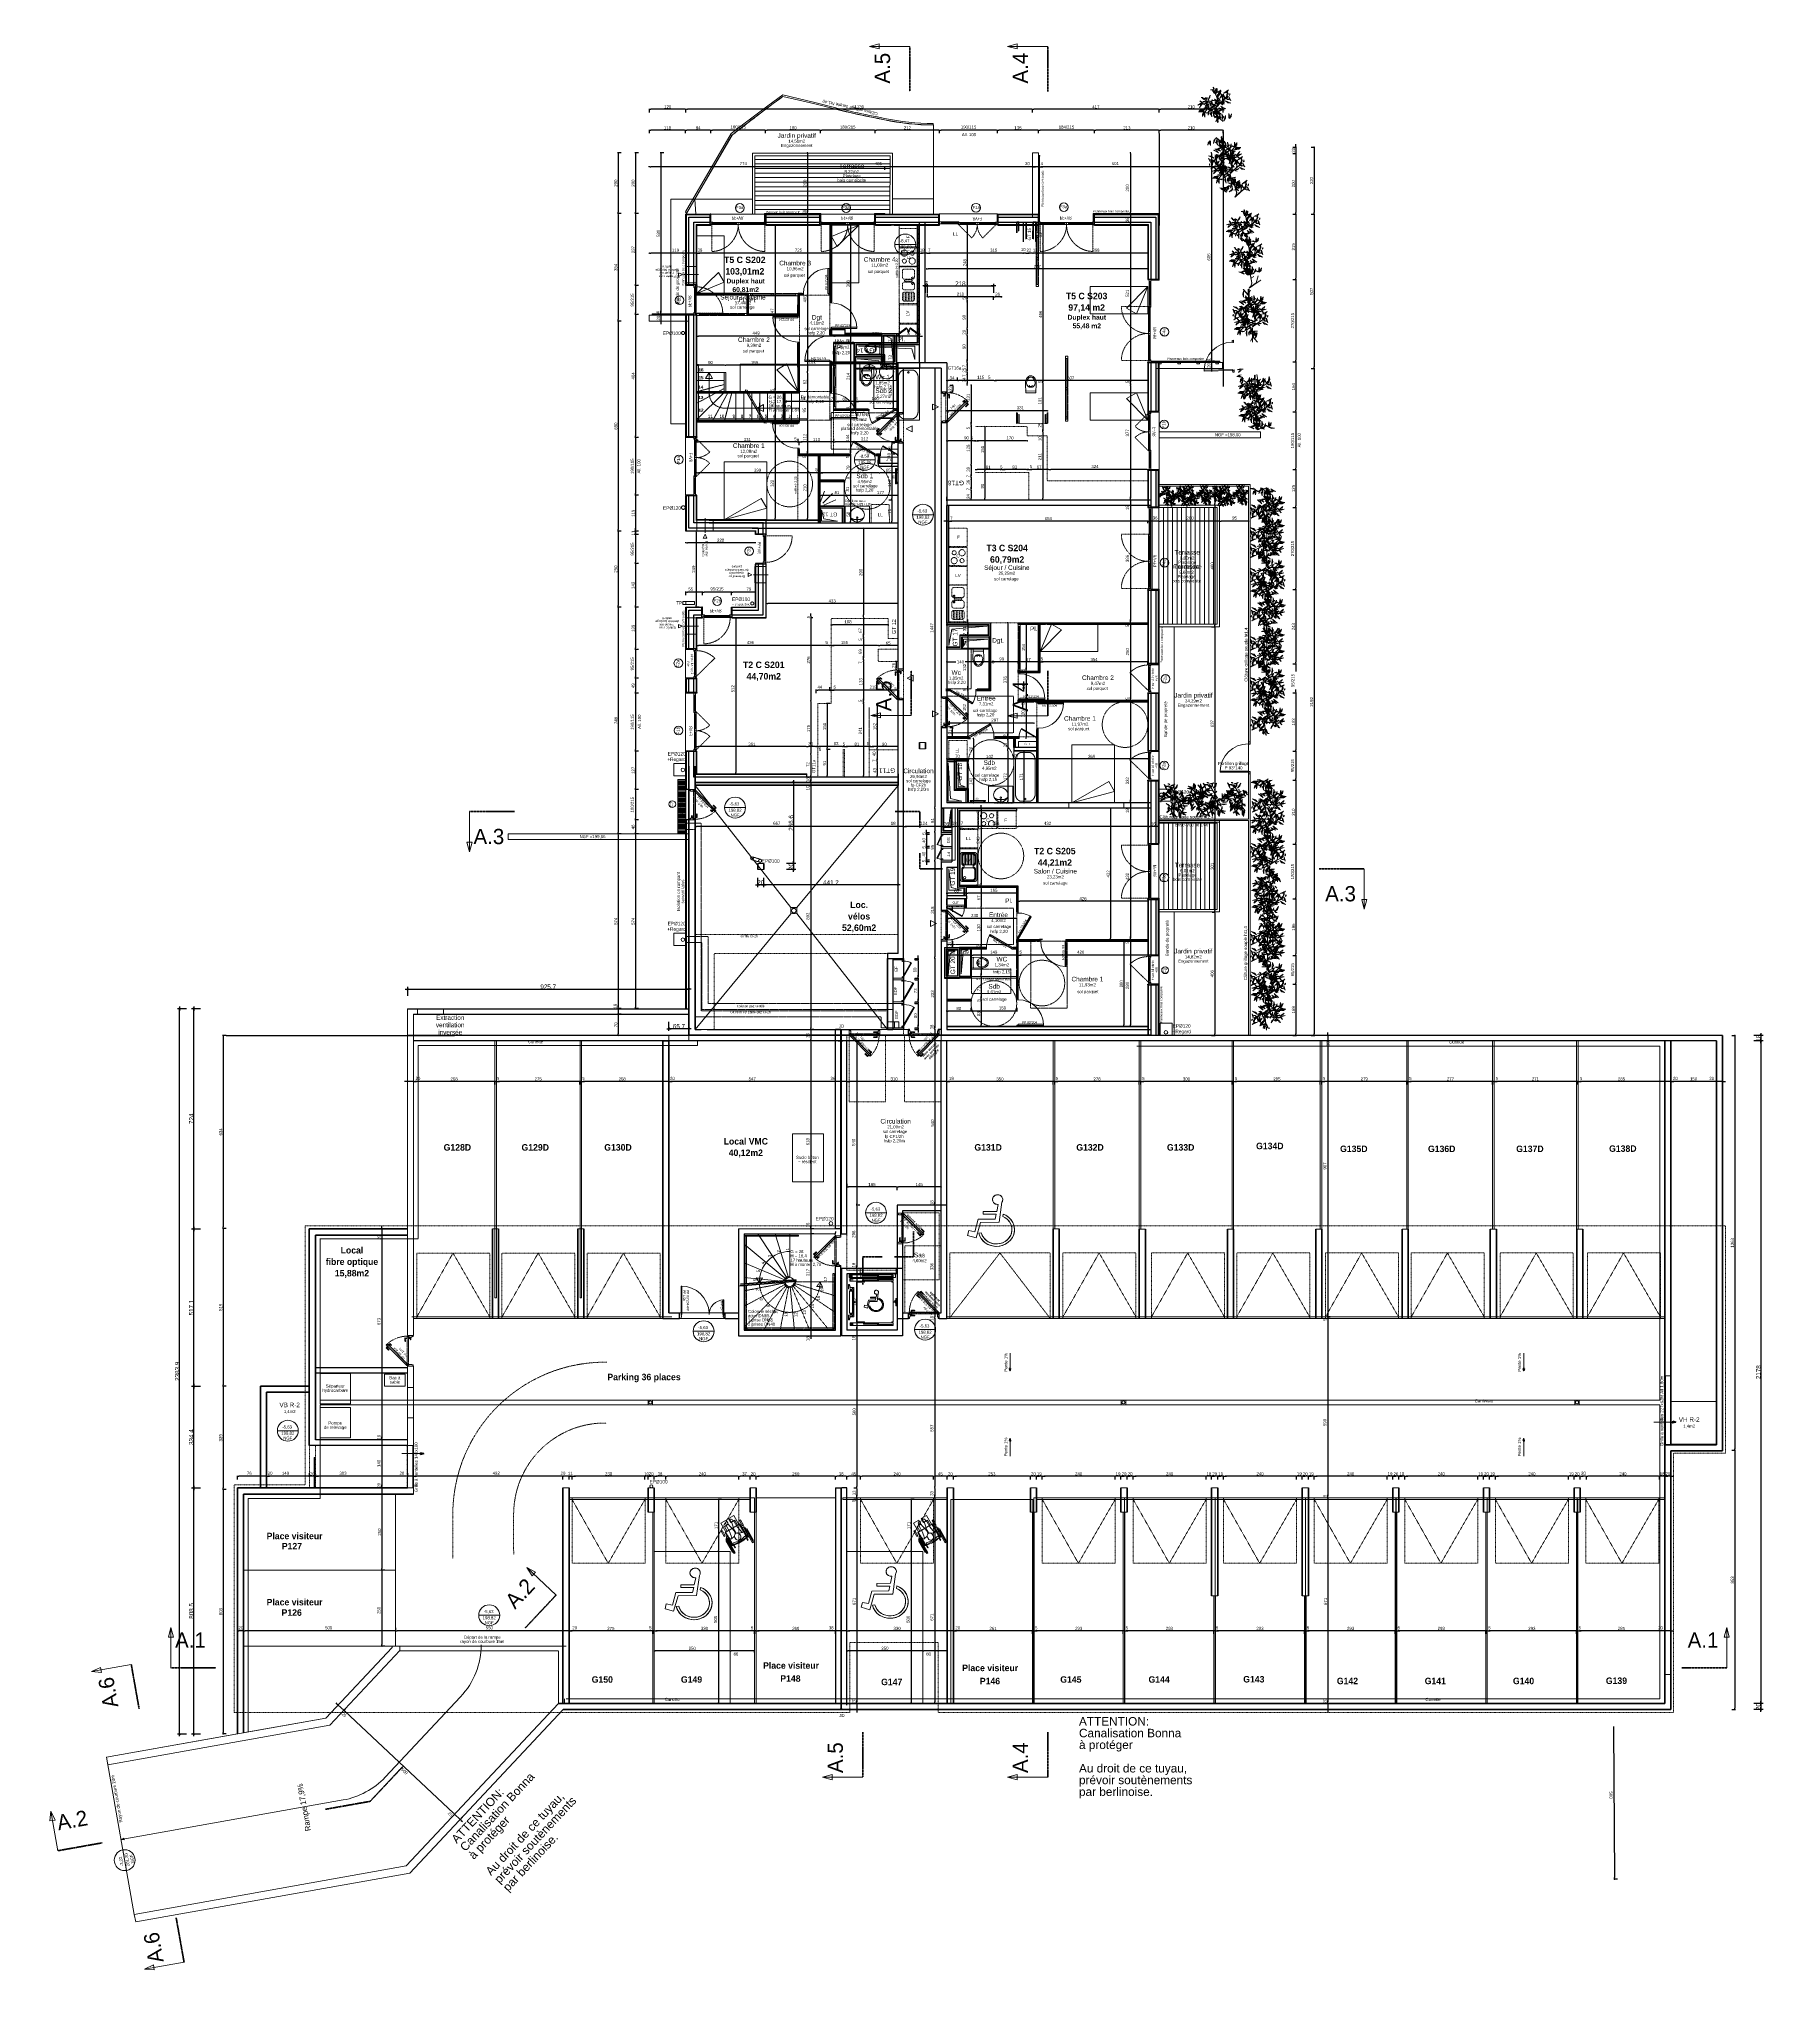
# Model space of a CAD drawing. Header units: centimetres. Extents: x -4990 to 114398, y -61489 to -12305.
# Drawn here: x 28950 to 34670, y -34132 to -27722 of the extents above; entities that cross this region are included whole.
import ezdxf

# ---------------------------------------------------------------- set-up
doc = ezdxf.new("R2010")
doc.units = ezdxf.units.CM
doc.header["$LTSCALE"] = 0.5
for name, pattern in [('prelem_vmc', [0.222222, 0.111111, -0.111111]), ('prlm_eu-4', [1.574803, 0.984252, -0.19685, 0.19685, -0.19685]), ('Style de ligne -1', [0.41664, 0.20828, -0.20836]), ('Style de ligne -14', [0.442913, 0.295276, -0.147638]), ('Style de ligne -16', [0.192476, 0.123031, -0.069444]), ('Style de ligne -2', [0.694425, 0.48607, -0.208355]), ('Style de ligne -5', [0.20828, 0.069425, -0.138855]), ('Style de ligne -6', [1.04164, 0.625, -0.20828, 0.06943, -0.13893])]:
    doc.linetypes.add(name, pattern=pattern)
doc.layers.get('0').update_dxf_attribs({"linetype": 'CONTINUOUS'})
doc.layers.get('DEFPOINTS').update_dxf_attribs({"linetype": 'CONTINUOUS'})
for name, color, linetype in [('0-CANALISATION', 7, 'CONTINUOUS'), ('01_cote_gen', 4, 'CONTINUOUS'), ('3-BAT C-Niveau -2', 7, 'CONTINUOUS'), ('AA_COTES', 2, 'CONTINUOUS')]:
    doc.layers.add(name, color=color, linetype=linetype)
doc.styles.add('ARIAL', font='arial.ttf')
doc.styles.add('Century Gothic', font='GOTHIC.TTF')
doc.styles.add('Futura Book', font='')
doc.styles.add('Futura Std Book', font='')
doc.styles.add('Geneva', font='')
doc.styles.add('Geneva (bold)', font='')
doc.styles.add('Helvetica', font='')
doc.styles.add('Helvetica (bold)', font='')
doc.styles.add('Lucida Grande', font='')
doc.styles.get("Standard").update_dxf_attribs({"font": 'arial.ttf'})
doc.styles.add('STYLE2', font='ARIALN.TTF')
doc.styles.get('Futura Book').set_extended_font_data('Futura Book')
doc.styles.get('Futura Std Book').set_extended_font_data('Futura Std Book')
doc.styles.get('Geneva').set_extended_font_data('Geneva')
doc.styles.get('Geneva (bold)').set_extended_font_data('Geneva', bold=True)
doc.styles.get('Helvetica').set_extended_font_data('Helvetica')
doc.styles.get('Helvetica (bold)').set_extended_font_data('Helvetica', bold=True)
doc.styles.get('Lucida Grande').set_extended_font_data('Lucida Grande')
doc.dimstyles.new('IS', dxfattribs={"dimtxt": 10.08724, "dimasz": 5.007446, "dimexe": 2, "dimexo": 10, "dimgap": 3, "dimtad": 1, "dimdec": 1, "dimtxsty": 'Helvetica', "dimblk": 'DOT', "dimblk1": 'DOT', "dimblk2": 'DOT', "dimcen": 0, "dimdle": 10, "dimazin": 0, "dimtfac": 0.8, "dimtdec": 1, "dimtix": 1, "dimtmove": 0, "dimatfit": 0, "dimldrblk": 'VW_FILLEDARROW-1', "dimfxl": 10, "dimfxlon": 1, "dimfrac": 2, "dimtolj": 1, "dimarcsym": 0})
doc.dimstyles.new('IS cotation 1_20ème', dxfattribs={"dimtxt": 10.08724, "dimasz": 3.007568, "dimexe": 1, "dimexo": 15.875, "dimgap": 3, "dimtad": 1, "dimdec": 1, "dimtxsty": 'Helvetica', "dimblk": 'DOT', "dimblk1": 'DOT', "dimblk2": 'DOT', "dimcen": 0, "dimdle": 10, "dimazin": 0, "dimtfac": 1, "dimtdec": 1, "dimtix": 1, "dimtmove": 0, "dimatfit": 0, "dimldrblk": 'VW_FILLEDARROW', "dimfxl": 10, "dimfxlon": 1, "dimfrac": 2, "dimtolj": 1, "dimarcsym": 0})
doc.dimstyles.new('JB50', dxfattribs={"dimscale": 0.1, "dimtxt": 150, "dimasz": 15, "dimexe": 0.1, "dimexo": 0.1, "dimgap": 0.09, "dimtad": 1, "dimdec": 1, "dimdsep": 46, "dimtxsty": 'STYLE2', "dimblk1": 'BOND_G', "dimblk2": 'BOND_D', "dimsah": 1, "dimcen": 1.5, "dimdle": 0.01, "dimse1": 1, "dimse2": 1, "dimclrd": 4, "dimclre": 2, "dimclrt": 6, "dimazin": 2, "dimtfac": 2.333333, "dimtdec": 1, "dimtix": 1, "dimtmove": 2, "dimatfit": 3, "dimldrblk": 'BOND_G', "dimfxl": 1, "dimtolj": 1, "dimtzin": 0, "dimarcsym": 0})

# ---------------------------------------------------------------- blocks, each defined once
blk = doc.blocks.new('Groupe-1')
at = {"color": 253, "linetype": 'Continuous', "lineweight": 5, "true_color": 0xa0a0a4, "flags": 128}
for points in [[(17769.2, -47154.1), (17772.3, -47167.4), (17761, -47158.9), (17761, -47159.1), (17772.5, -47167.7), (17778.3, -47190.7), (17778.7, -47190.8), (17769.4, -47154.1), (17769.1, -47154), (17769.2, -47154.1)], [(17783.4, -47193.8), (17785.9, -47188.9), (17792.1, -47173), (17801.6, -47168), (17802, -47168.1), (17792.5, -47173.1), (17787.2, -47189.2), (17784.7, -47194.8), (17783.5, -47193.9)], [(17458.8, -47239.8), (17462, -47253.1), (17450.6, -47244.7), (17450.7, -47244.8), (17462.2, -47253.4), (17467.9, -47276.4), (17468.4, -47276.5), (17459, -47239.8), (17458.8, -47239.7), (17458.8, -47239.8)], [(17674.8, -47182), (17678, -47195.3), (17666.6, -47186.8), (17666.7, -47186.9), (17678.2, -47195.6), (17683.9, -47218.5), (17684.4, -47218.6), (17675, -47182), (17674.8, -47181.9), (17674.8, -47181.9)], [(17689.1, -47221.7), (17691.6, -47216.8), (17697.8, -47200.9), (17707.3, -47195.8), (17707.6, -47196), (17698.2, -47200.9), (17692.8, -47217.1), (17690.3, -47222.7), (17689.2, -47221.8)], [(17254.8, -47290.7), (17257.9, -47304), (17246.6, -47295.6), (17246.7, -47295.7), (17258.2, -47304.3), (17263.9, -47327.3), (17264.4, -47327.4), (17255, -47290.7), (17254.8, -47290.6), (17254.8, -47290.7)], [(17473.1, -47279.5), (17475.6, -47274.6), (17481.8, -47258.7), (17491.3, -47253.7), (17491.6, -47253.8), (17482.2, -47258.8), (17476.8, -47274.9), (17474.3, -47280.5), (17473.2, -47279.6)], [(17534.4, -47256.4), (17532, -47261.3), (17525.7, -47277.2), (17516.2, -47282.2), (17515.9, -47282.1), (17525.3, -47277.2), (17530.7, -47261), (17533.2, -47255.4), (17534.4, -47256.3)], [(17548.7, -47296.1), (17545.6, -47282.8), (17556.9, -47291.3), (17556.8, -47291.1), (17545.3, -47282.5), (17539.6, -47259.5), (17539.1, -47259.4), (17548.5, -47296.1), (17548.7, -47296.2), (17548.7, -47296.2)], [(17181.2, -47307.9), (17184.4, -47321.2), (17173, -47312.8), (17173.1, -47312.9), (17184.6, -47321.5), (17190.3, -47344.5), (17190.8, -47344.6), (17181.5, -47307.9), (17181.2, -47307.8), (17181.2, -47307.9)], [(17195.5, -47347.7), (17198, -47342.7), (17204.2, -47326.8), (17213.7, -47321.8), (17214.1, -47322), (17204.6, -47326.9), (17199.2, -47343), (17196.8, -47348.6), (17195.6, -47347.8)], [(17269.1, -47330.5), (17271.5, -47325.5), (17277.8, -47309.7), (17287.3, -47304.6), (17287.6, -47304.8), (17278.2, -47309.7), (17272.8, -47325.8), (17270.3, -47331.4), (17269.1, -47330.6)]]:
    blk.add_lwpolyline(points, dxfattribs=at)
for points in [[(17786.2, -47151.8), (17786.3, -47151.6), (17789.3, -47177.5), (17788.9, -47177.5)], [(17795.2, -47168.3), (17795.3, -47168.3), (17804.8, -47149.6), (17804.5, -47149.6)], [(17475.9, -47237.6), (17476, -47237.3), (17479, -47263.2), (17478.6, -47263.2)], [(17484.8, -47254), (17485, -47254), (17494.4, -47235.3), (17494.2, -47235.4)], [(17537.6, -47254.4), (17531, -47250.6), (17520.6, -47249.3), (17485.2, -47262.6), (17485, -47262.4), (17504, -47255.3), (17504.2, -47253.5), (17498.1, -47246.1), (17504.4, -47253.6), (17504.3, -47255.1), (17520.5, -47248.7), (17531, -47249.8), (17533.3, -47251), (17517.9, -47235.2), (17493.7, -47232.7), (17517.8, -47235), (17505.8, -47221.7), (17508.1, -47224), (17518.5, -47235.2), (17535.8, -47251.8), (17535.3, -47252), (17533.3, -47251), (17537.7, -47253.4)], [(17584.6, -47228.9), (17569.2, -47248.5), (17587.9, -47244.9), (17587.9, -47245.1), (17572.8, -47248.1), (17586.2, -47252.4), (17586, -47252.5), (17572.4, -47248.2), (17543.1, -47255.8), (17541.8, -47254.2), (17542.7, -47253.6), (17568.9, -47248.7), (17584.4, -47229.1)], [(17593.4, -47246.9), (17600, -47250.7), (17610.4, -47252.1), (17645.7, -47238.8), (17645.9, -47238.9), (17626.9, -47246.1), (17626.7, -47247.8), (17632.8, -47255.3), (17626.5, -47247.8), (17626.6, -47246.2), (17610.4, -47252.6), (17600, -47251.6), (17597.7, -47250.3), (17613.1, -47266.2), (17637.2, -47268.6), (17613.1, -47266.4), (17625.1, -47279.7), (17622.8, -47277.4), (17612.4, -47266.2), (17595.1, -47249.6), (17595.6, -47249.4), (17597.7, -47250.3), (17593.2, -47248)], [(17633.6, -47234.6), (17634.8, -47237.5), (17644.6, -47248.1), (17644.6, -47248), (17635, -47237.6), (17637.3, -47237.5), (17648.8, -47224.2), (17648.8, -47223.9), (17637.2, -47237.3), (17635, -47237.4), (17634.1, -47234.6)], [(17677.2, -47205.6), (17661.8, -47225.2), (17680.5, -47221.6), (17680.5, -47221.8), (17665.4, -47224.8), (17678.8, -47229.1), (17678.6, -47229.2), (17665, -47224.9), (17635.7, -47232.5), (17634.4, -47230.9), (17635.3, -47230.3), (17661.5, -47225.4), (17677, -47205.8)], [(17638.9, -47249.2), (17654.3, -47229.6), (17635.6, -47233.2), (17635.6, -47232.9), (17650.7, -47230), (17637.3, -47225.6), (17637.5, -47225.5), (17651.1, -47229.9), (17680.4, -47222.3), (17681.7, -47223.9), (17680.8, -47224.5), (17654.6, -47229.4), (17639.1, -47249)], [(17682.5, -47220.2), (17681.3, -47217.3), (17671.5, -47206.7), (17671.6, -47206.8), (17681.2, -47217.2), (17678.8, -47217.3), (17667.3, -47230.6), (17667.3, -47230.9), (17678.9, -47217.4), (17681.1, -47217.4), (17682, -47220.2)], [(17686, -47223.7), (17692.6, -47227.4), (17703, -47228.8), (17738.3, -47215.5), (17738.5, -47215.6), (17719.5, -47222.8), (17719.3, -47224.5), (17725.5, -47232), (17719.1, -47224.5), (17719.2, -47223), (17703, -47229.4), (17692.6, -47228.3), (17690.3, -47227.1), (17705.7, -47242.9), (17729.8, -47245.3), (17705.7, -47243.1), (17717.7, -47256.4), (17715.4, -47254.1), (17705, -47242.9), (17687.7, -47226.3), (17688.2, -47226.1), (17690.3, -47227.1), (17685.8, -47224.7)], [(17691.9, -47179.7), (17692, -47179.5), (17695, -47205.3), (17694.6, -47205.3)], [(17700.8, -47196.2), (17701, -47196.1), (17710.4, -47177.5), (17710.2, -47177.5)], [(17776.9, -47192.3), (17775.7, -47189.4), (17765.9, -47178.8), (17765.9, -47179), (17775.5, -47189.4), (17773.2, -47189.4), (17761.7, -47202.8), (17761.6, -47203), (17773.3, -47189.6), (17775.5, -47189.5), (17776.4, -47192.3)], [(17780.3, -47195.8), (17786.9, -47199.6), (17797.3, -47201), (17832.7, -47187.6), (17832.9, -47187.8), (17813.8, -47195), (17813.7, -47196.7), (17819.8, -47204.1), (17813.5, -47196.6), (17813.5, -47195.1), (17797.4, -47201.5), (17786.9, -47200.4), (17784.6, -47199.2), (17800, -47215), (17824.1, -47217.5), (17800, -47215.2), (17812, -47228.5), (17809.8, -47226.2), (17799.4, -47215), (17782.1, -47198.4), (17782.6, -47198.2), (17784.6, -47199.2), (17780.1, -47196.9)], [(17207.2, -47322.1), (17207.4, -47322.1), (17216.9, -47303.4), (17216.6, -47303.5)], [(17271.9, -47288.5), (17272, -47288.3), (17274.9, -47314.1), (17274.5, -47314.1)], [(17280.8, -47304.9), (17281, -47304.9), (17290.4, -47286.2), (17290.2, -47286.3)], [(17422.9, -47307), (17438.3, -47287.4), (17419.6, -47291), (17419.6, -47290.8), (17434.7, -47287.8), (17421.3, -47283.5), (17421.5, -47283.4), (17435.1, -47287.7), (17464.4, -47280.2), (17465.7, -47281.7), (17464.8, -47282.3), (17438.6, -47287.3), (17423.1, -47306.9)], [(17466.5, -47278), (17465.3, -47275.1), (17455.5, -47264.5), (17455.6, -47264.7), (17465.2, -47275.1), (17462.8, -47275.1), (17451.3, -47288.5), (17451.3, -47288.7), (17462.9, -47275.3), (17465.1, -47275.2), (17466, -47278)], [(17470, -47281.5), (17476.6, -47285.3), (17487, -47286.7), (17522.3, -47273.3), (17522.5, -47273.5), (17503.5, -47280.7), (17503.3, -47282.4), (17509.5, -47289.9), (17503.1, -47282.3), (17503.2, -47280.8), (17487, -47287.2), (17476.6, -47286.1), (17474.3, -47284.9), (17489.7, -47300.7), (17513.8, -47303.2), (17489.7, -47300.9), (17501.7, -47314.2), (17499.4, -47311.9), (17489, -47300.7), (17471.7, -47284.1), (17472.2, -47283.9), (17474.3, -47284.9), (17469.8, -47282.6)], [(17522.7, -47281.9), (17522.5, -47281.9), (17513.1, -47300.6), (17513.3, -47300.6)], [(17531.6, -47298.4), (17531.5, -47298.6), (17528.6, -47272.7), (17529, -47272.7)], [(17541, -47257.9), (17542.2, -47260.8), (17552, -47271.4), (17552, -47271.2), (17542.4, -47260.8), (17544.7, -47260.8), (17556.2, -47247.4), (17556.2, -47247.2), (17544.6, -47260.6), (17542.4, -47260.7), (17541.5, -47257.9)], [(17546.3, -47272.5), (17561.7, -47252.8), (17543, -47256.5), (17543, -47256.2), (17558.1, -47253.3), (17544.7, -47248.9), (17544.9, -47248.8), (17558.5, -47253.2), (17587.8, -47245.6), (17589.1, -47247.1), (17588.2, -47247.8), (17562, -47252.7), (17546.5, -47272.3)], [(17140, -47360.6), (17141.2, -47363.5), (17151, -47374.1), (17151, -47373.9), (17141.4, -47363.5), (17143.7, -47363.5), (17155.2, -47350.1), (17155.2, -47349.9), (17143.6, -47363.3), (17141.4, -47363.4), (17140.5, -47360.6)], [(17183.6, -47331.6), (17168.2, -47351.2), (17186.9, -47347.6), (17186.9, -47347.8), (17171.9, -47350.8), (17185.2, -47355.1), (17185, -47355.2), (17171.4, -47350.9), (17142.2, -47358.4), (17140.8, -47356.9), (17141.7, -47356.3), (17167.9, -47351.3), (17183.4, -47331.7)], [(17145.3, -47375.2), (17160.7, -47355.5), (17142, -47359.1), (17142, -47358.9), (17157.1, -47355.9), (17143.7, -47351.6), (17143.9, -47351.5), (17157.5, -47355.9), (17186.8, -47348.3), (17188.2, -47349.8), (17187.2, -47350.4), (17161, -47355.4), (17145.5, -47375)], [(17188.9, -47346.1), (17187.7, -47343.2), (17177.9, -47332.6), (17178, -47332.8), (17187.6, -47343.2), (17185.3, -47343.2), (17173.7, -47356.6), (17173.7, -47356.9), (17185.3, -47343.4), (17187.5, -47343.3), (17188.5, -47346.2)], [(17192.4, -47349.6), (17199, -47353.4), (17209.4, -47354.8), (17244.7, -47341.4), (17245, -47341.6), (17225.9, -47348.8), (17225.7, -47350.5), (17231.9, -47358), (17225.6, -47350.4), (17225.6, -47348.9), (17209.4, -47355.3), (17199, -47354.3), (17196.7, -47353), (17212.1, -47368.8), (17236.2, -47371.3), (17212.1, -47369), (17224.1, -47382.4), (17221.8, -47380.1), (17211.4, -47368.9), (17194.1, -47352.3), (17194.6, -47352), (17196.7, -47353), (17192.2, -47350.7)], [(17198.3, -47305.7), (17198.4, -47305.4), (17201.4, -47331.3), (17201, -47331.3)], [(17218.9, -47358), (17234.3, -47338.3), (17215.6, -47342), (17215.6, -47341.7), (17230.7, -47338.8), (17217.3, -47334.4), (17217.5, -47334.3), (17231.1, -47338.7), (17260.4, -47331.1), (17261.7, -47332.6), (17260.8, -47333.2), (17234.6, -47338.2), (17219.1, -47357.8)], [(17262.5, -47328.9), (17261.3, -47326), (17251.5, -47315.4), (17251.5, -47315.6), (17261.1, -47326), (17258.8, -47326), (17247.3, -47339.4), (17247.3, -47339.7), (17258.9, -47326.2), (17261.1, -47326.1), (17262, -47329)], [(17265.9, -47332.4), (17272.5, -47336.2), (17282.9, -47337.6), (17318.3, -47324.3), (17318.5, -47324.4), (17299.5, -47331.6), (17299.3, -47333.3), (17305.4, -47340.8), (17299.1, -47333.2), (17299.2, -47331.7), (17283, -47338.1), (17272.5, -47337.1), (17270.2, -47335.8), (17285.6, -47351.6), (17309.8, -47354.1), (17285.7, -47351.8), (17297.7, -47365.2), (17295.4, -47362.9), (17285, -47351.7), (17267.7, -47335.1), (17268.2, -47334.8), (17270.2, -47335.8), (17265.8, -47333.5)], [(17271.3, -47344.1), (17286.7, -47324.5), (17268, -47328.1), (17268, -47327.9), (17283.1, -47324.9), (17269.8, -47320.6), (17269.9, -47320.5), (17283.5, -47324.8), (17312.8, -47317.3), (17314.2, -47318.8), (17313.2, -47319.4), (17287, -47324.4), (17271.5, -47343.9)]]:
    blk.add_lwpolyline(points, close=True, dxfattribs=at)
at = {"color": 253, "linetype": 'Continuous', "lineweight": 5, "true_color": 0xa0a0a4}
for points in [[(17667.1, -47186.1, -186.4), (17669.8, -47176.1, -187.6), (17666.6, -47166.2, -187), (17666.6, -47166.2, -187), (17667.1, -47186.1, -186.4)], [(17674.6, -47181.1, -174.6), (17671.6, -47176.2, -172.2), (17667.1, -47175.7, -168.4), (17667.1, -47175.7, -168.4), (17674.6, -47181.1, -174.6)], [(17674.6, -47179.1, -174.8), (17673.1, -47173, -175.4), (17668.7, -47169, -176.8), (17668.7, -47169, -176.8), (17674.6, -47179.1, -174.8)], [(17690.4, -47176.7, -215.7), (17686.8, -47171.5, -216.8), (17680.8, -47168.9, -215.2), (17680.8, -47168.9, -215.2), (17690.4, -47176.7, -215.7)], [(17690.4, -47176.7, -215.7), (17686.8, -47171.5, -216.8), (17680.8, -47168.9, -215.2), (17680.8, -47168.9, -215.2), (17690.4, -47176.7, -215.7)], [(17693.9, -47182, -223.2), (17693.8, -47171.9, -225.6), (17688.3, -47163.1, -225.8), (17688.3, -47163.1, -225.8), (17693.9, -47182, -223.2)], [(17693.9, -47182, -223.2), (17693.8, -47171.9, -225.6), (17688.3, -47163.1, -225.8), (17688.3, -47163.1, -225.8), (17693.9, -47182, -223.2)], [(17692.1, -47179, -214.2), (17699.5, -47174.6, -211.4), (17702.6, -47169.3, -206.2), (17702.6, -47169.3, -206.2), (17692.1, -47179, -214.2)], [(17702.1, -47191.4, -221.2), (17701, -47181.6, -219), (17696.1, -47175.1, -214.3), (17696.1, -47175.1, -214.3), (17702.1, -47191.4, -221.2)], [(17710.7, -47180.4, -211.6), (17713.4, -47177.4, -211.1), (17713.8, -47173.3, -211.1), (17713.8, -47173.3, -211.1), (17710.7, -47180.4, -211.6)], [(17760, -47159.9, -182.2), (17751.8, -47157.4, -178.1), (17744.6, -47160.8, -173.3), (17744.6, -47160.8, -173.3), (17760, -47159.9, -182.2)], [(17760.3, -47157.4, -186.4), (17753.6, -47152.6, -186.8), (17745.4, -47152.2, -187), (17745.4, -47152.2, -187), (17760.3, -47157.4, -186.4)], [(17769, -47175.3, -207.3), (17760.6, -47170.2, -205.3), (17751.5, -47170.6, -202), (17751.5, -47170.6, -202), (17769, -47175.3, -207.3)], [(17760.8, -47184.1, -210.8), (17758.5, -47178.9, -210), (17754.8, -47176.2, -207.2), (17754.8, -47176.2, -207.2), (17760.8, -47184.1, -210.8)], [(17759.9, -47160.6, -182), (17757.2, -47166.5, -181.1), (17759.3, -47172.4, -179), (17759.3, -47172.4, -179), (17759.9, -47160.6, -182)], [(17769.1, -47157.7, -187), (17765, -47153.6, -187.4), (17760, -47151.7, -185.5), (17760, -47151.7, -185.5), (17769.1, -47157.7, -187)], [(17761.4, -47158.3, -186.4), (17764.1, -47148.2, -187.6), (17761, -47138.3, -187), (17761, -47138.3, -187), (17761.4, -47158.3, -186.4)], [(17768.9, -47153.3, -174.6), (17766, -47148.4, -172.2), (17761.4, -47147.8, -168.4), (17761.4, -47147.8, -168.4), (17768.9, -47153.3, -174.6)], [(17768.9, -47151.2, -174.8), (17767.4, -47145.2, -175.4), (17763, -47141.1, -176.8), (17763, -47141.1, -176.8), (17768.9, -47151.2, -174.8)], [(17766.7, -47180, -179.8), (17766.2, -47175.9, -178.7), (17763, -47173, -178), (17763, -47173, -178), (17766.7, -47180, -179.8)], [(17774.2, -47178.7, -207.1), (17769.8, -47175, -208.2), (17764.1, -47174.5, -209.2), (17764.1, -47174.5, -209.2), (17774.2, -47178.7, -207.1)], [(17767.6, -47179.3, -215.2), (17770.6, -47175.1, -213.1), (17770.4, -47170.4, -210.5), (17770.4, -47170.4, -210.5), (17767.6, -47179.3, -215.2)], [(17771.8, -47176.3, -177.8), (17774.7, -47173.6, -175.4), (17774.8, -47171.1, -172.1), (17774.8, -47171.1, -172.1), (17771.8, -47176.3, -177.8)], [(17775.6, -47169.9, -200.4), (17777, -47162.4, -200.3), (17773.9, -47155.5, -200.5), (17773.9, -47155.5, -200.5), (17775.6, -47169.9, -200.4)], [(17774.4, -47163.1, -189.9), (17780.3, -47167.4, -186.9), (17787.1, -47167.2, -183.3), (17787.1, -47167.2, -183.3), (17774.4, -47163.1, -189.9)], [(17784.8, -47148.9, -215.7), (17781.1, -47143.6, -216.8), (17775.1, -47141, -215.2), (17775.1, -47141, -215.2), (17784.8, -47148.9, -215.7)], [(17784.8, -47148.9, -215.7), (17781.1, -47143.6, -216.8), (17775.1, -47141, -215.2), (17775.1, -47141, -215.2), (17784.8, -47148.9, -215.7)], [(17785.7, -47171.2, -229), (17780.4, -47169.7, -227.5), (17775.4, -47171.6, -225.7), (17775.4, -47171.6, -225.7), (17785.7, -47171.2, -229)], [(17788.8, -47172.3, -233.2), (17786.7, -47165, -238.7), (17779.1, -47159.3, -241.9), (17779.1, -47159.3, -241.9), (17788.8, -47172.3, -233.2)], [(17788.2, -47154.1, -223.2), (17788.2, -47144.1, -225.6), (17782.6, -47135.2, -225.8), (17782.6, -47135.2, -225.8), (17788.2, -47154.1, -223.2)], [(17788.2, -47154.1, -223.2), (17788.2, -47144.1, -225.6), (17782.6, -47135.2, -225.8), (17782.6, -47135.2, -225.8), (17788.2, -47154.1, -223.2)], [(17797.3, -47169, -210.1), (17791.5, -47160.2, -210), (17784.3, -47154.8, -206), (17784.3, -47154.8, -206), (17797.3, -47169, -210.1)], [(17786.4, -47151.1, -214.2), (17793.8, -47146.7, -211.4), (17796.9, -47141.4, -206.2), (17796.9, -47141.4, -206.2), (17786.4, -47151.1, -214.2)], [(17792.6, -47170.1, -207.7), (17791.9, -47165.1, -206.6), (17788.5, -47161.4, -205.9), (17788.5, -47161.4, -205.9), (17792.6, -47170.1, -207.7)], [(17796.4, -47163.5, -221.2), (17795.3, -47153.7, -219), (17790.4, -47147.3, -214.3), (17790.4, -47147.3, -214.3), (17796.4, -47163.5, -221.2)], [(17798.7, -47171.4, -199.8), (17796.4, -47176.1, -197.6), (17797.4, -47181.8, -196.3), (17797.4, -47181.8, -196.3), (17798.7, -47171.4, -199.8)], [(17801, -47160.5, -218.5), (17803.4, -47163.8, -216.4), (17807.9, -47165.3, -215.4), (17807.9, -47165.3, -215.4), (17801, -47160.5, -218.5)], [(17802, -47168.1, -197.2), (17810.2, -47173.3, -194.3), (17817, -47174.2, -188.4), (17817, -47174.2, -188.4), (17802, -47168.1, -197.2)], [(17803.9, -47153.3, -202.5), (17805.3, -47159.6, -200.1), (17808.4, -47161.8, -195.4), (17808.4, -47161.8, -195.4), (17803.9, -47153.3, -202.5)], [(17805.1, -47152.6, -211.6), (17807.8, -47149.6, -211.1), (17808.1, -47145.5, -211.1), (17808.1, -47145.5, -211.1), (17805.1, -47152.6, -211.6)], [(17834.6, -47184.4, -183.5), (17836.4, -47179.5, -183.7), (17835, -47174.4, -184.1), (17835, -47174.4, -184.1), (17834.6, -47184.4, -183.5)], [(17834.6, -47184.4, -183.5), (17836.4, -47179.5, -183.7), (17835, -47174.4, -184.1), (17835, -47174.4, -184.1), (17834.6, -47184.4, -183.5)], [(17449.9, -47243.1, -186.4), (17443.3, -47238.3, -186.8), (17435, -47237.9, -187), (17435, -47237.9, -187), (17449.9, -47243.1, -186.4)], [(17458.7, -47243.4, -187), (17454.6, -47239.3, -187.4), (17449.6, -47237.4, -185.5), (17449.6, -47237.4, -185.5), (17458.7, -47243.4, -187)], [(17451.1, -47244, -186.4), (17453.8, -47233.9, -187.6), (17450.6, -47224, -187), (17450.6, -47224, -187), (17451.1, -47244, -186.4)], [(17458.6, -47239, -174.6), (17455.6, -47234.1, -172.2), (17451.1, -47233.5, -168.4), (17451.1, -47233.5, -168.4), (17458.6, -47239, -174.6)], [(17458.6, -47236.9, -174.8), (17457.1, -47230.9, -175.4), (17452.7, -47226.8, -176.8), (17452.7, -47226.8, -176.8), (17458.6, -47236.9, -174.8)], [(17474.4, -47234.6, -215.7), (17470.8, -47229.3, -216.8), (17464.8, -47226.7, -215.2), (17464.8, -47226.7, -215.2), (17474.4, -47234.6, -215.7)], [(17474.4, -47234.6, -215.7), (17470.8, -47229.3, -216.8), (17464.8, -47226.7, -215.2), (17464.8, -47226.7, -215.2), (17474.4, -47234.6, -215.7)], [(17477.9, -47239.8, -223.2), (17477.8, -47229.8, -225.6), (17472.3, -47220.9, -225.8), (17472.3, -47220.9, -225.8), (17477.9, -47239.8, -223.2)], [(17477.9, -47239.8, -223.2), (17477.8, -47229.8, -225.6), (17472.3, -47220.9, -225.8), (17472.3, -47220.9, -225.8), (17477.9, -47239.8, -223.2)], [(17476.1, -47236.8, -214.2), (17483.5, -47232.4, -211.4), (17486.6, -47227.1, -206.2), (17486.6, -47227.1, -206.2), (17476.1, -47236.8, -214.2)], [(17492, -47232, -215.1), (17488.7, -47222.7, -213.8), (17480.1, -47216.9, -214.4), (17480.1, -47216.9, -214.4), (17492, -47232, -215.1)], [(17486.1, -47249.2, -221.2), (17485, -47239.4, -219), (17480.1, -47233, -214.3), (17480.1, -47233, -214.3), (17486.1, -47249.2, -221.2)], [(17503, -47220.8, -228.4), (17493.5, -47217.7, -229.1), (17484.5, -47220.8, -232.1), (17484.5, -47220.8, -232.1), (17503, -47220.8, -228.4)], [(17498, -47213.2, -211.2), (17495, -47211.3, -209), (17491.6, -47212.1, -206.7), (17491.6, -47212.1, -206.7), (17498, -47213.2, -211.2)], [(17498, -47213.2, -211.2), (17495, -47211.3, -209), (17491.6, -47212.1, -206.7), (17491.6, -47212.1, -206.7), (17498, -47213.2, -211.2)], [(17493.5, -47239, -202.5), (17494.9, -47245.3, -200.1), (17498.1, -47247.5, -195.4), (17498.1, -47247.5, -195.4), (17493.5, -47239, -202.5)], [(17506.6, -47226.1, -229), (17498.2, -47231.6, -227.8), (17494.2, -47240.9, -227.1), (17494.2, -47240.9, -227.1), (17506.6, -47226.1, -229)], [(17494.7, -47238.3, -211.6), (17497.4, -47235.3, -211.1), (17497.8, -47231.2, -211.1), (17497.8, -47231.2, -211.1), (17494.7, -47238.3, -211.6)], [(17508.9, -47235.3, -196.3), (17502.1, -47236.4, -195.1), (17496.4, -47240.2, -196.4), (17496.4, -47240.2, -196.4), (17508.9, -47235.3, -196.3)], [(17508.3, -47243.4, -195.3), (17504.5, -47240.3, -195.1), (17499.7, -47239.7, -194.3), (17499.7, -47239.7, -194.3), (17508.3, -47243.4, -195.3)], [(17507.3, -47225.5, -229.3), (17503.9, -47222.6, -228.2), (17499.9, -47222.2, -226.5), (17499.9, -47222.2, -226.5), (17507.3, -47225.5, -229.3)], [(17508.3, -47222.5, -232.7), (17505, -47218.9, -233.5), (17500.9, -47218.1, -235.4), (17500.9, -47218.1, -235.4), (17508.3, -47222.5, -232.7)], [(17501.5, -47214.8, -212.9), (17508.7, -47213.3, -209.9), (17514.3, -47207.5, -208.1), (17514.3, -47207.5, -208.1), (17501.5, -47214.8, -212.9)], [(17501.5, -47214.8, -212.9), (17508.7, -47213.3, -209.9), (17514.3, -47207.5, -208.1), (17514.3, -47207.5, -208.1), (17501.5, -47214.8, -212.9)], [(17525.3, -47234.4, -212.6), (17516.5, -47229, -211.1), (17506.1, -47228.3, -212.1), (17506.1, -47228.3, -212.1), (17525.3, -47234.4, -212.6)], [(17525.3, -47234.4, -212.6), (17516.5, -47229, -211.1), (17506.1, -47228.3, -212.1), (17506.1, -47228.3, -212.1), (17525.3, -47234.4, -212.6)], [(17509.2, -47223.5, -232.5), (17511.9, -47218.6, -232.5), (17511.1, -47212.8, -231.8), (17511.1, -47212.8, -231.8), (17509.2, -47223.5, -232.5)], [(17516.4, -47225.3, -223.7), (17522.5, -47216.9, -222.4), (17523, -47207.1, -219.6), (17523, -47207.1, -219.6), (17516.4, -47225.3, -223.7)], [(17526.2, -47236.6, -212.1), (17523.1, -47234.9, -209.9), (17520.4, -47235.7, -207.1), (17520.4, -47235.7, -207.1), (17526.2, -47236.6, -212.1)], [(17526.2, -47236.6, -212.1), (17523.1, -47234.9, -209.9), (17520.4, -47235.7, -207.1), (17520.4, -47235.7, -207.1), (17526.2, -47236.6, -212.1)], [(17524.2, -47235.9, -172), (17523.7, -47231.3, -171.7), (17520.8, -47227.7, -172), (17520.8, -47227.7, -172), (17524.2, -47235.9, -172)], [(17524.2, -47235.9, -172), (17523.7, -47231.3, -171.7), (17520.8, -47227.7, -172), (17520.8, -47227.7, -172), (17524.2, -47235.9, -172)], [(17525.3, -47239.6, -171.6), (17528, -47237, -169), (17529.7, -47232.5, -168), (17529.7, -47232.5, -168), (17525.3, -47239.6, -171.6)], [(17526.4, -47235, -213.1), (17528.1, -47231.6, -210.7), (17526.8, -47227.6, -208.6), (17526.8, -47227.6, -208.6), (17526.4, -47235, -213.1)], [(17526.4, -47235, -213.1), (17528.1, -47231.6, -210.7), (17526.8, -47227.6, -208.6), (17526.8, -47227.6, -208.6), (17526.4, -47235, -213.1)], [(17534.5, -47239.7, -220.1), (17541.7, -47232.4, -220.5), (17543.2, -47222.3, -219.3), (17543.2, -47222.3, -219.3), (17534.5, -47239.7, -220.1)], [(17541.1, -47245.2, -220.8), (17546.8, -47237, -221.3), (17545.9, -47226.7, -222.6), (17545.9, -47226.7, -222.6), (17541.1, -47245.2, -220.8)], [(17553, -47252.9, -225.4), (17551.8, -47242.8, -224.7), (17545.2, -47235.2, -224), (17545.2, -47235.2, -224), (17553, -47252.9, -225.4)], [(17552, -47249, -183.8), (17551.8, -47241.9, -183.1), (17548.8, -47236, -184.9), (17548.8, -47236, -184.9), (17552, -47249, -183.8)], [(17552.9, -47247.6, -176.9), (17558.1, -47243.6, -176.9), (17560.3, -47238.4, -174), (17560.3, -47238.4, -174), (17552.9, -47247.6, -176.9)], [(17557.1, -47245.3, -161.3), (17561.8, -47243.9, -161.2), (17564.7, -47239.9, -160.9), (17564.7, -47239.9, -160.9), (17557.1, -47245.3, -161.3)], [(17578.7, -47231.1, -179.5), (17568.7, -47230, -178.7), (17559.7, -47234.7, -177.9), (17559.7, -47234.7, -177.9), (17578.7, -47231.1, -179.5)], [(17633.8, -47221.9, -220.8), (17639.4, -47213.7, -221.3), (17638.5, -47203.5, -222.6), (17638.5, -47203.5, -222.6), (17633.8, -47221.9, -220.8)], [(17636.6, -47239.2, -200), (17642.5, -47237.2, -200.4), (17646.6, -47232.6, -199.5), (17646.6, -47232.6, -199.5), (17636.6, -47239.2, -200)], [(17645.6, -47229.6, -225.4), (17644.4, -47219.5, -224.7), (17637.8, -47211.9, -224), (17637.8, -47211.9, -224), (17645.6, -47229.6, -225.4)], [(17641.1, -47234.1, -197), (17644.8, -47235.7, -196.4), (17648.8, -47234.7, -196.6), (17648.8, -47234.7, -196.6), (17641.1, -47234.1, -197)], [(17644.6, -47225.7, -183.8), (17644.4, -47218.6, -183.1), (17641.4, -47212.7, -184.9), (17641.4, -47212.7, -184.9), (17644.6, -47225.7, -183.8)], [(17643.7, -47239.8, -194.2), (17648.5, -47243.9, -192.8), (17654.2, -47243.4, -190.1), (17654.2, -47243.4, -190.1), (17643.7, -47239.8, -194.2)], [(17643.7, -47239.8, -194.2), (17648.5, -47243.9, -192.8), (17654.2, -47243.4, -190.1), (17654.2, -47243.4, -190.1), (17643.7, -47239.8, -194.2)], [(17645.1, -47238.6, -247.3), (17652.6, -47240, -244.7), (17660.1, -47236.9, -243.3), (17660.1, -47236.9, -243.3), (17645.1, -47238.6, -247.3)], [(17645.1, -47238.6, -247.3), (17652.6, -47240, -244.7), (17660.1, -47236.9, -243.3), (17660.1, -47236.9, -243.3), (17645.1, -47238.6, -247.3)], [(17645.2, -47232.7, -186.2), (17650.5, -47235.1, -185.8), (17656.2, -47233.5, -185.1), (17656.2, -47233.5, -185.1), (17645.2, -47232.7, -186.2)], [(17645.5, -47224.3, -176.9), (17650.7, -47220.3, -176.9), (17653, -47215.1, -174), (17653, -47215.1, -174), (17645.5, -47224.3, -176.9)], [(17647.2, -47236.9, -183.7), (17652.2, -47237.2, -181.3), (17656.7, -47234.1, -179.5), (17656.7, -47234.1, -179.5), (17647.2, -47236.9, -183.7)], [(17647.6, -47235.6, -183.5), (17649.4, -47230.6, -183.7), (17648.1, -47225.6, -184.1), (17648.1, -47225.6, -184.1), (17647.6, -47235.6, -183.5)], [(17647.6, -47235.6, -183.5), (17649.4, -47230.6, -183.7), (17648.1, -47225.6, -184.1), (17648.1, -47225.6, -184.1), (17647.6, -47235.6, -183.5)], [(17649.7, -47222, -161.3), (17654.4, -47220.6, -161.2), (17657.3, -47216.7, -160.9), (17657.3, -47216.7, -160.9), (17649.7, -47222, -161.3)], [(17665.7, -47187.8, -182.2), (17657.4, -47185.3, -178.1), (17650.2, -47188.6, -173.3), (17650.2, -47188.6, -173.3), (17665.7, -47187.8, -182.2)], [(17650.3, -47227.9, -228.8), (17653.3, -47223, -229.1), (17653.8, -47217.6, -227.3), (17653.8, -47217.6, -227.3), (17650.3, -47227.9, -228.8)], [(17650.5, -47237.9, -223.2), (17655.6, -47238.7, -222.6), (17660, -47236.9, -220.9), (17660, -47236.9, -220.9), (17650.5, -47237.9, -223.2)], [(17650.5, -47237.9, -223.2), (17655.6, -47238.7, -222.6), (17660, -47236.9, -220.9), (17660, -47236.9, -220.9), (17650.5, -47237.9, -223.2)], [(17665.9, -47185.3, -186.4), (17659.3, -47180.4, -186.8), (17651, -47180.1, -187), (17651, -47180.1, -187), (17665.9, -47185.3, -186.4)], [(17671.3, -47207.8, -179.5), (17661.3, -47206.7, -178.7), (17652.3, -47211.4, -177.9), (17652.3, -47211.4, -177.9), (17671.3, -47207.8, -179.5)], [(17671, -47216.2, -247.3), (17663.6, -47214.8, -244.7), (17656, -47217.9, -243.3), (17656, -47217.9, -243.3), (17671, -47216.2, -247.3)], [(17671, -47216.2, -247.3), (17663.6, -47214.8, -244.7), (17656, -47217.9, -243.3), (17656, -47217.9, -243.3), (17671, -47216.2, -247.3)], [(17665.7, -47216.9, -223.2), (17660.5, -47216.1, -222.6), (17656.2, -47217.9, -220.9), (17656.2, -47217.9, -220.9), (17665.7, -47216.9, -223.2)], [(17665.7, -47216.9, -223.2), (17660.5, -47216.1, -222.6), (17656.2, -47217.9, -220.9), (17656.2, -47217.9, -220.9), (17665.7, -47216.9, -223.2)], [(17674.6, -47203.2, -207.3), (17666.2, -47198.1, -205.3), (17657.2, -47198.4, -202), (17657.2, -47198.4, -202), (17674.6, -47203.2, -207.3)], [(17666.4, -47232.8, -161.3), (17661.7, -47234.1, -161.2), (17658.8, -47238.1, -160.9), (17658.8, -47238.1, -160.9), (17666.4, -47232.8, -161.3)], [(17670.9, -47222.1, -186.2), (17665.6, -47219.7, -185.8), (17659.9, -47221.3, -185.1), (17659.9, -47221.3, -185.1), (17670.9, -47222.1, -186.2)], [(17666.4, -47212, -210.8), (17664.2, -47206.8, -210), (17660.5, -47204.1, -207.2), (17660.5, -47204.1, -207.2), (17666.4, -47212, -210.8)], [(17665.8, -47226.9, -228.8), (17662.8, -47231.8, -229.1), (17662.3, -47237.2, -227.3), (17662.3, -47237.2, -227.3), (17665.8, -47226.9, -228.8)], [(17665.6, -47188.5, -182), (17662.9, -47194.4, -181.1), (17665, -47200.3, -179), (17665, -47200.3, -179), (17665.6, -47188.5, -182)], [(17670.6, -47230.4, -176.9), (17665.4, -47234.5, -176.9), (17663.2, -47239.7, -174), (17663.2, -47239.7, -174), (17670.6, -47230.4, -176.9)], [(17674.7, -47185.6, -187), (17670.6, -47181.5, -187.4), (17665.6, -47179.6, -185.5), (17665.6, -47179.6, -185.5), (17674.7, -47185.6, -187)], [(17675, -47220.7, -197), (17671.3, -47219.1, -196.4), (17667.3, -47220.1, -196.6), (17667.3, -47220.1, -196.6), (17675, -47220.7, -197)], [(17672.3, -47207.8, -179.8), (17671.8, -47203.8, -178.7), (17668.7, -47200.9, -178), (17668.7, -47200.9, -178), (17672.3, -47207.8, -179.8)], [(17679.8, -47206.5, -207.1), (17675.5, -47202.9, -208.2), (17669.8, -47202.4, -209.2), (17669.8, -47202.4, -209.2), (17679.8, -47206.5, -207.1)], [(17670.5, -47225.2, -225.4), (17671.8, -47235.2, -224.7), (17678.3, -47242.9, -224), (17678.3, -47242.9, -224), (17670.5, -47225.2, -225.4)], [(17671.5, -47229.1, -183.8), (17671.7, -47236.2, -183.1), (17674.7, -47242, -184.9), (17674.7, -47242, -184.9), (17671.5, -47229.1, -183.8)], [(17673.3, -47207.1, -215.2), (17676.3, -47203, -213.1), (17676, -47198.3, -210.5), (17676, -47198.3, -210.5), (17673.3, -47207.1, -215.2)], [(17682.4, -47232.8, -220.8), (17676.7, -47241.1, -221.3), (17677.6, -47251.3, -222.6), (17677.6, -47251.3, -222.6), (17682.4, -47232.8, -220.8)], [(17677.5, -47204.2, -177.8), (17680.4, -47201.4, -175.4), (17680.5, -47198.9, -172.1), (17680.5, -47198.9, -172.1), (17677.5, -47204.2, -177.8)], [(17679.4, -47204.7, -178.9), (17683.6, -47213.2, -176), (17691.6, -47217.2, -172.3), (17691.6, -47217.2, -172.3), (17679.4, -47204.7, -178.9)], [(17679.4, -47204.7, -178.9), (17683.6, -47213.2, -176), (17691.6, -47217.2, -172.3), (17691.6, -47217.2, -172.3), (17679.4, -47204.7, -178.9)], [(17681.3, -47197.7, -200.4), (17682.6, -47190.2, -200.3), (17679.6, -47183.3, -200.5), (17679.6, -47183.3, -200.5), (17681.3, -47197.7, -200.4)], [(17680, -47191, -189.9), (17686, -47195.3, -186.9), (17692.7, -47195, -183.3), (17692.7, -47195, -183.3), (17680, -47191, -189.9)], [(17684.6, -47216.5, -200.4), (17683.5, -47210.1, -199.3), (17680, -47204.7, -200.5), (17680, -47204.7, -200.5), (17684.6, -47216.5, -200.4)], [(17689, -47238.4, -220.1), (17681.8, -47245.7, -220.5), (17680.3, -47255.8, -219.3), (17680.3, -47255.8, -219.3), (17689, -47238.4, -220.1)], [(17691.4, -47199, -229), (17686.1, -47197.6, -227.5), (17681, -47199.5, -225.7), (17681, -47199.5, -225.7), (17691.4, -47199, -229)], [(17690.7, -47231.2, -210.6), (17687.7, -47223.8, -206.9), (17681.1, -47220.6, -202.5), (17681.1, -47220.6, -202.5), (17690.7, -47231.2, -210.6)], [(17694.4, -47200.1, -233.2), (17692.3, -47192.9, -238.7), (17684.8, -47187.2, -241.9), (17684.8, -47187.2, -241.9), (17694.4, -47200.1, -233.2)], [(17684.8, -47217.8, -200.7), (17691.3, -47215.4, -197.3), (17694.7, -47209.4, -193.8), (17694.7, -47209.4, -193.8), (17684.8, -47217.8, -200.7)], [(17684.8, -47217.8, -200.7), (17691.3, -47215.4, -197.3), (17694.7, -47209.4, -193.8), (17694.7, -47209.4, -193.8), (17684.8, -47217.8, -200.7)], [(17697.1, -47204.9, -198.9), (17690.3, -47204.2, -195.4), (17686.4, -47206.6, -190.3), (17686.4, -47206.6, -190.3), (17697.1, -47204.9, -198.9)], [(17703, -47196.8, -210.1), (17697.1, -47188.1, -210), (17690, -47182.7, -206), (17690, -47182.7, -206), (17703, -47196.8, -210.1)], [(17690.9, -47230, -217.2), (17697.8, -47226.4, -219.3), (17700.9, -47219.4, -221.6), (17700.9, -47219.4, -221.6), (17690.9, -47230, -217.2)], [(17698.3, -47235.4, -176.1), (17698.3, -47225.3, -174.8), (17693.6, -47217.9, -170.7), (17693.6, -47217.9, -170.7), (17698.3, -47235.4, -176.1)], [(17698.3, -47238.5, -171.6), (17695.5, -47241.1, -169), (17693.8, -47245.6, -168), (17693.8, -47245.6, -168), (17698.3, -47238.5, -171.6)], [(17698.2, -47197.9, -207.7), (17697.6, -47193, -206.6), (17694.2, -47189.3, -205.9), (17694.2, -47189.3, -205.9), (17698.2, -47197.9, -207.7)], [(17707.8, -47230.9, -205.3), (17704.2, -47223.5, -204.9), (17697.3, -47219.3, -203.9), (17697.3, -47219.3, -203.9), (17707.8, -47230.9, -205.3)], [(17698.8, -47205.3, -202.4), (17697.4, -47208.2, -200.2), (17698.4, -47212.2, -199.1), (17698.4, -47212.2, -199.1), (17698.8, -47205.3, -202.4)], [(17699.2, -47233.8, -204.6), (17704, -47236.1, -205.1), (17709.3, -47235.9, -204.2), (17709.3, -47235.9, -204.2), (17699.2, -47233.8, -204.6)], [(17699.8, -47206, -202.1), (17703.8, -47208.8, -201.5), (17708.6, -47209.3, -202.1), (17708.6, -47209.3, -202.1), (17699.8, -47206, -202.1)], [(17700.2, -47232.9, -204.3), (17707.8, -47226.2, -204.2), (17710.6, -47216.6, -202.7), (17710.6, -47216.6, -202.7), (17700.2, -47232.9, -204.3)], [(17704.4, -47199.3, -199.8), (17702.1, -47204, -197.6), (17703, -47209.6, -196.3), (17703, -47209.6, -196.3), (17704.4, -47199.3, -199.8)], [(17703.9, -47222.9, -185.4), (17706.4, -47216.6, -185.3), (17705.4, -47210.2, -184), (17705.4, -47210.2, -184), (17703.9, -47222.9, -185.4)], [(17706.7, -47188.4, -218.5), (17709.1, -47191.7, -216.4), (17713.6, -47193.2, -215.4), (17713.6, -47193.2, -215.4), (17706.7, -47188.4, -218.5)], [(17707, -47234.9, -184.7), (17711.9, -47232.7, -183.2), (17714.2, -47227.6, -181.6), (17714.2, -47227.6, -181.6), (17707, -47234.9, -184.7)], [(17707.6, -47196, -197.2), (17715.8, -47201.2, -194.3), (17722.6, -47202.1, -188.4), (17722.6, -47202.1, -188.4), (17707.6, -47196, -197.2)], [(17722.7, -47228.8, -188.9), (17715, -47225.4, -185.8), (17708.1, -47227.1, -181.2), (17708.1, -47227.1, -181.2), (17722.7, -47228.8, -188.9)], [(17709.5, -47181.1, -202.5), (17710.9, -47187.5, -200.1), (17714.1, -47189.7, -195.4), (17714.1, -47189.7, -195.4), (17709.5, -47181.1, -202.5)], [(17714.6, -47242.8, -196.3), (17721.4, -47241.7, -195.1), (17727.1, -47237.9, -196.4), (17727.1, -47237.9, -196.4), (17714.6, -47242.8, -196.3)], [(17715.3, -47234.6, -195.3), (17719.1, -47237.8, -195.1), (17723.8, -47238.4, -194.3), (17723.8, -47238.4, -194.3), (17715.3, -47234.6, -195.3)], [(17717, -47252, -229), (17725.4, -47246.5, -227.8), (17729.3, -47237.2, -227.1), (17729.3, -47237.2, -227.1), (17717, -47252, -229)], [(17722.5, -47224.8, -207.2), (17727.1, -47230.5, -205.5), (17734, -47232.4, -203.8), (17734, -47232.4, -203.8), (17722.5, -47224.8, -207.2)], [(17722.5, -47224.8, -207.2), (17727.1, -47230.5, -205.5), (17734, -47232.4, -203.8), (17734, -47232.4, -203.8), (17722.5, -47224.8, -207.2)], [(17724.6, -47230.3, -201.5), (17731.1, -47235.2, -202.4), (17739.2, -47235.8, -201.8), (17739.2, -47235.8, -201.8), (17724.6, -47230.3, -201.5)], [(17725.7, -47219.6, -203.8), (17725.8, -47219.9, -203.9), (17727.4, -47219.3, -202), (17727.3, -47219.1, -202), (17725.7, -47219.6, -203.8)], [(17726.9, -47219.1, -206.4), (17735.6, -47223.8, -204.4), (17745.8, -47223.5, -204.4), (17745.8, -47223.5, -204.4), (17726.9, -47219.1, -206.4)], [(17726.9, -47219.1, -206.4), (17735.6, -47223.8, -204.4), (17745.8, -47223.5, -204.4), (17745.8, -47223.5, -204.4), (17726.9, -47219.1, -206.4)], [(17729.2, -47215.9, -200), (17735.1, -47213.9, -200.4), (17739.2, -47209.3, -199.5), (17739.2, -47209.3, -199.5), (17729.2, -47215.9, -200)], [(17731.6, -47220, -195), (17733.8, -47229.4, -192.6), (17741.1, -47236.3, -191.3), (17741.1, -47236.3, -191.3), (17731.6, -47220, -195)], [(17736.3, -47216.5, -194.2), (17741.1, -47220.6, -192.8), (17746.8, -47220.1, -190.1), (17746.8, -47220.1, -190.1), (17736.3, -47216.5, -194.2)], [(17736.3, -47216.5, -194.2), (17741.1, -47220.6, -192.8), (17746.8, -47220.1, -190.1), (17746.8, -47220.1, -190.1), (17736.3, -47216.5, -194.2)], [(17738, -47211.9, -194.2), (17742.8, -47216, -192.8), (17748.5, -47215.5, -190.1), (17748.5, -47215.5, -190.1), (17738, -47211.9, -194.2)], [(17738, -47211.9, -194.2), (17742.8, -47216, -192.8), (17748.5, -47215.5, -190.1), (17748.5, -47215.5, -190.1), (17738, -47211.9, -194.2)], [(17739.2, -47219.1, -179.5), (17749.2, -47220.2, -178.7), (17758.1, -47215.5, -177.9), (17758.1, -47215.5, -177.9), (17739.2, -47219.1, -179.5)], [(17739.4, -47210.7, -247.3), (17746.9, -47212.1, -244.7), (17754.5, -47209, -243.3), (17754.5, -47209, -243.3), (17739.4, -47210.7, -247.3)], [(17739.4, -47210.7, -247.3), (17746.9, -47212.1, -244.7), (17754.5, -47209, -243.3), (17754.5, -47209, -243.3), (17739.4, -47210.7, -247.3)], [(17739.6, -47204.9, -186.2), (17744.9, -47207.2, -185.8), (17750.5, -47205.7, -185.1), (17750.5, -47205.7, -185.1), (17739.6, -47204.9, -186.2)], [(17739.8, -47213.6, -183.7), (17744.8, -47213.9, -181.3), (17749.3, -47210.8, -179.5), (17749.3, -47210.8, -179.5), (17739.8, -47213.6, -183.7)], [(17739.9, -47196.5, -176.9), (17745, -47192.4, -176.9), (17747.3, -47187.2, -174), (17747.3, -47187.2, -174), (17739.9, -47196.5, -176.9)], [(17740.2, -47212.3, -183.5), (17742, -47207.3, -183.7), (17740.7, -47202.3, -184.1), (17740.7, -47202.3, -184.1), (17740.2, -47212.3, -183.5)], [(17740.2, -47212.3, -183.5), (17742, -47207.3, -183.7), (17740.7, -47202.3, -184.1), (17740.7, -47202.3, -184.1), (17740.2, -47212.3, -183.5)], [(17741.6, -47209, -183.7), (17746.6, -47209.3, -181.3), (17751.1, -47206.2, -179.5), (17751.1, -47206.2, -179.5), (17741.6, -47209, -183.7)], [(17742, -47207.7, -183.5), (17743.8, -47202.8, -183.7), (17742.4, -47197.7, -184.1), (17742.4, -47197.7, -184.1), (17742, -47207.7, -183.5)], [(17742, -47207.7, -183.5), (17743.8, -47202.8, -183.7), (17742.4, -47197.7, -184.1), (17742.4, -47197.7, -184.1), (17742, -47207.7, -183.5)], [(17744, -47194.2, -161.3), (17748.8, -47192.8, -161.2), (17751.7, -47188.8, -160.9), (17751.7, -47188.8, -160.9), (17744, -47194.2, -161.3)], [(17744, -47215, -210.8), (17746.3, -47220.2, -210), (17750, -47222.8, -207.2), (17750, -47222.8, -207.2), (17744, -47215, -210.8)], [(17744.6, -47200, -228.8), (17747.7, -47195.1, -229.1), (17748.2, -47189.8, -227.3), (17748.2, -47189.8, -227.3), (17744.6, -47200, -228.8)], [(17744.8, -47210, -223.2), (17750, -47210.8, -222.6), (17754.3, -47209, -220.9), (17754.3, -47209, -220.9), (17744.8, -47210, -223.2)], [(17744.8, -47210, -223.2), (17750, -47210.8, -222.6), (17754.3, -47209, -220.9), (17754.3, -47209, -220.9), (17744.8, -47210, -223.2)], [(17744.8, -47239.1, -182.2), (17753, -47241.6, -178.1), (17760.2, -47238.3, -173.3), (17760.2, -47238.3, -173.3), (17744.8, -47239.1, -182.2)], [(17744.9, -47238.4, -182), (17747.6, -47232.5, -181.1), (17745.5, -47226.7, -179), (17745.5, -47226.7, -179), (17744.9, -47238.4, -182)], [(17765.7, -47179.9, -179.5), (17755.6, -47178.9, -178.7), (17746.7, -47183.5, -177.9), (17746.7, -47183.5, -177.9), (17765.7, -47179.9, -179.5)], [(17765.4, -47188.3, -247.3), (17757.9, -47187, -244.7), (17750.3, -47190.1, -243.3), (17750.3, -47190.1, -243.3), (17765.4, -47188.3, -247.3)], [(17765.4, -47188.3, -247.3), (17757.9, -47187, -244.7), (17750.3, -47190.1, -243.3), (17750.3, -47190.1, -243.3), (17765.4, -47188.3, -247.3)], [(17760, -47189, -223.2), (17754.8, -47188.3, -222.6), (17750.5, -47190, -220.9), (17750.5, -47190, -220.9), (17760, -47189, -223.2)], [(17760, -47189, -223.2), (17754.8, -47188.3, -222.6), (17750.5, -47190, -220.9), (17750.5, -47190, -220.9), (17760, -47189, -223.2)], [(17760.8, -47204.9, -161.3), (17756, -47206.3, -161.2), (17753.2, -47210.3, -160.9), (17753.2, -47210.3, -160.9), (17760.8, -47204.9, -161.3)], [(17765.2, -47194.2, -186.2), (17759.9, -47191.9, -185.8), (17754.3, -47193.4, -185.1), (17754.3, -47193.4, -185.1), (17765.2, -47194.2, -186.2)], [(17760.2, -47199, -228.8), (17757.1, -47203.9, -229.1), (17756.7, -47209.3, -227.3), (17756.7, -47209.3, -227.3), (17760.2, -47199, -228.8)], [(17765, -47202.6, -176.9), (17759.8, -47206.6, -176.9), (17757.5, -47211.8, -174), (17757.5, -47211.8, -174), (17765, -47202.6, -176.9)], [(17769.4, -47192.8, -197), (17765.7, -47191.3, -196.4), (17761.6, -47192.2, -196.6), (17761.6, -47192.2, -196.6), (17769.4, -47192.8, -197)], [(17764.9, -47197.3, -225.4), (17766.1, -47207.4, -224.7), (17772.6, -47215, -224), (17772.6, -47215, -224), (17764.9, -47197.3, -225.4)], [(17765.9, -47201.2, -183.8), (17766, -47208.3, -183.1), (17769, -47214.2, -184.9), (17769, -47214.2, -184.9), (17765.9, -47201.2, -183.8)], [(17776.7, -47205, -220.8), (17771, -47213.2, -221.3), (17771.9, -47223.5, -222.6), (17771.9, -47223.5, -222.6), (17776.7, -47205, -220.8)], [(17773.7, -47176.8, -178.9), (17778, -47185.3, -176), (17785.9, -47189.3, -172.3), (17785.9, -47189.3, -172.3), (17773.7, -47176.8, -178.9)], [(17773.7, -47176.8, -178.9), (17778, -47185.3, -176), (17785.9, -47189.3, -172.3), (17785.9, -47189.3, -172.3), (17773.7, -47176.8, -178.9)], [(17779, -47188.6, -200.4), (17777.9, -47182.3, -199.3), (17774.3, -47176.8, -200.5), (17774.3, -47176.8, -200.5), (17779, -47188.6, -200.4)], [(17783.4, -47210.5, -220.1), (17776.2, -47217.8, -220.5), (17774.7, -47228, -219.3), (17774.7, -47228, -219.3), (17783.4, -47210.5, -220.1)], [(17785.1, -47203.3, -210.6), (17782.1, -47195.9, -206.9), (17775.5, -47192.7, -202.5), (17775.5, -47192.7, -202.5), (17785.1, -47203.3, -210.6)], [(17779.1, -47190, -200.7), (17785.7, -47187.6, -197.3), (17789, -47181.6, -193.8), (17789, -47181.6, -193.8), (17779.1, -47190, -200.7)], [(17779.1, -47190, -200.7), (17785.7, -47187.6, -197.3), (17789, -47181.6, -193.8), (17789, -47181.6, -193.8), (17779.1, -47190, -200.7)], [(17791.4, -47177.1, -198.9), (17784.6, -47176.4, -195.4), (17780.8, -47178.8, -190.3), (17780.8, -47178.8, -190.3), (17791.4, -47177.1, -198.9)], [(17785.3, -47202.1, -217.2), (17792.1, -47198.5, -219.3), (17795.3, -47191.6, -221.6), (17795.3, -47191.6, -221.6), (17785.3, -47202.1, -217.2)], [(17792.6, -47207.5, -176.1), (17792.7, -47197.4, -174.8), (17788, -47190, -170.7), (17788, -47190, -170.7), (17792.6, -47207.5, -176.1)], [(17792.6, -47210.6, -171.6), (17789.8, -47213.2, -169), (17788.1, -47217.7, -168), (17788.1, -47217.7, -168), (17792.6, -47210.6, -171.6)], [(17791.4, -47215.2, -213.1), (17789.8, -47218.6, -210.7), (17791.1, -47222.6, -208.6), (17791.1, -47222.6, -208.6), (17791.4, -47215.2, -213.1)], [(17791.4, -47215.2, -213.1), (17789.8, -47218.6, -210.7), (17791.1, -47222.6, -208.6), (17791.1, -47222.6, -208.6), (17791.4, -47215.2, -213.1)], [(17802.2, -47203.1, -205.3), (17798.6, -47195.6, -204.9), (17791.6, -47191.4, -203.9), (17791.6, -47191.4, -203.9), (17802.2, -47203.1, -205.3)], [(17793.2, -47177.4, -202.4), (17791.7, -47180.3, -200.2), (17792.7, -47184.3, -199.1), (17792.7, -47184.3, -199.1), (17793.2, -47177.4, -202.4)], [(17791.7, -47213.6, -212.1), (17794.8, -47215.3, -209.9), (17797.4, -47214.5, -207.1), (17797.4, -47214.5, -207.1), (17791.7, -47213.6, -212.1)], [(17791.7, -47213.6, -212.1), (17794.8, -47215.3, -209.9), (17797.4, -47214.5, -207.1), (17797.4, -47214.5, -207.1), (17791.7, -47213.6, -212.1)], [(17792.5, -47215.8, -212.6), (17801.3, -47221.2, -211.1), (17811.7, -47221.9, -212.1), (17811.7, -47221.9, -212.1), (17792.5, -47215.8, -212.6)], [(17792.5, -47215.8, -212.6), (17801.3, -47221.2, -211.1), (17811.7, -47221.9, -212.1), (17811.7, -47221.9, -212.1), (17792.5, -47215.8, -212.6)], [(17793.5, -47205.9, -204.6), (17798.4, -47208.3, -205.1), (17803.7, -47208, -204.2), (17803.7, -47208, -204.2), (17793.5, -47205.9, -204.6)], [(17793.7, -47214.3, -172), (17794.2, -47218.9, -171.7), (17797, -47222.6, -172), (17797, -47222.6, -172), (17793.7, -47214.3, -172)], [(17793.7, -47214.3, -172), (17794.2, -47218.9, -171.7), (17797, -47222.6, -172), (17797, -47222.6, -172), (17793.7, -47214.3, -172)], [(17794.1, -47178.1, -202.1), (17798.1, -47180.9, -201.5), (17802.9, -47181.5, -202.1), (17802.9, -47181.5, -202.1), (17794.1, -47178.1, -202.1)], [(17794.6, -47205.1, -204.3), (17802.2, -47198.3, -204.2), (17805, -47188.8, -202.7), (17805, -47188.8, -202.7), (17794.6, -47205.1, -204.3)], [(17801.4, -47224.9, -223.7), (17795.4, -47233.3, -222.4), (17794.9, -47243.1, -219.6), (17794.9, -47243.1, -219.6), (17801.4, -47224.9, -223.7)], [(17798.3, -47195, -185.4), (17800.7, -47188.7, -185.3), (17799.7, -47182.3, -184), (17799.7, -47182.3, -184), (17798.3, -47195, -185.4)], [(17801.3, -47207, -184.7), (17806.2, -47204.8, -183.2), (17808.5, -47199.7, -181.6), (17808.5, -47199.7, -181.6), (17801.3, -47207, -184.7)], [(17817.1, -47200.9, -188.9), (17809.3, -47197.5, -185.8), (17802.5, -47199.2, -181.2), (17802.5, -47199.2, -181.2), (17817.1, -47200.9, -188.9)], [(17816.3, -47235.4, -212.9), (17809.2, -47236.9, -209.9), (17803.5, -47242.7, -208.1), (17803.5, -47242.7, -208.1), (17816.3, -47235.4, -212.9)], [(17816.3, -47235.4, -212.9), (17809.2, -47236.9, -209.9), (17803.5, -47242.7, -208.1), (17803.5, -47242.7, -208.1), (17816.3, -47235.4, -212.9)], [(17808.7, -47226.7, -232.5), (17805.9, -47231.6, -232.5), (17806.7, -47237.4, -231.8), (17806.7, -47237.4, -231.8), (17808.7, -47226.7, -232.5)], [(17809, -47215, -196.3), (17815.8, -47213.8, -195.1), (17821.4, -47210, -196.4), (17821.4, -47210, -196.4), (17809, -47215, -196.3)], [(17809.6, -47206.8, -195.3), (17813.4, -47209.9, -195.1), (17818.2, -47210.5, -194.3), (17818.2, -47210.5, -194.3), (17809.6, -47206.8, -195.3)], [(17809.6, -47227.7, -232.7), (17812.9, -47231.3, -233.5), (17817, -47232.1, -235.4), (17817, -47232.1, -235.4), (17809.6, -47227.7, -232.7)], [(17810.6, -47224.7, -229.3), (17814, -47227.6, -228.2), (17818, -47228, -226.5), (17818, -47228, -226.5), (17810.6, -47224.7, -229.3)], [(17811.3, -47224.1, -229), (17819.7, -47218.6, -227.8), (17823.7, -47209.3, -227.1), (17823.7, -47209.3, -227.1), (17811.3, -47224.1, -229)], [(17814.8, -47229.4, -228.4), (17824.3, -47232.5, -229.1), (17833.4, -47229.4, -232.1), (17833.4, -47229.4, -232.1), (17814.8, -47229.4, -228.4)], [(17816.9, -47197, -207.2), (17821.4, -47202.6, -205.5), (17828.3, -47204.6, -203.8), (17828.3, -47204.6, -203.8), (17816.9, -47197, -207.2)], [(17816.9, -47197, -207.2), (17821.4, -47202.6, -205.5), (17828.3, -47204.6, -203.8), (17828.3, -47204.6, -203.8), (17816.9, -47197, -207.2)], [(17818.9, -47202.4, -201.5), (17825.5, -47207.3, -202.4), (17833.5, -47207.9, -201.8), (17833.5, -47207.9, -201.8), (17818.9, -47202.4, -201.5)], [(17819.8, -47237, -211.2), (17822.9, -47238.9, -209), (17826.3, -47238.2, -206.7), (17826.3, -47238.2, -206.7), (17819.8, -47237, -211.2)], [(17819.8, -47237, -211.2), (17822.9, -47238.9, -209), (17826.3, -47238.2, -206.7), (17826.3, -47238.2, -206.7), (17819.8, -47237, -211.2)], [(17820, -47191.8, -203.8), (17820.1, -47192, -203.9), (17821.8, -47191.4, -202), (17821.7, -47191.2, -202), (17820, -47191.8, -203.8)], [(17821.2, -47191.2, -206.4), (17829.9, -47196, -204.4), (17840.2, -47195.6, -204.4), (17840.2, -47195.6, -204.4), (17821.2, -47191.2, -206.4)], [(17821.2, -47191.2, -206.4), (17829.9, -47196, -204.4), (17840.2, -47195.6, -204.4), (17840.2, -47195.6, -204.4), (17821.2, -47191.2, -206.4)], [(17823.5, -47188.1, -200), (17829.5, -47186, -200.4), (17833.5, -47181.4, -199.5), (17833.5, -47181.4, -199.5), (17823.5, -47188.1, -200)], [(17825.9, -47218.2, -215.1), (17829.1, -47227.5, -213.8), (17837.8, -47233.3, -214.4), (17837.8, -47233.3, -214.4), (17825.9, -47218.2, -215.1)], [(17826, -47192.2, -195), (17828.2, -47201.6, -192.6), (17835.4, -47208.4, -191.3), (17835.4, -47208.4, -191.3), (17826, -47192.2, -195)], [(17830.6, -47188.6, -194.2), (17835.4, -47192.7, -192.8), (17841.1, -47192.2, -190.1), (17841.1, -47192.2, -190.1), (17830.6, -47188.6, -194.2)], [(17830.6, -47188.6, -194.2), (17835.4, -47192.7, -192.8), (17841.1, -47192.2, -190.1), (17841.1, -47192.2, -190.1), (17830.6, -47188.6, -194.2)], [(17834.2, -47185.7, -183.7), (17839.2, -47186.1, -181.3), (17843.7, -47183, -179.5), (17843.7, -47183, -179.5), (17834.2, -47185.7, -183.7)], [(17173.5, -47312.1, -186.4), (17176.2, -47302.1, -187.6), (17173.1, -47292.1, -187), (17173.1, -47292.1, -187), (17173.5, -47312.1, -186.4)], [(17181, -47307.1, -174.6), (17178.1, -47302.2, -172.2), (17173.5, -47301.6, -168.4), (17173.5, -47301.6, -168.4), (17181, -47307.1, -174.6)], [(17181, -47305, -174.8), (17179.5, -47299, -175.4), (17175.1, -47294.9, -176.8), (17175.1, -47294.9, -176.8), (17181, -47305, -174.8)], [(17196.8, -47302.7, -215.7), (17193.2, -47297.4, -216.8), (17187.2, -47294.8, -215.2), (17187.2, -47294.8, -215.2), (17196.8, -47302.7, -215.7)], [(17196.8, -47302.7, -215.7), (17193.2, -47297.4, -216.8), (17187.2, -47294.8, -215.2), (17187.2, -47294.8, -215.2), (17196.8, -47302.7, -215.7)], [(17200.3, -47307.9, -223.2), (17200.2, -47297.9, -225.6), (17194.7, -47289.1, -225.8), (17194.7, -47289.1, -225.8), (17200.3, -47307.9, -223.2)], [(17200.3, -47307.9, -223.2), (17200.2, -47297.9, -225.6), (17194.7, -47289.1, -225.8), (17194.7, -47289.1, -225.8), (17200.3, -47307.9, -223.2)], [(17198.5, -47304.9, -214.2), (17205.9, -47300.5, -211.4), (17209, -47295.3, -206.2), (17209, -47295.3, -206.2), (17198.5, -47304.9, -214.2)], [(17208.5, -47317.3, -221.2), (17207.4, -47307.6, -219), (17202.5, -47301.1, -214.3), (17202.5, -47301.1, -214.3), (17208.5, -47317.3, -221.2)], [(17217.1, -47306.4, -211.6), (17219.8, -47303.4, -211.1), (17220.2, -47299.3, -211.1), (17220.2, -47299.3, -211.1), (17217.1, -47306.4, -211.6)], [(17245.7, -47296.5, -182.2), (17237.4, -47294.1, -178.1), (17230.2, -47297.4, -173.3), (17230.2, -47297.4, -173.3), (17245.7, -47296.5, -182.2)], [(17245.9, -47294.1, -186.4), (17239.2, -47289.2, -186.8), (17231, -47288.9, -187), (17231, -47288.9, -187), (17245.9, -47294.1, -186.4)], [(17250.4, -47306, -212.6), (17241.6, -47300.7, -211.1), (17231.2, -47300, -212.1), (17231.2, -47300, -212.1), (17250.4, -47306, -212.6)], [(17250.4, -47306, -212.6), (17241.6, -47300.7, -211.1), (17231.2, -47300, -212.1), (17231.2, -47300, -212.1), (17250.4, -47306, -212.6)], [(17245.5, -47297.2, -182), (17242.9, -47303.2, -181.1), (17245, -47309, -179), (17245, -47309, -179), (17245.5, -47297.2, -182)], [(17254.7, -47294.3, -187), (17250.6, -47290.3, -187.4), (17245.6, -47288.4, -185.5), (17245.6, -47288.4, -185.5), (17254.7, -47294.3, -187)], [(17247.1, -47294.9, -186.4), (17249.8, -47284.9, -187.6), (17246.6, -47274.9, -187), (17246.6, -47274.9, -187), (17247.1, -47294.9, -186.4)], [(17254.6, -47289.9, -174.6), (17251.6, -47285, -172.2), (17247.1, -47284.4, -168.4), (17247.1, -47284.4, -168.4), (17254.6, -47289.9, -174.6)], [(17254.6, -47287.8, -174.8), (17253.1, -47281.8, -175.4), (17248.6, -47277.7, -176.8), (17248.6, -47277.7, -176.8), (17254.6, -47287.8, -174.8)], [(17251.5, -47306.6, -213.1), (17253.1, -47303.3, -210.7), (17251.8, -47299.3, -208.6), (17251.8, -47299.3, -208.6), (17251.5, -47306.6, -213.1)], [(17251.5, -47306.6, -213.1), (17253.1, -47303.3, -210.7), (17251.8, -47299.3, -208.6), (17251.8, -47299.3, -208.6), (17251.5, -47306.6, -213.1)], [(17259.5, -47311.3, -220.1), (17266.7, -47304, -220.5), (17268.2, -47293.9, -219.3), (17268.2, -47293.9, -219.3), (17259.5, -47311.3, -220.1)], [(17261.3, -47306.5, -200.4), (17262.6, -47299, -200.3), (17259.6, -47292.1, -200.5), (17259.6, -47292.1, -200.5), (17261.3, -47306.5, -200.4)], [(17260, -47299.7, -189.9), (17265.9, -47304.1, -186.9), (17272.7, -47303.8, -183.3), (17272.7, -47303.8, -183.3), (17260, -47299.7, -189.9)], [(17270.4, -47285.5, -215.7), (17266.7, -47280.2, -216.8), (17260.8, -47277.6, -215.2), (17260.8, -47277.6, -215.2), (17270.4, -47285.5, -215.7)], [(17270.4, -47285.5, -215.7), (17266.7, -47280.2, -216.8), (17260.8, -47277.6, -215.2), (17260.8, -47277.6, -215.2), (17270.4, -47285.5, -215.7)], [(17274.4, -47308.9, -233.2), (17272.3, -47301.6, -238.7), (17264.7, -47296, -241.9), (17264.7, -47296, -241.9), (17274.4, -47308.9, -233.2)], [(17266.2, -47316.9, -220.8), (17271.9, -47308.6, -221.3), (17271, -47298.4, -222.6), (17271, -47298.4, -222.6), (17266.2, -47316.9, -220.8)], [(17273.8, -47290.7, -223.2), (17273.8, -47280.7, -225.6), (17268.3, -47271.9, -225.8), (17268.3, -47271.9, -225.8), (17273.8, -47290.7, -223.2)], [(17273.8, -47290.7, -223.2), (17273.8, -47280.7, -225.6), (17268.3, -47271.9, -225.8), (17268.3, -47271.9, -225.8), (17273.8, -47290.7, -223.2)], [(17283, -47305.6, -210.1), (17277.1, -47296.8, -210), (17270, -47291.5, -206), (17270, -47291.5, -206), (17283, -47305.6, -210.1)], [(17272, -47287.8, -214.2), (17279.5, -47283.3, -211.4), (17282.5, -47278.1, -206.2), (17282.5, -47278.1, -206.2), (17272, -47287.8, -214.2)], [(17278.2, -47306.7, -207.7), (17277.5, -47301.8, -206.6), (17274.1, -47298.1, -205.9), (17274.1, -47298.1, -205.9), (17278.2, -47306.7, -207.7)], [(17282, -47300.1, -221.2), (17281, -47290.4, -219), (17276.1, -47283.9, -214.3), (17276.1, -47283.9, -214.3), (17282, -47300.1, -221.2)], [(17298.1, -47282.7, -182.2), (17289.9, -47280.2, -178.1), (17282.7, -47283.6, -173.3), (17282.7, -47283.6, -173.3), (17298.1, -47282.7, -182.2)], [(17298.4, -47280.2, -186.4), (17291.7, -47275.4, -186.8), (17283.4, -47275, -187), (17283.4, -47275, -187), (17298.4, -47280.2, -186.4)], [(17303.7, -47302.7, -179.5), (17293.7, -47301.7, -178.7), (17284.8, -47306.3, -177.9), (17284.8, -47306.3, -177.9), (17303.7, -47302.7, -179.5)], [(17286.7, -47297.1, -218.5), (17289, -47300.5, -216.4), (17293.6, -47301.9, -215.4), (17293.6, -47301.9, -215.4), (17286.7, -47297.1, -218.5)], [(17299.5, -47281.1, -186.4), (17302.2, -47271, -187.6), (17299.1, -47261.1, -187), (17299.1, -47261.1, -187), (17299.5, -47281.1, -186.4)], [(17307, -47274, -174.8), (17305.5, -47268, -175.4), (17301.1, -47263.9, -176.8), (17301.1, -47263.9, -176.8), (17307, -47274, -174.8)], [(17322.9, -47271.7, -215.7), (17319.2, -47266.4, -216.8), (17313.2, -47263.8, -215.2), (17313.2, -47263.8, -215.2), (17322.9, -47271.7, -215.7)], [(17322.9, -47271.7, -215.7), (17319.2, -47266.4, -216.8), (17313.2, -47263.8, -215.2), (17313.2, -47263.8, -215.2), (17322.9, -47271.7, -215.7)], [(17326.3, -47276.9, -223.2), (17326.3, -47266.9, -225.6), (17320.7, -47258, -225.8), (17320.7, -47258, -225.8), (17326.3, -47276.9, -223.2)], [(17326.3, -47276.9, -223.2), (17326.3, -47266.9, -225.6), (17320.7, -47258, -225.8), (17320.7, -47258, -225.8), (17326.3, -47276.9, -223.2)], [(17433.3, -47295.7, -206.4), (17442, -47300.4, -204.4), (17452.2, -47300.1, -204.4), (17452.2, -47300.1, -204.4), (17433.3, -47295.7, -206.4)], [(17433.3, -47295.7, -206.4), (17442, -47300.4, -204.4), (17452.2, -47300.1, -204.4), (17452.2, -47300.1, -204.4), (17433.3, -47295.7, -206.4)], [(17449.7, -47245.6, -182.2), (17441.4, -47243.1, -178.1), (17434.3, -47246.5, -173.3), (17434.3, -47246.5, -173.3), (17449.7, -47245.6, -182.2)], [(17435.6, -47292.5, -200), (17441.5, -47290.5, -200.4), (17445.6, -47285.9, -199.5), (17445.6, -47285.9, -199.5), (17435.6, -47292.5, -200)], [(17455.3, -47265.6, -179.5), (17445.3, -47264.6, -178.7), (17436.3, -47269.2, -177.9), (17436.3, -47269.2, -177.9), (17455.3, -47265.6, -179.5)], [(17455, -47274.1, -247.3), (17447.6, -47272.7, -244.7), (17440, -47275.8, -243.3), (17440, -47275.8, -243.3), (17455, -47274.1, -247.3)], [(17455, -47274.1, -247.3), (17447.6, -47272.7, -244.7), (17440, -47275.8, -243.3), (17440, -47275.8, -243.3), (17455, -47274.1, -247.3)], [(17442.7, -47293.1, -194.2), (17447.4, -47297.2, -192.8), (17453.2, -47296.7, -190.1), (17453.2, -47296.7, -190.1), (17442.7, -47293.1, -194.2)], [(17442.7, -47293.1, -194.2), (17447.4, -47297.2, -192.8), (17453.2, -47296.7, -190.1), (17453.2, -47296.7, -190.1), (17442.7, -47293.1, -194.2)], [(17450.4, -47290.6, -161.3), (17445.7, -47292, -161.2), (17442.8, -47296, -160.9), (17442.8, -47296, -160.9), (17450.4, -47290.6, -161.3)], [(17454.9, -47279.9, -186.2), (17449.6, -47277.6, -185.8), (17443.9, -47279.1, -185.1), (17443.9, -47279.1, -185.1), (17454.9, -47279.9, -186.2)], [(17446.2, -47290.2, -183.7), (17451.2, -47290.5, -181.3), (17455.7, -47287.4, -179.5), (17455.7, -47287.4, -179.5), (17446.2, -47290.2, -183.7)], [(17446.6, -47288.9, -183.5), (17448.4, -47284, -183.7), (17447.1, -47278.9, -184.1), (17447.1, -47278.9, -184.1), (17446.6, -47288.9, -183.5)], [(17446.6, -47288.9, -183.5), (17448.4, -47284, -183.7), (17447.1, -47278.9, -184.1), (17447.1, -47278.9, -184.1), (17446.6, -47288.9, -183.5)], [(17449.6, -47246.3, -182), (17446.9, -47252.2, -181.1), (17449, -47258.1, -179), (17449, -47258.1, -179), (17449.6, -47246.3, -182)], [(17454.6, -47288.3, -176.9), (17449.4, -47292.3, -176.9), (17447.2, -47297.5, -174), (17447.2, -47297.5, -174), (17454.6, -47288.3, -176.9)], [(17459, -47278.5, -197), (17455.3, -47277, -196.4), (17451.3, -47277.9, -196.6), (17451.3, -47277.9, -196.6), (17459, -47278.5, -197)], [(17456.3, -47265.7, -179.8), (17455.8, -47261.7, -178.7), (17452.7, -47258.7, -178), (17452.7, -47258.7, -178), (17456.3, -47265.7, -179.8)], [(17463.8, -47264.4, -207.1), (17459.5, -47260.8, -208.2), (17453.8, -47260.2, -209.2), (17453.8, -47260.2, -209.2), (17463.8, -47264.4, -207.1)], [(17455.6, -47287, -183.8), (17455.7, -47294, -183.1), (17458.7, -47299.9, -184.9), (17458.7, -47299.9, -184.9), (17455.6, -47287, -183.8)], [(17461.5, -47262, -177.8), (17464.4, -47259.3, -175.4), (17464.5, -47256.8, -172.1), (17464.5, -47256.8, -172.1), (17461.5, -47262, -177.8)], [(17463.4, -47262.5, -178.9), (17467.6, -47271, -176), (17475.6, -47275, -172.3), (17475.6, -47275, -172.3), (17463.4, -47262.5, -178.9)], [(17463.4, -47262.5, -178.9), (17467.6, -47271, -176), (17475.6, -47275, -172.3), (17475.6, -47275, -172.3), (17463.4, -47262.5, -178.9)], [(17465.3, -47255.6, -200.4), (17466.6, -47248.1, -200.3), (17463.6, -47241.2, -200.5), (17463.6, -47241.2, -200.5), (17465.3, -47255.6, -200.4)], [(17464, -47248.8, -189.9), (17470, -47253.2, -186.9), (17476.7, -47252.9, -183.3), (17476.7, -47252.9, -183.3), (17464, -47248.8, -189.9)], [(17475.4, -47256.9, -229), (17470.1, -47255.4, -227.5), (17465, -47257.3, -225.7), (17465, -47257.3, -225.7), (17475.4, -47256.9, -229)], [(17478.4, -47258, -233.2), (17476.3, -47250.7, -238.7), (17468.8, -47245, -241.9), (17468.8, -47245, -241.9), (17478.4, -47258, -233.2)], [(17481.1, -47262.8, -198.9), (17474.3, -47262.1, -195.4), (17470.4, -47264.5, -190.3), (17470.4, -47264.5, -190.3), (17481.1, -47262.8, -198.9)], [(17487, -47254.7, -210.1), (17481.1, -47245.9, -210), (17474, -47240.5, -206), (17474, -47240.5, -206), (17487, -47254.7, -210.1)], [(17483.7, -47264.5, -183.7), (17478.7, -47264.2, -181.3), (17474.2, -47267.3, -179.5), (17474.2, -47267.3, -179.5), (17483.7, -47264.5, -183.7)], [(17487.2, -47261.6, -194.2), (17482.5, -47257.5, -192.8), (17476.7, -47258, -190.1), (17476.7, -47258, -190.1), (17487.2, -47261.6, -194.2)], [(17487.2, -47261.6, -194.2), (17482.5, -47257.5, -192.8), (17476.7, -47258, -190.1), (17476.7, -47258, -190.1), (17487.2, -47261.6, -194.2)], [(17482.3, -47293.2, -176.1), (17482.3, -47283.1, -174.8), (17477.6, -47275.7, -170.7), (17477.6, -47275.7, -170.7), (17482.3, -47293.2, -176.1)], [(17496.7, -47259, -206.4), (17488, -47254.3, -204.4), (17477.7, -47254.6, -204.4), (17477.7, -47254.6, -204.4), (17496.7, -47259, -206.4)], [(17496.7, -47259, -206.4), (17488, -47254.3, -204.4), (17477.7, -47254.6, -204.4), (17477.7, -47254.6, -204.4), (17496.7, -47259, -206.4)], [(17482.3, -47296.3, -171.6), (17479.5, -47298.9, -169), (17477.8, -47303.5, -168), (17477.8, -47303.5, -168), (17482.3, -47296.3, -171.6)], [(17482.2, -47255.8, -207.7), (17481.6, -47250.9, -206.6), (17478.2, -47247.1, -205.9), (17478.2, -47247.1, -205.9), (17482.2, -47255.8, -207.7)], [(17491.8, -47288.8, -205.3), (17488.2, -47281.3, -204.9), (17481.3, -47277.1, -203.9), (17481.3, -47277.1, -203.9), (17491.8, -47288.8, -205.3)], [(17482.8, -47263.2, -202.4), (17481.4, -47266.1, -200.2), (17482.4, -47270.1, -199.1), (17482.4, -47270.1, -199.1), (17482.8, -47263.2, -202.4)], [(17483.3, -47265.8, -183.5), (17481.5, -47270.7, -183.7), (17482.8, -47275.8, -184.1), (17482.8, -47275.8, -184.1), (17483.3, -47265.8, -183.5)], [(17483.3, -47265.8, -183.5), (17481.5, -47270.7, -183.7), (17482.8, -47275.8, -184.1), (17482.8, -47275.8, -184.1), (17483.3, -47265.8, -183.5)], [(17491.9, -47258, -195), (17489.7, -47248.7, -192.6), (17482.5, -47241.8, -191.3), (17482.5, -47241.8, -191.3), (17491.9, -47258, -195)], [(17483.4, -47300, -172), (17483.8, -47304.6, -171.7), (17486.7, -47308.3, -172), (17486.7, -47308.3, -172), (17483.4, -47300, -172)], [(17483.4, -47300, -172), (17483.8, -47304.6, -171.7), (17486.7, -47308.3, -172), (17486.7, -47308.3, -172), (17483.4, -47300, -172)], [(17483.8, -47263.8, -202.1), (17487.8, -47266.6, -201.5), (17492.6, -47267.2, -202.1), (17492.6, -47267.2, -202.1), (17483.8, -47263.8, -202.1)], [(17499, -47247.8, -201.5), (17492.4, -47242.9, -202.4), (17484.3, -47242.3, -201.8), (17484.3, -47242.3, -201.8), (17499, -47247.8, -201.5)], [(17494.3, -47262.1, -200), (17488.4, -47264.2, -200.4), (17484.4, -47268.8, -199.5), (17484.4, -47268.8, -199.5), (17494.3, -47262.1, -200)], [(17488.4, -47257.1, -199.8), (17486.1, -47261.8, -197.6), (17487, -47267.5, -196.3), (17487, -47267.5, -196.3), (17488.4, -47257.1, -199.8)], [(17487.9, -47280.7, -185.4), (17490.4, -47274.4, -185.3), (17489.4, -47268, -184), (17489.4, -47268, -184), (17487.9, -47280.7, -185.4)], [(17501, -47253.2, -207.2), (17496.5, -47247.6, -205.5), (17489.5, -47245.6, -203.8), (17489.5, -47245.6, -203.8), (17501, -47253.2, -207.2)], [(17501, -47253.2, -207.2), (17496.5, -47247.6, -205.5), (17489.5, -47245.6, -203.8), (17489.5, -47245.6, -203.8), (17501, -47253.2, -207.2)], [(17490.7, -47246.2, -218.5), (17493.1, -47249.5, -216.4), (17497.6, -47251, -215.4), (17497.6, -47251, -215.4), (17490.7, -47246.2, -218.5)], [(17491, -47292.7, -184.7), (17495.9, -47290.5, -183.2), (17498.2, -47285.5, -181.6), (17498.2, -47285.5, -181.6), (17491, -47292.7, -184.7)], [(17491.6, -47253.8, -197.2), (17499.8, -47259, -194.3), (17506.6, -47259.9, -188.4), (17506.6, -47259.9, -188.4), (17491.6, -47253.8, -197.2)], [(17506.7, -47286.6, -188.9), (17499, -47283.2, -185.8), (17492.1, -47284.9, -181.2), (17492.1, -47284.9, -181.2), (17506.7, -47286.6, -188.9)], [(17497.9, -47258.4, -203.8), (17497.7, -47258.2, -203.9), (17496.1, -47258.8, -202), (17496.2, -47259, -202), (17497.9, -47258.4, -203.8)], [(17498.6, -47300.7, -196.3), (17505.4, -47299.5, -195.1), (17511.1, -47295.7, -196.4), (17511.1, -47295.7, -196.4), (17498.6, -47300.7, -196.3)], [(17499.3, -47292.5, -195.3), (17503.1, -47295.6, -195.1), (17507.8, -47296.2, -194.3), (17507.8, -47296.2, -194.3), (17499.3, -47292.5, -195.3)], [(17500.8, -47249.3, -188.9), (17508.5, -47252.7, -185.8), (17515.4, -47251, -181.2), (17515.4, -47251, -181.2), (17500.8, -47249.3, -188.9)], [(17515.9, -47282.1, -197.2), (17507.7, -47276.9, -194.3), (17500.9, -47276, -188.4), (17500.9, -47276, -188.4), (17515.9, -47282.1, -197.2)], [(17501, -47309.8, -229), (17509.4, -47304.3, -227.8), (17513.3, -47295, -227.1), (17513.3, -47295, -227.1), (17501, -47309.8, -229)], [(17506.5, -47282.7, -207.2), (17511.1, -47288.3, -205.5), (17518, -47290.3, -203.8), (17518, -47290.3, -203.8), (17506.5, -47282.7, -207.2)], [(17506.5, -47282.7, -207.2), (17511.1, -47288.3, -205.5), (17518, -47290.3, -203.8), (17518, -47290.3, -203.8), (17506.5, -47282.7, -207.2)], [(17508.6, -47288.1, -201.5), (17515.1, -47293, -202.4), (17523.2, -47293.6, -201.8), (17523.2, -47293.6, -201.8), (17508.6, -47288.1, -201.5)], [(17516.6, -47243.2, -184.7), (17511.6, -47245.4, -183.2), (17509.3, -47250.5, -181.6), (17509.3, -47250.5, -181.6), (17516.6, -47243.2, -184.7)], [(17514, -47296.9, -202.5), (17512.6, -47290.6, -200.1), (17509.4, -47288.4, -195.4), (17509.4, -47288.4, -195.4), (17514, -47296.9, -202.5)], [(17509.7, -47277.5, -203.8), (17509.8, -47277.7, -203.9), (17511.4, -47277.2, -202), (17511.3, -47276.9, -202), (17509.7, -47277.5, -203.8)], [(17512.8, -47297.7, -211.6), (17510.1, -47300.6, -211.1), (17509.8, -47304.8, -211.1), (17509.8, -47304.8, -211.1), (17512.8, -47297.7, -211.6)], [(17516.8, -47289.7, -218.5), (17514.5, -47286.4, -216.4), (17509.9, -47284.9, -215.4), (17509.9, -47284.9, -215.4), (17516.8, -47289.7, -218.5)], [(17510.9, -47276.9, -206.4), (17519.6, -47281.7, -204.4), (17529.8, -47281.3, -204.4), (17529.8, -47281.3, -204.4), (17510.9, -47276.9, -206.4)], [(17510.9, -47276.9, -206.4), (17519.6, -47281.7, -204.4), (17529.8, -47281.3, -204.4), (17529.8, -47281.3, -204.4), (17510.9, -47276.9, -206.4)], [(17523.3, -47245.2, -204.3), (17515.7, -47251.9, -204.2), (17512.9, -47261.4, -202.7), (17512.9, -47261.4, -202.7), (17523.3, -47245.2, -204.3)], [(17513.2, -47273.8, -200), (17519.1, -47271.8, -200.4), (17523.2, -47267.1, -199.5), (17523.2, -47267.1, -199.5), (17513.2, -47273.8, -200)], [(17524.3, -47244.3, -204.6), (17519.5, -47242, -205.1), (17514.2, -47242.2, -204.2), (17514.2, -47242.2, -204.2), (17524.3, -47244.3, -204.6)], [(17523.8, -47272.1, -202.1), (17519.8, -47269.3, -201.5), (17514.9, -47268.7, -202.1), (17514.9, -47268.7, -202.1), (17523.8, -47272.1, -202.1)], [(17515.5, -47303.9, -215.1), (17518.8, -47313.3, -213.8), (17527.4, -47319, -214.4), (17527.4, -47319, -214.4), (17515.5, -47303.9, -215.1)], [(17515.7, -47247.2, -205.3), (17519.3, -47254.6, -204.9), (17526.3, -47258.8, -203.9), (17526.3, -47258.8, -203.9), (17515.7, -47247.2, -205.3)], [(17515.7, -47277.9, -195), (17517.8, -47287.3, -192.6), (17525.1, -47294.1, -191.3), (17525.1, -47294.1, -191.3), (17515.7, -47277.9, -195)], [(17519.6, -47255.2, -185.4), (17517.1, -47261.5, -185.3), (17518.1, -47267.9, -184), (17518.1, -47267.9, -184), (17519.6, -47255.2, -185.4)], [(17519.1, -47278.8, -199.8), (17521.4, -47274.1, -197.6), (17520.5, -47268.4, -196.3), (17520.5, -47268.4, -196.3), (17519.1, -47278.8, -199.8)], [(17520.3, -47274.3, -194.2), (17525.1, -47278.4, -192.8), (17530.8, -47278, -190.1), (17530.8, -47278, -190.1), (17520.3, -47274.3, -194.2)], [(17520.3, -47274.3, -194.2), (17525.1, -47278.4, -192.8), (17530.8, -47278, -190.1), (17530.8, -47278, -190.1), (17520.3, -47274.3, -194.2)], [(17520.5, -47281.3, -210.1), (17526.4, -47290, -210), (17533.5, -47295.4, -206), (17533.5, -47295.4, -206), (17520.5, -47281.3, -210.1)], [(17531.5, -47299.1, -214.2), (17524, -47303.5, -211.4), (17521, -47308.8, -206.2), (17521, -47308.8, -206.2), (17531.5, -47299.1, -214.2)], [(17521.5, -47286.7, -221.2), (17522.5, -47296.5, -219), (17527.4, -47302.9, -214.3), (17527.4, -47302.9, -214.3), (17521.5, -47286.7, -221.2)], [(17532.6, -47248.1, -217.2), (17525.7, -47251.7, -219.3), (17522.6, -47258.6, -221.6), (17522.6, -47258.6, -221.6), (17532.6, -47248.1, -217.2)], [(17523.8, -47271.4, -183.7), (17528.8, -47271.8, -181.3), (17533.3, -47268.7, -179.5), (17533.3, -47268.7, -179.5), (17523.8, -47271.4, -183.7)], [(17524.2, -47270.1, -183.5), (17526, -47265.2, -183.7), (17524.7, -47260.1, -184.1), (17524.7, -47260.1, -184.1), (17524.2, -47270.1, -183.5)], [(17524.2, -47270.1, -183.5), (17526, -47265.2, -183.7), (17524.7, -47260.1, -184.1), (17524.7, -47260.1, -184.1), (17524.2, -47270.1, -183.5)], [(17524.7, -47272.8, -202.4), (17526.1, -47269.9, -200.2), (17525.2, -47265.9, -199.1), (17525.2, -47265.9, -199.1), (17524.7, -47272.8, -202.4)], [(17525.3, -47242.7, -176.1), (17525.2, -47252.8, -174.8), (17529.9, -47260.2, -170.7), (17529.9, -47260.2, -170.7), (17525.3, -47242.7, -176.1)], [(17525.3, -47280.1, -207.7), (17526, -47285.1, -206.6), (17529.4, -47288.8, -205.9), (17529.4, -47288.8, -205.9), (17525.3, -47280.1, -207.7)], [(17526.4, -47273.1, -198.9), (17533.2, -47273.8, -195.4), (17537.1, -47271.5, -190.3), (17537.1, -47271.5, -190.3), (17526.4, -47273.1, -198.9)], [(17538.7, -47260.2, -200.7), (17532.2, -47262.7, -197.3), (17528.8, -47268.6, -193.8), (17528.8, -47268.6, -193.8), (17538.7, -47260.2, -200.7)], [(17538.7, -47260.2, -200.7), (17532.2, -47262.7, -197.3), (17528.8, -47268.6, -193.8), (17528.8, -47268.6, -193.8), (17538.7, -47260.2, -200.7)], [(17529.1, -47277.9, -233.2), (17531.2, -47285.2, -238.7), (17538.8, -47290.9, -241.9), (17538.8, -47290.9, -241.9), (17529.1, -47277.9, -233.2)], [(17529.7, -47296.1, -223.2), (17529.7, -47306.1, -225.6), (17535.2, -47315, -225.8), (17535.2, -47315, -225.8), (17529.7, -47296.1, -223.2)], [(17529.7, -47296.1, -223.2), (17529.7, -47306.1, -225.6), (17535.2, -47315, -225.8), (17535.2, -47315, -225.8), (17529.7, -47296.1, -223.2)], [(17543.5, -47287.1, -189.9), (17537.6, -47282.8, -186.9), (17530.8, -47283, -183.3), (17530.8, -47283, -183.3), (17543.5, -47287.1, -189.9)], [(17544.1, -47273.4, -178.9), (17539.9, -47264.9, -176), (17531.9, -47260.9, -172.3), (17531.9, -47260.9, -172.3), (17544.1, -47273.4, -178.9)], [(17544.1, -47273.4, -178.9), (17539.9, -47264.9, -176), (17531.9, -47260.9, -172.3), (17531.9, -47260.9, -172.3), (17544.1, -47273.4, -178.9)], [(17532.2, -47279, -229), (17537.4, -47280.5, -227.5), (17542.5, -47278.6, -225.7), (17542.5, -47278.6, -225.7), (17532.2, -47279, -229)], [(17532.8, -47246.9, -210.6), (17535.8, -47254.3, -206.9), (17542.4, -47257.5, -202.5), (17542.4, -47257.5, -202.5), (17532.8, -47246.9, -210.6)], [(17533.1, -47301.4, -215.7), (17536.8, -47306.6, -216.8), (17542.7, -47309.2, -215.2), (17542.7, -47309.2, -215.2), (17533.1, -47301.4, -215.7)], [(17533.1, -47301.4, -215.7), (17536.8, -47306.6, -216.8), (17542.7, -47309.2, -215.2), (17542.7, -47309.2, -215.2), (17533.1, -47301.4, -215.7)], [(17538.9, -47261.6, -200.4), (17540, -47268, -199.3), (17543.5, -47273.4, -200.5), (17543.5, -47273.4, -200.5), (17538.9, -47261.6, -200.4)], [(17542.2, -47280.4, -200.4), (17540.9, -47287.8, -200.3), (17543.9, -47294.7, -200.5), (17543.9, -47294.7, -200.5), (17542.2, -47280.4, -200.4)], [(17546, -47273.9, -177.8), (17543.1, -47276.6, -175.4), (17543, -47279.1, -172.1), (17543, -47279.1, -172.1), (17546, -47273.9, -177.8)], [(17543.7, -47271.5, -207.1), (17548, -47275.2, -208.2), (17553.8, -47275.7, -209.2), (17553.8, -47275.7, -209.2), (17543.7, -47271.5, -207.1)], [(17550.3, -47271, -215.2), (17547.2, -47275.1, -213.1), (17547.5, -47279.8, -210.5), (17547.5, -47279.8, -210.5), (17550.3, -47271, -215.2)], [(17548.5, -47257.4, -197), (17552.2, -47259, -196.4), (17556.2, -47258, -196.6), (17556.2, -47258, -196.6), (17548.5, -47257.4, -197)], [(17548.8, -47292.5, -187), (17552.9, -47296.6, -187.4), (17557.9, -47298.5, -185.5), (17557.9, -47298.5, -185.5), (17548.8, -47292.5, -187)], [(17548.9, -47274.9, -207.3), (17557.3, -47280, -205.3), (17566.3, -47279.7, -202), (17566.3, -47279.7, -202), (17548.9, -47274.9, -207.3)], [(17548.9, -47296.9, -174.6), (17551.9, -47301.9, -172.2), (17556.4, -47302.4, -168.4), (17556.4, -47302.4, -168.4), (17548.9, -47296.9, -174.6)], [(17548.9, -47299, -174.8), (17550.4, -47305.1, -175.4), (17554.9, -47309.1, -176.8), (17554.9, -47309.1, -176.8), (17548.9, -47299, -174.8)], [(17551.2, -47270.2, -179.8), (17551.7, -47274.3, -178.7), (17554.8, -47277.2, -178), (17554.8, -47277.2, -178), (17551.2, -47270.2, -179.8)], [(17552.2, -47270.3, -179.5), (17562.3, -47271.3, -178.7), (17571.2, -47266.7, -177.9), (17571.2, -47266.7, -177.9), (17552.2, -47270.3, -179.5)], [(17552.5, -47261.9, -247.3), (17559.9, -47263.3, -244.7), (17567.5, -47260.1, -243.3), (17567.5, -47260.1, -243.3), (17552.5, -47261.9, -247.3)], [(17552.5, -47261.9, -247.3), (17559.9, -47263.3, -244.7), (17567.5, -47260.1, -243.3), (17567.5, -47260.1, -243.3), (17552.5, -47261.9, -247.3)], [(17552.6, -47256, -186.2), (17557.9, -47258.4, -185.8), (17563.6, -47256.8, -185.1), (17563.6, -47256.8, -185.1), (17552.6, -47256, -186.2)], [(17556.4, -47291.9, -186.4), (17553.7, -47302, -187.6), (17556.9, -47311.9, -187), (17556.9, -47311.9, -187), (17556.4, -47291.9, -186.4)], [(17557.1, -47266.1, -210.8), (17559.3, -47271.3, -210), (17563.1, -47274, -207.2), (17563.1, -47274, -207.2), (17557.1, -47266.1, -210.8)], [(17557.6, -47292.8, -186.4), (17564.3, -47297.6, -186.8), (17572.5, -47298, -187), (17572.5, -47298, -187), (17557.6, -47292.8, -186.4)], [(17557.7, -47251.2, -228.8), (17560.7, -47246.3, -229.1), (17561.2, -47240.9, -227.3), (17561.2, -47240.9, -227.3), (17557.7, -47251.2, -228.8)], [(17557.8, -47290.3, -182.2), (17566.1, -47292.8, -178.1), (17573.3, -47289.5, -173.3), (17573.3, -47289.5, -173.3), (17557.8, -47290.3, -182.2)], [(17557.9, -47261.2, -223.2), (17563, -47262, -222.6), (17567.3, -47260.2, -220.9), (17567.3, -47260.2, -220.9), (17557.9, -47261.2, -223.2)], [(17557.9, -47261.2, -223.2), (17563, -47262, -222.6), (17567.3, -47260.2, -220.9), (17567.3, -47260.2, -220.9), (17557.9, -47261.2, -223.2)], [(17558, -47289.6, -182), (17560.6, -47283.7, -181.1), (17558.5, -47277.8, -179), (17558.5, -47277.8, -179), (17558, -47289.6, -182)], [(17634.3, -47242.3, -206.4), (17643, -47247.1, -204.4), (17653.2, -47246.8, -204.4), (17653.2, -47246.8, -204.4), (17634.3, -47242.3, -206.4)], [(17634.3, -47242.3, -206.4), (17643, -47247.1, -204.4), (17653.2, -47246.8, -204.4), (17653.2, -47246.8, -204.4), (17634.3, -47242.3, -206.4)], [(17641.5, -47251.6, -207.3), (17649.9, -47256.7, -205.3), (17659, -47256.4, -202), (17659, -47256.4, -202), (17641.5, -47251.6, -207.3)], [(17644.8, -47247, -179.5), (17654.9, -47248.1, -178.7), (17663.8, -47243.4, -177.9), (17663.8, -47243.4, -177.9), (17644.8, -47247, -179.5)], [(17649.7, -47242.8, -210.8), (17652, -47248, -210), (17655.7, -47250.7, -207.2), (17655.7, -47250.7, -207.2), (17649.7, -47242.8, -210.8)], [(17650.2, -47269.5, -186.4), (17656.9, -47274.4, -186.8), (17665.1, -47274.7, -187), (17665.1, -47274.7, -187), (17650.2, -47269.5, -186.4)], [(17650.4, -47267, -182.2), (17658.7, -47269.5, -178.1), (17665.9, -47266.2, -173.3), (17665.9, -47266.2, -173.3), (17650.4, -47267, -182.2)], [(17650.6, -47266.3, -182), (17653.2, -47260.4, -181.1), (17651.1, -47254.5, -179), (17651.1, -47254.5, -179), (17650.6, -47266.3, -182)], [(17697.1, -47243.1, -213.1), (17695.5, -47246.5, -210.7), (17696.7, -47250.4, -208.6), (17696.7, -47250.4, -208.6), (17697.1, -47243.1, -213.1)], [(17697.1, -47243.1, -213.1), (17695.5, -47246.5, -210.7), (17696.7, -47250.4, -208.6), (17696.7, -47250.4, -208.6), (17697.1, -47243.1, -213.1)], [(17697.3, -47241.4, -212.1), (17700.4, -47243.2, -209.9), (17703.1, -47242.4, -207.1), (17703.1, -47242.4, -207.1), (17697.3, -47241.4, -212.1)], [(17697.3, -47241.4, -212.1), (17700.4, -47243.2, -209.9), (17703.1, -47242.4, -207.1), (17703.1, -47242.4, -207.1), (17697.3, -47241.4, -212.1)], [(17698.2, -47243.7, -212.6), (17707, -47249, -211.1), (17717.4, -47249.7, -212.1), (17717.4, -47249.7, -212.1), (17698.2, -47243.7, -212.6)], [(17698.2, -47243.7, -212.6), (17707, -47249, -211.1), (17717.4, -47249.7, -212.1), (17717.4, -47249.7, -212.1), (17698.2, -47243.7, -212.6)], [(17699.4, -47242.1, -172), (17699.8, -47246.8, -171.7), (17702.7, -47250.4, -172), (17702.7, -47250.4, -172), (17699.4, -47242.1, -172)], [(17699.4, -47242.1, -172), (17699.8, -47246.8, -171.7), (17702.7, -47250.4, -172), (17702.7, -47250.4, -172), (17699.4, -47242.1, -172)], [(17707.1, -47252.8, -223.7), (17701, -47261.2, -222.4), (17700.5, -47271, -219.6), (17700.5, -47271, -219.6), (17707.1, -47252.8, -223.7)], [(17722, -47263.3, -212.9), (17714.8, -47264.8, -209.9), (17709.2, -47270.5, -208.1), (17709.2, -47270.5, -208.1), (17722, -47263.3, -212.9)], [(17722, -47263.3, -212.9), (17714.8, -47264.8, -209.9), (17709.2, -47270.5, -208.1), (17709.2, -47270.5, -208.1), (17722, -47263.3, -212.9)], [(17714.4, -47254.5, -232.5), (17711.6, -47259.5, -232.5), (17712.4, -47265.2, -231.8), (17712.4, -47265.2, -231.8), (17714.4, -47254.5, -232.5)], [(17715.2, -47255.6, -232.7), (17718.5, -47259.1, -233.5), (17722.6, -47260, -235.4), (17722.6, -47260, -235.4), (17715.2, -47255.6, -232.7)], [(17716.3, -47252.6, -229.3), (17719.6, -47255.4, -228.2), (17723.6, -47255.9, -226.5), (17723.6, -47255.9, -226.5), (17716.3, -47252.6, -229.3)], [(17720.5, -47257.3, -228.4), (17730, -47260.4, -229.1), (17739, -47257.3, -232.1), (17739, -47257.3, -232.1), (17720.5, -47257.3, -228.4)], [(17725.5, -47264.9, -211.2), (17728.6, -47266.8, -209), (17731.9, -47266, -206.7), (17731.9, -47266, -206.7), (17725.5, -47264.9, -211.2)], [(17725.5, -47264.9, -211.2), (17728.6, -47266.8, -209), (17731.9, -47266, -206.7), (17731.9, -47266, -206.7), (17725.5, -47264.9, -211.2)], [(17731.5, -47246.1, -215.1), (17734.8, -47255.4, -213.8), (17743.4, -47261.2, -214.4), (17743.4, -47261.2, -214.4), (17731.5, -47246.1, -215.1)], [(17744.5, -47241.6, -186.4), (17751.2, -47246.5, -186.8), (17759.4, -47246.8, -187), (17759.4, -47246.8, -187), (17744.5, -47241.6, -186.4)], [(17140.2, -47347.9, -220.8), (17145.8, -47339.6, -221.3), (17144.9, -47329.4, -222.6), (17144.9, -47329.4, -222.6), (17140.2, -47347.9, -220.8)], [(17152, -47355.6, -225.4), (17150.8, -47345.5, -224.7), (17144.2, -47337.8, -224), (17144.2, -47337.8, -224), (17152, -47355.6, -225.4)], [(17147.5, -47360.1, -197), (17151.2, -47361.6, -196.4), (17155.2, -47360.7, -196.6), (17155.2, -47360.7, -196.6), (17147.5, -47360.1, -197)], [(17151, -47351.6, -183.8), (17150.9, -47344.6, -183.1), (17147.9, -47338.7, -184.9), (17147.9, -47338.7, -184.9), (17151, -47351.6, -183.8)], [(17151.5, -47364.5, -247.3), (17159, -47365.9, -244.7), (17166.6, -47362.8, -243.3), (17166.6, -47362.8, -243.3), (17151.5, -47364.5, -247.3)], [(17151.5, -47364.5, -247.3), (17159, -47365.9, -244.7), (17166.6, -47362.8, -243.3), (17166.6, -47362.8, -243.3), (17151.5, -47364.5, -247.3)], [(17151.7, -47358.7, -186.2), (17156.9, -47361, -185.8), (17162.6, -47359.5, -185.1), (17162.6, -47359.5, -185.1), (17151.7, -47358.7, -186.2)], [(17151.9, -47350.3, -176.9), (17157.1, -47346.3, -176.9), (17159.4, -47341.1, -174), (17159.4, -47341.1, -174), (17151.9, -47350.3, -176.9)], [(17156.1, -47348, -161.3), (17160.8, -47346.6, -161.2), (17163.7, -47342.6, -160.9), (17163.7, -47342.6, -160.9), (17156.1, -47348, -161.3)], [(17172.1, -47313.7, -182.2), (17163.9, -47311.2, -178.1), (17156.7, -47314.6, -173.3), (17156.7, -47314.6, -173.3), (17172.1, -47313.7, -182.2)], [(17156.7, -47353.9, -228.8), (17159.7, -47349, -229.1), (17160.2, -47343.6, -227.3), (17160.2, -47343.6, -227.3), (17156.7, -47353.9, -228.8)], [(17156.9, -47363.8, -223.2), (17162, -47364.6, -222.6), (17166.4, -47362.8, -220.9), (17166.4, -47362.8, -220.9), (17156.9, -47363.8, -223.2)], [(17156.9, -47363.8, -223.2), (17162, -47364.6, -222.6), (17166.4, -47362.8, -220.9), (17166.4, -47362.8, -220.9), (17156.9, -47363.8, -223.2)], [(17172.4, -47311.3, -186.4), (17165.7, -47306.4, -186.8), (17157.4, -47306.1, -187), (17157.4, -47306.1, -187), (17172.4, -47311.3, -186.4)], [(17177.7, -47333.8, -179.5), (17167.7, -47332.7, -178.7), (17158.7, -47337.4, -177.9), (17158.7, -47337.4, -177.9), (17177.7, -47333.8, -179.5)], [(17177.4, -47342.2, -247.3), (17170, -47340.8, -244.7), (17162.4, -47343.9, -243.3), (17162.4, -47343.9, -243.3), (17177.4, -47342.2, -247.3)], [(17177.4, -47342.2, -247.3), (17170, -47340.8, -244.7), (17162.4, -47343.9, -243.3), (17162.4, -47343.9, -243.3), (17177.4, -47342.2, -247.3)], [(17172.1, -47342.9, -223.2), (17166.9, -47342.1, -222.6), (17162.6, -47343.9, -220.9), (17162.6, -47343.9, -220.9), (17172.1, -47342.9, -223.2)], [(17172.1, -47342.9, -223.2), (17166.9, -47342.1, -222.6), (17162.6, -47343.9, -220.9), (17162.6, -47343.9, -220.9), (17172.1, -47342.9, -223.2)], [(17181, -47329.2, -207.3), (17172.6, -47324, -205.3), (17163.6, -47324.4, -202), (17163.6, -47324.4, -202), (17181, -47329.2, -207.3)], [(17172.9, -47358.7, -161.3), (17168.1, -47360.1, -161.2), (17165.2, -47364.1, -160.9), (17165.2, -47364.1, -160.9), (17172.9, -47358.7, -161.3)], [(17177.3, -47348, -186.2), (17172, -47345.7, -185.8), (17166.4, -47347.2, -185.1), (17166.4, -47347.2, -185.1), (17177.3, -47348, -186.2)], [(17172.9, -47337.9, -210.8), (17170.6, -47332.7, -210), (17166.9, -47330.1, -207.2), (17166.9, -47330.1, -207.2), (17172.9, -47337.9, -210.8)], [(17172.3, -47352.8, -228.8), (17169.2, -47357.8, -229.1), (17168.7, -47363.1, -227.3), (17168.7, -47363.1, -227.3), (17172.3, -47352.8, -228.8)], [(17172, -47314.4, -182), (17169.3, -47320.3, -181.1), (17171.4, -47326.2, -179), (17171.4, -47326.2, -179), (17172, -47314.4, -182)], [(17177, -47356.4, -176.9), (17171.8, -47360.5, -176.9), (17169.6, -47365.6, -174), (17169.6, -47365.6, -174), (17177, -47356.4, -176.9)], [(17181.1, -47311.5, -187), (17177, -47307.4, -187.4), (17172, -47305.6, -185.5), (17172, -47305.6, -185.5), (17181.1, -47311.5, -187)], [(17181.4, -47346.6, -197), (17177.7, -47345.1, -196.4), (17173.7, -47346, -196.6), (17173.7, -47346, -196.6), (17181.4, -47346.6, -197)], [(17178.7, -47333.8, -179.8), (17178.2, -47329.8, -178.7), (17175.1, -47326.9, -178), (17175.1, -47326.9, -178), (17178.7, -47333.8, -179.8)], [(17186.3, -47332.5, -207.1), (17181.9, -47328.9, -208.2), (17176.2, -47328.4, -209.2), (17176.2, -47328.4, -209.2), (17186.3, -47332.5, -207.1)], [(17176.9, -47351.1, -225.4), (17178.2, -47361.2, -224.7), (17184.7, -47368.9, -224), (17184.7, -47368.9, -224), (17176.9, -47351.1, -225.4)], [(17178, -47355.1, -183.8), (17178.1, -47362.1, -183.1), (17181.1, -47368, -184.9), (17181.1, -47368, -184.9), (17178, -47355.1, -183.8)], [(17197.9, -47319.9, -212.6), (17189.1, -47314.5, -211.1), (17178.7, -47313.8, -212.1), (17178.7, -47313.8, -212.1), (17197.9, -47319.9, -212.6)], [(17197.9, -47319.9, -212.6), (17189.1, -47314.5, -211.1), (17178.7, -47313.8, -212.1), (17178.7, -47313.8, -212.1), (17197.9, -47319.9, -212.6)], [(17179.7, -47333.1, -215.2), (17182.7, -47329, -213.1), (17182.4, -47324.2, -210.5), (17182.4, -47324.2, -210.5), (17179.7, -47333.1, -215.2)], [(17188.8, -47358.8, -220.8), (17183.1, -47367.1, -221.3), (17184, -47377.3, -222.6), (17184, -47377.3, -222.6), (17188.8, -47358.8, -220.8)], [(17183.9, -47330.2, -177.8), (17186.8, -47327.4, -175.4), (17186.9, -47324.9, -172.1), (17186.9, -47324.9, -172.1), (17183.9, -47330.2, -177.8)], [(17195.9, -47330.6, -204.3), (17188.3, -47337.4, -204.2), (17185.5, -47346.9, -202.7), (17185.5, -47346.9, -202.7), (17195.9, -47330.6, -204.3)], [(17185.8, -47330.6, -178.9), (17190, -47339.2, -176), (17198, -47343.2, -172.3), (17198, -47343.2, -172.3), (17185.8, -47330.6, -178.9)], [(17185.8, -47330.6, -178.9), (17190, -47339.2, -176), (17198, -47343.2, -172.3), (17198, -47343.2, -172.3), (17185.8, -47330.6, -178.9)], [(17187.7, -47323.7, -200.4), (17189, -47316.2, -200.3), (17186, -47309.3, -200.5), (17186, -47309.3, -200.5), (17187.7, -47323.7, -200.4)], [(17191, -47342.5, -200.4), (17190, -47336.1, -199.3), (17186.4, -47330.7, -200.5), (17186.4, -47330.7, -200.5), (17191, -47342.5, -200.4)], [(17186.5, -47316.9, -189.9), (17192.4, -47321.3, -186.9), (17199.1, -47321, -183.3), (17199.1, -47321, -183.3), (17186.5, -47316.9, -189.9)], [(17195.4, -47364.4, -220.1), (17188.3, -47371.7, -220.5), (17186.7, -47381.8, -219.3), (17186.7, -47381.8, -219.3), (17195.4, -47364.4, -220.1)], [(17196.9, -47329.8, -204.6), (17192.1, -47327.4, -205.1), (17186.8, -47327.7, -204.2), (17186.8, -47327.7, -204.2), (17196.9, -47329.8, -204.6)], [(17197.8, -47325, -229), (17192.5, -47323.5, -227.5), (17187.4, -47325.5, -225.7), (17187.4, -47325.5, -225.7), (17197.8, -47325, -229)], [(17197.2, -47357.2, -210.6), (17194.1, -47349.8, -206.9), (17187.6, -47346.5, -202.5), (17187.6, -47346.5, -202.5), (17197.2, -47357.2, -210.6)], [(17200.9, -47326.1, -233.2), (17198.8, -47318.8, -238.7), (17191.2, -47313.2, -241.9), (17191.2, -47313.2, -241.9), (17200.9, -47326.1, -233.2)], [(17191.2, -47343.8, -200.7), (17197.8, -47341.4, -197.3), (17201.1, -47335.4, -193.8), (17201.1, -47335.4, -193.8), (17191.2, -47343.8, -200.7)], [(17191.2, -47343.8, -200.7), (17197.8, -47341.4, -197.3), (17201.1, -47335.4, -193.8), (17201.1, -47335.4, -193.8), (17191.2, -47343.8, -200.7)], [(17203.5, -47330.9, -198.9), (17196.7, -47330.2, -195.4), (17192.8, -47332.6, -190.3), (17192.8, -47332.6, -190.3), (17203.5, -47330.9, -198.9)], [(17198.8, -47322.1, -212.1), (17195.7, -47320.4, -209.9), (17193, -47321.2, -207.1), (17193, -47321.2, -207.1), (17198.8, -47322.1, -212.1)], [(17198.8, -47322.1, -212.1), (17195.7, -47320.4, -209.9), (17193, -47321.2, -207.1), (17193, -47321.2, -207.1), (17198.8, -47322.1, -212.1)], [(17205.2, -47333.6, -217.2), (17198.3, -47337.2, -219.3), (17195.2, -47344.1, -221.6), (17195.2, -47344.1, -221.6), (17205.2, -47333.6, -217.2)], [(17209.4, -47322.8, -210.1), (17203.5, -47314, -210), (17196.4, -47308.7, -206), (17196.4, -47308.7, -206), (17209.4, -47322.8, -210.1)], [(17197.3, -47355.9, -217.2), (17204.2, -47352.3, -219.3), (17207.3, -47345.4, -221.6), (17207.3, -47345.4, -221.6), (17197.3, -47355.9, -217.2)], [(17199, -47320.4, -213.1), (17200.7, -47317.1, -210.7), (17199.4, -47313.1, -208.6), (17199.4, -47313.1, -208.6), (17199, -47320.4, -213.1)], [(17199, -47320.4, -213.1), (17200.7, -47317.1, -210.7), (17199.4, -47313.1, -208.6), (17199.4, -47313.1, -208.6), (17199, -47320.4, -213.1)], [(17204.7, -47361.3, -176.1), (17204.7, -47351.2, -174.8), (17200, -47343.9, -170.7), (17200, -47343.9, -170.7), (17204.7, -47361.3, -176.1)], [(17204.7, -47364.5, -171.6), (17201.9, -47367, -169), (17200.2, -47371.6, -168), (17200.2, -47371.6, -168), (17204.7, -47364.5, -171.6)], [(17204.7, -47323.9, -207.7), (17204, -47319, -206.6), (17200.6, -47315.3, -205.9), (17200.6, -47315.3, -205.9), (17204.7, -47323.9, -207.7)], [(17211.3, -47345.7, -200.7), (17204.8, -47348.1, -197.3), (17201.4, -47354.1, -193.8), (17201.4, -47354.1, -193.8), (17211.3, -47345.7, -200.7)], [(17211.3, -47345.7, -200.7), (17204.8, -47348.1, -197.3), (17201.4, -47354.1, -193.8), (17201.4, -47354.1, -193.8), (17211.3, -47345.7, -200.7)], [(17214.3, -47356.9, -205.3), (17210.7, -47349.4, -204.9), (17203.7, -47345.3, -203.9), (17203.7, -47345.3, -203.9), (17214.3, -47356.9, -205.3)], [(17203.7, -47367.4, -212.1), (17206.9, -47369.2, -209.9), (17209.5, -47368.4, -207.1), (17209.5, -47368.4, -207.1), (17203.7, -47367.4, -212.1)], [(17203.7, -47367.4, -212.1), (17206.9, -47369.2, -209.9), (17209.5, -47368.4, -207.1), (17209.5, -47368.4, -207.1), (17203.7, -47367.4, -212.1)], [(17205.2, -47331.3, -202.4), (17203.8, -47334.2, -200.2), (17204.8, -47338.2, -199.1), (17204.8, -47338.2, -199.1), (17205.2, -47331.3, -202.4)], [(17205.4, -47332.4, -210.6), (17208.4, -47339.8, -206.9), (17215, -47343, -202.5), (17215, -47343, -202.5), (17205.4, -47332.4, -210.6)], [(17205.6, -47359.8, -204.6), (17210.4, -47362.1, -205.1), (17215.7, -47361.9, -204.2), (17215.7, -47361.9, -204.2), (17205.6, -47359.8, -204.6)], [(17205.8, -47368.1, -172), (17206.3, -47372.7, -171.7), (17209.1, -47376.4, -172), (17209.1, -47376.4, -172), (17205.8, -47368.1, -172)], [(17205.8, -47368.1, -172), (17206.3, -47372.7, -171.7), (17209.1, -47376.4, -172), (17209.1, -47376.4, -172), (17205.8, -47368.1, -172)], [(17206.2, -47331.9, -202.1), (17210.2, -47334.7, -201.5), (17215, -47335.3, -202.1), (17215, -47335.3, -202.1), (17206.2, -47331.9, -202.1)], [(17206.6, -47358.9, -204.3), (17214.3, -47352.1, -204.2), (17217, -47342.6, -202.7), (17217, -47342.6, -202.7), (17206.6, -47358.9, -204.3)], [(17207.1, -47325.2, -220.1), (17214.3, -47317.9, -220.5), (17215.8, -47307.7, -219.3), (17215.8, -47307.7, -219.3), (17207.1, -47325.2, -220.1)], [(17210.8, -47325.2, -199.8), (17208.5, -47329.9, -197.6), (17209.4, -47335.6, -196.3), (17209.4, -47335.6, -196.3), (17210.8, -47325.2, -199.8)], [(17210.3, -47348.8, -185.4), (17212.8, -47342.6, -185.3), (17211.8, -47336.1, -184), (17211.8, -47336.1, -184), (17210.3, -47348.8, -185.4)], [(17211.5, -47347.1, -200.4), (17212.6, -47353.4, -199.3), (17216.1, -47358.8, -200.5), (17216.1, -47358.8, -200.5), (17211.5, -47347.1, -200.4)], [(17213.1, -47314.3, -218.5), (17215.5, -47317.6, -216.4), (17220, -47319.1, -215.4), (17220, -47319.1, -215.4), (17213.1, -47314.3, -218.5)], [(17213.4, -47360.8, -184.7), (17218.3, -47358.6, -183.2), (17220.6, -47353.6, -181.6), (17220.6, -47353.6, -181.6), (17213.4, -47360.8, -184.7)], [(17213.7, -47330.7, -220.8), (17219.4, -47322.4, -221.3), (17218.5, -47312.2, -222.6), (17218.5, -47312.2, -222.6), (17213.7, -47330.7, -220.8)], [(17214.1, -47322, -197.2), (17222.3, -47327.1, -194.3), (17229.1, -47328, -188.4), (17229.1, -47328, -188.4), (17214.1, -47322, -197.2)], [(17229.1, -47354.8, -188.9), (17221.4, -47351.3, -185.8), (17214.5, -47353, -181.2), (17214.5, -47353, -181.2), (17229.1, -47354.8, -188.9)], [(17215.9, -47307.1, -202.5), (17217.3, -47313.4, -200.1), (17220.5, -47315.7, -195.4), (17220.5, -47315.7, -195.4), (17215.9, -47307.1, -202.5)], [(17225.6, -47338.4, -225.4), (17224.4, -47328.3, -224.7), (17217.8, -47320.7, -224), (17217.8, -47320.7, -224), (17225.6, -47338.4, -225.4)], [(17222.8, -47356.4, -215.2), (17219.8, -47360.6, -213.1), (17220.1, -47365.3, -210.5), (17220.1, -47365.3, -210.5), (17222.8, -47356.4, -215.2)], [(17221, -47368.8, -196.3), (17227.8, -47367.7, -195.1), (17233.5, -47363.8, -196.4), (17233.5, -47363.8, -196.4), (17221, -47368.8, -196.3)], [(17221.5, -47360.4, -207.3), (17229.9, -47365.5, -205.3), (17238.9, -47365.1, -202), (17238.9, -47365.1, -202), (17221.5, -47360.4, -207.3)], [(17221.7, -47360.6, -195.3), (17225.5, -47363.8, -195.1), (17230.2, -47364.4, -194.3), (17230.2, -47364.4, -194.3), (17221.7, -47360.6, -195.3)], [(17223.4, -47377.9, -229), (17231.8, -47372.4, -227.8), (17235.8, -47363.2, -227.1), (17235.8, -47363.2, -227.1), (17223.4, -47377.9, -229)], [(17229, -47350.8, -207.2), (17233.5, -47356.5, -205.5), (17240.4, -47358.4, -203.8), (17240.4, -47358.4, -203.8), (17229, -47350.8, -207.2)], [(17229, -47350.8, -207.2), (17233.5, -47356.5, -205.5), (17240.4, -47358.4, -203.8), (17240.4, -47358.4, -203.8), (17229, -47350.8, -207.2)], [(17229.7, -47351.6, -210.8), (17231.9, -47356.8, -210), (17235.6, -47359.5, -207.2), (17235.6, -47359.5, -207.2), (17229.7, -47351.6, -210.8)], [(17230.3, -47336.7, -228.8), (17233.3, -47331.8, -229.1), (17233.8, -47326.4, -227.3), (17233.8, -47326.4, -227.3), (17230.3, -47336.7, -228.8)], [(17230.4, -47346.6, -223.2), (17235.6, -47347.4, -222.6), (17239.9, -47345.6, -220.9), (17239.9, -47345.6, -220.9), (17230.4, -47346.6, -223.2)], [(17230.4, -47346.6, -223.2), (17235.6, -47347.4, -222.6), (17239.9, -47345.6, -220.9), (17239.9, -47345.6, -220.9), (17230.4, -47346.6, -223.2)], [(17231, -47356.2, -201.5), (17237.5, -47361.1, -202.4), (17245.6, -47361.7, -201.8), (17245.6, -47361.7, -201.8), (17231, -47356.2, -201.5)], [(17232.1, -47345.6, -203.8), (17232.2, -47345.8, -203.9), (17233.8, -47345.3, -202), (17233.7, -47345.1, -202), (17232.1, -47345.6, -203.8)], [(17251.3, -47316.6, -179.5), (17241.2, -47315.5, -178.7), (17232.3, -47320.2, -177.9), (17232.3, -47320.2, -177.9), (17251.3, -47316.6, -179.5)], [(17233.3, -47345, -206.4), (17242, -47349.8, -204.4), (17252.2, -47349.4, -204.4), (17252.2, -47349.4, -204.4), (17233.3, -47345, -206.4)], [(17233.3, -47345, -206.4), (17242, -47349.8, -204.4), (17252.2, -47349.4, -204.4), (17252.2, -47349.4, -204.4), (17233.3, -47345, -206.4)], [(17235.6, -47341.9, -200), (17241.5, -47339.9, -200.4), (17245.6, -47335.2, -199.5), (17245.6, -47335.2, -199.5), (17235.6, -47341.9, -200)], [(17251, -47325, -247.3), (17243.6, -47323.6, -244.7), (17236, -47326.7, -243.3), (17236, -47326.7, -243.3), (17251, -47325, -247.3)], [(17251, -47325, -247.3), (17243.6, -47323.6, -244.7), (17236, -47326.7, -243.3), (17236, -47326.7, -243.3), (17251, -47325, -247.3)], [(17248.3, -47316.8, -204.3), (17240.7, -47323.6, -204.2), (17237.9, -47333.1, -202.7), (17237.9, -47333.1, -202.7), (17248.3, -47316.8, -204.3)], [(17238.1, -47346, -195), (17240.2, -47355.4, -192.6), (17247.5, -47362.3, -191.3), (17247.5, -47362.3, -191.3), (17238.1, -47346, -195)], [(17246.4, -47341.5, -161.3), (17241.7, -47342.9, -161.2), (17238.8, -47346.9, -160.9), (17238.8, -47346.9, -160.9), (17246.4, -47341.5, -161.3)], [(17249.4, -47315.9, -204.6), (17244.5, -47313.6, -205.1), (17239.2, -47313.8, -204.2), (17239.2, -47313.8, -204.2), (17249.4, -47315.9, -204.6)], [(17250.9, -47330.8, -186.2), (17245.6, -47328.5, -185.8), (17239.9, -47330, -185.1), (17239.9, -47330, -185.1), (17250.9, -47330.8, -186.2)], [(17242.7, -47342.5, -194.2), (17247.5, -47346.6, -192.8), (17253.2, -47346.1, -190.1), (17253.2, -47346.1, -190.1), (17242.7, -47342.5, -194.2)], [(17242.7, -47342.5, -194.2), (17247.5, -47346.6, -192.8), (17253.2, -47346.1, -190.1), (17253.2, -47346.1, -190.1), (17242.7, -47342.5, -194.2)], [(17250.6, -47339.2, -176.9), (17245.4, -47343.3, -176.9), (17243.2, -47348.4, -174), (17243.2, -47348.4, -174), (17250.6, -47339.2, -176.9)], [(17251.2, -47308.3, -212.1), (17248.1, -47306.5, -209.9), (17245.5, -47307.3, -207.1), (17245.5, -47307.3, -207.1), (17251.2, -47308.3, -212.1)], [(17251.2, -47308.3, -212.1), (17248.1, -47306.5, -209.9), (17245.5, -47307.3, -207.1), (17245.5, -47307.3, -207.1), (17251.2, -47308.3, -212.1)], [(17246.6, -47338.3, -183.5), (17248.4, -47333.3, -183.7), (17247.1, -47328.3, -184.1), (17247.1, -47328.3, -184.1), (17246.6, -47338.3, -183.5)], [(17246.6, -47338.3, -183.5), (17248.4, -47333.3, -183.7), (17247.1, -47328.3, -184.1), (17247.1, -47328.3, -184.1), (17246.6, -47338.3, -183.5)], [(17255, -47329.4, -197), (17251.3, -47327.9, -196.4), (17247.3, -47328.8, -196.6), (17247.3, -47328.8, -196.6), (17255, -47329.4, -197)], [(17257.6, -47319.8, -217.2), (17250.8, -47323.4, -219.3), (17247.6, -47330.3, -221.6), (17247.6, -47330.3, -221.6), (17257.6, -47319.8, -217.2)], [(17252.3, -47316.6, -179.8), (17251.8, -47312.6, -178.7), (17248.7, -47309.7, -178), (17248.7, -47309.7, -178), (17252.3, -47316.6, -179.8)], [(17259.8, -47315.3, -207.1), (17255.5, -47311.7, -208.2), (17249.7, -47311.2, -209.2), (17249.7, -47311.2, -209.2), (17259.8, -47315.3, -207.1)], [(17251.5, -47337.9, -183.8), (17251.7, -47344.9, -183.1), (17254.7, -47350.8, -184.9), (17254.7, -47350.8, -184.9), (17251.5, -47337.9, -183.8)], [(17263.8, -47331.9, -200.7), (17257.2, -47334.3, -197.3), (17253.9, -47340.3, -193.8), (17253.9, -47340.3, -193.8), (17263.8, -47331.9, -200.7)], [(17263.8, -47331.9, -200.7), (17257.2, -47334.3, -197.3), (17253.9, -47340.3, -193.8), (17253.9, -47340.3, -193.8), (17263.8, -47331.9, -200.7)], [(17257.5, -47313, -177.8), (17260.3, -47310.2, -175.4), (17260.5, -47307.7, -172.1), (17260.5, -47307.7, -172.1), (17257.5, -47313, -177.8)], [(17257.8, -47318.5, -210.6), (17260.8, -47325.9, -206.9), (17267.4, -47329.1, -202.5), (17267.4, -47329.1, -202.5), (17257.8, -47318.5, -210.6)], [(17259.4, -47313.4, -178.9), (17263.6, -47322, -176), (17271.6, -47326, -172.3), (17271.6, -47326, -172.3), (17259.4, -47313.4, -178.9)], [(17259.4, -47313.4, -178.9), (17263.6, -47322, -176), (17271.6, -47326, -172.3), (17271.6, -47326, -172.3), (17259.4, -47313.4, -178.9)], [(17271.3, -47307.8, -229), (17266.1, -47306.3, -227.5), (17261, -47308.3, -225.7), (17261, -47308.3, -225.7), (17271.3, -47307.8, -229)], [(17263.9, -47333.2, -200.4), (17265, -47339.6, -199.3), (17268.6, -47345, -200.5), (17268.6, -47345, -200.5), (17263.9, -47333.2, -200.4)], [(17277.1, -47313.7, -198.9), (17270.3, -47313, -195.4), (17266.4, -47315.4, -190.3), (17266.4, -47315.4, -190.3), (17277.1, -47313.7, -198.9)], [(17278, -47324.5, -225.4), (17276.8, -47314.5, -224.7), (17270.3, -47306.8, -224), (17270.3, -47306.8, -224), (17278, -47324.5, -225.4)], [(17275.3, -47342.6, -215.2), (17272.3, -47346.7, -213.1), (17272.5, -47351.5, -210.5), (17272.5, -47351.5, -210.5), (17275.3, -47342.6, -215.2)], [(17278.2, -47344.1, -176.1), (17278.3, -47334, -174.8), (17273.6, -47326.7, -170.7), (17273.6, -47326.7, -170.7), (17278.2, -47344.1, -176.1)], [(17278.2, -47347.3, -171.6), (17275.5, -47349.8, -169), (17273.8, -47354.4, -168), (17273.8, -47354.4, -168), (17278.2, -47347.3, -171.6)], [(17273.9, -47346.5, -207.3), (17282.3, -47351.7, -205.3), (17291.4, -47351.3, -202), (17291.4, -47351.3, -202), (17273.9, -47346.5, -207.3)], [(17287.8, -47339.7, -205.3), (17284.2, -47332.3, -204.9), (17277.2, -47328.1, -203.9), (17277.2, -47328.1, -203.9), (17287.8, -47339.7, -205.3)], [(17278.8, -47314.1, -202.4), (17277.4, -47317, -200.2), (17278.3, -47321, -199.1), (17278.3, -47321, -199.1), (17278.8, -47314.1, -202.4)], [(17279.3, -47350.9, -172), (17279.8, -47355.5, -171.7), (17282.7, -47359.2, -172), (17282.7, -47359.2, -172), (17279.3, -47350.9, -172)], [(17279.3, -47350.9, -172), (17279.8, -47355.5, -171.7), (17282.7, -47359.2, -172), (17282.7, -47359.2, -172), (17279.3, -47350.9, -172)], [(17279.7, -47314.7, -202.1), (17283.7, -47317.5, -201.5), (17288.6, -47318.1, -202.1), (17288.6, -47318.1, -202.1), (17279.7, -47314.7, -202.1)], [(17287.1, -47361.6, -223.7), (17281, -47370, -222.4), (17280.5, -47379.8, -219.6), (17280.5, -47379.8, -219.6), (17287.1, -47361.6, -223.7)], [(17284.4, -47308, -199.8), (17282.1, -47312.7, -197.6), (17283, -47318.4, -196.3), (17283, -47318.4, -196.3), (17284.4, -47308, -199.8)], [(17282.1, -47337.8, -210.8), (17284.4, -47343, -210), (17288.1, -47345.6, -207.2), (17288.1, -47345.6, -207.2), (17282.1, -47337.8, -210.8)], [(17282.7, -47322.8, -228.8), (17285.7, -47317.9, -229.1), (17286.2, -47312.6, -227.3), (17286.2, -47312.6, -227.3), (17282.7, -47322.8, -228.8)], [(17282.9, -47332.8, -223.2), (17288, -47333.6, -222.6), (17292.4, -47331.8, -220.9), (17292.4, -47331.8, -220.9), (17282.9, -47332.8, -223.2)], [(17282.9, -47332.8, -223.2), (17288, -47333.6, -222.6), (17292.4, -47331.8, -220.9), (17292.4, -47331.8, -220.9), (17282.9, -47332.8, -223.2)], [(17283.9, -47331.6, -185.4), (17286.4, -47325.4, -185.3), (17285.4, -47319, -184), (17285.4, -47319, -184), (17283.9, -47331.6, -185.4)], [(17286.9, -47343.7, -184.7), (17291.9, -47341.4, -183.2), (17294.2, -47336.4, -181.6), (17294.2, -47336.4, -181.6), (17286.9, -47343.7, -184.7)], [(17287.6, -47304.8, -197.2), (17295.8, -47310, -194.3), (17302.6, -47310.8, -188.4), (17302.6, -47310.8, -188.4), (17287.6, -47304.8, -197.2)], [(17302.7, -47337.6, -188.9), (17295, -47334.1, -185.8), (17288.1, -47335.9, -181.2), (17288.1, -47335.9, -181.2), (17302.7, -47337.6, -188.9)], [(17303.5, -47311.1, -247.3), (17296, -47309.8, -244.7), (17288.4, -47312.9, -243.3), (17288.4, -47312.9, -243.3), (17303.5, -47311.1, -247.3)], [(17303.5, -47311.1, -247.3), (17296, -47309.8, -244.7), (17288.4, -47312.9, -243.3), (17288.4, -47312.9, -243.3), (17303.5, -47311.1, -247.3)], [(17298.9, -47327.7, -161.3), (17294.1, -47329.1, -161.2), (17291.2, -47333.1, -160.9), (17291.2, -47333.1, -160.9), (17298.9, -47327.7, -161.3)], [(17294.3, -47363.3, -232.5), (17291.6, -47368.3, -232.5), (17292.4, -47374, -231.8), (17292.4, -47374, -231.8), (17294.3, -47363.3, -232.5)], [(17303.3, -47317, -186.2), (17298, -47314.7, -185.8), (17292.4, -47316.2, -185.1), (17292.4, -47316.2, -185.1), (17303.3, -47317, -186.2)], [(17294.6, -47351.6, -196.3), (17301.4, -47350.5, -195.1), (17307.1, -47346.6, -196.4), (17307.1, -47346.6, -196.4), (17294.6, -47351.6, -196.3)], [(17295.2, -47343.4, -195.3), (17299, -47346.6, -195.1), (17303.8, -47347.2, -194.3), (17303.8, -47347.2, -194.3), (17295.2, -47343.4, -195.3)], [(17295.2, -47364.4, -232.7), (17298.5, -47367.9, -233.5), (17302.6, -47368.8, -235.4), (17302.6, -47368.8, -235.4), (17295.2, -47364.4, -232.7)], [(17303, -47325.4, -176.9), (17297.9, -47329.4, -176.9), (17295.6, -47334.6, -174), (17295.6, -47334.6, -174), (17303, -47325.4, -176.9)], [(17296.2, -47361.3, -229.3), (17299.6, -47364.2, -228.2), (17303.6, -47364.7, -226.5), (17303.6, -47364.7, -226.5), (17296.2, -47361.3, -229.3)], [(17296.9, -47360.7, -229), (17305.3, -47355.2, -227.8), (17309.3, -47346, -227.1), (17309.3, -47346, -227.1), (17296.9, -47360.7, -229)], [(17300.5, -47366, -228.4), (17310, -47369.2, -229.1), (17319, -47366.1, -232.1), (17319, -47366.1, -232.1), (17300.5, -47366, -228.4)], [(17491.1, -47310.6, -223.7), (17485, -47319, -222.4), (17484.6, -47328.8, -219.6), (17484.6, -47328.8, -219.6), (17491.1, -47310.6, -223.7)], [(17506, -47321.1, -212.9), (17498.8, -47322.6, -209.9), (17493.2, -47328.4, -208.1), (17493.2, -47328.4, -208.1), (17506, -47321.1, -212.9)], [(17506, -47321.1, -212.9), (17498.8, -47322.6, -209.9), (17493.2, -47328.4, -208.1), (17493.2, -47328.4, -208.1), (17506, -47321.1, -212.9)], [(17498.4, -47312.4, -232.5), (17495.6, -47317.4, -232.5), (17496.4, -47323.1, -231.8), (17496.4, -47323.1, -231.8), (17498.4, -47312.4, -232.5)], [(17499.2, -47313.4, -232.7), (17502.5, -47317, -233.5), (17506.6, -47317.8, -235.4), (17506.6, -47317.8, -235.4), (17499.2, -47313.4, -232.7)], [(17500.3, -47310.4, -229.3), (17503.6, -47313.3, -228.2), (17507.6, -47313.8, -226.5), (17507.6, -47313.8, -226.5), (17500.3, -47310.4, -229.3)], [(17504.5, -47315.1, -228.4), (17514, -47318.2, -229.1), (17523, -47315.2, -232.1), (17523, -47315.2, -232.1), (17504.5, -47315.1, -228.4)], [(17509.5, -47322.8, -211.2), (17512.6, -47324.6, -209), (17515.9, -47323.9, -206.7), (17515.9, -47323.9, -206.7), (17509.5, -47322.8, -211.2)], [(17509.5, -47322.8, -211.2), (17512.6, -47324.6, -209), (17515.9, -47323.9, -206.7), (17515.9, -47323.9, -206.7), (17509.5, -47322.8, -211.2)], [(17149.3, -47373.6, -215.2), (17146.3, -47377.8, -213.1), (17146.5, -47382.5, -210.5), (17146.5, -47382.5, -210.5), (17149.3, -47373.6, -215.2)], [(17147.9, -47377.6, -207.3), (17156.3, -47382.7, -205.3), (17165.4, -47382.3, -202), (17165.4, -47382.3, -202), (17147.9, -47377.6, -207.3)], [(17150.2, -47372.9, -179.8), (17150.7, -47376.9, -178.7), (17153.9, -47379.9, -178), (17153.9, -47379.9, -178), (17150.2, -47372.9, -179.8)], [(17151.2, -47372.9, -179.5), (17161.3, -47374, -178.7), (17170.2, -47369.4, -177.9), (17170.2, -47369.4, -177.9), (17151.2, -47372.9, -179.5)], [(17155.5, -47394.6, -186.4), (17152.7, -47404.7, -187.6), (17155.9, -47414.6, -187), (17155.9, -47414.6, -187), (17155.5, -47394.6, -186.4)], [(17156.1, -47368.8, -210.8), (17158.4, -47374, -210), (17162.1, -47376.7, -207.2), (17162.1, -47376.7, -207.2), (17156.1, -47368.8, -210.8)], [(17156.6, -47395.5, -186.4), (17163.3, -47400.3, -186.8), (17171.5, -47400.7, -187), (17171.5, -47400.7, -187), (17156.6, -47395.5, -186.4)], [(17156.9, -47393, -182.2), (17165.1, -47395.5, -178.1), (17172.3, -47392.1, -173.3), (17172.3, -47392.1, -173.3), (17156.9, -47393, -182.2)], [(17157, -47392.3, -182), (17159.6, -47386.4, -181.1), (17157.6, -47380.5, -179), (17157.6, -47380.5, -179), (17157, -47392.3, -182)], [(17203.5, -47369.1, -213.1), (17201.9, -47372.4, -210.7), (17203.1, -47376.4, -208.6), (17203.1, -47376.4, -208.6), (17203.5, -47369.1, -213.1)], [(17203.5, -47369.1, -213.1), (17201.9, -47372.4, -210.7), (17203.1, -47376.4, -208.6), (17203.1, -47376.4, -208.6), (17203.5, -47369.1, -213.1)], [(17204.6, -47369.7, -212.6), (17213.4, -47375, -211.1), (17223.8, -47375.7, -212.1), (17223.8, -47375.7, -212.1), (17204.6, -47369.7, -212.6)], [(17204.6, -47369.7, -212.6), (17213.4, -47375, -211.1), (17223.8, -47375.7, -212.1), (17223.8, -47375.7, -212.1), (17204.6, -47369.7, -212.6)], [(17213.5, -47378.8, -223.7), (17207.4, -47387.2, -222.4), (17207, -47396.9, -219.6), (17207, -47396.9, -219.6), (17213.5, -47378.8, -223.7)], [(17228.4, -47389.3, -212.9), (17221.2, -47390.7, -209.9), (17215.6, -47396.5, -208.1), (17215.6, -47396.5, -208.1), (17228.4, -47389.3, -212.9)], [(17228.4, -47389.3, -212.9), (17221.2, -47390.7, -209.9), (17215.6, -47396.5, -208.1), (17215.6, -47396.5, -208.1), (17228.4, -47389.3, -212.9)], [(17220.8, -47380.5, -232.5), (17218, -47385.5, -232.5), (17218.8, -47391.2, -231.8), (17218.8, -47391.2, -231.8), (17220.8, -47380.5, -232.5)], [(17221.6, -47381.5, -232.7), (17224.9, -47385.1, -233.5), (17229, -47386, -235.4), (17229, -47386, -235.4), (17221.6, -47381.5, -232.7)], [(17222.7, -47378.5, -229.3), (17226, -47381.4, -228.2), (17230, -47381.9, -226.5), (17230, -47381.9, -226.5), (17222.7, -47378.5, -229.3)], [(17226.9, -47383.2, -228.4), (17236.4, -47386.4, -229.1), (17245.4, -47383.3, -232.1), (17245.4, -47383.3, -232.1), (17226.9, -47383.2, -228.4)], [(17231.9, -47390.9, -211.2), (17235, -47392.8, -209), (17238.3, -47392, -206.7), (17238.3, -47392, -206.7), (17231.9, -47390.9, -211.2)], [(17231.9, -47390.9, -211.2), (17235, -47392.8, -209), (17238.3, -47392, -206.7), (17238.3, -47392, -206.7), (17231.9, -47390.9, -211.2)], [(17237.9, -47372, -215.1), (17241.2, -47381.4, -213.8), (17249.8, -47387.1, -214.4), (17249.8, -47387.1, -214.4), (17237.9, -47372, -215.1)], [(17302, -47372.1, -212.9), (17294.8, -47373.5, -209.9), (17289.2, -47379.3, -208.1), (17289.2, -47379.3, -208.1), (17302, -47372.1, -212.9)], [(17302, -47372.1, -212.9), (17294.8, -47373.5, -209.9), (17289.2, -47379.3, -208.1), (17289.2, -47379.3, -208.1), (17302, -47372.1, -212.9)]]:
    blk.add_polyline3d(points, dxfattribs=at)
blk = doc.blocks.new('Groupe-2-1')
at = {"color": 253, "linetype": 'Continuous', "lineweight": 5, "true_color": 0xa0a0a4, "flags": 128}
for points in [[(18169, -47000.3), (18169.1, -47000.2), (18176, -46980.4), (18175.7, -46980.5)], [(18146.8, -47012.8), (18134.2, -47034.3), (18152.3, -47028.2), (18152.3, -47028.4), (18137.7, -47033.4), (18151.5, -47035.9), (18151.4, -47036), (18137.3, -47033.5), (18109.3, -47045), (18107.8, -47043.6), (18108.6, -47042.9), (18133.9, -47034.5), (18146.7, -47013)], [(18114.7, -47061.1), (18127.4, -47039.6), (18109.3, -47045.7), (18109.3, -47045.5), (18123.8, -47040.5), (18110, -47038), (18110.1, -47037.9), (18124.2, -47040.4), (18152.2, -47028.9), (18153.8, -47030.3), (18152.9, -47031), (18127.6, -47039.4), (18114.9, -47060.9)], [(18154, -47026.5), (18152.5, -47023.8), (18141.3, -47014.6), (18141.4, -47014.8), (18152.3, -47023.8), (18150, -47024.1), (18140.4, -47038.9), (18140.4, -47039.2), (18150.1, -47024.3), (18152.3, -47023.9), (18153.6, -47026.6)], [(18157.9, -46985.2), (18158, -46984.9), (18164.4, -47010.1), (18164, -47010.2)], [(18157.9, -47029.5), (18165, -47032.4), (18175.5, -47032.3), (18208.7, -47014.4), (18209, -47014.5), (18191, -47024.2), (18191.1, -47025.9), (18198.2, -47032.5), (18190.9, -47025.9), (18190.8, -47024.3), (18175.6, -47032.9), (18165.1, -47033.2), (18162.6, -47032.3), (18180, -47045.9), (18204.3, -47045.1), (18180.1, -47046.1), (18193.7, -47057.7), (18191.2, -47055.7), (18179.4, -47046), (18160, -47031.9), (18160.5, -47031.6), (18162.6, -47032.3), (18157.9, -47030.6)], [(17888.3, -47115.6), (17888.5, -47115.5), (17895.3, -47095.7), (17895, -47095.8)], [(17947.7, -47112.8), (17946.2, -47110.1), (17935, -47100.9), (17935.1, -47101.1), (17946, -47110.1), (17943.7, -47110.4), (17934.1, -47125.2), (17934.1, -47125.5), (17943.8, -47110.6), (17946, -47110.2), (17947.3, -47112.9)], [(17951.6, -47071.5), (17951.7, -47071.2), (17958.1, -47096.4), (17957.7, -47096.5)], [(17951.6, -47115.8), (17958.7, -47118.6), (17969.2, -47118.6), (18002.4, -47100.7), (18002.7, -47100.8), (17984.7, -47110.5), (17984.8, -47112.2), (17991.9, -47118.8), (17984.6, -47112.1), (17984.5, -47110.6), (17969.3, -47119.2), (17958.8, -47119.5), (17956.3, -47118.6), (17973.7, -47132.2), (17998, -47131.4), (17973.8, -47132.4), (17987.5, -47144), (17984.9, -47142), (17973.1, -47132.3), (17953.7, -47118.2), (17954.2, -47117.9), (17956.3, -47118.6), (17951.6, -47116.9)], [(17962.7, -47086.5), (17962.9, -47086.5), (17969.7, -47066.7), (17969.4, -47066.8)], [(18015, -47079.9), (18007.9, -47077), (17997.4, -47077.1), (17964.2, -47095), (17964, -47094.9), (17981.9, -47085.2), (17981.8, -47083.5), (17974.7, -47076.9), (17982, -47083.5), (17982.1, -47085.1), (17997.3, -47076.5), (18007.8, -47076.2), (18010.3, -47077.1), (17992.9, -47063.5), (17968.6, -47064.3), (17992.8, -47063.3), (17979.2, -47051.7), (17981.7, -47053.7), (17993.5, -47063.4), (18012.9, -47077.5), (18012.4, -47077.8), (18010.3, -47077.1), (18015, -47078.8)], [(18004, -47109.1), (18003.8, -47109.2), (17996.9, -47129), (17997.2, -47128.9)], [(18015, -47124.2), (18014.9, -47124.5), (18008.5, -47099.3), (18008.9, -47099.2)], [(18018.9, -47082.9), (18020.4, -47085.6), (18031.6, -47094.8), (18031.5, -47094.6), (18020.6, -47085.6), (18022.9, -47085.3), (18032.5, -47070.5), (18032.5, -47070.2), (18022.8, -47085.1), (18020.6, -47085.5), (18019.3, -47082.8)], [(18058.2, -47048.3), (18045.5, -47069.8), (18063.6, -47063.7), (18063.6, -47063.9), (18049.1, -47068.9), (18062.9, -47071.4), (18062.8, -47071.5), (18048.7, -47069), (18020.7, -47080.5), (18019.1, -47079.1), (18020, -47078.4), (18045.3, -47070), (18058, -47048.5)], [(18026.1, -47096.6), (18038.7, -47075.1), (18020.7, -47081.2), (18020.6, -47081), (18035.2, -47076), (18021.4, -47073.5), (18021.5, -47073.4), (18035.6, -47075.9), (18063.6, -47064.4), (18065.1, -47065.8), (18064.3, -47066.5), (18039, -47074.9), (18026.2, -47096.4)], [(17877.2, -47144.8), (17884.3, -47147.7), (17894.8, -47147.6), (17928, -47129.7), (17928.3, -47129.8), (17910.3, -47139.5), (17910.4, -47141.2), (17917.5, -47147.8), (17910.2, -47141.2), (17910.1, -47139.7), (17894.9, -47148.2), (17884.4, -47148.5), (17881.9, -47147.6), (17899.3, -47161.2), (17923.6, -47160.4), (17899.4, -47161.4), (17913.1, -47173), (17910.5, -47171), (17898.7, -47161.3), (17879.3, -47147.2), (17879.8, -47146.9), (17881.9, -47147.6), (17877.2, -47145.9)], [(17908.4, -47147.4), (17921.1, -47125.9), (17903, -47132), (17903, -47131.8), (17917.5, -47126.8), (17903.7, -47124.3), (17903.9, -47124.2), (17917.9, -47126.7), (17945.9, -47115.2), (17947.5, -47116.6), (17946.6, -47117.3), (17921.3, -47125.7), (17908.6, -47147.2)]]:
    blk.add_lwpolyline(points, close=True, dxfattribs=at)
for points in [[(18141.3, -46989.7), (18146.2, -47002.4), (18133.8, -46995.6), (18133.9, -46995.7), (18146.5, -47002.7), (18155.2, -47024.7), (18155.7, -47024.7), (18141.5, -46989.6), (18141.2, -46989.6), (18141.3, -46989.6)], [(18160.8, -47027.1), (18162.5, -47021.9), (18166.6, -47005.4), (18175.3, -46999.1), (18175.7, -46999.2), (18167, -47005.3), (18163.8, -47022), (18162.1, -47027.9), (18160.8, -47027.2)], [(17935, -47076), (17939.9, -47088.7), (17927.5, -47081.9), (17927.6, -47082), (17940.2, -47089), (17948.9, -47111), (17949.4, -47111), (17935.2, -47075.9), (17935, -47075.9), (17935, -47075.9)], [(17954.5, -47113.4), (17956.3, -47108.2), (17960.3, -47091.6), (17969, -47085.4), (17969.4, -47085.5), (17960.7, -47091.6), (17957.5, -47108.3), (17955.8, -47114.2), (17954.6, -47113.5)], [(18012.1, -47082.3), (18010.4, -47087.5), (18006.3, -47104), (17997.6, -47110.3), (17997.2, -47110.2), (18005.9, -47104.1), (18009.1, -47087.4), (18010.8, -47081.5), (18012.1, -47082.2)], [(18031.6, -47119.7), (18026.7, -47107), (18039.1, -47113.8), (18039, -47113.7), (18026.4, -47106.7), (18017.7, -47084.7), (18017.2, -47084.7), (18031.4, -47119.8), (18031.7, -47119.8), (18031.6, -47119.8)]]:
    blk.add_lwpolyline(points, dxfattribs=at)
at = {"color": 253, "linetype": 'Continuous', "lineweight": 5, "true_color": 0xa0a0a4}
for points in [[(18134.2, -46994.9, -186.4), (18135.5, -46984.5, -187.6), (18131.1, -46975.1, -187), (18131.1, -46975.1, -187), (18134.2, -46994.9, -186.4)], [(18140.7, -46986.8, -174.8), (18138.4, -46981.1, -175.4), (18133.4, -46977.6, -176.8), (18133.4, -46977.6, -176.8), (18140.7, -46986.8, -174.8)], [(18156.1, -46982.4, -215.7), (18151.7, -46977.7, -216.8), (18145.4, -46975.9, -215.2), (18145.4, -46975.9, -215.2), (18156.1, -46982.4, -215.7)], [(18156.1, -46982.4, -215.7), (18151.7, -46977.7, -216.8), (18145.4, -46975.9, -215.2), (18145.4, -46975.9, -215.2), (18156.1, -46982.4, -215.7)], [(18160.2, -46987.1, -223.2), (18158.8, -46977.2, -225.6), (18152.1, -46969.2, -225.8), (18152.1, -46969.2, -225.8), (18160.2, -46987.1, -223.2)], [(18160.2, -46987.1, -223.2), (18158.8, -46977.2, -225.6), (18152.1, -46969.2, -225.8), (18152.1, -46969.2, -225.8), (18160.2, -46987.1, -223.2)], [(18158, -46984.4, -214.2), (18164.7, -46979, -211.4), (18167.1, -46973.4, -206.2), (18167.1, -46973.4, -206.2), (18158, -46984.4, -214.2)], [(18169.6, -46995.3, -221.2), (18167.2, -46985.8, -219), (18161.5, -46980.1, -214.3), (18161.5, -46980.1, -214.3), (18169.6, -46995.3, -221.2)], [(18176.7, -46983.3, -211.6), (18178.9, -46980, -211.1), (18178.7, -46975.9, -211.1), (18178.7, -46975.9, -211.1), (18176.7, -46983.3, -211.6)], [(17970.3, -47044.3, -211.2), (17967, -47042.9, -209), (17963.8, -47044.1, -206.7), (17963.8, -47044.1, -206.7), (17970.3, -47044.3, -211.2)], [(17970.3, -47044.3, -211.2), (17967, -47042.9, -209), (17963.8, -47044.1, -206.7), (17963.8, -47044.1, -206.7), (17970.3, -47044.3, -211.2)], [(17974, -47045.5, -212.9), (17980.9, -47043, -209.9), (17985.7, -47036.6, -208.1), (17985.7, -47036.6, -208.1), (17974, -47045.5, -212.9)], [(17974, -47045.5, -212.9), (17980.9, -47043, -209.9), (17985.7, -47036.6, -208.1), (17985.7, -47036.6, -208.1), (17974, -47045.5, -212.9)], [(17982.7, -47053.1, -232.5), (17984.8, -47047.8, -232.5), (17983.2, -47042.2, -231.8), (17983.2, -47042.2, -231.8), (17982.7, -47053.1, -232.5)], [(17990.1, -47053.9, -223.7), (17995, -47044.7, -222.4), (17994.2, -47035, -219.6), (17994.2, -47035, -219.6), (17990.1, -47053.9, -223.7)], [(18010, -47065.7, -220.1), (18016.1, -47057.5, -220.5), (18016.3, -47047.3, -219.3), (18016.3, -47047.3, -219.3), (18010, -47065.7, -220.1)], [(18044.3, -47029.7, -186.4), (18037, -47025.8, -186.8), (18028.8, -47026.5, -187), (18028.8, -47026.5, -187), (18044.3, -47029.7, -186.4)], [(18044.4, -47032.2, -182.2), (18035.9, -47030.8, -178.1), (18029.2, -47035.1, -173.3), (18029.2, -47035.1, -173.3), (18044.4, -47032.2, -182.2)], [(18055.3, -47046.2, -207.3), (18046.3, -47042.3, -205.3), (18037.4, -47043.9, -202), (18037.4, -47043.9, -202), (18055.3, -47046.2, -207.3)], [(18132.9, -46994.2, -186.4), (18125.7, -46990.3, -186.8), (18117.4, -46991, -187), (18117.4, -46991, -187), (18132.9, -46994.2, -186.4)], [(18133, -46996.7, -182.2), (18124.5, -46995.3, -178.1), (18117.8, -46999.6, -173.3), (18117.8, -46999.6, -173.3), (18133, -46996.7, -182.2)], [(18118.8, -47044, -186.2), (18124.3, -47045.6, -185.8), (18129.7, -47043.3, -185.1), (18129.7, -47043.3, -185.1), (18118.8, -47044, -186.2)], [(18119.4, -47049.8, -247.3), (18127, -47050.1, -244.7), (18134.1, -47046.1, -243.3), (18134.1, -47046.1, -243.3), (18119.4, -47049.8, -247.3)], [(18119.4, -47049.8, -247.3), (18127, -47050.1, -244.7), (18134.1, -47046.1, -243.3), (18134.1, -47046.1, -243.3), (18119.4, -47049.8, -247.3)], [(18121.3, -47047.8, -183.7), (18126.3, -47047.5, -181.3), (18130.4, -47043.8, -179.5), (18130.4, -47043.8, -179.5), (18121.3, -47047.8, -183.7)], [(18121.8, -47032.7, -161.3), (18126.3, -47030.8, -161.2), (18128.6, -47026.4, -160.9), (18128.6, -47026.4, -160.9), (18121.8, -47032.7, -161.3)], [(18141.3, -47015.8, -179.5), (18131.2, -47016.1, -178.7), (18122.9, -47021.9, -177.9), (18122.9, -47021.9, -177.9), (18141.3, -47015.8, -179.5)], [(18123.1, -47038.5, -228.8), (18125.5, -47033.2, -229.1), (18125.3, -47027.9, -227.3), (18125.3, -47027.9, -227.3), (18123.1, -47038.5, -228.8)], [(18124.7, -47048.4, -223.2), (18129.9, -47048.5, -222.6), (18133.9, -47046.1, -220.9), (18133.9, -47046.1, -220.9), (18124.7, -47048.4, -223.2)], [(18124.7, -47048.4, -223.2), (18129.9, -47048.5, -222.6), (18133.9, -47046.1, -220.9), (18133.9, -47046.1, -220.9), (18124.7, -47048.4, -223.2)], [(18143.9, -47010.7, -207.3), (18134.9, -47006.8, -205.3), (18126, -47008.4, -202), (18126, -47008.4, -202), (18143.9, -47010.7, -207.3)], [(18142.1, -47024.1, -247.3), (18134.5, -47023.8, -244.7), (18127.4, -47027.8, -243.3), (18127.4, -47027.8, -243.3), (18142.1, -47024.1, -247.3)], [(18142.1, -47024.1, -247.3), (18134.5, -47023.8, -244.7), (18127.4, -47027.8, -243.3), (18127.4, -47027.8, -243.3), (18142.1, -47024.1, -247.3)], [(18136.9, -47025.5, -223.2), (18131.7, -47025.4, -222.6), (18127.6, -47027.8, -220.9), (18127.6, -47027.8, -220.9), (18136.9, -47025.5, -223.2)], [(18136.9, -47025.5, -223.2), (18131.7, -47025.4, -222.6), (18127.6, -47027.8, -220.9), (18127.6, -47027.8, -220.9), (18136.9, -47025.5, -223.2)], [(18137, -47020.5, -210.8), (18134.1, -47015.7, -210), (18130, -47013.5, -207.2), (18130, -47013.5, -207.2), (18137, -47020.5, -210.8)], [(18133, -46997.4, -182), (18131.1, -47003.6, -181.1), (18134, -47009.1, -179), (18134, -47009.1, -179), (18133, -46997.4, -182)], [(18142.8, -47029.9, -186.2), (18137.2, -47028.3, -185.8), (18131.8, -47030.6, -185.1), (18131.8, -47030.6, -185.1), (18142.8, -47029.9, -186.2)], [(18141.7, -46993.2, -187), (18137.1, -46989.8, -187.4), (18131.9, -46988.6, -185.5), (18131.9, -46988.6, -185.5), (18141.7, -46993.2, -187)], [(18140.9, -46988.9, -174.6), (18137.4, -46984.4, -172.2), (18132.8, -46984.5, -168.4), (18132.8, -46984.5, -168.4), (18140.9, -46988.9, -174.6)], [(18139.8, -47041.2, -161.3), (18135.3, -47043.1, -161.2), (18133, -47047.5, -160.9), (18133, -47047.5, -160.9), (18139.8, -47041.2, -161.3)], [(18138.4, -47035.4, -228.8), (18136.1, -47040.7, -229.1), (18136.3, -47046, -227.3), (18136.3, -47046, -227.3), (18138.4, -47035.4, -228.8)], [(18143.6, -47038.3, -176.9), (18139, -47043, -176.9), (18137.5, -47048.4, -174), (18137.5, -47048.4, -174), (18143.6, -47038.3, -176.9)], [(18142.3, -47015.7, -179.8), (18141.2, -47011.7, -178.7), (18137.7, -47009.3, -178), (18137.7, -47009.3, -178), (18142.3, -47015.7, -179.8)], [(18149.6, -47013.4, -207.1), (18144.8, -47010.4, -208.2), (18139, -47010.6, -209.2), (18139, -47010.6, -209.2), (18149.6, -47013.4, -207.1)], [(18146.7, -47028, -197), (18142.8, -47027, -196.4), (18139, -47028.4, -196.6), (18139, -47028.4, -196.6), (18146.7, -47028, -197)], [(18142.8, -47033.1, -225.4), (18145.4, -47042.9, -224.7), (18152.9, -47049.6, -224), (18152.9, -47049.6, -224), (18142.8, -47033.1, -225.4)], [(18143.1, -47014.8, -215.2), (18145.6, -47010.3, -213.1), (18144.7, -47005.7, -210.5), (18144.7, -47005.7, -210.5), (18143.1, -47014.8, -215.2)], [(18144.4, -47036.8, -183.8), (18145.4, -47043.8, -183.1), (18149.2, -47049.2, -184.9), (18149.2, -47049.2, -184.9), (18144.4, -47036.8, -183.8)], [(18149.8, -47004.4, -200.4), (18150.1, -46996.8, -200.3), (18146.2, -46990.4, -200.5), (18146.2, -46990.4, -200.5), (18149.8, -47004.4, -200.4)], [(18146.9, -47011.3, -177.8), (18149.4, -47008.2, -175.4), (18149.2, -47005.7, -172.1), (18149.2, -47005.7, -172.1), (18146.9, -47011.3, -177.8)], [(18147.7, -46997.9, -189.9), (18154.1, -47001.4, -186.9), (18160.8, -47000.2, -183.3), (18160.8, -47000.2, -183.3), (18147.7, -46997.9, -189.9)], [(18148.9, -47011.6, -178.9), (18154.2, -47019.4, -176), (18162.6, -47022.4, -172.3), (18162.6, -47022.4, -172.3), (18148.9, -47011.6, -178.9)], [(18148.9, -47011.6, -178.9), (18154.2, -47019.4, -176), (18162.6, -47022.4, -172.3), (18162.6, -47022.4, -172.3), (18148.9, -47011.6, -178.9)], [(18155.6, -47022.6, -200.4), (18153.7, -47016.4, -199.3), (18149.4, -47011.5, -200.5), (18149.4, -47011.5, -200.5), (18155.6, -47022.6, -200.4)], [(18160, -47004.4, -229), (18154.5, -47003.6, -227.5), (18149.8, -47006.2, -225.7), (18149.8, -47006.2, -225.7), (18160, -47004.4, -229)], [(18155.6, -47039.1, -220.8), (18151.1, -47048, -221.3), (18153.3, -47058.1, -222.6), (18153.3, -47058.1, -222.6), (18155.6, -47039.1, -220.8)], [(18163.2, -47005.1, -233.2), (18160.1, -46998.1, -238.7), (18151.8, -46993.5, -241.9), (18151.8, -46993.5, -241.9), (18163.2, -47005.1, -233.2)], [(18163.7, -47036.3, -210.6), (18159.7, -47029.4, -206.9), (18152.7, -47027.1, -202.5), (18152.7, -47027.1, -202.5), (18163.7, -47036.3, -210.6)], [(18156, -47023.9, -200.7), (18162.1, -47020.6, -197.3), (18164.7, -47014.2, -193.8), (18164.7, -47014.2, -193.8), (18156, -47023.9, -200.7)], [(18156, -47023.9, -200.7), (18162.1, -47020.6, -197.3), (18164.7, -47014.2, -193.8), (18164.7, -47014.2, -193.8), (18156, -47023.9, -200.7)], [(18166.4, -47009.5, -198.9), (18159.6, -47009.7, -195.4), (18156.1, -47012.6, -190.3), (18156.1, -47012.6, -190.3), (18166.4, -47009.5, -198.9)], [(18171.2, -47000.6, -210.1), (18164.2, -46992.7, -210), (18156.4, -46988.4, -206), (18156.4, -46988.4, -206), (18171.2, -47000.6, -210.1)], [(18162.9, -47043.7, -220.1), (18156.8, -47051.9, -220.5), (18156.7, -47062.1, -219.3), (18156.7, -47062.1, -219.3), (18162.9, -47043.7, -220.1)], [(18166.6, -47002.4, -207.7), (18165.3, -46997.6, -206.6), (18161.4, -46994.4, -205.9), (18161.4, -46994.4, -205.9), (18166.6, -47002.4, -207.7)], [(18163.7, -47035.1, -217.2), (18170, -47030.6, -219.3), (18172.2, -47023.3, -221.6), (18172.2, -47023.3, -221.6), (18163.7, -47035.1, -217.2)], [(18171.7, -47039.5, -176.1), (18170.4, -47029.4, -174.8), (18164.7, -47022.8, -170.7), (18164.7, -47022.8, -170.7), (18171.7, -47039.5, -176.1)], [(18168.2, -47009.6, -202.4), (18167.2, -47012.7, -200.2), (18168.7, -47016.5, -199.1), (18168.7, -47016.5, -199.1), (18168.2, -47009.6, -202.4)], [(18180.6, -47033.8, -205.3), (18176, -47026.9, -204.9), (18168.5, -47023.7, -203.9), (18168.5, -47023.7, -203.9), (18180.6, -47033.8, -205.3)], [(18172.1, -47042.6, -171.6), (18169.7, -47045.5, -169), (18168.6, -47050.2, -168), (18168.6, -47050.2, -168), (18172.1, -47042.6, -171.6)], [(18169.2, -47010.1, -202.1), (18173.6, -47012.4, -201.5), (18178.4, -47012.3, -202.1), (18178.4, -47012.3, -202.1), (18169.2, -47010.1, -202.1)], [(18171.6, -47047.3, -213.1), (18170.4, -47050.8, -210.7), (18172.2, -47054.6, -208.6), (18172.2, -47054.6, -208.6), (18171.6, -47047.3, -213.1)], [(18171.6, -47047.3, -213.1), (18170.4, -47050.8, -210.7), (18172.2, -47054.6, -208.6), (18172.2, -47054.6, -208.6), (18171.6, -47047.3, -213.1)], [(18172.9, -47002.9, -199.8), (18171.3, -47007.8, -197.6), (18172.9, -47013.3, -196.3), (18172.9, -47013.3, -196.3), (18172.9, -47002.9, -199.8)], [(18171.6, -47045.6, -212.1), (18174.9, -47046.9, -209.9), (18177.4, -47045.8, -207.1), (18177.4, -47045.8, -207.1), (18171.6, -47045.6, -212.1)], [(18171.6, -47045.6, -212.1), (18174.9, -47046.9, -209.9), (18177.4, -47045.8, -207.1), (18177.4, -47045.8, -207.1), (18171.6, -47045.6, -212.1)], [(18172.4, -47037.8, -204.6), (18177.5, -47039.4, -205.1), (18182.7, -47038.5, -204.2), (18182.7, -47038.5, -204.2), (18172.4, -47037.8, -204.6)], [(18172.7, -47047.7, -212.6), (18182.2, -47051.8, -211.1), (18192.5, -47051.1, -212.1), (18192.5, -47051.1, -212.1), (18172.7, -47047.7, -212.6)], [(18172.7, -47047.7, -212.6), (18182.2, -47051.8, -211.1), (18192.5, -47051.1, -212.1), (18192.5, -47051.1, -212.1), (18172.7, -47047.7, -212.6)], [(18173.3, -47036.8, -204.3), (18179.9, -47029, -204.2), (18181.4, -47019.2, -202.7), (18181.4, -47019.2, -202.7), (18173.3, -47036.8, -204.3)], [(18173.7, -46991.7, -218.5), (18176.5, -46994.7, -216.4), (18181.2, -46995.6, -215.4), (18181.2, -46995.6, -215.4), (18173.7, -46991.7, -218.5)], [(18173.7, -47046, -172), (18174.8, -47050.5, -171.7), (18178.1, -47053.8, -172), (18178.1, -47053.8, -172), (18173.7, -47046, -172)], [(18173.7, -47046, -172), (18174.8, -47050.5, -171.7), (18178.1, -47053.8, -172), (18178.1, -47053.8, -172), (18173.7, -47046, -172)], [(18175.6, -47026.3, -185.4), (18177.2, -47019.8, -185.3), (18175.4, -47013.5, -184), (18175.4, -47013.5, -184), (18175.6, -47026.3, -185.4)], [(18175.6, -46984.2, -202.5), (18177.8, -46990.3, -200.1), (18181.3, -46992.1, -195.4), (18181.3, -46992.1, -195.4), (18175.6, -46984.2, -202.5)], [(18175.7, -46999.2, -197.2), (18184.5, -47003.2, -194.3), (18191.4, -47003.2, -188.4), (18191.4, -47003.2, -188.4), (18175.7, -46999.2, -197.2)], [(18180.2, -47037.8, -184.7), (18184.8, -47035, -183.2), (18186.4, -47029.6, -181.6), (18186.4, -47029.6, -181.6), (18180.2, -47037.8, -184.7)], [(18195, -47029.7, -188.9), (18186.9, -47027.3, -185.8), (18180.3, -47029.9, -181.2), (18180.3, -47029.9, -181.2), (18195, -47029.7, -188.9)], [(18188.4, -47036.4, -195.3), (18192.6, -47039.1, -195.1), (18197.4, -47039, -194.3), (18197.4, -47039, -194.3), (18188.4, -47036.4, -195.3)], [(18188.9, -47044.6, -196.3), (18195.5, -47042.6, -195.1), (18200.6, -47038.1, -196.4), (18200.6, -47038.1, -196.4), (18188.9, -47044.6, -196.3)], [(18192.4, -47053.4, -229), (18200, -47046.8, -227.8), (18202.7, -47037.1, -227.1), (18202.7, -47037.1, -227.1), (18192.4, -47053.4, -229)], [(18194.3, -47025.8, -207.2), (18199.6, -47030.8, -205.5), (18206.7, -47031.8, -203.8), (18206.7, -47031.8, -203.8), (18194.3, -47025.8, -207.2)], [(18194.3, -47025.8, -207.2), (18199.6, -47030.8, -205.5), (18206.7, -47031.8, -203.8), (18206.7, -47031.8, -203.8), (18194.3, -47025.8, -207.2)], [(18196.7, -47020.2, -203.8), (18196.9, -47020.4, -203.9), (18198.4, -47019.6, -202), (18198.3, -47019.4, -202), (18196.7, -47020.2, -203.8)], [(18197, -47030.9, -201.5), (18204.2, -47034.9, -202.4), (18212.3, -47034.4, -201.8), (18212.3, -47034.4, -201.8), (18197, -47030.9, -201.5)], [(18197.8, -47019.5, -206.4), (18207.1, -47023, -204.4), (18217.2, -47021.3, -204.4), (18217.2, -47021.3, -204.4), (18197.8, -47019.5, -206.4)], [(18197.8, -47019.5, -206.4), (18207.1, -47023, -204.4), (18217.2, -47021.3, -204.4), (18217.2, -47021.3, -204.4), (18197.8, -47019.5, -206.4)], [(18199.7, -47016, -200), (18205.3, -47013.2, -200.4), (18208.7, -47008.1, -199.5), (18208.7, -47008.1, -199.5), (18199.7, -47016, -200)], [(18202.7, -47019.8, -195), (18206.1, -47028.8, -192.6), (18214.2, -47034.6, -191.3), (18214.2, -47034.6, -191.3), (18202.7, -47019.8, -195)], [(18206.1, -47045.6, -215.1), (18210.6, -47054.4, -213.8), (18219.9, -47059, -214.4), (18219.9, -47059, -214.4), (18206.1, -47045.6, -215.1)], [(18206.8, -47015.7, -194.2), (18212.1, -47019.1, -192.8), (18217.7, -47017.8, -190.1), (18217.7, -47017.8, -190.1), (18206.8, -47015.7, -194.2)], [(18206.8, -47015.7, -194.2), (18212.1, -47019.1, -192.8), (18217.7, -47017.8, -190.1), (18217.7, -47017.8, -190.1), (18206.8, -47015.7, -194.2)], [(18210.2, -47011, -183.5), (18211.3, -47005.8, -183.7), (18209.3, -47001, -184.1), (18209.3, -47001, -184.1), (18210.2, -47011, -183.5)], [(18210.2, -47011, -183.5), (18211.3, -47005.8, -183.7), (18209.3, -47001, -184.1), (18209.3, -47001, -184.1), (18210.2, -47011, -183.5)], [(18209.9, -47012.3, -183.7), (18215, -47012, -181.3), (18219, -47008.3, -179.5), (18219, -47008.3, -179.5), (18209.9, -47012.3, -183.7)], [(17892.3, -47116.5, -220.1), (17898.5, -47108.3, -220.5), (17898.6, -47098.1, -219.3), (17898.6, -47098.1, -219.3), (17892.3, -47116.5, -220.1)], [(17893.1, -47107, -218.5), (17895.8, -47110, -216.4), (17900.5, -47110.9, -215.4), (17900.5, -47110.9, -215.4), (17893.1, -47107, -218.5)], [(17894.9, -47099.5, -202.5), (17897.1, -47105.6, -200.1), (17900.6, -47107.4, -195.4), (17900.6, -47107.4, -195.4), (17894.9, -47099.5, -202.5)], [(17896, -47098.6, -211.6), (17898.3, -47095.3, -211.1), (17898, -47091.2, -211.1), (17898, -47091.2, -211.1), (17896, -47098.6, -211.6)], [(17899.7, -47121.1, -220.8), (17904.2, -47112.1, -221.3), (17901.9, -47102.1, -222.6), (17901.9, -47102.1, -222.6), (17899.7, -47121.1, -220.8)], [(17912.4, -47127.1, -225.4), (17909.9, -47117.3, -224.7), (17902.4, -47110.6, -224), (17902.4, -47110.6, -224), (17912.4, -47127.1, -225.4)], [(17926.6, -47080.5, -186.4), (17919.4, -47076.6, -186.8), (17911.2, -47077.3, -187), (17911.2, -47077.3, -187), (17926.6, -47080.5, -186.4)], [(17926.7, -47083, -182.2), (17918.2, -47081.6, -178.1), (17911.5, -47085.9, -173.3), (17911.5, -47085.9, -173.3), (17926.7, -47083, -182.2)], [(17935, -47102.1, -179.5), (17924.9, -47102.3, -178.7), (17916.7, -47108.1, -177.9), (17916.7, -47108.1, -177.9), (17935, -47102.1, -179.5)], [(17935.8, -47110.4, -247.3), (17928.3, -47110, -244.7), (17921.2, -47114.1, -243.3), (17921.2, -47114.1, -243.3), (17935.8, -47110.4, -247.3)], [(17935.8, -47110.4, -247.3), (17928.3, -47110, -244.7), (17921.2, -47114.1, -243.3), (17921.2, -47114.1, -243.3), (17935.8, -47110.4, -247.3)], [(17927.9, -47081.1, -186.4), (17929.2, -47070.8, -187.6), (17924.8, -47061.4, -187), (17924.8, -47061.4, -187), (17927.9, -47081.1, -186.4)], [(17926.7, -47083.7, -182), (17924.9, -47089.9, -181.1), (17927.7, -47095.4, -179), (17927.7, -47095.4, -179), (17926.7, -47083.7, -182)], [(17935.4, -47079.5, -187), (17930.8, -47076.1, -187.4), (17925.6, -47074.9, -185.5), (17925.6, -47074.9, -185.5), (17935.4, -47079.5, -187)], [(17934.7, -47075.2, -174.6), (17931.1, -47070.7, -172.2), (17926.5, -47070.8, -168.4), (17926.5, -47070.8, -168.4), (17934.7, -47075.2, -174.6)], [(17934.4, -47073.1, -174.8), (17932.1, -47067.3, -175.4), (17927.2, -47063.9, -176.8), (17927.2, -47063.9, -176.8), (17934.4, -47073.1, -174.8)], [(17936, -47101.9, -179.8), (17935, -47098, -178.7), (17931.4, -47095.6, -178), (17931.4, -47095.6, -178), (17936, -47101.9, -179.8)], [(17943.3, -47099.7, -207.1), (17938.5, -47096.6, -208.2), (17932.7, -47096.9, -209.2), (17932.7, -47096.9, -209.2), (17943.3, -47099.7, -207.1)], [(17949.8, -47068.7, -215.7), (17945.4, -47064, -216.8), (17939.1, -47062.2, -215.2), (17939.1, -47062.2, -215.2), (17949.8, -47068.7, -215.7)], [(17949.8, -47068.7, -215.7), (17945.4, -47064, -216.8), (17939.1, -47062.2, -215.2), (17939.1, -47062.2, -215.2), (17949.8, -47068.7, -215.7)], [(17943.5, -47090.7, -200.4), (17943.8, -47083.1, -200.3), (17939.9, -47076.7, -200.5), (17939.9, -47076.7, -200.5), (17943.5, -47090.7, -200.4)], [(17940.6, -47097.6, -177.8), (17943.1, -47094.5, -175.4), (17942.9, -47092, -172.1), (17942.9, -47092, -172.1), (17940.6, -47097.6, -177.8)], [(17941.4, -47084.2, -189.9), (17947.8, -47087.7, -186.9), (17954.5, -47086.5, -183.3), (17954.5, -47086.5, -183.3), (17941.4, -47084.2, -189.9)], [(17942.6, -47097.8, -178.9), (17947.9, -47105.7, -176), (17956.4, -47108.6, -172.3), (17956.4, -47108.6, -172.3), (17942.6, -47097.8, -178.9)], [(17942.6, -47097.8, -178.9), (17947.9, -47105.7, -176), (17956.4, -47108.6, -172.3), (17956.4, -47108.6, -172.3), (17942.6, -47097.8, -178.9)], [(17953.7, -47090.7, -229), (17948.2, -47089.9, -227.5), (17943.5, -47092.5, -225.7), (17943.5, -47092.5, -225.7), (17953.7, -47090.7, -229)], [(17956.9, -47091.3, -233.2), (17953.8, -47084.4, -238.7), (17945.6, -47079.8, -241.9), (17945.6, -47079.8, -241.9), (17956.9, -47091.3, -233.2)], [(17953.9, -47073.4, -223.2), (17952.5, -47063.5, -225.6), (17945.8, -47055.5, -225.8), (17945.8, -47055.5, -225.8), (17953.9, -47073.4, -223.2)], [(17953.9, -47073.4, -223.2), (17952.5, -47063.5, -225.6), (17945.8, -47055.5, -225.8), (17945.8, -47055.5, -225.8), (17953.9, -47073.4, -223.2)], [(17960.1, -47095.8, -198.9), (17953.3, -47096, -195.4), (17949.8, -47098.9, -190.3), (17949.8, -47098.9, -190.3), (17960.1, -47095.8, -198.9)], [(17964.9, -47086.9, -210.1), (17957.9, -47079, -210), (17950.1, -47074.7, -206), (17950.1, -47074.7, -206), (17964.9, -47086.9, -210.1)], [(17951.7, -47070.7, -214.2), (17958.4, -47065.3, -211.4), (17960.8, -47059.7, -206.2), (17960.8, -47059.7, -206.2), (17951.7, -47070.7, -214.2)], [(17966.8, -47063.8, -215.1), (17962.3, -47055, -213.8), (17953, -47050.4, -214.4), (17953, -47050.4, -214.4), (17966.8, -47063.8, -215.1)], [(17963, -47097.1, -183.7), (17957.9, -47097.4, -181.3), (17953.9, -47101.1, -179.5), (17953.9, -47101.1, -179.5), (17963, -47097.1, -183.7)], [(17960.4, -47088.7, -207.7), (17959, -47083.9, -206.6), (17955.1, -47080.7, -205.9), (17955.1, -47080.7, -205.9), (17960.4, -47088.7, -207.7)], [(17963.3, -47081.6, -221.2), (17960.9, -47072.1, -219), (17955.2, -47066.4, -214.3), (17955.2, -47066.4, -214.3), (17963.3, -47081.6, -221.2)], [(17966.1, -47093.7, -194.2), (17960.8, -47090.3, -192.8), (17955.2, -47091.6, -190.1), (17955.2, -47091.6, -190.1), (17966.1, -47093.7, -194.2)], [(17966.1, -47093.7, -194.2), (17960.8, -47090.3, -192.8), (17955.2, -47091.6, -190.1), (17955.2, -47091.6, -190.1), (17966.1, -47093.7, -194.2)], [(17975.1, -47089.9, -206.4), (17965.8, -47086.4, -204.4), (17955.7, -47088.1, -204.4), (17955.7, -47088.1, -204.4), (17975.1, -47089.9, -206.4)], [(17975.1, -47089.9, -206.4), (17965.8, -47086.4, -204.4), (17955.7, -47088.1, -204.4), (17955.7, -47088.1, -204.4), (17975.1, -47089.9, -206.4)], [(17976.3, -47051.2, -228.4), (17966.4, -47049.4, -229.1), (17957.9, -47053.7, -232.1), (17957.9, -47053.7, -232.1), (17976.3, -47051.2, -228.4)], [(17965.4, -47125.7, -176.1), (17964.1, -47115.7, -174.8), (17958.4, -47109.1, -170.7), (17958.4, -47109.1, -170.7), (17965.4, -47125.7, -176.1)], [(17970.2, -47089.6, -195), (17966.8, -47080.6, -192.6), (17958.7, -47074.7, -191.3), (17958.7, -47074.7, -191.3), (17970.2, -47089.6, -195)], [(17975.9, -47078.5, -201.5), (17968.7, -47074.5, -202.4), (17960.6, -47075, -201.8), (17960.6, -47075, -201.8), (17975.9, -47078.5, -201.5)], [(17961.9, -47095.9, -202.4), (17960.9, -47099, -200.2), (17962.4, -47102.8, -199.1), (17962.4, -47102.8, -199.1), (17961.9, -47095.9, -202.4)], [(17962.7, -47098.4, -183.5), (17961.6, -47103.6, -183.7), (17963.6, -47108.4, -184.1), (17963.6, -47108.4, -184.1), (17962.7, -47098.4, -183.5)], [(17962.7, -47098.4, -183.5), (17961.6, -47103.6, -183.7), (17963.6, -47108.4, -184.1), (17963.6, -47108.4, -184.1), (17962.7, -47098.4, -183.5)], [(17974.3, -47120.1, -205.3), (17969.7, -47113.2, -204.9), (17962.3, -47110, -203.9), (17962.3, -47110, -203.9), (17974.3, -47120.1, -205.3)], [(17962.9, -47096.4, -202.1), (17967.3, -47098.7, -201.5), (17972.1, -47098.6, -202.1), (17972.1, -47098.6, -202.1), (17962.9, -47096.4, -202.1)], [(17973.2, -47093.4, -200), (17967.6, -47096.1, -200.4), (17964.2, -47101.3, -199.5), (17964.2, -47101.3, -199.5), (17973.2, -47093.4, -200)], [(17966.6, -47089.2, -199.8), (17965, -47094.1, -197.6), (17966.7, -47099.6, -196.3), (17966.7, -47099.6, -196.3), (17966.6, -47089.2, -199.8)], [(17978.6, -47083.6, -207.2), (17973.3, -47078.6, -205.5), (17966.2, -47077.6, -203.8), (17966.2, -47077.6, -203.8), (17978.6, -47083.6, -207.2)], [(17978.6, -47083.6, -207.2), (17973.3, -47078.6, -205.5), (17966.2, -47077.6, -203.8), (17966.2, -47077.6, -203.8), (17978.6, -47083.6, -207.2)], [(17967.5, -47078, -218.5), (17970.2, -47081, -216.4), (17974.9, -47081.9, -215.4), (17974.9, -47081.9, -215.4), (17967.5, -47078, -218.5)], [(17969.3, -47112.6, -185.4), (17970.9, -47106.1, -185.3), (17969.1, -47099.8, -184), (17969.1, -47099.8, -184), (17969.3, -47112.6, -185.4)], [(17969.3, -47070.5, -202.5), (17971.5, -47076.6, -200.1), (17975, -47078.4, -195.4), (17975, -47078.4, -195.4), (17969.3, -47070.5, -202.5)], [(17969.4, -47085.5, -197.2), (17978.2, -47089.5, -194.3), (17985.1, -47089.5, -188.4), (17985.1, -47089.5, -188.4), (17969.4, -47085.5, -197.2)], [(17980.5, -47056, -229), (17972.9, -47062.6, -227.8), (17970.2, -47072.3, -227.1), (17970.2, -47072.3, -227.1), (17980.5, -47056, -229)], [(17970.4, -47069.6, -211.6), (17972.7, -47066.3, -211.1), (17972.4, -47062.2, -211.1), (17972.4, -47062.2, -211.1), (17970.4, -47069.6, -211.6)], [(17984, -47064.7, -196.3), (17977.4, -47066.8, -195.1), (17972.3, -47071.3, -196.4), (17972.3, -47071.3, -196.4), (17984, -47064.7, -196.3)], [(17981.1, -47055.3, -229.3), (17977.3, -47052.9, -228.2), (17973.3, -47053, -226.5), (17973.3, -47053, -226.5), (17981.1, -47055.3, -229.3)], [(17981.7, -47052.2, -232.7), (17978, -47049.1, -233.5), (17973.8, -47048.8, -235.4), (17973.8, -47048.8, -235.4), (17981.7, -47052.2, -232.7)], [(17976.2, -47089.2, -203.8), (17976, -47089, -203.9), (17974.5, -47089.8, -202), (17974.6, -47090, -202), (17976.2, -47089.2, -203.8)], [(17984.5, -47072.9, -195.3), (17980.3, -47070.3, -195.1), (17975.5, -47070.4, -194.3), (17975.5, -47070.4, -194.3), (17984.5, -47072.9, -195.3)], [(17977.9, -47079.7, -188.9), (17986, -47082.1, -185.8), (17992.6, -47079.5, -181.2), (17992.6, -47079.5, -181.2), (17977.9, -47079.7, -188.9)], [(18000.2, -47061.7, -212.6), (17990.8, -47057.6, -211.1), (17980.4, -47058.3, -212.1), (17980.4, -47058.3, -212.1), (18000.2, -47061.7, -212.6)], [(18000.2, -47061.7, -212.6), (17990.8, -47057.6, -211.1), (17980.4, -47058.3, -212.1), (17980.4, -47058.3, -212.1), (18000.2, -47061.7, -212.6)], [(17997.2, -47110.2, -197.2), (17988.4, -47106.2, -194.3), (17981.5, -47106.2, -188.4), (17981.5, -47106.2, -188.4), (17997.2, -47110.2, -197.2)], [(17992.7, -47071.6, -184.7), (17988.1, -47074.4, -183.2), (17986.5, -47079.8, -181.6), (17986.5, -47079.8, -181.6), (17992.7, -47071.6, -184.7)], [(17988, -47112.1, -207.2), (17993.3, -47117.1, -205.5), (18000.4, -47118.1, -203.8), (18000.4, -47118.1, -203.8), (17988, -47112.1, -207.2)], [(17988, -47112.1, -207.2), (17993.3, -47117.1, -205.5), (18000.4, -47118.1, -203.8), (18000.4, -47118.1, -203.8), (17988, -47112.1, -207.2)], [(18000.5, -47071.6, -204.6), (17995.4, -47070, -205.1), (17990.2, -47070.9, -204.2), (17990.2, -47070.9, -204.2), (18000.5, -47071.6, -204.6)], [(17990.4, -47106.5, -203.8), (17990.6, -47106.7, -203.9), (17992.1, -47105.9, -202), (17992, -47105.7, -202), (17990.4, -47106.5, -203.8)], [(17999.6, -47072.6, -204.3), (17993, -47080.3, -204.2), (17991.5, -47090.2, -202.7), (17991.5, -47090.2, -202.7), (17999.6, -47072.6, -204.3)], [(17991.6, -47105.7, -206.4), (18000.8, -47109.3, -204.4), (18010.9, -47107.6, -204.4), (18010.9, -47107.6, -204.4), (17991.6, -47105.7, -206.4)], [(17991.6, -47105.7, -206.4), (18000.8, -47109.3, -204.4), (18010.9, -47107.6, -204.4), (18010.9, -47107.6, -204.4), (17991.6, -47105.7, -206.4)], [(17992.3, -47075.6, -205.3), (17996.9, -47082.5, -204.9), (18004.4, -47085.7, -203.9), (18004.4, -47085.7, -203.9), (17992.3, -47075.6, -205.3)], [(17993.4, -47102.3, -200), (17999, -47099.5, -200.4), (18002.4, -47094.4, -199.5), (18002.4, -47094.4, -199.5), (17993.4, -47102.3, -200)], [(18003.7, -47099.3, -202.1), (17999.3, -47097, -201.5), (17994.5, -47097.1, -202.1), (17994.5, -47097.1, -202.1), (18003.7, -47099.3, -202.1)], [(17999.2, -47063.4, -172), (17998.1, -47058.9, -171.7), (17994.8, -47055.6, -172), (17994.8, -47055.6, -172), (17999.2, -47063.4, -172)], [(17999.2, -47063.4, -172), (17998.1, -47058.9, -171.7), (17994.8, -47055.6, -172), (17994.8, -47055.6, -172), (17999.2, -47063.4, -172)], [(18001.3, -47063.8, -212.1), (17998, -47062.5, -209.9), (17995.5, -47063.6, -207.1), (17995.5, -47063.6, -207.1), (18001.3, -47063.8, -212.1)], [(18001.3, -47063.8, -212.1), (17998, -47062.5, -209.9), (17995.5, -47063.6, -207.1), (17995.5, -47063.6, -207.1), (18001.3, -47063.8, -212.1)], [(17997.3, -47083.1, -185.4), (17995.7, -47089.6, -185.3), (17997.5, -47095.9, -184), (17997.5, -47095.9, -184), (17997.3, -47083.1, -185.4)], [(17996.4, -47106.1, -195), (17999.8, -47115.1, -192.6), (18007.9, -47120.9, -191.3), (18007.9, -47120.9, -191.3), (17996.4, -47106.1, -195)], [(18000, -47106.5, -199.8), (18001.6, -47101.6, -197.6), (18000, -47096.1, -196.3), (18000, -47096.1, -196.3), (18000, -47106.5, -199.8)], [(18000.5, -47102, -194.2), (18005.8, -47105.4, -192.8), (18011.4, -47104.1, -190.1), (18011.4, -47104.1, -190.1), (18000.5, -47102, -194.2)], [(18000.5, -47102, -194.2), (18005.8, -47105.4, -192.8), (18011.4, -47104.1, -190.1), (18011.4, -47104.1, -190.1), (18000.5, -47102, -194.2)], [(18001.3, -47062.1, -213.1), (18002.5, -47058.6, -210.7), (18000.7, -47054.8, -208.6), (18000.7, -47054.8, -208.6), (18001.3, -47062.1, -213.1)], [(18001.3, -47062.1, -213.1), (18002.5, -47058.6, -210.7), (18000.7, -47054.8, -208.6), (18000.7, -47054.8, -208.6), (18001.3, -47062.1, -213.1)], [(18009.2, -47074.3, -217.2), (18002.9, -47078.8, -219.3), (18000.7, -47086.1, -221.6), (18000.7, -47086.1, -221.6), (18009.2, -47074.3, -217.2)], [(18000.8, -47066.8, -171.6), (18003.2, -47063.9, -169), (18004.3, -47059.2, -168), (18004.3, -47059.2, -168), (18000.8, -47066.8, -171.6)], [(18001.2, -47069.9, -176.1), (18002.5, -47080, -174.8), (18008.2, -47086.6, -170.7), (18008.2, -47086.6, -170.7), (18001.2, -47069.9, -176.1)], [(18001.7, -47108.8, -210.1), (18008.7, -47116.7, -210), (18016.5, -47121, -206), (18016.5, -47121, -206), (18001.7, -47108.8, -210.1)], [(18003.9, -47097.3, -183.5), (18005, -47092.1, -183.7), (18003, -47087.3, -184.1), (18003, -47087.3, -184.1), (18003.9, -47097.3, -183.5)], [(18003.9, -47097.3, -183.5), (18005, -47092.1, -183.7), (18003, -47087.3, -184.1), (18003, -47087.3, -184.1), (18003.9, -47097.3, -183.5)], [(18003.6, -47098.6, -183.7), (18008.7, -47098.3, -181.3), (18012.7, -47094.6, -179.5), (18012.7, -47094.6, -179.5), (18003.6, -47098.6, -183.7)], [(18004.7, -47099.8, -202.4), (18005.7, -47096.7, -200.2), (18004.2, -47092.9, -199.1), (18004.2, -47092.9, -199.1), (18004.7, -47099.8, -202.4)], [(18006.3, -47107, -207.7), (18007.6, -47111.8, -206.6), (18011.5, -47115, -205.9), (18011.5, -47115, -205.9), (18006.3, -47107, -207.7)], [(18006.5, -47099.9, -198.9), (18013.3, -47099.7, -195.4), (18016.8, -47096.8, -190.3), (18016.8, -47096.8, -190.3), (18006.5, -47099.9, -198.9)], [(18016.9, -47085.5, -200.7), (18010.8, -47088.8, -197.3), (18008.2, -47095.2, -193.8), (18008.2, -47095.2, -193.8), (18016.9, -47085.5, -200.7)], [(18016.9, -47085.5, -200.7), (18010.8, -47088.8, -197.3), (18008.2, -47095.2, -193.8), (18008.2, -47095.2, -193.8), (18016.9, -47085.5, -200.7)], [(18009.2, -47073.1, -210.6), (18013.2, -47080, -206.9), (18020.2, -47082.3, -202.5), (18020.2, -47082.3, -202.5), (18009.2, -47073.1, -210.6)], [(18009.7, -47104.3, -233.2), (18012.8, -47111.3, -238.7), (18021.1, -47115.9, -241.9), (18021.1, -47115.9, -241.9), (18009.7, -47104.3, -233.2)], [(18024, -47097.8, -178.9), (18018.7, -47090, -176), (18010.3, -47087, -172.3), (18010.3, -47087, -172.3), (18024, -47097.8, -178.9)], [(18024, -47097.8, -178.9), (18018.7, -47090, -176), (18010.3, -47087, -172.3), (18010.3, -47087, -172.3), (18024, -47097.8, -178.9)], [(18025.2, -47111.5, -189.9), (18018.8, -47108, -186.9), (18012.1, -47109.2, -183.3), (18012.1, -47109.2, -183.3), (18025.2, -47111.5, -189.9)], [(18012.9, -47105, -229), (18018.4, -47105.8, -227.5), (18023.1, -47103.2, -225.7), (18023.1, -47103.2, -225.7), (18012.9, -47105, -229)], [(18017.3, -47070.3, -220.8), (18021.8, -47061.4, -221.3), (18019.6, -47051.3, -222.6), (18019.6, -47051.3, -222.6), (18017.3, -47070.3, -220.8)], [(18017.3, -47086.8, -200.4), (18019.2, -47093, -199.3), (18023.5, -47097.9, -200.5), (18023.5, -47097.9, -200.5), (18017.3, -47086.8, -200.4)], [(18030.1, -47076.3, -225.4), (18027.5, -47066.5, -224.7), (18020, -47059.8, -224), (18020, -47059.8, -224), (18030.1, -47076.3, -225.4)], [(18023.1, -47105, -200.4), (18022.8, -47112.6, -200.3), (18026.7, -47119, -200.5), (18026.7, -47119, -200.5), (18023.1, -47105, -200.4)], [(18023.3, -47096, -207.1), (18028.1, -47099, -208.2), (18033.9, -47098.8, -209.2), (18033.9, -47098.8, -209.2), (18023.3, -47096, -207.1)], [(18026, -47098.1, -177.8), (18023.5, -47101.2, -175.4), (18023.7, -47103.7, -172.1), (18023.7, -47103.7, -172.1), (18026, -47098.1, -177.8)], [(18028.5, -47072.6, -183.8), (18027.5, -47065.6, -183.1), (18023.7, -47060.2, -184.9), (18023.7, -47060.2, -184.9), (18028.5, -47072.6, -183.8)], [(18026.2, -47081.4, -197), (18030.1, -47082.4, -196.4), (18034, -47081, -196.6), (18034, -47081, -196.6), (18026.2, -47081.4, -197)], [(18029.8, -47094.6, -215.2), (18027.3, -47099.1, -213.1), (18028.3, -47103.7, -210.5), (18028.3, -47103.7, -210.5), (18029.8, -47094.6, -215.2)], [(18029, -47098.7, -207.3), (18038, -47102.6, -205.3), (18046.9, -47101, -202), (18046.9, -47101, -202), (18029, -47098.7, -207.3)], [(18029.3, -47071.1, -176.9), (18033.9, -47066.4, -176.9), (18035.4, -47061, -174), (18035.4, -47061, -174), (18029.3, -47071.1, -176.9)], [(18030.1, -47079.5, -186.2), (18035.7, -47081.1, -185.8), (18041.1, -47078.8, -185.1), (18041.1, -47078.8, -185.1), (18030.1, -47079.5, -186.2)], [(18030.6, -47093.7, -179.8), (18031.7, -47097.7, -178.7), (18035.2, -47100.1, -178), (18035.2, -47100.1, -178), (18030.6, -47093.7, -179.8)], [(18030.8, -47085.3, -247.3), (18038.4, -47085.6, -244.7), (18045.5, -47081.6, -243.3), (18045.5, -47081.6, -243.3), (18030.8, -47085.3, -247.3)], [(18030.8, -47085.3, -247.3), (18038.4, -47085.6, -244.7), (18045.5, -47081.6, -243.3), (18045.5, -47081.6, -243.3), (18030.8, -47085.3, -247.3)], [(18031.6, -47093.6, -179.5), (18041.7, -47093.3, -178.7), (18050, -47087.5, -177.9), (18050, -47087.5, -177.9), (18031.6, -47093.6, -179.5)], [(18033.1, -47068.2, -161.3), (18037.6, -47066.3, -161.2), (18040, -47061.9, -160.9), (18040, -47061.9, -160.9), (18033.1, -47068.2, -161.3)], [(18052.6, -47051.3, -179.5), (18042.5, -47051.6, -178.7), (18034.3, -47057.4, -177.9), (18034.3, -47057.4, -177.9), (18052.6, -47051.3, -179.5)], [(18034.5, -47074, -228.8), (18036.8, -47068.7, -229.1), (18036.6, -47063.4, -227.3), (18036.6, -47063.4, -227.3), (18034.5, -47074, -228.8)], [(18035.9, -47088.9, -210.8), (18038.8, -47093.7, -210), (18042.9, -47095.9, -207.2), (18042.9, -47095.9, -207.2), (18035.9, -47088.9, -210.8)], [(18036, -47083.9, -223.2), (18041.2, -47084, -222.6), (18045.3, -47081.6, -220.9), (18045.3, -47081.6, -220.9), (18036, -47083.9, -223.2)], [(18036, -47083.9, -223.2), (18041.2, -47084, -222.6), (18045.3, -47081.6, -220.9), (18045.3, -47081.6, -220.9), (18036, -47083.9, -223.2)], [(18053.5, -47059.6, -247.3), (18045.9, -47059.3, -244.7), (18038.8, -47063.3, -243.3), (18038.8, -47063.3, -243.3), (18053.5, -47059.6, -247.3)], [(18053.5, -47059.6, -247.3), (18045.9, -47059.3, -244.7), (18038.8, -47063.3, -243.3), (18038.8, -47063.3, -243.3), (18053.5, -47059.6, -247.3)], [(18039.9, -47112, -182), (18041.8, -47105.8, -181.1), (18038.9, -47100.3, -179), (18038.9, -47100.3, -179), (18039.9, -47112, -182)], [(18048.3, -47061, -223.2), (18043, -47060.9, -222.6), (18039, -47063.3, -220.9), (18039, -47063.3, -220.9), (18048.3, -47061, -223.2)], [(18048.3, -47061, -223.2), (18043, -47060.9, -222.6), (18039, -47063.3, -220.9), (18039, -47063.3, -220.9), (18048.3, -47061, -223.2)], [(18039.9, -47112.7, -182.2), (18048.4, -47114.1, -178.1), (18055.1, -47109.8, -173.3), (18055.1, -47109.8, -173.3), (18039.9, -47112.7, -182.2)], [(18048.4, -47056, -210.8), (18045.4, -47051.2, -210), (18041.4, -47049, -207.2), (18041.4, -47049, -207.2), (18048.4, -47056, -210.8)], [(18054.1, -47065.4, -186.2), (18048.6, -47063.8, -185.8), (18043.2, -47066.1, -185.1), (18043.2, -47066.1, -185.1), (18054.1, -47065.4, -186.2)], [(18051.2, -47076.7, -161.3), (18046.6, -47078.6, -161.2), (18044.3, -47083, -160.9), (18044.3, -47083, -160.9), (18051.2, -47076.7, -161.3)], [(18049.8, -47070.9, -228.8), (18047.4, -47076.2, -229.1), (18047.7, -47081.5, -227.3), (18047.7, -47081.5, -227.3), (18049.8, -47070.9, -228.8)], [(18117.6, -47063.2, -207.3), (18126.6, -47067.1, -205.3), (18135.5, -47065.5, -202), (18135.5, -47065.5, -202), (18117.6, -47063.2, -207.3)], [(18120.3, -47058.1, -179.5), (18130.4, -47057.8, -178.7), (18138.6, -47052, -177.9), (18138.6, -47052, -177.9), (18120.3, -47058.1, -179.5)], [(18124.5, -47053.4, -210.8), (18127.5, -47058.2, -210), (18131.5, -47060.4, -207.2), (18131.5, -47060.4, -207.2), (18124.5, -47053.4, -210.8)], [(18128.5, -47077.2, -182.2), (18137, -47078.6, -178.1), (18143.7, -47074.3, -173.3), (18143.7, -47074.3, -173.3), (18128.5, -47077.2, -182.2)], [(18128.6, -47079.7, -186.4), (18135.9, -47083.6, -186.8), (18144.1, -47082.9, -187), (18144.1, -47082.9, -187), (18128.6, -47079.7, -186.4)], [(18182.8, -47055.5, -223.7), (18177.9, -47064.7, -222.4), (18178.7, -47074.4, -219.6), (18178.7, -47074.4, -219.6), (18182.8, -47055.5, -223.7)], [(18199, -47063.9, -212.9), (18192, -47066.4, -209.9), (18187.2, -47072.8, -208.1), (18187.2, -47072.8, -208.1), (18199, -47063.9, -212.9)], [(18199, -47063.9, -212.9), (18192, -47066.4, -209.9), (18187.2, -47072.8, -208.1), (18187.2, -47072.8, -208.1), (18199, -47063.9, -212.9)], [(18190.2, -47056.3, -232.5), (18188.1, -47061.6, -232.5), (18189.7, -47067.2, -231.8), (18189.7, -47067.2, -231.8), (18190.2, -47056.3, -232.5)], [(18191.2, -47057.2, -232.7), (18194.9, -47060.3, -233.5), (18199.1, -47060.6, -235.4), (18199.1, -47060.6, -235.4), (18191.2, -47057.2, -232.7)], [(18191.8, -47054.1, -229.3), (18195.6, -47056.5, -228.2), (18199.6, -47056.4, -226.5), (18199.6, -47056.4, -226.5), (18191.8, -47054.1, -229.3)], [(18196.6, -47058.2, -228.4), (18206.5, -47060, -229.1), (18215, -47055.7, -232.1), (18215, -47055.7, -232.1), (18196.6, -47058.2, -228.4)], [(18202.6, -47065.1, -211.2), (18205.9, -47066.5, -209), (18209.1, -47065.3, -206.7), (18209.1, -47065.3, -206.7), (18202.6, -47065.1, -211.2)], [(18202.6, -47065.1, -211.2), (18205.9, -47066.5, -209), (18209.1, -47065.3, -206.7), (18209.1, -47065.3, -206.7), (18202.6, -47065.1, -211.2)], [(17891.6, -47123.9, -210.6), (17895.6, -47130.8, -206.9), (17902.5, -47133.1, -202.5), (17902.5, -47133.1, -202.5), (17891.6, -47123.9, -210.6)], [(17895, -47114.5, -197.2), (17903.8, -47118.5, -194.3), (17910.7, -47118.5, -188.4), (17910.7, -47118.5, -188.4), (17895, -47114.5, -197.2)], [(17899.6, -47137.6, -200.4), (17901.6, -47143.8, -199.3), (17905.8, -47148.7, -200.5), (17905.8, -47148.7, -200.5), (17899.6, -47137.6, -200.4)], [(17899.6, -47153.1, -184.7), (17904.2, -47150.3, -183.2), (17905.7, -47144.9, -181.6), (17905.7, -47144.9, -181.6), (17899.6, -47153.1, -184.7)], [(17914.3, -47145, -188.9), (17906.2, -47142.6, -185.8), (17899.7, -47145.2, -181.2), (17899.7, -47145.2, -181.2), (17914.3, -47145, -188.9)], [(17909.5, -47171.6, -232.5), (17907.4, -47176.9, -232.5), (17909, -47182.5, -231.8), (17909, -47182.5, -231.8), (17909.5, -47171.6, -232.5)], [(17907.7, -47151.8, -195.3), (17911.9, -47154.4, -195.1), (17916.7, -47154.3, -194.3), (17916.7, -47154.3, -194.3), (17907.7, -47151.8, -195.3)], [(17908.2, -47160, -196.3), (17914.8, -47157.9, -195.1), (17919.9, -47153.4, -196.4), (17919.9, -47153.4, -196.4), (17908.2, -47160, -196.3)], [(17912.1, -47145.4, -215.2), (17909.7, -47149.9, -213.1), (17910.6, -47154.5, -210.5), (17910.6, -47154.5, -210.5), (17912.1, -47145.4, -215.2)], [(17910.5, -47172.5, -232.7), (17914.3, -47175.6, -233.5), (17918.4, -47175.9, -235.4), (17918.4, -47175.9, -235.4), (17910.5, -47172.5, -232.7)], [(17911.1, -47169.4, -229.3), (17914.9, -47171.8, -228.2), (17918.9, -47171.7, -226.5), (17918.9, -47171.7, -226.5), (17911.1, -47169.4, -229.3)], [(17911.3, -47149.5, -207.3), (17920.3, -47153.4, -205.3), (17929.3, -47151.8, -202), (17929.3, -47151.8, -202), (17911.3, -47149.5, -207.3)], [(17911.7, -47168.7, -229), (17919.3, -47162.1, -227.8), (17922, -47152.4, -227.1), (17922, -47152.4, -227.1), (17911.7, -47168.7, -229)], [(17913.6, -47141.1, -207.2), (17918.9, -47146.1, -205.5), (17926, -47147.1, -203.8), (17926, -47147.1, -203.8), (17913.6, -47141.1, -207.2)], [(17913.6, -47141.1, -207.2), (17918.9, -47146.1, -205.5), (17926, -47147.1, -203.8), (17926, -47147.1, -203.8), (17913.6, -47141.1, -207.2)], [(17915.9, -47173.5, -228.4), (17925.8, -47175.3, -229.1), (17934.3, -47171, -232.1), (17934.3, -47171, -232.1), (17915.9, -47173.5, -228.4)], [(17916, -47135.5, -203.8), (17916.2, -47135.7, -203.9), (17917.7, -47134.9, -202), (17917.6, -47134.8, -202), (17916, -47135.5, -203.8)], [(17916.4, -47146.2, -201.5), (17923.5, -47150.2, -202.4), (17931.6, -47149.7, -201.8), (17931.6, -47149.7, -201.8), (17916.4, -47146.2, -201.5)], [(17916.9, -47124.8, -228.8), (17919.2, -47119.5, -229.1), (17919, -47114.1, -227.3), (17919, -47114.1, -227.3), (17916.9, -47124.8, -228.8)], [(17917.2, -47134.8, -206.4), (17926.4, -47138.3, -204.4), (17936.5, -47136.6, -204.4), (17936.5, -47136.6, -204.4), (17917.2, -47134.8, -206.4)], [(17917.2, -47134.8, -206.4), (17926.4, -47138.3, -204.4), (17936.5, -47136.6, -204.4), (17936.5, -47136.6, -204.4), (17917.2, -47134.8, -206.4)], [(17918.3, -47139.7, -210.8), (17921.2, -47144.5, -210), (17925.2, -47146.7, -207.2), (17925.2, -47146.7, -207.2), (17918.3, -47139.7, -210.8)], [(17918.4, -47134.6, -223.2), (17923.6, -47134.7, -222.6), (17927.6, -47132.4, -220.9), (17927.6, -47132.4, -220.9), (17918.4, -47134.6, -223.2)], [(17918.4, -47134.6, -223.2), (17923.6, -47134.7, -222.6), (17927.6, -47132.4, -220.9), (17927.6, -47132.4, -220.9), (17918.4, -47134.6, -223.2)], [(17919, -47131.4, -200), (17924.6, -47128.6, -200.4), (17928, -47123.4, -199.5), (17928, -47123.4, -199.5), (17919, -47131.4, -200)], [(17922, -47135.1, -195), (17925.4, -47144.1, -192.6), (17933.5, -47150, -191.3), (17933.5, -47150, -191.3), (17922, -47135.1, -195)], [(17925.4, -47160.9, -215.1), (17929.9, -47169.7, -213.8), (17939.2, -47174.3, -214.4), (17939.2, -47174.3, -214.4), (17925.4, -47160.9, -215.1)], [(17936.5, -47116.2, -186.2), (17930.9, -47114.6, -185.8), (17925.5, -47116.9, -185.1), (17925.5, -47116.9, -185.1), (17936.5, -47116.2, -186.2)], [(17926.1, -47131, -194.2), (17931.4, -47134.4, -192.8), (17937, -47133.1, -190.1), (17937, -47133.1, -190.1), (17926.1, -47131, -194.2)], [(17926.1, -47131, -194.2), (17931.4, -47134.4, -192.8), (17937, -47133.1, -190.1), (17937, -47133.1, -190.1), (17926.1, -47131, -194.2)], [(17933.5, -47127.4, -161.3), (17929, -47129.4, -161.2), (17926.7, -47133.8, -160.9), (17926.7, -47133.8, -160.9), (17933.5, -47127.4, -161.3)], [(17929.5, -47126.3, -183.5), (17930.6, -47121.1, -183.7), (17928.6, -47116.3, -184.1), (17928.6, -47116.3, -184.1), (17929.5, -47126.3, -183.5)], [(17929.5, -47126.3, -183.5), (17930.6, -47121.1, -183.7), (17928.6, -47116.3, -184.1), (17928.6, -47116.3, -184.1), (17929.5, -47126.3, -183.5)], [(17929.3, -47127.6, -183.7), (17934.3, -47127.3, -181.3), (17938.3, -47123.6, -179.5), (17938.3, -47123.6, -179.5), (17929.3, -47127.6, -183.7)], [(17937.3, -47124.6, -176.9), (17932.7, -47129.3, -176.9), (17931.2, -47134.7, -174), (17931.2, -47134.7, -174), (17937.3, -47124.6, -176.9)], [(17940.4, -47114.3, -197), (17936.5, -47113.3, -196.4), (17932.7, -47114.7, -196.6), (17932.7, -47114.7, -196.6), (17940.4, -47114.3, -197)], [(17938.1, -47123.1, -183.8), (17939.2, -47130.1, -183.1), (17942.9, -47135.5, -184.9), (17942.9, -47135.5, -184.9), (17938.1, -47123.1, -183.8)], [(17965.8, -47128.8, -171.6), (17963.4, -47131.8, -169), (17962.3, -47136.5, -168), (17962.3, -47136.5, -168), (17965.8, -47128.8, -171.6)], [(17967.4, -47132.3, -172), (17968.5, -47136.8, -171.7), (17971.8, -47140.1, -172), (17971.8, -47140.1, -172), (17967.4, -47132.3, -172)], [(17967.4, -47132.3, -172), (17968.5, -47136.8, -171.7), (17971.8, -47140.1, -172), (17971.8, -47140.1, -172), (17967.4, -47132.3, -172)], [(17976.5, -47141.8, -223.7), (17971.6, -47151, -222.4), (17972.4, -47160.7, -219.6), (17972.4, -47160.7, -219.6), (17976.5, -47141.8, -223.7)], [(17973.9, -47124.1, -184.7), (17978.6, -47121.2, -183.2), (17980.1, -47115.9, -181.6), (17980.1, -47115.9, -181.6), (17973.9, -47124.1, -184.7)], [(17988.7, -47115.9, -188.9), (17980.6, -47113.6, -185.8), (17974.1, -47116.2, -181.2), (17974.1, -47116.2, -181.2), (17988.7, -47115.9, -188.9)], [(17992.7, -47150.2, -212.9), (17985.7, -47152.7, -209.9), (17980.9, -47159.1, -208.1), (17980.9, -47159.1, -208.1), (17992.7, -47150.2, -212.9)], [(17992.7, -47150.2, -212.9), (17985.7, -47152.7, -209.9), (17980.9, -47159.1, -208.1), (17980.9, -47159.1, -208.1), (17992.7, -47150.2, -212.9)], [(17983.9, -47142.6, -232.5), (17981.8, -47147.9, -232.5), (17983.4, -47153.5, -231.8), (17983.4, -47153.5, -231.8), (17983.9, -47142.6, -232.5)], [(17982.1, -47122.7, -195.3), (17986.3, -47125.4, -195.1), (17991.1, -47125.3, -194.3), (17991.1, -47125.3, -194.3), (17982.1, -47122.7, -195.3)], [(17982.6, -47130.9, -196.3), (17989.2, -47128.9, -195.1), (17994.3, -47124.4, -196.4), (17994.3, -47124.4, -196.4), (17982.6, -47130.9, -196.3)], [(17984.9, -47143.5, -232.7), (17988.7, -47146.6, -233.5), (17992.8, -47146.9, -235.4), (17992.8, -47146.9, -235.4), (17984.9, -47143.5, -232.7)], [(17985.5, -47140.4, -229.3), (17989.3, -47142.8, -228.2), (17993.3, -47142.7, -226.5), (17993.3, -47142.7, -226.5), (17985.5, -47140.4, -229.3)], [(17986.1, -47139.7, -229), (17993.7, -47133.1, -227.8), (17996.4, -47123.4, -227.1), (17996.4, -47123.4, -227.1), (17986.1, -47139.7, -229)], [(17990.3, -47144.5, -228.4), (18000.2, -47146.3, -229.1), (18008.7, -47142, -232.1), (18008.7, -47142, -232.1), (17990.3, -47144.5, -228.4)], [(17990.8, -47117.2, -201.5), (17997.9, -47121.1, -202.4), (18006, -47120.6, -201.8), (18006, -47120.6, -201.8), (17990.8, -47117.2, -201.5)], [(17999.2, -47117.7, -218.5), (17996.4, -47114.7, -216.4), (17991.7, -47113.8, -215.4), (17991.7, -47113.8, -215.4), (17999.2, -47117.7, -218.5)], [(17997.3, -47125.2, -202.5), (17995.1, -47119.1, -200.1), (17991.7, -47117.3, -195.4), (17991.7, -47117.3, -195.4), (17997.3, -47125.2, -202.5)], [(17996.3, -47126.1, -211.6), (17994, -47129.4, -211.1), (17994.2, -47133.5, -211.1), (17994.2, -47133.5, -211.1), (17996.3, -47126.1, -211.6)], [(17996.3, -47151.4, -211.2), (17999.6, -47152.8, -209), (18002.9, -47151.6, -206.7), (18002.9, -47151.6, -206.7), (17996.3, -47151.4, -211.2)], [(17996.3, -47151.4, -211.2), (17999.6, -47152.8, -209), (18002.9, -47151.6, -206.7), (18002.9, -47151.6, -206.7), (17996.3, -47151.4, -211.2)], [(17999.8, -47131.9, -215.1), (18004.3, -47140.7, -213.8), (18013.6, -47145.3, -214.4), (18013.6, -47145.3, -214.4), (17999.8, -47131.9, -215.1)], [(18003.4, -47114.1, -221.2), (18005.7, -47123.6, -219), (18011.4, -47129.3, -214.3), (18011.4, -47129.3, -214.3), (18003.4, -47114.1, -221.2)], [(18014.9, -47125, -214.2), (18008.2, -47130.3, -211.4), (18005.8, -47136, -206.2), (18005.8, -47136, -206.2), (18014.9, -47125, -214.2)], [(18012.7, -47122.3, -223.2), (18014.1, -47132.2, -225.6), (18020.8, -47140.2, -225.8), (18020.8, -47140.2, -225.8), (18012.7, -47122.3, -223.2)], [(18012.7, -47122.3, -223.2), (18014.1, -47132.2, -225.6), (18020.8, -47140.2, -225.8), (18020.8, -47140.2, -225.8), (18012.7, -47122.3, -223.2)], [(18016.8, -47127, -215.7), (18021.2, -47131.7, -216.8), (18027.5, -47133.5, -215.2), (18027.5, -47133.5, -215.2), (18016.8, -47127, -215.7)], [(18016.8, -47127, -215.7), (18021.2, -47131.7, -216.8), (18027.5, -47133.5, -215.2), (18027.5, -47133.5, -215.2), (18016.8, -47127, -215.7)], [(18031.2, -47116.1, -187), (18035.8, -47119.6, -187.4), (18041, -47120.8, -185.5), (18041, -47120.8, -185.5), (18031.2, -47116.1, -187)], [(18032, -47120.5, -174.6), (18035.5, -47125, -172.2), (18040.1, -47124.9, -168.4), (18040.1, -47124.9, -168.4), (18032, -47120.5, -174.6)], [(18032.2, -47122.6, -174.8), (18034.5, -47128.3, -175.4), (18039.5, -47131.8, -176.8), (18039.5, -47131.8, -176.8), (18032.2, -47122.6, -174.8)], [(18038.7, -47114.5, -186.4), (18037.4, -47124.9, -187.6), (18041.8, -47134.3, -187), (18041.8, -47134.3, -187), (18038.7, -47114.5, -186.4)], [(18040, -47115.2, -186.4), (18047.2, -47119.1, -186.8), (18055.5, -47118.4, -187), (18055.5, -47118.4, -187), (18040, -47115.2, -186.4)], [(17918.3, -47179.2, -212.9), (17911.3, -47181.7, -209.9), (17906.5, -47188.1, -208.1), (17906.5, -47188.1, -208.1), (17918.3, -47179.2, -212.9)], [(17918.3, -47179.2, -212.9), (17911.3, -47181.7, -209.9), (17906.5, -47188.1, -208.1), (17906.5, -47188.1, -208.1), (17918.3, -47179.2, -212.9)], [(17922, -47180.4, -211.2), (17925.2, -47181.8, -209), (17928.5, -47180.6, -206.7), (17928.5, -47180.6, -206.7), (17922, -47180.4, -211.2)], [(17922, -47180.4, -211.2), (17925.2, -47181.8, -209), (17928.5, -47180.6, -206.7), (17928.5, -47180.6, -206.7), (17922, -47180.4, -211.2)]]:
    blk.add_polyline3d(points, dxfattribs=at)
blk = doc.blocks.new('Groupe-3-1')
at = {"color": 7}
for name in ['Groupe-2-1', 'Groupe-1']:
    blk.add_blockref(name, (0, 0), dxfattribs=at)
blk = doc.blocks.new('Groupe-4-1')
at = {"color": 7, "linetype": 'Continuous', "lineweight": 13}
for p, q in [((17103.5, -47000.7), (17160.5, -46918.7)), ((17185, -46947.1), (17160.4, -46918.7)), ((17103.5, -47000.7), (17185, -46947.1)), ((17185, -46947.1), (17191.9, -46984.1))]:
    blk.add_line(p, q, dxfattribs=at)
at = {"color": 7, "linetype": 'Continuous', "lineweight": 13, "flags": 128}
blk.add_lwpolyline([(17068.1, -46814), (17156.5, -46797.3), (17191.9, -46983.9), (17103.5, -47000.7)], close=True, dxfattribs=at)
blk = doc.blocks.new('Groupe-5-1')
at = {"color": 7, "linetype": 'Continuous', "lineweight": 18, "flags": 128}
for points in [[(17117.4, -46589.1), (17123.7, -46622.3), (17154.2, -46617.6, 0.116334), (17166.2, -46612.8, 0.116144), (17174.7, -46603.1, 0.147727), (17175.6, -46595.2, 0.147725), (17171.9, -46588.3), (17171.9, -46588.3, 0.11673), (17160.4, -46582.4, 0.115952), (17147.5, -46582.3)], [(17138.3, -46602.3), (17138.3, -46602.3, 0.197992), (17143.6, -46611.2, 0.198081), (17153.6, -46613.7, 0.114919), (17163.8, -46609.6), (17163.8, -46609.6, 0.115526), (17171.1, -46601.4, 0.142778), (17171.6, -46596, 0.142778), (17169.2, -46591.2, 0.114832), (17159.4, -46586.3), (17159.4, -46586.3, 0.115368), (17148.4, -46586.2, 0.198081), (17140, -46592.2, 0.198023), (17138.3, -46602.3)]]:
    blk.add_lwpolyline(points, format="xyb", close=True, dxfattribs=at)
for points in [[(17125.2, -46587.4), (17125.1, -46587.4, 0.193855), (17123.9, -46588.2), (17123.9, -46588.2, 0.192143), (17123.6, -46589.7), (17129.3, -46619.5), (17129.3, -46619.5, 0.194357), (17130.1, -46620.7, 0.193855), (17131.5, -46621.1), (17131.5, -46621.1)], [(17146, -46605.4), (17143.3, -46606.4, -0.192032), (17143, -46606.4), (17143, -46606.4), (17143, -46606.4, -0.187463), (17142.7, -46606.1, -0.069687), (17141.2, -46601.8), (17141.2, -46601.8, -0.069688), (17141, -46597.2, -0.17618), (17141.2, -46596.8), (17141.2, -46596.8, -0.18073), (17141.5, -46596.7), (17141.5, -46596.7), (17144.3, -46596.6)]]:
    blk.add_lwpolyline(points, format="xyb", dxfattribs=at)
blk = doc.blocks.new('Groupe-6-1')
at = {"color": 7, "linetype": 'Style de ligne -5', "lineweight": 5, "flags": 128}
blk.add_lwpolyline([(17261.1, -46702.7), (17051.5, -46742.4), (17050.2, -46735.6), (17259.8, -46695.9)], close=True, dxfattribs=at)
at = {"color": 7, "linetype": 'Continuous', "lineweight": 18, "flags": 128}
for points in [[(17152.3, -46719.8), (17065.1, -46736.3), (17064.4, -46732.9), (17151.6, -46716.3)], [(17159.4, -46718.4), (17152.3, -46719.8), (17151.6, -46716.3), (17158.8, -46715)], [(17167.2, -46720.5), (17160.1, -46721.9), (17159.4, -46718.4), (17166.5, -46717.1)], [(17246.9, -46705.4), (17167.2, -46720.5), (17166.5, -46717.1), (17246.2, -46702)], [(17254, -46704.1), (17246.9, -46705.4), (17246.2, -46702), (17253.3, -46700.6)], [(17261.1, -46702.7), (17254, -46704.1), (17252.7, -46697.2), (17259.8, -46695.9)], [(17058.6, -46741.1), (17051.5, -46742.4), (17050.2, -46735.6), (17057.3, -46734.2)], [(17065.1, -46736.3), (17058, -46737.6), (17057.3, -46734.2), (17064.4, -46732.9)]]:
    blk.add_lwpolyline(points, close=True, dxfattribs=at)
blk = doc.blocks.new('Groupe-7-1')
at = {"color": 7, "linetype": 'Continuous', "lineweight": 13}
for p, q in [((17440.6, -46898.5), (17453, -46863)), ((17536, -46918.5), (17440.6, -46898.5)), ((17440.6, -46898.5), (17447.6, -46935.4)), ((17536, -46918.5), (17452.9, -46863.1))]:
    blk.add_line(p, q, dxfattribs=at)
at = {"color": 7, "linetype": 'Continuous', "lineweight": 13, "flags": 128}
blk.add_lwpolyline([(17536, -46918.5), (17447.6, -46935.3), (17412.2, -46748.6), (17500.6, -46731.8)], close=True, dxfattribs=at)
blk = doc.blocks.new('Groupe-8-1')
at = {"color": 7, "linetype": 'Style de ligne -5', "lineweight": 5, "flags": 128}
blk.add_lwpolyline([(17641.4, -46532.3), (17468.3, -46565.1), (17467, -46558.2), (17640.1, -46525.4)], close=True, dxfattribs=at)
at = {"color": 7, "linetype": 'Continuous', "lineweight": 18, "flags": 128}
for points in [[(17627.2, -46535), (17561.9, -46547.3), (17561.3, -46543.9), (17626.6, -46531.5)], [(17634.3, -46533.6), (17627.2, -46535), (17626.6, -46531.5), (17633.7, -46530.2)], [(17641.4, -46532.3), (17634.3, -46533.6), (17633, -46526.7), (17640.1, -46525.4)], [(17475.4, -46563.7), (17468.3, -46565.1), (17467, -46558.2), (17474.1, -46556.8)], [(17481.8, -46558.9), (17474.7, -46560.3), (17474.1, -46556.8), (17481.2, -46555.5)], [(17547.1, -46546.6), (17481.8, -46558.9), (17481.2, -46555.5), (17546.4, -46543.1)], [(17554.2, -46545.2), (17547.1, -46546.6), (17546.4, -46543.1), (17553.5, -46541.8)], [(17561.9, -46547.3), (17554.8, -46548.7), (17554.2, -46545.2), (17561.3, -46543.9)]]:
    blk.add_lwpolyline(points, close=True, dxfattribs=at)
blk = doc.blocks.new('Groupe-23-1')
at = {"color": 7, "linetype": 'Continuous', "lineweight": 18, "flags": 128}
blk.add_lwpolyline([(17109.7, -46035.2), (17132, -46153.1), (17078, -46163.4), (17055.6, -46045.5)], close=True, dxfattribs=at)
at = {"color": 7, "linetype": 'Continuous', "lineweight": 5}
for centre, major_axis in [((17089.9, -46071.1), (23.3, 4.4)), ((17099.3, -46069.2), (0.47, -2.46)), ((17109.4, -46067.5), (0.28, -1.47)), ((17100.4, -46126.9), (23.3, 4.4)), ((17109.9, -46125.2), (-0.47, 2.46)), ((17119.9, -46123.1), (-0.28, 1.47))]:
    blk.add_ellipse(centre, major_axis=major_axis, ratio=1, dxfattribs=at)
for points in [[(17102.8, -46090.5), (17107.8, -46083), (17106.4, -46075.3), (17105, -46067.7), (17103.7, -46061), (17102.4, -46054.4), (17094.9, -46048.3)], [(17105.4, -46104.1), (17112.8, -46109.3), (17114.3, -46117), (17115.8, -46124.6), (17117, -46131.3), (17118.2, -46137.9), (17113.4, -46146.3)]]:
    blk.add_open_spline(points, degree=2, knots=[0, 0, 0, 0.333333, 0.333333, 0.666667, 0.666667, 1, 1, 1], dxfattribs=at)
blk = doc.blocks.new('PORTES 93_204')
at = {"color": 7, "linetype": 'Continuous', "lineweight": 5}
blk.add_line((3.4, 8.7), (3.4, 9.6), dxfattribs=at)
at = {"color": 7, "linetype": 'Continuous', "lineweight": 18}
blk.add_line((10.4, 11.3), (6.9, 14.9), dxfattribs=at)
at = {"color": 8, "linetype": 'Style de ligne -16', "lineweight": 18, "true_color": 0x808080}
blk.add_line((9, 6.1), (9, 11.1), dxfattribs=at)
at = {"color": 7, "linetype": 'Continuous', "lineweight": 13, "flags": 128}
for points in [[(3.8, 11.8), (4.9, 10.8), (6.1, 12), (8.6, 9.5), (73.7, 74.6), (71.2, 77.1), (72.5, 78.4), (71.4, 79.4)], [(2.2, -9), (2.2, 9), (5.8, 9), (5.8, 4.2), (6.3, 4.2), (6.3, 5.4), (7.6, 5.4), (7.6, -4.2), (5.8, -4.2), (5.8, -9)], [(102.8, 9), (99.2, 9), (99.2, 4.2), (98.7, 4.2), (98.7, 5.4), (97.4, 5.4), (97.4, -4.2), (99.2, -4.2), (99.2, -9), (102.8, -9)]]:
    blk.add_lwpolyline(points, close=True, dxfattribs=at)
at = {"color": 7, "linetype": 'Continuous', "lineweight": 18, "flags": 128}
for points in [[(62.4, 80.3), (63.8, 78.9), (55.3, 70.4), (53.9, 71.8)], [(63.6, 78.7), (66.4, 75.9), (65.3, 74.9), (62.6, 77.6)], [(67.5, 77.1), (68.3, 76.3), (65, 73), (64.2, 73.7)], [(69.3, 68.7), (68.5, 69.4), (71.8, 72.8), (72.6, 72)], [(71.2, 62.3), (69.8, 63.7), (74.8, 68.6), (76.2, 67.2)], [(73.2, 67), (70.4, 69.8), (71.5, 70.9), (74.2, 68.1)], [(5.9, 4.3), (5.9, 5.8), (6, 6), (6.7, 6), (7.1, 5.6), (7.1, 5.4), (6.2, 5.4), (6.2, 4.3)], [(6.6, 11.5), (7.3, 12.2), (8.6, 10.9), (7.9, 10.2)], [(99.1, 4.3), (99.1, 5.8), (99, 6), (98.3, 6), (97.9, 5.6), (97.9, 5.4), (98.8, 5.4), (98.8, 4.3)]]:
    blk.add_lwpolyline(points, close=True, dxfattribs=at)
at = {"color": 7, "linetype": 'Continuous', "lineweight": 5, "flags": 128}
for points in [[(2.7, 9), (4.7, 9), (4.7, 8.7), (2.7, 8.7)], [(2.9, 8.7), (3.4, 8.7), (3.4, 7), (2.9, 7)], [(3.4, 8.7), (4, 8.7), (4, 7), (3.4, 7)]]:
    blk.add_lwpolyline(points, close=True, dxfattribs=at)
for points in [[(3.1, 9), (3.1, 9.9, 0.143165), (3.4, 9.7, 0.143165), (3.8, 9.9), (3.8, 9)], [(4.6, 11.1), (4.1, 10.6, 0.143165), (3.9, 10.9, 0.143165), (3.6, 11.1), (4.1, 11.6)], [(4.7, 10.1), (4, 10.1, 0.143165), (4.1, 10.4, 0.143165), (4, 10.8), (4.7, 10.8)]]:
    blk.add_lwpolyline(points, format="xyb", close=True, dxfattribs=at)
at = {"color": 8, "linetype": 'Style de ligne -16', "lineweight": 18, "true_color": 0x808080, "flags": 128}
for points in [[(4.7, 11.1), (4.7, 9.6), (6.5, 9.6), (6.5, 6.1), (98.5, 6.1), (98.5, 9.6), (100.3, 9.6), (100.3, 11.1)], [(6.5, 9), (7.4, 9), (7.4, 7.1), (6.5, 7.1)], [(82.5, 16.1), (82.5, 18.1), (94.5, 18.1), (94.5, 16.1)], [(88, -0.9), (88, 1.1), (95, 1.1), (95, -0.9)], [(91.2, 11.1), (91.2, 12.2), (95.9, 12.2), (95.9, 11.1)], [(91.2, 5.1), (91.2, 6.1), (95.9, 6.1), (95.9, 5.1)], [(92.8, 12.2), (92.8, 16.1), (94.3, 16.1), (94.3, 12.2)], [(92.8, 1.1), (92.8, 5.1), (94.3, 5.1), (94.3, 1.1)]]:
    blk.add_lwpolyline(points, close=True, dxfattribs=at)
blk.add_lwpolyline([(6.2, 9.1), (5.6, 9.3), (4.7, 9.3), (4.7, 9.5), (5.5, 9.5), (6.2, 9.2), (6.2, 9.1)], dxfattribs=at)
at = {"color": 7, "linetype": 'Continuous', "lineweight": 18, "flags": 128}
blk.add_lwpolyline([(6.3, 11.4), (5.8, 11.1), (5.2, 10.5), (5, 10.7), (5.6, 11.3), (6.3, 11.5), (6.3, 11.4)], dxfattribs=at)
at = {"color": 7, "linetype": 'Continuous', "lineweight": 5}
for radius in [0.689, 0.429]:
    blk.add_circle((3.4, 10.4), radius, dxfattribs=at)
at = {"color": 8, "linetype": 'Style de ligne -16', "lineweight": 18, "true_color": 0x808080}
blk.add_arc((3.4, 10.4), 96.9, 0.41991, 44.53278, dxfattribs=at)
at = {"color": 7, "insert": (23.9, 22.1), "char_height": 7.552, "width": 66.742, "attachment_point": 1, "rotation": 45, "line_spacing_factor": 0.962448, "style": 'Futura Book'}
blk.add_mtext('\\pt26.348,53.073;PP 93*204\\PPF 1/4h\\P', dxfattribs=at)
blk = doc.blocks.new('PORTE 83_204')
at = {"color": 7, "linetype": 'Continuous', "lineweight": 13, "flags": 128}
for points in [[(38.5, 2.5), (38.5, 85.5), (42.5, 85.5), (42.5, 2.5)], [(-45.5, 2.5), (-41.5, 2.5), (-41.5, -2.5), (-45.5, -2.5)], [(41.5, 2.5), (45.5, 2.5), (45.5, -2.5), (41.5, -2.5)]]:
    blk.add_lwpolyline(points, close=True, dxfattribs=at)
at = {"color": 7, "linetype": 'Continuous', "lineweight": 5}
blk.add_arc((41.5, 2.5), 83.1, 92.06969, 180, dxfattribs=at)
at = {"color": 7, "insert": (28.9, 14.8), "char_height": 7.5516, "width": 66.742, "attachment_point": 1, "rotation": 90, "line_spacing_factor": 0.962448, "style": 'Futura Book'}
blk.add_mtext('\\pt10.172,20.344,30.516,40.688,50.86,61.032,71.205,81.407,91.526,101.72,111.92,122.03,132.23,142.42,152.62,162.74,172.93,183.13,193.25,203.44,213.64,223.76;PP 83*204', dxfattribs=at)
blk = doc.blocks.new('Baignoire 175x75')
at = {"color": 7, "linetype": 'Continuous', "lineweight": 18, "flags": 128}
blk.add_lwpolyline([(0, 0), (170, 0), (170, -75), (0, -75)], close=True, dxfattribs=at)
at = {"color": 7, "linetype": 'Continuous', "lineweight": 18}
blk.add_ellipse((12.5, -37), major_axis=(2.5, 0), ratio=1, dxfattribs=at)
blk.add_open_spline([(140.1, -5), (146.8, -5), (152.6, -7.7), (158.3, -10.3), (161.7, -15), (165, -19.6), (165, -22.3), (165, -29.9), (165, -37.5), (165, -45.1), (165, -52.7), (165, -55.4), (161.7, -60), (158.3, -64.7), (152.6, -67.3), (146.8, -70), (143.4, -70), (114.2, -70), (85, -70), (55.8, -70), (26.6, -70), (23.2, -70), (17.4, -67.3), (11.7, -64.7), (8.3, -60), (5, -55.4), (5, -52.7), (5, -45.1), (5, -37.5), (5, -29.9), (5, -22.3), (5, -19.6), (8.3, -15), (11.7, -10.3), (17.4, -7.7), (23.2, -5), (26.6, -5), (83.3, -5), (140.1, -5)], degree=2, knots=[0, 0, 0, 0.017264, 0.017264, 0.034528, 0.034528, 0.051791, 0.051791, 0.100954, 0.100954, 0.150116, 0.150116, 0.16738, 0.16738, 0.184644, 0.184644, 0.201908, 0.201908, 0.353112, 0.353112, 0.504316, 0.504316, 0.52158, 0.52158, 0.538843, 0.538843, 0.556107, 0.556107, 0.60527, 0.60527, 0.654432, 0.654432, 0.671696, 0.671696, 0.68896, 0.68896, 0.706224, 0.706224, 1, 1, 1], dxfattribs=at)
blk = doc.blocks.new('Groupe-15-1')
at = {"color": 7, "linetype": 'Continuous', "lineweight": 18}
for p, q in [((17236.6, -45466.3), (17290.1, -45547.8)), ((17236.6, -45466.3), (17318.6, -45523.4)), ((17290.1, -45547.8), (17253.2, -45554.8)), ((17290.1, -45547.8), (17318.6, -45523.3))]:
    blk.add_line(p, q, dxfattribs=at)
at = {"color": 7, "linetype": 'Continuous', "lineweight": 18, "flags": 128}
blk.add_lwpolyline([(17423.3, -45431), (17440, -45519.4), (17253.3, -45554.7), (17236.6, -45466.3)], close=True, dxfattribs=at)
blk = doc.blocks.new('Groupe-16-1')
at = {"color": 7, "linetype": 'Continuous', "lineweight": 18}
for p, q in [((17503.6, -45866), (17475.1, -45890.5)), ((17557.1, -45947.5), (17475.1, -45890.5)), ((17503.6, -45866), (17540.5, -45859.1)), ((17557.1, -45947.5), (17503.6, -45866))]:
    blk.add_line(p, q, dxfattribs=at)
at = {"color": 7, "linetype": 'Continuous', "lineweight": 18, "flags": 128}
blk.add_lwpolyline([(17370.4, -45982.9), (17353.7, -45894.5), (17540.4, -45859.1), (17557.1, -45947.5)], close=True, dxfattribs=at)
blk = doc.blocks.new('Groupe-17-1')
at = {"color": 7, "linetype": 'Style de ligne -5', "lineweight": 5, "flags": 128}
blk.add_lwpolyline([(17291.6, -45794.3), (17261.1, -45633.4), (17268, -45632.1), (17298.4, -45793)], close=True, dxfattribs=at)
at = {"color": 7, "linetype": 'Continuous', "lineweight": 18, "flags": 128}
for points in [[(17262.4, -45640.5), (17261.1, -45633.4), (17268, -45632.1), (17269.3, -45639.2)], [(17267.2, -45647), (17265.9, -45639.9), (17269.3, -45639.2), (17270.7, -45646.3)], [(17278.5, -45706.5), (17267.2, -45647), (17270.7, -45646.3), (17281.9, -45705.8)], [(17277.8, -45721.3), (17276.4, -45714.2), (17279.8, -45713.6), (17281.2, -45720.7)], [(17288.9, -45780.1), (17277.8, -45721.3), (17281.2, -45720.7), (17292.3, -45779.4)], [(17279.8, -45713.6), (17278.5, -45706.5), (17281.9, -45705.8), (17283.3, -45712.9)], [(17290.2, -45787.2), (17288.9, -45780.1), (17292.3, -45779.4), (17293.7, -45786.5)], [(17291.6, -45794.3), (17290.2, -45787.2), (17297.1, -45785.9), (17298.4, -45793)]]:
    blk.add_lwpolyline(points, close=True, dxfattribs=at)
blk = doc.blocks.new('Groupe-18-1')
at = {"color": 7, "linetype": 'Continuous', "lineweight": 5, "flags": 128}
for points in [[(17230.6, -46136.5), (17231.7, -46142), (17226.7, -46142.9), (17225.7, -46137.4)], [(17231.7, -46142), (17254.7, -46163.5), (17252.7, -46165.7), (17229.6, -46144.1)], [(17243.6, -46205.1), (17244.7, -46210.6), (17239.7, -46211.5), (17238.7, -46206.1)], [(17241, -46204.4), (17254.6, -46175.9), (17257.3, -46177.2), (17243.7, -46205.7)]]:
    blk.add_lwpolyline(points, close=True, dxfattribs=at)
at = {"color": 7, "linetype": 'Continuous', "lineweight": 5}
for points in [[(17237.5, -46173.9), (17250.6, -46169.6), (17254.7, -46163.5)], [(17237.5, -46173.9), (17251.2, -46173), (17257.3, -46177.2)]]:
    blk.add_open_spline(points, degree=2, dxfattribs=at)
blk = doc.blocks.new('Groupe-19-1')
at = {"color": 7, "linetype": 'Continuous', "lineweight": 9}
for p, q in [((16938.3, -46128.8), (16941.8, -46128.1)), ((16938.7, -46130.5), (16942.3, -46129.8)), ((16953.9, -46174.5), (16944.6, -46125.4)), ((16946.5, -46171.7), (16949.6, -46171.1)), ((16946.8, -46173.4), (16950.3, -46172.7))]:
    blk.add_line(p, q, dxfattribs=at)
at = {"color": 7, "linetype": 'Continuous', "lineweight": 9, "flags": 128}
for points in [[(16938.8, -46131.4), (16938.2, -46127.8), (16941.4, -46127.2), (16942.1, -46130.8)], [(16942, -46126.4), (16940.8, -46128), (16941.3, -46130.5), (16943, -46131.4), (16944.3, -46129.8), (16943.8, -46127.3)], [(16952.7, -46174.8), (16943.4, -46125.6), (16945.8, -46125.2), (16955.1, -46174.3)], [(16946.9, -46174.2), (16946.3, -46170.7), (16949.5, -46170.1), (16950.1, -46173.6)], [(16951.1, -46174.3), (16952.4, -46172.8), (16951.9, -46170.3), (16950.1, -46169.3), (16948.8, -46170.9), (16949.3, -46173.4)]]:
    blk.add_lwpolyline(points, close=True, dxfattribs=at)
at = {"color": 7, "insert": (16961, -46145.2), "char_height": 7.993, "width": 24.999, "attachment_point": 2, "rotation": 280.68091, "line_spacing_factor": 1.060906, "style": 'Geneva'}
blk.add_mtext('\\pt6.3326,12.668;ss', dxfattribs=at)
blk = doc.blocks.new('Groupe-20-1')
at = {"color": 7, "linetype": 'Style de ligne -5', "lineweight": 5, "flags": 128}
blk.add_lwpolyline([(17196.3, -45640.6), (17165.8, -45479.7), (17172.7, -45478.4), (17203.2, -45639.3)], close=True, dxfattribs=at)
at = {"color": 7, "linetype": 'Continuous', "lineweight": 18, "flags": 128}
for points in [[(17167.2, -45486.8), (17165.8, -45479.7), (17172.7, -45478.4), (17174.1, -45485.5)], [(17172, -45493.3), (17170.6, -45486.2), (17174.1, -45485.5), (17175.4, -45492.6)], [(17183, -45551.5), (17172, -45493.3), (17175.4, -45492.6), (17186.5, -45550.9)], [(17182.3, -45566.4), (17180.9, -45559.3), (17184.4, -45558.6), (17185.7, -45565.8)], [(17193.6, -45626.4), (17182.3, -45566.4), (17185.7, -45565.8), (17197.1, -45625.7)], [(17184.4, -45558.6), (17183, -45551.5), (17186.5, -45550.9), (17187.8, -45558)], [(17195, -45633.5), (17193.6, -45626.4), (17197.1, -45625.7), (17198.4, -45632.8)], [(17196.3, -45640.6), (17195, -45633.5), (17201.8, -45632.2), (17203.2, -45639.3)]]:
    blk.add_lwpolyline(points, close=True, dxfattribs=at)
blk = doc.blocks.new('Groupe-21-1')
at = {"color": 7, "linetype": 'Continuous', "lineweight": 18}
for p, q in [((16982.8, -45853.1), (17039.8, -45771.1)), ((16982.8, -45853.1), (17064.3, -45799.5)), ((17064.3, -45799.5), (17039.8, -45771)), ((17064.3, -45799.5), (17071.2, -45836.5))]:
    blk.add_line(p, q, dxfattribs=at)
at = {"color": 7, "linetype": 'Continuous', "lineweight": 18, "flags": 128}
blk.add_lwpolyline([(16947.4, -45666.4), (17035.9, -45649.6), (17071.2, -45836.3), (16982.8, -45853.1)], close=True, dxfattribs=at)
blk = doc.blocks.new('Sol parquet')
at = {"color": 7, "insert": (0, -0.8), "char_height": 10.087, "width": 92.034, "attachment_point": 2, "line_spacing_factor": 0.834288, "style": 'Helvetica'}
blk.add_mtext('\\pt41.872,83.623;sol parquet', dxfattribs=at)
blk = doc.blocks.new('Sol carrelage')
at = {"color": 7, "insert": (0, -0.8), "char_height": 10.087, "width": 104.043, "attachment_point": 2, "line_spacing_factor": 0.834288, "style": 'Helvetica'}
blk.add_mtext('\\pt41.872,83.623;sol carrelage', dxfattribs=at)
blk = doc.blocks.new('Groupe-22-1')
at = {"color": 7, "linetype": 'Style de ligne -5', "lineweight": 5}
for p, q in [((16934.2, -45615.2), (16830.5, -45543.2)), ((16947.1, -45612.7), (16882.9, -45533.3)), ((16959.9, -45610.3), (16920, -45526.3)), ((16989.3, -45553.9), (16923.4, -45566.3)), ((16956.1, -45519.4), (16972.8, -45607.9)), ((16837.4, -45595.7), (16934.9, -45626.9)), ((16937.3, -45639.8), (16844.5, -45633.4)), ((16902.9, -45726.9), (16883.6, -45624.8)), ((16851.3, -45669.4), (16939.8, -45652.7)), ((16944.6, -45678.4), (16856.2, -45695.1)), ((16861.1, -45720.9), (16923.7, -45709)), ((16884, -45743.2), (16866, -45746.6))]:
    blk.add_line(p, q, dxfattribs=at)
at = {"color": 7, "linetype": 'Continuous', "lineweight": 13}
for p, q in [((16955.4, -45681.7), (16859.2, -45764.5)), ((16860, -45769.1), (16956.3, -45686.2))]:
    blk.add_line(p, q, dxfattribs=at)
at = {"color": 7, "linetype": 'Continuous', "lineweight": 5}
for p, q in [((16959.3, -45755.6), (16870.8, -45772.4)), ((16954.4, -45729.9), (16891.8, -45741.7)), ((16929.6, -45867.9), (16903.8, -45731.4)), ((16931.5, -45707.5), (16949.5, -45704.1)), ((16875.7, -45798.1), (16964.1, -45781.4)), ((16969, -45807.1), (16880.6, -45823.9)), ((16885.5, -45849.6), (16973.9, -45832.9))]:
    blk.add_line(p, q, dxfattribs=at)
at = {"color": 7, "linetype": 'Style de ligne -5', "lineweight": 5, "flags": 128}
for points in [[(17008, -45509.6), (17008.9, -45514.5), (16828.5, -45548.7), (16827.6, -45543.8)], [(16971.8, -45568.9), (16989.3, -45553.9), (16967.5, -45546.2)]]:
    blk.add_lwpolyline(points, close=True, dxfattribs=at)
for points in [[(16946.7, -45689.2), (16933.3, -45618.3), (16932.7, -45615.5), (16998.6, -45603), (16981.8, -45514.6), (16827.6, -45543.8), (16867.9, -45757)], [(16867.9, -45757), (16827.6, -45543.8), (16832.5, -45542.8), (16872.3, -45753.2)]]:
    blk.add_lwpolyline(points, dxfattribs=at)
at = {"color": 7, "linetype": 'Continuous', "lineweight": 5, "flags": 128}
for points in [[(16868.8, -45761.6), (16890.3, -45875.3), (16978.8, -45858.6), (16947.6, -45693.8)], [(16873.2, -45757.8), (16900.2, -45900.6), (16895.3, -45901.5), (16868.8, -45761.6)]]:
    blk.add_lwpolyline(points, dxfattribs=at)
blk.add_lwpolyline([(16918.9, -45748.9), (16903.8, -45731.4), (16896.2, -45753.2)], close=True, dxfattribs=at)
at = {"color": 7, "linetype": 'Style de ligne -5', "lineweight": 5}
blk.add_arc((16932.7, -45615.5), 50, 100.72359, 190.72359, dxfattribs=at)
blk = doc.blocks.new('hsfp 2.15')
at = {"color": 7, "insert": (0, -0.8), "char_height": 10.087, "attachment_point": 2, "line_spacing_factor": 0.834288, "style": 'Helvetica'}
blk.add_mtext('\\pt41.872;hsfp 2,15', dxfattribs=at)
blk = doc.blocks.new('hsfp 2.20')
at = {"color": 7, "insert": (0, -0.8), "char_height": 10.087, "attachment_point": 2, "line_spacing_factor": 0.834288, "style": 'Helvetica'}
blk.add_mtext('\\pt41.872;hsfp 2,20', dxfattribs=at)
blk = doc.blocks.new('Groupe-24-1')
at = {"color": 7, "linetype": 'Continuous', "lineweight": 5}
for p, q in [((17262.1, -45628.1), (17231.7, -45467.2)), ((17263.7, -45629.2), (17233, -45467)), ((17263.7, -45629.2), (17233, -45467)), ((17266.5, -45631.1), (17235.3, -45466.6)), ((17266.5, -45631.1), (17235.3, -45466.6)), ((16917.3, -45526.8), (16979.8, -45857.1)), ((16917.3, -45526.8), (16979.8, -45857.1)), ((16919.6, -45526.3), (16981.7, -45854.3)), ((16919.6, -45526.3), (16981.7, -45854.3)), ((16920.9, -45526.1), (16982.8, -45852.8)), ((17263.7, -45629.2), (17197.8, -45641.6)), ((17263.7, -45629.2), (17197.8, -45641.6)), ((17266.5, -45631.1), (17200.6, -45643.5)), ((17266.5, -45631.1), (17200.6, -45643.5)), ((17268, -45632.1), (17202.2, -45644.6)), ((17227.7, -45806.4), (17196.3, -45640.6)), ((17229, -45806.1), (17197.8, -45641.6)), ((17229, -45806.1), (17197.8, -45641.6)), ((17231.3, -45805.7), (17200.6, -45643.5)), ((17231.3, -45805.7), (17200.6, -45643.5)), ((16979.8, -45857.1), (17138.8, -45827)), ((16979.8, -45857.1), (17138.8, -45827)), ((16981.7, -45854.3), (17138.3, -45824.6)), ((16981.7, -45854.3), (17138.3, -45824.6)), ((16982.8, -45852.8), (17138.1, -45823.3)), ((17227.5, -45806.4), (17298.5, -45793)), ((17227.8, -45807.7), (17297.4, -45794.5)), ((17227.8, -45807.7), (17297.4, -45794.5)), ((17228.2, -45810), (17295.5, -45797.3)), ((17228.2, -45810), (17295.5, -45797.3)), ((17296.1, -45807.7), (17294.5, -45798.8)), ((17297.4, -45807.4), (17295.5, -45797.3)), ((17297.4, -45807.4), (17295.5, -45797.3)), ((17299.8, -45807), (17297.4, -45794.5)), ((17299.8, -45807), (17297.4, -45794.5)), ((17541.7, -45855.1), (17292.2, -45902.3)), ((17541.7, -45855.1), (17292.2, -45902.3)), ((17542.1, -45857.4), (17292.6, -45904.7)), ((17542.1, -45857.4), (17292.6, -45904.7)), ((17542.4, -45858.7), (17292.9, -45906)), ((17096.6, -45939.4), (17000.6, -45957.6)), ((17096.6, -45939.4), (17000.6, -45957.6)), ((17097, -45941.7), (17001, -45959.9)), ((17097, -45941.7), (17001, -45959.9)), ((17097.3, -45943), (17001.3, -45961.2)), ((17123.2, -46106.5), (17092.4, -45943.9)), ((17124.5, -46106.2), (17093.7, -45943.7)), ((17124.5, -46106.2), (17093.7, -45943.7)), ((17126.9, -46105.8), (17096, -45943.3)), ((17126.9, -46105.8), (17096, -45943.3)), ((17202.8, -45919.3), (17186, -45922.5)), ((17202.8, -45919.3), (17186, -45922.5)), ((17203.2, -45921.6), (17186.4, -45924.8)), ((17203.2, -45921.6), (17186.4, -45924.8)), ((17203.5, -45922.9), (17186.7, -45926.1)), ((17313.3, -45898.5), (17313.1, -45897.1)), ((17314.6, -45898.2), (17314.4, -45896.8)), ((17314.6, -45898.2), (17314.4, -45896.8)), ((17317, -45897.8), (17316.7, -45896.4)), ((17317, -45897.8), (17316.7, -45896.4)), ((16911.2, -45974.5), (16909.2, -45974.9)), ((16911.2, -45974.5), (16909.2, -45974.9)), ((16911.6, -45976.9), (16909.6, -45977.2)), ((16911.6, -45976.9), (16909.6, -45977.2)), ((16911.8, -45978.1), (16909.9, -45978.5)), ((17216.6, -46088.8), (17194.2, -45970.5)), ((17217.8, -46088.5), (17195.4, -45970.2)), ((17217.8, -46088.5), (17195.4, -45970.2)), ((17220.2, -46088.1), (17197.8, -45969.8)), ((17220.2, -46088.1), (17197.8, -45969.8)), ((17123.2, -46106.5), (17221.4, -46087.9)), ((17124.7, -46107.5), (17220.4, -46089.4)), ((17124.7, -46107.5), (17220.4, -46089.4)), ((17124.7, -46107.5), (17133.4, -46153.6)), ((17124.7, -46107.5), (17133.4, -46153.6)), ((17129.8, -46111), (17216.9, -46094.5)), ((17129.8, -46111), (17216.9, -46094.5)), ((17129.8, -46111), (17136.9, -46148.5)), ((17129.8, -46111), (17136.9, -46148.5)), ((17131.3, -46112.1), (17137.9, -46146.9)), ((17133.4, -46153.6), (17229.1, -46135.5)), ((17133.4, -46153.6), (17229.1, -46135.5)), ((17136.9, -46148.5), (17224, -46132)), ((17136.9, -46148.5), (17224, -46132)), ((17137.9, -46146.9), (17222.4, -46130.9)), ((17216.9, -46094.5), (17224, -46132)), ((17216.9, -46094.5), (17224, -46132)), ((17220.4, -46089.4), (17229.1, -46135.5)), ((17220.4, -46089.4), (17229.1, -46135.5)), ((17221.4, -46087.9), (17230.6, -46136.5))]:
    blk.add_line(p, q, dxfattribs=at)
at = {"color": 7, "linetype": 'Continuous', "lineweight": 25}
for p, q in [((17237.1, -45496), (17231.7, -45467.2)), ((17268, -45632.1), (17236.6, -45466.3)), ((17254, -45585.1), (17238.1, -45500.9)), ((16916, -45527), (16978.8, -45858.6)), ((16920.9, -45526.1), (16982.8, -45852.8)), ((17262.1, -45628.1), (17196.3, -45640.6)), ((17268, -45632.1), (17202.2, -45644.6)), ((17262.1, -45628.1), (17254.9, -45590.1)), ((17227.7, -45806.4), (17196.3, -45640.6)), ((17232.6, -45805.4), (17202.2, -45644.6)), ((16978.8, -45858.6), (17139, -45828.2)), ((16982.8, -45852.8), (17138.1, -45823.3)), ((17139, -45828.2), (17138.1, -45823.3)), ((17227.5, -45806.4), (17298.5, -45793)), ((17228.4, -45811.3), (17227.5, -45806.4)), ((17228.4, -45811.3), (17294.5, -45798.8)), ((17296.1, -45807.7), (17294.5, -45798.8)), ((17301.1, -45806.7), (17296.1, -45807.7)), ((17301.1, -45806.7), (17298.5, -45793)), ((17541.4, -45853.8), (17291.9, -45901.1)), ((17542.4, -45858.7), (17292.9, -45906)), ((17096.3, -45938.1), (17000.3, -45956.3)), ((17000.3, -45956.3), (17001.3, -45961.2)), ((17079.7, -45946.4), (17001.3, -45961.2)), ((17097.3, -45943), (17084.6, -45945.4)), ((17123.2, -46106.5), (17092.4, -45943.9)), ((17096.3, -45938.1), (17097.3, -45943)), ((17128.1, -46105.5), (17097.3, -45943)), ((17184.9, -45921.3), (17202.5, -45918)), ((17184.9, -45921.3), (17194.2, -45970.5)), ((17184.9, -45921.3), (17194.2, -45970.5)), ((17202.5, -45918), (17185.7, -45921.2)), ((17185.7, -45921.2), (17186.7, -45926.1)), ((17203.5, -45922.9), (17186.7, -45926.1)), ((17202.5, -45918), (17203.5, -45922.9)), ((17202.5, -45918), (17211.8, -45967.1)), ((17202.5, -45918), (17211.8, -45967.1)), ((17291.9, -45901.1), (17292.9, -45906)), ((17318, -45896.1), (17313.1, -45897.1)), ((17313.3, -45898.5), (17313.1, -45897.1)), ((17318.3, -45897.5), (17318, -45896.1)), ((16910.9, -45973.2), (16909, -45973.6)), ((16911.8, -45978.1), (16909.9, -45978.5)), ((16910.9, -45973.2), (16911.8, -45978.1)), ((17194.2, -45970.5), (17211.8, -45967.1)), ((17216.6, -46088.8), (17194.2, -45970.5)), ((17221.5, -46087.9), (17199.1, -45969.5)), ((17123.2, -46106.5), (17221.4, -46087.9)), ((17128.1, -46105.5), (17123.2, -46106.5)), ((17123.2, -46106.5), (17132.4, -46155.1)), ((17131.3, -46112.1), (17215.8, -46096)), ((17131.3, -46112.1), (17137.9, -46146.9)), ((17132.4, -46155.1), (17230.6, -46136.5)), ((17137.9, -46146.9), (17222.4, -46130.9)), ((17215.8, -46096), (17222.4, -46130.9)), ((17221.4, -46087.9), (17230.6, -46136.5)), ((17135.8, -46154.4), (17118.1, -46157.8)), ((17132, -46231.5), (17118.1, -46157.8)), ((17132, -46231.5), (17118.1, -46157.8)), ((17149.7, -46228.1), (17135.8, -46154.4)), ((17149.7, -46228.1), (17135.8, -46154.4)), ((17149.7, -46228.1), (17132, -46231.5))]:
    blk.add_line(p, q, dxfattribs=at)
at = {"color": 252, "linetype": 'Continuous', "lineweight": 9, "true_color": 0x989898}
for p, q in [((17705.7, -45571.3), (17788.4, -46008.1)), ((17543.6, -45602), (17626.3, -46038.8)), ((17558.3, -45599.2), (17641, -46036)), ((17573, -45596.4), (17655.8, -46033.2)), ((17587.8, -45593.7), (17670.5, -46030.4)), ((17602.5, -45590.9), (17685.2, -46027.6)), ((17617.3, -45588.1), (17700, -46024.8)), ((17632, -45585.3), (17714.7, -46022)), ((17646.7, -45582.5), (17729.4, -46019.2)), ((17661.5, -45579.7), (17744.2, -46016.4)), ((17676.2, -45576.9), (17758.9, -46013.6)), ((17691, -45574.1), (17773.7, -46010.9))]:
    blk.add_line(p, q, dxfattribs=at)
at = {"color": 7, "linetype": 'Continuous', "lineweight": 5, "flags": 128}
for points in [[(17486.8, -45382.3), (17527, -45597), (17576.1, -45587.7), (17526.2, -45323.9), (16800.5, -45461.4), (16809.7, -45510.5)], [(17527.4, -45596.9), (17613.1, -46049.7), (17809.6, -46012.4), (17723.9, -45559.7)], [(17662.3, -46040.4), (17687.3, -46172.3), (17638.1, -46181.6), (17613.2, -46049.7)]]:
    blk.add_lwpolyline(points, close=True, dxfattribs=at)
at = {"color": 7, "linetype": 'Continuous', "lineweight": 13, "flags": 128}
blk.add_lwpolyline([(17494.2, -45379.5), (17489.2, -45383.2), (17769.7, -45482.7, -0.009305), (17925.9, -45623.5), (17921.7, -45731.5, 0.018877), (17913, -45942.7), (17912.6, -45965.8, 0.048991), (17925.5, -46126.9), (17930.4, -46125.9, -0.048991), (17917.5, -45964.9), (17917.9, -45941.8, -0.018877), (17926.6, -45730.6), (17930.8, -45622.6), (17886.1, -45580.8, 0.003893), (17821.4, -45521.2), (17775.3, -45479.3)], format="xyb", close=True, dxfattribs=at)
at = {"color": 251, "linetype": 'Continuous', "lineweight": 5, "true_color": 0x555555, "flags": 128}
blk.add_lwpolyline([(17638.1, -46181.6), (17926.1, -46127.1, -0.048991), (17913.2, -45966), (17913.6, -45942.9, -0.018877), (17922.3, -45731.7), (17926.5, -45623.8, 0.009305), (17770.3, -45483), (17540.8, -45401.5), (17492.4, -45414.4), (17527, -45597), (17723.9, -45559.7), (17810.1, -46012.4), (17613.2, -46049.7)], format="xyb", close=True, dxfattribs=at)
at = {"color": 8, "linetype": 'Continuous', "lineweight": 13, "true_color": 0x777777, "flags": 128}
blk.add_lwpolyline([(17611.6, -46041.5), (17800.3, -46005.8), (17717.5, -45569.1), (17528.8, -45604.8)], dxfattribs=at)
at = {"color": 251, "linetype": 'Style de ligne -1', "lineweight": 5, "true_color": 0x616161, "flags": 128}
for points in [[(17184.8, -45921.3), (17216.6, -46088.8), (17126.8, -46105.8), (17095.1, -45938.3), (16909, -45973.6), (16890.3, -45875.1), (17086.7, -45837.9), (17086.7, -45837.9), (17294.5, -45798.8), (17313.1, -45897)], [(17184.4, -45919), (17184.6, -45919.8), (17184.4, -45919)]]:
    blk.add_lwpolyline(points, close=True, dxfattribs=at)
at = {"color": 7, "linetype": 'Style de ligne -1', "lineweight": 13, "flags": 128}
blk.add_lwpolyline([(16983.8, -45857.6), (17002.4, -45955.9), (16909, -45973.6), (16890.3, -45875.3)], close=True, dxfattribs=at)
at = {"color": 7, "linetype": 'Continuous', "lineweight": 18, "flags": 128}
for points in [[(17155.8, -46100.4), (17188.9, -46094.1), (17184.3, -46063.6, 0.116334), (17179.4, -46051.6, 0.116144), (17169.7, -46043, 0.147727), (17161.9, -46042.2, 0.147725), (17154.9, -46045.8), (17154.9, -46045.8, 0.11673), (17149, -46057.4, 0.115952), (17148.9, -46070.3)], [(17169, -46079.5), (17169, -46079.5, 0.197992), (17177.8, -46074.2, 0.198081), (17180.3, -46064.2, 0.114919), (17176.2, -46054), (17176.2, -46054, 0.115526), (17168, -46046.6, 0.142778), (17162.6, -46046.1, 0.142778), (17157.8, -46048.6, 0.114832), (17152.9, -46058.4), (17152.9, -46058.4, 0.115368), (17152.8, -46069.4, 0.198081), (17158.8, -46077.8, 0.198023), (17169, -46079.5)]]:
    blk.add_lwpolyline(points, format="xyb", close=True, dxfattribs=at)
for points in [[(17154, -46092.6), (17154, -46092.6, 0.193855), (17154.8, -46093.9), (17154.9, -46093.9, 0.192143), (17156.3, -46094.1), (17186.1, -46088.5), (17186.1, -46088.5, 0.194357), (17187.3, -46087.7, 0.193855), (17187.7, -46086.2), (17187.7, -46086.2)], [(17172.1, -46071.8), (17173, -46074.4, -0.192032), (17173, -46074.8), (17173, -46074.8), (17173, -46074.8, -0.187463), (17172.8, -46075.1, -0.069687), (17168.4, -46076.5), (17168.4, -46076.5, -0.069688), (17163.8, -46076.8, -0.17618), (17163.5, -46076.6), (17163.5, -46076.6, -0.18073), (17163.3, -46076.3), (17163.3, -46076.3), (17163.2, -46073.5)]]:
    blk.add_lwpolyline(points, format="xyb", dxfattribs=at)
at = {"color": 7, "linetype": 'Continuous', "lineweight": 13, "flags": 128}
blk.add_lwpolyline([(17214.7, -46103.6), (17219, -46126.5), (17140.9, -46141.2), (17210.7, -46121.6)], close=True, dxfattribs=at)
at = {"color": 7}
for name in ['Groupe-15-1', 'Groupe-22-1', 'Groupe-20-1', 'Groupe-17-1', 'Groupe-21-1', 'Groupe-16-1', 'Groupe-23-1', 'Groupe-19-1', 'Groupe-18-1']:
    blk.add_blockref(name, (0, 0), dxfattribs=at)
for name, p, rotation in [('Sol parquet', (17091.8, -45682.9), 280.7235947438887), ('PORTE 83_204', (17183.3, -45817.3), 10.72359474390921), ('Sol parquet', (17361.6, -45769.2), 280.7235947438887), ('PORTE 83_204', (17307.1, -45851.9), 280.7235947438891), ('hsfp 2.15', (16966.5, -45913.1), 280.7235947438887), ('hsfp 2.20', (17188.5, -45874.1), 280.7235947438887), ('Sol carrelage', (17202.6, -45873.2), 280.7235947438887), ('PORTE 83_204', (16956.1, -45967.2), 190.7235947438886), ('hsfp 2.20', (17140.1, -45967.8), 280.7235947438887), ('PORTE 83_204', (17247.7, -45912), 190.7235947438886), ('Sol parquet', (17424.7, -46037.8), 280.7235947438887), ('Sol carrelage', (17006.1, -46127.9), 280.7235947438887), ('Baignoire 175x75', (17130.9, -46231.7), 190.7235947438775)]:
    blk.add_blockref(name, p, dxfattribs=dict(at, rotation=rotation))
at = {"color": 7, "xscale": -1, "rotation": 10.72359474388856}
blk.add_blockref('PORTE 83_204', (17141.5, -45932.1), dxfattribs=at)
at = {"color": 7, "line_spacing_factor": 0.834288, "style": 'Helvetica'}
for s, insert, char_height, width, attachment_point, rotation in [('\\pt38.078,75.81,113.71;Bande de propreté', (17247.5, -45393.8), 10.217, 151.6, 2, 10.72359), ('\\pt9.7059,19.408;13\\P', (16907.5, -45534.6), 10.087, 15.696, 1, 280.72359), ('\\pt9.7059,19.408;14\\P', (16940.4, -45528.3), 10.087, 15.696, 1, 280.72359), ('\\pt9.7059,19.408;15\\P', (16971.3, -45523), 10.087, 15.696, 1, 280.72359), ('\\pt9.7059,19.408;16\\P', (16996.6, -45518.4), 10.087, 15.696, 1, 280.72359), ('\\pt9.7059,19.408;10\\P', (16859, -45613.7), 10.087, 15.696, 1, 280.72359), ('\\pt38.084,75.579,113.36;Chambre 2\\P{\\H0.6752x;9,39m2}\\P', (17130.4, -45677.3), 15.131, 134.448, 2, 280.72359), ('\\pt38.084,75.851;Pl.\\P', (17252.4, -45615.4), 15.131, 24.701, 2, 280.72359), ('\\pt38.084,76.502,114.75;Jardin privatif\\P{\\H0.6667x;14,51m2}\\P{\\H0.6667x;Engazonnement\\P}', (17815.8, -45690.8), 15.131, 163.125, 2, 280.72359), ('\\pt38.084,75.851;Pl.\\P', (17258, -45650), 15.131, 24.701, 2, 280.72359), ('\\pt38.079,76.219;G = 26,2\\PH = 17,75\\P17 hauteurs\\PH à monter 2,84\\P', (16951, -45760.3), 10.087, 139.588, 1, 280.72359), ('\\pt38.084,75.942,113.97;Chambre 3\\P{\\H0.6752x;10,96m2}\\P', (17402.9, -45763.6), 15.131, 134.448, 2, 280.72359), ('\\pt38.078,76.004,114.02,152.03;Clôture grillage souple ht1,40', (17926.3, -45847.4), 10.217, 239.173, 2, 87.48581), ('\\pt38.079,76.512,114.79;Fp démontable\\P', (16980.3, -45910.4), 10.087, 117.492, 2, 280.72359), ('\\pt38.084,75.957;Terrasse\\P{\\H0.6752x;9,22m2}\\P{\\H0.6752x;Platelage \\Pbois composite}\\P', (17751.3, -45887), 15.131, 124.377, 2, 280.72359), ('\\pt38.084,76.244;Chambre 4\\P{\\H0.6752x;11,00m2}\\P', (17466.4, -46034.5), 15.131, 135.169, 2, 280.72359), ('\\pt38.084,75.851;Pl.\\P', (17222.4, -46153.4), 15.131, 24.701, 2, 280.72359)]:
    blk.add_mtext(s, dxfattribs=dict(at, insert=insert, char_height=char_height, width=width, attachment_point=attachment_point, rotation=rotation))
at = {"color": 7, "rotation": 280.72359, "line_spacing_factor": 0.834288, "style": 'Helvetica'}
for s, insert, char_height, attachment_point in [('\\pt9.7059;12', (16866.4, -45543), 10.087, 1), ('\\pt9.7059;11', (16851.9, -45576.3), 10.087, 1), ('\\pt9.7059;9\\P', (16867, -45655.9), 10.087, 1), ('\\pt9.7059;8\\P', (16872, -45682.3), 10.087, 1), ('\\pt9.7059;7\\P', (16876.9, -45708.5), 10.087, 1), ('\\pt9.7059;6\\P', (16881.7, -45733.5), 10.087, 1), ('\\pt9.7059;5\\P', (16886.7, -45759.8), 10.087, 1), ('4\\P', (16891.5, -45785.5), 10.1, 1), ('3\\P', (16896.4, -45811.1), 10.1, 1), ('\\pt12.296;2\\P', (16901.2, -45836.8), 10.087, 1), ('\\pt12.296;1\\P', (16906.1, -45862.6), 10.087, 1), ('\\pt38.084;Dgt\\P{\\H0.6752x;4,11m2}\\P', (17241, -45867.2), 15.131, 2), ('\\pt38.084;Wc 2\\P{\\H0.6752x;1,49m2}\\P', (17178.2, -45963.6), 15.131, 2), ('\\pt38.084;Sdb 2\\P{\\H0.6752x;5,27m2}\\P', (17044.8, -46128), 15.131, 2)]:
    blk.add_mtext(s, dxfattribs=dict(at, insert=insert, char_height=char_height, attachment_point=attachment_point))
blk = doc.blocks.new('Groupe-25-1')
at = {"color": 7, "linetype": 'Continuous', "lineweight": 5}
blk.add_line((16809, -46144.3), (16796.2, -46076.7), dxfattribs=at)
blk.add_circle((16802.6, -46110.5), 34.4, dxfattribs=at)
at = {"color": 7, "char_height": 10.069, "rotation": 280.72359, "line_spacing_factor": 0.962448, "style": 'ARIAL'}
for s, insert, width, attachment_point in [('\\pt26.703,53.194,79.786;195,86\\PNGF', (16799.5, -46111), 91.684, 2), ('\\pt8.3773,16.422,24.639,32.855;-8,59', (16816.3, -46089.6), 48.235, 1)]:
    blk.add_mtext(s, dxfattribs=dict(at, insert=insert, width=width, attachment_point=attachment_point))
blk = doc.blocks.new('Groupe-38-1')
at = {"color": 7, "linetype": 'Continuous', "lineweight": 5}
for p, q in [((18249.9, -46449.1), (18225.3, -46318.9)), ((16088.2, -46858.3), (16063.5, -46728))]:
    blk.add_line(p, q, dxfattribs=at)
at = {"color": 7, "linetype": 'Style de ligne -6', "lineweight": 35}
for p, q in [((18250, -46449.2), (18104.6, -46476.7)), ((16088.2, -46858.3), (16233.5, -46830.7))]:
    blk.add_line(p, q, dxfattribs=at)
at = {"color": 7, "linetype": 'Continuous', "lineweight": 13, "flags": 128}
for points in [[(18223, -46351.7), (18225.3, -46318.9), (18239.7, -46348.4)], [(16061.2, -46760.8), (16063.5, -46728), (16077.9, -46757.6)]]:
    blk.add_lwpolyline(points, close=True, dxfattribs=at)
at = {"color": 7, "char_height": 50.344, "width": 138.087, "attachment_point": 1, "line_spacing_factor": 0.962448, "style": 'Futura Std Book'}
for s, insert, rotation in [('\\pt32.91,63.484,95.201,126.97,158.69;A.4', (18108.3, -46358.2), 10.7159), ('\\pt32.91,65.8,95.251,127.02,158.79;A.4', (16080, -46742), 10.73129)]:
    blk.add_mtext(s, dxfattribs=dict(at, insert=insert, rotation=rotation))
blk = doc.blocks.new('Groupe-39-1')
at = {"color": 7, "linetype": 'Continuous', "lineweight": 5}
for p, q in [((18165.5, -46003.3), (18140.9, -45873.1)), ((16005.5, -46417), (15980.8, -46286.7))]:
    blk.add_line(p, q, dxfattribs=at)
at = {"color": 7, "linetype": 'Style de ligne -6', "lineweight": 35}
for p, q in [((18165.5, -46003.3), (18020.1, -46030.9)), ((16005.5, -46417), (16150.9, -46389.4))]:
    blk.add_line(p, q, dxfattribs=at)
at = {"color": 7, "linetype": 'Continuous', "lineweight": 13, "flags": 128}
for points in [[(18138.6, -45905.9), (18140.9, -45873.1), (18155.3, -45902.6)], [(15978.5, -46319.5), (15980.8, -46286.7), (15995.2, -46316.3)]]:
    blk.add_lwpolyline(points, close=True, dxfattribs=at)
at = {"color": 7, "char_height": 50.344, "width": 105.902, "attachment_point": 1, "line_spacing_factor": 0.962448, "style": 'Futura Std Book'}
for insert, rotation in [((18023.8, -45912.4), 10.7159), ((15997.3, -46300.7), 10.73129)]:
    blk.add_mtext('\\pt32.91,63.484,95.201,126.97,158.69;A.5', dxfattribs=dict(at, insert=insert, rotation=rotation))
blk = doc.blocks.new('Groupe-40-1')
at = {"color": 7, "linetype": 'Continuous', "lineweight": 5}
blk.add_line((17529.1, -46143), (17516.3, -46075.5), dxfattribs=at)
blk.add_circle((17522.7, -46109.3), 34.4, dxfattribs=at)
at = {"color": 7, "insert": (17519.6, -46109.7), "char_height": 10.069, "width": 91.684, "attachment_point": 2, "rotation": 280.72359, "line_spacing_factor": 0.962448, "style": 'ARIAL'}
blk.add_mtext('\\pt26.703,53.194,79.786;195,98\\PNGF', dxfattribs=at)
at = {"color": 178, "insert": (17536.3, -46088.4), "char_height": 10.069, "width": 48.714, "attachment_point": 1, "rotation": 280.72359, "line_spacing_factor": 0.962448, "style": 'ARIAL'}
blk.add_mtext('\\pt8.3773,16.734,25.102,33.459;-8,47', dxfattribs=at)
blk = doc.blocks.new('PORTE 83_204 SEMI OUVERTE')
at = {"color": 7, "linetype": 'Continuous', "lineweight": 13, "flags": 128}
for points in [[(-45.5, 2.5), (-41.5, 2.5), (-41.5, -2.5), (-45.5, -2.5)], [(-42, 3.4), (29.6, 45.4), (31.6, 41.9), (-40, -0.1)], [(41.5, 2.5), (45.5, 2.5), (45.5, -2.5), (41.5, -2.5)]]:
    blk.add_lwpolyline(points, close=True, dxfattribs=at)
at = {"color": 7, "linetype": 'Continuous', "lineweight": 5}
blk.add_arc((-41.5, 2.5), 83.1, 0, 31.08312, dxfattribs=at)
at = {"color": 7, "insert": (-24.8, 6.7), "char_height": 7.5516, "width": 66.742, "attachment_point": 1, "rotation": 30.39251, "line_spacing_factor": 0.962448, "style": 'Futura Book'}
blk.add_mtext('\\pt10.172,20.344,30.516,40.688,50.86,61.032,71.205,81.407,91.526,101.72,111.92,122.03,132.23,142.42,152.62,162.74,172.93,183.13,193.25,203.44,213.64,223.76;PP 83*204', dxfattribs=at)
blk = doc.blocks.new('Groupe-41-1')
at = {"color": 7, "linetype": 'Continuous', "lineweight": 13, "flags": 128}
for points in [[(17316.3, -47244), (17297, -47152.3), (17299.9, -47151.7), (17319.2, -47243.4)], [(17414.2, -47228.5), (17413.1, -47223.6), (17407.3, -47224.9), (17407.7, -47226.8), (17406.2, -47227.1), (17406.8, -47230)], [(17311.4, -47250.1), (17310.4, -47245.3), (17316.3, -47244), (17316.7, -47246), (17318.1, -47245.7), (17318.8, -47248.6)]]:
    blk.add_lwpolyline(points, close=True, dxfattribs=at)
at = {"color": 7, "linetype": 'Continuous', "lineweight": 13}
blk.add_arc((17316, -47243.3), 93, 11.88868, 99.98239, dxfattribs=at)
blk = doc.blocks.new('Groupe-42-1')
at = {"color": 7}
blk.add_blockref('Groupe-41-1', (0, 0), dxfattribs=at)
blk = doc.blocks.new('xi.gtl')
at = {"color": 7, "linetype": 'Continuous', "lineweight": 5, "flags": 128}
for points in [[(0, 25), (2, 25), (2, 20), (0, 20)], [(2.8, 23), (2, 24.3), (50.5, 52.3), (51.3, 51)], [(60, 25), (58, 25), (58, 20), (60, 20)]]:
    blk.add_lwpolyline(points, close=True, dxfattribs=at)
at = {"color": 7, "linetype": 'Continuous', "lineweight": 13, "flags": 128}
blk.add_lwpolyline([(0, 15), (60, 15), (60, -5), (0, -5)], close=True, dxfattribs=at)
at = {"color": 7, "linetype": 'Continuous', "lineweight": 5}
blk.add_arc((2, 24.3), 56, 0.66782, 30, dxfattribs=at)
at = {"color": 7, "insert": (19.5, 10.7), "char_height": 7.565, "width": 20.583, "attachment_point": 1, "line_spacing_factor": 0.834288, "style": 'Helvetica'}
blk.add_mtext('\\pt8.0345,16.069,24.103,32.13,40.165,48.199,56.234,64.268,72.303,80.345;GTL', dxfattribs=at)
at = {"color": 0, "flags": 1}
blk.add_attdef('GTL', (0, -5), '', height=0.018, dxfattribs=at)
blk = doc.blocks.new('Groupe-44-1')
at = {"color": 7, "linetype": 'Continuous', "lineweight": 5}
for p, q in [((17628.2, -46462.4), (17663.5, -46455.7)), ((17629.7, -46463.4), (17663.8, -46457)), ((17629.7, -46463.4), (17663.8, -46457)), ((17634.8, -46466.9), (17664.6, -46461.3)), ((17634.8, -46466.9), (17664.6, -46461.3)), ((17676.8, -46525.6), (17641.4, -46532.3)), ((17676.5, -46524.4), (17642.5, -46530.8)), ((17676.5, -46524.4), (17642.5, -46530.8)), ((17675.7, -46520), (17646, -46525.7)), ((17675.7, -46520), (17646, -46525.7))]:
    blk.add_line(p, q, dxfattribs=at)
at = {"color": 7, "linetype": 'Continuous', "lineweight": 25}
for p, q in [((17628.2, -46462.4), (17663.5, -46455.7)), ((17636.4, -46468), (17664.8, -46462.6)), ((17664.8, -46462.6), (17663.5, -46455.7)), ((17676.8, -46525.6), (17641.4, -46532.3)), ((17675.5, -46518.8), (17647, -46524.2)), ((17675.5, -46518.8), (17676.8, -46525.6))]:
    blk.add_line(p, q, dxfattribs=at)
at = {"color": 7, "linetype": 'Continuous', "lineweight": 18}
blk.add_line((17664.8, -46462.6), (17675.5, -46518.8), dxfattribs=at)
blk = doc.blocks.new('Groupe-45-1')
at = {"color": 7, "linetype": 'Continuous', "lineweight": 5}
for p, q in [((17013.5, -46579.6), (17048.9, -46573)), ((17013.8, -46580.9), (17047.9, -46574.5)), ((17013.8, -46580.9), (17047.9, -46574.5)), ((17014.6, -46585.3), (17044.4, -46579.6)), ((17014.6, -46585.3), (17044.4, -46579.6)), ((17060.9, -46666.7), (17031.1, -46672.3)), ((17060.9, -46666.7), (17031.1, -46672.3)), ((17066, -46670.2), (17031.9, -46676.6)), ((17066, -46670.2), (17031.9, -46676.6)), ((17067.5, -46671.2), (17032.2, -46677.9))]:
    blk.add_line(p, q, dxfattribs=at)
at = {"color": 7, "linetype": 'Continuous', "lineweight": 25}
for p, q in [((17013.5, -46579.6), (17048.9, -46573)), ((17014.9, -46586.5), (17013.5, -46579.6)), ((17014.9, -46586.5), (17043.3, -46581.1)), ((17059.3, -46665.6), (17030.9, -46671)), ((17030.9, -46671), (17032.2, -46677.9)), ((17067.5, -46671.2), (17032.2, -46677.9))]:
    blk.add_line(p, q, dxfattribs=at)
at = {"color": 7, "linetype": 'Continuous', "lineweight": 18}
blk.add_line((17030.9, -46671), (17014.8, -46586.4), dxfattribs=at)
blk = doc.blocks.new('Groupe-46-1')
at = {"color": 7, "linetype": 'Style de ligne -1', "lineweight": 13, "flags": 128}
blk.add_lwpolyline([(15739.4, -46689.7), (15680.4, -46700.8), (15669.4, -46641.8), (15728.3, -46630.7)], close=True, dxfattribs=at)
blk = doc.blocks.new('Groupe-47-1')
at = {"color": 7, "linetype": 'Style de ligne -1', "lineweight": 13, "flags": 128}
blk.add_lwpolyline([(15692.2, -46762.8), (15681, -46703.8), (15740, -46692.6), (15751.2, -46751.6)], close=True, dxfattribs=at)
at = {"color": 7, "linetype": 'Style de ligne -1', "lineweight": 13}
for points in [[(15704.1, -46722.6), (15705.6, -46721.6), (15706.3, -46719.9), (15707.1, -46718.3), (15707, -46716.5), (15706.8, -46714.7), (15705.8, -46713.2), (15704.8, -46711.7), (15703.1, -46710.9), (15701.5, -46710.1), (15699.6, -46710.3), (15697.8, -46710.4), (15696.3, -46711.5), (15694.8, -46712.5), (15694, -46714.1), (15693.3, -46715.8), (15693.4, -46717.6), (15693.6, -46719.4), (15694.6, -46720.9), (15695.6, -46722.4), (15697.3, -46723.2), (15698.9, -46723.9), (15700.7, -46723.8), (15702.6, -46723.6), (15704.1, -46722.6)], [(15720, -46703.8), (15717.8, -46705.4), (15716.6, -46707.8), (15715.4, -46710.3), (15715.7, -46713), (15715.9, -46715.7), (15717.4, -46718), (15719, -46720.2), (15721.5, -46721.4), (15723.9, -46722.5), (15726.7, -46722.3), (15729.4, -46722.1), (15731.7, -46720.5), (15733.9, -46719), (15735.1, -46716.5), (15736.2, -46714), (15736, -46711.3), (15735.8, -46708.6), (15734.2, -46706.4), (15732.7, -46704.1), (15730.2, -46703), (15727.7, -46701.8), (15725, -46702), (15722.3, -46702.3), (15720, -46703.8)], [(15710.8, -46750.9), (15713.1, -46749.4), (15714.3, -46746.9), (15715.4, -46744.4), (15715.2, -46741.7), (15715, -46739), (15713.4, -46736.8), (15711.9, -46734.5), (15709.4, -46733.4), (15706.9, -46732.2), (15704.2, -46732.4), (15701.5, -46732.6), (15699.2, -46734.2), (15697, -46735.8), (15695.8, -46738.2), (15694.6, -46740.7), (15694.8, -46743.4), (15695.1, -46746.1), (15696.6, -46748.3), (15698.2, -46750.6), (15700.7, -46751.8), (15703.1, -46752.9), (15705.9, -46752.7), (15708.6, -46752.5), (15710.8, -46750.9)], [(15726.8, -46732.1), (15725.3, -46733.2), (15724.5, -46734.8), (15723.7, -46736.4), (15723.9, -46738.3), (15724, -46740.1), (15725.1, -46741.6), (15726.1, -46743.1), (15727.8, -46743.8), (15729.4, -46744.6), (15731.2, -46744.5), (15733, -46744.3), (15734.6, -46743.3), (15736.1, -46742.2), (15736.8, -46740.6), (15737.6, -46738.9), (15737.5, -46737.1), (15737.3, -46735.3), (15736.3, -46733.8), (15735.2, -46732.3), (15733.6, -46731.6), (15731.9, -46730.8), (15730.1, -46730.9), (15728.3, -46731.1), (15726.8, -46732.1)]]:
    blk.add_open_spline(points, degree=2, knots=[0, 0, 0, 0.083333, 0.083333, 0.166667, 0.166667, 0.25, 0.25, 0.333333, 0.333333, 0.416667, 0.416667, 0.5, 0.5, 0.583333, 0.583333, 0.666667, 0.666667, 0.75, 0.75, 0.833333, 0.833333, 0.916667, 0.916667, 1, 1, 1], dxfattribs=at)
blk = doc.blocks.new('Groupe-48-1')
at = {"color": 7}
blk.add_blockref('Groupe-47-1', (0, 0), dxfattribs=at)
at = {"color": 7, "insert": (15719.4, -46727.4), "char_height": 10.657, "attachment_point": 2, "rotation": 280.72505, "line_spacing_factor": 1.060906, "style": 'Geneva'}
blk.add_mtext('\\pt19.097;C', dxfattribs=at)
blk = doc.blocks.new('Groupe-49-1')
at = {"color": 7, "linetype": 'Style de ligne -1', "lineweight": 13, "flags": 128}
blk.add_lwpolyline([(15704, -46824.7), (15692.8, -46765.7), (15751.7, -46754.5), (15762.9, -46813.5)], close=True, dxfattribs=at)
at = {"color": 7, "insert": (15730.3, -46785.1), "char_height": 10.657, "attachment_point": 2, "rotation": 280.72505, "line_spacing_factor": 1.060906, "style": 'Geneva'}
blk.add_mtext('\\pt19.097;F', dxfattribs=at)
blk = doc.blocks.new('Groupe-50-1')
at = {"color": 7, "linetype": 'Style de ligne -1', "lineweight": 13, "flags": 128}
blk.add_lwpolyline([(15677.5, -46701.3), (15618.6, -46712.5), (15607.4, -46653.6), (15666.3, -46642.4)], close=True, dxfattribs=at)
at = {"color": 7, "insert": (15648.3, -46676.4), "char_height": 10.657, "attachment_point": 2, "rotation": 280.72505, "line_spacing_factor": 1.060906, "style": 'Geneva'}
blk.add_mtext('\\pt19.097;LL', dxfattribs=at)
blk = doc.blocks.new('Evier 01 100x60')
at = {"color": 7, "linetype": 'Continuous', "lineweight": 13}
for p, q in [((7.5, -20), (42.5, -20)), ((7.5, -25), (42.5, -25)), ((7.5, -30), (42.5, -30)), ((7.5, -35), (42.5, -35)), ((7.5, -40), (42.5, -40)), ((7.9, -15), (42.1, -15)), ((7.9, -45), (42.1, -45)), ((42.1, -15), (42.5, -15)), ((42.1, -45), (42.5, -45))]:
    blk.add_line(p, q, dxfattribs=at)
at = {"color": 7, "linetype": 'Continuous', "lineweight": 13, "flags": 128}
for points in [[(-10, 0), (110, 0), (110, -60), (-10, -60)], [(50, -15), (50.1, -13.7), (50.5, -12.4), (51, -11.3), (51.8, -10.2), (52.7, -9.3), (53.7, -8.5), (54.9, -8), (56.2, -7.6), (57.5, -7.5), (87.5, -7.5), (88.8, -7.6), (90.1, -8), (91.2, -8.5), (92.3, -9.3), (93.2, -10.2), (94, -11.3), (94.5, -12.4), (94.9, -13.7), (95, -15), (95, -45), (94.9, -46.3), (94.5, -47.6), (94, -48.7), (93.2, -49.8), (92.3, -50.7), (91.2, -51.5), (90.1, -52), (88.8, -52.4), (87.5, -52.5), (57.5, -52.5), (56.2, -52.4), (54.9, -52), (53.7, -51.5), (52.7, -50.7), (51.8, -49.8), (51, -48.7), (50.5, -47.6), (50.1, -46.3), (50, -45), (50, -45), (45, -45), (44.9, -46.3), (44.6, -47.6), (44.1, -48.7), (43.4, -49.8), (42.6, -50.7), (41.7, -51.5), (40.6, -52), (39.5, -52.4), (38.3, -52.5), (11.7, -52.5), (10.5, -52.4), (9.4, -52), (8.3, -51.5), (7.4, -50.7), (6.6, -49.8), (5.9, -48.7), (5.4, -47.6), (5.1, -46.3), (5, -45), (5, -15), (5, -15), (5.1, -13.7), (5.4, -12.4), (5.9, -11.3), (6.6, -10.2), (7.4, -9.3), (8.3, -8.5), (9.4, -8), (10.5, -7.6), (11.7, -7.5), (38.3, -7.5), (39.5, -7.6), (40.6, -8), (41.7, -8.5), (42.6, -9.3), (43.4, -10.2), (44.1, -11.3), (44.6, -12.4), (44.9, -13.7), (45, -15), (50, -15)], [(35.8, -10), (36.4, -10), (37, -10.1), (37.6, -10.3), (38.1, -10.5), (38.7, -10.7), (39.2, -11), (39.7, -11.4), (40.1, -11.8), (40.5, -12.2), (40.9, -12.7), (41.3, -13.2), (41.6, -13.8), (41.9, -14.3), (42.1, -14.9), (42.3, -15.6), (42.4, -16.2), (42.5, -16.8), (42.5, -17.5), (42.5, -42.5), (42.5, -42.5), (42.5, -43.2), (42.4, -43.8), (42.3, -44.4), (42.1, -45.1), (41.9, -45.7), (41.6, -46.2), (41.3, -46.8), (40.9, -47.3), (40.5, -47.8), (40.1, -48.2), (39.7, -48.6), (39.2, -49), (38.7, -49.3), (38.1, -49.5), (37.6, -49.7), (37, -49.9), (36.4, -50), (35.8, -50), (14.2, -50), (13.6, -50), (13, -49.9), (12.4, -49.7), (11.9, -49.5), (11.3, -49.3), (10.8, -49), (10.3, -48.6), (9.9, -48.2), (9.5, -47.8), (9.1, -47.3), (8.7, -46.8), (8.4, -46.2), (8.1, -45.7), (7.9, -45.1), (7.7, -44.4), (7.6, -43.8), (7.5, -43.2), (7.5, -42.5), (7.5, -17.5), (7.5, -16.8), (7.6, -16.2), (7.7, -15.6), (7.9, -14.9), (8.1, -14.3), (8.4, -13.8), (8.7, -13.2), (9.1, -12.7), (9.5, -12.2), (9.9, -11.8), (10.3, -11.4), (10.8, -11), (11.3, -10.7), (11.9, -10.5), (12.4, -10.3), (13, -10.1), (13.6, -10), (14.2, -10), (35.8, -10)], [(85.8, -10), (86.4, -10), (87, -10.1), (87.6, -10.2), (88.1, -10.4), (88.7, -10.6), (89.2, -10.9), (89.7, -11.2), (90.1, -11.6), (90.5, -12), (90.9, -12.4), (91.3, -12.8), (91.6, -13.3), (91.9, -13.8), (92.1, -14.4), (92.3, -14.9), (92.4, -15.5), (92.5, -16.1), (92.5, -16.7), (92.5, -43.3), (92.5, -43.3), (92.5, -43.9), (92.4, -44.5), (92.3, -45.1), (92.1, -45.6), (91.9, -46.2), (91.6, -46.7), (91.3, -47.2), (90.9, -47.6), (90.5, -48), (90.1, -48.4), (89.7, -48.8), (89.2, -49.1), (88.7, -49.4), (88.1, -49.6), (87.6, -49.8), (87, -49.9), (86.4, -50), (85.8, -50), (59.2, -50), (59.2, -50), (58.6, -50), (58, -49.9), (57.4, -49.8), (56.9, -49.6), (56.3, -49.4), (55.8, -49.1), (55.3, -48.8), (54.9, -48.4), (54.5, -48), (54.1, -47.6), (53.7, -47.2), (53.4, -46.7), (53.1, -46.2), (52.9, -45.6), (52.7, -45.1), (52.6, -44.5), (52.5, -43.9), (52.5, -43.3), (52.5, -16.7), (52.5, -16.1), (52.6, -15.5), (52.7, -14.9), (52.9, -14.4), (53.1, -13.8), (53.4, -13.3), (53.7, -12.8), (54.1, -12.4), (54.5, -12), (54.9, -11.6), (55.3, -11.2), (55.8, -10.9), (56.3, -10.6), (56.9, -10.4), (57.4, -10.2), (58, -10.1), (58.6, -10), (59.2, -10), (85.8, -10)]]:
    blk.add_lwpolyline(points, close=True, dxfattribs=at)
at = {"color": 7, "linetype": 'Continuous', "lineweight": 13}
blk.add_ellipse((85, -17), major_axis=(3.54, 0), ratio=1, dxfattribs=at)
blk.add_open_spline([(89.6, -2.5), (91.7, -2.5), (93.5, -3.6), (95.4, -4.7), (96.4, -6.6), (97.5, -8.5), (97.5, -9.6), (97.5, -19.8), (97.5, -30), (97.5, -40.2), (97.5, -50.4), (97.5, -51.5), (96.4, -53.4), (95.4, -55.3), (93.5, -56.4), (91.7, -57.5), (90.7, -57.5), (70.3, -57.5), (50, -57.5), (29.7, -57.5), (9.3, -57.5), (8.3, -57.5), (6.5, -56.4), (4.6, -55.3), (3.6, -53.4), (2.5, -51.5), (2.5, -50.4), (2.5, -40.2), (2.5, -30), (2.5, -19.8), (2.5, -9.6), (2.5, -8.5), (3.6, -6.6), (4.6, -4.7), (6.5, -3.6), (8.3, -2.5), (9.3, -2.5), (49.5, -2.5), (89.6, -2.5)], degree=2, knots=[0, 0, 0, 0.007967, 0.007967, 0.015935, 0.015935, 0.023902, 0.023902, 0.098004, 0.098004, 0.172105, 0.172105, 0.180072, 0.180072, 0.18804, 0.18804, 0.196007, 0.196007, 0.348999, 0.348999, 0.501992, 0.501992, 0.509959, 0.509959, 0.517926, 0.517926, 0.525894, 0.525894, 0.599995, 0.599995, 0.674097, 0.674097, 0.682064, 0.682064, 0.690032, 0.690032, 0.697999, 0.697999, 1, 1, 1], dxfattribs=at)
blk = doc.blocks.new('Groupe-51-1')
at = {"color": 7, "xscale": -1, "rotation": 10.72359474387962}
blk.add_blockref('Evier 01 100x60', (15594.6, -46656), dxfattribs=at)
at = {"color": 7}
for name in ['Groupe-50-1', 'Groupe-46-1', 'Groupe-48-1', 'Groupe-49-1']:
    blk.add_blockref(name, (0, 0), dxfattribs=at)
at = {"color": 7, "insert": (15578.6, -46689.5), "char_height": 10.657, "attachment_point": 2, "rotation": 280.72505, "line_spacing_factor": 1.060906, "style": 'Geneva'}
blk.add_mtext('\\pt19.097;LV', dxfattribs=at)
blk = doc.blocks.new('Groupe-52-1')
at = {"color": 7, "linetype": 'Continuous', "lineweight": 25}
for p, q in [((15446.7, -46707.2), (15434.6, -46643.4)), ((15446.7, -46707.2), (15434.6, -46643.4)), ((15456.5, -46705.4), (15444.4, -46641.5)), ((15456.5, -46705.4), (15444.4, -46641.5)), ((15733.9, -46622.5), (15475.5, -46671.4)), ((15728.3, -46630.7), (15483.7, -46677)), ((15728.3, -46630.7), (15763.3, -46815.6)), ((15733.9, -46622.5), (15770.2, -46814.3)), ((15119.5, -46785.2), (15104.4, -46705.9)), ((15124.4, -46784.3), (15109.4, -46705)), ((15276.1, -46666.4), (15177.8, -46685)), ((15177.8, -46685), (15187, -46733.6)), ((15270.5, -46674.6), (15186, -46690.6)), ((15186, -46690.6), (15192.6, -46725.4)), ((15285.3, -46715), (15187, -46733.6)), ((15277.1, -46709.4), (15192.6, -46725.4)), ((15270.5, -46674.6), (15277.1, -46709.4)), ((15276.1, -46666.4), (15285.3, -46715)), ((15285.3, -46715), (15280.4, -46715.9)), ((15296.1, -46799), (15280.4, -46715.9)), ((15301, -46798.1), (15285.3, -46715)), ((15416.3, -46707.9), (15445.7, -46702.3)), ((15417.2, -46712.8), (15416.3, -46707.9)), ((15417.2, -46712.8), (15446.7, -46707.2)), ((15446.7, -46707.2), (15445.7, -46702.3)), ((15456.5, -46705.4), (15446.7, -46707.2)), ((15455.2, -46698.5), (15479.8, -46693.9)), ((15456.5, -46705.4), (15455.2, -46698.5)), ((15456.5, -46705.4), (15487.9, -46699.4)), ((15479.8, -46693.9), (15475.5, -46671.4)), ((15513.8, -46862.8), (15483, -46700.4)), ((15484.4, -46680.6), (15483.7, -46677)), ((15484.4, -46680.6), (15485.5, -46686.5)), ((15484.4, -46680.6), (15485.5, -46686.5)), ((15487.9, -46699.4), (15485.5, -46686.5)), ((15519.6, -46866.8), (15487.9, -46699.4)), ((15124.4, -46784.3), (15119.5, -46785.2)), ((15194.2, -46771.6), (15187, -46733.6)), ((15199.1, -46770.7), (15191.9, -46732.7)), ((15301, -46798.1), (15296.1, -46799)), ((15763.3, -46815.6), (15770.2, -46814.3)), ((15155.4, -46930.7), (15247.8, -46913.2)), ((15156.3, -46935.6), (15346.9, -46899.5)), ((15252.7, -46912.2), (15323.2, -46898.9)), ((15318, -46887.5), (15313, -46888.5)), ((15315.3, -46900.4), (15313, -46888.5)), ((15320.2, -46899.4), (15318, -46887.5)), ((15328.1, -46898), (15329.2, -46897.8)), ((15334.1, -46896.8), (15346, -46894.6)), ((15342, -46900.4), (15346.9, -46899.5)), ((15342, -46900.4), (15352.5, -46955.9)), ((15346.9, -46899.5), (15346, -46894.6)), ((15346.9, -46899.5), (15360.7, -46972.7)), ((15435.4, -46877.6), (15513.8, -46862.8)), ((15436.3, -46882.5), (15435.4, -46877.6)), ((15436.3, -46882.5), (15519.6, -46866.8)), ((15065.9, -46947.6), (15066, -46947.6)), ((15066.9, -46952.5), (15066, -46947.6)), ((15066.8, -46952.5), (15066.9, -46952.5)), ((15156.3, -46935.6), (15155.4, -46930.7)), ((15353.4, -46960.8), (15352.7, -46957)), ((15353.6, -46962), (15355, -46969.2)), ((15355, -46969.2), (15359.9, -46968.2)), ((15361.7, -46977.6), (15359.9, -46968.2)), ((15371.9, -47058.6), (15376.8, -47057.7)), ((15371.9, -47058.6), (15421.3, -47319.2)), ((15376.8, -47057.7), (15426.2, -47318.2)), ((15421.3, -47319.2), (15426.2, -47318.2))]:
    blk.add_line(p, q, dxfattribs=at)
at = {"color": 7, "linetype": 'Continuous', "lineweight": 5}
for p, q in [((15732.8, -46624), (15477, -46672.4)), ((15732.8, -46624), (15477, -46672.4)), ((15729.3, -46629.1), (15482.2, -46675.9)), ((15729.3, -46629.1), (15482.2, -46675.9)), ((15728.3, -46630.7), (15483.7, -46677)), ((15729.3, -46629.1), (15764.6, -46815.4)), ((15729.3, -46629.1), (15764.6, -46815.4)), ((15732.8, -46624), (15768.9, -46814.5)), ((15732.8, -46624), (15768.9, -46814.5)), ((15733.9, -46622.5), (15770.2, -46814.3)), ((15119.5, -46785.2), (15104.4, -46705.9)), ((15120.7, -46785), (15105.7, -46705.7)), ((15120.7, -46785), (15105.7, -46705.7)), ((15123.1, -46784.5), (15108.1, -46705.2)), ((15123.1, -46784.5), (15108.1, -46705.2)), ((15275, -46667.9), (15179.3, -46686)), ((15275, -46667.9), (15179.3, -46686)), ((15179.3, -46686), (15188.1, -46732.1)), ((15179.3, -46686), (15188.1, -46732.1)), ((15271.5, -46673), (15184.5, -46689.5)), ((15271.5, -46673), (15184.5, -46689.5)), ((15184.5, -46689.5), (15191.6, -46727)), ((15184.5, -46689.5), (15191.6, -46727)), ((15270.5, -46674.6), (15186, -46690.6)), ((15186, -46690.6), (15192.6, -46725.4)), ((15285.3, -46715), (15187, -46733.6)), ((15283.8, -46714), (15188.1, -46732.1)), ((15283.8, -46714), (15188.1, -46732.1)), ((15278.6, -46710.5), (15191.6, -46727)), ((15278.6, -46710.5), (15191.6, -46727)), ((15271.5, -46673), (15278.6, -46710.5)), ((15271.5, -46673), (15278.6, -46710.5)), ((15275, -46667.9), (15283.8, -46714)), ((15275, -46667.9), (15283.8, -46714)), ((15276.1, -46666.4), (15285.3, -46715)), ((15296.1, -46799), (15280.4, -46715.9)), ((15297.4, -46798.8), (15281.7, -46715.7)), ((15297.4, -46798.8), (15281.7, -46715.7)), ((15299.8, -46798.4), (15284, -46715.2)), ((15299.8, -46798.4), (15284, -46715.2)), ((15416.3, -46707.9), (15445.7, -46702.3)), ((15416.5, -46709.2), (15446, -46703.6)), ((15416.5, -46709.2), (15446, -46703.6)), ((15416.9, -46711.5), (15446.4, -46706)), ((15416.9, -46711.5), (15446.4, -46706)), ((15455.2, -46698.5), (15479.8, -46693.9)), ((15455.4, -46699.8), (15481.3, -46694.9)), ((15455.4, -46699.8), (15481.3, -46694.9)), ((15456.2, -46704.1), (15486.4, -46698.4)), ((15456.2, -46704.1), (15486.4, -46698.4)), ((15479.8, -46693.9), (15475.5, -46671.4)), ((15481.3, -46694.9), (15477, -46672.4)), ((15481.3, -46694.9), (15477, -46672.4)), ((15486.4, -46698.4), (15482.2, -46675.9)), ((15486.4, -46698.4), (15482.2, -46675.9)), ((15513.8, -46862.8), (15483, -46700.4)), ((15515.3, -46863.8), (15484.3, -46700.1)), ((15515.3, -46863.8), (15484.3, -46700.1)), ((15518.1, -46865.7), (15486.7, -46699.7)), ((15518.1, -46865.7), (15486.7, -46699.7)), ((15194.2, -46771.6), (15187, -46733.6)), ((15195.5, -46771.4), (15188.3, -46733.4)), ((15195.5, -46771.4), (15188.3, -46733.4)), ((15197.9, -46770.9), (15190.7, -46732.9)), ((15197.9, -46770.9), (15190.7, -46732.9)), ((15155.4, -46930.7), (15346, -46894.6)), ((15155.6, -46931.9), (15346.2, -46895.8)), ((15155.6, -46931.9), (15346.2, -46895.8)), ((15156.1, -46934.3), (15346.7, -46898.2)), ((15156.1, -46934.3), (15346.7, -46898.2)), ((15315.3, -46900.4), (15313, -46888.5)), ((15316.6, -46900.1), (15314.3, -46888.2)), ((15316.6, -46900.1), (15314.3, -46888.2)), ((15318.9, -46899.7), (15316.7, -46887.8)), ((15318.9, -46899.7), (15316.7, -46887.8)), ((15343.2, -46900.2), (15356.3, -46968.9)), ((15343.2, -46900.2), (15356.3, -46968.9)), ((15345.6, -46899.7), (15358.6, -46968.5)), ((15345.6, -46899.7), (15358.6, -46968.5)), ((15346.9, -46899.5), (15359.9, -46968.2)), ((15435.4, -46877.6), (15513.8, -46862.8)), ((15435.6, -46878.9), (15515.3, -46863.8)), ((15435.6, -46878.9), (15515.3, -46863.8)), ((15436.1, -46881.3), (15518.1, -46865.7)), ((15436.1, -46881.3), (15518.1, -46865.7)), ((15065.9, -46947.6), (15066, -46947.6)), ((15066.1, -46948.9), (15066.2, -46948.9)), ((15066.1, -46948.9), (15066.2, -46948.9)), ((15066.6, -46951.2), (15066.7, -46951.2)), ((15066.6, -46951.2), (15066.7, -46951.2)), ((15373.2, -47058.3), (15422.5, -47318.9)), ((15373.2, -47058.3), (15422.5, -47318.9)), ((15375.6, -47057.9), (15424.9, -47318.5)), ((15375.6, -47057.9), (15424.9, -47318.5)), ((15376.8, -47057.7), (15426.2, -47318.2))]:
    blk.add_line(p, q, dxfattribs=at)
at = {"color": 251, "linetype": 'Style de ligne -1', "lineweight": 5, "true_color": 0x616161, "flags": 128}
blk.add_lwpolyline([(15292.5, -46753.3), (15277.4, -46673.4), (15410, -46648.2), (15422.1, -46711.9), (15487.9, -46699.4), (15518.7, -46861.7), (15227, -46917.1), (15199.4, -46771.1)], close=True, dxfattribs=at)
at = {"color": 7, "linetype": 'Style de ligne -5', "lineweight": 13, "flags": 128}
for points in [[(15446, -46865.4), (15328.1, -46887.7), (15287.3, -46671.5), (15405.2, -46649.3)], [(15144.5, -46781.1), (15223.1, -46766.1), (15247.5, -46893.8), (15168.9, -46908.8)], [(15155.8, -47099.4), (15133.5, -46981.5), (15349.7, -46940.7), (15372, -47058.6)]]:
    blk.add_lwpolyline(points, close=True, dxfattribs=at)
at = {"color": 7, "linetype": 'Continuous', "lineweight": 13, "flags": 128}
for points in [[(15270.9, -46703.3), (15266.5, -46680.4), (15188.4, -46695.2), (15260.5, -46688)], [(15283.7, -46744.1), (15279.3, -46721.2), (15201.2, -46736), (15273.4, -46728.8)], [(15198.6, -46768.1), (15287.1, -46751.3), (15287.6, -46754.3), (15199.2, -46771)]]:
    blk.add_lwpolyline(points, close=True, dxfattribs=at)
at = {"color": 7, "linetype": 'Continuous', "lineweight": 5, "flags": 128}
blk.add_lwpolyline([(15194.3, -46771.9), (15199.2, -46771), (15226.9, -46917.4), (15222, -46918.3)], close=True, dxfattribs=at)
at = {"color": 7, "linetype": 'Continuous', "lineweight": 18, "flags": 128}
for points in [[(15226.8, -46765.7), (15260, -46759.5), (15266.8, -46789.6, -0.116334), (15266.7, -46802.5, -0.116144), (15260.8, -46814, -0.147727), (15253.8, -46817.6, -0.147725), (15246, -46816.8), (15246, -46816.8, -0.11673), (15236.3, -46808.2, -0.115952), (15231.4, -46796.2)], [(15246.7, -46780.3), (15246.8, -46780.3, -0.197992), (15256.9, -46782, -0.198081), (15262.9, -46790.4, -0.114919), (15262.8, -46801.4), (15262.8, -46801.4, -0.115526), (15257.9, -46811.3, -0.142778), (15253.1, -46813.7, -0.142778), (15247.7, -46813.2, -0.114832), (15239.5, -46805.9), (15239.5, -46805.8, -0.115368), (15235.4, -46795.6, -0.198081), (15237.9, -46785.6, -0.198023), (15246.7, -46780.3)]]:
    blk.add_lwpolyline(points, format="xyb", close=True, dxfattribs=at)
for points in [[(15228, -46773.6), (15228, -46773.6, -0.193855), (15228.4, -46772.1), (15228.4, -46772.1, -0.192143), (15229.6, -46771.3), (15259.4, -46765.7), (15259.4, -46765.7, -0.194357), (15260.9, -46766, -0.193855), (15261.7, -46767.2), (15261.7, -46767.2)], [(15252.5, -46786.4), (15252.4, -46783.5, 0.192032), (15252.2, -46783.2), (15252.2, -46783.2), (15252.2, -46783.2, 0.187463), (15251.9, -46783.1, 0.069687), (15247.3, -46783.3), (15247.3, -46783.3, 0.069688), (15242.9, -46784.8, 0.17618), (15242.7, -46785), (15242.7, -46785, 0.18073), (15242.7, -46785.4), (15242.7, -46785.4), (15243.6, -46788)]]:
    blk.add_lwpolyline(points, format="xyb", dxfattribs=at)
at = {"color": 7, "linetype": 'Style de ligne -5', "lineweight": 13}
for centre in [(15606.4, -46792.3), (15125.5, -46860), (15221.1, -47002.5)]:
    blk.add_circle(centre, 75, dxfattribs=at)
at = {"color": 7}
for name in ['Groupe-40-1', 'Groupe-44-1', 'Groupe-45-1', 'Groupe-51-1', 'Groupe-41-1', 'Groupe-42-1']:
    blk.add_blockref(name, (0, 0), dxfattribs=at)
at = {"color": 7, "xscale": -1}
for name, p, rotation in [('xi.gtl', (15429.6, -46644.3), 100.7235947438427), ('PORTE 83_204 SEMI OUVERTE', (15307, -46843.3), 280.7235947438894), ('PORTE 83_204 SEMI OUVERTE', (15391.2, -46888.6), 190.7230456954518), ('PORTE 83_204', (15365.9, -47013.4), 100.7235947439069)]:
    blk.add_blockref(name, p, dxfattribs=dict(at, rotation=rotation))
at = {"color": 7}
for name, p, rotation in [('Sol carrelage', (15383.1, -46828.4), 280.7235947438887), ('Sol carrelage', (15145.6, -46858.6), 280.7235947438887), ('hsfp 2.15', (15238, -46863.7), 280.7235947438887), ('hsfp 2.20', (15367.4, -46831), 280.7235947438887), ('PORTE 83_204', (15111.1, -46941.6), 190.7230456954518), ('Sol carrelage', (15558.1, -46983.6), 280.7235947438887), ('Sol parquet', (15227.2, -47155.2), 280.7235947438887)]:
    blk.add_blockref(name, p, dxfattribs=dict(at, rotation=rotation))
at = {"color": 7, "char_height": 15.131, "rotation": 280.72359, "line_spacing_factor": 0.834288, "style": 'Helvetica'}
for s, insert, attachment_point in [('\\pt38.084;Entrée\\P{\\H0.6752x;4,10m2}\\P', (15422.4, -46819.1), 2), ('\\pt38.084;Sdb\\P{\\H0.6752x;3,61m2}\\P', (15188.7, -46848.8), 2), ('\\pt38.084;WC\\P{\\H0.6752x;1,34m2}\\P', (15281.2, -46857.2), 2), ('\\pt32.108;Pl.', (15471.5, -46832.2), 1)]:
    blk.add_mtext(s, dxfattribs=dict(at, insert=insert, attachment_point=attachment_point))
at = {"color": 7, "attachment_point": 2, "rotation": 280.72359, "line_spacing_factor": 0.834288, "style": 'Helvetica'}
for s, insert, char_height, width in [('\\pt38.084,75.957,113.94;Cloison démontable', (15209.6, -46856), 7.565, 115.139), ('\\pt38.084,75.518,113.28,151.05;Salon / Cuisine\\P{\\H0.6752x;23,23m2}\\P', (15598, -46976.1), 15.131, 191.369), ('\\pt38.084,76.229,114.33;Chambre 1\\P{\\H0.6752x;11,93m2}\\P', (15269.2, -47145.6), 15.131, 130.125)]:
    blk.add_mtext(s, dxfattribs=dict(at, insert=insert, char_height=char_height, width=width))
blk = doc.blocks.new('Groupe-53-1')
at = {"color": 7, "linetype": 'Continuous', "lineweight": 5}
for p, q in [((16934.2, -45615.2), (16830.5, -45543.2)), ((16947.1, -45612.7), (16882.9, -45533.3)), ((16959.9, -45610.3), (16920, -45526.3)), ((16989.3, -45553.9), (16923.4, -45566.3)), ((16956.1, -45519.4), (16972.8, -45607.9)), ((16837.4, -45595.7), (16934.9, -45626.9)), ((16937.3, -45639.8), (16844.5, -45633.4)), ((16929.6, -45867.9), (16883.6, -45624.8)), ((16851.3, -45669.4), (16939.8, -45652.7)), ((16944.6, -45678.4), (16856.2, -45695.1)), ((16861.1, -45720.9), (16949.5, -45704.1)), ((16954.4, -45729.9), (16866, -45746.6)), ((16959.3, -45755.6), (16870.8, -45772.4)), ((16875.7, -45798.1), (16964.1, -45781.4)), ((16969, -45807.1), (16880.6, -45823.9)), ((16885.5, -45849.6), (16973.9, -45832.9))]:
    blk.add_line(p, q, dxfattribs=at)
at = {"color": 7, "linetype": 'Continuous', "lineweight": 5, "flags": 128}
for points in [[(17008, -45509.6), (17008.9, -45514.5), (16828.5, -45548.7), (16827.6, -45543.8)], [(16981.8, -45514.6), (16827.6, -45543.8), (16890.3, -45875.3), (16978.8, -45858.6), (16933.3, -45618.3), (16932.7, -45615.5), (16998.6, -45603)], [(16832.5, -45542.8), (16900.2, -45900.6), (16895.3, -45901.5), (16827.6, -45543.8)], [(16971.8, -45568.9), (16989.3, -45553.9), (16967.5, -45546.2)]]:
    blk.add_lwpolyline(points, close=True, dxfattribs=at)
at = {"color": 7, "linetype": 'Continuous', "lineweight": 5}
blk.add_arc((16932.7, -45615.5), 50, 100.72359, 190.72359, dxfattribs=at)
blk = doc.blocks.new('Groupe-54-1')
at = {"color": 7, "linetype": 'Style de ligne -5', "lineweight": 5, "flags": 128}
blk.add_lwpolyline([(16947.5, -45978.5), (17157.9, -45938.7), (17159.2, -45945.6), (16948.8, -45985.4)], close=True, dxfattribs=at)
at = {"color": 7, "linetype": 'Continuous', "lineweight": 18, "flags": 128}
for points in [[(17025.4, -45967.4), (17081.1, -45956.8), (17081.8, -45960.2), (17026.1, -45970.8)], [(17081.1, -45956.8), (17088.3, -45955.5), (17088.9, -45958.9), (17081.8, -45960.2)], [(17087.6, -45952), (17094.7, -45950.7), (17095.4, -45954.1), (17088.3, -45955.5)], [(17094.7, -45950.7), (17143.7, -45941.4), (17144.4, -45944.8), (17095.4, -45954.1)], [(17143.7, -45941.4), (17150.8, -45940), (17151.5, -45943.5), (17144.4, -45944.8)], [(17150.8, -45940), (17157.9, -45938.7), (17159.2, -45945.6), (17152.1, -45946.9)], [(16947.5, -45978.5), (16954.6, -45977.2), (16955.9, -45984.1), (16948.8, -45985.4)], [(16954.6, -45977.2), (16961.7, -45975.9), (16962.4, -45979.3), (16955.3, -45980.6)], [(16961.7, -45975.9), (17010.5, -45966.6), (17011.2, -45970), (16962.4, -45979.3)], [(17010.5, -45966.6), (17017.7, -45965.3), (17018.3, -45968.7), (17011.2, -45970)], [(17018.3, -45968.7), (17025.4, -45967.4), (17026.1, -45970.8), (17019, -45972.1)]]:
    blk.add_lwpolyline(points, close=True, dxfattribs=at)
blk = doc.blocks.new('Groupe-55-1')
at = {"color": 7, "linetype": 'Continuous', "lineweight": 18}
for p, q in [((16523.1, -45693), (16586.1, -45823.6)), ((16523.1, -45693), (16549.2, -45830.6)), ((16523.1, -45693), (16614.5, -45799.1)), ((16586.1, -45823.6), (16549.2, -45830.6)), ((16586.1, -45823.6), (16614.5, -45799.1))]:
    blk.add_line(p, q, dxfattribs=at)
at = {"color": 7, "linetype": 'Continuous', "lineweight": 18, "flags": 128}
blk.add_lwpolyline([(16709.8, -45657.6), (16735.9, -45795.2), (16549.2, -45830.6), (16523.1, -45693)], close=True, dxfattribs=at)
blk = doc.blocks.new('Groupe-56-1')
at = {"color": 7, "linetype": 'Style de ligne -1', "lineweight": 13, "flags": 128}
blk.add_lwpolyline([(16614.3, -46228.2), (16603.1, -46169.2), (16662, -46158), (16673.3, -46216.9)], close=True, dxfattribs=at)
blk = doc.blocks.new('Groupe-57-1')
at = {"color": 7, "linetype": 'Continuous', "lineweight": 25}
for p, q in [((17134.8, -46011.3), (16955.1, -46045.3)), ((17128.8, -46017.5), (16960.9, -46049.3)), ((17175.3, -46003.6), (17127.9, -46012.6)), ((17145.5, -46105.4), (17127.9, -46012.6)), ((17169.7, -46011.8), (17136.1, -46018.2)), ((17153.7, -46111), (17136.1, -46018.2)), ((17169.7, -46011.8), (17195.6, -46148.9)), ((17175.3, -46003.6), (17202.5, -46147.6)), ((16963.4, -46089.6), (16955.1, -46045.3)), ((16968.4, -46088.6), (16960.9, -46049.3)), ((16968.4, -46088.6), (16963.4, -46089.6)), ((17107.2, -46112.7), (17145.5, -46105.4)), ((17116.8, -46163.8), (17107.2, -46112.7)), ((17115.3, -46118.3), (17153.7, -46111)), ((17123.7, -46162.5), (17115.3, -46118.3)), ((16985.3, -46178), (16980.4, -46179)), ((16982.5, -46190.2), (16980.4, -46179)), ((16987.4, -46189.3), (16985.3, -46178))]:
    blk.add_line(p, q, dxfattribs=at)
at = {"color": 7, "linetype": 'Continuous', "lineweight": 5}
for p, q in [((17133.2, -46012.9), (16956.6, -46046.4)), ((17133.2, -46012.9), (16956.6, -46046.4)), ((17130.4, -46015.9), (16959.4, -46048.3)), ((17130.4, -46015.9), (16959.4, -46048.3)), ((17128.8, -46017.5), (16960.9, -46049.3)), ((17145.5, -46105.4), (17127.9, -46012.6)), ((17174.2, -46005.1), (17129.4, -46013.6)), ((17174.2, -46005.1), (17129.4, -46013.6)), ((17147, -46106.5), (17129.4, -46013.6)), ((17147, -46106.5), (17129.4, -46013.6)), ((17170.7, -46010.3), (17134.6, -46017.1)), ((17170.7, -46010.3), (17134.6, -46017.1)), ((17152.1, -46110), (17134.6, -46017.1)), ((17152.1, -46110), (17134.6, -46017.1)), ((17169.7, -46011.8), (17136.1, -46018.2)), ((17175.3, -46003.6), (17159.3, -46006.6)), ((17169.7, -46011.8), (17160.6, -46013.5)), ((17195.6, -46148.9), (17169.7, -46011.8)), ((17170.7, -46010.3), (17196.9, -46148.6)), ((17170.7, -46010.3), (17196.9, -46148.6)), ((17174.2, -46005.1), (17201.2, -46147.8)), ((17174.2, -46005.1), (17201.2, -46147.8)), ((17202.5, -46147.6), (17175.3, -46003.6)), ((17175.3, -46003.6), (17202.5, -46147.6)), ((16963.4, -46089.6), (16955.1, -46045.3)), ((16964.7, -46089.3), (16956.6, -46046.4)), ((16964.7, -46089.3), (16956.6, -46046.4)), ((16967.1, -46088.9), (16959.4, -46048.3)), ((16967.1, -46088.9), (16959.4, -46048.3)), ((17107.2, -46112.7), (17145.5, -46105.4)), ((17116.8, -46163.8), (17107.2, -46112.7)), ((17108.7, -46113.7), (17147, -46106.5)), ((17108.7, -46113.7), (17147, -46106.5)), ((17118.1, -46163.5), (17108.7, -46113.7)), ((17118.1, -46163.5), (17108.7, -46113.7)), ((17113.8, -46117.2), (17152.1, -46110)), ((17113.8, -46117.2), (17152.1, -46110)), ((17122.4, -46162.7), (17113.8, -46117.2)), ((17122.4, -46162.7), (17113.8, -46117.2)), ((16982.5, -46190.2), (16980.4, -46179)), ((16983.8, -46190), (16981.7, -46178.7)), ((16983.8, -46190), (16981.7, -46178.7)), ((16986.1, -46189.5), (16984, -46178.3)), ((16986.1, -46189.5), (16984, -46178.3))]:
    blk.add_line(p, q, dxfattribs=at)
at = {"color": 7, "linetype": 'Continuous', "lineweight": 13}
blk.add_line((17110.1, -46112.1), (17115, -46111.2), dxfattribs=at)
at = {"color": 7, "linetype": 'Style de ligne -5', "lineweight": 13, "flags": 128}
blk.add_lwpolyline([(17101.7, -46083.7), (17116.6, -46162.3), (16988.8, -46186.5), (16973.9, -46107.9)], close=True, dxfattribs=at)
at = {"color": 7, "linetype": 'Continuous', "lineweight": 18, "flags": 128}
for points in [[(17100.3, -46076.3), (17094, -46043.2), (17063.5, -46047.9, 0.116334), (17051.5, -46052.7, 0.116144), (17043, -46062.4, 0.147727), (17042.1, -46070.2, 0.147725), (17045.8, -46077.2), (17045.8, -46077.2, 0.11673), (17057.3, -46083.1, 0.115952), (17070.2, -46083.2)], [(17079.4, -46063.2), (17079.4, -46063.1, 0.197992), (17074.1, -46054.3, 0.198081), (17064.1, -46051.8, 0.114919), (17053.9, -46055.9), (17053.9, -46055.9, 0.115526), (17046.6, -46064.1, 0.142778), (17046.1, -46069.5, 0.142778), (17048.5, -46074.3, 0.114832), (17058.3, -46079.2), (17058.3, -46079.2, 0.115368), (17069.3, -46079.3, 0.198081), (17077.7, -46073.3, 0.198023), (17079.4, -46063.2)]]:
    blk.add_lwpolyline(points, format="xyb", close=True, dxfattribs=at)
for points in [[(17071.7, -46060), (17074.4, -46059.1, -0.192032), (17074.7, -46059.1), (17074.7, -46059.1), (17074.7, -46059.1, -0.187463), (17075, -46059.3, -0.069687), (17076.5, -46063.7), (17076.5, -46063.7, -0.069688), (17076.7, -46068.3, -0.17618), (17076.5, -46068.6), (17076.5, -46068.6, -0.18073), (17076.2, -46068.8), (17076.2, -46068.8), (17073.4, -46068.9)], [(17092.5, -46078.1), (17092.6, -46078.1, 0.193855), (17093.8, -46077.3), (17093.8, -46077.3, 0.192143), (17094.1, -46075.8), (17088.4, -46046), (17088.4, -46046, 0.194357), (17087.6, -46044.8, 0.193855), (17086.2, -46044.4), (17086.1, -46044.4)]]:
    blk.add_lwpolyline(points, format="xyb", dxfattribs=at)
at = {"color": 7, "linetype": 'Continuous', "lineweight": 13, "flags": 128}
for points in [[(17090.5, -46024.8), (17093.5, -46024.2), (17110.1, -46112.1), (17107.2, -46112.7)], [(17115.5, -46106), (17138.4, -46101.7), (17123.6, -46023.6), (17130.8, -46095.7)]]:
    blk.add_lwpolyline(points, close=True, dxfattribs=at)
at = {"color": 7, "rotation": 100.7235947438661}
blk.add_blockref('PORTE 83_204 SEMI OUVERTE', (16974.4, -46133.8), dxfattribs=at)
blk = doc.blocks.new('Groupe-58-1')
at = {"color": 7, "linetype": 'Style de ligne -1', "lineweight": 13}
for p, q in [((17339.3, -46139.6), (17368.1, -46134.1)), ((17339.9, -46144.6), (17369.4, -46139)), ((17340.8, -46149.5), (17370.3, -46143.9)), ((17341.8, -46154.4), (17371.2, -46148.8)), ((17368.1, -46134.1), (17368.4, -46134)), ((17342.7, -46159.3), (17372.2, -46153.7)), ((17343.6, -46164.2), (17373.1, -46158.6)), ((17344.9, -46169), (17373.7, -46163.6)), ((17373.7, -46163.6), (17374, -46163.5))]:
    blk.add_line(p, q, dxfattribs=at)
at = {"color": 7, "linetype": 'Style de ligne -1', "lineweight": 13, "flags": 128}
blk.add_lwpolyline([(17369.4, -46169.5), (17370.3, -46169.2), (17371.2, -46168.7), (17372, -46168), (17372.6, -46167.1), (17373.2, -46166), (17373.5, -46164.9), (17373.7, -46163.6), (17373.7, -46162.3), (17373.6, -46161), (17368.9, -46136.5), (17368.6, -46135.2), (17368.1, -46134), (17367.5, -46133), (17366.7, -46132), (17365.8, -46131.2), (17364.9, -46130.7), (17363.9, -46130.3), (17362.9, -46130.1), (17361.9, -46130.2), (17343.7, -46133.7), (17342.7, -46134), (17341.8, -46134.5), (17341, -46135.2), (17340.4, -46136.1), (17339.9, -46137.1), (17339.5, -46138.3), (17339.3, -46139.5), (17339.3, -46140.8), (17339.4, -46142.1), (17344.1, -46166.6), (17344.4, -46167.9), (17344.9, -46169.1), (17345.6, -46170.2), (17346.3, -46171.1), (17347.2, -46171.9), (17348.1, -46172.5), (17349.1, -46172.9), (17350.1, -46173), (17351.1, -46172.9), (17369.4, -46169.5)], close=True, dxfattribs=at)
blk = doc.blocks.new('Groupe-59-1')
at = {"color": 7, "linetype": 'Style de ligne -1', "lineweight": 13, "flags": 128}
for points in [[(17457.9, -46162.8), (17340, -46185.3), (17328.8, -46126.3), (17446.6, -46103.9)], [(17400, -46163.6), (17401.1, -46163.3), (17402.2, -46162.8), (17403.1, -46162.1), (17403.9, -46161.3), (17404.6, -46160.3), (17405.1, -46159.3), (17405.4, -46158.2), (17405.5, -46157), (17405.3, -46155.8), (17400.4, -46129.7), (17400, -46128.6), (17399.5, -46127.5), (17398.9, -46126.6), (17398, -46125.8), (17397.1, -46125.1), (17396, -46124.6), (17394.9, -46124.3), (17393.7, -46124.3), (17392.6, -46124.4), (17381.1, -46126.6), (17381.1, -46126.6), (17380, -46126.9), (17378.9, -46127.4), (17378, -46128.1), (17377.2, -46128.9), (17376.5, -46129.8), (17376.1, -46130.9), (17375.8, -46132), (17375.7, -46133.2), (17375.8, -46134.3), (17380.8, -46160.5), (17380.8, -46160.5), (17381.1, -46161.6), (17381.6, -46162.7), (17382.3, -46163.6), (17383.1, -46164.4), (17384.1, -46165.1), (17385.1, -46165.6), (17386.3, -46165.9), (17387.4, -46165.9), (17388.6, -46165.8), (17400, -46163.6)], [(17411.3, -46153.9), (17411.5, -46153.8), (17411.7, -46153.5), (17411.8, -46153.2), (17411.9, -46152.8), (17412, -46152.2), (17412, -46151.6), (17412, -46151), (17411.9, -46150.3), (17411.8, -46149.6), (17408.7, -46133.2), (17408.5, -46132.5), (17408.3, -46131.8), (17408.1, -46131.2), (17407.9, -46130.6), (17407.6, -46130.1), (17407.4, -46129.8), (17407.1, -46129.5), (17406.9, -46129.3), (17406.6, -46129.3), (17404.2, -46129.8), (17404.2, -46129.8), (17404, -46129.9), (17403.8, -46130.1), (17403.7, -46130.4), (17403.6, -46130.9), (17403.5, -46131.4), (17403.5, -46132), (17403.5, -46132.7), (17403.6, -46133.4), (17403.7, -46134.1), (17406.9, -46150.5), (17406.9, -46150.5), (17407, -46151.2), (17407.2, -46151.9), (17407.4, -46152.5), (17407.6, -46153.1), (17407.9, -46153.5), (17408.1, -46153.9), (17408.4, -46154.2), (17408.6, -46154.3), (17408.9, -46154.3), (17411.3, -46153.9)], [(17443.3, -46155.4), (17444.3, -46155.1), (17445.1, -46154.7), (17445.9, -46154), (17446.5, -46153.2), (17447, -46152.3), (17447.4, -46151.2), (17447.6, -46150.1), (17447.6, -46149), (17447.5, -46147.8), (17442.5, -46121.7), (17442.2, -46120.5), (17441.8, -46119.5), (17441.2, -46118.5), (17440.5, -46117.7), (17439.6, -46117), (17438.7, -46116.5), (17437.8, -46116.2), (17436.8, -46116.1), (17435.9, -46116.1), (17414.3, -46120.2), (17414.3, -46120.2), (17413.3, -46120.5), (17412.5, -46121), (17411.7, -46121.6), (17411.1, -46122.4), (17410.6, -46123.4), (17410.2, -46124.4), (17410, -46125.5), (17410, -46126.7), (17410.1, -46127.8), (17415.1, -46154), (17415.1, -46154), (17415.4, -46155.1), (17415.8, -46156.2), (17416.4, -46157.1), (17417.1, -46158), (17418, -46158.6), (17418.9, -46159.2), (17419.8, -46159.5), (17420.8, -46159.6), (17421.7, -46159.5), (17443.3, -46155.4)], [(17419.5, -46150.3), (17419, -46150.4), (17418.7, -46150.6), (17418.3, -46150.8), (17418, -46151.1), (17417.8, -46151.5), (17417.6, -46151.8), (17417.5, -46152.2), (17417.4, -46152.7), (17417.5, -46153.1), (17417.5, -46153.5), (17417.7, -46153.9), (17417.9, -46154.3), (17418.2, -46154.6), (17418.6, -46154.8), (17418.9, -46155), (17419.3, -46155.2), (17419.8, -46155.2), (17420.2, -46155.2), (17420.6, -46155.1), (17421, -46155), (17421.4, -46154.8), (17421.7, -46154.5), (17422, -46154.2), (17422.2, -46153.8), (17422.3, -46153.4), (17422.4, -46153), (17422.4, -46152.6), (17422.4, -46152.2), (17422.2, -46151.8), (17422, -46151.4), (17421.8, -46151.1), (17421.5, -46150.8), (17421.1, -46150.5), (17420.7, -46150.4), (17420.3, -46150.3), (17419.9, -46150.2)], [(17400.2, -46153.9), (17399.8, -46154.1), (17399.4, -46154.2), (17399.1, -46154.5), (17398.8, -46154.8), (17398.5, -46155.1), (17398.3, -46155.5), (17398.2, -46155.9), (17398.2, -46156.3), (17398.2, -46156.8), (17398.3, -46157.2), (17398.5, -46157.6), (17398.7, -46157.9), (17399, -46158.2), (17399.3, -46158.5), (17399.7, -46158.7), (17400.1, -46158.8), (17400.5, -46158.9), (17400.9, -46158.9), (17401.3, -46158.8), (17401.7, -46158.7), (17402.1, -46158.4), (17402.4, -46158.2), (17402.7, -46157.8), (17402.9, -46157.5), (17403.1, -46157.1), (17403.2, -46156.7), (17403.2, -46156.2), (17403.1, -46155.8), (17403, -46155.4), (17402.8, -46155), (17402.5, -46154.7), (17402.2, -46154.4), (17401.9, -46154.2), (17401.5, -46154), (17401.1, -46153.9), (17400.6, -46153.9)]]:
    blk.add_lwpolyline(points, close=True, dxfattribs=at)
at = {"color": 7}
blk.add_blockref('Groupe-58-1', (0, 0), dxfattribs=at)
blk = doc.blocks.new('Groupe-60-1')
at = {"color": 7, "linetype": 'Style de ligne -1', "lineweight": 13, "flags": 128}
blk.add_lwpolyline([(17460.8, -46162.3), (17449.6, -46103.4), (17508.5, -46092.2), (17519.8, -46151.1)], close=True, dxfattribs=at)
at = {"color": 7, "linetype": 'Style de ligne -1', "lineweight": 13}
for points in [[(17472.6, -46122.1), (17474.1, -46121.1), (17474.9, -46119.5), (17475.7, -46117.8), (17475.5, -46116), (17475.4, -46114.2), (17474.4, -46112.7), (17473.3, -46111.2), (17471.7, -46110.4), (17470, -46109.7), (17468.2, -46109.8), (17466.4, -46110), (17464.9, -46111), (17463.4, -46112), (17462.6, -46113.7), (17461.8, -46115.3), (17462, -46117.1), (17462.1, -46119), (17463.2, -46120.4), (17464.2, -46121.9), (17465.8, -46122.7), (17467.5, -46123.5), (17469.3, -46123.3), (17471.1, -46123.2), (17472.6, -46122.1)], [(17479.4, -46150.5), (17481.7, -46148.9), (17482.8, -46146.4), (17484, -46144), (17483.8, -46141.3), (17483.6, -46138.5), (17482, -46136.3), (17480.5, -46134.1), (17478, -46132.9), (17475.5, -46131.7), (17472.8, -46132), (17470.1, -46132.2), (17467.8, -46133.8), (17465.6, -46135.3), (17464.4, -46137.8), (17463.2, -46140.2), (17463.4, -46142.9), (17463.7, -46145.7), (17465.2, -46147.9), (17466.8, -46150.1), (17469.2, -46151.3), (17471.7, -46152.5), (17474.4, -46152.2), (17477.2, -46152), (17479.4, -46150.5)], [(17488.6, -46103.4), (17486.3, -46104.9), (17485.2, -46107.4), (17484, -46109.8), (17484.2, -46112.5), (17484.5, -46115.3), (17486, -46117.5), (17487.6, -46119.7), (17490, -46120.9), (17492.5, -46122.1), (17495.2, -46121.8), (17498, -46121.6), (17500.2, -46120.1), (17502.5, -46118.5), (17503.6, -46116), (17504.8, -46113.6), (17504.6, -46110.9), (17504.4, -46108.1), (17502.8, -46105.9), (17501.3, -46103.7), (17498.8, -46102.5), (17496.3, -46101.3), (17493.6, -46101.6), (17490.8, -46101.8), (17488.6, -46103.4)], [(17495.4, -46131.7), (17493.9, -46132.7), (17493.1, -46134.3), (17492.3, -46136), (17492.5, -46137.8), (17492.6, -46139.6), (17493.7, -46141.1), (17494.7, -46142.6), (17496.4, -46143.4), (17498, -46144.1), (17499.8, -46144), (17501.6, -46143.8), (17503.1, -46142.8), (17504.6, -46141.8), (17505.4, -46140.1), (17506.2, -46138.5), (17506.1, -46136.7), (17505.9, -46134.8), (17504.9, -46133.4), (17503.8, -46131.9), (17502.2, -46131.1), (17500.5, -46130.3), (17498.7, -46130.5), (17496.9, -46130.6), (17495.4, -46131.7)]]:
    blk.add_open_spline(points, degree=2, knots=[0, 0, 0, 0.083333, 0.083333, 0.166667, 0.166667, 0.25, 0.25, 0.333333, 0.333333, 0.416667, 0.416667, 0.5, 0.5, 0.583333, 0.583333, 0.666667, 0.666667, 0.75, 0.75, 0.833333, 0.833333, 0.916667, 0.916667, 1, 1, 1], dxfattribs=at)
blk = doc.blocks.new('Groupe-61-1')
at = {"color": 7, "linetype": 'Style de ligne -1', "lineweight": 13, "flags": 128}
for points in [[(17511.5, -46091.6), (17570.4, -46080.4), (17581.6, -46139.3), (17522.7, -46150.5)], [(17273.2, -46197.9), (17214.2, -46209.2), (17203, -46150.2), (17262, -46139)], [(17335.1, -46186.2), (17276.1, -46197.4), (17264.9, -46138.5), (17323.9, -46127.3)]]:
    blk.add_lwpolyline(points, close=True, dxfattribs=at)
at = {"color": 7}
for name in ['Groupe-59-1', 'Groupe-60-1']:
    blk.add_blockref(name, (0, 0), dxfattribs=at)
at = {"color": 7, "char_height": 10.657, "attachment_point": 2, "rotation": 10.76628, "line_spacing_factor": 1.060906, "style": 'Geneva'}
for s, insert in [('\\pt19.097;C', (17481.6, -46122.8)), ('\\pt19.097;F', (17548.4, -46109.3)), ('\\pt19.097;LL', (17239.6, -46168.4)), ('\\pt19.097;LV', (17300.6, -46154))]:
    blk.add_mtext(s, dxfattribs=dict(at, insert=insert))
blk = doc.blocks.new('Groupe-62-1')
at = {"color": 7, "linetype": 'Continuous', "lineweight": 9}
for p, q in [((16793.4, -46216.5), (16744.3, -46225.8)), ((16747.7, -46232), (16747, -46228.6)), ((16749.4, -46231.7), (16748.7, -46228.1)), ((16790.5, -46223.9), (16790, -46220.8)), ((16792.3, -46223.6), (16791.6, -46220.1))]:
    blk.add_line(p, q, dxfattribs=at)
at = {"color": 7, "linetype": 'Continuous', "lineweight": 9, "flags": 128}
for points in [[(16793.6, -46217.7), (16744.5, -46227), (16744.1, -46224.6), (16793.2, -46215.3)], [(16745.3, -46228.3), (16746.8, -46229.6), (16749.3, -46229.1), (16750.3, -46227.3), (16748.7, -46226.1), (16746.2, -46226.6)], [(16750.3, -46231.5), (16746.7, -46232.2), (16746.1, -46229), (16749.7, -46228.3)], [(16793.2, -46219.3), (16791.6, -46218), (16789.2, -46218.5), (16788.2, -46220.3), (16789.8, -46221.5), (16792.3, -46221)], [(16793.1, -46223.4), (16789.6, -46224.1), (16789, -46220.9), (16792.5, -46220.2)]]:
    blk.add_lwpolyline(points, close=True, dxfattribs=at)
at = {"color": 7, "insert": (16764.1, -46209.3), "char_height": 7.993, "width": 24.999, "attachment_point": 2, "rotation": 10.68091, "line_spacing_factor": 1.060906, "style": 'Geneva'}
blk.add_mtext('\\pt6.3326,12.668;ss', dxfattribs=at)
blk = doc.blocks.new('Groupe-63-1')
at = {"color": 7, "linetype": 'Continuous', "lineweight": 18, "flags": 128}
blk.add_lwpolyline([(16602.1, -46163.7), (16587.2, -46085.1), (16641.2, -46074.8), (16656.2, -46153.4)], close=True, dxfattribs=at)
at = {"color": 7, "linetype": 'Continuous', "lineweight": 18}
for centre, major_axis in [((16620.3, -46119.4), (-23.3, -4.4)), ((16600.8, -46123), (-0.28, 1.47)), ((16610.9, -46121.3), (-0.47, 2.46))]:
    blk.add_ellipse(centre, major_axis=major_axis, ratio=1, dxfattribs=at)
blk.add_open_spline([(16607.3, -46100), (16602.4, -46107.5), (16603.8, -46115.2), (16605.2, -46122.9), (16606.5, -46129.5), (16607.8, -46136.1), (16615.3, -46142.2)], degree=2, knots=[0, 0, 0, 0.333333, 0.333333, 0.666667, 0.666667, 1, 1, 1], dxfattribs=at)
blk = doc.blocks.new('Groupe-64-1')
at = {"color": 7, "linetype": 'Continuous', "lineweight": 18}
for p, q in [((16630.9, -46006.3), (16655.2, -46041.8)), ((16637.1, -46001.2), (16674.4, -46026.2)), ((16638, -45992.4), (16677, -45999.3))]:
    blk.add_line(p, q, dxfattribs=at)
at = {"color": 7, "linetype": 'Continuous', "lineweight": 18, "flags": 128}
blk.add_lwpolyline([(16640.9, -46071.6), (16626, -45992.9), (16704.6, -45978.1), (16719.5, -46056.7)], close=True, dxfattribs=at)
blk = doc.blocks.new('Groupe-65-1')
at = {"color": 7, "linetype": 'Continuous', "lineweight": 25}
for p, q in [((16822.6, -45544.7), (16884.3, -45870.4)), ((16827.6, -45543.8), (16890.2, -45874.4)), ((16932.7, -45615.5), (16968.8, -45805.8)), ((16937.6, -45614.5), (16974.6, -45809.8)), ((16968.8, -45805.8), (16880.3, -45822.5)), ((16974.6, -45809.8), (16881.2, -45827.4)), ((16794.9, -45887.3), (16774.5, -45891.2)), ((16805.8, -46056.4), (16774.5, -45891.2)), ((16795.8, -45892.2), (16780.4, -45895.2)), ((16794.9, -45887.3), (16795.8, -45892.2)), ((16884.3, -45870.4), (16885.2, -45875.3)), ((16884.3, -45870.4), (16884.3, -45870.4)), ((16890.2, -45874.4), (16885.2, -45875.3)), ((16788, -45957.2), (16570.8, -45998.3)), ((16810.7, -46055.4), (16780.4, -45895.2)), ((17162.8, -45937.8), (17157.9, -45938.7)), ((17170.3, -46004.6), (17157.9, -45938.7)), ((17175.3, -46003.6), (17162.8, -45937.8)), ((16624.8, -45988.1), (16570.8, -45998.3)), ((16789, -45962.1), (16571.7, -46003.2)), ((16619.2, -45996.2), (16572.1, -46005.2)), ((16632.8, -46068), (16619.2, -45996.3)), ((16641, -46073.5), (16624.8, -45988.1)), ((16705.3, -45977.9), (16710.2, -45977)), ((16705.3, -45977.9), (16720.4, -46057.4)), ((16710.2, -45977), (16725.3, -46056.5)), ((16947.5, -45978.6), (16942.6, -45979.5)), ((16955.9, -46050), (16942.6, -45979.5)), ((16960.8, -46049.1), (16947.5, -45978.6)), ((17169.7, -46011.8), (17208.5, -46217)), ((17175.3, -46003.6), (17170.3, -46004.6)), ((17175.3, -46003.6), (17214.1, -46208.8)), ((16585.7, -46077), (16632.9, -46068.1)), ((16587, -46083.9), (16641, -46073.7)), ((16720.4, -46057.4), (16725.3, -46056.5)), ((16810.7, -46055.4), (16805.8, -46056.4)), ((16960.8, -46049.1), (16955.9, -46050)), ((16827.6, -46144.9), (16822.7, -46145.8)), ((16823.8, -46151.7), (16822.7, -46145.8)), ((16829.6, -46155.6), (16827.6, -46144.9)), ((16799.3, -46156.3), (16789.4, -46158.2)), ((16801.6, -46222.5), (16789.4, -46158.2)), ((16801.6, -46222.5), (16789.4, -46158.2)), ((16799.3, -46156.3), (16823.8, -46151.7)), ((16811.5, -46220.6), (16799.3, -46156.3)), ((16811.5, -46220.6), (16799.3, -46156.3)), ((16800.2, -46161.2), (16829.6, -46155.6))]:
    blk.add_line(p, q, dxfattribs=at)
at = {"color": 7, "linetype": 'Continuous', "lineweight": 5}
for p, q in [((16823.9, -45544.5), (16885.8, -45871.4)), ((16823.9, -45544.5), (16885.8, -45871.4)), ((16826.3, -45544), (16888.6, -45873.3)), ((16826.3, -45544), (16888.6, -45873.3)), ((16827.6, -45543.8), (16890.2, -45874.4)), ((16998.5, -45603), (16932.7, -45615.5)), ((16934, -45615.2), (16970.3, -45806.8)), ((16934, -45615.2), (16970.3, -45806.8)), ((16936.4, -45614.8), (16973.1, -45808.7)), ((16936.4, -45614.8), (16973.1, -45808.7)), ((16937.6, -45614.5), (16974.6, -45809.8)), ((16970.3, -45806.8), (16880.6, -45823.8)), ((16970.3, -45806.8), (16880.6, -45823.8)), ((16973.1, -45808.7), (16881, -45826.2)), ((16973.1, -45808.7), (16881, -45826.2)), ((16974.6, -45809.8), (16881.2, -45827.4)), ((16805.8, -46056.4), (16774.5, -45891.2)), ((16795.1, -45888.6), (16776, -45892.2)), ((16795.1, -45888.6), (16776, -45892.2)), ((16807, -46056.1), (16776, -45892.2)), ((16807, -46056.1), (16776, -45892.2)), ((16795.6, -45891), (16778.8, -45894.1)), ((16795.6, -45891), (16778.8, -45894.1)), ((16809.4, -46055.7), (16778.8, -45894.1)), ((16809.4, -46055.7), (16778.8, -45894.1)), ((16795.8, -45892.2), (16780.4, -45895.2)), ((16885.8, -45871.4), (16884.6, -45871.7)), ((16885.8, -45871.4), (16884.6, -45871.7)), ((16888.6, -45873.3), (16885, -45874)), ((16888.6, -45873.3), (16885, -45874)), ((16890.2, -45874.4), (16885.2, -45875.3)), ((16788.3, -45958.4), (16571, -45999.6)), ((16788.3, -45958.4), (16571, -45999.6)), ((17170.3, -46004.6), (17157.9, -45938.7)), ((17171.6, -46004.3), (17159.1, -45938.5)), ((17171.6, -46004.3), (17159.1, -45938.5)), ((17174, -46003.9), (17161.5, -45938)), ((17174, -46003.9), (17161.5, -45938)), ((16623.8, -45989.6), (16571, -45999.6)), ((16623.8, -45989.6), (16571, -45999.6)), ((16788.7, -45960.8), (16571.5, -46001.9)), ((16788.7, -45960.8), (16571.5, -46001.9)), ((16789, -45962.1), (16571.7, -46003.2)), ((16620.3, -45994.7), (16571.8, -46003.9)), ((16620.3, -45994.7), (16571.8, -46003.9)), ((16619.2, -45996.2), (16572.1, -46005.2)), ((16632.8, -46068), (16619.2, -45996.3)), ((16634.3, -46069), (16620.3, -45994.7)), ((16634.3, -46069), (16620.3, -45994.7)), ((16639.5, -46072.5), (16623.8, -45989.6)), ((16639.5, -46072.5), (16623.8, -45989.6)), ((16706.6, -45977.7), (16721.7, -46057.2)), ((16706.6, -45977.7), (16721.7, -46057.2)), ((16709, -45977.2), (16724, -46056.8)), ((16709, -45977.2), (16724, -46056.8)), ((16710.2, -45977), (16725.3, -46056.5)), ((16955.9, -46050), (16942.6, -45979.5)), ((16957.2, -46049.8), (16943.8, -45979.2)), ((16957.2, -46049.8), (16943.8, -45979.2)), ((16959.6, -46049.3), (16946.2, -45978.8)), ((16959.6, -46049.3), (16946.2, -45978.8)), ((17170.7, -46010.3), (17209.6, -46215.5)), ((17170.7, -46010.3), (17209.6, -46215.5)), ((17174.2, -46005.1), (17213.1, -46210.3)), ((17174.2, -46005.1), (17213.1, -46210.3)), ((17175.3, -46003.6), (17214.1, -46208.8)), ((16585.7, -46077), (16632.9, -46068.1)), ((16585.9, -46078.3), (16634.4, -46069.1)), ((16585.9, -46078.3), (16634.4, -46069.1)), ((16586.7, -46082.6), (16639.5, -46072.6)), ((16586.7, -46082.6), (16639.5, -46072.6)), ((16823.8, -46151.7), (16822.7, -46145.8)), ((16825.3, -46152.7), (16823.9, -46145.5)), ((16825.3, -46152.7), (16823.9, -46145.5)), ((16828.1, -46154.6), (16826.3, -46145.1)), ((16828.1, -46154.6), (16826.3, -46145.1)), ((16799.3, -46156.3), (16823.8, -46151.7)), ((16799.5, -46157.6), (16825.3, -46152.7)), ((16799.5, -46157.6), (16825.3, -46152.7)), ((16800, -46159.9), (16828.1, -46154.6)), ((16800, -46159.9), (16828.1, -46154.6))]:
    blk.add_line(p, q, dxfattribs=at)
at = {"color": 251, "linetype": 'Style de ligne -1', "lineweight": 5, "true_color": 0x616161, "flags": 128}
for points in [[(16567.9, -45930.3), (16774.5, -45891.2), (16787, -45957.3), (16580.4, -45996.5)], [(16787.9, -45962.3), (16625.7, -45993), (16641, -46073.5), (16587, -46083.9), (16619.8, -46256.9), (17116.3, -46162.9), (17089.2, -46019.9), (17170.4, -46004.5), (17157.9, -45938.7), (16801.4, -46006.2), (16810.6, -46055.4), (16805.8, -46056.4)], [(16942.6, -45979.5), (16964.4, -46094.3), (16969.2, -46093.4), (16947.5, -45978.6)], [(17203, -46150.1), (17581.9, -46078.3), (17593.4, -46139), (17214.5, -46210.8)], [(16823.8, -46151.6), (16821.9, -46141.9), (16826.8, -46140.9), (16828.7, -46150.7)]]:
    blk.add_lwpolyline(points, close=True, dxfattribs=at)
at = {"color": 7, "linetype": 'Continuous', "lineweight": 13, "flags": 128}
for points in [[(16615.1, -46001.2), (16577.7, -46008.2), (16587.5, -46059.9), (16587.1, -46013.8)], [(17157.1, -46210.7), (17200.7, -46202.5), (17166.2, -46020.1), (17189.9, -46194.3)]]:
    blk.add_lwpolyline(points, close=True, dxfattribs=at)
at = {"color": 7, "linetype": 'Style de ligne -5', "lineweight": 13, "flags": 128}
blk.add_lwpolyline([(16975.2, -46189.4), (16857.3, -46211.5), (16816.6, -45995.3), (16934.5, -45973.2)], close=True, dxfattribs=at)
at = {"color": 7, "linetype": 'Style de ligne -5', "lineweight": 13}
for centre in [(16678.5, -45882.6), (16718.4, -46134.3)]:
    blk.add_circle(centre, 75, dxfattribs=at)
at = {"color": 7}
for name in ['Groupe-53-1', 'Groupe-55-1', 'Groupe-54-1', 'Groupe-64-1', 'Groupe-57-1', 'Groupe-63-1', 'Groupe-61-1', 'Groupe-56-1', 'Groupe-62-1']:
    blk.add_blockref(name, (0, 0), dxfattribs=at)
for name, p, rotation in [('Sol carrelage', (17226.5, -45620.3), 280.7235947438887), ('Sol parquet', (16750, -45729.9), 280.7235947438887), ('PORTE 83_204', (16840.1, -45881.3), 10.72417902868108), ('hsfp 2.20', (16892.4, -46076.3), 280.7235947438887), ('Sol carrelage', (16918.7, -46070.5), 280.7235947438887), ('hsfp 2.20', (16710.4, -46127), 280.7235947438887), ('Sol carrelage', (16724.6, -46127.1), 280.7235947438887), ('hsfp 2.15', (17055.3, -46123.9), 280.7235947438887)]:
    blk.add_blockref(name, p, dxfattribs=dict(at, rotation=rotation))
at = {"color": 7, "xscale": -1}
for name, p, rotation in [('PORTE 83_204 SEMI OUVERTE', (16816.7, -46100.6), 280.7070765690822), ('xi.gtl', (16816.3, -46219.2), 280.7235947438259)]:
    blk.add_blockref(name, p, dxfattribs=dict(at, rotation=rotation))
at = {"color": 7}
for s, insert, char_height, attachment_point, rotation, line_spacing_factor, style in [('\\pt9.7059;12', (16866.1, -45541.5), 10.087, 1, 280.72359, 0.834288, 'Helvetica'), ('\\pt9.7059;11', (16852.7, -45576.1), 10.087, 1, 280.72359, 0.834288, 'Helvetica'), ('\\pt9.7059;9\\P', (16867.7, -45655.7), 10.087, 1, 280.72359, 0.834288, 'Helvetica'), ('\\pt9.7059;8\\P', (16872.7, -45682.1), 10.087, 1, 280.72359, 0.834288, 'Helvetica'), ('\\pt9.7059;7\\P', (16877.7, -45708.4), 10.087, 1, 280.72359, 0.834288, 'Helvetica'), ('\\pt9.7059;6\\P', (16882.4, -45733.3), 10.087, 1, 280.72359, 0.834288, 'Helvetica'), ('\\pt9.7059;5\\P', (16887.4, -45759.7), 10.087, 1, 280.72359, 0.834288, 'Helvetica'), ('4\\P', (16892.3, -45785.4), 10.1, 1, 280.72359, 0.834288, 'Helvetica'), ('3\\P', (16897.1, -45811), 10.1, 1, 280.72359, 0.834288, 'Helvetica'), ('\\pt38.084;soffite h2,20', (16677.7, -45898.6), 7.565, 2, 10.72359, 0.834288, 'Helvetica'), ('Pl.', (17156.9, -45949.7), 15.13, 1, 280.72359, 0.834288, 'Helvetica'), ('\\pt38.084;Entrée\\P{\\H0.6752x;4,49m2}\\P', (16955.4, -46064.2), 15.131, 2, 280.72359, 0.834288, 'Helvetica'), ('\\pt38.084;Sdb 1\\P{\\H0.6752x;4,95m2}', (16757.9, -46118.7), 15.131, 2, 280.72359, 0.834288, 'Helvetica'), ('\\pt38.084;soffite ht 2,20', (17440.1, -46092.8), 7.565, 2, 10.72359, 0.834288, 'Helvetica'), ('\\pt19.097;LL', (16640.3, -46192.9), 10.657, 2, 280.76628, 1.060906, 'Geneva')]:
    blk.add_mtext(s, dxfattribs=dict(at, insert=insert, char_height=char_height, attachment_point=attachment_point, rotation=rotation, line_spacing_factor=line_spacing_factor, style=style))
at = {"color": 7, "rotation": 280.72359, "line_spacing_factor": 0.834288, "style": 'Helvetica'}
for s, insert, char_height, width, attachment_point in [('\\pt9.7059,19.408;13\\P', (16907.2, -45533.1), 10.087, 15.696, 1), ('\\pt9.7059,19.408;14\\P', (16940.1, -45526.8), 10.087, 15.696, 1), ('\\pt9.7059,19.408;15\\P', (16971, -45521.5), 10.087, 15.696, 1), ('\\pt9.7059,19.408;16\\P', (16996.3, -45516.9), 10.087, 15.696, 1), ('\\pt38.084,76.381,114.86,153.12;Séjour / Cuisine\\P{\\H0.6667x;37,44m2}', (17260.7, -45615.9), 15.131, 198.43, 2), ('\\pt9.7059,19.408;10\\P', (16859.8, -45613.6), 10.087, 15.696, 1), ('\\pt38.084,75.851,113.77;Chambre 1\\P{\\H0.6752x;12,08m2}', (16784.8, -45725.6), 15.131, 127.177, 2), ('\\pt38.084,75.957,114.24,152.29;Dgt. libre sous \\Pmeuble: H23 / L20', (16661.6, -46071.1), 7.565, 119.462, 1), ('\\pt38.084,76.078;Wc 1\\P{\\H0.6752x;1,85m2}', (17088, -46115.8), 15.131, 60.131, 2)]:
    blk.add_mtext(s, dxfattribs=dict(at, insert=insert, char_height=char_height, width=width, attachment_point=attachment_point))
at = {"color": 178, "insert": (16893.9, -46012.6), "char_height": 10.0872, "width": 154.959, "attachment_point": 1, "rotation": 280.72359, "line_spacing_factor": 0.834288, "style": 'Helvetica'}
blk.add_mtext('\\pt11.641,23.271,34.912,46.543,58.183,69.814,81.454,93.085,104.71,116.41,128.01,139.61,151.31,162.91,174.51,186.21;plafond démontable', dxfattribs=at)
blk = doc.blocks.new('Groupe-66-1')
at = {"color": 7, "linetype": 'Continuous', "lineweight": 18}
for p, q in [((15821.7, -46989.4), (15884.6, -47120)), ((15821.7, -46989.4), (15847.7, -47127)), ((15821.7, -46989.4), (15913, -47095.5)), ((15884.6, -47120), (15913.1, -47095.5)), ((15884.6, -47120), (15847.7, -47127))]:
    blk.add_line(p, q, dxfattribs=at)
at = {"color": 7, "linetype": 'Continuous', "lineweight": 18, "flags": 128}
blk.add_lwpolyline([(16008.4, -46954.1), (16034.4, -47091.7), (15847.7, -47127), (15821.7, -46989.4)], close=True, dxfattribs=at)
blk = doc.blocks.new('Groupe-67-1')
at = {"color": 7, "linetype": 'Continuous', "lineweight": 18}
for p, q in [((16385.9, -46814), (16378.8, -46777.1)), ((16290.4, -46793.9), (16385.9, -46814)), ((16290.4, -46793.9), (16373.5, -46849.4)), ((16385.9, -46814), (16373.4, -46849.5))]:
    blk.add_line(p, q, dxfattribs=at)
at = {"color": 7, "linetype": 'Continuous', "lineweight": 18, "flags": 128}
blk.add_lwpolyline([(16290.4, -46793.9), (16378.9, -46777.1), (16414.2, -46963.8), (16325.8, -46980.6)], close=True, dxfattribs=at)
blk = doc.blocks.new('Groupe-68-1')
at = {"color": 7, "linetype": 'Style de ligne -5', "lineweight": 5, "flags": 128}
blk.add_lwpolyline([(16366.8, -46713.3), (16215.5, -46741.9), (16214.2, -46735.1), (16365.5, -46706.4)], close=True, dxfattribs=at)
at = {"color": 7, "linetype": 'Continuous', "lineweight": 18, "flags": 128}
for points in [[(16284.9, -46725.2), (16229.1, -46735.8), (16228.4, -46732.4), (16284.3, -46721.8)], [(16292, -46723.9), (16284.9, -46725.2), (16284.3, -46721.8), (16291.4, -46720.4)], [(16299.8, -46726), (16292.7, -46727.3), (16292, -46723.9), (16299.1, -46722.5)], [(16352.6, -46716), (16299.8, -46726), (16299.1, -46722.5), (16351.9, -46712.5)], [(16359.7, -46714.6), (16352.6, -46716), (16351.9, -46712.5), (16359, -46711.2)], [(16366.8, -46713.3), (16359.7, -46714.6), (16358.4, -46707.8), (16365.5, -46706.4)], [(16222.6, -46740.6), (16215.5, -46741.9), (16214.2, -46735.1), (16221.3, -46733.7)], [(16229.1, -46735.8), (16222, -46737.1), (16221.3, -46733.7), (16228.4, -46732.4)]]:
    blk.add_lwpolyline(points, close=True, dxfattribs=at)
blk = doc.blocks.new('Groupe-69-1')
at = {"color": 7, "linetype": 'Continuous', "lineweight": 5}
for p, q in [((16108.2, -46525), (16106.1, -46513.8)), ((16109.5, -46524.8), (16107.4, -46513.5)), ((16109.5, -46524.8), (16107.4, -46513.5)), ((16111.9, -46524.3), (16109.7, -46513.1)), ((16111.9, -46524.3), (16109.7, -46513.1)), ((16250.5, -46540.4), (16240.8, -46489.3)), ((16251.5, -46538.8), (16242.1, -46489)), ((16251.5, -46538.8), (16242.1, -46489)), ((16255, -46533.7), (16246.4, -46488.2)), ((16255, -46533.7), (16246.4, -46488.2)), ((16288.8, -46533.1), (16250.5, -46540.4)), ((16289.8, -46531.6), (16251.5, -46538.8)), ((16289.8, -46531.6), (16251.5, -46538.8)), ((16293.3, -46526.4), (16255, -46533.7)), ((16293.3, -46526.4), (16255, -46533.7)), ((16306.4, -46626), (16288.8, -46533.1)), ((16307.4, -46624.4), (16289.8, -46531.6)), ((16307.4, -46624.4), (16289.8, -46531.6)), ((16310.9, -46619.3), (16293.3, -46526.4)), ((16310.9, -46619.3), (16293.3, -46526.4)), ((16345.5, -46611.4), (16319.6, -46474.3)), ((16320.9, -46474.1), (16347.1, -46612.4)), ((16320.9, -46474.1), (16347.1, -46612.4)), ((16325.2, -46473.3), (16352.2, -46615.9)), ((16325.2, -46473.3), (16352.2, -46615.9)), ((16353.7, -46617), (16326.5, -46473)), ((16326.5, -46473), (16353.7, -46617)), ((16133.5, -46658.7), (16125.1, -46614.4)), ((16134.6, -46657.1), (16126.4, -46614.2)), ((16134.6, -46657.1), (16126.4, -46614.2)), ((16136.5, -46654.3), (16128.8, -46613.8)), ((16136.5, -46654.3), (16128.8, -46613.8)), ((16134.6, -46657.1), (16311.2, -46623.7)), ((16134.6, -46657.1), (16311.2, -46623.7)), ((16136.5, -46654.3), (16307.5, -46622)), ((16136.5, -46654.3), (16307.5, -46622)), ((16137.5, -46652.8), (16305.4, -46621)), ((16307.4, -46624.4), (16352.2, -46615.9)), ((16307.4, -46624.4), (16352.2, -46615.9)), ((16310.9, -46619.3), (16347.1, -46612.4)), ((16310.9, -46619.3), (16347.1, -46612.4)), ((16311.9, -46617.8), (16345.5, -46611.4)), ((16336.5, -46613.1), (16345.5, -46611.4)), ((16337.8, -46620), (16353.7, -46617))]:
    blk.add_line(p, q, dxfattribs=at)
at = {"color": 7, "linetype": 'Continuous', "lineweight": 25}
for p, q in [((16108.2, -46525), (16106.1, -46513.8)), ((16113.1, -46524.1), (16108.2, -46525)), ((16113.1, -46524.1), (16111, -46512.8)), ((16250.5, -46540.4), (16240.8, -46489.3)), ((16256, -46532.2), (16247.7, -46488)), ((16288.8, -46533.1), (16250.5, -46540.4)), ((16294.3, -46524.9), (16256, -46532.2)), ((16306.4, -46626), (16288.8, -46533.1)), ((16311.9, -46617.8), (16294.3, -46524.9)), ((16319.6, -46474.3), (16345.5, -46611.4)), ((16326.5, -46473), (16353.7, -46617)), ((16130.1, -46613.5), (16125.1, -46614.4)), ((16133.5, -46658.7), (16125.1, -46614.4)), ((16137.5, -46652.8), (16130.1, -46613.5)), ((16133.5, -46658.7), (16313.2, -46624.6)), ((16137.5, -46652.8), (16305.4, -46621)), ((16306.4, -46626), (16353.7, -46617)), ((16311.9, -46617.8), (16345.5, -46611.4))]:
    blk.add_line(p, q, dxfattribs=at)
at = {"color": 7, "linetype": 'Continuous', "lineweight": 13}
blk.add_line((16253.4, -46539.8), (16258.3, -46538.9), dxfattribs=at)
at = {"color": 7, "linetype": 'Style de ligne -5', "lineweight": 13, "flags": 128}
blk.add_lwpolyline([(16128.2, -46593.5), (16113.3, -46514.9), (16241.1, -46490.7), (16255.9, -46569.3)], close=True, dxfattribs=at)
at = {"color": 7, "linetype": 'Continuous', "lineweight": 18, "flags": 128}
blk.add_lwpolyline([(16319.8, -46475.8), (16345.9, -46613.4), (16267.1, -46628.3), (16241, -46490.7)], close=True, dxfattribs=at)
at = {"color": 7, "linetype": 'Continuous', "lineweight": 13, "flags": 128}
for points in [[(16254.1, -46495.4), (16316.2, -46483.6), (16339.7, -46607.4), (16309.2, -46495.2)], [(16250.5, -46540.4), (16253.4, -46539.8), (16270.1, -46627.7), (16267.1, -46628.3)], [(16260.6, -46543.5), (16283.5, -46539.2), (16298.3, -46617.3), (16278.6, -46547.5)]]:
    blk.add_lwpolyline(points, close=True, dxfattribs=at)
at = {"color": 7, "linetype": 'Continuous', "lineweight": 18, "flags": 128}
for points in [[(16257.3, -46576.7), (16263.6, -46609.8), (16233.5, -46616.7, -0.116334), (16220.6, -46616.5, -0.116144), (16209.1, -46610.7, -0.147727), (16205.4, -46603.7, -0.147725), (16206.3, -46595.8), (16206.3, -46595.8, -0.11673), (16214.8, -46586.1, -0.115952), (16226.8, -46581.3)], [(16242.7, -46596.6), (16242.7, -46596.6, -0.197992), (16241, -46606.8, -0.198081), (16232.6, -46612.8, -0.114919), (16221.6, -46612.7), (16221.6, -46612.7, -0.115526), (16211.8, -46607.7, -0.142778), (16209.4, -46602.9, -0.142778), (16209.9, -46597.5, -0.114832), (16217.2, -46589.4), (16217.2, -46589.4, -0.115368), (16227.4, -46585.3, -0.198081), (16237.4, -46587.8, -0.198023), (16242.7, -46596.6)]]:
    blk.add_lwpolyline(points, format="xyb", close=True, dxfattribs=at)
for points in [[(16236.7, -46602.3), (16239.5, -46602.2, 0.192032), (16239.9, -46602.1), (16239.9, -46602.1), (16239.9, -46602.1, 0.187463), (16240, -46601.8, 0.069687), (16239.8, -46597.2), (16239.8, -46597.2, 0.069688), (16238.3, -46592.8, 0.17618), (16238.1, -46592.5), (16238.1, -46592.5, 0.18073), (16237.7, -46592.5), (16237.7, -46592.5), (16235, -46593.5)], [(16249.5, -46577.9), (16249.5, -46577.9, -0.193855), (16250.9, -46578.2), (16251, -46578.2, -0.192143), (16251.8, -46579.5), (16257.4, -46609.3), (16257.4, -46609.3, -0.194357), (16257.1, -46610.7, -0.193855), (16255.9, -46611.6), (16255.9, -46611.6)]]:
    blk.add_lwpolyline(points, format="xyb", dxfattribs=at)
at = {"color": 7, "xscale": -1, "rotation": 100.7235947438852}
blk.add_blockref('PORTE 83_204 SEMI OUVERTE', (16119.1, -46569.3), dxfattribs=at)
blk = doc.blocks.new('Groupe-70-1')
at = {"color": 7, "linetype": 'Style de ligne -1', "lineweight": 13}
for p, q in [((16341.4, -46494.2), (16370.3, -46488.8)), ((16342, -46499.2), (16371.5, -46493.6)), ((16343, -46504.1), (16372.4, -46498.5)), ((16343.9, -46509), (16373.4, -46503.4)), ((16344.8, -46513.9), (16374.3, -46508.3)), ((16345.8, -46518.8), (16375.2, -46513.3)), ((16347, -46523.7), (16375.8, -46518.2))]:
    blk.add_line(p, q, dxfattribs=at)
at = {"color": 7, "linetype": 'Continuous', "lineweight": 13}
for p, q in [((16370.3, -46488.8), (16370.6, -46488.7)), ((16375.8, -46518.2), (16376.2, -46518.2))]:
    blk.add_line(p, q, dxfattribs=at)
at = {"color": 7, "linetype": 'Style de ligne -1', "lineweight": 13, "flags": 128}
blk.add_lwpolyline([(16364, -46484.9), (16365, -46484.8), (16366, -46485), (16367, -46485.3), (16368, -46485.9), (16368.8, -46486.7), (16369.6, -46487.6), (16370.2, -46488.7), (16370.7, -46489.9), (16371, -46491.2), (16375.7, -46515.7), (16375.9, -46517), (16375.8, -46518.3), (16375.6, -46519.5), (16375.3, -46520.7), (16374.8, -46521.7), (16374.1, -46522.6), (16373.3, -46523.3), (16372.4, -46523.8), (16371.5, -46524.1), (16353.2, -46527.6), (16352.2, -46527.7), (16351.2, -46527.5), (16350.3, -46527.1), (16349.3, -46526.6), (16348.4, -46525.8), (16347.7, -46524.8), (16347, -46523.8), (16346.6, -46522.6), (16346.2, -46521.3), (16341.6, -46496.8), (16341.4, -46495.5), (16341.4, -46494.2), (16341.6, -46492.9), (16342, -46491.8), (16342.5, -46490.7), (16343.2, -46489.8), (16344, -46489.1), (16344.8, -46488.6), (16345.8, -46488.3), (16364, -46484.9)], close=True, dxfattribs=at)
blk = doc.blocks.new('Groupe-71-1')
at = {"color": 7, "linetype": 'Style de ligne -1', "lineweight": 13, "flags": 128}
for points in [[(16460, -46517.6), (16342.1, -46539.9), (16330.9, -46480.9), (16448.8, -46458.6)], [(16438, -46470.8), (16439, -46470.8), (16439.9, -46470.9), (16440.9, -46471.2), (16441.8, -46471.7), (16442.6, -46472.4), (16443.3, -46473.2), (16443.9, -46474.2), (16444.4, -46475.2), (16444.7, -46476.4), (16449.6, -46502.5), (16449.8, -46503.7), (16449.7, -46504.8), (16449.5, -46505.9), (16449.2, -46507), (16448.6, -46507.9), (16448, -46508.7), (16447.2, -46509.4), (16446.4, -46509.8), (16445.5, -46510.1), (16423.9, -46514.2), (16423.9, -46514.2), (16422.9, -46514.3), (16421.9, -46514.2), (16421, -46513.8), (16420.1, -46513.3), (16419.3, -46512.6), (16418.6, -46511.8), (16418, -46510.9), (16417.5, -46509.8), (16417.2, -46508.7), (16412.2, -46482.5), (16412.2, -46482.5), (16412.1, -46481.4), (16412.1, -46480.2), (16412.3, -46479.1), (16412.7, -46478.1), (16413.2, -46477.1), (16413.9, -46476.3), (16414.6, -46475.7), (16415.5, -46475.2), (16416.4, -46474.9), (16438, -46470.8)], [(16394.7, -46479.1), (16395.9, -46478.9), (16397, -46479), (16398.1, -46479.3), (16399.2, -46479.8), (16400.2, -46480.4), (16401, -46481.2), (16401.7, -46482.2), (16402.2, -46483.2), (16402.5, -46484.4), (16407.5, -46510.5), (16407.6, -46511.7), (16407.5, -46512.8), (16407.2, -46514), (16406.7, -46515), (16406.1, -46516), (16405.3, -46516.8), (16404.3, -46517.5), (16403.3, -46518), (16402.1, -46518.3), (16390.7, -46520.5), (16390.7, -46520.5), (16389.5, -46520.6), (16388.4, -46520.5), (16387.2, -46520.2), (16386.2, -46519.8), (16385.2, -46519.1), (16384.4, -46518.3), (16383.7, -46517.4), (16383.2, -46516.3), (16382.9, -46515.2), (16377.9, -46489), (16377.9, -46489), (16377.8, -46487.9), (16377.9, -46486.7), (16378.2, -46485.6), (16378.7, -46484.5), (16379.3, -46483.6), (16380.1, -46482.7), (16381.1, -46482), (16382.1, -46481.5), (16383.2, -46481.2), (16394.7, -46479.1)], [(16408.8, -46484), (16409, -46484), (16409.2, -46484.2), (16409.5, -46484.4), (16409.7, -46484.8), (16410, -46485.3), (16410.2, -46485.8), (16410.4, -46486.5), (16410.6, -46487.1), (16410.8, -46487.8), (16413.9, -46504.2), (16414, -46505), (16414.1, -46505.7), (16414.1, -46506.3), (16414.1, -46506.9), (16414, -46507.4), (16413.9, -46507.9), (16413.8, -46508.2), (16413.6, -46508.4), (16413.4, -46508.5), (16411, -46509), (16411, -46509), (16410.8, -46509), (16410.5, -46508.8), (16410.3, -46508.6), (16410, -46508.2), (16409.8, -46507.7), (16409.5, -46507.2), (16409.3, -46506.6), (16409.1, -46505.9), (16409, -46505.2), (16405.9, -46488.8), (16405.9, -46488.8), (16405.8, -46488.1), (16405.7, -46487.4), (16405.7, -46486.7), (16405.7, -46486.1), (16405.7, -46485.6), (16405.8, -46485.1), (16406, -46484.8), (16406.1, -46484.6), (16406.3, -46484.5), (16408.8, -46484)]]:
    blk.add_lwpolyline(points, close=True, dxfattribs=at)
at = {"color": 7, "linetype": 'Continuous', "lineweight": 13, "flags": 128}
for points in [[(16398.4, -46488), (16398, -46488.1), (16397.6, -46488), (16397.2, -46487.9), (16396.8, -46487.8), (16396.4, -46487.5), (16396.1, -46487.2), (16395.9, -46486.9), (16395.7, -46486.5), (16395.5, -46486.1), (16395.5, -46485.7), (16395.5, -46485.3), (16395.6, -46484.9), (16395.7, -46484.5), (16395.9, -46484.1), (16396.2, -46483.8), (16396.5, -46483.5), (16396.9, -46483.3), (16397.3, -46483.1), (16397.7, -46483.1), (16398.1, -46483.1), (16398.5, -46483.1), (16398.9, -46483.3), (16399.3, -46483.5), (16399.7, -46483.7), (16399.9, -46484), (16400.2, -46484.4), (16400.3, -46484.8), (16400.4, -46485.2), (16400.5, -46485.6), (16400.4, -46486), (16400.3, -46486.4), (16400.1, -46486.8), (16399.9, -46487.2), (16399.6, -46487.5), (16399.2, -46487.7), (16398.8, -46487.9)], [(16417.7, -46484.4), (16417.2, -46484.4), (16416.8, -46484.4), (16416.4, -46484.3), (16416, -46484.1), (16415.7, -46483.9), (16415.4, -46483.6), (16415.1, -46483.3), (16414.9, -46482.9), (16414.8, -46482.5), (16414.7, -46482.1), (16414.7, -46481.6), (16414.8, -46481.2), (16414.9, -46480.8), (16415.2, -46480.5), (16415.4, -46480.1), (16415.8, -46479.9), (16416.1, -46479.6), (16416.5, -46479.5), (16416.9, -46479.4), (16417.4, -46479.4), (16417.8, -46479.5), (16418.2, -46479.6), (16418.6, -46479.8), (16418.9, -46480.1), (16419.2, -46480.4), (16419.4, -46480.7), (16419.6, -46481.1), (16419.7, -46481.5), (16419.7, -46482), (16419.7, -46482.4), (16419.6, -46482.8), (16419.4, -46483.2), (16419.1, -46483.5), (16418.8, -46483.8), (16418.5, -46484.1), (16418.1, -46484.2)]]:
    blk.add_lwpolyline(points, close=True, dxfattribs=at)
at = {"color": 7}
blk.add_blockref('Groupe-70-1', (0, 0), dxfattribs=at)
blk = doc.blocks.new('Groupe-72-1')
at = {"color": 7, "linetype": 'Style de ligne -1', "lineweight": 13, "flags": 128}
blk.add_lwpolyline([(16644.3, -46482.7), (16585.3, -46493.8), (16574.1, -46434.9), (16633.1, -46423.7)], close=True, dxfattribs=at)
at = {"color": 7, "insert": (16614.4, -46459), "char_height": 10.657, "attachment_point": 2, "rotation": 280.74749, "line_spacing_factor": 1.060906, "style": 'Geneva'}
blk.add_mtext('\\pt19.097;F', dxfattribs=at)
blk = doc.blocks.new('Groupe-73-1')
at = {"color": 7, "linetype": 'Style de ligne -1', "lineweight": 13, "flags": 128}
blk.add_lwpolyline([(16571.1, -46435.4), (16582.3, -46494.4), (16523.3, -46505.5), (16512.2, -46446.6)], close=True, dxfattribs=at)
at = {"color": 7, "linetype": 'Style de ligne -1', "lineweight": 13}
for points in [[(16533.8, -46450.8), (16536.5, -46451.4), (16538.5, -46453.3), (16540.5, -46455.2), (16541.3, -46457.8), (16542.1, -46460.4), (16541.4, -46463), (16540.8, -46465.7), (16538.9, -46467.7), (16537.1, -46469.7), (16534.4, -46470.4), (16531.8, -46471.2), (16529.1, -46470.6), (16526.5, -46470), (16524.5, -46468.1), (16522.5, -46466.3), (16521.7, -46463.6), (16520.9, -46461), (16521.6, -46458.4), (16522.2, -46455.7), (16524.1, -46453.7), (16525.9, -46451.8), (16528.6, -46451), (16531.2, -46450.2), (16533.8, -46450.8)], [(16555.6, -46462.5), (16553.8, -46462), (16552.5, -46460.8), (16551.2, -46459.5), (16550.6, -46457.8), (16550.1, -46456.1), (16550.5, -46454.3), (16550.9, -46452.5), (16552.2, -46451.2), (16553.4, -46449.9), (16555.2, -46449.4), (16556.9, -46448.8), (16558.7, -46449.3), (16560.5, -46449.7), (16561.8, -46450.9), (16563.1, -46452.2), (16563.7, -46453.9), (16564.2, -46455.6), (16563.8, -46457.4), (16563.4, -46459.2), (16562.1, -46460.5), (16560.9, -46461.8), (16559.1, -46462.3), (16557.4, -46462.9), (16555.6, -46462.5)], [(16559.6, -46491.3), (16557, -46490.7), (16555, -46488.8), (16553, -46486.9), (16552.2, -46484.3), (16551.4, -46481.7), (16552, -46479.1), (16552.7, -46476.4), (16554.5, -46474.4), (16556.4, -46472.4), (16559, -46471.6), (16561.7, -46470.9), (16564.3, -46471.5), (16567, -46472.1), (16569, -46474), (16571, -46475.8), (16571.8, -46478.4), (16572.6, -46481), (16571.9, -46483.7), (16571.3, -46486.3), (16569.4, -46488.3), (16567.5, -46490.3), (16564.9, -46491.1), (16562.3, -46491.9), (16559.6, -46491.3)], [(16537.9, -46479.6), (16539.7, -46480), (16541, -46481.3), (16542.3, -46482.5), (16542.9, -46484.3), (16543.4, -46486), (16543, -46487.8), (16542.5, -46489.5), (16541.3, -46490.9), (16540, -46492.2), (16538.3, -46492.7), (16536.5, -46493.2), (16534.8, -46492.8), (16533, -46492.4), (16531.7, -46491.2), (16530.3, -46489.9), (16529.8, -46488.2), (16529.3, -46486.5), (16529.7, -46484.7), (16530.1, -46482.9), (16531.4, -46481.6), (16532.6, -46480.3), (16534.4, -46479.7), (16536.1, -46479.2), (16537.9, -46479.6)]]:
    blk.add_open_spline(points, degree=2, knots=[0, 0, 0, 0.083333, 0.083333, 0.166667, 0.166667, 0.25, 0.25, 0.333333, 0.333333, 0.416667, 0.416667, 0.5, 0.5, 0.583333, 0.583333, 0.666667, 0.666667, 0.75, 0.75, 0.833333, 0.833333, 0.916667, 0.916667, 1, 1, 1], dxfattribs=at)
blk = doc.blocks.new('Groupe-74-1')
at = {"color": 7}
blk.add_blockref('Groupe-73-1', (0, 0), dxfattribs=at)
at = {"color": 7, "insert": (16554.7, -46469.4), "char_height": 10.657, "attachment_point": 2, "rotation": 280.72214, "line_spacing_factor": 1.060906, "style": 'Geneva'}
blk.add_mtext('\\pt19.097;C', dxfattribs=at)
blk = doc.blocks.new('Groupe-75-1')
at = {"color": 7, "linetype": 'Style de ligne -1', "lineweight": 13, "flags": 128}
blk.add_lwpolyline([(16461.4, -46517.2), (16450.3, -46458.3), (16509.2, -46447.1), (16520.4, -46506.1)], close=True, dxfattribs=at)
at = {"color": 7}
for name in ['Groupe-71-1', 'Groupe-74-1', 'Groupe-72-1']:
    blk.add_blockref(name, (0, 0), dxfattribs=at)
at = {"color": 7, "insert": (16491.2, -46481.1), "char_height": 10.657, "attachment_point": 2, "rotation": 280.74749, "line_spacing_factor": 1.060906, "style": 'Geneva'}
blk.add_mtext('\\pt19.097;LV', dxfattribs=at)
blk = doc.blocks.new('Groupe-76-1')
at = {"color": 7, "linetype": 'Continuous', "lineweight": 9}
for p, q in [((15759.8, -46662.6), (15763.3, -46662)), ((15775.4, -46708.4), (15766.1, -46659.2)), ((15760.2, -46664.3), (15763.7, -46663.7)), ((15767.9, -46705.5), (15771, -46704.9)), ((15768.3, -46707.2), (15771.8, -46706.5))]:
    blk.add_line(p, q, dxfattribs=at)
at = {"color": 7, "linetype": 'Continuous', "lineweight": 9, "flags": 128}
for points in [[(15760.3, -46665.2), (15759.6, -46661.6), (15762.9, -46661), (15763.6, -46664.6)], [(15763.5, -46660.2), (15762.2, -46661.8), (15762.7, -46664.3), (15764.5, -46665.2), (15765.8, -46663.6), (15765.3, -46661.2)], [(15774.2, -46708.6), (15764.9, -46659.5), (15767.3, -46659), (15776.6, -46708.1)], [(15768.4, -46708.1), (15767.8, -46704.6), (15771, -46703.9), (15771.6, -46707.5)], [(15772.6, -46708.2), (15773.8, -46706.6), (15773.4, -46704.1), (15771.6, -46703.2), (15770.3, -46704.7), (15770.8, -46707.2)]]:
    blk.add_lwpolyline(points, close=True, dxfattribs=at)
at = {"color": 7, "insert": (15782.5, -46679), "char_height": 7.993, "width": 24.999, "attachment_point": 2, "rotation": 280.68091, "line_spacing_factor": 1.060906, "style": 'Geneva'}
blk.add_mtext('\\pt6.3326,12.668;ss', dxfattribs=at)
blk = doc.blocks.new('Groupe-77-1')
at = {"color": 7, "linetype": 'Style de ligne -1', "lineweight": 13, "flags": 128}
blk.add_lwpolyline([(15958.5, -46613), (15899.5, -46624), (15888.4, -46565.1), (15947.4, -46554)], close=True, dxfattribs=at)
at = {"color": 7, "insert": (15918.9, -46581.3), "char_height": 10.657, "attachment_point": 2, "rotation": 10.68091, "line_spacing_factor": 1.060906, "style": 'Geneva'}
blk.add_mtext('\\pt13.502;LL', dxfattribs=at)
blk = doc.blocks.new('Groupe-78-1')
at = {"color": 7, "linetype": 'Continuous', "lineweight": 18, "flags": 128}
blk.add_lwpolyline([(15824.8, -46710), (15839.6, -46788.6), (15785.6, -46798.8), (15770.7, -46720.2)], close=True, dxfattribs=at)
at = {"color": 7, "linetype": 'Continuous', "lineweight": 18}
for centre, major_axis in [((15803.9, -46754.8), (-23.3, -4.4)), ((15784.4, -46758.5), (0.28, -1.47)), ((15794.4, -46756.5), (0.46, -2.46))]:
    blk.add_ellipse(centre, major_axis=major_axis, ratio=1, dxfattribs=at)
blk.add_open_spline([(15798.9, -46777.6), (15791.5, -46772.4), (15790, -46764.7), (15788.5, -46757.1), (15787.3, -46750.4), (15786.1, -46743.8), (15790.9, -46735.4)], degree=2, knots=[0, 0, 0, 0.333333, 0.333333, 0.666667, 0.666667, 1, 1, 1], dxfattribs=at)
blk = doc.blocks.new('Groupe-79-1')
at = {"color": 7, "linetype": 'Continuous', "lineweight": 13, "flags": 128}
blk.add_lwpolyline([(15997.9, -46838.1), (15986.9, -46779.1), (15967.2, -46782.8), (15978.2, -46841.7)], close=True, dxfattribs=at)
at = {"color": 7, "linetype": 'Continuous', "lineweight": 5, "flags": 128}
for points in [[(16001.7, -46776.2), (16002, -46778.2), (15997.1, -46779.2), (15996.7, -46777.2)], [(16010.2, -46832.8), (16011.7, -46833.4), (16030.3, -46780.5), (16028.8, -46780)], [(16012.7, -46835.2), (16012.3, -46833.2), (16007.4, -46834.2), (16007.8, -46836.1)]]:
    blk.add_lwpolyline(points, close=True, dxfattribs=at)
at = {"color": 7, "linetype": 'Continuous', "lineweight": 5}
blk.add_arc((16011.7, -46833.4), 56, 70.60453, 99.93672, dxfattribs=at)
at = {"color": 7, "insert": (15986.3, -46799.5), "char_height": 7.565, "width": 20.583, "attachment_point": 1, "rotation": 280.60453, "line_spacing_factor": 0.834288, "style": 'Helvetica'}
blk.add_mtext('\\pt8.0345,16.069,24.103,32.13,40.165,48.199,56.234,64.268,72.303,80.345;GTL', dxfattribs=at)
at = {"color": 0, "flags": 1}
blk.add_attdef('GTL', (15967.2, -46841.7), '', height=0.018, dxfattribs=at)
blk = doc.blocks.new('Groupe-80-1')
at = {"color": 7, "linetype": 'Continuous', "lineweight": 25}
for p, q in [((15888.6, -46582.1), (15790.8, -46600.6)), ((15885, -46589.9), (15797.1, -46606.5)), ((15892.2, -46628.2), (15885, -46589.9)), ((15897.2, -46627.3), (15888.6, -46582.1)), ((15799.4, -46645.8), (15790.8, -46600.6)), ((15804.3, -46644.9), (15797.1, -46606.5)), ((15804.3, -46644.9), (15799.4, -46645.8)), ((15897.2, -46627.3), (15892.2, -46628.2))]:
    blk.add_line(p, q, dxfattribs=at)
at = {"color": 7, "linetype": 'Continuous', "lineweight": 5}
for p, q in [((15887.9, -46583.5), (15792, -46601.7)), ((15887.9, -46583.5), (15792, -46601.7)), ((15885.7, -46588.4), (15795.9, -46605.4)), ((15885.7, -46588.4), (15795.9, -46605.4)), ((15885, -46589.9), (15797.1, -46606.5)), ((15892.2, -46628.2), (15885, -46589.9)), ((15893.5, -46628), (15885.9, -46587.9)), ((15893.5, -46628), (15885.9, -46587.9)), ((15895.9, -46627.5), (15887.7, -46584.1)), ((15895.9, -46627.5), (15887.7, -46584.1)), ((15799.4, -46645.8), (15790.8, -46600.6)), ((15800.7, -46645.5), (15792.5, -46602.1)), ((15800.7, -46645.5), (15792.5, -46602.1)), ((15803, -46645.1), (15795.4, -46605)), ((15803, -46645.1), (15795.4, -46605))]:
    blk.add_line(p, q, dxfattribs=at)
at = {"color": 7, "linetype": 'Continuous', "lineweight": 13}
blk.add_line((15803.8, -46641.9), (15802.8, -46637), dxfattribs=at)
at = {"color": 7, "linetype": 'Continuous', "lineweight": 13, "flags": 128}
for points in [[(15807.5, -46634.7), (15803.1, -46611.8), (15881.3, -46597), (15811.5, -46616.7)], [(15804.3, -46644.9), (15803.8, -46641.9), (15891.7, -46625.3), (15892.2, -46628.2)]]:
    blk.add_lwpolyline(points, close=True, dxfattribs=at)
blk = doc.blocks.new('Groupe-81-1')
at = {"color": 7, "linetype": 'Continuous', "lineweight": 5}
for p, q in [((16323.7, -46475.2), (16705.7, -46402.9)), ((16323.9, -46476.5), (16706, -46404.1)), ((16323.9, -46476.5), (16706, -46404.1)), ((16324.7, -46480.8), (16706.8, -46408.5)), ((16324.7, -46480.8), (16706.8, -46408.5)), ((15883.2, -46584.4), (15790.4, -46602)), ((15883.2, -46584.4), (15790.4, -46602)), ((15888.4, -46587.9), (15795.5, -46605.5)), ((15888.4, -46587.9), (15795.5, -46605.5)), ((15889.9, -46589), (15797.1, -46606.5)), ((15882.4, -46586.8), (15877.3, -46559.8)), ((15883.6, -46586.6), (15878.5, -46559.6)), ((15883.6, -46586.6), (15878.5, -46559.6)), ((15888, -46585.8), (15882.9, -46558.7)), ((15888, -46585.8), (15882.9, -46558.7)), ((15965.6, -46612.2), (15952.9, -46545.5)), ((15966.8, -46612), (15954.2, -46545.2)), ((15966.8, -46612), (15954.2, -46545.2)), ((15969.2, -46611.6), (15956.5, -46544.8)), ((15969.2, -46611.6), (15956.5, -46544.8)), ((15797.7, -46640.3), (15757, -46648)), ((15797.7, -46640.3), (15757, -46648)), ((15802.8, -46643.8), (15757.8, -46652.3)), ((15802.8, -46643.8), (15757.8, -46652.3)), ((15804.3, -46644.8), (15758.1, -46653.6)), ((15796.1, -46639.3), (15788.9, -46601)), ((15797.7, -46640.3), (15790.4, -46602)), ((15797.7, -46640.3), (15790.4, -46602)), ((15802.8, -46643.8), (15795.5, -46605.5)), ((15802.8, -46643.8), (15795.5, -46605.5)), ((15996.8, -46777.2), (15982.5, -46701.7)), ((15998.1, -46776.9), (15983.8, -46701.4)), ((15998.1, -46776.9), (15983.8, -46701.4)), ((16000.4, -46776.5), (15986.1, -46701)), ((16000.4, -46776.5), (15986.1, -46701)), ((16366.7, -46706.1), (16446.1, -47125.1)), ((16366.7, -46706.1), (16446.1, -47125.1)), ((16369.1, -46705.7), (16448.4, -47124.7)), ((16369.1, -46705.7), (16448.4, -47124.7)), ((16370.4, -46705.4), (16449.7, -47124.4)), ((15964.2, -46767.8), (15993.9, -46762.2)), ((15964.5, -46769.1), (15994.2, -46763.4)), ((15964.5, -46769.1), (15994.2, -46763.4)), ((15964.9, -46771.4), (15994.6, -46765.8)), ((15964.9, -46771.4), (15994.6, -46765.8)), ((16115, -46753.8), (16119.9, -46752.9)), ((16116.5, -46754.9), (16120.1, -46754.2)), ((16116.5, -46754.9), (16120.1, -46754.2)), ((16116.5, -46754.9), (16195.6, -47172.6)), ((16116.5, -46754.9), (16195.6, -47172.6)), ((16119.3, -46756.8), (16120.6, -46756.6)), ((16119.3, -46756.8), (16120.6, -46756.6)), ((16119.3, -46756.8), (16198, -47172.2)), ((16119.3, -46756.8), (16198, -47172.2)), ((16120.8, -46757.8), (16199.2, -47171.9)), ((16209.3, -46736), (16218.2, -46734.3)), ((16209.5, -46737.3), (16218.5, -46735.6)), ((16209.5, -46737.3), (16218.5, -46735.6)), ((16210, -46739.6), (16218.9, -46737.9)), ((16210, -46739.6), (16218.9, -46737.9)), ((16211.3, -46739.4), (16223.7, -46805.2)), ((16211.3, -46739.4), (16223.7, -46805.2)), ((16213.2, -46736.6), (16225.6, -46802.4)), ((16213.2, -46736.6), (16225.6, -46802.4)), ((16214.2, -46735), (16226.7, -46800.9)), ((16223.7, -46805.2), (16378.6, -46775.9)), ((16223.7, -46805.2), (16378.6, -46775.9)), ((16225.6, -46802.4), (16378.2, -46773.5)), ((16225.6, -46802.4), (16378.2, -46773.5)), ((16226.7, -46800.9), (16377.9, -46772.2)), ((15800.1, -46875.5), (16036.9, -46830.6)), ((15800.3, -46876.8), (16037.1, -46831.9)), ((15800.3, -46876.8), (16037.1, -46831.9)), ((15800.8, -46879.1), (16037.6, -46834.3)), ((15800.8, -46879.1), (16037.6, -46834.3))]:
    blk.add_line(p, q, dxfattribs=at)
at = {"color": 7, "linetype": 'Continuous', "lineweight": 25}
for p, q in [((16323.7, -46475.2), (16705.7, -46402.9)), ((16325, -46482.1), (16707, -46409.7)), ((15881.7, -46583.4), (15788.9, -46601)), ((15889.9, -46589), (15797.1, -46606.5)), ((15882.4, -46586.8), (15877.3, -46559.8)), ((15889.2, -46585.5), (15884.1, -46558.5)), ((15966.4, -46616.9), (15952.9, -46545.5)), ((15970.5, -46611.3), (15957.8, -46544.5)), ((15796.1, -46639.3), (15756.8, -46646.7)), ((15804.3, -46644.8), (15758.1, -46653.6)), ((15796.1, -46639.3), (15788.9, -46601)), ((15804.3, -46644.8), (15797.1, -46606.5)), ((15970.5, -46611.3), (15965.6, -46612.2)), ((15965.6, -46612.2), (15967.4, -46621.9)), ((15966.4, -46616.9), (15967.4, -46621.8)), ((15987.4, -46700.7), (15982.5, -46701.7)), ((15993.9, -46762.2), (15982.5, -46701.7)), ((16001.7, -46776.2), (15987.4, -46700.7)), ((16365.5, -46706.4), (16370.4, -46705.4)), ((16365.5, -46706.4), (16377.9, -46772.2)), ((16370.4, -46705.4), (16449.7, -47124.4)), ((15964.2, -46767.8), (15954.4, -46769.6)), ((15968.4, -46843.6), (15954.4, -46769.6)), ((15968.4, -46843.6), (15954.4, -46769.6)), ((15964.2, -46767.8), (15993.9, -46762.2)), ((15965.2, -46772.7), (15964.2, -46767.8)), ((15978.2, -46841.7), (15964.2, -46767.8)), ((15978.2, -46841.7), (15964.2, -46767.8)), ((15965.2, -46772.7), (15994.9, -46767.1)), ((15996.8, -46777.2), (15994.9, -46767.1)), ((16115, -46753.8), (16119.9, -46752.9)), ((16115, -46753.8), (16124.6, -46804.9)), ((16120.8, -46757.8), (16119.9, -46752.9)), ((16120.8, -46757.8), (16199.2, -47171.9)), ((16209.3, -46736), (16218.2, -46734.3)), ((16210.2, -46740.9), (16209.3, -46736)), ((16210.2, -46740.9), (16219.2, -46739.2)), ((16210.2, -46740.9), (16222.7, -46806.7)), ((16214.2, -46735), (16226.7, -46800.9)), ((16222.7, -46806.7), (16378.9, -46777.1)), ((16226.7, -46800.9), (16377.9, -46772.2)), ((16378.9, -46777.1), (16377.9, -46772.2)), ((16378.9, -46777.1), (16382.2, -46794.8)), ((15800.1, -46875.5), (16036.9, -46830.6)), ((15801, -46880.4), (16037.8, -46835.5)), ((15978.2, -46841.7), (15968.4, -46843.6)), ((16037.8, -46835.5), (16036.9, -46830.6)), ((16125.6, -46809.8), (16126.3, -46813.7)), ((16127.2, -46818.6), (16126.3, -46813.7)), ((16127.2, -46818.6), (16194.3, -47172.9)), ((16383.1, -46799.7), (16382.2, -46794.8)), ((16383.1, -46799.7), (16382.2, -46794.8)), ((16383.1, -46799.7), (16444.8, -47125.4))]:
    blk.add_line(p, q, dxfattribs=at)
at = {"color": 7, "linetype": 'Style de ligne -5', "lineweight": 13, "flags": 128}
blk.add_lwpolyline([(16130.2, -46735.8), (16012.3, -46758.2), (15971.3, -46542), (16089.3, -46519.7)], close=True, dxfattribs=at)
at = {"color": 7, "linetype": 'Continuous', "lineweight": 13, "flags": 128}
blk.add_lwpolyline([(15759.9, -46632.8), (15751.5, -46588.2), (15874.4, -46565), (15761.2, -46594.5)], close=True, dxfattribs=at)
at = {"color": 7, "linetype": 'Style de ligne -5', "lineweight": 13}
for centre in [(15902.2, -46703.6), (16106.7, -47113)]:
    blk.add_circle(centre, 75, dxfattribs=at)
at = {"color": 7}
for name in ['Groupe-75-1', 'Groupe-69-1', 'Groupe-80-1', 'Groupe-77-1', 'Groupe-76-1', 'Groupe-78-1', 'Groupe-68-1', 'Groupe-79-1', 'Groupe-67-1', 'Groupe-66-1']:
    blk.add_blockref(name, (0, 0), dxfattribs=at)
for name, p, rotation in [('hsfp 2.20', (16145.9, -46542.6), 280.7235947438887), ('Sol carrelage', (15864.6, -46697.1), 280.7235947438887), ('PORTE 83_204 SEMI OUVERTE', (15976.5, -46656.5), 280.7235947438899), ('hsfp 2.20', (16058.8, -46655.3), 280.7235947438887), ('Sol carrelage', (16072.8, -46651.5), 280.7235947438887), ('Sol carrelage', (16510.6, -46639.3), 280.7235947438887), ('hsfp 2.15', (15851.7, -46703.7), 280.7235947438887), ('Baignoire 175x75', (15786.1, -46801.8), 10.72359474384701), ('PORTE 83_204', (16165, -46746.9), 190.7237490573417), ('Sol parquet', (16070.9, -46964.9), 280.7235947438887), ('Sol parquet', (16212.4, -47000), 280.7235947438887)]:
    blk.add_blockref(name, p, dxfattribs=dict(at, rotation=rotation))
at = {"color": 7, "xscale": -1, "rotation": 190.7235947438871}
blk.add_blockref('PORTE 83_204', (16082.1, -46824.6), dxfattribs=at)
at = {"color": 7, "rotation": 280.72359, "line_spacing_factor": 0.834288, "style": 'Helvetica'}
for s, insert, char_height, attachment_point in [('\\pt38.084;Wc\\P{\\H0.6752x;1,85m2}', (16179, -46534.3), 15.131, 2), ('Pl.', (16365.3, -46746.1), 15.13, 1)]:
    blk.add_mtext(s, dxfattribs=dict(at, insert=insert, char_height=char_height, attachment_point=attachment_point))
at = {"color": 7, "char_height": 15.131, "rotation": 280.72359, "line_spacing_factor": 0.834288, "style": 'Helvetica'}
for s, insert, width, attachment_point in [('\\pt38.084,76.108,114.37,152.52;Séjour / Cuisine\\P{\\H0.6667x;25,25m2}', (16548.8, -46633.7), 198.43, 2), ('\\pt38.084,76.169,114.24,152.37;Dgt.', (16304.9, -46631.1), 47.986, 1), ('\\pt38.084,76.335;Chambre 2\\P{\\H0.6752x;9,47m2}', (16249, -46995.4), 131.5, 2)]:
    blk.add_mtext(s, dxfattribs=dict(at, insert=insert, width=width, attachment_point=attachment_point))
at = {"color": 178, "char_height": 15.131, "attachment_point": 2, "rotation": 280.72359, "line_spacing_factor": 0.834288, "style": 'Helvetica'}
for s, insert in [('\\pt38.084;Entrée\\P{\\H0.6752x;7,31m2}\\P', (16114.4, -46646.9)), ('\\pt38.084;Sdb\\P{\\H0.6752x;4,95m2}\\P', (15908.2, -46696.3))]:
    blk.add_mtext(s, dxfattribs=dict(at, insert=insert))
at = {"color": 178, "insert": (16106.4, -46962.2), "char_height": 15.131, "width": 127.177, "attachment_point": 2, "rotation": 280.72359, "line_spacing_factor": 0.834288, "style": 'Helvetica'}
blk.add_mtext('\\pt38.084,76.048,114.57,152.82;Chambre 1\\P{\\H0.6752x;11,97m2}', dxfattribs=at)
blk = doc.blocks.new('Groupe-82-1')
at = {"color": 7, "linetype": 'Continuous', "lineweight": 5}
for p, q in [((13091.8, -46829.5), (13094.3, -46800.3)), ((13144.4, -46834.7), (13091.8, -46829.5)), ((13094.3, -46800.3), (13110.8, -46801.5)), ((13107.9, -46835.5), (13111.2, -46843.3)), ((13110.8, -46801.5), (13110.6, -46821.8)), ((13110.6, -46821.8), (13153.4, -46824.9)), ((13155.9, -46894.3), (13144.4, -46834.7)), ((13153.4, -46824.9), (13163.9, -46879.5)), ((13172.3, -46838.1), (13181.2, -46836.4)), ((13180.4, -46880), (13172.3, -46838.1)), ((13181.2, -46836.4), (13189.7, -46880.3)), ((13222.5, -46891.4), (13155.9, -46894.3)), ((13163.9, -46879.5), (13180.4, -46880)), ((13185.1, -46902.4), (13177, -46902.7)), ((13189.7, -46880.3), (13213.1, -46881))]:
    blk.add_line(p, q, dxfattribs=at)
at = {"color": 7, "linetype": 'Continuous', "lineweight": 5, "flags": 128}
for points in [[(13185.1, -46902.4), (13182.4, -46913), (13177.9, -46922.8), (13171.7, -46931.5), (13164.1, -46938.7), (13155.3, -46944.3), (13145.7, -46948), (13135.6, -46949.7), (13125.3, -46949.3), (13115.1, -46946.9), (13105.6, -46942.5), (13096.9, -46936.2), (13089.3, -46928.4), (13083.3, -46919.3), (13078.8, -46909.1), (13076.2, -46898.3), (13075.5, -46887.2), (13076.7, -46876.2), (13079.8, -46865.7), (13084.7, -46856.1), (13091.1, -46847.7), (13099, -46840.7), (13107.9, -46835.5)], [(13177, -46902.7), (13174.2, -46912), (13169.7, -46920.5), (13163.8, -46927.8), (13156.6, -46933.8), (13148.5, -46938.1), (13139.7, -46940.6), (13130.6, -46941.3), (13121.5, -46940), (13112.7, -46936.9), (13104.6, -46932), (13097.5, -46925.6), (13091.6, -46917.9), (13087.2, -46909.1), (13084.4, -46899.6), (13083.4, -46889.8), (13084.1, -46880), (13086.6, -46870.5), (13090.7, -46861.9), (13096.3, -46854.2), (13103.2, -46848), (13111.2, -46843.3)], [(13213.4, -46880.9), (13212.6, -46875.2), (13213.5, -46869.6), (13216.1, -46864.7), (13220.2, -46861), (13225.1, -46859.1), (13230.4, -46859), (13235.5, -46860.9), (13239.8, -46864.5), (13242.8, -46869.3), (13244.1, -46874.9), (13243.6, -46880.6), (13241.4, -46885.7), (13237.7, -46889.8), (13233, -46892.2), (13227.7, -46892.8), (13222.5, -46891.4)]]:
    blk.add_lwpolyline(points, dxfattribs=at)
for points in [[(13107.9, -46835.5), (13111.2, -46843.3), (13103.9, -46847.5), (13097.4, -46853.1), (13092, -46859.8), (13087.8, -46867.4), (13085, -46875.8), (13083.5, -46884.6), (13083.6, -46893.6), (13085.1, -46902.5), (13088, -46911.1), (13092.3, -46918.9), (13097.8, -46925.9), (13104.3, -46931.8), (13111.6, -46936.4), (13119.5, -46939.5), (13127.8, -46941.1), (13136.2, -46941.1), (13144.4, -46939.5), (13152.2, -46936.4), (13159.3, -46931.9), (13165.5, -46926), (13170.6, -46919.1), (13174.5, -46911.2), (13177, -46902.7), (13185.1, -46902.4), (13182.7, -46912.1), (13178.7, -46921.2), (13173.4, -46929.4), (13166.8, -46936.5), (13159.1, -46942.2), (13150.6, -46946.4), (13141.5, -46949), (13132.1, -46949.8), (13122.7, -46948.9), (13113.5, -46946.3), (13104.8, -46942), (13096.9, -46936.2), (13089.9, -46929.1), (13084.2, -46920.9), (13079.8, -46911.7), (13076.9, -46901.9), (13075.6, -46891.8), (13075.9, -46881.7), (13077.8, -46871.8), (13081.2, -46862.4), (13086.1, -46853.9), (13092.3, -46846.4), (13099.7, -46840.2)], [(13213.4, -46880.9), (13212.8, -46878), (13212.6, -46875), (13212.9, -46872), (13213.6, -46869.2), (13214.9, -46866.6), (13216.5, -46864.2), (13218.5, -46862.3), (13220.8, -46860.7), (13223.3, -46859.6), (13226, -46858.9), (13228.7, -46858.8), (13231.5, -46859.3), (13234.1, -46860.2), (13236.6, -46861.6), (13238.8, -46863.4), (13240.7, -46865.6), (13242.2, -46868.1), (13243.3, -46870.9), (13244, -46873.8), (13244.1, -46876.8), (13243.8, -46879.7), (13243, -46882.5), (13241.8, -46885.1), (13240.2, -46887.5), (13238.1, -46889.4), (13235.8, -46891), (13233.3, -46892.1), (13230.6, -46892.7), (13227.9, -46892.8), (13225.1, -46892.3), (13222.5, -46891.4), (13155.9, -46894.3), (13144.4, -46834.7), (13091.8, -46829.5), (13094.3, -46800.3), (13110.8, -46801.5), (13110.6, -46821.8), (13153.4, -46824.9), (13163.9, -46879.5), (13180.4, -46880), (13172.3, -46838.1), (13181.2, -46836.4), (13189.7, -46880.3), (13213.1, -46881)]]:
    blk.add_lwpolyline(points, close=True, dxfattribs=at)
blk = doc.blocks.new('Groupe-83-1')
at = {"color": 7}
blk.add_blockref('Groupe-82-1', (0, 0), dxfattribs=at)
blk = doc.blocks.new('Groupe-84-1')
at = {"color": 253, "linetype": 'Continuous', "lineweight": 5, "true_color": 0xa0a0a4, "flags": 128}
for points in [[(15896.6, -47331.8), (15900.7, -47325.4), (15902.6, -47315.1), (15890.9, -47279.2), (15891, -47279), (15897.3, -47298.3), (15899, -47298.6), (15906.8, -47292.8), (15899, -47298.7), (15897.5, -47298.6), (15903.1, -47315.1), (15901.6, -47325.5), (15900.2, -47327.7), (15916.7, -47313.1), (15920.3, -47289.1), (15916.9, -47313.1), (15930.8, -47301.7), (15928.4, -47303.8), (15916.7, -47313.7), (15899.3, -47330.2), (15899.1, -47329.7), (15900.2, -47327.7), (15897.7, -47332.1)], [(15869.8, -47315.7), (15869.8, -47315.5), (15851.6, -47305.3), (15851.6, -47305.5)], [(15853, -47323.9), (15852.8, -47323.8), (15878.7, -47322), (15878.7, -47322.4)], [(15878.2, -47339.8), (15897.1, -47356.1), (15894.3, -47337.2), (15894.6, -47337.2), (15896.8, -47352.4), (15901.8, -47339.3), (15901.9, -47339.4), (15896.9, -47352.8), (15903.1, -47382.4), (15901.5, -47383.7), (15900.9, -47382.8), (15897.2, -47356.3), (15878.3, -47339.9)], [(15893, -47335.1), (15890, -47336.2), (15879, -47345.5), (15879.1, -47345.5), (15890, -47336.4), (15889.9, -47338.7), (15902.7, -47350.8), (15903, -47350.8), (15890.1, -47338.6), (15890.1, -47336.4), (15893, -47335.6)], [(15919.9, -47380), (15901, -47363.7), (15903.8, -47382.6), (15903.6, -47382.6), (15901.3, -47367.4), (15896.3, -47380.5), (15896.3, -47380.4), (15901.2, -47367), (15895, -47337.4), (15896.6, -47336.1), (15897.2, -47337), (15900.9, -47363.4), (15919.8, -47379.8)], [(15901.5, -47387.9), (15897.4, -47394.4), (15895.6, -47404.7), (15907.2, -47440.6), (15907.1, -47440.8), (15900.8, -47421.5), (15899.1, -47421.2), (15891.3, -47427), (15899.2, -47421), (15900.7, -47421.2), (15895, -47404.7), (15896.6, -47394.3), (15897.9, -47392.1), (15881.4, -47406.7), (15877.8, -47430.7), (15881.2, -47406.7), (15867.3, -47418.1), (15869.7, -47416), (15881.4, -47406.1), (15898.8, -47389.6), (15899, -47390.1), (15897.9, -47392.1), (15900.4, -47387.7)], [(15898.6, -47440.6), (15898.6, -47440.4), (15880.4, -47430.1), (15880.4, -47430.4)], [(15905.2, -47384.7), (15908.1, -47383.6), (15919.2, -47374.3), (15919, -47374.3), (15908.1, -47383.4), (15908.2, -47381.1), (15895.4, -47369), (15895.1, -47369), (15908, -47381.2), (15908, -47383.4), (15905.1, -47384.2)], [(15945.1, -47395.9), (15945.3, -47396), (15919.4, -47397.8), (15919.4, -47397.4)], [(15925.4, -47456.7), (15929.5, -47450.3), (15931.4, -47440), (15919.7, -47404), (15919.8, -47403.8), (15926.1, -47423.2), (15927.9, -47423.4), (15935.6, -47417.7), (15927.8, -47423.6), (15926.3, -47423.5), (15931.9, -47439.9), (15930.4, -47450.3), (15929, -47452.6), (15945.5, -47437.9), (15949.1, -47413.9), (15945.7, -47437.9), (15959.6, -47426.5), (15957.2, -47428.7), (15945.5, -47438.6), (15928.1, -47455.1), (15927.9, -47454.6), (15929, -47452.6), (15926.5, -47456.9)], [(15928.3, -47404), (15928.3, -47404.2), (15946.5, -47414.5), (15946.5, -47414.3)], [(15881.8, -47448.8), (15881.6, -47448.6), (15907.5, -47446.9), (15907.5, -47447.3)], [(15921.8, -47460), (15918.8, -47461), (15907.8, -47470.3), (15907.9, -47470.3), (15918.8, -47461.2), (15918.7, -47463.5), (15931.5, -47475.6), (15931.8, -47475.7), (15918.9, -47463.4), (15918.9, -47461.3), (15921.8, -47460.5)], [(15948.8, -47504.9), (15929.8, -47488.6), (15932.6, -47507.5), (15932.4, -47507.4), (15930.1, -47492.2), (15925.2, -47505.4), (15925.1, -47505.2), (15930, -47491.8), (15923.8, -47462.2), (15925.4, -47460.9), (15926, -47461.9), (15929.7, -47488.3), (15948.6, -47504.7)], [(15940.6, -47535.1), (15944.7, -47528.7), (15946.5, -47518.4), (15934.8, -47482.4), (15935, -47482.2), (15941.3, -47501.6), (15943, -47501.8), (15950.8, -47496.1), (15942.9, -47502), (15941.4, -47501.9), (15947.1, -47518.3), (15945.5, -47528.7), (15944.2, -47531), (15960.7, -47516.3), (15964.3, -47492.3), (15960.9, -47516.3), (15974.8, -47504.9), (15972.4, -47507.1), (15960.7, -47517), (15943.3, -47533.5), (15943.1, -47533), (15944.2, -47531), (15941.6, -47535.3)], [(15913.8, -47519), (15913.8, -47518.8), (15895.6, -47508.5), (15895.6, -47508.8)], [(15897, -47527.2), (15896.7, -47527), (15922.7, -47525.3), (15922.7, -47525.7)]]:
    blk.add_lwpolyline(points, close=True, dxfattribs=at)
for points in [[(15854.4, -47341.1), (15867.9, -47338.5), (15858.9, -47349.5), (15859.1, -47349.4), (15868.2, -47338.3), (15891.4, -47333.7), (15891.5, -47333.2), (15854.5, -47340.8), (15854.3, -47341.1), (15854.4, -47341.1)], [(15894.8, -47328.6), (15890, -47325.9), (15874.4, -47319), (15869.8, -47309.3), (15870, -47308.9), (15874.5, -47318.6), (15890.3, -47324.7), (15895.8, -47327.4), (15894.9, -47328.6)], [(15903.3, -47391.2), (15908.1, -47393.8), (15923.7, -47400.8), (15928.3, -47410.5), (15928.1, -47410.9), (15923.6, -47401.2), (15907.8, -47395.1), (15902.3, -47392.4), (15903.2, -47391.2)], [(15943.7, -47378.7), (15930.2, -47381.3), (15939.2, -47370.3), (15939.1, -47370.4), (15929.9, -47381.5), (15906.7, -47386.1), (15906.6, -47386.6), (15943.7, -47379), (15943.8, -47378.7), (15943.7, -47378.7)], [(15883.3, -47465.9), (15896.7, -47463.4), (15887.7, -47474.3), (15887.9, -47474.3), (15897, -47463.2), (15920.2, -47458.5), (15920.3, -47458.1), (15883.3, -47465.7), (15883.1, -47465.9), (15883.2, -47465.9)], [(15923.6, -47453.5), (15918.8, -47450.8), (15903.2, -47443.9), (15898.6, -47434.1), (15898.8, -47433.8), (15903.3, -47443.5), (15919.1, -47449.6), (15924.6, -47452.3), (15923.7, -47453.4)], [(15898.4, -47544.3), (15911.9, -47541.8), (15902.9, -47552.7), (15903, -47552.7), (15912.2, -47541.6), (15935.4, -47536.9), (15935.5, -47536.5), (15898.4, -47544.1), (15898.3, -47544.3), (15898.4, -47544.3)], [(15938.8, -47531.9), (15933.9, -47529.2), (15918.4, -47522.3), (15913.8, -47512.5), (15913.9, -47512.2), (15918.4, -47521.9), (15934.3, -47528), (15939.8, -47530.7), (15938.9, -47531.8)]]:
    blk.add_lwpolyline(points, dxfattribs=at)
at = {"color": 253, "linetype": 'Continuous', "lineweight": 5, "true_color": 0xa0a0a4}
for points in [[(15854.6, -47305.1, -211.6), (15851.7, -47302.3, -211.1), (15847.6, -47301.7, -211.1), (15847.6, -47301.7, -211.1), (15854.6, -47305.1, -211.6)], [(15855.2, -47306.4, -202.5), (15861.6, -47305.3, -200.1), (15864, -47302.2, -195.4), (15864, -47302.2, -195.4), (15855.2, -47306.4, -202.5)], [(15862.3, -47309.5, -218.5), (15865.7, -47307.3, -216.4), (15867.4, -47302.8, -215.4), (15867.4, -47302.8, -215.4), (15862.3, -47309.5, -218.5)], [(15870, -47308.9, -197.2), (15875.5, -47301, -194.3), (15876.7, -47294.2, -188.4), (15876.7, -47294.2, -188.4), (15870, -47308.9, -197.2)], [(15887.8, -47277.1, -183.5), (15882.9, -47275.1, -183.7), (15877.8, -47276.2, -184.1), (15877.8, -47276.2, -184.1), (15887.8, -47277.1, -183.5)], [(15887.8, -47277.1, -183.5), (15882.9, -47275.1, -183.7), (15877.8, -47276.2, -184.1), (15877.8, -47276.2, -184.1), (15887.8, -47277.1, -183.5)], [(15890.9, -47288.3, -200), (15889.2, -47282.3, -200.4), (15884.7, -47278, -199.5), (15884.7, -47278, -199.5), (15890.9, -47288.3, -200)], [(15889, -47277.6, -183.7), (15889.6, -47272.6, -181.3), (15886.7, -47267.9, -179.5), (15886.7, -47267.9, -179.5), (15889, -47277.6, -183.7)], [(15891.8, -47281.3, -194.2), (15896.1, -47276.7, -192.8), (15895.9, -47270.9, -190.1), (15895.9, -47270.9, -190.1), (15891.8, -47281.3, -194.2)], [(15891.8, -47281.3, -194.2), (15896.1, -47276.7, -192.8), (15895.9, -47270.9, -190.1), (15895.9, -47270.9, -190.1), (15891.8, -47281.3, -194.2)], [(15893.9, -47290.8, -206.4), (15899.1, -47282.3, -204.4), (15899.2, -47272, -204.4), (15899.2, -47272, -204.4), (15893.9, -47290.8, -206.4)], [(15893.9, -47290.8, -206.4), (15899.1, -47282.3, -204.4), (15899.2, -47272, -204.4), (15899.2, -47272, -204.4), (15893.9, -47290.8, -206.4)], [(15894.4, -47292, -203.8), (15894.7, -47291.9, -203.9), (15894.2, -47290.2, -202), (15894, -47290.3, -202), (15894.4, -47292, -203.8)], [(15895.1, -47286, -195), (15904.6, -47284.3, -192.6), (15911.8, -47277.4, -191.3), (15911.8, -47277.4, -191.3), (15895.1, -47286, -195)], [(15899.5, -47295.4, -207.2), (15905.4, -47291.1, -205.5), (15907.6, -47284.3, -203.8), (15907.6, -47284.3, -203.8), (15899.5, -47295.4, -207.2)], [(15899.5, -47295.4, -207.2), (15905.4, -47291.1, -205.5), (15907.6, -47284.3, -203.8), (15907.6, -47284.3, -203.8), (15899.5, -47295.4, -207.2)], [(15903.4, -47295.4, -188.9), (15899.7, -47302.9, -185.8), (15901.1, -47309.9, -181.2), (15901.1, -47309.9, -181.2), (15903.4, -47295.4, -188.9)], [(15908.8, -47311.4, -184.7), (15906.8, -47306.4, -183.2), (15901.9, -47303.9, -181.6), (15901.9, -47303.9, -181.6), (15908.8, -47311.4, -184.7)], [(15905, -47293.6, -201.5), (15910.2, -47287.3, -202.4), (15911.2, -47279.2, -201.8), (15911.2, -47279.2, -201.8), (15905, -47293.6, -201.5)], [(15908.9, -47303.1, -195.3), (15912.3, -47299.4, -195.1), (15913.1, -47294.7, -194.3), (15913.1, -47294.7, -194.3), (15908.9, -47303.1, -195.3)], [(15926.3, -47302.2, -229), (15921.2, -47293.5, -227.8), (15912.2, -47289.1, -227.1), (15912.2, -47289.1, -227.1), (15926.3, -47302.2, -229)], [(15917.1, -47304.1, -196.3), (15916.3, -47297.3, -195.1), (15912.7, -47291.4, -196.4), (15912.7, -47291.4, -196.4), (15917.1, -47304.1, -196.3)], [(15917.2, -47320.6, -212.6), (15922.9, -47312, -211.1), (15924.1, -47301.7, -212.1), (15924.1, -47301.7, -212.1), (15917.2, -47320.6, -212.6)], [(15917.2, -47320.6, -212.6), (15922.9, -47312, -211.1), (15924.1, -47301.7, -212.1), (15924.1, -47301.7, -212.1), (15917.2, -47320.6, -212.6)], [(15921.1, -47287.4, -215.1), (15930.6, -47284.5, -213.8), (15936.7, -47276.2, -214.4), (15936.7, -47276.2, -214.4), (15921.1, -47287.4, -215.1)], [(15926.9, -47302.9, -229.3), (15929.9, -47299.7, -228.2), (15930.6, -47295.7, -226.5), (15930.6, -47295.7, -226.5), (15926.9, -47302.9, -229.3)], [(15929.9, -47304.1, -232.7), (15933.6, -47301, -233.5), (15934.6, -47296.9, -235.4), (15934.6, -47296.9, -235.4), (15929.9, -47304.1, -232.7)], [(15931.8, -47298.9, -228.4), (15935.3, -47289.6, -229.1), (15932.7, -47280.4, -232.1), (15932.7, -47280.4, -232.1), (15931.8, -47298.9, -228.4)], [(15937.9, -47297.7, -212.9), (15939, -47304.9, -209.9), (15944.5, -47310.8, -208.1), (15944.5, -47310.8, -208.1), (15937.9, -47297.7, -212.9)], [(15937.9, -47297.7, -212.9), (15939, -47304.9, -209.9), (15944.5, -47310.8, -208.1), (15944.5, -47310.8, -208.1), (15937.9, -47297.7, -212.9)], [(15939.7, -47294.3, -211.2), (15941.7, -47291.3, -209), (15941.1, -47287.9, -206.7), (15941.1, -47287.9, -206.7), (15939.7, -47294.3, -211.2)], [(15939.7, -47294.3, -211.2), (15941.7, -47291.3, -209), (15941.1, -47287.9, -206.7), (15941.1, -47287.9, -206.7), (15939.7, -47294.3, -211.2)], [(15855.3, -47322, -223.2), (15845.3, -47321.6, -225.6), (15836.2, -47326.7, -225.8), (15836.2, -47326.7, -225.8), (15855.3, -47322, -223.2)], [(15855.3, -47322, -223.2), (15845.3, -47321.6, -225.6), (15836.2, -47326.7, -225.8), (15836.2, -47326.7, -225.8), (15855.3, -47322, -223.2)], [(15858.3, -47349, -186.4), (15848.3, -47345.8, -187.6), (15838.3, -47348.5, -187), (15838.3, -47348.5, -187), (15858.3, -47349, -186.4)], [(15851.6, -47341.1, -174.8), (15845.4, -47342.4, -175.4), (15841.2, -47346.6, -176.8), (15841.2, -47346.6, -176.8), (15851.6, -47341.1, -174.8)], [(15849.9, -47325.2, -215.7), (15844.5, -47328.6, -216.8), (15841.7, -47334.5, -215.2), (15841.7, -47334.5, -215.2), (15849.9, -47325.2, -215.7)], [(15849.9, -47325.2, -215.7), (15844.5, -47328.6, -216.8), (15841.7, -47334.5, -215.2), (15841.7, -47334.5, -215.2), (15849.9, -47325.2, -215.7)], [(15852.3, -47323.7, -214.2), (15848.2, -47316.1, -211.4), (15843.1, -47312.8, -206.2), (15843.1, -47312.8, -206.2), (15852.3, -47323.7, -214.2)], [(15853.6, -47341.2, -174.6), (15848.6, -47344, -172.2), (15847.8, -47348.5, -168.4), (15847.8, -47348.5, -168.4), (15853.6, -47341.2, -174.6)], [(15865.1, -47314.3, -221.2), (15855.3, -47314.9, -219), (15848.6, -47319.5, -214.3), (15848.6, -47319.5, -214.3), (15865.1, -47314.3, -221.2)], [(15857.4, -47350.1, -186.4), (15852.2, -47356.5, -186.8), (15851.5, -47364.7, -187), (15851.5, -47364.7, -187), (15857.4, -47350.1, -186.4)], [(15858, -47341.3, -187), (15853.8, -47345.2, -187.4), (15851.7, -47350.1, -185.5), (15851.7, -47350.1, -185.5), (15858, -47341.3, -187)], [(15870.6, -47313.6, -210.1), (15861.6, -47319.1, -210), (15855.9, -47325.9, -206), (15855.9, -47325.9, -206), (15870.6, -47313.6, -210.1)], [(15870.5, -47335.3, -200.4), (15863.1, -47333.6, -200.3), (15856, -47336.4, -200.5), (15856, -47336.4, -200.5), (15870.5, -47335.3, -200.4)], [(15859.8, -47350.5, -182.2), (15857, -47358.6, -178.1), (15860, -47365.9, -173.3), (15860, -47365.9, -173.3), (15859.8, -47350.5, -182.2)], [(15873.5, -47322.3, -233.2), (15866.2, -47324.1, -238.7), (15860.1, -47331.4, -241.9), (15860.1, -47331.4, -241.9), (15873.5, -47322.3, -233.2)], [(15860.5, -47350.6, -182), (15866.3, -47353.5, -181.1), (15872.3, -47351.7, -179), (15872.3, -47351.7, -179), (15860.5, -47350.6, -182)], [(15871.5, -47318.4, -207.7), (15866.5, -47318.8, -206.6), (15862.7, -47322.1, -205.9), (15862.7, -47322.1, -205.9), (15871.5, -47318.4, -207.7)], [(15863.7, -47336.3, -189.9), (15868.3, -47330.5, -186.9), (15868.3, -47323.8, -183.3), (15868.3, -47323.8, -183.3), (15863.7, -47336.3, -189.9)], [(15875.6, -47342.2, -207.3), (15870.1, -47350.4, -205.3), (15870.1, -47359.4, -202), (15870.1, -47359.4, -202), (15875.6, -47342.2, -207.3)], [(15872.3, -47325.3, -229), (15870.6, -47330.5, -227.5), (15872.2, -47335.7, -225.7), (15872.2, -47335.7, -225.7), (15872.3, -47325.3, -229)], [(15879.5, -47343.8, -215.2), (15875.5, -47340.6, -213.1), (15870.8, -47340.6, -210.5), (15870.8, -47340.6, -210.5), (15879.5, -47343.8, -215.2)], [(15876.8, -47339.4, -177.8), (15874.2, -47336.4, -175.4), (15871.7, -47336.2, -172.1), (15871.7, -47336.2, -172.1), (15876.8, -47339.4, -177.8)], [(15873.1, -47312.3, -199.8), (15877.7, -47314.8, -197.6), (15883.4, -47314.2, -196.3), (15883.4, -47314.2, -196.3), (15873.1, -47312.3, -199.8)], [(15880.2, -47344.8, -179.8), (15876.1, -47345.1, -178.7), (15873.1, -47348.1, -178), (15873.1, -47348.1, -178), (15880.2, -47344.8, -179.8)], [(15879.2, -47337.2, -207.1), (15875.4, -47341.3, -208.2), (15874.6, -47347.1, -209.2), (15874.6, -47347.1, -209.2), (15879.2, -47337.2, -207.1)], [(15884, -47350.8, -210.8), (15878.7, -47352.8, -210), (15875.9, -47356.4, -207.2), (15875.9, -47356.4, -207.2), (15884, -47350.8, -210.8)], [(15877.3, -47337.5, -178.9), (15886.1, -47333.7, -176), (15890.4, -47325.9, -172.3), (15890.4, -47325.9, -172.3), (15877.3, -47337.5, -178.9)], [(15877.3, -47337.5, -178.9), (15886.1, -47333.7, -176), (15890.4, -47325.9, -172.3), (15890.4, -47325.9, -172.3), (15877.3, -47337.5, -178.9)], [(15878.4, -47319.9, -198.9), (15877.4, -47326.6, -195.4), (15879.6, -47330.6, -190.3), (15879.6, -47330.6, -190.3), (15878.4, -47319.9, -198.9)], [(15889.4, -47332.9, -200.4), (15883, -47333.6, -199.3), (15877.4, -47337, -200.5), (15877.4, -47337, -200.5), (15889.4, -47332.9, -200.4)], [(15880.1, -47345.7, -179.5), (15878.6, -47355.8, -178.7), (15882.8, -47364.9, -177.9), (15882.8, -47364.9, -177.9), (15880.1, -47345.7, -179.5)], [(15878.9, -47318.2, -202.4), (15881.7, -47319.7, -200.2), (15885.8, -47318.9, -199.1), (15885.8, -47318.9, -199.1), (15878.9, -47318.2, -202.4)], [(15879.6, -47317.3, -202.1), (15882.6, -47313.4, -201.5), (15883.4, -47308.6, -202.1), (15883.4, -47308.6, -202.1), (15879.6, -47317.3, -202.1)], [(15890.7, -47332.8, -200.7), (15888.6, -47326.1, -197.3), (15882.8, -47322.5, -193.8), (15882.8, -47322.5, -193.8), (15890.7, -47332.8, -200.7)], [(15890.7, -47332.8, -200.7), (15888.6, -47326.1, -197.3), (15882.8, -47322.5, -193.8), (15882.8, -47322.5, -193.8), (15890.7, -47332.8, -200.7)], [(15896.7, -47313.9, -185.4), (15890.5, -47311.1, -185.3), (15884.1, -47311.8, -184), (15884.1, -47311.8, -184), (15896.7, -47313.9, -185.4)], [(15895.4, -47372.3, -176.9), (15891.6, -47366.9, -176.9), (15886.6, -47364.4, -174), (15886.6, -47364.4, -174), (15895.4, -47372.3, -176.9)], [(15888.5, -47346.4, -247.3), (15886.8, -47353.8, -244.7), (15889.5, -47361.5, -243.3), (15889.5, -47361.5, -243.3), (15888.5, -47346.4, -247.3)], [(15888.5, -47346.4, -247.3), (15886.8, -47353.8, -244.7), (15889.5, -47361.5, -243.3), (15889.5, -47361.5, -243.3), (15888.5, -47346.4, -247.3)], [(15888.9, -47351.8, -223.2), (15887.9, -47356.9, -222.6), (15889.5, -47361.3, -220.9), (15889.5, -47361.3, -220.9), (15888.9, -47351.8, -223.2)], [(15888.9, -47351.8, -223.2), (15887.9, -47356.9, -222.6), (15889.5, -47361.3, -220.9), (15889.5, -47361.3, -220.9), (15888.9, -47351.8, -223.2)], [(15893.3, -47368, -161.3), (15892.2, -47363.2, -161.2), (15888.3, -47360.1, -160.9), (15888.3, -47360.1, -160.9), (15893.3, -47368, -161.3)], [(15899.2, -47367.7, -228.8), (15894.4, -47364.4, -229.1), (15889.1, -47363.7, -227.3), (15889.1, -47363.7, -227.3), (15899.2, -47367.7, -228.8)], [(15906.5, -47318, -204.3), (15900.1, -47310.1, -204.2), (15890.8, -47306.9, -202.7), (15890.8, -47306.9, -202.7), (15906.5, -47318, -204.3)], [(15908.9, -47320.1, -176.1), (15898.8, -47319.6, -174.8), (15891.2, -47323.9, -170.7), (15891.2, -47323.9, -170.7), (15908.9, -47320.1, -176.1)], [(15893.1, -47342.6, -197), (15891.4, -47346.3, -196.4), (15892.2, -47350.3, -196.6), (15892.2, -47350.3, -196.6), (15893.1, -47342.6, -197)], [(15894.3, -47346.8, -186.2), (15891.7, -47352, -185.8), (15893, -47357.7, -185.1), (15893, -47357.7, -185.1), (15894.3, -47346.8, -186.2)], [(15904.9, -47310.3, -205.3), (15897.3, -47313.6, -204.9), (15892.8, -47320.4, -203.9), (15892.8, -47320.4, -203.9), (15904.9, -47310.3, -205.3)], [(15903.1, -47327.2, -217.2), (15899.9, -47320.2, -219.3), (15893.1, -47316.7, -221.6), (15893.1, -47316.7, -221.6), (15903.1, -47327.2, -217.2)], [(15904.4, -47327.4, -210.6), (15896.8, -47330.1, -206.9), (15893.3, -47336.5, -202.5), (15893.3, -47336.5, -202.5), (15904.4, -47327.4, -210.6)], [(15897.4, -47347.3, -225.4), (15907.5, -47346.6, -224.7), (15915.5, -47340.4, -224), (15915.5, -47340.4, -224), (15897.4, -47347.3, -225.4)], [(15898.9, -47352.1, -228.8), (15903.7, -47355.4, -229.1), (15909, -47356.1, -227.3), (15909, -47356.1, -227.3), (15898.9, -47352.1, -228.8)], [(15901.4, -47346.5, -183.8), (15908.4, -47346.7, -183.1), (15914.5, -47344, -184.9), (15914.5, -47344, -184.9), (15901.4, -47346.5, -183.8)], [(15902.7, -47347.5, -176.9), (15906.5, -47352.9, -176.9), (15911.6, -47355.4, -174), (15911.6, -47355.4, -174), (15902.7, -47347.5, -176.9)], [(15903.8, -47372.9, -186.2), (15906.4, -47367.8, -185.8), (15905.1, -47362.1, -185.1), (15905.1, -47362.1, -185.1), (15903.8, -47372.9, -186.2)], [(15904.8, -47351.8, -161.3), (15906, -47356.6, -161.2), (15909.8, -47359.6, -160.9), (15909.8, -47359.6, -160.9), (15904.8, -47351.8, -161.3)], [(15905.6, -47335.9, -220.8), (15913.6, -47341.9, -221.3), (15923.9, -47341.5, -222.6), (15923.9, -47341.5, -222.6), (15905.6, -47335.9, -220.8)], [(15907.3, -47319.1, -204.6), (15909.9, -47314.4, -205.1), (15909.9, -47309.1, -204.2), (15909.9, -47309.1, -204.2), (15907.3, -47319.1, -204.6)], [(15909.6, -47373.4, -247.3), (15911.4, -47366, -244.7), (15908.6, -47358.3, -243.3), (15908.6, -47358.3, -243.3), (15909.6, -47373.4, -247.3)], [(15909.6, -47373.4, -247.3), (15911.4, -47366, -244.7), (15908.6, -47358.3, -243.3), (15908.6, -47358.3, -243.3), (15909.6, -47373.4, -247.3)], [(15909.2, -47368, -223.2), (15910.2, -47362.9, -222.6), (15908.6, -47358.4, -220.9), (15908.6, -47358.4, -220.9), (15909.2, -47368, -223.2)], [(15909.2, -47368, -223.2), (15910.2, -47362.9, -222.6), (15908.6, -47358.4, -220.9), (15908.6, -47358.4, -220.9), (15909.2, -47368, -223.2)], [(15911.5, -47329.5, -220.1), (15918.4, -47337, -220.5), (15928.5, -47339, -219.3), (15928.5, -47339, -219.3), (15911.5, -47329.5, -220.1)], [(15912, -47320.3, -171.6), (15914.4, -47323.1, -169), (15918.9, -47325, -168), (15918.9, -47325, -168), (15912, -47320.3, -171.6)], [(15914.1, -47369, -210.8), (15919.4, -47367, -210), (15922.2, -47363.4, -207.2), (15922.2, -47363.4, -207.2), (15914.1, -47369, -210.8)], [(15914.9, -47321.3, -212.1), (15916.8, -47318.3, -209.9), (15916.1, -47315.6, -207.1), (15916.1, -47315.6, -207.1), (15914.9, -47321.3, -212.1)], [(15914.9, -47321.3, -212.1), (15916.8, -47318.3, -209.9), (15916.1, -47315.6, -207.1), (15916.1, -47315.6, -207.1), (15914.9, -47321.3, -212.1)], [(15918, -47374, -179.5), (15919.5, -47364, -178.7), (15915.3, -47354.9, -177.9), (15915.3, -47354.9, -177.9), (15918, -47374, -179.5)], [(15915.7, -47319.3, -172), (15920.3, -47319.1, -171.7), (15924.1, -47316.4, -172), (15924.1, -47316.4, -172), (15915.7, -47319.3, -172)], [(15915.7, -47319.3, -172), (15920.3, -47319.1, -171.7), (15924.1, -47316.4, -172), (15924.1, -47316.4, -172), (15915.7, -47319.3, -172)], [(15916.6, -47321.6, -213.1), (15919.8, -47323.4, -210.7), (15923.9, -47322.3, -208.6), (15923.9, -47322.3, -208.6), (15916.6, -47321.6, -213.1)], [(15916.6, -47321.6, -213.1), (15919.8, -47323.4, -210.7), (15923.9, -47322.3, -208.6), (15923.9, -47322.3, -208.6), (15916.6, -47321.6, -213.1)], [(15922.5, -47377.5, -207.3), (15928, -47369.4, -205.3), (15928, -47360.3, -202), (15928, -47360.3, -202), (15922.5, -47377.5, -207.3)], [(15937.6, -47369.2, -182), (15931.8, -47366.3, -181.1), (15925.8, -47368.1, -179), (15925.8, -47368.1, -179), (15937.6, -47369.2, -182)], [(15926.7, -47312.1, -223.7), (15934.8, -47318.5, -222.4), (15944.6, -47319.5, -219.6), (15944.6, -47319.5, -219.6), (15926.7, -47312.1, -223.7)], [(15928.8, -47304.9, -232.5), (15933.6, -47307.9, -232.5), (15939.4, -47307.4, -231.8), (15939.4, -47307.4, -231.8), (15928.8, -47304.9, -232.5)], [(15938.3, -47369.3, -182.2), (15941.2, -47361.2, -178.1), (15938.1, -47353.9, -173.3), (15938.1, -47353.9, -173.3), (15938.3, -47369.3, -182.2)], [(15940.7, -47369.7, -186.4), (15945.9, -47363.3, -186.8), (15946.6, -47355, -187), (15946.6, -47355, -187), (15940.7, -47369.7, -186.4)], [(15871.4, -47407.7, -223.7), (15863.3, -47401.3, -222.4), (15853.6, -47400.3, -219.6), (15853.6, -47400.3, -219.6), (15871.4, -47407.7, -223.7)], [(15860.2, -47422.1, -212.9), (15859.1, -47414.9, -209.9), (15853.6, -47409, -208.1), (15853.6, -47409, -208.1), (15860.2, -47422.1, -212.9)], [(15860.2, -47422.1, -212.9), (15859.1, -47414.9, -209.9), (15853.6, -47409, -208.1), (15853.6, -47409, -208.1), (15860.2, -47422.1, -212.9)], [(15858.5, -47425.5, -211.2), (15856.4, -47428.5, -209), (15857.1, -47431.9, -206.7), (15857.1, -47431.9, -206.7), (15858.5, -47425.5, -211.2)], [(15858.5, -47425.5, -211.2), (15856.4, -47428.5, -209), (15857.1, -47431.9, -206.7), (15857.1, -47431.9, -206.7), (15858.5, -47425.5, -211.2)], [(15869.3, -47414.9, -232.5), (15864.5, -47411.9, -232.5), (15858.7, -47412.4, -231.8), (15858.7, -47412.4, -231.8), (15869.3, -47414.9, -232.5)], [(15877, -47432.4, -215.1), (15867.5, -47435.3, -213.8), (15861.4, -47443.6, -214.4), (15861.4, -47443.6, -214.4), (15877, -47432.4, -215.1)], [(15866.3, -47420.9, -228.4), (15862.8, -47430.2, -229.1), (15865.4, -47439.4, -232.1), (15865.4, -47439.4, -232.1), (15866.3, -47420.9, -228.4)], [(15868.3, -47415.7, -232.7), (15864.6, -47418.8, -233.5), (15863.5, -47422.9, -235.4), (15863.5, -47422.9, -235.4), (15868.3, -47415.7, -232.7)], [(15871.2, -47416.9, -229.3), (15868.2, -47420.1, -228.2), (15867.5, -47424.1, -226.5), (15867.5, -47424.1, -226.5), (15871.2, -47416.9, -229.3)], [(15886.6, -47390.3, -220.1), (15879.7, -47382.8, -220.5), (15869.6, -47380.8, -219.3), (15869.6, -47380.8, -219.3), (15886.6, -47390.3, -220.1)], [(15871.8, -47417.6, -229), (15876.9, -47426.2, -227.8), (15886, -47430.6, -227.1), (15886, -47430.6, -227.1), (15871.8, -47417.6, -229)], [(15880.9, -47399.2, -212.6), (15875.2, -47407.8, -211.1), (15874, -47418.1, -212.1), (15874, -47418.1, -212.1), (15880.9, -47399.2, -212.6)], [(15880.9, -47399.2, -212.6), (15875.2, -47407.8, -211.1), (15874, -47418.1, -212.1), (15874, -47418.1, -212.1), (15880.9, -47399.2, -212.6)], [(15882.4, -47400.5, -172), (15877.8, -47400.7, -171.7), (15874, -47403.4, -172), (15874, -47403.4, -172), (15882.4, -47400.5, -172)], [(15882.4, -47400.5, -172), (15877.8, -47400.7, -171.7), (15874, -47403.4, -172), (15874, -47403.4, -172), (15882.4, -47400.5, -172)], [(15892.5, -47383.9, -220.8), (15884.5, -47377.9, -221.3), (15874.2, -47378.3, -222.6), (15874.2, -47378.3, -222.6), (15892.5, -47383.9, -220.8)], [(15881.5, -47398.2, -213.1), (15878.3, -47396.4, -210.7), (15874.2, -47397.5, -208.6), (15874.2, -47397.5, -208.6), (15881.5, -47398.2, -213.1)], [(15881.5, -47398.2, -213.1), (15878.3, -47396.4, -210.7), (15874.2, -47397.5, -208.6), (15874.2, -47397.5, -208.6), (15881.5, -47398.2, -213.1)], [(15883.4, -47430, -211.6), (15880.5, -47427.1, -211.1), (15876.4, -47426.6, -211.1), (15876.4, -47426.6, -211.1), (15883.4, -47430, -211.6)], [(15886.1, -47399.5, -171.6), (15883.7, -47396.6, -169), (15879.2, -47394.7, -168), (15879.2, -47394.7, -168), (15886.1, -47399.5, -171.6)], [(15881, -47415.7, -196.3), (15881.8, -47422.5, -195.1), (15885.4, -47428.3, -196.4), (15885.4, -47428.3, -196.4), (15881, -47415.7, -196.3)], [(15883.2, -47398.5, -212.1), (15881.3, -47401.5, -209.9), (15882, -47404.2, -207.1), (15882, -47404.2, -207.1), (15883.2, -47398.5, -212.1)], [(15883.2, -47398.5, -212.1), (15881.3, -47401.5, -209.9), (15882, -47404.2, -207.1), (15882, -47404.2, -207.1), (15883.2, -47398.5, -212.1)], [(15900.7, -47372.4, -225.4), (15890.6, -47373.2, -224.7), (15882.6, -47379.4, -224), (15882.6, -47379.4, -224), (15900.7, -47372.4, -225.4)], [(15896.7, -47373.3, -183.8), (15889.7, -47373.1, -183.1), (15883.7, -47375.8, -184.9), (15883.7, -47375.8, -184.9), (15896.7, -47373.3, -183.8)], [(15884, -47431.2, -202.5), (15890.4, -47430.1, -200.1), (15892.8, -47427, -195.4), (15892.8, -47427, -195.4), (15884, -47431.2, -202.5)], [(15889.2, -47416.7, -195.3), (15885.8, -47420.3, -195.1), (15885, -47425.1, -194.3), (15885, -47425.1, -194.3), (15889.2, -47416.7, -195.3)], [(15893.1, -47426.2, -201.5), (15887.9, -47432.5, -202.4), (15886.9, -47440.6, -201.8), (15886.9, -47440.6, -201.8), (15893.1, -47426.2, -201.5)], [(15890.8, -47400.7, -204.6), (15888.2, -47405.4, -205.1), (15888.2, -47410.7, -204.2), (15888.2, -47410.7, -204.2), (15890.8, -47400.7, -204.6)], [(15889.2, -47399.7, -176.1), (15899.3, -47400.2, -174.8), (15906.9, -47395.8, -170.7), (15906.9, -47395.8, -170.7), (15889.2, -47399.7, -176.1)], [(15889.3, -47408.4, -184.7), (15891.3, -47413.4, -183.2), (15896.2, -47415.9, -181.6), (15896.2, -47415.9, -181.6), (15889.3, -47408.4, -184.7)], [(15898.6, -47424.4, -207.2), (15892.8, -47428.7, -205.5), (15890.5, -47435.5, -203.8), (15890.5, -47435.5, -203.8), (15898.6, -47424.4, -207.2)], [(15898.6, -47424.4, -207.2), (15892.8, -47428.7, -205.5), (15890.5, -47435.5, -203.8), (15890.5, -47435.5, -203.8), (15898.6, -47424.4, -207.2)], [(15891.1, -47434.4, -218.5), (15894.6, -47432.2, -216.4), (15896.2, -47427.7, -215.4), (15896.2, -47427.7, -215.4), (15891.1, -47434.4, -218.5)], [(15891.6, -47401.8, -204.3), (15898, -47409.7, -204.2), (15907.4, -47412.9, -202.7), (15907.4, -47412.9, -202.7), (15891.6, -47401.8, -204.3)], [(15893.2, -47409.5, -205.3), (15900.8, -47406.2, -204.9), (15905.3, -47399.4, -203.9), (15905.3, -47399.4, -203.9), (15893.2, -47409.5, -205.3)], [(15893.8, -47392.4, -210.6), (15901.3, -47389.7, -206.9), (15904.8, -47383.3, -202.5), (15904.8, -47383.3, -202.5), (15893.8, -47392.4, -210.6)], [(15894.7, -47424.4, -188.9), (15898.4, -47416.9, -185.8), (15897.1, -47409.9, -181.2), (15897.1, -47409.9, -181.2), (15894.7, -47424.4, -188.9)], [(15895, -47392.6, -217.2), (15898.3, -47399.6, -219.3), (15905, -47403.1, -221.6), (15905, -47403.1, -221.6), (15895, -47392.6, -217.2)], [(15898.8, -47433.8, -197.2), (15904.4, -47425.8, -194.3), (15905.5, -47419.1, -188.4), (15905.5, -47419.1, -188.4), (15898.8, -47433.8, -197.2)], [(15904.2, -47429, -206.4), (15899, -47437.5, -204.4), (15898.9, -47447.7, -204.4), (15898.9, -47447.7, -204.4), (15904.2, -47429, -206.4)], [(15904.2, -47429, -206.4), (15899, -47437.5, -204.4), (15898.9, -47447.7, -204.4), (15898.9, -47447.7, -204.4), (15904.2, -47429, -206.4)], [(15901.5, -47405.9, -185.4), (15907.6, -47408.7, -185.3), (15914.1, -47408, -184), (15914.1, -47408, -184), (15901.5, -47405.9, -185.4)], [(15903.7, -47427.8, -203.8), (15903.4, -47427.9, -203.9), (15903.9, -47429.6, -202), (15904.1, -47429.5, -202), (15903.7, -47427.8, -203.8)], [(15905, -47377.1, -197), (15906.7, -47373.5, -196.4), (15906, -47369.5, -196.6), (15906, -47369.5, -196.6), (15905, -47377.1, -197)], [(15916.6, -47402, -183.5), (15911.7, -47400, -183.7), (15906.6, -47401, -184.1), (15906.6, -47401, -184.1), (15916.6, -47402, -183.5)], [(15916.6, -47402, -183.5), (15911.7, -47400, -183.7), (15906.6, -47401, -184.1), (15906.6, -47401, -184.1), (15916.6, -47402, -183.5)], [(15907.2, -47431.5, -200), (15909, -47437.5, -200.4), (15913.4, -47441.8, -199.5), (15913.4, -47441.8, -199.5), (15907.2, -47431.5, -200)], [(15907.4, -47387, -200.7), (15909.5, -47393.7, -197.3), (15915.3, -47397.3, -193.8), (15915.3, -47397.3, -193.8), (15907.4, -47387, -200.7)], [(15907.4, -47387, -200.7), (15909.5, -47393.7, -197.3), (15915.3, -47397.3, -193.8), (15915.3, -47397.3, -193.8), (15907.4, -47387, -200.7)], [(15920.8, -47382.3, -178.9), (15912.1, -47386.1, -176), (15907.7, -47393.9, -172.3), (15907.7, -47393.9, -172.3), (15920.8, -47382.3, -178.9)], [(15920.8, -47382.3, -178.9), (15912.1, -47386.1, -176), (15907.7, -47393.9, -172.3), (15907.7, -47393.9, -172.3), (15920.8, -47382.3, -178.9)], [(15908.7, -47386.9, -200.4), (15915.1, -47386.1, -199.3), (15920.7, -47382.8, -200.5), (15920.7, -47382.8, -200.5), (15908.7, -47386.9, -200.4)], [(15919.2, -47401.6, -202.4), (15916.4, -47400.1, -200.2), (15912.4, -47400.8, -199.1), (15912.4, -47400.8, -199.1), (15919.2, -47401.6, -202.4)], [(15919.7, -47413.2, -200), (15918, -47407.1, -200.4), (15913.5, -47402.9, -199.5), (15913.5, -47402.9, -199.5), (15919.7, -47413.2, -200)], [(15925, -47407.5, -199.8), (15920.4, -47405, -197.6), (15914.7, -47405.6, -196.3), (15914.7, -47405.6, -196.3), (15925, -47407.5, -199.8)], [(15918.5, -47402.5, -202.1), (15915.6, -47406.4, -201.5), (15914.8, -47411.2, -202.1), (15914.8, -47411.2, -202.1), (15918.5, -47402.5, -202.1)], [(15917.8, -47402.4, -183.7), (15918.4, -47397.4, -181.3), (15915.5, -47392.8, -179.5), (15915.5, -47392.8, -179.5), (15917.8, -47402.4, -183.7)], [(15917.9, -47375, -179.8), (15922, -47374.7, -178.7), (15925, -47371.7, -178), (15925, -47371.7, -178), (15917.9, -47375, -179.8)], [(15919.7, -47399.9, -198.9), (15920.7, -47393.2, -195.4), (15918.5, -47389.2, -190.3), (15918.5, -47389.2, -190.3), (15919.7, -47399.9, -198.9)], [(15918.6, -47376, -215.2), (15922.6, -47379.2, -213.1), (15927.3, -47379.2, -210.5), (15927.3, -47379.2, -210.5), (15918.6, -47376, -215.2)], [(15918.9, -47382.6, -207.1), (15922.7, -47378.4, -208.2), (15923.5, -47372.7, -209.2), (15923.5, -47372.7, -209.2), (15918.9, -47382.6, -207.1)], [(15920.6, -47406.1, -194.2), (15924.9, -47401.5, -192.8), (15924.7, -47395.8, -190.1), (15924.7, -47395.8, -190.1), (15920.6, -47406.1, -194.2)], [(15920.6, -47406.1, -194.2), (15924.9, -47401.5, -192.8), (15924.7, -47395.8, -190.1), (15924.7, -47395.8, -190.1), (15920.6, -47406.1, -194.2)], [(15921.3, -47380.4, -177.8), (15924, -47383.4, -175.4), (15926.5, -47383.6, -172.1), (15926.5, -47383.6, -172.1), (15921.3, -47380.4, -177.8)], [(15928.1, -47410.9, -197.2), (15922.6, -47418.8, -194.3), (15921.4, -47425.6, -188.4), (15921.4, -47425.6, -188.4), (15928.1, -47410.9, -197.2)], [(15922.7, -47415.6, -206.4), (15927.9, -47407.2, -204.4), (15928, -47396.9, -204.4), (15928, -47396.9, -204.4), (15922.7, -47415.6, -206.4)], [(15922.7, -47415.6, -206.4), (15927.9, -47407.2, -204.4), (15928, -47396.9, -204.4), (15928, -47396.9, -204.4), (15922.7, -47415.6, -206.4)], [(15923.2, -47416.9, -203.8), (15923.5, -47416.8, -203.9), (15923, -47415.1, -202), (15922.8, -47415.2, -202), (15923.2, -47416.9, -203.8)], [(15923.9, -47410.9, -195), (15933.4, -47409.2, -192.6), (15940.6, -47402.3, -191.3), (15940.6, -47402.3, -191.3), (15923.9, -47410.9, -195)], [(15924.6, -47397.5, -233.2), (15932, -47395.7, -238.7), (15938, -47388.4, -241.9), (15938, -47388.4, -241.9), (15924.6, -47397.5, -233.2)], [(15925.8, -47394.5, -229), (15927.6, -47389.3, -227.5), (15925.9, -47384.1, -225.7), (15925.9, -47384.1, -225.7), (15925.8, -47394.5, -229)], [(15926.6, -47401.4, -207.7), (15931.6, -47401, -206.6), (15935.4, -47397.7, -205.9), (15935.4, -47397.7, -205.9), (15926.6, -47401.4, -207.7)], [(15927.5, -47406.2, -210.1), (15936.5, -47400.7, -210), (15942.2, -47393.9, -206), (15942.2, -47393.9, -206), (15927.5, -47406.2, -210.1)], [(15927.6, -47384.5, -200.4), (15935, -47386.1, -200.3), (15942.1, -47383.4, -200.5), (15942.1, -47383.4, -200.5), (15927.6, -47384.5, -200.4)], [(15928.3, -47420.2, -207.2), (15934.2, -47416, -205.5), (15936.4, -47409.1, -203.8), (15936.4, -47409.1, -203.8), (15928.3, -47420.2, -207.2)], [(15928.3, -47420.2, -207.2), (15934.2, -47416, -205.5), (15936.4, -47409.1, -203.8), (15936.4, -47409.1, -203.8), (15928.3, -47420.2, -207.2)], [(15932.2, -47420.2, -188.9), (15928.5, -47427.8, -185.8), (15929.9, -47434.7, -181.2), (15929.9, -47434.7, -181.2), (15932.2, -47420.2, -188.9)], [(15934.4, -47383.5, -189.9), (15929.8, -47389.3, -186.9), (15929.8, -47396, -183.3), (15929.8, -47396, -183.3), (15934.4, -47383.5, -189.9)], [(15935.8, -47410.3, -218.5), (15932.4, -47412.5, -216.4), (15930.7, -47416.9, -215.4), (15930.7, -47416.9, -215.4), (15935.8, -47410.3, -218.5)], [(15937.6, -47436.3, -184.7), (15935.6, -47431.2, -183.2), (15930.7, -47428.7, -181.6), (15930.7, -47428.7, -181.6), (15937.6, -47436.3, -184.7)], [(15933, -47405.5, -221.2), (15942.8, -47404.9, -219), (15949.5, -47400.3, -214.3), (15949.5, -47400.3, -214.3), (15933, -47405.5, -221.2)], [(15933.8, -47418.5, -201.5), (15939, -47412.1, -202.4), (15940, -47404.1, -201.8), (15940, -47404.1, -201.8), (15933.8, -47418.5, -201.5)], [(15942.9, -47413.4, -202.5), (15936.5, -47414.5, -200.1), (15934.1, -47417.6, -195.4), (15934.1, -47417.6, -195.4), (15942.9, -47413.4, -202.5)], [(15937.7, -47428, -195.3), (15941.1, -47424.3, -195.1), (15941.9, -47419.6, -194.3), (15941.9, -47419.6, -194.3), (15937.7, -47428, -195.3)], [(15939.9, -47370.8, -186.4), (15949.8, -47374, -187.6), (15959.8, -47371.3, -187), (15959.8, -47371.3, -187), (15939.9, -47370.8, -186.4)], [(15940.1, -47378.5, -187), (15944.3, -47374.6, -187.4), (15946.4, -47369.7, -185.5), (15946.4, -47369.7, -185.5), (15940.1, -47378.5, -187)], [(15955.1, -47427.1, -229), (15950, -47418.4, -227.8), (15941, -47414, -227.1), (15941, -47414, -227.1), (15955.1, -47427.1, -229)], [(15945.9, -47429, -196.3), (15945.1, -47422.1, -195.1), (15941.5, -47416.3, -196.4), (15941.5, -47416.3, -196.4), (15945.9, -47429, -196.3)], [(15942.8, -47397.8, -223.2), (15952.8, -47398.2, -225.6), (15961.9, -47393.1, -225.8), (15961.9, -47393.1, -225.8), (15942.8, -47397.8, -223.2)], [(15942.8, -47397.8, -223.2), (15952.8, -47398.2, -225.6), (15961.9, -47393.1, -225.8), (15961.9, -47393.1, -225.8), (15942.8, -47397.8, -223.2)], [(15943.5, -47414.7, -211.6), (15946.4, -47417.5, -211.1), (15950.5, -47418, -211.1), (15950.5, -47418, -211.1), (15943.5, -47414.7, -211.6)], [(15944.5, -47378.5, -174.6), (15949.5, -47375.8, -172.2), (15950.3, -47371.3, -168.4), (15950.3, -47371.3, -168.4), (15944.5, -47378.5, -174.6)], [(15945.8, -47396.1, -214.2), (15949.9, -47403.7, -211.4), (15955, -47407, -206.2), (15955, -47407, -206.2), (15945.8, -47396.1, -214.2)], [(15946.6, -47378.6, -174.8), (15952.7, -47377.4, -175.4), (15956.9, -47373.2, -176.8), (15956.9, -47373.2, -176.8), (15946.6, -47378.6, -174.8)], [(15948.2, -47394.6, -215.7), (15953.6, -47391.2, -216.8), (15956.5, -47385.3, -215.2), (15956.5, -47385.3, -215.2), (15948.2, -47394.6, -215.7)], [(15948.2, -47394.6, -215.7), (15953.6, -47391.2, -216.8), (15956.5, -47385.3, -215.2), (15956.5, -47385.3, -215.2), (15948.2, -47394.6, -215.7)], [(15949.9, -47412.2, -215.1), (15959.4, -47409.4, -213.8), (15965.5, -47401, -214.4), (15965.5, -47401, -214.4), (15949.9, -47412.2, -215.1)], [(15955.7, -47427.8, -229.3), (15958.7, -47424.5, -228.2), (15959.4, -47420.6, -226.5), (15959.4, -47420.6, -226.5), (15955.7, -47427.8, -229.3)], [(15957.6, -47429.8, -232.5), (15962.4, -47432.8, -232.5), (15968.2, -47432.2, -231.8), (15968.2, -47432.2, -231.8), (15957.6, -47429.8, -232.5)], [(15958.7, -47428.9, -232.7), (15962.4, -47425.8, -233.5), (15963.4, -47421.8, -235.4), (15963.4, -47421.8, -235.4), (15958.7, -47428.9, -232.7)], [(15960.6, -47423.8, -228.4), (15964.1, -47414.4, -229.1), (15961.5, -47405.3, -232.1), (15961.5, -47405.3, -232.1), (15960.6, -47423.8, -228.4)], [(15966.7, -47422.5, -212.9), (15967.8, -47429.8, -209.9), (15973.3, -47435.7, -208.1), (15973.3, -47435.7, -208.1), (15966.7, -47422.5, -212.9)], [(15966.7, -47422.5, -212.9), (15967.8, -47429.8, -209.9), (15973.3, -47435.7, -208.1), (15973.3, -47435.7, -208.1), (15966.7, -47422.5, -212.9)], [(15968.5, -47419.1, -211.2), (15970.5, -47416.1, -209), (15969.9, -47412.8, -206.7), (15969.9, -47412.8, -206.7), (15968.5, -47419.1, -211.2)], [(15968.5, -47419.1, -211.2), (15970.5, -47416.1, -209), (15969.9, -47412.8, -206.7), (15969.9, -47412.8, -206.7), (15968.5, -47419.1, -211.2)], [(15884.1, -47446.9, -223.2), (15874.1, -47446.5, -225.6), (15865, -47451.6, -225.8), (15865, -47451.6, -225.8), (15884.1, -47446.9, -223.2)], [(15884.1, -47446.9, -223.2), (15874.1, -47446.5, -225.6), (15865, -47451.6, -225.8), (15865, -47451.6, -225.8), (15884.1, -47446.9, -223.2)], [(15887.1, -47473.8, -186.4), (15877.2, -47470.7, -187.6), (15867.1, -47473.4, -187), (15867.1, -47473.4, -187), (15887.1, -47473.8, -186.4)], [(15880.4, -47466, -174.8), (15874.2, -47467.2, -175.4), (15870, -47471.5, -176.8), (15870, -47471.5, -176.8), (15880.4, -47466, -174.8)], [(15878.7, -47450.1, -215.7), (15873.3, -47453.5, -216.8), (15870.5, -47459.4, -215.2), (15870.5, -47459.4, -215.2), (15878.7, -47450.1, -215.7)], [(15878.7, -47450.1, -215.7), (15873.3, -47453.5, -216.8), (15870.5, -47459.4, -215.2), (15870.5, -47459.4, -215.2), (15878.7, -47450.1, -215.7)], [(15881.1, -47448.6, -214.2), (15877, -47440.9, -211.4), (15871.9, -47437.6, -206.2), (15871.9, -47437.6, -206.2), (15881.1, -47448.6, -214.2)], [(15882.4, -47466.1, -174.6), (15877.4, -47468.8, -172.2), (15876.6, -47473.3, -168.4), (15876.6, -47473.3, -168.4), (15882.4, -47466.1, -174.6)], [(15893.9, -47439.1, -221.2), (15884.1, -47439.8, -219), (15877.4, -47444.3, -214.3), (15877.4, -47444.3, -214.3), (15893.9, -47439.1, -221.2)], [(15886.2, -47474.9, -186.4), (15881, -47481.4, -186.8), (15880.3, -47489.6, -187), (15880.3, -47489.6, -187), (15886.2, -47474.9, -186.4)], [(15886.8, -47466.2, -187), (15882.6, -47470.1, -187.4), (15880.5, -47475, -185.5), (15880.5, -47475, -185.5), (15886.8, -47466.2, -187)], [(15899.4, -47438.5, -210.1), (15890.4, -47443.9, -210), (15884.7, -47450.8, -206), (15884.7, -47450.8, -206), (15899.4, -47438.5, -210.1)], [(15899.3, -47460.2, -200.4), (15891.9, -47458.5, -200.3), (15884.9, -47461.2, -200.5), (15884.9, -47461.2, -200.5), (15899.3, -47460.2, -200.4)], [(15888.6, -47475.3, -182.2), (15885.8, -47483.4, -178.1), (15888.8, -47490.8, -173.3), (15888.8, -47490.8, -173.3), (15888.6, -47475.3, -182.2)], [(15903, -47433.7, -195), (15893.5, -47435.5, -192.6), (15886.3, -47442.4, -191.3), (15886.3, -47442.4, -191.3), (15903, -47433.7, -195)], [(15902.3, -47447.2, -233.2), (15895, -47448.9, -238.7), (15888.9, -47456.2, -241.9), (15888.9, -47456.2, -241.9), (15902.3, -47447.2, -233.2)], [(15889.3, -47475.5, -182), (15895.1, -47478.4, -181.1), (15901.1, -47476.6, -179), (15901.1, -47476.6, -179), (15889.3, -47475.5, -182)], [(15900.3, -47443.3, -207.7), (15895.3, -47443.7, -206.6), (15891.5, -47446.9, -205.9), (15891.5, -47446.9, -205.9), (15900.3, -47443.3, -207.7)], [(15892.5, -47461.1, -189.9), (15897.1, -47455.4, -186.9), (15897.1, -47448.6, -183.3), (15897.1, -47448.6, -183.3), (15892.5, -47461.1, -189.9)], [(15901.1, -47450.2, -229), (15899.4, -47455.4, -227.5), (15901.1, -47460.5, -225.7), (15901.1, -47460.5, -225.7), (15901.1, -47450.2, -229)], [(15905.6, -47464.3, -177.8), (15903, -47461.3, -175.4), (15900.5, -47461, -172.1), (15900.5, -47461, -172.1), (15905.6, -47464.3, -177.8)], [(15901.9, -47437.2, -199.8), (15906.5, -47439.7, -197.6), (15912.2, -47439, -196.3), (15912.2, -47439, -196.3), (15901.9, -47437.2, -199.8)], [(15909, -47469.6, -179.8), (15904.9, -47469.9, -178.7), (15901.9, -47472.9, -178), (15901.9, -47472.9, -178), (15909, -47469.6, -179.8)], [(15906.3, -47438.5, -194.2), (15902, -47443.1, -192.8), (15902.2, -47448.9, -190.1), (15902.2, -47448.9, -190.1), (15906.3, -47438.5, -194.2)], [(15906.3, -47438.5, -194.2), (15902, -47443.1, -192.8), (15902.2, -47448.9, -190.1), (15902.2, -47448.9, -190.1), (15906.3, -47438.5, -194.2)], [(15908, -47462, -207.1), (15904.2, -47466.2, -208.2), (15903.4, -47471.9, -209.2), (15903.4, -47471.9, -209.2), (15908, -47462, -207.1)], [(15906.1, -47462.4, -178.9), (15914.9, -47458.6, -176), (15919.2, -47450.8, -172.3), (15919.2, -47450.8, -172.3), (15906.1, -47462.4, -178.9)], [(15906.1, -47462.4, -178.9), (15914.9, -47458.6, -176), (15919.2, -47450.8, -172.3), (15919.2, -47450.8, -172.3), (15906.1, -47462.4, -178.9)], [(15907.2, -47444.7, -198.9), (15906.2, -47451.5, -195.4), (15908.4, -47455.5, -190.3), (15908.4, -47455.5, -190.3), (15907.2, -47444.7, -198.9)], [(15908.9, -47470.6, -179.5), (15907.4, -47480.6, -178.7), (15911.6, -47489.7, -177.9), (15911.6, -47489.7, -177.9), (15908.9, -47470.6, -179.5)], [(15907.7, -47443, -202.4), (15910.5, -47444.6, -200.2), (15914.6, -47443.8, -199.1), (15914.6, -47443.8, -199.1), (15907.7, -47443, -202.4)], [(15908.4, -47442.1, -202.1), (15911.4, -47438.2, -201.5), (15912.2, -47433.4, -202.1), (15912.2, -47433.4, -202.1), (15908.4, -47442.1, -202.1)], [(15909.1, -47442.2, -183.7), (15908.5, -47447.2, -181.3), (15911.4, -47451.8, -179.5), (15911.4, -47451.8, -179.5), (15909.1, -47442.2, -183.7)], [(15910.3, -47442.7, -183.5), (15915.2, -47444.7, -183.7), (15920.3, -47443.6, -184.1), (15920.3, -47443.6, -184.1), (15910.3, -47442.7, -183.5)], [(15910.3, -47442.7, -183.5), (15915.2, -47444.7, -183.7), (15920.3, -47443.6, -184.1), (15920.3, -47443.6, -184.1), (15910.3, -47442.7, -183.5)], [(15925.5, -47438.7, -185.4), (15919.3, -47436, -185.3), (15912.9, -47436.7, -184), (15912.9, -47436.7, -184), (15925.5, -47438.7, -185.4)], [(15917.3, -47471.3, -247.3), (15915.6, -47478.7, -244.7), (15918.3, -47486.4, -243.3), (15918.3, -47486.4, -243.3), (15917.3, -47471.3, -247.3)], [(15917.3, -47471.3, -247.3), (15915.6, -47478.7, -244.7), (15918.3, -47486.4, -243.3), (15918.3, -47486.4, -243.3), (15917.3, -47471.3, -247.3)], [(15928, -47492.5, -228.8), (15923.3, -47489.3, -229.1), (15917.9, -47488.6, -227.3), (15917.9, -47488.6, -227.3), (15928, -47492.5, -228.8)], [(15937.7, -47445, -176.1), (15927.6, -47444.4, -174.8), (15920, -47448.8, -170.7), (15920, -47448.8, -170.7), (15937.7, -47445, -176.1)], [(15921.9, -47467.5, -197), (15920.2, -47471.1, -196.4), (15921, -47475.2, -196.6), (15921, -47475.2, -196.6), (15921.9, -47467.5, -197)], [(15923.1, -47471.7, -186.2), (15920.5, -47476.9, -185.8), (15921.8, -47482.6, -185.1), (15921.8, -47482.6, -185.1), (15923.1, -47471.7, -186.2)], [(15933.7, -47435.2, -205.3), (15926.1, -47438.4, -204.9), (15921.6, -47445.2, -203.9), (15921.6, -47445.2, -203.9), (15933.7, -47435.2, -205.3)], [(15931.7, -47480.4, -183.5), (15926.9, -47478.4, -183.7), (15921.8, -47479.4, -184.1), (15921.8, -47479.4, -184.1), (15931.7, -47480.4, -183.5)], [(15931.7, -47480.4, -183.5), (15926.9, -47478.4, -183.7), (15921.8, -47479.4, -184.1), (15921.8, -47479.4, -184.1), (15931.7, -47480.4, -183.5)], [(15934.9, -47491.6, -200), (15933.1, -47485.6, -200.4), (15928.7, -47481.3, -199.5), (15928.7, -47481.3, -199.5), (15934.9, -47491.6, -200)], [(15930.2, -47471.4, -183.8), (15937.2, -47471.6, -183.1), (15943.3, -47468.8, -184.9), (15943.3, -47468.8, -184.9), (15930.2, -47471.4, -183.8)], [(15933, -47480.9, -183.7), (15933.6, -47475.8, -181.3), (15930.7, -47471.2, -179.5), (15930.7, -47471.2, -179.5), (15933, -47480.9, -183.7)], [(15931.5, -47472.4, -176.9), (15935.3, -47477.7, -176.9), (15940.4, -47480.2, -174), (15940.4, -47480.2, -174), (15931.5, -47472.4, -176.9)], [(15933.6, -47476.6, -161.3), (15934.8, -47481.4, -161.2), (15938.6, -47484.5, -160.9), (15938.6, -47484.5, -160.9), (15933.6, -47476.6, -161.3)], [(15935.8, -47484.5, -194.2), (15940.1, -47479.9, -192.8), (15939.9, -47474.2, -190.1), (15939.9, -47474.2, -190.1), (15935.8, -47484.5, -194.2)], [(15935.8, -47484.5, -194.2), (15940.1, -47479.9, -192.8), (15939.9, -47474.2, -190.1), (15939.9, -47474.2, -190.1), (15935.8, -47484.5, -194.2)], [(15938, -47492.8, -223.2), (15939, -47487.7, -222.6), (15937.4, -47483.3, -220.9), (15937.4, -47483.3, -220.9), (15938, -47492.8, -223.2)], [(15938, -47492.8, -223.2), (15939, -47487.7, -222.6), (15937.4, -47483.3, -220.9), (15937.4, -47483.3, -220.9), (15938, -47492.8, -223.2)], [(15937.9, -47494, -206.4), (15943, -47485.6, -204.4), (15943.2, -47475.3, -204.4), (15943.2, -47475.3, -204.4), (15937.9, -47494, -206.4)], [(15937.9, -47494, -206.4), (15943, -47485.6, -204.4), (15943.2, -47475.3, -204.4), (15943.2, -47475.3, -204.4), (15937.9, -47494, -206.4)], [(15938.4, -47495.3, -203.8), (15938.6, -47495.2, -203.9), (15938.2, -47493.5, -202), (15937.9, -47493.6, -202), (15938.4, -47495.3, -203.8)], [(15939.1, -47489.3, -195), (15948.6, -47487.6, -192.6), (15955.8, -47480.7, -191.3), (15955.8, -47480.7, -191.3), (15939.1, -47489.3, -195)], [(15940.8, -47445.1, -171.6), (15943.2, -47448, -169), (15947.7, -47449.9, -168), (15947.7, -47449.9, -168), (15940.8, -47445.1, -171.6)], [(15942.9, -47493.8, -210.8), (15948.2, -47491.8, -210), (15951, -47488.2, -207.2), (15951, -47488.2, -207.2), (15942.9, -47493.8, -210.8)], [(15943.4, -47498.6, -207.2), (15949.3, -47494.4, -205.5), (15951.6, -47487.5, -203.8), (15951.6, -47487.5, -203.8), (15943.4, -47498.6, -207.2)], [(15943.4, -47498.6, -207.2), (15949.3, -47494.4, -205.5), (15951.6, -47487.5, -203.8), (15951.6, -47487.5, -203.8), (15943.4, -47498.6, -207.2)], [(15944.5, -47444.2, -172), (15949.1, -47443.9, -171.7), (15952.9, -47441.2, -172), (15952.9, -47441.2, -172), (15944.5, -47444.2, -172)], [(15944.5, -47444.2, -172), (15949.1, -47443.9, -171.7), (15952.9, -47441.2, -172), (15952.9, -47441.2, -172), (15944.5, -47444.2, -172)], [(15949, -47496.9, -201.5), (15954.2, -47490.5, -202.4), (15955.1, -47482.5, -201.8), (15955.1, -47482.5, -201.8), (15949, -47496.9, -201.5)], [(15951.3, -47502.4, -207.3), (15956.8, -47494.3, -205.3), (15956.8, -47485.2, -202), (15956.8, -47485.2, -202), (15951.3, -47502.4, -207.3)], [(15955.5, -47436.9, -223.7), (15963.6, -47443.4, -222.4), (15973.4, -47444.3, -219.6), (15973.4, -47444.3, -219.6), (15955.5, -47436.9, -223.7)], [(15970.3, -47505.5, -229), (15965.2, -47496.8, -227.8), (15956.1, -47492.4, -227.1), (15956.1, -47492.4, -227.1), (15970.3, -47505.5, -229)], [(15961.1, -47507.4, -196.3), (15960.2, -47500.5, -195.1), (15956.7, -47494.7, -196.4), (15956.7, -47494.7, -196.4), (15961.1, -47507.4, -196.3)], [(15965.1, -47490.7, -215.1), (15974.6, -47487.8, -213.8), (15980.7, -47479.4, -214.4), (15980.7, -47479.4, -214.4), (15965.1, -47490.7, -215.1)], [(15975.8, -47502.2, -228.4), (15979.3, -47492.8, -229.1), (15976.7, -47483.7, -232.1), (15976.7, -47483.7, -232.1), (15975.8, -47502.2, -228.4)], [(15983.6, -47497.5, -211.2), (15985.6, -47494.5, -209), (15985, -47491.2, -206.7), (15985, -47491.2, -206.7), (15983.6, -47497.5, -211.2)], [(15983.6, -47497.5, -211.2), (15985.6, -47494.5, -209), (15985, -47491.2, -206.7), (15985, -47491.2, -206.7), (15983.6, -47497.5, -211.2)], [(15899.3, -47525.3, -223.2), (15889.3, -47524.9, -225.6), (15880.2, -47530, -225.8), (15880.2, -47530, -225.8), (15899.3, -47525.3, -223.2)], [(15899.3, -47525.3, -223.2), (15889.3, -47524.9, -225.6), (15880.2, -47530, -225.8), (15880.2, -47530, -225.8), (15899.3, -47525.3, -223.2)], [(15902.2, -47552.2, -186.4), (15892.3, -47549.1, -187.6), (15882.2, -47551.8, -187), (15882.2, -47551.8, -187), (15902.2, -47552.2, -186.4)], [(15895.5, -47544.4, -174.8), (15889.4, -47545.6, -175.4), (15885.1, -47549.9, -176.8), (15885.1, -47549.9, -176.8), (15895.5, -47544.4, -174.8)], [(15893.9, -47528.5, -215.7), (15888.5, -47531.9, -216.8), (15885.6, -47537.8, -215.2), (15885.6, -47537.8, -215.2), (15893.9, -47528.5, -215.7)], [(15893.9, -47528.5, -215.7), (15888.5, -47531.9, -216.8), (15885.6, -47537.8, -215.2), (15885.6, -47537.8, -215.2), (15893.9, -47528.5, -215.7)], [(15896.2, -47527, -214.2), (15892.2, -47519.3, -211.4), (15887, -47516, -206.2), (15887, -47516, -206.2), (15896.2, -47527, -214.2)], [(15898.5, -47508.4, -211.6), (15895.7, -47505.5, -211.1), (15891.6, -47505, -211.1), (15891.6, -47505, -211.1), (15898.5, -47508.4, -211.6)], [(15897.6, -47544.5, -174.6), (15892.5, -47547.2, -172.2), (15891.8, -47551.7, -168.4), (15891.8, -47551.7, -168.4), (15897.6, -47544.5, -174.6)], [(15909.1, -47517.5, -221.2), (15899.3, -47518.2, -219), (15892.6, -47522.7, -214.3), (15892.6, -47522.7, -214.3), (15909.1, -47517.5, -221.2)], [(15902, -47544.6, -187), (15897.7, -47548.5, -187.4), (15895.6, -47553.4, -185.5), (15895.6, -47553.4, -185.5), (15902, -47544.6, -187)], [(15915.4, -47515.2, -220.1), (15908.5, -47507.7, -220.5), (15898.4, -47505.7, -219.3), (15898.4, -47505.7, -219.3), (15915.4, -47515.2, -220.1)], [(15899.2, -47509.6, -202.5), (15905.6, -47508.5, -200.1), (15908, -47505.4, -195.4), (15908, -47505.4, -195.4), (15899.2, -47509.6, -202.5)], [(15914.6, -47516.9, -210.1), (15905.6, -47522.3, -210), (15899.9, -47529.2, -206), (15899.9, -47529.2, -206), (15914.6, -47516.9, -210.1)], [(15914.5, -47538.6, -200.4), (15907, -47536.9, -200.3), (15900, -47539.6, -200.5), (15900, -47539.6, -200.5), (15914.5, -47538.6, -200.4)], [(15909.7, -47524.1, -212.6), (15904, -47532.6, -211.1), (15902.8, -47543, -212.1), (15902.8, -47543, -212.1), (15909.7, -47524.1, -212.6)], [(15909.7, -47524.1, -212.6), (15904, -47532.6, -211.1), (15902.8, -47543, -212.1), (15902.8, -47543, -212.1), (15909.7, -47524.1, -212.6)], [(15921.3, -47508.8, -220.8), (15913.3, -47502.7, -221.3), (15903, -47503.2, -222.6), (15903, -47503.2, -222.6), (15921.3, -47508.8, -220.8)], [(15910.4, -47523, -213.1), (15907.1, -47521.2, -210.7), (15903.1, -47522.3, -208.6), (15903.1, -47522.3, -208.6), (15910.4, -47523, -213.1)], [(15910.4, -47523, -213.1), (15907.1, -47521.2, -210.7), (15903.1, -47522.3, -208.6), (15903.1, -47522.3, -208.6), (15910.4, -47523, -213.1)], [(15917.5, -47525.6, -233.2), (15910.1, -47527.3, -238.7), (15904.1, -47534.6, -241.9), (15904.1, -47534.6, -241.9), (15917.5, -47525.6, -233.2)], [(15906.3, -47512.8, -218.5), (15909.7, -47510.6, -216.4), (15911.4, -47506.1, -215.4), (15911.4, -47506.1, -215.4), (15906.3, -47512.8, -218.5)], [(15915.5, -47521.7, -207.7), (15910.5, -47522.1, -206.6), (15906.6, -47525.3, -205.9), (15906.6, -47525.3, -205.9), (15915.5, -47521.7, -207.7)], [(15907.6, -47539.5, -189.9), (15912.3, -47533.8, -186.9), (15912.3, -47527, -183.3), (15912.3, -47527, -183.3), (15907.6, -47539.5, -189.9)], [(15912, -47523.3, -212.1), (15910.1, -47526.4, -209.9), (15910.8, -47529, -207.1), (15910.8, -47529, -207.1), (15912, -47523.3, -212.1)], [(15912, -47523.3, -212.1), (15910.1, -47526.4, -209.9), (15910.8, -47529, -207.1), (15910.8, -47529, -207.1), (15912, -47523.3, -212.1)], [(15929.5, -47497.3, -225.4), (15919.4, -47498.1, -224.7), (15911.4, -47504.2, -224), (15911.4, -47504.2, -224), (15929.5, -47497.3, -225.4)], [(15913.9, -47512.2, -197.2), (15919.5, -47504.2, -194.3), (15920.7, -47497.5, -188.4), (15920.7, -47497.5, -188.4), (15913.9, -47512.2, -197.2)], [(15916.2, -47528.6, -229), (15914.5, -47533.8, -227.5), (15916.2, -47538.9, -225.7), (15916.2, -47538.9, -225.7), (15916.2, -47528.6, -229)], [(15920.7, -47542.7, -177.8), (15918.1, -47539.7, -175.4), (15915.6, -47539.4, -172.1), (15915.6, -47539.4, -172.1), (15920.7, -47542.7, -177.8)], [(15919.6, -47525.5, -204.6), (15917, -47530.3, -205.1), (15917, -47535.6, -204.2), (15917, -47535.6, -204.2), (15919.6, -47525.5, -204.6)], [(15924.1, -47548, -179.8), (15920.1, -47548.3, -178.7), (15917, -47551.3, -178), (15917, -47551.3, -178), (15924.1, -47548, -179.8)], [(15917.1, -47515.6, -199.8), (15921.7, -47518.1, -197.6), (15927.4, -47517.4, -196.3), (15927.4, -47517.4, -196.3), (15917.1, -47515.6, -199.8)], [(15923.2, -47540.4, -207.1), (15919.4, -47544.6, -208.2), (15918.6, -47550.3, -209.2), (15918.6, -47550.3, -209.2), (15923.2, -47540.4, -207.1)], [(15920.4, -47526.6, -204.3), (15926.8, -47534.5, -204.2), (15936.2, -47537.8, -202.7), (15936.2, -47537.8, -202.7), (15920.4, -47526.6, -204.3)], [(15921.3, -47540.8, -178.9), (15930, -47537, -176), (15934.4, -47529.2, -172.3), (15934.4, -47529.2, -172.3), (15921.3, -47540.8, -178.9)], [(15921.3, -47540.8, -178.9), (15930, -47537, -176), (15934.4, -47529.2, -172.3), (15934.4, -47529.2, -172.3), (15921.3, -47540.8, -178.9)], [(15922.4, -47523.1, -198.9), (15921.4, -47529.9, -195.4), (15923.6, -47533.9, -190.3), (15923.6, -47533.9, -190.3), (15922.4, -47523.1, -198.9)], [(15922.6, -47517.2, -210.6), (15930.1, -47514.5, -206.9), (15933.6, -47508.1, -202.5), (15933.6, -47508.1, -202.5), (15922.6, -47517.2, -210.6)], [(15922.9, -47521.4, -202.4), (15925.7, -47523, -200.2), (15929.7, -47522.2, -199.1), (15929.7, -47522.2, -199.1), (15922.9, -47521.4, -202.4)], [(15923.5, -47520.5, -202.1), (15926.5, -47516.6, -201.5), (15927.3, -47511.8, -202.1), (15927.3, -47511.8, -202.1), (15923.5, -47520.5, -202.1)], [(15923.8, -47517.5, -217.2), (15927.1, -47524.5, -219.3), (15933.8, -47527.9, -221.6), (15933.8, -47527.9, -221.6), (15923.8, -47517.5, -217.2)], [(15940.6, -47517.1, -185.4), (15934.5, -47514.4, -185.3), (15928, -47515.1, -184), (15928, -47515.1, -184), (15940.6, -47517.1, -185.4)], [(15943.1, -47533.4, -183.5), (15938.3, -47531.4, -183.7), (15933.2, -47532.5, -184.1), (15933.2, -47532.5, -184.1), (15943.1, -47533.4, -183.5)], [(15943.1, -47533.4, -183.5), (15938.3, -47531.4, -183.7), (15933.2, -47532.5, -184.1), (15933.2, -47532.5, -184.1), (15943.1, -47533.4, -183.5)], [(15952.8, -47523.4, -176.1), (15942.8, -47522.8, -174.8), (15935.2, -47527.2, -170.7), (15935.2, -47527.2, -170.7), (15952.8, -47523.4, -176.1)], [(15936.2, -47511.9, -200.7), (15938.3, -47518.6, -197.3), (15944.1, -47522.2, -193.8), (15944.1, -47522.2, -193.8), (15936.2, -47511.9, -200.7)], [(15936.2, -47511.9, -200.7), (15938.3, -47518.6, -197.3), (15944.1, -47522.2, -193.8), (15944.1, -47522.2, -193.8), (15936.2, -47511.9, -200.7)], [(15948.9, -47513.6, -205.3), (15941.3, -47516.8, -204.9), (15936.7, -47523.6, -203.9), (15936.7, -47523.6, -203.9), (15948.9, -47513.6, -205.3)], [(15937.5, -47511.8, -200.4), (15943.9, -47511, -199.3), (15949.5, -47507.7, -200.5), (15949.5, -47507.7, -200.5), (15937.5, -47511.8, -200.4)], [(15946.3, -47544.6, -200), (15944.5, -47538.6, -200.4), (15940.1, -47534.3, -199.5), (15940.1, -47534.3, -199.5), (15946.3, -47544.6, -200)], [(15944.4, -47533.9, -183.7), (15945, -47528.9, -181.3), (15942.1, -47524.2, -179.5), (15942.1, -47524.2, -179.5), (15944.4, -47533.9, -183.7)], [(15947.4, -47498.6, -188.9), (15943.6, -47506.2, -185.8), (15945, -47513.1, -181.2), (15945, -47513.1, -181.2), (15947.4, -47498.6, -188.9)], [(15952.8, -47514.7, -184.7), (15950.8, -47509.6, -183.2), (15945.8, -47507.1, -181.6), (15945.8, -47507.1, -181.6), (15952.8, -47514.7, -184.7)], [(15947.2, -47537.6, -194.2), (15951.5, -47533, -192.8), (15951.3, -47527.2, -190.1), (15951.3, -47527.2, -190.1), (15947.2, -47537.6, -194.2)], [(15947.2, -47537.6, -194.2), (15951.5, -47533, -192.8), (15951.3, -47527.2, -190.1), (15951.3, -47527.2, -190.1), (15947.2, -47537.6, -194.2)], [(15947.4, -47500.9, -215.2), (15951.4, -47504.1, -213.1), (15956.1, -47504, -210.5), (15956.1, -47504, -210.5), (15947.4, -47500.9, -215.2)], [(15949.3, -47547.1, -206.4), (15954.4, -47538.6, -204.4), (15954.6, -47528.3, -204.4), (15954.6, -47528.3, -204.4), (15949.3, -47547.1, -206.4)], [(15949.3, -47547.1, -206.4), (15954.4, -47538.6, -204.4), (15954.6, -47528.3, -204.4), (15954.6, -47528.3, -204.4), (15949.3, -47547.1, -206.4)], [(15950.5, -47542.3, -195), (15960, -47540.6, -192.6), (15967.2, -47533.7, -191.3), (15967.2, -47533.7, -191.3), (15950.5, -47542.3, -195)], [(15952.9, -47506.4, -195.3), (15956.2, -47502.7, -195.1), (15957.1, -47498, -194.3), (15957.1, -47498, -194.3), (15952.9, -47506.4, -195.3)], [(15954.8, -47551.7, -207.2), (15960.7, -47547.4, -205.5), (15963, -47540.6, -203.8), (15963, -47540.6, -203.8), (15954.8, -47551.7, -207.2)], [(15954.8, -47551.7, -207.2), (15960.7, -47547.4, -205.5), (15963, -47540.6, -203.8), (15963, -47540.6, -203.8), (15954.8, -47551.7, -207.2)], [(15956, -47523.5, -171.6), (15958.4, -47526.4, -169), (15962.9, -47528.3, -168), (15962.9, -47528.3, -168), (15956, -47523.5, -171.6)], [(15959.7, -47522.6, -172), (15964.3, -47522.3, -171.7), (15968.1, -47519.6, -172), (15968.1, -47519.6, -172), (15959.7, -47522.6, -172)], [(15959.7, -47522.6, -172), (15964.3, -47522.3, -171.7), (15968.1, -47519.6, -172), (15968.1, -47519.6, -172), (15959.7, -47522.6, -172)], [(15960.4, -47549.9, -201.5), (15965.6, -47543.6, -202.4), (15966.5, -47535.5, -201.8), (15966.5, -47535.5, -201.8), (15960.4, -47549.9, -201.5)], [(15970.7, -47515.3, -223.7), (15978.8, -47521.8, -222.4), (15988.5, -47522.7, -219.6), (15988.5, -47522.7, -219.6), (15970.7, -47515.3, -223.7)], [(15970.8, -47506.2, -229.3), (15973.9, -47502.9, -228.2), (15974.5, -47499, -226.5), (15974.5, -47499, -226.5), (15970.8, -47506.2, -229.3)], [(15972.7, -47508.2, -232.5), (15977.6, -47511.2, -232.5), (15983.3, -47510.6, -231.8), (15983.3, -47510.6, -231.8), (15972.7, -47508.2, -232.5)], [(15973.8, -47507.3, -232.7), (15977.5, -47504.2, -233.5), (15978.6, -47500.2, -235.4), (15978.6, -47500.2, -235.4), (15973.8, -47507.3, -232.7)], [(15981.8, -47500.9, -212.9), (15983, -47508.2, -209.9), (15988.5, -47514.1, -208.1), (15988.5, -47514.1, -208.1), (15981.8, -47500.9, -212.9)], [(15981.8, -47500.9, -212.9), (15983, -47508.2, -209.9), (15988.5, -47514.1, -208.1), (15988.5, -47514.1, -208.1), (15981.8, -47500.9, -212.9)]]:
    blk.add_polyline3d(points, dxfattribs=at)
blk = doc.blocks.new('Groupe-85-1')
at = {"color": 253, "linetype": 'Continuous', "lineweight": 5, "true_color": 0xa0a0a4, "flags": 128}
for points in [[(15395.8, -47721.1), (15389.4, -47716.9), (15379.1, -47714.9), (15343, -47726.2), (15342.8, -47726), (15362.3, -47719.9), (15362.6, -47718.2), (15356.9, -47710.4), (15362.7, -47718.3), (15362.6, -47719.8), (15379.1, -47714.4), (15389.5, -47716.1), (15391.7, -47717.5), (15377.3, -47700.8), (15353.3, -47696.9), (15377.3, -47700.6), (15366.1, -47686.5), (15368.2, -47689), (15377.9, -47700.8), (15394.2, -47718.4), (15393.7, -47718.6), (15391.7, -47717.5), (15396, -47720)], [(15474.4, -47707), (15468, -47702.8), (15457.7, -47700.8), (15421.6, -47712), (15421.4, -47711.8), (15440.9, -47705.8), (15441.2, -47704.1), (15435.5, -47696.3), (15441.3, -47704.2), (15441.2, -47705.7), (15457.7, -47700.3), (15468.1, -47701.9), (15470.3, -47703.3), (15455.9, -47686.6), (15431.9, -47682.7), (15455.9, -47686.4), (15444.7, -47672.4), (15446.8, -47674.8), (15456.5, -47686.6), (15472.8, -47704.2), (15472.3, -47704.4), (15470.3, -47703.3), (15474.6, -47705.9)], [(15527.6, -47696.2), (15521.2, -47692.1), (15510.9, -47690.1), (15474.8, -47701.3), (15474.6, -47701.1), (15494.1, -47695.1), (15494.3, -47693.4), (15488.7, -47685.6), (15494.5, -47693.5), (15494.3, -47695), (15510.9, -47689.5), (15521.3, -47691.2), (15523.5, -47692.6), (15509.1, -47675.9), (15485.1, -47672), (15509, -47675.7), (15497.9, -47661.7), (15500, -47664.1), (15509.7, -47675.9), (15526, -47693.5), (15525.5, -47693.7), (15523.5, -47692.6), (15527.8, -47695.2)], [(15522.9, -47684.2), (15506.3, -47702.9), (15525.2, -47700.4), (15525.2, -47700.7), (15510, -47702.7), (15523.1, -47707.8), (15522.9, -47707.9), (15509.6, -47702.8), (15479.9, -47708.6), (15478.6, -47707), (15479.6, -47706.5), (15506, -47703), (15522.7, -47684.4)], [(15576.1, -47673.5), (15559.5, -47692.2), (15578.4, -47689.7), (15578.4, -47689.9), (15563.2, -47692), (15576.2, -47697.1), (15576.1, -47697.2), (15562.7, -47692.1), (15533.1, -47697.9), (15531.8, -47696.3), (15532.8, -47695.7), (15559.2, -47692.3), (15575.9, -47673.7)], [(15270.6, -47748.3), (15264.2, -47744.1), (15253.9, -47742.1), (15217.8, -47753.3), (15217.6, -47753.2), (15237.1, -47747.1), (15237.3, -47745.4), (15231.7, -47737.6), (15237.5, -47745.5), (15237.4, -47747), (15253.9, -47741.6), (15264.3, -47743.3), (15266.5, -47744.6), (15252.1, -47727.9), (15228.1, -47724.1), (15252.1, -47727.7), (15240.9, -47713.7), (15243, -47716.1), (15252.7, -47728), (15269, -47745.6), (15268.5, -47745.8), (15266.5, -47744.6), (15270.8, -47747.2)], [(15273.8, -47752), (15274.8, -47754.9), (15284, -47766.1), (15284, -47765.9), (15275, -47755), (15277.3, -47755.1), (15289.6, -47742.4), (15289.6, -47742.2), (15277.2, -47754.9), (15275.1, -47754.8), (15274.3, -47752)], [(15319.1, -47725.6), (15302.5, -47744.3), (15321.4, -47741.8), (15321.4, -47742), (15306.2, -47744.1), (15319.2, -47749.2), (15319.1, -47749.3), (15305.7, -47744.1), (15276.1, -47749.9), (15274.8, -47748.3), (15275.8, -47747.8), (15302.2, -47744.4), (15318.9, -47725.8)], [(15278.3, -47766.8), (15294.8, -47748.1), (15275.9, -47750.7), (15275.9, -47750.4), (15291.1, -47748.4), (15278.1, -47743.2), (15278.2, -47743.1), (15291.6, -47748.3), (15321.2, -47742.5), (15322.5, -47744.1), (15321.5, -47744.6), (15295.1, -47748), (15278.4, -47766.7)], [(15323.5, -47740.4), (15322.5, -47737.5), (15313.3, -47726.3), (15313.4, -47726.5), (15322.3, -47737.4), (15320, -47737.3), (15307.7, -47750), (15307.7, -47750.3), (15320.1, -47737.5), (15322.3, -47737.6), (15323, -47740.4)], [(15326.7, -47744.1), (15333.1, -47748.3), (15343.4, -47750.3), (15379.5, -47739.1), (15379.7, -47739.2), (15360.2, -47745.3), (15360, -47747), (15365.7, -47754.8), (15359.8, -47746.9), (15360, -47745.4), (15343.4, -47750.8), (15333, -47749.2), (15330.8, -47747.8), (15345.3, -47764.5), (15369.2, -47768.4), (15345.3, -47764.7), (15356.4, -47778.7), (15354.3, -47776.3), (15344.6, -47764.5), (15328.3, -47746.9), (15328.8, -47746.7), (15330.8, -47747.8), (15326.5, -47745.2)], [(15335.2, -47700.6), (15335.4, -47700.4), (15336.8, -47726.4), (15336.4, -47726.3)], [(15343.2, -47717.5), (15343.4, -47717.6), (15353.9, -47699.5), (15353.6, -47699.5)], [(15379.3, -47747.7), (15379.2, -47747.7), (15368.6, -47765.8), (15368.9, -47765.7)], [(15387.3, -47764.6), (15387.2, -47764.8), (15385.8, -47738.9), (15386.1, -47738.9)], [(15399, -47724.8), (15400, -47727.8), (15409.2, -47738.9), (15409.2, -47738.7), (15400.2, -47727.8), (15402.5, -47727.9), (15414.8, -47715.2), (15414.9, -47715), (15402.5, -47727.7), (15400.3, -47727.7), (15399.5, -47724.8)], [(15444.3, -47698.4), (15427.7, -47717.1), (15446.6, -47714.6), (15446.6, -47714.8), (15431.4, -47716.9), (15444.5, -47722), (15444.3, -47722.1), (15431, -47716.9), (15401.3, -47722.8), (15400, -47721.1), (15401, -47720.6), (15427.5, -47717.2), (15444.1, -47698.6)], [(15457.9, -47733.5), (15457.8, -47733.5), (15447.2, -47751.6), (15447.5, -47751.6)], [(15465.9, -47750.5), (15465.8, -47750.7), (15464.3, -47724.7), (15464.7, -47724.7)], [(15477.6, -47710.7), (15478.6, -47713.6), (15487.8, -47724.8), (15487.8, -47724.6), (15478.8, -47713.6), (15481.1, -47713.8), (15493.4, -47701.1), (15493.5, -47700.8), (15481.1, -47713.6), (15478.9, -47713.5), (15478.1, -47710.6)], [(15511.1, -47722.8), (15510.9, -47722.8), (15500.4, -47740.9), (15500.7, -47740.9)], [(15519.1, -47739.8), (15518.9, -47740), (15517.5, -47714), (15517.9, -47714)], [(15530.8, -47699.9), (15531.8, -47702.9), (15541, -47714.1), (15540.9, -47713.9), (15532, -47702.9), (15534.3, -47703), (15546.6, -47690.4), (15546.6, -47690.1), (15534.2, -47702.9), (15532, -47702.8), (15531.3, -47699.9)], [(15254.1, -47774.9), (15253.9, -47774.9), (15243.4, -47793), (15243.7, -47792.9)], [(15262.1, -47791.8), (15261.9, -47792), (15260.5, -47766), (15260.9, -47766.1)]]:
    blk.add_lwpolyline(points, close=True, dxfattribs=at)
for points in [[(15267.3, -47750.1), (15264.6, -47754.8), (15257.4, -47770.3), (15247.6, -47774.8), (15247.3, -47774.6), (15257, -47770.3), (15263.3, -47754.5), (15266.2, -47749), (15267.3, -47750)], [(15318.1, -47701.8), (15320.4, -47715.3), (15309.6, -47706.2), (15309.7, -47706.3), (15320.6, -47715.6), (15325, -47738.9), (15325.4, -47739), (15318.3, -47701.9), (15318.1, -47701.7), (15318.1, -47701.8)], [(15330, -47742.4), (15332.7, -47737.6), (15339.9, -47722.1), (15349.7, -47717.6), (15350, -47717.8), (15340.3, -47722.2), (15334, -47737.9), (15331.2, -47743.4), (15330, -47742.5)], [(15392.6, -47722.9), (15389.8, -47727.7), (15382.7, -47743.1), (15372.9, -47747.6), (15372.5, -47747.4), (15382.3, -47743.1), (15388.6, -47727.3), (15391.4, -47721.8), (15392.5, -47722.8)], [(15404.5, -47763.4), (15402.1, -47749.9), (15412.9, -47759), (15412.9, -47758.9), (15401.9, -47749.6), (15397.5, -47726.3), (15397.1, -47726.2), (15404.2, -47763.4), (15404.5, -47763.5), (15404.5, -47763.4)], [(15471.1, -47708.7), (15468.4, -47713.5), (15461.3, -47729), (15451.5, -47733.5), (15451.1, -47733.3), (15460.9, -47728.9), (15467.2, -47713.1), (15470, -47707.7), (15471.1, -47708.6)], [(15483.1, -47749.2), (15480.7, -47735.8), (15491.5, -47744.9), (15491.5, -47744.7), (15480.5, -47735.4), (15476.1, -47712.2), (15475.7, -47712.1), (15482.8, -47749.2), (15483.1, -47749.3), (15483.1, -47749.3)], [(15524.3, -47698), (15521.6, -47702.8), (15514.4, -47718.3), (15504.6, -47722.7), (15504.3, -47722.6), (15514, -47718.2), (15520.3, -47702.4), (15523.1, -47697), (15524.3, -47697.9)], [(15536.2, -47738.5), (15533.9, -47725), (15544.7, -47734.2), (15544.6, -47734), (15533.7, -47724.7), (15529.3, -47701.5), (15528.9, -47701.3), (15536, -47738.5), (15536.2, -47738.6), (15536.2, -47738.6)], [(15279.2, -47790.6), (15276.9, -47777.1), (15287.7, -47786.2), (15287.7, -47786.1), (15276.7, -47776.8), (15272.3, -47753.5), (15271.9, -47753.4), (15279, -47790.6), (15279.3, -47790.7), (15279.2, -47790.6)]]:
    blk.add_lwpolyline(points, dxfattribs=at)
at = {"color": 253, "linetype": 'Continuous', "lineweight": 5, "true_color": 0xa0a0a4}
for points in [[(15310.1, -47705.6, -186.4), (15313.4, -47695.7, -187.6), (15310.8, -47685.6, -187), (15310.8, -47685.6, -187), (15310.1, -47705.6, -186.4)], [(15318, -47698.9, -174.8), (15316.9, -47692.8, -175.4), (15312.7, -47688.5, -176.8), (15312.7, -47688.5, -176.8), (15318, -47698.9, -174.8)], [(15337.1, -47703, -223.2), (15337.6, -47693, -225.6), (15332.6, -47683.8, -225.8), (15332.6, -47683.8, -225.8), (15337.1, -47703, -223.2)], [(15337.1, -47703, -223.2), (15337.6, -47693, -225.6), (15332.6, -47683.8, -225.8), (15332.6, -47683.8, -225.8), (15337.1, -47703, -223.2)], [(15351.7, -47696, -215.1), (15348.9, -47686.5, -213.8), (15340.7, -47680.3, -214.4), (15340.7, -47680.3, -214.4), (15351.7, -47696, -215.1)], [(15363.3, -47685.5, -228.4), (15354, -47681.8, -229.1), (15344.8, -47684.4, -232.1), (15344.8, -47684.4, -232.1), (15363.3, -47685.5, -228.4)], [(15358.8, -47677.6, -211.2), (15355.8, -47675.5, -209), (15352.4, -47676.1, -206.7), (15352.4, -47676.1, -206.7), (15358.8, -47677.6, -211.2)], [(15358.8, -47677.6, -211.2), (15355.8, -47675.5, -209), (15352.4, -47676.1, -206.7), (15352.4, -47676.1, -206.7), (15358.8, -47677.6, -211.2)], [(15367.3, -47690.5, -229.3), (15364.1, -47687.4, -228.2), (15360.1, -47686.7, -226.5), (15360.1, -47686.7, -226.5), (15367.3, -47690.5, -229.3)], [(15368.5, -47687.5, -232.7), (15365.4, -47683.8, -233.5), (15361.4, -47682.7, -235.4), (15361.4, -47682.7, -235.4), (15368.5, -47687.5, -232.7)], [(15362.2, -47679.4, -212.9), (15369.4, -47678.3, -209.9), (15375.4, -47672.9, -208.1), (15375.4, -47672.9, -208.1), (15362.2, -47679.4, -212.9)], [(15362.2, -47679.4, -212.9), (15369.4, -47678.3, -209.9), (15375.4, -47672.9, -208.1), (15375.4, -47672.9, -208.1), (15362.2, -47679.4, -212.9)], [(15369.3, -47688.6, -232.5), (15372.4, -47683.8, -232.5), (15371.9, -47678, -231.8), (15371.9, -47678, -231.8), (15369.3, -47688.6, -232.5)], [(15376.4, -47690.8, -223.7), (15383, -47682.7, -222.4), (15384, -47673, -219.6), (15384, -47673, -219.6), (15376.4, -47690.8, -223.7)], [(15430.3, -47681.9, -215.1), (15427.5, -47672.4, -213.8), (15419.3, -47666.1, -214.4), (15419.3, -47666.1, -214.4), (15430.3, -47681.9, -215.1)], [(15441.9, -47671.4, -228.4), (15432.6, -47667.7, -229.1), (15423.4, -47670.2, -232.1), (15423.4, -47670.2, -232.1), (15441.9, -47671.4, -228.4)], [(15437.4, -47663.4, -211.2), (15434.4, -47661.4, -209), (15431, -47661.9, -206.7), (15431, -47661.9, -206.7), (15437.4, -47663.4, -211.2)], [(15437.4, -47663.4, -211.2), (15434.4, -47661.4, -209), (15431, -47661.9, -206.7), (15431, -47661.9, -206.7), (15437.4, -47663.4, -211.2)], [(15445.1, -47676.9, -229), (15436.4, -47681.9, -227.8), (15431.9, -47690.9, -227.1), (15431.9, -47690.9, -227.1), (15445.1, -47676.9, -229)], [(15446.9, -47686.1, -196.3), (15440.1, -47686.8, -195.1), (15434.2, -47690.3, -196.4), (15434.2, -47690.3, -196.4), (15446.9, -47686.1, -196.3)], [(15445.9, -47676.3, -229.3), (15442.7, -47673.2, -228.2), (15438.7, -47672.5, -226.5), (15438.7, -47672.5, -226.5), (15445.9, -47676.3, -229.3)], [(15447.1, -47673.3, -232.7), (15444, -47669.6, -233.5), (15439.9, -47668.5, -235.4), (15439.9, -47668.5, -235.4), (15447.1, -47673.3, -232.7)], [(15440.8, -47665.3, -212.9), (15448, -47664.2, -209.9), (15454, -47658.8, -208.1), (15454, -47658.8, -208.1), (15440.8, -47665.3, -212.9)], [(15440.8, -47665.3, -212.9), (15448, -47664.2, -209.9), (15454, -47658.8, -208.1), (15454, -47658.8, -208.1), (15440.8, -47665.3, -212.9)], [(15447.9, -47674.4, -232.5), (15450.9, -47669.6, -232.5), (15450.5, -47663.9, -231.8), (15450.5, -47663.9, -231.8), (15447.9, -47674.4, -232.5)], [(15455, -47676.6, -223.7), (15461.6, -47668.6, -222.4), (15462.6, -47658.8, -219.6), (15462.6, -47658.8, -219.6), (15455, -47676.6, -223.7)], [(15462.1, -47687.7, -172), (15461.9, -47683.1, -171.7), (15459.3, -47679.2, -172), (15459.3, -47679.2, -172), (15462.1, -47687.7, -172)], [(15462.1, -47687.7, -172), (15461.9, -47683.1, -171.7), (15459.3, -47679.2, -172), (15459.3, -47679.2, -172), (15462.1, -47687.7, -172)], [(15463, -47691.4, -171.6), (15465.9, -47689, -169), (15467.9, -47684.6, -168), (15467.9, -47684.6, -168), (15463, -47691.4, -171.6)], [(15483.4, -47671.2, -215.1), (15480.7, -47661.6, -213.8), (15472.4, -47655.4, -214.4), (15472.4, -47655.4, -214.4), (15483.4, -47671.2, -215.1)], [(15481.8, -47697.2, -195), (15480.1, -47687.7, -192.6), (15473.3, -47680.4, -191.3), (15473.3, -47680.4, -191.3), (15481.8, -47697.2, -195)], [(15489.4, -47687.4, -201.5), (15483.2, -47682.1, -202.4), (15475.1, -47681, -201.8), (15475.1, -47681, -201.8), (15489.4, -47687.4, -201.5)], [(15495.1, -47660.6, -228.4), (15485.8, -47657, -229.1), (15476.6, -47659.5, -232.1), (15476.6, -47659.5, -232.1), (15495.1, -47660.6, -228.4)], [(15491.1, -47692.9, -207.2), (15486.9, -47687, -205.5), (15480.1, -47684.6, -203.8), (15480.1, -47684.6, -203.8), (15491.1, -47692.9, -207.2)], [(15491.1, -47692.9, -207.2), (15486.9, -47687, -205.5), (15480.1, -47684.6, -203.8), (15480.1, -47684.6, -203.8), (15491.1, -47692.9, -207.2)], [(15490.5, -47652.7, -211.2), (15487.6, -47650.7, -209), (15484.2, -47651.2, -206.7), (15484.2, -47651.2, -206.7), (15490.5, -47652.7, -211.2)], [(15490.5, -47652.7, -211.2), (15487.6, -47650.7, -209), (15484.2, -47651.2, -206.7), (15484.2, -47651.2, -206.7), (15490.5, -47652.7, -211.2)], [(15498.3, -47666.1, -229), (15489.6, -47671.1, -227.8), (15485.1, -47680.2, -227.1), (15485.1, -47680.2, -227.1), (15498.3, -47666.1, -229)], [(15500.1, -47675.4, -196.3), (15493.2, -47676.1, -195.1), (15487.4, -47679.6, -196.4), (15487.4, -47679.6, -196.4), (15500.1, -47675.4, -196.3)], [(15499, -47683.6, -195.3), (15495.4, -47680.2, -195.1), (15490.6, -47679.3, -194.3), (15490.6, -47679.3, -194.3), (15499, -47683.6, -195.3)], [(15491.2, -47688.9, -188.9), (15498.7, -47692.8, -185.8), (15505.6, -47691.5, -181.2), (15505.6, -47691.5, -181.2), (15491.2, -47688.9, -188.9)], [(15499, -47665.6, -229.3), (15495.8, -47662.5, -228.2), (15491.9, -47661.8, -226.5), (15491.9, -47661.8, -226.5), (15499, -47665.6, -229.3)], [(15500.2, -47662.6, -232.7), (15497.2, -47658.9, -233.5), (15493.1, -47657.8, -235.4), (15493.1, -47657.8, -235.4), (15500.2, -47662.6, -232.7)], [(15493.9, -47654.5, -212.9), (15501.2, -47653.5, -209.9), (15507.2, -47648.1, -208.1), (15507.2, -47648.1, -208.1), (15493.9, -47654.5, -212.9)], [(15493.9, -47654.5, -212.9), (15501.2, -47653.5, -209.9), (15507.2, -47648.1, -208.1), (15507.2, -47648.1, -208.1), (15493.9, -47654.5, -212.9)], [(15507.3, -47683.8, -184.7), (15502.2, -47685.7, -183.2), (15499.6, -47690.6, -181.6), (15499.6, -47690.6, -181.6), (15507.3, -47683.8, -184.7)], [(15501.1, -47663.7, -232.5), (15504.1, -47658.9, -232.5), (15503.7, -47653.2, -231.8), (15503.7, -47653.2, -231.8), (15501.1, -47663.7, -232.5)], [(15520.4, -47681.7, -207.3), (15512.4, -47676.1, -205.3), (15503.3, -47675.9, -202), (15503.3, -47675.9, -202), (15520.4, -47681.7, -207.3)], [(15511.7, -47690, -210.8), (15509.8, -47684.6, -210), (15506.2, -47681.7, -207.2), (15506.2, -47681.7, -207.2), (15511.7, -47690, -210.8)], [(15506.2, -47687.7, -205.3), (15509.3, -47695.3, -204.9), (15516, -47699.9, -203.9), (15516, -47699.9, -203.9), (15506.2, -47687.7, -205.3)], [(15508.2, -47665.9, -223.7), (15514.7, -47657.9, -222.4), (15515.8, -47648.1, -219.6), (15515.8, -47648.1, -219.6), (15508.2, -47665.9, -223.7)], [(15515.3, -47677, -172), (15515.1, -47672.4, -171.7), (15512.5, -47668.5, -172), (15512.5, -47668.5, -172), (15515.3, -47677, -172)], [(15515.3, -47677, -172), (15515.1, -47672.4, -171.7), (15512.5, -47668.5, -172), (15512.5, -47668.5, -172), (15515.3, -47677, -172)], [(15516, -47683.8, -176.1), (15515.3, -47693.9, -174.8), (15519.6, -47701.5, -170.7), (15519.6, -47701.5, -170.7), (15516, -47683.8, -176.1)], [(15516.2, -47680.7, -171.6), (15519.1, -47678.3, -169), (15521.1, -47673.9, -168), (15521.1, -47673.9, -168), (15516.2, -47680.7, -171.6)], [(15518.8, -47685.5, -215.2), (15522.1, -47681.6, -213.1), (15522.1, -47676.9, -210.5), (15522.1, -47676.9, -210.5), (15518.8, -47685.5, -215.2)], [(15529.6, -47695.6, -200.4), (15528.9, -47689.1, -199.3), (15525.7, -47683.5, -200.5), (15525.7, -47683.5, -200.5), (15529.6, -47695.6, -200.4)], [(15542.3, -47691.6, -183.8), (15542.6, -47684.6, -183.1), (15539.9, -47678.6, -184.9), (15539.9, -47678.6, -184.9), (15542.3, -47691.6, -183.8)], [(15543.3, -47690.4, -176.9), (15548.7, -47686.6, -176.9), (15551.3, -47681.6, -174), (15551.3, -47681.6, -174), (15543.3, -47690.4, -176.9)], [(15547.6, -47688.3, -161.3), (15552.4, -47687.2, -161.2), (15555.5, -47683.4, -160.9), (15555.5, -47683.4, -160.9), (15547.6, -47688.3, -161.3)], [(15563.8, -47684.1, -223.2), (15558.8, -47683.1, -222.6), (15554.3, -47684.6, -220.9), (15554.3, -47684.6, -220.9), (15563.8, -47684.1, -223.2)], [(15563.8, -47684.1, -223.2), (15558.8, -47683.1, -222.6), (15554.3, -47684.6, -220.9), (15554.3, -47684.6, -220.9), (15563.8, -47684.1, -223.2)], [(15573.6, -47671, -207.3), (15565.5, -47665.4, -205.3), (15556.5, -47665.2, -202), (15556.5, -47665.2, -202), (15573.6, -47671, -207.3)], [(15564.9, -47679.3, -210.8), (15563, -47673.9, -210), (15559.4, -47671, -207.2), (15559.4, -47671, -207.2), (15564.9, -47679.3, -210.8)], [(15572, -47674.8, -215.2), (15575.3, -47670.9, -213.1), (15575.3, -47666.1, -210.5), (15575.3, -47666.1, -210.5), (15572, -47674.8, -215.2)], [(15582.8, -47684.8, -200.4), (15582.1, -47678.4, -199.3), (15578.9, -47672.8, -200.5), (15578.9, -47672.8, -200.5), (15582.8, -47684.8, -200.4)], [(15588, -47699.9, -210.6), (15585.5, -47692.3, -206.9), (15579.1, -47688.7, -202.5), (15579.1, -47688.7, -202.5), (15588, -47699.9, -210.6)], [(15582.9, -47686.2, -200.7), (15589.6, -47684.2, -197.3), (15593.3, -47678.4, -193.8), (15593.3, -47678.4, -193.8), (15582.9, -47686.2, -200.7)], [(15582.9, -47686.2, -200.7), (15589.6, -47684.2, -197.3), (15593.3, -47678.4, -193.8), (15593.3, -47678.4, -193.8), (15582.9, -47686.2, -200.7)], [(15588.3, -47698.7, -217.2), (15595.4, -47695.5, -219.3), (15598.9, -47688.8, -221.6), (15598.9, -47688.8, -221.6), (15588.3, -47698.7, -217.2)], [(15597.4, -47702.2, -204.3), (15605.4, -47695.9, -204.2), (15608.8, -47686.5, -202.7), (15608.8, -47686.5, -202.7), (15597.4, -47702.2, -204.3)], [(15219.9, -47752.5, -194.2), (15215.4, -47748.1, -192.8), (15209.6, -47748.2, -190.1), (15209.6, -47748.2, -190.1), (15219.9, -47752.5, -194.2)], [(15219.9, -47752.5, -194.2), (15215.4, -47748.1, -192.8), (15209.6, -47748.2, -190.1), (15209.6, -47748.2, -190.1), (15219.9, -47752.5, -194.2)], [(15229.5, -47750.5, -206.4), (15221.1, -47745.2, -204.4), (15210.8, -47744.9, -204.4), (15210.8, -47744.9, -204.4), (15229.5, -47750.5, -206.4)], [(15229.5, -47750.5, -206.4), (15221.1, -47745.2, -204.4), (15210.8, -47744.9, -204.4), (15210.8, -47744.9, -204.4), (15229.5, -47750.5, -206.4)], [(15226.4, -47723.2, -215.1), (15223.7, -47713.7, -213.8), (15215.4, -47707.4, -214.4), (15215.4, -47707.4, -214.4), (15226.4, -47723.2, -215.1)], [(15224.8, -47749.2, -195), (15223.1, -47739.7, -192.6), (15216.3, -47732.4, -191.3), (15216.3, -47732.4, -191.3), (15224.8, -47749.2, -195)], [(15232.5, -47739.4, -201.5), (15226.2, -47734.1, -202.4), (15218.2, -47733.1, -201.8), (15218.2, -47733.1, -201.8), (15232.5, -47739.4, -201.5)], [(15238.1, -47712.7, -228.4), (15228.8, -47709, -229.1), (15219.6, -47711.5, -232.1), (15219.6, -47711.5, -232.1), (15238.1, -47712.7, -228.4)], [(15234.1, -47744.9, -207.2), (15230, -47739, -205.5), (15223.1, -47736.7, -203.8), (15223.1, -47736.7, -203.8), (15234.1, -47744.9, -207.2)], [(15234.1, -47744.9, -207.2), (15230, -47739, -205.5), (15223.1, -47736.7, -203.8), (15223.1, -47736.7, -203.8), (15234.1, -47744.9, -207.2)], [(15233.6, -47704.8, -211.2), (15230.6, -47702.7, -209), (15227.2, -47703.3, -206.7), (15227.2, -47703.3, -206.7), (15233.6, -47704.8, -211.2)], [(15233.6, -47704.8, -211.2), (15230.6, -47702.7, -209), (15227.2, -47703.3, -206.7), (15227.2, -47703.3, -206.7), (15233.6, -47704.8, -211.2)], [(15241.3, -47718.2, -229), (15232.6, -47723.2, -227.8), (15228.1, -47732.2, -227.1), (15228.1, -47732.2, -227.1), (15241.3, -47718.2, -229)], [(15230.7, -47749.9, -203.8), (15230.6, -47749.7, -203.9), (15228.9, -47750.2, -202), (15229, -47750.4, -202), (15230.7, -47749.9, -203.8)], [(15243.1, -47727.5, -196.3), (15236.2, -47728.2, -195.1), (15230.4, -47731.7, -196.4), (15230.4, -47731.7, -196.4), (15243.1, -47727.5, -196.3)], [(15242, -47735.6, -195.3), (15238.4, -47732.2, -195.1), (15233.7, -47731.3, -194.3), (15233.7, -47731.3, -194.3), (15242, -47735.6, -195.3)], [(15234.2, -47741, -188.9), (15241.7, -47744.9, -185.8), (15248.7, -47743.6, -181.2), (15248.7, -47743.6, -181.2), (15234.2, -47741, -188.9)], [(15242, -47717.6, -229.3), (15238.9, -47714.6, -228.2), (15234.9, -47713.9, -226.5), (15234.9, -47713.9, -226.5), (15242, -47717.6, -229.3)], [(15243.3, -47714.7, -232.7), (15240.2, -47710.9, -233.5), (15236.1, -47709.8, -235.4), (15236.1, -47709.8, -235.4), (15243.3, -47714.7, -232.7)], [(15237, -47706.6, -212.9), (15244.2, -47705.5, -209.9), (15250.2, -47700.1, -208.1), (15250.2, -47700.1, -208.1), (15237, -47706.6, -212.9)], [(15237, -47706.6, -212.9), (15244.2, -47705.5, -209.9), (15250.2, -47700.1, -208.1), (15250.2, -47700.1, -208.1), (15237, -47706.6, -212.9)], [(15259.6, -47727.6, -212.6), (15251.1, -47721.7, -211.1), (15240.8, -47720.4, -212.1), (15240.8, -47720.4, -212.1), (15259.6, -47727.6, -212.6)], [(15259.6, -47727.6, -212.6), (15251.1, -47721.7, -211.1), (15240.8, -47720.4, -212.1), (15240.8, -47720.4, -212.1), (15259.6, -47727.6, -212.6)], [(15250.3, -47735.8, -184.7), (15245.2, -47737.8, -183.2), (15242.7, -47742.7, -181.6), (15242.7, -47742.7, -181.6), (15250.3, -47735.8, -184.7)], [(15244.1, -47715.8, -232.5), (15247.1, -47711, -232.5), (15246.7, -47705.2, -231.8), (15246.7, -47705.2, -231.8), (15244.1, -47715.8, -232.5)], [(15256.9, -47738.2, -204.3), (15248.9, -47744.5, -204.2), (15245.5, -47753.8, -202.7), (15245.5, -47753.8, -202.7), (15256.9, -47738.2, -204.3)], [(15258, -47737.4, -204.6), (15253.3, -47734.8, -205.1), (15248, -47734.7, -204.2), (15248, -47734.7, -204.2), (15258, -47737.4, -204.6)], [(15249.2, -47739.7, -205.3), (15252.3, -47747.4, -204.9), (15259, -47752, -203.9), (15259, -47752, -203.9), (15249.2, -47739.7, -205.3)], [(15252.6, -47748, -185.4), (15249.8, -47754.1, -185.3), (15250.4, -47760.6, -184), (15250.4, -47760.6, -184), (15252.6, -47748, -185.4)], [(15251.2, -47718, -223.7), (15257.8, -47709.9, -222.4), (15258.8, -47700.2, -219.6), (15258.8, -47700.2, -219.6), (15251.2, -47718, -223.7)], [(15260.3, -47729.9, -212.1), (15257.3, -47727.9, -209.9), (15254.6, -47728.6, -207.1), (15254.6, -47728.6, -207.1), (15260.3, -47729.9, -212.1)], [(15260.3, -47729.9, -212.1), (15257.3, -47727.9, -209.9), (15254.6, -47728.6, -207.1), (15254.6, -47728.6, -207.1), (15260.3, -47729.9, -212.1)], [(15266, -47741.7, -217.2), (15258.9, -47744.9, -219.3), (15255.4, -47751.6, -221.6), (15255.4, -47751.6, -221.6), (15266, -47741.7, -217.2)], [(15258.3, -47729, -172), (15258.1, -47724.4, -171.7), (15255.5, -47720.6, -172), (15255.5, -47720.6, -172), (15258.3, -47729, -172)], [(15258.3, -47729, -172), (15258.1, -47724.4, -171.7), (15255.5, -47720.6, -172), (15255.5, -47720.6, -172), (15258.3, -47729, -172)], [(15259, -47735.9, -176.1), (15258.3, -47746, -174.8), (15262.6, -47753.6, -170.7), (15262.6, -47753.6, -170.7), (15259, -47735.9, -176.1)], [(15259.2, -47732.7, -171.6), (15262.1, -47730.4, -169), (15264.1, -47725.9, -168), (15264.1, -47725.9, -168), (15259.2, -47732.7, -171.6)], [(15260.6, -47728.2, -213.1), (15262.5, -47725, -210.7), (15261.4, -47720.9, -208.6), (15261.4, -47720.9, -208.6), (15260.6, -47728.2, -213.1)], [(15260.6, -47728.2, -213.1), (15262.5, -47725, -210.7), (15261.4, -47720.9, -208.6), (15261.4, -47720.9, -208.6), (15260.6, -47728.2, -213.1)], [(15266.3, -47740.5, -210.6), (15268.8, -47748.1, -206.9), (15275.2, -47751.6, -202.5), (15275.2, -47751.6, -202.5), (15266.3, -47740.5, -210.6)], [(15268.4, -47733.4, -220.1), (15276, -47726.5, -220.5), (15278.1, -47716.5, -219.3), (15278.1, -47716.5, -219.3), (15268.4, -47733.4, -220.1)], [(15274.7, -47739.3, -220.8), (15280.9, -47731.4, -221.3), (15280.6, -47721.2, -222.6), (15280.6, -47721.2, -222.6), (15274.7, -47739.3, -220.8)], [(15286.1, -47747.7, -225.4), (15285.5, -47737.6, -224.7), (15279.4, -47729.5, -224), (15279.4, -47729.5, -224), (15286.1, -47747.7, -225.4)], [(15281.3, -47751.9, -197), (15284.9, -47753.7, -196.4), (15289, -47753, -196.6), (15289, -47753, -196.6), (15281.3, -47751.9, -197)], [(15285.3, -47743.7, -183.8), (15285.6, -47736.7, -183.1), (15282.9, -47730.6, -184.9), (15282.9, -47730.6, -184.9), (15285.3, -47743.7, -183.8)], [(15285.5, -47750.8, -186.2), (15290.7, -47753.4, -185.8), (15296.4, -47752.2, -185.1), (15296.4, -47752.2, -185.1), (15285.5, -47750.8, -186.2)], [(15286.3, -47742.4, -176.9), (15291.7, -47738.7, -176.9), (15294.3, -47733.6, -174), (15294.3, -47733.6, -174), (15286.3, -47742.4, -176.9)], [(15290.6, -47740.3, -161.3), (15295.4, -47739.3, -161.2), (15298.5, -47735.4, -160.9), (15298.5, -47735.4, -160.9), (15290.6, -47740.3, -161.3)], [(15290.9, -47746.3, -228.8), (15294.2, -47741.5, -229.1), (15295, -47736.2, -227.3), (15295, -47736.2, -227.3), (15290.9, -47746.3, -228.8)], [(15308.6, -47707.1, -182.2), (15300.5, -47704.1, -178.1), (15293.1, -47707, -173.3), (15293.1, -47707, -173.3), (15308.6, -47707.1, -182.2)], [(15313, -47727.4, -179.5), (15303.1, -47725.8, -178.7), (15293.9, -47729.9, -177.9), (15293.9, -47729.9, -177.9), (15313, -47727.4, -179.5)], [(15309, -47704.7, -186.4), (15302.6, -47699.4, -186.8), (15294.4, -47698.6, -187), (15294.4, -47698.6, -187), (15309, -47704.7, -186.4)], [(15312.3, -47735.8, -247.3), (15304.9, -47734, -244.7), (15297.1, -47736.6, -243.3), (15297.1, -47736.6, -243.3), (15312.3, -47735.8, -247.3)], [(15312.3, -47735.8, -247.3), (15304.9, -47734, -244.7), (15297.1, -47736.6, -243.3), (15297.1, -47736.6, -243.3), (15312.3, -47735.8, -247.3)], [(15306.9, -47736.2, -223.2), (15301.8, -47735.1, -222.6), (15297.3, -47736.6, -220.9), (15297.3, -47736.6, -220.9), (15306.9, -47736.2, -223.2)], [(15306.9, -47736.2, -223.2), (15301.8, -47735.1, -222.6), (15297.3, -47736.6, -220.9), (15297.3, -47736.6, -220.9), (15306.9, -47736.2, -223.2)], [(15306.7, -47752.1, -161.3), (15301.9, -47753.2, -161.2), (15298.8, -47757, -160.9), (15298.8, -47757, -160.9), (15306.7, -47752.1, -161.3)], [(15316.6, -47723, -207.3), (15308.6, -47717.4, -205.3), (15299.5, -47717.2, -202), (15299.5, -47717.2, -202), (15316.6, -47723, -207.3)], [(15311.8, -47741.6, -186.2), (15306.6, -47739, -185.8), (15300.9, -47740.2, -185.1), (15300.9, -47740.2, -185.1), (15311.8, -47741.6, -186.2)], [(15306.5, -47746.1, -228.8), (15303.1, -47750.9, -229.1), (15302.3, -47756.2, -227.3), (15302.3, -47756.2, -227.3), (15306.5, -47746.1, -228.8)], [(15307.9, -47731.3, -210.8), (15306, -47726, -210), (15302.4, -47723.1, -207.2), (15302.4, -47723.1, -207.2), (15307.9, -47731.3, -210.8)], [(15311, -47750, -176.9), (15305.6, -47753.7, -176.9), (15303, -47758.8, -174), (15303, -47758.8, -174), (15311, -47750, -176.9)], [(15308.4, -47707.8, -182), (15305.4, -47713.5, -181.1), (15307.2, -47719.5, -179), (15307.2, -47719.5, -179), (15308.4, -47707.8, -182)], [(15316, -47740.5, -197), (15312.4, -47738.7, -196.4), (15308.3, -47739.4, -196.6), (15308.3, -47739.4, -196.6), (15316, -47740.5, -197)], [(15317.8, -47705.4, -187), (15313.9, -47701.1, -187.4), (15309, -47699, -185.5), (15309, -47699, -185.5), (15317.8, -47705.4, -187)], [(15317.9, -47701, -174.6), (15315.2, -47695.9, -172.2), (15310.7, -47695.1, -168.4), (15310.7, -47695.1, -168.4), (15317.9, -47701, -174.6)], [(15314, -47727.5, -179.8), (15313.8, -47723.5, -178.7), (15310.8, -47720.4, -178), (15310.8, -47720.4, -178), (15314, -47727.5, -179.8)], [(15311.2, -47744.7, -225.4), (15311.9, -47754.9, -224.7), (15317.9, -47762.9, -224), (15317.9, -47762.9, -224), (15311.2, -47744.7, -225.4)], [(15312, -47748.7, -183.8), (15311.7, -47755.8, -183.1), (15314.4, -47761.8, -184.9), (15314.4, -47761.8, -184.9), (15312, -47748.7, -183.8)], [(15321.6, -47726.7, -207.1), (15317.5, -47722.8, -208.2), (15311.8, -47721.9, -209.2), (15311.8, -47721.9, -209.2), (15321.6, -47726.7, -207.1)], [(15315, -47726.9, -215.2), (15318.3, -47722.9, -213.1), (15318.3, -47718.2, -210.5), (15318.3, -47718.2, -210.5), (15315, -47726.9, -215.2)], [(15322.6, -47753.1, -220.8), (15316.5, -47761, -221.3), (15316.7, -47771.3, -222.6), (15316.7, -47771.3, -222.6), (15322.6, -47753.1, -220.8)], [(15319.4, -47724.2, -177.8), (15322.5, -47721.6, -175.4), (15322.7, -47719.1, -172.1), (15322.7, -47719.1, -172.1), (15319.4, -47724.2, -177.8)], [(15321.3, -47724.8, -178.9), (15325, -47733.5, -176), (15332.7, -47738, -172.3), (15332.7, -47738, -172.3), (15321.3, -47724.8, -178.9)], [(15321.3, -47724.8, -178.9), (15325, -47733.5, -176), (15332.7, -47738, -172.3), (15332.7, -47738, -172.3), (15321.3, -47724.8, -178.9)], [(15325.8, -47736.9, -200.4), (15325.1, -47730.5, -199.3), (15321.9, -47724.9, -200.5), (15321.9, -47724.9, -200.5), (15325.8, -47736.9, -200.4)], [(15331.1, -47751.9, -210.6), (15328.5, -47744.4, -206.9), (15322.1, -47740.8, -202.5), (15322.1, -47740.8, -202.5), (15331.1, -47751.9, -210.6)], [(15323.6, -47718, -200.4), (15325.4, -47710.6, -200.3), (15322.7, -47703.5, -200.5), (15322.7, -47703.5, -200.5), (15323.6, -47718, -200.4)], [(15322.8, -47711.1, -189.9), (15328.4, -47715.8, -186.9), (15335.2, -47716, -183.3), (15335.2, -47716, -183.3), (15322.8, -47711.1, -189.9)], [(15333.6, -47719.9, -229), (15328.4, -47718.1, -227.5), (15323.2, -47719.7, -225.7), (15323.2, -47719.7, -225.7), (15333.6, -47719.9, -229)], [(15334, -47697.5, -215.7), (15330.6, -47692.1, -216.8), (15324.8, -47689.1, -215.2), (15324.8, -47689.1, -215.2), (15334, -47697.5, -215.7)], [(15334, -47697.5, -215.7), (15330.6, -47692.1, -216.8), (15324.8, -47689.1, -215.2), (15324.8, -47689.1, -215.2), (15334, -47697.5, -215.7)], [(15325.9, -47738.2, -200.7), (15332.6, -47736.2, -197.3), (15336.3, -47730.4, -193.8), (15336.3, -47730.4, -193.8), (15325.9, -47738.2, -200.7)], [(15325.9, -47738.2, -200.7), (15332.6, -47736.2, -197.3), (15336.3, -47730.4, -193.8), (15336.3, -47730.4, -193.8), (15325.9, -47738.2, -200.7)], [(15336.6, -47721.1, -233.2), (15334.9, -47713.8, -238.7), (15327.7, -47707.7, -241.9), (15327.7, -47707.7, -241.9), (15336.6, -47721.1, -233.2)], [(15338.9, -47726.1, -198.9), (15332.2, -47725, -195.4), (15328.2, -47727.1, -190.3), (15328.2, -47727.1, -190.3), (15338.9, -47726.1, -198.9)], [(15331.3, -47750.7, -217.2), (15338.4, -47747.5, -219.3), (15341.9, -47740.8, -221.6), (15341.9, -47740.8, -221.6), (15331.3, -47750.7, -217.2)], [(15341.5, -47728, -183.7), (15336.5, -47727.3, -181.3), (15331.8, -47730.2, -179.5), (15331.8, -47730.2, -179.5), (15341.5, -47728, -183.7)], [(15345.3, -47718.4, -210.1), (15340, -47709.3, -210), (15333.2, -47703.5, -206), (15333.2, -47703.5, -206), (15345.3, -47718.4, -210.1)], [(15338.3, -47756.5, -176.1), (15339, -47746.5, -174.8), (15334.7, -47738.8, -170.7), (15334.7, -47738.8, -170.7), (15338.3, -47756.5, -176.1)], [(15345.2, -47725.3, -194.2), (15340.6, -47720.9, -192.8), (15334.9, -47721, -190.1), (15334.9, -47721, -190.1), (15345.2, -47725.3, -194.2)], [(15345.2, -47725.3, -194.2), (15340.6, -47720.9, -192.8), (15334.9, -47721, -190.1), (15334.9, -47721, -190.1), (15345.2, -47725.3, -194.2)], [(15335.5, -47699.9, -214.2), (15343.1, -47695.9, -211.4), (15346.5, -47690.8, -206.2), (15346.5, -47690.8, -206.2), (15335.5, -47699.9, -214.2)], [(15354.7, -47723.3, -206.4), (15346.3, -47718, -204.4), (15336, -47717.7, -204.4), (15336, -47717.7, -204.4), (15354.7, -47723.3, -206.4)], [(15354.7, -47723.3, -206.4), (15346.3, -47718, -204.4), (15336, -47717.7, -204.4), (15336, -47717.7, -204.4), (15354.7, -47723.3, -206.4)], [(15340.5, -47719.2, -207.7), (15340.1, -47714.2, -206.6), (15336.9, -47710.3, -205.9), (15336.9, -47710.3, -205.9), (15340.5, -47719.2, -207.7)], [(15348.1, -47752.7, -205.3), (15345, -47745, -204.9), (15338.3, -47740.4, -203.9), (15338.3, -47740.4, -203.9), (15348.1, -47752.7, -205.3)], [(15341, -47729.2, -183.5), (15338.9, -47734.1, -183.7), (15339.9, -47739.2, -184.1), (15339.9, -47739.2, -184.1), (15341, -47729.2, -183.5)], [(15341, -47729.2, -183.5), (15338.9, -47734.1, -183.7), (15339.9, -47739.2, -184.1), (15339.9, -47739.2, -184.1), (15341, -47729.2, -183.5)], [(15340.6, -47726.6, -202.4), (15339.1, -47729.4, -200.2), (15339.8, -47733.4, -199.1), (15339.8, -47733.4, -199.1), (15340.6, -47726.6, -202.4)], [(15344.7, -47712.8, -221.2), (15344.2, -47703, -219), (15339.7, -47696.3, -214.3), (15339.7, -47696.3, -214.3), (15344.7, -47712.8, -221.2)], [(15340.4, -47754.2, -204.3), (15348.4, -47747.9, -204.2), (15351.8, -47738.6, -202.7), (15351.8, -47738.6, -202.7), (15340.4, -47754.2, -204.3)], [(15341.5, -47727.3, -202.1), (15345.4, -47730.3, -201.5), (15350.2, -47731.2, -202.1), (15350.2, -47731.2, -202.1), (15341.5, -47727.3, -202.1)], [(15350, -47722, -195), (15348.4, -47712.5, -192.6), (15341.6, -47705.2, -191.3), (15341.6, -47705.2, -191.3), (15350, -47722, -195)], [(15352.2, -47726.3, -200), (15346.2, -47727.9, -200.4), (15341.8, -47732.3, -199.5), (15341.8, -47732.3, -199.5), (15352.2, -47726.3, -200)], [(15357.7, -47712.2, -201.5), (15351.4, -47706.9, -202.4), (15343.4, -47705.9, -201.8), (15343.4, -47705.9, -201.8), (15357.7, -47712.2, -201.5)], [(15346.6, -47720.9, -199.8), (15344, -47725.4, -197.6), (15344.6, -47731.2, -196.3), (15344.6, -47731.2, -196.3), (15346.6, -47720.9, -199.8)], [(15344.7, -47744.4, -185.4), (15347.6, -47738.3, -185.3), (15346.9, -47731.8, -184), (15346.9, -47731.8, -184), (15344.7, -47744.4, -185.4)], [(15347, -47756.6, -184.7), (15352.1, -47754.7, -183.2), (15354.7, -47749.7, -181.6), (15354.7, -47749.7, -181.6), (15347, -47756.6, -184.7)], [(15359.4, -47717.8, -207.2), (15355.2, -47711.8, -205.5), (15348.4, -47709.5, -203.8), (15348.4, -47709.5, -203.8), (15359.4, -47717.8, -207.2)], [(15359.4, -47717.8, -207.2), (15355.2, -47711.8, -205.5), (15348.4, -47709.5, -203.8), (15348.4, -47709.5, -203.8), (15359.4, -47717.8, -207.2)], [(15363.1, -47751.4, -188.9), (15355.6, -47747.6, -185.8), (15348.7, -47748.9, -181.2), (15348.7, -47748.9, -181.2), (15363.1, -47751.4, -188.9)], [(15349.5, -47710.1, -218.5), (15351.7, -47713.6, -216.4), (15356.1, -47715.3, -215.4), (15356.1, -47715.3, -215.4), (15349.5, -47710.1, -218.5)], [(15350, -47717.8, -197.2), (15357.9, -47723.5, -194.3), (15364.6, -47724.7, -188.4), (15364.6, -47724.7, -188.4), (15350, -47717.8, -197.2)], [(15352.8, -47703.1, -202.5), (15353.8, -47709.5, -200.1), (15356.8, -47711.9, -195.4), (15356.8, -47711.9, -195.4), (15352.8, -47703.1, -202.5)], [(15366.5, -47691, -229), (15357.8, -47696, -227.8), (15353.3, -47705, -227.1), (15353.3, -47705, -227.1), (15366.5, -47691, -229)], [(15354, -47702.4, -211.6), (15356.9, -47699.6, -211.1), (15357.5, -47695.5, -211.1), (15357.5, -47695.5, -211.1), (15354, -47702.4, -211.6)], [(15355.9, -47722.8, -203.8), (15355.8, -47722.5, -203.9), (15354.2, -47723, -202), (15354.3, -47723.2, -202), (15355.9, -47722.8, -203.8)], [(15368.3, -47700.3, -196.3), (15361.5, -47701, -195.1), (15355.6, -47704.5, -196.4), (15355.6, -47704.5, -196.4), (15368.3, -47700.3, -196.3)], [(15372.5, -47747.4, -197.2), (15364.6, -47741.8, -194.3), (15357.9, -47740.5, -188.4), (15357.9, -47740.5, -188.4), (15372.5, -47747.4, -197.2)], [(15367.2, -47708.4, -195.3), (15363.6, -47705, -195.1), (15358.9, -47704.1, -194.3), (15358.9, -47704.1, -194.3), (15367.2, -47708.4, -195.3)], [(15359.4, -47713.8, -188.9), (15366.9, -47717.7, -185.8), (15373.9, -47716.4, -181.2), (15373.9, -47716.4, -181.2), (15359.4, -47713.8, -188.9)], [(15363.2, -47747.5, -207.2), (15367.4, -47753.4, -205.5), (15374.2, -47755.7, -203.8), (15374.2, -47755.7, -203.8), (15363.2, -47747.5, -207.2)], [(15363.2, -47747.5, -207.2), (15367.4, -47753.4, -205.5), (15374.2, -47755.7, -203.8), (15374.2, -47755.7, -203.8), (15363.2, -47747.5, -207.2)], [(15364.9, -47753, -201.5), (15371.1, -47758.3, -202.4), (15379.2, -47759.4, -201.8), (15379.2, -47759.4, -201.8), (15364.9, -47753, -201.5)], [(15373, -47755.1, -218.5), (15370.9, -47751.6, -216.4), (15366.4, -47749.9, -215.4), (15366.4, -47749.9, -215.4), (15373, -47755.1, -218.5)], [(15366.6, -47742.5, -203.8), (15366.7, -47742.7, -203.9), (15368.4, -47742.2, -202), (15368.3, -47742, -202), (15366.6, -47742.5, -203.8)], [(15367.8, -47742, -206.4), (15376.2, -47747.2, -204.4), (15386.5, -47747.5, -204.4), (15386.5, -47747.5, -204.4), (15367.8, -47742, -206.4)], [(15367.8, -47742, -206.4), (15376.2, -47747.2, -204.4), (15386.5, -47747.5, -204.4), (15386.5, -47747.5, -204.4), (15367.8, -47742, -206.4)], [(15375.5, -47708.6, -184.7), (15370.4, -47710.6, -183.2), (15367.9, -47715.5, -181.6), (15367.9, -47715.5, -181.6), (15375.5, -47708.6, -184.7)], [(15370.3, -47739, -200), (15376.4, -47737.3, -200.4), (15380.7, -47732.9, -199.5), (15380.7, -47732.9, -199.5), (15370.3, -47739, -200)], [(15381, -47737.9, -202.1), (15377.2, -47734.9, -201.5), (15372.4, -47734, -202.1), (15372.4, -47734, -202.1), (15381, -47737.9, -202.1)], [(15372.5, -47743.2, -195), (15374.2, -47752.7, -192.6), (15381, -47760, -191.3), (15381, -47760, -191.3), (15372.5, -47743.2, -195)], [(15374.4, -47712.6, -205.3), (15377.5, -47720.2, -204.9), (15384.3, -47724.8, -203.9), (15384.3, -47724.8, -203.9), (15374.4, -47712.6, -205.3)], [(15377.8, -47720.8, -185.4), (15375, -47726.9, -185.3), (15375.6, -47733.4, -184), (15375.6, -47733.4, -184), (15377.8, -47720.8, -185.4)], [(15376, -47744.4, -199.8), (15378.5, -47739.8, -197.6), (15378, -47734.1, -196.3), (15378, -47734.1, -196.3), (15376, -47744.4, -199.8)], [(15377.2, -47746.9, -210.1), (15382.6, -47756, -210), (15389.4, -47761.7, -206), (15389.4, -47761.7, -206), (15377.2, -47746.9, -210.1)], [(15377.4, -47740, -194.2), (15381.9, -47744.3, -192.8), (15387.7, -47744.2, -190.1), (15387.7, -47744.2, -190.1), (15377.4, -47740, -194.2)], [(15377.4, -47740, -194.2), (15381.9, -47744.3, -192.8), (15387.7, -47744.2, -190.1), (15387.7, -47744.2, -190.1), (15377.4, -47740, -194.2)], [(15377.8, -47752.4, -221.2), (15378.3, -47762.2, -219), (15382.8, -47768.9, -214.3), (15382.8, -47768.9, -214.3), (15377.8, -47752.4, -221.2)], [(15383.5, -47701.9, -172), (15383.3, -47697.2, -171.7), (15380.7, -47693.4, -172), (15380.7, -47693.4, -172), (15383.5, -47701.9, -172)], [(15383.5, -47701.9, -172), (15383.3, -47697.2, -171.7), (15380.7, -47693.4, -172), (15380.7, -47693.4, -172), (15383.5, -47701.9, -172)], [(15381.1, -47737.3, -183.7), (15386.1, -47737.9, -181.3), (15390.8, -47735.1, -179.5), (15390.8, -47735.1, -179.5), (15381.1, -47737.3, -183.7)], [(15381.6, -47736, -183.5), (15383.7, -47731.2, -183.7), (15382.6, -47726, -184.1), (15382.6, -47726, -184.1), (15381.6, -47736, -183.5)], [(15381.6, -47736, -183.5), (15383.7, -47731.2, -183.7), (15382.6, -47726, -184.1), (15382.6, -47726, -184.1), (15381.6, -47736, -183.5)], [(15381.9, -47738.7, -202.4), (15383.5, -47735.8, -200.2), (15382.8, -47731.8, -199.1), (15382.8, -47731.8, -199.1), (15381.9, -47738.7, -202.4)], [(15382, -47746, -207.7), (15382.4, -47751, -206.6), (15385.6, -47754.9, -205.9), (15385.6, -47754.9, -205.9), (15382, -47746, -207.7)], [(15384.2, -47708.7, -176.1), (15383.6, -47718.8, -174.8), (15387.8, -47726.4, -170.7), (15387.8, -47726.4, -170.7), (15384.2, -47708.7, -176.1)], [(15383.6, -47739.1, -198.9), (15390.3, -47740.2, -195.4), (15394.3, -47738.1, -190.3), (15394.3, -47738.1, -190.3), (15383.6, -47739.1, -198.9)], [(15384.4, -47705.6, -171.6), (15387.3, -47703.2, -169), (15389.3, -47698.7, -168), (15389.3, -47698.7, -168), (15384.4, -47705.6, -171.6)], [(15385.9, -47744.1, -233.2), (15387.6, -47751.5, -238.7), (15394.8, -47757.6, -241.9), (15394.8, -47757.6, -241.9), (15385.9, -47744.1, -233.2)], [(15399.8, -47754.1, -189.9), (15394.1, -47749.4, -186.9), (15387.4, -47749.3, -183.3), (15387.4, -47749.3, -183.3), (15399.8, -47754.1, -189.9)], [(15389, -47745.3, -229), (15394.2, -47747.1, -227.5), (15399.3, -47745.5, -225.7), (15399.3, -47745.5, -225.7), (15389, -47745.3, -229)], [(15401.2, -47740.5, -178.9), (15397.5, -47731.7, -176), (15389.8, -47727.2, -172.3), (15389.8, -47727.2, -172.3), (15401.2, -47740.5, -178.9)], [(15401.2, -47740.5, -178.9), (15397.5, -47731.7, -176), (15389.8, -47727.2, -172.3), (15389.8, -47727.2, -172.3), (15401.2, -47740.5, -178.9)], [(15398.9, -47747.3, -200.4), (15397.2, -47754.7, -200.3), (15399.8, -47761.7, -200.5), (15399.8, -47761.7, -200.5), (15398.9, -47747.3, -200.4)], [(15403.1, -47741, -177.8), (15400.1, -47743.6, -175.4), (15399.8, -47746.1, -172.1), (15399.8, -47746.1, -172.1), (15403.1, -47741, -177.8)], [(15400.9, -47738.5, -207.1), (15405, -47742.4, -208.2), (15410.7, -47743.3, -209.2), (15410.7, -47743.3, -209.2), (15400.9, -47738.5, -207.1)], [(15406.5, -47724.7, -197), (15410.1, -47726.5, -196.4), (15414.2, -47725.8, -196.6), (15414.2, -47725.8, -196.6), (15406.5, -47724.7, -197)], [(15410.5, -47716.5, -183.8), (15410.8, -47709.5, -183.1), (15408.2, -47703.4, -184.9), (15408.2, -47703.4, -184.9), (15410.5, -47716.5, -183.8)], [(15408.5, -47737.7, -179.8), (15408.7, -47741.7, -178.7), (15411.7, -47744.8, -178), (15411.7, -47744.8, -178), (15408.5, -47737.7, -179.8)], [(15409.5, -47737.8, -179.5), (15419.5, -47739.4, -178.7), (15428.7, -47735.3, -177.9), (15428.7, -47735.3, -177.9), (15409.5, -47737.8, -179.5)], [(15410.3, -47729.4, -247.3), (15417.6, -47731.2, -244.7), (15425.4, -47728.6, -243.3), (15425.4, -47728.6, -243.3), (15410.3, -47729.4, -247.3)], [(15410.3, -47729.4, -247.3), (15417.6, -47731.2, -244.7), (15425.4, -47728.6, -243.3), (15425.4, -47728.6, -243.3), (15410.3, -47729.4, -247.3)], [(15420, -47713.8, -183.7), (15415, -47713.2, -181.3), (15410.4, -47716, -179.5), (15410.4, -47716, -179.5), (15420, -47713.8, -183.7)], [(15410.8, -47723.6, -186.2), (15415.9, -47726.2, -185.8), (15421.6, -47725, -185.1), (15421.6, -47725, -185.1), (15410.8, -47723.6, -186.2)], [(15411.5, -47715.2, -176.9), (15416.9, -47711.5, -176.9), (15419.5, -47706.5, -174), (15419.5, -47706.5, -174), (15411.5, -47715.2, -176.9)], [(15423.7, -47711.1, -194.2), (15419.2, -47706.8, -192.8), (15413.5, -47706.9, -190.1), (15413.5, -47706.9, -190.1), (15423.7, -47711.1, -194.2)], [(15423.7, -47711.1, -194.2), (15419.2, -47706.8, -192.8), (15413.5, -47706.9, -190.1), (15413.5, -47706.9, -190.1), (15423.7, -47711.1, -194.2)], [(15414.1, -47757.4, -182), (15417.1, -47751.7, -181.1), (15415.4, -47745.7, -179), (15415.4, -47745.7, -179), (15414.1, -47757.4, -182)], [(15433.3, -47709.1, -206.4), (15424.9, -47703.8, -204.4), (15414.6, -47703.6, -204.4), (15414.6, -47703.6, -204.4), (15433.3, -47709.1, -206.4)], [(15433.3, -47709.1, -206.4), (15424.9, -47703.8, -204.4), (15414.6, -47703.6, -204.4), (15414.6, -47703.6, -204.4), (15433.3, -47709.1, -206.4)], [(15415.8, -47713.2, -161.3), (15420.7, -47712.1, -161.2), (15423.8, -47708.3, -160.9), (15423.8, -47708.3, -160.9), (15415.8, -47713.2, -161.3)], [(15419.6, -47715.1, -183.5), (15417.5, -47719.9, -183.7), (15418.5, -47725, -184.1), (15418.5, -47725, -184.1), (15419.6, -47715.1, -183.5)], [(15419.6, -47715.1, -183.5), (15417.5, -47719.9, -183.7), (15418.5, -47725, -184.1), (15418.5, -47725, -184.1), (15419.6, -47715.1, -183.5)], [(15428.6, -47707.9, -195), (15427, -47698.4, -192.6), (15420.2, -47691.1, -191.3), (15420.2, -47691.1, -191.3), (15428.6, -47707.9, -195)], [(15430.8, -47712.1, -200), (15424.7, -47713.8, -200.4), (15420.4, -47718.2, -199.5), (15420.4, -47718.2, -199.5), (15430.8, -47712.1, -200)], [(15436.3, -47698.1, -201.5), (15430, -47692.8, -202.4), (15422, -47691.7, -201.8), (15422, -47691.7, -201.8), (15436.3, -47698.1, -201.5)], [(15432.1, -47709, -223.2), (15427, -47707.9, -222.6), (15422.6, -47709.4, -220.9), (15422.6, -47709.4, -220.9), (15432.1, -47709, -223.2)], [(15432.1, -47709, -223.2), (15427, -47707.9, -222.6), (15422.6, -47709.4, -220.9), (15422.6, -47709.4, -220.9), (15432.1, -47709, -223.2)], [(15441.8, -47695.8, -207.3), (15433.8, -47690.2, -205.3), (15424.7, -47690, -202), (15424.7, -47690, -202), (15441.8, -47695.8, -207.3)], [(15437.9, -47703.6, -207.2), (15433.8, -47697.7, -205.5), (15427, -47695.3, -203.8), (15427, -47695.3, -203.8), (15437.9, -47703.6, -207.2)], [(15437.9, -47703.6, -207.2), (15433.8, -47697.7, -205.5), (15427, -47695.3, -203.8), (15427, -47695.3, -203.8), (15437.9, -47703.6, -207.2)], [(15431.7, -47719, -228.8), (15428.4, -47723.7, -229.1), (15427.5, -47729, -227.3), (15427.5, -47729, -227.3), (15431.7, -47719, -228.8)], [(15433.2, -47704.1, -210.8), (15431.2, -47698.8, -210), (15427.7, -47695.9, -207.2), (15427.7, -47695.9, -207.2), (15433.2, -47704.1, -210.8)], [(15434.5, -47708.6, -203.8), (15434.4, -47708.4, -203.9), (15432.8, -47708.8, -202), (15432.8, -47709, -202), (15434.5, -47708.6, -203.8)], [(15436.4, -47717.5, -225.4), (15437.1, -47727.7, -224.7), (15443.2, -47735.7, -224), (15443.2, -47735.7, -224), (15436.4, -47717.5, -225.4)], [(15451.1, -47733.3, -197.2), (15443.2, -47727.6, -194.3), (15436.5, -47726.3, -188.4), (15436.5, -47726.3, -188.4), (15451.1, -47733.3, -197.2)], [(15445.8, -47694.3, -195.3), (15442.2, -47690.9, -195.1), (15437.5, -47690, -194.3), (15437.5, -47690, -194.3), (15445.8, -47694.3, -195.3)], [(15438, -47699.7, -188.9), (15445.5, -47703.5, -185.8), (15452.5, -47702.2, -181.2), (15452.5, -47702.2, -181.2), (15438, -47699.7, -188.9)], [(15440.2, -47699.7, -215.2), (15443.5, -47695.7, -213.1), (15443.5, -47691, -210.5), (15443.5, -47691, -210.5), (15440.2, -47699.7, -215.2)], [(15447.8, -47725.9, -220.8), (15441.7, -47733.8, -221.3), (15442, -47744.1, -222.6), (15442, -47744.1, -222.6), (15447.8, -47725.9, -220.8)], [(15447.1, -47748.6, -211.6), (15444.2, -47751.5, -211.1), (15443.7, -47755.6, -211.1), (15443.7, -47755.6, -211.1), (15447.1, -47748.6, -211.6)], [(15448.4, -47748, -202.5), (15447.3, -47741.6, -200.1), (15444.3, -47739.2, -195.4), (15444.3, -47739.2, -195.4), (15448.4, -47748, -202.5)], [(15454.1, -47731.8, -220.1), (15446.5, -47738.7, -220.5), (15444.4, -47748.7, -219.3), (15444.4, -47748.7, -219.3), (15454.1, -47731.8, -220.1)], [(15451.6, -47741, -218.5), (15449.5, -47737.5, -216.4), (15445, -47735.8, -215.4), (15445, -47735.8, -215.4), (15451.6, -47741, -218.5)], [(15454.1, -47694.5, -184.7), (15449, -47696.4, -183.2), (15446.5, -47701.3, -181.6), (15446.5, -47701.3, -181.6), (15454.1, -47694.5, -184.7)], [(15451, -47709.7, -200.4), (15450.3, -47703.3, -199.3), (15447.1, -47697.7, -200.5), (15447.1, -47697.7, -200.5), (15451, -47709.7, -200.4)], [(15456.3, -47724.7, -210.6), (15453.7, -47717.2, -206.9), (15447.3, -47713.6, -202.5), (15447.3, -47713.6, -202.5), (15456.3, -47724.7, -210.6)], [(15459.6, -47723.8, -202.1), (15455.7, -47720.8, -201.5), (15451, -47719.9, -202.1), (15451, -47719.9, -202.1), (15459.6, -47723.8, -202.1)], [(15451.1, -47711.1, -200.7), (15457.8, -47709, -197.3), (15461.5, -47703.3, -193.8), (15461.5, -47703.3, -193.8), (15451.1, -47711.1, -200.7)], [(15451.1, -47711.1, -200.7), (15457.8, -47709, -197.3), (15461.5, -47703.3, -193.8), (15461.5, -47703.3, -193.8), (15451.1, -47711.1, -200.7)], [(15453, -47698.4, -205.3), (15456.1, -47706, -204.9), (15462.9, -47710.6, -203.9), (15462.9, -47710.6, -203.9), (15453, -47698.4, -205.3)], [(15456.4, -47706.7, -185.4), (15453.6, -47712.8, -185.3), (15454.2, -47719.3, -184), (15454.2, -47719.3, -184), (15456.4, -47706.7, -185.4)], [(15454.6, -47730.2, -199.8), (15457.1, -47725.6, -197.6), (15456.5, -47719.9, -196.3), (15456.5, -47719.9, -196.3), (15454.6, -47730.2, -199.8)], [(15465.7, -47751.2, -214.2), (15458, -47755.2, -211.4), (15454.6, -47760.2, -206.2), (15454.6, -47760.2, -206.2), (15465.7, -47751.2, -214.2)], [(15455.8, -47732.7, -210.1), (15461.1, -47741.8, -210), (15467.9, -47747.6, -206), (15467.9, -47747.6, -206), (15455.8, -47732.7, -210.1)], [(15456.4, -47738.2, -221.2), (15456.9, -47748.1, -219), (15461.4, -47754.8, -214.3), (15461.4, -47754.8, -214.3), (15456.4, -47738.2, -221.2)], [(15456.5, -47723.5, -217.2), (15463.6, -47720.3, -219.3), (15467.1, -47713.6, -221.6), (15467.1, -47713.6, -221.6), (15456.5, -47723.5, -217.2)], [(15461.9, -47737, -213.1), (15460.1, -47740.3, -210.7), (15461.1, -47744.3, -208.6), (15461.1, -47744.3, -208.6), (15461.9, -47737, -213.1)], [(15461.9, -47737, -213.1), (15460.1, -47740.3, -210.7), (15461.1, -47744.3, -208.6), (15461.1, -47744.3, -208.6), (15461.9, -47737, -213.1)], [(15460.5, -47724.5, -202.4), (15462.1, -47721.7, -200.2), (15461.4, -47717.6, -199.1), (15461.4, -47717.6, -199.1), (15460.5, -47724.5, -202.4)], [(15460.6, -47731.9, -207.7), (15461, -47736.9, -206.6), (15464.2, -47740.8, -205.9), (15464.2, -47740.8, -205.9), (15460.6, -47731.9, -207.7)], [(15462.8, -47694.5, -176.1), (15462.2, -47704.6, -174.8), (15466.4, -47712.3, -170.7), (15466.4, -47712.3, -170.7), (15462.8, -47694.5, -176.1)], [(15462.2, -47725, -198.9), (15468.9, -47726.1, -195.4), (15472.9, -47723.9, -190.3), (15472.9, -47723.9, -190.3), (15462.2, -47725, -198.9)], [(15462.3, -47735.4, -212.1), (15465.2, -47737.3, -209.9), (15467.9, -47736.7, -207.1), (15467.9, -47736.7, -207.1), (15462.3, -47735.4, -212.1)], [(15462.3, -47735.4, -212.1), (15465.2, -47737.3, -209.9), (15467.9, -47736.7, -207.1), (15467.9, -47736.7, -207.1), (15462.3, -47735.4, -212.1)], [(15463, -47737.7, -212.6), (15471.4, -47743.5, -211.1), (15481.8, -47744.8, -212.1), (15481.8, -47744.8, -212.1), (15463, -47737.7, -212.6)], [(15463, -47737.7, -212.6), (15471.4, -47743.5, -211.1), (15481.8, -47744.8, -212.1), (15481.8, -47744.8, -212.1), (15463, -47737.7, -212.6)], [(15473.2, -47703.1, -183.7), (15468.2, -47702.5, -181.3), (15463.5, -47705.3, -179.5), (15463.5, -47705.3, -179.5), (15473.2, -47703.1, -183.7)], [(15464, -47748.1, -223.2), (15463.5, -47758.1, -225.6), (15468.5, -47767.3, -225.8), (15468.5, -47767.3, -225.8), (15464, -47748.1, -223.2)], [(15464, -47748.1, -223.2), (15463.5, -47758.1, -225.6), (15468.5, -47767.3, -225.8), (15468.5, -47767.3, -225.8), (15464, -47748.1, -223.2)], [(15464.5, -47729.9, -233.2), (15466.2, -47737.3, -238.7), (15473.4, -47743.4, -241.9), (15473.4, -47743.4, -241.9), (15464.5, -47729.9, -233.2)], [(15464.6, -47727.8, -204.6), (15469.2, -47730.5, -205.1), (15474.6, -47730.5, -204.2), (15474.6, -47730.5, -204.2), (15464.6, -47727.8, -204.6)], [(15465.6, -47727, -204.3), (15473.6, -47720.7, -204.2), (15477, -47711.4, -202.7), (15477, -47711.4, -202.7), (15465.6, -47727, -204.3)], [(15478.4, -47739.9, -189.9), (15472.7, -47735.2, -186.9), (15465.9, -47735.1, -183.3), (15465.9, -47735.1, -183.3), (15478.4, -47739.9, -189.9)], [(15476.9, -47700.4, -194.2), (15472.4, -47696, -192.8), (15466.6, -47696.2, -190.1), (15466.6, -47696.2, -190.1), (15476.9, -47700.4, -194.2)], [(15476.9, -47700.4, -194.2), (15472.4, -47696, -192.8), (15466.6, -47696.2, -190.1), (15466.6, -47696.2, -190.1), (15476.9, -47700.4, -194.2)], [(15467.5, -47731.2, -229), (15472.7, -47733, -227.5), (15477.9, -47731.4, -225.7), (15477.9, -47731.4, -225.7), (15467.5, -47731.2, -229)], [(15486.5, -47698.4, -206.4), (15478.1, -47693.1, -204.4), (15467.8, -47692.9, -204.4), (15467.8, -47692.9, -204.4), (15486.5, -47698.4, -206.4)], [(15486.5, -47698.4, -206.4), (15478.1, -47693.1, -204.4), (15467.8, -47692.9, -204.4), (15467.8, -47692.9, -204.4), (15486.5, -47698.4, -206.4)], [(15479.8, -47726.3, -178.9), (15476.1, -47717.5, -176), (15468.4, -47713.1, -172.3), (15468.4, -47713.1, -172.3), (15479.8, -47726.3, -178.9)], [(15479.8, -47726.3, -178.9), (15476.1, -47717.5, -176), (15468.4, -47713.1, -172.3), (15468.4, -47713.1, -172.3), (15479.8, -47726.3, -178.9)], [(15472.7, -47704.4, -183.5), (15470.7, -47709.2, -183.7), (15471.7, -47714.3, -184.1), (15471.7, -47714.3, -184.1), (15472.7, -47704.4, -183.5)], [(15472.7, -47704.4, -183.5), (15470.7, -47709.2, -183.7), (15471.7, -47714.3, -184.1), (15471.7, -47714.3, -184.1), (15472.7, -47704.4, -183.5)], [(15484, -47701.4, -200), (15477.9, -47703.1, -200.4), (15473.6, -47707.4, -199.5), (15473.6, -47707.4, -199.5), (15484, -47701.4, -200)], [(15477.5, -47733.1, -200.4), (15475.8, -47740.5, -200.3), (15478.4, -47747.6, -200.5), (15478.4, -47747.6, -200.5), (15477.5, -47733.1, -200.4)], [(15481.7, -47726.9, -177.8), (15478.7, -47729.5, -175.4), (15478.4, -47732, -172.1), (15478.4, -47732, -172.1), (15481.7, -47726.9, -177.8)], [(15479.5, -47724.4, -207.1), (15483.6, -47728.3, -208.2), (15489.3, -47729.1, -209.2), (15489.3, -47729.1, -209.2), (15479.5, -47724.4, -207.1)], [(15483.1, -47752.1, -174.8), (15484.3, -47758.3, -175.4), (15488.4, -47762.6, -176.8), (15488.4, -47762.6, -176.8), (15483.1, -47752.1, -174.8)], [(15483.2, -47750.1, -174.6), (15485.9, -47755.2, -172.2), (15490.4, -47756, -168.4), (15490.4, -47756, -168.4), (15483.2, -47750.1, -174.6)], [(15483.4, -47745.7, -187), (15487.2, -47750, -187.4), (15492.1, -47752.1, -185.5), (15492.1, -47752.1, -185.5), (15483.4, -47745.7, -187)], [(15485.1, -47710.6, -197), (15488.7, -47712.3, -196.4), (15492.8, -47711.6, -196.6), (15492.8, -47711.6, -196.6), (15485.1, -47710.6, -197)], [(15487.7, -47697.9, -203.8), (15487.6, -47697.7, -203.9), (15485.9, -47698.1, -202), (15486, -47698.3, -202), (15487.7, -47697.9, -203.8)], [(15489.1, -47702.4, -183.8), (15489.4, -47695.3, -183.1), (15486.7, -47689.3, -184.9), (15486.7, -47689.3, -184.9), (15489.1, -47702.4, -183.8)], [(15487.1, -47723.6, -179.8), (15487.3, -47727.6, -178.7), (15490.3, -47730.7, -178), (15490.3, -47730.7, -178), (15487.1, -47723.6, -179.8)], [(15491, -47745.5, -186.4), (15487.7, -47755.4, -187.6), (15490.3, -47765.5, -187), (15490.3, -47765.5, -187), (15491, -47745.5, -186.4)], [(15488.1, -47723.6, -179.5), (15498.1, -47725.3, -178.7), (15507.2, -47721.2, -177.9), (15507.2, -47721.2, -177.9), (15488.1, -47723.6, -179.5)], [(15488.9, -47715.3, -247.3), (15496.2, -47717.1, -244.7), (15504, -47714.4, -243.3), (15504, -47714.4, -243.3), (15488.9, -47715.3, -247.3)], [(15488.9, -47715.3, -247.3), (15496.2, -47717.1, -244.7), (15504, -47714.4, -243.3), (15504, -47714.4, -243.3), (15488.9, -47715.3, -247.3)], [(15489.4, -47709.4, -186.2), (15494.5, -47712.1, -185.8), (15500.2, -47710.9, -185.1), (15500.2, -47710.9, -185.1), (15489.4, -47709.4, -186.2)], [(15504.3, -47722.6, -197.2), (15496.4, -47716.9, -194.3), (15489.7, -47715.6, -188.4), (15489.7, -47715.6, -188.4), (15504.3, -47722.6, -197.2)], [(15490.1, -47701.1, -176.9), (15495.5, -47697.4, -176.9), (15498.1, -47692.3, -174), (15498.1, -47692.3, -174), (15490.1, -47701.1, -176.9)], [(15492.1, -47746.4, -186.4), (15498.5, -47751.7, -186.8), (15506.7, -47752.5, -187), (15506.7, -47752.5, -187), (15492.1, -47746.4, -186.4)], [(15492.5, -47744, -182.2), (15500.6, -47746.9, -178.1), (15508, -47744, -173.3), (15508, -47744, -173.3), (15492.5, -47744, -182.2)], [(15492.7, -47743.3, -182), (15495.7, -47737.5, -181.1), (15494, -47731.5, -179), (15494, -47731.5, -179), (15492.7, -47743.3, -182)], [(15494.4, -47699, -161.3), (15499.2, -47697.9, -161.2), (15502.4, -47694.1, -160.9), (15502.4, -47694.1, -160.9), (15494.4, -47699, -161.3)], [(15500.3, -47737.9, -211.6), (15497.4, -47740.7, -211.1), (15496.8, -47744.8, -211.1), (15496.8, -47744.8, -211.1), (15500.3, -47737.9, -211.6)], [(15501.5, -47737.3, -202.5), (15500.5, -47730.9, -200.1), (15497.5, -47728.5, -195.4), (15497.5, -47728.5, -195.4), (15501.5, -47737.3, -202.5)], [(15504.8, -47730.2, -218.5), (15502.6, -47726.8, -216.4), (15498.2, -47725.1, -215.4), (15498.2, -47725.1, -215.4), (15504.8, -47730.2, -218.5)], [(15510.7, -47694.9, -223.2), (15505.6, -47693.8, -222.6), (15501.1, -47695.3, -220.9), (15501.1, -47695.3, -220.9), (15510.7, -47694.9, -223.2)], [(15510.7, -47694.9, -223.2), (15505.6, -47693.8, -222.6), (15501.1, -47695.3, -220.9), (15501.1, -47695.3, -220.9), (15510.7, -47694.9, -223.2)], [(15512.8, -47713.1, -202.1), (15508.9, -47710.1, -201.5), (15504.1, -47709.2, -202.1), (15504.1, -47709.2, -202.1), (15512.8, -47713.1, -202.1)], [(15510.3, -47704.8, -228.8), (15506.9, -47709.5, -229.1), (15506.1, -47714.9, -227.3), (15506.1, -47714.9, -227.3), (15510.3, -47704.8, -228.8)], [(15509.6, -47696, -185.4), (15506.7, -47702.1, -185.3), (15507.4, -47708.5, -184), (15507.4, -47708.5, -184), (15509.6, -47696, -185.4)], [(15507.7, -47719.5, -199.8), (15510.3, -47714.9, -197.6), (15509.7, -47709.2, -196.3), (15509.7, -47709.2, -196.3), (15507.7, -47719.5, -199.8)], [(15518.9, -47740.5, -214.2), (15511.2, -47744.4, -211.4), (15507.8, -47749.5, -206.2), (15507.8, -47749.5, -206.2), (15518.9, -47740.5, -214.2)], [(15509, -47722, -210.1), (15514.3, -47731.1, -210), (15521.1, -47736.9, -206), (15521.1, -47736.9, -206), (15509, -47722, -210.1)], [(15509.6, -47727.5, -221.2), (15510.1, -47737.3, -219), (15514.6, -47744.1, -214.3), (15514.6, -47744.1, -214.3), (15509.6, -47727.5, -221.2)], [(15513.7, -47713.8, -202.4), (15515.2, -47711, -200.2), (15514.5, -47706.9, -199.1), (15514.5, -47706.9, -199.1), (15513.7, -47713.8, -202.4)], [(15513.8, -47721.2, -207.7), (15514.2, -47726.1, -206.6), (15517.4, -47730, -205.9), (15517.4, -47730, -205.9), (15513.8, -47721.2, -207.7)], [(15515, -47703.4, -225.4), (15515.7, -47713.5, -224.7), (15521.8, -47721.6, -224), (15521.8, -47721.6, -224), (15515, -47703.4, -225.4)], [(15515.4, -47714.3, -198.9), (15522.1, -47715.4, -195.4), (15526.1, -47713.2, -190.3), (15526.1, -47713.2, -190.3), (15515.4, -47714.3, -198.9)], [(15517.2, -47737.4, -223.2), (15516.7, -47747.4, -225.6), (15521.7, -47756.6, -225.8), (15521.7, -47756.6, -225.8), (15517.2, -47737.4, -223.2)], [(15517.2, -47737.4, -223.2), (15516.7, -47747.4, -225.6), (15521.7, -47756.6, -225.8), (15521.7, -47756.6, -225.8), (15517.2, -47737.4, -223.2)], [(15517.7, -47719.2, -233.2), (15519.4, -47726.6, -238.7), (15526.6, -47732.7, -241.9), (15526.6, -47732.7, -241.9), (15517.7, -47719.2, -233.2)], [(15531.5, -47729.2, -189.9), (15525.9, -47724.5, -186.9), (15519.1, -47724.4, -183.3), (15519.1, -47724.4, -183.3), (15531.5, -47729.2, -189.9)], [(15526.4, -47711.7, -220.8), (15520.3, -47719.7, -221.3), (15520.5, -47729.9, -222.6), (15520.5, -47729.9, -222.6), (15526.4, -47711.7, -220.8)], [(15520.3, -47742.8, -215.7), (15523.7, -47748.3, -216.8), (15529.5, -47751.2, -215.2), (15529.5, -47751.2, -215.2), (15520.3, -47742.8, -215.7)], [(15520.3, -47742.8, -215.7), (15523.7, -47748.3, -216.8), (15529.5, -47751.2, -215.2), (15529.5, -47751.2, -215.2), (15520.3, -47742.8, -215.7)], [(15520.7, -47720.5, -229), (15525.9, -47722.3, -227.5), (15531.1, -47720.7, -225.7), (15531.1, -47720.7, -225.7), (15520.7, -47720.5, -229)], [(15533, -47715.6, -178.9), (15529.3, -47706.8, -176), (15521.6, -47702.3, -172.3), (15521.6, -47702.3, -172.3), (15533, -47715.6, -178.9)], [(15533, -47715.6, -178.9), (15529.3, -47706.8, -176), (15521.6, -47702.3, -172.3), (15521.6, -47702.3, -172.3), (15533, -47715.6, -178.9)], [(15532.7, -47717.7, -220.1), (15525.1, -47724.6, -220.5), (15523, -47734.6, -219.3), (15523, -47734.6, -219.3), (15532.7, -47717.7, -220.1)], [(15534.9, -47710.6, -210.6), (15532.3, -47703, -206.9), (15525.9, -47699.4, -202.5), (15525.9, -47699.4, -202.5), (15534.9, -47710.6, -210.6)], [(15530.7, -47722.4, -200.4), (15528.9, -47729.8, -200.3), (15531.6, -47736.9, -200.5), (15531.6, -47736.9, -200.5), (15530.7, -47722.4, -200.4)], [(15529.7, -47696.9, -200.7), (15536.4, -47694.9, -197.3), (15540.1, -47689.1, -193.8), (15540.1, -47689.1, -193.8), (15529.7, -47696.9, -200.7)], [(15529.7, -47696.9, -200.7), (15536.4, -47694.9, -197.3), (15540.1, -47689.1, -193.8), (15540.1, -47689.1, -193.8), (15529.7, -47696.9, -200.7)], [(15534.9, -47716.2, -177.8), (15531.8, -47718.8, -175.4), (15531.6, -47721.2, -172.1), (15531.6, -47721.2, -172.1), (15534.9, -47716.2, -177.8)], [(15532.7, -47713.7, -207.1), (15536.8, -47717.6, -208.2), (15542.5, -47718.4, -209.2), (15542.5, -47718.4, -209.2), (15532.7, -47713.7, -207.1)], [(15535.1, -47709.4, -217.2), (15542.2, -47706.2, -219.3), (15545.7, -47699.5, -221.6), (15545.7, -47699.5, -221.6), (15535.1, -47709.4, -217.2)], [(15536.3, -47741.4, -174.8), (15537.4, -47747.5, -175.4), (15541.6, -47751.9, -176.8), (15541.6, -47751.9, -176.8), (15536.3, -47741.4, -174.8)], [(15536.4, -47739.4, -174.6), (15539.1, -47744.4, -172.2), (15543.6, -47745.3, -168.4), (15543.6, -47745.3, -168.4), (15536.4, -47739.4, -174.6)], [(15536.5, -47734.9, -187), (15540.4, -47739.2, -187.4), (15545.3, -47741.4, -185.5), (15545.3, -47741.4, -185.5), (15536.5, -47734.9, -187)], [(15538.3, -47699.9, -197), (15541.9, -47701.6, -196.4), (15546, -47700.9, -196.6), (15546, -47700.9, -196.6), (15538.3, -47699.9, -197)], [(15540.5, -47722.9, -213.1), (15538.7, -47726.1, -210.7), (15539.7, -47730.2, -208.6), (15539.7, -47730.2, -208.6), (15540.5, -47722.9, -213.1)], [(15540.5, -47722.9, -213.1), (15538.7, -47726.1, -210.7), (15539.7, -47730.2, -208.6), (15539.7, -47730.2, -208.6), (15540.5, -47722.9, -213.1)], [(15540.3, -47712.8, -179.8), (15540.5, -47716.9, -178.7), (15543.5, -47720, -178), (15543.5, -47720, -178), (15540.3, -47712.8, -179.8)], [(15540.8, -47721.2, -212.1), (15543.8, -47723.1, -209.9), (15546.5, -47722.5, -207.1), (15546.5, -47722.5, -207.1), (15540.8, -47721.2, -212.1)], [(15540.8, -47721.2, -212.1), (15543.8, -47723.1, -209.9), (15546.5, -47722.5, -207.1), (15546.5, -47722.5, -207.1), (15540.8, -47721.2, -212.1)], [(15544.2, -47734.8, -186.4), (15540.9, -47744.7, -187.6), (15543.5, -47754.8, -187), (15543.5, -47754.8, -187), (15544.2, -47734.8, -186.4)], [(15541.3, -47712.9, -179.5), (15551.2, -47714.6, -178.7), (15560.4, -47710.5, -177.9), (15560.4, -47710.5, -177.9), (15541.3, -47712.9, -179.5)], [(15541.6, -47723.5, -212.6), (15550, -47729.4, -211.1), (15560.4, -47730.7, -212.1), (15560.4, -47730.7, -212.1), (15541.6, -47723.5, -212.6)], [(15541.6, -47723.5, -212.6), (15550, -47729.4, -211.1), (15560.4, -47730.7, -212.1), (15560.4, -47730.7, -212.1), (15541.6, -47723.5, -212.6)], [(15542, -47704.6, -247.3), (15549.4, -47706.4, -244.7), (15557.2, -47703.7, -243.3), (15557.2, -47703.7, -243.3), (15542, -47704.6, -247.3)], [(15542, -47704.6, -247.3), (15549.4, -47706.4, -244.7), (15557.2, -47703.7, -243.3), (15557.2, -47703.7, -243.3), (15542, -47704.6, -247.3)], [(15542.5, -47698.7, -186.2), (15547.7, -47701.4, -185.8), (15553.4, -47700.2, -185.1), (15553.4, -47700.2, -185.1), (15542.5, -47698.7, -186.2)], [(15543.1, -47713.7, -204.6), (15547.8, -47716.3, -205.1), (15553.1, -47716.4, -204.2), (15553.1, -47716.4, -204.2), (15543.1, -47713.7, -204.6)], [(15544.2, -47712.9, -204.3), (15552.2, -47706.6, -204.2), (15555.6, -47697.3, -202.7), (15555.6, -47697.3, -202.7), (15544.2, -47712.9, -204.3)], [(15545.3, -47735.7, -186.4), (15551.7, -47741, -186.8), (15559.9, -47741.8, -187), (15559.9, -47741.8, -187), (15545.3, -47735.7, -186.4)], [(15545.7, -47733.3, -182.2), (15553.8, -47736.2, -178.1), (15561.2, -47733.3, -173.3), (15561.2, -47733.3, -173.3), (15545.7, -47733.3, -182.2)], [(15545.9, -47732.6, -182), (15548.9, -47726.8, -181.1), (15547.1, -47720.8, -179), (15547.1, -47720.8, -179), (15545.9, -47732.6, -182)], [(15563.4, -47694.1, -228.8), (15560.1, -47698.8, -229.1), (15559.3, -47704.2, -227.3), (15559.3, -47704.2, -227.3), (15563.4, -47694.1, -228.8)], [(15568.2, -47692.7, -225.4), (15568.8, -47702.8, -224.7), (15574.9, -47710.8, -224), (15574.9, -47710.8, -224), (15568.2, -47692.7, -225.4)], [(15579.6, -47701, -220.8), (15573.4, -47709, -221.3), (15573.7, -47719.2, -222.6), (15573.7, -47719.2, -222.6), (15579.6, -47701, -220.8)], [(15585.9, -47707, -220.1), (15578.3, -47713.8, -220.5), (15576.2, -47723.9, -219.3), (15576.2, -47723.9, -219.3), (15585.9, -47707, -220.1)], [(15593.7, -47712.2, -213.1), (15591.8, -47715.4, -210.7), (15592.9, -47719.5, -208.6), (15592.9, -47719.5, -208.6), (15593.7, -47712.2, -213.1)], [(15593.7, -47712.2, -213.1), (15591.8, -47715.4, -210.7), (15592.9, -47719.5, -208.6), (15592.9, -47719.5, -208.6), (15593.7, -47712.2, -213.1)], [(15594, -47710.5, -212.1), (15597, -47712.4, -209.9), (15599.7, -47711.8, -207.1), (15599.7, -47711.8, -207.1), (15594, -47710.5, -212.1)], [(15594, -47710.5, -212.1), (15597, -47712.4, -209.9), (15599.7, -47711.8, -207.1), (15599.7, -47711.8, -207.1), (15594, -47710.5, -212.1)], [(15594.7, -47712.8, -212.6), (15603.2, -47718.7, -211.1), (15613.5, -47720, -212.1), (15613.5, -47720, -212.1), (15594.7, -47712.8, -212.6)], [(15594.7, -47712.8, -212.6), (15603.2, -47718.7, -211.1), (15613.5, -47720, -212.1), (15613.5, -47720, -212.1), (15594.7, -47712.8, -212.6)], [(15596.3, -47703, -204.6), (15601, -47705.6, -205.1), (15606.3, -47705.7, -204.2), (15606.3, -47705.7, -204.2), (15596.3, -47703, -204.6)], [(15216.2, -47755.2, -183.7), (15211.2, -47754.5, -181.3), (15206.6, -47757.3, -179.5), (15206.6, -47757.3, -179.5), (15216.2, -47755.2, -183.7)], [(15215.7, -47756.4, -183.5), (15213.7, -47761.3, -183.7), (15214.7, -47766.4, -184.1), (15214.7, -47766.4, -184.1), (15215.7, -47756.4, -183.5)], [(15215.7, -47756.4, -183.5), (15213.7, -47761.3, -183.7), (15214.7, -47766.4, -184.1), (15214.7, -47766.4, -184.1), (15215.7, -47756.4, -183.5)], [(15227, -47753.4, -200), (15220.9, -47755.1, -200.4), (15216.6, -47759.5, -199.5), (15216.6, -47759.5, -199.5), (15227, -47753.4, -200)], [(15247.3, -47774.6, -197.2), (15239.4, -47769, -194.3), (15232.7, -47767.7, -188.4), (15232.7, -47767.7, -188.4), (15247.3, -47774.6, -197.2)], [(15243.3, -47790, -211.6), (15240.4, -47792.8, -211.1), (15239.8, -47796.9, -211.1), (15239.8, -47796.9, -211.1), (15243.3, -47790, -211.6)], [(15244.6, -47789.3, -202.5), (15243.5, -47782.9, -200.1), (15240.5, -47780.5, -195.4), (15240.5, -47780.5, -195.4), (15244.6, -47789.3, -202.5)], [(15247.8, -47782.3, -218.5), (15245.6, -47778.8, -216.4), (15241.2, -47777.1, -215.4), (15241.2, -47777.1, -215.4), (15247.8, -47782.3, -218.5)], [(15255.8, -47765.1, -202.1), (15251.9, -47762.1, -201.5), (15247.1, -47761.2, -202.1), (15247.1, -47761.2, -202.1), (15255.8, -47765.1, -202.1)], [(15250.8, -47771.5, -199.8), (15253.3, -47767, -197.6), (15252.7, -47761.3, -196.3), (15252.7, -47761.3, -196.3), (15250.8, -47771.5, -199.8)], [(15261.9, -47792.5, -214.2), (15254.2, -47796.5, -211.4), (15250.8, -47801.6, -206.2), (15250.8, -47801.6, -206.2), (15261.9, -47792.5, -214.2)], [(15252, -47774.1, -210.1), (15257.3, -47783.1, -210), (15264.1, -47788.9, -206), (15264.1, -47788.9, -206), (15252, -47774.1, -210.1)], [(15252.6, -47779.6, -221.2), (15253.1, -47789.4, -219), (15257.6, -47796.1, -214.3), (15257.6, -47796.1, -214.3), (15252.6, -47779.6, -221.2)], [(15256.7, -47765.8, -202.4), (15258.3, -47763, -200.2), (15257.5, -47759, -199.1), (15257.5, -47759, -199.1), (15256.7, -47765.8, -202.4)], [(15256.8, -47773.2, -207.7), (15257.2, -47778.2, -206.6), (15260.4, -47782.1, -205.9), (15260.4, -47782.1, -205.9), (15256.8, -47773.2, -207.7)], [(15258.4, -47766.3, -198.9), (15265.1, -47767.4, -195.4), (15269.1, -47765.3, -190.3), (15269.1, -47765.3, -190.3), (15258.4, -47766.3, -198.9)], [(15260.2, -47789.4, -223.2), (15259.7, -47799.4, -225.6), (15264.7, -47808.6, -225.8), (15264.7, -47808.6, -225.8), (15260.2, -47789.4, -223.2)], [(15260.2, -47789.4, -223.2), (15259.7, -47799.4, -225.6), (15264.7, -47808.6, -225.8), (15264.7, -47808.6, -225.8), (15260.2, -47789.4, -223.2)], [(15260.7, -47771.3, -233.2), (15262.4, -47778.6, -238.7), (15269.6, -47784.8, -241.9), (15269.6, -47784.8, -241.9), (15260.7, -47771.3, -233.2)], [(15271.4, -47754.2, -200.7), (15264.7, -47756.2, -197.3), (15261, -47762, -193.8), (15261, -47762, -193.8), (15271.4, -47754.2, -200.7)], [(15271.4, -47754.2, -200.7), (15264.7, -47756.2, -197.3), (15261, -47762, -193.8), (15261, -47762, -193.8), (15271.4, -47754.2, -200.7)], [(15274.6, -47781.3, -189.9), (15268.9, -47776.6, -186.9), (15262.1, -47776.5, -183.3), (15262.1, -47776.5, -183.3), (15274.6, -47781.3, -189.9)], [(15263.3, -47794.9, -215.7), (15266.7, -47800.3, -216.8), (15272.5, -47803.3, -215.2), (15272.5, -47803.3, -215.2), (15263.3, -47794.9, -215.7)], [(15263.3, -47794.9, -215.7), (15266.7, -47800.3, -216.8), (15272.5, -47803.3, -215.2), (15272.5, -47803.3, -215.2), (15263.3, -47794.9, -215.7)], [(15263.7, -47772.5, -229), (15268.9, -47774.3, -227.5), (15274.1, -47772.7, -225.7), (15274.1, -47772.7, -225.7), (15263.7, -47772.5, -229)], [(15276, -47767.6, -178.9), (15272.3, -47758.9, -176), (15264.6, -47754.4, -172.3), (15264.6, -47754.4, -172.3), (15276, -47767.6, -178.9)], [(15276, -47767.6, -178.9), (15272.3, -47758.9, -176), (15264.6, -47754.4, -172.3), (15264.6, -47754.4, -172.3), (15276, -47767.6, -178.9)], [(15271.5, -47755.5, -200.4), (15272.2, -47761.9, -199.3), (15275.4, -47767.5, -200.5), (15275.4, -47767.5, -200.5), (15271.5, -47755.5, -200.4)], [(15273.7, -47774.5, -200.4), (15271.9, -47781.8, -200.3), (15274.6, -47788.9, -200.5), (15274.6, -47788.9, -200.5), (15273.7, -47774.5, -200.4)], [(15277.9, -47768.2, -177.8), (15274.9, -47770.8, -175.4), (15274.6, -47773.3, -172.1), (15274.6, -47773.3, -172.1), (15277.9, -47768.2, -177.8)], [(15275.7, -47765.7, -207.1), (15279.8, -47769.6, -208.2), (15285.5, -47770.5, -209.2), (15285.5, -47770.5, -209.2), (15275.7, -47765.7, -207.1)], [(15282.3, -47765.5, -215.2), (15279, -47769.5, -213.1), (15279, -47774.2, -210.5), (15279, -47774.2, -210.5), (15282.3, -47765.5, -215.2)], [(15279.3, -47793.5, -174.8), (15280.4, -47799.6, -175.4), (15284.6, -47803.9, -176.8), (15284.6, -47803.9, -176.8), (15279.3, -47793.5, -174.8)], [(15279.4, -47791.4, -174.6), (15282.1, -47796.5, -172.2), (15286.6, -47797.3, -168.4), (15286.6, -47797.3, -168.4), (15279.4, -47791.4, -174.6)], [(15279.5, -47787, -187), (15283.4, -47791.3, -187.4), (15288.3, -47793.5, -185.5), (15288.3, -47793.5, -185.5), (15279.5, -47787, -187)], [(15280.7, -47769.4, -207.3), (15288.8, -47775, -205.3), (15297.8, -47775.2, -202), (15297.8, -47775.2, -202), (15280.7, -47769.4, -207.3)], [(15283.3, -47764.9, -179.8), (15283.5, -47768.9, -178.7), (15286.5, -47772, -178), (15286.5, -47772, -178), (15283.3, -47764.9, -179.8)], [(15287.2, -47786.9, -186.4), (15283.9, -47796.7, -187.6), (15286.5, -47806.8, -187), (15286.5, -47806.8, -187), (15287.2, -47786.9, -186.4)], [(15284.3, -47765, -179.5), (15294.2, -47766.6, -178.7), (15303.4, -47762.5, -177.9), (15303.4, -47762.5, -177.9), (15284.3, -47765, -179.5)], [(15285.1, -47756.6, -247.3), (15292.4, -47758.4, -244.7), (15300.2, -47755.8, -243.3), (15300.2, -47755.8, -243.3), (15285.1, -47756.6, -247.3)], [(15285.1, -47756.6, -247.3), (15292.4, -47758.4, -244.7), (15300.2, -47755.8, -243.3), (15300.2, -47755.8, -243.3), (15285.1, -47756.6, -247.3)], [(15288.3, -47787.8, -186.4), (15294.7, -47793, -186.8), (15302.9, -47793.8, -187), (15302.9, -47793.8, -187), (15288.3, -47787.8, -186.4)], [(15288.7, -47785.3, -182.2), (15296.8, -47788.3, -178.1), (15304.2, -47785.4, -173.3), (15304.2, -47785.4, -173.3), (15288.7, -47785.3, -182.2)], [(15288.9, -47784.6, -182), (15291.9, -47778.9, -181.1), (15290.1, -47772.9, -179), (15290.1, -47772.9, -179), (15288.9, -47784.6, -182)], [(15289.4, -47761.1, -210.8), (15291.3, -47766.4, -210), (15294.9, -47769.3, -207.2), (15294.9, -47769.3, -207.2), (15289.4, -47761.1, -210.8)], [(15290.5, -47756.2, -223.2), (15295.6, -47757.3, -222.6), (15300, -47755.8, -220.9), (15300, -47755.8, -220.9), (15290.5, -47756.2, -223.2)], [(15290.5, -47756.2, -223.2), (15295.6, -47757.3, -222.6), (15300, -47755.8, -220.9), (15300, -47755.8, -220.9), (15290.5, -47756.2, -223.2)], [(15328.9, -47759, -220.1), (15321.3, -47765.9, -220.5), (15319.2, -47775.9, -219.3), (15319.2, -47775.9, -219.3), (15328.9, -47759, -220.1)], [(15338.1, -47759.7, -171.6), (15335.2, -47762.1, -169), (15333.3, -47766.5, -168), (15333.3, -47766.5, -168), (15338.1, -47759.7, -171.6)], [(15336.7, -47764.2, -213.1), (15334.8, -47767.4, -210.7), (15335.9, -47771.5, -208.6), (15335.9, -47771.5, -208.6), (15336.7, -47764.2, -213.1)], [(15336.7, -47764.2, -213.1), (15334.8, -47767.4, -210.7), (15335.9, -47771.5, -208.6), (15335.9, -47771.5, -208.6), (15336.7, -47764.2, -213.1)], [(15337, -47762.6, -212.1), (15340, -47764.5, -209.9), (15342.7, -47763.8, -207.1), (15342.7, -47763.8, -207.1), (15337, -47762.6, -212.1)], [(15337, -47762.6, -212.1), (15340, -47764.5, -209.9), (15342.7, -47763.8, -207.1), (15342.7, -47763.8, -207.1), (15337, -47762.6, -212.1)], [(15337.8, -47764.9, -212.6), (15346.2, -47770.7, -211.1), (15356.5, -47772, -212.1), (15356.5, -47772, -212.1), (15337.8, -47764.9, -212.6)], [(15337.8, -47764.9, -212.6), (15346.2, -47770.7, -211.1), (15356.5, -47772, -212.1), (15356.5, -47772, -212.1), (15337.8, -47764.9, -212.6)], [(15346.1, -47774.5, -223.7), (15339.6, -47782.5, -222.4), (15338.5, -47792.2, -219.6), (15338.5, -47792.2, -219.6), (15346.1, -47774.5, -223.7)], [(15339, -47763.4, -172), (15339.2, -47768, -171.7), (15341.8, -47771.8, -172), (15341.8, -47771.8, -172), (15339, -47763.4, -172)], [(15339, -47763.4, -172), (15339.2, -47768, -171.7), (15341.8, -47771.8, -172), (15341.8, -47771.8, -172), (15339, -47763.4, -172)], [(15339.3, -47755, -204.6), (15344, -47757.6, -205.1), (15349.3, -47757.7, -204.2), (15349.3, -47757.7, -204.2), (15339.3, -47755, -204.6)], [(15360.4, -47785.8, -212.9), (15353.1, -47786.9, -209.9), (15347.1, -47792.3, -208.1), (15347.1, -47792.3, -208.1), (15360.4, -47785.8, -212.9)], [(15360.4, -47785.8, -212.9), (15353.1, -47786.9, -209.9), (15347.1, -47792.3, -208.1), (15347.1, -47792.3, -208.1), (15360.4, -47785.8, -212.9)], [(15353.2, -47776.6, -232.5), (15350.2, -47781.4, -232.5), (15350.6, -47787.2, -231.8), (15350.6, -47787.2, -231.8), (15353.2, -47776.6, -232.5)], [(15354.1, -47777.7, -232.7), (15357.1, -47781.5, -233.5), (15361.2, -47782.6, -235.4), (15361.2, -47782.6, -235.4), (15354.1, -47777.7, -232.7)], [(15354.2, -47765, -196.3), (15361.1, -47764.2, -195.1), (15366.9, -47760.8, -196.4), (15366.9, -47760.8, -196.4), (15354.2, -47765, -196.3)], [(15355.3, -47756.8, -195.3), (15358.9, -47760.2, -195.1), (15363.7, -47761.1, -194.3), (15363.7, -47761.1, -194.3), (15355.3, -47756.8, -195.3)], [(15355.3, -47774.8, -229.3), (15358.5, -47777.9, -228.2), (15362.4, -47778.6, -226.5), (15362.4, -47778.6, -226.5), (15355.3, -47774.8, -229.3)], [(15356, -47774.2, -229), (15364.7, -47769.2, -227.8), (15369.2, -47760.2, -227.1), (15369.2, -47760.2, -227.1), (15356, -47774.2, -229)], [(15359.2, -47779.7, -228.4), (15368.5, -47783.4, -229.1), (15377.7, -47780.9, -232.1), (15377.7, -47780.9, -232.1), (15359.2, -47779.7, -228.4)], [(15363.8, -47787.7, -211.2), (15366.7, -47789.7, -209), (15370.1, -47789.1, -206.7), (15370.1, -47789.1, -206.7), (15363.8, -47787.7, -211.2)], [(15363.8, -47787.7, -211.2), (15366.7, -47789.7, -209), (15370.1, -47789.1, -206.7), (15370.1, -47789.1, -206.7), (15363.8, -47787.7, -211.2)], [(15368.5, -47762.8, -211.6), (15365.6, -47765.6, -211.1), (15365.1, -47769.7, -211.1), (15365.1, -47769.7, -211.1), (15368.5, -47762.8, -211.6)], [(15369.8, -47762.2, -202.5), (15368.8, -47755.8, -200.1), (15365.7, -47753.3, -195.4), (15365.7, -47753.3, -195.4), (15369.8, -47762.2, -202.5)], [(15370.9, -47769.2, -215.1), (15373.6, -47778.7, -213.8), (15381.9, -47785, -214.4), (15381.9, -47785, -214.4), (15370.9, -47769.2, -215.1)], [(15387.1, -47765.3, -214.2), (15379.4, -47769.3, -211.4), (15376, -47774.4, -206.2), (15376, -47774.4, -206.2), (15387.1, -47765.3, -214.2)], [(15385.5, -47762.2, -223.2), (15384.9, -47772.3, -225.6), (15389.9, -47781.4, -225.8), (15389.9, -47781.4, -225.8), (15385.5, -47762.2, -223.2)], [(15385.5, -47762.2, -223.2), (15384.9, -47772.3, -225.6), (15389.9, -47781.4, -225.8), (15389.9, -47781.4, -225.8), (15385.5, -47762.2, -223.2)], [(15388.6, -47767.7, -215.7), (15391.9, -47773.2, -216.8), (15397.7, -47776.1, -215.2), (15397.7, -47776.1, -215.2), (15388.6, -47767.7, -215.7)], [(15388.6, -47767.7, -215.7), (15391.9, -47773.2, -216.8), (15397.7, -47776.1, -215.2), (15397.7, -47776.1, -215.2), (15388.6, -47767.7, -215.7)], [(15404.5, -47766.3, -174.8), (15405.7, -47772.4, -175.4), (15409.8, -47776.7, -176.8), (15409.8, -47776.7, -176.8), (15404.5, -47766.3, -174.8)], [(15404.6, -47764.2, -174.6), (15407.3, -47769.3, -172.2), (15411.8, -47770.1, -168.4), (15411.8, -47770.1, -168.4), (15404.6, -47764.2, -174.6)], [(15404.8, -47759.8, -187), (15408.6, -47764.1, -187.4), (15413.5, -47766.3, -185.5), (15413.5, -47766.3, -185.5), (15404.8, -47759.8, -187)], [(15412.4, -47759.7, -186.4), (15409.1, -47769.5, -187.6), (15411.7, -47779.6, -187), (15411.7, -47779.6, -187), (15412.4, -47759.7, -186.4)], [(15413.5, -47760.6, -186.4), (15419.9, -47765.8, -186.8), (15428.1, -47766.7, -187), (15428.1, -47766.7, -187), (15413.5, -47760.6, -186.4)], [(15413.9, -47758.1, -182.2), (15422, -47761.1, -178.1), (15429.4, -47758.2, -173.3), (15429.4, -47758.2, -173.3), (15413.9, -47758.1, -182.2)], [(15467.2, -47753.5, -215.7), (15470.5, -47759, -216.8), (15476.3, -47761.9, -215.2), (15476.3, -47761.9, -215.2), (15467.2, -47753.5, -215.7)], [(15467.2, -47753.5, -215.7), (15470.5, -47759, -216.8), (15476.3, -47761.9, -215.2), (15476.3, -47761.9, -215.2), (15467.2, -47753.5, -215.7)]]:
    blk.add_polyline3d(points, dxfattribs=at)
blk = doc.blocks.new('Groupe-86-1')
at = {"color": 253, "linetype": 'Continuous', "lineweight": 5, "true_color": 0xa0a0a4, "flags": 128}
for points in [[(15733.9, -47624.2), (15736.4, -47637.6), (15725.5, -47628.6), (15725.5, -47628.8), (15736.6, -47637.9), (15741.3, -47661.1), (15741.7, -47661.2), (15734.1, -47624.2), (15733.8, -47624), (15733.9, -47624.1)], [(15858.7, -47595.3), (15861.3, -47608.8), (15850.3, -47599.8), (15850.4, -47599.9), (15861.5, -47609.1), (15866.1, -47632.3), (15866.6, -47632.4), (15858.9, -47595.3), (15858.7, -47595.2), (15858.7, -47595.3)], [(15871.2, -47635.7), (15873.8, -47630.9), (15880.8, -47615.3), (15890.5, -47610.7), (15890.9, -47610.9), (15881.2, -47615.4), (15875.1, -47631.2), (15872.3, -47636.7), (15871.2, -47635.8)], [(15953.5, -47620.4), (15950.8, -47625.2), (15943.7, -47640.7), (15933.9, -47645.2), (15933.5, -47645), (15943.3, -47640.6), (15949.6, -47624.9), (15952.4, -47619.4), (15953.5, -47620.3)], [(15965.4, -47661), (15963.1, -47647.5), (15973.9, -47656.6), (15973.9, -47656.5), (15962.9, -47647.2), (15958.5, -47623.9), (15958.1, -47623.8), (15965.2, -47660.9), (15965.5, -47661.1), (15965.5, -47661)], [(16004.3, -47572.2), (16006.6, -47585.7), (15995.8, -47576.6), (15995.9, -47576.7), (16006.9, -47586), (16011.2, -47609.3), (16011.7, -47609.4), (16004.5, -47572.2), (16004.3, -47572.1), (16004.3, -47572.2)], [(15602.4, -47650.7), (15605, -47664.2), (15594, -47655.2), (15594.1, -47655.3), (15605.2, -47664.5), (15609.8, -47687.7), (15610.3, -47687.8), (15602.7, -47650.7), (15602.4, -47650.6), (15602.4, -47650.7)], [(15614.9, -47691.1), (15617.5, -47686.3), (15624.5, -47670.7), (15634.2, -47666.1), (15634.6, -47666.3), (15624.9, -47670.7), (15618.8, -47686.6), (15616.1, -47692.1), (15614.9, -47691.2)], [(15655.5, -47639.3), (15658, -47652.8), (15647.1, -47643.8), (15647.1, -47643.9), (15658.2, -47653.1), (15662.9, -47676.3), (15663.3, -47676.4), (15655.7, -47639.3), (15655.4, -47639.2), (15655.5, -47639.3)], [(15667.9, -47679.7), (15670.6, -47674.9), (15677.5, -47659.3), (15687.3, -47654.7), (15687.6, -47654.9), (15677.9, -47659.3), (15671.8, -47675.2), (15669.1, -47680.7), (15668, -47679.8)], [(15746.3, -47664.5), (15749, -47659.7), (15755.9, -47644.1), (15765.7, -47639.5), (15766, -47639.7), (15756.3, -47644.2), (15750.2, -47660), (15747.5, -47665.5), (15746.4, -47664.6)], [(15808.6, -47644.2), (15805.9, -47649), (15799, -47664.6), (15789.3, -47669.2), (15788.9, -47669), (15798.6, -47664.5), (15804.7, -47648.7), (15807.4, -47643.2), (15808.6, -47644.1)], [(15821, -47684.6), (15818.5, -47671.1), (15829.5, -47680.1), (15829.4, -47680), (15818.3, -47670.8), (15813.6, -47647.6), (15813.2, -47647.5), (15820.8, -47684.6), (15821.1, -47684.7), (15821.1, -47684.6)]]:
    blk.add_lwpolyline(points, dxfattribs=at)
for points in [[(15751, -47622.7), (15751.1, -47622.5), (15752.9, -47648.4), (15752.5, -47648.4)], [(15811.8, -47642.4), (15805.4, -47638.3), (15795.1, -47636.4), (15759.2, -47648.1), (15759, -47648), (15778.3, -47641.7), (15778.6, -47640), (15772.8, -47632.2), (15778.7, -47640.1), (15778.6, -47641.6), (15795.1, -47635.9), (15805.5, -47637.4), (15807.7, -47638.8), (15793.1, -47622.3), (15769.1, -47618.7), (15793.1, -47622.1), (15781.7, -47608.2), (15783.8, -47610.6), (15793.7, -47622.3), (15810.2, -47639.7), (15809.7, -47639.9), (15807.7, -47638.8), (15812.1, -47641.3)], [(15759.2, -47639.5), (15759.4, -47639.5), (15769.7, -47621.3), (15769.4, -47621.3)], [(15860, -47619.1), (15843.7, -47638), (15862.6, -47635.2), (15862.6, -47635.4), (15847.4, -47637.7), (15860.5, -47642.7), (15860.3, -47642.7), (15846.9, -47637.8), (15817.4, -47644), (15816.1, -47642.4), (15817, -47641.8), (15843.4, -47638.1), (15859.8, -47619.2)], [(15864.6, -47633.8), (15863.6, -47630.9), (15854.3, -47619.9), (15854.3, -47620), (15863.4, -47630.9), (15861.1, -47630.8), (15849, -47643.6), (15849, -47643.9), (15861.2, -47631), (15863.4, -47631), (15864.2, -47633.9)], [(15875.9, -47593.9), (15876, -47593.7), (15877.8, -47619.6), (15877.4, -47619.6)], [(15884, -47610.7), (15884.2, -47610.7), (15894.5, -47592.5), (15894.3, -47592.5)], [(15956.8, -47618.7), (15950.4, -47614.5), (15940.1, -47612.5), (15904, -47623.7), (15903.8, -47623.6), (15923.3, -47617.5), (15923.6, -47615.8), (15917.9, -47608), (15923.7, -47615.9), (15923.6, -47617.4), (15940.1, -47612), (15950.5, -47613.6), (15952.7, -47615), (15938.3, -47598.3), (15914.3, -47594.4), (15938.3, -47598.1), (15927.1, -47584.1), (15929.2, -47586.5), (15938.9, -47598.3), (15955.2, -47615.9), (15954.7, -47616.1), (15952.7, -47615), (15957, -47617.6)], [(15960, -47622.4), (15961, -47625.3), (15970.2, -47636.5), (15970.2, -47636.3), (15961.2, -47625.4), (15963.5, -47625.5), (15975.8, -47612.8), (15975.8, -47612.5), (15963.4, -47625.3), (15961.3, -47625.2), (15960.5, -47622.4)], [(16005.3, -47596), (15988.7, -47614.7), (16007.6, -47612.1), (16007.6, -47612.4), (15992.4, -47614.4), (16005.5, -47619.6), (16005.3, -47619.7), (15992, -47614.5), (15962.3, -47620.3), (15961, -47618.7), (15962, -47618.2), (15988.4, -47614.8), (16005.1, -47596.1)], [(15964.5, -47637.2), (15981, -47618.5), (15962.1, -47621), (15962.1, -47620.8), (15977.4, -47618.7), (15964.3, -47613.6), (15964.4, -47613.5), (15977.8, -47618.7), (16007.5, -47612.9), (16008.7, -47614.5), (16007.7, -47615), (15981.3, -47618.4), (15964.7, -47637)], [(16009.7, -47610.8), (16008.7, -47607.9), (15999.5, -47596.7), (15999.6, -47596.9), (16008.5, -47607.8), (16006.2, -47607.7), (15993.9, -47620.4), (15993.9, -47620.6), (16006.3, -47607.9), (16008.5, -47608), (16009.2, -47610.8)], [(15608.4, -47689.2), (15607.3, -47686.3), (15598, -47675.2), (15598, -47675.4), (15607.1, -47686.3), (15604.8, -47686.2), (15592.7, -47699), (15592.7, -47699.3), (15604.9, -47686.4), (15607.1, -47686.4), (15607.9, -47689.2)], [(15611.6, -47692.9), (15618.1, -47697), (15628.4, -47698.8), (15664.3, -47687.1), (15664.5, -47687.3), (15645.2, -47693.6), (15644.9, -47695.3), (15650.7, -47703.1), (15644.7, -47695.2), (15644.9, -47693.7), (15628.4, -47699.4), (15618, -47697.8), (15615.8, -47696.5), (15630.4, -47713), (15654.4, -47716.6), (15630.4, -47713.2), (15641.8, -47727.1), (15639.7, -47724.7), (15629.8, -47713), (15613.3, -47695.6), (15613.8, -47695.4), (15615.8, -47696.5), (15611.4, -47693.9)], [(15616.5, -47704.8), (15632.8, -47685.9), (15613.9, -47688.7), (15613.9, -47688.4), (15629.1, -47686.2), (15616, -47681.2), (15616.2, -47681.1), (15629.6, -47686.1), (15659.2, -47679.9), (15660.5, -47681.5), (15659.5, -47682.1), (15633.1, -47685.8), (15616.7, -47704.6)], [(15619.6, -47649.3), (15619.7, -47649), (15621.5, -47675), (15621.1, -47675)], [(15627.8, -47666.1), (15627.9, -47666.1), (15638.2, -47647.9), (15638, -47647.9)], [(15661.4, -47677.8), (15660.3, -47674.9), (15651, -47663.8), (15651.1, -47664), (15660.2, -47674.9), (15657.9, -47674.8), (15645.7, -47687.6), (15645.7, -47687.9), (15657.9, -47675), (15660.1, -47675), (15660.9, -47677.8)], [(15672.6, -47637.9), (15672.7, -47637.6), (15674.5, -47663.6), (15674.1, -47663.6)], [(15680.8, -47654.7), (15681, -47654.7), (15691.3, -47636.5), (15691, -47636.5)], [(15694.9, -47689.7), (15711.2, -47670.8), (15692.3, -47673.5), (15692.3, -47673.3), (15707.5, -47671), (15694.4, -47666.1), (15694.6, -47666), (15708, -47670.9), (15737.6, -47664.7), (15738.9, -47666.3), (15737.9, -47666.9), (15711.5, -47670.6), (15695.1, -47689.5)], [(15739.8, -47662.7), (15738.7, -47659.7), (15729.4, -47648.7), (15729.5, -47648.8), (15738.6, -47659.7), (15736.3, -47659.6), (15724.1, -47672.4), (15724.1, -47672.7), (15736.3, -47659.8), (15738.5, -47659.8), (15739.3, -47662.7)], [(15743.1, -47666.3), (15749.5, -47670.4), (15759.8, -47672.3), (15795.8, -47660.6), (15796, -47660.7), (15776.6, -47667), (15776.3, -47668.7), (15782.1, -47676.5), (15776.2, -47668.7), (15776.3, -47667.2), (15759.9, -47672.8), (15749.4, -47671.3), (15747.2, -47669.9), (15761.9, -47686.4), (15785.9, -47690), (15761.9, -47686.6), (15773.2, -47700.5), (15771.1, -47698.1), (15761.2, -47686.4), (15744.7, -47669), (15745.2, -47668.8), (15747.2, -47669.9), (15742.9, -47667.4)], [(15795.7, -47669.2), (15795.5, -47669.2), (15785.3, -47687.4), (15785.5, -47687.4)], [(15803.9, -47686), (15803.8, -47686.2), (15802, -47660.3), (15802.4, -47660.3)], [(15815.1, -47646.1), (15816.2, -47649), (15825.5, -47660), (15825.4, -47659.9), (15816.4, -47649), (15818.7, -47649.1), (15830.8, -47636.3), (15830.8, -47636), (15818.6, -47648.9), (15816.4, -47648.9), (15815.6, -47646)], [(15819.8, -47660.8), (15836, -47641.9), (15817.2, -47644.7), (15817.2, -47644.5), (15832.4, -47642.2), (15819.3, -47637.2), (15819.4, -47637.1), (15832.8, -47642.1), (15862.4, -47635.9), (15863.7, -47637.5), (15862.7, -47638.1), (15836.3, -47641.8), (15819.9, -47660.7)], [(15867.9, -47637.5), (15874.4, -47641.6), (15884.7, -47643.4), (15920.6, -47631.8), (15920.8, -47631.9), (15901.5, -47638.2), (15901.2, -47639.9), (15907, -47647.7), (15901, -47639.8), (15901.2, -47638.3), (15884.7, -47644), (15874.3, -47642.4), (15872.1, -47641.1), (15886.7, -47657.6), (15910.7, -47661.2), (15886.7, -47657.8), (15898.1, -47671.7), (15896, -47669.3), (15886.1, -47657.6), (15869.6, -47640.2), (15870.1, -47640), (15872.1, -47641.1), (15867.7, -47638.6)], [(15940.3, -47645.3), (15940.1, -47645.2), (15929.6, -47663.3), (15929.9, -47663.3)], [(15948.3, -47662.2), (15948.2, -47662.4), (15946.7, -47636.4), (15947.1, -47636.5)], [(15563.5, -47716.2), (15579.8, -47697.3), (15560.9, -47700.1), (15560.9, -47699.8), (15576.1, -47697.6), (15563, -47692.6), (15563.1, -47692.5), (15576.5, -47697.5), (15606.1, -47691.3), (15607.4, -47692.9), (15606.5, -47693.5), (15580, -47697.2), (15563.7, -47716.1)]]:
    blk.add_lwpolyline(points, close=True, dxfattribs=at)
at = {"color": 253, "linetype": 'Continuous', "lineweight": 5, "true_color": 0xa0a0a4}
for points in [[(15996.3, -47575.9, -186.4), (15999.6, -47566.1, -187.6), (15997.1, -47556, -187), (15997.1, -47556, -187), (15996.3, -47575.9, -186.4)], [(16004.2, -47569.3, -174.8), (16003.1, -47563.2, -175.4), (15998.9, -47558.9, -176.8), (15998.9, -47558.9, -176.8), (16004.2, -47569.3, -174.8)], [(15647.6, -47643.1, -186.4), (15650.7, -47633.2, -187.6), (15648, -47623.2, -187), (15648, -47623.2, -187), (15647.6, -47643.1, -186.4)], [(15674.5, -47640.2, -223.2), (15674.9, -47630.2, -225.6), (15669.8, -47621.1, -225.8), (15669.8, -47621.1, -225.8), (15674.5, -47640.2, -223.2)], [(15674.5, -47640.2, -223.2), (15674.9, -47630.2, -225.6), (15669.8, -47621.1, -225.8), (15669.8, -47621.1, -225.8), (15674.5, -47640.2, -223.2)], [(15724.8, -47627.1, -186.4), (15718.4, -47621.9, -186.8), (15710.2, -47621.2, -187), (15710.2, -47621.2, -187), (15724.8, -47627.1, -186.4)], [(15733.6, -47627.7, -187), (15729.7, -47623.5, -187.4), (15724.8, -47621.4, -185.5), (15724.8, -47621.4, -185.5), (15733.6, -47627.7, -187)], [(15726, -47628, -186.4), (15729.1, -47618.1, -187.6), (15726.4, -47608, -187), (15726.4, -47608, -187), (15726, -47628, -186.4)], [(15733.7, -47623.3, -174.6), (15731, -47618.3, -172.2), (15726.5, -47617.5, -168.4), (15726.5, -47617.5, -168.4), (15733.7, -47623.3, -174.6)], [(15733.8, -47621.3, -174.8), (15732.6, -47615.1, -175.4), (15728.3, -47610.9, -176.8), (15728.3, -47610.9, -176.8), (15733.8, -47621.3, -174.8)], [(15749.7, -47619.6, -215.7), (15746.3, -47614.2, -216.8), (15740.4, -47611.4, -215.2), (15740.4, -47611.4, -215.2), (15749.7, -47619.6, -215.7)], [(15749.7, -47619.6, -215.7), (15746.3, -47614.2, -216.8), (15740.4, -47611.4, -215.2), (15740.4, -47611.4, -215.2), (15749.7, -47619.6, -215.7)], [(15752.9, -47625, -223.2), (15753.3, -47615, -225.6), (15748.2, -47605.9, -225.8), (15748.2, -47605.9, -225.8), (15752.9, -47625, -223.2)], [(15752.9, -47625, -223.2), (15753.3, -47615, -225.6), (15748.2, -47605.9, -225.8), (15748.2, -47605.9, -225.8), (15752.9, -47625, -223.2)], [(15751.2, -47622, -214.2), (15758.8, -47617.9, -211.4), (15762.2, -47612.8, -206.2), (15762.2, -47612.8, -206.2), (15751.2, -47622, -214.2)], [(15760.7, -47634.8, -221.2), (15760, -47625, -219), (15755.4, -47618.3, -214.3), (15755.4, -47618.3, -214.3), (15760.7, -47634.8, -221.2)], [(15767.4, -47617.9, -215.1), (15764.5, -47608.4, -213.8), (15756.2, -47602.3, -214.4), (15756.2, -47602.3, -214.4), (15767.4, -47617.9, -215.1)], [(15778.9, -47607.2, -228.4), (15769.6, -47603.7, -229.1), (15760.4, -47606.3, -232.1), (15760.4, -47606.3, -232.1), (15778.9, -47607.2, -228.4)], [(15774.3, -47599.4, -211.2), (15771.3, -47597.3, -209), (15767.9, -47598, -206.7), (15767.9, -47598, -206.7), (15774.3, -47599.4, -211.2)], [(15774.3, -47599.4, -211.2), (15771.3, -47597.3, -209), (15767.9, -47598, -206.7), (15767.9, -47598, -206.7), (15774.3, -47599.4, -211.2)], [(15768.6, -47624.9, -202.5), (15769.7, -47631.3, -200.1), (15772.8, -47633.7, -195.4), (15772.8, -47633.7, -195.4), (15768.6, -47624.9, -202.5)], [(15782.2, -47612.7, -229), (15773.5, -47617.8, -227.8), (15769.1, -47626.9, -227.1), (15769.1, -47626.9, -227.1), (15782.2, -47612.7, -229)], [(15769.8, -47624.3, -211.6), (15772.6, -47621.4, -211.1), (15773.2, -47617.3, -211.1), (15773.2, -47617.3, -211.1), (15769.8, -47624.3, -211.6)], [(15784.1, -47621.9, -196.3), (15777.2, -47622.7, -195.1), (15771.4, -47626.3, -196.4), (15771.4, -47626.3, -196.4), (15784.1, -47621.9, -196.3)], [(15782.9, -47612.1, -229.3), (15779.7, -47609.1, -228.2), (15775.7, -47608.4, -226.5), (15775.7, -47608.4, -226.5), (15782.9, -47612.1, -229.3)], [(15784.1, -47609.1, -232.7), (15781, -47605.4, -233.5), (15776.9, -47604.4, -235.4), (15776.9, -47604.4, -235.4), (15784.1, -47609.1, -232.7)], [(15777.7, -47601.1, -212.9), (15784.9, -47600, -209.9), (15790.8, -47594.5, -208.1), (15790.8, -47594.5, -208.1), (15777.7, -47601.1, -212.9)], [(15777.7, -47601.1, -212.9), (15784.9, -47600, -209.9), (15790.8, -47594.5, -208.1), (15790.8, -47594.5, -208.1), (15777.7, -47601.1, -212.9)], [(15800.6, -47621.8, -212.6), (15792, -47616.1, -211.1), (15781.7, -47614.9, -212.1), (15781.7, -47614.9, -212.1), (15800.6, -47621.8, -212.6)], [(15800.6, -47621.8, -212.6), (15792, -47616.1, -211.1), (15781.7, -47614.9, -212.1), (15781.7, -47614.9, -212.1), (15800.6, -47621.8, -212.6)], [(15784.9, -47610.2, -232.5), (15787.9, -47605.4, -232.5), (15787.4, -47599.6, -231.8), (15787.4, -47599.6, -231.8), (15784.9, -47610.2, -232.5)], [(15792.1, -47612.3, -223.7), (15798.5, -47604.2, -222.4), (15799.5, -47594.4, -219.6), (15799.5, -47594.4, -219.6), (15792.1, -47612.3, -223.7)], [(15801.3, -47624.1, -212.1), (15798.3, -47622.2, -209.9), (15795.6, -47622.9, -207.1), (15795.6, -47622.9, -207.1), (15801.3, -47624.1, -212.1)], [(15801.3, -47624.1, -212.1), (15798.3, -47622.2, -209.9), (15795.6, -47622.9, -207.1), (15795.6, -47622.9, -207.1), (15801.3, -47624.1, -212.1)], [(15799.3, -47623.3, -172), (15799, -47618.7, -171.7), (15796.4, -47614.9, -172), (15796.4, -47614.9, -172), (15799.3, -47623.3, -172)], [(15799.3, -47623.3, -172), (15799, -47618.7, -171.7), (15796.4, -47614.9, -172), (15796.4, -47614.9, -172), (15799.3, -47623.3, -172)], [(15800.3, -47627, -171.6), (15803.1, -47624.6, -169), (15805, -47620.1, -168), (15805, -47620.1, -168), (15800.3, -47627, -171.6)], [(15801.6, -47622.4, -213.1), (15803.4, -47619.2, -210.7), (15802.3, -47615.1, -208.6), (15802.3, -47615.1, -208.6), (15801.6, -47622.4, -213.1)], [(15801.6, -47622.4, -213.1), (15803.4, -47619.2, -210.7), (15802.3, -47615.1, -208.6), (15802.3, -47615.1, -208.6), (15801.6, -47622.4, -213.1)], [(15809.5, -47627.5, -220.1), (15817, -47620.6, -220.5), (15819, -47610.5, -219.3), (15819, -47610.5, -219.3), (15809.5, -47627.5, -220.1)], [(15815.9, -47633.4, -220.8), (15821.9, -47625.4, -221.3), (15821.5, -47615.1, -222.6), (15821.5, -47615.1, -222.6), (15815.9, -47633.4, -220.8)], [(15827.3, -47641.6, -225.4), (15826.6, -47631.5, -224.7), (15820.4, -47623.5, -224), (15820.4, -47623.5, -224), (15827.3, -47641.6, -225.4)], [(15826.5, -47637.6, -183.8), (15826.7, -47630.6, -183.1), (15824, -47624.5, -184.9), (15824, -47624.5, -184.9), (15826.5, -47637.6, -183.8)], [(15849.3, -47600.7, -182.2), (15841.2, -47597.9, -178.1), (15833.9, -47600.9, -173.3), (15833.9, -47600.9, -173.3), (15849.3, -47600.7, -182.2)], [(15854, -47621, -179.5), (15844, -47619.5, -178.7), (15834.9, -47623.7, -177.9), (15834.9, -47623.7, -177.9), (15854, -47621, -179.5)], [(15849.7, -47598.3, -186.4), (15843.3, -47593.1, -186.8), (15835, -47592.4, -187), (15835, -47592.4, -187), (15849.7, -47598.3, -186.4)], [(15857.5, -47616.5, -207.3), (15849.4, -47611, -205.3), (15840.3, -47611, -202), (15840.3, -47611, -202), (15857.5, -47616.5, -207.3)], [(15849, -47624.9, -210.8), (15846.9, -47619.6, -210), (15843.4, -47616.8, -207.2), (15843.4, -47616.8, -207.2), (15849, -47624.9, -210.8)], [(15849.2, -47601.4, -182), (15846.3, -47607.2, -181.1), (15848.1, -47613.2, -179), (15848.1, -47613.2, -179), (15849.2, -47601.4, -182)], [(15858.5, -47598.9, -187), (15854.6, -47594.7, -187.4), (15849.7, -47592.6, -185.5), (15849.7, -47592.6, -185.5), (15858.5, -47598.9, -187)], [(15850.8, -47599.2, -186.4), (15854, -47589.2, -187.6), (15851.3, -47579.2, -187), (15851.3, -47579.2, -187), (15850.8, -47599.2, -186.4)], [(15858.5, -47594.5, -174.6), (15855.8, -47589.5, -172.2), (15851.3, -47588.7, -168.4), (15851.3, -47588.7, -168.4), (15858.5, -47594.5, -174.6)], [(15855, -47621.1, -179.8), (15854.7, -47617, -178.7), (15851.7, -47614, -178), (15851.7, -47614, -178), (15855, -47621.1, -179.8)], [(15862.6, -47620.1, -207.1), (15858.4, -47616.3, -208.2), (15852.7, -47615.5, -209.2), (15852.7, -47615.5, -209.2), (15862.6, -47620.1, -207.1)], [(15858.6, -47592.4, -174.8), (15857.4, -47586.3, -175.4), (15853.2, -47582.1, -176.8), (15853.2, -47582.1, -176.8), (15858.6, -47592.4, -174.8)], [(15856, -47620.4, -215.2), (15859.2, -47616.4, -213.1), (15859.2, -47611.7, -210.5), (15859.2, -47611.7, -210.5), (15856, -47620.4, -215.2)], [(15860.4, -47617.7, -177.8), (15863.4, -47615, -175.4), (15863.6, -47612.6, -172.1), (15863.6, -47612.6, -172.1), (15860.4, -47617.7, -177.8)], [(15862.3, -47618.2, -178.9), (15866.1, -47626.9, -176), (15873.9, -47631.3, -172.3), (15873.9, -47631.3, -172.3), (15862.3, -47618.2, -178.9)], [(15862.3, -47618.2, -178.9), (15866.1, -47626.9, -176), (15873.9, -47631.3, -172.3), (15873.9, -47631.3, -172.3), (15862.3, -47618.2, -178.9)], [(15866.9, -47630.3, -200.4), (15866.1, -47623.9, -199.3), (15862.8, -47618.3, -200.5), (15862.8, -47618.3, -200.5), (15866.9, -47630.3, -200.4)], [(15864.5, -47611.4, -200.4), (15866.1, -47604, -200.3), (15863.4, -47596.9, -200.5), (15863.4, -47596.9, -200.5), (15864.5, -47611.4, -200.4)], [(15863.5, -47604.6, -189.9), (15869.2, -47609.2, -186.9), (15876, -47609.2, -183.3), (15876, -47609.2, -183.3), (15863.5, -47604.6, -189.9)], [(15874.5, -47613.2, -229), (15869.2, -47611.4, -227.5), (15864.1, -47613.1, -225.7), (15864.1, -47613.1, -225.7), (15874.5, -47613.2, -229)], [(15874.6, -47590.8, -215.7), (15871.1, -47585.4, -216.8), (15865.3, -47582.5, -215.2), (15865.3, -47582.5, -215.2), (15874.6, -47590.8, -215.7)], [(15874.6, -47590.8, -215.7), (15871.1, -47585.4, -216.8), (15865.3, -47582.5, -215.2), (15865.3, -47582.5, -215.2), (15874.6, -47590.8, -215.7)], [(15867, -47631.6, -200.7), (15873.7, -47629.5, -197.3), (15877.3, -47623.7, -193.8), (15877.3, -47623.7, -193.8), (15867, -47631.6, -200.7)], [(15867, -47631.6, -200.7), (15873.7, -47629.5, -197.3), (15877.3, -47623.7, -193.8), (15877.3, -47623.7, -193.8), (15867, -47631.6, -200.7)], [(15877.5, -47614.4, -233.2), (15875.7, -47607, -238.7), (15868.4, -47601, -241.9), (15868.4, -47601, -241.9), (15877.5, -47614.4, -233.2)], [(15879.9, -47619.3, -198.9), (15873.2, -47618.3, -195.4), (15869.2, -47620.5, -190.3), (15869.2, -47620.5, -190.3), (15879.9, -47619.3, -198.9)], [(15877.7, -47596.2, -223.2), (15878.2, -47586.2, -225.6), (15873, -47577.1, -225.8), (15873, -47577.1, -225.8), (15877.7, -47596.2, -223.2)], [(15877.7, -47596.2, -223.2), (15878.2, -47586.2, -225.6), (15873, -47577.1, -225.8), (15873, -47577.1, -225.8), (15877.7, -47596.2, -223.2)], [(15886.2, -47611.5, -210.1), (15880.7, -47602.5, -210), (15873.9, -47596.8, -206), (15873.9, -47596.8, -206), (15886.2, -47611.5, -210.1)], [(15876.1, -47593.2, -214.2), (15883.7, -47589.1, -211.4), (15887, -47584, -206.2), (15887, -47584, -206.2), (15876.1, -47593.2, -214.2)], [(15881.4, -47612.4, -207.7), (15880.9, -47607.4, -206.6), (15877.7, -47603.6, -205.9), (15877.7, -47603.6, -205.9), (15881.4, -47612.4, -207.7)], [(15881.6, -47619.8, -202.4), (15880.1, -47622.6, -200.2), (15880.8, -47626.6, -199.1), (15880.8, -47626.6, -199.1), (15881.6, -47619.8, -202.4)], [(15885.5, -47606, -221.2), (15884.9, -47596.2, -219), (15880.3, -47589.5, -214.3), (15880.3, -47589.5, -214.3), (15885.5, -47606, -221.2)], [(15882.5, -47620.5, -202.1), (15886.4, -47623.4, -201.5), (15891.2, -47624.3, -202.1), (15891.2, -47624.3, -202.1), (15882.5, -47620.5, -202.1)], [(15887.5, -47614, -199.8), (15885, -47618.6, -197.6), (15885.6, -47624.3, -196.3), (15885.6, -47624.3, -196.3), (15887.5, -47614, -199.8)], [(15885.9, -47637.5, -185.4), (15888.7, -47631.4, -185.3), (15888, -47624.9, -184), (15888, -47624.9, -184), (15885.9, -47637.5, -185.4)], [(15890.3, -47603.2, -218.5), (15892.5, -47606.6, -216.4), (15896.9, -47608.3, -215.4), (15896.9, -47608.3, -215.4), (15890.3, -47603.2, -218.5)], [(15890.9, -47610.9, -197.2), (15898.8, -47616.4, -194.3), (15905.6, -47617.6, -188.4), (15905.6, -47617.6, -188.4), (15890.9, -47610.9, -197.2)], [(15902.4, -47625.5, -183.7), (15897.4, -47624.9, -181.3), (15892.8, -47627.7, -179.5), (15892.8, -47627.7, -179.5), (15902.4, -47625.5, -183.7)], [(15893.4, -47596.1, -202.5), (15894.5, -47602.5, -200.1), (15897.6, -47604.9, -195.4), (15897.6, -47604.9, -195.4), (15893.4, -47596.1, -202.5)], [(15894.7, -47595.5, -211.6), (15897.5, -47592.6, -211.1), (15898, -47588.5, -211.1), (15898, -47588.5, -211.1), (15894.7, -47595.5, -211.6)], [(15906.1, -47622.8, -194.2), (15901.6, -47618.5, -192.8), (15895.9, -47618.6, -190.1), (15895.9, -47618.6, -190.1), (15906.1, -47622.8, -194.2)], [(15906.1, -47622.8, -194.2), (15901.6, -47618.5, -192.8), (15895.9, -47618.6, -190.1), (15895.9, -47618.6, -190.1), (15906.1, -47622.8, -194.2)], [(15915.7, -47620.8, -206.4), (15907.3, -47615.6, -204.4), (15897, -47615.3, -204.4), (15897, -47615.3, -204.4), (15915.7, -47620.8, -206.4)], [(15915.7, -47620.8, -206.4), (15907.3, -47615.6, -204.4), (15897, -47615.3, -204.4), (15897, -47615.3, -204.4), (15915.7, -47620.8, -206.4)], [(15912.7, -47593.6, -215.1), (15909.9, -47584.1, -213.8), (15901.7, -47577.8, -214.4), (15901.7, -47577.8, -214.4), (15912.7, -47593.6, -215.1)], [(15911, -47619.6, -195), (15909.4, -47610.1, -192.6), (15902.6, -47602.8, -191.3), (15902.6, -47602.8, -191.3), (15911, -47619.6, -195)], [(15913.2, -47623.8, -200), (15907.1, -47625.5, -200.4), (15902.8, -47629.9, -199.5), (15902.8, -47629.9, -199.5), (15913.2, -47623.8, -200)], [(15918.7, -47609.8, -201.5), (15912.4, -47604.5, -202.4), (15904.4, -47603.4, -201.8), (15904.4, -47603.4, -201.8), (15918.7, -47609.8, -201.5)], [(15924.3, -47583.1, -228.4), (15915, -47579.4, -229.1), (15905.8, -47581.9, -232.1), (15905.8, -47581.9, -232.1), (15924.3, -47583.1, -228.4)], [(15920.3, -47615.3, -207.2), (15916.2, -47609.4, -205.5), (15909.4, -47607.1, -203.8), (15909.4, -47607.1, -203.8), (15920.3, -47615.3, -207.2)], [(15920.3, -47615.3, -207.2), (15916.2, -47609.4, -205.5), (15909.4, -47607.1, -203.8), (15909.4, -47607.1, -203.8), (15920.3, -47615.3, -207.2)], [(15919.8, -47575.1, -211.2), (15916.8, -47573.1, -209), (15913.4, -47573.7, -206.7), (15913.4, -47573.7, -206.7), (15919.8, -47575.1, -211.2)], [(15919.8, -47575.1, -211.2), (15916.8, -47573.1, -209), (15913.4, -47573.7, -206.7), (15913.4, -47573.7, -206.7), (15919.8, -47575.1, -211.2)], [(15927.5, -47588.6, -229), (15918.8, -47593.6, -227.8), (15914.3, -47602.6, -227.1), (15914.3, -47602.6, -227.1), (15927.5, -47588.6, -229)], [(15916.9, -47620.3, -203.8), (15916.8, -47620.1, -203.9), (15915.1, -47620.6, -202), (15915.2, -47620.8, -202), (15916.9, -47620.3, -203.8)], [(15929.3, -47597.8, -196.3), (15922.5, -47598.6, -195.1), (15916.6, -47602, -196.4), (15916.6, -47602, -196.4), (15929.3, -47597.8, -196.3)], [(15928.2, -47606, -195.3), (15924.6, -47602.6, -195.1), (15919.9, -47601.7, -194.3), (15919.9, -47601.7, -194.3), (15928.2, -47606, -195.3)], [(15920.4, -47611.4, -188.9), (15927.9, -47615.2, -185.8), (15934.9, -47613.9, -181.2), (15934.9, -47613.9, -181.2), (15920.4, -47611.4, -188.9)], [(15928.3, -47588, -229.3), (15925.1, -47584.9, -228.2), (15921.1, -47584.2, -226.5), (15921.1, -47584.2, -226.5), (15928.3, -47588, -229.3)], [(15929.5, -47585.1, -232.7), (15926.4, -47581.3, -233.5), (15922.3, -47580.2, -235.4), (15922.3, -47580.2, -235.4), (15929.5, -47585.1, -232.7)], [(15922.7, -47628.7, -183.5), (15924.7, -47623.8, -183.7), (15923.6, -47618.7, -184.1), (15923.6, -47618.7, -184.1), (15922.7, -47628.7, -183.5)], [(15922.7, -47628.7, -183.5), (15924.7, -47623.8, -183.7), (15923.6, -47618.7, -184.1), (15923.6, -47618.7, -184.1), (15922.7, -47628.7, -183.5)], [(15923.2, -47577, -212.9), (15930.4, -47575.9, -209.9), (15936.4, -47570.5, -208.1), (15936.4, -47570.5, -208.1), (15923.2, -47577, -212.9)], [(15923.2, -47577, -212.9), (15930.4, -47575.9, -209.9), (15936.4, -47570.5, -208.1), (15936.4, -47570.5, -208.1), (15923.2, -47577, -212.9)], [(15945.8, -47597.9, -212.6), (15937.3, -47592.1, -211.1), (15927, -47590.8, -212.1), (15927, -47590.8, -212.1), (15945.8, -47597.9, -212.6)], [(15945.8, -47597.9, -212.6), (15937.3, -47592.1, -211.1), (15927, -47590.8, -212.1), (15927, -47590.8, -212.1), (15945.8, -47597.9, -212.6)], [(15936.5, -47606.2, -184.7), (15931.4, -47608.1, -183.2), (15928.9, -47613.1, -181.6), (15928.9, -47613.1, -181.6), (15936.5, -47606.2, -184.7)], [(15930.3, -47586.2, -232.5), (15933.3, -47581.4, -232.5), (15932.9, -47575.6, -231.8), (15932.9, -47575.6, -231.8), (15930.3, -47586.2, -232.5)], [(15943.1, -47608.6, -204.3), (15935.1, -47614.9, -204.2), (15931.8, -47624.2, -202.7), (15931.8, -47624.2, -202.7), (15943.1, -47608.6, -204.3)], [(15944.2, -47607.8, -204.6), (15939.5, -47605.2, -205.1), (15934.2, -47605.1, -204.2), (15934.2, -47605.1, -204.2), (15944.2, -47607.8, -204.6)], [(15935.4, -47610.1, -205.3), (15938.5, -47617.8, -204.9), (15945.3, -47622.4, -203.9), (15945.3, -47622.4, -203.9), (15935.4, -47610.1, -205.3)], [(15938.8, -47618.4, -185.4), (15936, -47624.5, -185.3), (15936.6, -47631, -184), (15936.6, -47631, -184), (15938.8, -47618.4, -185.4)], [(15937.4, -47588.3, -223.7), (15944, -47580.3, -222.4), (15945, -47570.6, -219.6), (15945, -47570.6, -219.6), (15937.4, -47588.3, -223.7)], [(15946.5, -47600.2, -212.1), (15943.5, -47598.3, -209.9), (15940.8, -47599, -207.1), (15940.8, -47599, -207.1), (15946.5, -47600.2, -212.1)], [(15946.5, -47600.2, -212.1), (15943.5, -47598.3, -209.9), (15940.8, -47599, -207.1), (15940.8, -47599, -207.1), (15946.5, -47600.2, -212.1)], [(15952.2, -47612.1, -217.2), (15945.1, -47615.3, -219.3), (15941.6, -47622, -221.6), (15941.6, -47622, -221.6), (15952.2, -47612.1, -217.2)], [(15944.5, -47599.4, -172), (15944.3, -47594.8, -171.7), (15941.7, -47591, -172), (15941.7, -47591, -172), (15944.5, -47599.4, -172)], [(15944.5, -47599.4, -172), (15944.3, -47594.8, -171.7), (15941.7, -47591, -172), (15941.7, -47591, -172), (15944.5, -47599.4, -172)], [(15945.2, -47606.3, -176.1), (15944.6, -47616.3, -174.8), (15948.8, -47624, -170.7), (15948.8, -47624, -170.7), (15945.2, -47606.3, -176.1)], [(15945.4, -47603.1, -171.6), (15948.3, -47600.7, -169), (15950.3, -47596.3, -168), (15950.3, -47596.3, -168), (15945.4, -47603.1, -171.6)], [(15946.8, -47598.6, -213.1), (15948.7, -47595.4, -210.7), (15947.6, -47591.3, -208.6), (15947.6, -47591.3, -208.6), (15946.8, -47598.6, -213.1)], [(15946.8, -47598.6, -213.1), (15948.7, -47595.4, -210.7), (15947.6, -47591.3, -208.6), (15947.6, -47591.3, -208.6), (15946.8, -47598.6, -213.1)], [(15957.6, -47624.6, -200.7), (15950.9, -47626.6, -197.3), (15947.2, -47632.4, -193.8), (15947.2, -47632.4, -193.8), (15957.6, -47624.6, -200.7)], [(15957.6, -47624.6, -200.7), (15950.9, -47626.6, -197.3), (15947.2, -47632.4, -193.8), (15947.2, -47632.4, -193.8), (15957.6, -47624.6, -200.7)], [(15962.2, -47638, -178.9), (15958.5, -47629.3, -176), (15950.8, -47624.8, -172.3), (15950.8, -47624.8, -172.3), (15962.2, -47638, -178.9)], [(15962.2, -47638, -178.9), (15958.5, -47629.3, -176), (15950.8, -47624.8, -172.3), (15950.8, -47624.8, -172.3), (15962.2, -47638, -178.9)], [(15952.5, -47610.9, -210.6), (15955.1, -47618.4, -206.9), (15961.4, -47622, -202.5), (15961.4, -47622, -202.5), (15952.5, -47610.9, -210.6)], [(15954.6, -47603.8, -220.1), (15962.2, -47596.9, -220.5), (15964.3, -47586.9, -219.3), (15964.3, -47586.9, -219.3), (15954.6, -47603.8, -220.1)], [(15960.9, -47609.7, -220.8), (15967.1, -47601.8, -221.3), (15966.8, -47591.5, -222.6), (15966.8, -47591.5, -222.6), (15960.9, -47609.7, -220.8)], [(15972.3, -47618.1, -225.4), (15971.7, -47607.9, -224.7), (15965.6, -47599.9, -224), (15965.6, -47599.9, -224), (15972.3, -47618.1, -225.4)], [(15967.5, -47622.3, -197), (15971.1, -47624.1, -196.4), (15975.2, -47623.4, -196.6), (15975.2, -47623.4, -196.6), (15967.5, -47622.3, -197)], [(15971.5, -47614.1, -183.8), (15971.8, -47607, -183.1), (15969.1, -47601, -184.9), (15969.1, -47601, -184.9), (15971.5, -47614.1, -183.8)], [(15971.8, -47621.2, -186.2), (15976.9, -47623.8, -185.8), (15982.6, -47622.6, -185.1), (15982.6, -47622.6, -185.1), (15971.8, -47621.2, -186.2)], [(15972.5, -47612.8, -176.9), (15977.9, -47609.1, -176.9), (15980.5, -47604, -174), (15980.5, -47604, -174), (15972.5, -47612.8, -176.9)], [(15976.8, -47610.7, -161.3), (15981.6, -47609.6, -161.2), (15984.8, -47605.8, -160.9), (15984.8, -47605.8, -160.9), (15976.8, -47610.7, -161.3)], [(15977.1, -47616.7, -228.8), (15980.4, -47611.9, -229.1), (15981.2, -47606.6, -227.3), (15981.2, -47606.6, -227.3), (15977.1, -47616.7, -228.8)], [(15994.8, -47577.5, -182.2), (15986.7, -47574.5, -178.1), (15979.4, -47577.4, -173.3), (15979.4, -47577.4, -173.3), (15994.8, -47577.5, -182.2)], [(15999.3, -47597.8, -179.5), (15989.3, -47596.2, -178.7), (15980.1, -47600.3, -177.9), (15980.1, -47600.3, -177.9), (15999.3, -47597.8, -179.5)], [(15995.2, -47575, -186.4), (15988.8, -47569.8, -186.8), (15980.6, -47569, -187), (15980.6, -47569, -187), (15995.2, -47575, -186.4)], [(15998.5, -47606.2, -247.3), (15991.1, -47604.4, -244.7), (15983.4, -47607, -243.3), (15983.4, -47607, -243.3), (15998.5, -47606.2, -247.3)], [(15998.5, -47606.2, -247.3), (15991.1, -47604.4, -244.7), (15983.4, -47607, -243.3), (15983.4, -47607, -243.3), (15998.5, -47606.2, -247.3)], [(15993.1, -47606.6, -223.2), (15988, -47605.5, -222.6), (15983.5, -47607, -220.9), (15983.5, -47607, -220.9), (15993.1, -47606.6, -223.2)], [(15993.1, -47606.6, -223.2), (15988, -47605.5, -222.6), (15983.5, -47607, -220.9), (15983.5, -47607, -220.9), (15993.1, -47606.6, -223.2)], [(15992.9, -47622.5, -161.3), (15988.1, -47623.5, -161.2), (15985, -47627.4, -160.9), (15985, -47627.4, -160.9), (15992.9, -47622.5, -161.3)], [(16002.8, -47593.4, -207.3), (15994.8, -47587.8, -205.3), (15985.7, -47587.6, -202), (15985.7, -47587.6, -202), (16002.8, -47593.4, -207.3)], [(15998, -47612, -186.2), (15992.8, -47609.4, -185.8), (15987.1, -47610.6, -185.1), (15987.1, -47610.6, -185.1), (15998, -47612, -186.2)], [(15992.7, -47616.5, -228.8), (15989.3, -47621.3, -229.1), (15988.5, -47626.6, -227.3), (15988.5, -47626.6, -227.3), (15992.7, -47616.5, -228.8)], [(15994.1, -47601.7, -210.8), (15992.2, -47596.4, -210), (15988.6, -47593.5, -207.2), (15988.6, -47593.5, -207.2), (15994.1, -47601.7, -210.8)], [(15997.2, -47620.4, -176.9), (15991.8, -47624.1, -176.9), (15989.2, -47629.1, -174), (15989.2, -47629.1, -174), (15997.2, -47620.4, -176.9)], [(15994.7, -47578.2, -182), (15991.7, -47583.9, -181.1), (15993.4, -47589.9, -179), (15993.4, -47589.9, -179), (15994.7, -47578.2, -182)], [(16002.2, -47610.9, -197), (15998.6, -47609.1, -196.4), (15994.5, -47609.8, -196.6), (15994.5, -47609.8, -196.6), (16002.2, -47610.9, -197)], [(16004, -47575.8, -187), (16000.1, -47571.5, -187.4), (15995.2, -47569.3, -185.5), (15995.2, -47569.3, -185.5), (16004, -47575.8, -187)], [(16004.1, -47571.4, -174.6), (16001.5, -47566.3, -172.2), (15997, -47565.5, -168.4), (15997, -47565.5, -168.4), (16004.1, -47571.4, -174.6)], [(16000.2, -47597.9, -179.8), (16000, -47593.9, -178.7), (15997, -47590.8, -178), (15997, -47590.8, -178), (16000.2, -47597.9, -179.8)], [(15997.4, -47615.1, -225.4), (15998.1, -47625.2, -224.7), (16004.1, -47633.3, -224), (16004.1, -47633.3, -224), (15997.4, -47615.1, -225.4)], [(15998.2, -47619.1, -183.8), (15997.9, -47626.1, -183.1), (16000.6, -47632.2, -184.9), (16000.6, -47632.2, -184.9), (15998.2, -47619.1, -183.8)], [(16007.8, -47597.1, -207.1), (16003.7, -47593.2, -208.2), (15998, -47592.3, -209.2), (15998, -47592.3, -209.2), (16007.8, -47597.1, -207.1)], [(16001.2, -47597.3, -215.2), (16004.5, -47593.3, -213.1), (16004.5, -47588.6, -210.5), (16004.5, -47588.6, -210.5), (16001.2, -47597.3, -215.2)], [(16005.6, -47594.6, -177.8), (16008.7, -47592, -175.4), (16008.9, -47589.5, -172.1), (16008.9, -47589.5, -172.1), (16005.6, -47594.6, -177.8)], [(16007.5, -47595.2, -178.9), (16011.2, -47603.9, -176), (16018.9, -47608.4, -172.3), (16018.9, -47608.4, -172.3), (16007.5, -47595.2, -178.9)], [(16007.5, -47595.2, -178.9), (16011.2, -47603.9, -176), (16018.9, -47608.4, -172.3), (16018.9, -47608.4, -172.3), (16007.5, -47595.2, -178.9)], [(16012, -47607.3, -200.4), (16011.3, -47600.9, -199.3), (16008.1, -47595.3, -200.5), (16008.1, -47595.3, -200.5), (16012, -47607.3, -200.4)], [(16017.3, -47622.3, -210.6), (16014.7, -47614.7, -206.9), (16008.3, -47611.2, -202.5), (16008.3, -47611.2, -202.5), (16017.3, -47622.3, -210.6)], [(16009.8, -47588.3, -200.4), (16011.6, -47581, -200.3), (16009, -47573.9, -200.5), (16009, -47573.9, -200.5), (16009.8, -47588.3, -200.4)], [(15544.3, -47677.2, -212.6), (15535.7, -47671.5, -211.1), (15525.4, -47670.3, -212.1), (15525.4, -47670.3, -212.1), (15544.3, -47677.2, -212.6)], [(15544.3, -47677.2, -212.6), (15535.7, -47671.5, -211.1), (15525.4, -47670.3, -212.1), (15525.4, -47670.3, -212.1), (15544.3, -47677.2, -212.6)], [(15541.7, -47687.9, -204.3), (15533.8, -47694.3, -204.2), (15530.6, -47703.6, -202.7), (15530.6, -47703.6, -202.7), (15541.7, -47687.9, -204.3)], [(15542.8, -47687, -204.6), (15538.1, -47684.5, -205.1), (15532.8, -47684.5, -204.2), (15532.8, -47684.5, -204.2), (15542.8, -47687, -204.6)], [(15545, -47679.5, -212.1), (15542, -47677.6, -209.9), (15539.3, -47678.3, -207.1), (15539.3, -47678.3, -207.1), (15545, -47679.5, -212.1)], [(15545, -47679.5, -212.1), (15542, -47677.6, -209.9), (15539.3, -47678.3, -207.1), (15539.3, -47678.3, -207.1), (15545, -47679.5, -212.1)], [(15545.3, -47677.8, -213.1), (15547.1, -47674.6, -210.7), (15546, -47670.5, -208.6), (15546, -47670.5, -208.6), (15545.3, -47677.8, -213.1)], [(15545.3, -47677.8, -213.1), (15547.1, -47674.6, -210.7), (15546, -47670.5, -208.6), (15546, -47670.5, -208.6), (15545.3, -47677.8, -213.1)], [(15553.2, -47682.9, -220.1), (15560.7, -47676, -220.5), (15562.7, -47665.9, -219.3), (15562.7, -47665.9, -219.3), (15553.2, -47682.9, -220.1)], [(15559.6, -47688.8, -220.8), (15565.6, -47680.8, -221.3), (15565.2, -47670.5, -222.6), (15565.2, -47670.5, -222.6), (15559.6, -47688.8, -220.8)], [(15571, -47697, -225.4), (15570.3, -47686.9, -224.7), (15564.1, -47678.9, -224), (15564.1, -47678.9, -224), (15571, -47697, -225.4)], [(15575.8, -47695.5, -228.8), (15579.1, -47690.7, -229.1), (15579.8, -47685.4, -227.3), (15579.8, -47685.4, -227.3), (15575.8, -47695.5, -228.8)], [(15593, -47656.1, -182.2), (15584.9, -47653.2, -178.1), (15577.6, -47656.2, -173.3), (15577.6, -47656.2, -173.3), (15593, -47656.1, -182.2)], [(15597.3, -47665.8, -212.6), (15588.8, -47660.1, -211.1), (15578.4, -47658.9, -212.1), (15578.4, -47658.9, -212.1), (15597.3, -47665.8, -212.6)], [(15597.3, -47665.8, -212.6), (15588.8, -47660.1, -211.1), (15578.4, -47658.9, -212.1), (15578.4, -47658.9, -212.1), (15597.3, -47665.8, -212.6)], [(15597.7, -47676.4, -179.5), (15587.7, -47674.8, -178.7), (15578.6, -47679.1, -177.9), (15578.6, -47679.1, -177.9), (15597.7, -47676.4, -179.5)], [(15593.4, -47653.6, -186.4), (15587, -47648.5, -186.8), (15578.7, -47647.8, -187), (15578.7, -47647.8, -187), (15593.4, -47653.6, -186.4)], [(15597.1, -47684.8, -247.3), (15589.7, -47683, -244.7), (15582, -47685.8, -243.3), (15582, -47685.8, -243.3), (15597.1, -47684.8, -247.3)], [(15597.1, -47684.8, -247.3), (15589.7, -47683, -244.7), (15582, -47685.8, -243.3), (15582, -47685.8, -243.3), (15597.1, -47684.8, -247.3)], [(15594.8, -47676.5, -204.3), (15586.9, -47682.9, -204.2), (15583.6, -47692.2, -202.7), (15583.6, -47692.2, -202.7), (15594.8, -47676.5, -204.3)], [(15595.8, -47675.6, -204.6), (15591.1, -47673.1, -205.1), (15585.8, -47673.1, -204.2), (15585.8, -47673.1, -204.2), (15595.8, -47675.6, -204.6)], [(15596.7, -47690.6, -186.2), (15591.5, -47688, -185.8), (15585.8, -47689.3, -185.1), (15585.8, -47689.3, -185.1), (15596.7, -47690.6, -186.2)], [(15592.9, -47656.8, -182), (15590, -47662.6, -181.1), (15591.8, -47668.6, -179), (15591.8, -47668.6, -179), (15592.9, -47656.8, -182)], [(15598, -47668.1, -212.1), (15595, -47666.2, -209.9), (15592.3, -47666.9, -207.1), (15592.3, -47666.9, -207.1), (15598, -47668.1, -212.1)], [(15598, -47668.1, -212.1), (15595, -47666.2, -209.9), (15592.3, -47666.9, -207.1), (15592.3, -47666.9, -207.1), (15598, -47668.1, -212.1)], [(15600.9, -47689.4, -197), (15597.2, -47687.7, -196.4), (15593.2, -47688.4, -196.6), (15593.2, -47688.4, -196.6), (15600.9, -47689.4, -197)], [(15602.2, -47654.3, -187), (15598.3, -47650.1, -187.4), (15593.4, -47647.9, -185.5), (15593.4, -47647.9, -185.5), (15602.2, -47654.3, -187)], [(15603.9, -47679.9, -217.2), (15596.9, -47683.1, -219.3), (15593.4, -47689.9, -221.6), (15593.4, -47689.9, -221.6), (15603.9, -47679.9, -217.2)], [(15594.5, -47654.5, -186.4), (15597.7, -47644.6, -187.6), (15595, -47634.6, -187), (15595, -47634.6, -187), (15594.5, -47654.5, -186.4)], [(15602.2, -47649.9, -174.6), (15599.5, -47644.8, -172.2), (15595, -47644.1, -168.4), (15595, -47644.1, -168.4), (15602.2, -47649.9, -174.6)], [(15598.7, -47676.5, -179.8), (15598.4, -47672.4, -178.7), (15595.4, -47669.4, -178), (15595.4, -47669.4, -178), (15598.7, -47676.5, -179.8)], [(15606.3, -47675.5, -207.1), (15602.2, -47671.7, -208.2), (15596.4, -47670.9, -209.2), (15596.4, -47670.9, -209.2), (15606.3, -47675.5, -207.1)], [(15602.3, -47647.8, -174.8), (15601.1, -47641.7, -175.4), (15596.9, -47637.5, -176.8), (15596.9, -47637.5, -176.8), (15602.3, -47647.8, -174.8)], [(15598.4, -47666.4, -213.1), (15600.2, -47663.2, -210.7), (15599.1, -47659.1, -208.6), (15599.1, -47659.1, -208.6), (15598.4, -47666.4, -213.1)], [(15598.4, -47666.4, -213.1), (15600.2, -47663.2, -210.7), (15599.1, -47659.1, -208.6), (15599.1, -47659.1, -208.6), (15598.4, -47666.4, -213.1)], [(15604.1, -47673.1, -177.8), (15607.1, -47670.4, -175.4), (15607.3, -47667.9, -172.1), (15607.3, -47667.9, -172.1), (15604.1, -47673.1, -177.8)], [(15604.2, -47678.6, -210.6), (15606.8, -47686.2, -206.9), (15613.3, -47689.7, -202.5), (15613.3, -47689.7, -202.5), (15604.2, -47678.6, -210.6)], [(15606, -47673.6, -178.9), (15609.8, -47682.3, -176), (15617.6, -47686.7, -172.3), (15617.6, -47686.7, -172.3), (15606, -47673.6, -178.9)], [(15606, -47673.6, -178.9), (15609.8, -47682.3, -176), (15617.6, -47686.7, -172.3), (15617.6, -47686.7, -172.3), (15606, -47673.6, -178.9)], [(15606.2, -47671.5, -220.1), (15613.7, -47664.5, -220.5), (15615.7, -47654.5, -219.3), (15615.7, -47654.5, -219.3), (15606.2, -47671.5, -220.1)], [(15608.2, -47666.8, -200.4), (15609.8, -47659.4, -200.3), (15607.1, -47652.3, -200.5), (15607.1, -47652.3, -200.5), (15608.2, -47666.8, -200.4)], [(15607.2, -47660, -189.9), (15613, -47664.6, -186.9), (15619.7, -47664.6, -183.3), (15619.7, -47664.6, -183.3), (15607.2, -47660, -189.9)], [(15618.2, -47668.6, -229), (15613, -47666.8, -227.5), (15607.8, -47668.5, -225.7), (15607.8, -47668.5, -225.7), (15618.2, -47668.6, -229)], [(15618.3, -47646.2, -215.7), (15614.9, -47640.8, -216.8), (15609, -47637.9, -215.2), (15609, -47637.9, -215.2), (15618.3, -47646.2, -215.7)], [(15618.3, -47646.2, -215.7), (15614.9, -47640.8, -216.8), (15609, -47637.9, -215.2), (15609, -47637.9, -215.2), (15618.3, -47646.2, -215.7)], [(15621.2, -47669.8, -233.2), (15619.4, -47662.4, -238.7), (15612.1, -47656.4, -241.9), (15612.1, -47656.4, -241.9), (15621.2, -47669.8, -233.2)], [(15612.6, -47677.4, -220.8), (15618.6, -47669.4, -221.3), (15618.2, -47659.1, -222.6), (15618.2, -47659.1, -222.6), (15612.6, -47677.4, -220.8)], [(15623.6, -47674.7, -198.9), (15616.9, -47673.7, -195.4), (15612.9, -47675.9, -190.3), (15612.9, -47675.9, -190.3), (15623.6, -47674.7, -198.9)], [(15621.5, -47651.6, -223.2), (15621.9, -47641.6, -225.6), (15616.8, -47632.5, -225.8), (15616.8, -47632.5, -225.8), (15621.5, -47651.6, -223.2)], [(15621.5, -47651.6, -223.2), (15621.9, -47641.6, -225.6), (15616.8, -47632.5, -225.8), (15616.8, -47632.5, -225.8), (15621.5, -47651.6, -223.2)], [(15624.1, -47685.6, -225.4), (15623.3, -47675.5, -224.7), (15617.1, -47667.5, -224), (15617.1, -47667.5, -224), (15624.1, -47685.6, -225.4)], [(15629.9, -47666.9, -210.1), (15624.4, -47657.9, -210), (15617.6, -47652.2, -206), (15617.6, -47652.2, -206), (15629.9, -47666.9, -210.1)], [(15623.4, -47705.1, -176.1), (15623.9, -47695.1, -174.8), (15619.6, -47687.5, -170.7), (15619.6, -47687.5, -170.7), (15623.4, -47705.1, -176.1)], [(15619.8, -47648.5, -214.2), (15627.4, -47644.5, -211.4), (15630.7, -47639.4, -206.2), (15630.7, -47639.4, -206.2), (15619.8, -47648.5, -214.2)], [(15625.1, -47667.8, -207.7), (15624.7, -47662.8, -206.6), (15621.4, -47659, -205.9), (15621.4, -47659, -205.9), (15625.1, -47667.8, -207.7)], [(15633.2, -47701.2, -205.3), (15629.9, -47693.6, -204.9), (15623.1, -47689.1, -203.9), (15623.1, -47689.1, -203.9), (15633.2, -47701.2, -205.3)], [(15625.3, -47675.2, -202.4), (15623.8, -47678, -200.2), (15624.5, -47682, -199.1), (15624.5, -47682, -199.1), (15625.3, -47675.2, -202.4)], [(15629.2, -47661.4, -221.2), (15628.6, -47651.6, -219), (15624, -47644.9, -214.3), (15624, -47644.9, -214.3), (15629.2, -47661.4, -221.2)], [(15626.2, -47675.8, -202.1), (15630.1, -47678.8, -201.5), (15634.9, -47679.6, -202.1), (15634.9, -47679.6, -202.1), (15626.2, -47675.8, -202.1)], [(15631.2, -47669.4, -199.8), (15628.7, -47674, -197.6), (15629.3, -47679.7, -196.3), (15629.3, -47679.7, -196.3), (15631.2, -47669.4, -199.8)], [(15628.8, -47684.1, -228.8), (15632.1, -47679.3, -229.1), (15632.8, -47674, -227.3), (15632.8, -47674, -227.3), (15628.8, -47684.1, -228.8)], [(15629.6, -47692.9, -185.4), (15632.4, -47686.8, -185.3), (15631.7, -47680.3, -184), (15631.7, -47680.3, -184), (15629.6, -47692.9, -185.4)], [(15646.1, -47644.7, -182.2), (15638, -47641.8, -178.1), (15630.6, -47644.8, -173.3), (15630.6, -47644.8, -173.3), (15646.1, -47644.7, -182.2)], [(15650.8, -47665, -179.5), (15640.8, -47663.4, -178.7), (15631.6, -47667.7, -177.9), (15631.6, -47667.7, -177.9), (15650.8, -47665, -179.5)], [(15646.4, -47642.2, -186.4), (15640, -47637.1, -186.8), (15631.8, -47636.4, -187), (15631.8, -47636.4, -187), (15646.4, -47642.2, -186.4)], [(15634, -47658.6, -218.5), (15636.2, -47662, -216.4), (15640.6, -47663.7, -215.4), (15640.6, -47663.7, -215.4), (15634, -47658.6, -218.5)], [(15634.6, -47666.3, -197.2), (15642.5, -47671.8, -194.3), (15649.3, -47673, -188.4), (15649.3, -47673, -188.4), (15634.6, -47666.3, -197.2)], [(15650.1, -47673.4, -247.3), (15642.7, -47671.6, -244.7), (15635, -47674.4, -243.3), (15635, -47674.4, -243.3), (15650.1, -47673.4, -247.3)], [(15650.1, -47673.4, -247.3), (15642.7, -47671.6, -244.7), (15635, -47674.4, -243.3), (15635, -47674.4, -243.3), (15650.1, -47673.4, -247.3)], [(15637.1, -47651.5, -202.5), (15638.2, -47657.9, -200.1), (15641.3, -47660.3, -195.4), (15641.3, -47660.3, -195.4), (15637.1, -47651.5, -202.5)], [(15638.4, -47650.8, -211.6), (15641.2, -47648, -211.1), (15641.7, -47643.9, -211.1), (15641.7, -47643.9, -211.1), (15638.4, -47650.8, -211.6)], [(15649.7, -47679.2, -186.2), (15644.5, -47676.6, -185.8), (15638.8, -47677.9, -185.1), (15638.8, -47677.9, -185.1), (15649.7, -47679.2, -186.2)], [(15649, -47687.6, -176.9), (15643.7, -47691.4, -176.9), (15641.2, -47696.4, -174), (15641.2, -47696.4, -174), (15649, -47687.6, -176.9)], [(15645.9, -47645.4, -182), (15643, -47651.2, -181.1), (15644.8, -47657.2, -179), (15644.8, -47657.2, -179), (15645.9, -47645.4, -182)], [(15653.9, -47678, -197), (15650.3, -47676.3, -196.4), (15646.2, -47677, -196.6), (15646.2, -47677, -196.6), (15653.9, -47678, -197)], [(15655.2, -47642.9, -187), (15651.3, -47638.7, -187.4), (15646.4, -47636.5, -185.5), (15646.4, -47636.5, -185.5), (15655.2, -47642.9, -187)], [(15655.3, -47638.5, -174.6), (15652.6, -47633.4, -172.2), (15648.1, -47632.7, -168.4), (15648.1, -47632.7, -168.4), (15655.3, -47638.5, -174.6)], [(15651.8, -47665.1, -179.8), (15651.5, -47661, -178.7), (15648.5, -47658, -178), (15648.5, -47658, -178), (15651.8, -47665.1, -179.8)], [(15659.4, -47664.1, -207.1), (15655.2, -47660.3, -208.2), (15649.5, -47659.5, -209.2), (15649.5, -47659.5, -209.2), (15659.4, -47664.1, -207.1)], [(15650, -47686.3, -183.8), (15649.8, -47693.3, -183.1), (15652.6, -47699.3, -184.9), (15652.6, -47699.3, -184.9), (15650, -47686.3, -183.8)], [(15655.4, -47636.4, -174.8), (15654.2, -47630.3, -175.4), (15649.9, -47626.1, -176.8), (15649.9, -47626.1, -176.8), (15655.4, -47636.4, -174.8)], [(15655.2, -47687.2, -200), (15661.2, -47685.4, -200.4), (15665.5, -47681, -199.5), (15665.5, -47681, -199.5), (15655.2, -47687.2, -200)], [(15675.7, -47650.6, -212.6), (15667.2, -47644.9, -211.1), (15656.8, -47643.7, -212.1), (15656.8, -47643.7, -212.1), (15675.7, -47650.6, -212.6)], [(15675.7, -47650.6, -212.6), (15667.2, -47644.9, -211.1), (15656.8, -47643.7, -212.1), (15656.8, -47643.7, -212.1), (15675.7, -47650.6, -212.6)], [(15657.1, -47661.6, -177.8), (15660.1, -47659, -175.4), (15660.3, -47656.5, -172.1), (15660.3, -47656.5, -172.1), (15657.1, -47661.6, -177.8)], [(15659, -47662.2, -178.9), (15662.8, -47670.9, -176), (15670.6, -47675.3, -172.3), (15670.6, -47675.3, -172.3), (15659, -47662.2, -178.9)], [(15659, -47662.2, -178.9), (15662.8, -47670.9, -176), (15670.6, -47675.3, -172.3), (15670.6, -47675.3, -172.3), (15659, -47662.2, -178.9)], [(15661.2, -47655.4, -200.4), (15662.9, -47648, -200.3), (15660.2, -47640.9, -200.5), (15660.2, -47640.9, -200.5), (15661.2, -47655.4, -200.4)], [(15660.3, -47648.6, -189.9), (15666, -47653.2, -186.9), (15672.8, -47653.2, -183.3), (15672.8, -47653.2, -183.3), (15660.3, -47648.6, -189.9)], [(15671.2, -47657.2, -229), (15666, -47655.4, -227.5), (15660.9, -47657.1, -225.7), (15660.9, -47657.1, -225.7), (15671.2, -47657.2, -229)], [(15671.3, -47634.8, -215.7), (15667.9, -47629.4, -216.8), (15662, -47626.5, -215.2), (15662, -47626.5, -215.2), (15671.3, -47634.8, -215.7)], [(15671.3, -47634.8, -215.7), (15667.9, -47629.4, -216.8), (15662, -47626.5, -215.2), (15662, -47626.5, -215.2), (15671.3, -47634.8, -215.7)], [(15673.2, -47661.3, -204.3), (15665.3, -47667.7, -204.2), (15662, -47677.1, -202.7), (15662, -47677.1, -202.7), (15673.2, -47661.3, -204.3)], [(15662.2, -47688.1, -194.2), (15666.8, -47692.4, -192.8), (15672.6, -47692.2, -190.1), (15672.6, -47692.2, -190.1), (15662.2, -47688.1, -194.2)], [(15662.2, -47688.1, -194.2), (15666.8, -47692.4, -192.8), (15672.6, -47692.2, -190.1), (15672.6, -47692.2, -190.1), (15662.2, -47688.1, -194.2)], [(15674.2, -47660.5, -204.6), (15669.5, -47657.9, -205.1), (15664.2, -47657.9, -204.2), (15664.2, -47657.9, -204.2), (15674.2, -47660.5, -204.6)], [(15674.2, -47658.4, -233.2), (15672.5, -47651, -238.7), (15665.2, -47645, -241.9), (15665.2, -47645, -241.9), (15674.2, -47658.4, -233.2)], [(15676.6, -47663.3, -198.9), (15669.9, -47662.3, -195.4), (15665.9, -47664.5, -190.3), (15665.9, -47664.5, -190.3), (15676.6, -47663.3, -198.9)], [(15665.9, -47685.3, -183.7), (15670.9, -47685.9, -181.3), (15675.5, -47683, -179.5), (15675.5, -47683, -179.5), (15665.9, -47685.3, -183.7)], [(15666.4, -47684.1, -183.5), (15668.4, -47679.2, -183.7), (15667.3, -47674.1, -184.1), (15667.3, -47674.1, -184.1), (15666.4, -47684.1, -183.5)], [(15666.4, -47684.1, -183.5), (15668.4, -47679.2, -183.7), (15667.3, -47674.1, -184.1), (15667.3, -47674.1, -184.1), (15666.4, -47684.1, -183.5)], [(15682.9, -47655.5, -210.1), (15677.5, -47646.5, -210), (15670.6, -47640.8, -206), (15670.6, -47640.8, -206), (15682.9, -47655.5, -210.1)], [(15676.4, -47652.9, -212.1), (15673.4, -47651, -209.9), (15670.7, -47651.7, -207.1), (15670.7, -47651.7, -207.1), (15676.4, -47652.9, -212.1)], [(15676.4, -47652.9, -212.1), (15673.4, -47651, -209.9), (15670.7, -47651.7, -207.1), (15670.7, -47651.7, -207.1), (15676.4, -47652.9, -212.1)], [(15682.3, -47664.7, -217.2), (15675.3, -47668, -219.3), (15671.8, -47674.7, -221.6), (15671.8, -47674.7, -221.6), (15682.3, -47664.7, -217.2)], [(15676.4, -47693.7, -176.1), (15676.9, -47683.7, -174.8), (15672.6, -47676.1, -170.7), (15672.6, -47676.1, -170.7), (15676.4, -47693.7, -176.1)], [(15672.8, -47637.1, -214.2), (15680.4, -47633.1, -211.4), (15683.8, -47628, -206.2), (15683.8, -47628, -206.2), (15672.8, -47637.1, -214.2)], [(15678.1, -47656.4, -207.7), (15677.7, -47651.4, -206.6), (15674.4, -47647.6, -205.9), (15674.4, -47647.6, -205.9), (15678.1, -47656.4, -207.7)], [(15686.2, -47689.8, -205.3), (15682.9, -47682.2, -204.9), (15676.2, -47677.7, -203.9), (15676.2, -47677.7, -203.9), (15686.2, -47689.8, -205.3)], [(15676.8, -47651.3, -213.1), (15678.6, -47648, -210.7), (15677.5, -47644, -208.6), (15677.5, -47644, -208.6), (15676.8, -47651.3, -213.1)], [(15676.8, -47651.3, -213.1), (15678.6, -47648, -210.7), (15677.5, -47644, -208.6), (15677.5, -47644, -208.6), (15676.8, -47651.3, -213.1)], [(15678.4, -47663.8, -202.4), (15676.8, -47666.6, -200.2), (15677.6, -47670.6, -199.1), (15677.6, -47670.6, -199.1), (15678.4, -47663.8, -202.4)], [(15682.3, -47650, -221.2), (15681.6, -47640.2, -219), (15677, -47633.5, -214.3), (15677, -47633.5, -214.3), (15682.3, -47650, -221.2)], [(15687.9, -47677.1, -200.7), (15681.2, -47679.2, -197.3), (15677.6, -47685, -193.8), (15677.6, -47685, -193.8), (15687.9, -47677.1, -200.7)], [(15687.9, -47677.1, -200.7), (15681.2, -47679.2, -197.3), (15677.6, -47685, -193.8), (15677.6, -47685, -193.8), (15687.9, -47677.1, -200.7)], [(15679.3, -47664.4, -202.1), (15683.1, -47667.4, -201.5), (15687.9, -47668.2, -202.1), (15687.9, -47668.2, -202.1), (15679.3, -47664.4, -202.1)], [(15684.2, -47658, -199.8), (15681.7, -47662.6, -197.6), (15682.4, -47668.3, -196.3), (15682.4, -47668.3, -196.3), (15684.2, -47658, -199.8)], [(15682.6, -47663.5, -210.6), (15685.2, -47671, -206.9), (15691.7, -47674.5, -202.5), (15691.7, -47674.5, -202.5), (15682.6, -47663.5, -210.6)], [(15682.6, -47681.5, -185.4), (15685.4, -47675.4, -185.3), (15684.7, -47668.9, -184), (15684.7, -47668.9, -184), (15682.6, -47681.5, -185.4)], [(15684.6, -47656.3, -220.1), (15692.1, -47649.4, -220.5), (15694.1, -47639.3, -219.3), (15694.1, -47639.3, -219.3), (15684.6, -47656.3, -220.1)], [(15685.1, -47693.7, -184.7), (15690.2, -47691.7, -183.2), (15692.7, -47686.7, -181.6), (15692.7, -47686.7, -181.6), (15685.1, -47693.7, -184.7)], [(15701.1, -47688.3, -188.9), (15693.6, -47684.5, -185.8), (15686.7, -47685.9, -181.2), (15686.7, -47685.9, -181.2), (15701.1, -47688.3, -188.9)], [(15687, -47647.2, -218.5), (15689.2, -47650.6, -216.4), (15693.7, -47652.3, -215.4), (15693.7, -47652.3, -215.4), (15687, -47647.2, -218.5)], [(15687.6, -47654.9, -197.2), (15695.6, -47660.4, -194.3), (15702.3, -47661.6, -188.4), (15702.3, -47661.6, -188.4), (15687.6, -47654.9, -197.2)], [(15688, -47678.4, -200.4), (15688.8, -47684.8, -199.3), (15692.1, -47690.4, -200.5), (15692.1, -47690.4, -200.5), (15688, -47678.4, -200.4)], [(15690.2, -47640.1, -202.5), (15691.3, -47646.5, -200.1), (15694.4, -47648.9, -195.4), (15694.4, -47648.9, -195.4), (15690.2, -47640.1, -202.5)], [(15691, -47662.2, -220.8), (15697, -47654.2, -221.3), (15696.6, -47643.9, -222.6), (15696.6, -47643.9, -222.6), (15691, -47662.2, -220.8)], [(15691.4, -47639.4, -211.6), (15694.2, -47636.6, -211.1), (15694.8, -47632.5, -211.1), (15694.8, -47632.5, -211.1), (15691.4, -47639.4, -211.6)], [(15702.5, -47670.4, -225.4), (15701.7, -47660.3, -224.7), (15695.5, -47652.3, -224), (15695.5, -47652.3, -224), (15702.5, -47670.4, -225.4)], [(15698.9, -47688.3, -215.2), (15695.7, -47692.3, -213.1), (15695.8, -47697, -210.5), (15695.8, -47697, -210.5), (15698.9, -47688.3, -215.2)], [(15701.2, -47684.4, -207.2), (15705.4, -47690.2, -205.5), (15712.3, -47692.5, -203.8), (15712.3, -47692.5, -203.8), (15701.2, -47684.4, -207.2)], [(15701.2, -47684.4, -207.2), (15705.4, -47690.2, -205.5), (15712.3, -47692.5, -203.8), (15712.3, -47692.5, -203.8), (15701.2, -47684.4, -207.2)], [(15704.5, -47679.3, -203.8), (15704.6, -47679.5, -203.9), (15706.3, -47679.1, -202), (15706.2, -47678.9, -202), (15704.5, -47679.3, -203.8)], [(15705.8, -47678.8, -206.4), (15714.2, -47683.9, -204.4), (15724.5, -47684.1, -204.4), (15724.5, -47684.1, -204.4), (15705.8, -47678.8, -206.4)], [(15705.8, -47678.8, -206.4), (15714.2, -47683.9, -204.4), (15724.5, -47684.1, -204.4), (15724.5, -47684.1, -204.4), (15705.8, -47678.8, -206.4)], [(15706, -47683.8, -210.8), (15708, -47689.1, -210), (15711.6, -47691.9, -207.2), (15711.6, -47691.9, -207.2), (15706, -47683.8, -210.8)], [(15707, -47678.9, -223.2), (15712.1, -47679.9, -222.6), (15716.5, -47678.3, -220.9), (15716.5, -47678.3, -220.9), (15707, -47678.9, -223.2)], [(15707, -47678.9, -223.2), (15712.1, -47679.9, -222.6), (15716.5, -47678.3, -220.9), (15716.5, -47678.3, -220.9), (15707, -47678.9, -223.2)], [(15707.2, -47668.9, -228.8), (15710.5, -47664.2, -229.1), (15711.2, -47658.8, -227.3), (15711.2, -47658.8, -227.3), (15707.2, -47668.9, -228.8)], [(15708.2, -47675.8, -200), (15714.2, -47674, -200.4), (15718.5, -47669.6, -199.5), (15718.5, -47669.6, -199.5), (15708.2, -47675.8, -200)], [(15724.5, -47629.5, -182.2), (15716.4, -47626.7, -178.1), (15709, -47629.7, -173.3), (15709, -47629.7, -173.3), (15724.5, -47629.5, -182.2)], [(15729.2, -47649.8, -179.5), (15719.2, -47648.3, -178.7), (15710, -47652.5, -177.9), (15710, -47652.5, -177.9), (15729.2, -47649.8, -179.5)], [(15710.5, -47680, -195), (15712.2, -47689.5, -192.6), (15719.1, -47696.7, -191.3), (15719.1, -47696.7, -191.3), (15710.5, -47680, -195)], [(15728.5, -47658.2, -247.3), (15721.1, -47656.5, -244.7), (15713.4, -47659.2, -243.3), (15713.4, -47659.2, -243.3), (15728.5, -47658.2, -247.3)], [(15728.5, -47658.2, -247.3), (15721.1, -47656.5, -244.7), (15713.4, -47659.2, -243.3), (15713.4, -47659.2, -243.3), (15728.5, -47658.2, -247.3)], [(15723.1, -47674.5, -161.3), (15718.3, -47675.7, -161.2), (15715.3, -47679.5, -160.9), (15715.3, -47679.5, -160.9), (15723.1, -47674.5, -161.3)], [(15715.3, -47676.7, -194.2), (15719.9, -47681, -192.8), (15725.6, -47680.8, -190.1), (15725.6, -47680.8, -190.1), (15715.3, -47676.7, -194.2)], [(15715.3, -47676.7, -194.2), (15719.9, -47681, -192.8), (15725.6, -47680.8, -190.1), (15725.6, -47680.8, -190.1), (15715.3, -47676.7, -194.2)], [(15728.1, -47664, -186.2), (15722.9, -47661.4, -185.8), (15717.2, -47662.7, -185.1), (15717.2, -47662.7, -185.1), (15728.1, -47664, -186.2)], [(15718.9, -47673.9, -183.7), (15723.9, -47674.5, -181.3), (15728.6, -47671.6, -179.5), (15728.6, -47671.6, -179.5), (15718.9, -47673.9, -183.7)], [(15719.4, -47672.6, -183.5), (15721.4, -47667.8, -183.7), (15720.3, -47662.7, -184.1), (15720.3, -47662.7, -184.1), (15719.4, -47672.6, -183.5)], [(15719.4, -47672.6, -183.5), (15721.4, -47667.8, -183.7), (15720.3, -47662.7, -184.1), (15720.3, -47662.7, -184.1), (15719.4, -47672.6, -183.5)], [(15727.4, -47672.4, -176.9), (15722.1, -47676.2, -176.9), (15719.6, -47681.3, -174), (15719.6, -47681.3, -174), (15727.4, -47672.4, -176.9)], [(15724.3, -47630.2, -182), (15721.4, -47636, -181.1), (15723.2, -47642, -179), (15723.2, -47642, -179), (15724.3, -47630.2, -182)], [(15732.3, -47662.8, -197), (15728.7, -47661.1, -196.4), (15724.6, -47661.9, -196.6), (15724.6, -47661.9, -196.6), (15732.3, -47662.8, -197)], [(15730.2, -47649.9, -179.8), (15729.9, -47645.8, -178.7), (15726.9, -47642.8, -178), (15726.9, -47642.8, -178), (15730.2, -47649.9, -179.8)], [(15737.8, -47648.9, -207.1), (15733.6, -47645.1, -208.2), (15727.9, -47644.3, -209.2), (15727.9, -47644.3, -209.2), (15737.8, -47648.9, -207.1)], [(15728.4, -47671.1, -183.8), (15728.2, -47678.1, -183.1), (15731, -47684.2, -184.9), (15731, -47684.2, -184.9), (15728.4, -47671.1, -183.8)], [(15735.5, -47646.5, -177.8), (15738.5, -47643.9, -175.4), (15738.7, -47641.4, -172.1), (15738.7, -47641.4, -172.1), (15735.5, -47646.5, -177.8)], [(15737.4, -47647, -178.9), (15741.2, -47655.8, -176), (15749, -47660.1, -172.3), (15749, -47660.1, -172.3), (15737.4, -47647, -178.9)], [(15737.4, -47647, -178.9), (15741.2, -47655.8, -176), (15749, -47660.1, -172.3), (15749, -47660.1, -172.3), (15737.4, -47647, -178.9)], [(15739.6, -47640.2, -200.4), (15741.3, -47632.8, -200.3), (15738.6, -47625.8, -200.5), (15738.6, -47625.8, -200.5), (15739.6, -47640.2, -200.4)], [(15738.7, -47633.4, -189.9), (15744.4, -47638, -186.9), (15751.2, -47638, -183.3), (15751.2, -47638, -183.3), (15738.7, -47633.4, -189.9)], [(15749.6, -47642, -229), (15744.4, -47640.3, -227.5), (15739.3, -47642, -225.7), (15739.3, -47642, -225.7), (15749.6, -47642, -229)], [(15752.6, -47643.2, -233.2), (15750.9, -47635.9, -238.7), (15743.6, -47629.8, -241.9), (15743.6, -47629.8, -241.9), (15752.6, -47643.2, -233.2)], [(15755, -47648.1, -198.9), (15748.3, -47647.1, -195.4), (15744.3, -47649.3, -190.3), (15744.3, -47649.3, -190.3), (15755, -47648.1, -198.9)], [(15757.6, -47650, -183.7), (15752.6, -47649.4, -181.3), (15747.9, -47652.3, -179.5), (15747.9, -47652.3, -179.5), (15757.6, -47650, -183.7)], [(15761.3, -47640.3, -210.1), (15755.9, -47631.3, -210), (15749, -47625.6, -206), (15749, -47625.6, -206), (15761.3, -47640.3, -210.1)], [(15754.7, -47681.7, -171.6), (15751.8, -47684.1, -169), (15749.9, -47688.6, -168), (15749.9, -47688.6, -168), (15754.7, -47681.7, -171.6)], [(15761.3, -47647.2, -194.2), (15756.7, -47642.9, -192.8), (15750.9, -47643.1, -190.1), (15750.9, -47643.1, -190.1), (15761.3, -47647.2, -194.2)], [(15761.3, -47647.2, -194.2), (15756.7, -47642.9, -192.8), (15750.9, -47643.1, -190.1), (15750.9, -47643.1, -190.1), (15761.3, -47647.2, -194.2)], [(15754.8, -47678.6, -176.1), (15755.3, -47668.5, -174.8), (15751, -47660.9, -170.7), (15751, -47660.9, -170.7), (15754.8, -47678.6, -176.1)], [(15770.8, -47645.1, -206.4), (15762.3, -47639.9, -204.4), (15752, -47639.8, -204.4), (15752, -47639.8, -204.4), (15770.8, -47645.1, -206.4)], [(15770.8, -47645.1, -206.4), (15762.3, -47639.9, -204.4), (15752, -47639.8, -204.4), (15752, -47639.8, -204.4), (15770.8, -47645.1, -206.4)], [(15756.5, -47641.2, -207.7), (15756.1, -47636.2, -206.6), (15752.8, -47632.4, -205.9), (15752.8, -47632.4, -205.9), (15756.5, -47641.2, -207.7)], [(15764.6, -47674.6, -205.3), (15761.3, -47667, -204.9), (15754.6, -47662.5, -203.9), (15754.6, -47662.5, -203.9), (15764.6, -47674.6, -205.3)], [(15757.1, -47651.2, -183.5), (15755.1, -47656.1, -183.7), (15756.2, -47661.2, -184.1), (15756.2, -47661.2, -184.1), (15757.1, -47651.2, -183.5)], [(15757.1, -47651.2, -183.5), (15755.1, -47656.1, -183.7), (15756.2, -47661.2, -184.1), (15756.2, -47661.2, -184.1), (15757.1, -47651.2, -183.5)], [(15756.8, -47648.6, -202.4), (15755.2, -47651.4, -200.2), (15756, -47655.5, -199.1), (15756, -47655.5, -199.1), (15756.8, -47648.6, -202.4)], [(15755.6, -47685.4, -172), (15755.9, -47690, -171.7), (15758.5, -47693.8, -172), (15758.5, -47693.8, -172), (15755.6, -47685.4, -172)], [(15755.6, -47685.4, -172), (15755.9, -47690, -171.7), (15758.5, -47693.8, -172), (15758.5, -47693.8, -172), (15755.6, -47685.4, -172)], [(15766, -47643.9, -195), (15764.3, -47634.4, -192.6), (15757.4, -47627.2, -191.3), (15757.4, -47627.2, -191.3), (15766, -47643.9, -195)], [(15757.7, -47649.3, -202.1), (15761.5, -47652.3, -201.5), (15766.3, -47653.1, -202.1), (15766.3, -47653.1, -202.1), (15757.7, -47649.3, -202.1)], [(15768.3, -47648.1, -200), (15762.3, -47649.9, -200.4), (15758, -47654.3, -199.5), (15758, -47654.3, -199.5), (15768.3, -47648.1, -200)], [(15773.6, -47634, -201.5), (15767.3, -47628.8, -202.4), (15759.2, -47627.8, -201.8), (15759.2, -47627.8, -201.8), (15773.6, -47634, -201.5)], [(15762.6, -47642.8, -199.8), (15760.1, -47647.4, -197.6), (15760.8, -47653.1, -196.3), (15760.8, -47653.1, -196.3), (15762.6, -47642.8, -199.8)], [(15761, -47666.4, -185.4), (15763.8, -47660.2, -185.3), (15763.1, -47653.8, -184), (15763.1, -47653.8, -184), (15761, -47666.4, -185.4)], [(15763.5, -47678.5, -184.7), (15768.6, -47676.5, -183.2), (15771.1, -47671.6, -181.6), (15771.1, -47671.6, -181.6), (15763.5, -47678.5, -184.7)], [(15775.4, -47639.5, -207.2), (15771.1, -47633.7, -205.5), (15764.3, -47631.4, -203.8), (15764.3, -47631.4, -203.8), (15775.4, -47639.5, -207.2)], [(15775.4, -47639.5, -207.2), (15771.1, -47633.7, -205.5), (15764.3, -47631.4, -203.8), (15764.3, -47631.4, -203.8), (15775.4, -47639.5, -207.2)], [(15779.5, -47673.1, -188.9), (15772, -47669.4, -185.8), (15765.1, -47670.8, -181.2), (15765.1, -47670.8, -181.2), (15779.5, -47673.1, -188.9)], [(15765.4, -47632, -218.5), (15767.6, -47635.4, -216.4), (15772.1, -47637.1, -215.4), (15772.1, -47637.1, -215.4), (15765.4, -47632, -218.5)], [(15766, -47639.7, -197.2), (15774, -47645.3, -194.3), (15780.7, -47646.4, -188.4), (15780.7, -47646.4, -188.4), (15766, -47639.7, -197.2)], [(15772, -47644.6, -203.8), (15771.9, -47644.3, -203.9), (15770.2, -47644.8, -202), (15770.3, -47645, -202), (15772, -47644.6, -203.8)], [(15770.8, -47686.8, -196.3), (15777.7, -47686, -195.1), (15783.5, -47682.4, -196.4), (15783.5, -47682.4, -196.4), (15770.8, -47686.8, -196.3)], [(15771.8, -47678.6, -195.3), (15775.5, -47682, -195.1), (15780.2, -47682.8, -194.3), (15780.2, -47682.8, -194.3), (15771.8, -47678.6, -195.3)], [(15772.7, -47696, -229), (15781.4, -47690.9, -227.8), (15785.8, -47681.9, -227.1), (15785.8, -47681.9, -227.1), (15772.7, -47696, -229)], [(15788.9, -47669, -197.2), (15781, -47663.5, -194.3), (15774.2, -47662.3, -188.4), (15774.2, -47662.3, -188.4), (15788.9, -47669, -197.2)], [(15783.1, -47630.1, -195.3), (15779.4, -47626.7, -195.1), (15774.7, -47625.9, -194.3), (15774.7, -47625.9, -194.3), (15783.1, -47630.1, -195.3)], [(15775.4, -47635.6, -188.9), (15782.9, -47639.3, -185.8), (15789.9, -47637.9, -181.2), (15789.9, -47637.9, -181.2), (15775.4, -47635.6, -188.9)], [(15779.6, -47669.2, -207.2), (15783.8, -47675.1, -205.5), (15790.7, -47677.3, -203.8), (15790.7, -47677.3, -203.8), (15779.6, -47669.2, -207.2)], [(15779.6, -47669.2, -207.2), (15783.8, -47675.1, -205.5), (15790.7, -47677.3, -203.8), (15790.7, -47677.3, -203.8), (15779.6, -47669.2, -207.2)], [(15781.3, -47674.7, -201.5), (15787.6, -47679.9, -202.4), (15795.7, -47680.9, -201.8), (15795.7, -47680.9, -201.8), (15781.3, -47674.7, -201.5)], [(15785.1, -47684.4, -211.6), (15782.3, -47687.3, -211.1), (15781.7, -47691.4, -211.1), (15781.7, -47691.4, -211.1), (15785.1, -47684.4, -211.6)], [(15786.4, -47683.8, -202.5), (15785.2, -47677.4, -200.1), (15782.2, -47675, -195.4), (15782.2, -47675, -195.4), (15786.4, -47683.8, -202.5)], [(15789.5, -47676.7, -218.5), (15787.3, -47673.3, -216.4), (15782.8, -47671.6, -215.4), (15782.8, -47671.6, -215.4), (15789.5, -47676.7, -218.5)], [(15782.9, -47664.1, -203.8), (15783, -47664.4, -203.9), (15784.7, -47663.9, -202), (15784.6, -47663.7, -202), (15782.9, -47664.1, -203.8)], [(15791.4, -47630.2, -184.7), (15786.3, -47632.2, -183.2), (15783.8, -47637.1, -181.6), (15783.8, -47637.1, -181.6), (15791.4, -47630.2, -184.7)], [(15784.1, -47663.6, -206.4), (15792.6, -47668.8, -204.4), (15802.9, -47668.9, -204.4), (15802.9, -47668.9, -204.4), (15784.1, -47663.6, -206.4)], [(15784.1, -47663.6, -206.4), (15792.6, -47668.8, -204.4), (15802.9, -47668.9, -204.4), (15802.9, -47668.9, -204.4), (15784.1, -47663.6, -206.4)], [(15786.6, -47660.6, -200), (15792.6, -47658.9, -200.4), (15796.9, -47654.4, -199.5), (15796.9, -47654.4, -199.5), (15786.6, -47660.6, -200)], [(15798, -47632.5, -204.3), (15790.1, -47638.9, -204.2), (15786.9, -47648.3, -202.7), (15786.9, -47648.3, -202.7), (15798, -47632.5, -204.3)], [(15797.2, -47659.4, -202.1), (15793.4, -47656.4, -201.5), (15788.6, -47655.6, -202.1), (15788.6, -47655.6, -202.1), (15797.2, -47659.4, -202.1)], [(15788.9, -47664.8, -195), (15790.6, -47674.3, -192.6), (15797.5, -47681.5, -191.3), (15797.5, -47681.5, -191.3), (15788.9, -47664.8, -195)], [(15799.1, -47631.7, -204.6), (15794.4, -47629.1, -205.1), (15789.1, -47629.1, -204.2), (15789.1, -47629.1, -204.2), (15799.1, -47631.7, -204.6)], [(15790.3, -47634.1, -205.3), (15793.6, -47641.7, -204.9), (15800.4, -47646.2, -203.9), (15800.4, -47646.2, -203.9), (15790.3, -47634.1, -205.3)], [(15793.9, -47642.4, -185.4), (15791.1, -47648.5, -185.3), (15791.8, -47655, -184), (15791.8, -47655, -184), (15793.9, -47642.4, -185.4)], [(15792.3, -47665.9, -199.8), (15794.8, -47661.3, -197.6), (15794.2, -47655.6, -196.3), (15794.2, -47655.6, -196.3), (15792.3, -47665.9, -199.8)], [(15803.7, -47686.7, -214.2), (15796.1, -47690.8, -211.4), (15792.8, -47695.9, -206.2), (15792.8, -47695.9, -206.2), (15803.7, -47686.7, -214.2)], [(15793.6, -47668.4, -210.1), (15799, -47677.4, -210), (15805.9, -47683.1, -206), (15805.9, -47683.1, -206), (15793.6, -47668.4, -210.1)], [(15793.7, -47661.5, -194.2), (15798.3, -47665.8, -192.8), (15804, -47665.6, -190.1), (15804, -47665.6, -190.1), (15793.7, -47661.5, -194.2)], [(15793.7, -47661.5, -194.2), (15798.3, -47665.8, -192.8), (15804, -47665.6, -190.1), (15804, -47665.6, -190.1), (15793.7, -47661.5, -194.2)], [(15794.3, -47673.9, -221.2), (15794.9, -47683.7, -219), (15799.5, -47690.4, -214.3), (15799.5, -47690.4, -214.3), (15794.3, -47673.9, -221.2)], [(15807.2, -47635.9, -217.2), (15800.1, -47639.2, -219.3), (15796.7, -47645.9, -221.6), (15796.7, -47645.9, -221.6), (15807.2, -47635.9, -217.2)], [(15797.3, -47658.7, -183.7), (15802.3, -47659.3, -181.3), (15807, -47656.4, -179.5), (15807, -47656.4, -179.5), (15797.3, -47658.7, -183.7)], [(15797.8, -47657.5, -183.5), (15799.8, -47652.6, -183.7), (15798.7, -47647.5, -184.1), (15798.7, -47647.5, -184.1), (15797.8, -47657.5, -183.5)], [(15797.8, -47657.5, -183.5), (15799.8, -47652.6, -183.7), (15798.7, -47647.5, -184.1), (15798.7, -47647.5, -184.1), (15797.8, -47657.5, -183.5)], [(15798.2, -47660.1, -202.4), (15799.7, -47657.3, -200.2), (15798.9, -47653.3, -199.1), (15798.9, -47653.3, -199.1), (15798.2, -47660.1, -202.4)], [(15798.4, -47667.5, -207.7), (15798.8, -47672.5, -206.6), (15802.1, -47676.3, -205.9), (15802.1, -47676.3, -205.9), (15798.4, -47667.5, -207.7)], [(15800.1, -47630.1, -176.1), (15799.6, -47640.2, -174.8), (15803.9, -47647.8, -170.7), (15803.9, -47647.8, -170.7), (15800.1, -47630.1, -176.1)], [(15799.9, -47660.6, -198.9), (15806.6, -47661.6, -195.4), (15810.6, -47659.4, -190.3), (15810.6, -47659.4, -190.3), (15799.9, -47660.6, -198.9)], [(15802, -47683.7, -223.2), (15801.6, -47693.7, -225.6), (15806.7, -47702.8, -225.8), (15806.7, -47702.8, -225.8), (15802, -47683.7, -223.2)], [(15802, -47683.7, -223.2), (15801.6, -47693.7, -225.6), (15806.7, -47702.8, -225.8), (15806.7, -47702.8, -225.8), (15802, -47683.7, -223.2)], [(15802.3, -47665.5, -233.2), (15804.1, -47672.9, -238.7), (15811.4, -47678.9, -241.9), (15811.4, -47678.9, -241.9), (15802.3, -47665.5, -233.2)], [(15812.8, -47648.3, -200.7), (15806.1, -47650.4, -197.3), (15802.5, -47656.2, -193.8), (15802.5, -47656.2, -193.8), (15812.8, -47648.3, -200.7)], [(15812.8, -47648.3, -200.7), (15806.1, -47650.4, -197.3), (15802.5, -47656.2, -193.8), (15802.5, -47656.2, -193.8), (15812.8, -47648.3, -200.7)], [(15816.2, -47675.3, -189.9), (15810.5, -47670.7, -186.9), (15803.8, -47670.7, -183.3), (15803.8, -47670.7, -183.3), (15816.2, -47675.3, -189.9)], [(15805.2, -47689.1, -215.7), (15808.6, -47694.5, -216.8), (15814.5, -47697.4, -215.2), (15814.5, -47697.4, -215.2), (15805.2, -47689.1, -215.7)], [(15805.2, -47689.1, -215.7), (15808.6, -47694.5, -216.8), (15814.5, -47697.4, -215.2), (15814.5, -47697.4, -215.2), (15805.2, -47689.1, -215.7)], [(15805.3, -47666.7, -229), (15810.5, -47668.4, -227.5), (15815.7, -47666.8, -225.7), (15815.7, -47666.8, -225.7), (15805.3, -47666.7, -229)], [(15817.5, -47661.7, -178.9), (15813.7, -47653, -176), (15805.9, -47648.6, -172.3), (15805.9, -47648.6, -172.3), (15817.5, -47661.7, -178.9)], [(15817.5, -47661.7, -178.9), (15813.7, -47653, -176), (15805.9, -47648.6, -172.3), (15805.9, -47648.6, -172.3), (15817.5, -47661.7, -178.9)], [(15807.4, -47634.6, -210.6), (15810.1, -47642.2, -206.9), (15816.5, -47645.7, -202.5), (15816.5, -47645.7, -202.5), (15807.4, -47634.6, -210.6)], [(15812.8, -47649.6, -200.4), (15813.6, -47656, -199.3), (15816.9, -47661.6, -200.5), (15816.9, -47661.6, -200.5), (15812.8, -47649.6, -200.4)], [(15815.3, -47668.5, -200.4), (15813.6, -47675.9, -200.3), (15816.4, -47683, -200.5), (15816.4, -47683, -200.5), (15815.3, -47668.5, -200.4)], [(15819.4, -47662.2, -177.8), (15816.4, -47664.9, -175.4), (15816.2, -47667.3, -172.1), (15816.2, -47667.3, -172.1), (15819.4, -47662.2, -177.8)], [(15817.2, -47659.8, -207.1), (15821.3, -47663.6, -208.2), (15827.1, -47664.4, -209.2), (15827.1, -47664.4, -209.2), (15817.2, -47659.8, -207.1)], [(15823.8, -47659.5, -215.2), (15820.6, -47663.5, -213.1), (15820.6, -47668.2, -210.5), (15820.6, -47668.2, -210.5), (15823.8, -47659.5, -215.2)], [(15821.1, -47687.5, -174.8), (15822.4, -47693.6, -175.4), (15826.6, -47697.8, -176.8), (15826.6, -47697.8, -176.8), (15821.1, -47687.5, -174.8)], [(15821.2, -47685.4, -174.6), (15824, -47690.4, -172.2), (15828.5, -47691.2, -168.4), (15828.5, -47691.2, -168.4), (15821.2, -47685.4, -174.6)], [(15821.3, -47681, -187), (15825.2, -47685.2, -187.4), (15830.1, -47687.3, -185.5), (15830.1, -47687.3, -185.5), (15821.3, -47681, -187)], [(15822.2, -47663.4, -207.3), (15830.4, -47668.9, -205.3), (15839.4, -47668.9, -202), (15839.4, -47668.9, -202), (15822.2, -47663.4, -207.3)], [(15822.6, -47645.9, -197), (15826.3, -47647.6, -196.4), (15830.3, -47646.8, -196.6), (15830.3, -47646.8, -196.6), (15822.6, -47645.9, -197)], [(15824.8, -47658.8, -179.8), (15825.1, -47662.9, -178.7), (15828.1, -47665.9, -178), (15828.1, -47665.9, -178), (15824.8, -47658.8, -179.8)], [(15825.7, -47658.9, -179.5), (15835.7, -47660.4, -178.7), (15844.9, -47656.2, -177.9), (15844.9, -47656.2, -177.9), (15825.7, -47658.9, -179.5)], [(15829, -47680.7, -186.4), (15825.8, -47690.7, -187.6), (15828.5, -47700.7, -187), (15828.5, -47700.7, -187), (15829, -47680.7, -186.4)], [(15826.4, -47650.5, -247.3), (15833.8, -47652.3, -244.7), (15841.5, -47649.5, -243.3), (15841.5, -47649.5, -243.3), (15826.4, -47650.5, -247.3)], [(15826.4, -47650.5, -247.3), (15833.8, -47652.3, -244.7), (15841.5, -47649.5, -243.3), (15841.5, -47649.5, -243.3), (15826.4, -47650.5, -247.3)], [(15826.8, -47644.7, -186.2), (15832, -47647.3, -185.8), (15837.7, -47646, -185.1), (15837.7, -47646, -185.1), (15826.8, -47644.7, -186.2)], [(15827.5, -47636.3, -176.9), (15832.9, -47632.5, -176.9), (15835.3, -47627.4, -174), (15835.3, -47627.4, -174), (15827.5, -47636.3, -176.9)], [(15830.1, -47681.6, -186.4), (15836.5, -47686.8, -186.8), (15844.7, -47687.5, -187), (15844.7, -47687.5, -187), (15830.1, -47681.6, -186.4)], [(15830.4, -47679.2, -182.2), (15838.6, -47682, -178.1), (15845.9, -47679, -173.3), (15845.9, -47679, -173.3), (15830.4, -47679.2, -182.2)], [(15830.6, -47678.5, -182), (15833.5, -47672.7, -181.1), (15831.7, -47666.7, -179), (15831.7, -47666.7, -179), (15830.6, -47678.5, -182)], [(15830.8, -47655, -210.8), (15832.8, -47660.3, -210), (15836.4, -47663.1, -207.2), (15836.4, -47663.1, -207.2), (15830.8, -47655, -210.8)], [(15831.8, -47634.2, -161.3), (15836.6, -47633, -161.2), (15839.6, -47629.2, -160.9), (15839.6, -47629.2, -160.9), (15831.8, -47634.2, -161.3)], [(15831.8, -47650.1, -223.2), (15836.9, -47651.1, -222.6), (15841.3, -47649.5, -220.9), (15841.3, -47649.5, -220.9), (15831.8, -47650.1, -223.2)], [(15831.8, -47650.1, -223.2), (15836.9, -47651.1, -222.6), (15841.3, -47649.5, -220.9), (15841.3, -47649.5, -220.9), (15831.8, -47650.1, -223.2)], [(15832.1, -47640.1, -228.8), (15835.4, -47635.3, -229.1), (15836.1, -47630, -227.3), (15836.1, -47630, -227.3), (15832.1, -47640.1, -228.8)], [(15853.4, -47629.4, -247.3), (15846, -47627.6, -244.7), (15838.2, -47630.4, -243.3), (15838.2, -47630.4, -243.3), (15853.4, -47629.4, -247.3)], [(15853.4, -47629.4, -247.3), (15846, -47627.6, -244.7), (15838.2, -47630.4, -243.3), (15838.2, -47630.4, -243.3), (15853.4, -47629.4, -247.3)], [(15848, -47629.8, -223.2), (15842.8, -47628.8, -222.6), (15838.4, -47630.4, -220.9), (15838.4, -47630.4, -220.9), (15848, -47629.8, -223.2)], [(15848, -47629.8, -223.2), (15842.8, -47628.8, -222.6), (15838.4, -47630.4, -220.9), (15838.4, -47630.4, -220.9), (15848, -47629.8, -223.2)], [(15848, -47645.7, -161.3), (15843.2, -47646.9, -161.2), (15840.1, -47650.7, -160.9), (15840.1, -47650.7, -160.9), (15848, -47645.7, -161.3)], [(15852.9, -47635.2, -186.2), (15847.8, -47632.6, -185.8), (15842.1, -47633.9, -185.1), (15842.1, -47633.9, -185.1), (15852.9, -47635.2, -186.2)], [(15847.7, -47639.8, -228.8), (15844.4, -47644.6, -229.1), (15843.7, -47649.9, -227.3), (15843.7, -47649.9, -227.3), (15847.7, -47639.8, -228.8)], [(15852.3, -47643.6, -176.9), (15846.9, -47647.4, -176.9), (15844.4, -47652.4, -174), (15844.4, -47652.4, -174), (15852.3, -47643.6, -176.9)], [(15857.1, -47634, -197), (15853.5, -47632.3, -196.4), (15849.5, -47633.1, -196.6), (15849.5, -47633.1, -196.6), (15857.1, -47634, -197)], [(15852.4, -47638.3, -225.4), (15853.2, -47648.4, -224.7), (15859.4, -47656.4, -224), (15859.4, -47656.4, -224), (15852.4, -47638.3, -225.4)], [(15853.3, -47642.3, -183.8), (15853.1, -47649.3, -183.1), (15855.8, -47655.3, -184.9), (15855.8, -47655.3, -184.9), (15853.3, -47642.3, -183.8)], [(15863.9, -47646.5, -220.8), (15857.9, -47654.5, -221.3), (15858.3, -47664.8, -222.6), (15858.3, -47664.8, -222.6), (15863.9, -47646.5, -220.8)], [(15870.3, -47652.4, -220.1), (15862.8, -47659.3, -220.5), (15860.8, -47669.4, -219.3), (15860.8, -47669.4, -219.3), (15870.3, -47652.4, -220.1)], [(15872.4, -47645.3, -210.6), (15869.7, -47637.7, -206.9), (15863.3, -47634.2, -202.5), (15863.3, -47634.2, -202.5), (15872.4, -47645.3, -210.6)], [(15872.6, -47644, -217.2), (15879.6, -47640.7, -219.3), (15883.1, -47634, -221.6), (15883.1, -47634, -221.6), (15872.6, -47644, -217.2)], [(15879.5, -47652.9, -171.6), (15876.6, -47655.3, -169), (15874.7, -47659.8, -168), (15874.7, -47659.8, -168), (15879.5, -47652.9, -171.6)], [(15879.7, -47649.8, -176.1), (15880.2, -47639.7, -174.8), (15875.8, -47632.1, -170.7), (15875.8, -47632.1, -170.7), (15879.7, -47649.8, -176.1)], [(15878.2, -47657.5, -213.1), (15876.4, -47660.7, -210.7), (15877.5, -47664.8, -208.6), (15877.5, -47664.8, -208.6), (15878.2, -47657.5, -213.1)], [(15878.2, -47657.5, -213.1), (15876.4, -47660.7, -210.7), (15877.5, -47664.8, -208.6), (15877.5, -47664.8, -208.6), (15878.2, -47657.5, -213.1)], [(15878.5, -47655.8, -212.1), (15881.5, -47657.7, -209.9), (15884.2, -47657, -207.1), (15884.2, -47657, -207.1), (15878.5, -47655.8, -212.1)], [(15878.5, -47655.8, -212.1), (15881.5, -47657.7, -209.9), (15884.2, -47657, -207.1), (15884.2, -47657, -207.1), (15878.5, -47655.8, -212.1)], [(15879.2, -47658.1, -212.6), (15887.8, -47663.8, -211.1), (15898.1, -47665, -212.1), (15898.1, -47665, -212.1), (15879.2, -47658.1, -212.6)], [(15879.2, -47658.1, -212.6), (15887.8, -47663.8, -211.1), (15898.1, -47665, -212.1), (15898.1, -47665, -212.1), (15879.2, -47658.1, -212.6)], [(15889.4, -47645.8, -205.3), (15886.2, -47638.2, -204.9), (15879.4, -47633.7, -203.9), (15879.4, -47633.7, -203.9), (15889.4, -47645.8, -205.3)], [(15887.7, -47667.6, -223.7), (15881.3, -47675.7, -222.4), (15880.3, -47685.4, -219.6), (15880.3, -47685.4, -219.6), (15887.7, -47667.6, -223.7)], [(15880.5, -47656.6, -172), (15880.7, -47661.2, -171.7), (15883.4, -47665, -172), (15883.4, -47665, -172), (15880.5, -47656.6, -172)], [(15880.5, -47656.6, -172), (15880.7, -47661.2, -171.7), (15883.4, -47665, -172), (15883.4, -47665, -172), (15880.5, -47656.6, -172)], [(15880.7, -47648.2, -204.6), (15885.4, -47650.8, -205.1), (15890.7, -47650.8, -204.2), (15890.7, -47650.8, -204.2), (15880.7, -47648.2, -204.6)], [(15881.8, -47647.4, -204.3), (15889.7, -47641, -204.2), (15892.9, -47631.6, -202.7), (15892.9, -47631.6, -202.7), (15881.8, -47647.4, -204.3)], [(15888.4, -47649.7, -184.7), (15893.4, -47647.7, -183.2), (15895.9, -47642.8, -181.6), (15895.9, -47642.8, -181.6), (15888.4, -47649.7, -184.7)], [(15902.1, -47678.8, -212.9), (15894.8, -47679.9, -209.9), (15889, -47685.4, -208.1), (15889, -47685.4, -208.1), (15902.1, -47678.8, -212.9)], [(15902.1, -47678.8, -212.9), (15894.8, -47679.9, -209.9), (15889, -47685.4, -208.1), (15889, -47685.4, -208.1), (15902.1, -47678.8, -212.9)], [(15904.4, -47644.3, -188.9), (15896.9, -47640.6, -185.8), (15889.9, -47641.9, -181.2), (15889.9, -47641.9, -181.2), (15904.4, -47644.3, -188.9)], [(15894.9, -47669.7, -232.5), (15891.9, -47674.5, -232.5), (15892.4, -47680.3, -231.8), (15892.4, -47680.3, -231.8), (15894.9, -47669.7, -232.5)], [(15895.7, -47658, -196.3), (15902.5, -47657.2, -195.1), (15908.3, -47653.6, -196.4), (15908.3, -47653.6, -196.4), (15895.7, -47658, -196.3)], [(15895.7, -47670.7, -232.7), (15898.8, -47674.5, -233.5), (15902.9, -47675.5, -235.4), (15902.9, -47675.5, -235.4), (15895.7, -47670.7, -232.7)], [(15896.7, -47649.8, -195.3), (15900.3, -47653.2, -195.1), (15905.1, -47654, -194.3), (15905.1, -47654, -194.3), (15896.7, -47649.8, -195.3)], [(15896.9, -47667.8, -229.3), (15900.1, -47670.8, -228.2), (15904.1, -47671.5, -226.5), (15904.1, -47671.5, -226.5), (15896.9, -47667.8, -229.3)], [(15897.6, -47667.2, -229), (15906.2, -47662.1, -227.8), (15910.6, -47653, -227.1), (15910.6, -47653, -227.1), (15897.6, -47667.2, -229)], [(15902, -47626.8, -183.5), (15899.9, -47631.6, -183.7), (15900.9, -47636.8, -184.1), (15900.9, -47636.8, -184.1), (15902, -47626.8, -183.5)], [(15902, -47626.8, -183.5), (15899.9, -47631.6, -183.7), (15900.9, -47636.8, -184.1), (15900.9, -47636.8, -184.1), (15902, -47626.8, -183.5)], [(15900.9, -47672.7, -228.4), (15910.2, -47676.2, -229.1), (15919.4, -47673.6, -232.1), (15919.4, -47673.6, -232.1), (15900.9, -47672.7, -228.4)], [(15904.4, -47640.4, -207.2), (15908.7, -47646.2, -205.5), (15915.5, -47648.5, -203.8), (15915.5, -47648.5, -203.8), (15904.4, -47640.4, -207.2)], [(15904.4, -47640.4, -207.2), (15908.7, -47646.2, -205.5), (15915.5, -47648.5, -203.8), (15915.5, -47648.5, -203.8), (15904.4, -47640.4, -207.2)], [(15905.5, -47680.5, -211.2), (15908.5, -47682.6, -209), (15911.9, -47681.9, -206.7), (15911.9, -47681.9, -206.7), (15905.5, -47680.5, -211.2)], [(15905.5, -47680.5, -211.2), (15908.5, -47682.6, -209), (15911.9, -47681.9, -206.7), (15911.9, -47681.9, -206.7), (15905.5, -47680.5, -211.2)], [(15906.2, -47645.9, -201.5), (15912.5, -47651.1, -202.4), (15920.6, -47652.1, -201.8), (15920.6, -47652.1, -201.8), (15906.2, -47645.9, -201.5)], [(15907.8, -47635.3, -203.8), (15907.9, -47635.6, -203.9), (15909.5, -47635.1, -202), (15909.4, -47634.9, -202), (15907.8, -47635.3, -203.8)], [(15909, -47634.8, -206.4), (15917.5, -47640, -204.4), (15927.7, -47640.1, -204.4), (15927.7, -47640.1, -204.4), (15909, -47634.8, -206.4)], [(15909, -47634.8, -206.4), (15917.5, -47640, -204.4), (15927.7, -47640.1, -204.4), (15927.7, -47640.1, -204.4), (15909, -47634.8, -206.4)], [(15911.5, -47631.8, -200), (15917.5, -47630, -200.4), (15921.7, -47625.6, -199.5), (15921.7, -47625.6, -199.5), (15911.5, -47631.8, -200)], [(15912.4, -47662, -215.1), (15915.2, -47671.5, -213.8), (15923.6, -47677.6, -214.4), (15923.6, -47677.6, -214.4), (15912.4, -47662, -215.1)], [(15913.7, -47636, -195), (15915.5, -47645.5, -192.6), (15922.4, -47652.7, -191.3), (15922.4, -47652.7, -191.3), (15913.7, -47636, -195)], [(15918.5, -47632.7, -194.2), (15923.1, -47637, -192.8), (15928.9, -47636.8, -190.1), (15928.9, -47636.8, -190.1), (15918.5, -47632.7, -194.2)], [(15918.5, -47632.7, -194.2), (15923.1, -47637, -192.8), (15928.9, -47636.8, -190.1), (15928.9, -47636.8, -190.1), (15918.5, -47632.7, -194.2)], [(15933.5, -47645, -197.2), (15925.6, -47639.3, -194.3), (15918.9, -47638.1, -188.4), (15918.9, -47638.1, -188.4), (15933.5, -47645, -197.2)], [(15922.2, -47629.9, -183.7), (15927.2, -47630.5, -181.3), (15931.8, -47627.6, -179.5), (15931.8, -47627.6, -179.5), (15922.2, -47629.9, -183.7)], [(15929.5, -47660.4, -211.6), (15926.6, -47663.2, -211.1), (15926.1, -47667.3, -211.1), (15926.1, -47667.3, -211.1), (15929.5, -47660.4, -211.6)], [(15930.8, -47659.7, -202.5), (15929.7, -47653.3, -200.1), (15926.7, -47650.9, -195.4), (15926.7, -47650.9, -195.4), (15930.8, -47659.7, -202.5)], [(15934, -47652.7, -218.5), (15931.9, -47649.2, -216.4), (15927.4, -47647.5, -215.4), (15927.4, -47647.5, -215.4), (15934, -47652.7, -218.5)], [(15942, -47635.5, -202.1), (15938.1, -47632.5, -201.5), (15933.3, -47631.6, -202.1), (15933.3, -47631.6, -202.1), (15942, -47635.5, -202.1)], [(15937, -47641.9, -199.8), (15939.5, -47637.4, -197.6), (15938.9, -47631.6, -196.3), (15938.9, -47631.6, -196.3), (15937, -47641.9, -199.8)], [(15948.1, -47662.9, -214.2), (15940.4, -47666.9, -211.4), (15937, -47672, -206.2), (15937, -47672, -206.2), (15948.1, -47662.9, -214.2)], [(15938.2, -47644.4, -210.1), (15943.5, -47653.5, -210), (15950.3, -47659.3, -206), (15950.3, -47659.3, -206), (15938.2, -47644.4, -210.1)], [(15938.8, -47650, -221.2), (15939.3, -47659.8, -219), (15943.8, -47666.5, -214.3), (15943.8, -47666.5, -214.3), (15938.8, -47650, -221.2)], [(15942.9, -47636.2, -202.4), (15944.5, -47633.4, -200.2), (15943.8, -47629.4, -199.1), (15943.8, -47629.4, -199.1), (15942.9, -47636.2, -202.4)], [(15943, -47643.6, -207.7), (15943.4, -47648.6, -206.6), (15946.6, -47652.5, -205.9), (15946.6, -47652.5, -205.9), (15943, -47643.6, -207.7)], [(15944.6, -47636.7, -198.9), (15951.3, -47637.8, -195.4), (15955.3, -47635.7, -190.3), (15955.3, -47635.7, -190.3), (15944.6, -47636.7, -198.9)], [(15946.4, -47659.8, -223.2), (15945.9, -47669.8, -225.6), (15950.9, -47679, -225.8), (15950.9, -47679, -225.8), (15946.4, -47659.8, -223.2)], [(15946.4, -47659.8, -223.2), (15945.9, -47669.8, -225.6), (15950.9, -47679, -225.8), (15950.9, -47679, -225.8), (15946.4, -47659.8, -223.2)], [(15946.9, -47641.7, -233.2), (15948.6, -47649, -238.7), (15955.8, -47655.1, -241.9), (15955.8, -47655.1, -241.9), (15946.9, -47641.7, -233.2)], [(15960.8, -47651.7, -189.9), (15955.1, -47647, -186.9), (15948.3, -47646.8, -183.3), (15948.3, -47646.8, -183.3), (15960.8, -47651.7, -189.9)], [(15949.6, -47665.3, -215.7), (15952.9, -47670.7, -216.8), (15958.7, -47673.7, -215.2), (15958.7, -47673.7, -215.2), (15949.6, -47665.3, -215.7)], [(15949.6, -47665.3, -215.7), (15952.9, -47670.7, -216.8), (15958.7, -47673.7, -215.2), (15958.7, -47673.7, -215.2), (15949.6, -47665.3, -215.7)], [(15949.9, -47642.9, -229), (15955.1, -47644.7, -227.5), (15960.3, -47643.1, -225.7), (15960.3, -47643.1, -225.7), (15949.9, -47642.9, -229)], [(15957.7, -47625.9, -200.4), (15958.4, -47632.3, -199.3), (15961.7, -47637.9, -200.5), (15961.7, -47637.9, -200.5), (15957.7, -47625.9, -200.4)], [(15959.9, -47644.8, -200.4), (15958.2, -47652.2, -200.3), (15960.8, -47659.3, -200.5), (15960.8, -47659.3, -200.5), (15959.9, -47644.8, -200.4)], [(15964.1, -47638.6, -177.8), (15961.1, -47641.2, -175.4), (15960.8, -47643.7, -172.1), (15960.8, -47643.7, -172.1), (15964.1, -47638.6, -177.8)], [(15961.9, -47636.1, -207.1), (15966, -47640, -208.2), (15971.7, -47640.9, -209.2), (15971.7, -47640.9, -209.2), (15961.9, -47636.1, -207.1)], [(15968.5, -47635.9, -215.2), (15965.2, -47639.9, -213.1), (15965.2, -47644.6, -210.5), (15965.2, -47644.6, -210.5), (15968.5, -47635.9, -215.2)], [(15965.5, -47663.9, -174.8), (15966.7, -47670, -175.4), (15970.8, -47674.3, -176.8), (15970.8, -47674.3, -176.8), (15965.5, -47663.9, -174.8)], [(15965.6, -47661.8, -174.6), (15968.3, -47666.9, -172.2), (15972.8, -47667.7, -168.4), (15972.8, -47667.7, -168.4), (15965.6, -47661.8, -174.6)], [(15965.8, -47657.4, -187), (15969.6, -47661.7, -187.4), (15974.5, -47663.8, -185.5), (15974.5, -47663.8, -185.5), (15965.8, -47657.4, -187)], [(15966.9, -47639.8, -207.3), (15975, -47645.4, -205.3), (15984, -47645.6, -202), (15984, -47645.6, -202), (15966.9, -47639.8, -207.3)], [(15969.5, -47635.3, -179.8), (15969.7, -47639.3, -178.7), (15972.7, -47642.4, -178), (15972.7, -47642.4, -178), (15969.5, -47635.3, -179.8)], [(15973.4, -47657.2, -186.4), (15970.1, -47667.1, -187.6), (15972.7, -47677.2, -187), (15972.7, -47677.2, -187), (15973.4, -47657.2, -186.4)], [(15970.5, -47635.4, -179.5), (15980.5, -47637, -178.7), (15989.6, -47632.9, -177.9), (15989.6, -47632.9, -177.9), (15970.5, -47635.4, -179.5)], [(15971.3, -47627, -247.3), (15978.6, -47628.8, -244.7), (15986.4, -47626.2, -243.3), (15986.4, -47626.2, -243.3), (15971.3, -47627, -247.3)], [(15971.3, -47627, -247.3), (15978.6, -47628.8, -244.7), (15986.4, -47626.2, -243.3), (15986.4, -47626.2, -243.3), (15971.3, -47627, -247.3)], [(15974.5, -47658.1, -186.4), (15980.9, -47663.4, -186.8), (15989.1, -47664.2, -187), (15989.1, -47664.2, -187), (15974.5, -47658.1, -186.4)], [(15974.9, -47655.7, -182.2), (15983, -47658.7, -178.1), (15990.4, -47655.8, -173.3), (15990.4, -47655.8, -173.3), (15974.9, -47655.7, -182.2)], [(15975.1, -47655, -182), (15978.1, -47649.3, -181.1), (15976.4, -47643.3, -179), (15976.4, -47643.3, -179), (15975.1, -47655, -182)], [(15975.6, -47631.5, -210.8), (15977.5, -47636.8, -210), (15981.1, -47639.7, -207.2), (15981.1, -47639.7, -207.2), (15975.6, -47631.5, -210.8)], [(15976.7, -47626.6, -223.2), (15981.8, -47627.7, -222.6), (15986.2, -47626.2, -220.9), (15986.2, -47626.2, -220.9), (15976.7, -47626.6, -223.2)], [(15976.7, -47626.6, -223.2), (15981.8, -47627.7, -222.6), (15986.2, -47626.2, -220.9), (15986.2, -47626.2, -220.9), (15976.7, -47626.6, -223.2)], [(15550.9, -47691.3, -217.2), (15543.9, -47694.5, -219.3), (15540.4, -47701.3, -221.6), (15540.4, -47701.3, -221.6), (15550.9, -47691.3, -217.2)], [(15556.5, -47703.7, -200.7), (15549.8, -47705.8, -197.3), (15546.2, -47711.6, -193.8), (15546.2, -47711.6, -193.8), (15556.5, -47703.7, -200.7)], [(15556.5, -47703.7, -200.7), (15549.8, -47705.8, -197.3), (15546.2, -47711.6, -193.8), (15546.2, -47711.6, -193.8), (15556.5, -47703.7, -200.7)], [(15551.1, -47690, -210.6), (15553.8, -47697.6, -206.9), (15560.2, -47701.1, -202.5), (15560.2, -47701.1, -202.5), (15551.1, -47690, -210.6)], [(15556.6, -47705, -200.4), (15557.3, -47711.4, -199.3), (15560.7, -47717, -200.5), (15560.7, -47717, -200.5), (15556.6, -47705, -200.4)], [(15567.5, -47714.9, -215.2), (15564.3, -47718.9, -213.1), (15564.3, -47723.6, -210.5), (15564.3, -47723.6, -210.5), (15567.5, -47714.9, -215.2)], [(15566, -47718.8, -207.3), (15574.1, -47724.3, -205.3), (15583.1, -47724.3, -202), (15583.1, -47724.3, -202), (15566, -47718.8, -207.3)], [(15574.5, -47710.4, -210.8), (15576.5, -47715.7, -210), (15580.1, -47718.5, -207.2), (15580.1, -47718.5, -207.2), (15574.5, -47710.4, -210.8)], [(15575.5, -47705.5, -223.2), (15580.6, -47706.5, -222.6), (15585, -47704.9, -220.9), (15585, -47704.9, -220.9), (15575.5, -47705.5, -223.2)], [(15575.5, -47705.5, -223.2), (15580.6, -47706.5, -222.6), (15585, -47704.9, -220.9), (15585, -47704.9, -220.9), (15575.5, -47705.5, -223.2)], [(15591.7, -47701.1, -161.3), (15586.9, -47702.2, -161.2), (15583.8, -47706.1, -160.9), (15583.8, -47706.1, -160.9), (15591.7, -47701.1, -161.3)], [(15596, -47699, -176.9), (15590.6, -47702.8, -176.9), (15588.1, -47707.8, -174), (15588.1, -47707.8, -174), (15596, -47699, -176.9)], [(15597, -47697.7, -183.8), (15596.8, -47704.7, -183.1), (15599.5, -47710.7, -184.9), (15599.5, -47710.7, -184.9), (15597, -47697.7, -183.8)], [(15609.5, -47692.2, -200.7), (15602.8, -47694.4, -197.3), (15599.2, -47700.2, -193.8), (15599.2, -47700.2, -193.8), (15609.5, -47692.2, -200.7)], [(15609.5, -47692.2, -200.7), (15602.8, -47694.4, -197.3), (15599.2, -47700.2, -193.8), (15599.2, -47700.2, -193.8), (15609.5, -47692.2, -200.7)], [(15609.6, -47693.6, -200.4), (15610.4, -47700, -199.3), (15613.7, -47705.6, -200.5), (15613.7, -47705.6, -200.5), (15609.6, -47693.6, -200.4)], [(15620.5, -47703.5, -215.2), (15617.3, -47707.5, -213.1), (15617.4, -47712.2, -210.5), (15617.4, -47712.2, -210.5), (15620.5, -47703.5, -215.2)], [(15623.2, -47708.3, -171.6), (15620.4, -47710.7, -169), (15618.5, -47715.2, -168), (15618.5, -47715.2, -168), (15623.2, -47708.3, -171.6)], [(15619, -47707.4, -207.3), (15627.1, -47712.9, -205.3), (15636.2, -47712.9, -202), (15636.2, -47712.9, -202), (15619, -47707.4, -207.3)], [(15631.4, -47723, -223.7), (15625, -47731.1, -222.4), (15624, -47740.8, -219.6), (15624, -47740.8, -219.6), (15631.4, -47723, -223.7)], [(15624.2, -47712, -172), (15624.4, -47716.6, -171.7), (15627.1, -47720.4, -172), (15627.1, -47720.4, -172), (15624.2, -47712, -172)], [(15624.2, -47712, -172), (15624.4, -47716.6, -171.7), (15627.1, -47720.4, -172), (15627.1, -47720.4, -172), (15624.2, -47712, -172)], [(15627.6, -47699, -210.8), (15629.6, -47704.3, -210), (15633.2, -47707.1, -207.2), (15633.2, -47707.1, -207.2), (15627.6, -47699, -210.8)], [(15628.6, -47694.1, -223.2), (15633.7, -47695.1, -222.6), (15638.1, -47693.5, -220.9), (15638.1, -47693.5, -220.9), (15628.6, -47694.1, -223.2)], [(15628.6, -47694.1, -223.2), (15633.7, -47695.1, -222.6), (15638.1, -47693.5, -220.9), (15638.1, -47693.5, -220.9), (15628.6, -47694.1, -223.2)], [(15632.1, -47705.1, -184.7), (15637.1, -47703.1, -183.2), (15639.6, -47698.1, -181.6), (15639.6, -47698.1, -181.6), (15632.1, -47705.1, -184.7)], [(15645.8, -47734.1, -212.9), (15638.6, -47735.3, -209.9), (15632.7, -47740.8, -208.1), (15632.7, -47740.8, -208.1), (15645.8, -47734.1, -212.9)], [(15645.8, -47734.1, -212.9), (15638.6, -47735.3, -209.9), (15632.7, -47740.8, -208.1), (15632.7, -47740.8, -208.1), (15645.8, -47734.1, -212.9)], [(15648.1, -47699.7, -188.9), (15640.6, -47695.9, -185.8), (15633.6, -47697.3, -181.2), (15633.6, -47697.3, -181.2), (15648.1, -47699.7, -188.9)], [(15638.6, -47725, -232.5), (15635.6, -47729.9, -232.5), (15636.1, -47735.7, -231.8), (15636.1, -47735.7, -231.8), (15638.6, -47725, -232.5)], [(15644.8, -47689.7, -161.3), (15639.9, -47690.8, -161.2), (15636.9, -47694.7, -160.9), (15636.9, -47694.7, -160.9), (15644.8, -47689.7, -161.3)], [(15639.4, -47713.4, -196.3), (15646.2, -47712.5, -195.1), (15652.1, -47709, -196.4), (15652.1, -47709, -196.4), (15639.4, -47713.4, -196.3)], [(15639.4, -47726.1, -232.7), (15642.5, -47729.8, -233.5), (15646.6, -47730.9, -235.4), (15646.6, -47730.9, -235.4), (15639.4, -47726.1, -232.7)], [(15640.4, -47705.2, -195.3), (15644.1, -47708.5, -195.1), (15648.8, -47709.4, -194.3), (15648.8, -47709.4, -194.3), (15640.4, -47705.2, -195.3)], [(15640.6, -47723.2, -229.3), (15643.8, -47726.2, -228.2), (15647.8, -47726.8, -226.5), (15647.8, -47726.8, -226.5), (15640.6, -47723.2, -229.3)], [(15641.3, -47722.6, -229), (15649.9, -47717.5, -227.8), (15654.4, -47708.4, -227.1), (15654.4, -47708.4, -227.1), (15641.3, -47722.6, -229)], [(15644.6, -47728.1, -228.4), (15653.9, -47731.6, -229.1), (15663.1, -47729, -232.1), (15663.1, -47729, -232.1), (15644.6, -47728.1, -228.4)], [(15648.1, -47695.8, -207.2), (15652.4, -47701.6, -205.5), (15659.2, -47703.9, -203.8), (15659.2, -47703.9, -203.8), (15648.1, -47695.8, -207.2)], [(15648.1, -47695.8, -207.2), (15652.4, -47701.6, -205.5), (15659.2, -47703.9, -203.8), (15659.2, -47703.9, -203.8), (15648.1, -47695.8, -207.2)], [(15649.2, -47735.9, -211.2), (15652.2, -47738, -209), (15655.6, -47737.3, -206.7), (15655.6, -47737.3, -206.7), (15649.2, -47735.9, -211.2)], [(15649.2, -47735.9, -211.2), (15652.2, -47738, -209), (15655.6, -47737.3, -206.7), (15655.6, -47737.3, -206.7), (15649.2, -47735.9, -211.2)], [(15649.9, -47701.3, -201.5), (15656.2, -47706.5, -202.4), (15664.3, -47707.4, -201.8), (15664.3, -47707.4, -201.8), (15649.9, -47701.3, -201.5)], [(15651.5, -47690.7, -203.8), (15651.6, -47690.9, -203.9), (15653.3, -47690.5, -202), (15653.2, -47690.3, -202), (15651.5, -47690.7, -203.8)], [(15652.7, -47690.2, -206.4), (15661.2, -47695.3, -204.4), (15671.4, -47695.5, -204.4), (15671.4, -47695.5, -204.4), (15652.7, -47690.2, -206.4)], [(15652.7, -47690.2, -206.4), (15661.2, -47695.3, -204.4), (15671.4, -47695.5, -204.4), (15671.4, -47695.5, -204.4), (15652.7, -47690.2, -206.4)], [(15656.1, -47717.4, -215.1), (15659, -47726.9, -213.8), (15667.3, -47733, -214.4), (15667.3, -47733, -214.4), (15656.1, -47717.4, -215.1)], [(15657.4, -47691.4, -195), (15659.2, -47700.9, -192.6), (15666.1, -47708.1, -191.3), (15666.1, -47708.1, -191.3), (15657.4, -47691.4, -195)], [(15676.3, -47696.9, -171.6), (15673.4, -47699.3, -169), (15671.5, -47703.8, -168), (15671.5, -47703.8, -168), (15676.3, -47696.9, -171.6)], [(15692.4, -47702, -196.3), (15699.3, -47701.1, -195.1), (15705.1, -47697.6, -196.4), (15705.1, -47697.6, -196.4), (15692.4, -47702, -196.3)], [(15693.4, -47693.8, -195.3), (15697.1, -47697.1, -195.1), (15701.8, -47698, -194.3), (15701.8, -47698, -194.3), (15693.4, -47693.8, -195.3)], [(15694.3, -47711.2, -229), (15703, -47706.1, -227.8), (15707.4, -47697, -227.1), (15707.4, -47697, -227.1), (15694.3, -47711.2, -229)], [(15697.4, -47692.2, -207.3), (15705.5, -47697.7, -205.3), (15714.6, -47697.8, -202), (15714.6, -47697.8, -202), (15697.4, -47692.2, -207.3)], [(15702.9, -47689.9, -201.5), (15709.2, -47695.1, -202.4), (15717.3, -47696, -201.8), (15717.3, -47696, -201.8), (15702.9, -47689.9, -201.5)], [(15762.8, -47696.4, -223.7), (15756.4, -47704.5, -222.4), (15755.5, -47714.3, -219.6), (15755.5, -47714.3, -219.6), (15762.8, -47696.4, -223.7)], [(15777.2, -47707.6, -212.9), (15770, -47708.7, -209.9), (15764.1, -47714.2, -208.1), (15764.1, -47714.2, -208.1), (15777.2, -47707.6, -212.9)], [(15777.2, -47707.6, -212.9), (15770, -47708.7, -209.9), (15764.1, -47714.2, -208.1), (15764.1, -47714.2, -208.1), (15777.2, -47707.6, -212.9)], [(15770, -47698.5, -232.5), (15767, -47703.3, -232.5), (15767.6, -47709.1, -231.8), (15767.6, -47709.1, -231.8), (15770, -47698.5, -232.5)], [(15770.8, -47699.6, -232.7), (15774, -47703.3, -233.5), (15778, -47704.3, -235.4), (15778, -47704.3, -235.4), (15770.8, -47699.6, -232.7)], [(15772, -47696.6, -229.3), (15775.2, -47699.6, -228.2), (15779.2, -47700.3, -226.5), (15779.2, -47700.3, -226.5), (15772, -47696.6, -229.3)], [(15776, -47701.5, -228.4), (15785.3, -47705, -229.1), (15794.5, -47702.4, -232.1), (15794.5, -47702.4, -232.1), (15776, -47701.5, -228.4)], [(15780.7, -47709.4, -211.2), (15783.6, -47711.4, -209), (15787, -47710.8, -206.7), (15787, -47710.8, -206.7), (15780.7, -47709.4, -211.2)], [(15780.7, -47709.4, -211.2), (15783.6, -47711.4, -209), (15787, -47710.8, -206.7), (15787, -47710.8, -206.7), (15780.7, -47709.4, -211.2)], [(15787.5, -47690.8, -215.1), (15790.4, -47700.3, -213.8), (15798.7, -47706.4, -214.4), (15798.7, -47706.4, -214.4), (15787.5, -47690.8, -215.1)]]:
    blk.add_polyline3d(points, dxfattribs=at)
blk = doc.blocks.new('Groupe-87-1')
at = {"color": 253, "linetype": 'Continuous', "lineweight": 5, "true_color": 0xa0a0a4, "flags": 128}
for points in [[(16425.4, -47525), (16419.1, -47520.9), (16408.8, -47518.9), (16372.7, -47530.1), (16372.5, -47529.9), (16391.9, -47523.9), (16392.2, -47522.2), (16386.5, -47514.4), (16392.4, -47522.3), (16392.2, -47523.8), (16408.7, -47518.3), (16419.1, -47520), (16421.4, -47521.4), (16406.9, -47504.7), (16383, -47500.8), (16406.9, -47504.5), (16395.7, -47490.5), (16397.8, -47492.9), (16407.6, -47504.7), (16423.8, -47522.3), (16423.3, -47522.5), (16421.4, -47521.4), (16425.7, -47524)], [(16478.6, -47514.3), (16472.2, -47510.2), (16462, -47508.2), (16425.9, -47519.4), (16425.7, -47519.2), (16445.1, -47513.2), (16445.4, -47511.5), (16439.7, -47503.6), (16445.6, -47511.6), (16445.4, -47513.1), (16461.9, -47507.6), (16472.3, -47509.3), (16474.5, -47510.7), (16460.1, -47494), (16436.2, -47490.1), (16460.1, -47493.8), (16448.9, -47479.8), (16451, -47482.2), (16460.7, -47494), (16477, -47511.6), (16476.5, -47511.8), (16474.5, -47510.7), (16478.8, -47513.3)], [(16527.1, -47491.6), (16510.6, -47510.3), (16529.5, -47507.8), (16529.4, -47508), (16514.2, -47510.1), (16527.3, -47515.2), (16527.1, -47515.3), (16513.8, -47510.2), (16484.1, -47516), (16482.8, -47514.4), (16483.8, -47513.8), (16510.3, -47510.4), (16526.9, -47491.8)], [(16221.6, -47566.4), (16215.3, -47562.2), (16205, -47560.2), (16168.9, -47571.4), (16168.7, -47571.3), (16188.1, -47565.2), (16188.4, -47563.5), (16182.7, -47555.7), (16188.6, -47563.6), (16188.4, -47565.1), (16204.9, -47559.7), (16215.3, -47561.3), (16217.5, -47562.7), (16203.1, -47546), (16179.2, -47542.1), (16203.1, -47545.8), (16191.9, -47531.8), (16194, -47534.2), (16203.7, -47546), (16220, -47563.6), (16219.5, -47563.8), (16217.5, -47562.7), (16221.9, -47565.3)], [(16224.9, -47570.1), (16225.9, -47573), (16235, -47584.2), (16235, -47584), (16226.1, -47573.1), (16228.4, -47573.2), (16240.6, -47560.5), (16240.7, -47560.2), (16228.3, -47573), (16226.1, -47572.9), (16225.3, -47570.1)], [(16270.1, -47543.7), (16253.6, -47562.4), (16272.5, -47559.8), (16272.4, -47560.1), (16257.2, -47562.1), (16270.3, -47567.3), (16270.1, -47567.4), (16256.8, -47562.2), (16227.1, -47568), (16225.9, -47566.4), (16226.8, -47565.9), (16253.3, -47562.5), (16269.9, -47543.8)], [(16229.3, -47584.9), (16245.8, -47566.2), (16226.9, -47568.7), (16227, -47568.5), (16242.2, -47566.4), (16229.1, -47561.3), (16229.3, -47561.2), (16242.6, -47566.4), (16272.3, -47560.5), (16273.6, -47562.2), (16272.6, -47562.7), (16246.1, -47566.1), (16229.5, -47584.7)], [(16274.5, -47558.5), (16273.5, -47555.6), (16264.4, -47544.4), (16264.4, -47544.6), (16273.4, -47555.5), (16271, -47555.4), (16258.8, -47568.1), (16258.7, -47568.3), (16271.1, -47555.6), (16273.3, -47555.6), (16274.1, -47558.5)], [(16277.8, -47562.2), (16284.2, -47566.4), (16294.4, -47568.4), (16330.5, -47557.1), (16330.7, -47557.3), (16311.3, -47563.4), (16311, -47565.1), (16316.7, -47572.9), (16310.9, -47565), (16311, -47563.5), (16294.5, -47568.9), (16284.1, -47567.2), (16281.9, -47565.9), (16296.3, -47582.6), (16320.2, -47586.4), (16296.3, -47582.7), (16307.5, -47596.8), (16305.4, -47594.4), (16295.7, -47582.5), (16279.4, -47564.9), (16279.9, -47564.7), (16281.9, -47565.9), (16277.6, -47563.3)], [(16286.3, -47518.7), (16286.4, -47518.5), (16287.8, -47544.4), (16287.4, -47544.4)], [(16346.8, -47539.2), (16340.5, -47535), (16330.2, -47533), (16294.1, -47544.2), (16293.9, -47544.1), (16313.3, -47538), (16313.6, -47536.3), (16307.9, -47528.5), (16313.8, -47536.4), (16313.6, -47537.9), (16330.2, -47532.5), (16340.5, -47534.2), (16342.8, -47535.5), (16328.3, -47518.8), (16304.4, -47514.9), (16328.3, -47518.6), (16317.1, -47504.6), (16319.2, -47507), (16329, -47518.8), (16345.2, -47536.5), (16344.7, -47536.6), (16342.8, -47535.5), (16347.1, -47538.1)], [(16294.2, -47535.6), (16294.4, -47535.6), (16304.9, -47517.5), (16304.7, -47517.6)], [(16338.3, -47582.7), (16338.2, -47582.9), (16336.8, -47556.9), (16337.2, -47557)], [(16350.1, -47542.9), (16351.1, -47545.8), (16360.3, -47557), (16360.2, -47556.8), (16351.3, -47545.9), (16353.6, -47546), (16365.9, -47533.3), (16365.9, -47533.1), (16353.5, -47545.8), (16351.3, -47545.7), (16350.6, -47542.9)], [(16395.3, -47516.5), (16378.8, -47535.2), (16397.7, -47532.6), (16397.7, -47532.9), (16382.4, -47535), (16395.5, -47540.1), (16395.4, -47540.2), (16382, -47535), (16352.3, -47540.8), (16351.1, -47539.2), (16352, -47538.7), (16378.5, -47535.3), (16395.1, -47516.6)], [(16409, -47551.6), (16408.8, -47551.6), (16398.3, -47569.7), (16398.5, -47569.7)], [(16416.9, -47568.5), (16416.8, -47568.8), (16415.4, -47542.8), (16415.8, -47542.8)], [(16428.7, -47528.7), (16429.7, -47531.7), (16438.8, -47542.9), (16438.8, -47542.7), (16429.9, -47531.7), (16432.2, -47531.8), (16444.5, -47519.2), (16444.5, -47518.9), (16432.1, -47531.7), (16429.9, -47531.6), (16429.2, -47528.7)], [(16473.9, -47502.3), (16457.4, -47521), (16476.3, -47518.5), (16476.3, -47518.7), (16461, -47520.8), (16474.1, -47525.9), (16473.9, -47526), (16460.6, -47520.9), (16430.9, -47526.7), (16429.7, -47525.1), (16430.6, -47524.5), (16457.1, -47521.1), (16473.7, -47502.5)], [(16462.2, -47540.9), (16462, -47540.9), (16451.5, -47559), (16451.7, -47559)], [(16470.1, -47557.8), (16470, -47558.1), (16468.6, -47532.1), (16469, -47532.1)], [(16481.9, -47518), (16482.9, -47521), (16492, -47532.1), (16492, -47532), (16483, -47521), (16485.4, -47521.1), (16497.6, -47508.5), (16497.7, -47508.2), (16485.3, -47520.9), (16483.1, -47520.9), (16482.3, -47518)], [(16205.2, -47592.9), (16205, -47592.9), (16194.5, -47611), (16194.7, -47611)], [(16213.1, -47609.9), (16213, -47610.1), (16211.6, -47584.1), (16212, -47584.2)], [(16330.4, -47565.8), (16330.2, -47565.8), (16319.7, -47583.8), (16320, -47583.8)]]:
    blk.add_lwpolyline(points, close=True, dxfattribs=at)
for points in [[(16269.1, -47519.9), (16271.5, -47533.4), (16260.7, -47524.3), (16260.7, -47524.4), (16271.7, -47533.7), (16276, -47557), (16276.5, -47557.1), (16269.3, -47519.9), (16269.1, -47519.8), (16269.1, -47519.9)], [(16281, -47560.4), (16283.8, -47555.7), (16290.9, -47540.2), (16300.7, -47535.7), (16301.1, -47535.9), (16291.3, -47540.2), (16285, -47556), (16282.2, -47561.5), (16281.1, -47560.5)], [(16343.6, -47540.9), (16340.9, -47545.7), (16333.7, -47561.2), (16323.9, -47565.7), (16323.6, -47565.5), (16333.3, -47561.1), (16339.6, -47545.4), (16342.4, -47539.9), (16343.6, -47540.8)], [(16355.5, -47581.5), (16353.2, -47568), (16364, -47577.1), (16363.9, -47577), (16352.9, -47567.7), (16348.6, -47544.4), (16348.1, -47544.3), (16355.3, -47581.5), (16355.5, -47581.6), (16355.5, -47581.5)], [(16422.2, -47526.8), (16419.5, -47531.6), (16412.3, -47547.1), (16402.5, -47551.5), (16402.2, -47551.4), (16411.9, -47547), (16418.2, -47531.2), (16421, -47525.8), (16422.1, -47526.7)], [(16434.1, -47567.3), (16431.7, -47553.8), (16442.6, -47563), (16442.5, -47562.8), (16431.5, -47553.5), (16427.2, -47530.3), (16426.7, -47530.1), (16433.9, -47567.3), (16434.1, -47567.4), (16434.1, -47567.4)], [(16475.4, -47516.1), (16472.6, -47520.9), (16465.5, -47536.4), (16455.7, -47540.8), (16455.3, -47540.7), (16465.1, -47536.3), (16471.4, -47520.5), (16474.2, -47515.1), (16475.3, -47516)], [(16487.3, -47556.6), (16484.9, -47543.1), (16495.7, -47552.3), (16495.7, -47552.1), (16484.7, -47542.8), (16480.4, -47519.6), (16479.9, -47519.4), (16487.1, -47556.6), (16487.3, -47556.7), (16487.3, -47556.6)], [(16218.4, -47568.1), (16215.6, -47572.9), (16208.5, -47588.4), (16198.7, -47592.9), (16198.4, -47592.7), (16208.1, -47588.3), (16214.4, -47572.6), (16217.2, -47567.1), (16218.3, -47568)], [(16230.3, -47608.7), (16227.9, -47595.2), (16238.8, -47604.3), (16238.7, -47604.2), (16227.7, -47594.9), (16223.4, -47571.6), (16222.9, -47571.5), (16230.1, -47608.6), (16230.3, -47608.8), (16230.3, -47608.7)]]:
    blk.add_lwpolyline(points, dxfattribs=at)
at = {"color": 253, "linetype": 'Continuous', "lineweight": 5, "true_color": 0xa0a0a4}
for points in [[(16309.8, -47495.7, -211.2), (16306.9, -47493.6, -209), (16303.5, -47494.2, -206.7), (16303.5, -47494.2, -206.7), (16309.8, -47495.7, -211.2)], [(16309.8, -47495.7, -211.2), (16306.9, -47493.6, -209), (16303.5, -47494.2, -206.7), (16303.5, -47494.2, -206.7), (16309.8, -47495.7, -211.2)], [(16313.2, -47497.5, -212.9), (16320.5, -47496.4, -209.9), (16326.5, -47491, -208.1), (16326.5, -47491, -208.1), (16313.2, -47497.5, -212.9)], [(16313.2, -47497.5, -212.9), (16320.5, -47496.4, -209.9), (16326.5, -47491, -208.1), (16326.5, -47491, -208.1), (16313.2, -47497.5, -212.9)], [(16320.3, -47506.7, -232.5), (16323.4, -47501.9, -232.5), (16322.9, -47496.1, -231.8), (16322.9, -47496.1, -231.8), (16320.3, -47506.7, -232.5)], [(16327.5, -47508.8, -223.7), (16334, -47500.8, -222.4), (16335.1, -47491.1, -219.6), (16335.1, -47491.1, -219.6), (16327.5, -47508.8, -223.7)], [(16381.3, -47500, -215.1), (16378.6, -47490.4, -213.8), (16370.3, -47484.2, -214.4), (16370.3, -47484.2, -214.4), (16381.3, -47500, -215.1)], [(16393, -47489.4, -228.4), (16383.7, -47485.8, -229.1), (16374.5, -47488.3, -232.1), (16374.5, -47488.3, -232.1), (16393, -47489.4, -228.4)], [(16388.4, -47481.5, -211.2), (16385.5, -47479.4, -209), (16382.1, -47480, -206.7), (16382.1, -47480, -206.7), (16388.4, -47481.5, -211.2)], [(16388.4, -47481.5, -211.2), (16385.5, -47479.4, -209), (16382.1, -47480, -206.7), (16382.1, -47480, -206.7), (16388.4, -47481.5, -211.2)], [(16396.2, -47494.9, -229), (16387.5, -47499.9, -227.8), (16382.9, -47508.9, -227.1), (16382.9, -47508.9, -227.1), (16396.2, -47494.9, -229)], [(16396.9, -47494.4, -229.3), (16393.7, -47491.3, -228.2), (16389.8, -47490.6, -226.5), (16389.8, -47490.6, -226.5), (16396.9, -47494.4, -229.3)], [(16398.1, -47491.4, -232.7), (16395.1, -47487.7, -233.5), (16391, -47486.6, -235.4), (16391, -47486.6, -235.4), (16398.1, -47491.4, -232.7)], [(16391.8, -47483.3, -212.9), (16399.1, -47482.3, -209.9), (16405, -47476.9, -208.1), (16405, -47476.9, -208.1), (16391.8, -47483.3, -212.9)], [(16391.8, -47483.3, -212.9), (16399.1, -47482.3, -209.9), (16405, -47476.9, -208.1), (16405, -47476.9, -208.1), (16391.8, -47483.3, -212.9)], [(16398.9, -47492.5, -232.5), (16402, -47487.7, -232.5), (16401.5, -47482, -231.8), (16401.5, -47482, -231.8), (16398.9, -47492.5, -232.5)], [(16406.1, -47494.7, -223.7), (16412.6, -47486.7, -222.4), (16413.7, -47476.9, -219.6), (16413.7, -47476.9, -219.6), (16406.1, -47494.7, -223.7)], [(16434.5, -47489.2, -215.1), (16431.8, -47479.7, -213.8), (16423.5, -47473.5, -214.4), (16423.5, -47473.5, -214.4), (16434.5, -47489.2, -215.1)], [(16446.2, -47478.7, -228.4), (16436.9, -47475.1, -229.1), (16427.6, -47477.6, -232.1), (16427.6, -47477.6, -232.1), (16446.2, -47478.7, -228.4)], [(16441.6, -47470.8, -211.2), (16438.6, -47468.7, -209), (16435.3, -47469.3, -206.7), (16435.3, -47469.3, -206.7), (16441.6, -47470.8, -211.2)], [(16441.6, -47470.8, -211.2), (16438.6, -47468.7, -209), (16435.3, -47469.3, -206.7), (16435.3, -47469.3, -206.7), (16441.6, -47470.8, -211.2)], [(16449.4, -47484.2, -229), (16440.6, -47489.2, -227.8), (16436.1, -47498.2, -227.1), (16436.1, -47498.2, -227.1), (16449.4, -47484.2, -229)], [(16451.1, -47493.5, -196.3), (16444.3, -47494.2, -195.1), (16438.4, -47497.7, -196.4), (16438.4, -47497.7, -196.4), (16451.1, -47493.5, -196.3)], [(16450.1, -47483.7, -229.3), (16446.9, -47480.6, -228.2), (16442.9, -47479.9, -226.5), (16442.9, -47479.9, -226.5), (16450.1, -47483.7, -229.3)], [(16451.3, -47480.7, -232.7), (16448.2, -47477, -233.5), (16444.2, -47475.9, -235.4), (16444.2, -47475.9, -235.4), (16451.3, -47480.7, -232.7)], [(16445, -47472.6, -212.9), (16452.3, -47471.6, -209.9), (16458.2, -47466.2, -208.1), (16458.2, -47466.2, -208.1), (16445, -47472.6, -212.9)], [(16445, -47472.6, -212.9), (16452.3, -47471.6, -209.9), (16458.2, -47466.2, -208.1), (16458.2, -47466.2, -208.1), (16445, -47472.6, -212.9)], [(16452.1, -47481.8, -232.5), (16455.2, -47477, -232.5), (16454.7, -47471.2, -231.8), (16454.7, -47471.2, -231.8), (16452.1, -47481.8, -232.5)], [(16471.5, -47499.8, -207.3), (16463.4, -47494.2, -205.3), (16454.3, -47494, -202), (16454.3, -47494, -202), (16471.5, -47499.8, -207.3)], [(16459.2, -47484, -223.7), (16465.8, -47476, -222.4), (16466.9, -47466.2, -219.6), (16466.9, -47466.2, -219.6), (16459.2, -47484, -223.7)], [(16466.3, -47495.1, -172), (16466.1, -47490.4, -171.7), (16463.5, -47486.6, -172), (16463.5, -47486.6, -172), (16466.3, -47495.1, -172)], [(16466.3, -47495.1, -172), (16466.1, -47490.4, -171.7), (16463.5, -47486.6, -172), (16463.5, -47486.6, -172), (16466.3, -47495.1, -172)], [(16467.2, -47498.8, -171.6), (16470.1, -47496.4, -169), (16472.1, -47491.9, -168), (16472.1, -47491.9, -168), (16467.2, -47498.8, -171.6)], [(16469.9, -47503.6, -215.2), (16473.2, -47499.7, -213.1), (16473.2, -47494.9, -210.5), (16473.2, -47494.9, -210.5), (16469.9, -47503.6, -215.2)], [(16493.3, -47509.7, -183.8), (16493.6, -47502.7, -183.1), (16491, -47496.6, -184.9), (16491, -47496.6, -184.9), (16493.3, -47509.7, -183.8)], [(16524.6, -47489.1, -207.3), (16516.6, -47483.4, -205.3), (16507.5, -47483.3, -202), (16507.5, -47483.3, -202), (16524.6, -47489.1, -207.3)], [(16516, -47497.3, -210.8), (16514, -47492, -210), (16510.5, -47489.1, -207.2), (16510.5, -47489.1, -207.2), (16516, -47497.3, -210.8)], [(16523.1, -47492.9, -215.2), (16526.3, -47489, -213.1), (16526.3, -47484.2, -210.5), (16526.3, -47484.2, -210.5), (16523.1, -47492.9, -215.2)], [(16533.9, -47502.9, -200.4), (16533.2, -47496.5, -199.3), (16529.9, -47490.9, -200.5), (16529.9, -47490.9, -200.5), (16533.9, -47502.9, -200.4)], [(16533.9, -47504.3, -200.7), (16540.6, -47502.3, -197.3), (16544.3, -47496.5, -193.8), (16544.3, -47496.5, -193.8), (16533.9, -47504.3, -200.7)], [(16533.9, -47504.3, -200.7), (16540.6, -47502.3, -197.3), (16544.3, -47496.5, -193.8), (16544.3, -47496.5, -193.8), (16533.9, -47504.3, -200.7)], [(16177.5, -47541.3, -215.1), (16174.8, -47531.8, -213.8), (16166.5, -47525.5, -214.4), (16166.5, -47525.5, -214.4), (16177.5, -47541.3, -215.1)], [(16175.8, -47567.3, -195), (16174.2, -47557.8, -192.6), (16167.4, -47550.5, -191.3), (16167.4, -47550.5, -191.3), (16175.8, -47567.3, -195)], [(16183.5, -47557.5, -201.5), (16177.2, -47552.2, -202.4), (16169.2, -47551.1, -201.8), (16169.2, -47551.1, -201.8), (16183.5, -47557.5, -201.5)], [(16189.2, -47530.8, -228.4), (16179.9, -47527.1, -229.1), (16170.7, -47529.6, -232.1), (16170.7, -47529.6, -232.1), (16189.2, -47530.8, -228.4)], [(16185.2, -47563, -207.2), (16181, -47557.1, -205.5), (16174.2, -47554.8, -203.8), (16174.2, -47554.8, -203.8), (16185.2, -47563, -207.2)], [(16185.2, -47563, -207.2), (16181, -47557.1, -205.5), (16174.2, -47554.8, -203.8), (16174.2, -47554.8, -203.8), (16185.2, -47563, -207.2)], [(16184.6, -47522.8, -211.2), (16181.7, -47520.8, -209), (16178.3, -47521.4, -206.7), (16178.3, -47521.4, -206.7), (16184.6, -47522.8, -211.2)], [(16184.6, -47522.8, -211.2), (16181.7, -47520.8, -209), (16178.3, -47521.4, -206.7), (16178.3, -47521.4, -206.7), (16184.6, -47522.8, -211.2)], [(16192.4, -47536.3, -229), (16183.7, -47541.3, -227.8), (16179.1, -47550.3, -227.1), (16179.1, -47550.3, -227.1), (16192.4, -47536.3, -229)], [(16194.2, -47545.5, -196.3), (16187.3, -47546.3, -195.1), (16181.4, -47549.7, -196.4), (16181.4, -47549.7, -196.4), (16194.2, -47545.5, -196.3)], [(16193, -47553.7, -195.3), (16189.4, -47550.3, -195.1), (16184.7, -47549.4, -194.3), (16184.7, -47549.4, -194.3), (16193, -47553.7, -195.3)], [(16185.3, -47559.1, -188.9), (16192.8, -47562.9, -185.8), (16199.7, -47561.6, -181.2), (16199.7, -47561.6, -181.2), (16185.3, -47559.1, -188.9)], [(16193.1, -47535.7, -229.3), (16189.9, -47532.6, -228.2), (16186, -47531.9, -226.5), (16186, -47531.9, -226.5), (16193.1, -47535.7, -229.3)], [(16194.3, -47532.8, -232.7), (16191.2, -47529, -233.5), (16187.2, -47527.9, -235.4), (16187.2, -47527.9, -235.4), (16194.3, -47532.8, -232.7)], [(16188, -47524.7, -212.9), (16195.3, -47523.6, -209.9), (16201.2, -47518.2, -208.1), (16201.2, -47518.2, -208.1), (16188, -47524.7, -212.9)], [(16188, -47524.7, -212.9), (16195.3, -47523.6, -209.9), (16201.2, -47518.2, -208.1), (16201.2, -47518.2, -208.1), (16188, -47524.7, -212.9)], [(16210.6, -47545.6, -212.6), (16202.2, -47539.8, -211.1), (16191.8, -47538.5, -212.1), (16191.8, -47538.5, -212.1), (16210.6, -47545.6, -212.6)], [(16210.6, -47545.6, -212.6), (16202.2, -47539.8, -211.1), (16191.8, -47538.5, -212.1), (16191.8, -47538.5, -212.1), (16210.6, -47545.6, -212.6)], [(16201.3, -47553.9, -184.7), (16196.3, -47555.8, -183.2), (16193.7, -47560.8, -181.6), (16193.7, -47560.8, -181.6), (16201.3, -47553.9, -184.7)], [(16195.1, -47533.9, -232.5), (16198.2, -47529.1, -232.5), (16197.7, -47523.3, -231.8), (16197.7, -47523.3, -231.8), (16195.1, -47533.9, -232.5)], [(16207.9, -47556.3, -204.3), (16199.9, -47562.6, -204.2), (16196.6, -47571.9, -202.7), (16196.6, -47571.9, -202.7), (16207.9, -47556.3, -204.3)], [(16209, -47555.5, -204.6), (16204.3, -47552.9, -205.1), (16199, -47552.8, -204.2), (16199, -47552.8, -204.2), (16209, -47555.5, -204.6)], [(16200.2, -47557.8, -205.3), (16203.4, -47565.5, -204.9), (16210.1, -47570.1, -203.9), (16210.1, -47570.1, -203.9), (16200.2, -47557.8, -205.3)], [(16202.3, -47536, -223.7), (16208.8, -47528, -222.4), (16209.9, -47518.3, -219.6), (16209.9, -47518.3, -219.6), (16202.3, -47536, -223.7)], [(16211.3, -47547.9, -212.1), (16208.3, -47546, -209.9), (16205.6, -47546.7, -207.1), (16205.6, -47546.7, -207.1), (16211.3, -47547.9, -212.1)], [(16211.3, -47547.9, -212.1), (16208.3, -47546, -209.9), (16205.6, -47546.7, -207.1), (16205.6, -47546.7, -207.1), (16211.3, -47547.9, -212.1)], [(16217.1, -47559.8, -217.2), (16210, -47563, -219.3), (16206.4, -47569.7, -221.6), (16206.4, -47569.7, -221.6), (16217.1, -47559.8, -217.2)], [(16209.4, -47547.1, -172), (16209.1, -47542.5, -171.7), (16206.5, -47538.7, -172), (16206.5, -47538.7, -172), (16209.4, -47547.1, -172)], [(16209.4, -47547.1, -172), (16209.1, -47542.5, -171.7), (16206.5, -47538.7, -172), (16206.5, -47538.7, -172), (16209.4, -47547.1, -172)], [(16210.1, -47554, -176.1), (16209.4, -47564, -174.8), (16213.7, -47571.7, -170.7), (16213.7, -47571.7, -170.7), (16210.1, -47554, -176.1)], [(16210.2, -47550.8, -171.6), (16213.2, -47548.4, -169), (16215.1, -47544, -168), (16215.1, -47544, -168), (16210.2, -47550.8, -171.6)], [(16211.7, -47546.3, -213.1), (16213.5, -47543.1, -210.7), (16212.5, -47539, -208.6), (16212.5, -47539, -208.6), (16211.7, -47546.3, -213.1)], [(16211.7, -47546.3, -213.1), (16213.5, -47543.1, -210.7), (16212.5, -47539, -208.6), (16212.5, -47539, -208.6), (16211.7, -47546.3, -213.1)], [(16217.3, -47558.6, -210.6), (16219.9, -47566.1, -206.9), (16226.3, -47569.7, -202.5), (16226.3, -47569.7, -202.5), (16217.3, -47558.6, -210.6)], [(16219.5, -47551.5, -220.1), (16227.1, -47544.6, -220.5), (16229.2, -47534.6, -219.3), (16229.2, -47534.6, -219.3), (16219.5, -47551.5, -220.1)], [(16225.8, -47557.4, -220.8), (16231.9, -47549.5, -221.3), (16231.6, -47539.2, -222.6), (16231.6, -47539.2, -222.6), (16225.8, -47557.4, -220.8)], [(16237.1, -47565.8, -225.4), (16236.5, -47555.6, -224.7), (16230.4, -47547.6, -224), (16230.4, -47547.6, -224), (16237.1, -47565.8, -225.4)], [(16236.3, -47561.8, -183.8), (16236.6, -47554.7, -183.1), (16234, -47548.7, -184.9), (16234, -47548.7, -184.9), (16236.3, -47561.8, -183.8)], [(16237.4, -47560.5, -176.9), (16242.8, -47556.8, -176.9), (16245.3, -47551.7, -174), (16245.3, -47551.7, -174), (16237.4, -47560.5, -176.9)], [(16241.7, -47558.4, -161.3), (16246.5, -47557.3, -161.2), (16249.6, -47553.5, -160.9), (16249.6, -47553.5, -160.9), (16241.7, -47558.4, -161.3)], [(16241.9, -47564.4, -228.8), (16245.2, -47559.6, -229.1), (16246, -47554.3, -227.3), (16246, -47554.3, -227.3), (16241.9, -47564.4, -228.8)], [(16259.7, -47525.2, -182.2), (16251.6, -47522.2, -178.1), (16244.2, -47525.1, -173.3), (16244.2, -47525.1, -173.3), (16259.7, -47525.2, -182.2)], [(16264.1, -47545.5, -179.5), (16254.1, -47543.9, -178.7), (16244.9, -47548, -177.9), (16244.9, -47548, -177.9), (16264.1, -47545.5, -179.5)], [(16260.1, -47522.7, -186.4), (16253.7, -47517.5, -186.8), (16245.5, -47516.6, -187), (16245.5, -47516.6, -187), (16260.1, -47522.7, -186.4)], [(16263.3, -47553.9, -247.3), (16256, -47552.1, -244.7), (16248.2, -47554.7, -243.3), (16248.2, -47554.7, -243.3), (16263.3, -47553.9, -247.3)], [(16263.3, -47553.9, -247.3), (16256, -47552.1, -244.7), (16248.2, -47554.7, -243.3), (16248.2, -47554.7, -243.3), (16263.3, -47553.9, -247.3)], [(16257.9, -47554.3, -223.2), (16252.8, -47553.2, -222.6), (16248.4, -47554.7, -220.9), (16248.4, -47554.7, -220.9), (16257.9, -47554.3, -223.2)], [(16257.9, -47554.3, -223.2), (16252.8, -47553.2, -222.6), (16248.4, -47554.7, -220.9), (16248.4, -47554.7, -220.9), (16257.9, -47554.3, -223.2)], [(16267.7, -47541.1, -207.3), (16259.6, -47535.5, -205.3), (16250.5, -47535.3, -202), (16250.5, -47535.3, -202), (16267.7, -47541.1, -207.3)], [(16262.8, -47559.7, -186.2), (16257.7, -47557.1, -185.8), (16251.9, -47558.3, -185.1), (16251.9, -47558.3, -185.1), (16262.8, -47559.7, -186.2)], [(16259, -47549.4, -210.8), (16257, -47544, -210), (16253.5, -47541.2, -207.2), (16253.5, -47541.2, -207.2), (16259, -47549.4, -210.8)], [(16259.5, -47525.9, -182), (16256.5, -47531.6, -181.1), (16258.2, -47537.6, -179), (16258.2, -47537.6, -179), (16259.5, -47525.9, -182)], [(16267, -47558.6, -197), (16263.4, -47556.8, -196.4), (16259.4, -47557.5, -196.6), (16259.4, -47557.5, -196.6), (16267, -47558.6, -197)], [(16268.8, -47523.5, -187), (16265, -47519.2, -187.4), (16260.1, -47517, -185.5), (16260.1, -47517, -185.5), (16268.8, -47523.5, -187)], [(16261.2, -47523.6, -186.4), (16264.5, -47513.8, -187.6), (16261.9, -47503.7, -187), (16261.9, -47503.7, -187), (16261.2, -47523.6, -186.4)], [(16268.9, -47519.1, -174.6), (16266.3, -47514, -172.2), (16261.8, -47513.2, -168.4), (16261.8, -47513.2, -168.4), (16268.9, -47519.1, -174.6)], [(16265.1, -47545.6, -179.8), (16264.8, -47541.6, -178.7), (16261.9, -47538.5, -178), (16261.9, -47538.5, -178), (16265.1, -47545.6, -179.8)], [(16272.7, -47544.8, -207.1), (16268.6, -47540.9, -208.2), (16262.9, -47540, -209.2), (16262.9, -47540, -209.2), (16272.7, -47544.8, -207.1)], [(16269.1, -47517, -174.8), (16267.9, -47510.9, -175.4), (16263.7, -47506.6, -176.8), (16263.7, -47506.6, -176.8), (16269.1, -47517, -174.8)], [(16266.1, -47545, -215.2), (16269.3, -47541, -213.1), (16269.3, -47536.3, -210.5), (16269.3, -47536.3, -210.5), (16266.1, -47545, -215.2)], [(16270.5, -47542.3, -177.8), (16273.5, -47539.7, -175.4), (16273.8, -47537.2, -172.1), (16273.8, -47537.2, -172.1), (16270.5, -47542.3, -177.8)], [(16272.4, -47542.9, -178.9), (16276.1, -47551.6, -176), (16283.8, -47556.1, -172.3), (16283.8, -47556.1, -172.3), (16272.4, -47542.9, -178.9)], [(16272.4, -47542.9, -178.9), (16276.1, -47551.6, -176), (16283.8, -47556.1, -172.3), (16283.8, -47556.1, -172.3), (16272.4, -47542.9, -178.9)], [(16276.9, -47555, -200.4), (16276.2, -47548.6, -199.3), (16272.9, -47542.9, -200.5), (16272.9, -47542.9, -200.5), (16276.9, -47555, -200.4)], [(16282.1, -47570, -210.6), (16279.5, -47562.4, -206.9), (16273.1, -47558.9, -202.5), (16273.1, -47558.9, -202.5), (16282.1, -47570, -210.6)], [(16274.6, -47536, -200.4), (16276.4, -47528.7, -200.3), (16273.8, -47521.6, -200.5), (16273.8, -47521.6, -200.5), (16274.6, -47536, -200.4)], [(16273.8, -47529.2, -189.9), (16279.5, -47533.9, -186.9), (16286.2, -47534, -183.3), (16286.2, -47534, -183.3), (16273.8, -47529.2, -189.9)], [(16284.6, -47538, -229), (16279.4, -47536.2, -227.5), (16274.3, -47537.8, -225.7), (16274.3, -47537.8, -225.7), (16284.6, -47538, -229)], [(16285, -47515.6, -215.7), (16281.7, -47510.1, -216.8), (16275.8, -47507.2, -215.2), (16275.8, -47507.2, -215.2), (16285, -47515.6, -215.7)], [(16285, -47515.6, -215.7), (16281.7, -47510.1, -216.8), (16275.8, -47507.2, -215.2), (16275.8, -47507.2, -215.2), (16285, -47515.6, -215.7)], [(16276.9, -47556.3, -200.7), (16283.6, -47554.3, -197.3), (16287.3, -47548.5, -193.8), (16287.3, -47548.5, -193.8), (16276.9, -47556.3, -200.7)], [(16276.9, -47556.3, -200.7), (16283.6, -47554.3, -197.3), (16287.3, -47548.5, -193.8), (16287.3, -47548.5, -193.8), (16276.9, -47556.3, -200.7)], [(16287.6, -47539.2, -233.2), (16286, -47531.9, -238.7), (16278.7, -47525.7, -241.9), (16278.7, -47525.7, -241.9), (16287.6, -47539.2, -233.2)], [(16290, -47544.2, -198.9), (16283.3, -47543.1, -195.4), (16279.2, -47545.2, -190.3), (16279.2, -47545.2, -190.3), (16290, -47544.2, -198.9)], [(16282.4, -47568.8, -217.2), (16289.4, -47565.6, -219.3), (16293, -47558.9, -221.6), (16293, -47558.9, -221.6), (16282.4, -47568.8, -217.2)], [(16292.5, -47546.1, -183.7), (16287.5, -47545.4, -181.3), (16282.8, -47548.2, -179.5), (16282.8, -47548.2, -179.5), (16292.5, -47546.1, -183.7)], [(16288.1, -47521.1, -223.2), (16288.7, -47511.1, -225.6), (16283.7, -47501.9, -225.8), (16283.7, -47501.9, -225.8), (16288.1, -47521.1, -223.2)], [(16288.1, -47521.1, -223.2), (16288.7, -47511.1, -225.6), (16283.7, -47501.9, -225.8), (16283.7, -47501.9, -225.8), (16288.1, -47521.1, -223.2)], [(16296.4, -47536.4, -210.1), (16291, -47527.3, -210), (16284.2, -47521.6, -206), (16284.2, -47521.6, -206), (16296.4, -47536.4, -210.1)], [(16289.4, -47574.6, -176.1), (16290, -47564.5, -174.8), (16285.8, -47556.9, -170.7), (16285.8, -47556.9, -170.7), (16289.4, -47574.6, -176.1)], [(16296.2, -47543.3, -194.2), (16291.7, -47539, -192.8), (16285.9, -47539.1, -190.1), (16285.9, -47539.1, -190.1), (16296.2, -47543.3, -194.2)], [(16296.2, -47543.3, -194.2), (16291.7, -47539, -192.8), (16285.9, -47539.1, -190.1), (16285.9, -47539.1, -190.1), (16296.2, -47543.3, -194.2)], [(16286.5, -47518, -214.2), (16294.2, -47514, -211.4), (16297.6, -47508.9, -206.2), (16297.6, -47508.9, -206.2), (16286.5, -47518, -214.2)], [(16305.7, -47541.4, -206.4), (16297.3, -47536.1, -204.4), (16287.1, -47535.8, -204.4), (16287.1, -47535.8, -204.4), (16305.7, -47541.4, -206.4)], [(16305.7, -47541.4, -206.4), (16297.3, -47536.1, -204.4), (16287.1, -47535.8, -204.4), (16287.1, -47535.8, -204.4), (16305.7, -47541.4, -206.4)], [(16291.6, -47537.3, -207.7), (16291.2, -47532.3, -206.6), (16288, -47528.4, -205.9), (16288, -47528.4, -205.9), (16291.6, -47537.3, -207.7)], [(16299.2, -47570.8, -205.3), (16296, -47563.1, -204.9), (16289.3, -47558.5, -203.9), (16289.3, -47558.5, -203.9), (16299.2, -47570.8, -205.3)], [(16292, -47547.3, -183.5), (16289.9, -47552.1, -183.7), (16290.9, -47557.3, -184.1), (16290.9, -47557.3, -184.1), (16292, -47547.3, -183.5)], [(16292, -47547.3, -183.5), (16289.9, -47552.1, -183.7), (16290.9, -47557.3, -184.1), (16290.9, -47557.3, -184.1), (16292, -47547.3, -183.5)], [(16291.7, -47544.7, -202.4), (16290.1, -47547.5, -200.2), (16290.8, -47551.5, -199.1), (16290.8, -47551.5, -199.1), (16291.7, -47544.7, -202.4)], [(16295.8, -47530.9, -221.2), (16295.3, -47521.1, -219), (16290.8, -47514.4, -214.3), (16290.8, -47514.4, -214.3), (16295.8, -47530.9, -221.2)], [(16291.5, -47572.3, -204.3), (16299.5, -47566, -204.2), (16302.8, -47556.7, -202.7), (16302.8, -47556.7, -202.7), (16291.5, -47572.3, -204.3)], [(16302.7, -47514.1, -215.1), (16300, -47504.6, -213.8), (16291.7, -47498.3, -214.4), (16291.7, -47498.3, -214.4), (16302.7, -47514.1, -215.1)], [(16301, -47540.1, -195), (16299.4, -47530.6, -192.6), (16292.6, -47523.3, -191.3), (16292.6, -47523.3, -191.3), (16301, -47540.1, -195)], [(16292.6, -47545.4, -202.1), (16296.4, -47548.4, -201.5), (16301.2, -47549.3, -202.1), (16301.2, -47549.3, -202.1), (16292.6, -47545.4, -202.1)], [(16303.2, -47544.3, -200), (16297.2, -47546, -200.4), (16292.9, -47550.4, -199.5), (16292.9, -47550.4, -199.5), (16303.2, -47544.3, -200)], [(16308.7, -47530.3, -201.5), (16302.5, -47525, -202.4), (16294.4, -47523.9, -201.8), (16294.4, -47523.9, -201.8), (16308.7, -47530.3, -201.5)], [(16297.6, -47539, -199.8), (16295.1, -47543.5, -197.6), (16295.6, -47549.2, -196.3), (16295.6, -47549.2, -196.3), (16297.6, -47539, -199.8)], [(16295.7, -47562.5, -185.4), (16298.6, -47556.4, -185.3), (16298, -47549.9, -184), (16298, -47549.9, -184), (16295.7, -47562.5, -185.4)], [(16314.4, -47503.6, -228.4), (16305.1, -47499.9, -229.1), (16295.9, -47502.4, -232.1), (16295.9, -47502.4, -232.1), (16314.4, -47503.6, -228.4)], [(16310.4, -47535.8, -207.2), (16306.2, -47529.9, -205.5), (16299.4, -47527.6, -203.8), (16299.4, -47527.6, -203.8), (16310.4, -47535.8, -207.2)], [(16310.4, -47535.8, -207.2), (16306.2, -47529.9, -205.5), (16299.4, -47527.6, -203.8), (16299.4, -47527.6, -203.8), (16310.4, -47535.8, -207.2)], [(16300.6, -47528.2, -218.5), (16302.7, -47531.7, -216.4), (16307.2, -47533.4, -215.4), (16307.2, -47533.4, -215.4), (16300.6, -47528.2, -218.5)], [(16301.1, -47535.9, -197.2), (16308.9, -47541.5, -194.3), (16315.7, -47542.8, -188.4), (16315.7, -47542.8, -188.4), (16301.1, -47535.9, -197.2)], [(16303.8, -47521.2, -202.5), (16304.8, -47527.6, -200.1), (16307.9, -47530, -195.4), (16307.9, -47530, -195.4), (16303.8, -47521.2, -202.5)], [(16317.6, -47509.1, -229), (16308.9, -47514.1, -227.8), (16304.3, -47523.1, -227.1), (16304.3, -47523.1, -227.1), (16317.6, -47509.1, -229)], [(16305, -47520.5, -211.6), (16307.9, -47517.7, -211.1), (16308.5, -47513.6, -211.1), (16308.5, -47513.6, -211.1), (16305, -47520.5, -211.6)], [(16307, -47540.8, -203.8), (16306.9, -47540.6, -203.9), (16305.2, -47541.1, -202), (16305.3, -47541.3, -202), (16307, -47540.8, -203.8)], [(16319.4, -47518.4, -196.3), (16312.5, -47519.1, -195.1), (16306.7, -47522.6, -196.4), (16306.7, -47522.6, -196.4), (16319.4, -47518.4, -196.3)], [(16323.6, -47565.5, -197.2), (16315.7, -47559.8, -194.3), (16309, -47558.6, -188.4), (16309, -47558.6, -188.4), (16323.6, -47565.5, -197.2)], [(16318.3, -47526.5, -195.3), (16314.7, -47523.1, -195.1), (16309.9, -47522.2, -194.3), (16309.9, -47522.2, -194.3), (16318.3, -47526.5, -195.3)], [(16310.5, -47531.9, -188.9), (16318, -47535.8, -185.8), (16324.9, -47534.4, -181.2), (16324.9, -47534.4, -181.2), (16310.5, -47531.9, -188.9)], [(16318.3, -47508.5, -229.3), (16315.1, -47505.5, -228.2), (16311.2, -47504.8, -226.5), (16311.2, -47504.8, -226.5), (16318.3, -47508.5, -229.3)], [(16319.5, -47505.6, -232.7), (16316.5, -47501.8, -233.5), (16312.4, -47500.7, -235.4), (16312.4, -47500.7, -235.4), (16319.5, -47505.6, -232.7)], [(16317.6, -47560.6, -203.8), (16317.7, -47560.8, -203.9), (16319.4, -47560.3, -202), (16319.3, -47560.1, -202), (16317.6, -47560.6, -203.8)], [(16326.6, -47526.7, -184.7), (16321.5, -47528.6, -183.2), (16318.9, -47533.6, -181.6), (16318.9, -47533.6, -181.6), (16326.6, -47526.7, -184.7)], [(16318.9, -47560, -206.4), (16327.3, -47565.3, -204.4), (16337.5, -47565.6, -204.4), (16337.5, -47565.6, -204.4), (16318.9, -47560, -206.4)], [(16318.9, -47560, -206.4), (16327.3, -47565.3, -204.4), (16337.5, -47565.6, -204.4), (16337.5, -47565.6, -204.4), (16318.9, -47560, -206.4)], [(16321.4, -47557.1, -200), (16327.4, -47555.4, -200.4), (16331.7, -47551, -199.5), (16331.7, -47551, -199.5), (16321.4, -47557.1, -200)], [(16332, -47556, -202.1), (16328.2, -47553, -201.5), (16323.4, -47552.1, -202.1), (16323.4, -47552.1, -202.1), (16332, -47556, -202.1)], [(16325.4, -47530.6, -205.3), (16328.6, -47538.3, -204.9), (16335.3, -47542.9, -203.9), (16335.3, -47542.9, -203.9), (16325.4, -47530.6, -205.3)], [(16328.9, -47538.9, -185.4), (16326, -47545, -185.3), (16326.7, -47551.5, -184), (16326.7, -47551.5, -184), (16328.9, -47538.9, -185.4)], [(16327, -47562.4, -199.8), (16329.6, -47557.9, -197.6), (16329, -47552.2, -196.3), (16329, -47552.2, -196.3), (16327, -47562.4, -199.8)], [(16328.4, -47558, -194.2), (16333, -47562.4, -192.8), (16338.7, -47562.3, -190.1), (16338.7, -47562.3, -190.1), (16328.4, -47558, -194.2)], [(16328.4, -47558, -194.2), (16333, -47562.4, -192.8), (16338.7, -47562.3, -190.1), (16338.7, -47562.3, -190.1), (16328.4, -47558, -194.2)], [(16334.6, -47519.9, -172), (16334.4, -47515.3, -171.7), (16331.7, -47511.5, -172), (16331.7, -47511.5, -172), (16334.6, -47519.9, -172)], [(16334.6, -47519.9, -172), (16334.4, -47515.3, -171.7), (16331.7, -47511.5, -172), (16331.7, -47511.5, -172), (16334.6, -47519.9, -172)], [(16332.1, -47555.3, -183.7), (16337.1, -47556, -181.3), (16341.8, -47553.2, -179.5), (16341.8, -47553.2, -179.5), (16332.1, -47555.3, -183.7)], [(16332.6, -47554.1, -183.5), (16334.7, -47549.2, -183.7), (16333.7, -47544.1, -184.1), (16333.7, -47544.1, -184.1), (16332.6, -47554.1, -183.5)], [(16332.6, -47554.1, -183.5), (16334.7, -47549.2, -183.7), (16333.7, -47544.1, -184.1), (16333.7, -47544.1, -184.1), (16332.6, -47554.1, -183.5)], [(16332.9, -47556.7, -202.4), (16334.5, -47553.9, -200.2), (16333.8, -47549.9, -199.1), (16333.8, -47549.9, -199.1), (16332.9, -47556.7, -202.4)], [(16335.3, -47526.8, -176.1), (16334.6, -47536.8, -174.8), (16338.9, -47544.5, -170.7), (16338.9, -47544.5, -170.7), (16335.3, -47526.8, -176.1)], [(16334.6, -47557.2, -198.9), (16341.4, -47558.3, -195.4), (16345.4, -47556.2, -190.3), (16345.4, -47556.2, -190.3), (16334.6, -47557.2, -198.9)], [(16335.5, -47523.6, -171.6), (16338.4, -47521.2, -169), (16340.3, -47516.8, -168), (16340.3, -47516.8, -168), (16335.5, -47523.6, -171.6)], [(16352.3, -47558.5, -178.9), (16348.6, -47549.8, -176), (16340.8, -47545.3, -172.3), (16340.8, -47545.3, -172.3), (16352.3, -47558.5, -178.9)], [(16352.3, -47558.5, -178.9), (16348.6, -47549.8, -176), (16340.8, -47545.3, -172.3), (16340.8, -47545.3, -172.3), (16352.3, -47558.5, -178.9)], [(16354.2, -47559.1, -177.8), (16351.1, -47561.7, -175.4), (16350.9, -47564.2, -172.1), (16350.9, -47564.2, -172.1), (16354.2, -47559.1, -177.8)], [(16352, -47556.6, -207.1), (16356.1, -47560.5, -208.2), (16361.8, -47561.4, -209.2), (16361.8, -47561.4, -209.2), (16352, -47556.6, -207.1)], [(16357.6, -47542.8, -197), (16361.2, -47544.6, -196.4), (16365.3, -47543.9, -196.6), (16365.3, -47543.9, -196.6), (16357.6, -47542.8, -197)], [(16361.6, -47534.6, -183.8), (16361.9, -47527.6, -183.1), (16359.2, -47521.5, -184.9), (16359.2, -47521.5, -184.9), (16361.6, -47534.6, -183.8)], [(16359.5, -47555.8, -179.8), (16359.8, -47559.8, -178.7), (16362.8, -47562.9, -178), (16362.8, -47562.9, -178), (16359.5, -47555.8, -179.8)], [(16360.5, -47555.9, -179.5), (16370.5, -47557.5, -178.7), (16379.7, -47553.4, -177.9), (16379.7, -47553.4, -177.9), (16360.5, -47555.9, -179.5)], [(16361.3, -47547.5, -247.3), (16368.7, -47549.3, -244.7), (16376.4, -47546.7, -243.3), (16376.4, -47546.7, -243.3), (16361.3, -47547.5, -247.3)], [(16361.3, -47547.5, -247.3), (16368.7, -47549.3, -244.7), (16376.4, -47546.7, -243.3), (16376.4, -47546.7, -243.3), (16361.3, -47547.5, -247.3)], [(16371.1, -47531.9, -183.7), (16366.1, -47531.3, -181.3), (16361.4, -47534.1, -179.5), (16361.4, -47534.1, -179.5), (16371.1, -47531.9, -183.7)], [(16361.8, -47541.7, -186.2), (16366.9, -47544.3, -185.8), (16372.7, -47543.1, -185.1), (16372.7, -47543.1, -185.1), (16361.8, -47541.7, -186.2)], [(16362.6, -47533.3, -176.9), (16368, -47529.6, -176.9), (16370.5, -47524.5, -174), (16370.5, -47524.5, -174), (16362.6, -47533.3, -176.9)], [(16374.8, -47529.2, -194.2), (16370.3, -47524.8, -192.8), (16364.5, -47525, -190.1), (16364.5, -47525, -190.1), (16374.8, -47529.2, -194.2)], [(16374.8, -47529.2, -194.2), (16370.3, -47524.8, -192.8), (16364.5, -47525, -190.1), (16364.5, -47525, -190.1), (16374.8, -47529.2, -194.2)], [(16384.3, -47527.2, -206.4), (16375.9, -47521.9, -204.4), (16365.7, -47521.7, -204.4), (16365.7, -47521.7, -204.4), (16384.3, -47527.2, -206.4)], [(16384.3, -47527.2, -206.4), (16375.9, -47521.9, -204.4), (16365.7, -47521.7, -204.4), (16365.7, -47521.7, -204.4), (16384.3, -47527.2, -206.4)], [(16366.9, -47531.2, -161.3), (16371.7, -47530.2, -161.2), (16374.8, -47526.3, -160.9), (16374.8, -47526.3, -160.9), (16366.9, -47531.2, -161.3)], [(16370.6, -47533.2, -183.5), (16368.5, -47538, -183.7), (16369.5, -47543.1, -184.1), (16369.5, -47543.1, -184.1), (16370.6, -47533.2, -183.5)], [(16370.6, -47533.2, -183.5), (16368.5, -47538, -183.7), (16369.5, -47543.1, -184.1), (16369.5, -47543.1, -184.1), (16370.6, -47533.2, -183.5)], [(16379.6, -47526, -195), (16378, -47516.4, -192.6), (16371.2, -47509.1, -191.3), (16371.2, -47509.1, -191.3), (16379.6, -47526, -195)], [(16381.8, -47530.2, -200), (16375.8, -47531.9, -200.4), (16371.5, -47536.2, -199.5), (16371.5, -47536.2, -199.5), (16381.8, -47530.2, -200)], [(16387.3, -47516.2, -201.5), (16381.1, -47510.9, -202.4), (16373, -47509.8, -201.8), (16373, -47509.8, -201.8), (16387.3, -47516.2, -201.5)], [(16383.1, -47527.1, -223.2), (16378, -47526, -222.6), (16373.6, -47527.5, -220.9), (16373.6, -47527.5, -220.9), (16383.1, -47527.1, -223.2)], [(16383.1, -47527.1, -223.2), (16378, -47526, -222.6), (16373.6, -47527.5, -220.9), (16373.6, -47527.5, -220.9), (16383.1, -47527.1, -223.2)], [(16392.9, -47513.9, -207.3), (16384.8, -47508.3, -205.3), (16375.8, -47508.1, -202), (16375.8, -47508.1, -202), (16392.9, -47513.9, -207.3)], [(16389, -47521.7, -207.2), (16384.8, -47515.8, -205.5), (16378, -47513.4, -203.8), (16378, -47513.4, -203.8), (16389, -47521.7, -207.2)], [(16389, -47521.7, -207.2), (16384.8, -47515.8, -205.5), (16378, -47513.4, -203.8), (16378, -47513.4, -203.8), (16389, -47521.7, -207.2)], [(16382.7, -47537, -228.8), (16379.4, -47541.8, -229.1), (16378.6, -47547.1, -227.3), (16378.6, -47547.1, -227.3), (16382.7, -47537, -228.8)], [(16384.2, -47522.2, -210.8), (16382.2, -47516.9, -210), (16378.7, -47514, -207.2), (16378.7, -47514, -207.2), (16384.2, -47522.2, -210.8)], [(16385.6, -47526.7, -203.8), (16385.5, -47526.5, -203.9), (16383.8, -47526.9, -202), (16383.9, -47527.1, -202), (16385.6, -47526.7, -203.8)], [(16398, -47504.2, -196.3), (16391.1, -47504.9, -195.1), (16385.2, -47508.4, -196.4), (16385.2, -47508.4, -196.4), (16398, -47504.2, -196.3)], [(16387.5, -47535.6, -225.4), (16388.1, -47545.7, -224.7), (16394.2, -47553.8, -224), (16394.2, -47553.8, -224), (16387.5, -47535.6, -225.4)], [(16402.2, -47551.4, -197.2), (16394.3, -47545.7, -194.3), (16387.5, -47544.4, -188.4), (16387.5, -47544.4, -188.4), (16402.2, -47551.4, -197.2)], [(16396.8, -47512.3, -195.3), (16393.2, -47509, -195.1), (16388.5, -47508.1, -194.3), (16388.5, -47508.1, -194.3), (16396.8, -47512.3, -195.3)], [(16389.1, -47517.7, -188.9), (16396.6, -47521.6, -185.8), (16403.5, -47520.3, -181.2), (16403.5, -47520.3, -181.2), (16389.1, -47517.7, -188.9)], [(16391.3, -47517.8, -215.2), (16394.6, -47513.8, -213.1), (16394.6, -47509.1, -210.5), (16394.6, -47509.1, -210.5), (16391.3, -47517.8, -215.2)], [(16398.9, -47544, -220.8), (16392.7, -47551.9, -221.3), (16393, -47562.2, -222.6), (16393, -47562.2, -222.6), (16398.9, -47544, -220.8)], [(16399.4, -47566.1, -202.5), (16398.4, -47559.7, -200.1), (16395.3, -47557.3, -195.4), (16395.3, -47557.3, -195.4), (16399.4, -47566.1, -202.5)], [(16405.2, -47549.9, -220.1), (16397.6, -47556.8, -220.5), (16395.5, -47566.8, -219.3), (16395.5, -47566.8, -219.3), (16405.2, -47549.9, -220.1)], [(16402.7, -47559, -218.5), (16400.5, -47555.6, -216.4), (16396.1, -47553.9, -215.4), (16396.1, -47553.9, -215.4), (16402.7, -47559, -218.5)], [(16405.1, -47512.6, -184.7), (16400.1, -47514.5, -183.2), (16397.5, -47519.4, -181.6), (16397.5, -47519.4, -181.6), (16405.1, -47512.6, -184.7)], [(16402.1, -47527.8, -200.4), (16401.4, -47521.4, -199.3), (16398.1, -47515.8, -200.5), (16398.1, -47515.8, -200.5), (16402.1, -47527.8, -200.4)], [(16407.3, -47542.8, -210.6), (16404.7, -47535.3, -206.9), (16398.4, -47531.7, -202.5), (16398.4, -47531.7, -202.5), (16407.3, -47542.8, -210.6)], [(16410.6, -47541.9, -202.1), (16406.8, -47538.8, -201.5), (16402, -47538, -202.1), (16402, -47538, -202.1), (16410.6, -47541.9, -202.1)], [(16402.2, -47529.1, -200.7), (16408.9, -47527.1, -197.3), (16412.6, -47521.3, -193.8), (16412.6, -47521.3, -193.8), (16402.2, -47529.1, -200.7)], [(16402.2, -47529.1, -200.7), (16408.9, -47527.1, -197.3), (16412.6, -47521.3, -193.8), (16412.6, -47521.3, -193.8), (16402.2, -47529.1, -200.7)], [(16404, -47516.5, -205.3), (16407.2, -47524.1, -204.9), (16413.9, -47528.7, -203.9), (16413.9, -47528.7, -203.9), (16404, -47516.5, -205.3)], [(16407.5, -47524.8, -185.4), (16404.6, -47530.9, -185.3), (16405.3, -47537.3, -184), (16405.3, -47537.3, -184), (16407.5, -47524.8, -185.4)], [(16405.6, -47548.3, -199.8), (16408.2, -47543.7, -197.6), (16407.6, -47538, -196.3), (16407.6, -47538, -196.3), (16405.6, -47548.3, -199.8)], [(16406.9, -47550.8, -210.1), (16412.2, -47559.9, -210), (16419, -47565.7, -206), (16419, -47565.7, -206), (16406.9, -47550.8, -210.1)], [(16407.5, -47556.3, -221.2), (16408, -47566.1, -219), (16412.5, -47572.9, -214.3), (16412.5, -47572.9, -214.3), (16407.5, -47556.3, -221.2)], [(16407.6, -47541.6, -217.2), (16414.7, -47538.4, -219.3), (16418.2, -47531.7, -221.6), (16418.2, -47531.7, -221.6), (16407.6, -47541.6, -217.2)], [(16413.2, -47505.8, -172), (16413, -47501.2, -171.7), (16410.3, -47497.3, -172), (16410.3, -47497.3, -172), (16413.2, -47505.8, -172)], [(16413.2, -47505.8, -172), (16413, -47501.2, -171.7), (16410.3, -47497.3, -172), (16410.3, -47497.3, -172), (16413.2, -47505.8, -172)], [(16413, -47555.1, -213.1), (16411.1, -47558.3, -210.7), (16412.2, -47562.4, -208.6), (16412.2, -47562.4, -208.6), (16413, -47555.1, -213.1)], [(16413, -47555.1, -213.1), (16411.1, -47558.3, -210.7), (16412.2, -47562.4, -208.6), (16412.2, -47562.4, -208.6), (16413, -47555.1, -213.1)], [(16411.5, -47542.6, -202.4), (16413.1, -47539.8, -200.2), (16412.4, -47535.7, -199.1), (16412.4, -47535.7, -199.1), (16411.5, -47542.6, -202.4)], [(16411.7, -47550, -207.7), (16412, -47554.9, -206.6), (16415.2, -47558.8, -205.9), (16415.2, -47558.8, -205.9), (16411.7, -47550, -207.7)], [(16413.9, -47512.6, -176.1), (16413.2, -47522.7, -174.8), (16417.5, -47530.3, -170.7), (16417.5, -47530.3, -170.7), (16413.9, -47512.6, -176.1)], [(16413.2, -47543.1, -198.9), (16420, -47544.2, -195.4), (16424, -47542, -190.3), (16424, -47542, -190.3), (16413.2, -47543.1, -198.9)], [(16413.3, -47553.4, -212.1), (16416.3, -47555.4, -209.9), (16419, -47554.7, -207.1), (16419, -47554.7, -207.1), (16413.3, -47553.4, -212.1)], [(16413.3, -47553.4, -212.1), (16416.3, -47555.4, -209.9), (16419, -47554.7, -207.1), (16419, -47554.7, -207.1), (16413.3, -47553.4, -212.1)], [(16414, -47555.8, -212.6), (16422.5, -47561.6, -211.1), (16432.8, -47562.9, -212.1), (16432.8, -47562.9, -212.1), (16414, -47555.8, -212.6)], [(16414, -47555.8, -212.6), (16422.5, -47561.6, -211.1), (16432.8, -47562.9, -212.1), (16432.8, -47562.9, -212.1), (16414, -47555.8, -212.6)], [(16414.1, -47509.5, -171.6), (16417, -47507.1, -169), (16418.9, -47502.6, -168), (16418.9, -47502.6, -168), (16414.1, -47509.5, -171.6)], [(16424.3, -47521.2, -183.7), (16419.3, -47520.6, -181.3), (16414.6, -47523.4, -179.5), (16414.6, -47523.4, -179.5), (16424.3, -47521.2, -183.7)], [(16415.6, -47545.9, -204.6), (16420.3, -47548.5, -205.1), (16425.6, -47548.6, -204.2), (16425.6, -47548.6, -204.2), (16415.6, -47545.9, -204.6)], [(16415.6, -47548, -233.2), (16417.3, -47555.4, -238.7), (16424.5, -47561.5, -241.9), (16424.5, -47561.5, -241.9), (16415.6, -47548, -233.2)], [(16416.7, -47545.1, -204.3), (16424.7, -47538.8, -204.2), (16428, -47529.5, -202.7), (16428, -47529.5, -202.7), (16416.7, -47545.1, -204.3)], [(16429.4, -47558, -189.9), (16423.8, -47553.3, -186.9), (16417, -47553.2, -183.3), (16417, -47553.2, -183.3), (16429.4, -47558, -189.9)], [(16428, -47518.5, -194.2), (16423.4, -47514.1, -192.8), (16417.7, -47514.3, -190.1), (16417.7, -47514.3, -190.1), (16428, -47518.5, -194.2)], [(16428, -47518.5, -194.2), (16423.4, -47514.1, -192.8), (16417.7, -47514.3, -190.1), (16417.7, -47514.3, -190.1), (16428, -47518.5, -194.2)], [(16418.6, -47549.3, -229), (16423.8, -47551.1, -227.5), (16428.9, -47549.5, -225.7), (16428.9, -47549.5, -225.7), (16418.6, -47549.3, -229)], [(16437.5, -47516.5, -206.4), (16429.1, -47511.2, -204.4), (16418.9, -47511, -204.4), (16418.9, -47511, -204.4), (16437.5, -47516.5, -206.4)], [(16437.5, -47516.5, -206.4), (16429.1, -47511.2, -204.4), (16418.9, -47511, -204.4), (16418.9, -47511, -204.4), (16437.5, -47516.5, -206.4)], [(16430.9, -47544.4, -178.9), (16427.2, -47535.6, -176), (16419.4, -47531.1, -172.3), (16419.4, -47531.1, -172.3), (16430.9, -47544.4, -178.9)], [(16430.9, -47544.4, -178.9), (16427.2, -47535.6, -176), (16419.4, -47531.1, -172.3), (16419.4, -47531.1, -172.3), (16430.9, -47544.4, -178.9)], [(16423.8, -47522.4, -183.5), (16421.7, -47527.3, -183.7), (16422.7, -47532.4, -184.1), (16422.7, -47532.4, -184.1), (16423.8, -47522.4, -183.5)], [(16423.8, -47522.4, -183.5), (16421.7, -47527.3, -183.7), (16422.7, -47532.4, -184.1), (16422.7, -47532.4, -184.1), (16423.8, -47522.4, -183.5)], [(16432.8, -47515.2, -195), (16431.2, -47505.7, -192.6), (16424.4, -47498.4, -191.3), (16424.4, -47498.4, -191.3), (16432.8, -47515.2, -195)], [(16435, -47519.5, -200), (16429, -47521.1, -200.4), (16424.7, -47525.5, -199.5), (16424.7, -47525.5, -199.5), (16435, -47519.5, -200)], [(16440.5, -47505.5, -201.5), (16434.2, -47500.2, -202.4), (16426.2, -47499.1, -201.8), (16426.2, -47499.1, -201.8), (16440.5, -47505.5, -201.5)], [(16428.6, -47551.2, -200.4), (16426.8, -47558.6, -200.3), (16429.4, -47565.7, -200.5), (16429.4, -47565.7, -200.5), (16428.6, -47551.2, -200.4)], [(16432.7, -47545, -177.8), (16429.7, -47547.6, -175.4), (16429.5, -47550, -172.1), (16429.5, -47550, -172.1), (16432.7, -47545, -177.8)], [(16430.5, -47542.5, -207.1), (16434.7, -47546.4, -208.2), (16440.4, -47547.2, -209.2), (16440.4, -47547.2, -209.2), (16430.5, -47542.5, -207.1)], [(16442.2, -47511, -207.2), (16438, -47505.1, -205.5), (16431.2, -47502.7, -203.8), (16431.2, -47502.7, -203.8), (16442.2, -47511, -207.2)], [(16442.2, -47511, -207.2), (16438, -47505.1, -205.5), (16431.2, -47502.7, -203.8), (16431.2, -47502.7, -203.8), (16442.2, -47511, -207.2)], [(16436.2, -47528.7, -197), (16439.8, -47530.4, -196.4), (16443.9, -47529.7, -196.6), (16443.9, -47529.7, -196.6), (16436.2, -47528.7, -197)], [(16438.8, -47516, -203.8), (16438.7, -47515.8, -203.9), (16437, -47516.2, -202), (16437.1, -47516.4, -202), (16438.8, -47516, -203.8)], [(16440.2, -47520.4, -183.8), (16440.4, -47513.4, -183.1), (16437.8, -47507.3, -184.9), (16437.8, -47507.3, -184.9), (16440.2, -47520.4, -183.8)], [(16438.1, -47541.6, -179.8), (16438.4, -47545.7, -178.7), (16441.4, -47548.8, -178), (16441.4, -47548.8, -178), (16438.1, -47541.6, -179.8)], [(16439.1, -47541.7, -179.5), (16449.1, -47543.4, -178.7), (16458.3, -47539.3, -177.9), (16458.3, -47539.3, -177.9), (16439.1, -47541.7, -179.5)], [(16439.9, -47533.3, -247.3), (16447.3, -47535.2, -244.7), (16455, -47532.5, -243.3), (16455, -47532.5, -243.3), (16439.9, -47533.3, -247.3)], [(16439.9, -47533.3, -247.3), (16447.3, -47535.2, -244.7), (16455, -47532.5, -243.3), (16455, -47532.5, -243.3), (16439.9, -47533.3, -247.3)], [(16440.4, -47527.5, -186.2), (16445.5, -47530.2, -185.8), (16451.3, -47529, -185.1), (16451.3, -47529, -185.1), (16440.4, -47527.5, -186.2)], [(16455.3, -47540.7, -197.2), (16447.5, -47535, -194.3), (16440.7, -47533.7, -188.4), (16440.7, -47533.7, -188.4), (16455.3, -47540.7, -197.2)], [(16441.2, -47519.2, -176.9), (16446.6, -47515.4, -176.9), (16449.1, -47510.4, -174), (16449.1, -47510.4, -174), (16441.2, -47519.2, -176.9)], [(16450, -47501.6, -195.3), (16446.4, -47498.2, -195.1), (16441.7, -47497.4, -194.3), (16441.7, -47497.4, -194.3), (16450, -47501.6, -195.3)], [(16442.2, -47507, -188.9), (16449.7, -47510.9, -185.8), (16456.7, -47509.6, -181.2), (16456.7, -47509.6, -181.2), (16442.2, -47507, -188.9)], [(16443.7, -47561.4, -182), (16446.7, -47555.6, -181.1), (16445, -47549.6, -179), (16445, -47549.6, -179), (16443.7, -47561.4, -182)], [(16445.5, -47517.1, -161.3), (16450.3, -47516, -161.2), (16453.4, -47512.2, -160.9), (16453.4, -47512.2, -160.9), (16445.5, -47517.1, -161.3)], [(16451.4, -47556, -211.6), (16448.5, -47558.8, -211.1), (16447.9, -47562.9, -211.1), (16447.9, -47562.9, -211.1), (16451.4, -47556, -211.6)], [(16452.6, -47555.4, -202.5), (16451.6, -47549, -200.1), (16448.5, -47546.6, -195.4), (16448.5, -47546.6, -195.4), (16452.6, -47555.4, -202.5)], [(16455.8, -47548.3, -218.5), (16453.7, -47544.9, -216.4), (16449.2, -47543.1, -215.4), (16449.2, -47543.1, -215.4), (16455.8, -47548.3, -218.5)], [(16458.3, -47501.9, -184.7), (16453.3, -47503.8, -183.2), (16450.7, -47508.7, -181.6), (16450.7, -47508.7, -181.6), (16458.3, -47501.9, -184.7)], [(16461.7, -47512.9, -223.2), (16456.6, -47511.8, -222.6), (16452.2, -47513.4, -220.9), (16452.2, -47513.4, -220.9), (16461.7, -47512.9, -223.2)], [(16461.7, -47512.9, -223.2), (16456.6, -47511.8, -222.6), (16452.2, -47513.4, -220.9), (16452.2, -47513.4, -220.9), (16461.7, -47512.9, -223.2)], [(16463.8, -47531.2, -202.1), (16460, -47528.1, -201.5), (16455.2, -47527.3, -202.1), (16455.2, -47527.3, -202.1), (16463.8, -47531.2, -202.1)], [(16457.2, -47505.8, -205.3), (16460.4, -47513.4, -204.9), (16467.1, -47518, -203.9), (16467.1, -47518, -203.9), (16457.2, -47505.8, -205.3)], [(16461.3, -47522.9, -228.8), (16458, -47527.6, -229.1), (16457.2, -47532.9, -227.3), (16457.2, -47532.9, -227.3), (16461.3, -47522.9, -228.8)], [(16462.8, -47508, -210.8), (16460.8, -47502.7, -210), (16457.3, -47499.8, -207.2), (16457.3, -47499.8, -207.2), (16462.8, -47508, -210.8)], [(16460.7, -47514.1, -185.4), (16457.8, -47520.2, -185.3), (16458.4, -47526.6, -184), (16458.4, -47526.6, -184), (16460.7, -47514.1, -185.4)], [(16458.8, -47537.6, -199.8), (16461.3, -47533, -197.6), (16460.8, -47527.3, -196.3), (16460.8, -47527.3, -196.3), (16458.8, -47537.6, -199.8)], [(16469.9, -47558.6, -214.2), (16462.2, -47562.5, -211.4), (16458.8, -47567.6, -206.2), (16458.8, -47567.6, -206.2), (16469.9, -47558.6, -214.2)], [(16460, -47540.1, -210.1), (16465.4, -47549.2, -210), (16472.2, -47555, -206), (16472.2, -47555, -206), (16460, -47540.1, -210.1)], [(16460.6, -47545.6, -221.2), (16461.1, -47555.4, -219), (16465.6, -47562.1, -214.3), (16465.6, -47562.1, -214.3), (16460.6, -47545.6, -221.2)], [(16464.7, -47531.9, -202.4), (16466.3, -47529.1, -200.2), (16465.6, -47525, -199.1), (16465.6, -47525, -199.1), (16464.7, -47531.9, -202.4)], [(16464.8, -47539.3, -207.7), (16465.2, -47544.2, -206.6), (16468.4, -47548.1, -205.9), (16468.4, -47548.1, -205.9), (16464.8, -47539.3, -207.7)], [(16466.1, -47521.5, -225.4), (16466.7, -47531.6, -224.7), (16472.8, -47539.6, -224), (16472.8, -47539.6, -224), (16466.1, -47521.5, -225.4)], [(16467, -47501.9, -176.1), (16466.4, -47512, -174.8), (16470.6, -47519.6, -170.7), (16470.6, -47519.6, -170.7), (16467, -47501.9, -176.1)], [(16466.4, -47532.3, -198.9), (16473.1, -47533.4, -195.4), (16477.2, -47531.3, -190.3), (16477.2, -47531.3, -190.3), (16466.4, -47532.3, -198.9)], [(16468.3, -47555.5, -223.2), (16467.7, -47565.5, -225.6), (16472.7, -47574.6, -225.8), (16472.7, -47574.6, -225.8), (16468.3, -47555.5, -223.2)], [(16468.3, -47555.5, -223.2), (16467.7, -47565.5, -225.6), (16472.7, -47574.6, -225.8), (16472.7, -47574.6, -225.8), (16468.3, -47555.5, -223.2)], [(16468.8, -47537.3, -233.2), (16470.4, -47544.7, -238.7), (16477.7, -47550.8, -241.9), (16477.7, -47550.8, -241.9), (16468.8, -47537.3, -233.2)], [(16482.6, -47547.3, -189.9), (16476.9, -47542.6, -186.9), (16470.2, -47542.5, -183.3), (16470.2, -47542.5, -183.3), (16482.6, -47547.3, -189.9)], [(16477.5, -47529.8, -220.8), (16471.3, -47537.8, -221.3), (16471.6, -47548, -222.6), (16471.6, -47548, -222.6), (16477.5, -47529.8, -220.8)], [(16471.4, -47560.9, -215.7), (16474.7, -47566.4, -216.8), (16480.6, -47569.3, -215.2), (16480.6, -47569.3, -215.2), (16471.4, -47560.9, -215.7)], [(16471.4, -47560.9, -215.7), (16474.7, -47566.4, -216.8), (16480.6, -47569.3, -215.2), (16480.6, -47569.3, -215.2), (16471.4, -47560.9, -215.7)], [(16471.8, -47538.6, -229), (16477, -47540.4, -227.5), (16482.1, -47538.7, -225.7), (16482.1, -47538.7, -225.7), (16471.8, -47538.6, -229)], [(16484.1, -47533.7, -178.9), (16480.3, -47524.9, -176), (16472.6, -47520.4, -172.3), (16472.6, -47520.4, -172.3), (16484.1, -47533.7, -178.9)], [(16484.1, -47533.7, -178.9), (16480.3, -47524.9, -176), (16472.6, -47520.4, -172.3), (16472.6, -47520.4, -172.3), (16484.1, -47533.7, -178.9)], [(16483.8, -47535.8, -220.1), (16476.2, -47542.6, -220.5), (16474.1, -47552.7, -219.3), (16474.1, -47552.7, -219.3), (16483.8, -47535.8, -220.1)], [(16480.7, -47513.6, -200.4), (16480, -47507.2, -199.3), (16476.7, -47501.6, -200.5), (16476.7, -47501.6, -200.5), (16480.7, -47513.6, -200.4)], [(16485.9, -47528.7, -210.6), (16483.3, -47521.1, -206.9), (16477, -47517.5, -202.5), (16477, -47517.5, -202.5), (16485.9, -47528.7, -210.6)], [(16481.8, -47540.5, -200.4), (16480, -47547.9, -200.3), (16482.6, -47554.9, -200.5), (16482.6, -47554.9, -200.5), (16481.8, -47540.5, -200.4)], [(16480.8, -47515, -200.7), (16487.4, -47513, -197.3), (16491.2, -47507.2, -193.8), (16491.2, -47507.2, -193.8), (16480.8, -47515, -200.7)], [(16480.8, -47515, -200.7), (16487.4, -47513, -197.3), (16491.2, -47507.2, -193.8), (16491.2, -47507.2, -193.8), (16480.8, -47515, -200.7)], [(16485.9, -47534.3, -177.8), (16482.9, -47536.8, -175.4), (16482.6, -47539.3, -172.1), (16482.6, -47539.3, -172.1), (16485.9, -47534.3, -177.8)], [(16483.7, -47531.8, -207.1), (16487.8, -47535.6, -208.2), (16493.5, -47536.5, -209.2), (16493.5, -47536.5, -209.2), (16483.7, -47531.8, -207.1)], [(16486.2, -47527.5, -217.2), (16493.2, -47524.3, -219.3), (16496.8, -47517.6, -221.6), (16496.8, -47517.6, -221.6), (16486.2, -47527.5, -217.2)], [(16487.3, -47559.5, -174.8), (16488.5, -47565.6, -175.4), (16492.7, -47569.9, -176.8), (16492.7, -47569.9, -176.8), (16487.3, -47559.5, -174.8)], [(16487.5, -47557.4, -174.6), (16490.1, -47562.5, -172.2), (16494.6, -47563.3, -168.4), (16494.6, -47563.3, -168.4), (16487.5, -47557.4, -174.6)], [(16487.6, -47553, -187), (16491.4, -47557.3, -187.4), (16496.3, -47559.5, -185.5), (16496.3, -47559.5, -185.5), (16487.6, -47553, -187)], [(16489.4, -47517.9, -197), (16493, -47519.7, -196.4), (16497, -47519, -196.6), (16497, -47519, -196.6), (16489.4, -47517.9, -197)], [(16491.6, -47541, -213.1), (16489.7, -47544.2, -210.7), (16490.8, -47548.2, -208.6), (16490.8, -47548.2, -208.6), (16491.6, -47541, -213.1)], [(16491.6, -47541, -213.1), (16489.7, -47544.2, -210.7), (16490.8, -47548.2, -208.6), (16490.8, -47548.2, -208.6), (16491.6, -47541, -213.1)], [(16491.3, -47530.9, -179.8), (16491.6, -47535, -178.7), (16494.5, -47538.1, -178), (16494.5, -47538.1, -178), (16491.3, -47530.9, -179.8)], [(16491.9, -47539.3, -212.1), (16494.9, -47541.2, -209.9), (16497.6, -47540.6, -207.1), (16497.6, -47540.6, -207.1), (16491.9, -47539.3, -212.1)], [(16491.9, -47539.3, -212.1), (16494.9, -47541.2, -209.9), (16497.6, -47540.6, -207.1), (16497.6, -47540.6, -207.1), (16491.9, -47539.3, -212.1)], [(16495.2, -47552.9, -186.4), (16491.9, -47562.8, -187.6), (16494.5, -47572.9, -187), (16494.5, -47572.9, -187), (16495.2, -47552.9, -186.4)], [(16492.3, -47531, -179.5), (16502.3, -47532.7, -178.7), (16511.5, -47528.6, -177.9), (16511.5, -47528.6, -177.9), (16492.3, -47531, -179.5)], [(16492.6, -47541.6, -212.6), (16501.1, -47547.5, -211.1), (16511.4, -47548.8, -212.1), (16511.4, -47548.8, -212.1), (16492.6, -47541.6, -212.6)], [(16492.6, -47541.6, -212.6), (16501.1, -47547.5, -211.1), (16511.4, -47548.8, -212.1), (16511.4, -47548.8, -212.1), (16492.6, -47541.6, -212.6)], [(16493.1, -47522.6, -247.3), (16500.4, -47524.5, -244.7), (16508.2, -47521.8, -243.3), (16508.2, -47521.8, -243.3), (16493.1, -47522.6, -247.3)], [(16493.1, -47522.6, -247.3), (16500.4, -47524.5, -244.7), (16508.2, -47521.8, -243.3), (16508.2, -47521.8, -243.3), (16493.1, -47522.6, -247.3)], [(16493.6, -47516.8, -186.2), (16498.7, -47519.5, -185.8), (16504.5, -47518.2, -185.1), (16504.5, -47518.2, -185.1), (16493.6, -47516.8, -186.2)], [(16494.2, -47531.8, -204.6), (16498.9, -47534.4, -205.1), (16504.2, -47534.5, -204.2), (16504.2, -47534.5, -204.2), (16494.2, -47531.8, -204.6)], [(16494.3, -47508.5, -176.9), (16499.8, -47504.7, -176.9), (16502.3, -47499.7, -174), (16502.3, -47499.7, -174), (16494.3, -47508.5, -176.9)], [(16495.3, -47531, -204.3), (16503.3, -47524.7, -204.2), (16506.6, -47515.3, -202.7), (16506.6, -47515.3, -202.7), (16495.3, -47531, -204.3)], [(16496.3, -47553.8, -186.4), (16502.7, -47559, -186.8), (16510.9, -47559.9, -187), (16510.9, -47559.9, -187), (16496.3, -47553.8, -186.4)], [(16496.7, -47551.3, -182.2), (16504.8, -47554.3, -178.1), (16512.2, -47551.4, -173.3), (16512.2, -47551.4, -173.3), (16496.7, -47551.3, -182.2)], [(16496.9, -47550.6, -182), (16499.9, -47544.9, -181.1), (16498.2, -47538.9, -179), (16498.2, -47538.9, -179), (16496.9, -47550.6, -182)], [(16498.7, -47506.4, -161.3), (16503.5, -47505.3, -161.2), (16506.6, -47501.5, -160.9), (16506.6, -47501.5, -160.9), (16498.7, -47506.4, -161.3)], [(16514.9, -47502.2, -223.2), (16509.8, -47501.1, -222.6), (16505.4, -47502.7, -220.9), (16505.4, -47502.7, -220.9), (16514.9, -47502.2, -223.2)], [(16514.9, -47502.2, -223.2), (16509.8, -47501.1, -222.6), (16505.4, -47502.7, -220.9), (16505.4, -47502.7, -220.9), (16514.9, -47502.2, -223.2)], [(16514.5, -47512.2, -228.8), (16511.2, -47516.9, -229.1), (16510.4, -47522.2, -227.3), (16510.4, -47522.2, -227.3), (16514.5, -47512.2, -228.8)], [(16519.3, -47510.8, -225.4), (16519.9, -47520.9, -224.7), (16526, -47528.9, -224), (16526, -47528.9, -224), (16519.3, -47510.8, -225.4)], [(16530.6, -47519.1, -220.8), (16524.5, -47527, -221.3), (16524.8, -47537.3, -222.6), (16524.8, -47537.3, -222.6), (16530.6, -47519.1, -220.8)], [(16536.9, -47525.1, -220.1), (16529.3, -47531.9, -220.5), (16527.2, -47541.9, -219.3), (16527.2, -47541.9, -219.3), (16536.9, -47525.1, -220.1)], [(16539.1, -47518, -210.6), (16536.5, -47510.4, -206.9), (16530.1, -47506.8, -202.5), (16530.1, -47506.8, -202.5), (16539.1, -47518, -210.6)], [(16539.3, -47516.7, -217.2), (16546.4, -47513.6, -219.3), (16550, -47506.8, -221.6), (16550, -47506.8, -221.6), (16539.3, -47516.7, -217.2)], [(16544.7, -47530.2, -213.1), (16542.9, -47533.5, -210.7), (16543.9, -47537.5, -208.6), (16543.9, -47537.5, -208.6), (16544.7, -47530.2, -213.1)], [(16544.7, -47530.2, -213.1), (16542.9, -47533.5, -210.7), (16543.9, -47537.5, -208.6), (16543.9, -47537.5, -208.6), (16544.7, -47530.2, -213.1)], [(16545.1, -47528.6, -212.1), (16548.1, -47530.5, -209.9), (16550.8, -47529.9, -207.1), (16550.8, -47529.9, -207.1), (16545.1, -47528.6, -212.1)], [(16545.1, -47528.6, -212.1), (16548.1, -47530.5, -209.9), (16550.8, -47529.9, -207.1), (16550.8, -47529.9, -207.1), (16545.1, -47528.6, -212.1)], [(16545.8, -47530.9, -212.6), (16554.2, -47536.7, -211.1), (16564.6, -47538.1, -212.1), (16564.6, -47538.1, -212.1), (16545.8, -47530.9, -212.6)], [(16545.8, -47530.9, -212.6), (16554.2, -47536.7, -211.1), (16564.6, -47538.1, -212.1), (16564.6, -47538.1, -212.1), (16545.8, -47530.9, -212.6)], [(16547.4, -47521.1, -204.6), (16552.1, -47523.7, -205.1), (16557.4, -47523.8, -204.2), (16557.4, -47523.8, -204.2), (16547.4, -47521.1, -204.6)], [(16548.5, -47520.3, -204.3), (16556.5, -47514, -204.2), (16559.8, -47504.6, -202.7), (16559.8, -47504.6, -202.7), (16548.5, -47520.3, -204.3)], [(16167.3, -47573.2, -183.7), (16162.3, -47572.6, -181.3), (16157.6, -47575.4, -179.5), (16157.6, -47575.4, -179.5), (16167.3, -47573.2, -183.7)], [(16171, -47570.5, -194.2), (16166.5, -47566.2, -192.8), (16160.7, -47566.3, -190.1), (16160.7, -47566.3, -190.1), (16171, -47570.5, -194.2)], [(16171, -47570.5, -194.2), (16166.5, -47566.2, -192.8), (16160.7, -47566.3, -190.1), (16160.7, -47566.3, -190.1), (16171, -47570.5, -194.2)], [(16180.5, -47568.5, -206.4), (16172.1, -47563.3, -204.4), (16161.9, -47563, -204.4), (16161.9, -47563, -204.4), (16180.5, -47568.5, -206.4)], [(16180.5, -47568.5, -206.4), (16172.1, -47563.3, -204.4), (16161.9, -47563, -204.4), (16161.9, -47563, -204.4), (16180.5, -47568.5, -206.4)], [(16166.8, -47574.5, -183.5), (16164.7, -47579.3, -183.7), (16165.7, -47584.5, -184.1), (16165.7, -47584.5, -184.1), (16166.8, -47574.5, -183.5)], [(16166.8, -47574.5, -183.5), (16164.7, -47579.3, -183.7), (16165.7, -47584.5, -184.1), (16165.7, -47584.5, -184.1), (16166.8, -47574.5, -183.5)], [(16178, -47571.5, -200), (16172, -47573.2, -200.4), (16167.7, -47577.6, -199.5), (16167.7, -47577.6, -199.5), (16178, -47571.5, -200)], [(16181.8, -47568, -203.8), (16181.7, -47567.8, -203.9), (16180, -47568.3, -202), (16180.1, -47568.5, -202), (16181.8, -47568, -203.8)], [(16198.4, -47592.7, -197.2), (16190.5, -47587, -194.3), (16183.7, -47585.8, -188.4), (16183.7, -47585.8, -188.4), (16198.4, -47592.7, -197.2)], [(16194.4, -47608.1, -211.6), (16191.5, -47610.9, -211.1), (16190.9, -47615, -211.1), (16190.9, -47615, -211.1), (16194.4, -47608.1, -211.6)], [(16195.6, -47607.4, -202.5), (16194.6, -47601, -200.1), (16191.5, -47598.6, -195.4), (16191.5, -47598.6, -195.4), (16195.6, -47607.4, -202.5)], [(16198.8, -47600.4, -218.5), (16196.7, -47596.9, -216.4), (16192.3, -47595.2, -215.4), (16192.3, -47595.2, -215.4), (16198.8, -47600.4, -218.5)], [(16206.8, -47583.2, -202.1), (16203, -47580.2, -201.5), (16198.2, -47579.3, -202.1), (16198.2, -47579.3, -202.1), (16206.8, -47583.2, -202.1)], [(16203.7, -47566.1, -185.4), (16200.8, -47572.2, -185.3), (16201.4, -47578.7, -184), (16201.4, -47578.7, -184), (16203.7, -47566.1, -185.4)], [(16201.8, -47589.6, -199.8), (16204.4, -47585.1, -197.6), (16203.8, -47579.3, -196.3), (16203.8, -47579.3, -196.3), (16201.8, -47589.6, -199.8)], [(16212.9, -47610.6, -214.2), (16205.2, -47614.6, -211.4), (16201.9, -47619.7, -206.2), (16201.9, -47619.7, -206.2), (16212.9, -47610.6, -214.2)], [(16203, -47592.1, -210.1), (16208.4, -47601.2, -210), (16215.2, -47607, -206), (16215.2, -47607, -206), (16203, -47592.1, -210.1)], [(16203.6, -47597.7, -221.2), (16204.1, -47607.5, -219), (16208.6, -47614.2, -214.3), (16208.6, -47614.2, -214.3), (16203.6, -47597.7, -221.2)], [(16207.7, -47583.9, -202.4), (16209.3, -47581.1, -200.2), (16208.6, -47577.1, -199.1), (16208.6, -47577.1, -199.1), (16207.7, -47583.9, -202.4)], [(16207.9, -47591.3, -207.7), (16208.2, -47596.3, -206.6), (16211.4, -47600.2, -205.9), (16211.4, -47600.2, -205.9), (16207.9, -47591.3, -207.7)], [(16209.4, -47584.4, -198.9), (16216.2, -47585.5, -195.4), (16220.2, -47583.3, -190.3), (16220.2, -47583.3, -190.3), (16209.4, -47584.4, -198.9)], [(16211.3, -47607.5, -223.2), (16210.7, -47617.5, -225.6), (16215.7, -47626.7, -225.8), (16215.7, -47626.7, -225.8), (16211.3, -47607.5, -223.2)], [(16211.3, -47607.5, -223.2), (16210.7, -47617.5, -225.6), (16215.7, -47626.7, -225.8), (16215.7, -47626.7, -225.8), (16211.3, -47607.5, -223.2)], [(16211.8, -47589.3, -233.2), (16213.4, -47596.7, -238.7), (16220.7, -47602.8, -241.9), (16220.7, -47602.8, -241.9), (16211.8, -47589.3, -233.2)], [(16222.5, -47572.3, -200.7), (16215.8, -47574.3, -197.3), (16212.1, -47580.1, -193.8), (16212.1, -47580.1, -193.8), (16222.5, -47572.3, -200.7)], [(16222.5, -47572.3, -200.7), (16215.8, -47574.3, -197.3), (16212.1, -47580.1, -193.8), (16212.1, -47580.1, -193.8), (16222.5, -47572.3, -200.7)], [(16225.6, -47599.4, -189.9), (16220, -47594.7, -186.9), (16213.2, -47594.5, -183.3), (16213.2, -47594.5, -183.3), (16225.6, -47599.4, -189.9)], [(16214.4, -47613, -215.7), (16217.7, -47618.4, -216.8), (16223.6, -47621.4, -215.2), (16223.6, -47621.4, -215.2), (16214.4, -47613, -215.7)], [(16214.4, -47613, -215.7), (16217.7, -47618.4, -216.8), (16223.6, -47621.4, -215.2), (16223.6, -47621.4, -215.2), (16214.4, -47613, -215.7)], [(16214.8, -47590.6, -229), (16220, -47592.4, -227.5), (16225.1, -47590.8, -225.7), (16225.1, -47590.8, -225.7), (16214.8, -47590.6, -229)], [(16227.1, -47585.7, -178.9), (16223.4, -47577, -176), (16215.6, -47572.5, -172.3), (16215.6, -47572.5, -172.3), (16227.1, -47585.7, -178.9)], [(16227.1, -47585.7, -178.9), (16223.4, -47577, -176), (16215.6, -47572.5, -172.3), (16215.6, -47572.5, -172.3), (16227.1, -47585.7, -178.9)], [(16222.5, -47573.6, -200.4), (16223.2, -47580, -199.3), (16226.5, -47585.6, -200.5), (16226.5, -47585.6, -200.5), (16222.5, -47573.6, -200.4)], [(16224.8, -47592.5, -200.4), (16223, -47599.9, -200.3), (16225.6, -47607, -200.5), (16225.6, -47607, -200.5), (16224.8, -47592.5, -200.4)], [(16228.9, -47586.3, -177.8), (16225.9, -47588.9, -175.4), (16225.6, -47591.4, -172.1), (16225.6, -47591.4, -172.1), (16228.9, -47586.3, -177.8)], [(16226.7, -47583.8, -207.1), (16230.8, -47587.7, -208.2), (16236.6, -47588.6, -209.2), (16236.6, -47588.6, -209.2), (16226.7, -47583.8, -207.1)], [(16233.3, -47583.6, -215.2), (16230.1, -47587.6, -213.1), (16230.1, -47592.3, -210.5), (16230.1, -47592.3, -210.5), (16233.3, -47583.6, -215.2)], [(16230.3, -47611.5, -174.8), (16231.5, -47617.7, -175.4), (16235.7, -47622, -176.8), (16235.7, -47622, -176.8), (16230.3, -47611.5, -174.8)], [(16230.5, -47609.5, -174.6), (16233.1, -47614.6, -172.2), (16237.6, -47615.4, -168.4), (16237.6, -47615.4, -168.4), (16230.5, -47609.5, -174.6)], [(16230.6, -47605.1, -187), (16234.4, -47609.4, -187.4), (16239.3, -47611.5, -185.5), (16239.3, -47611.5, -185.5), (16230.6, -47605.1, -187)], [(16231.8, -47587.5, -207.3), (16239.8, -47593.1, -205.3), (16248.9, -47593.3, -202), (16248.9, -47593.3, -202), (16231.8, -47587.5, -207.3)], [(16232.4, -47570, -197), (16236, -47571.8, -196.4), (16240, -47571.1, -196.6), (16240, -47571.1, -196.6), (16232.4, -47570, -197)], [(16234.3, -47583, -179.8), (16234.6, -47587, -178.7), (16237.5, -47590.1, -178), (16237.5, -47590.1, -178), (16234.3, -47583, -179.8)], [(16238.3, -47604.9, -186.4), (16235, -47614.8, -187.6), (16237.5, -47624.9, -187), (16237.5, -47624.9, -187), (16238.3, -47604.9, -186.4)], [(16235.3, -47583.1, -179.5), (16245.3, -47584.7, -178.7), (16254.5, -47580.6, -177.9), (16254.5, -47580.6, -177.9), (16235.3, -47583.1, -179.5)], [(16236.1, -47574.7, -247.3), (16243.5, -47576.5, -244.7), (16251.2, -47573.9, -243.3), (16251.2, -47573.9, -243.3), (16236.1, -47574.7, -247.3)], [(16236.1, -47574.7, -247.3), (16243.5, -47576.5, -244.7), (16251.2, -47573.9, -243.3), (16251.2, -47573.9, -243.3), (16236.1, -47574.7, -247.3)], [(16236.6, -47568.9, -186.2), (16241.7, -47571.5, -185.8), (16247.5, -47570.3, -185.1), (16247.5, -47570.3, -185.1), (16236.6, -47568.9, -186.2)], [(16239.3, -47605.8, -186.4), (16245.7, -47611.1, -186.8), (16253.9, -47611.9, -187), (16253.9, -47611.9, -187), (16239.3, -47605.8, -186.4)], [(16239.8, -47603.4, -182.2), (16247.8, -47606.4, -178.1), (16255.2, -47603.5, -173.3), (16255.2, -47603.5, -173.3), (16239.8, -47603.4, -182.2)], [(16239.9, -47602.7, -182), (16242.9, -47597, -181.1), (16241.2, -47591, -179), (16241.2, -47591, -179), (16239.9, -47602.7, -182)], [(16240.4, -47579.2, -210.8), (16242.4, -47584.5, -210), (16245.9, -47587.4, -207.2), (16245.9, -47587.4, -207.2), (16240.4, -47579.2, -210.8)], [(16241.5, -47574.3, -223.2), (16246.6, -47575.4, -222.6), (16251, -47573.9, -220.9), (16251, -47573.9, -220.9), (16241.5, -47574.3, -223.2)], [(16241.5, -47574.3, -223.2), (16246.6, -47575.4, -222.6), (16251, -47573.9, -220.9), (16251, -47573.9, -220.9), (16241.5, -47574.3, -223.2)], [(16257.7, -47570.2, -161.3), (16252.9, -47571.2, -161.2), (16249.8, -47575.1, -160.9), (16249.8, -47575.1, -160.9), (16257.7, -47570.2, -161.3)], [(16257.5, -47564.2, -228.8), (16254.2, -47569, -229.1), (16253.4, -47574.3, -227.3), (16253.4, -47574.3, -227.3), (16257.5, -47564.2, -228.8)], [(16262.1, -47568.1, -176.9), (16256.6, -47571.8, -176.9), (16254.1, -47576.8, -174), (16254.1, -47576.8, -174), (16262.1, -47568.1, -176.9)], [(16262.3, -47562.8, -225.4), (16262.9, -47572.9, -224.7), (16269, -47581, -224), (16269, -47581, -224), (16262.3, -47562.8, -225.4)], [(16263.1, -47566.8, -183.8), (16262.8, -47573.8, -183.1), (16265.4, -47579.9, -184.9), (16265.4, -47579.9, -184.9), (16263.1, -47566.8, -183.8)], [(16273.7, -47571.2, -220.8), (16267.5, -47579.1, -221.3), (16267.8, -47589.3, -222.6), (16267.8, -47589.3, -222.6), (16273.7, -47571.2, -220.8)], [(16279.9, -47577.1, -220.1), (16272.4, -47584, -220.5), (16270.3, -47594, -219.3), (16270.3, -47594, -219.3), (16279.9, -47577.1, -220.1)], [(16289.2, -47577.7, -171.6), (16286.3, -47580.1, -169), (16284.3, -47584.6, -168), (16284.3, -47584.6, -168), (16289.2, -47577.7, -171.6)], [(16287.7, -47582.3, -213.1), (16285.9, -47585.5, -210.7), (16286.9, -47589.6, -208.6), (16286.9, -47589.6, -208.6), (16287.7, -47582.3, -213.1)], [(16287.7, -47582.3, -213.1), (16285.9, -47585.5, -210.7), (16286.9, -47589.6, -208.6), (16286.9, -47589.6, -208.6), (16287.7, -47582.3, -213.1)], [(16288.1, -47580.6, -212.1), (16291.1, -47582.6, -209.9), (16293.8, -47581.9, -207.1), (16293.8, -47581.9, -207.1), (16288.1, -47580.6, -212.1)], [(16288.1, -47580.6, -212.1), (16291.1, -47582.6, -209.9), (16293.8, -47581.9, -207.1), (16293.8, -47581.9, -207.1), (16288.1, -47580.6, -212.1)], [(16288.8, -47582.9, -212.6), (16297.3, -47588.8, -211.1), (16307.6, -47590.1, -212.1), (16307.6, -47590.1, -212.1), (16288.8, -47582.9, -212.6)], [(16288.8, -47582.9, -212.6), (16297.3, -47588.8, -211.1), (16307.6, -47590.1, -212.1), (16307.6, -47590.1, -212.1), (16288.8, -47582.9, -212.6)], [(16297.2, -47592.5, -223.7), (16290.6, -47600.6, -222.4), (16289.5, -47610.3, -219.6), (16289.5, -47610.3, -219.6), (16297.2, -47592.5, -223.7)], [(16290.1, -47581.4, -172), (16290.3, -47586.1, -171.7), (16292.9, -47589.9, -172), (16292.9, -47589.9, -172), (16290.1, -47581.4, -172)], [(16290.1, -47581.4, -172), (16290.3, -47586.1, -171.7), (16292.9, -47589.9, -172), (16292.9, -47589.9, -172), (16290.1, -47581.4, -172)], [(16290.4, -47573.1, -204.6), (16295.1, -47575.7, -205.1), (16300.4, -47575.8, -204.2), (16300.4, -47575.8, -204.2), (16290.4, -47573.1, -204.6)], [(16298.1, -47574.7, -184.7), (16303.1, -47572.7, -183.2), (16305.7, -47567.8, -181.6), (16305.7, -47567.8, -181.6), (16298.1, -47574.7, -184.7)], [(16311.4, -47603.9, -212.9), (16304.1, -47605, -209.9), (16298.2, -47610.4, -208.1), (16298.2, -47610.4, -208.1), (16311.4, -47603.9, -212.9)], [(16311.4, -47603.9, -212.9), (16304.1, -47605, -209.9), (16298.2, -47610.4, -208.1), (16298.2, -47610.4, -208.1), (16311.4, -47603.9, -212.9)], [(16314.2, -47569.5, -188.9), (16306.7, -47565.6, -185.8), (16299.7, -47566.9, -181.2), (16299.7, -47566.9, -181.2), (16314.2, -47569.5, -188.9)], [(16304.3, -47594.7, -232.5), (16301.2, -47599.5, -232.5), (16301.7, -47605.3, -231.8), (16301.7, -47605.3, -231.8), (16304.3, -47594.7, -232.5)], [(16305.1, -47595.8, -232.7), (16308.2, -47599.6, -233.5), (16312.2, -47600.7, -235.4), (16312.2, -47600.7, -235.4), (16305.1, -47595.8, -232.7)], [(16305.3, -47583, -196.3), (16312.1, -47582.3, -195.1), (16318, -47578.8, -196.4), (16318, -47578.8, -196.4), (16305.3, -47583, -196.3)], [(16306.3, -47592.8, -229.3), (16309.5, -47595.9, -228.2), (16313.5, -47596.6, -226.5), (16313.5, -47596.6, -226.5), (16306.3, -47592.8, -229.3)], [(16306.4, -47574.9, -195.3), (16310, -47578.3, -195.1), (16314.7, -47579.2, -194.3), (16314.7, -47579.2, -194.3), (16306.4, -47574.9, -195.3)], [(16307, -47592.3, -229), (16315.8, -47587.3, -227.8), (16320.3, -47578.3, -227.1), (16320.3, -47578.3, -227.1), (16307, -47592.3, -229)], [(16310.2, -47597.8, -228.4), (16319.5, -47601.5, -229.1), (16328.8, -47598.9, -232.1), (16328.8, -47598.9, -232.1), (16310.2, -47597.8, -228.4)], [(16314.2, -47565.5, -207.2), (16318.4, -47571.5, -205.5), (16325.2, -47573.8, -203.8), (16325.2, -47573.8, -203.8), (16314.2, -47565.5, -207.2)], [(16314.2, -47565.5, -207.2), (16318.4, -47571.5, -205.5), (16325.2, -47573.8, -203.8), (16325.2, -47573.8, -203.8), (16314.2, -47565.5, -207.2)], [(16314.8, -47605.7, -211.2), (16317.8, -47607.8, -209), (16321.1, -47607.2, -206.7), (16321.1, -47607.2, -206.7), (16314.8, -47605.7, -211.2)], [(16314.8, -47605.7, -211.2), (16317.8, -47607.8, -209), (16321.1, -47607.2, -206.7), (16321.1, -47607.2, -206.7), (16314.8, -47605.7, -211.2)], [(16315.9, -47571.1, -201.5), (16322.2, -47576.4, -202.4), (16330.2, -47577.4, -201.8), (16330.2, -47577.4, -201.8), (16315.9, -47571.1, -201.5)], [(16319.6, -47580.9, -211.6), (16316.7, -47583.7, -211.1), (16316.1, -47587.8, -211.1), (16316.1, -47587.8, -211.1), (16319.6, -47580.9, -211.6)], [(16320.8, -47580.2, -202.5), (16319.8, -47573.8, -200.1), (16316.8, -47571.4, -195.4), (16316.8, -47571.4, -195.4), (16320.8, -47580.2, -202.5)], [(16324.1, -47573.2, -218.5), (16321.9, -47569.7, -216.4), (16317.5, -47568, -215.4), (16317.5, -47568, -215.4), (16324.1, -47573.2, -218.5)], [(16321.9, -47587.3, -215.1), (16324.7, -47596.8, -213.8), (16332.9, -47603, -214.4), (16332.9, -47603, -214.4), (16321.9, -47587.3, -215.1)], [(16323.6, -47561.3, -195), (16325.2, -47570.8, -192.6), (16332, -47578.1, -191.3), (16332, -47578.1, -191.3), (16323.6, -47561.3, -195)], [(16338.1, -47583.4, -214.2), (16330.5, -47587.4, -211.4), (16327.1, -47592.5, -206.2), (16327.1, -47592.5, -206.2), (16338.1, -47583.4, -214.2)], [(16328.3, -47565, -210.1), (16333.6, -47574, -210), (16340.4, -47579.8, -206), (16340.4, -47579.8, -206), (16328.3, -47565, -210.1)], [(16328.9, -47570.5, -221.2), (16329.4, -47580.3, -219), (16333.9, -47587, -214.3), (16333.9, -47587, -214.3), (16328.9, -47570.5, -221.2)], [(16333.1, -47564.1, -207.7), (16333.5, -47569.1, -206.6), (16336.6, -47573, -205.9), (16336.6, -47573, -205.9), (16333.1, -47564.1, -207.7)], [(16336.5, -47580.3, -223.2), (16335.9, -47590.3, -225.6), (16341, -47599.5, -225.8), (16341, -47599.5, -225.8), (16336.5, -47580.3, -223.2)], [(16336.5, -47580.3, -223.2), (16335.9, -47590.3, -225.6), (16341, -47599.5, -225.8), (16341, -47599.5, -225.8), (16336.5, -47580.3, -223.2)], [(16337, -47562.2, -233.2), (16338.7, -47569.5, -238.7), (16345.9, -47575.7, -241.9), (16345.9, -47575.7, -241.9), (16337, -47562.2, -233.2)], [(16350.8, -47572.2, -189.9), (16345.2, -47567.5, -186.9), (16338.4, -47567.4, -183.3), (16338.4, -47567.4, -183.3), (16350.8, -47572.2, -189.9)], [(16339.6, -47585.8, -215.7), (16343, -47591.2, -216.8), (16348.8, -47594.2, -215.2), (16348.8, -47594.2, -215.2), (16339.6, -47585.8, -215.7)], [(16339.6, -47585.8, -215.7), (16343, -47591.2, -216.8), (16348.8, -47594.2, -215.2), (16348.8, -47594.2, -215.2), (16339.6, -47585.8, -215.7)], [(16340, -47563.4, -229), (16345.2, -47565.2, -227.5), (16350.3, -47563.6, -225.7), (16350.3, -47563.6, -225.7), (16340, -47563.4, -229)], [(16350, -47565.3, -200.4), (16348.2, -47572.7, -200.3), (16350.8, -47579.8, -200.5), (16350.8, -47579.8, -200.5), (16350, -47565.3, -200.4)], [(16355.6, -47584.4, -174.8), (16356.7, -47590.5, -175.4), (16360.9, -47594.8, -176.8), (16360.9, -47594.8, -176.8), (16355.6, -47584.4, -174.8)], [(16355.7, -47582.3, -174.6), (16358.3, -47587.4, -172.2), (16362.8, -47588.2, -168.4), (16362.8, -47588.2, -168.4), (16355.7, -47582.3, -174.6)], [(16355.8, -47577.9, -187), (16359.7, -47582.2, -187.4), (16364.5, -47584.4, -185.5), (16364.5, -47584.4, -185.5), (16355.8, -47577.9, -187)], [(16363.5, -47577.7, -186.4), (16360.2, -47587.6, -187.6), (16362.7, -47597.7, -187), (16362.7, -47597.7, -187), (16363.5, -47577.7, -186.4)], [(16364.6, -47578.7, -186.4), (16371, -47583.9, -186.8), (16379.2, -47584.7, -187), (16379.2, -47584.7, -187), (16364.6, -47578.7, -186.4)], [(16365, -47576.2, -182.2), (16373.1, -47579.2, -178.1), (16380.4, -47576.3, -173.3), (16380.4, -47576.3, -173.3), (16365, -47576.2, -182.2)], [(16365.1, -47575.5, -182), (16368.1, -47569.8, -181.1), (16366.4, -47563.8, -179), (16366.4, -47563.8, -179), (16365.1, -47575.5, -182)], [(16398.2, -47566.7, -211.6), (16395.3, -47569.5, -211.1), (16394.7, -47573.6, -211.1), (16394.7, -47573.6, -211.1), (16398.2, -47566.7, -211.6)], [(16416.7, -47569.3, -214.2), (16409.1, -47573.2, -211.4), (16405.7, -47578.3, -206.2), (16405.7, -47578.3, -206.2), (16416.7, -47569.3, -214.2)], [(16415.1, -47566.2, -223.2), (16414.5, -47576.2, -225.6), (16419.6, -47585.4, -225.8), (16419.6, -47585.4, -225.8), (16415.1, -47566.2, -223.2)], [(16415.1, -47566.2, -223.2), (16414.5, -47576.2, -225.6), (16419.6, -47585.4, -225.8), (16419.6, -47585.4, -225.8), (16415.1, -47566.2, -223.2)], [(16418.2, -47571.6, -215.7), (16421.6, -47577.1, -216.8), (16427.4, -47580, -215.2), (16427.4, -47580, -215.2), (16418.2, -47571.6, -215.7)], [(16418.2, -47571.6, -215.7), (16421.6, -47577.1, -216.8), (16427.4, -47580, -215.2), (16427.4, -47580, -215.2), (16418.2, -47571.6, -215.7)], [(16434.2, -47570.2, -174.8), (16435.3, -47576.3, -175.4), (16439.5, -47580.7, -176.8), (16439.5, -47580.7, -176.8), (16434.2, -47570.2, -174.8)], [(16434.3, -47568.1, -174.6), (16436.9, -47573.2, -172.2), (16441.4, -47574, -168.4), (16441.4, -47574, -168.4), (16434.3, -47568.1, -174.6)], [(16434.4, -47563.7, -187), (16438.3, -47568, -187.4), (16443.1, -47570.2, -185.5), (16443.1, -47570.2, -185.5), (16434.4, -47563.7, -187)], [(16442.1, -47563.6, -186.4), (16438.8, -47573.5, -187.6), (16441.3, -47583.6, -187), (16441.3, -47583.6, -187), (16442.1, -47563.6, -186.4)], [(16443.2, -47564.5, -186.4), (16449.5, -47569.8, -186.8), (16457.7, -47570.6, -187), (16457.7, -47570.6, -187), (16443.2, -47564.5, -186.4)], [(16443.6, -47562.1, -182.2), (16451.6, -47565, -178.1), (16459, -47562.1, -173.3), (16459, -47562.1, -173.3), (16443.6, -47562.1, -182.2)]]:
    blk.add_polyline3d(points, dxfattribs=at)
blk = doc.blocks.new('Groupe-88-1')
at = {"color": 253, "linetype": 'Continuous', "lineweight": 5, "true_color": 0xa0a0a4, "flags": 128}
for points in [[(16778, -47458.3), (16771.6, -47454.1), (16761.3, -47452.1), (16725.2, -47463.3), (16725, -47463.2), (16744.5, -47457.1), (16744.7, -47455.4), (16739.1, -47447.6), (16744.9, -47455.5), (16744.8, -47457), (16761.3, -47451.6), (16771.7, -47453.2), (16773.9, -47454.6), (16759.5, -47437.9), (16735.5, -47434), (16759.5, -47437.7), (16748.3, -47423.7), (16750.4, -47426.1), (16760.1, -47437.9), (16776.4, -47455.5), (16775.9, -47455.7), (16773.9, -47454.6), (16778.2, -47457.2)], [(16831.2, -47447.6), (16824.8, -47443.4), (16814.5, -47441.4), (16778.4, -47452.6), (16778.2, -47452.4), (16797.6, -47446.4), (16797.9, -47444.7), (16792.2, -47436.9), (16798.1, -47444.8), (16797.9, -47446.3), (16814.5, -47440.9), (16824.9, -47442.5), (16827.1, -47443.9), (16812.6, -47427.2), (16788.7, -47423.3), (16812.6, -47427), (16801.4, -47413), (16803.5, -47415.4), (16813.3, -47427.2), (16829.6, -47444.8), (16829, -47445), (16827.1, -47443.9), (16831.4, -47446.5)], [(16879.6, -47424.9), (16863.1, -47443.5), (16882, -47441), (16882, -47441.3), (16866.7, -47443.3), (16879.8, -47448.5), (16879.7, -47448.5), (16866.3, -47443.4), (16836.6, -47449.2), (16835.4, -47447.6), (16836.4, -47447.1), (16862.8, -47443.7), (16879.4, -47425)], [(16905.6, -47434.8), (16899.2, -47430.6), (16889, -47428.6), (16852.9, -47439.8), (16852.7, -47439.6), (16872.1, -47433.6), (16872.4, -47431.9), (16866.7, -47424.1), (16872.5, -47432), (16872.4, -47433.5), (16888.9, -47428.1), (16899.3, -47429.7), (16901.5, -47431.1), (16887.1, -47414.4), (16863.1, -47410.5), (16887.1, -47414.2), (16875.9, -47400.2), (16878, -47402.6), (16887.7, -47414.4), (16904, -47432), (16903.5, -47432.2), (16901.5, -47431.1), (16905.8, -47433.7)], [(16908.9, -47438.5), (16909.9, -47441.4), (16919, -47452.6), (16919, -47452.4), (16910, -47441.4), (16912.3, -47441.5), (16924.6, -47428.9), (16924.7, -47428.6), (16912.3, -47441.4), (16910.1, -47441.3), (16909.3, -47438.4)], [(16954.1, -47412), (16937.6, -47430.7), (16956.4, -47428.2), (16956.4, -47428.5), (16941.2, -47430.5), (16954.3, -47435.6), (16954.1, -47435.7), (16940.8, -47430.6), (16911.1, -47436.4), (16909.8, -47434.8), (16910.8, -47434.2), (16937.3, -47430.8), (16953.9, -47412.2)], [(16913.3, -47453.3), (16929.8, -47434.6), (16910.9, -47437.1), (16910.9, -47436.9), (16926.2, -47434.8), (16913.1, -47429.7), (16913.3, -47429.6), (16926.6, -47434.8), (16956.3, -47428.9), (16957.5, -47430.5), (16956.6, -47431.1), (16930.1, -47434.5), (16913.5, -47453.1)], [(16958.5, -47426.9), (16957.5, -47423.9), (16948.4, -47412.8), (16948.4, -47412.9), (16957.3, -47423.9), (16955, -47423.8), (16942.7, -47436.4), (16942.7, -47436.7), (16955.1, -47424), (16957.3, -47424), (16958, -47426.9)], [(16574.2, -47499.6), (16567.8, -47495.4), (16557.5, -47493.4), (16521.4, -47504.7), (16521.2, -47504.5), (16540.7, -47498.5), (16540.9, -47496.7), (16535.2, -47488.9), (16541.1, -47496.8), (16540.9, -47498.3), (16557.5, -47492.9), (16567.9, -47494.6), (16570.1, -47496), (16555.6, -47479.3), (16531.7, -47475.4), (16555.6, -47479.1), (16544.5, -47465), (16546.6, -47467.5), (16556.3, -47479.3), (16572.6, -47496.9), (16572.1, -47497.1), (16570.1, -47496), (16574.4, -47498.6)], [(16577.4, -47503.3), (16578.4, -47506.3), (16587.6, -47517.4), (16587.5, -47517.3), (16578.6, -47506.3), (16580.9, -47506.4), (16593.2, -47493.7), (16593.2, -47493.5), (16580.8, -47506.2), (16578.6, -47506.2), (16577.9, -47503.3)], [(16622.6, -47476.9), (16606.1, -47495.6), (16625, -47493.1), (16625, -47493.3), (16609.8, -47495.4), (16622.8, -47500.5), (16622.7, -47500.6), (16609.3, -47495.4), (16579.7, -47501.3), (16578.4, -47499.7), (16579.4, -47499.1), (16605.8, -47495.7), (16622.5, -47477.1)], [(16581.8, -47518.2), (16598.4, -47499.5), (16579.5, -47502), (16579.5, -47501.7), (16594.7, -47499.7), (16581.7, -47494.5), (16581.8, -47494.5), (16595.2, -47499.6), (16624.8, -47493.8), (16626.1, -47495.4), (16625.1, -47495.9), (16598.7, -47499.4), (16582, -47518)], [(16627.1, -47491.7), (16626.1, -47488.8), (16616.9, -47477.6), (16616.9, -47477.8), (16625.9, -47488.8), (16623.6, -47488.6), (16611.3, -47501.3), (16611.3, -47501.6), (16623.7, -47488.8), (16625.8, -47488.9), (16626.6, -47491.8)], [(16630.3, -47495.4), (16636.7, -47499.6), (16647, -47501.6), (16683.1, -47490.4), (16683.3, -47490.6), (16663.8, -47496.6), (16663.6, -47498.3), (16669.2, -47506.1), (16663.4, -47498.2), (16663.5, -47496.7), (16647, -47502.1), (16636.6, -47500.5), (16634.4, -47499.1), (16648.8, -47515.8), (16672.8, -47519.7), (16648.8, -47516), (16660, -47530), (16657.9, -47527.6), (16648.2, -47515.8), (16631.9, -47498.2), (16632.4, -47498), (16634.4, -47499.1), (16630.1, -47496.5)], [(16638.8, -47451.9), (16639, -47451.7), (16640.4, -47477.7), (16640, -47477.7)], [(16699.4, -47472.4), (16693, -47468.3), (16682.7, -47466.3), (16646.6, -47477.5), (16646.4, -47477.3), (16665.9, -47471.3), (16666.2, -47469.6), (16660.5, -47461.7), (16666.3, -47469.6), (16666.2, -47471.2), (16682.7, -47465.7), (16693.1, -47467.4), (16695.3, -47468.8), (16680.9, -47452.1), (16656.9, -47448.2), (16680.9, -47451.9), (16669.7, -47437.9), (16671.8, -47440.3), (16681.5, -47452.1), (16697.8, -47469.7), (16697.3, -47469.9), (16695.3, -47468.8), (16699.6, -47471.4)], [(16646.8, -47468.9), (16647, -47468.9), (16657.5, -47450.8), (16657.2, -47450.8)], [(16690.9, -47515.9), (16690.8, -47516.2), (16689.3, -47490.2), (16689.7, -47490.2)], [(16702.6, -47476.1), (16703.6, -47479.1), (16712.8, -47490.2), (16712.8, -47490.1), (16703.8, -47479.1), (16706.1, -47479.2), (16718.4, -47466.6), (16718.4, -47466.3), (16706, -47479), (16703.9, -47479), (16703.1, -47476.1)], [(16747.9, -47449.7), (16731.3, -47468.4), (16750.2, -47465.9), (16750.2, -47466.1), (16735, -47468.2), (16748.1, -47473.3), (16747.9, -47473.4), (16734.6, -47468.2), (16704.9, -47474.1), (16703.6, -47472.5), (16704.6, -47471.9), (16731, -47468.5), (16747.7, -47449.9)], [(16761.5, -47484.9), (16761.3, -47484.8), (16750.8, -47502.9), (16751.1, -47502.9)], [(16769.5, -47501.8), (16769.3, -47502), (16767.9, -47476), (16768.3, -47476.1)], [(16781.2, -47462), (16782.2, -47464.9), (16791.4, -47476.1), (16791.4, -47475.9), (16782.4, -47465), (16784.7, -47465.1), (16797, -47452.4), (16797, -47452.1), (16784.6, -47464.9), (16782.5, -47464.8), (16781.7, -47462)], [(16826.5, -47435.6), (16809.9, -47454.3), (16828.8, -47451.7), (16828.8, -47452), (16813.6, -47454), (16826.6, -47459.2), (16826.5, -47459.3), (16813.1, -47454.1), (16783.5, -47459.9), (16782.2, -47458.3), (16783.2, -47457.8), (16809.6, -47454.4), (16826.3, -47435.7)], [(16814.7, -47474.1), (16814.5, -47474.1), (16804, -47492.2), (16804.3, -47492.2)], [(16822.6, -47491.1), (16822.5, -47491.3), (16821.1, -47465.3), (16821.5, -47465.3)], [(16834.4, -47451.3), (16835.4, -47454.2), (16844.6, -47465.4), (16844.5, -47465.2), (16835.6, -47454.3), (16837.9, -47454.4), (16850.2, -47441.7), (16850.2, -47441.4), (16837.8, -47454.2), (16835.6, -47454.1), (16834.9, -47451.3)], [(16889.2, -47461.3), (16889, -47461.3), (16878.4, -47479.4), (16878.7, -47479.4)], [(16897.1, -47478.3), (16897, -47478.5), (16895.6, -47452.5), (16895.9, -47452.5)], [(16557.7, -47526.2), (16557.5, -47526.2), (16547, -47544.3), (16547.3, -47544.2)], [(16565.7, -47543.1), (16565.5, -47543.3), (16564.1, -47517.4), (16564.5, -47517.4)], [(16682.9, -47499), (16682.7, -47499), (16672.2, -47517.1), (16672.5, -47517)]]:
    blk.add_lwpolyline(points, close=True, dxfattribs=at)
for points in [[(16621.7, -47453.2), (16624, -47466.6), (16613.2, -47457.5), (16613.2, -47457.7), (16624.2, -47467), (16628.6, -47490.2), (16629, -47490.3), (16621.9, -47453.2), (16621.6, -47453.1), (16621.7, -47453.1)], [(16633.6, -47493.7), (16636.3, -47488.9), (16643.5, -47473.4), (16653.3, -47468.9), (16653.6, -47469.1), (16643.9, -47473.5), (16637.6, -47489.3), (16634.7, -47494.7), (16633.6, -47493.8)], [(16696.1, -47474.2), (16693.4, -47479), (16686.3, -47494.5), (16676.5, -47498.9), (16676.1, -47498.7), (16685.9, -47494.4), (16692.2, -47478.6), (16695, -47473.2), (16696.1, -47474.1)], [(16708, -47514.7), (16705.7, -47501.2), (16716.5, -47510.3), (16716.5, -47510.2), (16705.5, -47500.9), (16701.1, -47477.6), (16700.7, -47477.5), (16707.8, -47514.7), (16708.1, -47514.8), (16708.1, -47514.7)], [(16774.7, -47460), (16772, -47464.8), (16764.8, -47480.3), (16755, -47484.8), (16754.7, -47484.6), (16764.4, -47480.2), (16770.7, -47464.5), (16773.6, -47459), (16774.7, -47459.9)], [(16786.6, -47500.6), (16784.3, -47487.1), (16795.1, -47496.2), (16795.1, -47496.1), (16784.1, -47486.8), (16779.7, -47463.5), (16779.3, -47463.4), (16786.4, -47500.5), (16786.7, -47500.7), (16786.6, -47500.6)], [(16827.9, -47449.3), (16825.2, -47454.1), (16818, -47469.6), (16808.2, -47474.1), (16807.9, -47473.9), (16817.6, -47469.5), (16823.9, -47453.8), (16826.7, -47448.3), (16827.9, -47449.2)], [(16839.8, -47489.8), (16837.5, -47476.4), (16848.3, -47485.5), (16848.2, -47485.3), (16837.2, -47476.1), (16832.9, -47452.8), (16832.5, -47452.7), (16839.6, -47489.8), (16839.8, -47490), (16839.8, -47489.9)], [(16902.4, -47436.5), (16899.6, -47441.3), (16892.5, -47456.8), (16882.7, -47461.3), (16882.3, -47461.1), (16892.1, -47456.7), (16898.4, -47440.9), (16901.2, -47435.5), (16902.3, -47436.4)], [(16914.3, -47477), (16911.9, -47463.6), (16922.7, -47472.7), (16922.7, -47472.5), (16911.7, -47463.2), (16907.3, -47440), (16906.9, -47439.9), (16914, -47477), (16914.3, -47477.1), (16914.3, -47477.1)], [(16570.9, -47501.4), (16568.2, -47506.2), (16561, -47521.6), (16551.2, -47526.1), (16550.9, -47525.9), (16560.6, -47521.6), (16566.9, -47505.8), (16569.7, -47500.4), (16570.9, -47501.3)], [(16582.8, -47541.9), (16580.5, -47528.4), (16591.3, -47537.5), (16591.2, -47537.4), (16580.3, -47528.1), (16575.9, -47504.8), (16575.5, -47504.7), (16582.6, -47541.9), (16582.8, -47542), (16582.8, -47541.9)]]:
    blk.add_lwpolyline(points, dxfattribs=at)
at = {"color": 253, "linetype": 'Continuous', "lineweight": 5, "true_color": 0xa0a0a4}
for points in [[(16655.3, -47447.3, -215.1), (16652.5, -47437.8, -213.8), (16644.3, -47431.6, -214.4), (16644.3, -47431.6, -214.4), (16655.3, -47447.3, -215.1)], [(16662.4, -47428.9, -211.2), (16659.4, -47426.8, -209), (16656, -47427.4, -206.7), (16656, -47427.4, -206.7), (16662.4, -47428.9, -211.2)], [(16662.4, -47428.9, -211.2), (16659.4, -47426.8, -209), (16656, -47427.4, -206.7), (16656, -47427.4, -206.7), (16662.4, -47428.9, -211.2)], [(16665.8, -47430.7, -212.9), (16673, -47429.7, -209.9), (16679, -47424.2, -208.1), (16679, -47424.2, -208.1), (16665.8, -47430.7, -212.9)], [(16665.8, -47430.7, -212.9), (16673, -47429.7, -209.9), (16679, -47424.2, -208.1), (16679, -47424.2, -208.1), (16665.8, -47430.7, -212.9)], [(16672.9, -47439.9, -232.5), (16675.9, -47435.1, -232.5), (16675.5, -47429.3, -231.8), (16675.5, -47429.3, -231.8), (16672.9, -47439.9, -232.5)], [(16680, -47442.1, -223.7), (16686.6, -47434.1, -222.4), (16687.6, -47424.3, -219.6), (16687.6, -47424.3, -219.6), (16680, -47442.1, -223.7)], [(16733.8, -47433.2, -215.1), (16731.1, -47423.7, -213.8), (16722.8, -47417.4, -214.4), (16722.8, -47417.4, -214.4), (16733.8, -47433.2, -215.1)], [(16745.5, -47422.7, -228.4), (16736.2, -47419, -229.1), (16727, -47421.5, -232.1), (16727, -47421.5, -232.1), (16745.5, -47422.7, -228.4)], [(16741, -47414.7, -211.2), (16738, -47412.7, -209), (16734.6, -47413.3, -206.7), (16734.6, -47413.3, -206.7), (16741, -47414.7, -211.2)], [(16741, -47414.7, -211.2), (16738, -47412.7, -209), (16734.6, -47413.3, -206.7), (16734.6, -47413.3, -206.7), (16741, -47414.7, -211.2)], [(16748.7, -47428.2, -229), (16740, -47433.2, -227.8), (16735.5, -47442.2, -227.1), (16735.5, -47442.2, -227.1), (16748.7, -47428.2, -229)], [(16749.4, -47427.6, -229.3), (16746.3, -47424.5, -228.2), (16742.3, -47423.8, -226.5), (16742.3, -47423.8, -226.5), (16749.4, -47427.6, -229.3)], [(16750.7, -47424.7, -232.7), (16747.6, -47420.9, -233.5), (16743.5, -47419.8, -235.4), (16743.5, -47419.8, -235.4), (16750.7, -47424.7, -232.7)], [(16744.4, -47416.6, -212.9), (16751.6, -47415.5, -209.9), (16757.6, -47410.1, -208.1), (16757.6, -47410.1, -208.1), (16744.4, -47416.6, -212.9)], [(16744.4, -47416.6, -212.9), (16751.6, -47415.5, -209.9), (16757.6, -47410.1, -208.1), (16757.6, -47410.1, -208.1), (16744.4, -47416.6, -212.9)], [(16751.5, -47425.8, -232.5), (16754.5, -47421, -232.5), (16754.1, -47415.2, -231.8), (16754.1, -47415.2, -231.8), (16751.5, -47425.8, -232.5)], [(16758.6, -47427.9, -223.7), (16765.2, -47419.9, -222.4), (16766.2, -47410.2, -219.6), (16766.2, -47410.2, -219.6), (16758.6, -47427.9, -223.7)], [(16765.7, -47439, -172), (16765.5, -47434.4, -171.7), (16762.9, -47430.6, -172), (16762.9, -47430.6, -172), (16765.7, -47439, -172)], [(16765.7, -47439, -172), (16765.5, -47434.4, -171.7), (16762.9, -47430.6, -172), (16762.9, -47430.6, -172), (16765.7, -47439, -172)], [(16787, -47422.5, -215.1), (16784.3, -47413, -213.8), (16776, -47406.7, -214.4), (16776, -47406.7, -214.4), (16787, -47422.5, -215.1)], [(16785.3, -47448.5, -195), (16783.7, -47439, -192.6), (16776.9, -47431.7, -191.3), (16776.9, -47431.7, -191.3), (16785.3, -47448.5, -195)], [(16793, -47438.7, -201.5), (16786.8, -47433.4, -202.4), (16778.7, -47432.3, -201.8), (16778.7, -47432.3, -201.8), (16793, -47438.7, -201.5)], [(16798.7, -47412, -228.4), (16789.4, -47408.3, -229.1), (16780.2, -47410.8, -232.1), (16780.2, -47410.8, -232.1), (16798.7, -47412, -228.4)], [(16794.1, -47404, -211.2), (16791.2, -47402, -209), (16787.8, -47402.5, -206.7), (16787.8, -47402.5, -206.7), (16794.1, -47404, -211.2)], [(16794.1, -47404, -211.2), (16791.2, -47402, -209), (16787.8, -47402.5, -206.7), (16787.8, -47402.5, -206.7), (16794.1, -47404, -211.2)], [(16801.9, -47417.5, -229), (16793.2, -47422.5, -227.8), (16788.7, -47431.5, -227.1), (16788.7, -47431.5, -227.1), (16801.9, -47417.5, -229)], [(16803.7, -47426.7, -196.3), (16796.8, -47427.5, -195.1), (16791, -47430.9, -196.4), (16791, -47430.9, -196.4), (16803.7, -47426.7, -196.3)], [(16802.6, -47434.9, -195.3), (16799, -47431.5, -195.1), (16794.2, -47430.6, -194.3), (16794.2, -47430.6, -194.3), (16802.6, -47434.9, -195.3)], [(16802.6, -47416.9, -229.3), (16799.4, -47413.8, -228.2), (16795.5, -47413.1, -226.5), (16795.5, -47413.1, -226.5), (16802.6, -47416.9, -229.3)], [(16803.8, -47414, -232.7), (16800.8, -47410.2, -233.5), (16796.7, -47409.1, -235.4), (16796.7, -47409.1, -235.4), (16803.8, -47414, -232.7)], [(16797.5, -47405.9, -212.9), (16804.8, -47404.8, -209.9), (16810.8, -47399.4, -208.1), (16810.8, -47399.4, -208.1), (16797.5, -47405.9, -212.9)], [(16797.5, -47405.9, -212.9), (16804.8, -47404.8, -209.9), (16810.8, -47399.4, -208.1), (16810.8, -47399.4, -208.1), (16797.5, -47405.9, -212.9)], [(16804.6, -47415.1, -232.5), (16807.7, -47410.2, -232.5), (16807.2, -47404.5, -231.8), (16807.2, -47404.5, -231.8), (16804.6, -47415.1, -232.5)], [(16824, -47433, -207.3), (16816, -47427.4, -205.3), (16806.9, -47427.2, -202), (16806.9, -47427.2, -202), (16824, -47433, -207.3)], [(16811.8, -47417.2, -223.7), (16818.3, -47409.2, -222.4), (16819.4, -47399.5, -219.6), (16819.4, -47399.5, -219.6), (16811.8, -47417.2, -223.7)], [(16818.9, -47428.3, -172), (16818.7, -47423.7, -171.7), (16816.1, -47419.8, -172), (16816.1, -47419.8, -172), (16818.9, -47428.3, -172)], [(16818.9, -47428.3, -172), (16818.7, -47423.7, -171.7), (16816.1, -47419.8, -172), (16816.1, -47419.8, -172), (16818.9, -47428.3, -172)], [(16819.8, -47432, -171.6), (16822.7, -47429.6, -169), (16824.6, -47425.2, -168), (16824.6, -47425.2, -168), (16819.8, -47432, -171.6)], [(16822.4, -47436.9, -215.2), (16825.7, -47432.9, -213.1), (16825.7, -47428.2, -210.5), (16825.7, -47428.2, -210.5), (16822.4, -47436.9, -215.2)], [(16845.9, -47443, -183.8), (16846.2, -47435.9, -183.1), (16843.5, -47429.9, -184.9), (16843.5, -47429.9, -184.9), (16845.9, -47443, -183.8)], [(16864.5, -47436.9, -206.4), (16856.1, -47431.6, -204.4), (16845.8, -47431.4, -204.4), (16845.8, -47431.4, -204.4), (16864.5, -47436.9, -206.4)], [(16864.5, -47436.9, -206.4), (16856.1, -47431.6, -204.4), (16845.8, -47431.4, -204.4), (16845.8, -47431.4, -204.4), (16864.5, -47436.9, -206.4)], [(16861.5, -47409.7, -215.1), (16858.7, -47400.2, -213.8), (16850.5, -47393.9, -214.4), (16850.5, -47393.9, -214.4), (16861.5, -47409.7, -215.1)], [(16859.8, -47435.7, -195), (16858.2, -47426.2, -192.6), (16851.4, -47418.9, -191.3), (16851.4, -47418.9, -191.3), (16859.8, -47435.7, -195)], [(16867.5, -47425.9, -201.5), (16861.2, -47420.6, -202.4), (16853.2, -47419.5, -201.8), (16853.2, -47419.5, -201.8), (16867.5, -47425.9, -201.5)], [(16873.2, -47399.2, -228.4), (16863.8, -47395.5, -229.1), (16854.6, -47398, -232.1), (16854.6, -47398, -232.1), (16873.2, -47399.2, -228.4)], [(16869.2, -47431.4, -207.2), (16865, -47425.5, -205.5), (16858.2, -47423.1, -203.8), (16858.2, -47423.1, -203.8), (16869.2, -47431.4, -207.2)], [(16869.2, -47431.4, -207.2), (16865, -47425.5, -205.5), (16858.2, -47423.1, -203.8), (16858.2, -47423.1, -203.8), (16869.2, -47431.4, -207.2)], [(16877.2, -47422.3, -207.3), (16869.1, -47416.7, -205.3), (16860.1, -47416.5, -202), (16860.1, -47416.5, -202), (16877.2, -47422.3, -207.3)], [(16868.6, -47391.2, -211.2), (16865.6, -47389.2, -209), (16862.3, -47389.7, -206.7), (16862.3, -47389.7, -206.7), (16868.6, -47391.2, -211.2)], [(16868.6, -47391.2, -211.2), (16865.6, -47389.2, -209), (16862.3, -47389.7, -206.7), (16862.3, -47389.7, -206.7), (16868.6, -47391.2, -211.2)], [(16868.5, -47430.6, -210.8), (16866.6, -47425.2, -210), (16863, -47422.4, -207.2), (16863, -47422.4, -207.2), (16868.5, -47430.6, -210.8)], [(16876.4, -47404.6, -229), (16867.6, -47409.7, -227.8), (16863.1, -47418.7, -227.1), (16863.1, -47418.7, -227.1), (16876.4, -47404.6, -229)], [(16878.1, -47413.9, -196.3), (16871.3, -47414.6, -195.1), (16865.4, -47418.1, -196.4), (16865.4, -47418.1, -196.4), (16878.1, -47413.9, -196.3)], [(16877, -47422.1, -195.3), (16873.4, -47418.7, -195.1), (16868.7, -47417.8, -194.3), (16868.7, -47417.8, -194.3), (16877, -47422.1, -195.3)], [(16869.2, -47427.5, -188.9), (16876.7, -47431.3, -185.8), (16883.7, -47430, -181.2), (16883.7, -47430, -181.2), (16869.2, -47427.5, -188.9)], [(16877.1, -47404.1, -229.3), (16873.9, -47401, -228.2), (16869.9, -47400.3, -226.5), (16869.9, -47400.3, -226.5), (16877.1, -47404.1, -229.3)], [(16878.3, -47401.1, -232.7), (16875.2, -47397.4, -233.5), (16871.2, -47396.3, -235.4), (16871.2, -47396.3, -235.4), (16878.3, -47401.1, -232.7)], [(16872, -47393.1, -212.9), (16879.3, -47392, -209.9), (16885.2, -47386.6, -208.1), (16885.2, -47386.6, -208.1), (16872, -47393.1, -212.9)], [(16872, -47393.1, -212.9), (16879.3, -47392, -209.9), (16885.2, -47386.6, -208.1), (16885.2, -47386.6, -208.1), (16872, -47393.1, -212.9)], [(16875.6, -47426.1, -215.2), (16878.9, -47422.2, -213.1), (16878.9, -47417.5, -210.5), (16878.9, -47417.5, -210.5), (16875.6, -47426.1, -215.2)], [(16894.6, -47414, -212.6), (16886.1, -47408.2, -211.1), (16875.8, -47406.9, -212.1), (16875.8, -47406.9, -212.1), (16894.6, -47414, -212.6)], [(16894.6, -47414, -212.6), (16886.1, -47408.2, -211.1), (16875.8, -47406.9, -212.1), (16875.8, -47406.9, -212.1), (16894.6, -47414, -212.6)], [(16885.3, -47422.3, -184.7), (16880.3, -47424.2, -183.2), (16877.7, -47429.1, -181.6), (16877.7, -47429.1, -181.6), (16885.3, -47422.3, -184.7)], [(16879.1, -47402.2, -232.5), (16882.2, -47397.4, -232.5), (16881.7, -47391.7, -231.8), (16881.7, -47391.7, -231.8), (16879.1, -47402.2, -232.5)], [(16891.9, -47424.7, -204.3), (16883.9, -47431, -204.2), (16880.6, -47440.3, -202.7), (16880.6, -47440.3, -202.7), (16891.9, -47424.7, -204.3)], [(16886.4, -47436.2, -200.4), (16885.7, -47429.8, -199.3), (16882.5, -47424.1, -200.5), (16882.5, -47424.1, -200.5), (16886.4, -47436.2, -200.4)], [(16893, -47423.9, -204.6), (16888.3, -47421.2, -205.1), (16883, -47421.2, -204.2), (16883, -47421.2, -204.2), (16893, -47423.9, -204.6)], [(16884.2, -47426.2, -205.3), (16887.4, -47433.8, -204.9), (16894.1, -47438.4, -203.9), (16894.1, -47438.4, -203.9), (16884.2, -47426.2, -205.3)], [(16886.2, -47404.4, -223.7), (16892.8, -47396.4, -222.4), (16893.9, -47386.6, -219.6), (16893.9, -47386.6, -219.6), (16886.2, -47404.4, -223.7)], [(16886.5, -47437.5, -200.7), (16893.2, -47435.5, -197.3), (16896.9, -47429.7, -193.8), (16896.9, -47429.7, -193.8), (16886.5, -47437.5, -200.7)], [(16886.5, -47437.5, -200.7), (16893.2, -47435.5, -197.3), (16896.9, -47429.7, -193.8), (16896.9, -47429.7, -193.8), (16886.5, -47437.5, -200.7)], [(16895.3, -47416.3, -212.1), (16892.3, -47414.4, -209.9), (16889.6, -47415, -207.1), (16889.6, -47415, -207.1), (16895.3, -47416.3, -212.1)], [(16895.3, -47416.3, -212.1), (16892.3, -47414.4, -209.9), (16889.6, -47415, -207.1), (16889.6, -47415, -207.1), (16895.3, -47416.3, -212.1)], [(16901, -47428.2, -217.2), (16894, -47431.4, -219.3), (16890.4, -47438.1, -221.6), (16890.4, -47438.1, -221.6), (16901, -47428.2, -217.2)], [(16893.3, -47415.5, -172), (16893.1, -47410.9, -171.7), (16890.5, -47407, -172), (16890.5, -47407, -172), (16893.3, -47415.5, -172)], [(16893.3, -47415.5, -172), (16893.1, -47410.9, -171.7), (16890.5, -47407, -172), (16890.5, -47407, -172), (16893.3, -47415.5, -172)], [(16894, -47422.3, -176.1), (16893.4, -47432.4, -174.8), (16897.6, -47440.1, -170.7), (16897.6, -47440.1, -170.7), (16894, -47422.3, -176.1)], [(16894.2, -47419.2, -171.6), (16897.1, -47416.8, -169), (16899.1, -47412.4, -168), (16899.1, -47412.4, -168), (16894.2, -47419.2, -171.6)], [(16895.7, -47414.7, -213.1), (16897.5, -47411.4, -210.7), (16896.5, -47407.4, -208.6), (16896.5, -47407.4, -208.6), (16895.7, -47414.7, -213.1)], [(16895.7, -47414.7, -213.1), (16897.5, -47411.4, -210.7), (16896.5, -47407.4, -208.6), (16896.5, -47407.4, -208.6), (16895.7, -47414.7, -213.1)], [(16901.3, -47426.9, -210.6), (16903.9, -47434.5, -206.9), (16910.2, -47438.1, -202.5), (16910.2, -47438.1, -202.5), (16901.3, -47426.9, -210.6)], [(16903.4, -47419.9, -220.1), (16911, -47413, -220.5), (16913.1, -47403, -219.3), (16913.1, -47403, -219.3), (16903.4, -47419.9, -220.1)], [(16909.7, -47425.8, -220.8), (16915.9, -47417.9, -221.3), (16915.6, -47407.6, -222.6), (16915.6, -47407.6, -222.6), (16909.7, -47425.8, -220.8)], [(16921.1, -47434.1, -225.4), (16920.5, -47424, -224.7), (16914.4, -47416, -224), (16914.4, -47416, -224), (16921.1, -47434.1, -225.4)], [(16920.3, -47430.2, -183.8), (16920.6, -47423.1, -183.1), (16918, -47417.1, -184.9), (16918, -47417.1, -184.9), (16920.3, -47430.2, -183.8)], [(16921.3, -47428.9, -176.9), (16926.8, -47425.2, -176.9), (16929.3, -47420.1, -174), (16929.3, -47420.1, -174), (16921.3, -47428.9, -176.9)], [(16925.6, -47426.8, -161.3), (16930.5, -47425.7, -161.2), (16933.6, -47421.9, -160.9), (16933.6, -47421.9, -160.9), (16925.6, -47426.8, -161.3)], [(16925.9, -47432.7, -228.8), (16929.2, -47428, -229.1), (16930, -47422.7, -227.3), (16930, -47422.7, -227.3), (16925.9, -47432.7, -228.8)], [(16943.6, -47393.6, -182.2), (16935.6, -47390.6, -178.1), (16928.2, -47393.5, -173.3), (16928.2, -47393.5, -173.3), (16943.6, -47393.6, -182.2)], [(16948.1, -47413.9, -179.5), (16938.1, -47412.2, -178.7), (16928.9, -47416.3, -177.9), (16928.9, -47416.3, -177.9), (16948.1, -47413.9, -179.5)], [(16944, -47391.1, -186.4), (16937.7, -47385.9, -186.8), (16929.5, -47385, -187), (16929.5, -47385, -187), (16944, -47391.1, -186.4)], [(16947.3, -47422.3, -247.3), (16939.9, -47420.4, -244.7), (16932.2, -47423.1, -243.3), (16932.2, -47423.1, -243.3), (16947.3, -47422.3, -247.3)], [(16947.3, -47422.3, -247.3), (16939.9, -47420.4, -244.7), (16932.2, -47423.1, -243.3), (16932.2, -47423.1, -243.3), (16947.3, -47422.3, -247.3)], [(16941.9, -47422.7, -223.2), (16936.8, -47421.6, -222.6), (16932.4, -47423.1, -220.9), (16932.4, -47423.1, -220.9), (16941.9, -47422.7, -223.2)], [(16941.9, -47422.7, -223.2), (16936.8, -47421.6, -222.6), (16932.4, -47423.1, -220.9), (16932.4, -47423.1, -220.9), (16941.9, -47422.7, -223.2)], [(16951.6, -47409.5, -207.3), (16943.6, -47403.9, -205.3), (16934.5, -47403.7, -202), (16934.5, -47403.7, -202), (16951.6, -47409.5, -207.3)], [(16946.8, -47428.1, -186.2), (16941.7, -47425.5, -185.8), (16935.9, -47426.7, -185.1), (16935.9, -47426.7, -185.1), (16946.8, -47428.1, -186.2)], [(16941.5, -47432.6, -228.8), (16938.2, -47437.3, -229.1), (16937.4, -47442.7, -227.3), (16937.4, -47442.7, -227.3), (16941.5, -47432.6, -228.8)], [(16943, -47417.8, -210.8), (16941, -47412.4, -210), (16937.5, -47409.5, -207.2), (16937.5, -47409.5, -207.2), (16943, -47417.8, -210.8)], [(16943.5, -47394.3, -182), (16940.5, -47400, -181.1), (16942.2, -47406, -179), (16942.2, -47406, -179), (16943.5, -47394.3, -182)], [(16951, -47427, -197), (16947.4, -47425.2, -196.4), (16943.3, -47425.9, -196.6), (16943.3, -47425.9, -196.6), (16951, -47427, -197)], [(16945.1, -47392, -186.4), (16948.4, -47382.1, -187.6), (16945.9, -47372, -187), (16945.9, -47372, -187), (16945.1, -47392, -186.4)], [(16949.1, -47414, -179.8), (16948.8, -47409.9, -178.7), (16945.8, -47406.8, -178), (16945.8, -47406.8, -178), (16949.1, -47414, -179.8)], [(16946.3, -47431.2, -225.4), (16946.9, -47441.3, -224.7), (16953, -47449.4, -224), (16953, -47449.4, -224), (16946.3, -47431.2, -225.4)], [(16950.1, -47413.3, -215.2), (16953.3, -47409.4, -213.1), (16953.3, -47404.7, -210.5), (16953.3, -47404.7, -210.5), (16950.1, -47413.3, -215.2)], [(16533.1, -47501.8, -206.4), (16524.7, -47496.5, -204.4), (16514.4, -47496.2, -204.4), (16514.4, -47496.2, -204.4), (16533.1, -47501.8, -206.4)], [(16533.1, -47501.8, -206.4), (16524.7, -47496.5, -204.4), (16514.4, -47496.2, -204.4), (16514.4, -47496.2, -204.4), (16533.1, -47501.8, -206.4)], [(16530, -47474.5, -215.1), (16527.3, -47465, -213.8), (16519, -47458.8, -214.4), (16519, -47458.8, -214.4), (16530, -47474.5, -215.1)], [(16528.4, -47500.5, -195), (16526.7, -47491, -192.6), (16519.9, -47483.7, -191.3), (16519.9, -47483.7, -191.3), (16528.4, -47500.5, -195)], [(16536, -47490.7, -201.5), (16529.8, -47485.4, -202.4), (16521.7, -47484.4, -201.8), (16521.7, -47484.4, -201.8), (16536, -47490.7, -201.5)], [(16541.7, -47464, -228.4), (16532.4, -47460.3, -229.1), (16523.2, -47462.9, -232.1), (16523.2, -47462.9, -232.1), (16541.7, -47464, -228.4)], [(16537.7, -47496.3, -207.2), (16533.5, -47490.3, -205.5), (16526.7, -47488, -203.8), (16526.7, -47488, -203.8), (16537.7, -47496.3, -207.2)], [(16537.7, -47496.3, -207.2), (16533.5, -47490.3, -205.5), (16526.7, -47488, -203.8), (16526.7, -47488, -203.8), (16537.7, -47496.3, -207.2)], [(16537.1, -47456.1, -211.2), (16534.2, -47454, -209), (16530.8, -47454.6, -206.7), (16530.8, -47454.6, -206.7), (16537.1, -47456.1, -211.2)], [(16537.1, -47456.1, -211.2), (16534.2, -47454, -209), (16530.8, -47454.6, -206.7), (16530.8, -47454.6, -206.7), (16537.1, -47456.1, -211.2)], [(16544.9, -47469.5, -229), (16536.2, -47474.5, -227.8), (16531.7, -47483.5, -227.1), (16531.7, -47483.5, -227.1), (16544.9, -47469.5, -229)], [(16546.7, -47478.8, -196.3), (16539.8, -47479.5, -195.1), (16534, -47483, -196.4), (16534, -47483, -196.4), (16546.7, -47478.8, -196.3)], [(16545.6, -47486.9, -195.3), (16542, -47483.5, -195.1), (16537.2, -47482.7, -194.3), (16537.2, -47482.7, -194.3), (16545.6, -47486.9, -195.3)], [(16537.8, -47492.3, -188.9), (16545.3, -47496.2, -185.8), (16552.2, -47494.9, -181.2), (16552.2, -47494.9, -181.2), (16537.8, -47492.3, -188.9)], [(16545.6, -47469, -229.3), (16542.4, -47465.9, -228.2), (16538.5, -47465.2, -226.5), (16538.5, -47465.2, -226.5), (16545.6, -47469, -229.3)], [(16546.8, -47466, -232.7), (16543.8, -47462.3, -233.5), (16539.7, -47461.2, -235.4), (16539.7, -47461.2, -235.4), (16546.8, -47466, -232.7)], [(16540.5, -47457.9, -212.9), (16547.8, -47456.8, -209.9), (16553.8, -47451.4, -208.1), (16553.8, -47451.4, -208.1), (16540.5, -47457.9, -212.9)], [(16540.5, -47457.9, -212.9), (16547.8, -47456.8, -209.9), (16553.8, -47451.4, -208.1), (16553.8, -47451.4, -208.1), (16540.5, -47457.9, -212.9)], [(16563.1, -47478.9, -212.6), (16554.7, -47473, -211.1), (16544.4, -47471.7, -212.1), (16544.4, -47471.7, -212.1), (16563.1, -47478.9, -212.6)], [(16563.1, -47478.9, -212.6), (16554.7, -47473, -211.1), (16544.4, -47471.7, -212.1), (16544.4, -47471.7, -212.1), (16563.1, -47478.9, -212.6)], [(16553.9, -47487.2, -184.7), (16548.8, -47489.1, -183.2), (16546.2, -47494, -181.6), (16546.2, -47494, -181.6), (16553.9, -47487.2, -184.7)], [(16547.7, -47467.1, -232.5), (16550.7, -47462.3, -232.5), (16550.3, -47456.5, -231.8), (16550.3, -47456.5, -231.8), (16547.7, -47467.1, -232.5)], [(16560.5, -47489.5, -204.3), (16552.5, -47495.8, -204.2), (16549.1, -47505.1, -202.7), (16549.1, -47505.1, -202.7), (16560.5, -47489.5, -204.3)], [(16561.6, -47488.7, -204.6), (16556.9, -47486.1, -205.1), (16551.6, -47486, -204.2), (16551.6, -47486, -204.2), (16561.6, -47488.7, -204.6)], [(16552.8, -47491.1, -205.3), (16555.9, -47498.7, -204.9), (16562.6, -47503.3, -203.9), (16562.6, -47503.3, -203.9), (16552.8, -47491.1, -205.3)], [(16554.8, -47469.3, -223.7), (16561.3, -47461.2, -222.4), (16562.4, -47451.5, -219.6), (16562.4, -47451.5, -219.6), (16554.8, -47469.3, -223.7)], [(16563.9, -47481.2, -212.1), (16560.9, -47479.3, -209.9), (16558.2, -47479.9, -207.1), (16558.2, -47479.9, -207.1), (16563.9, -47481.2, -212.1)], [(16563.9, -47481.2, -212.1), (16560.9, -47479.3, -209.9), (16558.2, -47479.9, -207.1), (16558.2, -47479.9, -207.1), (16563.9, -47481.2, -212.1)], [(16569.6, -47493, -217.2), (16562.5, -47496.2, -219.3), (16559, -47502.9, -221.6), (16559, -47502.9, -221.6), (16569.6, -47493, -217.2)], [(16561.9, -47480.4, -172), (16561.7, -47475.7, -171.7), (16559.1, -47471.9, -172), (16559.1, -47471.9, -172), (16561.9, -47480.4, -172)], [(16561.9, -47480.4, -172), (16561.7, -47475.7, -171.7), (16559.1, -47471.9, -172), (16559.1, -47471.9, -172), (16561.9, -47480.4, -172)], [(16562.6, -47487.2, -176.1), (16561.9, -47497.3, -174.8), (16566.2, -47504.9, -170.7), (16566.2, -47504.9, -170.7), (16562.6, -47487.2, -176.1)], [(16562.8, -47484.1, -171.6), (16565.7, -47481.7, -169), (16567.6, -47477.2, -168), (16567.6, -47477.2, -168), (16562.8, -47484.1, -171.6)], [(16564.2, -47479.5, -213.1), (16566.1, -47476.3, -210.7), (16565, -47472.2, -208.6), (16565, -47472.2, -208.6), (16564.2, -47479.5, -213.1)], [(16564.2, -47479.5, -213.1), (16566.1, -47476.3, -210.7), (16565, -47472.2, -208.6), (16565, -47472.2, -208.6), (16564.2, -47479.5, -213.1)], [(16569.8, -47491.8, -210.6), (16572.4, -47499.4, -206.9), (16578.8, -47503, -202.5), (16578.8, -47503, -202.5), (16569.8, -47491.8, -210.6)], [(16572, -47484.7, -220.1), (16579.6, -47477.8, -220.5), (16581.7, -47467.8, -219.3), (16581.7, -47467.8, -219.3), (16572, -47484.7, -220.1)], [(16578.3, -47490.7, -220.8), (16584.4, -47482.7, -221.3), (16584.2, -47472.5, -222.6), (16584.2, -47472.5, -222.6), (16578.3, -47490.7, -220.8)], [(16589.7, -47499, -225.4), (16589, -47488.9, -224.7), (16583, -47480.8, -224), (16583, -47480.8, -224), (16589.7, -47499, -225.4)], [(16588.9, -47495, -183.8), (16589.2, -47488, -183.1), (16586.5, -47481.9, -184.9), (16586.5, -47481.9, -184.9), (16588.9, -47495, -183.8)], [(16589.9, -47493.7, -176.9), (16595.3, -47490, -176.9), (16597.9, -47485, -174), (16597.9, -47485, -174), (16589.9, -47493.7, -176.9)], [(16594.2, -47491.7, -161.3), (16599, -47490.6, -161.2), (16602.1, -47486.8, -160.9), (16602.1, -47486.8, -160.9), (16594.2, -47491.7, -161.3)], [(16594.5, -47497.6, -228.8), (16597.8, -47492.9, -229.1), (16598.6, -47487.5, -227.3), (16598.6, -47487.5, -227.3), (16594.5, -47497.6, -228.8)], [(16612.2, -47458.4, -182.2), (16604.1, -47455.5, -178.1), (16596.7, -47458.4, -173.3), (16596.7, -47458.4, -173.3), (16612.2, -47458.4, -182.2)], [(16616.6, -47478.8, -179.5), (16606.7, -47477.1, -178.7), (16597.5, -47481.2, -177.9), (16597.5, -47481.2, -177.9), (16616.6, -47478.8, -179.5)], [(16612.6, -47456, -186.4), (16606.2, -47450.7, -186.8), (16598, -47449.9, -187), (16598, -47449.9, -187), (16612.6, -47456, -186.4)], [(16615.9, -47487.1, -247.3), (16608.5, -47485.3, -244.7), (16600.7, -47488, -243.3), (16600.7, -47488, -243.3), (16615.9, -47487.1, -247.3)], [(16615.9, -47487.1, -247.3), (16608.5, -47485.3, -244.7), (16600.7, -47488, -243.3), (16600.7, -47488, -243.3), (16615.9, -47487.1, -247.3)], [(16610.4, -47487.5, -223.2), (16605.4, -47486.4, -222.6), (16600.9, -47487.9, -220.9), (16600.9, -47487.9, -220.9), (16610.4, -47487.5, -223.2)], [(16610.4, -47487.5, -223.2), (16605.4, -47486.4, -222.6), (16600.9, -47487.9, -220.9), (16600.9, -47487.9, -220.9), (16610.4, -47487.5, -223.2)], [(16620.2, -47474.3, -207.3), (16612.1, -47468.7, -205.3), (16603.1, -47468.5, -202), (16603.1, -47468.5, -202), (16620.2, -47474.3, -207.3)], [(16615.4, -47493, -186.2), (16610.2, -47490.3, -185.8), (16604.5, -47491.5, -185.1), (16604.5, -47491.5, -185.1), (16615.4, -47493, -186.2)], [(16611.5, -47482.6, -210.8), (16609.6, -47477.3, -210), (16606, -47474.4, -207.2), (16606, -47474.4, -207.2), (16611.5, -47482.6, -210.8)], [(16612, -47459.1, -182), (16609, -47464.9, -181.1), (16610.8, -47470.9, -179), (16610.8, -47470.9, -179), (16612, -47459.1, -182)], [(16619.6, -47491.8, -197), (16616, -47490.1, -196.4), (16611.9, -47490.8, -196.6), (16611.9, -47490.8, -196.6), (16619.6, -47491.8, -197)], [(16621.4, -47456.7, -187), (16617.5, -47452.4, -187.4), (16612.6, -47450.3, -185.5), (16612.6, -47450.3, -185.5), (16621.4, -47456.7, -187)], [(16613.7, -47456.9, -186.4), (16617, -47447, -187.6), (16614.4, -47436.9, -187), (16614.4, -47436.9, -187), (16613.7, -47456.9, -186.4)], [(16621.5, -47452.3, -174.6), (16618.8, -47447.2, -172.2), (16614.3, -47446.4, -168.4), (16614.3, -47446.4, -168.4), (16621.5, -47452.3, -174.6)], [(16617.6, -47478.8, -179.8), (16617.4, -47474.8, -178.7), (16614.4, -47471.7, -178), (16614.4, -47471.7, -178), (16617.6, -47478.8, -179.8)], [(16614.8, -47496.1, -225.4), (16615.4, -47506.2, -224.7), (16621.5, -47514.2, -224), (16621.5, -47514.2, -224), (16614.8, -47496.1, -225.4)], [(16625.2, -47478, -207.1), (16621.1, -47474.1, -208.2), (16615.4, -47473.3, -209.2), (16615.4, -47473.3, -209.2), (16625.2, -47478, -207.1)], [(16621.6, -47450.3, -174.8), (16620.5, -47444.1, -175.4), (16616.3, -47439.8, -176.8), (16616.3, -47439.8, -176.8), (16621.6, -47450.3, -174.8)], [(16618.6, -47478.2, -215.2), (16621.9, -47474.2, -213.1), (16621.9, -47469.5, -210.5), (16621.9, -47469.5, -210.5), (16618.6, -47478.2, -215.2)], [(16623, -47475.5, -177.8), (16626.1, -47472.9, -175.4), (16626.3, -47470.4, -172.1), (16626.3, -47470.4, -172.1), (16623, -47475.5, -177.8)], [(16624.9, -47476.1, -178.9), (16628.6, -47484.9, -176), (16636.3, -47489.3, -172.3), (16636.3, -47489.3, -172.3), (16624.9, -47476.1, -178.9)], [(16624.9, -47476.1, -178.9), (16628.6, -47484.9, -176), (16636.3, -47489.3, -172.3), (16636.3, -47489.3, -172.3), (16624.9, -47476.1, -178.9)], [(16629.4, -47488.2, -200.4), (16628.7, -47481.8, -199.3), (16625.5, -47476.2, -200.5), (16625.5, -47476.2, -200.5), (16629.4, -47488.2, -200.4)], [(16634.6, -47503.3, -210.6), (16632.1, -47495.7, -206.9), (16625.7, -47492.1, -202.5), (16625.7, -47492.1, -202.5), (16634.6, -47503.3, -210.6)], [(16627.2, -47469.3, -200.4), (16629, -47461.9, -200.3), (16626.3, -47454.8, -200.5), (16626.3, -47454.8, -200.5), (16627.2, -47469.3, -200.4)], [(16626.3, -47462.5, -189.9), (16632, -47467.2, -186.9), (16638.8, -47467.3, -183.3), (16638.8, -47467.3, -183.3), (16626.3, -47462.5, -189.9)], [(16637.2, -47471.2, -229), (16632, -47469.4, -227.5), (16626.8, -47471, -225.7), (16626.8, -47471, -225.7), (16637.2, -47471.2, -229)], [(16637.6, -47448.9, -215.7), (16634.2, -47443.4, -216.8), (16628.4, -47440.5, -215.2), (16628.4, -47440.5, -215.2), (16637.6, -47448.9, -215.7)], [(16637.6, -47448.9, -215.7), (16634.2, -47443.4, -216.8), (16628.4, -47440.5, -215.2), (16628.4, -47440.5, -215.2), (16637.6, -47448.9, -215.7)], [(16629.5, -47489.6, -200.7), (16636.2, -47487.5, -197.3), (16639.9, -47481.8, -193.8), (16639.9, -47481.8, -193.8), (16629.5, -47489.6, -200.7)], [(16629.5, -47489.6, -200.7), (16636.2, -47487.5, -197.3), (16639.9, -47481.8, -193.8), (16639.9, -47481.8, -193.8), (16629.5, -47489.6, -200.7)], [(16640.2, -47472.5, -233.2), (16638.5, -47465.1, -238.7), (16631.3, -47459, -241.9), (16631.3, -47459, -241.9), (16640.2, -47472.5, -233.2)], [(16642.5, -47477.4, -198.9), (16635.8, -47476.3, -195.4), (16631.8, -47478.5, -190.3), (16631.8, -47478.5, -190.3), (16642.5, -47477.4, -198.9)], [(16634.9, -47502, -217.2), (16642, -47498.8, -219.3), (16645.5, -47492.1, -221.6), (16645.5, -47492.1, -221.6), (16634.9, -47502, -217.2)], [(16645, -47479.3, -183.7), (16640, -47478.6, -181.3), (16635.4, -47481.5, -179.5), (16635.4, -47481.5, -179.5), (16645, -47479.3, -183.7)], [(16640.7, -47454.3, -223.2), (16641.2, -47444.3, -225.6), (16636.2, -47435.1, -225.8), (16636.2, -47435.1, -225.8), (16640.7, -47454.3, -223.2)], [(16640.7, -47454.3, -223.2), (16641.2, -47444.3, -225.6), (16636.2, -47435.1, -225.8), (16636.2, -47435.1, -225.8), (16640.7, -47454.3, -223.2)], [(16648.9, -47469.7, -210.1), (16643.6, -47460.6, -210), (16636.8, -47454.8, -206), (16636.8, -47454.8, -206), (16648.9, -47469.7, -210.1)], [(16641.9, -47507.9, -176.1), (16642.6, -47497.8, -174.8), (16638.3, -47490.1, -170.7), (16638.3, -47490.1, -170.7), (16641.9, -47507.9, -176.1)], [(16648.7, -47476.6, -194.2), (16644.2, -47472.2, -192.8), (16638.5, -47472.4, -190.1), (16638.5, -47472.4, -190.1), (16648.7, -47476.6, -194.2)], [(16648.7, -47476.6, -194.2), (16644.2, -47472.2, -192.8), (16638.5, -47472.4, -190.1), (16638.5, -47472.4, -190.1), (16648.7, -47476.6, -194.2)], [(16639, -47451.2, -214.2), (16646.7, -47447.2, -211.4), (16650.1, -47442.2, -206.2), (16650.1, -47442.2, -206.2), (16639, -47451.2, -214.2)], [(16658.3, -47474.6, -206.4), (16649.9, -47469.3, -204.4), (16639.6, -47469, -204.4), (16639.6, -47469, -204.4), (16658.3, -47474.6, -206.4)], [(16658.3, -47474.6, -206.4), (16649.9, -47469.3, -204.4), (16639.6, -47469, -204.4), (16639.6, -47469, -204.4), (16658.3, -47474.6, -206.4)], [(16644.1, -47470.5, -207.7), (16643.7, -47465.5, -206.6), (16640.5, -47461.6, -205.9), (16640.5, -47461.6, -205.9), (16644.1, -47470.5, -207.7)], [(16651.7, -47504, -205.3), (16648.6, -47496.4, -204.9), (16641.9, -47491.8, -203.9), (16641.9, -47491.8, -203.9), (16651.7, -47504, -205.3)], [(16644.5, -47480.5, -183.5), (16642.5, -47485.4, -183.7), (16643.5, -47490.5, -184.1), (16643.5, -47490.5, -184.1), (16644.5, -47480.5, -183.5)], [(16644.5, -47480.5, -183.5), (16642.5, -47485.4, -183.7), (16643.5, -47490.5, -184.1), (16643.5, -47490.5, -184.1), (16644.5, -47480.5, -183.5)], [(16644.2, -47477.9, -202.4), (16642.6, -47480.7, -200.2), (16643.4, -47484.8, -199.1), (16643.4, -47484.8, -199.1), (16644.2, -47477.9, -202.4)], [(16648.3, -47464.2, -221.2), (16647.8, -47454.3, -219), (16643.3, -47447.6, -214.3), (16643.3, -47447.6, -214.3), (16648.3, -47464.2, -221.2)], [(16644, -47505.5, -204.3), (16652, -47499.2, -204.2), (16655.4, -47489.9, -202.7), (16655.4, -47489.9, -202.7), (16644, -47505.5, -204.3)], [(16645.1, -47478.6, -202.1), (16649, -47481.6, -201.5), (16653.8, -47482.5, -202.1), (16653.8, -47482.5, -202.1), (16645.1, -47478.6, -202.1)], [(16653.6, -47473.3, -195), (16652, -47463.8, -192.6), (16645.2, -47456.5, -191.3), (16645.2, -47456.5, -191.3), (16653.6, -47473.3, -195)], [(16655.8, -47477.6, -200), (16649.7, -47479.2, -200.4), (16645.4, -47483.6, -199.5), (16645.4, -47483.6, -199.5), (16655.8, -47477.6, -200)], [(16661.3, -47463.5, -201.5), (16655, -47458.3, -202.4), (16647, -47457.2, -201.8), (16647, -47457.2, -201.8), (16661.3, -47463.5, -201.5)], [(16650.1, -47472.2, -199.8), (16647.6, -47476.8, -197.6), (16648.2, -47482.5, -196.3), (16648.2, -47482.5, -196.3), (16650.1, -47472.2, -199.8)], [(16648.3, -47495.7, -185.4), (16651.1, -47489.6, -185.3), (16650.5, -47483.1, -184), (16650.5, -47483.1, -184), (16648.3, -47495.7, -185.4)], [(16666.9, -47436.8, -228.4), (16657.6, -47433.1, -229.1), (16648.4, -47435.7, -232.1), (16648.4, -47435.7, -232.1), (16666.9, -47436.8, -228.4)], [(16662.9, -47469.1, -207.2), (16658.8, -47463.2, -205.5), (16652, -47460.8, -203.8), (16652, -47460.8, -203.8), (16662.9, -47469.1, -207.2)], [(16662.9, -47469.1, -207.2), (16658.8, -47463.2, -205.5), (16652, -47460.8, -203.8), (16652, -47460.8, -203.8), (16662.9, -47469.1, -207.2)], [(16653.1, -47461.4, -218.5), (16655.3, -47464.9, -216.4), (16659.7, -47466.6, -215.4), (16659.7, -47466.6, -215.4), (16653.1, -47461.4, -218.5)], [(16653.6, -47469.1, -197.2), (16661.5, -47474.8, -194.3), (16668.2, -47476.1, -188.4), (16668.2, -47476.1, -188.4), (16653.6, -47469.1, -197.2)], [(16656.3, -47454.4, -202.5), (16657.4, -47460.8, -200.1), (16660.4, -47463.2, -195.4), (16660.4, -47463.2, -195.4), (16656.3, -47454.4, -202.5)], [(16670.1, -47442.3, -229), (16661.4, -47447.3, -227.8), (16656.9, -47456.3, -227.1), (16656.9, -47456.3, -227.1), (16670.1, -47442.3, -229)], [(16657.6, -47453.8, -211.6), (16660.5, -47450.9, -211.1), (16661.1, -47446.8, -211.1), (16661.1, -47446.8, -211.1), (16657.6, -47453.8, -211.6)], [(16659.5, -47474.1, -203.8), (16659.4, -47473.8, -203.9), (16657.7, -47474.3, -202), (16657.8, -47474.5, -202), (16659.5, -47474.1, -203.8)], [(16671.9, -47451.6, -196.3), (16665.1, -47452.3, -195.1), (16659.2, -47455.8, -196.4), (16659.2, -47455.8, -196.4), (16671.9, -47451.6, -196.3)], [(16676.1, -47498.7, -197.2), (16668.2, -47493.1, -194.3), (16661.5, -47491.8, -188.4), (16661.5, -47491.8, -188.4), (16676.1, -47498.7, -197.2)], [(16670.8, -47459.7, -195.3), (16667.2, -47456.3, -195.1), (16662.5, -47455.5, -194.3), (16662.5, -47455.5, -194.3), (16670.8, -47459.7, -195.3)], [(16663, -47465.1, -188.9), (16670.5, -47469, -185.8), (16677.5, -47467.7, -181.2), (16677.5, -47467.7, -181.2), (16663, -47465.1, -188.9)], [(16670.9, -47441.8, -229.3), (16667.7, -47438.7, -228.2), (16663.7, -47438, -226.5), (16663.7, -47438, -226.5), (16670.9, -47441.8, -229.3)], [(16672.1, -47438.8, -232.7), (16669, -47435.1, -233.5), (16664.9, -47434, -235.4), (16664.9, -47434, -235.4), (16672.1, -47438.8, -232.7)], [(16670.2, -47493.8, -203.8), (16670.3, -47494, -203.9), (16672, -47493.6, -202), (16671.9, -47493.4, -202), (16670.2, -47493.8, -203.8)], [(16671.4, -47493.3, -206.4), (16679.8, -47498.5, -204.4), (16690.1, -47498.8, -204.4), (16690.1, -47498.8, -204.4), (16671.4, -47493.3, -206.4)], [(16671.4, -47493.3, -206.4), (16679.8, -47498.5, -204.4), (16690.1, -47498.8, -204.4), (16690.1, -47498.8, -204.4), (16671.4, -47493.3, -206.4)], [(16679.1, -47460, -184.7), (16674, -47461.9, -183.2), (16671.5, -47466.8, -181.6), (16671.5, -47466.8, -181.6), (16679.1, -47460, -184.7)], [(16673.9, -47490.3, -200), (16680, -47488.6, -200.4), (16684.3, -47484.2, -199.5), (16684.3, -47484.2, -199.5), (16673.9, -47490.3, -200)], [(16684.6, -47489.3, -202.1), (16680.7, -47486.2, -201.5), (16675.9, -47485.4, -202.1), (16675.9, -47485.4, -202.1), (16684.6, -47489.3, -202.1)], [(16676.1, -47494.5, -195), (16677.8, -47504, -192.6), (16684.6, -47511.3, -191.3), (16684.6, -47511.3, -191.3), (16676.1, -47494.5, -195)], [(16678, -47463.9, -205.3), (16681.1, -47471.5, -204.9), (16687.9, -47476.1, -203.9), (16687.9, -47476.1, -203.9), (16678, -47463.9, -205.3)], [(16681.4, -47472.1, -185.4), (16678.6, -47478.2, -185.3), (16679.2, -47484.7, -184), (16679.2, -47484.7, -184), (16681.4, -47472.1, -185.4)], [(16679.6, -47495.7, -199.8), (16682.1, -47491.1, -197.6), (16681.5, -47485.4, -196.3), (16681.5, -47485.4, -196.3), (16679.6, -47495.7, -199.8)], [(16681, -47491.3, -194.2), (16685.5, -47495.6, -192.8), (16691.3, -47495.5, -190.1), (16691.3, -47495.5, -190.1), (16681, -47491.3, -194.2)], [(16681, -47491.3, -194.2), (16685.5, -47495.6, -192.8), (16691.3, -47495.5, -190.1), (16691.3, -47495.5, -190.1), (16681, -47491.3, -194.2)], [(16687.1, -47453.2, -172), (16686.9, -47448.5, -171.7), (16684.3, -47444.7, -172), (16684.3, -47444.7, -172), (16687.1, -47453.2, -172)], [(16687.1, -47453.2, -172), (16686.9, -47448.5, -171.7), (16684.3, -47444.7, -172), (16684.3, -47444.7, -172), (16687.1, -47453.2, -172)], [(16684.7, -47488.6, -183.7), (16689.7, -47489.2, -181.3), (16694.3, -47486.4, -179.5), (16694.3, -47486.4, -179.5), (16684.7, -47488.6, -183.7)], [(16685.2, -47487.3, -183.5), (16687.2, -47482.5, -183.7), (16686.2, -47477.4, -184.1), (16686.2, -47477.4, -184.1), (16685.2, -47487.3, -183.5)], [(16685.2, -47487.3, -183.5), (16687.2, -47482.5, -183.7), (16686.2, -47477.4, -184.1), (16686.2, -47477.4, -184.1), (16685.2, -47487.3, -183.5)], [(16685.5, -47490, -202.4), (16687.1, -47487.2, -200.2), (16686.3, -47483.1, -199.1), (16686.3, -47483.1, -199.1), (16685.5, -47490, -202.4)], [(16687.8, -47460, -176.1), (16687.1, -47470.1, -174.8), (16691.4, -47477.7, -170.7), (16691.4, -47477.7, -170.7), (16687.8, -47460, -176.1)], [(16687.2, -47490.4, -198.9), (16693.9, -47491.5, -195.4), (16697.9, -47489.4, -190.3), (16697.9, -47489.4, -190.3), (16687.2, -47490.4, -198.9)], [(16688, -47456.9, -171.6), (16690.9, -47454.5, -169), (16692.9, -47450, -168), (16692.9, -47450, -168), (16688, -47456.9, -171.6)], [(16689.5, -47495.4, -233.2), (16691.2, -47502.8, -238.7), (16698.4, -47508.9, -241.9), (16698.4, -47508.9, -241.9), (16689.5, -47495.4, -233.2)], [(16692.5, -47496.7, -229), (16697.7, -47498.4, -227.5), (16702.9, -47496.8, -225.7), (16702.9, -47496.8, -225.7), (16692.5, -47496.7, -229)], [(16704.8, -47491.8, -178.9), (16701.1, -47483, -176), (16693.4, -47478.5, -172.3), (16693.4, -47478.5, -172.3), (16704.8, -47491.8, -178.9)], [(16704.8, -47491.8, -178.9), (16701.1, -47483, -176), (16693.4, -47478.5, -172.3), (16693.4, -47478.5, -172.3), (16704.8, -47491.8, -178.9)], [(16706.7, -47492.3, -177.8), (16703.7, -47494.9, -175.4), (16703.4, -47497.4, -172.1), (16703.4, -47497.4, -172.1), (16706.7, -47492.3, -177.8)], [(16704.5, -47489.9, -207.1), (16708.6, -47493.7, -208.2), (16714.3, -47494.6, -209.2), (16714.3, -47494.6, -209.2), (16704.5, -47489.9, -207.1)], [(16710.1, -47476, -197), (16713.7, -47477.8, -196.4), (16717.8, -47477.1, -196.6), (16717.8, -47477.1, -196.6), (16710.1, -47476, -197)], [(16714.1, -47467.8, -183.8), (16714.4, -47460.8, -183.1), (16711.7, -47454.7, -184.9), (16711.7, -47454.7, -184.9), (16714.1, -47467.8, -183.8)], [(16712.1, -47489, -179.8), (16712.3, -47493.1, -178.7), (16715.3, -47496.2, -178), (16715.3, -47496.2, -178), (16712.1, -47489, -179.8)], [(16713.1, -47489.1, -179.5), (16723.1, -47490.8, -178.7), (16732.2, -47486.7, -177.9), (16732.2, -47486.7, -177.9), (16713.1, -47489.1, -179.5)], [(16713.9, -47480.7, -247.3), (16721.2, -47482.6, -244.7), (16729, -47479.9, -243.3), (16729, -47479.9, -243.3), (16713.9, -47480.7, -247.3)], [(16713.9, -47480.7, -247.3), (16721.2, -47482.6, -244.7), (16729, -47479.9, -243.3), (16729, -47479.9, -243.3), (16713.9, -47480.7, -247.3)], [(16723.6, -47465.1, -183.7), (16718.6, -47464.5, -181.3), (16714, -47467.3, -179.5), (16714, -47467.3, -179.5), (16723.6, -47465.1, -183.7)], [(16714.4, -47474.9, -186.2), (16719.5, -47477.5, -185.8), (16725.2, -47476.3, -185.1), (16725.2, -47476.3, -185.1), (16714.4, -47474.9, -186.2)], [(16715.1, -47466.6, -176.9), (16720.5, -47462.8, -176.9), (16723.1, -47457.8, -174), (16723.1, -47457.8, -174), (16715.1, -47466.6, -176.9)], [(16727.3, -47462.4, -194.2), (16722.8, -47458.1, -192.8), (16717, -47458.2, -190.1), (16717, -47458.2, -190.1), (16727.3, -47462.4, -194.2)], [(16727.3, -47462.4, -194.2), (16722.8, -47458.1, -192.8), (16717, -47458.2, -190.1), (16717, -47458.2, -190.1), (16727.3, -47462.4, -194.2)], [(16736.9, -47460.4, -206.4), (16728.5, -47455.2, -204.4), (16718.2, -47454.9, -204.4), (16718.2, -47454.9, -204.4), (16736.9, -47460.4, -206.4)], [(16736.9, -47460.4, -206.4), (16728.5, -47455.2, -204.4), (16718.2, -47454.9, -204.4), (16718.2, -47454.9, -204.4), (16736.9, -47460.4, -206.4)], [(16719.4, -47464.5, -161.3), (16724.2, -47463.4, -161.2), (16727.4, -47459.6, -160.9), (16727.4, -47459.6, -160.9), (16719.4, -47464.5, -161.3)], [(16723.1, -47466.4, -183.5), (16721.1, -47471.2, -183.7), (16722.1, -47476.4, -184.1), (16722.1, -47476.4, -184.1), (16723.1, -47466.4, -183.5)], [(16723.1, -47466.4, -183.5), (16721.1, -47471.2, -183.7), (16722.1, -47476.4, -184.1), (16722.1, -47476.4, -184.1), (16723.1, -47466.4, -183.5)], [(16732.2, -47459.2, -195), (16730.5, -47449.7, -192.6), (16723.7, -47442.4, -191.3), (16723.7, -47442.4, -191.3), (16732.2, -47459.2, -195)], [(16734.4, -47463.4, -200), (16728.3, -47465.1, -200.4), (16724, -47469.5, -199.5), (16724, -47469.5, -199.5), (16734.4, -47463.4, -200)], [(16739.9, -47449.4, -201.5), (16733.6, -47444.1, -202.4), (16725.6, -47443, -201.8), (16725.6, -47443, -201.8), (16739.9, -47449.4, -201.5)], [(16735.7, -47460.3, -223.2), (16730.6, -47459.2, -222.6), (16726.1, -47460.8, -220.9), (16726.1, -47460.8, -220.9), (16735.7, -47460.3, -223.2)], [(16735.7, -47460.3, -223.2), (16730.6, -47459.2, -222.6), (16726.1, -47460.8, -220.9), (16726.1, -47460.8, -220.9), (16735.7, -47460.3, -223.2)], [(16745.4, -47447.1, -207.3), (16737.4, -47441.5, -205.3), (16728.3, -47441.4, -202), (16728.3, -47441.4, -202), (16745.4, -47447.1, -207.3)], [(16741.5, -47454.9, -207.2), (16737.4, -47449, -205.5), (16730.5, -47446.7, -203.8), (16730.5, -47446.7, -203.8), (16741.5, -47454.9, -207.2)], [(16741.5, -47454.9, -207.2), (16737.4, -47449, -205.5), (16730.5, -47446.7, -203.8), (16730.5, -47446.7, -203.8), (16741.5, -47454.9, -207.2)], [(16735.3, -47470.3, -228.8), (16731.9, -47475, -229.1), (16731.1, -47480.3, -227.3), (16731.1, -47480.3, -227.3), (16735.3, -47470.3, -228.8)], [(16736.7, -47455.4, -210.8), (16734.8, -47450.1, -210), (16731.2, -47447.2, -207.2), (16731.2, -47447.2, -207.2), (16736.7, -47455.4, -210.8)], [(16738.1, -47459.9, -203.8), (16738, -47459.7, -203.9), (16736.3, -47460.2, -202), (16736.4, -47460.4, -202), (16738.1, -47459.9, -203.8)], [(16750.5, -47437.4, -196.3), (16743.6, -47438.2, -195.1), (16737.8, -47441.6, -196.4), (16737.8, -47441.6, -196.4), (16750.5, -47437.4, -196.3)], [(16740, -47468.9, -225.4), (16740.7, -47479, -224.7), (16746.7, -47487, -224), (16746.7, -47487, -224), (16740, -47468.9, -225.4)], [(16754.7, -47484.6, -197.2), (16746.8, -47478.9, -194.3), (16740.1, -47477.7, -188.4), (16740.1, -47477.7, -188.4), (16754.7, -47484.6, -197.2)], [(16749.4, -47445.6, -195.3), (16745.8, -47442.2, -195.1), (16741.1, -47441.3, -194.3), (16741.1, -47441.3, -194.3), (16749.4, -47445.6, -195.3)], [(16741.6, -47451, -188.9), (16749.1, -47454.8, -185.8), (16756.1, -47453.5, -181.2), (16756.1, -47453.5, -181.2), (16741.6, -47451, -188.9)], [(16743.8, -47451, -215.2), (16747.1, -47447.1, -213.1), (16747.1, -47442.3, -210.5), (16747.1, -47442.3, -210.5), (16743.8, -47451, -215.2)], [(16751.4, -47477.2, -220.8), (16745.3, -47485.1, -221.3), (16745.5, -47495.4, -222.6), (16745.5, -47495.4, -222.6), (16751.4, -47477.2, -220.8)], [(16752, -47499.3, -202.5), (16750.9, -47492.9, -200.1), (16747.9, -47490.5, -195.4), (16747.9, -47490.5, -195.4), (16752, -47499.3, -202.5)], [(16757.7, -47483.1, -220.1), (16750.1, -47490, -220.5), (16748, -47500, -219.3), (16748, -47500, -219.3), (16757.7, -47483.1, -220.1)], [(16755.2, -47492.3, -218.5), (16753, -47488.8, -216.4), (16748.6, -47487.1, -215.4), (16748.6, -47487.1, -215.4), (16755.2, -47492.3, -218.5)], [(16757.7, -47445.8, -184.7), (16752.6, -47447.7, -183.2), (16750.1, -47452.7, -181.6), (16750.1, -47452.7, -181.6), (16757.7, -47445.8, -184.7)], [(16754.6, -47461, -200.4), (16753.9, -47454.6, -199.3), (16750.7, -47449, -200.5), (16750.7, -47449, -200.5), (16754.6, -47461, -200.4)], [(16759.9, -47476.1, -210.6), (16757.3, -47468.5, -206.9), (16750.9, -47464.9, -202.5), (16750.9, -47464.9, -202.5), (16759.9, -47476.1, -210.6)], [(16763.2, -47475.1, -202.1), (16759.3, -47472.1, -201.5), (16754.5, -47471.2, -202.1), (16754.5, -47471.2, -202.1), (16763.2, -47475.1, -202.1)], [(16754.7, -47462.4, -200.7), (16761.4, -47460.4, -197.3), (16765.1, -47454.6, -193.8), (16765.1, -47454.6, -193.8), (16754.7, -47462.4, -200.7)], [(16754.7, -47462.4, -200.7), (16761.4, -47460.4, -197.3), (16765.1, -47454.6, -193.8), (16765.1, -47454.6, -193.8), (16754.7, -47462.4, -200.7)], [(16756.6, -47449.7, -205.3), (16759.7, -47457.4, -204.9), (16766.4, -47462, -203.9), (16766.4, -47462, -203.9), (16756.6, -47449.7, -205.3)], [(16760, -47458, -185.4), (16757.2, -47464.1, -185.3), (16757.8, -47470.6, -184), (16757.8, -47470.6, -184), (16760, -47458, -185.4)], [(16758.2, -47481.5, -199.8), (16760.7, -47477, -197.6), (16760.1, -47471.2, -196.3), (16760.1, -47471.2, -196.3), (16758.2, -47481.5, -199.8)], [(16759.4, -47484, -210.1), (16764.7, -47493.1, -210), (16771.5, -47498.9, -206), (16771.5, -47498.9, -206), (16759.4, -47484, -210.1)], [(16760, -47489.6, -221.2), (16760.5, -47499.4, -219), (16765, -47506.1, -214.3), (16765, -47506.1, -214.3), (16760, -47489.6, -221.2)], [(16760.1, -47474.8, -217.2), (16767.2, -47471.6, -219.3), (16770.7, -47464.9, -221.6), (16770.7, -47464.9, -221.6), (16760.1, -47474.8, -217.2)], [(16765.5, -47488.3, -213.1), (16763.7, -47491.6, -210.7), (16764.7, -47495.6, -208.6), (16764.7, -47495.6, -208.6), (16765.5, -47488.3, -213.1)], [(16765.5, -47488.3, -213.1), (16763.7, -47491.6, -210.7), (16764.7, -47495.6, -208.6), (16764.7, -47495.6, -208.6), (16765.5, -47488.3, -213.1)], [(16764.1, -47475.8, -202.4), (16765.7, -47473, -200.2), (16764.9, -47469, -199.1), (16764.9, -47469, -199.1), (16764.1, -47475.8, -202.4)], [(16764.2, -47483.2, -207.7), (16764.6, -47488.2, -206.6), (16767.8, -47492.1, -205.9), (16767.8, -47492.1, -205.9), (16764.2, -47483.2, -207.7)], [(16766.4, -47445.9, -176.1), (16765.7, -47455.9, -174.8), (16770, -47463.6, -170.7), (16770, -47463.6, -170.7), (16766.4, -47445.9, -176.1)], [(16765.8, -47476.3, -198.9), (16772.5, -47477.4, -195.4), (16776.5, -47475.3, -190.3), (16776.5, -47475.3, -190.3), (16765.8, -47476.3, -198.9)], [(16765.8, -47486.7, -212.1), (16768.8, -47488.6, -209.9), (16771.5, -47488, -207.1), (16771.5, -47488, -207.1), (16765.8, -47486.7, -212.1)], [(16765.8, -47486.7, -212.1), (16768.8, -47488.6, -209.9), (16771.5, -47488, -207.1), (16771.5, -47488, -207.1), (16765.8, -47486.7, -212.1)], [(16766.6, -47442.7, -171.6), (16769.5, -47440.3, -169), (16771.5, -47435.9, -168), (16771.5, -47435.9, -168), (16766.6, -47442.7, -171.6)], [(16766.6, -47489, -212.6), (16775, -47494.8, -211.1), (16785.4, -47496.1, -212.1), (16785.4, -47496.1, -212.1), (16766.6, -47489, -212.6)], [(16766.6, -47489, -212.6), (16775, -47494.8, -211.1), (16785.4, -47496.1, -212.1), (16785.4, -47496.1, -212.1), (16766.6, -47489, -212.6)], [(16776.8, -47454.4, -183.7), (16771.8, -47453.8, -181.3), (16767.1, -47456.6, -179.5), (16767.1, -47456.6, -179.5), (16776.8, -47454.4, -183.7)], [(16768.1, -47479.2, -204.6), (16772.8, -47481.8, -205.1), (16778.1, -47481.8, -204.2), (16778.1, -47481.8, -204.2), (16768.1, -47479.2, -204.6)], [(16768.1, -47481.3, -233.2), (16769.8, -47488.6, -238.7), (16777, -47494.7, -241.9), (16777, -47494.7, -241.9), (16768.1, -47481.3, -233.2)], [(16769.2, -47478.3, -204.3), (16777.2, -47472, -204.2), (16780.6, -47462.7, -202.7), (16780.6, -47462.7, -202.7), (16769.2, -47478.3, -204.3)], [(16782, -47491.3, -189.9), (16776.3, -47486.6, -186.9), (16769.5, -47486.4, -183.3), (16769.5, -47486.4, -183.3), (16782, -47491.3, -189.9)], [(16780.5, -47451.7, -194.2), (16776, -47447.4, -192.8), (16770.2, -47447.5, -190.1), (16770.2, -47447.5, -190.1), (16780.5, -47451.7, -194.2)], [(16780.5, -47451.7, -194.2), (16776, -47447.4, -192.8), (16770.2, -47447.5, -190.1), (16770.2, -47447.5, -190.1), (16780.5, -47451.7, -194.2)], [(16771.1, -47482.5, -229), (16776.3, -47484.3, -227.5), (16781.5, -47482.7, -225.7), (16781.5, -47482.7, -225.7), (16771.1, -47482.5, -229)], [(16790.1, -47449.7, -206.4), (16781.6, -47444.5, -204.4), (16771.4, -47444.2, -204.4), (16771.4, -47444.2, -204.4), (16790.1, -47449.7, -206.4)], [(16790.1, -47449.7, -206.4), (16781.6, -47444.5, -204.4), (16771.4, -47444.2, -204.4), (16771.4, -47444.2, -204.4), (16790.1, -47449.7, -206.4)], [(16783.4, -47477.6, -178.9), (16779.7, -47468.9, -176), (16772, -47464.4, -172.3), (16772, -47464.4, -172.3), (16783.4, -47477.6, -178.9)], [(16783.4, -47477.6, -178.9), (16779.7, -47468.9, -176), (16772, -47464.4, -172.3), (16772, -47464.4, -172.3), (16783.4, -47477.6, -178.9)], [(16776.3, -47455.7, -183.5), (16774.2, -47460.5, -183.7), (16775.3, -47465.6, -184.1), (16775.3, -47465.6, -184.1), (16776.3, -47455.7, -183.5)], [(16776.3, -47455.7, -183.5), (16774.2, -47460.5, -183.7), (16775.3, -47465.6, -184.1), (16775.3, -47465.6, -184.1), (16776.3, -47455.7, -183.5)], [(16787.5, -47452.7, -200), (16781.5, -47454.4, -200.4), (16777.2, -47458.8, -199.5), (16777.2, -47458.8, -199.5), (16787.5, -47452.7, -200)], [(16781.1, -47484.4, -200.4), (16779.3, -47491.8, -200.3), (16782, -47498.9, -200.5), (16782, -47498.9, -200.5), (16781.1, -47484.4, -200.4)], [(16785.3, -47478.2, -177.8), (16782.2, -47480.8, -175.4), (16782, -47483.3, -172.1), (16782, -47483.3, -172.1), (16785.3, -47478.2, -177.8)], [(16783.1, -47475.7, -207.1), (16787.2, -47479.6, -208.2), (16792.9, -47480.5, -209.2), (16792.9, -47480.5, -209.2), (16783.1, -47475.7, -207.1)], [(16794.7, -47444.2, -207.2), (16790.5, -47438.3, -205.5), (16783.7, -47436, -203.8), (16783.7, -47436, -203.8), (16794.7, -47444.2, -207.2)], [(16794.7, -47444.2, -207.2), (16790.5, -47438.3, -205.5), (16783.7, -47436, -203.8), (16783.7, -47436, -203.8), (16794.7, -47444.2, -207.2)], [(16788.7, -47461.9, -197), (16792.3, -47463.7, -196.4), (16796.4, -47463, -196.6), (16796.4, -47463, -196.6), (16788.7, -47461.9, -197)], [(16791.3, -47449.2, -203.8), (16791.2, -47449, -203.9), (16789.5, -47449.4, -202), (16789.6, -47449.7, -202), (16791.3, -47449.2, -203.8)], [(16792.7, -47453.7, -183.8), (16793, -47446.6, -183.1), (16790.3, -47440.6, -184.9), (16790.3, -47440.6, -184.9), (16792.7, -47453.7, -183.8)], [(16790.7, -47474.9, -179.8), (16790.9, -47478.9, -178.7), (16793.9, -47482, -178), (16793.9, -47482, -178), (16790.7, -47474.9, -179.8)], [(16791.7, -47475, -179.5), (16801.6, -47476.6, -178.7), (16810.8, -47472.5, -177.9), (16810.8, -47472.5, -177.9), (16791.7, -47475, -179.5)], [(16792.4, -47466.6, -247.3), (16799.8, -47468.4, -244.7), (16807.6, -47465.8, -243.3), (16807.6, -47465.8, -243.3), (16792.4, -47466.6, -247.3)], [(16792.4, -47466.6, -247.3), (16799.8, -47468.4, -244.7), (16807.6, -47465.8, -243.3), (16807.6, -47465.8, -243.3), (16792.4, -47466.6, -247.3)], [(16792.9, -47460.8, -186.2), (16798.1, -47463.4, -185.8), (16803.8, -47462.2, -185.1), (16803.8, -47462.2, -185.1), (16792.9, -47460.8, -186.2)], [(16807.9, -47473.9, -197.2), (16800, -47468.2, -194.3), (16793.3, -47467, -188.4), (16793.3, -47467, -188.4), (16807.9, -47473.9, -197.2)], [(16793.7, -47452.4, -176.9), (16799.1, -47448.7, -176.9), (16801.7, -47443.6, -174), (16801.7, -47443.6, -174), (16793.7, -47452.4, -176.9)], [(16794.8, -47440.3, -188.9), (16802.3, -47444.1, -185.8), (16809.2, -47442.8, -181.2), (16809.2, -47442.8, -181.2), (16794.8, -47440.3, -188.9)], [(16796.1, -47495.3, -182.2), (16804.2, -47498.3, -178.1), (16811.6, -47495.4, -173.3), (16811.6, -47495.4, -173.3), (16796.1, -47495.3, -182.2)], [(16796.3, -47494.6, -182), (16799.3, -47488.9, -181.1), (16797.5, -47482.9, -179), (16797.5, -47482.9, -179), (16796.3, -47494.6, -182)], [(16798, -47450.3, -161.3), (16802.8, -47449.2, -161.2), (16805.9, -47445.4, -160.9), (16805.9, -47445.4, -160.9), (16798, -47450.3, -161.3)], [(16803.9, -47489.3, -211.6), (16801, -47492.1, -211.1), (16800.4, -47496.2, -211.1), (16800.4, -47496.2, -211.1), (16803.9, -47489.3, -211.6)], [(16805.1, -47488.6, -202.5), (16804.1, -47482.2, -200.1), (16801.1, -47479.8, -195.4), (16801.1, -47479.8, -195.4), (16805.1, -47488.6, -202.5)], [(16808.4, -47481.6, -218.5), (16806.2, -47478.1, -216.4), (16801.8, -47476.4, -215.4), (16801.8, -47476.4, -215.4), (16808.4, -47481.6, -218.5)], [(16810.9, -47435.1, -184.7), (16805.8, -47437, -183.2), (16803.2, -47441.9, -181.6), (16803.2, -47441.9, -181.6), (16810.9, -47435.1, -184.7)], [(16814.3, -47446.2, -223.2), (16809.2, -47445.1, -222.6), (16804.7, -47446.6, -220.9), (16804.7, -47446.6, -220.9), (16814.3, -47446.2, -223.2)], [(16814.3, -47446.2, -223.2), (16809.2, -47445.1, -222.6), (16804.7, -47446.6, -220.9), (16804.7, -47446.6, -220.9), (16814.3, -47446.2, -223.2)], [(16816.3, -47464.4, -202.1), (16812.5, -47461.4, -201.5), (16807.7, -47460.5, -202.1), (16807.7, -47460.5, -202.1), (16816.3, -47464.4, -202.1)], [(16813.9, -47456.1, -228.8), (16810.5, -47460.9, -229.1), (16809.7, -47466.2, -227.3), (16809.7, -47466.2, -227.3), (16813.9, -47456.1, -228.8)], [(16815.3, -47441.3, -210.8), (16813.4, -47436, -210), (16809.8, -47433.1, -207.2), (16809.8, -47433.1, -207.2), (16815.3, -47441.3, -210.8)], [(16809.8, -47439, -205.3), (16812.9, -47446.7, -204.9), (16819.6, -47451.2, -203.9), (16819.6, -47451.2, -203.9), (16809.8, -47439, -205.3)], [(16813.2, -47447.3, -185.4), (16810.3, -47453.4, -185.3), (16811, -47459.9, -184), (16811, -47459.9, -184), (16813.2, -47447.3, -185.4)], [(16811.3, -47470.8, -199.8), (16813.9, -47466.2, -197.6), (16813.3, -47460.5, -196.3), (16813.3, -47460.5, -196.3), (16811.3, -47470.8, -199.8)], [(16822.4, -47491.8, -214.2), (16814.8, -47495.8, -211.4), (16811.4, -47500.8, -206.2), (16811.4, -47500.8, -206.2), (16822.4, -47491.8, -214.2)], [(16812.6, -47473.3, -210.1), (16817.9, -47482.4, -210), (16824.7, -47488.2, -206), (16824.7, -47488.2, -206), (16812.6, -47473.3, -210.1)], [(16813.2, -47478.9, -221.2), (16813.7, -47488.7, -219), (16818.2, -47495.4, -214.3), (16818.2, -47495.4, -214.3), (16813.2, -47478.9, -221.2)], [(16817.2, -47465.1, -202.4), (16818.8, -47462.3, -200.2), (16818.1, -47458.2, -199.1), (16818.1, -47458.2, -199.1), (16817.2, -47465.1, -202.4)], [(16817.4, -47472.5, -207.7), (16817.8, -47477.5, -206.6), (16821, -47481.4, -205.9), (16821, -47481.4, -205.9), (16817.4, -47472.5, -207.7)], [(16818.6, -47454.7, -225.4), (16819.3, -47464.8, -224.7), (16825.3, -47472.9, -224), (16825.3, -47472.9, -224), (16818.6, -47454.7, -225.4)], [(16819.6, -47435.2, -176.1), (16818.9, -47445.2, -174.8), (16823.2, -47452.9, -170.7), (16823.2, -47452.9, -170.7), (16819.6, -47435.2, -176.1)], [(16819, -47465.6, -198.9), (16825.7, -47466.7, -195.4), (16829.7, -47464.5, -190.3), (16829.7, -47464.5, -190.3), (16819, -47465.6, -198.9)], [(16820.8, -47488.7, -223.2), (16820.2, -47498.7, -225.6), (16825.3, -47507.9, -225.8), (16825.3, -47507.9, -225.8), (16820.8, -47488.7, -223.2)], [(16820.8, -47488.7, -223.2), (16820.2, -47498.7, -225.6), (16825.3, -47507.9, -225.8), (16825.3, -47507.9, -225.8), (16820.8, -47488.7, -223.2)], [(16821.3, -47470.5, -233.2), (16823, -47477.9, -238.7), (16830.2, -47484, -241.9), (16830.2, -47484, -241.9), (16821.3, -47470.5, -233.2)], [(16835.1, -47480.5, -189.9), (16829.5, -47475.8, -186.9), (16822.7, -47475.7, -183.3), (16822.7, -47475.7, -183.3), (16835.1, -47480.5, -189.9)], [(16830, -47463.1, -220.8), (16823.9, -47471, -221.3), (16824.1, -47481.2, -222.6), (16824.1, -47481.2, -222.6), (16830, -47463.1, -220.8)], [(16823.9, -47494.1, -215.7), (16827.3, -47499.6, -216.8), (16833.1, -47502.6, -215.2), (16833.1, -47502.6, -215.2), (16823.9, -47494.1, -215.7)], [(16823.9, -47494.1, -215.7), (16827.3, -47499.6, -216.8), (16833.1, -47502.6, -215.2), (16833.1, -47502.6, -215.2), (16823.9, -47494.1, -215.7)], [(16824.3, -47471.8, -229), (16829.5, -47473.6, -227.5), (16834.6, -47472, -225.7), (16834.6, -47472, -225.7), (16824.3, -47471.8, -229)], [(16836.6, -47466.9, -178.9), (16832.9, -47458.1, -176), (16825.2, -47453.7, -172.3), (16825.2, -47453.7, -172.3), (16836.6, -47466.9, -178.9)], [(16836.6, -47466.9, -178.9), (16832.9, -47458.1, -176), (16825.2, -47453.7, -172.3), (16825.2, -47453.7, -172.3), (16836.6, -47466.9, -178.9)], [(16836.3, -47469, -220.1), (16828.7, -47475.9, -220.5), (16826.6, -47485.9, -219.3), (16826.6, -47485.9, -219.3), (16836.3, -47469, -220.1)], [(16833.2, -47446.9, -200.4), (16832.5, -47440.5, -199.3), (16829.3, -47434.9, -200.5), (16829.3, -47434.9, -200.5), (16833.2, -47446.9, -200.4)], [(16838.5, -47461.9, -210.6), (16835.9, -47454.3, -206.9), (16829.5, -47450.8, -202.5), (16829.5, -47450.8, -202.5), (16838.5, -47461.9, -210.6)], [(16834.3, -47473.7, -200.4), (16832.5, -47481.1, -200.3), (16835.1, -47488.2, -200.5), (16835.1, -47488.2, -200.5), (16834.3, -47473.7, -200.4)], [(16833.3, -47448.2, -200.7), (16840, -47446.2, -197.3), (16843.7, -47440.4, -193.8), (16843.7, -47440.4, -193.8), (16833.3, -47448.2, -200.7)], [(16833.3, -47448.2, -200.7), (16840, -47446.2, -197.3), (16843.7, -47440.4, -193.8), (16843.7, -47440.4, -193.8), (16833.3, -47448.2, -200.7)], [(16838.5, -47467.5, -177.8), (16835.4, -47470.1, -175.4), (16835.2, -47472.6, -172.1), (16835.2, -47472.6, -172.1), (16838.5, -47467.5, -177.8)], [(16836.3, -47465, -207.1), (16840.4, -47468.9, -208.2), (16846.1, -47469.7, -209.2), (16846.1, -47469.7, -209.2), (16836.3, -47465, -207.1)], [(16838.7, -47460.7, -217.2), (16845.8, -47457.5, -219.3), (16849.3, -47450.8, -221.6), (16849.3, -47450.8, -221.6), (16838.7, -47460.7, -217.2)], [(16839.9, -47492.7, -174.8), (16841, -47498.9, -175.4), (16845.2, -47503.2, -176.8), (16845.2, -47503.2, -176.8), (16839.9, -47492.7, -174.8)], [(16840, -47490.7, -174.6), (16842.6, -47495.8, -172.2), (16847.1, -47496.6, -168.4), (16847.1, -47496.6, -168.4), (16840, -47490.7, -174.6)], [(16840.1, -47486.3, -187), (16844, -47490.6, -187.4), (16848.9, -47492.7, -185.5), (16848.9, -47492.7, -185.5), (16840.1, -47486.3, -187)], [(16841.9, -47451.2, -197), (16845.5, -47452.9, -196.4), (16849.6, -47452.3, -196.6), (16849.6, -47452.3, -196.6), (16841.9, -47451.2, -197)], [(16844.1, -47474.2, -213.1), (16842.2, -47477.4, -210.7), (16843.3, -47481.5, -208.6), (16843.3, -47481.5, -208.6), (16844.1, -47474.2, -213.1)], [(16844.1, -47474.2, -213.1), (16842.2, -47477.4, -210.7), (16843.3, -47481.5, -208.6), (16843.3, -47481.5, -208.6), (16844.1, -47474.2, -213.1)], [(16843.9, -47464.2, -179.8), (16844.1, -47468.2, -178.7), (16847.1, -47471.3, -178), (16847.1, -47471.3, -178), (16843.9, -47464.2, -179.8)], [(16844.4, -47472.5, -212.1), (16847.4, -47474.5, -209.9), (16850.1, -47473.8, -207.1), (16850.1, -47473.8, -207.1), (16844.4, -47472.5, -212.1)], [(16844.4, -47472.5, -212.1), (16847.4, -47474.5, -209.9), (16850.1, -47473.8, -207.1), (16850.1, -47473.8, -207.1), (16844.4, -47472.5, -212.1)], [(16847.8, -47486.1, -186.4), (16844.5, -47496, -187.6), (16847, -47506.1, -187), (16847, -47506.1, -187), (16847.8, -47486.1, -186.4)], [(16855, -47438.9, -194.2), (16850.4, -47434.5, -192.8), (16844.7, -47434.7, -190.1), (16844.7, -47434.7, -190.1), (16855, -47438.9, -194.2)], [(16855, -47438.9, -194.2), (16850.4, -47434.5, -192.8), (16844.7, -47434.7, -190.1), (16844.7, -47434.7, -190.1), (16855, -47438.9, -194.2)], [(16844.8, -47464.2, -179.5), (16854.8, -47465.9, -178.7), (16864, -47461.8, -177.9), (16864, -47461.8, -177.9), (16844.8, -47464.2, -179.5)], [(16845.2, -47474.8, -212.6), (16853.6, -47480.7, -211.1), (16863.9, -47482, -212.1), (16863.9, -47482, -212.1), (16845.2, -47474.8, -212.6)], [(16845.2, -47474.8, -212.6), (16853.6, -47480.7, -211.1), (16863.9, -47482, -212.1), (16863.9, -47482, -212.1), (16845.2, -47474.8, -212.6)], [(16845.6, -47455.9, -247.3), (16853, -47457.7, -244.7), (16860.7, -47455.1, -243.3), (16860.7, -47455.1, -243.3), (16845.6, -47455.9, -247.3)], [(16845.6, -47455.9, -247.3), (16853, -47457.7, -244.7), (16860.7, -47455.1, -243.3), (16860.7, -47455.1, -243.3), (16845.6, -47455.9, -247.3)], [(16846.1, -47450.1, -186.2), (16851.3, -47452.7, -185.8), (16857, -47451.5, -185.1), (16857, -47451.5, -185.1), (16846.1, -47450.1, -186.2)], [(16846.7, -47465, -204.6), (16851.4, -47467.6, -205.1), (16856.7, -47467.7, -204.2), (16856.7, -47467.7, -204.2), (16846.7, -47465, -204.6)], [(16846.9, -47441.7, -176.9), (16852.3, -47438, -176.9), (16854.9, -47432.9, -174), (16854.9, -47432.9, -174), (16846.9, -47441.7, -176.9)], [(16847.8, -47464.2, -204.3), (16855.8, -47457.9, -204.2), (16859.2, -47448.6, -202.7), (16859.2, -47448.6, -202.7), (16847.8, -47464.2, -204.3)], [(16850.8, -47442.9, -183.5), (16848.7, -47447.7, -183.7), (16849.7, -47452.8, -184.1), (16849.7, -47452.8, -184.1), (16850.8, -47442.9, -183.5)], [(16850.8, -47442.9, -183.5), (16848.7, -47447.7, -183.7), (16849.7, -47452.8, -184.1), (16849.7, -47452.8, -184.1), (16850.8, -47442.9, -183.5)], [(16848.9, -47487, -186.4), (16855.3, -47492.3, -186.8), (16863.5, -47493.1, -187), (16863.5, -47493.1, -187), (16848.9, -47487, -186.4)], [(16849.3, -47484.6, -182.2), (16857.4, -47487.6, -178.1), (16864.7, -47484.6, -173.3), (16864.7, -47484.6, -173.3), (16849.3, -47484.6, -182.2)], [(16849.4, -47483.9, -182), (16852.4, -47478.1, -181.1), (16850.7, -47472.1, -179), (16850.7, -47472.1, -179), (16849.4, -47483.9, -182)], [(16851.2, -47439.6, -161.3), (16856, -47438.5, -161.2), (16859.1, -47434.7, -160.9), (16859.1, -47434.7, -160.9), (16851.2, -47439.6, -161.3)], [(16862, -47439.9, -200), (16856, -47441.6, -200.4), (16851.7, -47445.9, -199.5), (16851.7, -47445.9, -199.5), (16862, -47439.9, -200)], [(16867.4, -47435.5, -223.2), (16862.3, -47434.4, -222.6), (16857.9, -47435.9, -220.9), (16857.9, -47435.9, -220.9), (16867.4, -47435.5, -223.2)], [(16867.4, -47435.5, -223.2), (16862.3, -47434.4, -222.6), (16857.9, -47435.9, -220.9), (16857.9, -47435.9, -220.9), (16867.4, -47435.5, -223.2)], [(16867, -47445.4, -228.8), (16863.7, -47450.1, -229.1), (16862.9, -47455.5, -227.3), (16862.9, -47455.5, -227.3), (16867, -47445.4, -228.8)], [(16865.8, -47436.4, -203.8), (16865.6, -47436.2, -203.9), (16864, -47436.6, -202), (16864.1, -47436.8, -202), (16865.8, -47436.4, -203.8)], [(16882.3, -47461.1, -197.2), (16874.5, -47455.4, -194.3), (16867.7, -47454.1, -188.4), (16867.7, -47454.1, -188.4), (16882.3, -47461.1, -197.2)], [(16871.8, -47444, -225.4), (16872.4, -47454.1, -224.7), (16878.5, -47462.2, -224), (16878.5, -47462.2, -224), (16871.8, -47444, -225.4)], [(16878.3, -47476.4, -211.6), (16875.5, -47479.3, -211.1), (16874.9, -47483.4, -211.1), (16874.9, -47483.4, -211.1), (16878.3, -47476.4, -211.6)], [(16879.6, -47475.8, -202.5), (16878.6, -47469.4, -200.1), (16875.5, -47467, -195.4), (16875.5, -47467, -195.4), (16879.6, -47475.8, -202.5)], [(16882.8, -47468.8, -218.5), (16880.7, -47465.3, -216.4), (16876.2, -47463.6, -215.4), (16876.2, -47463.6, -215.4), (16882.8, -47468.8, -218.5)], [(16883.2, -47452.4, -220.8), (16877, -47460.3, -221.3), (16877.3, -47470.5, -222.6), (16877.3, -47470.5, -222.6), (16883.2, -47452.4, -220.8)], [(16889.5, -47458.3, -220.1), (16881.9, -47465.2, -220.5), (16879.8, -47475.2, -219.3), (16879.8, -47475.2, -219.3), (16889.5, -47458.3, -220.1)], [(16890.8, -47451.6, -202.1), (16887, -47448.6, -201.5), (16882.2, -47447.7, -202.1), (16882.2, -47447.7, -202.1), (16890.8, -47451.6, -202.1)], [(16891.6, -47451.2, -210.6), (16889, -47443.6, -206.9), (16882.7, -47440, -202.5), (16882.7, -47440, -202.5), (16891.6, -47451.2, -210.6)], [(16887.7, -47434.5, -185.4), (16884.8, -47440.6, -185.3), (16885.4, -47447, -184), (16885.4, -47447, -184), (16887.7, -47434.5, -185.4)], [(16885.8, -47458, -199.8), (16888.3, -47453.4, -197.6), (16887.8, -47447.7, -196.3), (16887.8, -47447.7, -196.3), (16885.8, -47458, -199.8)], [(16896.9, -47479, -214.2), (16889.2, -47482.9, -211.4), (16885.8, -47488, -206.2), (16885.8, -47488, -206.2), (16896.9, -47479, -214.2)], [(16887, -47460.5, -210.1), (16892.4, -47469.6, -210), (16899.2, -47475.4, -206), (16899.2, -47475.4, -206), (16887, -47460.5, -210.1)], [(16887.6, -47466, -221.2), (16888.1, -47475.9, -219), (16892.6, -47482.6, -214.3), (16892.6, -47482.6, -214.3), (16887.6, -47466, -221.2)], [(16891.7, -47452.3, -202.4), (16893.3, -47449.5, -200.2), (16892.6, -47445.4, -199.1), (16892.6, -47445.4, -199.1), (16891.7, -47452.3, -202.4)], [(16891.8, -47459.7, -207.7), (16892.2, -47464.7, -206.6), (16895.4, -47468.6, -205.9), (16895.4, -47468.6, -205.9), (16891.8, -47459.7, -207.7)], [(16891.9, -47450, -217.2), (16899, -47446.8, -219.3), (16902.5, -47440.1, -221.6), (16902.5, -47440.1, -221.6), (16891.9, -47450, -217.2)], [(16893.4, -47452.8, -198.9), (16900.1, -47453.9, -195.4), (16904.1, -47451.7, -190.3), (16904.1, -47451.7, -190.3), (16893.4, -47452.8, -198.9)], [(16895.3, -47475.9, -223.2), (16894.7, -47485.9, -225.6), (16899.7, -47495.1, -225.8), (16899.7, -47495.1, -225.8), (16895.3, -47475.9, -223.2)], [(16895.3, -47475.9, -223.2), (16894.7, -47485.9, -225.6), (16899.7, -47495.1, -225.8), (16899.7, -47495.1, -225.8), (16895.3, -47475.9, -223.2)], [(16897.3, -47463.5, -213.1), (16895.4, -47466.7, -210.7), (16896.5, -47470.8, -208.6), (16896.5, -47470.8, -208.6), (16897.3, -47463.5, -213.1)], [(16897.3, -47463.5, -213.1), (16895.4, -47466.7, -210.7), (16896.5, -47470.8, -208.6), (16896.5, -47470.8, -208.6), (16897.3, -47463.5, -213.1)], [(16895.8, -47457.7, -233.2), (16897.4, -47465.1, -238.7), (16904.6, -47471.2, -241.9), (16904.6, -47471.2, -241.9), (16895.8, -47457.7, -233.2)], [(16906.5, -47440.6, -200.7), (16899.8, -47442.6, -197.3), (16896.1, -47448.4, -193.8), (16896.1, -47448.4, -193.8), (16906.5, -47440.6, -200.7)], [(16906.5, -47440.6, -200.7), (16899.8, -47442.6, -197.3), (16896.1, -47448.4, -193.8), (16896.1, -47448.4, -193.8), (16906.5, -47440.6, -200.7)], [(16909.6, -47467.7, -189.9), (16903.9, -47463, -186.9), (16897.2, -47462.9, -183.3), (16897.2, -47462.9, -183.3), (16909.6, -47467.7, -189.9)], [(16897.6, -47461.8, -212.1), (16900.6, -47463.8, -209.9), (16903.3, -47463.1, -207.1), (16903.3, -47463.1, -207.1), (16897.6, -47461.8, -212.1)], [(16897.6, -47461.8, -212.1), (16900.6, -47463.8, -209.9), (16903.3, -47463.1, -207.1), (16903.3, -47463.1, -207.1), (16897.6, -47461.8, -212.1)], [(16898.3, -47464.1, -212.6), (16906.8, -47470, -211.1), (16917.1, -47471.3, -212.1), (16917.1, -47471.3, -212.1), (16898.3, -47464.1, -212.6)], [(16898.3, -47464.1, -212.6), (16906.8, -47470, -211.1), (16917.1, -47471.3, -212.1), (16917.1, -47471.3, -212.1), (16898.3, -47464.1, -212.6)], [(16898.4, -47481.3, -215.7), (16901.7, -47486.8, -216.8), (16907.6, -47489.7, -215.2), (16907.6, -47489.7, -215.2), (16898.4, -47481.3, -215.7)], [(16898.4, -47481.3, -215.7), (16901.7, -47486.8, -216.8), (16907.6, -47489.7, -215.2), (16907.6, -47489.7, -215.2), (16898.4, -47481.3, -215.7)], [(16898.8, -47459, -229), (16904, -47460.8, -227.5), (16909.1, -47459.2, -225.7), (16909.1, -47459.2, -225.7), (16898.8, -47459, -229)], [(16911, -47454.1, -178.9), (16907.3, -47445.3, -176), (16899.6, -47440.9, -172.3), (16899.6, -47440.9, -172.3), (16911, -47454.1, -178.9)], [(16911, -47454.1, -178.9), (16907.3, -47445.3, -176), (16899.6, -47440.9, -172.3), (16899.6, -47440.9, -172.3), (16911, -47454.1, -178.9)], [(16899.9, -47454.3, -204.6), (16904.6, -47456.9, -205.1), (16909.9, -47457, -204.2), (16909.9, -47457, -204.2), (16899.9, -47454.3, -204.6)], [(16901, -47453.5, -204.3), (16909, -47447.2, -204.2), (16912.3, -47437.9, -202.7), (16912.3, -47437.9, -202.7), (16901, -47453.5, -204.3)], [(16906.5, -47442, -200.4), (16907.2, -47448.4, -199.3), (16910.5, -47454, -200.5), (16910.5, -47454, -200.5), (16906.5, -47442, -200.4)], [(16908.8, -47460.9, -200.4), (16907, -47468.3, -200.3), (16909.6, -47475.4, -200.5), (16909.6, -47475.4, -200.5), (16908.8, -47460.9, -200.4)], [(16912.9, -47454.7, -177.8), (16909.9, -47457.3, -175.4), (16909.6, -47459.8, -172.1), (16909.6, -47459.8, -172.1), (16912.9, -47454.7, -177.8)], [(16910.7, -47452.2, -207.1), (16914.8, -47456.1, -208.2), (16920.5, -47456.9, -209.2), (16920.5, -47456.9, -209.2), (16910.7, -47452.2, -207.1)], [(16917.3, -47452, -215.2), (16914.1, -47456, -213.1), (16914, -47460.7, -210.5), (16914, -47460.7, -210.5), (16917.3, -47452, -215.2)], [(16914.3, -47479.9, -174.8), (16915.5, -47486.1, -175.4), (16919.6, -47490.4, -176.8), (16919.6, -47490.4, -176.8), (16914.3, -47479.9, -174.8)], [(16914.5, -47477.9, -174.6), (16917.1, -47482.9, -172.2), (16921.6, -47483.8, -168.4), (16921.6, -47483.8, -168.4), (16914.5, -47477.9, -174.6)], [(16914.6, -47473.5, -187), (16918.4, -47477.8, -187.4), (16923.3, -47479.9, -185.5), (16923.3, -47479.9, -185.5), (16914.6, -47473.5, -187)], [(16915.7, -47455.9, -207.3), (16923.8, -47461.5, -205.3), (16932.9, -47461.6, -202), (16932.9, -47461.6, -202), (16915.7, -47455.9, -207.3)], [(16916.4, -47438.4, -197), (16920, -47440.1, -196.4), (16924, -47439.4, -196.6), (16924, -47439.4, -196.6), (16916.4, -47438.4, -197)], [(16918.3, -47451.4, -179.8), (16918.6, -47455.4, -178.7), (16921.5, -47458.5, -178), (16921.5, -47458.5, -178), (16918.3, -47451.4, -179.8)], [(16922.2, -47473.3, -186.4), (16918.9, -47483.2, -187.6), (16921.5, -47493.3, -187), (16921.5, -47493.3, -187), (16922.2, -47473.3, -186.4)], [(16919.3, -47451.4, -179.5), (16929.3, -47453.1, -178.7), (16938.5, -47449, -177.9), (16938.5, -47449, -177.9), (16919.3, -47451.4, -179.5)], [(16920.1, -47443.1, -247.3), (16927.4, -47444.9, -244.7), (16935.2, -47442.2, -243.3), (16935.2, -47442.2, -243.3), (16920.1, -47443.1, -247.3)], [(16920.1, -47443.1, -247.3), (16927.4, -47444.9, -244.7), (16935.2, -47442.2, -243.3), (16935.2, -47442.2, -243.3), (16920.1, -47443.1, -247.3)], [(16920.6, -47437.2, -186.2), (16925.7, -47439.9, -185.8), (16931.4, -47438.7, -185.1), (16931.4, -47438.7, -185.1), (16920.6, -47437.2, -186.2)], [(16923.3, -47474.2, -186.4), (16929.7, -47479.5, -186.8), (16937.9, -47480.3, -187), (16937.9, -47480.3, -187), (16923.3, -47474.2, -186.4)], [(16923.7, -47471.8, -182.2), (16931.8, -47474.7, -178.1), (16939.2, -47471.8, -173.3), (16939.2, -47471.8, -173.3), (16923.7, -47471.8, -182.2)], [(16923.9, -47471.1, -182), (16926.9, -47465.3, -181.1), (16925.2, -47459.3, -179), (16925.2, -47459.3, -179), (16923.9, -47471.1, -182)], [(16924.4, -47447.6, -210.8), (16926.4, -47452.9, -210), (16929.9, -47455.8, -207.2), (16929.9, -47455.8, -207.2), (16924.4, -47447.6, -210.8)], [(16925.5, -47442.7, -223.2), (16930.6, -47443.8, -222.6), (16935, -47442.2, -220.9), (16935, -47442.2, -220.9), (16925.5, -47442.7, -223.2)], [(16925.5, -47442.7, -223.2), (16930.6, -47443.8, -222.6), (16935, -47442.2, -220.9), (16935, -47442.2, -220.9), (16925.5, -47442.7, -223.2)], [(16941.7, -47438.5, -161.3), (16936.9, -47439.6, -161.2), (16933.8, -47443.4, -160.9), (16933.8, -47443.4, -160.9), (16941.7, -47438.5, -161.3)], [(16946, -47436.5, -176.9), (16940.6, -47440.2, -176.9), (16938.1, -47445.2, -174), (16938.1, -47445.2, -174), (16946, -47436.5, -176.9)], [(16947, -47435.2, -183.8), (16946.8, -47442.2, -183.1), (16949.4, -47448.3, -184.9), (16949.4, -47448.3, -184.9), (16947, -47435.2, -183.8)], [(16957.6, -47439.5, -220.8), (16951.5, -47447.5, -221.3), (16951.8, -47457.7, -222.6), (16951.8, -47457.7, -222.6), (16957.6, -47439.5, -220.8)], [(16519.8, -47506.5, -183.7), (16514.8, -47505.8, -181.3), (16510.1, -47508.7, -179.5), (16510.1, -47508.7, -179.5), (16519.8, -47506.5, -183.7)], [(16523.5, -47503.8, -194.2), (16519, -47499.4, -192.8), (16513.2, -47499.5, -190.1), (16513.2, -47499.5, -190.1), (16523.5, -47503.8, -194.2)], [(16523.5, -47503.8, -194.2), (16519, -47499.4, -192.8), (16513.2, -47499.5, -190.1), (16513.2, -47499.5, -190.1), (16523.5, -47503.8, -194.2)], [(16519.3, -47507.7, -183.5), (16517.2, -47512.6, -183.7), (16518.3, -47517.7, -184.1), (16518.3, -47517.7, -184.1), (16519.3, -47507.7, -183.5)], [(16519.3, -47507.7, -183.5), (16517.2, -47512.6, -183.7), (16518.3, -47517.7, -184.1), (16518.3, -47517.7, -184.1), (16519.3, -47507.7, -183.5)], [(16530.6, -47504.8, -200), (16524.5, -47506.4, -200.4), (16520.2, -47510.8, -199.5), (16520.2, -47510.8, -199.5), (16530.6, -47504.8, -200)], [(16534.3, -47501.3, -203.8), (16534.2, -47501, -203.9), (16532.5, -47501.5, -202), (16532.6, -47501.7, -202), (16534.3, -47501.3, -203.8)], [(16550.9, -47525.9, -197.2), (16543, -47520.3, -194.3), (16536.3, -47519, -188.4), (16536.3, -47519, -188.4), (16550.9, -47525.9, -197.2)], [(16546.9, -47541.3, -211.6), (16544, -47544.1, -211.1), (16543.4, -47548.2, -211.1), (16543.4, -47548.2, -211.1), (16546.9, -47541.3, -211.6)], [(16548.1, -47540.7, -202.5), (16547.1, -47534.3, -200.1), (16544.1, -47531.8, -195.4), (16544.1, -47531.8, -195.4), (16548.1, -47540.7, -202.5)], [(16551.4, -47533.6, -218.5), (16549.2, -47530.2, -216.4), (16544.8, -47528.4, -215.4), (16544.8, -47528.4, -215.4), (16551.4, -47533.6, -218.5)], [(16559.4, -47516.5, -202.1), (16555.5, -47513.4, -201.5), (16550.7, -47512.6, -202.1), (16550.7, -47512.6, -202.1), (16559.4, -47516.5, -202.1)], [(16556.2, -47499.3, -185.4), (16553.3, -47505.4, -185.3), (16554, -47511.9, -184), (16554, -47511.9, -184), (16556.2, -47499.3, -185.4)], [(16554.3, -47522.9, -199.8), (16556.9, -47518.3, -197.6), (16556.3, -47512.6, -196.3), (16556.3, -47512.6, -196.3), (16554.3, -47522.9, -199.8)], [(16565.5, -47543.8, -214.2), (16557.8, -47547.8, -211.4), (16554.4, -47552.9, -206.2), (16554.4, -47552.9, -206.2), (16565.5, -47543.8, -214.2)], [(16555.6, -47525.4, -210.1), (16560.9, -47534.5, -210), (16567.7, -47540.2, -206), (16567.7, -47540.2, -206), (16555.6, -47525.4, -210.1)], [(16556.2, -47530.9, -221.2), (16556.7, -47540.7, -219), (16561.2, -47547.4, -214.3), (16561.2, -47547.4, -214.3), (16556.2, -47530.9, -221.2)], [(16560.3, -47517.2, -202.4), (16561.8, -47514.3, -200.2), (16561.1, -47510.3, -199.1), (16561.1, -47510.3, -199.1), (16560.3, -47517.2, -202.4)], [(16560.4, -47524.5, -207.7), (16560.8, -47529.5, -206.6), (16564, -47533.4, -205.9), (16564, -47533.4, -205.9), (16560.4, -47524.5, -207.7)], [(16562, -47517.6, -198.9), (16568.7, -47518.7, -195.4), (16572.7, -47516.6, -190.3), (16572.7, -47516.6, -190.3), (16562, -47517.6, -198.9)], [(16563.8, -47540.8, -223.2), (16563.3, -47550.8, -225.6), (16568.3, -47559.9, -225.8), (16568.3, -47559.9, -225.8), (16563.8, -47540.8, -223.2)], [(16563.8, -47540.8, -223.2), (16563.3, -47550.8, -225.6), (16568.3, -47559.9, -225.8), (16568.3, -47559.9, -225.8), (16563.8, -47540.8, -223.2)], [(16564.3, -47522.6, -233.2), (16566, -47530, -238.7), (16573.2, -47536.1, -241.9), (16573.2, -47536.1, -241.9), (16564.3, -47522.6, -233.2)], [(16575, -47505.5, -200.7), (16568.3, -47507.5, -197.3), (16564.6, -47513.3, -193.8), (16564.6, -47513.3, -193.8), (16575, -47505.5, -200.7)], [(16575, -47505.5, -200.7), (16568.3, -47507.5, -197.3), (16564.6, -47513.3, -193.8), (16564.6, -47513.3, -193.8), (16575, -47505.5, -200.7)], [(16578.1, -47532.6, -189.9), (16572.5, -47527.9, -186.9), (16565.7, -47527.8, -183.3), (16565.7, -47527.8, -183.3), (16578.1, -47532.6, -189.9)], [(16566.9, -47546.2, -215.7), (16570.3, -47551.7, -216.8), (16576.1, -47554.6, -215.2), (16576.1, -47554.6, -215.2), (16566.9, -47546.2, -215.7)], [(16566.9, -47546.2, -215.7), (16570.3, -47551.7, -216.8), (16576.1, -47554.6, -215.2), (16576.1, -47554.6, -215.2), (16566.9, -47546.2, -215.7)], [(16567.3, -47523.9, -229), (16572.5, -47525.6, -227.5), (16577.7, -47524, -225.7), (16577.7, -47524, -225.7), (16567.3, -47523.9, -229)], [(16579.6, -47519, -178.9), (16575.9, -47510.2, -176), (16568.2, -47505.7, -172.3), (16568.2, -47505.7, -172.3), (16579.6, -47519, -178.9)], [(16579.6, -47519, -178.9), (16575.9, -47510.2, -176), (16568.2, -47505.7, -172.3), (16568.2, -47505.7, -172.3), (16579.6, -47519, -178.9)], [(16575.1, -47506.8, -200.4), (16575.8, -47513.3, -199.3), (16579, -47518.9, -200.5), (16579, -47518.9, -200.5), (16575.1, -47506.8, -200.4)], [(16577.3, -47525.8, -200.4), (16575.5, -47533.2, -200.3), (16578.2, -47540.2, -200.5), (16578.2, -47540.2, -200.5), (16577.3, -47525.8, -200.4)], [(16581.5, -47519.5, -177.8), (16578.4, -47522.1, -175.4), (16578.2, -47524.6, -172.1), (16578.2, -47524.6, -172.1), (16581.5, -47519.5, -177.8)], [(16579.3, -47517, -207.1), (16583.4, -47520.9, -208.2), (16589.1, -47521.8, -209.2), (16589.1, -47521.8, -209.2), (16579.3, -47517, -207.1)], [(16585.9, -47516.9, -215.2), (16582.6, -47520.8, -213.1), (16582.6, -47525.5, -210.5), (16582.6, -47525.5, -210.5), (16585.9, -47516.9, -215.2)], [(16582.9, -47544.8, -174.8), (16584, -47550.9, -175.4), (16588.2, -47555.2, -176.8), (16588.2, -47555.2, -176.8), (16582.9, -47544.8, -174.8)], [(16583, -47542.7, -174.6), (16585.7, -47547.8, -172.2), (16590.2, -47548.6, -168.4), (16590.2, -47548.6, -168.4), (16583, -47542.7, -174.6)], [(16583.1, -47538.3, -187), (16587, -47542.6, -187.4), (16591.9, -47544.8, -185.5), (16591.9, -47544.8, -185.5), (16583.1, -47538.3, -187)], [(16584.3, -47520.7, -207.3), (16592.3, -47526.3, -205.3), (16601.4, -47526.5, -202), (16601.4, -47526.5, -202), (16584.3, -47520.7, -207.3)], [(16584.9, -47503.2, -197), (16588.5, -47505, -196.4), (16592.6, -47504.3, -196.6), (16592.6, -47504.3, -196.6), (16584.9, -47503.2, -197)], [(16586.9, -47516.2, -179.8), (16587.1, -47520.3, -178.7), (16590.1, -47523.3, -178), (16590.1, -47523.3, -178), (16586.9, -47516.2, -179.8)], [(16590.8, -47538.2, -186.4), (16587.5, -47548, -187.6), (16590.1, -47558.1, -187), (16590.1, -47558.1, -187), (16590.8, -47538.2, -186.4)], [(16587.9, -47516.3, -179.5), (16597.8, -47518, -178.7), (16607, -47513.8, -177.9), (16607, -47513.8, -177.9), (16587.9, -47516.3, -179.5)], [(16588.6, -47507.9, -247.3), (16596, -47509.7, -244.7), (16603.8, -47507.1, -243.3), (16603.8, -47507.1, -243.3), (16588.6, -47507.9, -247.3)], [(16588.6, -47507.9, -247.3), (16596, -47509.7, -244.7), (16603.8, -47507.1, -243.3), (16603.8, -47507.1, -243.3), (16588.6, -47507.9, -247.3)], [(16589.1, -47502.1, -186.2), (16594.3, -47504.7, -185.8), (16600, -47503.5, -185.1), (16600, -47503.5, -185.1), (16589.1, -47502.1, -186.2)], [(16591.9, -47539.1, -186.4), (16598.3, -47544.3, -186.8), (16606.5, -47545.2, -187), (16606.5, -47545.2, -187), (16591.9, -47539.1, -186.4)], [(16592.3, -47536.6, -182.2), (16600.4, -47539.6, -178.1), (16607.8, -47536.7, -173.3), (16607.8, -47536.7, -173.3), (16592.3, -47536.6, -182.2)], [(16592.5, -47535.9, -182), (16595.5, -47530.2, -181.1), (16593.7, -47524.2, -179), (16593.7, -47524.2, -179), (16592.5, -47535.9, -182)], [(16593, -47512.4, -210.8), (16594.9, -47517.8, -210), (16598.5, -47520.6, -207.2), (16598.5, -47520.6, -207.2), (16593, -47512.4, -210.8)], [(16594, -47507.5, -223.2), (16599.1, -47508.6, -222.6), (16603.6, -47507.1, -220.9), (16603.6, -47507.1, -220.9), (16594, -47507.5, -223.2)], [(16594, -47507.5, -223.2), (16599.1, -47508.6, -222.6), (16603.6, -47507.1, -220.9), (16603.6, -47507.1, -220.9), (16594, -47507.5, -223.2)], [(16610.3, -47503.4, -161.3), (16605.5, -47504.5, -161.2), (16602.4, -47508.3, -160.9), (16602.4, -47508.3, -160.9), (16610.3, -47503.4, -161.3)], [(16610, -47497.5, -228.8), (16606.7, -47502.2, -229.1), (16605.9, -47507.5, -227.3), (16605.9, -47507.5, -227.3), (16610, -47497.5, -228.8)], [(16614.6, -47501.3, -176.9), (16609.2, -47505, -176.9), (16606.6, -47510.1, -174), (16606.6, -47510.1, -174), (16614.6, -47501.3, -176.9)], [(16615.6, -47500, -183.8), (16615.3, -47507.1, -183.1), (16618, -47513.1, -184.9), (16618, -47513.1, -184.9), (16615.6, -47500, -183.8)], [(16626.2, -47504.4, -220.8), (16620, -47512.3, -221.3), (16620.3, -47522.6, -222.6), (16620.3, -47522.6, -222.6), (16626.2, -47504.4, -220.8)], [(16632.5, -47510.3, -220.1), (16624.9, -47517.2, -220.5), (16622.8, -47527.2, -219.3), (16622.8, -47527.2, -219.3), (16632.5, -47510.3, -220.1)], [(16641.7, -47511, -171.6), (16638.8, -47513.4, -169), (16636.8, -47517.8, -168), (16636.8, -47517.8, -168), (16641.7, -47511, -171.6)], [(16640.3, -47515.5, -213.1), (16638.4, -47518.8, -210.7), (16639.5, -47522.8, -208.6), (16639.5, -47522.8, -208.6), (16640.3, -47515.5, -213.1)], [(16640.3, -47515.5, -213.1), (16638.4, -47518.8, -210.7), (16639.5, -47522.8, -208.6), (16639.5, -47522.8, -208.6), (16640.3, -47515.5, -213.1)], [(16640.6, -47513.9, -212.1), (16643.6, -47515.8, -209.9), (16646.3, -47515.2, -207.1), (16646.3, -47515.2, -207.1), (16640.6, -47513.9, -212.1)], [(16640.6, -47513.9, -212.1), (16643.6, -47515.8, -209.9), (16646.3, -47515.2, -207.1), (16646.3, -47515.2, -207.1), (16640.6, -47513.9, -212.1)], [(16641.3, -47516.2, -212.6), (16649.8, -47522, -211.1), (16660.1, -47523.3, -212.1), (16660.1, -47523.3, -212.1), (16641.3, -47516.2, -212.6)], [(16641.3, -47516.2, -212.6), (16649.8, -47522, -211.1), (16660.1, -47523.3, -212.1), (16660.1, -47523.3, -212.1), (16641.3, -47516.2, -212.6)], [(16649.7, -47525.8, -223.7), (16643.1, -47533.8, -222.4), (16642.1, -47543.5, -219.6), (16642.1, -47543.5, -219.6), (16649.7, -47525.8, -223.7)], [(16642.6, -47514.7, -172), (16642.8, -47519.3, -171.7), (16645.4, -47523.2, -172), (16645.4, -47523.2, -172), (16642.6, -47514.7, -172)], [(16642.6, -47514.7, -172), (16642.8, -47519.3, -171.7), (16645.4, -47523.2, -172), (16645.4, -47523.2, -172), (16642.6, -47514.7, -172)], [(16642.9, -47506.3, -204.6), (16647.6, -47509, -205.1), (16652.9, -47509, -204.2), (16652.9, -47509, -204.2), (16642.9, -47506.3, -204.6)], [(16650.6, -47507.9, -184.7), (16655.7, -47506, -183.2), (16658.2, -47501.1, -181.6), (16658.2, -47501.1, -181.6), (16650.6, -47507.9, -184.7)], [(16664, -47537.1, -212.9), (16656.7, -47538.2, -209.9), (16650.7, -47543.6, -208.1), (16650.7, -47543.6, -208.1), (16664, -47537.1, -212.9)], [(16664, -47537.1, -212.9), (16656.7, -47538.2, -209.9), (16650.7, -47543.6, -208.1), (16650.7, -47543.6, -208.1), (16664, -47537.1, -212.9)], [(16666.7, -47502.7, -188.9), (16659.2, -47498.9, -185.8), (16652.2, -47500.2, -181.2), (16652.2, -47500.2, -181.2), (16666.7, -47502.7, -188.9)], [(16656.8, -47528, -232.5), (16653.8, -47532.8, -232.5), (16654.2, -47538.5, -231.8), (16654.2, -47538.5, -231.8), (16656.8, -47528, -232.5)], [(16657.6, -47529, -232.7), (16660.7, -47532.8, -233.5), (16664.8, -47533.9, -235.4), (16664.8, -47533.9, -235.4), (16657.6, -47529, -232.7)], [(16657.8, -47516.3, -196.3), (16664.7, -47515.5, -195.1), (16670.5, -47512.1, -196.4), (16670.5, -47512.1, -196.4), (16657.8, -47516.3, -196.3)], [(16658.9, -47508.1, -195.3), (16662.5, -47511.5, -195.1), (16667.2, -47512.4, -194.3), (16667.2, -47512.4, -194.3), (16658.9, -47508.1, -195.3)], [(16658.9, -47526.1, -229.3), (16662.1, -47529.2, -228.2), (16666, -47529.9, -226.5), (16666, -47529.9, -226.5), (16658.9, -47526.1, -229.3)], [(16659.6, -47525.5, -229), (16668.3, -47520.5, -227.8), (16672.8, -47511.5, -227.1), (16672.8, -47511.5, -227.1), (16659.6, -47525.5, -229)], [(16662.8, -47531, -228.4), (16672.1, -47534.7, -229.1), (16681.3, -47532.2, -232.1), (16681.3, -47532.2, -232.1), (16662.8, -47531, -228.4)], [(16666.8, -47498.8, -207.2), (16670.9, -47504.7, -205.5), (16677.8, -47507.1, -203.8), (16677.8, -47507.1, -203.8), (16666.8, -47498.8, -207.2)], [(16666.8, -47498.8, -207.2), (16670.9, -47504.7, -205.5), (16677.8, -47507.1, -203.8), (16677.8, -47507.1, -203.8), (16666.8, -47498.8, -207.2)], [(16667.3, -47539, -211.2), (16670.3, -47541, -209), (16673.7, -47540.5, -206.7), (16673.7, -47540.5, -206.7), (16667.3, -47539, -211.2)], [(16667.3, -47539, -211.2), (16670.3, -47541, -209), (16673.7, -47540.5, -206.7), (16673.7, -47540.5, -206.7), (16667.3, -47539, -211.2)], [(16668.4, -47504.3, -201.5), (16674.7, -47509.6, -202.4), (16682.8, -47510.7, -201.8), (16682.8, -47510.7, -201.8), (16668.4, -47504.3, -201.5)], [(16672.1, -47514.1, -211.6), (16669.2, -47516.9, -211.1), (16668.7, -47521, -211.1), (16668.7, -47521, -211.1), (16672.1, -47514.1, -211.6)], [(16673.4, -47513.5, -202.5), (16672.3, -47507.1, -200.1), (16669.3, -47504.6, -195.4), (16669.3, -47504.6, -195.4), (16673.4, -47513.5, -202.5)], [(16676.6, -47506.4, -218.5), (16674.5, -47503, -216.4), (16670, -47501.2, -215.4), (16670, -47501.2, -215.4), (16676.6, -47506.4, -218.5)], [(16674.5, -47520.5, -215.1), (16677.2, -47530, -213.8), (16685.5, -47536.3, -214.4), (16685.5, -47536.3, -214.4), (16674.5, -47520.5, -215.1)], [(16690.7, -47516.7, -214.2), (16683, -47520.6, -211.4), (16679.6, -47525.7, -206.2), (16679.6, -47525.7, -206.2), (16690.7, -47516.7, -214.2)], [(16680.8, -47498.2, -210.1), (16686.1, -47507.3, -210), (16692.9, -47513.1, -206), (16692.9, -47513.1, -206), (16680.8, -47498.2, -210.1)], [(16681.4, -47503.7, -221.2), (16681.9, -47513.5, -219), (16686.4, -47520.2, -214.3), (16686.4, -47520.2, -214.3), (16681.4, -47503.7, -221.2)], [(16685.6, -47497.4, -207.7), (16686, -47502.3, -206.6), (16689.2, -47506.2, -205.9), (16689.2, -47506.2, -205.9), (16685.6, -47497.4, -207.7)], [(16689, -47513.6, -223.2), (16688.5, -47523.6, -225.6), (16693.5, -47532.7, -225.8), (16693.5, -47532.7, -225.8), (16689, -47513.6, -223.2)], [(16689, -47513.6, -223.2), (16688.5, -47523.6, -225.6), (16693.5, -47532.7, -225.8), (16693.5, -47532.7, -225.8), (16689, -47513.6, -223.2)], [(16703.4, -47505.4, -189.9), (16697.7, -47500.7, -186.9), (16690.9, -47500.6, -183.3), (16690.9, -47500.6, -183.3), (16703.4, -47505.4, -189.9)], [(16692.2, -47519, -215.7), (16695.5, -47524.5, -216.8), (16701.3, -47527.4, -215.2), (16701.3, -47527.4, -215.2), (16692.2, -47519, -215.7)], [(16692.2, -47519, -215.7), (16695.5, -47524.5, -216.8), (16701.3, -47527.4, -215.2), (16701.3, -47527.4, -215.2), (16692.2, -47519, -215.7)], [(16702.5, -47498.6, -200.4), (16700.8, -47506, -200.3), (16703.4, -47513, -200.5), (16703.4, -47513, -200.5), (16702.5, -47498.6, -200.4)], [(16708.1, -47517.6, -174.8), (16709.2, -47523.7, -175.4), (16713.4, -47528, -176.8), (16713.4, -47528, -176.8), (16708.1, -47517.6, -174.8)], [(16708.2, -47515.5, -174.6), (16710.9, -47520.6, -172.2), (16715.4, -47521.4, -168.4), (16715.4, -47521.4, -168.4), (16708.2, -47515.5, -174.6)], [(16708.4, -47511.1, -187), (16712.2, -47515.4, -187.4), (16717.1, -47517.6, -185.5), (16717.1, -47517.6, -185.5), (16708.4, -47511.1, -187)], [(16716, -47511, -186.4), (16712.7, -47520.9, -187.6), (16715.3, -47531, -187), (16715.3, -47531, -187), (16716, -47511, -186.4)], [(16717.1, -47511.9, -186.4), (16723.5, -47517.1, -186.8), (16731.7, -47518, -187), (16731.7, -47518, -187), (16717.1, -47511.9, -186.4)], [(16717.5, -47509.4, -182.2), (16725.6, -47512.4, -178.1), (16733, -47509.5, -173.3), (16733, -47509.5, -173.3), (16717.5, -47509.4, -182.2)], [(16717.7, -47508.7, -182), (16720.7, -47503, -181.1), (16719, -47497, -179), (16719, -47497, -179), (16717.7, -47508.7, -182)], [(16750.7, -47500, -211.6), (16747.8, -47502.8, -211.1), (16747.2, -47506.9, -211.1), (16747.2, -47506.9, -211.1), (16750.7, -47500, -211.6)], [(16769.3, -47502.5, -214.2), (16761.6, -47506.5, -211.4), (16758.2, -47511.6, -206.2), (16758.2, -47511.6, -206.2), (16769.3, -47502.5, -214.2)], [(16767.6, -47499.4, -223.2), (16767.1, -47509.4, -225.6), (16772.1, -47518.6, -225.8), (16772.1, -47518.6, -225.8), (16767.6, -47499.4, -223.2)], [(16767.6, -47499.4, -223.2), (16767.1, -47509.4, -225.6), (16772.1, -47518.6, -225.8), (16772.1, -47518.6, -225.8), (16767.6, -47499.4, -223.2)], [(16770.7, -47504.9, -215.7), (16774.1, -47510.3, -216.8), (16779.9, -47513.3, -215.2), (16779.9, -47513.3, -215.2), (16770.7, -47504.9, -215.7)], [(16770.7, -47504.9, -215.7), (16774.1, -47510.3, -216.8), (16779.9, -47513.3, -215.2), (16779.9, -47513.3, -215.2), (16770.7, -47504.9, -215.7)], [(16786.7, -47503.5, -174.8), (16787.8, -47509.6, -175.4), (16792, -47513.9, -176.8), (16792, -47513.9, -176.8), (16786.7, -47503.5, -174.8)], [(16786.8, -47501.4, -174.6), (16789.5, -47506.5, -172.2), (16794, -47507.3, -168.4), (16794, -47507.3, -168.4), (16786.8, -47501.4, -174.6)], [(16786.9, -47497, -187), (16790.8, -47501.3, -187.4), (16795.7, -47503.4, -185.5), (16795.7, -47503.4, -185.5), (16786.9, -47497, -187)], [(16794.6, -47496.8, -186.4), (16791.3, -47506.7, -187.6), (16793.9, -47516.8, -187), (16793.9, -47516.8, -187), (16794.6, -47496.8, -186.4)], [(16795.7, -47497.7, -186.4), (16802.1, -47503, -186.8), (16810.3, -47503.8, -187), (16810.3, -47503.8, -187), (16795.7, -47497.7, -186.4)]]:
    blk.add_polyline3d(points, dxfattribs=at)
blk = doc.blocks.new('Groupe-89-1')
at = {"color": 7, "linetype": 'Continuous', "lineweight": 13, "flags": 128}
for points in [[(16028.8, -47541), (16011.4, -47449), (16014.3, -47448.4), (16031.8, -47540.5)], [(16023.9, -47547), (16022.9, -47542.1), (16028.8, -47541), (16029.2, -47543), (16030.7, -47542.7), (16031.2, -47545.6)], [(16127, -47527.5), (16126.1, -47522.6), (16120.2, -47523.7), (16120.6, -47525.7), (16119.1, -47525.9), (16119.7, -47528.9)]]:
    blk.add_lwpolyline(points, close=True, dxfattribs=at)
at = {"color": 7, "linetype": 'Continuous', "lineweight": 13}
blk.add_arc((16028.6, -47540.3), 93, 10.72359, 98.8173, dxfattribs=at)
blk = doc.blocks.new('Porte 93 PF1_2h')
at = {"color": 7, "linetype": 'Continuous', "lineweight": 5}
blk.add_line((1.2, 8.6), (1.2, 9.5), dxfattribs=at)
at = {"color": 7, "linetype": 'Continuous', "lineweight": 18}
blk.add_line((8.2, 11.3), (4.6, 14.8), dxfattribs=at)
at = {"color": 8, "linetype": 'Style de ligne -16', "lineweight": 18, "true_color": 0x808080}
blk.add_line((6.8, 6.1), (6.8, 11.1), dxfattribs=at)
at = {"color": 7, "linetype": 'Continuous', "lineweight": 13, "flags": 128}
for points in [[(1.6, 11.8), (2.6, 10.7), (3.9, 12), (6.4, 9.5), (71.5, 74.6), (69, 77.1), (70.3, 78.3), (69.2, 79.4)], [(0, -9), (0, 9), (3.6, 9), (3.6, 4.2), (4.1, 4.2), (4.1, 5.3), (5.4, 5.3), (5.4, -4.2), (3.6, -4.2), (3.6, -9)], [(100.5, 9), (97, 9), (97, 4.2), (96.5, 4.2), (96.5, 5.3), (95.2, 5.3), (95.2, -4.2), (97, -4.2), (97, -9), (100.5, -9)]]:
    blk.add_lwpolyline(points, close=True, dxfattribs=at)
at = {"color": 7, "linetype": 'Continuous', "lineweight": 18, "flags": 128}
for points in [[(60.2, 80.3), (61.6, 78.8), (53.1, 70.3), (51.7, 71.8)], [(61.4, 78.7), (64.2, 75.9), (63.1, 74.8), (60.3, 77.6)], [(65.3, 77), (66.1, 76.3), (62.7, 72.9), (62, 73.7)], [(65, 58.2), (63.5, 59.6), (72.5, 68.6), (74, 67.2)], [(67, 68.6), (66.3, 69.4), (69.6, 72.7), (70.4, 71.9)], [(70.9, 67), (68.2, 69.8), (69.2, 70.8), (72, 68.1)], [(3.6, 4.3), (3.6, 5.8), (3.8, 5.9), (4.5, 5.9), (4.9, 5.5), (4.9, 5.4), (4, 5.4), (4, 4.3)], [(4.4, 11.5), (5, 12.1), (6.4, 10.8), (5.7, 10.2)], [(96.9, 4.3), (96.9, 5.8), (96.7, 5.9), (96.1, 5.9), (95.6, 5.5), (95.6, 5.4), (96.6, 5.4), (96.6, 4.3)]]:
    blk.add_lwpolyline(points, close=True, dxfattribs=at)
at = {"color": 7, "linetype": 'Continuous', "lineweight": 5, "flags": 128}
for points in [[(0.5, 9), (2.5, 9), (2.5, 8.6), (0.5, 8.6)], [(0.6, 8.6), (1.2, 8.6), (1.2, 6.9), (0.6, 6.9)], [(1.2, 8.6), (1.8, 8.6), (1.8, 6.9), (1.2, 6.9)]]:
    blk.add_lwpolyline(points, close=True, dxfattribs=at)
for points in [[(0.8, 9), (0.8, 9.8, 0.143165), (1.2, 9.7, 0.143165), (1.6, 9.8), (1.6, 9)], [(2.3, 11), (1.9, 10.5, 0.143165), (1.7, 10.9, 0.143165), (1.3, 11.1), (1.8, 11.5)], [(2.4, 10), (1.8, 10, 0.143165), (1.9, 10.4, 0.143165), (1.8, 10.8), (2.4, 10.8)]]:
    blk.add_lwpolyline(points, format="xyb", close=True, dxfattribs=at)
at = {"color": 8, "linetype": 'Style de ligne -16', "lineweight": 18, "true_color": 0x808080, "flags": 128}
for points in [[(2.4, 11.1), (2.4, 9.6), (4.2, 9.6), (4.2, 6.1), (96.3, 6.1), (96.3, 9.6), (98.1, 9.6), (98.1, 11.1)], [(4.2, 8.9), (5.2, 8.9), (5.2, 7), (4.2, 7)], [(80.3, 16.1), (80.3, 18.1), (92.3, 18.1), (92.3, 16.1)], [(80.3, -0.9), (80.3, 1.1), (92.8, 1.1), (92.8, -0.9)], [(88.9, 11.1), (88.9, 12.2), (93.6, 12.2), (93.6, 11.1)], [(88.9, 5), (88.9, 6.1), (93.6, 6.1), (93.6, 5)], [(90.5, 12.2), (90.5, 16.1), (92, 16.1), (92, 12.2)], [(90.5, 1.1), (90.5, 5), (92, 5), (92, 1.1)]]:
    blk.add_lwpolyline(points, close=True, dxfattribs=at)
blk.add_lwpolyline([(3.9, 9), (3.4, 9.2), (2.5, 9.2), (2.5, 9.5), (3.3, 9.5), (4, 9.2), (4, 9)], dxfattribs=at)
at = {"color": 7, "linetype": 'Continuous', "lineweight": 18, "flags": 128}
blk.add_lwpolyline([(4.1, 11.4), (3.6, 11.1), (3, 10.5), (2.8, 10.7), (3.3, 11.2), (4, 11.5), (4.1, 11.4)], dxfattribs=at)
at = {"color": 7, "linetype": 'Continuous', "lineweight": 5}
for radius in [0.689, 0.429]:
    blk.add_circle((1.2, 10.4), radius, dxfattribs=at)
at = {"color": 8, "linetype": 'Style de ligne -16', "lineweight": 18, "true_color": 0x808080}
blk.add_arc((1.2, 10.4), 96.9, 0.41991, 44.53278, dxfattribs=at)
at = {"color": 7, "insert": (13.4, 13.8), "char_height": 7.552, "width": 89.757, "attachment_point": 1, "rotation": 45, "line_spacing_factor": 0.962448, "style": 'Futura Book'}
blk.add_mtext('\\pt26.348,52.635;PP 93*204+FP\\PPF 1/2h\\P', dxfattribs=at)
blk = doc.blocks.new('xi.ef60')
at = {"color": 7, "linetype": 'Continuous', "lineweight": 18}
for p, q in [((0, 0), (60, 0)), ((5, -30), (0, -30)), ((0, -30), (0, -35)), ((0, -35), (3.5, -35)), ((3.5, -35), (3.5, -32)), ((3.5, -32), (5, -32)), ((3.5, -35), (5, -32.4)), ((49.4, -61.5), (3.5, -35)), ((5, -32), (5, -30)), ((5, -32.4), (50.9, -58.9)), ((50.9, -58.9), (49.4, -61.5)), ((55, -32), (55, -30)), ((55, -30), (60, -30)), ((56.5, -32), (55, -32)), ((56.5, -35), (56.5, -32)), ((60, -35), (56.5, -35)), ((60, -30), (60, -35))]:
    blk.add_line(p, q, dxfattribs=at)
at = {"color": 7, "linetype": 'Continuous', "lineweight": 18, "flags": 128}
for points in [[(0, -35), (0, 0), (-5, 0), (-5, -35)], [(65, -35), (60, -35), (60, 0), (65, 0)]]:
    blk.add_lwpolyline(points, close=True, dxfattribs=at)
at = {"color": 7, "linetype": 'Continuous', "lineweight": 18}
blk.add_arc((3.5, -35), 53, 330, 0, dxfattribs=at)
at = {"color": 7, "insert": (30.4, -11.1), "char_height": 9.97, "width": 55.653, "attachment_point": 5, "line_spacing_factor": 0.72537, "style": 'Geneva'}
blk.add_mtext('EF', dxfattribs=at)
blk = doc.blocks.new('Groupe-90-1')
at = {"color": 253, "linetype": 'Continuous', "lineweight": 5, "true_color": 0xa0a0a4, "flags": 128}
for points in [[(16858.1, -47111), (16858.1, -47110.9), (16847.2, -47104.7), (16847.2, -47104.9)], [(16874.2, -47120.7), (16876.6, -47116.8), (16877.7, -47110.7), (16870.7, -47089.1), (16870.8, -47089), (16874.6, -47100.6), (16875.6, -47100.7), (16880.3, -47097.3), (16875.6, -47100.8), (16874.7, -47100.8), (16878.1, -47110.6), (16877.1, -47116.9), (16876.3, -47118.2), (16886.2, -47109.4), (16888.4, -47095), (16886.3, -47109.4), (16894.7, -47102.6), (16893.2, -47103.9), (16886.2, -47109.8), (16875.8, -47119.7), (16875.7, -47119.4), (16876.3, -47118.2), (16874.8, -47120.8)], [(16848, -47115.9), (16847.9, -47115.9), (16863.4, -47114.8), (16863.4, -47115)], [(16877.1, -47154.4), (16874.7, -47158.2), (16873.5, -47164.4), (16880.5, -47186), (16880.4, -47186.1), (16876.7, -47174.5), (16875.6, -47174.3), (16871, -47177.8), (16875.7, -47174.2), (16876.6, -47174.3), (16873.2, -47164.4), (16874.1, -47158.2), (16874.9, -47156.8), (16865, -47165.6), (16862.9, -47180), (16864.9, -47165.6), (16856.6, -47172.4), (16858, -47171.2), (16865, -47165.2), (16875.5, -47155.3), (16875.6, -47155.6), (16874.9, -47156.8), (16876.5, -47154.2)], [(16863.1, -47125.4), (16874.4, -47135.2), (16872.8, -47123.9), (16872.9, -47123.9), (16874.3, -47133), (16877.3, -47125.2), (16877.3, -47125.2), (16874.3, -47133.3), (16878.1, -47151), (16877.1, -47151.8), (16876.8, -47151.2), (16874.5, -47135.4), (16863.2, -47125.6)], [(16872, -47122.7), (16870.2, -47123.3), (16863.6, -47128.9), (16863.7, -47128.9), (16870.2, -47123.4), (16870.1, -47124.8), (16877.8, -47132.1), (16878, -47132.1), (16870.3, -47124.7), (16870.3, -47123.4), (16872, -47123)], [(16888.2, -47149.6), (16876.8, -47139.8), (16878.5, -47151.1), (16878.3, -47151.1), (16877, -47142), (16874, -47149.9), (16874, -47149.8), (16876.9, -47141.8), (16873.2, -47124), (16874.2, -47123.2), (16874.5, -47123.8), (16876.8, -47139.7), (16888.1, -47149.5)], [(16879.3, -47152.4), (16881.1, -47151.8), (16887.7, -47146.2), (16887.6, -47146.2), (16881.1, -47151.6), (16881.1, -47150.3), (16873.4, -47143), (16873.3, -47143), (16881, -47150.3), (16881, -47151.6), (16879.3, -47152.1)], [(16903.3, -47159.1), (16903.4, -47159.2), (16887.8, -47160.2), (16887.8, -47160)], [(16891.5, -47195.6), (16893.9, -47191.8), (16895, -47185.6), (16888, -47164), (16888.1, -47163.9), (16891.9, -47175.5), (16892.9, -47175.7), (16897.6, -47172.2), (16892.9, -47175.8), (16892, -47175.7), (16895.3, -47185.5), (16894.4, -47191.8), (16893.6, -47193.1), (16903.5, -47184.3), (16905.7, -47169.9), (16903.6, -47184.3), (16912, -47177.5), (16910.5, -47178.8), (16903.5, -47184.7), (16893.1, -47194.6), (16893, -47194.3), (16893.6, -47193.1), (16892.1, -47195.7)], [(16893.2, -47164), (16893.2, -47164.1), (16904.1, -47170.3), (16904.1, -47170.1)], [(16875.4, -47185.9), (16875.4, -47185.8), (16864.4, -47179.7), (16864.5, -47179.8)], [(16865.3, -47190.8), (16865.1, -47190.8), (16880.7, -47189.7), (16880.7, -47190)], [(16884.5, -47233), (16884.5, -47232.9), (16873.5, -47226.7), (16873.6, -47226.9)], [(16874.4, -47237.9), (16874.2, -47237.8), (16889.8, -47236.8), (16889.8, -47237)], [(16889.3, -47197.6), (16887.5, -47198.2), (16880.9, -47203.8), (16881, -47203.8), (16887.5, -47198.3), (16887.4, -47199.7), (16895.1, -47207), (16895.3, -47207), (16887.5, -47199.7), (16887.6, -47198.3), (16889.3, -47197.9)], [(16905.5, -47224.5), (16894.1, -47214.7), (16895.8, -47226.1), (16895.6, -47226.1), (16894.3, -47216.9), (16891.3, -47224.8), (16891.2, -47224.7), (16894.2, -47216.7), (16890.5, -47198.9), (16891.5, -47198.1), (16891.8, -47198.7), (16894, -47214.6), (16905.3, -47224.4)], [(16900.5, -47242.7), (16903, -47238.8), (16904.1, -47232.6), (16897.1, -47211), (16897.2, -47210.9), (16901, -47222.5), (16902, -47222.7), (16906.7, -47219.2), (16902, -47222.8), (16901.1, -47222.7), (16904.4, -47232.6), (16903.5, -47238.8), (16902.7, -47240.2), (16912.6, -47231.4), (16914.8, -47217), (16912.7, -47231.4), (16921.1, -47224.6), (16919.6, -47225.8), (16912.6, -47231.8), (16902.2, -47241.7), (16902.1, -47241.4), (16902.7, -47240.2), (16901.2, -47242.8)]]:
    blk.add_lwpolyline(points, close=True, dxfattribs=at)
for points in [[(16873.1, -47118.8), (16870.2, -47117.2), (16860.8, -47113), (16858.1, -47107.1), (16858.2, -47106.9), (16860.9, -47112.7), (16870.4, -47116.4), (16873.7, -47118), (16873.1, -47118.7)], [(16848.9, -47126.2), (16856.9, -47124.7), (16851.5, -47131.3), (16851.6, -47131.2), (16857.1, -47124.6), (16871, -47121.8), (16871.1, -47121.5), (16848.9, -47126.1), (16848.8, -47126.2), (16848.8, -47126.2)], [(16878.2, -47156.3), (16881.1, -47157.9), (16890.4, -47162.1), (16893.2, -47167.9), (16893.1, -47168.1), (16890.4, -47162.3), (16880.9, -47158.6), (16877.6, -47157), (16878.1, -47156.3)], [(16902.4, -47148.8), (16894.3, -47150.3), (16899.7, -47143.8), (16899.6, -47143.8), (16894.1, -47150.5), (16880.2, -47153.3), (16880.2, -47153.5), (16902.4, -47149), (16902.5, -47148.8), (16902.4, -47148.8)], [(16866.2, -47201.1), (16874.2, -47199.6), (16868.8, -47206.2), (16868.9, -47206.1), (16874.4, -47199.5), (16888.3, -47196.7), (16888.4, -47196.4), (16866.2, -47201), (16866.1, -47201.1), (16866.1, -47201.1)], [(16890.4, -47193.7), (16887.5, -47192.1), (16878.1, -47187.9), (16875.4, -47182.1), (16875.5, -47181.9), (16878.2, -47187.7), (16887.7, -47191.3), (16891, -47193), (16890.4, -47193.6)], [(16899.5, -47240.7), (16896.6, -47239.1), (16887.2, -47234.9), (16884.5, -47229.1), (16884.6, -47228.9), (16887.3, -47234.7), (16896.8, -47238.4), (16900.1, -47240), (16899.5, -47240.7)], [(16875.2, -47248.2), (16883.3, -47246.7), (16877.9, -47253.2), (16878, -47253.2), (16883.5, -47246.5), (16897.4, -47243.7), (16897.5, -47243.5), (16875.3, -47248), (16875.2, -47248.2), (16875.2, -47248.2)]]:
    blk.add_lwpolyline(points, dxfattribs=at)
at = {"color": 253, "linetype": 'Continuous', "lineweight": 5, "true_color": 0xa0a0a4}
for points in [[(16847.6, -47115.8, -128.5), (16845.1, -47111.2, -126.9), (16842.1, -47109.2, -123.7), (16842.1, -47109.2, -123.7), (16847.6, -47115.8, -128.5)], [(16848.9, -47104.7, -127), (16847.2, -47103, -126.6), (16844.8, -47102.6, -126.7), (16844.8, -47102.6, -126.7), (16848.9, -47104.7, -127)], [(16855.3, -47110.1, -132.7), (16849.4, -47110.5, -131.4), (16845.4, -47113.3, -128.6), (16845.4, -47113.3, -128.6), (16855.3, -47110.1, -132.7)], [(16849.3, -47105.4, -121.5), (16853.2, -47104.7, -120.1), (16854.6, -47102.9, -117.2), (16854.6, -47102.9, -117.2), (16849.3, -47105.4, -121.5)], [(16858.6, -47109.7, -126.1), (16853.2, -47113, -126), (16849.7, -47117.1, -123.6), (16849.7, -47117.1, -123.6), (16858.6, -47109.7, -126.1)], [(16853.6, -47107.3, -131.1), (16855.6, -47106, -129.8), (16856.7, -47103.3, -129.3), (16856.7, -47103.3, -129.3), (16853.6, -47107.3, -131.1)], [(16858.2, -47106.9, -118.3), (16861.5, -47102.2, -116.6), (16862.2, -47098.1, -113.1), (16862.2, -47098.1, -113.1), (16858.2, -47106.9, -118.3)], [(16860.1, -47109, -119.9), (16862.8, -47110.5, -118.5), (16866.2, -47110.1, -117.8), (16866.2, -47110.1, -117.8), (16860.1, -47109, -119.9)], [(16868.9, -47087.9, -110.1), (16866, -47086.6, -110.2), (16862.9, -47087.3, -110.4), (16862.9, -47087.3, -110.4), (16868.9, -47087.9, -110.1)], [(16868.9, -47087.9, -110.1), (16866, -47086.6, -110.2), (16862.9, -47087.3, -110.4), (16862.9, -47087.3, -110.4), (16868.9, -47087.9, -110.1)], [(16863.9, -47111.9, -121.3), (16865.7, -47109.6, -120.9), (16866.2, -47106.7, -121.3), (16866.2, -47106.7, -121.3), (16863.9, -47111.9, -121.3)], [(16874.2, -47109.9, -111.3), (16870.5, -47108.3, -111.2), (16866.6, -47108.7, -110.4), (16866.6, -47108.7, -110.4), (16874.2, -47109.9, -111.3)], [(16870.7, -47094.6, -120), (16869.7, -47091, -120.2), (16867, -47088.4, -119.7), (16867, -47088.4, -119.7), (16870.7, -47094.6, -120)], [(16869.6, -47088.1, -110.2), (16870, -47085.1, -108.8), (16868.2, -47082.4, -107.7), (16868.2, -47082.4, -107.7), (16869.6, -47088.1, -110.2)], [(16880.1, -47112.4, -122.6), (16876.3, -47107.7, -122.5), (16870.7, -47105.7, -121.6), (16870.7, -47105.7, -121.6), (16880.1, -47112.4, -122.6)], [(16871.3, -47090.3, -116.5), (16873.9, -47087.6, -115.7), (16873.7, -47084.1, -114), (16873.7, -47084.1, -114), (16871.3, -47090.3, -116.5)], [(16871.3, -47090.3, -116.5), (16873.9, -47087.6, -115.7), (16873.7, -47084.1, -114), (16873.7, -47084.1, -114), (16871.3, -47090.3, -116.5)], [(16879.1, -47107.8, -123.2), (16874.6, -47109.7, -123), (16871.9, -47113.8, -122.3), (16871.9, -47113.8, -122.3), (16879.1, -47107.8, -123.2)], [(16878.1, -47117.9, -130.3), (16876.1, -47113.7, -131.6), (16872.1, -47111.6, -132.9), (16872.1, -47111.6, -132.9), (16878.1, -47117.9, -130.3)], [(16872.5, -47096.1, -123.9), (16875.6, -47091, -122.6), (16875.7, -47084.8, -122.6), (16875.7, -47084.8, -122.6), (16872.5, -47096.1, -123.9)], [(16872.5, -47096.1, -123.9), (16875.6, -47091, -122.6), (16875.7, -47084.8, -122.6), (16875.7, -47084.8, -122.6), (16872.5, -47096.1, -123.9)], [(16872.9, -47096.8, -122.3), (16873, -47096.7, -122.3), (16872.7, -47095.7, -121.2), (16872.6, -47095.8, -121.2), (16872.9, -47096.8, -122.3)], [(16873.3, -47093.2, -117), (16879, -47092.2, -115.5), (16883.3, -47088, -114.8), (16883.3, -47088, -114.8), (16873.3, -47093.2, -117)], [(16875.9, -47098.8, -124.3), (16879.4, -47096.3, -123.3), (16880.8, -47092.1, -122.3), (16880.8, -47092.1, -122.3), (16875.9, -47098.8, -124.3)], [(16875.9, -47098.8, -124.3), (16879.4, -47096.3, -123.3), (16880.8, -47092.1, -122.3), (16880.8, -47092.1, -122.3), (16875.9, -47098.8, -124.3)], [(16878.3, -47098.8, -113.3), (16876, -47103.3, -111.5), (16876.8, -47107.5, -108.7), (16876.8, -47107.5, -108.7), (16878.3, -47098.8, -113.3)], [(16881.5, -47108.4, -110.8), (16880.3, -47105.4, -109.9), (16877.3, -47103.9, -109), (16877.3, -47103.9, -109), (16881.5, -47108.4, -110.8)], [(16879.2, -47097.8, -120.9), (16882.3, -47094, -121.4), (16882.9, -47089.1, -121.1), (16882.9, -47089.1, -121.1), (16879.2, -47097.8, -120.9)], [(16880.6, -47113.1, -122.8), (16882.1, -47110.2, -123), (16882.2, -47107, -122.5), (16882.2, -47107, -122.5), (16880.6, -47113.1, -122.8)], [(16881.6, -47103.4, -117.2), (16883.6, -47101.3, -117.1), (16884.1, -47098.4, -116.6), (16884.1, -47098.4, -116.6), (16881.6, -47103.4, -117.2)], [(16892, -47102.9, -137.4), (16888.9, -47097.7, -136.7), (16883.5, -47095.1, -136.3), (16883.5, -47095.1, -136.3), (16892, -47102.9, -137.4)], [(16886.5, -47104.1, -117.8), (16886, -47099.9, -117), (16883.8, -47096.5, -117.8), (16883.8, -47096.5, -117.8), (16886.5, -47104.1, -117.8)], [(16885.1, -47114.4, -127.3), (16886.3, -47112.6, -125.9), (16885.9, -47111, -124.3), (16885.9, -47111, -124.3), (16885.1, -47114.4, -127.3)], [(16885.1, -47114.4, -127.3), (16886.3, -47112.6, -125.9), (16885.9, -47111, -124.3), (16885.9, -47111, -124.3), (16885.1, -47114.4, -127.3)], [(16885.6, -47113.2, -103.2), (16888.4, -47113, -103), (16890.7, -47111.4, -103.2), (16890.7, -47111.4, -103.2), (16885.6, -47113.2, -103.2)], [(16885.6, -47113.2, -103.2), (16888.4, -47113, -103), (16890.7, -47111.4, -103.2), (16890.7, -47111.4, -103.2), (16885.6, -47113.2, -103.2)], [(16886.5, -47113.9, -127.6), (16890, -47108.8, -126.6), (16890.7, -47102.6, -127.2), (16890.7, -47102.6, -127.2), (16886.5, -47113.9, -127.6)], [(16886.5, -47113.9, -127.6), (16890, -47108.8, -126.6), (16890.7, -47102.6, -127.2), (16890.7, -47102.6, -127.2), (16886.5, -47113.9, -127.6)], [(16888.9, -47094, -129), (16894.6, -47092.3, -128.3), (16898.2, -47087.3, -128.7), (16898.2, -47087.3, -128.7), (16888.9, -47094, -129)], [(16892.2, -47108.8, -134.2), (16897.1, -47112.7, -133.4), (16902.9, -47113.3, -131.7), (16902.9, -47113.3, -131.7), (16892.2, -47108.8, -134.2)], [(16892.3, -47103.3, -137.6), (16894.2, -47101.4, -136.9), (16894.5, -47099, -135.9), (16894.5, -47099, -135.9), (16892.3, -47103.3, -137.6)], [(16893.5, -47104.5, -139.5), (16896.4, -47106.3, -139.5), (16899.8, -47106, -139.1), (16899.8, -47106, -139.1), (16893.5, -47104.5, -139.5)], [(16894.1, -47104, -139.6), (16896.3, -47102.2, -140.1), (16897, -47099.7, -141.3), (16897, -47099.7, -141.3), (16894.1, -47104, -139.6)], [(16895.3, -47100.9, -137), (16897.4, -47095.3, -137.5), (16895.8, -47089.8, -139.3), (16895.8, -47089.8, -139.3), (16895.3, -47100.9, -137)], [(16898.9, -47100.2, -127.7), (16899.6, -47104.6, -125.9), (16902.9, -47108.1, -124.9), (16902.9, -47108.1, -124.9), (16898.9, -47100.2, -127.7)], [(16898.9, -47100.2, -127.7), (16899.6, -47104.6, -125.9), (16902.9, -47108.1, -124.9), (16902.9, -47108.1, -124.9), (16898.9, -47100.2, -127.7)], [(16900, -47098.1, -126.7), (16901.2, -47096.4, -125.4), (16900.8, -47094.3, -124), (16900.8, -47094.3, -124), (16900, -47098.1, -126.7)], [(16900, -47098.1, -126.7), (16901.2, -47096.4, -125.4), (16900.8, -47094.3, -124), (16900.8, -47094.3, -124), (16900, -47098.1, -126.7)], [(16849.4, -47114.8, -133.9), (16843.4, -47114.5, -135.4), (16837.9, -47117.6, -135.5), (16837.9, -47117.6, -135.5), (16849.4, -47114.8, -133.9)], [(16849.4, -47114.8, -133.9), (16843.4, -47114.5, -135.4), (16837.9, -47117.6, -135.5), (16837.9, -47117.6, -135.5), (16849.4, -47114.8, -133.9)], [(16851.2, -47131, -111.8), (16845.2, -47129.1, -112.6), (16839.2, -47130.7, -112.2), (16839.2, -47130.7, -112.2), (16851.2, -47131, -111.8)], [(16847.1, -47126.3, -104.9), (16843.5, -47127, -105.3), (16840.9, -47129.5, -106.1), (16840.9, -47129.5, -106.1), (16847.1, -47126.3, -104.9)], [(16846.2, -47116.7, -129.4), (16842.9, -47118.8, -130.1), (16841.2, -47122.3, -129.1), (16841.2, -47122.3, -129.1), (16846.2, -47116.7, -129.4)], [(16846.2, -47116.7, -129.4), (16842.9, -47118.8, -130.1), (16841.2, -47122.3, -129.1), (16841.2, -47122.3, -129.1), (16846.2, -47116.7, -129.4)], [(16848.4, -47126.3, -104.7), (16845.3, -47128, -103.3), (16844.9, -47130.7, -101.1), (16844.9, -47130.7, -101.1), (16848.4, -47126.3, -104.7)], [(16850.6, -47131.6, -111.8), (16847.5, -47135.5, -112.1), (16847.1, -47140.4, -112.2), (16847.1, -47140.4, -112.2), (16850.6, -47131.6, -111.8)], [(16851, -47126.4, -112.2), (16848.5, -47128.7, -112.4), (16847.2, -47131.7, -111.3), (16847.2, -47131.7, -111.3), (16851, -47126.4, -112.2)], [(16859.1, -47166.2, -134.2), (16854.2, -47162.3, -133.4), (16848.3, -47161.8, -131.7), (16848.3, -47161.8, -131.7), (16859.1, -47166.2, -134.2)], [(16852.3, -47174.9, -127.7), (16851.7, -47170.5, -125.9), (16848.4, -47167, -124.9), (16848.4, -47167, -124.9), (16852.3, -47174.9, -127.7)], [(16852.3, -47174.9, -127.7), (16851.7, -47170.5, -125.9), (16848.4, -47167, -124.9), (16848.4, -47167, -124.9), (16852.3, -47174.9, -127.7)], [(16858.5, -47122.8, -120.2), (16854, -47121.8, -120.2), (16849.8, -47123.4, -120.3), (16849.8, -47123.4, -120.3), (16858.5, -47122.8, -120.2)], [(16852.1, -47131.9, -109.3), (16850.4, -47136.7, -106.8), (16852.2, -47141.1, -104), (16852.2, -47141.1, -104), (16852.1, -47131.9, -109.3)], [(16857.8, -47170.5, -139.5), (16854.9, -47168.7, -139.5), (16851.4, -47169, -139.1), (16851.4, -47169, -139.1), (16857.8, -47170.5, -139.5)], [(16860.3, -47115, -139.9), (16855.9, -47116, -143.2), (16852.3, -47120.4, -145.2), (16852.3, -47120.4, -145.2), (16860.3, -47115, -139.9)], [(16852.5, -47132, -109.2), (16856, -47133.7, -108.7), (16859.6, -47132.6, -107.4), (16859.6, -47132.6, -107.4), (16852.5, -47132, -109.2)], [(16859.1, -47112.6, -124.6), (16856.1, -47112.9, -124), (16853.8, -47114.8, -123.5), (16853.8, -47114.8, -123.5), (16859.1, -47112.6, -124.6)], [(16856, -47174.1, -137), (16853.9, -47179.7, -137.5), (16855.5, -47185.2, -139.3), (16855.5, -47185.2, -139.3), (16856, -47174.1, -137)], [(16857.2, -47171, -139.6), (16854.9, -47172.9, -140.1), (16854.3, -47175.3, -141.3), (16854.3, -47175.3, -141.3), (16857.2, -47171, -139.6)], [(16854.4, -47123.3, -113.9), (16857.2, -47119.9, -112.2), (16857.2, -47115.8, -110), (16857.2, -47115.8, -110), (16854.4, -47123.3, -113.9)], [(16858.9, -47171.7, -137.6), (16857.1, -47173.7, -136.9), (16856.7, -47176, -135.9), (16856.7, -47176, -135.9), (16858.9, -47171.7, -137.6)], [(16868.2, -47155.8, -132.1), (16864, -47151.3, -132.3), (16858, -47150.1, -131.6), (16858, -47150.1, -131.6), (16868.2, -47155.8, -132.1)], [(16861.6, -47126.9, -124.4), (16858.3, -47131.8, -123.2), (16858.2, -47137.3, -121.2), (16858.2, -47137.3, -121.2), (16861.6, -47126.9, -124.4)], [(16859.6, -47116.8, -137.4), (16858.5, -47119.9, -136.5), (16859.5, -47123, -135.4), (16859.5, -47123, -135.4), (16859.6, -47116.8, -137.4)], [(16863.9, -47127.9, -129.1), (16861.5, -47125.9, -127.9), (16858.7, -47126, -126.3), (16858.7, -47126, -126.3), (16863.9, -47127.9, -129.1)], [(16862.3, -47125.2, -106.7), (16860.7, -47123.4, -105.2), (16859.2, -47123.3, -103.3), (16859.2, -47123.3, -103.3), (16862.3, -47125.2, -106.7)], [(16859.3, -47172.1, -137.4), (16862.3, -47177.3, -136.7), (16867.8, -47180, -136.3), (16867.8, -47180, -136.3), (16859.3, -47172.1, -137.4)], [(16864.3, -47128.4, -107.9), (16861.9, -47128.6, -107.2), (16860.1, -47130.4, -106.8), (16860.1, -47130.4, -106.8), (16864.3, -47128.4, -107.9)], [(16864.7, -47161.1, -127.6), (16861.3, -47166.2, -126.6), (16860.6, -47172.5, -127.2), (16860.6, -47172.5, -127.2), (16864.7, -47161.1, -127.6)], [(16864.7, -47161.1, -127.6), (16861.3, -47166.2, -126.6), (16860.6, -47172.5, -127.2), (16860.6, -47172.5, -127.2), (16864.7, -47161.1, -127.6)], [(16865.7, -47161.9, -103.2), (16862.9, -47162, -103), (16860.6, -47163.6, -103.2), (16860.6, -47163.6, -103.2), (16865.7, -47161.9, -103.2)], [(16865.7, -47161.9, -103.2), (16862.9, -47162, -103), (16860.6, -47163.6, -103.2), (16860.6, -47163.6, -103.2), (16865.7, -47161.9, -103.2)], [(16871.7, -47151.9, -132.5), (16866.9, -47148.3, -132.8), (16860.7, -47148.6, -133.5), (16860.7, -47148.6, -133.5), (16871.7, -47151.9, -132.5)], [(16865.1, -47160.5, -127.9), (16863.2, -47159.4, -126.4), (16860.7, -47160.1, -125.2), (16860.7, -47160.1, -125.2), (16865.1, -47160.5, -127.9)], [(16865.1, -47160.5, -127.9), (16863.2, -47159.4, -126.4), (16860.7, -47160.1, -125.2), (16860.7, -47160.1, -125.2), (16865.1, -47160.5, -127.9)], [(16863.7, -47123.9, -124.2), (16861.4, -47126.4, -124.9), (16861, -47129.8, -125.5), (16861, -47129.8, -125.5), (16863.7, -47123.9, -124.2)], [(16866.6, -47132.1, -126.5), (16863.4, -47133.3, -126), (16861.7, -47135.4, -124.3), (16861.7, -47135.4, -124.3), (16866.6, -47132.1, -126.5)], [(16862.6, -47124.1, -107.3), (16867.8, -47121.8, -105.6), (16870.5, -47117.1, -103.4), (16870.5, -47117.1, -103.4), (16862.6, -47124.1, -107.3)], [(16862.6, -47124.1, -107.3), (16867.8, -47121.8, -105.6), (16870.5, -47117.1, -103.4), (16870.5, -47117.1, -103.4), (16862.6, -47124.1, -107.3)], [(16863.3, -47113.5, -119.3), (16862.7, -47117.6, -117.2), (16864, -47120, -114.2), (16864, -47120, -114.2), (16863.3, -47113.5, -119.3)], [(16869.8, -47121.3, -120.3), (16866, -47121.8, -119.6), (16862.7, -47123.8, -120.3), (16862.7, -47123.8, -120.3), (16869.8, -47121.3, -120.3)], [(16864.3, -47129, -107.7), (16863.3, -47135, -107.2), (16865.9, -47140.5, -106.7), (16865.9, -47140.5, -106.7), (16864.3, -47129, -107.7)], [(16863.5, -47112.5, -121.4), (16865.2, -47113.4, -120.1), (16867.7, -47113, -119.5), (16867.7, -47113, -119.5), (16863.5, -47112.5, -121.4)], [(16867.9, -47161.3, -103), (16866.4, -47159.6, -101.4), (16863.7, -47158.4, -100.8), (16863.7, -47158.4, -100.8), (16867.9, -47161.3, -103)], [(16864.8, -47171, -117.8), (16865.3, -47175.1, -117), (16867.4, -47178.6, -117.8), (16867.4, -47178.6, -117.8), (16864.8, -47171, -117.8)], [(16866.1, -47160.7, -127.3), (16865, -47162.5, -125.9), (16865.4, -47164.1, -124.3), (16865.4, -47164.1, -124.3), (16866.1, -47160.7, -127.3)], [(16866.1, -47160.7, -127.3), (16865, -47162.5, -125.9), (16865.4, -47164.1, -124.3), (16865.4, -47164.1, -124.3), (16866.1, -47160.7, -127.3)], [(16876.6, -47145.1, -135.2), (16870.6, -47145.5, -134.8), (16865.8, -47149.2, -134.4), (16865.8, -47149.2, -134.4), (16876.6, -47145.1, -135.2)], [(16870.6, -47121.2, -120.4), (16869.4, -47117.2, -118.4), (16865.9, -47115.1, -116.3), (16865.9, -47115.1, -116.3), (16870.6, -47121.2, -120.4)], [(16870.6, -47121.2, -120.4), (16869.4, -47117.2, -118.4), (16865.9, -47115.1, -116.3), (16865.9, -47115.1, -116.3), (16870.6, -47121.2, -120.4)], [(16874.2, -47145.6, -110.3), (16870, -47145.4, -109.9), (16866.4, -47147.1, -111), (16866.4, -47147.1, -111), (16874.2, -47145.6, -110.3)], [(16869.7, -47171.6, -117.2), (16867.7, -47173.8, -117.1), (16867.2, -47176.6, -116.6), (16867.2, -47176.6, -116.6), (16869.7, -47171.6, -117.2)], [(16873.5, -47145, -106.1), (16871.2, -47141.7, -106.1), (16868.1, -47140.2, -104.4), (16868.1, -47140.2, -104.4), (16873.5, -47145, -106.1)], [(16869.3, -47129.4, -148.4), (16868.3, -47133.9, -146.8), (16869.9, -47138.5, -146), (16869.9, -47138.5, -146), (16869.3, -47129.4, -148.4)], [(16869.3, -47129.4, -148.4), (16868.3, -47133.9, -146.8), (16869.9, -47138.5, -146), (16869.9, -47138.5, -146), (16869.3, -47129.4, -148.4)], [(16869.6, -47132.7, -133.9), (16868.9, -47135.7, -133.6), (16869.9, -47138.4, -132.5), (16869.9, -47138.4, -132.5), (16869.6, -47132.7, -133.9)], [(16869.6, -47132.7, -133.9), (16868.9, -47135.7, -133.6), (16869.9, -47138.4, -132.5), (16869.9, -47138.4, -132.5), (16869.6, -47132.7, -133.9)], [(16870.7, -47162, -122.8), (16869.1, -47164.8, -123), (16869.1, -47168, -122.5), (16869.1, -47168, -122.5), (16870.7, -47162, -122.8)], [(16872.2, -47142.4, -96.8), (16871.5, -47139.5, -96.7), (16869.2, -47137.7, -96.6), (16869.2, -47137.7, -96.6), (16872.2, -47142.4, -96.8)], [(16875.7, -47142.2, -137.3), (16872.9, -47140.2, -137.5), (16869.7, -47139.8, -136.4), (16869.7, -47139.8, -136.4), (16875.7, -47142.2, -137.3)], [(16869.7, -47161.4, -105.6), (16875.8, -47161.7, -104.9), (16880.3, -47159.1, -102.4), (16880.3, -47159.1, -102.4), (16869.7, -47161.4, -105.6)], [(16869.8, -47166.6, -110.8), (16871, -47169.6, -109.9), (16873.9, -47171.1, -109), (16873.9, -47171.1, -109), (16869.8, -47166.6, -110.8)], [(16875.4, -47176.2, -124.3), (16871.9, -47178.8, -123.3), (16870.5, -47182.9, -122.3), (16870.5, -47182.9, -122.3), (16875.4, -47176.2, -124.3)], [(16875.4, -47176.2, -124.3), (16871.9, -47178.8, -123.3), (16870.5, -47182.9, -122.3), (16870.5, -47182.9, -122.3), (16875.4, -47176.2, -124.3)], [(16881.5, -47113.7, -105.6), (16875.5, -47113.3, -104.9), (16870.9, -47116, -102.4), (16870.9, -47116, -102.4), (16881.5, -47113.7, -105.6)], [(16872.1, -47127.2, -118.2), (16871, -47129.3, -117.8), (16871.5, -47131.8, -118), (16871.5, -47131.8, -118), (16872.1, -47127.2, -118.2)], [(16872.8, -47129.7, -111.7), (16871.2, -47132.8, -111.5), (16872, -47136.2, -111.1), (16872, -47136.2, -111.1), (16872.8, -47129.7, -111.7)], [(16871.2, -47162.6, -122.6), (16875, -47167.4, -122.5), (16880.6, -47169.3, -121.6), (16880.6, -47169.3, -121.6), (16871.2, -47162.6, -122.6)], [(16872.1, -47167.3, -123.2), (16876.7, -47165.3, -123), (16879.4, -47161.2, -122.3), (16879.4, -47161.2, -122.3), (16872.1, -47167.3, -123.2)], [(16878.8, -47118, -126.3), (16874.3, -47119.7, -124.1), (16872.2, -47123.5, -121.5), (16872.2, -47123.5, -121.5), (16878.8, -47118, -126.3)], [(16872.5, -47157, -126.3), (16877, -47155.4, -124.1), (16879.1, -47151.5, -121.5), (16879.1, -47151.5, -121.5), (16872.5, -47157, -126.3)], [(16873, -47176.2, -113.3), (16875.3, -47171.7, -111.5), (16874.4, -47167.5, -108.7), (16874.4, -47167.5, -108.7), (16873, -47176.2, -113.3)], [(16873.2, -47157.1, -130.3), (16875.2, -47161.4, -131.6), (16879.2, -47163.4, -132.9), (16879.2, -47163.4, -132.9), (16873.2, -47157.1, -130.3)], [(16874.7, -47130, -135.2), (16880.7, -47129.5, -134.8), (16885.5, -47125.8, -134.4), (16885.5, -47125.8, -134.4), (16874.7, -47130, -135.2)], [(16875.5, -47132.8, -137.3), (16878.4, -47134.8, -137.5), (16881.6, -47135.2, -136.4), (16881.6, -47135.2, -136.4), (16875.5, -47132.8, -137.3)], [(16875.5, -47181.9, -118.3), (16878.8, -47177.1, -116.6), (16879.5, -47173, -113.1), (16879.5, -47173, -113.1), (16875.5, -47181.9, -118.3)], [(16877, -47129.5, -110.3), (16881.3, -47129.6, -109.9), (16884.9, -47128, -111), (16884.9, -47128, -111), (16877, -47129.5, -110.3)], [(16877.1, -47165.1, -111.3), (16880.8, -47166.8, -111.2), (16884.6, -47166.4, -110.4), (16884.6, -47166.4, -110.4), (16877.1, -47165.1, -111.3)], [(16877.8, -47130.1, -106.1), (16880.1, -47133.3, -106.1), (16883.1, -47134.8, -104.4), (16883.1, -47134.8, -104.4), (16877.8, -47130.1, -106.1)], [(16878.5, -47145.4, -111.7), (16880, -47142.3, -111.5), (16879.3, -47138.8, -111.1), (16879.3, -47138.8, -111.1), (16878.5, -47145.4, -111.7)], [(16879.1, -47132.7, -96.8), (16879.8, -47135.5, -96.7), (16882.1, -47137.4, -96.6), (16882.1, -47137.4, -96.6), (16879.1, -47132.7, -96.8)], [(16879.2, -47147.9, -118.2), (16880.2, -47145.7, -117.8), (16879.8, -47143.3, -118), (16879.8, -47143.3, -118), (16879.2, -47147.9, -118.2)], [(16879.6, -47123.1, -132.5), (16884.4, -47126.7, -132.8), (16890.5, -47126.5, -133.5), (16890.5, -47126.5, -133.5), (16879.6, -47123.1, -132.5)], [(16886.2, -47162.8, -110.1), (16883.2, -47161.6, -110.2), (16880.2, -47162.2, -110.4), (16880.2, -47162.2, -110.4), (16886.2, -47162.8, -110.1)], [(16886.2, -47162.8, -110.1), (16883.2, -47161.6, -110.2), (16880.2, -47162.2, -110.4), (16880.2, -47162.2, -110.4), (16886.2, -47162.8, -110.1)], [(16880.6, -47153.8, -120.4), (16881.9, -47157.8, -118.4), (16885.4, -47160, -116.3), (16885.4, -47160, -116.3), (16880.6, -47153.8, -120.4)], [(16880.6, -47153.8, -120.4), (16881.9, -47157.8, -118.4), (16885.4, -47160, -116.3), (16885.4, -47160, -116.3), (16880.6, -47153.8, -120.4)], [(16888.7, -47150.9, -107.3), (16883.4, -47153.2, -105.6), (16880.8, -47157.9, -103.4), (16880.8, -47157.9, -103.4), (16888.7, -47150.9, -107.3)], [(16888.7, -47150.9, -107.3), (16883.4, -47153.2, -105.6), (16880.8, -47157.9, -103.4), (16880.8, -47157.9, -103.4), (16888.7, -47150.9, -107.3)], [(16882, -47145.6, -148.4), (16883, -47141.2, -146.8), (16881.4, -47136.5, -146), (16881.4, -47136.5, -146), (16882, -47145.6, -148.4)], [(16882, -47145.6, -148.4), (16883, -47141.2, -146.8), (16881.4, -47136.5, -146), (16881.4, -47136.5, -146), (16882, -47145.6, -148.4)], [(16881.7, -47142.4, -133.9), (16882.3, -47139.3, -133.6), (16881.4, -47136.7, -132.5), (16881.4, -47136.7, -132.5), (16881.7, -47142.4, -133.9)], [(16881.7, -47142.4, -133.9), (16882.3, -47139.3, -133.6), (16881.4, -47136.7, -132.5), (16881.4, -47136.7, -132.5), (16881.7, -47142.4, -133.9)], [(16881.4, -47153.7, -120.3), (16885.3, -47153.3, -119.6), (16888.6, -47151.3, -120.3), (16888.6, -47151.3, -120.3), (16881.4, -47153.7, -120.3)], [(16883.1, -47119.3, -132.1), (16887.3, -47123.8, -132.3), (16893.3, -47125, -131.6), (16893.3, -47125, -131.6), (16883.1, -47119.3, -132.1)], [(16883.4, -47113.7, -103), (16884.9, -47115.5, -101.4), (16887.6, -47116.6, -100.8), (16887.6, -47116.6, -100.8), (16883.4, -47113.7, -103)], [(16887.7, -47162.6, -121.4), (16886, -47161.6, -120.1), (16883.6, -47162.1, -119.5), (16883.6, -47162.1, -119.5), (16887.7, -47162.6, -121.4)], [(16888, -47169.5, -120), (16887, -47165.9, -120.2), (16884.3, -47163.3, -119.7), (16884.3, -47163.3, -119.7), (16888, -47169.5, -120)], [(16884.7, -47143, -126.5), (16887.8, -47141.8, -126), (16889.5, -47139.6, -124.3), (16889.5, -47139.6, -124.3), (16884.7, -47143, -126.5)], [(16891.2, -47166.1, -119.9), (16888.4, -47164.6, -118.5), (16885, -47165, -117.8), (16885, -47165, -117.8), (16891.2, -47166.1, -119.9)], [(16887.3, -47163.1, -121.3), (16885.5, -47165.4, -120.9), (16885.1, -47168.3, -121.3), (16885.1, -47168.3, -121.3), (16887.3, -47163.1, -121.3)], [(16887, -47146, -107.7), (16887.9, -47140, -107.2), (16885.4, -47134.5, -106.7), (16885.4, -47134.5, -106.7), (16887, -47146, -107.7)], [(16886.9, -47163.1, -110.2), (16887.3, -47160.1, -108.8), (16885.5, -47157.3, -107.7), (16885.5, -47157.3, -107.7), (16886.9, -47163.1, -110.2)], [(16886.1, -47114.6, -127.9), (16888.1, -47115.6, -126.4), (16890.5, -47115, -125.2), (16890.5, -47115, -125.2), (16886.1, -47114.6, -127.9)], [(16886.1, -47114.6, -127.9), (16888.1, -47115.6, -126.4), (16890.5, -47115, -125.2), (16890.5, -47115, -125.2), (16886.1, -47114.6, -127.9)], [(16887, -47146.6, -107.9), (16889.4, -47146.4, -107.2), (16891.2, -47144.6, -106.8), (16891.2, -47144.6, -106.8), (16887, -47146.6, -107.9)], [(16888, -47161.5, -119.3), (16888.6, -47157.5, -117.2), (16887.3, -47155.1, -114.2), (16887.3, -47155.1, -114.2), (16888, -47161.5, -119.3)], [(16887.4, -47147.2, -129.1), (16889.8, -47149.1, -127.9), (16892.6, -47149.1, -126.3), (16892.6, -47149.1, -126.3), (16887.4, -47147.2, -129.1)], [(16887.5, -47151.2, -124.2), (16889.8, -47148.7, -124.9), (16890.3, -47145.2, -125.5), (16890.3, -47145.2, -125.5), (16887.5, -47151.2, -124.2)], [(16888.6, -47165.3, -116.5), (16891.1, -47162.5, -115.7), (16891, -47159.1, -114), (16891, -47159.1, -114), (16888.6, -47165.3, -116.5)], [(16888.6, -47165.3, -116.5), (16891.1, -47162.5, -115.7), (16891, -47159.1, -114), (16891, -47159.1, -114), (16888.6, -47165.3, -116.5)], [(16889, -47149.8, -106.7), (16890.6, -47151.6, -105.2), (16892.1, -47151.8, -103.3), (16892.1, -47151.8, -103.3), (16889, -47149.8, -106.7)], [(16893.1, -47168.1, -118.3), (16889.7, -47172.9, -116.6), (16889, -47176.9, -113.1), (16889, -47176.9, -113.1), (16893.1, -47168.1, -118.3)], [(16889.7, -47148.1, -124.4), (16893, -47143.2, -123.2), (16893, -47137.8, -121.2), (16893, -47137.8, -121.2), (16889.7, -47148.1, -124.4)], [(16889.8, -47171, -123.9), (16892.9, -47165.9, -122.6), (16893, -47159.7, -122.6), (16893, -47159.7, -122.6), (16889.8, -47171, -123.9)], [(16889.8, -47171, -123.9), (16892.9, -47165.9, -122.6), (16893, -47159.7, -122.6), (16893, -47159.7, -122.6), (16889.8, -47171, -123.9)], [(16890.2, -47171.7, -122.3), (16890.3, -47171.6, -122.3), (16890, -47170.6, -121.2), (16889.9, -47170.7, -121.2), (16890.2, -47171.7, -122.3)], [(16890.5, -47168.1, -117), (16896.2, -47167.1, -115.5), (16900.6, -47162.9, -114.8), (16900.6, -47162.9, -114.8), (16890.5, -47168.1, -117)], [(16891, -47160.1, -139.9), (16895.4, -47159, -143.2), (16899, -47154.6, -145.2), (16899, -47154.6, -145.2), (16891, -47160.1, -139.9)], [(16898.8, -47143.1, -109.2), (16895.3, -47141.3, -108.7), (16891.7, -47142.4, -107.4), (16891.7, -47142.4, -107.4), (16898.8, -47143.1, -109.2)], [(16891.7, -47158.3, -137.4), (16892.7, -47155.1, -136.5), (16891.7, -47152.1, -135.4), (16891.7, -47152.1, -135.4), (16891.7, -47158.3, -137.4)], [(16892.2, -47162.4, -124.6), (16895.1, -47162.2, -124), (16897.5, -47160.2, -123.5), (16897.5, -47160.2, -123.5), (16892.2, -47162.4, -124.6)], [(16892.7, -47165.3, -126.1), (16898.1, -47162, -126), (16901.5, -47157.9, -123.6), (16901.5, -47157.9, -123.6), (16892.7, -47165.3, -126.1)], [(16892.8, -47152.3, -120.2), (16897.2, -47153.3, -120.2), (16901.4, -47151.6, -120.3), (16901.4, -47151.6, -120.3), (16892.8, -47152.3, -120.2)], [(16893.2, -47173.7, -124.3), (16896.7, -47171.2, -123.3), (16898.1, -47167.1, -122.3), (16898.1, -47167.1, -122.3), (16893.2, -47173.7, -124.3)], [(16893.2, -47173.7, -124.3), (16896.7, -47171.2, -123.3), (16898.1, -47167.1, -122.3), (16898.1, -47167.1, -122.3), (16893.2, -47173.7, -124.3)], [(16895.5, -47173.7, -113.3), (16893.3, -47178.3, -111.5), (16894.1, -47182.4, -108.7), (16894.1, -47182.4, -108.7), (16895.5, -47173.7, -113.3)], [(16896.9, -47151.7, -113.9), (16894.1, -47155.1, -112.2), (16894.1, -47159.2, -110), (16894.1, -47159.2, -110), (16896.9, -47151.7, -113.9)], [(16897.7, -47167.8, -131.1), (16895.6, -47169.1, -129.8), (16894.6, -47171.8, -129.3), (16894.6, -47171.8, -129.3), (16897.7, -47167.8, -131.1)], [(16896, -47164.9, -132.7), (16901.9, -47164.5, -131.4), (16905.9, -47161.8, -128.6), (16905.9, -47161.8, -128.6), (16896, -47164.9, -132.7)], [(16896.5, -47172.7, -120.9), (16899.6, -47168.9, -121.4), (16900.2, -47164, -121.1), (16900.2, -47164, -121.1), (16896.5, -47172.7, -120.9)], [(16901.9, -47169.6, -121.5), (16898.1, -47170.3, -120.1), (16896.7, -47172.2, -117.2), (16896.7, -47172.2, -117.2), (16901.9, -47169.6, -121.5)], [(16898.8, -47178.4, -117.2), (16900.8, -47176.2, -117.1), (16901.3, -47173.3, -116.6), (16901.3, -47173.3, -116.6), (16898.8, -47178.4, -117.2)], [(16899.2, -47143.2, -109.3), (16900.9, -47138.3, -106.8), (16899.1, -47133.9, -104), (16899.1, -47133.9, -104), (16899.2, -47143.2, -109.3)], [(16900.1, -47144.1, -111.8), (16906.1, -47146, -112.6), (16912.1, -47144.4, -112.2), (16912.1, -47144.4, -112.2), (16900.1, -47144.1, -111.8)], [(16900.3, -47148.7, -112.2), (16902.8, -47146.3, -112.4), (16904.1, -47143.4, -111.3), (16904.1, -47143.4, -111.3), (16900.3, -47148.7, -112.2)], [(16900.6, -47143.4, -111.8), (16903.7, -47139.5, -112.1), (16904.2, -47134.6, -112.2), (16904.2, -47134.6, -112.2), (16900.6, -47143.4, -111.8)], [(16909.3, -47177.8, -137.4), (16906.2, -47172.6, -136.7), (16900.8, -47170, -136.3), (16900.8, -47170, -136.3), (16909.3, -47177.8, -137.4)], [(16903.7, -47179, -117.8), (16903.2, -47174.9, -117), (16901.1, -47171.4, -117.8), (16901.1, -47171.4, -117.8), (16903.7, -47179, -117.8)], [(16901.9, -47160.2, -133.9), (16907.9, -47160.5, -135.4), (16913.3, -47157.4, -135.5), (16913.3, -47157.4, -135.5), (16901.9, -47160.2, -133.9)], [(16901.9, -47160.2, -133.9), (16907.9, -47160.5, -135.4), (16913.3, -47157.4, -135.5), (16913.3, -47157.4, -135.5), (16901.9, -47160.2, -133.9)], [(16902.3, -47170.4, -127), (16904, -47172.1, -126.6), (16906.5, -47172.4, -126.7), (16906.5, -47172.4, -126.7), (16902.3, -47170.4, -127)], [(16902.9, -47148.7, -104.7), (16905.9, -47147.1, -103.3), (16906.4, -47144.4, -101.1), (16906.4, -47144.4, -101.1), (16902.9, -47148.7, -104.7)], [(16903.7, -47159.2, -128.5), (16906.1, -47163.8, -126.9), (16909.2, -47165.8, -123.7), (16909.2, -47165.8, -123.7), (16903.7, -47159.2, -128.5)], [(16904.1, -47148.8, -104.9), (16907.8, -47148, -105.3), (16910.4, -47145.5, -106.1), (16910.4, -47145.5, -106.1), (16904.1, -47148.8, -104.9)], [(16905.1, -47158.3, -129.4), (16908.4, -47156.3, -130.1), (16910.1, -47152.8, -129.1), (16910.1, -47152.8, -129.1), (16905.1, -47158.3, -129.4)], [(16905.1, -47158.3, -129.4), (16908.4, -47156.3, -130.1), (16910.1, -47152.8, -129.1), (16910.1, -47152.8, -129.1), (16905.1, -47158.3, -129.4)], [(16906.2, -47168.9, -129), (16911.8, -47167.2, -128.3), (16915.5, -47162.2, -128.7), (16915.5, -47162.2, -128.7), (16906.2, -47168.9, -129)], [(16909.6, -47178.3, -137.6), (16911.4, -47176.3, -136.9), (16911.8, -47173.9, -135.9), (16911.8, -47173.9, -135.9), (16909.6, -47178.3, -137.6)], [(16911.4, -47179, -139.6), (16913.6, -47177.1, -140.1), (16914.3, -47174.6, -141.3), (16914.3, -47174.6, -141.3), (16911.4, -47179, -139.6)], [(16912.6, -47175.9, -137), (16914.7, -47170.3, -137.5), (16913.1, -47164.7, -139.3), (16913.1, -47164.7, -139.3), (16912.6, -47175.9, -137)], [(16916.2, -47175.1, -127.7), (16916.9, -47179.5, -125.9), (16920.2, -47183, -124.9), (16920.2, -47183, -124.9), (16916.2, -47175.1, -127.7)], [(16916.2, -47175.1, -127.7), (16916.9, -47179.5, -125.9), (16920.2, -47183, -124.9), (16920.2, -47183, -124.9), (16916.2, -47175.1, -127.7)], [(16917.3, -47173.1, -126.7), (16918.5, -47171.3, -125.4), (16918.1, -47169.2, -124), (16918.1, -47169.2, -124), (16917.3, -47173.1, -126.7)], [(16917.3, -47173.1, -126.7), (16918.5, -47171.3, -125.4), (16918.1, -47169.2, -124), (16918.1, -47169.2, -124), (16917.3, -47173.1, -126.7)], [(16851.3, -47176.9, -126.7), (16850.1, -47178.7, -125.4), (16850.4, -47180.7, -124), (16850.4, -47180.7, -124), (16851.3, -47176.9, -126.7)], [(16851.3, -47176.9, -126.7), (16850.1, -47178.7, -125.4), (16850.4, -47180.7, -124), (16850.4, -47180.7, -124), (16851.3, -47176.9, -126.7)], [(16862.4, -47181, -129), (16856.7, -47182.7, -128.3), (16853, -47187.7, -128.7), (16853, -47187.7, -128.7), (16862.4, -47181, -129)], [(16866.7, -47189.7, -133.9), (16860.7, -47189.5, -135.4), (16855.2, -47192.5, -135.5), (16855.2, -47192.5, -135.5), (16866.7, -47189.7, -133.9)], [(16866.7, -47189.7, -133.9), (16860.7, -47189.5, -135.4), (16855.2, -47192.5, -135.5), (16855.2, -47192.5, -135.5), (16866.7, -47189.7, -133.9)], [(16868.4, -47205.9, -111.8), (16862.5, -47204, -112.6), (16856.5, -47205.6, -112.2), (16856.5, -47205.6, -112.2), (16868.4, -47205.9, -111.8)], [(16864.4, -47201.2, -104.9), (16860.8, -47201.9, -105.3), (16858.2, -47204.5, -106.1), (16858.2, -47204.5, -106.1), (16864.4, -47201.2, -104.9)], [(16863.5, -47191.6, -129.4), (16860.2, -47193.7, -130.1), (16858.5, -47197.2, -129.1), (16858.5, -47197.2, -129.1), (16863.5, -47191.6, -129.4)], [(16863.5, -47191.6, -129.4), (16860.2, -47193.7, -130.1), (16858.5, -47197.2, -129.1), (16858.5, -47197.2, -129.1), (16863.5, -47191.6, -129.4)], [(16864.8, -47190.7, -128.5), (16862.4, -47186.2, -126.9), (16859.3, -47184.2, -123.7), (16859.3, -47184.2, -123.7), (16864.8, -47190.7, -128.5)], [(16866.2, -47179.6, -127), (16864.5, -47177.9, -126.6), (16862.1, -47177.5, -126.7), (16862.1, -47177.5, -126.7), (16866.2, -47179.6, -127)], [(16865.7, -47201.3, -104.7), (16862.6, -47202.9, -103.3), (16862.2, -47205.6, -101.1), (16862.2, -47205.6, -101.1), (16865.7, -47201.3, -104.7)], [(16872.5, -47185.1, -132.7), (16866.7, -47185.4, -131.4), (16862.7, -47188.2, -128.6), (16862.7, -47188.2, -128.6), (16872.5, -47185.1, -132.7)], [(16875.8, -47236.8, -133.9), (16869.8, -47236.5, -135.4), (16864.3, -47239.6, -135.5), (16864.3, -47239.6, -135.5), (16875.8, -47236.8, -133.9)], [(16875.8, -47236.8, -133.9), (16869.8, -47236.5, -135.4), (16864.3, -47239.6, -135.5), (16864.3, -47239.6, -135.5), (16875.8, -47236.8, -133.9)], [(16867.9, -47206.5, -111.8), (16864.8, -47210.4, -112.1), (16864.4, -47215.3, -112.2), (16864.4, -47215.3, -112.2), (16867.9, -47206.5, -111.8)], [(16868.3, -47201.3, -112.2), (16865.8, -47203.6, -112.4), (16864.5, -47206.6, -111.3), (16864.5, -47206.6, -111.3), (16868.3, -47201.3, -112.2)], [(16866.6, -47180.3, -121.5), (16870.5, -47179.7, -120.1), (16871.9, -47177.8, -117.2), (16871.9, -47177.8, -117.2), (16866.6, -47180.3, -121.5)], [(16875.8, -47184.7, -126.1), (16870.4, -47187.9, -126), (16867, -47192.1, -123.6), (16867, -47192.1, -123.6), (16875.8, -47184.7, -126.1)], [(16875.8, -47197.7, -120.2), (16871.3, -47196.7, -120.2), (16867.1, -47198.3, -120.3), (16867.1, -47198.3, -120.3), (16875.8, -47197.7, -120.2)], [(16872.5, -47238.7, -129.4), (16869.3, -47240.7, -130.1), (16867.6, -47244.2, -129.1), (16867.6, -47244.2, -129.1), (16872.5, -47238.7, -129.4)], [(16872.5, -47238.7, -129.4), (16869.3, -47240.7, -130.1), (16867.6, -47244.2, -129.1), (16867.6, -47244.2, -129.1), (16872.5, -47238.7, -129.4)], [(16869.4, -47206.8, -109.3), (16867.7, -47211.6, -106.8), (16869.5, -47216, -104), (16869.5, -47216, -104), (16869.4, -47206.8, -109.3)], [(16878, -47181.8, -117), (16872.3, -47182.9, -115.5), (16868, -47187, -114.8), (16868, -47187, -114.8), (16878, -47181.8, -117)], [(16872.1, -47177.3, -120.9), (16868.9, -47181.1, -121.4), (16868.4, -47185.9, -121.1), (16868.4, -47185.9, -121.1), (16872.1, -47177.3, -120.9)], [(16873.9, -47237.8, -128.5), (16871.5, -47233.2, -126.9), (16868.4, -47231.2, -123.7), (16868.4, -47231.2, -123.7), (16873.9, -47237.8, -128.5)], [(16877.6, -47189.9, -139.9), (16873.2, -47190.9, -143.2), (16869.6, -47195.3, -145.2), (16869.6, -47195.3, -145.2), (16877.6, -47189.9, -139.9)], [(16869.8, -47206.9, -109.2), (16873.3, -47208.6, -108.7), (16876.9, -47207.5, -107.4), (16876.9, -47207.5, -107.4), (16869.8, -47206.9, -109.2)], [(16870.9, -47182.2, -131.1), (16872.9, -47180.9, -129.8), (16873.9, -47178.2, -129.3), (16873.9, -47178.2, -129.3), (16870.9, -47182.2, -131.1)], [(16876.4, -47187.5, -124.6), (16873.4, -47187.8, -124), (16871.1, -47189.8, -123.5), (16871.1, -47189.8, -123.5), (16876.4, -47187.5, -124.6)], [(16875.3, -47226.6, -127), (16873.6, -47224.9, -126.6), (16871.2, -47224.6, -126.7), (16871.2, -47224.6, -126.7), (16875.3, -47226.6, -127)], [(16871.7, -47198.3, -113.9), (16874.5, -47194.8, -112.2), (16874.5, -47190.8, -110), (16874.5, -47190.8, -110), (16871.7, -47198.3, -113.9)], [(16881.6, -47232.1, -132.7), (16875.8, -47232.5, -131.4), (16871.8, -47235.2, -128.6), (16871.8, -47235.2, -128.6), (16881.6, -47232.1, -132.7)], [(16885.5, -47230.7, -132.1), (16881.3, -47226.2, -132.3), (16875.3, -47225, -131.6), (16875.3, -47225, -131.6), (16885.5, -47230.7, -132.1)], [(16878.7, -47179, -123.9), (16875.6, -47184.1, -122.6), (16875.5, -47190.2, -122.6), (16875.5, -47190.2, -122.6), (16878.7, -47179, -123.9)], [(16878.7, -47179, -123.9), (16875.6, -47184.1, -122.6), (16875.5, -47190.2, -122.6), (16875.5, -47190.2, -122.6), (16878.7, -47179, -123.9)], [(16875.7, -47227.4, -121.5), (16879.5, -47226.7, -120.1), (16881, -47224.8, -117.2), (16881, -47224.8, -117.2), (16875.7, -47227.4, -121.5)], [(16876.9, -47191.7, -137.4), (16875.8, -47194.8, -136.5), (16876.8, -47197.9, -135.4), (16876.8, -47197.9, -135.4), (16876.9, -47191.7, -137.4)], [(16884.9, -47231.7, -126.1), (16879.5, -47235, -126), (16876.1, -47239.1, -123.6), (16876.1, -47239.1, -123.6), (16884.9, -47231.7, -126.1)], [(16879.6, -47200.1, -106.7), (16878, -47198.3, -105.2), (16876.5, -47198.2, -103.3), (16876.5, -47198.2, -103.3), (16879.6, -47200.1, -106.7)], [(16877.3, -47183.9, -119.9), (16880.1, -47185.4, -118.5), (16883.5, -47185, -117.8), (16883.5, -47185, -117.8), (16877.3, -47183.9, -119.9)], [(16881.6, -47203.4, -107.9), (16879.2, -47203.5, -107.2), (16877.3, -47205.3, -106.8), (16877.3, -47205.3, -106.8), (16881.6, -47203.4, -107.9)], [(16880, -47184.7, -116.5), (16877.4, -47187.5, -115.7), (16877.5, -47190.9, -114), (16877.5, -47190.9, -114), (16880, -47184.7, -116.5)], [(16880, -47184.7, -116.5), (16877.4, -47187.5, -115.7), (16877.5, -47190.9, -114), (16877.5, -47190.9, -114), (16880, -47184.7, -116.5)], [(16882, -47236, -127.6), (16878.6, -47241.2, -126.6), (16877.9, -47247.4, -127.2), (16877.9, -47247.4, -127.2), (16882, -47236, -127.6)], [(16882, -47236, -127.6), (16878.6, -47241.2, -126.6), (16877.9, -47247.4, -127.2), (16877.9, -47247.4, -127.2), (16882, -47236, -127.6)], [(16889, -47226.9, -132.5), (16884.2, -47223.2, -132.8), (16878, -47223.5, -133.5), (16878, -47223.5, -133.5), (16889, -47226.9, -132.5)], [(16882.4, -47235.4, -127.9), (16880.5, -47234.3, -126.4), (16878, -47235, -125.2), (16878, -47235, -125.2), (16882.4, -47235.4, -127.9)], [(16882.4, -47235.4, -127.9), (16880.5, -47234.3, -126.4), (16878, -47235, -125.2), (16878, -47235, -125.2), (16882.4, -47235.4, -127.9)], [(16878.4, -47178.3, -122.3), (16878.3, -47178.3, -122.3), (16878.6, -47179.3, -121.2), (16878.7, -47179.3, -121.2), (16878.4, -47178.3, -122.3)], [(16881, -47198.8, -124.2), (16878.7, -47201.3, -124.9), (16878.3, -47204.7, -125.5), (16878.3, -47204.7, -125.5), (16881, -47198.8, -124.2)], [(16886.7, -47236.9, -139.9), (16882.3, -47238, -143.2), (16878.7, -47242.4, -145.2), (16878.7, -47242.4, -145.2), (16886.7, -47236.9, -139.9)], [(16880.6, -47188.4, -119.3), (16879.9, -47192.5, -117.2), (16881.3, -47194.9, -114.2), (16881.3, -47194.9, -114.2), (16880.6, -47188.4, -119.3)], [(16879.9, -47199, -107.3), (16885.1, -47196.7, -105.6), (16887.7, -47192.1, -103.4), (16887.7, -47192.1, -103.4), (16879.9, -47199, -107.3)], [(16879.9, -47199, -107.3), (16885.1, -47196.7, -105.6), (16887.7, -47192.1, -103.4), (16887.7, -47192.1, -103.4), (16879.9, -47199, -107.3)], [(16880, -47229.2, -131.1), (16882, -47227.9, -129.8), (16883, -47225.3, -129.3), (16883, -47225.3, -129.3), (16880, -47229.2, -131.1)], [(16885.5, -47234.6, -124.6), (16882.5, -47234.8, -124), (16880.2, -47236.8, -123.5), (16880.2, -47236.8, -123.5), (16885.5, -47234.6, -124.6)], [(16880.5, -47180.5, -120), (16881.6, -47184.1, -120.2), (16884.2, -47186.6, -119.7), (16884.2, -47186.6, -119.7), (16880.5, -47180.5, -120)], [(16881.5, -47204, -107.7), (16880.6, -47210, -107.2), (16883.2, -47215.4, -106.7), (16883.2, -47215.4, -106.7), (16881.5, -47204, -107.7)], [(16880.8, -47187.4, -121.4), (16882.5, -47188.3, -120.1), (16884.9, -47187.9, -119.5), (16884.9, -47187.9, -119.5), (16880.8, -47187.4, -121.4)], [(16880.8, -47245.3, -113.9), (16883.6, -47241.9, -112.2), (16883.6, -47237.8, -110), (16883.6, -47237.8, -110), (16880.8, -47245.3, -113.9)], [(16881.2, -47186.9, -121.3), (16883, -47184.5, -120.9), (16883.5, -47181.6, -121.3), (16883.5, -47181.6, -121.3), (16881.2, -47186.9, -121.3)], [(16881.6, -47186.9, -110.2), (16881.3, -47189.9, -108.8), (16883, -47192.7, -107.7), (16883, -47192.7, -107.7), (16881.6, -47186.9, -110.2)], [(16883.4, -47235.6, -127.3), (16882.3, -47237.4, -125.9), (16882.7, -47239, -124.3), (16882.7, -47239, -124.3), (16883.4, -47235.6, -127.3)], [(16883.4, -47235.6, -127.3), (16882.3, -47237.4, -125.9), (16882.7, -47239, -124.3), (16882.7, -47239, -124.3), (16883.4, -47235.6, -127.3)], [(16882.4, -47187.2, -110.1), (16885.3, -47188.4, -110.2), (16888.4, -47187.8, -110.4), (16888.4, -47187.8, -110.4), (16882.4, -47187.2, -110.1)], [(16882.4, -47187.2, -110.1), (16885.3, -47188.4, -110.2), (16888.4, -47187.8, -110.4), (16888.4, -47187.8, -110.4), (16882.4, -47187.2, -110.1)], [(16893.9, -47220, -135.2), (16887.8, -47220.4, -134.8), (16883.1, -47224.1, -134.4), (16883.1, -47224.1, -134.4), (16893.9, -47220, -135.2)], [(16891.5, -47184.8, -111.3), (16887.8, -47183.2, -111.2), (16883.9, -47183.6, -110.4), (16883.9, -47183.6, -110.4), (16891.5, -47184.8, -111.3)], [(16884.6, -47228.9, -118.3), (16887.9, -47224.1, -116.6), (16888.6, -47220.1, -113.1), (16888.6, -47220.1, -113.1), (16884.6, -47228.9, -118.3)], [(16886, -47238.7, -137.4), (16884.9, -47241.9, -136.5), (16885.9, -47244.9, -135.4), (16885.9, -47244.9, -135.4), (16886, -47238.7, -137.4)], [(16886.6, -47204.4, -148.4), (16885.5, -47208.8, -146.8), (16887.2, -47213.4, -146), (16887.2, -47213.4, -146), (16886.6, -47204.4, -148.4)], [(16886.6, -47204.4, -148.4), (16885.5, -47208.8, -146.8), (16887.2, -47213.4, -146), (16887.2, -47213.4, -146), (16886.6, -47204.4, -148.4)], [(16886.4, -47230.9, -119.9), (16889.2, -47232.4, -118.5), (16892.6, -47232, -117.8), (16892.6, -47232, -117.8), (16886.4, -47230.9, -119.9)], [(16887.9, -47236.9, -122.8), (16886.4, -47239.7, -123), (16886.4, -47242.9, -122.5), (16886.4, -47242.9, -122.5), (16887.9, -47236.9, -122.8)], [(16893, -47217.1, -137.3), (16890.2, -47215.2, -137.5), (16887, -47214.7, -136.4), (16887, -47214.7, -136.4), (16893, -47217.1, -137.3)], [(16898.8, -47188.6, -105.6), (16892.8, -47188.3, -104.9), (16888.2, -47190.9, -102.4), (16888.2, -47190.9, -102.4), (16898.8, -47188.6, -105.6)], [(16889.4, -47202.1, -118.2), (16888.3, -47204.3, -117.8), (16888.8, -47206.7, -118), (16888.8, -47206.7, -118), (16889.4, -47202.1, -118.2)], [(16888.4, -47237.6, -122.6), (16892.3, -47242.3, -122.5), (16897.9, -47244.2, -121.6), (16897.9, -47244.2, -121.6), (16888.4, -47237.6, -122.6)], [(16890.1, -47204.6, -111.7), (16888.5, -47207.7, -111.5), (16889.3, -47211.1, -111.1), (16889.3, -47211.1, -111.1), (16890.1, -47204.6, -111.7)], [(16889.6, -47235.5, -119.3), (16889, -47239.5, -117.2), (16890.4, -47241.9, -114.2), (16890.4, -47241.9, -114.2), (16889.6, -47235.5, -119.3)], [(16889, -47246.1, -107.3), (16894.2, -47243.8, -105.6), (16896.8, -47239.1, -103.4), (16896.8, -47239.1, -103.4), (16889, -47246.1, -107.3)], [(16889, -47246.1, -107.3), (16894.2, -47243.8, -105.6), (16896.8, -47239.1, -103.4), (16896.8, -47239.1, -103.4), (16889, -47246.1, -107.3)], [(16896.4, -47182.7, -123.2), (16891.9, -47184.7, -123), (16889.2, -47188.7, -122.3), (16889.2, -47188.7, -122.3), (16896.4, -47182.7, -123.2)], [(16895.3, -47209.8, -110.1), (16892.3, -47208.6, -110.2), (16889.3, -47209.3, -110.4), (16889.3, -47209.3, -110.4), (16895.3, -47209.8, -110.1)], [(16895.3, -47209.8, -110.1), (16892.3, -47208.6, -110.2), (16889.3, -47209.3, -110.4), (16889.3, -47209.3, -110.4), (16895.3, -47209.8, -110.1)], [(16889.7, -47231.9, -126.3), (16894.3, -47230.3, -124.1), (16896.4, -47226.5, -121.5), (16896.4, -47226.5, -121.5), (16889.7, -47231.9, -126.3)], [(16889.9, -47234.4, -121.4), (16891.6, -47235.4, -120.1), (16894, -47234.9, -119.5), (16894, -47234.9, -119.5), (16889.9, -47234.4, -121.4)], [(16890.3, -47233.9, -121.3), (16892.1, -47231.6, -120.9), (16892.6, -47228.7, -121.3), (16892.6, -47228.7, -121.3), (16890.3, -47233.9, -121.3)], [(16890.5, -47232.1, -130.3), (16892.4, -47236.3, -131.6), (16896.5, -47238.4, -132.9), (16896.5, -47238.4, -132.9), (16890.5, -47232.1, -130.3)], [(16900.6, -47231.9, -111.3), (16896.9, -47230.2, -111.2), (16893, -47230.6, -110.4), (16893, -47230.6, -110.4), (16900.6, -47231.9, -111.3)], [(16897.1, -47216.5, -120), (16896.1, -47212.9, -120.2), (16893.4, -47210.4, -119.7), (16893.4, -47210.4, -119.7), (16897.1, -47216.5, -120)], [(16894.3, -47204.4, -110.3), (16898.5, -47204.5, -109.9), (16902.2, -47202.9, -111), (16902.2, -47202.9, -111), (16894.3, -47204.4, -110.3)], [(16898.8, -47183.3, -110.8), (16897.6, -47180.3, -109.9), (16894.6, -47178.8, -109), (16894.6, -47178.8, -109), (16898.8, -47183.3, -110.8)], [(16896, -47210.1, -110.2), (16896.3, -47207.1, -108.8), (16894.6, -47204.3, -107.7), (16894.6, -47204.3, -107.7), (16896, -47210.1, -110.2)], [(16895.1, -47205, -106.1), (16897.4, -47208.2, -106.1), (16900.4, -47209.7, -104.4), (16900.4, -47209.7, -104.4), (16895.1, -47205, -106.1)], [(16896.4, -47207.6, -96.8), (16897.1, -47210.5, -96.7), (16899.4, -47212.3, -96.6), (16899.4, -47212.3, -96.6), (16896.4, -47207.6, -96.8)], [(16907.9, -47235.6, -105.6), (16901.9, -47235.3, -104.9), (16897.3, -47237.9, -102.4), (16897.3, -47237.9, -102.4), (16907.9, -47235.6, -105.6)], [(16897.7, -47212.3, -116.5), (16900.2, -47209.5, -115.7), (16900.1, -47206.1, -114), (16900.1, -47206.1, -114), (16897.7, -47212.3, -116.5)], [(16897.7, -47212.3, -116.5), (16900.2, -47209.5, -115.7), (16900.1, -47206.1, -114), (16900.1, -47206.1, -114), (16897.7, -47212.3, -116.5)], [(16897.9, -47228.7, -120.4), (16899.2, -47232.7, -118.4), (16902.7, -47234.9, -116.3), (16902.7, -47234.9, -116.3), (16897.9, -47228.7, -120.4)], [(16897.9, -47228.7, -120.4), (16899.2, -47232.7, -118.4), (16902.7, -47234.9, -116.3), (16902.7, -47234.9, -116.3), (16897.9, -47228.7, -120.4)], [(16905.5, -47229.7, -123.2), (16901, -47231.7, -123), (16898.2, -47235.8, -122.3), (16898.2, -47235.8, -122.3), (16905.5, -47229.7, -123.2)], [(16899, -47217.3, -133.9), (16899.6, -47214.2, -133.6), (16898.7, -47211.6, -132.5), (16898.7, -47211.6, -132.5), (16899, -47217.3, -133.9)], [(16899, -47217.3, -133.9), (16899.6, -47214.2, -133.6), (16898.7, -47211.6, -132.5), (16898.7, -47211.6, -132.5), (16899, -47217.3, -133.9)], [(16898.7, -47228.7, -120.3), (16902.6, -47228.2, -119.6), (16905.9, -47226.2, -120.3), (16905.9, -47226.2, -120.3), (16898.7, -47228.7, -120.3)], [(16898.9, -47218, -123.9), (16902, -47212.9, -122.6), (16902.1, -47206.8, -122.6), (16902.1, -47206.8, -122.6), (16898.9, -47218, -123.9)], [(16898.9, -47218, -123.9), (16902, -47212.9, -122.6), (16902.1, -47206.8, -122.6), (16902.1, -47206.8, -122.6), (16898.9, -47218, -123.9)], [(16899.2, -47218.8, -122.3), (16899.4, -47218.7, -122.3), (16899.1, -47217.7, -121.2), (16899, -47217.7, -121.2), (16899.2, -47218.8, -122.3)], [(16899.6, -47215.2, -117), (16905.3, -47214.1, -115.5), (16909.7, -47210, -114.8), (16909.7, -47210, -114.8), (16899.6, -47215.2, -117)], [(16900.7, -47188.7, -103), (16902.1, -47190.4, -101.4), (16904.8, -47191.5, -100.8), (16904.8, -47191.5, -100.8), (16900.7, -47188.7, -103)], [(16902.8, -47241.9, -110.2), (16903.2, -47238.9, -108.8), (16901.5, -47236.1, -107.7), (16901.5, -47236.1, -107.7), (16902.8, -47241.9, -110.2)], [(16901.9, -47217.9, -126.5), (16905.1, -47216.7, -126), (16906.8, -47214.5, -124.3), (16906.8, -47214.5, -124.3), (16901.9, -47217.9, -126.5)], [(16902.3, -47220.8, -124.3), (16905.8, -47218.2, -123.3), (16907.1, -47214.1, -122.3), (16907.1, -47214.1, -122.3), (16902.3, -47220.8, -124.3)], [(16902.3, -47220.8, -124.3), (16905.8, -47218.2, -123.3), (16907.1, -47214.1, -122.3), (16907.1, -47214.1, -122.3), (16902.3, -47220.8, -124.3)], [(16904.6, -47220.8, -113.3), (16902.4, -47225.3, -111.5), (16903.2, -47229.5, -108.7), (16903.2, -47229.5, -108.7), (16904.6, -47220.8, -113.3)], [(16902.9, -47188.1, -103.2), (16905.7, -47187.9, -103), (16908, -47186.3, -103.2), (16908, -47186.3, -103.2), (16902.9, -47188.1, -103.2)], [(16902.9, -47188.1, -103.2), (16905.7, -47187.9, -103), (16908, -47186.3, -103.2), (16908, -47186.3, -103.2), (16902.9, -47188.1, -103.2)], [(16907.9, -47230.4, -110.8), (16906.7, -47227.4, -109.9), (16903.7, -47225.9, -109), (16903.7, -47225.9, -109), (16907.9, -47230.4, -110.8)], [(16904.5, -47244.1, -116.5), (16907.1, -47241.4, -115.7), (16907, -47237.9, -114), (16907, -47237.9, -114), (16904.5, -47244.1, -116.5)], [(16904.5, -47244.1, -116.5), (16907.1, -47241.4, -115.7), (16907, -47237.9, -114), (16907, -47237.9, -114), (16904.5, -47244.1, -116.5)], [(16904.6, -47222.1, -129.1), (16907, -47224, -127.9), (16909.9, -47224, -126.3), (16909.9, -47224, -126.3), (16904.6, -47222.1, -129.1)], [(16905.6, -47219.7, -120.9), (16908.7, -47215.9, -121.4), (16909.3, -47211.1, -121.1), (16909.3, -47211.1, -121.1), (16905.6, -47219.7, -120.9)], [(16905.8, -47249.8, -123.9), (16908.9, -47244.7, -122.6), (16908.9, -47238.6, -122.6), (16908.9, -47238.6, -122.6), (16905.8, -47249.8, -123.9)], [(16905.8, -47249.8, -123.9), (16908.9, -47244.7, -122.6), (16908.9, -47238.6, -122.6), (16908.9, -47238.6, -122.6), (16905.8, -47249.8, -123.9)], [(16907, -47223, -124.4), (16910.3, -47218.2, -123.2), (16910.3, -47212.7, -121.2), (16910.3, -47212.7, -121.2), (16907, -47223, -124.4)], [(16907.9, -47225.4, -117.2), (16909.9, -47223.2, -117.1), (16910.4, -47220.4, -116.6), (16910.4, -47220.4, -116.6), (16907.9, -47225.4, -117.2)], [(16909.5, -47183.8, -134.2), (16914.4, -47187.6, -133.4), (16920.2, -47188.2, -131.7), (16920.2, -47188.2, -131.7), (16909.5, -47183.8, -134.2)], [(16909.8, -47235.7, -103), (16911.2, -47237.4, -101.4), (16913.9, -47238.6, -100.8), (16913.9, -47238.6, -100.8), (16909.8, -47235.7, -103)], [(16918.4, -47224.9, -137.4), (16915.3, -47219.7, -136.7), (16909.9, -47217, -136.3), (16909.9, -47217, -136.3), (16918.4, -47224.9, -137.4)], [(16912.8, -47226, -117.8), (16912.3, -47221.9, -117), (16910.2, -47218.4, -117.8), (16910.2, -47218.4, -117.8), (16912.8, -47226, -117.8)], [(16910.8, -47179.5, -139.5), (16913.7, -47181.3, -139.5), (16917.1, -47180.9, -139.1), (16917.1, -47180.9, -139.1), (16910.8, -47179.5, -139.5)], [(16912, -47235.1, -103.2), (16914.8, -47235, -103), (16917.1, -47233.4, -103.2), (16917.1, -47233.4, -103.2), (16912, -47235.1, -103.2)], [(16912, -47235.1, -103.2), (16914.8, -47235, -103), (16917.1, -47233.4, -103.2), (16917.1, -47233.4, -103.2), (16912, -47235.1, -103.2)], [(16915.3, -47216, -129), (16920.9, -47214.3, -128.3), (16924.6, -47209.3, -128.7), (16924.6, -47209.3, -128.7), (16915.3, -47216, -129)], [(16918.6, -47230.8, -134.2), (16923.5, -47234.7, -133.4), (16929.3, -47235.2, -131.7), (16929.3, -47235.2, -131.7), (16918.6, -47230.8, -134.2)], [(16918.7, -47225.3, -137.6), (16920.5, -47223.4, -136.9), (16920.9, -47221, -135.9), (16920.9, -47221, -135.9), (16918.7, -47225.3, -137.6)], [(16919.8, -47226.5, -139.5), (16922.8, -47228.3, -139.5), (16926.2, -47228, -139.1), (16926.2, -47228, -139.1), (16919.8, -47226.5, -139.5)], [(16920.5, -47226, -139.6), (16922.7, -47224.1, -140.1), (16923.3, -47221.7, -141.3), (16923.3, -47221.7, -141.3), (16920.5, -47226, -139.6)], [(16921.7, -47222.9, -137), (16923.8, -47217.3, -137.5), (16922.2, -47211.8, -139.3), (16922.2, -47211.8, -139.3), (16921.7, -47222.9, -137)], [(16925.3, -47222.2, -127.7), (16926, -47226.5, -125.9), (16929.3, -47230, -124.9), (16929.3, -47230, -124.9), (16925.3, -47222.2, -127.7)], [(16925.3, -47222.2, -127.7), (16926, -47226.5, -125.9), (16929.3, -47230, -124.9), (16929.3, -47230, -124.9), (16925.3, -47222.2, -127.7)], [(16926.4, -47220.1, -126.7), (16927.6, -47218.3, -125.4), (16927.2, -47216.3, -124), (16927.2, -47216.3, -124), (16926.4, -47220.1, -126.7)], [(16926.4, -47220.1, -126.7), (16927.6, -47218.3, -125.4), (16927.2, -47216.3, -124), (16927.2, -47216.3, -124), (16926.4, -47220.1, -126.7)], [(16877.5, -47252.9, -111.8), (16871.6, -47251, -112.6), (16865.6, -47252.6, -112.2), (16865.6, -47252.6, -112.2), (16877.5, -47252.9, -111.8)], [(16873.5, -47248.2, -104.9), (16869.8, -47249, -105.3), (16867.3, -47251.5, -106.1), (16867.3, -47251.5, -106.1), (16873.5, -47248.2, -104.9)], [(16874.8, -47248.3, -104.7), (16871.7, -47249.9, -103.3), (16871.3, -47252.6, -101.1), (16871.3, -47252.6, -101.1), (16874.8, -47248.3, -104.7)], [(16877.4, -47248.3, -112.2), (16874.8, -47250.7, -112.4), (16873.6, -47253.6, -111.3), (16873.6, -47253.6, -111.3), (16877.4, -47248.3, -112.2)], [(16884.9, -47244.7, -120.2), (16880.4, -47243.7, -120.2), (16876.2, -47245.4, -120.3), (16876.2, -47245.4, -120.3), (16884.9, -47244.7, -120.2)], [(16888.6, -47247.2, -106.7), (16887.1, -47245.4, -105.2), (16885.6, -47245.3, -103.3), (16885.6, -47245.3, -103.3), (16888.6, -47247.2, -106.7)], [(16890.7, -47250.4, -107.9), (16888.3, -47250.6, -107.2), (16886.4, -47252.4, -106.8), (16886.4, -47252.4, -106.8), (16890.7, -47250.4, -107.9)], [(16890.1, -47245.8, -124.2), (16887.8, -47248.3, -124.9), (16887.4, -47251.8, -125.5), (16887.4, -47251.8, -125.5), (16890.1, -47245.8, -124.2)], [(16902.1, -47241.6, -110.1), (16899.2, -47240.4, -110.2), (16896.1, -47241.1, -110.4), (16896.1, -47241.1, -110.4), (16902.1, -47241.6, -110.1)], [(16902.1, -47241.6, -110.1), (16899.2, -47240.4, -110.2), (16896.1, -47241.1, -110.4), (16896.1, -47241.1, -110.4), (16902.1, -47241.6, -110.1)], [(16904, -47248.3, -120), (16902.9, -47244.7, -120.2), (16900.2, -47242.2, -119.7), (16900.2, -47242.2, -119.7), (16904, -47248.3, -120)], [(16906.5, -47247, -117), (16912.2, -47245.9, -115.5), (16916.5, -47241.8, -114.8), (16916.5, -47241.8, -114.8), (16906.5, -47247, -117)], [(16909.1, -47252.6, -124.3), (16912.6, -47250, -123.3), (16914, -47245.9, -122.3), (16914, -47245.9, -122.3), (16909.1, -47252.6, -124.3)], [(16909.1, -47252.6, -124.3), (16912.6, -47250, -123.3), (16914, -47245.9, -122.3), (16914, -47245.9, -122.3), (16909.1, -47252.6, -124.3)], [(16912.4, -47251.5, -120.9), (16915.5, -47247.7, -121.4), (16916.1, -47242.9, -121.1), (16916.1, -47242.9, -121.1), (16912.4, -47251.5, -120.9)]]:
    blk.add_polyline3d(points, dxfattribs=at)
blk = doc.blocks.new('Groupe-91-1')
at = {"color": 253, "linetype": 'Continuous', "lineweight": 5, "true_color": 0xa0a0a4, "flags": 128}
for points in [[(16899.3, -47271.6), (16896.9, -47275.4), (16895.7, -47281.6), (16902.8, -47303.2), (16902.6, -47303.3), (16898.9, -47291.7), (16897.8, -47291.6), (16893.2, -47295), (16897.9, -47291.5), (16898.8, -47291.5), (16895.4, -47281.7), (16896.3, -47275.4), (16897.2, -47274.1), (16887.2, -47282.9), (16885.1, -47297.3), (16887.1, -47282.9), (16878.8, -47289.7), (16880.2, -47288.4), (16887.2, -47282.5), (16897.7, -47272.6), (16897.8, -47272.9), (16897.2, -47274.1), (16898.7, -47271.5)], [(16885.3, -47242.7), (16896.6, -47252.5), (16895, -47241.1), (16895.1, -47241.2), (16896.5, -47250.3), (16899.5, -47242.4), (16899.5, -47242.5), (16896.5, -47250.5), (16900.3, -47268.3), (16899.3, -47269.1), (16899, -47268.5), (16896.7, -47252.6), (16885.4, -47242.8)], [(16897.6, -47303.2), (16897.6, -47303.1), (16886.7, -47296.9), (16886.7, -47297.1)], [(16910.4, -47266.8), (16899, -47257.1), (16900.7, -47268.4), (16900.5, -47268.4), (16899.2, -47259.3), (16896.2, -47267.1), (16896.2, -47267), (16899.1, -47259), (16895.4, -47241.2), (16896.4, -47240.5), (16896.7, -47241.1), (16899, -47256.9), (16910.3, -47266.7)], [(16901.5, -47269.6), (16903.3, -47269), (16909.9, -47263.4), (16909.8, -47263.4), (16903.3, -47268.9), (16903.3, -47267.5), (16895.6, -47260.2), (16895.5, -47260.2), (16903.2, -47267.5), (16903.2, -47268.9), (16901.5, -47269.3)], [(16925.5, -47276.4), (16925.6, -47276.4), (16910, -47277.5), (16910, -47277.3)], [(16913.7, -47312.9), (16916.1, -47309), (16917.2, -47302.8), (16910.2, -47281.2), (16910.3, -47281.1), (16914.1, -47292.7), (16915.1, -47292.9), (16919.8, -47289.4), (16915.1, -47293), (16914.2, -47292.9), (16917.5, -47302.8), (16916.6, -47309), (16915.8, -47310.4), (16925.7, -47301.6), (16927.9, -47287.2), (16925.8, -47301.6), (16934.2, -47294.8), (16932.7, -47296), (16925.7, -47302), (16915.3, -47311.9), (16915.2, -47311.6), (16915.8, -47310.4), (16914.3, -47313)], [(16915.4, -47281.3), (16915.4, -47281.4), (16926.3, -47287.5), (16926.3, -47287.4)], [(16887.5, -47308.1), (16887.3, -47308), (16902.9, -47307), (16902.9, -47307.2)], [(16906.7, -47350.2), (16906.7, -47350.1), (16895.7, -47343.9), (16895.8, -47344.1)], [(16896.6, -47355.1), (16896.4, -47355.1), (16912, -47354), (16912, -47354.2)], [(16911.5, -47314.8), (16909.7, -47315.5), (16903.1, -47321), (16903.2, -47321), (16909.7, -47315.6), (16909.6, -47316.9), (16917.3, -47324.2), (16917.5, -47324.2), (16909.7, -47316.9), (16909.8, -47315.6), (16911.5, -47315.1)], [(16927.7, -47341.8), (16916.3, -47332), (16918, -47343.3), (16917.8, -47343.3), (16916.5, -47334.2), (16913.5, -47342.1), (16913.4, -47342), (16916.4, -47333.9), (16912.7, -47316.2), (16913.7, -47315.4), (16914, -47316), (16916.2, -47331.8), (16927.6, -47341.7)], [(16922.8, -47359.9), (16925.2, -47356), (16926.3, -47349.9), (16919.3, -47328.3), (16919.4, -47328.2), (16923.2, -47339.8), (16924.2, -47339.9), (16928.9, -47336.5), (16924.2, -47340), (16923.3, -47340), (16926.6, -47349.8), (16925.7, -47356.1), (16924.9, -47357.4), (16934.8, -47348.6), (16937, -47334.2), (16934.9, -47348.6), (16943.3, -47341.8), (16941.8, -47343.1), (16934.8, -47349), (16924.4, -47358.9), (16924.3, -47358.6), (16924.9, -47357.4), (16923.4, -47360)]]:
    blk.add_lwpolyline(points, close=True, dxfattribs=at)
for points in [[(16912.6, -47310.9), (16909.7, -47309.3), (16900.3, -47305.1), (16897.6, -47299.3), (16897.7, -47299.1), (16900.4, -47304.9), (16909.9, -47308.6), (16913.2, -47310.2), (16912.6, -47310.9)], [(16900.4, -47273.5), (16903.3, -47275.1), (16912.6, -47279.3), (16915.4, -47285.1), (16915.3, -47285.4), (16912.6, -47279.5), (16903.1, -47275.9), (16899.8, -47274.2), (16900.3, -47273.6)], [(16924.6, -47266.1), (16916.5, -47267.6), (16921.9, -47261), (16921.8, -47261.1), (16916.4, -47267.7), (16902.4, -47270.5), (16902.4, -47270.8), (16924.6, -47266.2), (16924.7, -47266.1), (16924.6, -47266.1)], [(16888.4, -47318.4), (16896.4, -47316.9), (16891, -47323.4), (16891.1, -47323.4), (16896.6, -47316.7), (16910.5, -47313.9), (16910.6, -47313.7), (16888.4, -47318.2), (16888.3, -47318.4), (16888.3, -47318.4)], [(16897.5, -47365.4), (16905.5, -47363.9), (16900.1, -47370.5), (16900.2, -47370.4), (16905.7, -47363.8), (16919.6, -47361), (16919.7, -47360.7), (16897.5, -47365.3), (16897.4, -47365.4), (16897.4, -47365.4)], [(16921.7, -47358), (16918.8, -47356.4), (16909.4, -47352.2), (16906.7, -47346.3), (16906.8, -47346.1), (16909.5, -47351.9), (16919, -47355.6), (16922.3, -47357.2), (16921.7, -47357.9)]]:
    blk.add_lwpolyline(points, dxfattribs=at)
at = {"color": 253, "linetype": 'Continuous', "lineweight": 5, "true_color": 0xa0a0a4}
for points in [[(16881.3, -47283.5, -134.2), (16876.4, -47279.6, -133.4), (16870.5, -47279, -131.7), (16870.5, -47279, -131.7), (16881.3, -47283.5, -134.2)], [(16874.6, -47292.1, -127.7), (16873.9, -47287.7, -125.9), (16870.6, -47284.2, -124.9), (16870.6, -47284.2, -124.9), (16874.6, -47292.1, -127.7)], [(16874.6, -47292.1, -127.7), (16873.9, -47287.7, -125.9), (16870.6, -47284.2, -124.9), (16870.6, -47284.2, -124.9), (16874.6, -47292.1, -127.7)], [(16873.5, -47294.1, -126.7), (16872.3, -47295.9, -125.4), (16872.6, -47298, -124), (16872.6, -47298, -124), (16873.5, -47294.1, -126.7)], [(16873.5, -47294.1, -126.7), (16872.3, -47295.9, -125.4), (16872.6, -47298, -124), (16872.6, -47298, -124), (16873.5, -47294.1, -126.7)], [(16880, -47287.8, -139.5), (16877.1, -47286, -139.5), (16873.6, -47286.3, -139.1), (16873.6, -47286.3, -139.1), (16880, -47287.8, -139.5)], [(16884.6, -47298.3, -129), (16878.9, -47300, -128.3), (16875.2, -47305, -128.7), (16875.2, -47305, -128.7), (16884.6, -47298.3, -129)], [(16878.2, -47291.3, -137), (16876.1, -47297, -137.5), (16877.7, -47302.5, -139.3), (16877.7, -47302.5, -139.3), (16878.2, -47291.3, -137)], [(16879.4, -47288.3, -139.6), (16877.1, -47290.1, -140.1), (16876.5, -47292.6, -141.3), (16876.5, -47292.6, -141.3), (16879.4, -47288.3, -139.6)], [(16881.1, -47289, -137.6), (16879.3, -47290.9, -136.9), (16878.9, -47293.3, -135.9), (16878.9, -47293.3, -135.9), (16881.1, -47289, -137.6)], [(16890.4, -47273, -132.1), (16886.2, -47268.5, -132.3), (16880.2, -47267.3, -131.6), (16880.2, -47267.3, -131.6), (16890.4, -47273, -132.1)], [(16881.5, -47289.4, -137.4), (16884.5, -47294.6, -136.7), (16890, -47297.2, -136.3), (16890, -47297.2, -136.3), (16881.5, -47289.4, -137.4)], [(16887, -47308, -128.5), (16884.6, -47303.4, -126.9), (16881.5, -47301.4, -123.7), (16881.5, -47301.4, -123.7), (16887, -47308, -128.5)], [(16887, -47278.4, -127.6), (16883.5, -47283.5, -126.6), (16882.8, -47289.7, -127.2), (16882.8, -47289.7, -127.2), (16887, -47278.4, -127.6)], [(16887, -47278.4, -127.6), (16883.5, -47283.5, -126.6), (16882.8, -47289.7, -127.2), (16882.8, -47289.7, -127.2), (16887, -47278.4, -127.6)], [(16887.9, -47279.1, -103.2), (16885.1, -47279.3, -103), (16882.8, -47280.9, -103.2), (16882.8, -47280.9, -103.2), (16887.9, -47279.1, -103.2)], [(16887.9, -47279.1, -103.2), (16885.1, -47279.3, -103), (16882.8, -47280.9, -103.2), (16882.8, -47280.9, -103.2), (16887.9, -47279.1, -103.2)], [(16893.9, -47269.2, -132.5), (16889.1, -47265.6, -132.8), (16882.9, -47265.8, -133.5), (16882.9, -47265.8, -133.5), (16893.9, -47269.2, -132.5)], [(16887.3, -47277.7, -127.9), (16885.4, -47276.6, -126.4), (16883, -47277.3, -125.2), (16883, -47277.3, -125.2), (16887.3, -47277.7, -127.9)], [(16887.3, -47277.7, -127.9), (16885.4, -47276.6, -126.4), (16883, -47277.3, -125.2), (16883, -47277.3, -125.2), (16887.3, -47277.7, -127.9)], [(16888.4, -47296.8, -127), (16886.7, -47295.1, -126.6), (16884.3, -47294.8, -126.7), (16884.3, -47294.8, -126.7), (16888.4, -47296.8, -127)], [(16894.7, -47302.3, -132.7), (16888.9, -47302.7, -131.4), (16884.9, -47305.4, -128.6), (16884.9, -47305.4, -128.6), (16894.7, -47302.3, -132.7)], [(16890.1, -47278.5, -103), (16888.6, -47276.8, -101.4), (16885.9, -47275.7, -100.8), (16885.9, -47275.7, -100.8), (16890.1, -47278.5, -103)], [(16887, -47288.2, -117.8), (16887.5, -47292.4, -117), (16889.6, -47295.8, -117.8), (16889.6, -47295.8, -117.8), (16887, -47288.2, -117.8)], [(16888.3, -47277.9, -127.3), (16887.2, -47279.7, -125.9), (16887.6, -47281.3, -124.3), (16887.6, -47281.3, -124.3), (16888.3, -47277.9, -127.3)], [(16888.3, -47277.9, -127.3), (16887.2, -47279.7, -125.9), (16887.6, -47281.3, -124.3), (16887.6, -47281.3, -124.3), (16888.3, -47277.9, -127.3)], [(16898.8, -47262.3, -135.2), (16892.8, -47262.8, -134.8), (16888, -47266.5, -134.4), (16888, -47266.5, -134.4), (16898.8, -47262.3, -135.2)], [(16896.4, -47262.8, -110.3), (16892.2, -47262.7, -109.9), (16888.6, -47264.3, -111), (16888.6, -47264.3, -111), (16896.4, -47262.8, -110.3)], [(16888.8, -47297.6, -121.5), (16892.7, -47296.9, -120.1), (16894.1, -47295, -117.2), (16894.1, -47295, -117.2), (16888.8, -47297.6, -121.5)], [(16898, -47301.9, -126.1), (16892.6, -47305.2, -126), (16889.2, -47309.3, -123.6), (16889.2, -47309.3, -123.6), (16898, -47301.9, -126.1)], [(16891.9, -47288.8, -117.2), (16889.9, -47291, -117.1), (16889.4, -47293.9, -116.6), (16889.4, -47293.9, -116.6), (16891.9, -47288.8, -117.2)], [(16900.2, -47299.1, -117), (16894.5, -47300.1, -115.5), (16890.2, -47304.3, -114.8), (16890.2, -47304.3, -114.8), (16900.2, -47299.1, -117)], [(16894.3, -47294.5, -120.9), (16891.2, -47298.3, -121.4), (16890.6, -47303.2, -121.1), (16890.6, -47303.2, -121.1), (16894.3, -47294.5, -120.9)], [(16892.9, -47279.2, -122.8), (16891.3, -47282.1, -123), (16891.3, -47285.3, -122.5), (16891.3, -47285.3, -122.5), (16892.9, -47279.2, -122.8)], [(16891.9, -47278.6, -105.6), (16898, -47279, -104.9), (16902.5, -47276.3, -102.4), (16902.5, -47276.3, -102.4), (16891.9, -47278.6, -105.6)], [(16892, -47283.9, -110.8), (16893.2, -47286.9, -109.9), (16896.2, -47288.4, -109), (16896.2, -47288.4, -109), (16892, -47283.9, -110.8)], [(16897.6, -47293.5, -124.3), (16894.1, -47296, -123.3), (16892.7, -47300.1, -122.3), (16892.7, -47300.1, -122.3), (16897.6, -47293.5, -124.3)], [(16897.6, -47293.5, -124.3), (16894.1, -47296, -123.3), (16892.7, -47300.1, -122.3), (16892.7, -47300.1, -122.3), (16897.6, -47293.5, -124.3)], [(16893.1, -47299.4, -131.1), (16895.1, -47298.1, -129.8), (16896.1, -47295.5, -129.3), (16896.1, -47295.5, -129.3), (16893.1, -47299.4, -131.1)], [(16893.4, -47279.9, -122.6), (16897.2, -47284.6, -122.5), (16902.8, -47286.6, -121.6), (16902.8, -47286.6, -121.6), (16893.4, -47279.9, -122.6)], [(16894.3, -47284.5, -123.2), (16898.9, -47282.6, -123), (16901.6, -47278.5, -122.3), (16901.6, -47278.5, -122.3), (16894.3, -47284.5, -123.2)], [(16894.7, -47274.2, -126.3), (16899.2, -47272.6, -124.1), (16901.3, -47268.8, -121.5), (16901.3, -47268.8, -121.5), (16894.7, -47274.2, -126.3)], [(16895.2, -47293.5, -113.3), (16897.5, -47288.9, -111.5), (16896.6, -47284.8, -108.7), (16896.6, -47284.8, -108.7), (16895.2, -47293.5, -113.3)], [(16895.4, -47274.4, -130.3), (16897.4, -47278.6, -131.6), (16901.4, -47280.7, -132.9), (16901.4, -47280.7, -132.9), (16895.4, -47274.4, -130.3)], [(16897.7, -47299.1, -118.3), (16901, -47294.3, -116.6), (16901.7, -47290.3, -113.1), (16901.7, -47290.3, -113.1), (16897.7, -47299.1, -118.3)], [(16900.9, -47296.2, -123.9), (16897.8, -47301.3, -122.6), (16897.7, -47307.5, -122.6), (16897.7, -47307.5, -122.6), (16900.9, -47296.2, -123.9)], [(16900.9, -47296.2, -123.9), (16897.8, -47301.3, -122.6), (16897.7, -47307.5, -122.6), (16897.7, -47307.5, -122.6), (16900.9, -47296.2, -123.9)], [(16899.3, -47282.4, -111.3), (16903, -47284, -111.2), (16906.8, -47283.6, -110.4), (16906.8, -47283.6, -110.4), (16899.3, -47282.4, -111.3)], [(16899.6, -47301.1, -119.9), (16902.3, -47302.6, -118.5), (16905.7, -47302.2, -117.8), (16905.7, -47302.2, -117.8), (16899.6, -47301.1, -119.9)], [(16902.2, -47301.9, -116.5), (16899.6, -47304.7, -115.7), (16899.7, -47308.2, -114), (16899.7, -47308.2, -114), (16902.2, -47301.9, -116.5)], [(16902.2, -47301.9, -116.5), (16899.6, -47304.7, -115.7), (16899.7, -47308.2, -114), (16899.7, -47308.2, -114), (16902.2, -47301.9, -116.5)], [(16900.6, -47295.5, -122.3), (16900.5, -47295.6, -122.3), (16900.8, -47296.6, -121.2), (16900.9, -47296.5, -121.2), (16900.6, -47295.5, -122.3)], [(16900.7, -47262.6, -111.7), (16902.2, -47259.5, -111.5), (16901.5, -47256.1, -111.1), (16901.5, -47256.1, -111.1), (16900.7, -47262.6, -111.7)], [(16901.4, -47265.1, -118.2), (16902.4, -47262.9, -117.8), (16902, -47260.5, -118), (16902, -47260.5, -118), (16901.4, -47265.1, -118.2)], [(16908.4, -47280, -110.1), (16905.4, -47278.8, -110.2), (16902.4, -47279.5, -110.4), (16902.4, -47279.5, -110.4), (16908.4, -47280, -110.1)], [(16908.4, -47280, -110.1), (16905.4, -47278.8, -110.2), (16902.4, -47279.5, -110.4), (16902.4, -47279.5, -110.4), (16908.4, -47280, -110.1)], [(16902.7, -47297.7, -120), (16903.8, -47301.3, -120.2), (16906.4, -47303.9, -119.7), (16906.4, -47303.9, -119.7), (16902.7, -47297.7, -120)], [(16902.8, -47271, -120.4), (16904.1, -47275, -118.4), (16907.6, -47277.2, -116.3), (16907.6, -47277.2, -116.3), (16902.8, -47271, -120.4)], [(16902.8, -47271, -120.4), (16904.1, -47275, -118.4), (16907.6, -47277.2, -116.3), (16907.6, -47277.2, -116.3), (16902.8, -47271, -120.4)], [(16910.9, -47268.2, -107.3), (16905.6, -47270.5, -105.6), (16903, -47275.1, -103.4), (16903, -47275.1, -103.4), (16910.9, -47268.2, -107.3)], [(16910.9, -47268.2, -107.3), (16905.6, -47270.5, -105.6), (16903, -47275.1, -103.4), (16903, -47275.1, -103.4), (16910.9, -47268.2, -107.3)], [(16903.4, -47304.1, -121.3), (16905.2, -47301.8, -120.9), (16905.7, -47298.9, -121.3), (16905.7, -47298.9, -121.3), (16903.4, -47304.1, -121.3)], [(16903.9, -47304.1, -110.2), (16903.5, -47307.1, -108.8), (16905.2, -47309.9, -107.7), (16905.2, -47309.9, -107.7), (16903.9, -47304.1, -110.2)], [(16904.2, -47262.8, -148.4), (16905.2, -47258.4, -146.8), (16903.6, -47253.8, -146), (16903.6, -47253.8, -146), (16904.2, -47262.8, -148.4)], [(16904.2, -47262.8, -148.4), (16905.2, -47258.4, -146.8), (16903.6, -47253.8, -146), (16903.6, -47253.8, -146), (16904.2, -47262.8, -148.4)], [(16903.6, -47271, -120.3), (16907.5, -47270.5, -119.6), (16910.8, -47268.5, -120.3), (16910.8, -47268.5, -120.3), (16903.6, -47271, -120.3)], [(16904.6, -47304.4, -110.1), (16907.5, -47305.6, -110.2), (16910.6, -47305, -110.4), (16910.6, -47305, -110.4), (16904.6, -47304.4, -110.1)], [(16904.6, -47304.4, -110.1), (16907.5, -47305.6, -110.2), (16910.6, -47305, -110.4), (16910.6, -47305, -110.4), (16904.6, -47304.4, -110.1)], [(16909.9, -47279.8, -121.4), (16908.2, -47278.9, -120.1), (16905.8, -47279.3, -119.5), (16905.8, -47279.3, -119.5), (16909.9, -47279.8, -121.4)], [(16913.7, -47302.1, -111.3), (16910, -47300.4, -111.2), (16906.1, -47300.8, -110.4), (16906.1, -47300.8, -110.4), (16913.7, -47302.1, -111.3)], [(16910.2, -47286.7, -120), (16909.2, -47283.1, -120.2), (16906.5, -47280.6, -119.7), (16906.5, -47280.6, -119.7), (16910.2, -47286.7, -120)], [(16913.4, -47283.3, -119.9), (16910.7, -47281.8, -118.5), (16907.2, -47282.2, -117.8), (16907.2, -47282.2, -117.8), (16913.4, -47283.3, -119.9)], [(16909.5, -47280.4, -121.3), (16907.7, -47282.7, -120.9), (16907.3, -47285.6, -121.3), (16907.3, -47285.6, -121.3), (16909.5, -47280.4, -121.3)], [(16909.2, -47263.3, -107.7), (16910.1, -47257.3, -107.2), (16907.6, -47251.8, -106.7), (16907.6, -47251.8, -106.7), (16909.2, -47263.3, -107.7)], [(16909.1, -47280.3, -110.2), (16909.5, -47277.3, -108.8), (16907.7, -47274.5, -107.7), (16907.7, -47274.5, -107.7), (16909.1, -47280.3, -110.2)], [(16909.2, -47263.8, -107.9), (16911.6, -47263.7, -107.2), (16913.4, -47261.9, -106.8), (16913.4, -47261.9, -106.8), (16909.2, -47263.8, -107.9)], [(16910.2, -47278.8, -119.3), (16910.8, -47274.7, -117.2), (16909.5, -47272.3, -114.2), (16909.5, -47272.3, -114.2), (16910.2, -47278.8, -119.3)], [(16909.6, -47264.4, -129.1), (16912, -47266.4, -127.9), (16914.8, -47266.3, -126.3), (16914.8, -47266.3, -126.3), (16909.6, -47264.4, -129.1)], [(16909.7, -47268.4, -124.2), (16912, -47265.9, -124.9), (16912.5, -47262.5, -125.5), (16912.5, -47262.5, -125.5), (16909.7, -47268.4, -124.2)], [(16910.8, -47282.5, -116.5), (16913.4, -47279.7, -115.7), (16913.2, -47276.3, -114), (16913.2, -47276.3, -114), (16910.8, -47282.5, -116.5)], [(16910.8, -47282.5, -116.5), (16913.4, -47279.7, -115.7), (16913.2, -47276.3, -114), (16913.2, -47276.3, -114), (16910.8, -47282.5, -116.5)], [(16911.2, -47267.1, -106.7), (16912.8, -47268.9, -105.2), (16914.3, -47269, -103.3), (16914.3, -47269, -103.3), (16911.2, -47267.1, -106.7)], [(16915.3, -47285.4, -118.3), (16911.9, -47290.1, -116.6), (16911.2, -47294.2, -113.1), (16911.2, -47294.2, -113.1), (16915.3, -47285.4, -118.3)], [(16918.6, -47299.9, -123.2), (16914.1, -47301.9, -123), (16911.4, -47306, -122.3), (16911.4, -47306, -122.3), (16918.6, -47299.9, -123.2)], [(16911.9, -47265.4, -124.4), (16915.2, -47260.5, -123.2), (16915.2, -47255, -121.2), (16915.2, -47255, -121.2), (16911.9, -47265.4, -124.4)], [(16912, -47288.2, -123.9), (16915.1, -47283.1, -122.6), (16915.2, -47277, -122.6), (16915.2, -47277, -122.6), (16912, -47288.2, -123.9)], [(16912, -47288.2, -123.9), (16915.1, -47283.1, -122.6), (16915.2, -47277, -122.6), (16915.2, -47277, -122.6), (16912, -47288.2, -123.9)], [(16912.4, -47289, -122.3), (16912.5, -47288.9, -122.3), (16912.2, -47287.9, -121.2), (16912.1, -47287.9, -121.2), (16912.4, -47289, -122.3)], [(16912.8, -47285.4, -117), (16918.4, -47284.3, -115.5), (16922.8, -47280.2, -114.8), (16922.8, -47280.2, -114.8), (16912.8, -47285.4, -117)], [(16913.2, -47277.3, -139.9), (16917.6, -47276.3, -143.2), (16921.2, -47271.9, -145.2), (16921.2, -47271.9, -145.2), (16913.2, -47277.3, -139.9)], [(16921, -47260.3, -109.2), (16917.5, -47258.6, -108.7), (16913.9, -47259.7, -107.4), (16913.9, -47259.7, -107.4), (16921, -47260.3, -109.2)], [(16913.9, -47275.5, -137.4), (16914.9, -47272.4, -136.5), (16913.9, -47269.3, -135.4), (16913.9, -47269.3, -135.4), (16913.9, -47275.5, -137.4)], [(16914.4, -47279.7, -124.6), (16917.4, -47279.4, -124), (16919.7, -47277.5, -123.5), (16919.7, -47277.5, -123.5), (16914.4, -47279.7, -124.6)], [(16914.9, -47282.5, -126.1), (16920.3, -47279.3, -126), (16923.7, -47275.1, -123.6), (16923.7, -47275.1, -123.6), (16914.9, -47282.5, -126.1)], [(16915, -47269.5, -120.2), (16919.4, -47270.5, -120.2), (16923.6, -47268.9, -120.3), (16923.6, -47268.9, -120.3), (16915, -47269.5, -120.2)], [(16915.4, -47291, -124.3), (16918.9, -47288.4, -123.3), (16920.3, -47284.3, -122.3), (16920.3, -47284.3, -122.3), (16915.4, -47291, -124.3)], [(16915.4, -47291, -124.3), (16918.9, -47288.4, -123.3), (16920.3, -47284.3, -122.3), (16920.3, -47284.3, -122.3), (16915.4, -47291, -124.3)], [(16917.8, -47291, -113.3), (16915.5, -47295.5, -111.5), (16916.3, -47299.7, -108.7), (16916.3, -47299.7, -108.7), (16917.8, -47291, -113.3)], [(16919.1, -47269, -113.9), (16916.3, -47272.4, -112.2), (16916.3, -47276.4, -110), (16916.3, -47276.4, -110), (16919.1, -47269, -113.9)], [(16919.9, -47285, -131.1), (16917.8, -47286.3, -129.8), (16916.8, -47289, -129.3), (16916.8, -47289, -129.3), (16919.9, -47285, -131.1)], [(16921, -47300.6, -110.8), (16919.8, -47297.6, -109.9), (16916.8, -47296.1, -109), (16916.8, -47296.1, -109), (16921, -47300.6, -110.8)], [(16918.2, -47282.1, -132.7), (16924.1, -47281.8, -131.4), (16928.1, -47279, -128.6), (16928.1, -47279, -128.6), (16918.2, -47282.1, -132.7)], [(16918.7, -47289.9, -120.9), (16921.8, -47286.1, -121.4), (16922.4, -47281.3, -121.1), (16922.4, -47281.3, -121.1), (16918.7, -47289.9, -120.9)], [(16924.1, -47286.9, -121.5), (16920.3, -47287.6, -120.1), (16918.9, -47289.4, -117.2), (16918.9, -47289.4, -117.2), (16924.1, -47286.9, -121.5)], [(16921, -47295.6, -117.2), (16923.1, -47293.4, -117.1), (16923.5, -47290.6, -116.6), (16923.5, -47290.6, -116.6), (16921, -47295.6, -117.2)], [(16921.4, -47260.4, -109.3), (16923.1, -47255.6, -106.8), (16921.3, -47251.2, -104), (16921.3, -47251.2, -104), (16921.4, -47260.4, -109.3)], [(16922.3, -47261.3, -111.8), (16928.3, -47263.2, -112.6), (16934.3, -47261.6, -112.2), (16934.3, -47261.6, -112.2), (16922.3, -47261.3, -111.8)], [(16922.5, -47265.9, -112.2), (16925, -47263.6, -112.4), (16926.3, -47260.6, -111.3), (16926.3, -47260.6, -111.3), (16922.5, -47265.9, -112.2)], [(16922.8, -47260.7, -111.8), (16925.9, -47256.8, -112.1), (16926.4, -47251.9, -112.2), (16926.4, -47251.9, -112.2), (16922.8, -47260.7, -111.8)], [(16931.5, -47295.1, -137.4), (16928.4, -47289.9, -136.7), (16923, -47287.2, -136.3), (16923, -47287.2, -136.3), (16931.5, -47295.1, -137.4)], [(16925.9, -47296.2, -117.8), (16925.5, -47292.1, -117), (16923.3, -47288.6, -117.8), (16923.3, -47288.6, -117.8), (16925.9, -47296.2, -117.8)], [(16924.1, -47277.5, -133.9), (16930.1, -47277.7, -135.4), (16935.5, -47274.7, -135.5), (16935.5, -47274.7, -135.5), (16924.1, -47277.5, -133.9)], [(16924.1, -47277.5, -133.9), (16930.1, -47277.7, -135.4), (16935.5, -47274.7, -135.5), (16935.5, -47274.7, -135.5), (16924.1, -47277.5, -133.9)], [(16924.5, -47287.6, -127), (16926.2, -47289.3, -126.6), (16928.7, -47289.7, -126.7), (16928.7, -47289.7, -126.7), (16924.5, -47287.6, -127)], [(16925.1, -47266, -104.7), (16928.1, -47264.3, -103.3), (16928.6, -47261.6, -101.1), (16928.6, -47261.6, -101.1), (16925.1, -47266, -104.7)], [(16925.1, -47305.3, -103.2), (16927.9, -47305.2, -103), (16930.2, -47303.6, -103.2), (16930.2, -47303.6, -103.2), (16925.1, -47305.3, -103.2)], [(16925.1, -47305.3, -103.2), (16927.9, -47305.2, -103), (16930.2, -47303.6, -103.2), (16930.2, -47303.6, -103.2), (16925.1, -47305.3, -103.2)], [(16925.9, -47276.5, -128.5), (16928.3, -47281.1, -126.9), (16931.4, -47283, -123.7), (16931.4, -47283, -123.7), (16925.9, -47276.5, -128.5)], [(16926.3, -47266, -104.9), (16930, -47265.3, -105.3), (16932.6, -47262.7, -106.1), (16932.6, -47262.7, -106.1), (16926.3, -47266, -104.9)], [(16927.3, -47275.6, -129.4), (16930.6, -47273.5, -130.1), (16932.3, -47270, -129.1), (16932.3, -47270, -129.1), (16927.3, -47275.6, -129.4)], [(16927.3, -47275.6, -129.4), (16930.6, -47273.5, -130.1), (16932.3, -47270, -129.1), (16932.3, -47270, -129.1), (16927.3, -47275.6, -129.4)], [(16928.4, -47286.2, -129), (16934, -47284.5, -128.3), (16937.7, -47279.5, -128.7), (16937.7, -47279.5, -128.7), (16928.4, -47286.2, -129)], [(16931.7, -47301, -134.2), (16936.6, -47304.9, -133.4), (16942.4, -47305.4, -131.7), (16942.4, -47305.4, -131.7), (16931.7, -47301, -134.2)], [(16931.8, -47295.5, -137.6), (16933.6, -47293.6, -136.9), (16934, -47291.2, -135.9), (16934, -47291.2, -135.9), (16931.8, -47295.5, -137.6)], [(16933, -47296.7, -139.5), (16935.9, -47298.5, -139.5), (16939.3, -47298.2, -139.1), (16939.3, -47298.2, -139.1), (16933, -47296.7, -139.5)], [(16933.6, -47296.2, -139.6), (16935.8, -47294.3, -140.1), (16936.5, -47291.9, -141.3), (16936.5, -47291.9, -141.3), (16933.6, -47296.2, -139.6)], [(16934.8, -47293.1, -137), (16936.9, -47287.5, -137.5), (16935.3, -47282, -139.3), (16935.3, -47282, -139.3), (16934.8, -47293.1, -137)], [(16938.4, -47292.4, -127.7), (16939.1, -47296.7, -125.9), (16942.4, -47300.2, -124.9), (16942.4, -47300.2, -124.9), (16938.4, -47292.4, -127.7)], [(16938.4, -47292.4, -127.7), (16939.1, -47296.7, -125.9), (16942.4, -47300.2, -124.9), (16942.4, -47300.2, -124.9), (16938.4, -47292.4, -127.7)], [(16939.5, -47290.3, -126.7), (16940.7, -47288.5, -125.4), (16940.3, -47286.5, -124), (16940.3, -47286.5, -124), (16939.5, -47290.3, -126.7)], [(16939.5, -47290.3, -126.7), (16940.7, -47288.5, -125.4), (16940.3, -47286.5, -124), (16940.3, -47286.5, -124), (16939.5, -47290.3, -126.7)], [(16888.9, -47307, -133.9), (16882.9, -47306.7, -135.4), (16877.4, -47309.8, -135.5), (16877.4, -47309.8, -135.5), (16888.9, -47307, -133.9)], [(16888.9, -47307, -133.9), (16882.9, -47306.7, -135.4), (16877.4, -47309.8, -135.5), (16877.4, -47309.8, -135.5), (16888.9, -47307, -133.9)], [(16890.6, -47323.1, -111.8), (16884.7, -47321.2, -112.6), (16878.7, -47322.8, -112.2), (16878.7, -47322.8, -112.2), (16890.6, -47323.1, -111.8)], [(16886.6, -47318.4, -104.9), (16883, -47319.2, -105.3), (16880.4, -47321.7, -106.1), (16880.4, -47321.7, -106.1), (16886.6, -47318.4, -104.9)], [(16885.7, -47308.9, -129.4), (16882.4, -47310.9, -130.1), (16880.7, -47314.4, -129.1), (16880.7, -47314.4, -129.1), (16885.7, -47308.9, -129.4)], [(16885.7, -47308.9, -129.4), (16882.4, -47310.9, -130.1), (16880.7, -47314.4, -129.1), (16880.7, -47314.4, -129.1), (16885.7, -47308.9, -129.4)], [(16887.9, -47318.5, -104.7), (16884.8, -47320.1, -103.3), (16884.4, -47322.8, -101.1), (16884.4, -47322.8, -101.1), (16887.9, -47318.5, -104.7)], [(16898, -47354, -133.9), (16892, -47353.7, -135.4), (16886.5, -47356.8, -135.5), (16886.5, -47356.8, -135.5), (16898, -47354, -133.9)], [(16898, -47354, -133.9), (16892, -47353.7, -135.4), (16886.5, -47356.8, -135.5), (16886.5, -47356.8, -135.5), (16898, -47354, -133.9)], [(16890.1, -47323.8, -111.8), (16887, -47327.7, -112.1), (16886.6, -47332.6, -112.2), (16886.6, -47332.6, -112.2), (16890.1, -47323.8, -111.8)], [(16890.5, -47318.5, -112.2), (16888, -47320.9, -112.4), (16886.7, -47323.8, -111.3), (16886.7, -47323.8, -111.3), (16890.5, -47318.5, -112.2)], [(16899.7, -47370.2, -111.8), (16893.8, -47368.3, -112.6), (16887.8, -47369.9, -112.2), (16887.8, -47369.9, -112.2), (16899.7, -47370.2, -111.8)], [(16898, -47314.9, -120.2), (16893.5, -47313.9, -120.2), (16889.3, -47315.6, -120.3), (16889.3, -47315.6, -120.3), (16898, -47314.9, -120.2)], [(16895.7, -47365.5, -104.9), (16892, -47366.2, -105.3), (16889.5, -47368.7, -106.1), (16889.5, -47368.7, -106.1), (16895.7, -47365.5, -104.9)], [(16894.7, -47355.9, -129.4), (16891.5, -47358, -130.1), (16889.8, -47361.5, -129.1), (16889.8, -47361.5, -129.1), (16894.7, -47355.9, -129.4)], [(16894.7, -47355.9, -129.4), (16891.5, -47358, -130.1), (16889.8, -47361.5, -129.1), (16889.8, -47361.5, -129.1), (16894.7, -47355.9, -129.4)], [(16891.6, -47324, -109.3), (16889.9, -47328.9, -106.8), (16891.7, -47333.3, -104), (16891.7, -47333.3, -104), (16891.6, -47324, -109.3)], [(16896.1, -47355, -128.5), (16893.7, -47350.4, -126.9), (16890.6, -47348.4, -123.7), (16890.6, -47348.4, -123.7), (16896.1, -47355, -128.5)], [(16899.8, -47307.1, -139.9), (16895.4, -47308.2, -143.2), (16891.8, -47312.6, -145.2), (16891.8, -47312.6, -145.2), (16899.8, -47307.1, -139.9)], [(16892, -47324.1, -109.2), (16895.5, -47325.9, -108.7), (16899.1, -47324.8, -107.4), (16899.1, -47324.8, -107.4), (16892, -47324.1, -109.2)], [(16898.6, -47304.8, -124.6), (16895.6, -47305, -124), (16893.3, -47307, -123.5), (16893.3, -47307, -123.5), (16898.6, -47304.8, -124.6)], [(16897.5, -47343.9, -127), (16895.8, -47342.1, -126.6), (16893.4, -47341.8, -126.7), (16893.4, -47341.8, -126.7), (16897.5, -47343.9, -127)], [(16897, -47365.5, -104.7), (16893.9, -47367.2, -103.3), (16893.5, -47369.9, -101.1), (16893.5, -47369.9, -101.1), (16897, -47365.5, -104.7)], [(16893.9, -47315.5, -113.9), (16896.7, -47312.1, -112.2), (16896.7, -47308, -110), (16896.7, -47308, -110), (16893.9, -47315.5, -113.9)], [(16903.8, -47349.3, -132.7), (16898, -47349.7, -131.4), (16894, -47352.5, -128.6), (16894, -47352.5, -128.6), (16903.8, -47349.3, -132.7)], [(16899.6, -47365.6, -112.2), (16897.1, -47367.9, -112.4), (16895.8, -47370.9, -111.3), (16895.8, -47370.9, -111.3), (16899.6, -47365.6, -112.2)], [(16907.7, -47347.9, -132.1), (16903.5, -47343.4, -132.3), (16897.5, -47342.2, -131.6), (16897.5, -47342.2, -131.6), (16907.7, -47347.9, -132.1)], [(16897.9, -47344.6, -121.5), (16901.8, -47343.9, -120.1), (16903.2, -47342.1, -117.2), (16903.2, -47342.1, -117.2), (16897.9, -47344.6, -121.5)], [(16899.1, -47308.9, -137.4), (16898, -47312.1, -136.5), (16899, -47315.1, -135.4), (16899, -47315.1, -135.4), (16899.1, -47308.9, -137.4)], [(16907.1, -47348.9, -126.1), (16901.7, -47352.2, -126), (16898.3, -47356.3, -123.6), (16898.3, -47356.3, -123.6), (16907.1, -47348.9, -126.1)], [(16907.1, -47362, -120.2), (16902.6, -47361, -120.2), (16898.4, -47362.6, -120.3), (16898.4, -47362.6, -120.3), (16907.1, -47362, -120.2)], [(16901.8, -47317.4, -106.7), (16900.2, -47315.6, -105.2), (16898.7, -47315.5, -103.3), (16898.7, -47315.5, -103.3), (16901.8, -47317.4, -106.7)], [(16903.8, -47320.6, -107.9), (16901.4, -47320.8, -107.2), (16899.5, -47322.6, -106.8), (16899.5, -47322.6, -106.8), (16903.8, -47320.6, -107.9)], [(16904.2, -47353.3, -127.6), (16900.8, -47358.4, -126.6), (16900.1, -47364.6, -127.2), (16900.1, -47364.6, -127.2), (16904.2, -47353.3, -127.6)], [(16904.2, -47353.3, -127.6), (16900.8, -47358.4, -126.6), (16900.1, -47364.6, -127.2), (16900.1, -47364.6, -127.2), (16904.2, -47353.3, -127.6)], [(16911.2, -47344.1, -132.5), (16906.4, -47340.5, -132.8), (16900.2, -47340.7, -133.5), (16900.2, -47340.7, -133.5), (16911.2, -47344.1, -132.5)], [(16904.6, -47352.6, -127.9), (16902.7, -47351.6, -126.4), (16900.2, -47352.2, -125.2), (16900.2, -47352.2, -125.2), (16904.6, -47352.6, -127.9)], [(16904.6, -47352.6, -127.9), (16902.7, -47351.6, -126.4), (16900.2, -47352.2, -125.2), (16900.2, -47352.2, -125.2), (16904.6, -47352.6, -127.9)], [(16903.2, -47316, -124.2), (16900.9, -47318.5, -124.9), (16900.5, -47322, -125.5), (16900.5, -47322, -125.5), (16903.2, -47316, -124.2)], [(16908.9, -47354.2, -139.9), (16904.5, -47355.2, -143.2), (16900.9, -47359.6, -145.2), (16900.9, -47359.6, -145.2), (16908.9, -47354.2, -139.9)], [(16902.8, -47305.7, -119.3), (16902.1, -47309.7, -117.2), (16903.5, -47312.1, -114.2), (16903.5, -47312.1, -114.2), (16902.8, -47305.7, -119.3)], [(16902.1, -47316.3, -107.3), (16907.3, -47314, -105.6), (16909.9, -47309.3, -103.4), (16909.9, -47309.3, -103.4), (16902.1, -47316.3, -107.3)], [(16902.1, -47316.3, -107.3), (16907.3, -47314, -105.6), (16909.9, -47309.3, -103.4), (16909.9, -47309.3, -103.4), (16902.1, -47316.3, -107.3)], [(16902.2, -47346.5, -131.1), (16904.2, -47345.2, -129.8), (16905.2, -47342.5, -129.3), (16905.2, -47342.5, -129.3), (16902.2, -47346.5, -131.1)], [(16907.7, -47351.8, -124.6), (16904.7, -47352.1, -124), (16902.4, -47354, -123.5), (16902.4, -47354, -123.5), (16907.7, -47351.8, -124.6)], [(16903.8, -47321.2, -107.7), (16902.8, -47327.2, -107.2), (16905.4, -47332.7, -106.7), (16905.4, -47332.7, -106.7), (16903.8, -47321.2, -107.7)], [(16903, -47304.6, -121.4), (16904.7, -47305.6, -120.1), (16907.1, -47305.1, -119.5), (16907.1, -47305.1, -119.5), (16903, -47304.6, -121.4)], [(16903, -47362.5, -113.9), (16905.8, -47359.1, -112.2), (16905.8, -47355, -110), (16905.8, -47355, -110), (16903, -47362.5, -113.9)], [(16905.6, -47352.8, -127.3), (16904.5, -47354.6, -125.9), (16904.9, -47356.3, -124.3), (16904.9, -47356.3, -124.3), (16905.6, -47352.8, -127.3)], [(16905.6, -47352.8, -127.3), (16904.5, -47354.6, -125.9), (16904.9, -47356.3, -124.3), (16904.9, -47356.3, -124.3), (16905.6, -47352.8, -127.3)], [(16916.1, -47337.2, -135.2), (16910, -47337.7, -134.8), (16905.3, -47341.4, -134.4), (16905.3, -47341.4, -134.4), (16916.1, -47337.2, -135.2)], [(16906.8, -47346.1, -118.3), (16910.1, -47341.4, -116.6), (16910.8, -47337.3, -113.1), (16910.8, -47337.3, -113.1), (16906.8, -47346.1, -118.3)], [(16908.2, -47356, -137.4), (16907.1, -47359.1, -136.5), (16908.1, -47362.2, -135.4), (16908.1, -47362.2, -135.4), (16908.2, -47356, -137.4)], [(16908.8, -47321.6, -148.4), (16907.7, -47326, -146.8), (16909.4, -47330.7, -146), (16909.4, -47330.7, -146), (16908.8, -47321.6, -148.4)], [(16908.8, -47321.6, -148.4), (16907.7, -47326, -146.8), (16909.4, -47330.7, -146), (16909.4, -47330.7, -146), (16908.8, -47321.6, -148.4)], [(16910.9, -47364.4, -106.7), (16909.3, -47362.6, -105.2), (16907.8, -47362.5, -103.3), (16907.8, -47362.5, -103.3), (16910.9, -47364.4, -106.7)], [(16908.6, -47348.2, -119.9), (16911.4, -47349.7, -118.5), (16914.8, -47349.3, -117.8), (16914.8, -47349.3, -117.8), (16908.6, -47348.2, -119.9)], [(16910.1, -47354.2, -122.8), (16908.6, -47357, -123), (16908.6, -47360.2, -122.5), (16908.6, -47360.2, -122.5), (16910.1, -47354.2, -122.8)], [(16912.9, -47367.6, -107.9), (16910.5, -47367.8, -107.2), (16908.6, -47369.6, -106.8), (16908.6, -47369.6, -106.8), (16912.9, -47367.6, -107.9)], [(16915.2, -47334.4, -137.3), (16912.4, -47332.4, -137.5), (16909.2, -47332, -136.4), (16909.2, -47332, -136.4), (16915.2, -47334.4, -137.3)], [(16912.3, -47363.1, -124.2), (16910, -47365.6, -124.9), (16909.6, -47369, -125.5), (16909.6, -47369, -125.5), (16912.3, -47363.1, -124.2)], [(16921, -47305.8, -105.6), (16915, -47305.5, -104.9), (16910.4, -47308.1, -102.4), (16910.4, -47308.1, -102.4), (16921, -47305.8, -105.6)], [(16911.6, -47319.3, -118.2), (16910.5, -47321.5, -117.8), (16911, -47323.9, -118), (16911, -47323.9, -118), (16911.6, -47319.3, -118.2)], [(16910.6, -47354.8, -122.6), (16914.5, -47359.5, -122.5), (16920.1, -47361.5, -121.6), (16920.1, -47361.5, -121.6), (16910.6, -47354.8, -122.6)], [(16912.3, -47321.9, -111.7), (16910.7, -47324.9, -111.5), (16911.5, -47328.4, -111.1), (16911.5, -47328.4, -111.1), (16912.3, -47321.9, -111.7)], [(16911.8, -47352.7, -119.3), (16911.2, -47356.8, -117.2), (16912.6, -47359.1, -114.2), (16912.6, -47359.1, -114.2), (16911.8, -47352.7, -119.3)], [(16911.2, -47363.3, -107.3), (16916.4, -47361, -105.6), (16919, -47356.3, -103.4), (16919, -47356.3, -103.4), (16911.2, -47363.3, -107.3)], [(16911.2, -47363.3, -107.3), (16916.4, -47361, -105.6), (16919, -47356.3, -103.4), (16919, -47356.3, -103.4), (16911.2, -47363.3, -107.3)], [(16917.5, -47327.1, -110.1), (16914.5, -47325.8, -110.2), (16911.5, -47326.5, -110.4), (16911.5, -47326.5, -110.4), (16917.5, -47327.1, -110.1)], [(16917.5, -47327.1, -110.1), (16914.5, -47325.8, -110.2), (16911.5, -47326.5, -110.4), (16911.5, -47326.5, -110.4), (16917.5, -47327.1, -110.1)], [(16911.9, -47349.2, -126.3), (16916.5, -47347.6, -124.1), (16918.6, -47343.7, -121.5), (16918.6, -47343.7, -121.5), (16911.9, -47349.2, -126.3)], [(16912.1, -47351.7, -121.4), (16913.8, -47352.6, -120.1), (16916.2, -47352.2, -119.5), (16916.2, -47352.2, -119.5), (16912.1, -47351.7, -121.4)], [(16912.5, -47351.1, -121.3), (16914.3, -47348.8, -120.9), (16914.8, -47345.9, -121.3), (16914.8, -47345.9, -121.3), (16912.5, -47351.1, -121.3)], [(16912.7, -47349.3, -130.3), (16914.6, -47353.5, -131.6), (16918.7, -47355.6, -132.9), (16918.7, -47355.6, -132.9), (16912.7, -47349.3, -130.3)], [(16922.8, -47349.1, -111.3), (16919.1, -47347.4, -111.2), (16915.2, -47347.9, -110.4), (16915.2, -47347.9, -110.4), (16922.8, -47349.1, -111.3)], [(16919.3, -47333.8, -120), (16918.3, -47330.2, -120.2), (16915.6, -47327.6, -119.7), (16915.6, -47327.6, -119.7), (16919.3, -47333.8, -120)], [(16916.5, -47321.6, -110.3), (16920.8, -47321.8, -109.9), (16924.4, -47320.1, -111), (16924.4, -47320.1, -111), (16916.5, -47321.6, -110.3)], [(16918.2, -47327.3, -110.2), (16918.6, -47324.3, -108.8), (16916.8, -47321.6, -107.7), (16916.8, -47321.6, -107.7), (16918.2, -47327.3, -110.2)], [(16917.3, -47322.2, -106.1), (16919.6, -47325.5, -106.1), (16922.6, -47327, -104.4), (16922.6, -47327, -104.4), (16917.3, -47322.2, -106.1)], [(16924.3, -47358.9, -110.1), (16921.4, -47357.7, -110.2), (16918.3, -47358.3, -110.4), (16918.3, -47358.3, -110.4), (16924.3, -47358.9, -110.1)], [(16924.3, -47358.9, -110.1), (16921.4, -47357.7, -110.2), (16918.3, -47358.3, -110.4), (16918.3, -47358.3, -110.4), (16924.3, -47358.9, -110.1)], [(16918.6, -47324.8, -96.8), (16919.3, -47327.7, -96.7), (16921.6, -47329.5, -96.6), (16921.6, -47329.5, -96.6), (16918.6, -47324.8, -96.8)], [(16930.1, -47352.9, -105.6), (16924.1, -47352.5, -104.9), (16919.5, -47355.2, -102.4), (16919.5, -47355.2, -102.4), (16930.1, -47352.9, -105.6)], [(16919.9, -47329.5, -116.5), (16922.4, -47326.8, -115.7), (16922.3, -47323.3, -114), (16922.3, -47323.3, -114), (16919.9, -47329.5, -116.5)], [(16919.9, -47329.5, -116.5), (16922.4, -47326.8, -115.7), (16922.3, -47323.3, -114), (16922.3, -47323.3, -114), (16919.9, -47329.5, -116.5)], [(16920.1, -47346, -120.4), (16921.4, -47350, -118.4), (16924.9, -47352.1, -116.3), (16924.9, -47352.1, -116.3), (16920.1, -47346, -120.4)], [(16920.1, -47346, -120.4), (16921.4, -47350, -118.4), (16924.9, -47352.1, -116.3), (16924.9, -47352.1, -116.3), (16920.1, -47346, -120.4)], [(16927.7, -47347, -123.2), (16923.2, -47348.9, -123), (16920.5, -47353, -122.3), (16920.5, -47353, -122.3), (16927.7, -47347, -123.2)], [(16921.2, -47334.5, -133.9), (16921.8, -47331.5, -133.6), (16920.9, -47328.8, -132.5), (16920.9, -47328.8, -132.5), (16921.2, -47334.5, -133.9)], [(16921.2, -47334.5, -133.9), (16921.8, -47331.5, -133.6), (16920.9, -47328.8, -132.5), (16920.9, -47328.8, -132.5), (16921.2, -47334.5, -133.9)], [(16920.9, -47345.9, -120.3), (16924.8, -47345.4, -119.6), (16928.1, -47343.4, -120.3), (16928.1, -47343.4, -120.3), (16920.9, -47345.9, -120.3)], [(16921.1, -47335.3, -123.9), (16924.2, -47330.2, -122.6), (16924.3, -47324, -122.6), (16924.3, -47324, -122.6), (16921.1, -47335.3, -123.9)], [(16921.1, -47335.3, -123.9), (16924.2, -47330.2, -122.6), (16924.3, -47324, -122.6), (16924.3, -47324, -122.6), (16921.1, -47335.3, -123.9)], [(16921.4, -47336, -122.3), (16921.6, -47335.9, -122.3), (16921.3, -47334.9, -121.2), (16921.2, -47335, -121.2), (16921.4, -47336, -122.3)], [(16921.8, -47332.4, -117), (16927.5, -47331.4, -115.5), (16931.9, -47327.2, -114.8), (16931.9, -47327.2, -114.8), (16921.8, -47332.4, -117)], [(16926.2, -47365.6, -120), (16925.1, -47362, -120.2), (16922.5, -47359.4, -119.7), (16922.5, -47359.4, -119.7), (16926.2, -47365.6, -120)], [(16922.9, -47305.9, -103), (16924.3, -47307.6, -101.4), (16927, -47308.8, -100.8), (16927, -47308.8, -100.8), (16922.9, -47305.9, -103)], [(16925, -47359.2, -110.2), (16925.4, -47356.2, -108.8), (16923.7, -47353.4, -107.7), (16923.7, -47353.4, -107.7), (16925, -47359.2, -110.2)], [(16924.1, -47335.1, -126.5), (16927.3, -47333.9, -126), (16929, -47331.8, -124.3), (16929, -47331.8, -124.3), (16924.1, -47335.1, -126.5)], [(16924.5, -47338, -124.3), (16928, -47335.5, -123.3), (16929.3, -47331.3, -122.3), (16929.3, -47331.3, -122.3), (16924.5, -47338, -124.3)], [(16924.5, -47338, -124.3), (16928, -47335.5, -123.3), (16929.3, -47331.3, -122.3), (16929.3, -47331.3, -122.3), (16924.5, -47338, -124.3)], [(16926.8, -47338, -113.3), (16924.6, -47342.5, -111.5), (16925.4, -47346.7, -108.7), (16925.4, -47346.7, -108.7), (16926.8, -47338, -113.3)], [(16930.1, -47347.6, -110.8), (16928.9, -47344.6, -109.9), (16925.9, -47343.1, -109), (16925.9, -47343.1, -109), (16930.1, -47347.6, -110.8)], [(16926.7, -47361.4, -116.5), (16929.3, -47358.6, -115.7), (16929.2, -47355.2, -114), (16929.2, -47355.2, -114), (16926.7, -47361.4, -116.5)], [(16926.7, -47361.4, -116.5), (16929.3, -47358.6, -115.7), (16929.2, -47355.2, -114), (16929.2, -47355.2, -114), (16926.7, -47361.4, -116.5)], [(16926.8, -47339.4, -129.1), (16929.2, -47341.3, -127.9), (16932.1, -47341.2, -126.3), (16932.1, -47341.2, -126.3), (16926.8, -47339.4, -129.1)], [(16927.8, -47337, -120.9), (16930.9, -47333.2, -121.4), (16931.5, -47328.3, -121.1), (16931.5, -47328.3, -121.1), (16927.8, -47337, -120.9)], [(16928, -47367.1, -123.9), (16931.1, -47362, -122.6), (16931.1, -47355.8, -122.6), (16931.1, -47355.8, -122.6), (16928, -47367.1, -123.9)], [(16928, -47367.1, -123.9), (16931.1, -47362, -122.6), (16931.1, -47355.8, -122.6), (16931.1, -47355.8, -122.6), (16928, -47367.1, -123.9)], [(16928.7, -47364.2, -117), (16934.4, -47363.2, -115.5), (16938.7, -47359.1, -114.8), (16938.7, -47359.1, -114.8), (16928.7, -47364.2, -117)], [(16929.2, -47340.3, -124.4), (16932.5, -47335.4, -123.2), (16932.5, -47330, -121.2), (16932.5, -47330, -121.2), (16929.2, -47340.3, -124.4)], [(16930.1, -47342.6, -117.2), (16932.1, -47340.5, -117.1), (16932.6, -47337.6, -116.6), (16932.6, -47337.6, -116.6), (16930.1, -47342.6, -117.2)], [(16931.3, -47369.8, -124.3), (16934.8, -47367.3, -123.3), (16936.2, -47363.2, -122.3), (16936.2, -47363.2, -122.3), (16931.3, -47369.8, -124.3)], [(16931.3, -47369.8, -124.3), (16934.8, -47367.3, -123.3), (16936.2, -47363.2, -122.3), (16936.2, -47363.2, -122.3), (16931.3, -47369.8, -124.3)], [(16932, -47352.9, -103), (16933.4, -47354.7, -101.4), (16936.1, -47355.8, -100.8), (16936.1, -47355.8, -100.8), (16932, -47352.9, -103)], [(16940.6, -47342.1, -137.4), (16937.5, -47336.9, -136.7), (16932.1, -47334.3, -136.3), (16932.1, -47334.3, -136.3), (16940.6, -47342.1, -137.4)], [(16935, -47343.2, -117.8), (16934.5, -47339.1, -117), (16932.4, -47335.7, -117.8), (16932.4, -47335.7, -117.8), (16935, -47343.2, -117.8)], [(16934.2, -47352.4, -103.2), (16937, -47352.2, -103), (16939.3, -47350.6, -103.2), (16939.3, -47350.6, -103.2), (16934.2, -47352.4, -103.2)], [(16934.2, -47352.4, -103.2), (16937, -47352.2, -103), (16939.3, -47350.6, -103.2), (16939.3, -47350.6, -103.2), (16934.2, -47352.4, -103.2)], [(16934.6, -47368.8, -120.9), (16937.7, -47365, -121.4), (16938.3, -47360.1, -121.1), (16938.3, -47360.1, -121.1), (16934.6, -47368.8, -120.9)], [(16937.5, -47333.2, -129), (16943.1, -47331.5, -128.3), (16946.8, -47326.5, -128.7), (16946.8, -47326.5, -128.7), (16937.5, -47333.2, -129)], [(16940.8, -47348, -134.2), (16945.7, -47351.9, -133.4), (16951.5, -47352.5, -131.7), (16951.5, -47352.5, -131.7), (16940.8, -47348, -134.2)], [(16940.9, -47342.5, -137.6), (16942.7, -47340.6, -136.9), (16943.1, -47338.2, -135.9), (16943.1, -47338.2, -135.9), (16940.9, -47342.5, -137.6)], [(16942, -47343.7, -139.5), (16945, -47345.5, -139.5), (16948.4, -47345.2, -139.1), (16948.4, -47345.2, -139.1), (16942, -47343.7, -139.5)], [(16942.7, -47343.2, -139.6), (16944.9, -47341.4, -140.1), (16945.6, -47338.9, -141.3), (16945.6, -47338.9, -141.3), (16942.7, -47343.2, -139.6)], [(16943.9, -47340.1, -137), (16946, -47334.5, -137.5), (16944.4, -47329, -139.3), (16944.4, -47329, -139.3), (16943.9, -47340.1, -137)], [(16947.5, -47339.4, -127.7), (16948.2, -47343.7, -125.9), (16951.5, -47347.3, -124.9), (16951.5, -47347.3, -124.9), (16947.5, -47339.4, -127.7)], [(16947.5, -47339.4, -127.7), (16948.2, -47343.7, -125.9), (16951.5, -47347.3, -124.9), (16951.5, -47347.3, -124.9), (16947.5, -47339.4, -127.7)], [(16948.6, -47337.3, -126.7), (16949.8, -47335.6, -125.4), (16949.4, -47333.5, -124), (16949.4, -47333.5, -124), (16948.6, -47337.3, -126.7)], [(16948.6, -47337.3, -126.7), (16949.8, -47335.6, -125.4), (16949.4, -47333.5, -124), (16949.4, -47333.5, -124), (16948.6, -47337.3, -126.7)]]:
    blk.add_polyline3d(points, dxfattribs=at)
blk = doc.blocks.new('FENETRE TYPE 1')
at = {"color": 7, "linetype": 'Continuous', "lineweight": 13}
blk.add_line((0, 16), (0, 14), dxfattribs=at)
at = {"color": 7, "linetype": 'Style de ligne -1', "lineweight": 5}
for p, q in [((48.2, 60.2), (4, 16)), ((84.7, 60), (128.7, 16))]:
    blk.add_line(p, q, dxfattribs=at)
at = {"color": 7, "linetype": 'Continuous', "lineweight": 25, "flags": 128}
for points in [[(-2, 18), (0, 18), (0, 14)], [(0, 8), (0, -18), (-2, -18)], [(192, 18), (190, 18), (190, 14)], [(190, 7.7), (190, -18), (192, -18)]]:
    blk.add_lwpolyline(points, dxfattribs=at)
at = {"color": 7, "linetype": 'Continuous', "lineweight": 13, "flags": 128}
for points in [[(-2, 14), (6, 14), (6, 8), (-2, 8)], [(4, 16), (10, 16), (10, 10), (4, 10)], [(10, 16), (60.5, 16), (60.5, 14.5), (10, 14.5)], [(10, 11.5), (60.5, 11.5), (60.5, 10), (10, 10)], [(60.5, 16), (66.5, 16), (66.5, 10), (60.5, 10)], [(66.5, 16), (72.5, 16), (72.5, 10), (66.5, 10)], [(72.5, 16), (123, 16), (123, 14.5), (72.5, 14.5)], [(72.5, 11.5), (123, 11.5), (123, 10), (72.5, 10)], [(122.7, 16), (128.7, 16), (128.7, 10), (122.7, 10)], [(126.7, 14), (132.7, 14), (132.7, 7.7), (126.7, 7.7)], [(132.7, 14), (184, 14), (184, 12.5), (132.7, 12.5)], [(132.7, 9.2), (184, 9.2), (184, 7.7), (132.7, 7.7)], [(184, 14), (192.3, 14), (192.3, 7.7), (184, 7.7)], [(184, 13.7), (190, 13.7), (190, 7.7), (184, 7.7)]]:
    blk.add_lwpolyline(points, close=True, dxfattribs=at)
blk.add_lwpolyline([(0, 10), (0, -19), (190, -19), (190, 10)], dxfattribs=at)
at = {"color": 7, "linetype": 'Style de ligne -1', "lineweight": 5}
for centre, radius, start, end in [((4, 16), 62.5, 360, 45), ((128.7, 16), 62.2, 136.63922, 180)]:
    blk.add_arc(centre, radius, start, end, dxfattribs=at)
at = {"color": 7, "insert": (50.4, 2.8), "char_height": 10.161, "width": 41.396, "attachment_point": 1, "line_spacing_factor": 0.978845, "style": 'Lucida Grande'}
blk.add_mtext('\\pt9.7767,19.549,29.334,39.109;F+VR ', dxfattribs=at)
blk = doc.blocks.new('PORTE FENETRE TYPE 3bis')
at = {"color": 7, "linetype": 'Style de ligne -2', "lineweight": 5}
blk.add_line((4, 16), (4, 103), dxfattribs=at)
at = {"color": 7, "linetype": 'Continuous', "lineweight": 25, "flags": 128}
for points in [[(-2, 18), (0, 18), (0, 14)], [(0, 7.7), (0, -18), (-2, -18)], [(97, 18), (95, 18), (95, 14)], [(95, 7.7), (95, -18), (97, -18)]]:
    blk.add_lwpolyline(points, dxfattribs=at)
at = {"color": 7, "linetype": 'Continuous', "lineweight": 13, "flags": 128}
for points in [[(-2, 14), (6, 14), (6, 8), (-2, 8)], [(4, 16), (10, 16), (10, 10), (4, 10)], [(10, 16), (85, 16), (85, 14.5), (10, 14.5)], [(10, 11.5), (85, 11.5), (85, 10), (10, 10)], [(85, 16), (91, 16), (91, 10), (85, 10)], [(89, 14), (97, 14), (97, 8), (89, 8)]]:
    blk.add_lwpolyline(points, close=True, dxfattribs=at)
at = {"color": 7, "linetype": 'Style de ligne -2', "lineweight": 5}
blk.add_arc((4, 16), 87, 360, 90, dxfattribs=at)
at = {"color": 7, "insert": (23.2, -0.2), "char_height": 10.161, "width": 49.196, "attachment_point": 1, "line_spacing_factor": 0.978845, "style": 'Lucida Grande'}
blk.add_mtext('\\pt9.7767,19.549,29.578,39.444,49.3;PF+VR ', dxfattribs=at)
blk = doc.blocks.new('PORTE FENETRE TYPE 3')
at = {"color": 7, "linetype": 'Style de ligne -2', "lineweight": 5}
blk.add_line((5.1, 14.7), (65.9, 76.9), dxfattribs=at)
at = {"color": 7, "linetype": 'Continuous', "lineweight": 25, "flags": 128}
for points in [[(-2, 18), (0, 18), (0, 14)], [(0, 7.7), (0, -18), (-2, -18)], [(97, 18), (95, 18), (95, 14)], [(95, 7.7), (95, -18), (97, -18)]]:
    blk.add_lwpolyline(points, dxfattribs=at)
at = {"color": 7, "linetype": 'Continuous', "lineweight": 13, "flags": 128}
for points in [[(-2, 14), (6, 14), (6, 8), (-2, 8)], [(4, 16), (10, 16), (10, 10), (4, 10)], [(10, 16), (85, 16), (85, 14.5), (10, 14.5)], [(10, 11.5), (85, 11.5), (85, 10), (10, 10)], [(85, 16), (91, 16), (91, 10), (85, 10)], [(89, 14), (97, 14), (97, 8), (89, 8)]]:
    blk.add_lwpolyline(points, close=True, dxfattribs=at)
blk.add_lwpolyline([(0, 9.5), (0, -19.5), (95, -19.5), (95, 9.5)], dxfattribs=at)
at = {"color": 7, "linetype": 'Style de ligne -2', "lineweight": 5}
blk.add_arc((4, 16), 87, 360, 44.53371, dxfattribs=at)
at = {"color": 7, "insert": (47.2, 5.8), "char_height": 7.621, "width": 74.052, "attachment_point": 2, "line_spacing_factor": 0.978845, "style": 'Lucida Grande'}
blk.add_mtext('\\pt9.7772,19.554,29.347,39.132,48.916,58.693,68.478,78.263;F sur All vitrée\\P+VR ', dxfattribs=at)
blk = doc.blocks.new('PORTE FENETRE TYPE 1')
at = {"color": 7, "linetype": 'Style de ligne -1', "lineweight": 5}
for p, q in [((4, 16), (4, 105)), ((182, 105), (182, 16))]:
    blk.add_line(p, q, dxfattribs=at)
at = {"color": 7, "linetype": 'Continuous', "lineweight": 25, "flags": 128}
for points in [[(-2, 18), (0, 18), (0, 14)], [(0, 8), (0, -18), (-2, -18)], [(272, 18), (270, 18), (270, 14)], [(270, 8), (270, -18), (272, -18)]]:
    blk.add_lwpolyline(points, dxfattribs=at)
at = {"color": 7, "linetype": 'Continuous', "lineweight": 13, "flags": 128}
for points in [[(-2, 14), (6, 14), (6, 8), (-2, 8)], [(4, 16), (10, 16), (10, 10), (4, 10)], [(10, 16), (87, 16), (87, 14.5), (10, 14.5)], [(10, 11.5), (87, 11.5), (87, 10), (10, 10)], [(87, 16), (93, 16), (93, 10), (87, 10)], [(93, 16), (99, 16), (99, 10), (93, 10)], [(99, 16), (176, 16), (176, 14.5), (99, 14.5)], [(99, 11.5), (176, 11.5), (176, 10), (99, 10)], [(176, 16), (182, 16), (182, 10), (176, 10)], [(180, 14), (186, 14), (186, 8), (180, 8)], [(186, 14), (264, 14), (264, 12.5), (186, 12.5)], [(186, 9.5), (264, 9.5), (264, 8), (186, 8)], [(264, 14), (270, 14), (270, 8), (264, 8)], [(264, 14), (272, 14), (272, 8), (264, 8)]]:
    blk.add_lwpolyline(points, close=True, dxfattribs=at)
at = {"color": 7, "linetype": 'Style de ligne -1', "lineweight": 5}
for centre, start, end in [((4, 16), 360, 90), ((182, 16), 90, 180)]:
    blk.add_arc(centre, 89, start, end, dxfattribs=at)
at = {"color": 7, "insert": (74.6, 0), "char_height": 10.161, "width": 49.196, "attachment_point": 1, "line_spacing_factor": 0.978845, "style": 'Lucida Grande'}
blk.add_mtext('\\pt9.7767,19.082,28.623,38.164,47.705;PF+VR ', dxfattribs=at)
blk = doc.blocks.new('PORTE FENETRE TYPE 2')
at = {"color": 7, "linetype": 'Style de ligne -2', "lineweight": 5}
for p, q in [((6.1, 105), (6.1, 16)), ((180, 16), (180, 105))]:
    blk.add_line(p, q, dxfattribs=at)
at = {"color": 7, "linetype": 'Continuous', "lineweight": 25, "flags": 128}
for points in [[(1, 18), (3, 18), (3, 14)], [(3, 8), (3, -18), (1, -18)], [(184.7, 18), (183, 18), (183, 14)], [(183, 8), (183, -18), (184.7, -18)]]:
    blk.add_lwpolyline(points, dxfattribs=at)
at = {"color": 7, "linetype": 'Continuous', "lineweight": 13, "flags": 128}
for points in [[(1, 14), (9, 14), (9, 8), (1, 8)], [(6, 16), (12, 16), (12, 10), (6, 10)], [(11, 16), (87, 16), (87, 14.5), (11, 14.5)], [(11, 11.5), (87, 11.5), (87, 10), (11, 10)], [(87, 16), (93, 16), (93, 10), (87, 10)], [(93, 16), (99, 16), (99, 10), (93, 10)], [(99, 16), (176, 16), (176, 14.5), (99, 14.5)], [(99, 11.5), (176, 11.5), (176, 10), (99, 10)], [(174, 16), (180, 16), (180, 10), (174, 10)], [(177, 14), (184.7, 14), (184.7, 8), (177, 8)]]:
    blk.add_lwpolyline(points, close=True, dxfattribs=at)
at = {"color": 7, "linetype": 'Style de ligne -2', "lineweight": 5}
for centre, start, end in [((4, 16), 0, 88.42187), ((182, 16), 91.28733, 180)]:
    blk.add_arc(centre, 89, start, end, dxfattribs=at)
at = {"color": 7, "insert": (70.7, 0), "char_height": 10.161, "width": 49.196, "attachment_point": 1, "line_spacing_factor": 0.978845, "style": 'Lucida Grande'}
blk.add_mtext('\\pt9.7767,19.549,29.05,38.733,48.416;PF+VR ', dxfattribs=at)
blk = doc.blocks.new('Porte 140 PF1_2h')
at = {"color": 7, "linetype": 'Continuous', "lineweight": 5}
blk.add_line((5, 9), (1.8, 9), dxfattribs=at)
at = {"color": 7, "linetype": 'Style de ligne -5', "lineweight": 9}
for p, q in [((3.1, 9), (148.7, 9)), ((6.1, -9), (148.7, -9))]:
    blk.add_line(p, q, dxfattribs=at)
at = {"color": 7, "linetype": 'Continuous', "lineweight": 13}
for p, q in [((145.6, 9), (150.6, 9)), ((5, -9), (0, -9))]:
    blk.add_line(p, q, dxfattribs=at)
at = {"color": 7, "linetype": 'Continuous', "lineweight": 5, "flags": 128}
for points in [[(5, 4), (5, 97), (8, 97), (8, 4)], [(142.6, 4), (142.6, 51.5), (145.6, 51.5), (145.6, 4)]]:
    blk.add_lwpolyline(points, close=True, dxfattribs=at)
at = {"color": 255, "linetype": 'Continuous', "lineweight": 5, "flags": 128}
blk.add_lwpolyline([(0, 9), (150.6, 9), (150.6, -9), (0, -9)], close=True, dxfattribs=at)
at = {"color": 7, "linetype": 'Continuous', "lineweight": 5, "flags": 128}
for points in [[(0, 9), (5, 9), (5, 0), (6.5, 0), (6.5, -4), (5, -4), (5, -9), (0, -9), (0, 9)], [(148.8, 9), (145.6, 9), (145.6, 0), (144.1, 0), (144.1, -4), (145.5, -4), (145.5, -9), (150.6, -9), (150.6, 9)]]:
    blk.add_lwpolyline(points, dxfattribs=at)
at = {"color": 7, "linetype": 'Continuous', "lineweight": 5}
for centre, radius, start, end in [((5, 4), 93, 3.08275, 90), ((144.9, 4.6), 47, 89.99806, 181.12215)]:
    blk.add_arc(centre, radius, start, end, dxfattribs=at)
at = {"color": 7, "attachment_point": 1, "rotation": 270, "line_spacing_factor": 0.962448, "style": 'Futura Book'}
for s, insert, char_height, width in [('\\pt17.535,35.357,53.028,70.706;PP 93*204+FP\\PPF 1/2h', (31.4, 84), 7.552, 89.757), ('\\pt17.54,34.959;PP47*204\\P', (140.6, 48.5), 5.034, 33.756)]:
    blk.add_mtext(s, dxfattribs=dict(at, insert=insert, char_height=char_height, width=width))
blk = doc.blocks.new('Groupe-92-1')
at = {"color": 252, "linetype": 'Style de ligne -1', "lineweight": 5, "true_color": 0x989898}
for p, q in [((13002.4, -45451.9), (13126.6, -45428.3)), ((13052.7, -45645.6), (13176.9, -45622))]:
    blk.add_line(p, q, dxfattribs=at)
for radius, end in [(500, 102.87076), (300, 101.74416)]:
    blk.add_arc((13238, -45915.8), radius, 9.96244, end, dxfattribs=at)
blk = doc.blocks.new('_DOT')
at = {"color": 0, "linetype": 'ByBlock', "lineweight": -2}
blk.add_line((-0.5, 0), (-1, 0), dxfattribs=at)
at = {"color": 0, "linetype": 'ByBlock', "const_width": 0.5}
blk.add_lwpolyline([(-0.25, 0, 1), (0.25, 0, 1)], format="xyb", close=True, dxfattribs=at)
blk = doc.blocks.new('*D2642')
at = {"layer": '3-BAT C-Niveau -2', "color": 0, "linetype": 'Continuous', "lineweight": -2, "transparency": 16777216}
blk.add_line((32047, -30889.6), (32047, -30962.4), dxfattribs=at)
at = {"layer": 'DEFPOINTS', "color": 0, "linetype": 'Continuous', "transparency": 16777216}
for p in [(32010.2, -30884.6), (32013.9, -30967.4), (32047, -30967.4)]:
    blk.add_point(p, dxfattribs=at)
at = {"layer": '3-BAT C-Niveau -2', "color": 0, "linetype": 'Continuous', "lineweight": -2, "transparency": 16777216, "xscale": 5.007446289062499, "yscale": 5.007446289062499, "zscale": 5.007446289062499}
for p, rotation in [((32047, -30884.6), 90), ((32047, -30967.4), 270)]:
    blk.add_blockref('_DOT', p, dxfattribs=dict(at, rotation=rotation))
at = {"layer": '3-BAT C-Niveau -2', "color": 0, "linetype": 'Continuous', "lineweight": 5, "transparency": 16777216, "insert": (32039, -30926), "char_height": 10.09, "attachment_point": 5, "rotation": 90, "style": 'Helvetica'}
blk.add_mtext('\\A1;83', dxfattribs=at)
blk = doc.blocks.new('VW_FILLEDARROW-1')
at = {"color": 0, "linetype": 'Continuous', "lineweight": 5, "flags": 128}
blk.add_lwpolyline([(-2, 0.5), (0, 0), (-2, -0.5)], close=True, dxfattribs=at)
blk = doc.blocks.new('*D2643')
at = {"layer": '3-BAT C-Niveau -2', "color": 0, "linetype": 'Continuous', "lineweight": -2, "transparency": 16777216}
for p, q in [((32047, -30874.6), (32047, -30869.6)), ((32047, -30879.6), (32047, -30884.6)), ((32047, -30889.6), (32047, -30894.6))]:
    blk.add_line(p, q, dxfattribs=at)
at = {"layer": 'DEFPOINTS', "color": 0, "linetype": 'Continuous', "transparency": 16777216}
for p in [(32010.2, -30884.6), (32011.2, -30879.6), (32047, -30884.6)]:
    blk.add_point(p, dxfattribs=at)
at = {"layer": '3-BAT C-Niveau -2', "color": 0, "linetype": 'Continuous', "lineweight": -2, "transparency": 16777216, "xscale": 5.007446289062499, "yscale": 5.007446289062499, "zscale": 5.007446289062499}
for p, rotation in [((32047, -30879.6), 270), ((32047, -30884.6), 90)]:
    blk.add_blockref('_DOT', p, dxfattribs=dict(at, rotation=rotation))
at = {"layer": '3-BAT C-Niveau -2', "color": 0, "linetype": 'Continuous', "lineweight": 5, "transparency": 16777216, "insert": (32039, -30882.1), "char_height": 10.09, "attachment_point": 5, "rotation": 90, "style": 'Helvetica'}
blk.add_mtext('\\A1;5', dxfattribs=at)
blk = doc.blocks.new('*D2644')
at = {"layer": '3-BAT C-Niveau -2', "color": 0, "linetype": 'Continuous', "lineweight": -2, "transparency": 16777216}
blk.add_line((32047, -30813.6), (32047, -30874.6), dxfattribs=at)
at = {"layer": 'DEFPOINTS', "color": 0, "linetype": 'Continuous', "transparency": 16777216}
for p in [(32062.4, -30808.6), (32011.2, -30879.6), (32047, -30879.6)]:
    blk.add_point(p, dxfattribs=at)
at = {"layer": '3-BAT C-Niveau -2', "color": 0, "linetype": 'Continuous', "lineweight": -2, "transparency": 16777216, "xscale": 5.007446289062499, "yscale": 5.007446289062499, "zscale": 5.007446289062499}
for p, rotation in [((32047, -30808.6), 90), ((32047, -30879.6), 270)]:
    blk.add_blockref('_DOT', p, dxfattribs=dict(at, rotation=rotation))
at = {"layer": '3-BAT C-Niveau -2', "color": 0, "linetype": 'Continuous', "lineweight": 5, "transparency": 16777216, "insert": (32039, -30844.1), "char_height": 10.09, "attachment_point": 5, "rotation": 90, "style": 'Helvetica'}
blk.add_mtext('\\A1;71', dxfattribs=at)
blk = doc.blocks.new('*D2645')
at = {"layer": '3-BAT C-Niveau -2', "color": 0, "linetype": 'Continuous', "lineweight": -2, "transparency": 16777216}
for p, q in [((32047, -30798.5), (32047, -30793.5)), ((32047, -30803.5), (32047, -30808.6)), ((32047, -30813.6), (32047, -30818.6))]:
    blk.add_line(p, q, dxfattribs=at)
at = {"layer": 'DEFPOINTS', "color": 0, "linetype": 'Continuous', "transparency": 16777216}
for p in [(32047, -30808.6), (32061.9, -30803.5), (32062.4, -30808.6)]:
    blk.add_point(p, dxfattribs=at)
at = {"layer": '3-BAT C-Niveau -2', "color": 0, "linetype": 'Continuous', "lineweight": -2, "transparency": 16777216, "xscale": 5.007446289062499, "yscale": 5.007446289062499, "zscale": 5.007446289062499}
for p, rotation in [((32047, -30803.5), 270), ((32047, -30808.6), 90)]:
    blk.add_blockref('_DOT', p, dxfattribs=dict(at, rotation=rotation))
at = {"layer": '3-BAT C-Niveau -2', "color": 0, "linetype": 'Continuous', "lineweight": 5, "transparency": 16777216, "insert": (32037.1, -30812.5), "char_height": 10.09, "attachment_point": 5, "rotation": 90, "style": 'Helvetica'}
blk.add_mtext('\\A1;5', dxfattribs=at)
blk = doc.blocks.new('*D2646')
at = {"layer": '3-BAT C-Niveau -2', "color": 0, "linetype": 'Continuous', "lineweight": -2, "transparency": 16777216}
blk.add_line((32047, -30718.6), (32047, -30798.5), dxfattribs=at)
at = {"layer": 'DEFPOINTS', "color": 0, "linetype": 'Continuous', "transparency": 16777216}
for p in [(32034.7, -30713.6), (32047, -30803.5), (32061.9, -30803.5)]:
    blk.add_point(p, dxfattribs=at)
at = {"layer": '3-BAT C-Niveau -2', "color": 0, "linetype": 'Continuous', "lineweight": -2, "transparency": 16777216, "xscale": 5.007446289062499, "yscale": 5.007446289062499, "zscale": 5.007446289062499}
for p, rotation in [((32047, -30713.6), 90), ((32047, -30803.5), 270)]:
    blk.add_blockref('_DOT', p, dxfattribs=dict(at, rotation=rotation))
at = {"layer": '3-BAT C-Niveau -2', "color": 0, "linetype": 'Continuous', "lineweight": 5, "transparency": 16777216, "insert": (32039, -30758.6), "char_height": 10.09, "attachment_point": 5, "rotation": 90, "style": 'Helvetica'}
blk.add_mtext('\\A1;90', dxfattribs=at)
blk = doc.blocks.new('*D2647')
at = {"layer": '3-BAT C-Niveau -2', "color": 0, "linetype": 'Continuous', "lineweight": -2, "transparency": 16777216}
for p, q in [((32047, -30703.6), (32047, -30698.6)), ((32047, -30708.6), (32047, -30713.6)), ((32047, -30718.6), (32047, -30723.6))]:
    blk.add_line(p, q, dxfattribs=at)
at = {"layer": 'DEFPOINTS', "color": 0, "linetype": 'Continuous', "transparency": 16777216}
for p in [(32034.7, -30713.6), (32036.7, -30708.6), (32047, -30713.6)]:
    blk.add_point(p, dxfattribs=at)
at = {"layer": '3-BAT C-Niveau -2', "color": 0, "linetype": 'Continuous', "lineweight": -2, "transparency": 16777216, "xscale": 5.007446289062499, "yscale": 5.007446289062499, "zscale": 5.007446289062499}
for p, rotation in [((32047, -30708.6), 270), ((32047, -30713.6), 90)]:
    blk.add_blockref('_DOT', p, dxfattribs=dict(at, rotation=rotation))
at = {"layer": '3-BAT C-Niveau -2', "color": 0, "linetype": 'Continuous', "lineweight": 5, "transparency": 16777216, "insert": (32037.1, -30703.6), "char_height": 10.09, "attachment_point": 5, "rotation": 90, "style": 'Helvetica'}
blk.add_mtext('\\A1;5', dxfattribs=at)
blk = doc.blocks.new('*D2648')
at = {"layer": '3-BAT C-Niveau -2', "color": 0, "linetype": 'Continuous', "lineweight": -2, "transparency": 16777216}
blk.add_line((32047, -30583.7), (32047, -30703.6), dxfattribs=at)
at = {"layer": 'DEFPOINTS', "color": 0, "linetype": 'Continuous', "transparency": 16777216}
for p in [(32072.7, -30578.7), (32036.7, -30708.6), (32047, -30708.6)]:
    blk.add_point(p, dxfattribs=at)
at = {"layer": '3-BAT C-Niveau -2', "color": 0, "linetype": 'Continuous', "lineweight": -2, "transparency": 16777216, "xscale": 5.007446289062499, "yscale": 5.007446289062499, "zscale": 5.007446289062499}
for p, rotation in [((32047, -30578.7), 90), ((32047, -30708.6), 270)]:
    blk.add_blockref('_DOT', p, dxfattribs=dict(at, rotation=rotation))
at = {"layer": '3-BAT C-Niveau -2', "color": 0, "linetype": 'Continuous', "lineweight": 5, "transparency": 16777216, "insert": (32039, -30643.6), "char_height": 10.09, "attachment_point": 5, "rotation": 90, "style": 'Helvetica'}
blk.add_mtext('\\A1;130', dxfattribs=at)
blk = doc.blocks.new('*D2649')
at = {"layer": '3-BAT C-Niveau -2', "color": 0, "linetype": 'Continuous', "lineweight": -2, "transparency": 16777216}
blk.add_line((32047, -30516.6), (32047, -30573.6), dxfattribs=at)
at = {"layer": 'DEFPOINTS', "color": 0, "linetype": 'Continuous', "transparency": 16777216}
for p in [(32070.7, -30511.6), (32047, -30578.7), (32072.7, -30578.7)]:
    blk.add_point(p, dxfattribs=at)
at = {"layer": '3-BAT C-Niveau -2', "color": 0, "linetype": 'Continuous', "lineweight": -2, "transparency": 16777216, "xscale": 5.007446289062499, "yscale": 5.007446289062499, "zscale": 5.007446289062499}
for p, rotation in [((32047, -30511.6), 90), ((32047, -30578.7), 270)]:
    blk.add_blockref('_DOT', p, dxfattribs=dict(at, rotation=rotation))
at = {"layer": '3-BAT C-Niveau -2', "color": 0, "linetype": 'Continuous', "lineweight": 5, "transparency": 16777216, "insert": (32039, -30545.1), "char_height": 10.09, "attachment_point": 5, "rotation": 90, "style": 'Helvetica'}
blk.add_mtext('\\A1;67', dxfattribs=at)
blk = doc.blocks.new('*D2650')
at = {"layer": '3-BAT C-Niveau -2', "color": 0, "linetype": 'Continuous', "lineweight": -2, "transparency": 16777216}
for p, q in [((32047, -30501.6), (32047, -30496.6)), ((32047, -30506.6), (32047, -30511.6)), ((32047, -30516.6), (32047, -30521.6))]:
    blk.add_line(p, q, dxfattribs=at)
at = {"layer": 'DEFPOINTS', "color": 0, "linetype": 'Continuous', "transparency": 16777216}
for p in [(32079.2, -30506.6), (32047, -30511.6), (32070.7, -30511.6)]:
    blk.add_point(p, dxfattribs=at)
at = {"layer": '3-BAT C-Niveau -2', "color": 0, "linetype": 'Continuous', "lineweight": -2, "transparency": 16777216, "xscale": 5.007446289062499, "yscale": 5.007446289062499, "zscale": 5.007446289062499}
for p, rotation in [((32047, -30506.6), 270), ((32047, -30511.6), 90)]:
    blk.add_blockref('_DOT', p, dxfattribs=dict(at, rotation=rotation))
at = {"layer": '3-BAT C-Niveau -2', "color": 0, "linetype": 'Continuous', "lineweight": 5, "transparency": 16777216, "insert": (32037.1, -30502.7), "char_height": 10.09, "attachment_point": 5, "rotation": 90, "style": 'Helvetica'}
blk.add_mtext('\\A1;5', dxfattribs=at)
blk = doc.blocks.new('*D2651')
at = {"layer": '3-BAT C-Niveau -2', "color": 0, "linetype": 'Continuous', "lineweight": -2, "transparency": 16777216}
blk.add_line((32047, -30262.7), (32047, -30501.6), dxfattribs=at)
at = {"layer": 'DEFPOINTS', "color": 0, "linetype": 'Continuous', "transparency": 16777216}
for p in [(32087.5, -30257.6), (32047, -30506.6), (32079.2, -30506.6)]:
    blk.add_point(p, dxfattribs=at)
at = {"layer": '3-BAT C-Niveau -2', "color": 0, "linetype": 'Continuous', "lineweight": -2, "transparency": 16777216, "xscale": 5.007446289062499, "yscale": 5.007446289062499, "zscale": 5.007446289062499}
for p, rotation in [((32047, -30257.6), 90), ((32047, -30506.6), 270)]:
    blk.add_blockref('_DOT', p, dxfattribs=dict(at, rotation=rotation))
at = {"layer": '3-BAT C-Niveau -2', "color": 0, "linetype": 'Continuous', "lineweight": 5, "transparency": 16777216, "insert": (32037.1, -30355.1), "char_height": 10.09, "attachment_point": 5, "rotation": 90, "style": 'Helvetica'}
blk.add_mtext('\\A1;249', dxfattribs=at)
blk = doc.blocks.new('*D2652')
at = {"layer": '3-BAT C-Niveau -2', "color": 0, "linetype": 'Continuous', "lineweight": -2, "transparency": 16777216}
for p, q in [((32047, -30245.7), (32047, -30240.6)), ((32047, -30250.7), (32047, -30257.6)), ((32047, -30262.7), (32047, -30267.7))]:
    blk.add_line(p, q, dxfattribs=at)
at = {"layer": 'DEFPOINTS', "color": 0, "linetype": 'Continuous', "transparency": 16777216}
for p in [(32085.4, -30250.7), (32047, -30257.6), (32087.5, -30257.6)]:
    blk.add_point(p, dxfattribs=at)
at = {"layer": '3-BAT C-Niveau -2', "color": 0, "linetype": 'Continuous', "lineweight": -2, "transparency": 16777216, "xscale": 5.007446289062499, "yscale": 5.007446289062499, "zscale": 5.007446289062499}
for p, rotation in [((32047, -30250.7), 270), ((32047, -30257.6), 90)]:
    blk.add_blockref('_DOT', p, dxfattribs=dict(at, rotation=rotation))
at = {"layer": '3-BAT C-Niveau -2', "color": 0, "linetype": 'Continuous', "lineweight": 5, "transparency": 16777216, "insert": (32037.1, -30261.6), "char_height": 10.09, "attachment_point": 5, "rotation": 90, "style": 'Helvetica'}
blk.add_mtext('\\A1;7', dxfattribs=at)
blk = doc.blocks.new('*D2653')
at = {"layer": '3-BAT C-Niveau -2', "color": 0, "linetype": 'Continuous', "lineweight": -2, "transparency": 16777216}
blk.add_line((31964.4, -30733.7), (31938.9, -30733.7), dxfattribs=at)
at = {"layer": 'DEFPOINTS', "color": 0, "linetype": 'Continuous', "transparency": 16777216}
for p in [(31933.9, -30728.1), (31933.9, -30733.7), (31969.4, -30724.7)]:
    blk.add_point(p, dxfattribs=at)
at = {"layer": '3-BAT C-Niveau -2', "color": 0, "linetype": 'Continuous', "lineweight": -2, "transparency": 16777216, "xscale": 5.007446289062499, "yscale": 5.007446289062499, "zscale": 5.007446289062499, "rotation": 180}
blk.add_blockref('_DOT', (31933.9, -30733.7), dxfattribs=at)
at = {"layer": '3-BAT C-Niveau -2', "color": 0, "linetype": 'Continuous', "lineweight": -2, "transparency": 16777216, "xscale": 5.007446289062499, "yscale": 5.007446289062499, "zscale": 5.007446289062499}
blk.add_blockref('_DOT', (31969.4, -30733.7), dxfattribs=at)
at = {"layer": '3-BAT C-Niveau -2', "color": 0, "linetype": 'Continuous', "lineweight": 5, "transparency": 16777216, "insert": (31952.8, -30723.7), "char_height": 10.09, "attachment_point": 5, "style": 'Helvetica'}
blk.add_mtext('\\A1;35', dxfattribs=at)
blk = doc.blocks.new('*D2654')
at = {"layer": '3-BAT C-Niveau -2', "color": 0, "linetype": 'Continuous', "lineweight": -2, "transparency": 16777216}
for p, q in [((31964.4, -30733.7), (31959.4, -30733.7)), ((31976.4, -30733.7), (31969.4, -30733.7)), ((31981.4, -30733.7), (31986.4, -30733.7))]:
    blk.add_line(p, q, dxfattribs=at)
at = {"layer": 'DEFPOINTS', "color": 0, "linetype": 'Continuous', "transparency": 16777216}
for p in [(31969.4, -30724.7), (31969.4, -30733.7), (31976.4, -30728.9)]:
    blk.add_point(p, dxfattribs=at)
at = {"layer": '3-BAT C-Niveau -2', "color": 0, "linetype": 'Continuous', "lineweight": -2, "transparency": 16777216, "xscale": 5.007446289062499, "yscale": 5.007446289062499, "zscale": 5.007446289062499}
blk.add_blockref('_DOT', (31969.4, -30733.7), dxfattribs=at)
at = {"layer": '3-BAT C-Niveau -2', "color": 0, "linetype": 'Continuous', "lineweight": -2, "transparency": 16777216, "xscale": 5.007446289062499, "yscale": 5.007446289062499, "zscale": 5.007446289062499, "rotation": 180}
blk.add_blockref('_DOT', (31976.4, -30733.7), dxfattribs=at)
at = {"layer": '3-BAT C-Niveau -2', "color": 0, "linetype": 'Continuous', "lineweight": 5, "transparency": 16777216, "insert": (31981.5, -30723.7), "char_height": 10.09, "attachment_point": 5, "style": 'Helvetica'}
blk.add_mtext('\\A1;7', dxfattribs=at)
blk = doc.blocks.new('*D2655')
at = {"layer": '3-BAT C-Niveau -2', "color": 0, "linetype": 'Continuous', "lineweight": -2, "transparency": 16777216}
blk.add_line((32010.4, -30733.7), (31981.4, -30733.7), dxfattribs=at)
at = {"layer": 'DEFPOINTS', "color": 0, "linetype": 'Continuous', "transparency": 16777216}
for p in [(31976.4, -30728.9), (31976.4, -30733.7), (32015.4, -30728.1)]:
    blk.add_point(p, dxfattribs=at)
at = {"layer": '3-BAT C-Niveau -2', "color": 0, "linetype": 'Continuous', "lineweight": -2, "transparency": 16777216, "xscale": 5.007446289062499, "yscale": 5.007446289062499, "zscale": 5.007446289062499, "rotation": 180}
blk.add_blockref('_DOT', (31976.4, -30733.7), dxfattribs=at)
at = {"layer": '3-BAT C-Niveau -2', "color": 0, "linetype": 'Continuous', "lineweight": -2, "transparency": 16777216, "xscale": 5.007446289062499, "yscale": 5.007446289062499, "zscale": 5.007446289062499}
blk.add_blockref('_DOT', (32015.4, -30733.7), dxfattribs=at)
at = {"layer": '3-BAT C-Niveau -2', "color": 0, "linetype": 'Continuous', "lineweight": 5, "transparency": 16777216, "insert": (31998.9, -30723.7), "char_height": 10.09, "attachment_point": 5, "style": 'Helvetica'}
blk.add_mtext('\\A1;39', dxfattribs=at)
blk = doc.blocks.new('*D2656')
at = {"layer": '3-BAT C-Niveau -2', "color": 0, "linetype": 'Continuous', "lineweight": -2, "transparency": 16777216}
blk.add_line((32159.1, -30733.7), (32020.4, -30733.7), dxfattribs=at)
at = {"layer": 'DEFPOINTS', "color": 0, "linetype": 'Continuous', "transparency": 16777216}
for p in [(32015.4, -30728.1), (32015.4, -30733.7), (32164.1, -30720)]:
    blk.add_point(p, dxfattribs=at)
at = {"layer": '3-BAT C-Niveau -2', "color": 0, "linetype": 'Continuous', "lineweight": -2, "transparency": 16777216, "xscale": 5.007446289062499, "yscale": 5.007446289062499, "zscale": 5.007446289062499, "rotation": 180}
blk.add_blockref('_DOT', (32015.4, -30733.7), dxfattribs=at)
at = {"layer": '3-BAT C-Niveau -2', "color": 0, "linetype": 'Continuous', "lineweight": -2, "transparency": 16777216, "xscale": 5.007446289062499, "yscale": 5.007446289062499, "zscale": 5.007446289062499}
blk.add_blockref('_DOT', (32164.1, -30733.7), dxfattribs=at)
at = {"layer": '3-BAT C-Niveau -2', "color": 0, "linetype": 'Continuous', "lineweight": 5, "transparency": 16777216, "insert": (32088.8, -30723.7), "char_height": 10.09, "attachment_point": 5, "style": 'Helvetica'}
blk.add_mtext('\\A1;149', dxfattribs=at)
blk = doc.blocks.new('*D2657')
at = {"layer": '3-BAT C-Niveau -2', "color": 0, "linetype": 'Continuous', "lineweight": -2, "transparency": 16777216}
for p, q in [((32159.1, -30733.7), (32154.1, -30733.7)), ((32169.1, -30733.7), (32164.1, -30733.7)), ((32174.1, -30733.7), (32179.1, -30733.7))]:
    blk.add_line(p, q, dxfattribs=at)
at = {"layer": 'DEFPOINTS', "color": 0, "linetype": 'Continuous', "transparency": 16777216}
for p in [(32164.1, -30720), (32164.1, -30733.7), (32169.1, -30750.2)]:
    blk.add_point(p, dxfattribs=at)
at = {"layer": '3-BAT C-Niveau -2', "color": 0, "linetype": 'Continuous', "lineweight": -2, "transparency": 16777216, "xscale": 5.007446289062499, "yscale": 5.007446289062499, "zscale": 5.007446289062499}
blk.add_blockref('_DOT', (32164.1, -30733.7), dxfattribs=at)
at = {"layer": '3-BAT C-Niveau -2', "color": 0, "linetype": 'Continuous', "lineweight": -2, "transparency": 16777216, "xscale": 5.007446289062499, "yscale": 5.007446289062499, "zscale": 5.007446289062499, "rotation": 180}
blk.add_blockref('_DOT', (32169.1, -30733.7), dxfattribs=at)
at = {"layer": '3-BAT C-Niveau -2', "color": 0, "linetype": 'Continuous', "lineweight": 5, "transparency": 16777216, "insert": (32177.2, -30723.7), "char_height": 10.09, "attachment_point": 5, "style": 'Helvetica'}
blk.add_mtext('\\A1;5', dxfattribs=at)
blk = doc.blocks.new('*D2658')
at = {"layer": '3-BAT C-Niveau -2', "color": 0, "linetype": 'Continuous', "lineweight": -2, "transparency": 16777216}
blk.add_line((32590.3, -30733.7), (32174.1, -30733.7), dxfattribs=at)
at = {"layer": 'DEFPOINTS', "color": 0, "linetype": 'Continuous', "transparency": 16777216}
for p in [(32169.1, -30733.7), (32169.1, -30750.2), (32595.3, -30725.2)]:
    blk.add_point(p, dxfattribs=at)
at = {"layer": '3-BAT C-Niveau -2', "color": 0, "linetype": 'Continuous', "lineweight": -2, "transparency": 16777216, "xscale": 5.007446289062499, "yscale": 5.007446289062499, "zscale": 5.007446289062499, "rotation": 180}
blk.add_blockref('_DOT', (32169.1, -30733.7), dxfattribs=at)
at = {"layer": '3-BAT C-Niveau -2', "color": 0, "linetype": 'Continuous', "lineweight": -2, "transparency": 16777216, "xscale": 5.007446289062499, "yscale": 5.007446289062499, "zscale": 5.007446289062499}
blk.add_blockref('_DOT', (32595.3, -30733.7), dxfattribs=at)
at = {"layer": '3-BAT C-Niveau -2', "color": 0, "linetype": 'Continuous', "lineweight": 5, "transparency": 16777216, "insert": (32374.6, -30723.7), "char_height": 10.09, "attachment_point": 5, "style": 'Helvetica'}
blk.add_mtext('\\A1;426', dxfattribs=at)
blk = doc.blocks.new('*D2659')
at = {"layer": '3-BAT C-Niveau -2', "color": 0, "linetype": 'Continuous', "lineweight": -2, "transparency": 16777216}
blk.add_line((32159.1, -30613.3), (31939.1, -30613.3), dxfattribs=at)
at = {"layer": 'DEFPOINTS', "color": 0, "linetype": 'Continuous', "transparency": 16777216}
for p in [(31934.1, -30613.3), (31934.1, -30626.5), (32164.1, -30594.4)]:
    blk.add_point(p, dxfattribs=at)
at = {"layer": '3-BAT C-Niveau -2', "color": 0, "linetype": 'Continuous', "lineweight": -2, "transparency": 16777216, "xscale": 5.007446289062499, "yscale": 5.007446289062499, "zscale": 5.007446289062499, "rotation": 180}
blk.add_blockref('_DOT', (31934.1, -30613.3), dxfattribs=at)
at = {"layer": '3-BAT C-Niveau -2', "color": 0, "linetype": 'Continuous', "lineweight": -2, "transparency": 16777216, "xscale": 5.007446289062499, "yscale": 5.007446289062499, "zscale": 5.007446289062499}
blk.add_blockref('_DOT', (32164.1, -30613.3), dxfattribs=at)
at = {"layer": '3-BAT C-Niveau -2', "color": 0, "linetype": 'Continuous', "lineweight": 5, "transparency": 16777216, "insert": (32025.7, -30603.3), "char_height": 10.09, "attachment_point": 5, "style": 'Helvetica'}
blk.add_mtext('\\A1;230', dxfattribs=at)
blk = doc.blocks.new('*D2660')
at = {"layer": '3-BAT C-Niveau -2', "color": 0, "linetype": 'Continuous', "lineweight": -2, "transparency": 16777216}
blk.add_line((31993.8, -30530.2), (31938.9, -30530.2), dxfattribs=at)
at = {"layer": 'DEFPOINTS', "color": 0, "linetype": 'Continuous', "transparency": 16777216}
for p in [(31933.9, -30527.6), (31933.9, -30530.2), (31998.8, -30528.5)]:
    blk.add_point(p, dxfattribs=at)
at = {"layer": '3-BAT C-Niveau -2', "color": 0, "linetype": 'Continuous', "lineweight": -2, "transparency": 16777216, "xscale": 5.007446289062499, "yscale": 5.007446289062499, "zscale": 5.007446289062499, "rotation": 180}
blk.add_blockref('_DOT', (31933.9, -30530.2), dxfattribs=at)
at = {"layer": '3-BAT C-Niveau -2', "color": 0, "linetype": 'Continuous', "lineweight": -2, "transparency": 16777216, "xscale": 5.007446289062499, "yscale": 5.007446289062499, "zscale": 5.007446289062499}
blk.add_blockref('_DOT', (31998.8, -30530.2), dxfattribs=at)
at = {"layer": '3-BAT C-Niveau -2', "color": 0, "linetype": 'Continuous', "lineweight": 5, "transparency": 16777216, "insert": (31966.4, -30522.1), "char_height": 10.09, "attachment_point": 5, "style": 'Helvetica'}
blk.add_mtext('\\A1;65', dxfattribs=at)
blk = doc.blocks.new('*D2661')
at = {"layer": '3-BAT C-Niveau -2', "color": 0, "linetype": 'Continuous', "lineweight": -2, "transparency": 16777216}
blk.add_line((32159.1, -30530.2), (32003.8, -30530.2), dxfattribs=at)
at = {"layer": 'DEFPOINTS', "color": 0, "linetype": 'Continuous', "transparency": 16777216}
for p in [(31998.8, -30528.5), (31998.8, -30530.2), (32164.1, -30521.5)]:
    blk.add_point(p, dxfattribs=at)
at = {"layer": '3-BAT C-Niveau -2', "color": 0, "linetype": 'Continuous', "lineweight": -2, "transparency": 16777216, "xscale": 5.007446289062499, "yscale": 5.007446289062499, "zscale": 5.007446289062499, "rotation": 180}
blk.add_blockref('_DOT', (31998.8, -30530.2), dxfattribs=at)
at = {"layer": '3-BAT C-Niveau -2', "color": 0, "linetype": 'Continuous', "lineweight": -2, "transparency": 16777216, "xscale": 5.007446289062499, "yscale": 5.007446289062499, "zscale": 5.007446289062499}
blk.add_blockref('_DOT', (32164.1, -30530.2), dxfattribs=at)
at = {"layer": '3-BAT C-Niveau -2', "color": 0, "linetype": 'Continuous', "lineweight": 5, "transparency": 16777216, "insert": (32088.9, -30520.2), "char_height": 10.09, "attachment_point": 5, "style": 'Helvetica'}
blk.add_mtext('\\A1;165', dxfattribs=at)
blk = doc.blocks.new('*D2662')
at = {"layer": '3-BAT C-Niveau -2', "color": 0, "linetype": 'Continuous', "lineweight": -2, "transparency": 16777216}
blk.add_line((32590.3, -30556), (32174.1, -30556), dxfattribs=at)
at = {"layer": 'DEFPOINTS', "color": 0, "linetype": 'Continuous', "transparency": 16777216}
for p in [(32169.1, -30545), (32169.1, -30556), (32595.3, -30535)]:
    blk.add_point(p, dxfattribs=at)
at = {"layer": '3-BAT C-Niveau -2', "color": 0, "linetype": 'Continuous', "lineweight": -2, "transparency": 16777216, "xscale": 5.007446289062499, "yscale": 5.007446289062499, "zscale": 5.007446289062499, "rotation": 180}
blk.add_blockref('_DOT', (32169.1, -30556), dxfattribs=at)
at = {"layer": '3-BAT C-Niveau -2', "color": 0, "linetype": 'Continuous', "lineweight": -2, "transparency": 16777216, "xscale": 5.007446289062499, "yscale": 5.007446289062499, "zscale": 5.007446289062499}
blk.add_blockref('_DOT', (32595.3, -30556), dxfattribs=at)
at = {"layer": '3-BAT C-Niveau -2', "color": 0, "linetype": 'Continuous', "lineweight": 5, "transparency": 16777216, "insert": (32382.2, -30548), "char_height": 10.09, "attachment_point": 5, "style": 'Helvetica'}
blk.add_mtext('\\A1;426', dxfattribs=at)
blk = doc.blocks.new('*D2663')
at = {"layer": '3-BAT C-Niveau -2', "color": 0, "linetype": 'Continuous', "lineweight": -2, "transparency": 16777216}
blk.add_line((32516, -30692.4), (32516, -30962.3), dxfattribs=at)
at = {"layer": 'DEFPOINTS', "color": 0, "linetype": 'Continuous', "transparency": 16777216}
for p in [(32500, -30687.4), (32516, -30967.3), (32516, -30967.3)]:
    blk.add_point(p, dxfattribs=at)
at = {"layer": '3-BAT C-Niveau -2', "color": 0, "linetype": 'Continuous', "lineweight": -2, "transparency": 16777216, "xscale": 5.007446289062499, "yscale": 5.007446289062499, "zscale": 5.007446289062499}
for p, rotation in [((32516, -30687.4), 90), ((32516, -30967.3), 270)]:
    blk.add_blockref('_DOT', p, dxfattribs=dict(at, rotation=rotation))
at = {"layer": '3-BAT C-Niveau -2', "color": 0, "linetype": 'Continuous', "lineweight": 5, "transparency": 16777216, "insert": (32508, -30827.4), "char_height": 10.09, "attachment_point": 5, "rotation": 90, "style": 'Helvetica'}
blk.add_mtext('\\A1;280', dxfattribs=at)
blk = doc.blocks.new('*D2664')
at = {"layer": '3-BAT C-Niveau -2', "color": 0, "linetype": 'Continuous', "lineweight": -2, "transparency": 16777216}
blk.add_line((32473, -30255.5), (32473, -30677.4), dxfattribs=at)
at = {"layer": 'DEFPOINTS', "color": 0, "linetype": 'Continuous', "transparency": 16777216}
for p in [(32522, -30250.5), (32473, -30682.4), (32516, -30682.4)]:
    blk.add_point(p, dxfattribs=at)
at = {"layer": '3-BAT C-Niveau -2', "color": 0, "linetype": 'Continuous', "lineweight": -2, "transparency": 16777216, "xscale": 5.007446289062499, "yscale": 5.007446289062499, "zscale": 5.007446289062499}
for p, rotation in [((32473, -30250.5), 90), ((32473, -30682.4), 270)]:
    blk.add_blockref('_DOT', p, dxfattribs=dict(at, rotation=rotation))
at = {"layer": '3-BAT C-Niveau -2', "color": 0, "linetype": 'Continuous', "lineweight": 5, "transparency": 16777216, "insert": (32465, -30466.4), "char_height": 10.09, "attachment_point": 5, "rotation": 90, "style": 'Helvetica'}
blk.add_mtext('\\A1;432', dxfattribs=at)
blk = doc.blocks.new('*D2665')
at = {"layer": '3-BAT C-Niveau -2', "color": 0, "linetype": 'Continuous', "lineweight": -2, "transparency": 16777216}
for p, q in [((31933.9, -30907.2), (31933.9, -30919.2)), ((32008.7, -30917.2), (31938.9, -30917.2)), ((32013.7, -30907.2), (32013.7, -30919.2))]:
    blk.add_line(p, q, dxfattribs=at)
at = {"layer": 'DEFPOINTS', "color": 0, "linetype": 'Continuous', "transparency": 16777216}
for p in [(31933.9, -30813.7), (32013.7, -30876.7), (31933.9, -30917.2)]:
    blk.add_point(p, dxfattribs=at)
at = {"layer": '3-BAT C-Niveau -2', "color": 0, "linetype": 'Continuous', "lineweight": -2, "transparency": 16777216, "xscale": 5.007446289062499, "yscale": 5.007446289062499, "zscale": 5.007446289062499, "rotation": 180}
blk.add_blockref('_DOT', (31933.9, -30917.2), dxfattribs=at)
at = {"layer": '3-BAT C-Niveau -2', "color": 0, "linetype": 'Continuous', "lineweight": -2, "transparency": 16777216, "xscale": 5.007446289062499, "yscale": 5.007446289062499, "zscale": 5.007446289062499}
blk.add_blockref('_DOT', (32013.7, -30917.2), dxfattribs=at)
at = {"layer": '3-BAT C-Niveau -2', "color": 0, "linetype": 'Continuous', "lineweight": 5, "transparency": 16777216, "insert": (31973.8, -30909.1), "char_height": 10.09, "attachment_point": 5, "style": 'Helvetica'}
blk.add_mtext('\\A1;80', dxfattribs=at)
blk = doc.blocks.new('*D2666')
at = {"layer": '3-BAT C-Niveau -2', "color": 0, "linetype": 'Continuous', "lineweight": -2, "transparency": 16777216}
for p, q in [((32013.7, -30907.2), (32013.7, -30919.2)), ((32159.1, -30917.2), (32018.7, -30917.2)), ((32164.1, -30907.2), (32164.1, -30919.2))]:
    blk.add_line(p, q, dxfattribs=at)
at = {"layer": 'DEFPOINTS', "color": 0, "linetype": 'Continuous', "transparency": 16777216}
for p in [(32164.1, -30817.8), (32013.7, -30876.7), (32013.7, -30917.2)]:
    blk.add_point(p, dxfattribs=at)
at = {"layer": '3-BAT C-Niveau -2', "color": 0, "linetype": 'Continuous', "lineweight": -2, "transparency": 16777216, "xscale": 5.007446289062499, "yscale": 5.007446289062499, "zscale": 5.007446289062499, "rotation": 180}
blk.add_blockref('_DOT', (32013.7, -30917.2), dxfattribs=at)
at = {"layer": '3-BAT C-Niveau -2', "color": 0, "linetype": 'Continuous', "lineweight": -2, "transparency": 16777216, "xscale": 5.007446289062499, "yscale": 5.007446289062499, "zscale": 5.007446289062499}
blk.add_blockref('_DOT', (32164.1, -30917.2), dxfattribs=at)
at = {"layer": '3-BAT C-Niveau -2', "color": 0, "linetype": 'Continuous', "lineweight": 5, "transparency": 16777216, "insert": (32117.4, -30907.2), "char_height": 10.09, "attachment_point": 5, "style": 'Helvetica'}
blk.add_mtext('\\A1;150', dxfattribs=at)
blk = doc.blocks.new('Groupe-93-1')
at = {"color": 7, "linetype": 'Continuous', "lineweight": 5}
blk.add_line((13895.9, -46156.6), (13883.1, -46089.1), dxfattribs=at)
blk.add_circle((13889.5, -46122.8), 34.4, dxfattribs=at)
at = {"color": 7, "char_height": 10.069, "rotation": 280.72359, "line_spacing_factor": 0.962448, "style": 'ARIAL'}
for s, insert, width, attachment_point in [('\\pt26.703,53.264,79.886;198,82\\PNGF', (13886.4, -46123.3), 91.684, 2), ('\\pt8.3773,17.308,25.706,34.274,42.692;-5,63', (13903.1, -46102), 48.714, 1)]:
    blk.add_mtext(s, dxfattribs=dict(at, insert=insert, width=width, attachment_point=attachment_point))
blk = doc.blocks.new('Groupe-94-1')
at = {"color": 7, "linetype": 'Continuous', "lineweight": 5}
blk.add_line((14036.7, -46871), (14023.9, -46803.4), dxfattribs=at)
blk.add_circle((14030.3, -46837.2), 34.4, dxfattribs=at)
at = {"color": 7, "char_height": 10.069, "rotation": 280.72359, "line_spacing_factor": 0.962448, "style": 'ARIAL'}
for s, insert, width, attachment_point in [('\\pt26.703,53.264,79.886;198,82\\PNGF', (14027.1, -46837.7), 91.684, 2), ('\\pt8.3773,17.308,25.706,34.274,42.692;-5,63', (14043.9, -46816.3), 48.714, 1)]:
    blk.add_mtext(s, dxfattribs=dict(at, insert=insert, width=width, attachment_point=attachment_point))
blk = doc.blocks.new('Groupe-95-1')
at = {"color": 7, "linetype": 'Continuous', "lineweight": 5}
blk.add_line((14384, -46640.9), (14371.2, -46573.4), dxfattribs=at)
blk.add_circle((14377.6, -46607.2), 34.4, dxfattribs=at)
at = {"color": 7, "char_height": 10.069, "rotation": 280.72359, "line_spacing_factor": 0.962448, "style": 'ARIAL'}
for s, insert, width, attachment_point in [('\\pt26.703,53.264,79.886;198,82\\PNGF', (14374.5, -46607.7), 91.684, 2), ('\\pt8.3773,17.308,25.706,34.274,42.692;-5,63', (14391.2, -46586.3), 48.714, 1)]:
    blk.add_mtext(s, dxfattribs=dict(at, insert=insert, width=width, attachment_point=attachment_point))
blk = doc.blocks.new('Groupe-96-1')
at = {"color": 7, "linetype": 'Continuous', "lineweight": 5}
blk.add_line((16667.4, -46365.6), (16654.6, -46298), dxfattribs=at)
blk.add_circle((16661, -46331.8), 34.4, dxfattribs=at)
at = {"color": 7, "char_height": 10.069, "rotation": 280.72359, "line_spacing_factor": 0.962448, "style": 'ARIAL'}
for s, insert, width, attachment_point in [('\\pt26.703,53.264,79.886;198,82\\PNGF', (16657.9, -46332.3), 91.684, 2), ('\\pt8.3773,17.308,25.706,34.274,42.692;-5,63', (16674.6, -46311), 48.714, 1)]:
    blk.add_mtext(s, dxfattribs=dict(at, insert=insert, width=width, attachment_point=attachment_point))
blk = doc.blocks.new('Groupe-97-1')
at = {"color": 7, "linetype": 'Continuous', "lineweight": 5}
for p, q in [((12316.5, -44896.3), (13070.4, -44753.6)), ((13070.4, -44753.6), (13114.4, -44986.4)), ((13952.9, -44827.2), (13432.4, -44925.7)), ((14012.9, -45143.8), (13952.8, -44826.6)), ((13417.7, -44928.5), (13114.4, -44986)), ((13417.7, -44928.5), (14237.2, -49256.1)), ((13432.4, -44925.7), (14252, -49253.3)), ((14637.8, -45025.4), (14013.9, -45143.6)), ((14637.8, -45025.4), (14808.8, -45928.6)), ((12671.9, -45336.9), (12768.8, -45848.4)), ((12686.7, -45334.1), (12788.3, -45870.9)), ((12768.9, -45849.1), (12598.4, -45881.4)), ((12617.8, -45903.2), (13286.9, -49436)), ((14808.8, -45928.6), (14823.6, -45925.8)), ((15395.2, -49036.8), (15075.3, -47347.7)), ((14252, -49253.3), (15395.2, -49036.8)), ((13286.9, -49436), (14237.2, -49256.1))]:
    blk.add_line(p, q, dxfattribs=at)
blk = doc.blocks.new('Groupe-98-1')
at = {"color": 7, "linetype": 'Continuous', "lineweight": 13}
blk.add_line((13988, -48848.3), (14044.1, -48837.7), dxfattribs=at)
at = {"color": 7, "linetype": 'Continuous', "lineweight": 100, "flags": 128}
blk.add_lwpolyline([(14036.8, -48837.2), (14044.1, -48837.7), (14037.5, -48840.9)], close=True, dxfattribs=at)
at = {"color": 7, "insert": (14013.9, -48823.9), "char_height": 10.217, "attachment_point": 2, "rotation": 10.72359, "line_spacing_factor": 0.834288, "style": 'Helvetica'}
blk.add_mtext('\\pt38.078;Pente 1%', dxfattribs=at)
blk = doc.blocks.new('Groupe-99-1')
at = {"color": 7, "linetype": 'Continuous', "lineweight": 13}
blk.add_line((14320.1, -48785.4), (14264.1, -48796), dxfattribs=at)
at = {"color": 7, "linetype": 'Continuous', "lineweight": 100, "flags": 128}
blk.add_lwpolyline([(14271.3, -48796.7), (14264.1, -48796), (14270.6, -48793)], close=True, dxfattribs=at)
at = {"color": 7, "insert": (14287.1, -48772.1), "char_height": 10.217, "attachment_point": 2, "rotation": 10.72359, "line_spacing_factor": 0.834288, "style": 'Helvetica'}
blk.add_mtext('\\pt38.078;Pente 1%', dxfattribs=at)
blk = doc.blocks.new('Groupe-100-1')
at = {"color": 7, "linetype": 'Continuous', "lineweight": 13}
blk.add_line((13673.8, -47188.9), (13729.8, -47178.3), dxfattribs=at)
at = {"color": 7, "linetype": 'Continuous', "lineweight": 100, "flags": 128}
blk.add_lwpolyline([(13722.6, -47177.8), (13729.8, -47178.3), (13723.3, -47181.5)], close=True, dxfattribs=at)
at = {"color": 7, "insert": (13699.6, -47164.5), "char_height": 10.217, "attachment_point": 2, "rotation": 10.72359, "line_spacing_factor": 0.834288, "style": 'Helvetica'}
blk.add_mtext('\\pt38.078;Pente 1%', dxfattribs=at)
blk = doc.blocks.new('Groupe-101-1')
at = {"color": 7, "linetype": 'Continuous', "lineweight": 13}
blk.add_line((14005.8, -47126), (13949.8, -47136.6), dxfattribs=at)
at = {"color": 7, "linetype": 'Continuous', "lineweight": 100, "flags": 128}
blk.add_lwpolyline([(13957, -47137.3), (13949.8, -47136.6), (13956.4, -47133.6)], close=True, dxfattribs=at)
at = {"color": 7, "insert": (13972.9, -47112.7), "char_height": 10.217, "attachment_point": 2, "rotation": 10.72359, "line_spacing_factor": 0.834288, "style": 'Helvetica'}
blk.add_mtext('\\pt38.078;Pente 1%', dxfattribs=at)
blk = doc.blocks.new('Groupe-102-1')
at = {"color": 7, "linetype": 'Continuous', "lineweight": 5}
blk.add_circle((15137.7, -47433.2), 6, dxfattribs=at)
blk = doc.blocks.new('Groupe-103-1')
at = {"color": 7, "linetype": 'Continuous', "lineweight": 13, "flags": 128}
blk.add_lwpolyline([(15163.5, -47408.9), (15170.9, -47448.3), (15131.6, -47455.7), (15124.2, -47416.4)], close=True, dxfattribs=at)
at = {"color": 7}
blk.add_blockref('Groupe-102-1', (0, 0), dxfattribs=at)
at = {"color": 7, "insert": (15168, -47449.9), "char_height": 11.327, "width": 75.301, "attachment_point": 1, "rotation": 280.72359, "line_spacing_factor": 0.962448, "style": 'Futura Std Book'}
blk.add_mtext('\\pt10.767,21.375,32.068,42.75,53.443,64.125;EPØ120\\P+Regard', dxfattribs=at)
blk = doc.blocks.new('Groupe-104-1')
at = {"color": 7, "linetype": 'Continuous', "lineweight": 13, "flags": 128}
blk.add_lwpolyline([(13922.6, -47513.7), (13925.4, -47528.4), (13910.6, -47531.2), (13907.8, -47516.5)], close=True, dxfattribs=at)
at = {"color": 7, "linetype": 'Continuous', "lineweight": 13}
blk.add_circle((13916.6, -47522.5), 5, dxfattribs=at)
blk = doc.blocks.new('Groupe-105-1')
at = {"color": 7, "linetype": 'Continuous', "lineweight": 13, "flags": 128}
blk.add_lwpolyline([(13633.1, -45985.2), (13635.9, -46000), (13621.1, -46002.8), (13618.3, -45988)], close=True, dxfattribs=at)
at = {"color": 7, "linetype": 'Continuous', "lineweight": 13}
blk.add_circle((13627.1, -45994.1), 5, dxfattribs=at)
blk = doc.blocks.new('Groupe-106-1')
at = {"color": 7, "linetype": 'Continuous', "lineweight": 13, "flags": 128}
blk.add_lwpolyline([(14200, -48978.7), (14202.8, -48993.5), (14188.1, -48996.3), (14185.3, -48981.5)], close=True, dxfattribs=at)
at = {"color": 7, "linetype": 'Continuous', "lineweight": 13}
blk.add_circle((14194.1, -48987.6), 5, dxfattribs=at)
blk = doc.blocks.new('Groupe-107-1')
at = {"color": 7, "linetype": 'Continuous', "lineweight": 5}
blk.add_line((15606.3, -45937.8), (15593.5, -45870.3), dxfattribs=at)
blk.add_circle((15599.9, -45904.1), 34.4, dxfattribs=at)
at = {"color": 7, "char_height": 10.069, "rotation": 280.72359, "line_spacing_factor": 0.962448, "style": 'ARIAL'}
for s, insert, width, attachment_point in [('\\pt26.703,53.264,79.886;198,82\\PNGF', (15596.7, -45904.6), 91.684, 2), ('\\pt8.3773,17.308,25.706,34.274,42.692;-5,63', (15613.5, -45883.2), 48.714, 1)]:
    blk.add_mtext(s, dxfattribs=dict(at, insert=insert, width=width, attachment_point=attachment_point))
blk = doc.blocks.new('Groupe-108-1')
at = {"color": 7, "linetype": 'Continuous', "lineweight": 5, "flags": 128}
blk.add_lwpolyline([(15289.5, -47381.5), (15123.5, -47412.9), (15123, -47410.2), (15286.3, -47379.3), (15281.9, -47355.7), (15284.5, -47355.2)], close=True, dxfattribs=at)
at = {"color": 7, "linetype": 'Continuous', "lineweight": 13, "flags": 128}
for points in [[(15282.8, -47360.6), (15281.9, -47355.7), (15284.5, -47355.2), (15285.5, -47360.1)], [(15284.5, -47355.2), (15285.5, -47355), (15290.5, -47381.2), (15289.5, -47381.4)], [(15125, -47409.9), (15129.9, -47408.9), (15130.4, -47411.6), (15125.5, -47412.5)], [(15290.5, -47381.2), (15290.7, -47382.2), (15125.2, -47413.5), (15125.1, -47412.6)], [(15183.9, -47398.7), (15188.8, -47397.8), (15189.3, -47400.4), (15184.4, -47401.4)], [(15242.9, -47387.5), (15247.8, -47386.6), (15248.3, -47389.3), (15243.4, -47390.2)], [(15281.4, -47380.2), (15286.3, -47379.3), (15286.8, -47382), (15281.9, -47382.9)], [(15286.8, -47382), (15285.9, -47377.1), (15288.6, -47376.6), (15289.5, -47381.5)]]:
    blk.add_lwpolyline(points, close=True, dxfattribs=at)
blk = doc.blocks.new('Groupe-109-1')
at = {"color": 7, "linetype": 'Continuous', "lineweight": 5, "flags": 128}
blk.add_lwpolyline([(15379.1, -47337.3), (15383.6, -47360.9), (15562.2, -47327.1), (15557.7, -47303.5), (15560.4, -47303), (15565.4, -47329.2), (15381.5, -47364), (15376.5, -47337.8)], close=True, dxfattribs=at)
at = {"color": 7, "linetype": 'Continuous', "lineweight": 13, "flags": 128}
for points in [[(15560.4, -47303), (15561.4, -47307.9), (15558.7, -47308.4), (15557.8, -47303.5)], [(15560.4, -47303), (15561.4, -47302.8), (15566.4, -47329), (15565.4, -47329.2)], [(15381.5, -47364), (15380.5, -47364.2), (15375.5, -47338), (15376.5, -47337.8)], [(15377.4, -47342.7), (15376.5, -47337.8), (15379.1, -47337.3), (15380.1, -47342.2)], [(15566.2, -47329), (15566.4, -47330), (15380.7, -47365.2), (15380.5, -47364.2)], [(15381.5, -47364), (15380.5, -47359.1), (15383.2, -47358.6), (15384.1, -47363.5)], [(15389, -47362.6), (15384.1, -47363.5), (15383.6, -47360.9), (15388.5, -47360)], [(15427.6, -47355.3), (15422.7, -47356.2), (15422.2, -47353.6), (15427.1, -47352.7)], [(15486.5, -47344.1), (15481.6, -47345.1), (15481.1, -47342.4), (15486, -47341.5)], [(15562.8, -47329.7), (15557.8, -47330.6), (15557.3, -47328), (15562.2, -47327.1)], [(15564.5, -47324.3), (15565.4, -47329.2), (15562.7, -47329.7), (15561.8, -47324.8)]]:
    blk.add_lwpolyline(points, close=True, dxfattribs=at)
blk = doc.blocks.new('Groupe-110-1')
at = {"color": 7, "linetype": 'Continuous', "lineweight": 13, "flags": 128}
for points in [[(16321.5, -47186), (16320.5, -47186.2), (16315.6, -47160), (16316.5, -47159.8)], [(16317.5, -47164.7), (16316.5, -47159.8), (16319.2, -47159.3), (16320.1, -47164.2)], [(16565.1, -47139.9), (16565.3, -47140.8), (16320.7, -47187.1), (16320.5, -47186.2)], [(16384.4, -47174.1), (16379.4, -47175.1), (16378.9, -47172.4), (16383.9, -47171.5)], [(16443.3, -47163), (16438.4, -47163.9), (16437.9, -47161.2), (16442.8, -47160.3)], [(16502.3, -47151.8), (16497.3, -47152.7), (16496.8, -47150.1), (16501.8, -47149.1)], [(16561.4, -47140.6), (16556.5, -47141.5), (16556, -47138.9), (16560.9, -47137.9)], [(16559.1, -47113.8), (16560.1, -47118.8), (16557.4, -47119.3), (16556.5, -47114.4)], [(16559.1, -47113.9), (16560.1, -47113.7), (16565.1, -47139.9), (16564.1, -47140.1)], [(16563.2, -47135.2), (16564.1, -47140.1), (16561.4, -47140.6), (16560.5, -47135.7)], [(16321.5, -47186), (16320.6, -47181.1), (16323.2, -47180.6), (16324.2, -47185.5)], [(16329.1, -47184.6), (16324.2, -47185.5), (16323.7, -47182.9), (16328.6, -47181.9)]]:
    blk.add_lwpolyline(points, close=True, dxfattribs=at)
at = {"color": 7, "linetype": 'Continuous', "lineweight": 5, "flags": 128}
blk.add_lwpolyline([(16319.2, -47159.3), (16323.7, -47182.9), (16560.9, -47137.9), (16556.5, -47114.4), (16559.1, -47113.8), (16564.1, -47140.1), (16321.5, -47186), (16316.5, -47159.8)], close=True, dxfattribs=at)
blk = doc.blocks.new('Groupe-111-1')
at = {"color": 7, "insert": (16230.8, -45587.1), "char_height": 11.327, "width": 20.286, "attachment_point": 1, "rotation": 280.43908, "line_spacing_factor": 0.962448, "style": 'Futura Std Book'}
blk.add_mtext('\\pt10.767,21.534,32.499;TP', dxfattribs=at)
blk = doc.blocks.new('Groupe-112-1')
at = {"color": 7, "linetype": 'Continuous', "lineweight": 5, "flags": 128}
blk.add_lwpolyline([(16225.7, -45621.1), (16223.9, -45611.3), (16233.7, -45609.4), (16235.5, -45619.2)], close=True, dxfattribs=at)
at = {"color": 7, "linetype": 'Style de ligne -5', "lineweight": 5, "flags": 128}
blk.add_lwpolyline([(16235.5, -45619.2), (16240.7, -45646.7), (16231.3, -45648.5), (16226.1, -45621)], close=True, dxfattribs=at)
at = {"color": 7}
blk.add_blockref('Groupe-111-1', (0, 0), dxfattribs=at)
blk = doc.blocks.new('Groupe-113-1')
at = {"color": 7, "linetype": 'Continuous', "lineweight": 13, "flags": 128}
for points in [[(17293.3, -46979.9), (17292.3, -46975), (17295, -46974.5), (17295.9, -46979.4)], [(17295, -46974.5), (17296, -46974.3), (17337.4, -47193.1), (17336.4, -47193.3)], [(17299.8, -47000), (17301.3, -47007.9), (17294.4, -47009.2), (17292.9, -47001.4)], [(17311.5, -47061.8), (17313, -47069.7), (17306.1, -47071), (17304.6, -47063.1)], [(17323.1, -47123.1), (17324.6, -47131), (17317.7, -47132.3), (17316.2, -47124.4)], [(17334.7, -47184.4), (17336.2, -47192.3), (17329.3, -47193.6), (17327.8, -47185.7)], [(17329.5, -47194.6), (17329.3, -47193.6), (17336.2, -47192.3), (17336.4, -47193.3)]]:
    blk.add_lwpolyline(points, close=True, dxfattribs=at)
blk = doc.blocks.new('Groupe-114-1')
at = {"color": 7, "linetype": 'Continuous', "lineweight": 13, "flags": 128}
for points in [[(17682.3, -46527.9), (17677.4, -46528.8), (17676.9, -46526.2), (17681.8, -46525.2)], [(17892.3, -46488.1), (17892.4, -46489.1), (17677.6, -46529.8), (17677.4, -46528.8)], [(17741.3, -46516.7), (17736.4, -46517.7), (17735.9, -46515), (17740.8, -46514.1)], [(17800.2, -46505.6), (17795.3, -46506.5), (17794.8, -46503.8), (17799.7, -46502.9)], [(17859.2, -46494.4), (17854.3, -46495.3), (17853.8, -46492.7), (17858.7, -46491.7)], [(17892.3, -46488.1), (17887.4, -46489.1), (17886.8, -46486.4), (17891.8, -46485.5)]]:
    blk.add_lwpolyline(points, close=True, dxfattribs=at)
blk = doc.blocks.new('Groupe-115-1')
at = {"color": 7, "linetype": 'Continuous', "lineweight": 13, "flags": 128}
blk.add_lwpolyline([(15311.2, -46145.3), (15314.9, -46164.9), (15295.3, -46168.6), (15291.5, -46149)], close=True, dxfattribs=at)
at = {"color": 7, "linetype": 'Continuous', "lineweight": 13}
blk.add_circle((15303.2, -46156.9), 7.5, dxfattribs=at)
blk = doc.blocks.new('Groupe-116-1')
at = {"color": 8, "linetype": 'Continuous', "lineweight": 13, "true_color": 0x777777}
for p, q in [((15647.1, -45761.2), (15311.2, -46145.3)), ((14859.3, -45910.4), (15291.5, -46149)), ((15295.3, -46168.6), (14977, -46531.7)), ((15314.9, -46164.9), (15771.3, -46416.9))]:
    blk.add_line(p, q, dxfattribs=at)
at = {"color": 7}
blk.add_blockref('Groupe-115-1', (0, 0), dxfattribs=at)
blk = doc.blocks.new('Groupe-117-1')
at = {"color": 7, "linetype": 'Continuous', "lineweight": 13, "flags": 128}
for points in [[(17509.6, -45642.4), (17509.4, -45641.4), (17535.6, -45636.4), (17535.8, -45637.4)], [(17530.9, -45638.3), (17535.8, -45637.4), (17536.3, -45640.1), (17531.4, -45641)], [(17535.6, -45636.4), (17536.5, -45636.2), (17571, -45818.1), (17570, -45818.3)], [(17509.6, -45642.4), (17514.5, -45641.4), (17515, -45644.1), (17510.1, -45645)], [(17536.3, -45640), (17537.2, -45645), (17534.6, -45645.5), (17533.6, -45640.5)], [(17547.5, -45699.2), (17548.4, -45704.1), (17545.8, -45704.6), (17544.8, -45699.7)], [(17557.9, -45754.3), (17558.9, -45759.2), (17556.2, -45759.7), (17555.3, -45754.8)], [(17558.7, -45758.2), (17559.6, -45763.1), (17556.9, -45763.6), (17556, -45758.7)], [(17548.5, -45821.2), (17543.6, -45822.1), (17543.1, -45819.4), (17548, -45818.5)], [(17569.8, -45817.1), (17570, -45818.1), (17543.8, -45823.1), (17543.6, -45822.1)], [(17569.8, -45817.1), (17564.9, -45818.1), (17564.4, -45815.4), (17569.3, -45814.5)], [(17568.4, -45809.6), (17569.3, -45814.5), (17566.7, -45815), (17565.7, -45810.1)], [(17576.8, -45997.3), (17576.6, -45996.3), (17602.8, -45991.4), (17603, -45992.3)], [(17582.2, -45999), (17577.3, -46000), (17576.8, -45997.3), (17581.7, -45996.4)], [(17603.5, -45995), (17598.6, -45995.9), (17598.1, -45993.3), (17603, -45992.3)], [(17601.8, -46000.4), (17600.9, -45995.5), (17603.5, -45995), (17604.4, -45999.9)], [(17602.8, -45991.4), (17603.8, -45991.2), (17610, -46023.7), (17609, -46023.9)], [(17606.1, -46023.4), (17605.2, -46018.5), (17607.9, -46018), (17608.8, -46022.9)], [(17606.3, -46024.4), (17606.1, -46023.4), (17608.8, -46022.9), (17609, -46023.9)]]:
    blk.add_lwpolyline(points, close=True, dxfattribs=at)
at = {"color": 7, "linetype": 'Continuous', "lineweight": 5, "flags": 128}
for points in [[(17543.1, -45819.4), (17566.7, -45815), (17533.6, -45640.6), (17510.1, -45645), (17509.6, -45642.4), (17535.8, -45637.4), (17569.8, -45817.1), (17543.6, -45822.1)], [(17576.8, -45997.3), (17603, -45992.3), (17608.8, -46022.9), (17606.1, -46023.4), (17600.9, -45995.5), (17577.3, -46000)]]:
    blk.add_lwpolyline(points, close=True, dxfattribs=at)
blk = doc.blocks.new('*D2364')
at = {"layer": '3-BAT C-Niveau -2', "color": 0, "linetype": 'Continuous', "lineweight": -2, "transparency": 16777216}
blk.add_line((31241.1, -29630.3), (31241.1, -30132.6), dxfattribs=at)
at = {"layer": 'DEFPOINTS', "color": 0, "linetype": 'Continuous', "transparency": 16777216}
for p in [(31391.6, -29625.3), (31241.1, -30137.6), (31391.6, -30137.6)]:
    blk.add_point(p, dxfattribs=at)
at = {"layer": '3-BAT C-Niveau -2', "color": 0, "linetype": 'Continuous', "lineweight": -2, "transparency": 16777216, "xscale": 5.007446289062499, "yscale": 5.007446289062499, "zscale": 5.007446289062499}
for p, rotation in [((31241.1, -29625.3), 90), ((31241.1, -30137.6), 270)]:
    blk.add_blockref('_DOT', p, dxfattribs=dict(at, rotation=rotation))
at = {"layer": '3-BAT C-Niveau -2', "color": 0, "linetype": 'Continuous', "lineweight": 5, "transparency": 16777216, "insert": (31231.1, -29857.9), "char_height": 10.09, "attachment_point": 5, "rotation": 90, "style": 'Helvetica'}
blk.add_mtext('\\A1;512', dxfattribs=at)
blk = doc.blocks.new('*D2365')
at = {"layer": '3-BAT C-Niveau -2', "color": 0, "linetype": 'Continuous', "lineweight": -2, "transparency": 16777216}
blk.add_line((31768.9, -29577.3), (31345.9, -29577.3), dxfattribs=at)
at = {"layer": 'DEFPOINTS', "color": 0, "linetype": 'Continuous', "transparency": 16777216}
for p in [(31340.9, -29577.3), (31340.9, -29588.2), (31774, -29588.2)]:
    blk.add_point(p, dxfattribs=at)
at = {"layer": '3-BAT C-Niveau -2', "color": 0, "linetype": 'Continuous', "lineweight": -2, "transparency": 16777216, "xscale": 5.007446289062499, "yscale": 5.007446289062499, "zscale": 5.007446289062499, "rotation": 180}
blk.add_blockref('_DOT', (31340.9, -29577.3), dxfattribs=at)
at = {"layer": '3-BAT C-Niveau -2', "color": 0, "linetype": 'Continuous', "lineweight": -2, "transparency": 16777216, "xscale": 5.007446289062499, "yscale": 5.007446289062499, "zscale": 5.007446289062499}
blk.add_blockref('_DOT', (31774, -29577.3), dxfattribs=at)
at = {"layer": '3-BAT C-Niveau -2', "color": 0, "linetype": 'Continuous', "lineweight": 5, "transparency": 16777216, "insert": (31557.4, -29569.2), "char_height": 10.09, "attachment_point": 5, "style": 'Helvetica'}
blk.add_mtext('\\A1;433', dxfattribs=at)
blk = doc.blocks.new('*D2366')
at = {"layer": '3-BAT C-Niveau -2', "color": 0, "linetype": 'Continuous', "lineweight": -2, "transparency": 16777216}
blk.add_line((31659.9, -29911.3), (31659.9, -30142.6), dxfattribs=at)
at = {"layer": 'DEFPOINTS', "color": 0, "linetype": 'Continuous', "transparency": 16777216}
for p in [(31676.8, -29906.3), (31659.9, -30147.6), (31663.3, -30147.6)]:
    blk.add_point(p, dxfattribs=at)
at = {"layer": '3-BAT C-Niveau -2', "color": 0, "linetype": 'Continuous', "lineweight": -2, "transparency": 16777216, "xscale": 5.007446289062499, "yscale": 5.007446289062499, "zscale": 5.007446289062499}
for p, rotation in [((31659.9, -29906.3), 90), ((31659.9, -30147.6), 270)]:
    blk.add_blockref('_DOT', p, dxfattribs=dict(at, rotation=rotation))
at = {"layer": '3-BAT C-Niveau -2', "color": 0, "linetype": 'Continuous', "lineweight": 5, "transparency": 16777216, "insert": (31649.9, -29996), "char_height": 10.09, "attachment_point": 5, "rotation": 90, "style": 'Helvetica'}
blk.add_mtext('\\A1;241', dxfattribs=at)
blk = doc.blocks.new('*D2367')
at = {"layer": '3-BAT C-Niveau -2', "color": 0, "linetype": 'Continuous', "lineweight": -2, "transparency": 16777216}
for p, q in [((31659.9, -29896.3), (31659.9, -29891.3)), ((31659.9, -29901.3), (31659.9, -29906.3)), ((31659.9, -29911.3), (31659.9, -29916.3))]:
    blk.add_line(p, q, dxfattribs=at)
at = {"layer": 'DEFPOINTS', "color": 0, "linetype": 'Continuous', "transparency": 16777216}
for p in [(31567.5, -29901.3), (31659.9, -29906.3), (31676.8, -29906.3)]:
    blk.add_point(p, dxfattribs=at)
at = {"layer": '3-BAT C-Niveau -2', "color": 0, "linetype": 'Continuous', "lineweight": -2, "transparency": 16777216, "xscale": 5.007446289062499, "yscale": 5.007446289062499, "zscale": 5.007446289062499}
for p, rotation in [((31659.9, -29901.3), 270), ((31659.9, -29906.3), 90)]:
    blk.add_blockref('_DOT', p, dxfattribs=dict(at, rotation=rotation))
at = {"layer": '3-BAT C-Niveau -2', "color": 0, "linetype": 'Continuous', "lineweight": 5, "transparency": 16777216, "insert": (31649.9, -29897.4), "char_height": 10.09, "attachment_point": 5, "rotation": 90, "style": 'Helvetica'}
blk.add_mtext('\\A1;5', dxfattribs=at)
blk = doc.blocks.new('*D2368')
at = {"layer": '3-BAT C-Niveau -2', "color": 0, "linetype": 'Continuous', "lineweight": -2, "transparency": 16777216}
blk.add_line((31659.9, -29773.2), (31659.9, -29896.3), dxfattribs=at)
at = {"layer": 'DEFPOINTS', "color": 0, "linetype": 'Continuous', "transparency": 16777216}
for p in [(31621.3, -29768.2), (31567.5, -29901.3), (31659.9, -29901.3)]:
    blk.add_point(p, dxfattribs=at)
at = {"layer": '3-BAT C-Niveau -2', "color": 0, "linetype": 'Continuous', "lineweight": -2, "transparency": 16777216, "xscale": 5.007446289062499, "yscale": 5.007446289062499, "zscale": 5.007446289062499}
for p, rotation in [((31659.9, -29768.2), 90), ((31659.9, -29901.3), 270)]:
    blk.add_blockref('_DOT', p, dxfattribs=dict(at, rotation=rotation))
at = {"layer": '3-BAT C-Niveau -2', "color": 0, "linetype": 'Continuous', "lineweight": 5, "transparency": 16777216, "insert": (31651.8, -29834.7), "char_height": 10.09, "attachment_point": 5, "rotation": 90, "style": 'Helvetica'}
blk.add_mtext('\\A1;133', dxfattribs=at)
blk = doc.blocks.new('*D2369')
at = {"layer": '3-BAT C-Niveau -2', "color": 0, "linetype": 'Continuous', "lineweight": -2, "transparency": 16777216}
for p, q in [((31659.9, -29756.2), (31659.9, -29751.2)), ((31659.9, -29761.2), (31659.9, -29768.2)), ((31659.9, -29773.2), (31659.9, -29778.2))]:
    blk.add_line(p, q, dxfattribs=at)
at = {"layer": 'DEFPOINTS', "color": 0, "linetype": 'Continuous', "transparency": 16777216}
for p in [(31621.3, -29768.2), (31659.9, -29768.2), (31664.4, -29761.2)]:
    blk.add_point(p, dxfattribs=at)
at = {"layer": '3-BAT C-Niveau -2', "color": 0, "linetype": 'Continuous', "lineweight": -2, "transparency": 16777216, "xscale": 5.007446289062499, "yscale": 5.007446289062499, "zscale": 5.007446289062499}
for p, rotation in [((31659.9, -29761.2), 270), ((31659.9, -29768.2), 90)]:
    blk.add_blockref('_DOT', p, dxfattribs=dict(at, rotation=rotation))
at = {"layer": '3-BAT C-Niveau -2', "color": 0, "linetype": 'Continuous', "lineweight": 5, "transparency": 16777216, "insert": (31649.9, -29772.1), "char_height": 10.09, "attachment_point": 5, "rotation": 90, "style": 'Helvetica'}
blk.add_mtext('\\A1;7', dxfattribs=at)
blk = doc.blocks.new('*D2370')
at = {"layer": '3-BAT C-Niveau -2', "color": 0, "linetype": 'Continuous', "lineweight": -2, "transparency": 16777216}
blk.add_line((31659.9, -29697.2), (31659.9, -29756.2), dxfattribs=at)
at = {"layer": 'DEFPOINTS', "color": 0, "linetype": 'Continuous', "transparency": 16777216}
for p in [(31664.4, -29692.2), (31659.9, -29761.2), (31664.4, -29761.2)]:
    blk.add_point(p, dxfattribs=at)
at = {"layer": '3-BAT C-Niveau -2', "color": 0, "linetype": 'Continuous', "lineweight": -2, "transparency": 16777216, "xscale": 5.007446289062499, "yscale": 5.007446289062499, "zscale": 5.007446289062499}
for p, rotation in [((31659.9, -29692.2), 90), ((31659.9, -29761.2), 270)]:
    blk.add_blockref('_DOT', p, dxfattribs=dict(at, rotation=rotation))
at = {"layer": '3-BAT C-Niveau -2', "color": 0, "linetype": 'Continuous', "lineweight": 5, "transparency": 16777216, "insert": (31649.9, -29735.7), "char_height": 10.09, "attachment_point": 5, "rotation": 90, "style": 'Helvetica'}
blk.add_mtext('\\A1;69', dxfattribs=at)
blk = doc.blocks.new('*D2371')
at = {"layer": '3-BAT C-Niveau -2', "color": 0, "linetype": 'Continuous', "lineweight": -2, "transparency": 16777216}
for p, q in [((31659.9, -29682.2), (31659.9, -29677.2)), ((31659.9, -29687.2), (31659.9, -29692.2)), ((31659.9, -29697.2), (31659.9, -29702.2))]:
    blk.add_line(p, q, dxfattribs=at)
at = {"layer": 'DEFPOINTS', "color": 0, "linetype": 'Continuous', "transparency": 16777216}
for p in [(31659.9, -29687.2), (31659.9, -29692.2), (31664.4, -29692.2)]:
    blk.add_point(p, dxfattribs=at)
at = {"layer": '3-BAT C-Niveau -2', "color": 0, "linetype": 'Continuous', "lineweight": -2, "transparency": 16777216, "xscale": 5.007446289062499, "yscale": 5.007446289062499, "zscale": 5.007446289062499}
for p, rotation in [((31659.9, -29687.2), 270), ((31659.9, -29692.2), 90)]:
    blk.add_blockref('_DOT', p, dxfattribs=dict(at, rotation=rotation))
at = {"layer": '3-BAT C-Niveau -2', "color": 0, "linetype": 'Continuous', "lineweight": 5, "transparency": 16777216, "insert": (31649.9, -29696.1), "char_height": 10.09, "attachment_point": 5, "rotation": 90, "style": 'Helvetica'}
blk.add_mtext('\\A1;5', dxfattribs=at)
blk = doc.blocks.new('*D2372')
at = {"layer": '3-BAT C-Niveau -2', "color": 0, "linetype": 'Continuous', "lineweight": -2, "transparency": 16777216}
blk.add_line((31659.9, -29625.2), (31659.9, -29682.2), dxfattribs=at)
at = {"layer": 'DEFPOINTS', "color": 0, "linetype": 'Continuous', "transparency": 16777216}
for p in [(31663.4, -29620.2), (31659.9, -29687.2), (31659.9, -29687.2)]:
    blk.add_point(p, dxfattribs=at)
at = {"layer": '3-BAT C-Niveau -2', "color": 0, "linetype": 'Continuous', "lineweight": -2, "transparency": 16777216, "xscale": 5.007446289062499, "yscale": 5.007446289062499, "zscale": 5.007446289062499}
for p, rotation in [((31659.9, -29620.2), 90), ((31659.9, -29687.2), 270)]:
    blk.add_blockref('_DOT', p, dxfattribs=dict(at, rotation=rotation))
at = {"layer": '3-BAT C-Niveau -2', "color": 0, "linetype": 'Continuous', "lineweight": 5, "transparency": 16777216, "insert": (31649.9, -29666.3), "char_height": 10.09, "attachment_point": 5, "rotation": 90, "style": 'Helvetica'}
blk.add_mtext('\\A1;67', dxfattribs=at)
blk = doc.blocks.new('*D2373')
at = {"layer": '3-BAT C-Niveau -2', "color": 0, "linetype": 'Continuous', "lineweight": -2, "transparency": 16777216}
blk.add_line((31659.9, -29335.2), (31659.9, -29615.2), dxfattribs=at)
at = {"layer": 'DEFPOINTS', "color": 0, "linetype": 'Continuous', "transparency": 16777216}
for p in [(31681, -29330.2), (31659.9, -29620.2), (31663.4, -29620.2)]:
    blk.add_point(p, dxfattribs=at)
at = {"layer": '3-BAT C-Niveau -2', "color": 0, "linetype": 'Continuous', "lineweight": -2, "transparency": 16777216, "xscale": 5.007446289062499, "yscale": 5.007446289062499, "zscale": 5.007446289062499}
for p, rotation in [((31659.9, -29330.2), 90), ((31659.9, -29620.2), 270)]:
    blk.add_blockref('_DOT', p, dxfattribs=dict(at, rotation=rotation))
at = {"layer": '3-BAT C-Niveau -2', "color": 0, "linetype": 'Continuous', "lineweight": 5, "transparency": 16777216, "insert": (31651.8, -29475.2), "char_height": 10.09, "attachment_point": 5, "rotation": 90, "style": 'Helvetica'}
blk.add_mtext('\\A1;290', dxfattribs=at)
blk = doc.blocks.new('*D2374')
at = {"layer": '3-BAT C-Niveau -2', "color": 0, "linetype": 'Continuous', "lineweight": -2, "transparency": 16777216}
blk.add_line((31543.9, -29715.6), (31117.6, -29715.6), dxfattribs=at)
at = {"layer": 'DEFPOINTS', "color": 0, "linetype": 'Continuous', "transparency": 16777216}
for p in [(31112.6, -29699.3), (31112.6, -29715.6), (31548.9, -29738.4)]:
    blk.add_point(p, dxfattribs=at)
at = {"layer": '3-BAT C-Niveau -2', "color": 0, "linetype": 'Continuous', "lineweight": -2, "transparency": 16777216, "xscale": 5.007446289062499, "yscale": 5.007446289062499, "zscale": 5.007446289062499, "rotation": 180}
blk.add_blockref('_DOT', (31112.6, -29715.6), dxfattribs=at)
at = {"layer": '3-BAT C-Niveau -2', "color": 0, "linetype": 'Continuous', "lineweight": -2, "transparency": 16777216, "xscale": 5.007446289062499, "yscale": 5.007446289062499, "zscale": 5.007446289062499}
blk.add_blockref('_DOT', (31548.9, -29715.6), dxfattribs=at)
at = {"layer": '3-BAT C-Niveau -2', "color": 0, "linetype": 'Continuous', "lineweight": 5, "transparency": 16777216, "insert": (31288.5, -29705.7), "char_height": 10.09, "attachment_point": 5, "style": 'Helvetica'}
blk.add_mtext('\\A1;436', dxfattribs=at)
blk = doc.blocks.new('*D2375')
at = {"layer": '3-BAT C-Niveau -2', "color": 0, "linetype": 'Continuous', "lineweight": -2, "transparency": 16777216}
for p, q in [((31543.9, -29715.6), (31538.9, -29715.6)), ((31553.9, -29715.6), (31548.9, -29715.6)), ((31559, -29715.6), (31564, -29715.6))]:
    blk.add_line(p, q, dxfattribs=at)
at = {"layer": 'DEFPOINTS', "color": 0, "linetype": 'Continuous', "transparency": 16777216}
for p in [(31548.9, -29715.6), (31548.9, -29738.4), (31553.9, -29734.3)]:
    blk.add_point(p, dxfattribs=at)
at = {"layer": '3-BAT C-Niveau -2', "color": 0, "linetype": 'Continuous', "lineweight": -2, "transparency": 16777216, "xscale": 5.007446289062499, "yscale": 5.007446289062499, "zscale": 5.007446289062499}
blk.add_blockref('_DOT', (31548.9, -29715.6), dxfattribs=at)
at = {"layer": '3-BAT C-Niveau -2', "color": 0, "linetype": 'Continuous', "lineweight": -2, "transparency": 16777216, "xscale": 5.007446289062499, "yscale": 5.007446289062499, "zscale": 5.007446289062499, "rotation": 180}
blk.add_blockref('_DOT', (31553.9, -29715.6), dxfattribs=at)
at = {"layer": '3-BAT C-Niveau -2', "color": 0, "linetype": 'Continuous', "lineweight": 5, "transparency": 16777216, "insert": (31539.3, -29705.7), "char_height": 10.09, "attachment_point": 5, "style": 'Helvetica'}
blk.add_mtext('\\A1;5', dxfattribs=at)
blk = doc.blocks.new('*D2376')
at = {"layer": '3-BAT C-Niveau -2', "color": 0, "linetype": 'Continuous', "lineweight": -2, "transparency": 16777216}
blk.add_line((31704, -29715.6), (31559, -29715.6), dxfattribs=at)
at = {"layer": 'DEFPOINTS', "color": 0, "linetype": 'Continuous', "transparency": 16777216}
for p in [(31553.9, -29715.6), (31553.9, -29734.3), (31709, -29728.2)]:
    blk.add_point(p, dxfattribs=at)
at = {"layer": '3-BAT C-Niveau -2', "color": 0, "linetype": 'Continuous', "lineweight": -2, "transparency": 16777216, "xscale": 5.007446289062499, "yscale": 5.007446289062499, "zscale": 5.007446289062499, "rotation": 180}
blk.add_blockref('_DOT', (31553.9, -29715.6), dxfattribs=at)
at = {"layer": '3-BAT C-Niveau -2', "color": 0, "linetype": 'Continuous', "lineweight": -2, "transparency": 16777216, "xscale": 5.007446289062499, "yscale": 5.007446289062499, "zscale": 5.007446289062499}
blk.add_blockref('_DOT', (31709, -29715.6), dxfattribs=at)
at = {"layer": '3-BAT C-Niveau -2', "color": 0, "linetype": 'Continuous', "lineweight": 5, "transparency": 16777216, "insert": (31597.7, -29705.7), "char_height": 10.09, "attachment_point": 5, "style": 'Helvetica'}
blk.add_mtext('\\A1;155', dxfattribs=at)
blk = doc.blocks.new('*D2377')
at = {"layer": '3-BAT C-Niveau -2', "color": 0, "linetype": 'Continuous', "lineweight": -2, "transparency": 16777216}
blk.add_line((31769, -29715.6), (31714, -29715.6), dxfattribs=at)
at = {"layer": 'DEFPOINTS', "color": 0, "linetype": 'Continuous', "transparency": 16777216}
for p in [(31709, -29715.6), (31709, -29728.2), (31774, -29719.2)]:
    blk.add_point(p, dxfattribs=at)
at = {"layer": '3-BAT C-Niveau -2', "color": 0, "linetype": 'Continuous', "lineweight": -2, "transparency": 16777216, "xscale": 5.007446289062499, "yscale": 5.007446289062499, "zscale": 5.007446289062499, "rotation": 180}
blk.add_blockref('_DOT', (31709, -29715.6), dxfattribs=at)
at = {"layer": '3-BAT C-Niveau -2', "color": 0, "linetype": 'Continuous', "lineweight": -2, "transparency": 16777216, "xscale": 5.007446289062499, "yscale": 5.007446289062499, "zscale": 5.007446289062499}
blk.add_blockref('_DOT', (31774, -29715.6), dxfattribs=at)
at = {"layer": '3-BAT C-Niveau -2', "color": 0, "linetype": 'Continuous', "lineweight": 5, "transparency": 16777216, "insert": (31741.5, -29707.6), "char_height": 10.09, "attachment_point": 5, "style": 'Helvetica'}
blk.add_mtext('\\A1;65', dxfattribs=at)
blk = doc.blocks.new('*D2378')
at = {"layer": '3-BAT C-Niveau -2', "color": 0, "linetype": 'Continuous', "lineweight": -2, "transparency": 16777216}
blk.add_line((31737, -29648.1), (31559, -29648.1), dxfattribs=at)
at = {"layer": 'DEFPOINTS', "color": 0, "linetype": 'Continuous', "transparency": 16777216}
for p in [(31554, -29637), (31554, -29648.1), (31742, -29637)]:
    blk.add_point(p, dxfattribs=at)
at = {"layer": '3-BAT C-Niveau -2', "color": 0, "linetype": 'Continuous', "lineweight": -2, "transparency": 16777216, "xscale": 5.007446289062499, "yscale": 5.007446289062499, "zscale": 5.007446289062499, "rotation": 180}
blk.add_blockref('_DOT', (31554, -29648.1), dxfattribs=at)
at = {"layer": '3-BAT C-Niveau -2', "color": 0, "linetype": 'Continuous', "lineweight": -2, "transparency": 16777216, "xscale": 5.007446289062499, "yscale": 5.007446289062499, "zscale": 5.007446289062499}
blk.add_blockref('_DOT', (31742, -29648.1), dxfattribs=at)
at = {"layer": '3-BAT C-Niveau -2', "color": 0, "linetype": 'Continuous', "lineweight": 5, "transparency": 16777216, "insert": (31609.4, -29638.2), "char_height": 10.09, "attachment_point": 5, "style": 'Helvetica'}
blk.add_mtext('\\A1;188', dxfattribs=at)
blk = doc.blocks.new('*D2379')
at = {"layer": '3-BAT C-Niveau -2', "color": 0, "linetype": 'Continuous', "lineweight": -2, "transparency": 16777216}
for p, q in [((31550.5, -30057.1), (31538.5, -30057.1)), ((31540.5, -30062.1), (31540.5, -30142.6)), ((31540.5, -30147.6), (31542.5, -30147.6))]:
    blk.add_line(p, q, dxfattribs=at)
at = {"layer": 'DEFPOINTS', "color": 0, "linetype": 'Continuous', "transparency": 16777216}
for p in [(31594.6, -30057.1), (31536, -30147.6), (31540.5, -30147.6)]:
    blk.add_point(p, dxfattribs=at)
at = {"layer": '3-BAT C-Niveau -2', "color": 0, "linetype": 'Continuous', "lineweight": -2, "transparency": 16777216, "xscale": 5.007446289062499, "yscale": 5.007446289062499, "zscale": 5.007446289062499}
for p, rotation in [((31540.5, -30057.1), 90), ((31540.5, -30147.6), 270)]:
    blk.add_blockref('_DOT', p, dxfattribs=dict(at, rotation=rotation))
at = {"layer": '3-BAT C-Niveau -2', "color": 0, "linetype": 'Continuous', "lineweight": 5, "transparency": 16777216, "insert": (31532.5, -30102.4), "char_height": 10.09, "attachment_point": 5, "rotation": 90, "style": 'Helvetica'}
blk.add_mtext('\\A1;91', dxfattribs=at)
blk = doc.blocks.new('*D2380')
at = {"layer": '3-BAT C-Niveau -2', "color": 0, "linetype": 'Continuous', "lineweight": -2, "transparency": 16777216}
for p, q in [((31550.5, -29906.3), (31538.5, -29906.3)), ((31540.5, -29911.3), (31540.5, -30052.1)), ((31550.5, -30057.1), (31538.5, -30057.1))]:
    blk.add_line(p, q, dxfattribs=at)
at = {"layer": 'DEFPOINTS', "color": 0, "linetype": 'Continuous', "transparency": 16777216}
for p in [(31571.1, -29906.3), (31540.5, -30057.1), (31594.6, -30057.1)]:
    blk.add_point(p, dxfattribs=at)
at = {"layer": '3-BAT C-Niveau -2', "color": 0, "linetype": 'Continuous', "lineweight": -2, "transparency": 16777216, "xscale": 5.007446289062499, "yscale": 5.007446289062499, "zscale": 5.007446289062499}
for p, rotation in [((31540.5, -29906.3), 90), ((31540.5, -30057.1), 270)]:
    blk.add_blockref('_DOT', p, dxfattribs=dict(at, rotation=rotation))
at = {"layer": '3-BAT C-Niveau -2', "color": 0, "linetype": 'Continuous', "lineweight": 5, "transparency": 16777216, "insert": (31532.5, -29981.7), "char_height": 10.09, "attachment_point": 5, "rotation": 90, "style": 'Helvetica'}
blk.add_mtext('\\A1;151', dxfattribs=at)
blk = doc.blocks.new('*D2381')
at = {"layer": '3-BAT C-Niveau -2', "color": 0, "linetype": 'Continuous', "lineweight": -2, "transparency": 16777216}
blk.add_line((31705.5, -30110), (31705.5, -30142.6), dxfattribs=at)
at = {"layer": 'DEFPOINTS', "color": 0, "linetype": 'Continuous', "transparency": 16777216}
for p in [(31697.6, -30105), (31705.5, -30147.6), (31712.3, -30147.6)]:
    blk.add_point(p, dxfattribs=at)
at = {"layer": '3-BAT C-Niveau -2', "color": 0, "linetype": 'Continuous', "lineweight": -2, "transparency": 16777216, "xscale": 5.007446289062499, "yscale": 5.007446289062499, "zscale": 5.007446289062499}
for p, rotation in [((31705.5, -30105), 90), ((31705.5, -30147.6), 270)]:
    blk.add_blockref('_DOT', p, dxfattribs=dict(at, rotation=rotation))
at = {"layer": '3-BAT C-Niveau -2', "color": 0, "linetype": 'Continuous', "lineweight": 5, "transparency": 16777216, "insert": (31697.5, -30126.3), "char_height": 10.09, "attachment_point": 5, "rotation": 90, "style": 'Helvetica'}
blk.add_mtext('\\A1;43', dxfattribs=at)
blk = doc.blocks.new('*D2382')
at = {"layer": '3-BAT C-Niveau -2', "color": 0, "linetype": 'Continuous', "lineweight": -2, "transparency": 16777216}
for p, q in [((31705.5, -30093), (31705.5, -30088)), ((31705.5, -30098), (31705.5, -30105)), ((31705.5, -30110), (31705.5, -30115))]:
    blk.add_line(p, q, dxfattribs=at)
at = {"layer": 'DEFPOINTS', "color": 0, "linetype": 'Continuous', "transparency": 16777216}
for p in [(31697.6, -30105), (31705.5, -30105), (31714.1, -30098)]:
    blk.add_point(p, dxfattribs=at)
at = {"layer": '3-BAT C-Niveau -2', "color": 0, "linetype": 'Continuous', "lineweight": -2, "transparency": 16777216, "xscale": 5.007446289062499, "yscale": 5.007446289062499, "zscale": 5.007446289062499}
for p, rotation in [((31705.5, -30098), 270), ((31705.5, -30105), 90)]:
    blk.add_blockref('_DOT', p, dxfattribs=dict(at, rotation=rotation))
at = {"layer": '3-BAT C-Niveau -2', "color": 0, "linetype": 'Continuous', "lineweight": 5, "transparency": 16777216, "insert": (31695.6, -30094.1), "char_height": 10.09, "attachment_point": 5, "rotation": 90, "style": 'Helvetica'}
blk.add_mtext('\\A1;7', dxfattribs=at)
blk = doc.blocks.new('*D2383')
at = {"layer": '3-BAT C-Niveau -2', "color": 0, "linetype": 'Continuous', "lineweight": -2, "transparency": 16777216}
blk.add_line((31705.5, -30063), (31705.5, -30093), dxfattribs=at)
at = {"layer": 'DEFPOINTS', "color": 0, "linetype": 'Continuous', "transparency": 16777216}
for p in [(31701.5, -30058), (31705.5, -30098), (31714.1, -30098)]:
    blk.add_point(p, dxfattribs=at)
at = {"layer": '3-BAT C-Niveau -2', "color": 0, "linetype": 'Continuous', "lineweight": -2, "transparency": 16777216, "xscale": 5.007446289062499, "yscale": 5.007446289062499, "zscale": 5.007446289062499}
for p, rotation in [((31705.5, -30058), 90), ((31705.5, -30098), 270)]:
    blk.add_blockref('_DOT', p, dxfattribs=dict(at, rotation=rotation))
at = {"layer": '3-BAT C-Niveau -2', "color": 0, "linetype": 'Continuous', "lineweight": 5, "transparency": 16777216, "insert": (31695.6, -30071.9), "char_height": 10.09, "attachment_point": 5, "rotation": 90, "style": 'Helvetica'}
blk.add_mtext('\\A1;40', dxfattribs=at)
blk = doc.blocks.new('*D2384')
at = {"layer": '3-BAT C-Niveau -2', "color": 0, "linetype": 'Continuous', "lineweight": -2, "transparency": 16777216}
blk.add_line((31705.5, -29911.3), (31705.5, -30053), dxfattribs=at)
at = {"layer": 'DEFPOINTS', "color": 0, "linetype": 'Continuous', "transparency": 16777216}
for p in [(31687, -29906.3), (31701.5, -30058), (31705.5, -30058)]:
    blk.add_point(p, dxfattribs=at)
at = {"layer": '3-BAT C-Niveau -2', "color": 0, "linetype": 'Continuous', "lineweight": -2, "transparency": 16777216, "xscale": 5.007446289062499, "yscale": 5.007446289062499, "zscale": 5.007446289062499}
for p, rotation in [((31705.5, -29906.3), 90), ((31705.5, -30058), 270)]:
    blk.add_blockref('_DOT', p, dxfattribs=dict(at, rotation=rotation))
at = {"layer": '3-BAT C-Niveau -2', "color": 0, "linetype": 'Continuous', "lineweight": 5, "transparency": 16777216, "insert": (31697.5, -29982.1), "char_height": 10.09, "attachment_point": 5, "rotation": 90, "style": 'Helvetica'}
blk.add_mtext('\\A1;152', dxfattribs=at)
blk = doc.blocks.new('*D2385')
at = {"layer": '3-BAT C-Niveau -2', "color": 0, "linetype": 'Continuous', "lineweight": -2, "transparency": 16777216}
for p, q in [((31505.1, -29872.6), (31505.1, -29860.6)), ((31543.9, -29862.6), (31510.1, -29862.6)), ((31548.9, -29852.6), (31548.9, -29864.6))]:
    blk.add_line(p, q, dxfattribs=at)
at = {"layer": 'DEFPOINTS', "color": 0, "linetype": 'Continuous', "transparency": 16777216}
for p in [(31548.9, -29777.4), (31505.1, -29862.6), (31505.1, -29901.3)]:
    blk.add_point(p, dxfattribs=at)
at = {"layer": '3-BAT C-Niveau -2', "color": 0, "linetype": 'Continuous', "lineweight": -2, "transparency": 16777216, "xscale": 5.007446289062499, "yscale": 5.007446289062499, "zscale": 5.007446289062499, "rotation": 180}
blk.add_blockref('_DOT', (31505.1, -29862.6), dxfattribs=at)
at = {"layer": '3-BAT C-Niveau -2', "color": 0, "linetype": 'Continuous', "lineweight": -2, "transparency": 16777216, "xscale": 5.007446289062499, "yscale": 5.007446289062499, "zscale": 5.007446289062499}
blk.add_blockref('_DOT', (31548.9, -29862.6), dxfattribs=at)
at = {"layer": '3-BAT C-Niveau -2', "color": 0, "linetype": 'Continuous', "lineweight": 5, "transparency": 16777216, "insert": (31516.7, -29852.7), "char_height": 10.09, "attachment_point": 5, "style": 'Helvetica'}
blk.add_mtext('\\A1;44', dxfattribs=at)
blk = doc.blocks.new('*D2386')
at = {"layer": '3-BAT C-Niveau -2', "color": 0, "linetype": 'Continuous', "lineweight": -2, "transparency": 16777216}
for p, q in [((31543.9, -29862.6), (31538.9, -29862.6)), ((31548.9, -29852.6), (31548.9, -29864.6)), ((31554, -29862.6), (31548.9, -29862.6)), ((31554, -29866.6), (31554, -29860.6)), ((31559, -29862.6), (31564, -29862.6))]:
    blk.add_line(p, q, dxfattribs=at)
at = {"layer": 'DEFPOINTS', "color": 0, "linetype": 'Continuous', "transparency": 16777216}
for p in [(31548.9, -29777.4), (31548.9, -29862.6), (31554, -29876.6)]:
    blk.add_point(p, dxfattribs=at)
at = {"layer": '3-BAT C-Niveau -2', "color": 0, "linetype": 'Continuous', "lineweight": -2, "transparency": 16777216, "xscale": 5.007446289062499, "yscale": 5.007446289062499, "zscale": 5.007446289062499}
blk.add_blockref('_DOT', (31548.9, -29862.6), dxfattribs=at)
at = {"layer": '3-BAT C-Niveau -2', "color": 0, "linetype": 'Continuous', "lineweight": -2, "transparency": 16777216, "xscale": 5.007446289062499, "yscale": 5.007446289062499, "zscale": 5.007446289062499, "rotation": 180}
blk.add_blockref('_DOT', (31554, -29862.6), dxfattribs=at)
at = {"layer": '3-BAT C-Niveau -2', "color": 0, "linetype": 'Continuous', "lineweight": 5, "transparency": 16777216, "insert": (31565.7, -29852.7), "char_height": 10.09, "attachment_point": 5, "style": 'Helvetica'}
blk.add_mtext('\\A1;5', dxfattribs=at)
blk = doc.blocks.new('*D2387')
at = {"layer": '3-BAT C-Niveau -2', "color": 0, "linetype": 'Continuous', "lineweight": -2, "transparency": 16777216}
for p, q in [((31554, -29866.6), (31554, -29860.6)), ((31766.8, -29862.6), (31559, -29862.6)), ((31771.8, -29862.6), (31771.8, -29860.6))]:
    blk.add_line(p, q, dxfattribs=at)
at = {"layer": 'DEFPOINTS', "color": 0, "linetype": 'Continuous', "transparency": 16777216}
for p in [(31554, -29862.6), (31771.8, -29869.7), (31554, -29876.6)]:
    blk.add_point(p, dxfattribs=at)
at = {"layer": '3-BAT C-Niveau -2', "color": 0, "linetype": 'Continuous', "lineweight": -2, "transparency": 16777216, "xscale": 5.007446289062499, "yscale": 5.007446289062499, "zscale": 5.007446289062499, "rotation": 180}
blk.add_blockref('_DOT', (31554, -29862.6), dxfattribs=at)
at = {"layer": '3-BAT C-Niveau -2', "color": 0, "linetype": 'Continuous', "lineweight": -2, "transparency": 16777216, "xscale": 5.007446289062499, "yscale": 5.007446289062499, "zscale": 5.007446289062499}
blk.add_blockref('_DOT', (31771.8, -29862.6), dxfattribs=at)
at = {"layer": '3-BAT C-Niveau -2', "color": 0, "linetype": 'Continuous', "lineweight": 5, "transparency": 16777216, "insert": (31692.1, -29852.7), "char_height": 10.09, "attachment_point": 5, "style": 'Helvetica'}
blk.add_mtext('\\A1;218', dxfattribs=at)
blk = doc.blocks.new('*D2388')
at = {"layer": '3-BAT C-Niveau -2', "color": 0, "linetype": 'Continuous', "lineweight": -2, "transparency": 16777216}
for p, q in [((31076.6, -29550.4), (31076.6, -29538.4)), ((31126.2, -29540.4), (31081.6, -29540.4)), ((31131.2, -29550.4), (31131.2, -29538.4))]:
    blk.add_line(p, q, dxfattribs=at)
at = {"layer": 'DEFPOINTS', "color": 0, "linetype": 'Continuous', "transparency": 16777216}
for p in [(31076.6, -29540.4), (31076.6, -29589.4), (31131.2, -29589.4)]:
    blk.add_point(p, dxfattribs=at)
at = {"layer": '3-BAT C-Niveau -2', "color": 0, "linetype": 'Continuous', "lineweight": -2, "transparency": 16777216, "xscale": 5.007446289062499, "yscale": 5.007446289062499, "zscale": 5.007446289062499, "rotation": 180}
blk.add_blockref('_DOT', (31076.6, -29540.4), dxfattribs=at)
at = {"layer": '3-BAT C-Niveau -2', "color": 0, "linetype": 'Continuous', "lineweight": -2, "transparency": 16777216, "xscale": 5.007446289062499, "yscale": 5.007446289062499, "zscale": 5.007446289062499}
blk.add_blockref('_DOT', (31131.2, -29540.4), dxfattribs=at)
at = {"layer": '3-BAT C-Niveau -2', "color": 0, "linetype": 'Continuous', "lineweight": 5, "transparency": 16777216, "insert": (31092.4, -29530.4), "char_height": 10.09, "attachment_point": 5, "style": 'Helvetica'}
blk.add_mtext('\\A1;55', dxfattribs=at)
blk = doc.blocks.new('*D2389')
at = {"layer": '3-BAT C-Niveau -2', "color": 0, "linetype": 'Continuous', "lineweight": -2, "transparency": 16777216}
for p, q in [((31131.2, -29550.4), (31131.2, -29538.4)), ((31221.2, -29540.4), (31136.2, -29540.4)), ((31226.2, -29550.4), (31226.2, -29538.4))]:
    blk.add_line(p, q, dxfattribs=at)
at = {"layer": 'DEFPOINTS', "color": 0, "linetype": 'Continuous', "transparency": 16777216}
for p in [(31131.2, -29540.4), (31131.2, -29589.4), (31226.2, -29589.4)]:
    blk.add_point(p, dxfattribs=at)
at = {"layer": '3-BAT C-Niveau -2', "color": 0, "linetype": 'Continuous', "lineweight": -2, "transparency": 16777216, "xscale": 5.007446289062499, "yscale": 5.007446289062499, "zscale": 5.007446289062499, "rotation": 180}
blk.add_blockref('_DOT', (31131.2, -29540.4), dxfattribs=at)
at = {"layer": '3-BAT C-Niveau -2', "color": 0, "linetype": 'Continuous', "lineweight": -2, "transparency": 16777216, "xscale": 5.007446289062499, "yscale": 5.007446289062499, "zscale": 5.007446289062499}
blk.add_blockref('_DOT', (31226.2, -29540.4), dxfattribs=at)
at = {"layer": '3-BAT C-Niveau -2', "color": 0, "linetype": 'Continuous', "lineweight": 5, "transparency": 16777216, "insert": (31178.7, -29529.7), "char_height": 10.09, "attachment_point": 5, "style": 'Helvetica'}
blk.add_mtext('\\A1;95/215', dxfattribs=at)
blk = doc.blocks.new('*D2390')
at = {"layer": '3-BAT C-Niveau -2', "color": 0, "linetype": 'Continuous', "lineweight": -2, "transparency": 16777216}
for p, q in [((31226.2, -29550.4), (31226.2, -29538.4)), ((31299.9, -29540.4), (31231.2, -29540.4)), ((31304.9, -29540.4), (31304.9, -29538.4))]:
    blk.add_line(p, q, dxfattribs=at)
at = {"layer": 'DEFPOINTS', "color": 0, "linetype": 'Continuous', "transparency": 16777216}
for p in [(31226.2, -29540.4), (31226.2, -29589.4), (31304.9, -29550.4)]:
    blk.add_point(p, dxfattribs=at)
at = {"layer": '3-BAT C-Niveau -2', "color": 0, "linetype": 'Continuous', "lineweight": -2, "transparency": 16777216, "xscale": 5.007446289062499, "yscale": 5.007446289062499, "zscale": 5.007446289062499, "rotation": 180}
blk.add_blockref('_DOT', (31226.2, -29540.4), dxfattribs=at)
at = {"layer": '3-BAT C-Niveau -2', "color": 0, "linetype": 'Continuous', "lineweight": -2, "transparency": 16777216, "xscale": 5.007446289062499, "yscale": 5.007446289062499, "zscale": 5.007446289062499}
blk.add_blockref('_DOT', (31304.9, -29540.4), dxfattribs=at)
at = {"layer": '3-BAT C-Niveau -2', "color": 0, "linetype": 'Continuous', "lineweight": 5, "transparency": 16777216, "insert": (31283.5, -29530.4), "char_height": 10.09, "attachment_point": 5, "style": 'Helvetica'}
blk.add_mtext('\\A1;79', dxfattribs=at)
blk = doc.blocks.new('*D2391')
at = {"layer": '3-BAT C-Niveau -2', "color": 0, "linetype": 'Continuous', "lineweight": -2, "transparency": 16777216}
for p, q in [((31119.9, -29340.2), (31107.9, -29340.2)), ((31109.9, -29345.2), (31109.9, -29584.2)), ((31119.9, -29589.2), (31107.9, -29589.2))]:
    blk.add_line(p, q, dxfattribs=at)
at = {"layer": 'DEFPOINTS', "color": 0, "linetype": 'Continuous', "transparency": 16777216}
for p in [(31275, -29340.2), (31109.9, -29589.2), (31275, -29589.2)]:
    blk.add_point(p, dxfattribs=at)
at = {"layer": '3-BAT C-Niveau -2', "color": 0, "linetype": 'Continuous', "lineweight": -2, "transparency": 16777216, "xscale": 5.007446289062499, "yscale": 5.007446289062499, "zscale": 5.007446289062499}
for p, rotation in [((31109.9, -29340.2), 90), ((31109.9, -29589.2), 270)]:
    blk.add_blockref('_DOT', p, dxfattribs=dict(at, rotation=rotation))
at = {"layer": '3-BAT C-Niveau -2', "color": 0, "linetype": 'Continuous', "lineweight": 5, "transparency": 16777216, "insert": (31101.9, -29464.7), "char_height": 10.09, "attachment_point": 5, "rotation": 90, "style": 'Helvetica'}
blk.add_mtext('\\A1;249', dxfattribs=at)
blk = doc.blocks.new('*D2392')
at = {"layer": '3-BAT C-Niveau -2', "color": 0, "linetype": 'Continuous', "lineweight": -2, "transparency": 16777216}
blk.add_line((32021.7, -30096.1), (32021.7, -30227.7), dxfattribs=at)
at = {"layer": 'DEFPOINTS', "color": 0, "linetype": 'Continuous', "transparency": 16777216}
for p in [(31995.8, -30091.1), (31995.8, -30232.7), (32021.7, -30232.7)]:
    blk.add_point(p, dxfattribs=at)
at = {"layer": '3-BAT C-Niveau -2', "color": 0, "linetype": 'Continuous', "lineweight": -2, "transparency": 16777216, "xscale": 5.007446289062499, "yscale": 5.007446289062499, "zscale": 5.007446289062499}
for p, rotation in [((32021.7, -30091.1), 90), ((32021.7, -30232.7), 270)]:
    blk.add_blockref('_DOT', p, dxfattribs=dict(at, rotation=rotation))
at = {"layer": '3-BAT C-Niveau -2', "color": 0, "linetype": 'Continuous', "lineweight": 5, "transparency": 16777216, "insert": (32013.7, -30161.9), "char_height": 10.09, "attachment_point": 5, "rotation": 90, "style": 'Helvetica'}
blk.add_mtext('\\A1;142', dxfattribs=at)
blk = doc.blocks.new('*D2393')
at = {"layer": '3-BAT C-Niveau -2', "color": 0, "linetype": 'Continuous', "lineweight": -2, "transparency": 16777216}
blk.add_line((32021.7, -30026.1), (32021.7, -30086.1), dxfattribs=at)
at = {"layer": 'DEFPOINTS', "color": 0, "linetype": 'Continuous', "transparency": 16777216}
for p in [(32002, -30021.1), (31995.8, -30091.1), (32021.7, -30091.1)]:
    blk.add_point(p, dxfattribs=at)
at = {"layer": '3-BAT C-Niveau -2', "color": 0, "linetype": 'Continuous', "lineweight": -2, "transparency": 16777216, "xscale": 5.007446289062499, "yscale": 5.007446289062499, "zscale": 5.007446289062499}
for p, rotation in [((32021.7, -30021.1), 90), ((32021.7, -30091.1), 270)]:
    blk.add_blockref('_DOT', p, dxfattribs=dict(at, rotation=rotation))
at = {"layer": '3-BAT C-Niveau -2', "color": 0, "linetype": 'Continuous', "lineweight": 5, "transparency": 16777216, "insert": (32013.7, -30056.1), "char_height": 10.09, "attachment_point": 5, "rotation": 90, "style": 'Helvetica'}
blk.add_mtext('\\A1;70', dxfattribs=at)
blk = doc.blocks.new('*D2394')
at = {"layer": '3-BAT C-Niveau -2', "color": 0, "linetype": 'Continuous', "lineweight": -2, "transparency": 16777216}
blk.add_line((32134.4, -30065.4), (32134.4, -30227.7), dxfattribs=at)
at = {"layer": 'DEFPOINTS', "color": 0, "linetype": 'Continuous', "transparency": 16777216}
for p in [(32145.6, -30060.4), (32134.4, -30232.7), (32135.9, -30232.7)]:
    blk.add_point(p, dxfattribs=at)
at = {"layer": '3-BAT C-Niveau -2', "color": 0, "linetype": 'Continuous', "lineweight": -2, "transparency": 16777216, "xscale": 5.007446289062499, "yscale": 5.007446289062499, "zscale": 5.007446289062499}
for p, rotation in [((32134.4, -30060.4), 90), ((32134.4, -30232.7), 270)]:
    blk.add_blockref('_DOT', p, dxfattribs=dict(at, rotation=rotation))
at = {"layer": '3-BAT C-Niveau -2', "color": 0, "linetype": 'Continuous', "lineweight": 5, "transparency": 16777216, "insert": (32126.3, -30146.5), "char_height": 10.09, "attachment_point": 5, "rotation": 90, "style": 'Helvetica'}
blk.add_mtext('\\A1;172', dxfattribs=at)
blk = doc.blocks.new('*D2395')
at = {"layer": '3-BAT C-Niveau -2', "color": 0, "linetype": 'Continuous', "lineweight": -2, "transparency": 16777216}
blk.add_line((32134.4, -30030.3), (32134.4, -30055.3), dxfattribs=at)
at = {"layer": 'DEFPOINTS', "color": 0, "linetype": 'Continuous', "transparency": 16777216}
for p in [(32134.4, -30060.4), (32145.6, -30025.3), (32145.6, -30060.4)]:
    blk.add_point(p, dxfattribs=at)
at = {"layer": '3-BAT C-Niveau -2', "color": 0, "linetype": 'Continuous', "lineweight": -2, "transparency": 16777216, "xscale": 5.007446289062499, "yscale": 5.007446289062499, "zscale": 5.007446289062499}
for p, rotation in [((32134.4, -30025.3), 90), ((32134.4, -30060.4), 270)]:
    blk.add_blockref('_DOT', p, dxfattribs=dict(at, rotation=rotation))
at = {"layer": '3-BAT C-Niveau -2', "color": 0, "linetype": 'Continuous', "lineweight": 5, "transparency": 16777216, "insert": (32126.3, -30042.8), "char_height": 10.09, "attachment_point": 5, "rotation": 90, "style": 'Helvetica'}
blk.add_mtext('\\A1;35', dxfattribs=at)
blk = doc.blocks.new('*D2396')
at = {"layer": '3-BAT C-Niveau -2', "color": 0, "linetype": 'Continuous', "lineweight": -2, "transparency": 16777216}
for p, q in [((32134.4, -30011.1), (32134.4, -30006.1)), ((32134.4, -30016.1), (32134.4, -30025.3)), ((32134.4, -30030.3), (32134.4, -30035.3))]:
    blk.add_line(p, q, dxfattribs=at)
at = {"layer": 'DEFPOINTS', "color": 0, "linetype": 'Continuous', "transparency": 16777216}
for p in [(32121.7, -30016.1), (32134.4, -30025.3), (32145.6, -30025.3)]:
    blk.add_point(p, dxfattribs=at)
at = {"layer": '3-BAT C-Niveau -2', "color": 0, "linetype": 'Continuous', "lineweight": -2, "transparency": 16777216, "xscale": 5.007446289062499, "yscale": 5.007446289062499, "zscale": 5.007446289062499}
for p, rotation in [((32134.4, -30016.1), 270), ((32134.4, -30025.3), 90)]:
    blk.add_blockref('_DOT', p, dxfattribs=dict(at, rotation=rotation))
at = {"layer": '3-BAT C-Niveau -2', "color": 0, "linetype": 'Continuous', "lineweight": 5, "transparency": 16777216, "insert": (32124.4, -30012.2), "char_height": 10.09, "attachment_point": 5, "rotation": 90, "style": 'Helvetica'}
blk.add_mtext('\\A1;9', dxfattribs=at)
blk = doc.blocks.new('*D2397')
at = {"layer": '3-BAT C-Niveau -2', "color": 0, "linetype": 'Continuous', "lineweight": -2, "transparency": 16777216}
blk.add_line((32134.4, -29645.6), (32134.4, -30011.1), dxfattribs=at)
at = {"layer": 'DEFPOINTS', "color": 0, "linetype": 'Continuous', "transparency": 16777216}
for p in [(32130.9, -29640.6), (32121.7, -30016.1), (32134.4, -30016.1)]:
    blk.add_point(p, dxfattribs=at)
at = {"layer": '3-BAT C-Niveau -2', "color": 0, "linetype": 'Continuous', "lineweight": -2, "transparency": 16777216, "xscale": 5.007446289062499, "yscale": 5.007446289062499, "zscale": 5.007446289062499}
for p, rotation in [((32134.4, -29640.6), 90), ((32134.4, -30016.1), 270)]:
    blk.add_blockref('_DOT', p, dxfattribs=dict(at, rotation=rotation))
at = {"layer": '3-BAT C-Niveau -2', "color": 0, "linetype": 'Continuous', "lineweight": 5, "transparency": 16777216, "insert": (32126.3, -29828.3), "char_height": 10.09, "attachment_point": 5, "rotation": 90, "style": 'Helvetica'}
blk.add_mtext('\\A1;376', dxfattribs=at)
blk = doc.blocks.new('*D2398')
at = {"layer": '3-BAT C-Niveau -2', "color": 0, "linetype": 'Continuous', "lineweight": -2, "transparency": 16777216}
blk.add_line((31999, -30088.1), (31939.3, -30088.1), dxfattribs=at)
at = {"layer": 'DEFPOINTS', "color": 0, "linetype": 'Continuous', "transparency": 16777216}
for p in [(31934.3, -30088.1), (31934.3, -30091.1), (32004, -30093.6)]:
    blk.add_point(p, dxfattribs=at)
at = {"layer": '3-BAT C-Niveau -2', "color": 0, "linetype": 'Continuous', "lineweight": -2, "transparency": 16777216, "xscale": 5.007446289062499, "yscale": 5.007446289062499, "zscale": 5.007446289062499, "rotation": 180}
blk.add_blockref('_DOT', (31934.3, -30088.1), dxfattribs=at)
at = {"layer": '3-BAT C-Niveau -2', "color": 0, "linetype": 'Continuous', "lineweight": -2, "transparency": 16777216, "xscale": 5.007446289062499, "yscale": 5.007446289062499, "zscale": 5.007446289062499}
blk.add_blockref('_DOT', (32004, -30088.1), dxfattribs=at)
at = {"layer": '3-BAT C-Niveau -2', "color": 0, "linetype": 'Continuous', "lineweight": 5, "transparency": 16777216, "insert": (31969.2, -30080.1), "char_height": 10.09, "attachment_point": 5, "style": 'Helvetica'}
blk.add_mtext('\\A1;70', dxfattribs=at)
blk = doc.blocks.new('*D2399')
at = {"layer": '3-BAT C-Niveau -2', "color": 0, "linetype": 'Continuous', "lineweight": -2, "transparency": 16777216}
blk.add_line((32140.6, -30088.1), (32009, -30088.1), dxfattribs=at)
at = {"layer": 'DEFPOINTS', "color": 0, "linetype": 'Continuous', "transparency": 16777216}
for p in [(32145.6, -30060.4), (32004, -30088.1), (32004, -30093.6)]:
    blk.add_point(p, dxfattribs=at)
at = {"layer": '3-BAT C-Niveau -2', "color": 0, "linetype": 'Continuous', "lineweight": -2, "transparency": 16777216, "xscale": 5.007446289062499, "yscale": 5.007446289062499, "zscale": 5.007446289062499, "rotation": 180}
blk.add_blockref('_DOT', (32004, -30088.1), dxfattribs=at)
at = {"layer": '3-BAT C-Niveau -2', "color": 0, "linetype": 'Continuous', "lineweight": -2, "transparency": 16777216, "xscale": 5.007446289062499, "yscale": 5.007446289062499, "zscale": 5.007446289062499}
blk.add_blockref('_DOT', (32145.6, -30088.1), dxfattribs=at)
at = {"layer": '3-BAT C-Niveau -2', "color": 0, "linetype": 'Continuous', "lineweight": 5, "transparency": 16777216, "insert": (32074.8, -30080.1), "char_height": 10.09, "attachment_point": 5, "style": 'Helvetica'}
blk.add_mtext('\\A1;142', dxfattribs=at)
blk = doc.blocks.new('*D2400')
at = {"layer": '3-BAT C-Niveau -2', "color": 0, "linetype": 'Continuous', "lineweight": -2, "transparency": 16777216}
blk.add_line((32215.8, -30088.1), (32150.6, -30088.1), dxfattribs=at)
at = {"layer": 'DEFPOINTS', "color": 0, "linetype": 'Continuous', "transparency": 16777216}
for p in [(32145.6, -30060.4), (32220.8, -30060.4), (32145.6, -30088.1)]:
    blk.add_point(p, dxfattribs=at)
at = {"layer": '3-BAT C-Niveau -2', "color": 0, "linetype": 'Continuous', "lineweight": -2, "transparency": 16777216, "xscale": 5.007446289062499, "yscale": 5.007446289062499, "zscale": 5.007446289062499, "rotation": 180}
blk.add_blockref('_DOT', (32145.6, -30088.1), dxfattribs=at)
at = {"layer": '3-BAT C-Niveau -2', "color": 0, "linetype": 'Continuous', "lineweight": -2, "transparency": 16777216, "xscale": 5.007446289062499, "yscale": 5.007446289062499, "zscale": 5.007446289062499}
blk.add_blockref('_DOT', (32220.8, -30088.1), dxfattribs=at)
at = {"layer": '3-BAT C-Niveau -2', "color": 0, "linetype": 'Continuous', "lineweight": 5, "transparency": 16777216, "insert": (32161.2, -30078.2), "char_height": 10.09, "attachment_point": 5, "style": 'Helvetica'}
blk.add_mtext('\\A1;75', dxfattribs=at)
blk = doc.blocks.new('*D2401')
at = {"layer": '3-BAT C-Niveau -2', "color": 0, "linetype": 'Continuous', "lineweight": -2, "transparency": 16777216}
for p, q in [((32215.8, -30088.1), (32210.8, -30088.1)), ((32225.8, -30088.1), (32220.8, -30088.1)), ((32230.8, -30088.1), (32235.9, -30088.1))]:
    blk.add_line(p, q, dxfattribs=at)
at = {"layer": 'DEFPOINTS', "color": 0, "linetype": 'Continuous', "transparency": 16777216}
for p in [(32220.8, -30060.4), (32220.8, -30088.1), (32225.8, -30115.7)]:
    blk.add_point(p, dxfattribs=at)
at = {"layer": '3-BAT C-Niveau -2', "color": 0, "linetype": 'Continuous', "lineweight": -2, "transparency": 16777216, "xscale": 5.007446289062499, "yscale": 5.007446289062499, "zscale": 5.007446289062499}
blk.add_blockref('_DOT', (32220.8, -30088.1), dxfattribs=at)
at = {"layer": '3-BAT C-Niveau -2', "color": 0, "linetype": 'Continuous', "lineweight": -2, "transparency": 16777216, "xscale": 5.007446289062499, "yscale": 5.007446289062499, "zscale": 5.007446289062499, "rotation": 180}
blk.add_blockref('_DOT', (32225.8, -30088.1), dxfattribs=at)
at = {"layer": '3-BAT C-Niveau -2', "color": 0, "linetype": 'Continuous', "lineweight": 5, "transparency": 16777216, "insert": (32233.1, -30078.2), "char_height": 10.09, "attachment_point": 5, "style": 'Helvetica'}
blk.add_mtext('\\A1;5', dxfattribs=at)
blk = doc.blocks.new('*D2402')
at = {"layer": '3-BAT C-Niveau -2', "color": 0, "linetype": 'Continuous', "lineweight": -2, "transparency": 16777216}
blk.add_line((32590.3, -30088.1), (32230.8, -30088.1), dxfattribs=at)
at = {"layer": 'DEFPOINTS', "color": 0, "linetype": 'Continuous', "transparency": 16777216}
for p in [(32225.8, -30088.1), (32225.8, -30115.7), (32595.3, -30169.7)]:
    blk.add_point(p, dxfattribs=at)
at = {"layer": '3-BAT C-Niveau -2', "color": 0, "linetype": 'Continuous', "lineweight": -2, "transparency": 16777216, "xscale": 5.007446289062499, "yscale": 5.007446289062499, "zscale": 5.007446289062499, "rotation": 180}
blk.add_blockref('_DOT', (32225.8, -30088.1), dxfattribs=at)
at = {"layer": '3-BAT C-Niveau -2', "color": 0, "linetype": 'Continuous', "lineweight": -2, "transparency": 16777216, "xscale": 5.007446289062499, "yscale": 5.007446289062499, "zscale": 5.007446289062499}
blk.add_blockref('_DOT', (32595.3, -30088.1), dxfattribs=at)
at = {"layer": '3-BAT C-Niveau -2', "color": 0, "linetype": 'Continuous', "lineweight": 5, "transparency": 16777216, "insert": (32410.6, -30080.1), "char_height": 10.09, "attachment_point": 5, "style": 'Helvetica'}
blk.add_mtext('\\A1;369', dxfattribs=at)
blk = doc.blocks.new('*D2403')
at = {"layer": '3-BAT C-Niveau -2', "color": 0, "linetype": 'Continuous', "lineweight": -2, "transparency": 16777216}
blk.add_line((32215.8, -29970.9), (31939.1, -29970.9), dxfattribs=at)
at = {"layer": 'DEFPOINTS', "color": 0, "linetype": 'Continuous', "transparency": 16777216}
for p in [(31934.1, -29970.9), (31934.1, -29994.3), (32220.8, -29995.5)]:
    blk.add_point(p, dxfattribs=at)
at = {"layer": '3-BAT C-Niveau -2', "color": 0, "linetype": 'Continuous', "lineweight": -2, "transparency": 16777216, "xscale": 5.007446289062499, "yscale": 5.007446289062499, "zscale": 5.007446289062499, "rotation": 180}
blk.add_blockref('_DOT', (31934.1, -29970.9), dxfattribs=at)
at = {"layer": '3-BAT C-Niveau -2', "color": 0, "linetype": 'Continuous', "lineweight": -2, "transparency": 16777216, "xscale": 5.007446289062499, "yscale": 5.007446289062499, "zscale": 5.007446289062499}
blk.add_blockref('_DOT', (32220.8, -29970.9), dxfattribs=at)
at = {"layer": '3-BAT C-Niveau -2', "color": 0, "linetype": 'Continuous', "lineweight": 5, "transparency": 16777216, "insert": (32092.3, -29960.9), "char_height": 10.09, "attachment_point": 5, "style": 'Helvetica'}
blk.add_mtext('\\A1;287', dxfattribs=at)
blk = doc.blocks.new('*D2404')
at = {"layer": '3-BAT C-Niveau -2', "color": 0, "linetype": 'Continuous', "lineweight": -2, "transparency": 16777216}
blk.add_line((32002.9, -29869.6), (32002.9, -30011.1), dxfattribs=at)
at = {"layer": 'DEFPOINTS', "color": 0, "linetype": 'Continuous', "transparency": 16777216}
for p in [(31934.3, -29864.5), (31949.7, -30016.1), (32002.9, -30016.1)]:
    blk.add_point(p, dxfattribs=at)
at = {"layer": '3-BAT C-Niveau -2', "color": 0, "linetype": 'Continuous', "lineweight": -2, "transparency": 16777216, "xscale": 5.007446289062499, "yscale": 5.007446289062499, "zscale": 5.007446289062499}
for p, rotation in [((32002.9, -29864.5), 90), ((32002.9, -30016.1), 270)]:
    blk.add_blockref('_DOT', p, dxfattribs=dict(at, rotation=rotation))
at = {"layer": '3-BAT C-Niveau -2', "color": 0, "linetype": 'Continuous', "lineweight": 5, "transparency": 16777216, "insert": (31992.9, -29920), "char_height": 10.09, "attachment_point": 5, "rotation": 90, "style": 'Helvetica'}
blk.add_mtext('\\A1;152', dxfattribs=at)
blk = doc.blocks.new('*D2405')
at = {"layer": '3-BAT C-Niveau -2', "color": 0, "linetype": 'Continuous', "lineweight": -2, "transparency": 16777216}
for p, q in [((32002.9, -29854.8), (32002.9, -29849.8)), ((32002.9, -29859.8), (32002.9, -29864.5)), ((32002.9, -29869.6), (32002.9, -29874.6))]:
    blk.add_line(p, q, dxfattribs=at)
at = {"layer": 'DEFPOINTS', "color": 0, "linetype": 'Continuous', "transparency": 16777216}
for p in [(31934.3, -29864.5), (32002.9, -29864.5), (32006.4, -29859.8)]:
    blk.add_point(p, dxfattribs=at)
at = {"layer": '3-BAT C-Niveau -2', "color": 0, "linetype": 'Continuous', "lineweight": -2, "transparency": 16777216, "xscale": 5.007446289062499, "yscale": 5.007446289062499, "zscale": 5.007446289062499}
for p, rotation in [((32002.9, -29859.8), 270), ((32002.9, -29864.5), 90)]:
    blk.add_blockref('_DOT', p, dxfattribs=dict(at, rotation=rotation))
at = {"layer": '3-BAT C-Niveau -2', "color": 0, "linetype": 'Continuous', "lineweight": 5, "transparency": 16777216, "insert": (31992.9, -29862.1), "char_height": 10.09, "attachment_point": 5, "rotation": 90, "style": 'Helvetica'}
blk.add_mtext('\\A1;5', dxfattribs=at)
blk = doc.blocks.new('*D2406')
at = {"layer": '3-BAT C-Niveau -2', "color": 0, "linetype": 'Continuous', "lineweight": -2, "transparency": 16777216}
blk.add_line((32002.9, -29732.9), (32002.9, -29854.8), dxfattribs=at)
at = {"layer": 'DEFPOINTS', "color": 0, "linetype": 'Continuous', "transparency": 16777216}
for p in [(32003.9, -29727.9), (32002.9, -29859.8), (32006.4, -29859.8)]:
    blk.add_point(p, dxfattribs=at)
at = {"layer": '3-BAT C-Niveau -2', "color": 0, "linetype": 'Continuous', "lineweight": -2, "transparency": 16777216, "xscale": 5.007446289062499, "yscale": 5.007446289062499, "zscale": 5.007446289062499}
for p, rotation in [((32002.9, -29727.9), 90), ((32002.9, -29859.8), 270)]:
    blk.add_blockref('_DOT', p, dxfattribs=dict(at, rotation=rotation))
at = {"layer": '3-BAT C-Niveau -2', "color": 0, "linetype": 'Continuous', "lineweight": 5, "transparency": 16777216, "insert": (31992.9, -29787.9), "char_height": 10.09, "attachment_point": 5, "rotation": 90, "style": 'Helvetica'}
blk.add_mtext('\\A1;132', dxfattribs=at)
blk = doc.blocks.new('*D2407')
at = {"layer": '3-BAT C-Niveau -2', "color": 0, "linetype": 'Continuous', "lineweight": -2, "transparency": 16777216}
blk.add_line((32002.9, -29693.8), (32002.9, -29722.9), dxfattribs=at)
at = {"layer": 'DEFPOINTS', "color": 0, "linetype": 'Continuous', "transparency": 16777216}
for p in [(32002.9, -29727.9), (32003.9, -29727.9), (32022, -29688.8)]:
    blk.add_point(p, dxfattribs=at)
at = {"layer": '3-BAT C-Niveau -2', "color": 0, "linetype": 'Continuous', "lineweight": -2, "transparency": 16777216, "xscale": 5.007446289062499, "yscale": 5.007446289062499, "zscale": 5.007446289062499}
for p, rotation in [((32002.9, -29688.8), 90), ((32002.9, -29727.9), 270)]:
    blk.add_blockref('_DOT', p, dxfattribs=dict(at, rotation=rotation))
at = {"layer": '3-BAT C-Niveau -2', "color": 0, "linetype": 'Continuous', "lineweight": 5, "transparency": 16777216, "insert": (31994.8, -29708.4), "char_height": 10.09, "attachment_point": 5, "rotation": 90, "style": 'Helvetica'}
blk.add_mtext('\\A1;39', dxfattribs=at)
blk = doc.blocks.new('*D2408')
at = {"layer": '3-BAT C-Niveau -2', "color": 0, "linetype": 'Continuous', "lineweight": -2, "transparency": 16777216}
for p, q in [((32002.9, -29676.8), (32002.9, -29671.8)), ((32002.9, -29681.8), (32002.9, -29688.8)), ((32002.9, -29693.8), (32002.9, -29698.8))]:
    blk.add_line(p, q, dxfattribs=at)
at = {"layer": 'DEFPOINTS', "color": 0, "linetype": 'Continuous', "transparency": 16777216}
for p in [(32002.9, -29688.8), (32022, -29688.8), (32034, -29681.8)]:
    blk.add_point(p, dxfattribs=at)
at = {"layer": '3-BAT C-Niveau -2', "color": 0, "linetype": 'Continuous', "lineweight": -2, "transparency": 16777216, "xscale": 5.007446289062499, "yscale": 5.007446289062499, "zscale": 5.007446289062499}
for p, rotation in [((32002.9, -29681.8), 270), ((32002.9, -29688.8), 90)]:
    blk.add_blockref('_DOT', p, dxfattribs=dict(at, rotation=rotation))
at = {"layer": '3-BAT C-Niveau -2', "color": 0, "linetype": 'Continuous', "lineweight": 5, "transparency": 16777216, "insert": (31992.9, -29677.9), "char_height": 10.09, "attachment_point": 5, "rotation": 90, "style": 'Helvetica'}
blk.add_mtext('\\A1;7', dxfattribs=at)
blk = doc.blocks.new('*D2409')
at = {"layer": '3-BAT C-Niveau -2', "color": 0, "linetype": 'Continuous', "lineweight": -2, "transparency": 16777216}
blk.add_line((32002.9, -29652.6), (32002.9, -29676.8), dxfattribs=at)
at = {"layer": 'DEFPOINTS', "color": 0, "linetype": 'Continuous', "transparency": 16777216}
for p in [(32053, -29647.6), (32002.9, -29681.8), (32034, -29681.8)]:
    blk.add_point(p, dxfattribs=at)
at = {"layer": '3-BAT C-Niveau -2', "color": 0, "linetype": 'Continuous', "lineweight": -2, "transparency": 16777216, "xscale": 5.007446289062499, "yscale": 5.007446289062499, "zscale": 5.007446289062499}
for p, rotation in [((32002.9, -29647.6), 90), ((32002.9, -29681.8), 270)]:
    blk.add_blockref('_DOT', p, dxfattribs=dict(at, rotation=rotation))
at = {"layer": '3-BAT C-Niveau -2', "color": 0, "linetype": 'Continuous', "lineweight": 5, "transparency": 16777216, "insert": (31992.9, -29660.7), "char_height": 10.09, "attachment_point": 5, "rotation": 90, "style": 'Helvetica'}
blk.add_mtext('\\A1;34', dxfattribs=at)
blk = doc.blocks.new('*D2410')
at = {"layer": '3-BAT C-Niveau -2', "color": 0, "linetype": 'Continuous', "lineweight": -2, "transparency": 16777216}
for p, q in [((32002.9, -29635.7), (32002.9, -29630.7)), ((32002.9, -29640.7), (32002.9, -29647.6)), ((32002.9, -29652.6), (32002.9, -29657.6))]:
    blk.add_line(p, q, dxfattribs=at)
at = {"layer": 'DEFPOINTS', "color": 0, "linetype": 'Continuous', "transparency": 16777216}
for p in [(32002.9, -29647.6), (32006.4, -29640.7), (32053, -29647.6)]:
    blk.add_point(p, dxfattribs=at)
at = {"layer": '3-BAT C-Niveau -2', "color": 0, "linetype": 'Continuous', "lineweight": -2, "transparency": 16777216, "xscale": 5.007446289062499, "yscale": 5.007446289062499, "zscale": 5.007446289062499}
for p, rotation in [((32002.9, -29640.7), 270), ((32002.9, -29647.6), 90)]:
    blk.add_blockref('_DOT', p, dxfattribs=dict(at, rotation=rotation))
at = {"layer": '3-BAT C-Niveau -2', "color": 0, "linetype": 'Continuous', "lineweight": 5, "transparency": 16777216, "insert": (31992.9, -29636.8), "char_height": 10.09, "attachment_point": 5, "rotation": 90, "style": 'Helvetica'}
blk.add_mtext('\\A1;7', dxfattribs=at)
blk = doc.blocks.new('*D2411')
at = {"layer": '3-BAT C-Niveau -2', "color": 0, "linetype": 'Continuous', "lineweight": -2, "transparency": 16777216}
blk.add_line((32194.8, -29905.7), (32194.8, -30015.3), dxfattribs=at)
at = {"layer": 'DEFPOINTS', "color": 0, "linetype": 'Continuous', "transparency": 16777216}
for p in [(32333, -29900.7), (32149, -30020.3), (32194.8, -30020.3)]:
    blk.add_point(p, dxfattribs=at)
at = {"layer": '3-BAT C-Niveau -2', "color": 0, "linetype": 'Continuous', "lineweight": -2, "transparency": 16777216, "xscale": 5.007446289062499, "yscale": 5.007446289062499, "zscale": 5.007446289062499}
for p, rotation in [((32194.8, -29900.7), 90), ((32194.8, -30020.3), 270)]:
    blk.add_blockref('_DOT', p, dxfattribs=dict(at, rotation=rotation))
at = {"layer": '3-BAT C-Niveau -2', "color": 0, "linetype": 'Continuous', "lineweight": 5, "transparency": 16777216, "insert": (32184.8, -29940.5), "char_height": 10.09, "attachment_point": 5, "rotation": 90, "style": 'Helvetica'}
blk.add_mtext('\\A1;120', dxfattribs=at)
blk = doc.blocks.new('*D2412')
at = {"layer": '3-BAT C-Niveau -2', "color": 0, "linetype": 'Continuous', "lineweight": -2, "transparency": 16777216}
for p, q in [((32194.8, -29890.7), (32194.8, -29885.6)), ((32194.8, -29895.7), (32194.8, -29900.7)), ((32194.8, -29905.7), (32194.8, -29910.7))]:
    blk.add_line(p, q, dxfattribs=at)
at = {"layer": 'DEFPOINTS', "color": 0, "linetype": 'Continuous', "transparency": 16777216}
for p in [(32183.2, -29895.7), (32194.8, -29900.7), (32333, -29900.7)]:
    blk.add_point(p, dxfattribs=at)
at = {"layer": '3-BAT C-Niveau -2', "color": 0, "linetype": 'Continuous', "lineweight": -2, "transparency": 16777216, "xscale": 5.007446289062499, "yscale": 5.007446289062499, "zscale": 5.007446289062499}
for p, rotation in [((32194.8, -29895.7), 270), ((32194.8, -29900.7), 90)]:
    blk.add_blockref('_DOT', p, dxfattribs=dict(at, rotation=rotation))
at = {"layer": '3-BAT C-Niveau -2', "color": 0, "linetype": 'Continuous', "lineweight": 5, "transparency": 16777216, "insert": (32184.8, -29907), "char_height": 10.09, "attachment_point": 5, "rotation": 90, "style": 'Helvetica'}
blk.add_mtext('\\A1;5', dxfattribs=at)
blk = doc.blocks.new('*D2413')
at = {"layer": '3-BAT C-Niveau -2', "color": 0, "linetype": 'Continuous', "lineweight": -2, "transparency": 16777216}
blk.add_line((32194.8, -29809.7), (32194.8, -29890.7), dxfattribs=at)
at = {"layer": 'DEFPOINTS', "color": 0, "linetype": 'Continuous', "transparency": 16777216}
for p in [(32180.5, -29804.7), (32183.2, -29895.7), (32194.8, -29895.7)]:
    blk.add_point(p, dxfattribs=at)
at = {"layer": '3-BAT C-Niveau -2', "color": 0, "linetype": 'Continuous', "lineweight": -2, "transparency": 16777216, "xscale": 5.007446289062499, "yscale": 5.007446289062499, "zscale": 5.007446289062499}
for p, rotation in [((32194.8, -29804.7), 90), ((32194.8, -29895.7), 270)]:
    blk.add_blockref('_DOT', p, dxfattribs=dict(at, rotation=rotation))
at = {"layer": '3-BAT C-Niveau -2', "color": 0, "linetype": 'Continuous', "lineweight": 5, "transparency": 16777216, "insert": (32186.7, -29850.2), "char_height": 10.09, "attachment_point": 5, "rotation": 90, "style": 'Helvetica'}
blk.add_mtext('\\A1;91', dxfattribs=at)
blk = doc.blocks.new('*D2414')
at = {"layer": '3-BAT C-Niveau -2', "color": 0, "linetype": 'Continuous', "lineweight": -2, "transparency": 16777216}
for p, q in [((32194.8, -29794.7), (32194.8, -29789.6)), ((32194.8, -29799.7), (32194.8, -29804.7)), ((32194.8, -29809.7), (32194.8, -29814.7))]:
    blk.add_line(p, q, dxfattribs=at)
at = {"layer": 'DEFPOINTS', "color": 0, "linetype": 'Continuous', "transparency": 16777216}
for p in [(32180.5, -29799.7), (32180.5, -29804.7), (32194.8, -29804.7)]:
    blk.add_point(p, dxfattribs=at)
at = {"layer": '3-BAT C-Niveau -2', "color": 0, "linetype": 'Continuous', "lineweight": -2, "transparency": 16777216, "xscale": 5.007446289062499, "yscale": 5.007446289062499, "zscale": 5.007446289062499}
for p, rotation in [((32194.8, -29799.7), 270), ((32194.8, -29804.7), 90)]:
    blk.add_blockref('_DOT', p, dxfattribs=dict(at, rotation=rotation))
at = {"layer": '3-BAT C-Niveau -2', "color": 0, "linetype": 'Continuous', "lineweight": 5, "transparency": 16777216, "insert": (32184.8, -29795.7), "char_height": 10.09, "attachment_point": 5, "rotation": 90, "style": 'Helvetica'}
blk.add_mtext('\\A1;5', dxfattribs=at)
blk = doc.blocks.new('*D2415')
at = {"layer": '3-BAT C-Niveau -2', "color": 0, "linetype": 'Continuous', "lineweight": -2, "transparency": 16777216}
blk.add_line((32194.8, -29650.7), (32194.8, -29794.7), dxfattribs=at)
at = {"layer": 'DEFPOINTS', "color": 0, "linetype": 'Continuous', "transparency": 16777216}
for p in [(32183.9, -29645.7), (32180.5, -29799.7), (32194.8, -29799.7)]:
    blk.add_point(p, dxfattribs=at)
at = {"layer": '3-BAT C-Niveau -2', "color": 0, "linetype": 'Continuous', "lineweight": -2, "transparency": 16777216, "xscale": 5.007446289062499, "yscale": 5.007446289062499, "zscale": 5.007446289062499}
for p, rotation in [((32194.8, -29645.7), 90), ((32194.8, -29799.7), 270)]:
    blk.add_blockref('_DOT', p, dxfattribs=dict(at, rotation=rotation))
at = {"layer": '3-BAT C-Niveau -2', "color": 0, "linetype": 'Continuous', "lineweight": 5, "transparency": 16777216, "insert": (32186.7, -29722.7), "char_height": 10.09, "attachment_point": 5, "rotation": 90, "style": 'Helvetica'}
blk.add_mtext('\\A1;154', dxfattribs=at)
blk = doc.blocks.new('*D2416')
at = {"layer": '3-BAT C-Niveau -2', "color": 0, "linetype": 'Continuous', "lineweight": -2, "transparency": 16777216}
blk.add_line((32537.9, -30692.4), (32537.9, -30962.4), dxfattribs=at)
at = {"layer": 'DEFPOINTS', "color": 0, "linetype": 'Continuous', "transparency": 16777216}
for p in [(32501, -30687.4), (32521, -30967.4), (32537.9, -30967.4)]:
    blk.add_point(p, dxfattribs=at)
at = {"layer": '3-BAT C-Niveau -2', "color": 0, "linetype": 'Continuous', "lineweight": -2, "transparency": 16777216, "xscale": 5.007446289062499, "yscale": 5.007446289062499, "zscale": 5.007446289062499}
for p, rotation in [((32537.9, -30687.4), 90), ((32537.9, -30967.4), 270)]:
    blk.add_blockref('_DOT', p, dxfattribs=dict(at, rotation=rotation))
at = {"layer": '3-BAT C-Niveau -2', "color": 0, "linetype": 'Continuous', "lineweight": 5, "transparency": 16777216, "insert": (32527.9, -30832.9), "char_height": 10.09, "attachment_point": 5, "rotation": 90, "style": 'Helvetica'}
blk.add_mtext('\\A1;280', dxfattribs=at)
blk = doc.blocks.new('*D2417')
at = {"layer": '3-BAT C-Niveau -2', "color": 0, "linetype": 'Continuous', "lineweight": -2, "transparency": 16777216}
for p, q in [((32537.9, -30677.5), (32537.9, -30672.5)), ((32537.9, -30682.5), (32537.9, -30687.4)), ((32537.9, -30692.4), (32537.9, -30697.5))]:
    blk.add_line(p, q, dxfattribs=at)
at = {"layer": 'DEFPOINTS', "color": 0, "linetype": 'Continuous', "transparency": 16777216}
for p in [(32488.7, -30682.5), (32501, -30687.4), (32537.9, -30687.4)]:
    blk.add_point(p, dxfattribs=at)
at = {"layer": '3-BAT C-Niveau -2', "color": 0, "linetype": 'Continuous', "lineweight": -2, "transparency": 16777216, "xscale": 5.007446289062499, "yscale": 5.007446289062499, "zscale": 5.007446289062499}
for p, rotation in [((32537.9, -30682.5), 270), ((32537.9, -30687.4), 90)]:
    blk.add_blockref('_DOT', p, dxfattribs=dict(at, rotation=rotation))
at = {"layer": '3-BAT C-Niveau -2', "color": 0, "linetype": 'Continuous', "lineweight": 5, "transparency": 16777216, "insert": (32527.9, -30691.4), "char_height": 10.09, "attachment_point": 5, "rotation": 90, "style": 'Helvetica'}
blk.add_mtext('\\A1;5', dxfattribs=at)
blk = doc.blocks.new('*D2418')
at = {"layer": '3-BAT C-Niveau -2', "color": 0, "linetype": 'Continuous', "lineweight": -2, "transparency": 16777216}
blk.add_line((32537.9, -30255.5), (32537.9, -30677.5), dxfattribs=at)
at = {"layer": 'DEFPOINTS', "color": 0, "linetype": 'Continuous', "transparency": 16777216}
for p in [(32485.7, -30250.5), (32488.7, -30682.5), (32537.9, -30682.5)]:
    blk.add_point(p, dxfattribs=at)
at = {"layer": '3-BAT C-Niveau -2', "color": 0, "linetype": 'Continuous', "lineweight": -2, "transparency": 16777216, "xscale": 5.007446289062499, "yscale": 5.007446289062499, "zscale": 5.007446289062499}
for p, rotation in [((32537.9, -30250.5), 90), ((32537.9, -30682.5), 270)]:
    blk.add_blockref('_DOT', p, dxfattribs=dict(at, rotation=rotation))
at = {"layer": '3-BAT C-Niveau -2', "color": 0, "linetype": 'Continuous', "lineweight": 5, "transparency": 16777216, "insert": (32527.9, -30475), "char_height": 10.09, "attachment_point": 5, "rotation": 90, "style": 'Helvetica'}
blk.add_mtext('\\A1;432', dxfattribs=at)
blk = doc.blocks.new('*D2419')
at = {"layer": '3-BAT C-Niveau -2', "color": 0, "linetype": 'Continuous', "lineweight": -2, "transparency": 16777216}
for p, q in [((32537.9, -30227.7), (32537.9, -30222.6)), ((32537.9, -30232.7), (32537.9, -30250.5)), ((32537.9, -30255.5), (32537.9, -30260.5))]:
    blk.add_line(p, q, dxfattribs=at)
at = {"layer": 'DEFPOINTS', "color": 0, "linetype": 'Continuous', "transparency": 16777216}
for p in [(32485.7, -30250.5), (32537.9, -30250.5), (32545.4, -30232.7)]:
    blk.add_point(p, dxfattribs=at)
at = {"layer": '3-BAT C-Niveau -2', "color": 0, "linetype": 'Continuous', "lineweight": -2, "transparency": 16777216, "xscale": 5.007446289062499, "yscale": 5.007446289062499, "zscale": 5.007446289062499}
for p, rotation in [((32537.9, -30232.7), 270), ((32537.9, -30250.5), 90)]:
    blk.add_blockref('_DOT', p, dxfattribs=dict(at, rotation=rotation))
at = {"layer": '3-BAT C-Niveau -2', "color": 0, "linetype": 'Continuous', "lineweight": 5, "transparency": 16777216, "insert": (32527.9, -30258.3), "char_height": 10.09, "attachment_point": 5, "rotation": 90, "style": 'Helvetica'}
blk.add_mtext('\\A1;18', dxfattribs=at)
blk = doc.blocks.new('*D2420')
at = {"layer": '3-BAT C-Niveau -2', "color": 0, "linetype": 'Continuous', "lineweight": -2, "transparency": 16777216}
blk.add_line((32537.9, -29905.7), (32537.9, -30227.7), dxfattribs=at)
at = {"layer": 'DEFPOINTS', "color": 0, "linetype": 'Continuous', "transparency": 16777216}
for p in [(32545.4, -29900.7), (32537.9, -30232.7), (32545.4, -30232.7)]:
    blk.add_point(p, dxfattribs=at)
at = {"layer": '3-BAT C-Niveau -2', "color": 0, "linetype": 'Continuous', "lineweight": -2, "transparency": 16777216, "xscale": 5.007446289062499, "yscale": 5.007446289062499, "zscale": 5.007446289062499}
for p, rotation in [((32537.9, -29900.7), 90), ((32537.9, -30232.7), 270)]:
    blk.add_blockref('_DOT', p, dxfattribs=dict(at, rotation=rotation))
at = {"layer": '3-BAT C-Niveau -2', "color": 0, "linetype": 'Continuous', "lineweight": 5, "transparency": 16777216, "insert": (32527.9, -30160.2), "char_height": 10.09, "attachment_point": 5, "rotation": 90, "style": 'Helvetica'}
blk.add_mtext('\\A1;332', dxfattribs=at)
blk = doc.blocks.new('*D2421')
at = {"layer": '3-BAT C-Niveau -2', "color": 0, "linetype": 'Continuous', "lineweight": -2, "transparency": 16777216}
for p, q in [((32537.9, -29890.7), (32537.9, -29885.6)), ((32537.9, -29895.7), (32537.9, -29900.7)), ((32537.9, -29905.7), (32537.9, -29910.7))]:
    blk.add_line(p, q, dxfattribs=at)
at = {"layer": 'DEFPOINTS', "color": 0, "linetype": 'Continuous', "transparency": 16777216}
for p in [(32537.9, -29895.7), (32537.9, -29900.7), (32545.4, -29900.7)]:
    blk.add_point(p, dxfattribs=at)
at = {"layer": '3-BAT C-Niveau -2', "color": 0, "linetype": 'Continuous', "lineweight": -2, "transparency": 16777216, "xscale": 5.007446289062499, "yscale": 5.007446289062499, "zscale": 5.007446289062499}
for p, rotation in [((32537.9, -29895.7), 270), ((32537.9, -29900.7), 90)]:
    blk.add_blockref('_DOT', p, dxfattribs=dict(at, rotation=rotation))
at = {"layer": '3-BAT C-Niveau -2', "color": 0, "linetype": 'Continuous', "lineweight": 5, "transparency": 16777216, "insert": (32527.9, -29890.3), "char_height": 10.09, "attachment_point": 5, "rotation": 90, "style": 'Helvetica'}
blk.add_mtext('\\A1;5', dxfattribs=at)
blk = doc.blocks.new('*D2422')
at = {"layer": '3-BAT C-Niveau -2', "color": 0, "linetype": 'Continuous', "lineweight": -2, "transparency": 16777216}
blk.add_line((32537.9, -29650.7), (32537.9, -29890.7), dxfattribs=at)
at = {"layer": 'DEFPOINTS', "color": 0, "linetype": 'Continuous', "transparency": 16777216}
for p in [(32533.4, -29645.7), (32537.9, -29895.7), (32537.9, -29895.7)]:
    blk.add_point(p, dxfattribs=at)
at = {"layer": '3-BAT C-Niveau -2', "color": 0, "linetype": 'Continuous', "lineweight": -2, "transparency": 16777216, "xscale": 5.007446289062499, "yscale": 5.007446289062499, "zscale": 5.007446289062499}
for p, rotation in [((32537.9, -29645.7), 90), ((32537.9, -29895.7), 270)]:
    blk.add_blockref('_DOT', p, dxfattribs=dict(at, rotation=rotation))
at = {"layer": '3-BAT C-Niveau -2', "color": 0, "linetype": 'Continuous', "lineweight": 5, "transparency": 16777216, "insert": (32528.3, -29736.4), "char_height": 10.09, "attachment_point": 5, "rotation": 90, "style": 'Helvetica'}
blk.add_mtext('\\A1;250', dxfattribs=at)
blk = doc.blocks.new('*D2423')
at = {"layer": '3-BAT C-Niveau -2', "color": 0, "linetype": 'Continuous', "lineweight": -2, "transparency": 16777216}
for p, q in [((32537.9, -29635.7), (32537.9, -29630.7)), ((32537.9, -29640.7), (32537.9, -29645.7)), ((32537.9, -29650.7), (32537.9, -29655.7))]:
    blk.add_line(p, q, dxfattribs=at)
at = {"layer": 'DEFPOINTS', "color": 0, "linetype": 'Continuous', "transparency": 16777216}
for p in [(32532.4, -29640.7), (32533.4, -29645.7), (32537.9, -29645.7)]:
    blk.add_point(p, dxfattribs=at)
at = {"layer": '3-BAT C-Niveau -2', "color": 0, "linetype": 'Continuous', "lineweight": -2, "transparency": 16777216, "xscale": 5.007446289062499, "yscale": 5.007446289062499, "zscale": 5.007446289062499}
for p, rotation in [((32537.9, -29640.7), 270), ((32537.9, -29645.7), 90)]:
    blk.add_blockref('_DOT', p, dxfattribs=dict(at, rotation=rotation))
at = {"layer": '3-BAT C-Niveau -2', "color": 0, "linetype": 'Continuous', "lineweight": 5, "transparency": 16777216, "insert": (32527.9, -29651), "char_height": 10.09, "attachment_point": 5, "rotation": 90, "style": 'Helvetica'}
blk.add_mtext('\\A1;5', dxfattribs=at)
blk = doc.blocks.new('*D2424')
at = {"layer": '3-BAT C-Niveau -2', "color": 0, "linetype": 'Continuous', "lineweight": -2, "transparency": 16777216}
blk.add_line((32537.9, -29259.7), (32537.9, -29635.7), dxfattribs=at)
at = {"layer": 'DEFPOINTS', "color": 0, "linetype": 'Continuous', "transparency": 16777216}
for p in [(32551.9, -29254.7), (32532.4, -29640.7), (32537.9, -29640.7)]:
    blk.add_point(p, dxfattribs=at)
at = {"layer": '3-BAT C-Niveau -2', "color": 0, "linetype": 'Continuous', "lineweight": -2, "transparency": 16777216, "xscale": 5.007446289062499, "yscale": 5.007446289062499, "zscale": 5.007446289062499}
for p, rotation in [((32537.9, -29254.7), 90), ((32537.9, -29640.7), 270)]:
    blk.add_blockref('_DOT', p, dxfattribs=dict(at, rotation=rotation))
at = {"layer": '3-BAT C-Niveau -2', "color": 0, "linetype": 'Continuous', "lineweight": 5, "transparency": 16777216, "insert": (32527.9, -29429.7), "char_height": 10.09, "attachment_point": 5, "rotation": 90, "style": 'Helvetica'}
blk.add_mtext('\\A1;386', dxfattribs=at)
blk = doc.blocks.new('*D2425')
at = {"layer": '3-BAT C-Niveau -2', "color": 0, "linetype": 'Continuous', "lineweight": -2, "transparency": 16777216}
for p, q in [((32537.9, -29231.7), (32537.9, -29226.7)), ((32537.9, -29236.7), (32537.9, -29254.7)), ((32537.9, -29259.7), (32537.9, -29264.7))]:
    blk.add_line(p, q, dxfattribs=at)
at = {"layer": 'DEFPOINTS', "color": 0, "linetype": 'Continuous', "transparency": 16777216}
for p in [(32537.9, -29254.7), (32538, -29236.7), (32551.9, -29254.7)]:
    blk.add_point(p, dxfattribs=at)
at = {"layer": '3-BAT C-Niveau -2', "color": 0, "linetype": 'Continuous', "lineweight": -2, "transparency": 16777216, "xscale": 5.007446289062499, "yscale": 5.007446289062499, "zscale": 5.007446289062499}
for p, rotation in [((32537.9, -29236.7), 270), ((32537.9, -29254.7), 90)]:
    blk.add_blockref('_DOT', p, dxfattribs=dict(at, rotation=rotation))
at = {"layer": '3-BAT C-Niveau -2', "color": 0, "linetype": 'Continuous', "lineweight": 5, "transparency": 16777216, "insert": (32527.9, -29262.5), "char_height": 10.09, "attachment_point": 5, "rotation": 90, "style": 'Helvetica'}
blk.add_mtext('\\A1;18', dxfattribs=at)
blk = doc.blocks.new('*D2426')
at = {"layer": '3-BAT C-Niveau -2', "color": 0, "linetype": 'Continuous', "lineweight": -2, "transparency": 16777216}
for p, q in [((31934.2, -29769.7), (31934.2, -29771.7)), ((31939.2, -29769.7), (31964.1, -29769.7)), ((32068.9, -29769.7), (31994.1, -29769.7)), ((32073.9, -29769.7), (32073.9, -29771.7))]:
    blk.add_line(p, q, dxfattribs=at)
at = {"layer": 'DEFPOINTS', "color": 0, "linetype": 'Continuous', "transparency": 16777216}
for p in [(31934.2, -29769.7), (31934.2, -29769.7), (32073.9, -29769.7)]:
    blk.add_point(p, dxfattribs=at)
at = {"layer": '3-BAT C-Niveau -2', "color": 0, "linetype": 'Continuous', "lineweight": -2, "transparency": 16777216, "xscale": 5.007446289062499, "yscale": 5.007446289062499, "zscale": 5.007446289062499, "rotation": 180}
blk.add_blockref('_DOT', (31934.2, -29769.7), dxfattribs=at)
at = {"layer": '3-BAT C-Niveau -2', "color": 0, "linetype": 'Continuous', "lineweight": -2, "transparency": 16777216, "xscale": 5.007446289062499, "yscale": 5.007446289062499, "zscale": 5.007446289062499}
blk.add_blockref('_DOT', (32073.9, -29769.7), dxfattribs=at)
at = {"layer": '3-BAT C-Niveau -2', "color": 0, "linetype": 'Continuous', "lineweight": 5, "transparency": 16777216, "insert": (31979.1, -29769.7), "char_height": 10.09, "attachment_point": 5, "style": 'Helvetica'}
blk.add_mtext('\\A1;140', dxfattribs=at)
blk = doc.blocks.new('*D2427')
at = {"layer": '3-BAT C-Niveau -2', "color": 0, "linetype": 'Continuous', "lineweight": -2, "transparency": 16777216}
for p, q in [((32068.9, -29769.7), (32063.9, -29769.7)), ((32073.9, -29769.7), (32073.9, -29767.7)), ((32078.9, -29769.7), (32073.9, -29769.7)), ((32078.9, -29769.7), (32078.9, -29767.7)), ((32083.9, -29769.7), (32088.9, -29769.7))]:
    blk.add_line(p, q, dxfattribs=at)
at = {"layer": 'DEFPOINTS', "color": 0, "linetype": 'Continuous', "transparency": 16777216}
for p in [(32073.9, -29769.7), (32073.9, -29769.7), (32078.9, -29773.3)]:
    blk.add_point(p, dxfattribs=at)
at = {"layer": '3-BAT C-Niveau -2', "color": 0, "linetype": 'Continuous', "lineweight": -2, "transparency": 16777216, "xscale": 5.007446289062499, "yscale": 5.007446289062499, "zscale": 5.007446289062499}
blk.add_blockref('_DOT', (32073.9, -29769.7), dxfattribs=at)
at = {"layer": '3-BAT C-Niveau -2', "color": 0, "linetype": 'Continuous', "lineweight": -2, "transparency": 16777216, "xscale": 5.007446289062499, "yscale": 5.007446289062499, "zscale": 5.007446289062499, "rotation": 180}
blk.add_blockref('_DOT', (32078.9, -29769.7), dxfattribs=at)
at = {"layer": '3-BAT C-Niveau -2', "color": 0, "linetype": 'Continuous', "lineweight": 5, "transparency": 16777216, "insert": (32087.2, -29769.7), "char_height": 10.09, "attachment_point": 5, "style": 'Helvetica'}
blk.add_mtext('\\A1;5', dxfattribs=at)
blk = doc.blocks.new('*D2428')
at = {"layer": '3-BAT C-Niveau -2', "color": 0, "linetype": 'Continuous', "lineweight": -2, "transparency": 16777216}
for p, q in [((32078.9, -29769.7), (32078.9, -29767.7)), ((32163.9, -29769.7), (32083.9, -29769.7)), ((32168.9, -29775.2), (32168.9, -29767.7))]:
    blk.add_line(p, q, dxfattribs=at)
at = {"layer": 'DEFPOINTS', "color": 0, "linetype": 'Continuous', "transparency": 16777216}
for p in [(32078.9, -29769.7), (32078.9, -29773.3), (32168.9, -29785.2)]:
    blk.add_point(p, dxfattribs=at)
at = {"layer": '3-BAT C-Niveau -2', "color": 0, "linetype": 'Continuous', "lineweight": -2, "transparency": 16777216, "xscale": 5.007446289062499, "yscale": 5.007446289062499, "zscale": 5.007446289062499, "rotation": 180}
blk.add_blockref('_DOT', (32078.9, -29769.7), dxfattribs=at)
at = {"layer": '3-BAT C-Niveau -2', "color": 0, "linetype": 'Continuous', "lineweight": -2, "transparency": 16777216, "xscale": 5.007446289062499, "yscale": 5.007446289062499, "zscale": 5.007446289062499}
blk.add_blockref('_DOT', (32168.9, -29769.7), dxfattribs=at)
at = {"layer": '3-BAT C-Niveau -2', "color": 0, "linetype": 'Continuous', "lineweight": 5, "transparency": 16777216, "insert": (32114.7, -29759.7), "char_height": 10.09, "attachment_point": 5, "style": 'Helvetica'}
blk.add_mtext('\\A1;90', dxfattribs=at)
blk = doc.blocks.new('*D2429')
at = {"layer": '3-BAT C-Niveau -2', "color": 0, "linetype": 'Continuous', "lineweight": -2, "transparency": 16777216}
for p, q in [((32168.9, -29775.2), (32168.9, -29767.7)), ((32230.9, -29769.7), (32173.9, -29769.7)), ((32235.9, -29769.7), (32235.9, -29767.7))]:
    blk.add_line(p, q, dxfattribs=at)
at = {"layer": 'DEFPOINTS', "color": 0, "linetype": 'Continuous', "transparency": 16777216}
for p in [(32168.9, -29769.7), (32168.9, -29785.2), (32235.9, -29774.7)]:
    blk.add_point(p, dxfattribs=at)
at = {"layer": '3-BAT C-Niveau -2', "color": 0, "linetype": 'Continuous', "lineweight": -2, "transparency": 16777216, "xscale": 5.007446289062499, "yscale": 5.007446289062499, "zscale": 5.007446289062499, "rotation": 180}
blk.add_blockref('_DOT', (32168.9, -29769.7), dxfattribs=at)
at = {"layer": '3-BAT C-Niveau -2', "color": 0, "linetype": 'Continuous', "lineweight": -2, "transparency": 16777216, "xscale": 5.007446289062499, "yscale": 5.007446289062499, "zscale": 5.007446289062499}
blk.add_blockref('_DOT', (32235.9, -29769.7), dxfattribs=at)
at = {"layer": '3-BAT C-Niveau -2', "color": 0, "linetype": 'Continuous', "lineweight": 5, "transparency": 16777216, "insert": (32202.4, -29761.6), "char_height": 10.09, "attachment_point": 5, "style": 'Helvetica'}
blk.add_mtext('\\A1;67', dxfattribs=at)
blk = doc.blocks.new('*D2430')
at = {"layer": '3-BAT C-Niveau -2', "color": 0, "linetype": 'Continuous', "lineweight": -2, "transparency": 16777216}
for p, q in [((32230.9, -29769.7), (32225.9, -29769.7)), ((32235.9, -29769.7), (32235.9, -29767.7)), ((32240.9, -29769.7), (32235.9, -29769.7)), ((32240.9, -29779.7), (32240.9, -29767.7)), ((32245.9, -29769.7), (32250.9, -29769.7))]:
    blk.add_line(p, q, dxfattribs=at)
at = {"layer": 'DEFPOINTS', "color": 0, "linetype": 'Continuous', "transparency": 16777216}
for p in [(32235.9, -29769.7), (32235.9, -29774.7), (32240.9, -29803.1)]:
    blk.add_point(p, dxfattribs=at)
at = {"layer": '3-BAT C-Niveau -2', "color": 0, "linetype": 'Continuous', "lineweight": -2, "transparency": 16777216, "xscale": 5.007446289062499, "yscale": 5.007446289062499, "zscale": 5.007446289062499}
blk.add_blockref('_DOT', (32235.9, -29769.7), dxfattribs=at)
at = {"layer": '3-BAT C-Niveau -2', "color": 0, "linetype": 'Continuous', "lineweight": -2, "transparency": 16777216, "xscale": 5.007446289062499, "yscale": 5.007446289062499, "zscale": 5.007446289062499, "rotation": 180}
blk.add_blockref('_DOT', (32240.9, -29769.7), dxfattribs=at)
at = {"layer": '3-BAT C-Niveau -2', "color": 0, "linetype": 'Continuous', "lineweight": 5, "transparency": 16777216, "insert": (32246.8, -29759.7), "char_height": 10.09, "attachment_point": 5, "style": 'Helvetica'}
blk.add_mtext('\\A1;5', dxfattribs=at)
blk = doc.blocks.new('*D2431')
at = {"layer": '3-BAT C-Niveau -2', "color": 0, "linetype": 'Continuous', "lineweight": -2, "transparency": 16777216}
for p, q in [((32240.9, -29779.7), (32240.9, -29767.7)), ((32590.3, -29769.7), (32245.9, -29769.7)), ((32595.3, -29779.7), (32595.3, -29767.7))]:
    blk.add_line(p, q, dxfattribs=at)
at = {"layer": 'DEFPOINTS', "color": 0, "linetype": 'Continuous', "transparency": 16777216}
for p in [(32240.9, -29769.7), (32240.9, -29803.1), (32595.3, -29873.4)]:
    blk.add_point(p, dxfattribs=at)
at = {"layer": '3-BAT C-Niveau -2', "color": 0, "linetype": 'Continuous', "lineweight": -2, "transparency": 16777216, "xscale": 5.007446289062499, "yscale": 5.007446289062499, "zscale": 5.007446289062499, "rotation": 180}
blk.add_blockref('_DOT', (32240.9, -29769.7), dxfattribs=at)
at = {"layer": '3-BAT C-Niveau -2', "color": 0, "linetype": 'Continuous', "lineweight": -2, "transparency": 16777216, "xscale": 5.007446289062499, "yscale": 5.007446289062499, "zscale": 5.007446289062499}
blk.add_blockref('_DOT', (32595.3, -29769.7), dxfattribs=at)
at = {"layer": '3-BAT C-Niveau -2', "color": 0, "linetype": 'Continuous', "lineweight": 5, "transparency": 16777216, "insert": (32418.1, -29761.6), "char_height": 10.09, "attachment_point": 5, "style": 'Helvetica'}
blk.add_mtext('\\A1;354', dxfattribs=at)
blk = doc.blocks.new('*D2432')
at = {"layer": '3-BAT C-Niveau -2', "color": 0, "linetype": 'Continuous', "lineweight": -2, "transparency": 16777216}
for p, q in [((31929.1, -29306.7), (31924.1, -29306.7)), ((31934.1, -29306.7), (31934.1, -29304.7)), ((31941, -29306.7), (31934.1, -29306.7)), ((31941, -29306.7), (31941, -29304.7)), ((31946, -29306.7), (31951, -29306.7))]:
    blk.add_line(p, q, dxfattribs=at)
at = {"layer": 'DEFPOINTS', "color": 0, "linetype": 'Continuous', "transparency": 16777216}
for p in [(31934.1, -29306.7), (31934.1, -29316.2), (31941, -29316.2)]:
    blk.add_point(p, dxfattribs=at)
at = {"layer": '3-BAT C-Niveau -2', "color": 0, "linetype": 'Continuous', "lineweight": -2, "transparency": 16777216, "xscale": 5.007446289062499, "yscale": 5.007446289062499, "zscale": 5.007446289062499}
blk.add_blockref('_DOT', (31934.1, -29306.7), dxfattribs=at)
at = {"layer": '3-BAT C-Niveau -2', "color": 0, "linetype": 'Continuous', "lineweight": -2, "transparency": 16777216, "xscale": 5.007446289062499, "yscale": 5.007446289062499, "zscale": 5.007446289062499, "rotation": 180}
blk.add_blockref('_DOT', (31941, -29306.7), dxfattribs=at)
at = {"layer": '3-BAT C-Niveau -2', "color": 0, "linetype": 'Continuous', "lineweight": 5, "transparency": 16777216, "insert": (31949.5, -29296.7), "char_height": 10.09, "attachment_point": 5, "style": 'Helvetica'}
blk.add_mtext('\\A1;7', dxfattribs=at)
blk = doc.blocks.new('*D2433')
at = {"layer": '3-BAT C-Niveau -2', "color": 0, "linetype": 'Continuous', "lineweight": -2, "transparency": 16777216}
for p, q in [((31941, -29306.7), (31941, -29304.7)), ((32590.3, -29306.7), (31946, -29306.7)), ((32595.3, -29313.7), (32595.3, -29304.7))]:
    blk.add_line(p, q, dxfattribs=at)
at = {"layer": 'DEFPOINTS', "color": 0, "linetype": 'Continuous', "transparency": 16777216}
for p in [(31941, -29306.7), (31941, -29316.2), (32595.3, -29323.7)]:
    blk.add_point(p, dxfattribs=at)
at = {"layer": '3-BAT C-Niveau -2', "color": 0, "linetype": 'Continuous', "lineweight": -2, "transparency": 16777216, "xscale": 5.007446289062499, "yscale": 5.007446289062499, "zscale": 5.007446289062499, "rotation": 180}
blk.add_blockref('_DOT', (31941, -29306.7), dxfattribs=at)
at = {"layer": '3-BAT C-Niveau -2', "color": 0, "linetype": 'Continuous', "lineweight": -2, "transparency": 16777216, "xscale": 5.007446289062499, "yscale": 5.007446289062499, "zscale": 5.007446289062499}
blk.add_blockref('_DOT', (32595.3, -29306.7), dxfattribs=at)
at = {"layer": '3-BAT C-Niveau -2', "color": 0, "linetype": 'Continuous', "lineweight": 5, "transparency": 16777216, "insert": (32268.1, -29298.6), "char_height": 10.09, "attachment_point": 5, "style": 'Helvetica'}
blk.add_mtext('\\A1;654', dxfattribs=at)
blk = doc.blocks.new('*D2434')
at = {"layer": '3-BAT C-Niveau -2', "color": 0, "linetype": 'Continuous', "lineweight": -2, "transparency": 16777216}
for p, q in [((32595.3, -29313.7), (32595.3, -29304.7)), ((32626.3, -29306.7), (32600.3, -29306.7)), ((32631.3, -29306.7), (32631.3, -29304.7))]:
    blk.add_line(p, q, dxfattribs=at)
at = {"layer": 'DEFPOINTS', "color": 0, "linetype": 'Continuous', "transparency": 16777216}
for p in [(32595.3, -29306.7), (32595.3, -29323.7), (32631.3, -29315.8)]:
    blk.add_point(p, dxfattribs=at)
at = {"layer": '3-BAT C-Niveau -2', "color": 0, "linetype": 'Continuous', "lineweight": -2, "transparency": 16777216, "xscale": 5.007446289062499, "yscale": 5.007446289062499, "zscale": 5.007446289062499, "rotation": 180}
blk.add_blockref('_DOT', (32595.3, -29306.7), dxfattribs=at)
at = {"layer": '3-BAT C-Niveau -2', "color": 0, "linetype": 'Continuous', "lineweight": -2, "transparency": 16777216, "xscale": 5.007446289062499, "yscale": 5.007446289062499, "zscale": 5.007446289062499}
blk.add_blockref('_DOT', (32631.3, -29306.7), dxfattribs=at)
at = {"layer": '3-BAT C-Niveau -2', "color": 0, "linetype": 'Continuous', "lineweight": 5, "transparency": 16777216, "insert": (32619, -29296.7), "char_height": 10.09, "attachment_point": 5, "style": 'Helvetica'}
blk.add_mtext('\\A1;36', dxfattribs=at)
blk = doc.blocks.new('*D2435')
at = {"layer": '3-BAT C-Niveau -2', "color": 0, "linetype": 'Continuous', "lineweight": -2, "transparency": 16777216}
for p, q in [((32631.3, -29306.7), (32631.3, -29304.7)), ((32826.3, -29306.7), (32636.4, -29306.7)), ((32831.3, -29306.7), (32831.3, -29308.7))]:
    blk.add_line(p, q, dxfattribs=at)
at = {"layer": 'DEFPOINTS', "color": 0, "linetype": 'Continuous', "transparency": 16777216}
for p in [(32631.3, -29306.7), (32631.3, -29315.8), (32831.3, -29304.7)]:
    blk.add_point(p, dxfattribs=at)
at = {"layer": '3-BAT C-Niveau -2', "color": 0, "linetype": 'Continuous', "lineweight": -2, "transparency": 16777216, "xscale": 5.007446289062499, "yscale": 5.007446289062499, "zscale": 5.007446289062499, "rotation": 180}
blk.add_blockref('_DOT', (32631.3, -29306.7), dxfattribs=at)
at = {"layer": '3-BAT C-Niveau -2', "color": 0, "linetype": 'Continuous', "lineweight": -2, "transparency": 16777216, "xscale": 5.007446289062499, "yscale": 5.007446289062499, "zscale": 5.007446289062499}
blk.add_blockref('_DOT', (32831.3, -29306.7), dxfattribs=at)
at = {"layer": '3-BAT C-Niveau -2', "color": 0, "linetype": 'Continuous', "lineweight": 5, "transparency": 16777216, "insert": (32734, -29296.7), "char_height": 10.09, "attachment_point": 5, "style": 'Helvetica'}
blk.add_mtext('\\A1;200', dxfattribs=at)
blk = doc.blocks.new('*D2436')
at = {"layer": '3-BAT C-Niveau -2', "color": 0, "linetype": 'Continuous', "lineweight": -2, "transparency": 16777216}
for p, q in [((32831.3, -29306.7), (32831.3, -29308.7)), ((32921.3, -29306.7), (32836.3, -29306.7)), ((32926.3, -29306.7), (32926.3, -29304.7))]:
    blk.add_line(p, q, dxfattribs=at)
at = {"layer": 'DEFPOINTS', "color": 0, "linetype": 'Continuous', "transparency": 16777216}
for p in [(32831.3, -29304.7), (32831.3, -29306.7), (32926.3, -29313.7)]:
    blk.add_point(p, dxfattribs=at)
at = {"layer": '3-BAT C-Niveau -2', "color": 0, "linetype": 'Continuous', "lineweight": -2, "transparency": 16777216, "xscale": 5.007446289062499, "yscale": 5.007446289062499, "zscale": 5.007446289062499, "rotation": 180}
blk.add_blockref('_DOT', (32831.3, -29306.7), dxfattribs=at)
at = {"layer": '3-BAT C-Niveau -2', "color": 0, "linetype": 'Continuous', "lineweight": -2, "transparency": 16777216, "xscale": 5.007446289062499, "yscale": 5.007446289062499, "zscale": 5.007446289062499}
blk.add_blockref('_DOT', (32926.3, -29306.7), dxfattribs=at)
at = {"layer": '3-BAT C-Niveau -2', "color": 0, "linetype": 'Continuous', "lineweight": 5, "transparency": 16777216, "insert": (32880.1, -29296.7), "char_height": 10.09, "attachment_point": 5, "style": 'Helvetica'}
blk.add_mtext('\\A1;95', dxfattribs=at)
blk = doc.blocks.new('*D2437')
at = {"layer": '3-BAT C-Niveau -2', "color": 0, "linetype": 'Continuous', "lineweight": -2, "transparency": 16777216}
blk.add_line((31895, -30749.4), (31895, -30972.4), dxfattribs=at)
at = {"layer": 'DEFPOINTS', "color": 0, "linetype": 'Continuous', "transparency": 16777216}
for p in [(31791.9, -30744.4), (31810.6, -30977.4), (31895, -30977.4)]:
    blk.add_point(p, dxfattribs=at)
at = {"layer": '3-BAT C-Niveau -2', "color": 0, "linetype": 'Continuous', "lineweight": -2, "transparency": 16777216, "xscale": 5.007446289062499, "yscale": 5.007446289062499, "zscale": 5.007446289062499}
for p, rotation in [((31895, -30744.4), 90), ((31895, -30977.4), 270)]:
    blk.add_blockref('_DOT', p, dxfattribs=dict(at, rotation=rotation))
at = {"layer": '3-BAT C-Niveau -2', "color": 0, "linetype": 'Continuous', "lineweight": 5, "transparency": 16777216, "insert": (31887, -30860.9), "char_height": 10.09, "attachment_point": 5, "rotation": 90, "style": 'Helvetica'}
blk.add_mtext('\\A1;233', dxfattribs=at)
blk = doc.blocks.new('*D2438')
at = {"layer": '3-BAT C-Niveau -2', "color": 0, "linetype": 'Continuous', "lineweight": -2, "transparency": 16777216}
blk.add_line((31895, -30431.5), (31895, -30739.4), dxfattribs=at)
at = {"layer": 'DEFPOINTS', "color": 0, "linetype": 'Continuous', "transparency": 16777216}
for p in [(31915.9, -30426.5), (31791.9, -30744.4), (31895, -30744.4)]:
    blk.add_point(p, dxfattribs=at)
at = {"layer": '3-BAT C-Niveau -2', "color": 0, "linetype": 'Continuous', "lineweight": -2, "transparency": 16777216, "xscale": 5.007446289062499, "yscale": 5.007446289062499, "zscale": 5.007446289062499}
for p, rotation in [((31895, -30426.5), 90), ((31895, -30744.4), 270)]:
    blk.add_blockref('_DOT', p, dxfattribs=dict(at, rotation=rotation))
at = {"layer": '3-BAT C-Niveau -2', "color": 0, "linetype": 'Continuous', "lineweight": 5, "transparency": 16777216, "insert": (31887, -30585.5), "char_height": 10.09, "attachment_point": 5, "rotation": 90, "style": 'Helvetica'}
blk.add_mtext('\\A1;318', dxfattribs=at)
blk = doc.blocks.new('*D2439')
at = {"layer": '3-BAT C-Niveau -2', "color": 0, "linetype": 'Continuous', "lineweight": -2, "transparency": 16777216}
blk.add_line((31895, -30336.5), (31895, -30421.5), dxfattribs=at)
at = {"layer": 'DEFPOINTS', "color": 0, "linetype": 'Continuous', "transparency": 16777216}
for p in [(31916, -30331.5), (31895, -30426.5), (31915.9, -30426.5)]:
    blk.add_point(p, dxfattribs=at)
at = {"layer": '3-BAT C-Niveau -2', "color": 0, "linetype": 'Continuous', "lineweight": -2, "transparency": 16777216, "xscale": 5.007446289062499, "yscale": 5.007446289062499, "zscale": 5.007446289062499}
for p, rotation in [((31895, -30331.5), 90), ((31895, -30426.5), 270)]:
    blk.add_blockref('_DOT', p, dxfattribs=dict(at, rotation=rotation))
at = {"layer": '3-BAT C-Niveau -2', "color": 0, "linetype": 'Continuous', "lineweight": 5, "transparency": 16777216, "insert": (31887, -30379), "char_height": 10.09, "attachment_point": 5, "rotation": 90, "style": 'Helvetica'}
blk.add_mtext('\\A1;95', dxfattribs=at)
blk = doc.blocks.new('*D2440')
at = {"layer": '3-BAT C-Niveau -2', "color": 0, "linetype": 'Continuous', "lineweight": -2, "transparency": 16777216}
blk.add_line((31895, -30255.8), (31895, -30326.5), dxfattribs=at)
at = {"layer": 'DEFPOINTS', "color": 0, "linetype": 'Continuous', "transparency": 16777216}
for p in [(31915.9, -30250.8), (31895, -30331.5), (31916, -30331.5)]:
    blk.add_point(p, dxfattribs=at)
at = {"layer": '3-BAT C-Niveau -2', "color": 0, "linetype": 'Continuous', "lineweight": -2, "transparency": 16777216, "xscale": 5.007446289062499, "yscale": 5.007446289062499, "zscale": 5.007446289062499}
for p, rotation in [((31895, -30250.8), 90), ((31895, -30331.5), 270)]:
    blk.add_blockref('_DOT', p, dxfattribs=dict(at, rotation=rotation))
at = {"layer": '3-BAT C-Niveau -2', "color": 0, "linetype": 'Continuous', "lineweight": 5, "transparency": 16777216, "insert": (31887, -30291.1), "char_height": 10.09, "attachment_point": 5, "rotation": 90, "style": 'Helvetica'}
blk.add_mtext('\\A1;81', dxfattribs=at)
blk = doc.blocks.new('*D2441')
at = {"layer": '3-BAT C-Niveau -2', "color": 0, "linetype": 'Continuous', "lineweight": -2, "transparency": 16777216}
blk.add_line((31895, -28809.2), (31895, -30245.8), dxfattribs=at)
at = {"layer": 'DEFPOINTS', "color": 0, "linetype": 'Continuous', "transparency": 16777216}
for p in [(31865.2, -28804.2), (31895, -30250.8), (31915.9, -30250.8)]:
    blk.add_point(p, dxfattribs=at)
at = {"layer": '3-BAT C-Niveau -2', "color": 0, "linetype": 'Continuous', "lineweight": -2, "transparency": 16777216, "xscale": 5.007446289062499, "yscale": 5.007446289062499, "zscale": 5.007446289062499}
for p, rotation in [((31895, -28804.2), 90), ((31895, -30250.8), 270)]:
    blk.add_blockref('_DOT', p, dxfattribs=dict(at, rotation=rotation))
at = {"layer": '3-BAT C-Niveau -2', "color": 0, "linetype": 'Continuous', "lineweight": 5, "transparency": 16777216, "insert": (31885.1, -29657.7), "char_height": 10.09, "attachment_point": 5, "rotation": 90, "style": 'Helvetica'}
blk.add_mtext('\\A1;1447', dxfattribs=at)
blk = doc.blocks.new('*D2442')
at = {"layer": '3-BAT C-Niveau -2', "color": 0, "linetype": 'Continuous', "lineweight": -2, "transparency": 16777216}
for p, q in [((29565, -32489.9), (29553, -32489.9)), ((29555, -32494.9), (29555, -33288.4)), ((29565, -33293.4), (29553, -33293.4))]:
    blk.add_line(p, q, dxfattribs=at)
at = {"layer": 'DEFPOINTS', "color": 0, "linetype": 'Continuous', "transparency": 16777216}
for p in [(29607.1, -32489.9), (29555, -33293.4), (29602.1, -33293.4)]:
    blk.add_point(p, dxfattribs=at)
at = {"layer": '3-BAT C-Niveau -2', "color": 0, "linetype": 'Continuous', "lineweight": -2, "transparency": 16777216, "xscale": 5.007446289062499, "yscale": 5.007446289062499, "zscale": 5.007446289062499}
for p, rotation in [((29555, -32489.9), 90), ((29555, -33293.4), 270)]:
    blk.add_blockref('_DOT', p, dxfattribs=dict(at, rotation=rotation))
at = {"layer": '3-BAT C-Niveau -2', "color": 0, "linetype": 'Continuous', "lineweight": 5, "transparency": 16777216, "insert": (29547, -32891.6), "char_height": 10.09, "attachment_point": 5, "rotation": 90, "style": 'Helvetica'}
blk.add_mtext('\\A1;803', dxfattribs=at)
blk = doc.blocks.new('*D2443')
at = {"layer": '3-BAT C-Niveau -2', "color": 0, "linetype": 'Continuous', "lineweight": -2, "transparency": 16777216}
for p, q in [((29565, -32150.5), (29553, -32150.5)), ((29555, -32155.5), (29555, -32484.9)), ((29565, -32489.9), (29553, -32489.9))]:
    blk.add_line(p, q, dxfattribs=at)
at = {"layer": 'DEFPOINTS', "color": 0, "linetype": 'Continuous', "transparency": 16777216}
for p in [(29679, -32150.5), (29555, -32489.9), (29607.1, -32489.9)]:
    blk.add_point(p, dxfattribs=at)
at = {"layer": '3-BAT C-Niveau -2', "color": 0, "linetype": 'Continuous', "lineweight": -2, "transparency": 16777216, "xscale": 5.007446289062499, "yscale": 5.007446289062499, "zscale": 5.007446289062499}
for p, rotation in [((29555, -32150.5), 90), ((29555, -32489.9), 270)]:
    blk.add_blockref('_DOT', p, dxfattribs=dict(at, rotation=rotation))
at = {"layer": '3-BAT C-Niveau -2', "color": 0, "linetype": 'Continuous', "lineweight": 5, "transparency": 16777216, "insert": (29547, -32320.2), "char_height": 10.09, "attachment_point": 5, "rotation": 90, "style": 'Helvetica'}
blk.add_mtext('\\A1;339', dxfattribs=at)
blk = doc.blocks.new('*D2444')
at = {"layer": '3-BAT C-Niveau -2', "color": 0, "linetype": 'Continuous', "lineweight": -2, "transparency": 16777216}
for p, q in [((29565, -31631.5), (29553, -31631.5)), ((29555, -31636.5), (29555, -32145.5)), ((29565, -32150.5), (29553, -32150.5))]:
    blk.add_line(p, q, dxfattribs=at)
at = {"layer": 'DEFPOINTS', "color": 0, "linetype": 'Continuous', "transparency": 16777216}
for p in [(29838.2, -31631.5), (29555, -32150.5), (29679, -32150.5)]:
    blk.add_point(p, dxfattribs=at)
at = {"layer": '3-BAT C-Niveau -2', "color": 0, "linetype": 'Continuous', "lineweight": -2, "transparency": 16777216, "xscale": 5.007446289062499, "yscale": 5.007446289062499, "zscale": 5.007446289062499}
for p, rotation in [((29555, -31631.5), 90), ((29555, -32150.5), 270)]:
    blk.add_blockref('_DOT', p, dxfattribs=dict(at, rotation=rotation))
at = {"layer": '3-BAT C-Niveau -2', "color": 0, "linetype": 'Continuous', "lineweight": 5, "transparency": 16777216, "insert": (29547, -31891), "char_height": 10.09, "attachment_point": 5, "rotation": 90, "style": 'Helvetica'}
blk.add_mtext('\\A1;519', dxfattribs=at)
blk = doc.blocks.new('*D2445')
at = {"layer": '3-BAT C-Niveau -2', "color": 0, "linetype": 'Continuous', "lineweight": -2, "transparency": 16777216}
for p, q in [((29565, -30997.4), (29553, -30997.4)), ((29555, -31002.4), (29555, -31626.4)), ((29565, -31631.5), (29553, -31631.5))]:
    blk.add_line(p, q, dxfattribs=at)
at = {"layer": 'DEFPOINTS', "color": 0, "linetype": 'Continuous', "transparency": 16777216}
for p in [(30227.7, -30997.4), (29555, -31631.5), (29838.2, -31631.5)]:
    blk.add_point(p, dxfattribs=at)
at = {"layer": '3-BAT C-Niveau -2', "color": 0, "linetype": 'Continuous', "lineweight": -2, "transparency": 16777216, "xscale": 5.007446289062499, "yscale": 5.007446289062499, "zscale": 5.007446289062499}
for p, rotation in [((29555, -30997.4), 90), ((29555, -31631.5), 270)]:
    blk.add_blockref('_DOT', p, dxfattribs=dict(at, rotation=rotation))
at = {"layer": '3-BAT C-Niveau -2', "color": 0, "linetype": 'Continuous', "lineweight": 5, "transparency": 16777216, "insert": (29547, -31314.4), "char_height": 10.09, "attachment_point": 5, "rotation": 90, "style": 'Helvetica'}
blk.add_mtext('\\A1;634', dxfattribs=at)
blk = doc.blocks.new('*D2446')
at = {"layer": '3-BAT C-Niveau -2', "color": 0, "linetype": 'Continuous', "lineweight": -2, "transparency": 16777216}
for p, q in [((34515, -32360.9), (34527, -32360.9)), ((34525, -32365.9), (34525, -33208.4)), ((34515, -33213.4), (34527, -33213.4))]:
    blk.add_line(p, q, dxfattribs=at)
at = {"layer": 'DEFPOINTS', "color": 0, "linetype": 'Continuous', "transparency": 16777216}
for p in [(34484.5, -32360.9), (34283, -33213.4), (34525, -33213.4)]:
    blk.add_point(p, dxfattribs=at)
at = {"layer": '3-BAT C-Niveau -2', "color": 0, "linetype": 'Continuous', "lineweight": -2, "transparency": 16777216, "xscale": 5.007446289062499, "yscale": 5.007446289062499, "zscale": 5.007446289062499}
for p, rotation in [((34525, -32360.9), 90), ((34525, -33213.4), 270)]:
    blk.add_blockref('_DOT', p, dxfattribs=dict(at, rotation=rotation))
at = {"layer": '3-BAT C-Niveau -2', "color": 0, "linetype": 'Continuous', "lineweight": 5, "transparency": 16777216, "insert": (34517, -32787.2), "char_height": 10.09, "attachment_point": 5, "rotation": 90, "style": 'Helvetica'}
blk.add_mtext('\\A1;853', dxfattribs=at)
blk = doc.blocks.new('*D2447')
at = {"layer": '3-BAT C-Niveau -2', "color": 0, "linetype": 'Continuous', "lineweight": -2, "transparency": 16777216}
for p, q in [((34515, -30997.4), (34527, -30997.4)), ((34525, -31002.4), (34525, -32355.9)), ((34515, -32360.9), (34527, -32360.9))]:
    blk.add_line(p, q, dxfattribs=at)
at = {"layer": 'DEFPOINTS', "color": 0, "linetype": 'Continuous', "transparency": 16777216}
for p in [(34484.5, -30997.4), (34484.5, -32360.9), (34525, -32360.9)]:
    blk.add_point(p, dxfattribs=at)
at = {"layer": '3-BAT C-Niveau -2', "color": 0, "linetype": 'Continuous', "lineweight": -2, "transparency": 16777216, "xscale": 5.007446289062499, "yscale": 5.007446289062499, "zscale": 5.007446289062499}
for p, rotation in [((34525, -30997.4), 90), ((34525, -32360.9), 270)]:
    blk.add_blockref('_DOT', p, dxfattribs=dict(at, rotation=rotation))
at = {"layer": '3-BAT C-Niveau -2', "color": 0, "linetype": 'Continuous', "lineweight": 5, "transparency": 16777216, "insert": (34517, -31679.2), "char_height": 10.09, "attachment_point": 5, "rotation": 90, "style": 'Helvetica'}
blk.add_mtext('\\A1;1363', dxfattribs=at)
blk = doc.blocks.new('*D2448')
at = {"layer": '3-BAT C-Niveau -2', "color": 0, "linetype": 'Continuous', "lineweight": -2, "transparency": 16777216}
for p, q in [((30956.6, -27963.1), (30956.6, -27951.1)), ((31071.6, -27953.1), (30961.6, -27953.1)), ((31076.6, -27963.1), (31076.6, -27951.1))]:
    blk.add_line(p, q, dxfattribs=at)
at = {"layer": 'DEFPOINTS', "color": 0, "linetype": 'Continuous', "transparency": 16777216}
for p in [(30956.6, -27953.1), (30956.6, -28077.6), (31076.6, -28297.6)]:
    blk.add_point(p, dxfattribs=at)
at = {"layer": '3-BAT C-Niveau -2', "color": 0, "linetype": 'Continuous', "lineweight": -2, "transparency": 16777216, "xscale": 5.007446289062499, "yscale": 5.007446289062499, "zscale": 5.007446289062499, "rotation": 180}
blk.add_blockref('_DOT', (30956.6, -27953.1), dxfattribs=at)
at = {"layer": '3-BAT C-Niveau -2', "color": 0, "linetype": 'Continuous', "lineweight": -2, "transparency": 16777216, "xscale": 5.007446289062499, "yscale": 5.007446289062499, "zscale": 5.007446289062499}
blk.add_blockref('_DOT', (31076.6, -27953.1), dxfattribs=at)
at = {"layer": '3-BAT C-Niveau -2', "color": 0, "linetype": 'Continuous', "lineweight": 5, "transparency": 16777216, "insert": (31016.6, -27945.1), "char_height": 10.09, "attachment_point": 5, "style": 'Helvetica'}
blk.add_mtext('\\A1;120', dxfattribs=at)
blk = doc.blocks.new('*D2449')
at = {"layer": '3-BAT C-Niveau -2', "color": 0, "linetype": 'Continuous', "lineweight": -2, "transparency": 16777216}
for p, q in [((31076.6, -27963.1), (31076.6, -27951.1)), ((32210.8, -27953.1), (31081.6, -27953.1)), ((32215.8, -27963.1), (32215.8, -27951.1))]:
    blk.add_line(p, q, dxfattribs=at)
at = {"layer": 'DEFPOINTS', "color": 0, "linetype": 'Continuous', "transparency": 16777216}
for p in [(31076.6, -27953.1), (32215.8, -28096), (31076.6, -28297.6)]:
    blk.add_point(p, dxfattribs=at)
at = {"layer": '3-BAT C-Niveau -2', "color": 0, "linetype": 'Continuous', "lineweight": -2, "transparency": 16777216, "xscale": 5.007446289062499, "yscale": 5.007446289062499, "zscale": 5.007446289062499, "rotation": 180}
blk.add_blockref('_DOT', (31076.6, -27953.1), dxfattribs=at)
at = {"layer": '3-BAT C-Niveau -2', "color": 0, "linetype": 'Continuous', "lineweight": -2, "transparency": 16777216, "xscale": 5.007446289062499, "yscale": 5.007446289062499, "zscale": 5.007446289062499}
blk.add_blockref('_DOT', (32215.8, -27953.1), dxfattribs=at)
at = {"layer": '3-BAT C-Niveau -2', "color": 0, "linetype": 'Continuous', "lineweight": 5, "transparency": 16777216, "insert": (31646.2, -27945.1), "char_height": 10.09, "attachment_point": 5, "style": 'Helvetica'}
blk.add_mtext('\\A1;1139', dxfattribs=at)
blk = doc.blocks.new('*D2450')
at = {"layer": '3-BAT C-Niveau -2', "color": 0, "linetype": 'Continuous', "lineweight": -2, "transparency": 16777216}
for p, q in [((32215.8, -27963.1), (32215.8, -27951.1)), ((32628, -27953.1), (32220.9, -27953.1)), ((32633, -27963.1), (32633, -27951.1))]:
    blk.add_line(p, q, dxfattribs=at)
at = {"layer": 'DEFPOINTS', "color": 0, "linetype": 'Continuous', "transparency": 16777216}
for p in [(32215.8, -27953.1), (32215.8, -28096), (32633, -28296)]:
    blk.add_point(p, dxfattribs=at)
at = {"layer": '3-BAT C-Niveau -2', "color": 0, "linetype": 'Continuous', "lineweight": -2, "transparency": 16777216, "xscale": 5.007446289062499, "yscale": 5.007446289062499, "zscale": 5.007446289062499, "rotation": 180}
blk.add_blockref('_DOT', (32215.8, -27953.1), dxfattribs=at)
at = {"layer": '3-BAT C-Niveau -2', "color": 0, "linetype": 'Continuous', "lineweight": -2, "transparency": 16777216, "xscale": 5.007446289062499, "yscale": 5.007446289062499, "zscale": 5.007446289062499}
blk.add_blockref('_DOT', (32633, -27953.1), dxfattribs=at)
at = {"layer": '3-BAT C-Niveau -2', "color": 0, "linetype": 'Continuous', "lineweight": 5, "transparency": 16777216, "insert": (32424.4, -27945.1), "char_height": 10.09, "attachment_point": 5, "style": 'Helvetica'}
blk.add_mtext('\\A1;417', dxfattribs=at)
blk = doc.blocks.new('*D2451')
at = {"layer": '3-BAT C-Niveau -2', "color": 0, "linetype": 'Continuous', "lineweight": -2, "transparency": 16777216}
for p, q in [((32633, -27963.1), (32633, -27951.1)), ((32837.9, -27953.1), (32638, -27953.1)), ((32843, -27963.1), (32843, -27951.1))]:
    blk.add_line(p, q, dxfattribs=at)
at = {"layer": 'DEFPOINTS', "color": 0, "linetype": 'Continuous', "transparency": 16777216}
for p in [(32633, -27953.1), (32843, -28096), (32633, -28296)]:
    blk.add_point(p, dxfattribs=at)
at = {"layer": '3-BAT C-Niveau -2', "color": 0, "linetype": 'Continuous', "lineweight": -2, "transparency": 16777216, "xscale": 5.007446289062499, "yscale": 5.007446289062499, "zscale": 5.007446289062499, "rotation": 180}
blk.add_blockref('_DOT', (32633, -27953.1), dxfattribs=at)
at = {"layer": '3-BAT C-Niveau -2', "color": 0, "linetype": 'Continuous', "lineweight": -2, "transparency": 16777216, "xscale": 5.007446289062499, "yscale": 5.007446289062499, "zscale": 5.007446289062499}
blk.add_blockref('_DOT', (32843, -27953.1), dxfattribs=at)
at = {"layer": '3-BAT C-Niveau -2', "color": 0, "linetype": 'Continuous', "lineweight": 5, "transparency": 16777216, "insert": (32738, -27945.1), "char_height": 10.09, "attachment_point": 5, "style": 'Helvetica'}
blk.add_mtext('\\A1;210', dxfattribs=at)
blk = doc.blocks.new('*D2452')
at = {"layer": '3-BAT C-Niveau -2', "color": 0, "linetype": 'Continuous', "lineweight": -2, "transparency": 16777216}
for p, q in [((33131.9, -28805), (33143.9, -28805)), ((33141.9, -28810), (33141.9, -30992.4)), ((33131.9, -30997.4), (33143.9, -30997.4))]:
    blk.add_line(p, q, dxfattribs=at)
at = {"layer": 'DEFPOINTS', "color": 0, "linetype": 'Continuous', "transparency": 16777216}
for p in [(32689.3, -28805), (32631.3, -30997.4), (33141.9, -30997.4)]:
    blk.add_point(p, dxfattribs=at)
at = {"layer": '3-BAT C-Niveau -2', "color": 0, "linetype": 'Continuous', "lineweight": -2, "transparency": 16777216, "xscale": 5.007446289062499, "yscale": 5.007446289062499, "zscale": 5.007446289062499}
for p, rotation in [((33141.9, -28805), 90), ((33141.9, -30997.4), 270)]:
    blk.add_blockref('_DOT', p, dxfattribs=dict(at, rotation=rotation))
at = {"layer": '3-BAT C-Niveau -2', "color": 0, "linetype": 'Continuous', "lineweight": 5, "transparency": 16777216, "insert": (33133.8, -29901.2), "char_height": 10.09, "attachment_point": 5, "rotation": 90, "style": 'Helvetica'}
blk.add_mtext('\\A1;2192', dxfattribs=at)
blk = doc.blocks.new('*D2453')
at = {"layer": '3-BAT C-Niveau -2', "color": 0, "linetype": 'Continuous', "lineweight": -2, "transparency": 16777216}
for p, q in [((33131.9, -28297.6), (33143.9, -28297.6)), ((33141.9, -28302.6), (33141.9, -28800)), ((33131.9, -28805), (33143.9, -28805))]:
    blk.add_line(p, q, dxfattribs=at)
at = {"layer": 'DEFPOINTS', "color": 0, "linetype": 'Continuous', "transparency": 16777216}
for p in [(32631.3, -28297.6), (32689.3, -28805), (33141.9, -28805)]:
    blk.add_point(p, dxfattribs=at)
at = {"layer": '3-BAT C-Niveau -2', "color": 0, "linetype": 'Continuous', "lineweight": -2, "transparency": 16777216, "xscale": 5.007446289062499, "yscale": 5.007446289062499, "zscale": 5.007446289062499}
for p, rotation in [((33141.9, -28297.6), 90), ((33141.9, -28805), 270)]:
    blk.add_blockref('_DOT', p, dxfattribs=dict(at, rotation=rotation))
at = {"layer": '3-BAT C-Niveau -2', "color": 0, "linetype": 'Continuous', "lineweight": 5, "transparency": 16777216, "insert": (33133.8, -28551.3), "char_height": 10.09, "attachment_point": 5, "rotation": 90, "style": 'Helvetica'}
blk.add_mtext('\\A1;507', dxfattribs=at)
blk = doc.blocks.new('*D2454')
at = {"layer": '3-BAT C-Niveau -2', "color": 0, "linetype": 'Continuous', "lineweight": -2, "transparency": 16777216}
for p, q in [((33131.9, -28077.6), (33143.9, -28077.6)), ((33141.9, -28082.6), (33141.9, -28292.6)), ((33131.9, -28297.6), (33143.9, -28297.6))]:
    blk.add_line(p, q, dxfattribs=at)
at = {"layer": 'DEFPOINTS', "color": 0, "linetype": 'Continuous', "transparency": 16777216}
for p in [(32851.3, -28077.6), (32631.3, -28297.6), (33141.9, -28297.6)]:
    blk.add_point(p, dxfattribs=at)
at = {"layer": '3-BAT C-Niveau -2', "color": 0, "linetype": 'Continuous', "lineweight": -2, "transparency": 16777216, "xscale": 5.007446289062499, "yscale": 5.007446289062499, "zscale": 5.007446289062499}
for p, rotation in [((33141.9, -28077.6), 90), ((33141.9, -28297.6), 270)]:
    blk.add_blockref('_DOT', p, dxfattribs=dict(at, rotation=rotation))
at = {"layer": '3-BAT C-Niveau -2', "color": 0, "linetype": 'Continuous', "lineweight": 5, "transparency": 16777216, "insert": (33133.8, -28187.6), "char_height": 10.09, "attachment_point": 5, "rotation": 90, "style": 'Helvetica'}
blk.add_mtext('\\A1;220', dxfattribs=at)
blk = doc.blocks.new('*D2455')
at = {"layer": '3-BAT C-Niveau -2', "color": 0, "linetype": 'Continuous', "lineweight": -2, "transparency": 16777216}
for p, q in [((30920.9, -30335), (30908.9, -30335)), ((30910.9, -30340), (30910.9, -30904.4)), ((30920.9, -30909.4), (30908.9, -30909.4))]:
    blk.add_line(p, q, dxfattribs=at)
at = {"layer": 'DEFPOINTS', "color": 0, "linetype": 'Continuous', "transparency": 16777216}
for p in [(31076.6, -30335), (30910.9, -30909.4), (31039.3, -30909.4)]:
    blk.add_point(p, dxfattribs=at)
at = {"layer": '3-BAT C-Niveau -2', "color": 0, "linetype": 'Continuous', "lineweight": -2, "transparency": 16777216, "xscale": 5.007446289062499, "yscale": 5.007446289062499, "zscale": 5.007446289062499}
for p, rotation in [((30910.9, -30335), 90), ((30910.9, -30909.4), 270)]:
    blk.add_blockref('_DOT', p, dxfattribs=dict(at, rotation=rotation))
at = {"layer": '3-BAT C-Niveau -2', "color": 0, "linetype": 'Continuous', "lineweight": 5, "transparency": 16777216, "insert": (30902.9, -30622.2), "char_height": 10.09, "attachment_point": 5, "rotation": 90, "style": 'Helvetica'}
blk.add_mtext('\\A1;574', dxfattribs=at)
blk = doc.blocks.new('*D2456')
at = {"layer": '3-BAT C-Niveau -2', "color": 0, "linetype": 'Continuous', "lineweight": -2, "transparency": 16777216}
for p, q in [((30920.9, -28096), (30908.9, -28096)), ((30910.9, -28101), (30910.9, -28290.9)), ((30920.9, -28295.9), (30908.9, -28295.9))]:
    blk.add_line(p, q, dxfattribs=at)
at = {"layer": 'DEFPOINTS', "color": 0, "linetype": 'Continuous', "transparency": 16777216}
for p in [(30972, -28096), (30910.9, -28295.9), (31074.9, -28295.9)]:
    blk.add_point(p, dxfattribs=at)
at = {"layer": '3-BAT C-Niveau -2', "color": 0, "linetype": 'Continuous', "lineweight": -2, "transparency": 16777216, "xscale": 5.007446289062499, "yscale": 5.007446289062499, "zscale": 5.007446289062499}
for p, rotation in [((30910.9, -28096), 90), ((30910.9, -28295.9), 270)]:
    blk.add_blockref('_DOT', p, dxfattribs=dict(at, rotation=rotation))
at = {"layer": '3-BAT C-Niveau -2', "color": 0, "linetype": 'Continuous', "lineweight": 5, "transparency": 16777216, "insert": (30902.9, -28195.9), "char_height": 10.09, "attachment_point": 5, "rotation": 90, "style": 'Helvetica'}
blk.add_mtext('\\A1;200', dxfattribs=at)
blk = doc.blocks.new('*D2457')
at = {"layer": '3-BAT C-Niveau -2', "color": 0, "linetype": 'Continuous', "lineweight": -2, "transparency": 16777216}
for p, q in [((30920.9, -28532.5), (30908.9, -28532.5)), ((30910.9, -28537.5), (30910.9, -28622.5)), ((30920.9, -28627.5), (30908.9, -28627.5))]:
    blk.add_line(p, q, dxfattribs=at)
at = {"layer": 'DEFPOINTS', "color": 0, "linetype": 'Continuous', "transparency": 16777216}
for p in [(31111.6, -28532.5), (30910.9, -28627.5), (31112.6, -28627.5)]:
    blk.add_point(p, dxfattribs=at)
at = {"layer": '3-BAT C-Niveau -2', "color": 0, "linetype": 'Continuous', "lineweight": -2, "transparency": 16777216, "xscale": 5.007446289062499, "yscale": 5.007446289062499, "zscale": 5.007446289062499}
for p, rotation in [((30910.9, -28532.5), 90), ((30910.9, -28627.5), 270)]:
    blk.add_blockref('_DOT', p, dxfattribs=dict(at, rotation=rotation))
at = {"layer": '3-BAT C-Niveau -2', "color": 0, "linetype": 'Continuous', "lineweight": 5, "transparency": 16777216, "insert": (30900.3, -28580), "char_height": 10.09, "attachment_point": 5, "rotation": 90, "style": 'Helvetica'}
blk.add_mtext('\\A1;95/215', dxfattribs=at)
blk = doc.blocks.new('*D2458')
at = {"layer": '3-BAT C-Niveau -2', "color": 0, "linetype": 'Continuous', "lineweight": -2, "transparency": 16777216}
for p, q in [((30920.9, -28295.9), (30908.9, -28295.9)), ((30910.9, -28300.9), (30910.9, -28527.5)), ((30920.9, -28532.5), (30908.9, -28532.5))]:
    blk.add_line(p, q, dxfattribs=at)
at = {"layer": 'DEFPOINTS', "color": 0, "linetype": 'Continuous', "transparency": 16777216}
for p in [(31078.6, -28295.9), (30910.9, -28532.5), (31111.6, -28532.5)]:
    blk.add_point(p, dxfattribs=at)
at = {"layer": '3-BAT C-Niveau -2', "color": 0, "linetype": 'Continuous', "lineweight": -2, "transparency": 16777216, "xscale": 5.007446289062499, "yscale": 5.007446289062499, "zscale": 5.007446289062499}
for p, rotation in [((30910.9, -28295.9), 90), ((30910.9, -28532.5), 270)]:
    blk.add_blockref('_DOT', p, dxfattribs=dict(at, rotation=rotation))
at = {"layer": '3-BAT C-Niveau -2', "color": 0, "linetype": 'Continuous', "lineweight": 5, "transparency": 16777216, "insert": (30902.9, -28414.2), "char_height": 10.09, "attachment_point": 5, "rotation": 90, "style": 'Helvetica'}
blk.add_mtext('\\A1;237', dxfattribs=at)
blk = doc.blocks.new('*D2459')
at = {"layer": '3-BAT C-Niveau -2', "color": 0, "linetype": 'Continuous', "lineweight": -2, "transparency": 16777216}
for p, q in [((31338.6, -28032.1), (31338.6, -28020.1)), ((31513.6, -28022.1), (31343.6, -28022.1)), ((31518.6, -28032.1), (31518.6, -28020.1))]:
    blk.add_line(p, q, dxfattribs=at)
at = {"layer": 'DEFPOINTS', "color": 0, "linetype": 'Continuous', "transparency": 16777216}
for p in [(31338.6, -28022.1), (31518.6, -28297.6), (31338.6, -28332.6)]:
    blk.add_point(p, dxfattribs=at)
at = {"layer": '3-BAT C-Niveau -2', "color": 0, "linetype": 'Continuous', "lineweight": -2, "transparency": 16777216, "xscale": 5.007446289062499, "yscale": 5.007446289062499, "zscale": 5.007446289062499, "rotation": 180}
blk.add_blockref('_DOT', (31338.6, -28022.1), dxfattribs=at)
at = {"layer": '3-BAT C-Niveau -2', "color": 0, "linetype": 'Continuous', "lineweight": -2, "transparency": 16777216, "xscale": 5.007446289062499, "yscale": 5.007446289062499, "zscale": 5.007446289062499}
blk.add_blockref('_DOT', (31518.6, -28022.1), dxfattribs=at)
at = {"layer": '3-BAT C-Niveau -2', "color": 0, "linetype": 'Continuous', "lineweight": 5, "transparency": 16777216, "insert": (31428.6, -28014.1), "char_height": 10.09, "attachment_point": 5, "style": 'Helvetica'}
blk.add_mtext('\\A1;180', dxfattribs=at)
blk = doc.blocks.new('*D2460')
at = {"layer": '3-BAT C-Niveau -2', "color": 0, "linetype": 'Continuous', "lineweight": -2, "transparency": 16777216}
for p, q in [((31518.6, -28032.1), (31518.6, -28020.1)), ((31693.6, -28022.1), (31523.6, -28022.1)), ((31698.6, -28032.1), (31698.6, -28020.1))]:
    blk.add_line(p, q, dxfattribs=at)
at = {"layer": 'DEFPOINTS', "color": 0, "linetype": 'Continuous', "transparency": 16777216}
for p in [(31518.6, -28022.1), (31518.6, -28331.6), (31698.6, -28331.6)]:
    blk.add_point(p, dxfattribs=at)
at = {"layer": '3-BAT C-Niveau -2', "color": 0, "linetype": 'Continuous', "lineweight": -2, "transparency": 16777216, "xscale": 5.007446289062499, "yscale": 5.007446289062499, "zscale": 5.007446289062499, "rotation": 180}
blk.add_blockref('_DOT', (31518.6, -28022.1), dxfattribs=at)
at = {"layer": '3-BAT C-Niveau -2', "color": 0, "linetype": 'Continuous', "lineweight": -2, "transparency": 16777216, "xscale": 5.007446289062499, "yscale": 5.007446289062499, "zscale": 5.007446289062499}
blk.add_blockref('_DOT', (31698.6, -28022.1), dxfattribs=at)
at = {"layer": '3-BAT C-Niveau -2', "color": 0, "linetype": 'Continuous', "lineweight": 5, "transparency": 16777216, "insert": (31608.6, -28011.5), "char_height": 10.087, "attachment_point": 5, "style": 'Helvetica'}
blk.add_mtext('\\A1;180/215', dxfattribs=at)
blk = doc.blocks.new('*D2461')
at = {"layer": '3-BAT C-Niveau -2', "color": 0, "linetype": 'Continuous', "lineweight": -2, "transparency": 16777216}
for p, q in [((32419.6, -28032.1), (32419.6, -28020.1)), ((32628, -28022.1), (32424.6, -28022.1)), ((32633, -28032.1), (32633, -28020.1))]:
    blk.add_line(p, q, dxfattribs=at)
at = {"layer": 'DEFPOINTS', "color": 0, "linetype": 'Continuous', "transparency": 16777216}
for p in [(32419.6, -28022.1), (32419.6, -28307.6), (32633, -28296)]:
    blk.add_point(p, dxfattribs=at)
at = {"layer": '3-BAT C-Niveau -2', "color": 0, "linetype": 'Continuous', "lineweight": -2, "transparency": 16777216, "xscale": 5.007446289062499, "yscale": 5.007446289062499, "zscale": 5.007446289062499, "rotation": 180}
blk.add_blockref('_DOT', (32419.6, -28022.1), dxfattribs=at)
at = {"layer": '3-BAT C-Niveau -2', "color": 0, "linetype": 'Continuous', "lineweight": -2, "transparency": 16777216, "xscale": 5.007446289062499, "yscale": 5.007446289062499, "zscale": 5.007446289062499}
blk.add_blockref('_DOT', (32633, -28022.1), dxfattribs=at)
at = {"layer": '3-BAT C-Niveau -2', "color": 0, "linetype": 'Continuous', "lineweight": 5, "transparency": 16777216, "insert": (32526.3, -28014.1), "char_height": 10.09, "attachment_point": 5, "style": 'Helvetica'}
blk.add_mtext('\\A1;213', dxfattribs=at)
blk = doc.blocks.new('*D2462')
at = {"layer": '3-BAT C-Niveau -2', "color": 0, "linetype": 'Continuous', "lineweight": -2, "transparency": 16777216}
for p, q in [((32633, -28032.1), (32633, -28020.1)), ((32837.9, -28022.1), (32638, -28022.1)), ((32843, -28032.1), (32843, -28020.1))]:
    blk.add_line(p, q, dxfattribs=at)
at = {"layer": 'DEFPOINTS', "color": 0, "linetype": 'Continuous', "transparency": 16777216}
for p in [(32633, -28022.1), (32843, -28099.1), (32633, -28296)]:
    blk.add_point(p, dxfattribs=at)
at = {"layer": '3-BAT C-Niveau -2', "color": 0, "linetype": 'Continuous', "lineweight": -2, "transparency": 16777216, "xscale": 5.007446289062499, "yscale": 5.007446289062499, "zscale": 5.007446289062499, "rotation": 180}
blk.add_blockref('_DOT', (32633, -28022.1), dxfattribs=at)
at = {"layer": '3-BAT C-Niveau -2', "color": 0, "linetype": 'Continuous', "lineweight": -2, "transparency": 16777216, "xscale": 5.007446289062499, "yscale": 5.007446289062499, "zscale": 5.007446289062499}
blk.add_blockref('_DOT', (32843, -28022.1), dxfattribs=at)
at = {"layer": '3-BAT C-Niveau -2', "color": 0, "linetype": 'Continuous', "lineweight": 5, "transparency": 16777216, "insert": (32738, -28014.1), "char_height": 10.09, "attachment_point": 5, "style": 'Helvetica'}
blk.add_mtext('\\A1;210', dxfattribs=at)
blk = doc.blocks.new('*D2463')
at = {"layer": '3-BAT C-Niveau -2', "color": 0, "linetype": 'Continuous', "lineweight": -2, "transparency": 16777216}
for p, q in [((30956.6, -28032.1), (30956.6, -28020.1)), ((31069.9, -28022.1), (30961.6, -28022.1)), ((31074.9, -28032.1), (31074.9, -28020.1))]:
    blk.add_line(p, q, dxfattribs=at)
at = {"layer": 'DEFPOINTS', "color": 0, "linetype": 'Continuous', "transparency": 16777216}
for p in [(30956.6, -28022.1), (30956.6, -28077.6), (31074.9, -28295.9)]:
    blk.add_point(p, dxfattribs=at)
at = {"layer": '3-BAT C-Niveau -2', "color": 0, "linetype": 'Continuous', "lineweight": -2, "transparency": 16777216, "xscale": 5.007446289062499, "yscale": 5.007446289062499, "zscale": 5.007446289062499, "rotation": 180}
blk.add_blockref('_DOT', (30956.6, -28022.1), dxfattribs=at)
at = {"layer": '3-BAT C-Niveau -2', "color": 0, "linetype": 'Continuous', "lineweight": -2, "transparency": 16777216, "xscale": 5.007446289062499, "yscale": 5.007446289062499, "zscale": 5.007446289062499}
blk.add_blockref('_DOT', (31074.9, -28022.1), dxfattribs=at)
at = {"layer": '3-BAT C-Niveau -2', "color": 0, "linetype": 'Continuous', "lineweight": 5, "transparency": 16777216, "insert": (31015.7, -28014.1), "char_height": 10.09, "attachment_point": 5, "style": 'Helvetica'}
blk.add_mtext('\\A1;118', dxfattribs=at)
blk = doc.blocks.new('*D2464')
at = {"layer": '3-BAT C-Niveau -2', "color": 0, "linetype": 'Continuous', "lineweight": -2, "transparency": 16777216}
for p, q in [((31074.9, -28032.1), (31074.9, -28020.1)), ((31153.6, -28022.1), (31079.9, -28022.1)), ((31158.6, -28032.1), (31158.6, -28020.1))]:
    blk.add_line(p, q, dxfattribs=at)
at = {"layer": 'DEFPOINTS', "color": 0, "linetype": 'Continuous', "transparency": 16777216}
for p in [(31074.9, -28022.1), (31074.9, -28295.9), (31158.6, -28332.6)]:
    blk.add_point(p, dxfattribs=at)
at = {"layer": '3-BAT C-Niveau -2', "color": 0, "linetype": 'Continuous', "lineweight": -2, "transparency": 16777216, "xscale": 5.007446289062499, "yscale": 5.007446289062499, "zscale": 5.007446289062499, "rotation": 180}
blk.add_blockref('_DOT', (31074.9, -28022.1), dxfattribs=at)
at = {"layer": '3-BAT C-Niveau -2', "color": 0, "linetype": 'Continuous', "lineweight": -2, "transparency": 16777216, "xscale": 5.007446289062499, "yscale": 5.007446289062499, "zscale": 5.007446289062499}
blk.add_blockref('_DOT', (31158.6, -28022.1), dxfattribs=at)
at = {"layer": '3-BAT C-Niveau -2', "color": 0, "linetype": 'Continuous', "lineweight": 5, "transparency": 16777216, "insert": (31116.7, -28014.1), "char_height": 10.09, "attachment_point": 5, "style": 'Helvetica'}
blk.add_mtext('\\A1;84', dxfattribs=at)
blk = doc.blocks.new('*D2465')
at = {"layer": '3-BAT C-Niveau -2', "color": 0, "linetype": 'Continuous', "lineweight": -2, "transparency": 16777216}
for p, q in [((31158.6, -28032.1), (31158.6, -28020.1)), ((31333.6, -28022.1), (31163.6, -28022.1)), ((31338.6, -28032.1), (31338.6, -28020.1))]:
    blk.add_line(p, q, dxfattribs=at)
at = {"layer": 'DEFPOINTS', "color": 0, "linetype": 'Continuous', "transparency": 16777216}
for p in [(31158.6, -28022.1), (31158.6, -28332.6), (31338.6, -28333.6)]:
    blk.add_point(p, dxfattribs=at)
at = {"layer": '3-BAT C-Niveau -2', "color": 0, "linetype": 'Continuous', "lineweight": -2, "transparency": 16777216, "xscale": 5.007446289062499, "yscale": 5.007446289062499, "zscale": 5.007446289062499, "rotation": 180}
blk.add_blockref('_DOT', (31158.6, -28022.1), dxfattribs=at)
at = {"layer": '3-BAT C-Niveau -2', "color": 0, "linetype": 'Continuous', "lineweight": -2, "transparency": 16777216, "xscale": 5.007446289062499, "yscale": 5.007446289062499, "zscale": 5.007446289062499}
blk.add_blockref('_DOT', (31338.6, -28022.1), dxfattribs=at)
at = {"layer": '3-BAT C-Niveau -2', "color": 0, "linetype": 'Continuous', "lineweight": 5, "transparency": 16777216, "insert": (31248.6, -28011.5), "char_height": 10.087, "attachment_point": 5, "style": 'Helvetica'}
blk.add_mtext('\\A1;180/215', dxfattribs=at)
blk = doc.blocks.new('*D2466')
at = {"layer": '3-BAT C-Niveau -2', "color": 0, "linetype": 'Continuous', "lineweight": -2, "transparency": 16777216}
for p, q in [((31698.6, -28032.1), (31698.6, -28020.1)), ((31905.7, -28022.1), (31703.6, -28022.1)), ((31910.7, -28032.1), (31910.7, -28020.1))]:
    blk.add_line(p, q, dxfattribs=at)
at = {"layer": 'DEFPOINTS', "color": 0, "linetype": 'Continuous', "transparency": 16777216}
for p in [(31698.6, -28022.1), (31698.6, -28297.6), (31910.7, -28294.6)]:
    blk.add_point(p, dxfattribs=at)
at = {"layer": '3-BAT C-Niveau -2', "color": 0, "linetype": 'Continuous', "lineweight": -2, "transparency": 16777216, "xscale": 5.007446289062499, "yscale": 5.007446289062499, "zscale": 5.007446289062499, "rotation": 180}
blk.add_blockref('_DOT', (31698.6, -28022.1), dxfattribs=at)
at = {"layer": '3-BAT C-Niveau -2', "color": 0, "linetype": 'Continuous', "lineweight": -2, "transparency": 16777216, "xscale": 5.007446289062499, "yscale": 5.007446289062499, "zscale": 5.007446289062499}
blk.add_blockref('_DOT', (31910.7, -28022.1), dxfattribs=at)
at = {"layer": '3-BAT C-Niveau -2', "color": 0, "linetype": 'Continuous', "lineweight": 5, "transparency": 16777216, "insert": (31804.7, -28014.1), "char_height": 10.09, "attachment_point": 5, "style": 'Helvetica'}
blk.add_mtext('\\A1;212', dxfattribs=at)
blk = doc.blocks.new('*D2467')
at = {"layer": '3-BAT C-Niveau -2', "color": 0, "linetype": 'Continuous', "lineweight": -2, "transparency": 16777216}
for p, q in [((31910.7, -28032.1), (31910.7, -28020.1)), ((32095.7, -28022.1), (31915.7, -28022.1)), ((32100.7, -28032.1), (32100.7, -28020.1))]:
    blk.add_line(p, q, dxfattribs=at)
at = {"layer": 'DEFPOINTS', "color": 0, "linetype": 'Continuous', "transparency": 16777216}
for p in [(31910.7, -28022.1), (31910.7, -28294.6), (32100.7, -28294.6)]:
    blk.add_point(p, dxfattribs=at)
at = {"layer": '3-BAT C-Niveau -2', "color": 0, "linetype": 'Continuous', "lineweight": -2, "transparency": 16777216, "xscale": 5.007446289062499, "yscale": 5.007446289062499, "zscale": 5.007446289062499, "rotation": 180}
blk.add_blockref('_DOT', (31910.7, -28022.1), dxfattribs=at)
at = {"layer": '3-BAT C-Niveau -2', "color": 0, "linetype": 'Continuous', "lineweight": -2, "transparency": 16777216, "xscale": 5.007446289062499, "yscale": 5.007446289062499, "zscale": 5.007446289062499}
blk.add_blockref('_DOT', (32100.7, -28022.1), dxfattribs=at)
at = {"layer": '3-BAT C-Niveau -2', "color": 0, "linetype": 'Continuous', "lineweight": 5, "transparency": 16777216, "insert": (32005.7, -28011.5), "char_height": 10.087, "attachment_point": 5, "style": 'Helvetica'}
blk.add_mtext('\\A1;190/115', dxfattribs=at)
blk = doc.blocks.new('*D2468')
at = {"layer": '3-BAT C-Niveau -2', "color": 0, "linetype": 'Continuous', "lineweight": -2, "transparency": 16777216}
for p, q in [((32100.7, -28032.1), (32100.7, -28020.1)), ((32230.8, -28022.1), (32105.7, -28022.1)), ((32235.8, -28032.1), (32235.8, -28020.1))]:
    blk.add_line(p, q, dxfattribs=at)
at = {"layer": 'DEFPOINTS', "color": 0, "linetype": 'Continuous', "transparency": 16777216}
for p in [(32100.7, -28022.1), (32100.7, -28294.6), (32235.8, -28305.6)]:
    blk.add_point(p, dxfattribs=at)
at = {"layer": '3-BAT C-Niveau -2', "color": 0, "linetype": 'Continuous', "lineweight": -2, "transparency": 16777216, "xscale": 5.007446289062499, "yscale": 5.007446289062499, "zscale": 5.007446289062499, "rotation": 180}
blk.add_blockref('_DOT', (32100.7, -28022.1), dxfattribs=at)
at = {"layer": '3-BAT C-Niveau -2', "color": 0, "linetype": 'Continuous', "lineweight": -2, "transparency": 16777216, "xscale": 5.007446289062499, "yscale": 5.007446289062499, "zscale": 5.007446289062499}
blk.add_blockref('_DOT', (32235.8, -28022.1), dxfattribs=at)
at = {"layer": '3-BAT C-Niveau -2', "color": 0, "linetype": 'Continuous', "lineweight": 5, "transparency": 16777216, "insert": (32168.3, -28014.1), "char_height": 10.09, "attachment_point": 5, "style": 'Helvetica'}
blk.add_mtext('\\A1;135', dxfattribs=at)
blk = doc.blocks.new('*D2469')
at = {"layer": '3-BAT C-Niveau -2', "color": 0, "linetype": 'Continuous', "lineweight": -2, "transparency": 16777216}
for p, q in [((32235.8, -28032.1), (32235.8, -28020.1)), ((32414.6, -28022.1), (32240.9, -28022.1)), ((32419.6, -28032.1), (32419.6, -28020.1))]:
    blk.add_line(p, q, dxfattribs=at)
at = {"layer": 'DEFPOINTS', "color": 0, "linetype": 'Continuous', "transparency": 16777216}
for p in [(32235.8, -28022.1), (32235.8, -28305.6), (32419.6, -28307.6)]:
    blk.add_point(p, dxfattribs=at)
at = {"layer": '3-BAT C-Niveau -2', "color": 0, "linetype": 'Continuous', "lineweight": -2, "transparency": 16777216, "xscale": 5.007446289062499, "yscale": 5.007446289062499, "zscale": 5.007446289062499, "rotation": 180}
blk.add_blockref('_DOT', (32235.8, -28022.1), dxfattribs=at)
at = {"layer": '3-BAT C-Niveau -2', "color": 0, "linetype": 'Continuous', "lineweight": -2, "transparency": 16777216, "xscale": 5.007446289062499, "yscale": 5.007446289062499, "zscale": 5.007446289062499}
blk.add_blockref('_DOT', (32419.6, -28022.1), dxfattribs=at)
at = {"layer": '3-BAT C-Niveau -2', "color": 0, "linetype": 'Continuous', "lineweight": 5, "transparency": 16777216, "insert": (32327.7, -28011.5), "char_height": 10.087, "attachment_point": 5, "style": 'Helvetica'}
blk.add_mtext('\\A1;184/215', dxfattribs=at)
blk = doc.blocks.new('*D2470')
at = {"layer": '3-BAT C-Niveau -2', "color": 0, "linetype": 'Continuous', "lineweight": -2, "transparency": 16777216}
for p, q in [((33071.9, -29261.9), (33083.9, -29261.9)), ((33081.9, -29267), (33081.9, -29526.9)), ((33071.9, -29531.9), (33083.9, -29531.9))]:
    blk.add_line(p, q, dxfattribs=at)
at = {"layer": 'DEFPOINTS', "color": 0, "linetype": 'Continuous', "transparency": 16777216}
for p in [(32631.3, -29261.9), (32631.3, -29531.9), (33081.9, -29531.9)]:
    blk.add_point(p, dxfattribs=at)
at = {"layer": '3-BAT C-Niveau -2', "color": 0, "linetype": 'Continuous', "lineweight": -2, "transparency": 16777216, "xscale": 5.007446289062499, "yscale": 5.007446289062499, "zscale": 5.007446289062499}
for p, rotation in [((33081.9, -29261.9), 90), ((33081.9, -29531.9), 270)]:
    blk.add_blockref('_DOT', p, dxfattribs=dict(at, rotation=rotation))
at = {"layer": '3-BAT C-Niveau -2', "color": 0, "linetype": 'Continuous', "lineweight": 5, "transparency": 16777216, "insert": (33071.2, -29396.9), "char_height": 10.087, "attachment_point": 5, "rotation": 90, "style": 'Helvetica'}
blk.add_mtext('\\A1;270/215', dxfattribs=at)
blk = doc.blocks.new('*D2471')
at = {"layer": '3-BAT C-Niveau -2', "color": 0, "linetype": 'Continuous', "lineweight": -2, "transparency": 16777216}
for p, q in [((33071.9, -28297.6), (33083.9, -28297.6)), ((33081.9, -28302.6), (33081.9, -28508)), ((33071.9, -28513), (33083.9, -28513))]:
    blk.add_line(p, q, dxfattribs=at)
at = {"layer": 'DEFPOINTS', "color": 0, "linetype": 'Continuous', "transparency": 16777216}
for p in [(32631.3, -28297.6), (32631.3, -28513), (33081.9, -28513)]:
    blk.add_point(p, dxfattribs=at)
at = {"layer": '3-BAT C-Niveau -2', "color": 0, "linetype": 'Continuous', "lineweight": -2, "transparency": 16777216, "xscale": 5.007446289062499, "yscale": 5.007446289062499, "zscale": 5.007446289062499}
for p, rotation in [((33081.9, -28297.6), 90), ((33081.9, -28513), 270)]:
    blk.add_blockref('_DOT', p, dxfattribs=dict(at, rotation=rotation))
at = {"layer": '3-BAT C-Niveau -2', "color": 0, "linetype": 'Continuous', "lineweight": 5, "transparency": 16777216, "insert": (33073.8, -28405.3), "char_height": 10.09, "attachment_point": 5, "rotation": 90, "style": 'Helvetica'}
blk.add_mtext('\\A1;215', dxfattribs=at)
blk = doc.blocks.new('*D2472')
at = {"layer": '3-BAT C-Niveau -2', "color": 0, "linetype": 'Continuous', "lineweight": -2, "transparency": 16777216}
for p, q in [((33071.9, -28098), (33083.9, -28098)), ((33081.9, -28103), (33081.9, -28292.6)), ((33071.9, -28297.6), (33083.9, -28297.6))]:
    blk.add_line(p, q, dxfattribs=at)
at = {"layer": 'DEFPOINTS', "color": 0, "linetype": 'Continuous', "transparency": 16777216}
for p in [(32830.9, -28098), (32631.3, -28297.6), (33081.9, -28297.6)]:
    blk.add_point(p, dxfattribs=at)
at = {"layer": '3-BAT C-Niveau -2', "color": 0, "linetype": 'Continuous', "lineweight": -2, "transparency": 16777216, "xscale": 5.007446289062499, "yscale": 5.007446289062499, "zscale": 5.007446289062499}
for p, rotation in [((33081.9, -28098), 90), ((33081.9, -28297.6), 270)]:
    blk.add_blockref('_DOT', p, dxfattribs=dict(at, rotation=rotation))
at = {"layer": '3-BAT C-Niveau -2', "color": 0, "linetype": 'Continuous', "lineweight": 5, "transparency": 16777216, "insert": (33073.8, -28197.8), "char_height": 10.09, "attachment_point": 5, "rotation": 90, "style": 'Helvetica'}
blk.add_mtext('\\A1;200', dxfattribs=at)
blk = doc.blocks.new('*D2473')
at = {"layer": '3-BAT C-Niveau -2', "color": 0, "linetype": 'Continuous', "lineweight": -2, "transparency": 16777216}
for p, q in [((33081.9, -28072.6), (33081.9, -28067.6)), ((33071.9, -28077.6), (33083.9, -28077.6)), ((33071.9, -28098), (33083.9, -28098)), ((33081.9, -28077.6), (33081.9, -28098)), ((33081.9, -28103), (33081.9, -28108))]:
    blk.add_line(p, q, dxfattribs=at)
at = {"layer": 'DEFPOINTS', "color": 0, "linetype": 'Continuous', "transparency": 16777216}
for p in [(32830.9, -28098), (32851.3, -28077.6), (33081.9, -28098)]:
    blk.add_point(p, dxfattribs=at)
at = {"layer": '3-BAT C-Niveau -2', "color": 0, "linetype": 'Continuous', "lineweight": -2, "transparency": 16777216, "xscale": 5.007446289062499, "yscale": 5.007446289062499, "zscale": 5.007446289062499}
for p, rotation in [((33081.9, -28077.6), 270), ((33081.9, -28098), 90)]:
    blk.add_blockref('_DOT', p, dxfattribs=dict(at, rotation=rotation))
at = {"layer": '3-BAT C-Niveau -2', "color": 0, "linetype": 'Continuous', "lineweight": 5, "transparency": 16777216, "insert": (33073.8, -28087.8), "char_height": 10.09, "attachment_point": 5, "rotation": 90, "style": 'Helvetica'}
blk.add_mtext('\\A1;20', dxfattribs=at)
blk = doc.blocks.new('*D2474')
at = {"layer": '3-BAT C-Niveau -2', "color": 0, "linetype": 'Continuous', "lineweight": -2, "transparency": 16777216}
for p, q in [((33071.9, -29137.2), (33083.9, -29137.2)), ((33081.9, -29142.2), (33081.9, -29256.9)), ((33071.9, -29261.9), (33083.9, -29261.9))]:
    blk.add_line(p, q, dxfattribs=at)
at = {"layer": 'DEFPOINTS', "color": 0, "linetype": 'Continuous', "transparency": 16777216}
for p in [(32626.9, -29137.2), (32631.3, -29261.9), (33081.9, -29261.9)]:
    blk.add_point(p, dxfattribs=at)
at = {"layer": '3-BAT C-Niveau -2', "color": 0, "linetype": 'Continuous', "lineweight": -2, "transparency": 16777216, "xscale": 5.007446289062499, "yscale": 5.007446289062499, "zscale": 5.007446289062499}
for p, rotation in [((33081.9, -29137.2), 90), ((33081.9, -29261.9), 270)]:
    blk.add_blockref('_DOT', p, dxfattribs=dict(at, rotation=rotation))
at = {"layer": '3-BAT C-Niveau -2', "color": 0, "linetype": 'Continuous', "lineweight": 5, "transparency": 16777216, "insert": (33073.8, -29199.6), "char_height": 10.09, "attachment_point": 5, "rotation": 90, "style": 'Helvetica'}
blk.add_mtext('\\A1;125', dxfattribs=at)
blk = doc.blocks.new('*D2475')
at = {"layer": '3-BAT C-Niveau -2', "color": 0, "linetype": 'Continuous', "lineweight": -2, "transparency": 16777216}
for p, q in [((33071.9, -28947.2), (33083.9, -28947.2)), ((33081.9, -28952.2), (33081.9, -29132.1)), ((33071.9, -29137.2), (33083.9, -29137.2))]:
    blk.add_line(p, q, dxfattribs=at)
at = {"layer": 'DEFPOINTS', "color": 0, "linetype": 'Continuous', "transparency": 16777216}
for p in [(32628.4, -28947.2), (32626.9, -29137.2), (33081.9, -29137.2)]:
    blk.add_point(p, dxfattribs=at)
at = {"layer": '3-BAT C-Niveau -2', "color": 0, "linetype": 'Continuous', "lineweight": -2, "transparency": 16777216, "xscale": 5.007446289062499, "yscale": 5.007446289062499, "zscale": 5.007446289062499}
for p, rotation in [((33081.9, -28947.2), 90), ((33081.9, -29137.2), 270)]:
    blk.add_blockref('_DOT', p, dxfattribs=dict(at, rotation=rotation))
at = {"layer": '3-BAT C-Niveau -2', "color": 0, "linetype": 'Continuous', "lineweight": 5, "transparency": 16777216, "insert": (33071.2, -29042.2), "char_height": 10.087, "attachment_point": 5, "rotation": 90, "style": 'Helvetica'}
blk.add_mtext('\\A1;190/115', dxfattribs=at)
blk = doc.blocks.new('*D2476')
at = {"layer": '3-BAT C-Niveau -2', "color": 0, "linetype": 'Continuous', "lineweight": -2, "transparency": 16777216}
for p, q in [((33071.9, -28783), (33083.9, -28783)), ((33081.9, -28788), (33081.9, -28942.1)), ((33071.9, -28947.2), (33083.9, -28947.2))]:
    blk.add_line(p, q, dxfattribs=at)
at = {"layer": 'DEFPOINTS', "color": 0, "linetype": 'Continuous', "transparency": 16777216}
for p in [(32631.1, -28783), (32628.4, -28947.2), (33081.9, -28947.2)]:
    blk.add_point(p, dxfattribs=at)
at = {"layer": '3-BAT C-Niveau -2', "color": 0, "linetype": 'Continuous', "lineweight": -2, "transparency": 16777216, "xscale": 5.007446289062499, "yscale": 5.007446289062499, "zscale": 5.007446289062499}
for p, rotation in [((33081.9, -28783), 90), ((33081.9, -28947.2), 270)]:
    blk.add_blockref('_DOT', p, dxfattribs=dict(at, rotation=rotation))
at = {"layer": '3-BAT C-Niveau -2', "color": 0, "linetype": 'Continuous', "lineweight": 5, "transparency": 16777216, "insert": (33073.8, -28865.1), "char_height": 10.09, "attachment_point": 5, "rotation": 90, "style": 'Helvetica'}
blk.add_mtext('\\A1;164', dxfattribs=at)
blk = doc.blocks.new('*D2477')
at = {"layer": '3-BAT C-Niveau -2', "color": 0, "linetype": 'Continuous', "lineweight": -2, "transparency": 16777216}
for p, q in [((33071.9, -28513), (33083.9, -28513)), ((33081.9, -28518), (33081.9, -28778)), ((33071.9, -28783), (33083.9, -28783))]:
    blk.add_line(p, q, dxfattribs=at)
at = {"layer": 'DEFPOINTS', "color": 0, "linetype": 'Continuous', "transparency": 16777216}
for p in [(32598.2, -28513), (32631.1, -28783), (33081.9, -28783)]:
    blk.add_point(p, dxfattribs=at)
at = {"layer": '3-BAT C-Niveau -2', "color": 0, "linetype": 'Continuous', "lineweight": -2, "transparency": 16777216, "xscale": 5.007446289062499, "yscale": 5.007446289062499, "zscale": 5.007446289062499}
for p, rotation in [((33081.9, -28513), 90), ((33081.9, -28783), 270)]:
    blk.add_blockref('_DOT', p, dxfattribs=dict(at, rotation=rotation))
at = {"layer": '3-BAT C-Niveau -2', "color": 0, "linetype": 'Continuous', "lineweight": 5, "transparency": 16777216, "insert": (33071.2, -28648), "char_height": 10.087, "attachment_point": 5, "rotation": 90, "style": 'Helvetica'}
blk.add_mtext('\\A1;270/215', dxfattribs=at)
blk = doc.blocks.new('*D2478')
at = {"layer": '3-BAT C-Niveau -2', "color": 0, "linetype": 'Continuous', "lineweight": -2, "transparency": 16777216}
for p, q in [((33071.9, -30829.2), (33083.9, -30829.2)), ((33081.9, -30834.2), (33081.9, -30992.4)), ((33071.9, -30997.4), (33083.9, -30997.4))]:
    blk.add_line(p, q, dxfattribs=at)
at = {"layer": 'DEFPOINTS', "color": 0, "linetype": 'Continuous', "transparency": 16777216}
for p in [(32631.3, -30829.2), (32631.3, -30997.4), (33081.9, -30997.4)]:
    blk.add_point(p, dxfattribs=at)
at = {"layer": '3-BAT C-Niveau -2', "color": 0, "linetype": 'Continuous', "lineweight": -2, "transparency": 16777216, "xscale": 5.007446289062499, "yscale": 5.007446289062499, "zscale": 5.007446289062499}
for p, rotation in [((33081.9, -30829.2), 90), ((33081.9, -30997.4), 270)]:
    blk.add_blockref('_DOT', p, dxfattribs=dict(at, rotation=rotation))
at = {"layer": '3-BAT C-Niveau -2', "color": 0, "linetype": 'Continuous', "lineweight": 5, "transparency": 16777216, "insert": (33073.8, -30913.3), "char_height": 10.09, "attachment_point": 5, "rotation": 90, "style": 'Helvetica'}
blk.add_mtext('\\A1;168', dxfattribs=at)
blk = doc.blocks.new('*D2479')
at = {"layer": '3-BAT C-Niveau -2', "color": 0, "linetype": 'Continuous', "lineweight": -2, "transparency": 16777216}
for p, q in [((33071.9, -30734.2), (33083.9, -30734.2)), ((33081.9, -30739.2), (33081.9, -30824.2)), ((33071.9, -30829.2), (33083.9, -30829.2))]:
    blk.add_line(p, q, dxfattribs=at)
at = {"layer": 'DEFPOINTS', "color": 0, "linetype": 'Continuous', "transparency": 16777216}
for p in [(32599.3, -30734.2), (32631.3, -30829.2), (33081.9, -30829.2)]:
    blk.add_point(p, dxfattribs=at)
at = {"layer": '3-BAT C-Niveau -2', "color": 0, "linetype": 'Continuous', "lineweight": -2, "transparency": 16777216, "xscale": 5.007446289062499, "yscale": 5.007446289062499, "zscale": 5.007446289062499}
for p, rotation in [((33081.9, -30734.2), 90), ((33081.9, -30829.2), 270)]:
    blk.add_blockref('_DOT', p, dxfattribs=dict(at, rotation=rotation))
at = {"layer": '3-BAT C-Niveau -2', "color": 0, "linetype": 'Continuous', "lineweight": 5, "transparency": 16777216, "insert": (33071.2, -30781.7), "char_height": 10.09, "attachment_point": 5, "rotation": 90, "style": 'Helvetica'}
blk.add_mtext('\\A1;95/215', dxfattribs=at)
blk = doc.blocks.new('*D2480')
at = {"layer": '3-BAT C-Niveau -2', "color": 0, "linetype": 'Continuous', "lineweight": -2, "transparency": 16777216}
for p, q in [((33071.9, -30548.7), (33083.9, -30548.7)), ((33081.9, -30553.7), (33081.9, -30729.2)), ((33071.9, -30734.2), (33083.9, -30734.2))]:
    blk.add_line(p, q, dxfattribs=at)
at = {"layer": 'DEFPOINTS', "color": 0, "linetype": 'Continuous', "transparency": 16777216}
for p in [(32596.3, -30548.7), (32599.3, -30734.2), (33081.9, -30734.2)]:
    blk.add_point(p, dxfattribs=at)
at = {"layer": '3-BAT C-Niveau -2', "color": 0, "linetype": 'Continuous', "lineweight": -2, "transparency": 16777216, "xscale": 5.007446289062499, "yscale": 5.007446289062499, "zscale": 5.007446289062499}
for p, rotation in [((33081.9, -30548.7), 90), ((33081.9, -30734.2), 270)]:
    blk.add_blockref('_DOT', p, dxfattribs=dict(at, rotation=rotation))
at = {"layer": '3-BAT C-Niveau -2', "color": 0, "linetype": 'Continuous', "lineweight": 5, "transparency": 16777216, "insert": (33073.8, -30641.4), "char_height": 10.09, "attachment_point": 5, "rotation": 90, "style": 'Helvetica'}
blk.add_mtext('\\A1;186', dxfattribs=at)
blk = doc.blocks.new('*D2481')
at = {"layer": '3-BAT C-Niveau -2', "color": 0, "linetype": 'Continuous', "lineweight": -2, "transparency": 16777216}
for p, q in [((33071.9, -30368.7), (33083.9, -30368.7)), ((33081.9, -30373.7), (33081.9, -30543.7)), ((33071.9, -30548.7), (33083.9, -30548.7))]:
    blk.add_line(p, q, dxfattribs=at)
at = {"layer": 'DEFPOINTS', "color": 0, "linetype": 'Continuous', "transparency": 16777216}
for p in [(32596.3, -30368.7), (32596.3, -30548.7), (33081.9, -30548.7)]:
    blk.add_point(p, dxfattribs=at)
at = {"layer": '3-BAT C-Niveau -2', "color": 0, "linetype": 'Continuous', "lineweight": -2, "transparency": 16777216, "xscale": 5.007446289062499, "yscale": 5.007446289062499, "zscale": 5.007446289062499}
for p, rotation in [((33081.9, -30368.7), 90), ((33081.9, -30548.7), 270)]:
    blk.add_blockref('_DOT', p, dxfattribs=dict(at, rotation=rotation))
at = {"layer": '3-BAT C-Niveau -2', "color": 0, "linetype": 'Continuous', "lineweight": 5, "transparency": 16777216, "insert": (33071.2, -30458.7), "char_height": 10.087, "attachment_point": 5, "rotation": 90, "style": 'Helvetica'}
blk.add_mtext('\\A1;180/215', dxfattribs=at)
blk = doc.blocks.new('*D2482')
at = {"layer": '3-BAT C-Niveau -2', "color": 0, "linetype": 'Continuous', "lineweight": -2, "transparency": 16777216}
for p, q in [((33071.9, -30158.2), (33083.9, -30158.2)), ((33081.9, -30163.2), (33081.9, -30363.7)), ((33071.9, -30368.7), (33083.9, -30368.7))]:
    blk.add_line(p, q, dxfattribs=at)
at = {"layer": 'DEFPOINTS', "color": 0, "linetype": 'Continuous', "transparency": 16777216}
for p in [(32629.2, -30158.2), (32596.3, -30368.7), (33081.9, -30368.7)]:
    blk.add_point(p, dxfattribs=at)
at = {"layer": '3-BAT C-Niveau -2', "color": 0, "linetype": 'Continuous', "lineweight": -2, "transparency": 16777216, "xscale": 5.007446289062499, "yscale": 5.007446289062499, "zscale": 5.007446289062499}
for p, rotation in [((33081.9, -30158.2), 90), ((33081.9, -30368.7), 270)]:
    blk.add_blockref('_DOT', p, dxfattribs=dict(at, rotation=rotation))
at = {"layer": '3-BAT C-Niveau -2', "color": 0, "linetype": 'Continuous', "lineweight": 5, "transparency": 16777216, "insert": (33073.8, -30263.4), "char_height": 10.09, "attachment_point": 5, "rotation": 90, "style": 'Helvetica'}
blk.add_mtext('\\A1;210', dxfattribs=at)
blk = doc.blocks.new('*D2483')
at = {"layer": '3-BAT C-Niveau -2', "color": 0, "linetype": 'Continuous', "lineweight": -2, "transparency": 16777216}
for p, q in [((33071.9, -30063.2), (33083.9, -30063.2)), ((33081.9, -30068.2), (33081.9, -30153.2)), ((33071.9, -30158.2), (33083.9, -30158.2))]:
    blk.add_line(p, q, dxfattribs=at)
at = {"layer": 'DEFPOINTS', "color": 0, "linetype": 'Continuous', "transparency": 16777216}
for p in [(32629.2, -30063.2), (32629.2, -30158.2), (33081.9, -30158.2)]:
    blk.add_point(p, dxfattribs=at)
at = {"layer": '3-BAT C-Niveau -2', "color": 0, "linetype": 'Continuous', "lineweight": -2, "transparency": 16777216, "xscale": 5.007446289062499, "yscale": 5.007446289062499, "zscale": 5.007446289062499}
for p, rotation in [((33081.9, -30063.2), 90), ((33081.9, -30158.2), 270)]:
    blk.add_blockref('_DOT', p, dxfattribs=dict(at, rotation=rotation))
at = {"layer": '3-BAT C-Niveau -2', "color": 0, "linetype": 'Continuous', "lineweight": 5, "transparency": 16777216, "insert": (33071.2, -30110.7), "char_height": 10.09, "attachment_point": 5, "rotation": 90, "style": 'Helvetica'}
blk.add_mtext('\\A1;95/215', dxfattribs=at)
blk = doc.blocks.new('*D2484')
at = {"layer": '3-BAT C-Niveau -2', "color": 0, "linetype": 'Continuous', "lineweight": -2, "transparency": 16777216}
for p, q in [((33071.9, -29870.7), (33083.9, -29870.7)), ((33081.9, -29875.7), (33081.9, -30058.2)), ((33071.9, -30063.2), (33083.9, -30063.2))]:
    blk.add_line(p, q, dxfattribs=at)
at = {"layer": 'DEFPOINTS', "color": 0, "linetype": 'Continuous', "transparency": 16777216}
for p in [(32627.3, -29870.7), (32629.2, -30063.2), (33081.9, -30063.2)]:
    blk.add_point(p, dxfattribs=at)
at = {"layer": '3-BAT C-Niveau -2', "color": 0, "linetype": 'Continuous', "lineweight": -2, "transparency": 16777216, "xscale": 5.007446289062499, "yscale": 5.007446289062499, "zscale": 5.007446289062499}
for p, rotation in [((33081.9, -29870.7), 90), ((33081.9, -30063.2), 270)]:
    blk.add_blockref('_DOT', p, dxfattribs=dict(at, rotation=rotation))
at = {"layer": '3-BAT C-Niveau -2', "color": 0, "linetype": 'Continuous', "lineweight": 5, "transparency": 16777216, "insert": (33073.8, -29967), "char_height": 10.09, "attachment_point": 5, "rotation": 90, "style": 'Helvetica'}
blk.add_mtext('\\A1;193', dxfattribs=at)
blk = doc.blocks.new('*D2485')
at = {"layer": '3-BAT C-Niveau -2', "color": 0, "linetype": 'Continuous', "lineweight": -2, "transparency": 16777216}
for p, q in [((33071.9, -29775.4), (33083.9, -29775.4)), ((33081.9, -29780.4), (33081.9, -29801)), ((33081.9, -29865.7), (33081.9, -29860.8)), ((33071.9, -29870.7), (33083.9, -29870.7))]:
    blk.add_line(p, q, dxfattribs=at)
at = {"layer": 'DEFPOINTS', "color": 0, "linetype": 'Continuous', "transparency": 16777216}
for p in [(32629.3, -29775.4), (32627.3, -29870.7), (33081.9, -29870.7)]:
    blk.add_point(p, dxfattribs=at)
at = {"layer": '3-BAT C-Niveau -2', "color": 0, "linetype": 'Continuous', "lineweight": -2, "transparency": 16777216, "xscale": 5.007446289062499, "yscale": 5.007446289062499, "zscale": 5.007446289062499}
for p, rotation in [((33081.9, -29775.4), 90), ((33081.9, -29870.7), 270)]:
    blk.add_blockref('_DOT', p, dxfattribs=dict(at, rotation=rotation))
at = {"layer": '3-BAT C-Niveau -2', "color": 0, "linetype": 'Continuous', "lineweight": 5, "transparency": 16777216, "insert": (33071.9, -29830.9), "char_height": 10.09, "attachment_point": 5, "rotation": 90, "style": 'Helvetica'}
blk.add_mtext('\\A1;95/215', dxfattribs=at)
blk = doc.blocks.new('*D2486')
at = {"layer": '3-BAT C-Niveau -2', "color": 0, "linetype": 'Continuous', "lineweight": -2, "transparency": 16777216}
for p, q in [((33071.9, -29531.9), (33083.9, -29531.9)), ((33081.9, -29537), (33081.9, -29770.4)), ((33071.9, -29775.4), (33083.9, -29775.4))]:
    blk.add_line(p, q, dxfattribs=at)
at = {"layer": 'DEFPOINTS', "color": 0, "linetype": 'Continuous', "transparency": 16777216}
for p in [(32631.3, -29531.9), (32629.3, -29775.4), (33081.9, -29775.4)]:
    blk.add_point(p, dxfattribs=at)
at = {"layer": '3-BAT C-Niveau -2', "color": 0, "linetype": 'Continuous', "lineweight": -2, "transparency": 16777216, "xscale": 5.007446289062499, "yscale": 5.007446289062499, "zscale": 5.007446289062499}
for p, rotation in [((33081.9, -29531.9), 90), ((33081.9, -29775.4), 270)]:
    blk.add_blockref('_DOT', p, dxfattribs=dict(at, rotation=rotation))
at = {"layer": '3-BAT C-Niveau -2', "color": 0, "linetype": 'Continuous', "lineweight": 5, "transparency": 16777216, "insert": (33073.8, -29653.7), "char_height": 10.09, "attachment_point": 5, "rotation": 90, "style": 'Helvetica'}
blk.add_mtext('\\A1;243', dxfattribs=at)
blk = doc.blocks.new('Groupe-118-1')
at = {"color": 7, "linetype": 'Continuous', "lineweight": 5}
blk.add_circle((15337.8, -47392.6), 11.2, dxfattribs=at)
at = {"color": 7, "insert": (15328.7, -47389.3), "char_height": 10.087, "width": 16.468, "attachment_point": 1, "rotation": 10.72359, "line_spacing_factor": 0.834288, "style": 'Helvetica'}
blk.add_mtext('\\pt27.488,53.785;F2', dxfattribs=at)
blk = doc.blocks.new('Groupe-119-1')
at = {"color": 7, "linetype": 'Continuous', "lineweight": 5}
blk.add_circle((16689.5, -45509.6), 14.4, dxfattribs=at)
at = {"color": 7, "insert": (16675.6, -45505.5), "char_height": 10.09, "attachment_point": 1, "rotation": 10.72359, "line_spacing_factor": 0.834288, "style": 'Helvetica'}
blk.add_mtext('F1a', dxfattribs=at)
blk = doc.blocks.new('Groupe-120-1')
at = {"color": 7, "linetype": 'Continuous', "lineweight": 5}
blk.add_circle((17684.8, -46315.5), 14.4, dxfattribs=at)
at = {"color": 7, "insert": (17688.5, -46303.1), "char_height": 10.09, "attachment_point": 1, "rotation": 280.72359, "line_spacing_factor": 0.834288, "style": 'Helvetica'}
blk.add_mtext('F1a', dxfattribs=at)
blk = doc.blocks.new('Groupe-121-1')
at = {"color": 7, "linetype": 'Continuous', "lineweight": 5}
blk.add_circle((17099.8, -47055.8), 14.4, dxfattribs=at)
at = {"color": 7, "insert": (17086, -47051.7), "char_height": 10.087, "width": 24.315, "attachment_point": 1, "rotation": 10.72359, "line_spacing_factor": 0.834288, "style": 'Helvetica'}
blk.add_mtext('\\pt9.2096,18.419,27.629;F1b', dxfattribs=at)
blk = doc.blocks.new('Groupe-122-1')
at = {"color": 7, "linetype": 'Continuous', "lineweight": 5}
blk.add_circle((15814.3, -45674.3), 14.4, dxfattribs=at)
at = {"color": 7, "insert": (15800.5, -45670.2), "char_height": 10.087, "width": 24.315, "attachment_point": 1, "rotation": 10.72359, "line_spacing_factor": 0.834288, "style": 'Helvetica'}
blk.add_mtext('\\pt9.2096,18.419,27.629;F1b', dxfattribs=at)
blk = doc.blocks.new('*D2487')
at = {"layer": '3-BAT C-Niveau -2', "color": 0, "linetype": 'Continuous', "lineweight": -2, "transparency": 16777216}
blk.add_line((32590.3, -28477.7), (31872.9, -28477.7), dxfattribs=at)
at = {"layer": 'DEFPOINTS', "color": 0, "linetype": 'Continuous', "transparency": 16777216}
for p in [(31867.9, -28477.7), (31867.9, -28481.2), (32595.3, -28481.2)]:
    blk.add_point(p, dxfattribs=at)
at = {"layer": '3-BAT C-Niveau -2', "color": 0, "linetype": 'Continuous', "lineweight": -2, "transparency": 16777216, "xscale": 5.007446289062499, "yscale": 5.007446289062499, "zscale": 5.007446289062499, "rotation": 180}
blk.add_blockref('_DOT', (31867.9, -28477.7), dxfattribs=at)
at = {"layer": '3-BAT C-Niveau -2', "color": 0, "linetype": 'Continuous', "lineweight": -2, "transparency": 16777216, "xscale": 5.007446289062499, "yscale": 5.007446289062499, "zscale": 5.007446289062499}
blk.add_blockref('_DOT', (32595.3, -28477.7), dxfattribs=at)
at = {"layer": '3-BAT C-Niveau -2', "color": 0, "linetype": 'Continuous', "lineweight": 5, "transparency": 16777216, "insert": (32231.6, -28469.6), "char_height": 10.09, "attachment_point": 5, "style": 'Helvetica'}
blk.add_mtext('\\A1;727', dxfattribs=at)
blk = doc.blocks.new('*D2488')
at = {"layer": '3-BAT C-Niveau -2', "color": 0, "linetype": 'Continuous', "lineweight": -2, "transparency": 16777216}
blk.add_line((31592.3, -29222.6), (31521.4, -29222.6), dxfattribs=at)
at = {"layer": 'DEFPOINTS', "color": 0, "linetype": 'Continuous', "transparency": 16777216}
for p in [(31516.4, -29222.6), (31597.3, -29173.7), (31516.4, -29256.9)]:
    blk.add_point(p, dxfattribs=at)
at = {"layer": '3-BAT C-Niveau -2', "color": 0, "linetype": 'Continuous', "lineweight": -2, "transparency": 16777216, "xscale": 5.007446289062499, "yscale": 5.007446289062499, "zscale": 5.007446289062499, "rotation": 180}
blk.add_blockref('_DOT', (31516.4, -29222.6), dxfattribs=at)
at = {"layer": '3-BAT C-Niveau -2', "color": 0, "linetype": 'Continuous', "lineweight": -2, "transparency": 16777216, "xscale": 5.007446289062499, "yscale": 5.007446289062499, "zscale": 5.007446289062499}
blk.add_blockref('_DOT', (31597.3, -29222.6), dxfattribs=at)
at = {"layer": '3-BAT C-Niveau -2', "color": 0, "linetype": 'Continuous', "lineweight": 5, "transparency": 16777216, "insert": (31573.1, -29212.7), "char_height": 10.09, "attachment_point": 5, "style": 'Helvetica'}
blk.add_mtext('\\A1;81', dxfattribs=at)
blk = doc.blocks.new('*D2489')
at = {"layer": '3-BAT C-Niveau -2', "color": 0, "linetype": 'Continuous', "lineweight": -2, "transparency": 16777216}
blk.add_line((31768.9, -29222.6), (31602.3, -29222.6), dxfattribs=at)
at = {"layer": 'DEFPOINTS', "color": 0, "linetype": 'Continuous', "transparency": 16777216}
for p in [(31597.3, -29173.7), (31597.3, -29222.6), (31773.9, -29230.1)]:
    blk.add_point(p, dxfattribs=at)
at = {"layer": '3-BAT C-Niveau -2', "color": 0, "linetype": 'Continuous', "lineweight": -2, "transparency": 16777216, "xscale": 5.007446289062499, "yscale": 5.007446289062499, "zscale": 5.007446289062499, "rotation": 180}
blk.add_blockref('_DOT', (31597.3, -29222.6), dxfattribs=at)
at = {"layer": '3-BAT C-Niveau -2', "color": 0, "linetype": 'Continuous', "lineweight": -2, "transparency": 16777216, "xscale": 5.007446289062499, "yscale": 5.007446289062499, "zscale": 5.007446289062499}
blk.add_blockref('_DOT', (31773.9, -29222.6), dxfattribs=at)
at = {"layer": '3-BAT C-Niveau -2', "color": 0, "linetype": 'Continuous', "lineweight": 5, "transparency": 16777216, "insert": (31716.5, -29212.7), "char_height": 10.09, "attachment_point": 5, "style": 'Helvetica'}
blk.add_mtext('\\A1;177', dxfattribs=at)
blk = doc.blocks.new('*D2490')
at = {"layer": '3-BAT C-Niveau -2', "color": 0, "linetype": 'Continuous', "lineweight": -2, "transparency": 16777216}
blk.add_line((31506.4, -29147.6), (31117.6, -29147.6), dxfattribs=at)
at = {"layer": 'DEFPOINTS', "color": 0, "linetype": 'Continuous', "transparency": 16777216}
for p in [(31112.6, -29147.6), (31511.4, -29115.1), (31112.6, -29221.5)]:
    blk.add_point(p, dxfattribs=at)
at = {"layer": '3-BAT C-Niveau -2', "color": 0, "linetype": 'Continuous', "lineweight": -2, "transparency": 16777216, "xscale": 5.007446289062499, "yscale": 5.007446289062499, "zscale": 5.007446289062499, "rotation": 180}
blk.add_blockref('_DOT', (31112.6, -29147.6), dxfattribs=at)
at = {"layer": '3-BAT C-Niveau -2', "color": 0, "linetype": 'Continuous', "lineweight": -2, "transparency": 16777216, "xscale": 5.007446289062499, "yscale": 5.007446289062499, "zscale": 5.007446289062499}
blk.add_blockref('_DOT', (31511.4, -29147.6), dxfattribs=at)
at = {"layer": '3-BAT C-Niveau -2', "color": 0, "linetype": 'Continuous', "lineweight": 5, "transparency": 16777216, "insert": (31312, -29139.6), "char_height": 10.09, "attachment_point": 5, "style": 'Helvetica'}
blk.add_mtext('\\A1;399', dxfattribs=at)
blk = doc.blocks.new('*D2491')
at = {"layer": '3-BAT C-Niveau -2', "color": 0, "linetype": 'Continuous', "lineweight": -2, "transparency": 16777216}
for p, q in [((31506.4, -29147.6), (31501.4, -29147.6)), ((31516.4, -29147.6), (31511.4, -29147.6)), ((31521.4, -29147.6), (31526.4, -29147.6))]:
    blk.add_line(p, q, dxfattribs=at)
at = {"layer": 'DEFPOINTS', "color": 0, "linetype": 'Continuous', "transparency": 16777216}
for p in [(31511.4, -29115.1), (31511.4, -29147.6), (31516.4, -29139.9)]:
    blk.add_point(p, dxfattribs=at)
at = {"layer": '3-BAT C-Niveau -2', "color": 0, "linetype": 'Continuous', "lineweight": -2, "transparency": 16777216, "xscale": 5.007446289062499, "yscale": 5.007446289062499, "zscale": 5.007446289062499}
blk.add_blockref('_DOT', (31511.4, -29147.6), dxfattribs=at)
at = {"layer": '3-BAT C-Niveau -2', "color": 0, "linetype": 'Continuous', "lineweight": -2, "transparency": 16777216, "xscale": 5.007446289062499, "yscale": 5.007446289062499, "zscale": 5.007446289062499, "rotation": 180}
blk.add_blockref('_DOT', (31516.4, -29147.6), dxfattribs=at)
at = {"layer": '3-BAT C-Niveau -2', "color": 0, "linetype": 'Continuous', "lineweight": 5, "transparency": 16777216, "insert": (31505.8, -29137.7), "char_height": 10.09, "attachment_point": 5, "style": 'Helvetica'}
blk.add_mtext('\\A1;5', dxfattribs=at)
blk = doc.blocks.new('*D2492')
at = {"layer": '3-BAT C-Niveau -2', "color": 0, "linetype": 'Continuous', "lineweight": -2, "transparency": 16777216}
blk.add_line((31704.1, -29147.6), (31521.4, -29147.6), dxfattribs=at)
at = {"layer": 'DEFPOINTS', "color": 0, "linetype": 'Continuous', "transparency": 16777216}
for p in [(31516.4, -29139.9), (31516.4, -29147.6), (31709.1, -29127.1)]:
    blk.add_point(p, dxfattribs=at)
at = {"layer": '3-BAT C-Niveau -2', "color": 0, "linetype": 'Continuous', "lineweight": -2, "transparency": 16777216, "xscale": 5.007446289062499, "yscale": 5.007446289062499, "zscale": 5.007446289062499, "rotation": 180}
blk.add_blockref('_DOT', (31516.4, -29147.6), dxfattribs=at)
at = {"layer": '3-BAT C-Niveau -2', "color": 0, "linetype": 'Continuous', "lineweight": -2, "transparency": 16777216, "xscale": 5.007446289062499, "yscale": 5.007446289062499, "zscale": 5.007446289062499}
blk.add_blockref('_DOT', (31709.1, -29147.6), dxfattribs=at)
at = {"layer": '3-BAT C-Niveau -2', "color": 0, "linetype": 'Continuous', "lineweight": 5, "transparency": 16777216, "insert": (31650.2, -29137.7), "char_height": 10.09, "attachment_point": 5, "style": 'Helvetica'}
blk.add_mtext('\\A1;193', dxfattribs=at)
blk = doc.blocks.new('*D2493')
at = {"layer": '3-BAT C-Niveau -2', "color": 0, "linetype": 'Continuous', "lineweight": -2, "transparency": 16777216}
blk.add_line((31768.9, -29147.6), (31714.1, -29147.6), dxfattribs=at)
at = {"layer": 'DEFPOINTS', "color": 0, "linetype": 'Continuous', "transparency": 16777216}
for p in [(31709.1, -29127.1), (31709.1, -29147.6), (31773.9, -29131.1)]:
    blk.add_point(p, dxfattribs=at)
at = {"layer": '3-BAT C-Niveau -2', "color": 0, "linetype": 'Continuous', "lineweight": -2, "transparency": 16777216, "xscale": 5.007446289062499, "yscale": 5.007446289062499, "zscale": 5.007446289062499, "rotation": 180}
blk.add_blockref('_DOT', (31709.1, -29147.6), dxfattribs=at)
at = {"layer": '3-BAT C-Niveau -2', "color": 0, "linetype": 'Continuous', "lineweight": -2, "transparency": 16777216, "xscale": 5.007446289062499, "yscale": 5.007446289062499, "zscale": 5.007446289062499}
blk.add_blockref('_DOT', (31773.9, -29147.6), dxfattribs=at)
at = {"layer": '3-BAT C-Niveau -2', "color": 0, "linetype": 'Continuous', "lineweight": 5, "transparency": 16777216, "insert": (31741.5, -29139.6), "char_height": 10.09, "attachment_point": 5, "style": 'Helvetica'}
blk.add_mtext('\\A1;65', dxfattribs=at)
blk = doc.blocks.new('*D2494')
at = {"layer": '3-BAT C-Niveau -2', "color": 0, "linetype": 'Continuous', "lineweight": -2, "transparency": 16777216}
blk.add_line((31557.1, -28914.1), (31406.3, -28914.1), dxfattribs=at)
at = {"layer": 'DEFPOINTS', "color": 0, "linetype": 'Continuous', "transparency": 16777216}
for p in [(31401.3, -28907.1), (31562.1, -28892.1), (31401.3, -28914.1)]:
    blk.add_point(p, dxfattribs=at)
at = {"layer": '3-BAT C-Niveau -2', "color": 0, "linetype": 'Continuous', "lineweight": -2, "transparency": 16777216, "xscale": 5.007446289062499, "yscale": 5.007446289062499, "zscale": 5.007446289062499, "rotation": 180}
blk.add_blockref('_DOT', (31401.3, -28914.1), dxfattribs=at)
at = {"layer": '3-BAT C-Niveau -2', "color": 0, "linetype": 'Continuous', "lineweight": -2, "transparency": 16777216, "xscale": 5.007446289062499, "yscale": 5.007446289062499, "zscale": 5.007446289062499}
blk.add_blockref('_DOT', (31562.1, -28914.1), dxfattribs=at)
at = {"layer": '3-BAT C-Niveau -2', "color": 0, "linetype": 'Continuous', "lineweight": 5, "transparency": 16777216, "insert": (31458.9, -28904.2), "char_height": 10.09, "attachment_point": 5, "style": 'Helvetica'}
blk.add_mtext('\\A1;161', dxfattribs=at)
blk = doc.blocks.new('*D2495')
at = {"layer": '3-BAT C-Niveau -2', "color": 0, "linetype": 'Continuous', "lineweight": -2, "transparency": 16777216}
for p, q in [((31557.1, -28914.1), (31552.1, -28914.1)), ((31569.1, -28914.1), (31562.1, -28914.1)), ((31574.1, -28914.1), (31579.1, -28914.1))]:
    blk.add_line(p, q, dxfattribs=at)
at = {"layer": 'DEFPOINTS', "color": 0, "linetype": 'Continuous', "transparency": 16777216}
for p in [(31562.1, -28892.1), (31569.1, -28892.1), (31562.1, -28914.1)]:
    blk.add_point(p, dxfattribs=at)
at = {"layer": '3-BAT C-Niveau -2', "color": 0, "linetype": 'Continuous', "lineweight": -2, "transparency": 16777216, "xscale": 5.007446289062499, "yscale": 5.007446289062499, "zscale": 5.007446289062499}
blk.add_blockref('_DOT', (31562.1, -28914.1), dxfattribs=at)
at = {"layer": '3-BAT C-Niveau -2', "color": 0, "linetype": 'Continuous', "lineweight": -2, "transparency": 16777216, "xscale": 5.007446289062499, "yscale": 5.007446289062499, "zscale": 5.007446289062499, "rotation": 180}
blk.add_blockref('_DOT', (31569.1, -28914.1), dxfattribs=at)
at = {"layer": '3-BAT C-Niveau -2', "color": 0, "linetype": 'Continuous', "lineweight": 5, "transparency": 16777216, "insert": (31556.9, -28904.2), "char_height": 10.09, "attachment_point": 5, "style": 'Helvetica'}
blk.add_mtext('\\A1;7', dxfattribs=at)
blk = doc.blocks.new('*D2496')
at = {"layer": '3-BAT C-Niveau -2', "color": 0, "linetype": 'Continuous', "lineweight": -2, "transparency": 16777216}
blk.add_line((31624, -28914.1), (31574.1, -28914.1), dxfattribs=at)
at = {"layer": 'DEFPOINTS', "color": 0, "linetype": 'Continuous', "transparency": 16777216}
for p in [(31569.1, -28892.1), (31629, -28880.9), (31569.1, -28914.1)]:
    blk.add_point(p, dxfattribs=at)
at = {"layer": '3-BAT C-Niveau -2', "color": 0, "linetype": 'Continuous', "lineweight": -2, "transparency": 16777216, "xscale": 5.007446289062499, "yscale": 5.007446289062499, "zscale": 5.007446289062499, "rotation": 180}
blk.add_blockref('_DOT', (31569.1, -28914.1), dxfattribs=at)
at = {"layer": '3-BAT C-Niveau -2', "color": 0, "linetype": 'Continuous', "lineweight": -2, "transparency": 16777216, "xscale": 5.007446289062499, "yscale": 5.007446289062499, "zscale": 5.007446289062499}
blk.add_blockref('_DOT', (31629, -28914.1), dxfattribs=at)
at = {"layer": '3-BAT C-Niveau -2', "color": 0, "linetype": 'Continuous', "lineweight": 5, "transparency": 16777216, "insert": (31599.1, -28906.1), "char_height": 10.09, "attachment_point": 5, "style": 'Helvetica'}
blk.add_mtext('\\A1;60', dxfattribs=at)
blk = doc.blocks.new('*D2497')
at = {"layer": '3-BAT C-Niveau -2', "color": 0, "linetype": 'Continuous', "lineweight": -2, "transparency": 16777216}
for p, q in [((31624, -28914.1), (31619, -28914.1)), ((31634, -28914.1), (31629, -28914.1)), ((31639.1, -28914.1), (31644.1, -28914.1))]:
    blk.add_line(p, q, dxfattribs=at)
at = {"layer": 'DEFPOINTS', "color": 0, "linetype": 'Continuous', "transparency": 16777216}
for p in [(31629, -28880.9), (31634, -28880.9), (31629, -28914.1)]:
    blk.add_point(p, dxfattribs=at)
at = {"layer": '3-BAT C-Niveau -2', "color": 0, "linetype": 'Continuous', "lineweight": -2, "transparency": 16777216, "xscale": 5.007446289062499, "yscale": 5.007446289062499, "zscale": 5.007446289062499}
blk.add_blockref('_DOT', (31629, -28914.1), dxfattribs=at)
at = {"layer": '3-BAT C-Niveau -2', "color": 0, "linetype": 'Continuous', "lineweight": -2, "transparency": 16777216, "xscale": 5.007446289062499, "yscale": 5.007446289062499, "zscale": 5.007446289062499, "rotation": 180}
blk.add_blockref('_DOT', (31634, -28914.1), dxfattribs=at)
at = {"layer": '3-BAT C-Niveau -2', "color": 0, "linetype": 'Continuous', "lineweight": 5, "transparency": 16777216, "insert": (31638, -28904.2), "char_height": 10.09, "attachment_point": 5, "style": 'Helvetica'}
blk.add_mtext('\\A1;5', dxfattribs=at)
blk = doc.blocks.new('*D2498')
at = {"layer": '3-BAT C-Niveau -2', "color": 0, "linetype": 'Continuous', "lineweight": -2, "transparency": 16777216}
blk.add_line((31768.9, -28914.1), (31639.1, -28914.1), dxfattribs=at)
at = {"layer": 'DEFPOINTS', "color": 0, "linetype": 'Continuous', "transparency": 16777216}
for p in [(31634, -28880.9), (31773.9, -28886.1), (31634, -28914.1)]:
    blk.add_point(p, dxfattribs=at)
at = {"layer": '3-BAT C-Niveau -2', "color": 0, "linetype": 'Continuous', "lineweight": -2, "transparency": 16777216, "xscale": 5.007446289062499, "yscale": 5.007446289062499, "zscale": 5.007446289062499, "rotation": 180}
blk.add_blockref('_DOT', (31634, -28914.1), dxfattribs=at)
at = {"layer": '3-BAT C-Niveau -2', "color": 0, "linetype": 'Continuous', "lineweight": -2, "transparency": 16777216, "xscale": 5.007446289062499, "yscale": 5.007446289062499, "zscale": 5.007446289062499}
blk.add_blockref('_DOT', (31773.9, -28914.1), dxfattribs=at)
at = {"layer": '3-BAT C-Niveau -2', "color": 0, "linetype": 'Continuous', "lineweight": 5, "transparency": 16777216, "insert": (31698.5, -28904.2), "char_height": 10.09, "attachment_point": 5, "style": 'Helvetica'}
blk.add_mtext('\\A1;140', dxfattribs=at)
blk = doc.blocks.new('*D2499')
at = {"layer": '3-BAT C-Niveau -2', "color": 0, "linetype": 'Continuous', "lineweight": -2, "transparency": 16777216}
blk.add_line((31757.9, -28811.5), (31757.9, -28933.4), dxfattribs=at)
at = {"layer": 'DEFPOINTS', "color": 0, "linetype": 'Continuous', "transparency": 16777216}
for p in [(31769.1, -28806.5), (31757.9, -28938.4), (31771.4, -28938.4)]:
    blk.add_point(p, dxfattribs=at)
at = {"layer": '3-BAT C-Niveau -2', "color": 0, "linetype": 'Continuous', "lineweight": -2, "transparency": 16777216, "xscale": 5.007446289062499, "yscale": 5.007446289062499, "zscale": 5.007446289062499}
for p, rotation in [((31757.9, -28806.5), 90), ((31757.9, -28938.4), 270)]:
    blk.add_blockref('_DOT', p, dxfattribs=dict(at, rotation=rotation))
at = {"layer": '3-BAT C-Niveau -2', "color": 0, "linetype": 'Continuous', "lineweight": 5, "transparency": 16777216, "insert": (31747.9, -28884.2), "char_height": 10.09, "attachment_point": 5, "rotation": 90, "style": 'Helvetica'}
blk.add_mtext('\\A1;132', dxfattribs=at)
blk = doc.blocks.new('*D2500')
at = {"layer": '3-BAT C-Niveau -2', "color": 0, "linetype": 'Continuous', "lineweight": -2, "transparency": 16777216}
for p, q in [((31757.9, -28794.5), (31757.9, -28789.5)), ((31757.9, -28799.5), (31757.9, -28806.5)), ((31757.9, -28811.5), (31757.9, -28816.5))]:
    blk.add_line(p, q, dxfattribs=at)
at = {"layer": 'DEFPOINTS', "color": 0, "linetype": 'Continuous', "transparency": 16777216}
for p in [(31757.9, -28806.5), (31769.1, -28806.5), (31769.5, -28799.5)]:
    blk.add_point(p, dxfattribs=at)
at = {"layer": '3-BAT C-Niveau -2', "color": 0, "linetype": 'Continuous', "lineweight": -2, "transparency": 16777216, "xscale": 5.007446289062499, "yscale": 5.007446289062499, "zscale": 5.007446289062499}
for p, rotation in [((31757.9, -28799.5), 270), ((31757.9, -28806.5), 90)]:
    blk.add_blockref('_DOT', p, dxfattribs=dict(at, rotation=rotation))
at = {"layer": '3-BAT C-Niveau -2', "color": 0, "linetype": 'Continuous', "lineweight": 5, "transparency": 16777216, "insert": (31747.9, -28794.7), "char_height": 10.09, "attachment_point": 5, "rotation": 90, "style": 'Helvetica'}
blk.add_mtext('\\A1;7', dxfattribs=at)
blk = doc.blocks.new('*D2501')
at = {"layer": '3-BAT C-Niveau -2', "color": 0, "linetype": 'Continuous', "lineweight": -2, "transparency": 16777216}
blk.add_line((31757.9, -28731.3), (31757.9, -28794.5), dxfattribs=at)
at = {"layer": 'DEFPOINTS', "color": 0, "linetype": 'Continuous', "transparency": 16777216}
for p in [(31768, -28726.3), (31757.9, -28799.5), (31769.5, -28799.5)]:
    blk.add_point(p, dxfattribs=at)
at = {"layer": '3-BAT C-Niveau -2', "color": 0, "linetype": 'Continuous', "lineweight": -2, "transparency": 16777216, "xscale": 5.007446289062499, "yscale": 5.007446289062499, "zscale": 5.007446289062499}
for p, rotation in [((31757.9, -28726.3), 90), ((31757.9, -28799.5), 270)]:
    blk.add_blockref('_DOT', p, dxfattribs=dict(at, rotation=rotation))
at = {"layer": '3-BAT C-Niveau -2', "color": 0, "linetype": 'Continuous', "lineweight": 5, "transparency": 16777216, "insert": (31747.9, -28769.1), "char_height": 10.09, "attachment_point": 5, "rotation": 90, "style": 'Helvetica'}
blk.add_mtext('\\A1;73', dxfattribs=at)
blk = doc.blocks.new('*D2502')
at = {"layer": '3-BAT C-Niveau -2', "color": 0, "linetype": 'Continuous', "lineweight": -2, "transparency": 16777216}
for p, q in [((31757.9, -28714.3), (31757.9, -28709.3)), ((31757.9, -28719.3), (31757.9, -28726.3)), ((31757.9, -28731.3), (31757.9, -28736.3))]:
    blk.add_line(p, q, dxfattribs=at)
at = {"layer": 'DEFPOINTS', "color": 0, "linetype": 'Continuous', "transparency": 16777216}
for p in [(31754.9, -28719.3), (31757.9, -28726.3), (31768, -28726.3)]:
    blk.add_point(p, dxfattribs=at)
at = {"layer": '3-BAT C-Niveau -2', "color": 0, "linetype": 'Continuous', "lineweight": -2, "transparency": 16777216, "xscale": 5.007446289062499, "yscale": 5.007446289062499, "zscale": 5.007446289062499}
for p, rotation in [((31757.9, -28719.3), 270), ((31757.9, -28726.3), 90)]:
    blk.add_blockref('_DOT', p, dxfattribs=dict(at, rotation=rotation))
at = {"layer": '3-BAT C-Niveau -2', "color": 0, "linetype": 'Continuous', "lineweight": 5, "transparency": 16777216, "insert": (31747.9, -28713.8), "char_height": 10.09, "attachment_point": 5, "rotation": 90, "style": 'Helvetica'}
blk.add_mtext('\\A1;7', dxfattribs=at)
blk = doc.blocks.new('*D2503')
at = {"layer": '3-BAT C-Niveau -2', "color": 0, "linetype": 'Continuous', "lineweight": -2, "transparency": 16777216}
blk.add_line((31557.1, -28698.6), (31117.6, -28698.6), dxfattribs=at)
at = {"layer": 'DEFPOINTS', "color": 0, "linetype": 'Continuous', "transparency": 16777216}
for p in [(31112.6, -28698.6), (31112.6, -28721.1), (31562.1, -28719.6)]:
    blk.add_point(p, dxfattribs=at)
at = {"layer": '3-BAT C-Niveau -2', "color": 0, "linetype": 'Continuous', "lineweight": -2, "transparency": 16777216, "xscale": 5.007446289062499, "yscale": 5.007446289062499, "zscale": 5.007446289062499, "rotation": 180}
blk.add_blockref('_DOT', (31112.6, -28698.6), dxfattribs=at)
at = {"layer": '3-BAT C-Niveau -2', "color": 0, "linetype": 'Continuous', "lineweight": -2, "transparency": 16777216, "xscale": 5.007446289062499, "yscale": 5.007446289062499, "zscale": 5.007446289062499}
blk.add_blockref('_DOT', (31562.1, -28698.6), dxfattribs=at)
at = {"layer": '3-BAT C-Niveau -2', "color": 0, "linetype": 'Continuous', "lineweight": 5, "transparency": 16777216, "insert": (31307.3, -28688.7), "char_height": 10.09, "attachment_point": 5, "style": 'Helvetica'}
blk.add_mtext('\\A1;449', dxfattribs=at)
blk = doc.blocks.new('*D2504')
at = {"layer": '3-BAT C-Niveau -2', "color": 0, "linetype": 'Continuous', "lineweight": -2, "transparency": 16777216}
blk.add_line((31832.9, -28698.6), (31567.1, -28698.6), dxfattribs=at)
at = {"layer": 'DEFPOINTS', "color": 0, "linetype": 'Continuous', "transparency": 16777216}
for p in [(31562.1, -28698.6), (31837.9, -28707.2), (31562.1, -28719.6)]:
    blk.add_point(p, dxfattribs=at)
at = {"layer": '3-BAT C-Niveau -2', "color": 0, "linetype": 'Continuous', "lineweight": -2, "transparency": 16777216, "xscale": 5.007446289062499, "yscale": 5.007446289062499, "zscale": 5.007446289062499, "rotation": 180}
blk.add_blockref('_DOT', (31562.1, -28698.6), dxfattribs=at)
at = {"layer": '3-BAT C-Niveau -2', "color": 0, "linetype": 'Continuous', "lineweight": -2, "transparency": 16777216, "xscale": 5.007446289062499, "yscale": 5.007446289062499, "zscale": 5.007446289062499}
blk.add_blockref('_DOT', (31837.9, -28698.6), dxfattribs=at)
at = {"layer": '3-BAT C-Niveau -2', "color": 0, "linetype": 'Continuous', "lineweight": 5, "transparency": 16777216, "insert": (31700, -28690.6), "char_height": 10.09, "attachment_point": 5, "style": 'Helvetica'}
blk.add_mtext('\\A1;276', dxfattribs=at)
blk = doc.blocks.new('*D2505')
at = {"layer": '3-BAT C-Niveau -2', "color": 0, "linetype": 'Continuous', "lineweight": -2, "transparency": 16777216}
for p, q in [((31832.9, -28698.6), (31827.9, -28698.6)), ((31844.9, -28698.6), (31837.9, -28698.6)), ((31849.9, -28698.6), (31854.9, -28698.6))]:
    blk.add_line(p, q, dxfattribs=at)
at = {"layer": 'DEFPOINTS', "color": 0, "linetype": 'Continuous', "transparency": 16777216}
for p in [(31837.9, -28698.6), (31837.9, -28707.2), (31844.9, -28687.2)]:
    blk.add_point(p, dxfattribs=at)
at = {"layer": '3-BAT C-Niveau -2', "color": 0, "linetype": 'Continuous', "lineweight": -2, "transparency": 16777216, "xscale": 5.007446289062499, "yscale": 5.007446289062499, "zscale": 5.007446289062499}
blk.add_blockref('_DOT', (31837.9, -28698.6), dxfattribs=at)
at = {"layer": '3-BAT C-Niveau -2', "color": 0, "linetype": 'Continuous', "lineweight": -2, "transparency": 16777216, "xscale": 5.007446289062499, "yscale": 5.007446289062499, "zscale": 5.007446289062499, "rotation": 180}
blk.add_blockref('_DOT', (31844.9, -28698.6), dxfattribs=at)
at = {"layer": '3-BAT C-Niveau -2', "color": 0, "linetype": 'Continuous', "lineweight": 5, "transparency": 16777216, "insert": (31831.5, -28688.7), "char_height": 10.09, "attachment_point": 5, "style": 'Helvetica'}
blk.add_mtext('\\A1;7', dxfattribs=at)
blk = doc.blocks.new('*D2506')
at = {"layer": '3-BAT C-Niveau -2', "color": 0, "linetype": 'Continuous', "lineweight": -2, "transparency": 16777216}
blk.add_line((32261, -28944.2), (31940.1, -28944.2), dxfattribs=at)
at = {"layer": 'DEFPOINTS', "color": 0, "linetype": 'Continuous', "transparency": 16777216}
for p in [(31935.1, -28922.3), (31935.1, -28944.2), (32266, -28961.6)]:
    blk.add_point(p, dxfattribs=at)
at = {"layer": '3-BAT C-Niveau -2', "color": 0, "linetype": 'Continuous', "lineweight": -2, "transparency": 16777216, "xscale": 5.007446289062499, "yscale": 5.007446289062499, "zscale": 5.007446289062499, "rotation": 180}
blk.add_blockref('_DOT', (31935.1, -28944.2), dxfattribs=at)
at = {"layer": '3-BAT C-Niveau -2', "color": 0, "linetype": 'Continuous', "lineweight": -2, "transparency": 16777216, "xscale": 5.007446289062499, "yscale": 5.007446289062499, "zscale": 5.007446289062499}
blk.add_blockref('_DOT', (32266, -28944.2), dxfattribs=at)
at = {"layer": '3-BAT C-Niveau -2', "color": 0, "linetype": 'Continuous', "lineweight": 5, "transparency": 16777216, "insert": (32176.3, -28934.2), "char_height": 10.09, "attachment_point": 5, "style": 'Helvetica'}
blk.add_mtext('\\A1;331', dxfattribs=at)
blk = doc.blocks.new('*D2507')
at = {"layer": '3-BAT C-Niveau -2', "color": 0, "linetype": 'Continuous', "lineweight": -2, "transparency": 16777216}
blk.add_line((32019, -29043.1), (31938.9, -29043.1), dxfattribs=at)
at = {"layer": 'DEFPOINTS', "color": 0, "linetype": 'Continuous', "transparency": 16777216}
for p in [(31933.9, -29039.1), (31933.9, -29043.1), (32024, -29050.6)]:
    blk.add_point(p, dxfattribs=at)
at = {"layer": '3-BAT C-Niveau -2', "color": 0, "linetype": 'Continuous', "lineweight": -2, "transparency": 16777216, "xscale": 5.007446289062499, "yscale": 5.007446289062499, "zscale": 5.007446289062499, "rotation": 180}
blk.add_blockref('_DOT', (31933.9, -29043.1), dxfattribs=at)
at = {"layer": '3-BAT C-Niveau -2', "color": 0, "linetype": 'Continuous', "lineweight": -2, "transparency": 16777216, "xscale": 5.007446289062499, "yscale": 5.007446289062499, "zscale": 5.007446289062499}
blk.add_blockref('_DOT', (32024, -29043.1), dxfattribs=at)
at = {"layer": '3-BAT C-Niveau -2', "color": 0, "linetype": 'Continuous', "lineweight": 5, "transparency": 16777216, "insert": (31998.9, -29033.2), "char_height": 10.09, "attachment_point": 5, "style": 'Helvetica'}
blk.add_mtext('\\A1;90', dxfattribs=at)
blk = doc.blocks.new('*D2508')
at = {"layer": '3-BAT C-Niveau -2', "color": 0, "linetype": 'Continuous', "lineweight": -2, "transparency": 16777216}
for p, q in [((32019, -29043.1), (32014, -29043.1)), ((32029, -29043.1), (32024, -29043.1)), ((32034, -29043.1), (32039, -29043.1))]:
    blk.add_line(p, q, dxfattribs=at)
at = {"layer": 'DEFPOINTS', "color": 0, "linetype": 'Continuous', "transparency": 16777216}
for p in [(32024, -29043.1), (32024, -29050.6), (32029, -29039.1)]:
    blk.add_point(p, dxfattribs=at)
at = {"layer": '3-BAT C-Niveau -2', "color": 0, "linetype": 'Continuous', "lineweight": -2, "transparency": 16777216, "xscale": 5.007446289062499, "yscale": 5.007446289062499, "zscale": 5.007446289062499}
blk.add_blockref('_DOT', (32024, -29043.1), dxfattribs=at)
at = {"layer": '3-BAT C-Niveau -2', "color": 0, "linetype": 'Continuous', "lineweight": -2, "transparency": 16777216, "xscale": 5.007446289062499, "yscale": 5.007446289062499, "zscale": 5.007446289062499, "rotation": 180}
blk.add_blockref('_DOT', (32029, -29043.1), dxfattribs=at)
at = {"layer": '3-BAT C-Niveau -2', "color": 0, "linetype": 'Continuous', "lineweight": 5, "transparency": 16777216, "insert": (32016.8, -29033.2), "char_height": 10.09, "attachment_point": 5, "style": 'Helvetica'}
blk.add_mtext('\\A1;5', dxfattribs=at)
blk = doc.blocks.new('*D2509')
at = {"layer": '3-BAT C-Niveau -2', "color": 0, "linetype": 'Continuous', "lineweight": -2, "transparency": 16777216}
blk.add_line((32194, -29043.1), (32034, -29043.1), dxfattribs=at)
at = {"layer": 'DEFPOINTS', "color": 0, "linetype": 'Continuous', "transparency": 16777216}
for p in [(32199, -29024.1), (32029, -29039.1), (32029, -29043.1)]:
    blk.add_point(p, dxfattribs=at)
at = {"layer": '3-BAT C-Niveau -2', "color": 0, "linetype": 'Continuous', "lineweight": -2, "transparency": 16777216, "xscale": 5.007446289062499, "yscale": 5.007446289062499, "zscale": 5.007446289062499, "rotation": 180}
blk.add_blockref('_DOT', (32029, -29043.1), dxfattribs=at)
at = {"layer": '3-BAT C-Niveau -2', "color": 0, "linetype": 'Continuous', "lineweight": -2, "transparency": 16777216, "xscale": 5.007446289062499, "yscale": 5.007446289062499, "zscale": 5.007446289062499}
blk.add_blockref('_DOT', (32199, -29043.1), dxfattribs=at)
at = {"layer": '3-BAT C-Niveau -2', "color": 0, "linetype": 'Continuous', "lineweight": 5, "transparency": 16777216, "insert": (32142.3, -29033.2), "char_height": 10.09, "attachment_point": 5, "style": 'Helvetica'}
blk.add_mtext('\\A1;170', dxfattribs=at)
blk = doc.blocks.new('*D2510')
at = {"layer": '3-BAT C-Niveau -2', "color": 0, "linetype": 'Continuous', "lineweight": -2, "transparency": 16777216}
blk.add_line((32059.5, -29151.7), (32059.5, -29231.7), dxfattribs=at)
at = {"layer": 'DEFPOINTS', "color": 0, "linetype": 'Continuous', "transparency": 16777216}
for p in [(32095.2, -29146.7), (32059.5, -29236.7), (32074.5, -29236.7)]:
    blk.add_point(p, dxfattribs=at)
at = {"layer": '3-BAT C-Niveau -2', "color": 0, "linetype": 'Continuous', "lineweight": -2, "transparency": 16777216, "xscale": 5.007446289062499, "yscale": 5.007446289062499, "zscale": 5.007446289062499}
for p, rotation in [((32059.5, -29146.7), 90), ((32059.5, -29236.7), 270)]:
    blk.add_blockref('_DOT', p, dxfattribs=dict(at, rotation=rotation))
at = {"layer": '3-BAT C-Niveau -2', "color": 0, "linetype": 'Continuous', "lineweight": 5, "transparency": 16777216, "insert": (32051.5, -29191.7), "char_height": 10.09, "attachment_point": 5, "rotation": 90, "style": 'Helvetica'}
blk.add_mtext('\\A1;90', dxfattribs=at)
blk = doc.blocks.new('*D2511')
at = {"layer": '3-BAT C-Niveau -2', "color": 0, "linetype": 'Continuous', "lineweight": -2, "transparency": 16777216}
blk.add_line((32059.5, -29001), (32059.5, -29141.7), dxfattribs=at)
at = {"layer": 'DEFPOINTS', "color": 0, "linetype": 'Continuous', "transparency": 16777216}
for p in [(32047.8, -28996), (32059.5, -29146.7), (32095.2, -29146.7)]:
    blk.add_point(p, dxfattribs=at)
at = {"layer": '3-BAT C-Niveau -2', "color": 0, "linetype": 'Continuous', "lineweight": -2, "transparency": 16777216, "xscale": 5.007446289062499, "yscale": 5.007446289062499, "zscale": 5.007446289062499}
for p, rotation in [((32059.5, -28996), 90), ((32059.5, -29146.7), 270)]:
    blk.add_blockref('_DOT', p, dxfattribs=dict(at, rotation=rotation))
at = {"layer": '3-BAT C-Niveau -2', "color": 0, "linetype": 'Continuous', "lineweight": 5, "transparency": 16777216, "insert": (32051.5, -29071.3), "char_height": 10.09, "attachment_point": 5, "rotation": 90, "style": 'Helvetica'}
blk.add_mtext('\\A1;151', dxfattribs=at)
blk = doc.blocks.new('*D2512')
at = {"layer": '3-BAT C-Niveau -2', "color": 0, "linetype": 'Continuous', "lineweight": -2, "transparency": 16777216}
blk.add_line((31069.9, -28426.2), (30961.1, -28426.2), dxfattribs=at)
at = {"layer": 'DEFPOINTS', "color": 0, "linetype": 'Continuous', "transparency": 16777216}
for p in [(30956.1, -28385.2), (30956.1, -28426.2), (31074.9, -28415.1)]:
    blk.add_point(p, dxfattribs=at)
at = {"layer": '3-BAT C-Niveau -2', "color": 0, "linetype": 'Continuous', "lineweight": -2, "transparency": 16777216, "xscale": 5.007446289062499, "yscale": 5.007446289062499, "zscale": 5.007446289062499, "rotation": 180}
blk.add_blockref('_DOT', (30956.1, -28426.2), dxfattribs=at)
at = {"layer": '3-BAT C-Niveau -2', "color": 0, "linetype": 'Continuous', "lineweight": -2, "transparency": 16777216, "xscale": 5.007446289062499, "yscale": 5.007446289062499, "zscale": 5.007446289062499}
blk.add_blockref('_DOT', (31074.9, -28426.2), dxfattribs=at)
at = {"layer": '3-BAT C-Niveau -2', "color": 0, "linetype": 'Continuous', "lineweight": 5, "transparency": 16777216, "insert": (31042.3, -28416.2), "char_height": 10.09, "attachment_point": 5, "style": 'Helvetica'}
blk.add_mtext('\\A1;119', dxfattribs=at)
blk = doc.blocks.new('*D2513')
at = {"layer": '3-BAT C-Niveau -2', "color": 0, "linetype": 'Continuous', "lineweight": -2, "transparency": 16777216}
for p, q in [((31069.9, -28426.2), (31064.9, -28426.2)), ((31112.6, -28426.2), (31074.9, -28426.2)), ((31117.6, -28426.2), (31122.6, -28426.2))]:
    blk.add_line(p, q, dxfattribs=at)
at = {"layer": 'DEFPOINTS', "color": 0, "linetype": 'Continuous', "transparency": 16777216}
for p in [(31074.9, -28415.1), (31074.9, -28426.2), (31112.6, -28418.7)]:
    blk.add_point(p, dxfattribs=at)
at = {"layer": '3-BAT C-Niveau -2', "color": 0, "linetype": 'Continuous', "lineweight": -2, "transparency": 16777216, "xscale": 5.007446289062499, "yscale": 5.007446289062499, "zscale": 5.007446289062499}
blk.add_blockref('_DOT', (31074.9, -28426.2), dxfattribs=at)
at = {"layer": '3-BAT C-Niveau -2', "color": 0, "linetype": 'Continuous', "lineweight": -2, "transparency": 16777216, "xscale": 5.007446289062499, "yscale": 5.007446289062499, "zscale": 5.007446289062499, "rotation": 180}
blk.add_blockref('_DOT', (31112.6, -28426.2), dxfattribs=at)
at = {"layer": '3-BAT C-Niveau -2', "color": 0, "linetype": 'Continuous', "lineweight": 5, "transparency": 16777216, "insert": (31122.9, -28416.2), "char_height": 10.09, "attachment_point": 5, "style": 'Helvetica'}
blk.add_mtext('\\A1;38', dxfattribs=at)
blk = doc.blocks.new('*D2514')
at = {"layer": '3-BAT C-Niveau -2', "color": 0, "linetype": 'Continuous', "lineweight": -2, "transparency": 16777216}
blk.add_line((31832.9, -28426.2), (31117.6, -28426.2), dxfattribs=at)
at = {"layer": 'DEFPOINTS', "color": 0, "linetype": 'Continuous', "transparency": 16777216}
for p in [(31112.6, -28418.7), (31112.6, -28426.2), (31837.9, -28446.2)]:
    blk.add_point(p, dxfattribs=at)
at = {"layer": '3-BAT C-Niveau -2', "color": 0, "linetype": 'Continuous', "lineweight": -2, "transparency": 16777216, "xscale": 5.007446289062499, "yscale": 5.007446289062499, "zscale": 5.007446289062499, "rotation": 180}
blk.add_blockref('_DOT', (31112.6, -28426.2), dxfattribs=at)
at = {"layer": '3-BAT C-Niveau -2', "color": 0, "linetype": 'Continuous', "lineweight": -2, "transparency": 16777216, "xscale": 5.007446289062499, "yscale": 5.007446289062499, "zscale": 5.007446289062499}
blk.add_blockref('_DOT', (31837.9, -28426.2), dxfattribs=at)
at = {"layer": '3-BAT C-Niveau -2', "color": 0, "linetype": 'Continuous', "lineweight": 5, "transparency": 16777216, "insert": (31446.5, -28416.2), "char_height": 10.09, "attachment_point": 5, "style": 'Helvetica'}
blk.add_mtext('\\A1;725', dxfattribs=at)
blk = doc.blocks.new('*D2515')
at = {"layer": '3-BAT C-Niveau -2', "color": 0, "linetype": 'Continuous', "lineweight": -2, "transparency": 16777216}
for p, q in [((31832.9, -28426.2), (31827.9, -28426.2)), ((31844.9, -28426.2), (31837.9, -28426.2)), ((31849.9, -28426.2), (31854.9, -28426.2))]:
    blk.add_line(p, q, dxfattribs=at)
at = {"layer": 'DEFPOINTS', "color": 0, "linetype": 'Continuous', "transparency": 16777216}
for p in [(31837.9, -28426.2), (31837.9, -28446.2), (31844.9, -28448.7)]:
    blk.add_point(p, dxfattribs=at)
at = {"layer": '3-BAT C-Niveau -2', "color": 0, "linetype": 'Continuous', "lineweight": -2, "transparency": 16777216, "xscale": 5.007446289062499, "yscale": 5.007446289062499, "zscale": 5.007446289062499}
blk.add_blockref('_DOT', (31837.9, -28426.2), dxfattribs=at)
at = {"layer": '3-BAT C-Niveau -2', "color": 0, "linetype": 'Continuous', "lineweight": -2, "transparency": 16777216, "xscale": 5.007446289062499, "yscale": 5.007446289062499, "zscale": 5.007446289062499, "rotation": 180}
blk.add_blockref('_DOT', (31844.9, -28426.2), dxfattribs=at)
at = {"layer": '3-BAT C-Niveau -2', "color": 0, "linetype": 'Continuous', "lineweight": 5, "transparency": 16777216, "insert": (31830.7, -28416.2), "char_height": 10.09, "attachment_point": 5, "style": 'Helvetica'}
blk.add_mtext('\\A1;7', dxfattribs=at)
blk = doc.blocks.new('*D2516')
at = {"layer": '3-BAT C-Niveau -2', "color": 0, "linetype": 'Continuous', "lineweight": -2, "transparency": 16777216}
blk.add_line((31857.9, -28426.2), (31849.9, -28426.2), dxfattribs=at)
at = {"layer": 'DEFPOINTS', "color": 0, "linetype": 'Continuous', "transparency": 16777216}
for p in [(31844.9, -28426.2), (31844.9, -28448.7), (31862.9, -28439.5)]:
    blk.add_point(p, dxfattribs=at)
at = {"layer": '3-BAT C-Niveau -2', "color": 0, "linetype": 'Continuous', "lineweight": -2, "transparency": 16777216, "xscale": 5.007446289062499, "yscale": 5.007446289062499, "zscale": 5.007446289062499, "rotation": 180}
blk.add_blockref('_DOT', (31844.9, -28426.2), dxfattribs=at)
at = {"layer": '3-BAT C-Niveau -2', "color": 0, "linetype": 'Continuous', "lineweight": -2, "transparency": 16777216, "xscale": 5.007446289062499, "yscale": 5.007446289062499, "zscale": 5.007446289062499}
blk.add_blockref('_DOT', (31862.9, -28426.2), dxfattribs=at)
at = {"layer": '3-BAT C-Niveau -2', "color": 0, "linetype": 'Continuous', "lineweight": 5, "transparency": 16777216, "insert": (31853.4, -28416.2), "char_height": 10.09, "attachment_point": 5, "style": 'Helvetica'}
blk.add_mtext('\\A1;18', dxfattribs=at)
blk = doc.blocks.new('*D2517')
at = {"layer": '3-BAT C-Niveau -2', "color": 0, "linetype": 'Continuous', "lineweight": -2, "transparency": 16777216}
for p, q in [((31857.9, -28426.2), (31852.9, -28426.2)), ((31869.9, -28426.2), (31862.9, -28426.2)), ((31874.9, -28426.2), (31879.9, -28426.2))]:
    blk.add_line(p, q, dxfattribs=at)
at = {"layer": 'DEFPOINTS', "color": 0, "linetype": 'Continuous', "transparency": 16777216}
for p in [(31862.9, -28426.2), (31862.9, -28439.5), (31869.9, -28401.2)]:
    blk.add_point(p, dxfattribs=at)
at = {"layer": '3-BAT C-Niveau -2', "color": 0, "linetype": 'Continuous', "lineweight": -2, "transparency": 16777216, "xscale": 5.007446289062499, "yscale": 5.007446289062499, "zscale": 5.007446289062499}
blk.add_blockref('_DOT', (31862.9, -28426.2), dxfattribs=at)
at = {"layer": '3-BAT C-Niveau -2', "color": 0, "linetype": 'Continuous', "lineweight": -2, "transparency": 16777216, "xscale": 5.007446289062499, "yscale": 5.007446289062499, "zscale": 5.007446289062499, "rotation": 180}
blk.add_blockref('_DOT', (31869.9, -28426.2), dxfattribs=at)
at = {"layer": '3-BAT C-Niveau -2', "color": 0, "linetype": 'Continuous', "lineweight": 5, "transparency": 16777216, "insert": (31876.5, -28416.2), "char_height": 10.09, "attachment_point": 5, "style": 'Helvetica'}
blk.add_mtext('\\A1;7', dxfattribs=at)
blk = doc.blocks.new('*D2518')
at = {"layer": '3-BAT C-Niveau -2', "color": 0, "linetype": 'Continuous', "lineweight": -2, "transparency": 16777216}
blk.add_line((32180.4, -28426.2), (31874.9, -28426.2), dxfattribs=at)
at = {"layer": 'DEFPOINTS', "color": 0, "linetype": 'Continuous', "transparency": 16777216}
for p in [(32185.4, -28393.6), (31869.9, -28401.2), (31869.9, -28426.2)]:
    blk.add_point(p, dxfattribs=at)
at = {"layer": '3-BAT C-Niveau -2', "color": 0, "linetype": 'Continuous', "lineweight": -2, "transparency": 16777216, "xscale": 5.007446289062499, "yscale": 5.007446289062499, "zscale": 5.007446289062499, "rotation": 180}
blk.add_blockref('_DOT', (31869.9, -28426.2), dxfattribs=at)
at = {"layer": '3-BAT C-Niveau -2', "color": 0, "linetype": 'Continuous', "lineweight": -2, "transparency": 16777216, "xscale": 5.007446289062499, "yscale": 5.007446289062499, "zscale": 5.007446289062499}
blk.add_blockref('_DOT', (32185.4, -28426.2), dxfattribs=at)
at = {"layer": '3-BAT C-Niveau -2', "color": 0, "linetype": 'Continuous', "lineweight": 5, "transparency": 16777216, "insert": (32088.3, -28416.2), "char_height": 10.09, "attachment_point": 5, "style": 'Helvetica'}
blk.add_mtext('\\A1;315', dxfattribs=at)
blk = doc.blocks.new('*D2519')
at = {"layer": '3-BAT C-Niveau -2', "color": 0, "linetype": 'Continuous', "lineweight": -2, "transparency": 16777216}
for p, q in [((32180.4, -28426.2), (32175.4, -28426.2)), ((32195.2, -28426.2), (32185.4, -28426.2)), ((32200.2, -28426.2), (32205.2, -28426.2))]:
    blk.add_line(p, q, dxfattribs=at)
at = {"layer": 'DEFPOINTS', "color": 0, "linetype": 'Continuous', "transparency": 16777216}
for p in [(32185.4, -28393.6), (32195.2, -28380.7), (32185.4, -28426.2)]:
    blk.add_point(p, dxfattribs=at)
at = {"layer": '3-BAT C-Niveau -2', "color": 0, "linetype": 'Continuous', "lineweight": -2, "transparency": 16777216, "xscale": 5.007446289062499, "yscale": 5.007446289062499, "zscale": 5.007446289062499}
blk.add_blockref('_DOT', (32185.4, -28426.2), dxfattribs=at)
at = {"layer": '3-BAT C-Niveau -2', "color": 0, "linetype": 'Continuous', "lineweight": -2, "transparency": 16777216, "xscale": 5.007446289062499, "yscale": 5.007446289062499, "zscale": 5.007446289062499, "rotation": 180}
blk.add_blockref('_DOT', (32195.2, -28426.2), dxfattribs=at)
at = {"layer": '3-BAT C-Niveau -2', "color": 0, "linetype": 'Continuous', "lineweight": 5, "transparency": 16777216, "insert": (32185.4, -28414.2), "char_height": 10.09, "attachment_point": 5, "style": 'Helvetica'}
blk.add_mtext('\\A1;10', dxfattribs=at)
blk = doc.blocks.new('*D2520')
at = {"layer": '3-BAT C-Niveau -2', "color": 0, "linetype": 'Continuous', "lineweight": -2, "transparency": 16777216}
blk.add_line((32212.6, -28426.2), (32200.2, -28426.2), dxfattribs=at)
at = {"layer": 'DEFPOINTS', "color": 0, "linetype": 'Continuous', "transparency": 16777216}
for p in [(32195.2, -28380.7), (32217.6, -28373.2), (32195.2, -28426.2)]:
    blk.add_point(p, dxfattribs=at)
at = {"layer": '3-BAT C-Niveau -2', "color": 0, "linetype": 'Continuous', "lineweight": -2, "transparency": 16777216, "xscale": 5.007446289062499, "yscale": 5.007446289062499, "zscale": 5.007446289062499, "rotation": 180}
blk.add_blockref('_DOT', (32195.2, -28426.2), dxfattribs=at)
at = {"layer": '3-BAT C-Niveau -2', "color": 0, "linetype": 'Continuous', "lineweight": -2, "transparency": 16777216, "xscale": 5.007446289062499, "yscale": 5.007446289062499, "zscale": 5.007446289062499}
blk.add_blockref('_DOT', (32217.6, -28426.2), dxfattribs=at)
at = {"layer": '3-BAT C-Niveau -2', "color": 0, "linetype": 'Continuous', "lineweight": 5, "transparency": 16777216, "insert": (32204.2, -28416.2), "char_height": 10.09, "attachment_point": 5, "style": 'Helvetica'}
blk.add_mtext('\\A1;22', dxfattribs=at)
blk = doc.blocks.new('*D2521')
at = {"layer": '3-BAT C-Niveau -2', "color": 0, "linetype": 'Continuous', "lineweight": -2, "transparency": 16777216}
for p, q in [((32212.6, -28426.2), (32207.6, -28426.2)), ((32227.6, -28426.2), (32217.6, -28426.2)), ((32232.6, -28426.2), (32237.7, -28426.2))]:
    blk.add_line(p, q, dxfattribs=at)
at = {"layer": 'DEFPOINTS', "color": 0, "linetype": 'Continuous', "transparency": 16777216}
for p in [(32217.6, -28373.2), (32227.6, -28392), (32217.6, -28426.2)]:
    blk.add_point(p, dxfattribs=at)
at = {"layer": '3-BAT C-Niveau -2', "color": 0, "linetype": 'Continuous', "lineweight": -2, "transparency": 16777216, "xscale": 5.007446289062499, "yscale": 5.007446289062499, "zscale": 5.007446289062499}
blk.add_blockref('_DOT', (32217.6, -28426.2), dxfattribs=at)
at = {"layer": '3-BAT C-Niveau -2', "color": 0, "linetype": 'Continuous', "lineweight": -2, "transparency": 16777216, "xscale": 5.007446289062499, "yscale": 5.007446289062499, "zscale": 5.007446289062499, "rotation": 180}
blk.add_blockref('_DOT', (32227.6, -28426.2), dxfattribs=at)
at = {"layer": '3-BAT C-Niveau -2', "color": 0, "linetype": 'Continuous', "lineweight": 5, "transparency": 16777216, "insert": (32225.5, -28416.2), "char_height": 10.09, "attachment_point": 5, "style": 'Helvetica'}
blk.add_mtext('\\A1;10', dxfattribs=at)
blk = doc.blocks.new('*D2522')
at = {"layer": '3-BAT C-Niveau -2', "color": 0, "linetype": 'Continuous', "lineweight": -2, "transparency": 16777216}
blk.add_line((32590.3, -28426.2), (32232.6, -28426.2), dxfattribs=at)
at = {"layer": 'DEFPOINTS', "color": 0, "linetype": 'Continuous', "transparency": 16777216}
for p in [(32227.6, -28392), (32595.3, -28392.3), (32227.6, -28426.2)]:
    blk.add_point(p, dxfattribs=at)
at = {"layer": '3-BAT C-Niveau -2', "color": 0, "linetype": 'Continuous', "lineweight": -2, "transparency": 16777216, "xscale": 5.007446289062499, "yscale": 5.007446289062499, "zscale": 5.007446289062499, "rotation": 180}
blk.add_blockref('_DOT', (32227.6, -28426.2), dxfattribs=at)
at = {"layer": '3-BAT C-Niveau -2', "color": 0, "linetype": 'Continuous', "lineweight": -2, "transparency": 16777216, "xscale": 5.007446289062499, "yscale": 5.007446289062499, "zscale": 5.007446289062499}
blk.add_blockref('_DOT', (32595.3, -28426.2), dxfattribs=at)
at = {"layer": '3-BAT C-Niveau -2', "color": 0, "linetype": 'Continuous', "lineweight": 5, "transparency": 16777216, "insert": (32424.4, -28416.2), "char_height": 10.09, "attachment_point": 5, "style": 'Helvetica'}
blk.add_mtext('\\A1;368', dxfattribs=at)
blk = doc.blocks.new('*D2523')
at = {"layer": '3-BAT C-Niveau -2', "color": 0, "linetype": 'Continuous', "lineweight": -2, "transparency": 16777216}
blk.add_line((32250.5, -29031), (32250.5, -29231.8), dxfattribs=at)
at = {"layer": 'DEFPOINTS', "color": 0, "linetype": 'Continuous', "transparency": 16777216}
for p in [(32255.2, -29026), (32250.5, -29236.8), (32268.3, -29236.8)]:
    blk.add_point(p, dxfattribs=at)
at = {"layer": '3-BAT C-Niveau -2', "color": 0, "linetype": 'Continuous', "lineweight": -2, "transparency": 16777216, "xscale": 5.007446289062499, "yscale": 5.007446289062499, "zscale": 5.007446289062499}
for p, rotation in [((32250.5, -29026), 90), ((32250.5, -29236.8), 270)]:
    blk.add_blockref('_DOT', p, dxfattribs=dict(at, rotation=rotation))
at = {"layer": '3-BAT C-Niveau -2', "color": 0, "linetype": 'Continuous', "lineweight": 5, "transparency": 16777216, "insert": (32240.5, -29095.2), "char_height": 10.09, "attachment_point": 5, "rotation": 90, "style": 'Helvetica'}
blk.add_mtext('\\A1;211', dxfattribs=at)
blk = doc.blocks.new('*D2524')
at = {"layer": '3-BAT C-Niveau -2', "color": 0, "linetype": 'Continuous', "lineweight": -2, "transparency": 16777216}
for p, q in [((32250.5, -29011), (32250.5, -29005.9)), ((32250.5, -29016), (32250.5, -29026)), ((32250.5, -29031), (32250.5, -29036))]:
    blk.add_line(p, q, dxfattribs=at)
at = {"layer": 'DEFPOINTS', "color": 0, "linetype": 'Continuous', "transparency": 16777216}
for p in [(32250.5, -29026), (32253.9, -29016), (32255.2, -29026)]:
    blk.add_point(p, dxfattribs=at)
at = {"layer": '3-BAT C-Niveau -2', "color": 0, "linetype": 'Continuous', "lineweight": -2, "transparency": 16777216, "xscale": 5.007446289062499, "yscale": 5.007446289062499, "zscale": 5.007446289062499}
for p, rotation in [((32250.5, -29016), 270), ((32250.5, -29026), 90)]:
    blk.add_blockref('_DOT', p, dxfattribs=dict(at, rotation=rotation))
at = {"layer": '3-BAT C-Niveau -2', "color": 0, "linetype": 'Continuous', "lineweight": 5, "transparency": 16777216, "insert": (32240.5, -29035.5), "char_height": 10.09, "attachment_point": 5, "rotation": 90, "style": 'Helvetica'}
blk.add_mtext('\\A1;10', dxfattribs=at)
blk = doc.blocks.new('*D2525')
at = {"layer": '3-BAT C-Niveau -2', "color": 0, "linetype": 'Continuous', "lineweight": -2, "transparency": 16777216}
blk.add_line((32250.5, -28996), (32250.5, -29011), dxfattribs=at)
at = {"layer": 'DEFPOINTS', "color": 0, "linetype": 'Continuous', "transparency": 16777216}
for p in [(32250.5, -29016), (32253.9, -29016), (32256.3, -28991)]:
    blk.add_point(p, dxfattribs=at)
at = {"layer": '3-BAT C-Niveau -2', "color": 0, "linetype": 'Continuous', "lineweight": -2, "transparency": 16777216, "xscale": 5.007446289062499, "yscale": 5.007446289062499, "zscale": 5.007446289062499}
for p, rotation in [((32250.5, -28991), 90), ((32250.5, -29016), 270)]:
    blk.add_blockref('_DOT', p, dxfattribs=dict(at, rotation=rotation))
at = {"layer": '3-BAT C-Niveau -2', "color": 0, "linetype": 'Continuous', "lineweight": 5, "transparency": 16777216, "insert": (32240.5, -28991.4), "char_height": 10.09, "attachment_point": 5, "rotation": 90, "style": 'Helvetica'}
blk.add_mtext('\\A1;25', dxfattribs=at)
blk = doc.blocks.new('*D2526')
at = {"layer": '3-BAT C-Niveau -2', "color": 0, "linetype": 'Continuous', "lineweight": -2, "transparency": 16777216}
blk.add_line((32250.5, -28864.9), (32250.5, -28986), dxfattribs=at)
at = {"layer": 'DEFPOINTS', "color": 0, "linetype": 'Continuous', "transparency": 16777216}
for p in [(32401.8, -28859.9), (32250.5, -28991), (32256.3, -28991)]:
    blk.add_point(p, dxfattribs=at)
at = {"layer": '3-BAT C-Niveau -2', "color": 0, "linetype": 'Continuous', "lineweight": -2, "transparency": 16777216, "xscale": 5.007446289062499, "yscale": 5.007446289062499, "zscale": 5.007446289062499}
for p, rotation in [((32250.5, -28859.9), 90), ((32250.5, -28991), 270)]:
    blk.add_blockref('_DOT', p, dxfattribs=dict(at, rotation=rotation))
at = {"layer": '3-BAT C-Niveau -2', "color": 0, "linetype": 'Continuous', "lineweight": 5, "transparency": 16777216, "insert": (32240.5, -28911.5), "char_height": 10.09, "attachment_point": 5, "rotation": 90, "style": 'Helvetica'}
blk.add_mtext('\\A1;131', dxfattribs=at)
blk = doc.blocks.new('*D2527')
at = {"layer": '3-BAT C-Niveau -2', "color": 0, "linetype": 'Continuous', "lineweight": -2, "transparency": 16777216}
for p, q in [((32250.5, -28849.9), (32250.5, -28844.9)), ((32250.5, -28854.9), (32250.5, -28859.9)), ((32250.5, -28864.9), (32250.5, -28869.9))]:
    blk.add_line(p, q, dxfattribs=at)
at = {"layer": 'DEFPOINTS', "color": 0, "linetype": 'Continuous', "transparency": 16777216}
for p in [(32241, -28854.9), (32250.5, -28859.9), (32401.8, -28859.9)]:
    blk.add_point(p, dxfattribs=at)
at = {"layer": '3-BAT C-Niveau -2', "color": 0, "linetype": 'Continuous', "lineweight": -2, "transparency": 16777216, "xscale": 5.007446289062499, "yscale": 5.007446289062499, "zscale": 5.007446289062499}
for p, rotation in [((32250.5, -28854.9), 270), ((32250.5, -28859.9), 90)]:
    blk.add_blockref('_DOT', p, dxfattribs=dict(at, rotation=rotation))
at = {"layer": '3-BAT C-Niveau -2', "color": 0, "linetype": 'Continuous', "lineweight": 5, "transparency": 16777216, "insert": (32240.5, -28849), "char_height": 10.09, "attachment_point": 5, "rotation": 90, "style": 'Helvetica'}
blk.add_mtext('\\A1;5', dxfattribs=at)
blk = doc.blocks.new('*D2528')
at = {"layer": '3-BAT C-Niveau -2', "color": 0, "linetype": 'Continuous', "lineweight": -2, "transparency": 16777216}
blk.add_line((32250.5, -28404), (32250.5, -28849.9), dxfattribs=at)
at = {"layer": 'DEFPOINTS', "color": 0, "linetype": 'Continuous', "transparency": 16777216}
for p in [(32227.6, -28399), (32241, -28854.9), (32250.5, -28854.9)]:
    blk.add_point(p, dxfattribs=at)
at = {"layer": '3-BAT C-Niveau -2', "color": 0, "linetype": 'Continuous', "lineweight": -2, "transparency": 16777216, "xscale": 5.007446289062499, "yscale": 5.007446289062499, "zscale": 5.007446289062499}
for p, rotation in [((32250.5, -28399), 90), ((32250.5, -28854.9), 270)]:
    blk.add_blockref('_DOT', p, dxfattribs=dict(at, rotation=rotation))
at = {"layer": '3-BAT C-Niveau -2', "color": 0, "linetype": 'Continuous', "lineweight": 5, "transparency": 16777216, "insert": (32242.4, -28626.9), "char_height": 10.09, "attachment_point": 5, "rotation": 90, "style": 'Helvetica'}
blk.add_mtext('\\A1;456', dxfattribs=at)
blk = doc.blocks.new('*D2529')
at = {"layer": '3-BAT C-Niveau -2', "color": 0, "linetype": 'Continuous', "lineweight": -2, "transparency": 16777216}
blk.add_line((32250.5, -28338.6), (32250.5, -28393.9), dxfattribs=at)
at = {"layer": 'DEFPOINTS', "color": 0, "linetype": 'Continuous', "transparency": 16777216}
for p in [(32227.8, -28333.6), (32227.6, -28399), (32250.5, -28399)]:
    blk.add_point(p, dxfattribs=at)
at = {"layer": '3-BAT C-Niveau -2', "color": 0, "linetype": 'Continuous', "lineweight": -2, "transparency": 16777216, "xscale": 5.007446289062499, "yscale": 5.007446289062499, "zscale": 5.007446289062499}
for p, rotation in [((32250.5, -28333.6), 90), ((32250.5, -28399), 270)]:
    blk.add_blockref('_DOT', p, dxfattribs=dict(at, rotation=rotation))
at = {"layer": '3-BAT C-Niveau -2', "color": 0, "linetype": 'Continuous', "lineweight": 5, "transparency": 16777216, "insert": (32242.4, -28366.3), "char_height": 10.09, "attachment_point": 5, "rotation": 90, "style": 'Helvetica'}
blk.add_mtext('\\A1;65', dxfattribs=at)
blk = doc.blocks.new('*D2530')
at = {"layer": '3-BAT C-Niveau -2', "color": 0, "linetype": 'Continuous', "lineweight": -2, "transparency": 16777216}
blk.add_line((31475.9, -29097.1), (31475.9, -29297.4), dxfattribs=at)
at = {"layer": 'DEFPOINTS', "color": 0, "linetype": 'Continuous', "transparency": 16777216}
for p in [(31494.5, -29092.1), (31475.9, -29302.4), (31494.5, -29302.4)]:
    blk.add_point(p, dxfattribs=at)
at = {"layer": '3-BAT C-Niveau -2', "color": 0, "linetype": 'Continuous', "lineweight": -2, "transparency": 16777216, "xscale": 5.007446289062499, "yscale": 5.007446289062499, "zscale": 5.007446289062499}
for p, rotation in [((31475.9, -29092.1), 90), ((31475.9, -29302.4), 270)]:
    blk.add_blockref('_DOT', p, dxfattribs=dict(at, rotation=rotation))
at = {"layer": '3-BAT C-Niveau -2', "color": 0, "linetype": 'Continuous', "lineweight": 5, "transparency": 16777216, "insert": (31467.8, -29197.3), "char_height": 10.09, "attachment_point": 5, "rotation": 90, "style": 'Helvetica'}
blk.add_mtext('\\A1;210', dxfattribs=at)
blk = doc.blocks.new('*D2531')
at = {"layer": '3-BAT C-Niveau -2', "color": 0, "linetype": 'Continuous', "lineweight": -2, "transparency": 16777216}
for p, q in [((31475.9, -29082.1), (31475.9, -29077.1)), ((31475.9, -29087.1), (31475.9, -29092.1)), ((31475.9, -29097.1), (31475.9, -29102.1))]:
    blk.add_line(p, q, dxfattribs=at)
at = {"layer": 'DEFPOINTS', "color": 0, "linetype": 'Continuous', "transparency": 16777216}
for p in [(31475.9, -29092.1), (31480.9, -29087.1), (31494.5, -29092.1)]:
    blk.add_point(p, dxfattribs=at)
at = {"layer": '3-BAT C-Niveau -2', "color": 0, "linetype": 'Continuous', "lineweight": -2, "transparency": 16777216, "xscale": 5.007446289062499, "yscale": 5.007446289062499, "zscale": 5.007446289062499}
for p, rotation in [((31475.9, -29087.1), 270), ((31475.9, -29092.1), 90)]:
    blk.add_blockref('_DOT', p, dxfattribs=dict(at, rotation=rotation))
at = {"layer": '3-BAT C-Niveau -2', "color": 0, "linetype": 'Continuous', "lineweight": 5, "transparency": 16777216, "insert": (31465.9, -29096), "char_height": 10.09, "attachment_point": 5, "rotation": 90, "style": 'Helvetica'}
blk.add_mtext('\\A1;5', dxfattribs=at)
blk = doc.blocks.new('*D2532')
at = {"layer": '3-BAT C-Niveau -2', "color": 0, "linetype": 'Continuous', "lineweight": -2, "transparency": 16777216}
blk.add_line((31475.9, -28980.4), (31475.9, -29082.1), dxfattribs=at)
at = {"layer": 'DEFPOINTS', "color": 0, "linetype": 'Continuous', "transparency": 16777216}
for p in [(31450, -28975.4), (31475.9, -29087.1), (31480.9, -29087.1)]:
    blk.add_point(p, dxfattribs=at)
at = {"layer": '3-BAT C-Niveau -2', "color": 0, "linetype": 'Continuous', "lineweight": -2, "transparency": 16777216, "xscale": 5.007446289062499, "yscale": 5.007446289062499, "zscale": 5.007446289062499}
for p, rotation in [((31475.9, -28975.4), 90), ((31475.9, -29087.1), 270)]:
    blk.add_blockref('_DOT', p, dxfattribs=dict(at, rotation=rotation))
at = {"layer": '3-BAT C-Niveau -2', "color": 0, "linetype": 'Continuous', "lineweight": 5, "transparency": 16777216, "insert": (31467.8, -29031.2), "char_height": 10.09, "attachment_point": 5, "rotation": 90, "style": 'Helvetica'}
blk.add_mtext('\\A1;112', dxfattribs=at)
blk = doc.blocks.new('*D2533')
at = {"layer": '3-BAT C-Niveau -2', "color": 0, "linetype": 'Continuous', "lineweight": -2, "transparency": 16777216}
blk.add_line((31475.9, -28885.4), (31475.9, -28970.4), dxfattribs=at)
at = {"layer": 'DEFPOINTS', "color": 0, "linetype": 'Continuous', "transparency": 16777216}
for p in [(31401.3, -28880.4), (31450, -28975.4), (31475.9, -28975.4)]:
    blk.add_point(p, dxfattribs=at)
at = {"layer": '3-BAT C-Niveau -2', "color": 0, "linetype": 'Continuous', "lineweight": -2, "transparency": 16777216, "xscale": 5.007446289062499, "yscale": 5.007446289062499, "zscale": 5.007446289062499}
for p, rotation in [((31475.9, -28880.4), 90), ((31475.9, -28975.4), 270)]:
    blk.add_blockref('_DOT', p, dxfattribs=dict(at, rotation=rotation))
at = {"layer": '3-BAT C-Niveau -2', "color": 0, "linetype": 'Continuous', "lineweight": 5, "transparency": 16777216, "insert": (31465.9, -28941.7), "char_height": 10.09, "attachment_point": 5, "rotation": 90, "style": 'Helvetica'}
blk.add_mtext('\\A1;95', dxfattribs=at)
blk = doc.blocks.new('*D2534')
at = {"layer": '3-BAT C-Niveau -2', "color": 0, "linetype": 'Continuous', "lineweight": -2, "transparency": 16777216}
blk.add_line((31475.9, -28823.4), (31475.9, -28875.4), dxfattribs=at)
at = {"layer": 'DEFPOINTS', "color": 0, "linetype": 'Continuous', "transparency": 16777216}
for p in [(31199.6, -28818.4), (31401.3, -28880.4), (31475.9, -28880.4)]:
    blk.add_point(p, dxfattribs=at)
at = {"layer": '3-BAT C-Niveau -2', "color": 0, "linetype": 'Continuous', "lineweight": -2, "transparency": 16777216, "xscale": 5.007446289062499, "yscale": 5.007446289062499, "zscale": 5.007446289062499}
for p, rotation in [((31475.9, -28818.4), 90), ((31475.9, -28880.4), 270)]:
    blk.add_blockref('_DOT', p, dxfattribs=dict(at, rotation=rotation))
at = {"layer": '3-BAT C-Niveau -2', "color": 0, "linetype": 'Continuous', "lineweight": 5, "transparency": 16777216, "insert": (31467.8, -28849.4), "char_height": 10.09, "attachment_point": 5, "rotation": 90, "style": 'Helvetica'}
blk.add_mtext('\\A1;62', dxfattribs=at)
blk = doc.blocks.new('*D2535')
at = {"layer": '3-BAT C-Niveau -2', "color": 0, "linetype": 'Continuous', "lineweight": -2, "transparency": 16777216}
blk.add_line((31475.9, -28338.6), (31475.9, -28813.4), dxfattribs=at)
at = {"layer": 'DEFPOINTS', "color": 0, "linetype": 'Continuous', "transparency": 16777216}
for p in [(31493.8, -28333.6), (31199.6, -28818.4), (31475.9, -28818.4)]:
    blk.add_point(p, dxfattribs=at)
at = {"layer": '3-BAT C-Niveau -2', "color": 0, "linetype": 'Continuous', "lineweight": -2, "transparency": 16777216, "xscale": 5.007446289062499, "yscale": 5.007446289062499, "zscale": 5.007446289062499}
for p, rotation in [((31475.9, -28333.6), 90), ((31475.9, -28818.4), 270)]:
    blk.add_blockref('_DOT', p, dxfattribs=dict(at, rotation=rotation))
at = {"layer": '3-BAT C-Niveau -2', "color": 0, "linetype": 'Continuous', "lineweight": 5, "transparency": 16777216, "insert": (31467.8, -28576), "char_height": 10.09, "attachment_point": 5, "rotation": 90, "style": 'Helvetica'}
blk.add_mtext('\\A1;485', dxfattribs=at)
blk = doc.blocks.new('*D2536')
at = {"layer": '3-BAT C-Niveau -2', "color": 0, "linetype": 'Continuous', "lineweight": -2, "transparency": 16777216}
for p, q in [((31475.9, -28290.9), (31475.9, -28285.9)), ((31475.9, -28296), (31475.9, -28333.6)), ((31475.9, -28338.6), (31475.9, -28343.6))]:
    blk.add_line(p, q, dxfattribs=at)
at = {"layer": 'DEFPOINTS', "color": 0, "linetype": 'Continuous', "transparency": 16777216}
for p in [(31497, -28296), (31475.9, -28333.6), (31493.8, -28333.6)]:
    blk.add_point(p, dxfattribs=at)
at = {"layer": '3-BAT C-Niveau -2', "color": 0, "linetype": 'Continuous', "lineweight": -2, "transparency": 16777216, "xscale": 5.007446289062499, "yscale": 5.007446289062499, "zscale": 5.007446289062499}
for p, rotation in [((31475.9, -28296), 270), ((31475.9, -28333.6), 90)]:
    blk.add_blockref('_DOT', p, dxfattribs=dict(at, rotation=rotation))
at = {"layer": '3-BAT C-Niveau -2', "color": 0, "linetype": 'Continuous', "lineweight": 5, "transparency": 16777216, "insert": (31465.9, -28287.6), "char_height": 10.09, "attachment_point": 5, "rotation": 90, "style": 'Helvetica'}
blk.add_mtext('\\A1;38', dxfattribs=at)
blk = doc.blocks.new('*D2537')
at = {"layer": '3-BAT C-Niveau -2', "color": 0, "linetype": 'Continuous', "lineweight": -2, "transparency": 16777216}
blk.add_line((31475.9, -28101), (31475.9, -28290.9), dxfattribs=at)
at = {"layer": 'DEFPOINTS', "color": 0, "linetype": 'Continuous', "transparency": 16777216}
for p in [(31481, -28096), (31475.9, -28296), (31497, -28296)]:
    blk.add_point(p, dxfattribs=at)
at = {"layer": '3-BAT C-Niveau -2', "color": 0, "linetype": 'Continuous', "lineweight": -2, "transparency": 16777216, "xscale": 5.007446289062499, "yscale": 5.007446289062499, "zscale": 5.007446289062499}
for p, rotation in [((31475.9, -28096), 90), ((31475.9, -28296), 270)]:
    blk.add_blockref('_DOT', p, dxfattribs=dict(at, rotation=rotation))
at = {"layer": '3-BAT C-Niveau -2', "color": 0, "linetype": 'Continuous', "lineweight": 5, "transparency": 16777216, "insert": (31467.8, -28196), "char_height": 10.09, "attachment_point": 5, "rotation": 90, "style": 'Helvetica'}
blk.add_mtext('\\A1;200', dxfattribs=at)
blk = doc.blocks.new('*D2538')
at = {"layer": '3-BAT C-Niveau -2', "color": 0, "linetype": 'Continuous', "lineweight": -2, "transparency": 16777216}
blk.add_line((31197.6, -28793.7), (31117.6, -28793.7), dxfattribs=at)
at = {"layer": 'DEFPOINTS', "color": 0, "linetype": 'Continuous', "transparency": 16777216}
for p in [(31112.6, -28793.7), (31112.6, -28837.6), (31202.6, -28837.6)]:
    blk.add_point(p, dxfattribs=at)
at = {"layer": '3-BAT C-Niveau -2', "color": 0, "linetype": 'Continuous', "lineweight": -2, "transparency": 16777216, "xscale": 5.007446289062499, "yscale": 5.007446289062499, "zscale": 5.007446289062499, "rotation": 180}
blk.add_blockref('_DOT', (31112.6, -28793.7), dxfattribs=at)
at = {"layer": '3-BAT C-Niveau -2', "color": 0, "linetype": 'Continuous', "lineweight": -2, "transparency": 16777216, "xscale": 5.007446289062499, "yscale": 5.007446289062499, "zscale": 5.007446289062499}
blk.add_blockref('_DOT', (31202.6, -28793.7), dxfattribs=at)
at = {"layer": '3-BAT C-Niveau -2', "color": 0, "linetype": 'Continuous', "lineweight": 5, "transparency": 16777216, "insert": (31157.6, -28785.6), "char_height": 10.09, "attachment_point": 5, "style": 'Helvetica'}
blk.add_mtext('\\A1;90', dxfattribs=at)
blk = doc.blocks.new('*D2539')
at = {"layer": '3-BAT C-Niveau -2', "color": 0, "linetype": 'Continuous', "lineweight": -2, "transparency": 16777216}
blk.add_line((31396.3, -28793.7), (31207.6, -28793.7), dxfattribs=at)
at = {"layer": 'DEFPOINTS', "color": 0, "linetype": 'Continuous', "transparency": 16777216}
for p in [(31202.6, -28793.7), (31202.6, -28837.6), (31401.3, -28880.4)]:
    blk.add_point(p, dxfattribs=at)
at = {"layer": '3-BAT C-Niveau -2', "color": 0, "linetype": 'Continuous', "lineweight": -2, "transparency": 16777216, "xscale": 5.007446289062499, "yscale": 5.007446289062499, "zscale": 5.007446289062499, "rotation": 180}
blk.add_blockref('_DOT', (31202.6, -28793.7), dxfattribs=at)
at = {"layer": '3-BAT C-Niveau -2', "color": 0, "linetype": 'Continuous', "lineweight": -2, "transparency": 16777216, "xscale": 5.007446289062499, "yscale": 5.007446289062499, "zscale": 5.007446289062499}
blk.add_blockref('_DOT', (31401.3, -28793.7), dxfattribs=at)
at = {"layer": '3-BAT C-Niveau -2', "color": 0, "linetype": 'Continuous', "lineweight": 5, "transparency": 16777216, "insert": (31301.9, -28785.6), "char_height": 10.09, "attachment_point": 5, "style": 'Helvetica'}
blk.add_mtext('\\A1;199', dxfattribs=at)
blk = doc.blocks.new('*D2540')
at = {"layer": '3-BAT C-Niveau -2', "color": 0, "linetype": 'Continuous', "lineweight": -2, "transparency": 16777216}
blk.add_line((31557.1, -28793.7), (31406.3, -28793.7), dxfattribs=at)
at = {"layer": 'DEFPOINTS', "color": 0, "linetype": 'Continuous', "transparency": 16777216}
for p in [(31401.3, -28793.7), (31562.1, -28782.2), (31401.3, -28880.4)]:
    blk.add_point(p, dxfattribs=at)
at = {"layer": '3-BAT C-Niveau -2', "color": 0, "linetype": 'Continuous', "lineweight": -2, "transparency": 16777216, "xscale": 5.007446289062499, "yscale": 5.007446289062499, "zscale": 5.007446289062499, "rotation": 180}
blk.add_blockref('_DOT', (31401.3, -28793.7), dxfattribs=at)
at = {"layer": '3-BAT C-Niveau -2', "color": 0, "linetype": 'Continuous', "lineweight": -2, "transparency": 16777216, "xscale": 5.007446289062499, "yscale": 5.007446289062499, "zscale": 5.007446289062499}
blk.add_blockref('_DOT', (31562.1, -28793.7), dxfattribs=at)
at = {"layer": '3-BAT C-Niveau -2', "color": 0, "linetype": 'Continuous', "lineweight": 5, "transparency": 16777216, "insert": (31491.7, -28783.7), "char_height": 10.09, "attachment_point": 5, "style": 'Helvetica'}
blk.add_mtext('\\A1;161', dxfattribs=at)
blk = doc.blocks.new('*D2541')
at = {"layer": '3-BAT C-Niveau -2', "color": 0, "linetype": 'Continuous', "lineweight": -2, "transparency": 16777216}
for p, q in [((31360, -28980.4), (31372, -28980.4)), ((31370, -28985.4), (31370, -29297.2)), ((31370, -29302.2), (31372, -29302.2))]:
    blk.add_line(p, q, dxfattribs=at)
at = {"layer": 'DEFPOINTS', "color": 0, "linetype": 'Continuous', "transparency": 16777216}
for p in [(31201, -28980.4), (31367, -29302.2), (31370, -29302.2)]:
    blk.add_point(p, dxfattribs=at)
at = {"layer": '3-BAT C-Niveau -2', "color": 0, "linetype": 'Continuous', "lineweight": -2, "transparency": 16777216, "xscale": 5.007446289062499, "yscale": 5.007446289062499, "zscale": 5.007446289062499}
for p, rotation in [((31370, -28980.4), 90), ((31370, -29302.2), 270)]:
    blk.add_blockref('_DOT', p, dxfattribs=dict(at, rotation=rotation))
at = {"layer": '3-BAT C-Niveau -2', "color": 0, "linetype": 'Continuous', "lineweight": 5, "transparency": 16777216, "insert": (31360.1, -29182.7), "char_height": 10.09, "attachment_point": 5, "rotation": 90, "style": 'Helvetica'}
blk.add_mtext('\\A1;322', dxfattribs=at)
blk = doc.blocks.new('*D2542')
at = {"layer": '3-BAT C-Niveau -2', "color": 0, "linetype": 'Continuous', "lineweight": -2, "transparency": 16777216}
for p, q in [((31370, -28970.4), (31370, -28965.3)), ((31360, -28975.4), (31372, -28975.4)), ((31360, -28980.4), (31372, -28980.4)), ((31370, -28975.4), (31370, -28980.4)), ((31370, -28985.4), (31370, -28990.4))]:
    blk.add_line(p, q, dxfattribs=at)
at = {"layer": 'DEFPOINTS', "color": 0, "linetype": 'Continuous', "transparency": 16777216}
for p in [(31201, -28980.4), (31208.5, -28975.4), (31370, -28980.4)]:
    blk.add_point(p, dxfattribs=at)
at = {"layer": '3-BAT C-Niveau -2', "color": 0, "linetype": 'Continuous', "lineweight": -2, "transparency": 16777216, "xscale": 5.007446289062499, "yscale": 5.007446289062499, "zscale": 5.007446289062499}
for p, rotation in [((31370, -28975.4), 270), ((31370, -28980.4), 90)]:
    blk.add_blockref('_DOT', p, dxfattribs=dict(at, rotation=rotation))
at = {"layer": '3-BAT C-Niveau -2', "color": 0, "linetype": 'Continuous', "lineweight": 5, "transparency": 16777216, "insert": (31360.1, -28984.4), "char_height": 10.09, "attachment_point": 5, "rotation": 90, "style": 'Helvetica'}
blk.add_mtext('\\A1;5', dxfattribs=at)
blk = doc.blocks.new('*D2543')
at = {"layer": '3-BAT C-Niveau -2', "color": 0, "linetype": 'Continuous', "lineweight": -2, "transparency": 16777216}
for p, q in [((31370, -28885.4), (31372, -28885.4)), ((31370, -28890.4), (31370, -28970.4)), ((31360, -28975.4), (31372, -28975.4))]:
    blk.add_line(p, q, dxfattribs=at)
at = {"layer": 'DEFPOINTS', "color": 0, "linetype": 'Continuous', "transparency": 16777216}
for p in [(31363.2, -28885.4), (31208.5, -28975.4), (31370, -28975.4)]:
    blk.add_point(p, dxfattribs=at)
at = {"layer": '3-BAT C-Niveau -2', "color": 0, "linetype": 'Continuous', "lineweight": -2, "transparency": 16777216, "xscale": 5.007446289062499, "yscale": 5.007446289062499, "zscale": 5.007446289062499}
for p, rotation in [((31370, -28885.4), 90), ((31370, -28975.4), 270)]:
    blk.add_blockref('_DOT', p, dxfattribs=dict(at, rotation=rotation))
at = {"layer": '3-BAT C-Niveau -2', "color": 0, "linetype": 'Continuous', "lineweight": 5, "transparency": 16777216, "insert": (31360.1, -28924.8), "char_height": 10.09, "attachment_point": 5, "rotation": 90, "style": 'Helvetica'}
blk.add_mtext('\\A1;90', dxfattribs=at)
blk = doc.blocks.new('*D2544')
at = {"layer": '3-BAT C-Niveau -2', "color": 0, "linetype": 'Continuous', "lineweight": -2, "transparency": 16777216}
for p, q in [((31370, -28875.4), (31370, -28870.3)), ((31370, -28880.4), (31372, -28880.4)), ((31370, -28880.4), (31370, -28885.4)), ((31370, -28885.4), (31372, -28885.4)), ((31370, -28890.4), (31370, -28895.4))]:
    blk.add_line(p, q, dxfattribs=at)
at = {"layer": 'DEFPOINTS', "color": 0, "linetype": 'Continuous', "transparency": 16777216}
for p in [(31363.2, -28885.4), (31363.5, -28880.4), (31370, -28885.4)]:
    blk.add_point(p, dxfattribs=at)
at = {"layer": '3-BAT C-Niveau -2', "color": 0, "linetype": 'Continuous', "lineweight": -2, "transparency": 16777216, "xscale": 5.007446289062499, "yscale": 5.007446289062499, "zscale": 5.007446289062499}
for p, rotation in [((31370, -28880.4), 270), ((31370, -28885.4), 90)]:
    blk.add_blockref('_DOT', p, dxfattribs=dict(at, rotation=rotation))
at = {"layer": '3-BAT C-Niveau -2', "color": 0, "linetype": 'Continuous', "lineweight": 5, "transparency": 16777216, "insert": (31360.1, -28876), "char_height": 10.09, "attachment_point": 5, "rotation": 90, "style": 'Helvetica'}
blk.add_mtext('\\A1;5', dxfattribs=at)
blk = doc.blocks.new('*D2545')
at = {"layer": '3-BAT C-Niveau -2', "color": 0, "linetype": 'Continuous', "lineweight": -2, "transparency": 16777216}
for p, q in [((31374.4, -28333.6), (31368, -28333.6)), ((31370, -28338.6), (31370, -28875.4)), ((31370, -28880.4), (31372, -28880.4))]:
    blk.add_line(p, q, dxfattribs=at)
at = {"layer": 'DEFPOINTS', "color": 0, "linetype": 'Continuous', "transparency": 16777216}
for p in [(31384.4, -28333.6), (31363.5, -28880.4), (31370, -28880.4)]:
    blk.add_point(p, dxfattribs=at)
at = {"layer": '3-BAT C-Niveau -2', "color": 0, "linetype": 'Continuous', "lineweight": -2, "transparency": 16777216, "xscale": 5.007446289062499, "yscale": 5.007446289062499, "zscale": 5.007446289062499}
for p, rotation in [((31370, -28333.6), 90), ((31370, -28880.4), 270)]:
    blk.add_blockref('_DOT', p, dxfattribs=dict(at, rotation=rotation))
at = {"layer": '3-BAT C-Niveau -2', "color": 0, "linetype": 'Continuous', "lineweight": 5, "transparency": 16777216, "insert": (31360.1, -28619.1), "char_height": 10.09, "attachment_point": 5, "rotation": 90, "style": 'Helvetica'}
blk.add_mtext('\\A1;547', dxfattribs=at)
blk = doc.blocks.new('*D2546')
at = {"layer": '3-BAT C-Niveau -2', "color": 0, "linetype": 'Continuous', "lineweight": -2, "transparency": 16777216}
for p, q in [((31743.9, -29237.2), (31755.9, -29237.2)), ((31753.9, -29242.2), (31753.9, -29307.2)), ((31743.9, -29312.2), (31755.9, -29312.2))]:
    blk.add_line(p, q, dxfattribs=at)
at = {"layer": 'DEFPOINTS', "color": 0, "linetype": 'Continuous', "transparency": 16777216}
for p in [(31709, -29237.2), (31709, -29312.2), (31753.9, -29312.2)]:
    blk.add_point(p, dxfattribs=at)
at = {"layer": '3-BAT C-Niveau -2', "color": 0, "linetype": 'Continuous', "lineweight": -2, "transparency": 16777216, "xscale": 5.007446289062499, "yscale": 5.007446289062499, "zscale": 5.007446289062499}
for p, rotation in [((31753.9, -29237.2), 90), ((31753.9, -29312.2), 270)]:
    blk.add_blockref('_DOT', p, dxfattribs=dict(at, rotation=rotation))
at = {"layer": '3-BAT C-Niveau -2', "color": 0, "linetype": 'Continuous', "lineweight": 5, "transparency": 16777216, "insert": (31745.9, -29274.7), "char_height": 10.09, "attachment_point": 5, "rotation": 90, "style": 'Helvetica'}
blk.add_mtext('\\A1;75', dxfattribs=at)
blk = doc.blocks.new('*D2547')
at = {"layer": '3-BAT C-Niveau -2', "color": 0, "linetype": 'Continuous', "lineweight": -2, "transparency": 16777216}
for p, q in [((31753.9, -29127.1), (31751.9, -29127.1)), ((31753.9, -29132.1), (31753.9, -29232.2)), ((31743.9, -29237.2), (31755.9, -29237.2))]:
    blk.add_line(p, q, dxfattribs=at)
at = {"layer": 'DEFPOINTS', "color": 0, "linetype": 'Continuous', "transparency": 16777216}
for p in [(31758.2, -29127.1), (31709, -29237.2), (31753.9, -29237.2)]:
    blk.add_point(p, dxfattribs=at)
at = {"layer": '3-BAT C-Niveau -2', "color": 0, "linetype": 'Continuous', "lineweight": -2, "transparency": 16777216, "xscale": 5.007446289062499, "yscale": 5.007446289062499, "zscale": 5.007446289062499}
for p, rotation in [((31753.9, -29127.1), 90), ((31753.9, -29237.2), 270)]:
    blk.add_blockref('_DOT', p, dxfattribs=dict(at, rotation=rotation))
at = {"layer": '3-BAT C-Niveau -2', "color": 0, "linetype": 'Continuous', "lineweight": 5, "transparency": 16777216, "insert": (31745.9, -29182.2), "char_height": 10.09, "attachment_point": 5, "rotation": 90, "style": 'Helvetica'}
blk.add_mtext('\\A1;110', dxfattribs=at)
blk = doc.blocks.new('*D2548')
at = {"layer": '3-BAT C-Niveau -2', "color": 0, "linetype": 'Continuous', "lineweight": -2, "transparency": 16777216}
for p, q in [((31753.9, -29087.1), (31751.9, -29087.1)), ((31753.9, -29092.1), (31753.9, -29122.1)), ((31753.9, -29127.1), (31751.9, -29127.1))]:
    blk.add_line(p, q, dxfattribs=at)
at = {"layer": 'DEFPOINTS', "color": 0, "linetype": 'Continuous', "transparency": 16777216}
for p in [(31758.2, -29087.1), (31753.9, -29127.1), (31758.2, -29127.1)]:
    blk.add_point(p, dxfattribs=at)
at = {"layer": '3-BAT C-Niveau -2', "color": 0, "linetype": 'Continuous', "lineweight": -2, "transparency": 16777216, "xscale": 5.007446289062499, "yscale": 5.007446289062499, "zscale": 5.007446289062499}
for p, rotation in [((31753.9, -29087.1), 90), ((31753.9, -29127.1), 270)]:
    blk.add_blockref('_DOT', p, dxfattribs=dict(at, rotation=rotation))
at = {"layer": '3-BAT C-Niveau -2', "color": 0, "linetype": 'Continuous', "lineweight": 5, "transparency": 16777216, "insert": (31744, -29090.6), "char_height": 10.09, "attachment_point": 5, "rotation": 90, "style": 'Helvetica'}
blk.add_mtext('\\A1;40', dxfattribs=at)
blk = doc.blocks.new('*D2549')
at = {"layer": '3-BAT C-Niveau -2', "color": 0, "linetype": 'Continuous', "lineweight": -2, "transparency": 16777216}
blk.add_line((32537.9, -28864.9), (32537.9, -29231.7), dxfattribs=at)
at = {"layer": 'DEFPOINTS', "color": 0, "linetype": 'Continuous', "transparency": 16777216}
for p in [(32572.9, -28859.9), (32537.9, -29236.7), (32572.9, -29236.7)]:
    blk.add_point(p, dxfattribs=at)
at = {"layer": '3-BAT C-Niveau -2', "color": 0, "linetype": 'Continuous', "lineweight": -2, "transparency": 16777216, "xscale": 5.007446289062499, "yscale": 5.007446289062499, "zscale": 5.007446289062499}
for p, rotation in [((32537.9, -28859.9), 90), ((32537.9, -29236.7), 270)]:
    blk.add_blockref('_DOT', p, dxfattribs=dict(at, rotation=rotation))
at = {"layer": '3-BAT C-Niveau -2', "color": 0, "linetype": 'Continuous', "lineweight": 5, "transparency": 16777216, "insert": (32527.9, -29016.7), "char_height": 10.09, "attachment_point": 5, "rotation": 90, "style": 'Helvetica'}
blk.add_mtext('\\A1;377', dxfattribs=at)
blk = doc.blocks.new('*D2550')
at = {"layer": '3-BAT C-Niveau -2', "color": 0, "linetype": 'Continuous', "lineweight": -2, "transparency": 16777216}
for p, q in [((32537.9, -28849.9), (32537.9, -28844.9)), ((32537.9, -28854.9), (32537.9, -28859.9)), ((32537.9, -28864.9), (32537.9, -28869.9))]:
    blk.add_line(p, q, dxfattribs=at)
at = {"layer": 'DEFPOINTS', "color": 0, "linetype": 'Continuous', "transparency": 16777216}
for p in [(32537.9, -28859.9), (32562.9, -28854.9), (32572.9, -28859.9)]:
    blk.add_point(p, dxfattribs=at)
at = {"layer": '3-BAT C-Niveau -2', "color": 0, "linetype": 'Continuous', "lineweight": -2, "transparency": 16777216, "xscale": 5.007446289062499, "yscale": 5.007446289062499, "zscale": 5.007446289062499}
for p, rotation in [((32537.9, -28854.9), 270), ((32537.9, -28859.9), 90)]:
    blk.add_blockref('_DOT', p, dxfattribs=dict(at, rotation=rotation))
at = {"layer": '3-BAT C-Niveau -2', "color": 0, "linetype": 'Continuous', "lineweight": 5, "transparency": 16777216, "insert": (32527.9, -28849.3), "char_height": 10.09, "attachment_point": 5, "rotation": 90, "style": 'Helvetica'}
blk.add_mtext('\\A1;5', dxfattribs=at)
blk = doc.blocks.new('*D2551')
at = {"layer": '3-BAT C-Niveau -2', "color": 0, "linetype": 'Continuous', "lineweight": -2, "transparency": 16777216}
blk.add_line((32537.9, -28338.6), (32537.9, -28849.9), dxfattribs=at)
at = {"layer": 'DEFPOINTS', "color": 0, "linetype": 'Continuous', "transparency": 16777216}
for p in [(32582.9, -28333.6), (32537.9, -28854.9), (32562.9, -28854.9)]:
    blk.add_point(p, dxfattribs=at)
at = {"layer": '3-BAT C-Niveau -2', "color": 0, "linetype": 'Continuous', "lineweight": -2, "transparency": 16777216, "xscale": 5.007446289062499, "yscale": 5.007446289062499, "zscale": 5.007446289062499}
for p, rotation in [((32537.9, -28333.6), 90), ((32537.9, -28854.9), 270)]:
    blk.add_blockref('_DOT', p, dxfattribs=dict(at, rotation=rotation))
at = {"layer": '3-BAT C-Niveau -2', "color": 0, "linetype": 'Continuous', "lineweight": 5, "transparency": 16777216, "insert": (32527.9, -28557.9), "char_height": 10.09, "attachment_point": 5, "rotation": 90, "style": 'Helvetica'}
blk.add_mtext('\\A1;521', dxfattribs=at)
blk = doc.blocks.new('*D2552')
at = {"layer": '3-BAT C-Niveau -2', "color": 0, "linetype": 'Continuous', "lineweight": -2, "transparency": 16777216}
blk.add_line((32537.9, -28301), (32537.9, -28328.6), dxfattribs=at)
at = {"layer": 'DEFPOINTS', "color": 0, "linetype": 'Continuous', "transparency": 16777216}
for p in [(32549, -28296), (32537.9, -28333.6), (32582.9, -28333.6)]:
    blk.add_point(p, dxfattribs=at)
at = {"layer": '3-BAT C-Niveau -2', "color": 0, "linetype": 'Continuous', "lineweight": -2, "transparency": 16777216, "xscale": 5.007446289062499, "yscale": 5.007446289062499, "zscale": 5.007446289062499}
for p, rotation in [((32537.9, -28296), 90), ((32537.9, -28333.6), 270)]:
    blk.add_blockref('_DOT', p, dxfattribs=dict(at, rotation=rotation))
at = {"layer": '3-BAT C-Niveau -2', "color": 0, "linetype": 'Continuous', "lineweight": 5, "transparency": 16777216, "insert": (32527.9, -28315.6), "char_height": 10.09, "attachment_point": 5, "rotation": 90, "style": 'Helvetica'}
blk.add_mtext('\\A1;38', dxfattribs=at)
blk = doc.blocks.new('*D2553')
at = {"layer": '3-BAT C-Niveau -2', "color": 0, "linetype": 'Continuous', "lineweight": -2, "transparency": 16777216}
blk.add_line((32537.9, -28101), (32537.9, -28290.9), dxfattribs=at)
at = {"layer": 'DEFPOINTS', "color": 0, "linetype": 'Continuous', "transparency": 16777216}
for p in [(32547, -28096), (32537.9, -28296), (32549, -28296)]:
    blk.add_point(p, dxfattribs=at)
at = {"layer": '3-BAT C-Niveau -2', "color": 0, "linetype": 'Continuous', "lineweight": -2, "transparency": 16777216, "xscale": 5.007446289062499, "yscale": 5.007446289062499, "zscale": 5.007446289062499}
for p, rotation in [((32537.9, -28096), 90), ((32537.9, -28296), 270)]:
    blk.add_blockref('_DOT', p, dxfattribs=dict(at, rotation=rotation))
at = {"layer": '3-BAT C-Niveau -2', "color": 0, "linetype": 'Continuous', "lineweight": 5, "transparency": 16777216, "insert": (32527.9, -28211.7), "char_height": 10.09, "attachment_point": 5, "rotation": 90, "style": 'Helvetica'}
blk.add_mtext('\\A1;200', dxfattribs=at)
blk = doc.blocks.new('*D2554')
at = {"layer": '3-BAT C-Niveau -2', "color": 0, "linetype": 'Continuous', "lineweight": -2, "transparency": 16777216}
for p, q in [((32806.5, -30591.7), (32817, -30591.7)), ((32815, -30596.7), (32815, -30992.4)), ((32805, -30997.4), (32817, -30997.4))]:
    blk.add_line(p, q, dxfattribs=at)
at = {"layer": 'DEFPOINTS', "color": 0, "linetype": 'Continuous', "transparency": 16777216}
for p in [(32796.5, -30591.7), (32778.5, -30997.4), (32815, -30997.4)]:
    blk.add_point(p, dxfattribs=at)
at = {"layer": '3-BAT C-Niveau -2', "color": 0, "linetype": 'Continuous', "lineweight": -2, "transparency": 16777216, "xscale": 5.007446289062499, "yscale": 5.007446289062499, "zscale": 5.007446289062499}
for p, rotation in [((32815, -30591.7), 90), ((32815, -30997.4), 270)]:
    blk.add_blockref('_DOT', p, dxfattribs=dict(at, rotation=rotation))
at = {"layer": '3-BAT C-Niveau -2', "color": 0, "linetype": 'Continuous', "lineweight": 5, "transparency": 16777216, "insert": (32807, -30794.5), "char_height": 10.09, "attachment_point": 5, "rotation": 90, "style": 'Helvetica'}
blk.add_mtext('\\A1;406', dxfattribs=at)
blk = doc.blocks.new('*D2555')
at = {"layer": '3-BAT C-Niveau -2', "color": 0, "linetype": 'Continuous', "lineweight": -2, "transparency": 16777216}
for p, q in [((32815, -30291.2), (32817, -30291.2)), ((32815, -30296.2), (32815, -30586.6)), ((32806.5, -30591.7), (32817, -30591.7))]:
    blk.add_line(p, q, dxfattribs=at)
at = {"layer": 'DEFPOINTS', "color": 0, "linetype": 'Continuous', "transparency": 16777216}
for p in [(32810, -30291.2), (32796.5, -30591.7), (32815, -30591.7)]:
    blk.add_point(p, dxfattribs=at)
at = {"layer": '3-BAT C-Niveau -2', "color": 0, "linetype": 'Continuous', "lineweight": -2, "transparency": 16777216, "xscale": 5.007446289062499, "yscale": 5.007446289062499, "zscale": 5.007446289062499}
for p, rotation in [((32815, -30291.2), 90), ((32815, -30591.7), 270)]:
    blk.add_blockref('_DOT', p, dxfattribs=dict(at, rotation=rotation))
at = {"layer": '3-BAT C-Niveau -2', "color": 0, "linetype": 'Continuous', "lineweight": 5, "transparency": 16777216, "insert": (32807, -30441.4), "char_height": 10.09, "attachment_point": 5, "rotation": 90, "style": 'Helvetica'}
blk.add_mtext('\\A1;301', dxfattribs=at)
blk = doc.blocks.new('*D2556')
at = {"layer": '3-BAT C-Niveau -2', "color": 0, "linetype": 'Continuous', "lineweight": -2, "transparency": 16777216}
for p, q in [((32805, -29653.8), (32817, -29653.8)), ((32815, -29658.8), (32815, -30286.1)), ((32815, -30291.2), (32817, -30291.2))]:
    blk.add_line(p, q, dxfattribs=at)
at = {"layer": 'DEFPOINTS', "color": 0, "linetype": 'Continuous', "transparency": 16777216}
for p in [(32793.8, -29653.8), (32810, -30291.2), (32815, -30291.2)]:
    blk.add_point(p, dxfattribs=at)
at = {"layer": '3-BAT C-Niveau -2', "color": 0, "linetype": 'Continuous', "lineweight": -2, "transparency": 16777216, "xscale": 5.007446289062499, "yscale": 5.007446289062499, "zscale": 5.007446289062499}
for p, rotation in [((32815, -29653.8), 90), ((32815, -30291.2), 270)]:
    blk.add_blockref('_DOT', p, dxfattribs=dict(at, rotation=rotation))
at = {"layer": '3-BAT C-Niveau -2', "color": 0, "linetype": 'Continuous', "lineweight": 5, "transparency": 16777216, "insert": (32807, -29972.5), "char_height": 10.09, "attachment_point": 5, "rotation": 90, "style": 'Helvetica'}
blk.add_mtext('\\A1;637', dxfattribs=at)
blk = doc.blocks.new('*D2557')
at = {"layer": '3-BAT C-Niveau -2', "color": 0, "linetype": 'Continuous', "lineweight": -2, "transparency": 16777216}
for p, q in [((32815, -29253.9), (32813, -29253.9)), ((32815, -29259), (32815, -29648.8)), ((32805, -29653.8), (32817, -29653.8))]:
    blk.add_line(p, q, dxfattribs=at)
at = {"layer": 'DEFPOINTS', "color": 0, "linetype": 'Continuous', "transparency": 16777216}
for p in [(32818.5, -29253.9), (32793.8, -29653.8), (32815, -29653.8)]:
    blk.add_point(p, dxfattribs=at)
at = {"layer": '3-BAT C-Niveau -2', "color": 0, "linetype": 'Continuous', "lineweight": -2, "transparency": 16777216, "xscale": 5.007446289062499, "yscale": 5.007446289062499, "zscale": 5.007446289062499}
for p, rotation in [((32815, -29253.9), 90), ((32815, -29653.8), 270)]:
    blk.add_blockref('_DOT', p, dxfattribs=dict(at, rotation=rotation))
at = {"layer": '3-BAT C-Niveau -2', "color": 0, "linetype": 'Continuous', "lineweight": 5, "transparency": 16777216, "insert": (32807, -29453.9), "char_height": 10.09, "attachment_point": 5, "rotation": 90, "style": 'Helvetica'}
blk.add_mtext('\\A1;400', dxfattribs=at)
blk = doc.blocks.new('*D2558')
at = {"layer": '3-BAT C-Niveau -2', "color": 0, "linetype": 'Continuous', "lineweight": -2, "transparency": 16777216}
for p, q in [((32806.9, -29191.7), (32817, -29191.7)), ((32815, -29196.7), (32815, -29248.9)), ((32815, -29253.9), (32813, -29253.9))]:
    blk.add_line(p, q, dxfattribs=at)
at = {"layer": 'DEFPOINTS', "color": 0, "linetype": 'Continuous', "transparency": 16777216}
for p in [(32796.9, -29191.7), (32815, -29253.9), (32818.5, -29253.9)]:
    blk.add_point(p, dxfattribs=at)
at = {"layer": '3-BAT C-Niveau -2', "color": 0, "linetype": 'Continuous', "lineweight": -2, "transparency": 16777216, "xscale": 5.007446289062499, "yscale": 5.007446289062499, "zscale": 5.007446289062499}
for p, rotation in [((32815, -29191.7), 90), ((32815, -29253.9), 270)]:
    blk.add_blockref('_DOT', p, dxfattribs=dict(at, rotation=rotation))
at = {"layer": '3-BAT C-Niveau -2', "color": 0, "linetype": 'Continuous', "lineweight": 5, "transparency": 16777216, "insert": (32807, -29222.8), "char_height": 10.09, "attachment_point": 5, "rotation": 90, "style": 'Helvetica'}
blk.add_mtext('\\A1;62', dxfattribs=at)
blk = doc.blocks.new('*D2559')
at = {"layer": '3-BAT C-Niveau -2', "color": 0, "linetype": 'Continuous', "lineweight": -2, "transparency": 16777216}
for p, q in [((31934, -28834.2), (31934, -28846.2)), ((31963.1, -28844.2), (31939, -28844.2)), ((31968.1, -28834.2), (31968.1, -28846.2))]:
    blk.add_line(p, q, dxfattribs=at)
at = {"layer": 'DEFPOINTS', "color": 0, "linetype": 'Continuous', "transparency": 16777216}
for p in [(31934, -28820), (31934, -28844.2), (31968.1, -28820)]:
    blk.add_point(p, dxfattribs=at)
at = {"layer": '3-BAT C-Niveau -2', "color": 0, "linetype": 'Continuous', "lineweight": -2, "transparency": 16777216, "xscale": 5.007446289062499, "yscale": 5.007446289062499, "zscale": 5.007446289062499, "rotation": 180}
blk.add_blockref('_DOT', (31934, -28844.2), dxfattribs=at)
at = {"layer": '3-BAT C-Niveau -2', "color": 0, "linetype": 'Continuous', "lineweight": -2, "transparency": 16777216, "xscale": 5.007446289062499, "yscale": 5.007446289062499, "zscale": 5.007446289062499}
blk.add_blockref('_DOT', (31968.1, -28844.2), dxfattribs=at)
at = {"layer": '3-BAT C-Niveau -2', "color": 0, "linetype": 'Continuous', "lineweight": 5, "transparency": 16777216, "insert": (31951.1, -28836.1), "char_height": 10.09, "attachment_point": 5, "style": 'Helvetica'}
blk.add_mtext('\\A1;34', dxfattribs=at)
blk = doc.blocks.new('*D2560')
at = {"layer": '3-BAT C-Niveau -2', "color": 0, "linetype": 'Continuous', "lineweight": -2, "transparency": 16777216}
for p, q in [((31968.1, -28834.2), (31968.1, -28846.2)), ((32077.9, -28844.2), (31973.1, -28844.2)), ((32082.9, -28844.2), (32082.9, -28846.2))]:
    blk.add_line(p, q, dxfattribs=at)
at = {"layer": 'DEFPOINTS', "color": 0, "linetype": 'Continuous', "transparency": 16777216}
for p in [(31968.1, -28820), (31968.1, -28844.2), (32082.9, -28840.2)]:
    blk.add_point(p, dxfattribs=at)
at = {"layer": '3-BAT C-Niveau -2', "color": 0, "linetype": 'Continuous', "lineweight": -2, "transparency": 16777216, "xscale": 5.007446289062499, "yscale": 5.007446289062499, "zscale": 5.007446289062499, "rotation": 180}
blk.add_blockref('_DOT', (31968.1, -28844.2), dxfattribs=at)
at = {"layer": '3-BAT C-Niveau -2', "color": 0, "linetype": 'Continuous', "lineweight": -2, "transparency": 16777216, "xscale": 5.007446289062499, "yscale": 5.007446289062499, "zscale": 5.007446289062499}
blk.add_blockref('_DOT', (32082.9, -28844.2), dxfattribs=at)
at = {"layer": '3-BAT C-Niveau -2', "color": 0, "linetype": 'Continuous', "lineweight": 5, "transparency": 16777216, "insert": (32045.5, -28834.2), "char_height": 10.09, "attachment_point": 5, "style": 'Helvetica'}
blk.add_mtext('\\A1;115', dxfattribs=at)
blk = doc.blocks.new('*D2561')
at = {"layer": '3-BAT C-Niveau -2', "color": 0, "linetype": 'Continuous', "lineweight": -2, "transparency": 16777216}
for p, q in [((32077.9, -28844.2), (32072.9, -28844.2)), ((32082.9, -28844.2), (32082.9, -28846.2)), ((32087.9, -28844.2), (32082.9, -28844.2)), ((32087.9, -28844.2), (32087.9, -28846.2)), ((32092.9, -28844.2), (32097.9, -28844.2))]:
    blk.add_line(p, q, dxfattribs=at)
at = {"layer": 'DEFPOINTS', "color": 0, "linetype": 'Continuous', "transparency": 16777216}
for p in [(32082.9, -28840.2), (32082.9, -28844.2), (32087.9, -28838)]:
    blk.add_point(p, dxfattribs=at)
at = {"layer": '3-BAT C-Niveau -2', "color": 0, "linetype": 'Continuous', "lineweight": -2, "transparency": 16777216, "xscale": 5.007446289062499, "yscale": 5.007446289062499, "zscale": 5.007446289062499}
blk.add_blockref('_DOT', (32082.9, -28844.2), dxfattribs=at)
at = {"layer": '3-BAT C-Niveau -2', "color": 0, "linetype": 'Continuous', "lineweight": -2, "transparency": 16777216, "xscale": 5.007446289062499, "yscale": 5.007446289062499, "zscale": 5.007446289062499, "rotation": 180}
blk.add_blockref('_DOT', (32087.9, -28844.2), dxfattribs=at)
at = {"layer": '3-BAT C-Niveau -2', "color": 0, "linetype": 'Continuous', "lineweight": 5, "transparency": 16777216, "insert": (32074, -28834.2), "char_height": 10.09, "attachment_point": 5, "style": 'Helvetica'}
blk.add_mtext('\\A1;5', dxfattribs=at)
blk = doc.blocks.new('*D2562')
at = {"layer": '3-BAT C-Niveau -2', "color": 0, "linetype": 'Continuous', "lineweight": -2, "transparency": 16777216}
for p, q in [((32087.9, -28844.2), (32087.9, -28846.2)), ((32590.3, -28844.2), (32092.9, -28844.2)), ((32595.3, -28844.2), (32595.3, -28846.2))]:
    blk.add_line(p, q, dxfattribs=at)
at = {"layer": 'DEFPOINTS', "color": 0, "linetype": 'Continuous', "transparency": 16777216}
for p in [(32087.9, -28838), (32087.9, -28844.2), (32595.3, -28838)]:
    blk.add_point(p, dxfattribs=at)
at = {"layer": '3-BAT C-Niveau -2', "color": 0, "linetype": 'Continuous', "lineweight": -2, "transparency": 16777216, "xscale": 5.007446289062499, "yscale": 5.007446289062499, "zscale": 5.007446289062499, "rotation": 180}
blk.add_blockref('_DOT', (32087.9, -28844.2), dxfattribs=at)
at = {"layer": '3-BAT C-Niveau -2', "color": 0, "linetype": 'Continuous', "lineweight": -2, "transparency": 16777216, "xscale": 5.007446289062499, "yscale": 5.007446289062499, "zscale": 5.007446289062499}
blk.add_blockref('_DOT', (32595.3, -28844.2), dxfattribs=at)
at = {"layer": '3-BAT C-Niveau -2', "color": 0, "linetype": 'Continuous', "lineweight": 5, "transparency": 16777216, "insert": (32341.6, -28836.1), "char_height": 10.09, "attachment_point": 5, "style": 'Helvetica'}
blk.add_mtext('\\A1;507', dxfattribs=at)
blk = doc.blocks.new('*D2563')
at = {"layer": '3-BAT C-Niveau -2', "color": 0, "linetype": 'Continuous', "lineweight": -2, "transparency": 16777216}
blk.add_line((32001.2, -28829.9), (32001.2, -28854.2), dxfattribs=at)
at = {"layer": 'DEFPOINTS', "color": 0, "linetype": 'Continuous', "transparency": 16777216}
for p in [(32004.7, -28824.9), (32001.2, -28859.2), (32002.5, -28859.2)]:
    blk.add_point(p, dxfattribs=at)
at = {"layer": '3-BAT C-Niveau -2', "color": 0, "linetype": 'Continuous', "lineweight": -2, "transparency": 16777216, "xscale": 5.007446289062499, "yscale": 5.007446289062499, "zscale": 5.007446289062499}
for p, rotation in [((32001.2, -28824.9), 90), ((32001.2, -28859.2), 270)]:
    blk.add_blockref('_DOT', p, dxfattribs=dict(at, rotation=rotation))
at = {"layer": '3-BAT C-Niveau -2', "color": 0, "linetype": 'Continuous', "lineweight": 5, "transparency": 16777216, "insert": (31991.2, -28842.8), "char_height": 10.09, "attachment_point": 5, "rotation": 90, "style": 'Helvetica'}
blk.add_mtext('\\A1;34', dxfattribs=at)
blk = doc.blocks.new('*D2564')
at = {"layer": '3-BAT C-Niveau -2', "color": 0, "linetype": 'Continuous', "lineweight": -2, "transparency": 16777216}
for p, q in [((32001.2, -28812.9), (32001.2, -28807.8)), ((32001.2, -28817.9), (32001.2, -28824.9)), ((32001.2, -28829.9), (32001.2, -28834.9))]:
    blk.add_line(p, q, dxfattribs=at)
at = {"layer": 'DEFPOINTS', "color": 0, "linetype": 'Continuous', "transparency": 16777216}
for p in [(32001.2, -28824.9), (32003.2, -28817.9), (32004.7, -28824.9)]:
    blk.add_point(p, dxfattribs=at)
at = {"layer": '3-BAT C-Niveau -2', "color": 0, "linetype": 'Continuous', "lineweight": -2, "transparency": 16777216, "xscale": 5.007446289062499, "yscale": 5.007446289062499, "zscale": 5.007446289062499}
for p, rotation in [((32001.2, -28817.9), 270), ((32001.2, -28824.9), 90)]:
    blk.add_blockref('_DOT', p, dxfattribs=dict(at, rotation=rotation))
at = {"layer": '3-BAT C-Niveau -2', "color": 0, "linetype": 'Continuous', "lineweight": 5, "transparency": 16777216, "insert": (31991.2, -28828.8), "char_height": 10.09, "attachment_point": 5, "rotation": 90, "style": 'Helvetica'}
blk.add_mtext('\\A1;7', dxfattribs=at)
blk = doc.blocks.new('*D2565')
at = {"layer": '3-BAT C-Niveau -2', "color": 0, "linetype": 'Continuous', "lineweight": -2, "transparency": 16777216}
blk.add_line((32001.2, -28798), (32001.2, -28812.9), dxfattribs=at)
at = {"layer": 'DEFPOINTS', "color": 0, "linetype": 'Continuous', "transparency": 16777216}
for p in [(31989.2, -28793), (32001.2, -28817.9), (32003.2, -28817.9)]:
    blk.add_point(p, dxfattribs=at)
at = {"layer": '3-BAT C-Niveau -2', "color": 0, "linetype": 'Continuous', "lineweight": -2, "transparency": 16777216, "xscale": 5.007446289062499, "yscale": 5.007446289062499, "zscale": 5.007446289062499}
for p, rotation in [((32001.2, -28793), 90), ((32001.2, -28817.9), 270)]:
    blk.add_blockref('_DOT', p, dxfattribs=dict(at, rotation=rotation))
at = {"layer": '3-BAT C-Niveau -2', "color": 0, "linetype": 'Continuous', "lineweight": 5, "transparency": 16777216, "insert": (31991.2, -28810.8), "char_height": 10.09, "attachment_point": 5, "rotation": 90, "style": 'Helvetica'}
blk.add_mtext('\\A1;25', dxfattribs=at)
blk = doc.blocks.new('*D2566')
at = {"layer": '3-BAT C-Niveau -2', "color": 0, "linetype": 'Continuous', "lineweight": -2, "transparency": 16777216}
for p, q in [((32001.2, -28780.8), (32001.2, -28775.8)), ((32001.2, -28785.8), (32001.2, -28793)), ((32001.2, -28798), (32001.2, -28803))]:
    blk.add_line(p, q, dxfattribs=at)
at = {"layer": 'DEFPOINTS', "color": 0, "linetype": 'Continuous', "transparency": 16777216}
for p in [(31989.2, -28793), (31999.2, -28785.8), (32001.2, -28793)]:
    blk.add_point(p, dxfattribs=at)
at = {"layer": '3-BAT C-Niveau -2', "color": 0, "linetype": 'Continuous', "lineweight": -2, "transparency": 16777216, "xscale": 5.007446289062499, "yscale": 5.007446289062499, "zscale": 5.007446289062499}
for p, rotation in [((32001.2, -28785.8), 270), ((32001.2, -28793), 90)]:
    blk.add_blockref('_DOT', p, dxfattribs=dict(at, rotation=rotation))
at = {"layer": '3-BAT C-Niveau -2', "color": 0, "linetype": 'Continuous', "lineweight": 5, "transparency": 16777216, "insert": (31991.2, -28796.9), "char_height": 10.09, "attachment_point": 5, "rotation": 90, "style": 'Helvetica'}
blk.add_mtext('\\A1;7', dxfattribs=at)
blk = doc.blocks.new('*D2567')
at = {"layer": '3-BAT C-Niveau -2', "color": 0, "linetype": 'Continuous', "lineweight": -2, "transparency": 16777216}
blk.add_line((32001.2, -28701), (32001.2, -28780.8), dxfattribs=at)
at = {"layer": 'DEFPOINTS', "color": 0, "linetype": 'Continuous', "transparency": 16777216}
for p in [(32031.2, -28696), (31999.2, -28785.8), (32001.2, -28785.8)]:
    blk.add_point(p, dxfattribs=at)
at = {"layer": '3-BAT C-Niveau -2', "color": 0, "linetype": 'Continuous', "lineweight": -2, "transparency": 16777216, "xscale": 5.007446289062499, "yscale": 5.007446289062499, "zscale": 5.007446289062499}
for p, rotation in [((32001.2, -28696), 90), ((32001.2, -28785.8), 270)]:
    blk.add_blockref('_DOT', p, dxfattribs=dict(at, rotation=rotation))
at = {"layer": '3-BAT C-Niveau -2', "color": 0, "linetype": 'Continuous', "lineweight": 5, "transparency": 16777216, "insert": (31991.2, -28733.4), "char_height": 10.09, "attachment_point": 5, "rotation": 90, "style": 'Helvetica'}
blk.add_mtext('\\A1;90', dxfattribs=at)
blk = doc.blocks.new('*D2568')
at = {"layer": '3-BAT C-Niveau -2', "color": 0, "linetype": 'Continuous', "lineweight": -2, "transparency": 16777216}
blk.add_line((32001.2, -28681), (32001.2, -28691), dxfattribs=at)
at = {"layer": 'DEFPOINTS', "color": 0, "linetype": 'Continuous', "transparency": 16777216}
for p in [(32001.2, -28696), (32031.2, -28696), (32043.7, -28676)]:
    blk.add_point(p, dxfattribs=at)
at = {"layer": '3-BAT C-Niveau -2', "color": 0, "linetype": 'Continuous', "lineweight": -2, "transparency": 16777216, "xscale": 5.007446289062499, "yscale": 5.007446289062499, "zscale": 5.007446289062499}
for p, rotation in [((32001.2, -28676), 90), ((32001.2, -28696), 270)]:
    blk.add_blockref('_DOT', p, dxfattribs=dict(at, rotation=rotation))
at = {"layer": '3-BAT C-Niveau -2', "color": 0, "linetype": 'Continuous', "lineweight": 5, "transparency": 16777216, "insert": (31991.2, -28686), "char_height": 10.09, "attachment_point": 5, "rotation": 90, "style": 'Helvetica'}
blk.add_mtext('\\A1;20', dxfattribs=at)
blk = doc.blocks.new('*D2569')
at = {"layer": '3-BAT C-Niveau -2', "color": 0, "linetype": 'Continuous', "lineweight": -2, "transparency": 16777216}
blk.add_line((32001.2, -28591), (32001.2, -28671), dxfattribs=at)
at = {"layer": 'DEFPOINTS', "color": 0, "linetype": 'Continuous', "transparency": 16777216}
for p in [(31925.2, -28586), (32001.2, -28676), (32043.7, -28676)]:
    blk.add_point(p, dxfattribs=at)
at = {"layer": '3-BAT C-Niveau -2', "color": 0, "linetype": 'Continuous', "lineweight": -2, "transparency": 16777216, "xscale": 5.007446289062499, "yscale": 5.007446289062499, "zscale": 5.007446289062499}
for p, rotation in [((32001.2, -28586), 90), ((32001.2, -28676), 270)]:
    blk.add_blockref('_DOT', p, dxfattribs=dict(at, rotation=rotation))
at = {"layer": '3-BAT C-Niveau -2', "color": 0, "linetype": 'Continuous', "lineweight": 5, "transparency": 16777216, "insert": (31991.2, -28637), "char_height": 10.09, "attachment_point": 5, "rotation": 90, "style": 'Helvetica'}
blk.add_mtext('\\A1;90', dxfattribs=at)
blk = doc.blocks.new('*D2570')
at = {"layer": '3-BAT C-Niveau -2', "color": 0, "linetype": 'Continuous', "lineweight": -2, "transparency": 16777216}
for p, q in [((32001.2, -28576.3), (32001.2, -28571.3)), ((32001.2, -28581.3), (32001.2, -28586)), ((32001.2, -28591), (32001.2, -28596))]:
    blk.add_line(p, q, dxfattribs=at)
at = {"layer": 'DEFPOINTS', "color": 0, "linetype": 'Continuous', "transparency": 16777216}
for p in [(31925.2, -28586), (31929.6, -28581.3), (32001.2, -28586)]:
    blk.add_point(p, dxfattribs=at)
at = {"layer": '3-BAT C-Niveau -2', "color": 0, "linetype": 'Continuous', "lineweight": -2, "transparency": 16777216, "xscale": 5.007446289062499, "yscale": 5.007446289062499, "zscale": 5.007446289062499}
for p, rotation in [((32001.2, -28581.3), 270), ((32001.2, -28586), 90)]:
    blk.add_blockref('_DOT', p, dxfattribs=dict(at, rotation=rotation))
at = {"layer": '3-BAT C-Niveau -2', "color": 0, "linetype": 'Continuous', "lineweight": 5, "transparency": 16777216, "insert": (31991.2, -28574.6), "char_height": 10.09, "attachment_point": 5, "rotation": 90, "style": 'Helvetica'}
blk.add_mtext('\\A1;5', dxfattribs=at)
blk = doc.blocks.new('*D2571')
at = {"layer": '3-BAT C-Niveau -2', "color": 0, "linetype": 'Continuous', "lineweight": -2, "transparency": 16777216}
blk.add_line((32001.2, -28338.5), (32001.2, -28576.3), dxfattribs=at)
at = {"layer": 'DEFPOINTS', "color": 0, "linetype": 'Continuous', "transparency": 16777216}
for p in [(31920.7, -28333.5), (31929.6, -28581.3), (32001.2, -28581.3)]:
    blk.add_point(p, dxfattribs=at)
at = {"layer": '3-BAT C-Niveau -2', "color": 0, "linetype": 'Continuous', "lineweight": -2, "transparency": 16777216, "xscale": 5.007446289062499, "yscale": 5.007446289062499, "zscale": 5.007446289062499}
for p, rotation in [((32001.2, -28333.5), 90), ((32001.2, -28581.3), 270)]:
    blk.add_blockref('_DOT', p, dxfattribs=dict(at, rotation=rotation))
at = {"layer": '3-BAT C-Niveau -2', "color": 0, "linetype": 'Continuous', "lineweight": 5, "transparency": 16777216, "insert": (31993.2, -28457.4), "char_height": 10.09, "attachment_point": 5, "rotation": 90, "style": 'Helvetica'}
blk.add_mtext('\\A1;248', dxfattribs=at)
blk = doc.blocks.new('*D2572')
at = {"layer": '3-BAT C-Niveau -2', "color": 0, "linetype": 'Continuous', "lineweight": -2, "transparency": 16777216}
for p, q in [((31112.6, -29036.7), (31112.6, -29048.7)), ((31439, -29046.7), (31117.6, -29046.7)), ((31444, -29036.7), (31444, -29048.7))]:
    blk.add_line(p, q, dxfattribs=at)
at = {"layer": 'DEFPOINTS', "color": 0, "linetype": 'Continuous', "transparency": 16777216}
for p in [(31112.6, -28980.4), (31444, -28984.4), (31112.6, -29046.7)]:
    blk.add_point(p, dxfattribs=at)
at = {"layer": '3-BAT C-Niveau -2', "color": 0, "linetype": 'Continuous', "lineweight": -2, "transparency": 16777216, "xscale": 5.007446289062499, "yscale": 5.007446289062499, "zscale": 5.007446289062499, "rotation": 180}
blk.add_blockref('_DOT', (31112.6, -29046.7), dxfattribs=at)
at = {"layer": '3-BAT C-Niveau -2', "color": 0, "linetype": 'Continuous', "lineweight": -2, "transparency": 16777216, "xscale": 5.007446289062499, "yscale": 5.007446289062499, "zscale": 5.007446289062499}
blk.add_blockref('_DOT', (31444, -29046.7), dxfattribs=at)
at = {"layer": '3-BAT C-Niveau -2', "color": 0, "linetype": 'Continuous', "lineweight": 5, "transparency": 16777216, "insert": (31278.3, -29038.6), "char_height": 10.09, "attachment_point": 5, "style": 'Helvetica'}
blk.add_mtext('\\A1;331', dxfattribs=at)
blk = doc.blocks.new('*D2573')
at = {"layer": '3-BAT C-Niveau -2', "color": 0, "linetype": 'Continuous', "lineweight": -2, "transparency": 16777216}
for p, q in [((31439, -29046.7), (31434, -29046.7)), ((31444, -29036.7), (31444, -29048.7)), ((31449, -29046.7), (31444, -29046.7)), ((31449, -29056.7), (31449, -29044.7)), ((31454, -29046.7), (31459.1, -29046.7))]:
    blk.add_line(p, q, dxfattribs=at)
at = {"layer": 'DEFPOINTS', "color": 0, "linetype": 'Continuous', "transparency": 16777216}
for p in [(31444, -28984.4), (31444, -29046.7), (31449, -29067.4)]:
    blk.add_point(p, dxfattribs=at)
at = {"layer": '3-BAT C-Niveau -2', "color": 0, "linetype": 'Continuous', "lineweight": -2, "transparency": 16777216, "xscale": 5.007446289062499, "yscale": 5.007446289062499, "zscale": 5.007446289062499}
blk.add_blockref('_DOT', (31444, -29046.7), dxfattribs=at)
at = {"layer": '3-BAT C-Niveau -2', "color": 0, "linetype": 'Continuous', "lineweight": -2, "transparency": 16777216, "xscale": 5.007446289062499, "yscale": 5.007446289062499, "zscale": 5.007446289062499, "rotation": 180}
blk.add_blockref('_DOT', (31449, -29046.7), dxfattribs=at)
at = {"layer": '3-BAT C-Niveau -2', "color": 0, "linetype": 'Continuous', "lineweight": 5, "transparency": 16777216, "insert": (31436.5, -29036.7), "char_height": 10.09, "attachment_point": 5, "style": 'Helvetica'}
blk.add_mtext('\\A1;5', dxfattribs=at)
blk = doc.blocks.new('*D2574')
at = {"layer": '3-BAT C-Niveau -2', "color": 0, "linetype": 'Continuous', "lineweight": -2, "transparency": 16777216}
for p, q in [((31449, -29056.7), (31449, -29044.7)), ((31557.1, -29046.7), (31454, -29046.7)), ((31562.1, -29036.7), (31562.1, -29048.7))]:
    blk.add_line(p, q, dxfattribs=at)
at = {"layer": 'DEFPOINTS', "color": 0, "linetype": 'Continuous', "transparency": 16777216}
for p in [(31562.1, -28943.4), (31449, -29046.7), (31449, -29067.4)]:
    blk.add_point(p, dxfattribs=at)
at = {"layer": '3-BAT C-Niveau -2', "color": 0, "linetype": 'Continuous', "lineweight": -2, "transparency": 16777216, "xscale": 5.007446289062499, "yscale": 5.007446289062499, "zscale": 5.007446289062499, "rotation": 180}
blk.add_blockref('_DOT', (31449, -29046.7), dxfattribs=at)
at = {"layer": '3-BAT C-Niveau -2', "color": 0, "linetype": 'Continuous', "lineweight": -2, "transparency": 16777216, "xscale": 5.007446289062499, "yscale": 5.007446289062499, "zscale": 5.007446289062499}
blk.add_blockref('_DOT', (31562.1, -29046.7), dxfattribs=at)
at = {"layer": '3-BAT C-Niveau -2', "color": 0, "linetype": 'Continuous', "lineweight": 5, "transparency": 16777216, "insert": (31505.6, -29038.6), "char_height": 10.09, "attachment_point": 5, "style": 'Helvetica'}
blk.add_mtext('\\A1;113', dxfattribs=at)
blk = doc.blocks.new('*D2575')
at = {"layer": '3-BAT C-Niveau -2', "color": 0, "linetype": 'Continuous', "lineweight": -2, "transparency": 16777216}
for p, q in [((31562.1, -29036.7), (31562.1, -29048.7)), ((31768.9, -29046.7), (31567.1, -29046.7)), ((31773.9, -29055.7), (31773.9, -29044.7))]:
    blk.add_line(p, q, dxfattribs=at)
at = {"layer": 'DEFPOINTS', "color": 0, "linetype": 'Continuous', "transparency": 16777216}
for p in [(31562.1, -28943.4), (31562.1, -29046.7), (31773.9, -29065.7)]:
    blk.add_point(p, dxfattribs=at)
at = {"layer": '3-BAT C-Niveau -2', "color": 0, "linetype": 'Continuous', "lineweight": -2, "transparency": 16777216, "xscale": 5.007446289062499, "yscale": 5.007446289062499, "zscale": 5.007446289062499, "rotation": 180}
blk.add_blockref('_DOT', (31562.1, -29046.7), dxfattribs=at)
at = {"layer": '3-BAT C-Niveau -2', "color": 0, "linetype": 'Continuous', "lineweight": -2, "transparency": 16777216, "xscale": 5.007446289062499, "yscale": 5.007446289062499, "zscale": 5.007446289062499}
blk.add_blockref('_DOT', (31773.9, -29046.7), dxfattribs=at)
at = {"layer": '3-BAT C-Niveau -2', "color": 0, "linetype": 'Continuous', "lineweight": 5, "transparency": 16777216, "insert": (31664.2, -29036.7), "char_height": 10.09, "attachment_point": 5, "style": 'Helvetica'}
blk.add_mtext('\\A1;212', dxfattribs=at)
blk = doc.blocks.new('xi.gdf70')
at = {"color": 7, "linetype": 'Continuous', "lineweight": 13}
for p, q in [((0, 0), (80, 0)), ((0, -30), (0, -35)), ((5, -30), (0, -30)), ((0, -35), (3.5, -35)), ((3.5, -32), (5, -32)), ((3.5, -35), (3.5, -32)), ((5, -32), (5, -30)), ((75, -30), (80, -30)), ((75, -32), (75, -30)), ((76.5, -32), (75, -32)), ((76.5, -35), (76.5, -32)), ((80, -35), (76.5, -35)), ((80, -30), (80, -35))]:
    blk.add_line(p, q, dxfattribs=at)
at = {"color": 7, "linetype": 'Continuous', "lineweight": 13, "flags": 128}
for points in [[(0, -35), (0, 0), (-5, 0), (-5, -35)], [(0, 0), (20, 0), (20, -20), (0, -20)], [(5, -32.4), (68.2, -68.9), (66.7, -71.5), (3.5, -35)], [(85, -35), (80, -35), (80, 0), (85, 0)]]:
    blk.add_lwpolyline(points, close=True, dxfattribs=at)
at = {"color": 7, "linetype": 'Continuous', "lineweight": 13}
blk.add_arc((3.5, -35), 73, 330, 0, dxfattribs=at)
at = {"color": 7, "insert": (42.8, -12.2), "char_height": 9.97, "width": 55.653, "attachment_point": 5, "line_spacing_factor": 0.72537, "style": 'Geneva'}
blk.add_mtext('GDF', dxfattribs=at)
blk = doc.blocks.new('xi.edf73')
at = {"color": 7, "linetype": 'Continuous', "lineweight": 13}
for p, q in [((0, 0), (73, 0)), ((5, -30), (0, -30)), ((0, -30), (0, -35)), ((0, -35), (3.5, -35)), ((3.5, -35), (3.5, -32)), ((3.5, -32), (5, -32)), ((3.5, -35), (5, -32.4)), ((61.5, -68.5), (3.5, -35)), ((5, -32), (5, -30)), ((5, -32.4), (63, -65.9)), ((68, -32), (68, -30)), ((68, -30), (73, -30)), ((69.5, -32), (68, -32)), ((69.5, -35), (69.5, -32)), ((73, -35), (69.5, -35)), ((73, -30), (73, -35)), ((63, -65.9), (61.5, -68.5))]:
    blk.add_line(p, q, dxfattribs=at)
at = {"color": 7, "linetype": 'Continuous', "lineweight": 13, "flags": 128}
for points in [[(0, -35), (0, 0), (-5, 0), (-5, -35)], [(78, -35), (73, -35), (73, 0), (78, 0)]]:
    blk.add_lwpolyline(points, close=True, dxfattribs=at)
at = {"color": 7, "linetype": 'Continuous', "lineweight": 13}
blk.add_arc((-6.5, -35), 76, 336.04233, 0, dxfattribs=at)
at = {"color": 7, "insert": (36.5, -9), "char_height": 9.97, "width": 55.653, "attachment_point": 5, "line_spacing_factor": 0.72537, "style": 'Geneva'}
blk.add_mtext('EDF', dxfattribs=at)
blk = doc.blocks.new('Groupe-123-1')
at = {"color": 7, "linetype": 'Continuous', "lineweight": 5}
blk.add_line((12847.4, -45637.6), (12834.6, -45570.1), dxfattribs=at)
blk.add_circle((12841, -45603.9), 34.4, dxfattribs=at)
at = {"color": 7, "char_height": 10.069, "rotation": 280.72359, "line_spacing_factor": 0.962448, "style": 'ARIAL'}
for s, insert, width, attachment_point in [('\\pt26.703,53.264,79.886;198,82\\PNGF', (12837.9, -45604.4), 91.684, 2), ('\\pt8.3773,17.308,25.706,34.274,42.692;-5,63', (12854.6, -45583), 48.714, 1)]:
    blk.add_mtext(s, dxfattribs=dict(at, insert=insert, width=width, attachment_point=attachment_point))
blk = doc.blocks.new('*D2576')
at = {"layer": '3-BAT C-Niveau -2', "color": 0, "linetype": 'Continuous', "lineweight": -2, "transparency": 16777216}
for p, q in [((31869.9, -28559.1), (31869.9, -28571.1)), ((32082.9, -28569.1), (31874.9, -28569.1)), ((32087.9, -28579.1), (32087.9, -28567.1))]:
    blk.add_line(p, q, dxfattribs=at)
at = {"layer": 'DEFPOINTS', "color": 0, "linetype": 'Continuous', "transparency": 16777216}
for p in [(31869.9, -28547.1), (31869.9, -28569.1), (32087.9, -28597.6)]:
    blk.add_point(p, dxfattribs=at)
at = {"layer": '3-BAT C-Niveau -2', "color": 0, "linetype": 'Continuous', "lineweight": -2, "transparency": 16777216, "xscale": 5.007446289062499, "yscale": 5.007446289062499, "zscale": 5.007446289062499, "rotation": 180}
blk.add_blockref('_DOT', (31869.9, -28569.1), dxfattribs=at)
at = {"layer": '3-BAT C-Niveau -2', "color": 0, "linetype": 'Continuous', "lineweight": -2, "transparency": 16777216, "xscale": 5.007446289062499, "yscale": 5.007446289062499, "zscale": 5.007446289062499}
blk.add_blockref('_DOT', (32087.9, -28569.1), dxfattribs=at)
at = {"layer": '3-BAT C-Niveau -2', "color": 0, "linetype": 'Continuous', "lineweight": 5, "transparency": 16777216, "insert": (31978.9, -28561), "char_height": 10.09, "attachment_point": 5, "style": 'Helvetica'}
blk.add_mtext('\\A1;218', dxfattribs=at)
blk = doc.blocks.new('*D2577')
at = {"layer": '3-BAT C-Niveau -2', "color": 0, "linetype": 'Continuous', "lineweight": -2, "transparency": 16777216}
for p, q in [((32087.9, -28579.1), (32087.9, -28567.1)), ((32109.4, -28569.1), (32092.9, -28569.1)), ((32114.4, -28572.1), (32114.4, -28567.1))]:
    blk.add_line(p, q, dxfattribs=at)
at = {"layer": 'DEFPOINTS', "color": 0, "linetype": 'Continuous', "transparency": 16777216}
for p in [(32087.9, -28569.1), (32114.4, -28582.1), (32087.9, -28597.6)]:
    blk.add_point(p, dxfattribs=at)
at = {"layer": '3-BAT C-Niveau -2', "color": 0, "linetype": 'Continuous', "lineweight": -2, "transparency": 16777216, "xscale": 5.007446289062499, "yscale": 5.007446289062499, "zscale": 5.007446289062499, "rotation": 180}
blk.add_blockref('_DOT', (32087.9, -28569.1), dxfattribs=at)
at = {"layer": '3-BAT C-Niveau -2', "color": 0, "linetype": 'Continuous', "lineweight": -2, "transparency": 16777216, "xscale": 5.007446289062499, "yscale": 5.007446289062499, "zscale": 5.007446289062499}
blk.add_blockref('_DOT', (32114.4, -28569.1), dxfattribs=at)
at = {"layer": '3-BAT C-Niveau -2', "color": 0, "linetype": 'Continuous', "lineweight": 5, "transparency": 16777216, "insert": (32101.2, -28561), "char_height": 10.09, "attachment_point": 5, "style": 'Helvetica'}
blk.add_mtext('\\A1;26', dxfattribs=at)
blk = doc.blocks.new('*D2578')
at = {"layer": '3-BAT C-Niveau -2', "color": 0, "linetype": 'Continuous', "lineweight": -2, "transparency": 16777216}
blk.add_line((31768.9, -30310.1), (31111.6, -30310.1), dxfattribs=at)
at = {"layer": 'DEFPOINTS', "color": 0, "linetype": 'Continuous', "transparency": 16777216}
for p in [(31106.6, -30310.1), (31773.9, -30365.6), (31106.6, -30428.7)]:
    blk.add_point(p, dxfattribs=at)
at = {"layer": '3-BAT C-Niveau -2', "color": 0, "linetype": 'Continuous', "lineweight": -2, "transparency": 16777216, "xscale": 5.007446289062499, "yscale": 5.007446289062499, "zscale": 5.007446289062499, "rotation": 180}
blk.add_blockref('_DOT', (31106.6, -30310.1), dxfattribs=at)
at = {"layer": '3-BAT C-Niveau -2', "color": 0, "linetype": 'Continuous', "lineweight": -2, "transparency": 16777216, "xscale": 5.007446289062499, "yscale": 5.007446289062499, "zscale": 5.007446289062499}
blk.add_blockref('_DOT', (31773.9, -30310.1), dxfattribs=at)
at = {"layer": '3-BAT C-Niveau -2', "color": 0, "linetype": 'Continuous', "lineweight": 5, "transparency": 16777216, "insert": (31375.3, -30300.2), "char_height": 10.09, "attachment_point": 5, "style": 'Helvetica'}
blk.add_mtext('\\A1;667', dxfattribs=at)
blk = doc.blocks.new('*D2579')
at = {"layer": '3-BAT C-Niveau -2', "color": 0, "linetype": 'Continuous', "lineweight": -2, "transparency": 16777216}
for p, q in [((31768.9, -30310.1), (31763.9, -30310.1)), ((31791.9, -30310.1), (31773.9, -30310.1)), ((31796.9, -30310.1), (31801.9, -30310.1))]:
    blk.add_line(p, q, dxfattribs=at)
at = {"layer": 'DEFPOINTS', "color": 0, "linetype": 'Continuous', "transparency": 16777216}
for p in [(31773.9, -30310.1), (31773.9, -30365.6), (31791.9, -30335.7)]:
    blk.add_point(p, dxfattribs=at)
at = {"layer": '3-BAT C-Niveau -2', "color": 0, "linetype": 'Continuous', "lineweight": -2, "transparency": 16777216, "xscale": 5.007446289062499, "yscale": 5.007446289062499, "zscale": 5.007446289062499}
blk.add_blockref('_DOT', (31773.9, -30310.1), dxfattribs=at)
at = {"layer": '3-BAT C-Niveau -2', "color": 0, "linetype": 'Continuous', "lineweight": -2, "transparency": 16777216, "xscale": 5.007446289062499, "yscale": 5.007446289062499, "zscale": 5.007446289062499, "rotation": 180}
blk.add_blockref('_DOT', (31791.9, -30310.1), dxfattribs=at)
at = {"layer": '3-BAT C-Niveau -2', "color": 0, "linetype": 'Continuous', "lineweight": 5, "transparency": 16777216, "insert": (31757.8, -30300.2), "char_height": 10.09, "attachment_point": 5, "style": 'Helvetica'}
blk.add_mtext('\\A1;18', dxfattribs=at)
blk = doc.blocks.new('*D2580')
at = {"layer": '3-BAT C-Niveau -2', "color": 0, "linetype": 'Continuous', "lineweight": -2, "transparency": 16777216}
blk.add_line((31910.9, -30310.1), (31796.9, -30310.1), dxfattribs=at)
at = {"layer": 'DEFPOINTS', "color": 0, "linetype": 'Continuous', "transparency": 16777216}
for p in [(31791.9, -30310.1), (31791.9, -30335.7), (31915.9, -30329.5)]:
    blk.add_point(p, dxfattribs=at)
at = {"layer": '3-BAT C-Niveau -2', "color": 0, "linetype": 'Continuous', "lineweight": -2, "transparency": 16777216, "xscale": 5.007446289062499, "yscale": 5.007446289062499, "zscale": 5.007446289062499, "rotation": 180}
blk.add_blockref('_DOT', (31791.9, -30310.1), dxfattribs=at)
at = {"layer": '3-BAT C-Niveau -2', "color": 0, "linetype": 'Continuous', "lineweight": -2, "transparency": 16777216, "xscale": 5.007446289062499, "yscale": 5.007446289062499, "zscale": 5.007446289062499}
blk.add_blockref('_DOT', (31915.9, -30310.1), dxfattribs=at)
at = {"layer": '3-BAT C-Niveau -2', "color": 0, "linetype": 'Continuous', "lineweight": 5, "transparency": 16777216, "insert": (31859, -30300.2), "char_height": 10.09, "attachment_point": 5, "style": 'Helvetica'}
blk.add_mtext('\\A1;124', dxfattribs=at)
blk = doc.blocks.new('*D2581')
at = {"layer": '3-BAT C-Niveau -2', "color": 0, "linetype": 'Continuous', "lineweight": -2, "transparency": 16777216}
blk.add_line((31945.9, -30310.1), (31920.9, -30310.1), dxfattribs=at)
at = {"layer": 'DEFPOINTS', "color": 0, "linetype": 'Continuous', "transparency": 16777216}
for p in [(31915.9, -30310.1), (31915.9, -30329.5), (31950.9, -30330.8)]:
    blk.add_point(p, dxfattribs=at)
at = {"layer": '3-BAT C-Niveau -2', "color": 0, "linetype": 'Continuous', "lineweight": -2, "transparency": 16777216, "xscale": 5.007446289062499, "yscale": 5.007446289062499, "zscale": 5.007446289062499, "rotation": 180}
blk.add_blockref('_DOT', (31915.9, -30310.1), dxfattribs=at)
at = {"layer": '3-BAT C-Niveau -2', "color": 0, "linetype": 'Continuous', "lineweight": -2, "transparency": 16777216, "xscale": 5.007446289062499, "yscale": 5.007446289062499, "zscale": 5.007446289062499}
blk.add_blockref('_DOT', (31950.9, -30310.1), dxfattribs=at)
at = {"layer": '3-BAT C-Niveau -2', "color": 0, "linetype": 'Continuous', "lineweight": 5, "transparency": 16777216, "insert": (31933.4, -30302.1), "char_height": 10.09, "attachment_point": 5, "style": 'Helvetica'}
blk.add_mtext('\\A1;35', dxfattribs=at)
blk = doc.blocks.new('*D2582')
at = {"layer": '3-BAT C-Niveau -2', "color": 0, "linetype": 'Continuous', "lineweight": -2, "transparency": 16777216}
blk.add_line((31963.9, -30310.1), (31955.9, -30310.1), dxfattribs=at)
at = {"layer": 'DEFPOINTS', "color": 0, "linetype": 'Continuous', "transparency": 16777216}
for p in [(31950.9, -30310.1), (31950.9, -30330.8), (31968.9, -30343.6)]:
    blk.add_point(p, dxfattribs=at)
at = {"layer": '3-BAT C-Niveau -2', "color": 0, "linetype": 'Continuous', "lineweight": -2, "transparency": 16777216, "xscale": 5.007446289062499, "yscale": 5.007446289062499, "zscale": 5.007446289062499, "rotation": 180}
blk.add_blockref('_DOT', (31950.9, -30310.1), dxfattribs=at)
at = {"layer": '3-BAT C-Niveau -2', "color": 0, "linetype": 'Continuous', "lineweight": -2, "transparency": 16777216, "xscale": 5.007446289062499, "yscale": 5.007446289062499, "zscale": 5.007446289062499}
blk.add_blockref('_DOT', (31968.9, -30310.1), dxfattribs=at)
at = {"layer": '3-BAT C-Niveau -2', "color": 0, "linetype": 'Continuous', "lineweight": 5, "transparency": 16777216, "insert": (31958.5, -30300.2), "char_height": 10.09, "attachment_point": 5, "style": 'Helvetica'}
blk.add_mtext('\\A1;18', dxfattribs=at)
blk = doc.blocks.new('*D2583')
at = {"layer": '3-BAT C-Niveau -2', "color": 0, "linetype": 'Continuous', "lineweight": -2, "transparency": 16777216}
for p, q in [((31963.9, -30310.1), (31958.9, -30310.1)), ((31975.9, -30310.1), (31968.9, -30310.1)), ((31980.9, -30310.1), (31985.9, -30310.1))]:
    blk.add_line(p, q, dxfattribs=at)
at = {"layer": 'DEFPOINTS', "color": 0, "linetype": 'Continuous', "transparency": 16777216}
for p in [(31968.9, -30310.1), (31968.9, -30343.6), (31975.9, -30341.2)]:
    blk.add_point(p, dxfattribs=at)
at = {"layer": '3-BAT C-Niveau -2', "color": 0, "linetype": 'Continuous', "lineweight": -2, "transparency": 16777216, "xscale": 5.007446289062499, "yscale": 5.007446289062499, "zscale": 5.007446289062499}
blk.add_blockref('_DOT', (31968.9, -30310.1), dxfattribs=at)
at = {"layer": '3-BAT C-Niveau -2', "color": 0, "linetype": 'Continuous', "lineweight": -2, "transparency": 16777216, "xscale": 5.007446289062499, "yscale": 5.007446289062499, "zscale": 5.007446289062499, "rotation": 180}
blk.add_blockref('_DOT', (31975.9, -30310.1), dxfattribs=at)
at = {"layer": '3-BAT C-Niveau -2', "color": 0, "linetype": 'Continuous', "lineweight": 5, "transparency": 16777216, "insert": (31984.1, -30300.2), "char_height": 10.09, "attachment_point": 5, "style": 'Helvetica'}
blk.add_mtext('\\A1;7', dxfattribs=at)
blk = doc.blocks.new('*D2584')
at = {"layer": '3-BAT C-Niveau -2', "color": 0, "linetype": 'Continuous', "lineweight": -2, "transparency": 16777216}
blk.add_line((32158.6, -30310.1), (31980.9, -30310.1), dxfattribs=at)
at = {"layer": 'DEFPOINTS', "color": 0, "linetype": 'Continuous', "transparency": 16777216}
for p in [(32163.6, -30254.2), (31975.9, -30310.1), (31975.9, -30341.2)]:
    blk.add_point(p, dxfattribs=at)
at = {"layer": '3-BAT C-Niveau -2', "color": 0, "linetype": 'Continuous', "lineweight": -2, "transparency": 16777216, "xscale": 5.007446289062499, "yscale": 5.007446289062499, "zscale": 5.007446289062499, "rotation": 180}
blk.add_blockref('_DOT', (31975.9, -30310.1), dxfattribs=at)
at = {"layer": '3-BAT C-Niveau -2', "color": 0, "linetype": 'Continuous', "lineweight": -2, "transparency": 16777216, "xscale": 5.007446289062499, "yscale": 5.007446289062499, "zscale": 5.007446289062499}
blk.add_blockref('_DOT', (32163.6, -30310.1), dxfattribs=at)
at = {"layer": '3-BAT C-Niveau -2', "color": 0, "linetype": 'Continuous', "lineweight": 5, "transparency": 16777216, "insert": (32095.4, -30300.2), "char_height": 10.09, "attachment_point": 5, "style": 'Helvetica'}
blk.add_mtext('\\A1;188', dxfattribs=at)
blk = doc.blocks.new('*D2585')
at = {"layer": '3-BAT C-Niveau -2', "color": 0, "linetype": 'Continuous', "lineweight": -2, "transparency": 16777216}
blk.add_line((32590.3, -30310.1), (32168.6, -30310.1), dxfattribs=at)
at = {"layer": 'DEFPOINTS', "color": 0, "linetype": 'Continuous', "transparency": 16777216}
for p in [(32163.6, -30254.2), (32163.6, -30310.1), (32595.3, -30331.6)]:
    blk.add_point(p, dxfattribs=at)
at = {"layer": '3-BAT C-Niveau -2', "color": 0, "linetype": 'Continuous', "lineweight": -2, "transparency": 16777216, "xscale": 5.007446289062499, "yscale": 5.007446289062499, "zscale": 5.007446289062499, "rotation": 180}
blk.add_blockref('_DOT', (32163.6, -30310.1), dxfattribs=at)
at = {"layer": '3-BAT C-Niveau -2', "color": 0, "linetype": 'Continuous', "lineweight": -2, "transparency": 16777216, "xscale": 5.007446289062499, "yscale": 5.007446289062499, "zscale": 5.007446289062499}
blk.add_blockref('_DOT', (32595.3, -30310.1), dxfattribs=at)
at = {"layer": '3-BAT C-Niveau -2', "color": 0, "linetype": 'Continuous', "lineweight": 5, "transparency": 16777216, "insert": (32265.6, -30300.2), "char_height": 10.09, "attachment_point": 5, "style": 'Helvetica'}
blk.add_mtext('\\A1;432', dxfattribs=at)
blk = doc.blocks.new('*D2586')
at = {"layer": '3-BAT C-Niveau -2', "color": 0, "linetype": 'Continuous', "lineweight": -2, "transparency": 16777216}
blk.add_line((32626.3, -30310.1), (32600.3, -30310.1), dxfattribs=at)
at = {"layer": 'DEFPOINTS', "color": 0, "linetype": 'Continuous', "transparency": 16777216}
for p in [(32595.3, -30310.1), (32595.3, -30331.6), (32631.3, -30338.5)]:
    blk.add_point(p, dxfattribs=at)
at = {"layer": '3-BAT C-Niveau -2', "color": 0, "linetype": 'Continuous', "lineweight": -2, "transparency": 16777216, "xscale": 5.007446289062499, "yscale": 5.007446289062499, "zscale": 5.007446289062499, "rotation": 180}
blk.add_blockref('_DOT', (32595.3, -30310.1), dxfattribs=at)
at = {"layer": '3-BAT C-Niveau -2', "color": 0, "linetype": 'Continuous', "lineweight": -2, "transparency": 16777216, "xscale": 5.007446289062499, "yscale": 5.007446289062499, "zscale": 5.007446289062499}
blk.add_blockref('_DOT', (32631.3, -30310.1), dxfattribs=at)
at = {"layer": '3-BAT C-Niveau -2', "color": 0, "linetype": 'Continuous', "lineweight": 5, "transparency": 16777216, "insert": (32613.3, -30302.1), "char_height": 10.09, "attachment_point": 5, "style": 'Helvetica'}
blk.add_mtext('\\A1;36', dxfattribs=at)
blk = doc.blocks.new('Groupe-124-1')
at = {"color": 7, "linetype": 'Continuous', "lineweight": 25}
for p, q in [((14414.9, -46670.6), (14049.5, -46739.8)), ((14414.9, -46670.6), (14049.5, -46739.8)), ((14400.5, -46691.7), (14070.5, -46754.2)), ((14400.5, -46691.7), (14070.5, -46754.2)), ((14424.2, -46816.7), (14400.5, -46691.7)), ((14424.2, -46816.7), (14400.5, -46691.7)), ((14445.2, -46831), (14414.9, -46670.6)), ((14445.2, -46831), (14414.9, -46670.6)), ((14049.5, -46739.8), (14056.5, -46776.9)), ((14049.5, -46739.8), (14056.5, -46776.9)), ((14056.5, -46776.9), (14074.2, -46773.5)), ((14070.5, -46754.2), (14074.2, -46773.5)), ((14070.5, -46754.2), (14074.2, -46773.5)), ((14079.9, -46900.2), (14445.2, -46831)), ((14079.9, -46900.2), (14445.2, -46831)), ((14094.2, -46879.2), (14424.2, -46816.7)), ((14094.2, -46879.2), (14424.2, -46816.7)), ((14075.2, -46875.6), (14092.9, -46872.3)), ((14075.2, -46875.6), (14079.9, -46900.2)), ((14075.2, -46875.6), (14079.9, -46900.2)), ((14092.9, -46872.3), (14094.2, -46879.2)), ((14092.9, -46872.3), (14094.2, -46879.2))]:
    blk.add_line(p, q, dxfattribs=at)
at = {"color": 7, "linetype": 'Style de ligne -1', "lineweight": 13, "flags": 128}
for points in [[(14288, -46720.3), (14310.3, -46838.2), (14094.2, -46879.2), (14071.9, -46761.3)], [(14393.7, -46693), (14416, -46810.9), (14199.8, -46851.8), (14177.5, -46733.9)]]:
    blk.add_lwpolyline(points, close=True, dxfattribs=at)
at = {"color": 7, "rotation": 190.7235947438896}
blk.add_blockref('Porte 93 PF1_2h', (14391, -46684.3), dxfattribs=at)
at = {"color": 7, "xscale": -1, "rotation": 280.7235947438706}
blk.add_blockref('Porte 93 PF1_2h', (14084, -46874), dxfattribs=at)
blk = doc.blocks.new('Groupe-125-1')
at = {"color": 7, "linetype": 'Continuous', "lineweight": 13}
for p, q in [((14018.9, -46582.8), (14015.4, -46583.4)), ((14015.4, -46583.4), (14016.1, -46587.2)), ((14016.1, -46587.2), (14016.3, -46587.3)), ((14016.3, -46587.3), (14019.6, -46586.7)), ((14022.9, -46586.6), (14026.5, -46588.7)), ((14026.5, -46588.7), (14027.3, -46592.9)), ((14027.3, -46592.9), (14028.4, -46598.7)), ((14027.3, -46592.9), (14027.6, -46593)), ((14027.6, -46593), (14027.9, -46593)), ((14028.4, -46598.7), (14122.7, -46580.8)), ((14117.4, -46579.3), (14032.9, -46595.3)), ((14120.9, -46570.8), (14123.5, -46567.5)), ((14121.7, -46575), (14120.9, -46570.8)), ((14121.2, -46575.3), (14121.5, -46575.2)), ((14121.5, -46575.2), (14121.7, -46575)), ((14122.7, -46580.8), (14121.7, -46575)), ((14129.3, -46561.9), (14125.8, -46562.5)), ((14126.5, -46566.5), (14129.9, -46565.8)), ((14130, -46565.6), (14129.3, -46561.9)), ((14129.9, -46565.8), (14130, -46565.6))]:
    blk.add_line(p, q, dxfattribs=at)
blk = doc.blocks.new('Groupe-126-1')
at = {"color": 7, "linetype": 'Continuous', "lineweight": 13}
for p, q in [((14042, -46582), (14037, -46582.9)), ((14037, -46582.9), (14039, -46593.3)), ((14037.4, -46583.1), (14042, -46582.3)), ((14039.3, -46593), (14037.4, -46583.1)), ((14108.6, -46569.6), (14037.5, -46583.1)), ((14037.5, -46583.1), (14039.3, -46592.9)), ((14039, -46593.3), (14043.9, -46592.4)), ((14039.3, -46592.9), (14110.5, -46579.5)), ((14043.9, -46592.1), (14039.3, -46593)), ((14042, -46582.3), (14042, -46582)), ((14043.9, -46592.4), (14043.9, -46592.1)), ((14109, -46569.3), (14104, -46570.2)), ((14104, -46570.2), (14104.1, -46570.5)), ((14104.1, -46570.5), (14108.7, -46569.6)), ((14110.6, -46579.5), (14106, -46580.3)), ((14106, -46580.6), (14110.9, -46579.7)), ((14106, -46580.3), (14106, -46580.6)), ((14110.5, -46579.5), (14108.6, -46569.6)), ((14108.7, -46569.6), (14110.6, -46579.5)), ((14110.9, -46579.7), (14109, -46569.3))]:
    blk.add_line(p, q, dxfattribs=at)
blk = doc.blocks.new('Groupe-127-1')
at = {"color": 7, "linetype": 'Continuous', "lineweight": 13}
for p, q in [((14113.5, -46572.3), (14111, -46572.8)), ((14111, -46572.8), (14111.6, -46575.7)), ((14111.6, -46575.7), (14114.1, -46575.2)), ((14113.6, -46572.8), (14113.5, -46572.3)), ((14115.7, -46572.4), (14113.6, -46572.8)), ((14114, -46574.7), (14116.1, -46574.3)), ((14114.1, -46575.2), (14114, -46574.7)), ((14115.8, -46570.8), (14115.4, -46570.9)), ((14115.4, -46570.9), (14115.7, -46572.4)), ((14116.2, -46573.3), (14115.8, -46570.8)), ((14116.1, -46574.3), (14116.4, -46575.8)), ((14116.7, -46575.8), (14116.2, -46573.3)), ((14116.4, -46575.8), (14116.7, -46575.8))]:
    blk.add_line(p, q, dxfattribs=at)
blk = doc.blocks.new('Groupe-128-1')
at = {"color": 7, "linetype": 'Continuous', "lineweight": 13}
for p, q in [((14031.6, -46586.8), (14031.3, -46586.8)), ((14031.3, -46586.8), (14031.7, -46589.3)), ((14031.9, -46588.2), (14031.6, -46586.8)), ((14031.7, -46589.3), (14032.2, -46591.8)), ((14034, -46587.8), (14031.9, -46588.2)), ((14032.2, -46591.8), (14032.5, -46591.7)), ((14032.3, -46590.2), (14034.4, -46589.8)), ((14032.5, -46591.7), (14032.3, -46590.2)), ((14036.4, -46586.9), (14033.9, -46587.4)), ((14033.9, -46587.4), (14034, -46587.8)), ((14034.4, -46589.8), (14034.5, -46590.3)), ((14034.5, -46590.3), (14036.9, -46589.8)), ((14036.9, -46589.8), (14036.4, -46586.9))]:
    blk.add_line(p, q, dxfattribs=at)
blk = doc.blocks.new('Groupe-129-1')
at = {"color": 7, "linetype": 'Continuous', "lineweight": 13}
for p, q in [((14094, -46727.3), (14089.3, -46728.2)), ((14090.1, -46732.1), (14114.2, -46727.6)), ((14113.4, -46723.6), (14108.7, -46724.5)), ((14113.5, -46724.1), (14108.8, -46725)), ((14108.8, -46725), (14113.5, -46724.1)), ((14113.5, -46724.1), (14113.4, -46723.6)), ((14114.2, -46727.6), (14113.5, -46724.1)), ((14089.3, -46728.2), (14089.4, -46728.7)), ((14094.1, -46727.8), (14089.4, -46728.7)), ((14089.4, -46728.7), (14094.1, -46727.8)), ((14089.4, -46728.7), (14090.1, -46732.1))]:
    blk.add_line(p, q, dxfattribs=at)
blk = doc.blocks.new('Groupe-130-1')
at = {"color": 7, "linetype": 'Continuous', "lineweight": 13}
for p, q in [((14141.4, -46586.4), (14013.1, -46610.7)), ((14013.5, -46611), (14141.2, -46586.8)), ((14141.2, -46586.8), (14146, -46612.2)), ((14146.3, -46612.1), (14141.4, -46586.4)), ((14013.1, -46610.7), (14013.2, -46611)), ((14013.2, -46611), (14013.5, -46611)), ((14013.2, -46611), (14018, -46636.4)), ((14013.5, -46611), (14013.2, -46611)), ((14018.3, -46636.4), (14013.5, -46611)), ((14018.1, -46636.4), (14014.7, -46637.1)), ((14014.7, -46637.1), (14031.5, -46725.8)), ((14018, -46636.4), (14018.3, -46636.4)), ((14146, -46612.2), (14146.3, -46612.1)), ((14149.6, -46611.5), (14146.1, -46612.2)), ((14166.4, -46700.2), (14149.6, -46611.5)), ((14031.5, -46725.8), (14034.9, -46725.1)), ((14035.1, -46725.1), (14034.8, -46725.2)), ((14034.8, -46725.2), (14035.5, -46729.2)), ((14035.8, -46728.9), (14035.1, -46725.1)), ((14035.5, -46729.2), (14163.9, -46704.9)), ((14163.5, -46704.7), (14035.8, -46728.9)), ((14163.1, -46700.9), (14162.8, -46700.9)), ((14162.8, -46700.9), (14163.5, -46704.7)), ((14162.9, -46700.9), (14166.4, -46700.2)), ((14163.9, -46704.9), (14163.1, -46700.9))]:
    blk.add_line(p, q, dxfattribs=at)
blk = doc.blocks.new('Groupe-131-1')
at = {"color": 7, "linetype": 'Continuous', "lineweight": 13}
for p, q in [((14149.5, -46563.3), (14140.6, -46565)), ((14140.6, -46565), (14149.4, -46611.5)), ((14144.9, -46564.7), (14141, -46565.5)), ((14141, -46565.5), (14142.8, -46575.3)), ((14141.1, -46565.5), (14144.8, -46564.8)), ((14142.9, -46575.3), (14141.1, -46565.5)), ((14142.8, -46575.3), (14142.9, -46575.3)), ((14144.8, -46564.8), (14146.7, -46574.6)), ((14146.8, -46574.5), (14144.9, -46564.7)), ((14149.3, -46563.9), (14145.4, -46564.6)), ((14145.4, -46564.6), (14147.2, -46574.4)), ((14145.5, -46564.7), (14149.2, -46564)), ((14147.3, -46574.4), (14145.5, -46564.7)), ((14146.7, -46574.6), (14146.8, -46574.5)), ((14147.2, -46574.4), (14147.3, -46574.4)), ((14149.2, -46564), (14151.1, -46573.7)), ((14151.2, -46573.7), (14149.3, -46563.9)), ((14175.8, -46702.4), (14149.5, -46563.3)), ((14151.1, -46573.7), (14151.2, -46573.7)), ((14149.3, -46610.7), (14146.1, -46611.3)), ((14146.1, -46611.3), (14146.3, -46612.1)), ((14153.1, -46607.9), (14149.1, -46608.7)), ((14149.1, -46608.7), (14158.2, -46656.6)), ((14159.2, -46656.4), (14150.1, -46608.5)), ((14160.2, -46656.2), (14151.1, -46608.3)), ((14161.2, -46656), (14152.1, -46608.1)), ((14162.1, -46655.8), (14153.1, -46607.9)), ((14158.2, -46656.6), (14162.1, -46655.8)), ((14166, -46652.1), (14162.1, -46652.8)), ((14162.1, -46652.8), (14171.2, -46700.7)), ((14172.1, -46700.5), (14163.1, -46652.6)), ((14173.1, -46700.3), (14164, -46652.4)), ((14174.1, -46700.1), (14165, -46652.2)), ((14175.1, -46700), (14166, -46652.1)), ((14163.1, -46700.9), (14163.2, -46701.7)), ((14163.2, -46701.7), (14166.4, -46701.1)), ((14166.2, -46700.3), (14166.9, -46704)), ((14166.9, -46704), (14175.8, -46702.4)), ((14171.2, -46700.7), (14175.1, -46700))]:
    blk.add_line(p, q, dxfattribs=at)
blk = doc.blocks.new('Groupe-132-1')
at = {"color": 7, "linetype": 'Continuous', "lineweight": 13}
for p, q in [((14079.3, -46589), (14071.9, -46590.4)), ((14071.9, -46590.4), (14072, -46591.1)), ((14072, -46591.1), (14075.2, -46590.5)), ((14075.2, -46590.5), (14076.2, -46595.9)), ((14076.2, -46590.3), (14079.4, -46589.7)), ((14077.2, -46595.7), (14076.2, -46590.3)), ((14076.2, -46595.9), (14077.2, -46595.7)), ((14079.4, -46589.7), (14079.3, -46589))]:
    blk.add_line(p, q, dxfattribs=at)
blk = doc.blocks.new('Groupe-133-1')
at = {"color": 7, "linetype": 'Continuous', "lineweight": 13}
for p, q in [((14100.8, -46725.3), (14097.6, -46725.9)), ((14097.6, -46725.9), (14097.7, -46726.6)), ((14097.7, -46726.6), (14105.1, -46725.2)), ((14100.7, -46719.7), (14099.7, -46719.9)), ((14099.7, -46719.9), (14100.8, -46725.3)), ((14101.7, -46725.1), (14100.7, -46719.7)), ((14104.9, -46724.5), (14101.7, -46725.1)), ((14105.1, -46725.2), (14104.9, -46724.5))]:
    blk.add_line(p, q, dxfattribs=at)
blk = doc.blocks.new('Groupe-134-1')
at = {"color": 7, "linetype": 'Continuous', "lineweight": 13}
for p, q in [((14006, -46590.5), (13997.2, -46592.2)), ((13997.2, -46592.2), (14023.5, -46731.2)), ((14001.4, -46591.9), (13997.5, -46592.6)), ((13997.5, -46592.6), (13999.4, -46602.4)), ((13997.6, -46592.7), (14001.4, -46592)), ((13999.5, -46602.4), (13997.6, -46592.7)), ((14003.3, -46601.7), (14001.4, -46591.9)), ((14001.4, -46592), (14003.2, -46601.7)), ((14005.9, -46591), (14001.9, -46591.8)), ((14001.9, -46591.8), (14003.8, -46601.6)), ((14002, -46591.9), (14005.8, -46591.2)), ((14003.9, -46601.6), (14002, -46591.9)), ((14005.8, -46591.2), (14007.6, -46600.9)), ((14007.7, -46600.9), (14005.9, -46591)), ((14014.8, -46637), (14006, -46590.5)), ((13999.4, -46602.4), (13999.5, -46602.4)), ((14003.2, -46601.7), (14003.3, -46601.7)), ((14003.8, -46601.6), (14003.9, -46601.6)), ((14007.6, -46600.9), (14007.7, -46600.9)), ((14014, -46634.3), (14010.1, -46635)), ((14010.1, -46635), (14019.2, -46682.9)), ((14011.1, -46634.8), (14020.2, -46682.7)), ((14012.1, -46634.6), (14021.2, -46682.5)), ((14013.1, -46634.5), (14022.1, -46682.4)), ((14023.1, -46682.2), (14014, -46634.3)), ((14017.8, -46635.6), (14014.7, -46636.2)), ((14018, -46636.4), (14017.8, -46635.6)), ((14018.1, -46680.1), (14014.2, -46680.8)), ((14014.2, -46680.8), (14023.3, -46728.7)), ((14015.2, -46680.6), (14024.3, -46728.5)), ((14016.2, -46680.4), (14025.2, -46728.3)), ((14017.2, -46680.2), (14026.2, -46728.1)), ((14027.2, -46728), (14018.1, -46680.1)), ((14019.2, -46682.9), (14023.1, -46682.2)), ((14032.3, -46729.5), (14031.6, -46725.7)), ((14031.8, -46726.6), (14034.9, -46726)), ((14034.9, -46726), (14034.8, -46725.2)), ((14023.3, -46728.7), (14027.2, -46728)), ((14023.5, -46731.2), (14032.3, -46729.5))]:
    blk.add_line(p, q, dxfattribs=at)
blk = doc.blocks.new('Groupe-135-1')
at = {"color": 7, "linetype": 'Continuous', "lineweight": 13}
for p, q in [((14160.8, -46558.6), (14151.9, -46560.3)), ((14155.7, -46560.1), (14151.9, -46560.8)), ((14151.9, -46560.3), (14169.2, -46651.5)), ((14151.9, -46560.8), (14153.8, -46570.7)), ((14152.1, -46560.9), (14155.6, -46560.2)), ((14153.9, -46570.6), (14152.1, -46560.9)), ((14153.8, -46570.7), (14153.9, -46570.6)), ((14155.6, -46560.2), (14157.4, -46570)), ((14157.5, -46570), (14155.7, -46560.1)), ((14159.9, -46559.3), (14156.2, -46560)), ((14156.2, -46560), (14158, -46569.9)), ((14156.3, -46560.1), (14159.8, -46559.4)), ((14158.1, -46569.8), (14156.3, -46560.1)), ((14157.4, -46570), (14157.5, -46570)), ((14158, -46569.9), (14158.1, -46569.8)), ((14173.7, -46594.9), (14159.3, -46597.6)), ((14159.3, -46597.6), (14180.5, -46709.6)), ((14159.8, -46559.4), (14161.7, -46569.2)), ((14161.8, -46569.2), (14159.9, -46559.3)), ((14186.8, -46696.2), (14160.8, -46558.6)), ((14161.7, -46569.2), (14161.8, -46569.2)), ((14173.8, -46594.9), (14168.8, -46595.8)), ((14168.8, -46595.8), (14169.4, -46598.9)), ((14169.2, -46596), (14173.5, -46595.2)), ((14169.7, -46598.9), (14169.2, -46596)), ((14169.4, -46598.9), (14169.7, -46598.9)), ((14173.5, -46595.2), (14175.6, -46606.4)), ((14194.9, -46706.9), (14173.7, -46594.9)), ((14176, -46606.7), (14173.8, -46594.9)), ((14168.6, -46605), (14164.8, -46605.7)), ((14164.8, -46605.7), (14173.9, -46653.6)), ((14174.8, -46653.4), (14165.8, -46605.5)), ((14175.8, -46653.3), (14166.7, -46605.4)), ((14176.7, -46653.1), (14167.6, -46605.2)), ((14177.6, -46652.9), (14168.6, -46605)), ((14172.8, -46650.8), (14169.1, -46651.5)), ((14169.1, -46651.5), (14178.2, -46699.4)), ((14169.9, -46605.3), (14169.6, -46605.3)), ((14169.6, -46605.3), (14170.1, -46607.8)), ((14170.3, -46607.4), (14169.9, -46605.3)), ((14179.1, -46699.2), (14170, -46651.3)), ((14170.1, -46607.8), (14176, -46606.7)), ((14175.6, -46606.4), (14170.3, -46607.4)), ((14180, -46699), (14171, -46651.1)), ((14181, -46698.8), (14171.9, -46650.9)), ((14181.9, -46698.7), (14172.8, -46650.8)), ((14173.9, -46653.6), (14177.6, -46652.9)), ((14178.2, -46699.4), (14181.9, -46698.7)), ((14182.8, -46698.6), (14178.3, -46699.4)), ((14178.3, -46699.3), (14178.3, -46699.4)), ((14178.3, -46699.4), (14178.6, -46700.8)), ((14178.6, -46699.7), (14183.2, -46698.8)), ((14178.8, -46700.8), (14178.6, -46699.7)), ((14178.6, -46700.8), (14178.7, -46701.8)), ((14178.6, -46700.8), (14178.8, -46700.8)), ((14178.7, -46701.8), (14187.6, -46700.1)), ((14180.5, -46709.6), (14194.9, -46706.9)), ((14192.7, -46695.1), (14182.5, -46697)), ((14182.5, -46697), (14182.8, -46698.6)), ((14182.9, -46697.3), (14192.5, -46695.4)), ((14183.2, -46698.8), (14182.9, -46697.3)), ((14187.6, -46700.1), (14186.9, -46696.5)), ((14189, -46706), (14188.7, -46706)), ((14188.7, -46706), (14189.1, -46708)), ((14189.3, -46707.6), (14189, -46706)), ((14189.1, -46708), (14195, -46706.9)), ((14194.6, -46706.6), (14189.3, -46707.6)), ((14192.5, -46695.4), (14194.6, -46706.6)), ((14195, -46706.9), (14192.7, -46695.1))]:
    blk.add_line(p, q, dxfattribs=at)
blk = doc.blocks.new('Groupe-136-1')
at = {"color": 7, "linetype": 'Continuous', "lineweight": 13}
for p, q in [((14108.7, -46724.5), (14094, -46727.3)), ((14108.7, -46724.5), (14094, -46727.3)), ((14094, -46727.3), (14094.1, -46727.9)), ((14094, -46727.3), (14094.1, -46727.9)), ((14094.1, -46727.9), (14108.9, -46725.1)), ((14094.1, -46727.9), (14108.9, -46725.1)), ((14106.3, -46721.5), (14103, -46722.2)), ((14106.3, -46721.5), (14103, -46722.2)), ((14103, -46722.2), (14103.1, -46722.7)), ((14103, -46722.2), (14103.1, -46722.7)), ((14103.1, -46722.7), (14105.9, -46722.2)), ((14103.1, -46722.7), (14105.9, -46722.2)), ((14105.9, -46722.2), (14106.4, -46725)), ((14105.9, -46722.2), (14106.4, -46725)), ((14107, -46724.9), (14106.3, -46721.5)), ((14107, -46724.9), (14106.3, -46721.5)), ((14106.4, -46725), (14107, -46724.9)), ((14106.4, -46725), (14107, -46724.9)), ((14108.9, -46725.1), (14108.7, -46724.5)), ((14108.9, -46725.1), (14108.7, -46724.5))]:
    blk.add_line(p, q, dxfattribs=at)
blk = doc.blocks.new('Groupe-137-1')
at = {"color": 7, "linetype": 'Continuous', "lineweight": 13}
for p, q in [((14032.2, -46593.5), (14033, -46597.7)), ((14032.2, -46593.5), (14033, -46597.7)), ((14033.3, -46597.4), (14032.5, -46593.4)), ((14033.3, -46597.4), (14032.5, -46593.4)), ((14033, -46597.7), (14118.1, -46581.6)), ((14033, -46597.7), (14118.1, -46581.6)), ((14117.8, -46581.4), (14033.3, -46597.4)), ((14117.8, -46581.4), (14033.3, -46597.4)), ((14117, -46577.4), (14117.8, -46581.4)), ((14117, -46577.4), (14117.8, -46581.4)), ((14118.1, -46581.6), (14117.3, -46577.4)), ((14118.1, -46581.6), (14117.3, -46577.4))]:
    blk.add_line(p, q, dxfattribs=at)
blk = doc.blocks.new('Groupe-138-1')
at = {"color": 7, "linetype": 'Continuous', "lineweight": 13}
for p, q in [((14030.1, -46580.6), (14018.9, -46582.8)), ((14030.1, -46580.6), (14018.9, -46582.8)), ((14018.9, -46582.8), (14019.7, -46587.2)), ((14018.9, -46582.8), (14019.7, -46587.2)), ((14019.7, -46587.2), (14026.5, -46585.9)), ((14019.7, -46587.2), (14026.5, -46585.9)), ((14026.5, -46585.9), (14028.1, -46594.3)), ((14026.5, -46585.9), (14028.1, -46594.3)), ((14028.1, -46594.3), (14032.5, -46593.4)), ((14028.1, -46594.3), (14032.5, -46593.4)), ((14032.5, -46593.4), (14030.1, -46580.6)), ((14032.5, -46593.4), (14030.1, -46580.6)), ((14125.8, -46562.5), (14114.6, -46564.6)), ((14125.8, -46562.5), (14114.6, -46564.6)), ((14114.6, -46564.6), (14117, -46577.4)), ((14114.6, -46564.6), (14117, -46577.4)), ((14117, -46577.4), (14121.4, -46576.6)), ((14117, -46577.4), (14121.4, -46576.6)), ((14119.9, -46568.2), (14126.6, -46566.9)), ((14119.9, -46568.2), (14126.6, -46566.9)), ((14121.4, -46576.6), (14119.9, -46568.2)), ((14121.4, -46576.6), (14119.9, -46568.2)), ((14126.6, -46566.9), (14125.8, -46562.5)), ((14126.6, -46566.9), (14125.8, -46562.5))]:
    blk.add_line(p, q, dxfattribs=at)
blk = doc.blocks.new('Groupe-139-1')
at = {"color": 7}
for name in ['Groupe-134-1', 'Groupe-130-1', 'Groupe-125-1', 'Groupe-138-1', 'Groupe-128-1', 'Groupe-137-1', 'Groupe-126-1', 'Groupe-132-1', 'Groupe-127-1', 'Groupe-131-1', 'Groupe-135-1', 'Groupe-129-1', 'Groupe-136-1', 'Groupe-133-1']:
    blk.add_blockref(name, (0, 0), dxfattribs=at)
blk = doc.blocks.new('Groupe-140-1')
at = {"color": 7, "linetype": 'Continuous', "lineweight": 25}
for p, q in [((14176.6, -46529.5), (13959.4, -46570.6)), ((14176.6, -46529.5), (13959.4, -46570.6)), ((14214, -46727), (14176.6, -46529.5)), ((14214, -46727), (14176.6, -46529.5)), ((13996.8, -46768.1), (13959.4, -46570.6)), ((13996.8, -46768.1), (13959.4, -46570.6)), ((14162.3, -46550.5), (13980.5, -46585)), ((14162.3, -46550.5), (13980.5, -46585)), ((14011.2, -46747.1), (13980.5, -46585)), ((14011.2, -46747.1), (13980.5, -46585)), ((14193, -46712.6), (14162.3, -46550.5)), ((14193, -46712.6), (14162.3, -46550.5)), ((14214, -46727), (13996.8, -46768.1)), ((14214, -46727), (13996.8, -46768.1)), ((14193, -46712.6), (14011.2, -46747.1)), ((14193, -46712.6), (14011.2, -46747.1))]:
    blk.add_line(p, q, dxfattribs=at)
at = {"color": 7, "linetype": 'Continuous', "lineweight": 9, "flags": 128}
blk.add_lwpolyline([(14170.4, -46593.5), (14188.1, -46590.1), (14210.1, -46706.1), (14192.4, -46709.4)], close=True, dxfattribs=at)
at = {"color": 7}
blk.add_blockref('Groupe-139-1', (0, 0), dxfattribs=at)
blk = doc.blocks.new('Porte 93 +FP')
at = {"color": 7, "linetype": 'Continuous', "lineweight": 5}
blk.add_line((1.2, 8.6), (1.2, 9.5), dxfattribs=at)
at = {"color": 7, "linetype": 'Continuous', "lineweight": 18}
blk.add_line((8.2, 11.3), (4.6, 14.8), dxfattribs=at)
at = {"color": 8, "linetype": 'Style de ligne -16', "lineweight": 18, "true_color": 0x808080}
blk.add_line((6.8, 6.1), (6.8, 11.1), dxfattribs=at)
at = {"color": 7, "linetype": 'Continuous', "lineweight": 13, "flags": 128}
for points in [[(1.6, 11.8), (2.6, 10.7), (3.9, 12), (6.4, 9.5), (71.5, 74.6), (69, 77.1), (70.3, 78.3), (69.2, 79.4)], [(0, -9), (0, 9), (3.6, 9), (3.6, 4.2), (4.1, 4.2), (4.1, 5.3), (5.4, 5.3), (5.4, -4.2), (3.6, -4.2), (3.6, -9)], [(100.5, 9), (97, 9), (97, 4.2), (96.5, 4.2), (96.5, 5.3), (95.2, 5.3), (95.2, -4.2), (97, -4.2), (97, -9), (100.5, -9)]]:
    blk.add_lwpolyline(points, close=True, dxfattribs=at)
at = {"color": 7, "linetype": 'Continuous', "lineweight": 18, "flags": 128}
for points in [[(60.2, 80.3), (61.6, 78.8), (53.1, 70.3), (51.7, 71.8)], [(61.4, 78.7), (64.2, 75.9), (63.1, 74.8), (60.3, 77.6)], [(65.3, 77), (66.1, 76.3), (62.7, 72.9), (62, 73.7)], [(67, 68.6), (66.3, 69.4), (69.6, 72.7), (70.4, 71.9)], [(69, 62.2), (67.6, 63.6), (72.5, 68.6), (74, 67.2)], [(70.9, 67), (68.2, 69.8), (69.2, 70.8), (72, 68.1)], [(3.6, 4.3), (3.6, 5.8), (3.8, 5.9), (4.5, 5.9), (4.9, 5.5), (4.9, 5.4), (4, 5.4), (4, 4.3)], [(4.4, 11.5), (5, 12.1), (6.4, 10.8), (5.7, 10.2)], [(96.9, 4.3), (96.9, 5.8), (96.7, 5.9), (96.1, 5.9), (95.6, 5.5), (95.6, 5.4), (96.6, 5.4), (96.6, 4.3)]]:
    blk.add_lwpolyline(points, close=True, dxfattribs=at)
at = {"color": 7, "linetype": 'Continuous', "lineweight": 5, "flags": 128}
for points in [[(0.5, 9), (2.5, 9), (2.5, 8.6), (0.5, 8.6)], [(0.6, 8.6), (1.2, 8.6), (1.2, 6.9), (0.6, 6.9)], [(1.2, 8.6), (1.8, 8.6), (1.8, 6.9), (1.2, 6.9)]]:
    blk.add_lwpolyline(points, close=True, dxfattribs=at)
for points in [[(0.8, 9), (0.8, 9.8, 0.143165), (1.2, 9.7, 0.143165), (1.6, 9.8), (1.6, 9)], [(2.3, 11), (1.9, 10.5, 0.143165), (1.7, 10.9, 0.143165), (1.3, 11.1), (1.8, 11.5)], [(2.4, 10), (1.8, 10, 0.143165), (1.9, 10.4, 0.143165), (1.8, 10.8), (2.4, 10.8)]]:
    blk.add_lwpolyline(points, format="xyb", close=True, dxfattribs=at)
at = {"color": 8, "linetype": 'Style de ligne -16', "lineweight": 18, "true_color": 0x808080, "flags": 128}
for points in [[(2.4, 11.1), (2.4, 9.6), (4.2, 9.6), (4.2, 6.1), (96.3, 6.1), (96.3, 9.6), (98.1, 9.6), (98.1, 11.1)], [(4.2, 8.9), (5.2, 8.9), (5.2, 7), (4.2, 7)], [(80.3, 16.1), (80.3, 18.1), (92.3, 18.1), (92.3, 16.1)], [(85.8, -0.9), (85.8, 1.1), (92.8, 1.1), (92.8, -0.9)], [(88.9, 11.1), (88.9, 12.2), (93.6, 12.2), (93.6, 11.1)], [(88.9, 5), (88.9, 6.1), (93.6, 6.1), (93.6, 5)], [(90.5, 12.2), (90.5, 16.1), (92, 16.1), (92, 12.2)], [(90.5, 1.1), (90.5, 5), (92, 5), (92, 1.1)]]:
    blk.add_lwpolyline(points, close=True, dxfattribs=at)
blk.add_lwpolyline([(3.9, 9), (3.4, 9.2), (2.5, 9.2), (2.5, 9.5), (3.3, 9.5), (4, 9.2), (4, 9)], dxfattribs=at)
at = {"color": 7, "linetype": 'Continuous', "lineweight": 18, "flags": 128}
blk.add_lwpolyline([(4.1, 11.4), (3.6, 11.1), (3, 10.5), (2.8, 10.7), (3.3, 11.2), (4, 11.5), (4.1, 11.4)], dxfattribs=at)
at = {"color": 7, "linetype": 'Continuous', "lineweight": 5}
for radius in [0.689, 0.429]:
    blk.add_circle((1.2, 10.4), radius, dxfattribs=at)
at = {"color": 8, "linetype": 'Style de ligne -16', "lineweight": 18, "true_color": 0x808080}
blk.add_arc((1.2, 10.4), 96.9, 0.41991, 44.53278, dxfattribs=at)
at = {"color": 7, "insert": (15.1, 15.5), "char_height": 7.552, "width": 89.757, "attachment_point": 1, "rotation": 45, "line_spacing_factor": 0.962448, "style": 'Futura Book'}
blk.add_mtext('\\pt26.348,52.273;PP 93*204+FP', dxfattribs=at)
blk = doc.blocks.new('Groupe-141-1')
at = {"color": 7, "linetype": 'Style de ligne -16', "lineweight": 13}
for p, q in [((14120.1, -46468.9), (14103, -46460.5)), ((14103, -46460.5), (14104.8, -46470.4)), ((14105, -46480.4), (14104.8, -46470.4)), ((14120.1, -46468.9), (14105, -46480.4))]:
    blk.add_line(p, q, dxfattribs=at)
blk = doc.blocks.new('Groupe-142-1')
at = {"color": 7, "linetype": 'Continuous', "lineweight": 13}
for p, q in [((14080, -46273.1), (14094, -46260.3)), ((14080, -46273.1), (14097.7, -46279.8)), ((14094, -46260.3), (14095.1, -46270.2)), ((14097.7, -46279.8), (14095.1, -46270.2))]:
    blk.add_line(p, q, dxfattribs=at)
blk = doc.blocks.new('Groupe-143-1')
at = {"color": 7, "linetype": 'Continuous', "lineweight": 35}
for p, q in [((14058.7, -46212.1), (14107.9, -46392.4)), ((14063.6, -46212.8), (14112, -46390.5))]:
    blk.add_line(p, q, dxfattribs=at)
at = {"color": 7, "linetype": 'Continuous', "lineweight": 13}
for p, q in [((14104.6, -46356.1), (14135, -46211.7)), ((14108.7, -46357.6), (14195.2, -46200.3)), ((14099, -46342.9), (14088.4, -46220.5)), ((14112.2, -46360.3), (14237.4, -46238.1)), ((14114.8, -46363.8), (14248.1, -46294.7)), ((14116.5, -46367.9), (14257.1, -46341.8))]:
    blk.add_line(p, q, dxfattribs=at)
at = {"color": 7, "linetype": 'Style de ligne -16', "lineweight": 13}
for p, q in [((14089.1, -46362.3), (13926.7, -46251.2)), ((14092.1, -46359), (13995.1, -46238.2)), ((14095.9, -46356.8), (14044.6, -46228.8)), ((14086.9, -46366.1), (13929.6, -46316.6)), ((14086.5, -46370.6), (13939.6, -46369)), ((14087.1, -46374.9), (13948.4, -46415.5)), ((14088.9, -46378.9), (13957.7, -46464.7)), ((14091.8, -46382.2), (13969.7, -46528.1)), ((14095.3, -46385.1), (14030.8, -46536.8)), ((14099.9, -46385.6), (14084.4, -46526.6)), ((14104.3, -46385.5), (14129.4, -46518.1))]:
    blk.add_line(p, q, dxfattribs=at)
at = {"color": 7, "linetype": 'Continuous', "lineweight": 13, "flags": 128}
blk.add_lwpolyline([(14067.9, -46228.5), (14224.9, -46198.7), (14225.6, -46202.7), (14068.9, -46232.4)], dxfattribs=at)
blk.add_lwpolyline([(14254.4, -46370.8), (14221.9, -46199.3), (14225.9, -46198.6), (14258.4, -46370.1)], close=True, dxfattribs=at)
at = {"color": 7, "linetype": 'Style de ligne -16', "lineweight": 13, "flags": 128}
for points in [[(13976.6, -46543), (13922.3, -46256.1), (13926.2, -46255.4), (13980.6, -46542.2)], [(13977.6, -46542.8), (13976.9, -46538.9), (14155.4, -46505), (14156.1, -46509)]]:
    blk.add_lwpolyline(points, close=True, dxfattribs=at)
blk.add_lwpolyline([(14064.5, -46233.2), (13924, -46259.8), (13923.2, -46255.9), (14063.4, -46229.3)], dxfattribs=at)
at = {"color": 7, "linetype": 'Continuous', "lineweight": 13}
blk.add_circle((14101.5, -46370.7), 15, dxfattribs=at)
at = {"color": 7, "linetype": 'Style de ligne -16', "lineweight": 13}
blk.add_arc((14101.5, -46370.7), 100, 104.96943, 280.72434, dxfattribs=at)
at = {"color": 7, "linetype": 'Continuous', "lineweight": 13}
blk.add_arc((14101.5, -46370.7), 100, 10.52951, 102.38691, dxfattribs=at)
at = {"color": 7, "linetype": 'Continuous', "lineweight": 5}
for start, end in [(103.81646, 280.72434), (10.52951, 90.05344)]:
    blk.add_arc((14101.5, -46370.7), 19, start, end, dxfattribs=at)
at = {"color": 7}
for name in ['Groupe-142-1', 'Groupe-141-1']:
    blk.add_blockref(name, (0, 0), dxfattribs=at)
at = {"color": 7, "char_height": 10.106, "attachment_point": 1, "rotation": 11.33434, "line_spacing_factor": 1.026243, "style": 'Century Gothic'}
for s, insert, width in [('\\pt3.6249,7.0931,10.641,14.188;7', (14050.9, -46268.1), 7.82), ('\\pt3.6249,7.0931,10.641,14.188;6', (14081.2, -46252.8), 7.82), ('\\pt3.6249,7.0931,10.641;5', (14112.5, -46258.5), 7.82), ('\\pt3.6249,7.2568,10.641,14.188;4', (14141.1, -46269), 7.82), ('\\pt3.6249,7.0931,10.641,14.188,17.735,21.282;10', (13989, -46340), 15.641), ('\\pt3.6249,7.0931,10.641,14.188,17.735,21.282;9', (14005.8, -46311.8), 7.82), ('\\pt3.6249,7.0931,10.641,14.188,17.735;8', (14023.1, -46284.6), 17.303), ('\\pt3.6249,6.6525,9.9793,13.309,16.634;3', (14168.5, -46286.6), 7.82), ('\\pt3.6249,7.2568,10.682,14.249;2', (14188.5, -46311.8), 7.82), ('\\pt3.6249,7.2568,10.682;1', (14200.8, -46339.2), 7.82), ('\\pt3.6249,7.0931,10.641,14.188,17.735,21.282;11', (13986.2, -46374.7), 15.641), ('\\pt3.6249,7.0931,10.641,14.188,17.735,21.282;12', (13991, -46406.6), 15.641), ('\\pt3.6249,7.0931,10.641,14.188,17.735,21.282;13', (14003.3, -46433.6), 15.641), ('\\pt3.6249,7.0931,10.641,14.188,17.735,21.282;14', (14028.8, -46455.7), 15.641), ('\\pt3.6249,7.0931,10.641,14.188,17.735,21.282;15', (14058.2, -46469.9), 15.641), ('\\pt3.6249,7.0931,10.641,14.188,17.735,21.282;16', (14088.1, -46475), 15.641), ('\\pt3.6249,7.4448,11.167,14.886,18.615;17', (14124, -46480.8), 15.641)]:
    blk.add_mtext(s, dxfattribs=dict(at, insert=insert, width=width))
blk = doc.blocks.new('Groupe-144-1')
at = {"color": 7, "linetype": 'Continuous', "lineweight": 25}
for p, q in [((14241.4, -46173.2), (13896.5, -46238.5)), ((14241.4, -46173.2), (13896.5, -46238.5)), ((14229, -46193.9), (13917.6, -46252.9)), ((14229, -46193.9), (13917.6, -46252.9)), ((13896.5, -46238.5), (13959.1, -46568.7)), ((13896.5, -46238.5), (13959.1, -46568.7)), ((13917.6, -46252.9), (13973.4, -46547.6)), ((13917.6, -46252.9), (13973.4, -46547.6)), ((13959.1, -46568.7), (14182.4, -46526.4)), ((13959.1, -46568.7), (14182.4, -46526.4)), ((13973.4, -46547.6), (14179, -46508.7)), ((13973.4, -46547.6), (14179, -46508.7)), ((14182.4, -46526.4), (14179, -46508.7)), ((14277.8, -46490), (14275, -46490.5)), ((14277.8, -46490), (14284.8, -46488.6)), ((14281.1, -46507.7), (14277.8, -46490)), ((14281.1, -46507.7), (14303.9, -46503.4)), ((14281.1, -46507.7), (14303.9, -46503.4)), ((14292.7, -46487.2), (14284.8, -46488.6))]:
    blk.add_line(p, q, dxfattribs=at)
at = {"color": 7, "linetype": 'Continuous', "lineweight": 18}
for p, q in [((14229, -46193.9), (14284.8, -46488.6)), ((14241.4, -46173.2), (14303.9, -46503.4))]:
    blk.add_line(p, q, dxfattribs=at)
at = {"color": 7, "linetype": 'Continuous', "lineweight": 5}
for p, q in [((14229, -46193.9), (14284.8, -46488.6)), ((14241.4, -46173.2), (14303.9, -46503.4))]:
    blk.add_line(p, q, dxfattribs=at)
at = {"color": 7}
blk.add_blockref('Groupe-143-1', (0, 0), dxfattribs=at)
at = {"color": 7, "xscale": -1, "rotation": 10.72402663004597}
blk.add_blockref('Porte 93 +FP', (14279.5, -46498.8), dxfattribs=at)
blk = doc.blocks.new('Groupe-145-1')
at = {"color": 7, "linetype": 'Continuous', "lineweight": 13}
for p, q in [((14358.1, -46945.6), (14360.6, -46916.5)), ((14360.6, -46916.5), (14377.1, -46917.7)), ((14377.1, -46917.7), (14376.9, -46937.9)), ((14410.7, -46950.9), (14358.1, -46945.6)), ((14374.2, -46951.6), (14377.4, -46959.4)), ((14376.9, -46937.9), (14419.6, -46941)), ((14422.2, -47010.4), (14410.7, -46950.9)), ((14419.6, -46941), (14430.2, -46995.6)), ((14438.6, -46954.3), (14447.5, -46952.5)), ((14446.7, -46996.1), (14438.6, -46954.3)), ((14447.5, -46952.5), (14455.9, -46996.4)), ((14488.7, -47007.5), (14422.2, -47010.4)), ((14430.2, -46995.6), (14446.7, -46996.1)), ((14451.4, -47018.5), (14443.2, -47018.8)), ((14455.9, -46996.4), (14479.3, -46997.1))]:
    blk.add_line(p, q, dxfattribs=at)
at = {"color": 7, "linetype": 'Continuous', "lineweight": 13, "flags": 128}
for points in [[(14479.7, -46997), (14479, -46994.1), (14478.8, -46991.1), (14479.1, -46988.2), (14479.9, -46985.3), (14481.1, -46982.7), (14482.7, -46980.4), (14484.7, -46978.4), (14487, -46976.8), (14489.6, -46975.7), (14492.2, -46975.1), (14495, -46975), (14497.7, -46975.4), (14500.4, -46976.3), (14502.8, -46977.7), (14505.1, -46979.5), (14507, -46981.7), (14508.5, -46984.3), (14509.6, -46987), (14510.2, -46989.9), (14510.4, -46992.9), (14510.1, -46995.8), (14509.3, -46998.6), (14508.1, -47001.3), (14506.4, -47003.6), (14504.4, -47005.6), (14502.1, -47007.1), (14499.6, -47008.2), (14496.9, -47008.8), (14494.1, -47008.9), (14491.4, -47008.5), (14488.7, -47007.5), (14422.2, -47010.4), (14410.7, -46950.9), (14358.1, -46945.6), (14360.6, -46916.5), (14377.1, -46917.7), (14376.9, -46937.9), (14419.6, -46941), (14430.2, -46995.6), (14446.7, -46996.1), (14438.6, -46954.3), (14447.5, -46952.5), (14455.9, -46996.4), (14479.3, -46997.1)], [(14374.2, -46951.6), (14377.4, -46959.4), (14370.1, -46963.6), (14363.7, -46969.2), (14358.3, -46975.9), (14354.1, -46983.5), (14351.2, -46991.9), (14349.8, -47000.7), (14349.8, -47009.8), (14351.4, -47018.7), (14354.3, -47027.2), (14358.6, -47035.1), (14364, -47042), (14370.5, -47047.9), (14377.9, -47052.5), (14385.8, -47055.6), (14394.1, -47057.2), (14402.4, -47057.2), (14410.6, -47055.7), (14418.4, -47052.6), (14425.5, -47048), (14431.7, -47042.2), (14436.8, -47035.2), (14440.7, -47027.3), (14443.2, -47018.8), (14451.4, -47018.5), (14449, -47028.2), (14445, -47037.4), (14439.6, -47045.6), (14433, -47052.6), (14425.4, -47058.3), (14416.9, -47062.5), (14407.8, -47065.1), (14398.4, -47065.9), (14389, -47065), (14379.7, -47062.4), (14371, -47058.1), (14363.1, -47052.4), (14356.2, -47045.2), (14350.4, -47037), (14346, -47027.8), (14343.1, -47018.1), (14341.8, -47008), (14342.1, -46997.8), (14344, -46987.9), (14347.5, -46978.5), (14352.4, -46970), (14358.6, -46962.5), (14365.9, -46956.3)]]:
    blk.add_lwpolyline(points, close=True, dxfattribs=at)
for points in [[(14451.4, -47018.5), (14448.7, -47029.1), (14444.1, -47038.9), (14438, -47047.6), (14430.4, -47054.9), (14421.6, -47060.4), (14412, -47064.1), (14401.8, -47065.8), (14391.5, -47065.4), (14381.4, -47063), (14371.8, -47058.6), (14363.1, -47052.4), (14355.6, -47044.5), (14349.5, -47035.4), (14345.1, -47025.2), (14342.5, -47014.4), (14341.8, -47003.3), (14343, -46992.3), (14346, -46981.9), (14350.9, -46972.2), (14357.4, -46963.8), (14365.2, -46956.8), (14374.2, -46951.6)], [(14443.2, -47018.8), (14440.4, -47028.1), (14436, -47036.6), (14430.1, -47044), (14422.9, -47049.9), (14414.8, -47054.2), (14406, -47056.8), (14396.9, -47057.4), (14387.8, -47056.1), (14379, -47053), (14370.9, -47048.2), (14363.8, -47041.7), (14357.9, -47034), (14353.5, -47025.2), (14350.7, -47015.7), (14349.6, -47005.9), (14350.4, -46996.1), (14352.8, -46986.7), (14357, -46978), (14362.6, -46970.4), (14369.5, -46964.1), (14377.4, -46959.4)], [(14479.7, -46997), (14478.8, -46991.3), (14479.8, -46985.7), (14482.4, -46980.8), (14486.4, -46977.2), (14491.4, -46975.2), (14496.7, -46975.2), (14501.8, -46977), (14506.1, -46980.6), (14509, -46985.4), (14510.3, -46991), (14509.9, -46996.7), (14507.7, -47001.9), (14504, -47005.9), (14499.2, -47008.3), (14494, -47008.9), (14488.7, -47007.5)]]:
    blk.add_lwpolyline(points, dxfattribs=at)
blk = doc.blocks.new('Groupe-146-1')
at = {"color": 7}
blk.add_blockref('Groupe-145-1', (0, 0), dxfattribs=at)
blk = doc.blocks.new('PORTE DE GARAGE')
at = {"color": 7, "linetype": 'Style de ligne -1', "lineweight": 5}
for p in [(0, 5), (240, 5)]:
    blk.add_line(p, (121, 215), dxfattribs=at)
at = {"color": 7, "linetype": 'Style de ligne -1', "lineweight": 5, "flags": 128}
blk.add_lwpolyline([(0, 215), (240, 215), (240, 5), (0, 5)], close=True, dxfattribs=at)
at = {"color": 7, "linetype": 'Continuous', "lineweight": 13, "flags": 128}
blk.add_lwpolyline([(0, 5), (240, 5), (240, 0), (0, 0)], close=True, dxfattribs=at)
blk = doc.blocks.new('*D2587')
at = {"layer": '3-BAT C-Niveau -2', "color": 0, "linetype": 'Continuous', "lineweight": -2, "transparency": 16777216}
for p, q in [((31605.8, -31485.6), (31605.8, -31497.6)), ((31765.8, -31495.6), (31610.8, -31495.6)), ((31770.8, -31505.6), (31770.8, -31493.6))]:
    blk.add_line(p, q, dxfattribs=at)
at = {"layer": 'DEFPOINTS', "color": 0, "linetype": 'Continuous', "transparency": 16777216}
for p in [(31605.8, -31418.6), (31605.8, -31495.6), (31770.8, -31555.6)]:
    blk.add_point(p, dxfattribs=at)
at = {"layer": '3-BAT C-Niveau -2', "color": 0, "linetype": 'Continuous', "lineweight": -2, "transparency": 16777216, "xscale": 5.007446289062499, "yscale": 5.007446289062499, "zscale": 5.007446289062499, "rotation": 180}
blk.add_blockref('_DOT', (31605.8, -31495.6), dxfattribs=at)
at = {"layer": '3-BAT C-Niveau -2', "color": 0, "linetype": 'Continuous', "lineweight": -2, "transparency": 16777216, "xscale": 5.007446289062499, "yscale": 5.007446289062499, "zscale": 5.007446289062499}
blk.add_blockref('_DOT', (31770.8, -31495.6), dxfattribs=at)
at = {"layer": '3-BAT C-Niveau -2', "color": 0, "linetype": 'Continuous', "lineweight": 5, "transparency": 16777216, "insert": (31688.3, -31487.5), "char_height": 10.09, "attachment_point": 5, "style": 'Helvetica'}
blk.add_mtext('\\A1;165', dxfattribs=at)
blk = doc.blocks.new('*D2588')
at = {"layer": '3-BAT C-Niveau -2', "color": 0, "linetype": 'Continuous', "lineweight": -2, "transparency": 16777216}
for p, q in [((31770.8, -31505.6), (31770.8, -31493.6)), ((31910.9, -31495.6), (31775.8, -31495.6)), ((31915.9, -31505.6), (31915.9, -31493.6))]:
    blk.add_line(p, q, dxfattribs=at)
at = {"layer": 'DEFPOINTS', "color": 0, "linetype": 'Continuous', "transparency": 16777216}
for p in [(31770.8, -31495.6), (31770.8, -31555.6), (31915.9, -31555.6)]:
    blk.add_point(p, dxfattribs=at)
at = {"layer": '3-BAT C-Niveau -2', "color": 0, "linetype": 'Continuous', "lineweight": -2, "transparency": 16777216, "xscale": 5.007446289062499, "yscale": 5.007446289062499, "zscale": 5.007446289062499, "rotation": 180}
blk.add_blockref('_DOT', (31770.8, -31495.6), dxfattribs=at)
at = {"layer": '3-BAT C-Niveau -2', "color": 0, "linetype": 'Continuous', "lineweight": -2, "transparency": 16777216, "xscale": 5.007446289062499, "yscale": 5.007446289062499, "zscale": 5.007446289062499}
blk.add_blockref('_DOT', (31915.9, -31495.6), dxfattribs=at)
at = {"layer": '3-BAT C-Niveau -2', "color": 0, "linetype": 'Continuous', "lineweight": 5, "transparency": 16777216, "insert": (31843.4, -31487.5), "char_height": 10.09, "attachment_point": 5, "style": 'Helvetica'}
blk.add_mtext('\\A1;145', dxfattribs=at)
blk = doc.blocks.new('xi.ft')
at = {"color": 7, "linetype": 'Continuous', "lineweight": 18}
for p, q in [((0, 0), (40, 0)), ((5, -30), (0, -30)), ((0, -30), (0, -35)), ((0, -35), (3.5, -35)), ((3.5, -35), (3.5, -33)), ((3.5, -33), (5, -33)), ((3.5, -35), (4.3, -33.2)), ((33.4, -48.9), (3.5, -35)), ((4.3, -33.2), (34.3, -47.1)), ((5, -33), (5, -30)), ((34.3, -47.1), (33.4, -48.9)), ((35, -33), (35, -30)), ((35, -30), (40, -30)), ((36.5, -33), (35, -33)), ((36.5, -35), (36.5, -33)), ((40, -35), (36.5, -35)), ((40, -35), (40, -30))]:
    blk.add_line(p, q, dxfattribs=at)
at = {"color": 7, "linetype": 'Continuous', "lineweight": 18, "flags": 128}
for points in [[(0, -35), (0, 0), (-5, 0), (-5, -35)], [(45, -35), (40, -35), (40, 0), (45, 0)]]:
    blk.add_lwpolyline(points, close=True, dxfattribs=at)
at = {"color": 7, "linetype": 'Continuous', "lineweight": 18}
blk.add_arc((3.5, -35), 33, 335, 0, dxfattribs=at)
at = {"color": 7, "insert": (20, -11.1), "char_height": 9.97, "width": 55.653, "attachment_point": 5, "line_spacing_factor": 0.72537, "style": 'Geneva'}
blk.add_mtext('FT', dxfattribs=at)
blk = doc.blocks.new('xi.sg')
at = {"color": 7, "linetype": 'Continuous', "lineweight": 18}
for p, q in [((0, 0), (40, 0)), ((5, -30), (0, -30)), ((0, -30), (0, -35)), ((0, -35), (3.5, -35)), ((3.5, -35), (3.5, -33)), ((3.5, -33), (5, -33)), ((3.5, -35), (4.3, -33.2)), ((33.4, -48.9), (3.5, -35)), ((4.3, -33.2), (34.3, -47.1)), ((5, -33), (5, -30)), ((34.3, -47.1), (33.4, -48.9)), ((35, -33), (35, -30)), ((35, -30), (40, -30)), ((36.5, -33), (35, -33)), ((36.5, -35), (36.5, -33)), ((40, -35), (36.5, -35)), ((40, -35), (40, -30))]:
    blk.add_line(p, q, dxfattribs=at)
at = {"color": 7, "linetype": 'Continuous', "lineweight": 18, "flags": 128}
for points in [[(0, -35), (0, 0), (-5, 0), (-5, -35)], [(45, -35), (40, -35), (40, 0), (45, 0)]]:
    blk.add_lwpolyline(points, close=True, dxfattribs=at)
at = {"color": 7, "linetype": 'Continuous', "lineweight": 18}
blk.add_arc((3.5, -35), 33, 335, 0, dxfattribs=at)
at = {"color": 7, "insert": (19.4, -11.1), "char_height": 9.97, "width": 55.653, "attachment_point": 5, "line_spacing_factor": 0.72537, "style": 'Geneva'}
blk.add_mtext('SG', dxfattribs=at)
blk = doc.blocks.new('Groupe-147-1')
at = {"color": 7}
for name, p, rotation in [('xi.ft', (15602, -46629.1), 190.7235947437798), ('xi.sg', (15646.2, -46620.8), 190.7235947436884)]:
    blk.add_blockref(name, p, dxfattribs=dict(at, rotation=rotation))
blk = doc.blocks.new('Groupe-148-1')
at = {"color": 7, "linetype": 'Continuous', "lineweight": 5}
blk.add_circle((13357.1, -46048.5), 5, dxfattribs=at)
blk = doc.blocks.new('Groupe-149-1')
at = {"color": 7}
blk.add_blockref('Groupe-148-1', (0, 0), dxfattribs=at)
at = {"color": 7, "insert": (13376, -46039.3), "char_height": 11.327, "width": 67.21, "attachment_point": 1, "rotation": 280.72359, "line_spacing_factor": 0.962448, "style": 'Futura Std Book'}
blk.add_mtext('\\pt10.767,21.907,32.861,43.815,54.768;EPØ100', dxfattribs=at)
blk = doc.blocks.new('Groupe-150-1')
at = {"color": 7, "linetype": 'Continuous', "lineweight": 13}
for p, q in [((12967.3, -46196.9), (12969.8, -46167.7)), ((13019.9, -46202.2), (12967.3, -46196.9)), ((12969.8, -46167.7), (12986.3, -46169)), ((12983.4, -46202.9), (12986.6, -46210.7)), ((12986.3, -46169), (12986.1, -46189.2)), ((12986.1, -46189.2), (13028.8, -46192.3)), ((13031.4, -46261.7), (13019.9, -46202.2)), ((13028.8, -46192.3), (13039.4, -46246.9)), ((13047.8, -46205.6), (13056.7, -46203.8)), ((13055.9, -46247.4), (13047.8, -46205.6)), ((13056.7, -46203.8), (13065.1, -46247.7)), ((13097.9, -46258.8), (13031.4, -46261.7)), ((13039.4, -46246.9), (13055.9, -46247.4)), ((13060.6, -46269.8), (13052.4, -46270.1)), ((13065.1, -46247.7), (13088.5, -46248.4))]:
    blk.add_line(p, q, dxfattribs=at)
at = {"color": 7, "linetype": 'Continuous', "lineweight": 13, "flags": 128}
for points in [[(13060.6, -46269.8), (13057.9, -46280.4), (13053.3, -46290.2), (13047.1, -46298.9), (13039.5, -46306.2), (13030.8, -46311.7), (13021.2, -46315.4), (13011, -46317.1), (13000.7, -46316.7), (12990.6, -46314.3), (12981, -46309.9), (12972.3, -46303.7), (12964.8, -46295.8), (12958.7, -46286.7), (12954.3, -46276.5), (12951.7, -46265.7), (12950.9, -46254.6), (12952.1, -46243.6), (12955.2, -46233.1), (12960.1, -46223.5), (12966.6, -46215.1), (12974.4, -46208.1), (12983.4, -46202.9)], [(13052.4, -46270.1), (13049.6, -46279.4), (13045.2, -46287.9), (13039.2, -46295.3), (13032.1, -46301.2), (13024, -46305.5), (13015.2, -46308.1), (13006.1, -46308.7), (12996.9, -46307.4), (12988.2, -46304.3), (12980.1, -46299.5), (12972.9, -46293), (12967.1, -46285.3), (12962.7, -46276.5), (12959.9, -46267), (12958.8, -46257.2), (12959.6, -46247.4), (12962, -46238), (12966.1, -46229.3), (12971.8, -46221.7), (12978.7, -46215.4), (12986.6, -46210.7)], [(13088.9, -46248.3), (13088, -46242.6), (13089, -46237), (13091.6, -46232.1), (13095.6, -46228.5), (13100.6, -46226.5), (13105.9, -46226.5), (13111, -46228.3), (13115.2, -46231.9), (13118.2, -46236.7), (13119.5, -46242.3), (13119.1, -46248), (13116.9, -46253.2), (13113.2, -46257.2), (13108.4, -46259.6), (13103.1, -46260.2), (13097.9, -46258.8)]]:
    blk.add_lwpolyline(points, dxfattribs=at)
for points in [[(12983.4, -46202.9), (12986.6, -46210.7), (12979.3, -46214.9), (12972.9, -46220.5), (12967.5, -46227.2), (12963.3, -46234.8), (12960.4, -46243.2), (12959, -46252), (12959, -46261), (12960.5, -46270), (12963.5, -46278.5), (12967.8, -46286.4), (12973.2, -46293.3), (12979.7, -46299.2), (12987.1, -46303.8), (12995, -46306.9), (13003.3, -46308.5), (13011.6, -46308.5), (13019.8, -46307), (13027.6, -46303.9), (13034.7, -46299.3), (13040.9, -46293.5), (13046, -46286.5), (13049.9, -46278.6), (13052.4, -46270.1), (13060.6, -46269.8), (13058.2, -46279.5), (13054.2, -46288.6), (13048.8, -46296.9), (13042.2, -46303.9), (13034.6, -46309.6), (13026.1, -46313.8), (13017, -46316.4), (13007.6, -46317.2), (12998.1, -46316.3), (12988.9, -46313.7), (12980.2, -46309.4), (12972.3, -46303.7), (12965.4, -46296.5), (12959.6, -46288.3), (12955.2, -46279.1), (12952.3, -46269.4), (12951, -46259.3), (12951.3, -46249.1), (12953.2, -46239.2), (12956.7, -46229.8), (12961.6, -46221.3), (12967.8, -46213.8), (12975.1, -46207.6)], [(13088.9, -46248.3), (13088.2, -46245.4), (13088, -46242.4), (13088.3, -46239.5), (13089.1, -46236.6), (13090.3, -46234), (13091.9, -46231.7), (13093.9, -46229.7), (13096.2, -46228.1), (13098.7, -46227), (13101.4, -46226.4), (13104.2, -46226.3), (13106.9, -46226.7), (13109.6, -46227.6), (13112, -46229), (13114.3, -46230.8), (13116.2, -46233), (13117.7, -46235.6), (13118.8, -46238.3), (13119.4, -46241.2), (13119.6, -46244.2), (13119.3, -46247.1), (13118.5, -46249.9), (13117.2, -46252.6), (13115.6, -46254.9), (13113.6, -46256.9), (13111.3, -46258.4), (13108.8, -46259.5), (13106.1, -46260.1), (13103.3, -46260.2), (13100.6, -46259.8), (13097.9, -46258.8), (13031.4, -46261.7), (13019.9, -46202.2), (12967.3, -46196.9), (12969.8, -46167.7), (12986.3, -46169), (12986.1, -46189.2), (13028.8, -46192.3), (13039.4, -46246.9), (13055.9, -46247.4), (13047.8, -46205.6), (13056.7, -46203.8), (13065.1, -46247.7), (13088.5, -46248.4)]]:
    blk.add_lwpolyline(points, close=True, dxfattribs=at)
blk = doc.blocks.new('Groupe-151-1')
at = {"color": 7}
blk.add_blockref('Groupe-150-1', (0, 0), dxfattribs=at)
blk = doc.blocks.new('*D2589')
at = {"layer": '3-BAT C-Niveau -2', "color": 0, "linetype": 'Continuous', "lineweight": -2, "transparency": 16777216}
for p, q in [((29602.1, -32964.6), (29602.1, -32952.6)), ((29617.1, -32954.6), (29607.1, -32954.6)), ((29622.1, -32950.6), (29622.1, -32956.6))]:
    blk.add_line(p, q, dxfattribs=at)
at = {"layer": 'DEFPOINTS', "color": 0, "linetype": 'Continuous', "transparency": 16777216}
for p in [(29622.1, -32940.6), (29602.1, -32954.6), (29602.1, -33193.4)]:
    blk.add_point(p, dxfattribs=at)
at = {"layer": '3-BAT C-Niveau -2', "color": 0, "linetype": 'Continuous', "lineweight": -2, "transparency": 16777216, "xscale": 5.007446289062499, "yscale": 5.007446289062499, "zscale": 5.007446289062499, "rotation": 180}
blk.add_blockref('_DOT', (29602.1, -32954.6), dxfattribs=at)
at = {"layer": '3-BAT C-Niveau -2', "color": 0, "linetype": 'Continuous', "lineweight": -2, "transparency": 16777216, "xscale": 5.007446289062499, "yscale": 5.007446289062499, "zscale": 5.007446289062499}
blk.add_blockref('_DOT', (29622.1, -32954.6), dxfattribs=at)
at = {"layer": '3-BAT C-Niveau -2', "color": 0, "linetype": 'Continuous', "lineweight": 5, "transparency": 16777216, "insert": (29613.3, -32944.6), "char_height": 10.09, "attachment_point": 5, "style": 'Helvetica'}
blk.add_mtext('\\A1;20', dxfattribs=at)
blk = doc.blocks.new('*D2590')
at = {"layer": '3-BAT C-Niveau -2', "color": 0, "linetype": 'Continuous', "lineweight": -2, "transparency": 16777216}
for p, q in [((30122.1, -32944.6), (30122.1, -32956.6)), ((29622.1, -32950.6), (29622.1, -32956.6)), ((30117.1, -32954.6), (29627.1, -32954.6))]:
    blk.add_line(p, q, dxfattribs=at)
at = {"layer": 'DEFPOINTS', "color": 0, "linetype": 'Continuous', "transparency": 16777216}
for p in [(29622.1, -32940.6), (30122.1, -32909.6), (29622.1, -32954.6)]:
    blk.add_point(p, dxfattribs=at)
at = {"layer": '3-BAT C-Niveau -2', "color": 0, "linetype": 'Continuous', "lineweight": -2, "transparency": 16777216, "xscale": 5.007446289062499, "yscale": 5.007446289062499, "zscale": 5.007446289062499, "rotation": 180}
blk.add_blockref('_DOT', (29622.1, -32954.6), dxfattribs=at)
at = {"layer": '3-BAT C-Niveau -2', "color": 0, "linetype": 'Continuous', "lineweight": -2, "transparency": 16777216, "xscale": 5.007446289062499, "yscale": 5.007446289062499, "zscale": 5.007446289062499}
blk.add_blockref('_DOT', (30122.1, -32954.6), dxfattribs=at)
at = {"layer": '3-BAT C-Niveau -2', "color": 0, "linetype": 'Continuous', "lineweight": 5, "transparency": 16777216, "insert": (29901.9, -32944.6), "char_height": 10.09, "attachment_point": 5, "style": 'Helvetica'}
blk.add_mtext('\\A1;500', dxfattribs=at)
blk = doc.blocks.new('*D2591')
at = {"layer": '3-BAT C-Niveau -2', "color": 0, "linetype": 'Continuous', "lineweight": -2, "transparency": 16777216}
for p, q in [((30122.1, -32944.6), (30122.1, -32956.6)), ((30667.4, -32954.6), (30127.1, -32954.6)), ((30672.4, -32964.6), (30672.4, -32952.6))]:
    blk.add_line(p, q, dxfattribs=at)
at = {"layer": 'DEFPOINTS', "color": 0, "linetype": 'Continuous', "transparency": 16777216}
for p in [(30122.1, -32909.6), (30122.1, -32954.6), (30672.4, -33093.6)]:
    blk.add_point(p, dxfattribs=at)
at = {"layer": '3-BAT C-Niveau -2', "color": 0, "linetype": 'Continuous', "lineweight": -2, "transparency": 16777216, "xscale": 5.007446289062499, "yscale": 5.007446289062499, "zscale": 5.007446289062499, "rotation": 180}
blk.add_blockref('_DOT', (30122.1, -32954.6), dxfattribs=at)
at = {"layer": '3-BAT C-Niveau -2', "color": 0, "linetype": 'Continuous', "lineweight": -2, "transparency": 16777216, "xscale": 5.007446289062499, "yscale": 5.007446289062499, "zscale": 5.007446289062499}
blk.add_blockref('_DOT', (30672.4, -32954.6), dxfattribs=at)
at = {"layer": '3-BAT C-Niveau -2', "color": 0, "linetype": 'Continuous', "lineweight": 5, "transparency": 16777216, "insert": (30430, -32944.6), "char_height": 10.09, "attachment_point": 5, "style": 'Helvetica'}
blk.add_mtext('\\A1;550', dxfattribs=at)
blk = doc.blocks.new('*D2592')
at = {"layer": '3-BAT C-Niveau -2', "color": 0, "linetype": 'Continuous', "lineweight": -2, "transparency": 16777216}
for p, q in [((30667.4, -32954.6), (30662.4, -32954.6)), ((30672.4, -32964.6), (30672.4, -32952.6)), ((30692.4, -32954.6), (30672.4, -32954.6)), ((30692.4, -32964.6), (30692.4, -32952.6)), ((30697.4, -32954.6), (30702.4, -32954.6))]:
    blk.add_line(p, q, dxfattribs=at)
at = {"layer": 'DEFPOINTS', "color": 0, "linetype": 'Continuous', "transparency": 16777216}
for p in [(30672.4, -32954.6), (30672.4, -33093.6), (30692.4, -33092.4)]:
    blk.add_point(p, dxfattribs=at)
at = {"layer": '3-BAT C-Niveau -2', "color": 0, "linetype": 'Continuous', "lineweight": -2, "transparency": 16777216, "xscale": 5.007446289062499, "yscale": 5.007446289062499, "zscale": 5.007446289062499}
blk.add_blockref('_DOT', (30672.4, -32954.6), dxfattribs=at)
at = {"layer": '3-BAT C-Niveau -2', "color": 0, "linetype": 'Continuous', "lineweight": -2, "transparency": 16777216, "xscale": 5.007446289062499, "yscale": 5.007446289062499, "zscale": 5.007446289062499, "rotation": 180}
blk.add_blockref('_DOT', (30692.4, -32954.6), dxfattribs=at)
at = {"layer": '3-BAT C-Niveau -2', "color": 0, "linetype": 'Continuous', "lineweight": 5, "transparency": 16777216, "insert": (30710.9, -32944.6), "char_height": 10.09, "attachment_point": 5, "style": 'Helvetica'}
blk.add_mtext('\\A1;20', dxfattribs=at)
blk = doc.blocks.new('*D2593')
at = {"layer": '3-BAT C-Niveau -2', "color": 0, "linetype": 'Continuous', "lineweight": -2, "transparency": 16777216}
for p, q in [((30692.4, -32964.6), (30692.4, -32952.6)), ((30962.4, -32954.6), (30697.4, -32954.6)), ((30967.4, -32964.6), (30967.4, -32952.6))]:
    blk.add_line(p, q, dxfattribs=at)
at = {"layer": 'DEFPOINTS', "color": 0, "linetype": 'Continuous', "transparency": 16777216}
for p in [(30692.4, -32954.6), (30692.4, -33092.4), (30967.4, -33129.6)]:
    blk.add_point(p, dxfattribs=at)
at = {"layer": '3-BAT C-Niveau -2', "color": 0, "linetype": 'Continuous', "lineweight": -2, "transparency": 16777216, "xscale": 5.007446289062499, "yscale": 5.007446289062499, "zscale": 5.007446289062499, "rotation": 180}
blk.add_blockref('_DOT', (30692.4, -32954.6), dxfattribs=at)
at = {"layer": '3-BAT C-Niveau -2', "color": 0, "linetype": 'Continuous', "lineweight": -2, "transparency": 16777216, "xscale": 5.007446289062499, "yscale": 5.007446289062499, "zscale": 5.007446289062499}
blk.add_blockref('_DOT', (30967.4, -32954.6), dxfattribs=at)
at = {"layer": '3-BAT C-Niveau -2', "color": 0, "linetype": 'Continuous', "lineweight": 5, "transparency": 16777216, "insert": (30829.9, -32946.5), "char_height": 10.09, "attachment_point": 5, "style": 'Helvetica'}
blk.add_mtext('\\A1;275', dxfattribs=at)
blk = doc.blocks.new('*D2594')
at = {"layer": '3-BAT C-Niveau -2', "color": 0, "linetype": 'Continuous', "lineweight": -2, "transparency": 16777216}
for p, q in [((30962.4, -32954.6), (30957.4, -32954.6)), ((30967.4, -32964.6), (30967.4, -32952.6)), ((30972.4, -32954.6), (30967.4, -32954.6)), ((30972.4, -32964.6), (30972.4, -32952.6)), ((30977.4, -32954.6), (30982.4, -32954.6))]:
    blk.add_line(p, q, dxfattribs=at)
at = {"layer": 'DEFPOINTS', "color": 0, "linetype": 'Continuous', "transparency": 16777216}
for p in [(30967.4, -32954.6), (30967.4, -33129.6), (30972.4, -33130.6)]:
    blk.add_point(p, dxfattribs=at)
at = {"layer": '3-BAT C-Niveau -2', "color": 0, "linetype": 'Continuous', "lineweight": -2, "transparency": 16777216, "xscale": 5.007446289062499, "yscale": 5.007446289062499, "zscale": 5.007446289062499}
blk.add_blockref('_DOT', (30967.4, -32954.6), dxfattribs=at)
at = {"layer": '3-BAT C-Niveau -2', "color": 0, "linetype": 'Continuous', "lineweight": -2, "transparency": 16777216, "xscale": 5.007446289062499, "yscale": 5.007446289062499, "zscale": 5.007446289062499, "rotation": 180}
blk.add_blockref('_DOT', (30972.4, -32954.6), dxfattribs=at)
at = {"layer": '3-BAT C-Niveau -2', "color": 0, "linetype": 'Continuous', "lineweight": 5, "transparency": 16777216, "insert": (30959.6, -32944.6), "char_height": 10.09, "attachment_point": 5, "style": 'Helvetica'}
blk.add_mtext('\\A1;5', dxfattribs=at)
blk = doc.blocks.new('*D2595')
at = {"layer": '3-BAT C-Niveau -2', "color": 0, "linetype": 'Continuous', "lineweight": -2, "transparency": 16777216}
for p, q in [((30972.4, -32964.6), (30972.4, -32952.6)), ((31297.4, -32954.6), (30977.4, -32954.6)), ((31302.4, -32964.6), (31302.4, -32952.6))]:
    blk.add_line(p, q, dxfattribs=at)
at = {"layer": 'DEFPOINTS', "color": 0, "linetype": 'Continuous', "transparency": 16777216}
for p in [(30972.4, -32954.6), (30972.4, -33130.6), (31302.4, -33083.6)]:
    blk.add_point(p, dxfattribs=at)
at = {"layer": '3-BAT C-Niveau -2', "color": 0, "linetype": 'Continuous', "lineweight": -2, "transparency": 16777216, "xscale": 5.007446289062499, "yscale": 5.007446289062499, "zscale": 5.007446289062499, "rotation": 180}
blk.add_blockref('_DOT', (30972.4, -32954.6), dxfattribs=at)
at = {"layer": '3-BAT C-Niveau -2', "color": 0, "linetype": 'Continuous', "lineweight": -2, "transparency": 16777216, "xscale": 5.007446289062499, "yscale": 5.007446289062499, "zscale": 5.007446289062499}
blk.add_blockref('_DOT', (31302.4, -32954.6), dxfattribs=at)
at = {"layer": '3-BAT C-Niveau -2', "color": 0, "linetype": 'Continuous', "lineweight": 5, "transparency": 16777216, "insert": (31137.4, -32946.5), "char_height": 10.09, "attachment_point": 5, "style": 'Helvetica'}
blk.add_mtext('\\A1;330', dxfattribs=at)
blk = doc.blocks.new('*D2596')
at = {"layer": '3-BAT C-Niveau -2', "color": 0, "linetype": 'Continuous', "lineweight": -2, "transparency": 16777216}
for p, q in [((31297.4, -32954.6), (31292.4, -32954.6)), ((31302.4, -32964.6), (31302.4, -32952.6)), ((31307.4, -32954.6), (31302.4, -32954.6)), ((31307.4, -32964.6), (31307.4, -32952.6)), ((31312.4, -32954.6), (31317.4, -32954.6))]:
    blk.add_line(p, q, dxfattribs=at)
at = {"layer": 'DEFPOINTS', "color": 0, "linetype": 'Continuous', "transparency": 16777216}
for p in [(31302.4, -32954.6), (31302.4, -33083.6), (31307.4, -33085.6)]:
    blk.add_point(p, dxfattribs=at)
at = {"layer": '3-BAT C-Niveau -2', "color": 0, "linetype": 'Continuous', "lineweight": -2, "transparency": 16777216, "xscale": 5.007446289062499, "yscale": 5.007446289062499, "zscale": 5.007446289062499}
blk.add_blockref('_DOT', (31302.4, -32954.6), dxfattribs=at)
at = {"layer": '3-BAT C-Niveau -2', "color": 0, "linetype": 'Continuous', "lineweight": -2, "transparency": 16777216, "xscale": 5.007446289062499, "yscale": 5.007446289062499, "zscale": 5.007446289062499, "rotation": 180}
blk.add_blockref('_DOT', (31307.4, -32954.6), dxfattribs=at)
at = {"layer": '3-BAT C-Niveau -2', "color": 0, "linetype": 'Continuous', "lineweight": 5, "transparency": 16777216, "insert": (31294, -32944.6), "char_height": 10.09, "attachment_point": 5, "style": 'Helvetica'}
blk.add_mtext('\\A1;5', dxfattribs=at)
blk = doc.blocks.new('*D2597')
at = {"layer": '3-BAT C-Niveau -2', "color": 0, "linetype": 'Continuous', "lineweight": -2, "transparency": 16777216}
for p, q in [((31307.4, -32964.6), (31307.4, -32952.6)), ((31562.8, -32954.6), (31312.4, -32954.6)), ((31567.8, -32964.6), (31567.8, -32952.6))]:
    blk.add_line(p, q, dxfattribs=at)
at = {"layer": 'DEFPOINTS', "color": 0, "linetype": 'Continuous', "transparency": 16777216}
for p in [(31307.4, -32954.6), (31307.4, -33085.6), (31567.8, -33093.9)]:
    blk.add_point(p, dxfattribs=at)
at = {"layer": '3-BAT C-Niveau -2', "color": 0, "linetype": 'Continuous', "lineweight": -2, "transparency": 16777216, "xscale": 5.007446289062499, "yscale": 5.007446289062499, "zscale": 5.007446289062499, "rotation": 180}
blk.add_blockref('_DOT', (31307.4, -32954.6), dxfattribs=at)
at = {"layer": '3-BAT C-Niveau -2', "color": 0, "linetype": 'Continuous', "lineweight": -2, "transparency": 16777216, "xscale": 5.007446289062499, "yscale": 5.007446289062499, "zscale": 5.007446289062499}
blk.add_blockref('_DOT', (31567.8, -32954.6), dxfattribs=at)
at = {"layer": '3-BAT C-Niveau -2', "color": 0, "linetype": 'Continuous', "lineweight": 5, "transparency": 16777216, "insert": (31437.6, -32946.5), "char_height": 10.09, "attachment_point": 5, "style": 'Helvetica'}
blk.add_mtext('\\A1;260', dxfattribs=at)
blk = doc.blocks.new('*D2598')
at = {"layer": '3-BAT C-Niveau -2', "color": 0, "linetype": 'Continuous', "lineweight": -2, "transparency": 16777216}
for p, q in [((31562.8, -32954.6), (31557.8, -32954.6)), ((31567.8, -32964.6), (31567.8, -32952.6)), ((31605.8, -32954.6), (31567.8, -32954.6)), ((31605.8, -32964.6), (31605.8, -32952.6)), ((31610.8, -32954.6), (31615.8, -32954.6))]:
    blk.add_line(p, q, dxfattribs=at)
at = {"layer": 'DEFPOINTS', "color": 0, "linetype": 'Continuous', "transparency": 16777216}
for p in [(31567.8, -32954.6), (31567.8, -33093.9), (31605.8, -33098.7)]:
    blk.add_point(p, dxfattribs=at)
at = {"layer": '3-BAT C-Niveau -2', "color": 0, "linetype": 'Continuous', "lineweight": -2, "transparency": 16777216, "xscale": 5.007446289062499, "yscale": 5.007446289062499, "zscale": 5.007446289062499}
blk.add_blockref('_DOT', (31567.8, -32954.6), dxfattribs=at)
at = {"layer": '3-BAT C-Niveau -2', "color": 0, "linetype": 'Continuous', "lineweight": -2, "transparency": 16777216, "xscale": 5.007446289062499, "yscale": 5.007446289062499, "zscale": 5.007446289062499, "rotation": 180}
blk.add_blockref('_DOT', (31605.8, -32954.6), dxfattribs=at)
at = {"layer": '3-BAT C-Niveau -2', "color": 0, "linetype": 'Continuous', "lineweight": 5, "transparency": 16777216, "insert": (31554, -32944.6), "char_height": 10.09, "attachment_point": 5, "style": 'Helvetica'}
blk.add_mtext('\\A1;38', dxfattribs=at)
blk = doc.blocks.new('*D2599')
at = {"layer": '3-BAT C-Niveau -2', "color": 0, "linetype": 'Continuous', "lineweight": -2, "transparency": 16777216}
for p, q in [((31605.8, -32964.6), (31605.8, -32952.6)), ((31930.9, -32954.6), (31610.8, -32954.6)), ((31935.9, -32964.6), (31935.9, -32952.6))]:
    blk.add_line(p, q, dxfattribs=at)
at = {"layer": 'DEFPOINTS', "color": 0, "linetype": 'Continuous', "transparency": 16777216}
for p in [(31605.8, -32954.6), (31605.8, -33098.7), (31935.9, -33108.7)]:
    blk.add_point(p, dxfattribs=at)
at = {"layer": '3-BAT C-Niveau -2', "color": 0, "linetype": 'Continuous', "lineweight": -2, "transparency": 16777216, "xscale": 5.007446289062499, "yscale": 5.007446289062499, "zscale": 5.007446289062499, "rotation": 180}
blk.add_blockref('_DOT', (31605.8, -32954.6), dxfattribs=at)
at = {"layer": '3-BAT C-Niveau -2', "color": 0, "linetype": 'Continuous', "lineweight": -2, "transparency": 16777216, "xscale": 5.007446289062499, "yscale": 5.007446289062499, "zscale": 5.007446289062499}
blk.add_blockref('_DOT', (31935.9, -32954.6), dxfattribs=at)
at = {"layer": '3-BAT C-Niveau -2', "color": 0, "linetype": 'Continuous', "lineweight": 5, "transparency": 16777216, "insert": (31770.9, -32946.5), "char_height": 10.09, "attachment_point": 5, "style": 'Helvetica'}
blk.add_mtext('\\A1;330', dxfattribs=at)
blk = doc.blocks.new('*D2600')
at = {"layer": '3-BAT C-Niveau -2', "color": 0, "linetype": 'Continuous', "lineweight": -2, "transparency": 16777216}
for p, q in [((31930.9, -32954.6), (31925.9, -32954.6)), ((31935.9, -32964.6), (31935.9, -32952.6)), ((31955.9, -32954.6), (31935.9, -32954.6)), ((31955.9, -32964.6), (31955.9, -32952.6)), ((31960.9, -32954.6), (31965.9, -32954.6))]:
    blk.add_line(p, q, dxfattribs=at)
at = {"layer": 'DEFPOINTS', "color": 0, "linetype": 'Continuous', "transparency": 16777216}
for p in [(31935.9, -32954.6), (31935.9, -33108.7), (31955.9, -33104.7)]:
    blk.add_point(p, dxfattribs=at)
at = {"layer": '3-BAT C-Niveau -2', "color": 0, "linetype": 'Continuous', "lineweight": -2, "transparency": 16777216, "xscale": 5.007446289062499, "yscale": 5.007446289062499, "zscale": 5.007446289062499}
blk.add_blockref('_DOT', (31935.9, -32954.6), dxfattribs=at)
at = {"layer": '3-BAT C-Niveau -2', "color": 0, "linetype": 'Continuous', "lineweight": -2, "transparency": 16777216, "xscale": 5.007446289062499, "yscale": 5.007446289062499, "zscale": 5.007446289062499, "rotation": 180}
blk.add_blockref('_DOT', (31955.9, -32954.6), dxfattribs=at)
at = {"layer": '3-BAT C-Niveau -2', "color": 0, "linetype": 'Continuous', "lineweight": 5, "transparency": 16777216, "insert": (31970.3, -32944.6), "char_height": 10.09, "attachment_point": 5, "style": 'Helvetica'}
blk.add_mtext('\\A1;20', dxfattribs=at)
blk = doc.blocks.new('*D2601')
at = {"layer": '3-BAT C-Niveau -2', "color": 0, "linetype": 'Continuous', "lineweight": -2, "transparency": 16777216}
for p, q in [((31955.9, -32964.6), (31955.9, -32952.6)), ((32211.4, -32954.6), (31960.9, -32954.6)), ((32216.4, -32964.6), (32216.4, -32952.6))]:
    blk.add_line(p, q, dxfattribs=at)
at = {"layer": 'DEFPOINTS', "color": 0, "linetype": 'Continuous', "transparency": 16777216}
for p in [(31955.9, -32954.6), (31955.9, -33104.7), (32216.4, -33106.4)]:
    blk.add_point(p, dxfattribs=at)
at = {"layer": '3-BAT C-Niveau -2', "color": 0, "linetype": 'Continuous', "lineweight": -2, "transparency": 16777216, "xscale": 5.007446289062499, "yscale": 5.007446289062499, "zscale": 5.007446289062499, "rotation": 180}
blk.add_blockref('_DOT', (31955.9, -32954.6), dxfattribs=at)
at = {"layer": '3-BAT C-Niveau -2', "color": 0, "linetype": 'Continuous', "lineweight": -2, "transparency": 16777216, "xscale": 5.007446289062499, "yscale": 5.007446289062499, "zscale": 5.007446289062499}
blk.add_blockref('_DOT', (32216.4, -32954.6), dxfattribs=at)
at = {"layer": '3-BAT C-Niveau -2', "color": 0, "linetype": 'Continuous', "lineweight": 5, "transparency": 16777216, "insert": (32086.2, -32946.5), "char_height": 10.09, "attachment_point": 5, "style": 'Helvetica'}
blk.add_mtext('\\A1;261', dxfattribs=at)
blk = doc.blocks.new('*D2602')
at = {"layer": '3-BAT C-Niveau -2', "color": 0, "linetype": 'Continuous', "lineweight": -2, "transparency": 16777216}
for p, q in [((32211.4, -32954.6), (32206.4, -32954.6)), ((32216.4, -32964.6), (32216.4, -32952.6)), ((32221.4, -32954.6), (32216.4, -32954.6)), ((32221.4, -32964.6), (32221.4, -32952.6)), ((32226.4, -32954.6), (32231.4, -32954.6))]:
    blk.add_line(p, q, dxfattribs=at)
at = {"layer": 'DEFPOINTS', "color": 0, "linetype": 'Continuous', "transparency": 16777216}
for p in [(32216.4, -32954.6), (32216.4, -33106.4), (32221.4, -33104.6)]:
    blk.add_point(p, dxfattribs=at)
at = {"layer": '3-BAT C-Niveau -2', "color": 0, "linetype": 'Continuous', "lineweight": -2, "transparency": 16777216, "xscale": 5.007446289062499, "yscale": 5.007446289062499, "zscale": 5.007446289062499}
blk.add_blockref('_DOT', (32216.4, -32954.6), dxfattribs=at)
at = {"layer": '3-BAT C-Niveau -2', "color": 0, "linetype": 'Continuous', "lineweight": -2, "transparency": 16777216, "xscale": 5.007446289062499, "yscale": 5.007446289062499, "zscale": 5.007446289062499, "rotation": 180}
blk.add_blockref('_DOT', (32221.4, -32954.6), dxfattribs=at)
at = {"layer": '3-BAT C-Niveau -2', "color": 0, "linetype": 'Continuous', "lineweight": 5, "transparency": 16777216, "insert": (32228.4, -32944.6), "char_height": 10.09, "attachment_point": 5, "style": 'Helvetica'}
blk.add_mtext('\\A1;5', dxfattribs=at)
blk = doc.blocks.new('*D2603')
at = {"layer": '3-BAT C-Niveau -2', "color": 0, "linetype": 'Continuous', "lineweight": -2, "transparency": 16777216}
for p, q in [((32221.4, -32964.6), (32221.4, -32952.6)), ((32509.4, -32954.6), (32226.4, -32954.6)), ((32514.4, -32964.6), (32514.4, -32952.6))]:
    blk.add_line(p, q, dxfattribs=at)
at = {"layer": 'DEFPOINTS', "color": 0, "linetype": 'Continuous', "transparency": 16777216}
for p in [(32221.4, -32954.6), (32221.4, -33104.6), (32514.4, -33105.7)]:
    blk.add_point(p, dxfattribs=at)
at = {"layer": '3-BAT C-Niveau -2', "color": 0, "linetype": 'Continuous', "lineweight": -2, "transparency": 16777216, "xscale": 5.007446289062499, "yscale": 5.007446289062499, "zscale": 5.007446289062499, "rotation": 180}
blk.add_blockref('_DOT', (32221.4, -32954.6), dxfattribs=at)
at = {"layer": '3-BAT C-Niveau -2', "color": 0, "linetype": 'Continuous', "lineweight": -2, "transparency": 16777216, "xscale": 5.007446289062499, "yscale": 5.007446289062499, "zscale": 5.007446289062499}
blk.add_blockref('_DOT', (32514.4, -32954.6), dxfattribs=at)
at = {"layer": '3-BAT C-Niveau -2', "color": 0, "linetype": 'Continuous', "lineweight": 5, "transparency": 16777216, "insert": (32367.9, -32946.5), "char_height": 10.09, "attachment_point": 5, "style": 'Helvetica'}
blk.add_mtext('\\A1;293', dxfattribs=at)
blk = doc.blocks.new('*D2604')
at = {"layer": '3-BAT C-Niveau -2', "color": 0, "linetype": 'Continuous', "lineweight": -2, "transparency": 16777216}
for p, q in [((32509.4, -32954.6), (32504.4, -32954.6)), ((32514.4, -32964.6), (32514.4, -32952.6)), ((32519.4, -32954.6), (32514.4, -32954.6)), ((32519.4, -32964.6), (32519.4, -32952.6)), ((32524.4, -32954.6), (32529.4, -32954.6))]:
    blk.add_line(p, q, dxfattribs=at)
at = {"layer": 'DEFPOINTS', "color": 0, "linetype": 'Continuous', "transparency": 16777216}
for p in [(32514.4, -32954.6), (32514.4, -33105.7), (32519.4, -33105.7)]:
    blk.add_point(p, dxfattribs=at)
at = {"layer": '3-BAT C-Niveau -2', "color": 0, "linetype": 'Continuous', "lineweight": -2, "transparency": 16777216, "xscale": 5.007446289062499, "yscale": 5.007446289062499, "zscale": 5.007446289062499}
blk.add_blockref('_DOT', (32514.4, -32954.6), dxfattribs=at)
at = {"layer": '3-BAT C-Niveau -2', "color": 0, "linetype": 'Continuous', "lineweight": -2, "transparency": 16777216, "xscale": 5.007446289062499, "yscale": 5.007446289062499, "zscale": 5.007446289062499, "rotation": 180}
blk.add_blockref('_DOT', (32519.4, -32954.6), dxfattribs=at)
at = {"layer": '3-BAT C-Niveau -2', "color": 0, "linetype": 'Continuous', "lineweight": 5, "transparency": 16777216, "insert": (32526.4, -32944.6), "char_height": 10.09, "attachment_point": 5, "style": 'Helvetica'}
blk.add_mtext('\\A1;5', dxfattribs=at)
blk = doc.blocks.new('*D2605')
at = {"layer": '3-BAT C-Niveau -2', "color": 0, "linetype": 'Continuous', "lineweight": -2, "transparency": 16777216}
for p, q in [((32519.4, -32964.6), (32519.4, -32952.6)), ((32807.4, -32954.6), (32524.4, -32954.6)), ((32812.4, -32964.6), (32812.4, -32952.6))]:
    blk.add_line(p, q, dxfattribs=at)
at = {"layer": 'DEFPOINTS', "color": 0, "linetype": 'Continuous', "transparency": 16777216}
for p in [(32519.4, -32954.6), (32519.4, -33105.7), (32812.4, -33115)]:
    blk.add_point(p, dxfattribs=at)
at = {"layer": '3-BAT C-Niveau -2', "color": 0, "linetype": 'Continuous', "lineweight": -2, "transparency": 16777216, "xscale": 5.007446289062499, "yscale": 5.007446289062499, "zscale": 5.007446289062499, "rotation": 180}
blk.add_blockref('_DOT', (32519.4, -32954.6), dxfattribs=at)
at = {"layer": '3-BAT C-Niveau -2', "color": 0, "linetype": 'Continuous', "lineweight": -2, "transparency": 16777216, "xscale": 5.007446289062499, "yscale": 5.007446289062499, "zscale": 5.007446289062499}
blk.add_blockref('_DOT', (32812.4, -32954.6), dxfattribs=at)
at = {"layer": '3-BAT C-Niveau -2', "color": 0, "linetype": 'Continuous', "lineweight": 5, "transparency": 16777216, "insert": (32665.9, -32946.5), "char_height": 10.09, "attachment_point": 5, "style": 'Helvetica'}
blk.add_mtext('\\A1;293', dxfattribs=at)
blk = doc.blocks.new('*D2606')
at = {"layer": '3-BAT C-Niveau -2', "color": 0, "linetype": 'Continuous', "lineweight": -2, "transparency": 16777216}
for p, q in [((32807.4, -32954.6), (32802.4, -32954.6)), ((32812.4, -32964.6), (32812.4, -32952.6)), ((32817.4, -32954.6), (32812.4, -32954.6)), ((32817.4, -32964.6), (32817.4, -32952.6)), ((32822.4, -32954.6), (32827.4, -32954.6))]:
    blk.add_line(p, q, dxfattribs=at)
at = {"layer": 'DEFPOINTS', "color": 0, "linetype": 'Continuous', "transparency": 16777216}
for p in [(32812.4, -32954.6), (32812.4, -33115), (32817.4, -33120.8)]:
    blk.add_point(p, dxfattribs=at)
at = {"layer": '3-BAT C-Niveau -2', "color": 0, "linetype": 'Continuous', "lineweight": -2, "transparency": 16777216, "xscale": 5.007446289062499, "yscale": 5.007446289062499, "zscale": 5.007446289062499}
blk.add_blockref('_DOT', (32812.4, -32954.6), dxfattribs=at)
at = {"layer": '3-BAT C-Niveau -2', "color": 0, "linetype": 'Continuous', "lineweight": -2, "transparency": 16777216, "xscale": 5.007446289062499, "yscale": 5.007446289062499, "zscale": 5.007446289062499, "rotation": 180}
blk.add_blockref('_DOT', (32817.4, -32954.6), dxfattribs=at)
at = {"layer": '3-BAT C-Niveau -2', "color": 0, "linetype": 'Continuous', "lineweight": 5, "transparency": 16777216, "insert": (32822.9, -32944.6), "char_height": 10.09, "attachment_point": 5, "style": 'Helvetica'}
blk.add_mtext('\\A1;5', dxfattribs=at)
blk = doc.blocks.new('*D2607')
at = {"layer": '3-BAT C-Niveau -2', "color": 0, "linetype": 'Continuous', "lineweight": -2, "transparency": 16777216}
for p, q in [((32817.4, -32964.6), (32817.4, -32952.6)), ((33105.4, -32954.6), (32822.4, -32954.6)), ((33110.4, -32964.6), (33110.4, -32952.6))]:
    blk.add_line(p, q, dxfattribs=at)
at = {"layer": 'DEFPOINTS', "color": 0, "linetype": 'Continuous', "transparency": 16777216}
for p in [(32817.4, -32954.6), (32817.4, -33120.8), (33110.4, -33114.8)]:
    blk.add_point(p, dxfattribs=at)
at = {"layer": '3-BAT C-Niveau -2', "color": 0, "linetype": 'Continuous', "lineweight": -2, "transparency": 16777216, "xscale": 5.007446289062499, "yscale": 5.007446289062499, "zscale": 5.007446289062499, "rotation": 180}
blk.add_blockref('_DOT', (32817.4, -32954.6), dxfattribs=at)
at = {"layer": '3-BAT C-Niveau -2', "color": 0, "linetype": 'Continuous', "lineweight": -2, "transparency": 16777216, "xscale": 5.007446289062499, "yscale": 5.007446289062499, "zscale": 5.007446289062499}
blk.add_blockref('_DOT', (33110.4, -32954.6), dxfattribs=at)
at = {"layer": '3-BAT C-Niveau -2', "color": 0, "linetype": 'Continuous', "lineweight": 5, "transparency": 16777216, "insert": (32963.9, -32946.5), "char_height": 10.09, "attachment_point": 5, "style": 'Helvetica'}
blk.add_mtext('\\A1;293', dxfattribs=at)
blk = doc.blocks.new('*D2608')
at = {"layer": '3-BAT C-Niveau -2', "color": 0, "linetype": 'Continuous', "lineweight": -2, "transparency": 16777216}
for p, q in [((33105.4, -32954.6), (33100.4, -32954.6)), ((33110.4, -32964.6), (33110.4, -32952.6)), ((33115.4, -32954.6), (33110.4, -32954.6)), ((33115.4, -32964.6), (33115.4, -32952.6)), ((33120.4, -32954.6), (33125.4, -32954.6))]:
    blk.add_line(p, q, dxfattribs=at)
at = {"layer": 'DEFPOINTS', "color": 0, "linetype": 'Continuous', "transparency": 16777216}
for p in [(33110.4, -32954.6), (33110.4, -33114.8), (33115.4, -33122.9)]:
    blk.add_point(p, dxfattribs=at)
at = {"layer": '3-BAT C-Niveau -2', "color": 0, "linetype": 'Continuous', "lineweight": -2, "transparency": 16777216, "xscale": 5.007446289062499, "yscale": 5.007446289062499, "zscale": 5.007446289062499}
blk.add_blockref('_DOT', (33110.4, -32954.6), dxfattribs=at)
at = {"layer": '3-BAT C-Niveau -2', "color": 0, "linetype": 'Continuous', "lineweight": -2, "transparency": 16777216, "xscale": 5.007446289062499, "yscale": 5.007446289062499, "zscale": 5.007446289062499, "rotation": 180}
blk.add_blockref('_DOT', (33115.4, -32954.6), dxfattribs=at)
at = {"layer": '3-BAT C-Niveau -2', "color": 0, "linetype": 'Continuous', "lineweight": 5, "transparency": 16777216, "insert": (33121.9, -32944.6), "char_height": 10.09, "attachment_point": 5, "style": 'Helvetica'}
blk.add_mtext('\\A1;5', dxfattribs=at)
blk = doc.blocks.new('*D2609')
at = {"layer": '3-BAT C-Niveau -2', "color": 0, "linetype": 'Continuous', "lineweight": -2, "transparency": 16777216}
for p, q in [((33115.4, -32964.6), (33115.4, -32952.6)), ((33403.4, -32954.6), (33120.4, -32954.6)), ((33408.4, -32964.6), (33408.4, -32952.6))]:
    blk.add_line(p, q, dxfattribs=at)
at = {"layer": 'DEFPOINTS', "color": 0, "linetype": 'Continuous', "transparency": 16777216}
for p in [(33115.4, -32954.6), (33115.4, -33122.9), (33408.4, -33139.6)]:
    blk.add_point(p, dxfattribs=at)
at = {"layer": '3-BAT C-Niveau -2', "color": 0, "linetype": 'Continuous', "lineweight": -2, "transparency": 16777216, "xscale": 5.007446289062499, "yscale": 5.007446289062499, "zscale": 5.007446289062499, "rotation": 180}
blk.add_blockref('_DOT', (33115.4, -32954.6), dxfattribs=at)
at = {"layer": '3-BAT C-Niveau -2', "color": 0, "linetype": 'Continuous', "lineweight": -2, "transparency": 16777216, "xscale": 5.007446289062499, "yscale": 5.007446289062499, "zscale": 5.007446289062499}
blk.add_blockref('_DOT', (33408.4, -32954.6), dxfattribs=at)
at = {"layer": '3-BAT C-Niveau -2', "color": 0, "linetype": 'Continuous', "lineweight": 5, "transparency": 16777216, "insert": (33261.9, -32946.5), "char_height": 10.09, "attachment_point": 5, "style": 'Helvetica'}
blk.add_mtext('\\A1;293', dxfattribs=at)
blk = doc.blocks.new('*D2610')
at = {"layer": '3-BAT C-Niveau -2', "color": 0, "linetype": 'Continuous', "lineweight": -2, "transparency": 16777216}
for p, q in [((33403.4, -32954.6), (33398.4, -32954.6)), ((33408.4, -32964.6), (33408.4, -32952.6)), ((33413.4, -32954.6), (33408.4, -32954.6)), ((33413.4, -32964.6), (33413.4, -32952.6)), ((33418.4, -32954.6), (33423.4, -32954.6))]:
    blk.add_line(p, q, dxfattribs=at)
at = {"layer": 'DEFPOINTS', "color": 0, "linetype": 'Continuous', "transparency": 16777216}
for p in [(33408.4, -32954.6), (33408.4, -33139.6), (33413.4, -33139.6)]:
    blk.add_point(p, dxfattribs=at)
at = {"layer": '3-BAT C-Niveau -2', "color": 0, "linetype": 'Continuous', "lineweight": -2, "transparency": 16777216, "xscale": 5.007446289062499, "yscale": 5.007446289062499, "zscale": 5.007446289062499}
blk.add_blockref('_DOT', (33408.4, -32954.6), dxfattribs=at)
at = {"layer": '3-BAT C-Niveau -2', "color": 0, "linetype": 'Continuous', "lineweight": -2, "transparency": 16777216, "xscale": 5.007446289062499, "yscale": 5.007446289062499, "zscale": 5.007446289062499, "rotation": 180}
blk.add_blockref('_DOT', (33413.4, -32954.6), dxfattribs=at)
at = {"layer": '3-BAT C-Niveau -2', "color": 0, "linetype": 'Continuous', "lineweight": 5, "transparency": 16777216, "insert": (33420.1, -32944.6), "char_height": 10.09, "attachment_point": 5, "style": 'Helvetica'}
blk.add_mtext('\\A1;5', dxfattribs=at)
blk = doc.blocks.new('*D2611')
at = {"layer": '3-BAT C-Niveau -2', "color": 0, "linetype": 'Continuous', "lineweight": -2, "transparency": 16777216}
for p, q in [((33413.4, -32964.6), (33413.4, -32952.6)), ((33701.2, -32954.6), (33418.4, -32954.6)), ((33706.2, -32964.6), (33706.2, -32952.6))]:
    blk.add_line(p, q, dxfattribs=at)
at = {"layer": 'DEFPOINTS', "color": 0, "linetype": 'Continuous', "transparency": 16777216}
for p in [(33413.4, -32954.6), (33413.4, -33139.6), (33706.2, -33150.1)]:
    blk.add_point(p, dxfattribs=at)
at = {"layer": '3-BAT C-Niveau -2', "color": 0, "linetype": 'Continuous', "lineweight": -2, "transparency": 16777216, "xscale": 5.007446289062499, "yscale": 5.007446289062499, "zscale": 5.007446289062499, "rotation": 180}
blk.add_blockref('_DOT', (33413.4, -32954.6), dxfattribs=at)
at = {"layer": '3-BAT C-Niveau -2', "color": 0, "linetype": 'Continuous', "lineweight": -2, "transparency": 16777216, "xscale": 5.007446289062499, "yscale": 5.007446289062499, "zscale": 5.007446289062499}
blk.add_blockref('_DOT', (33706.2, -32954.6), dxfattribs=at)
at = {"layer": '3-BAT C-Niveau -2', "color": 0, "linetype": 'Continuous', "lineweight": 5, "transparency": 16777216, "insert": (33559.8, -32946.5), "char_height": 10.09, "attachment_point": 5, "style": 'Helvetica'}
blk.add_mtext('\\A1;293', dxfattribs=at)
blk = doc.blocks.new('*D2612')
at = {"layer": '3-BAT C-Niveau -2', "color": 0, "linetype": 'Continuous', "lineweight": -2, "transparency": 16777216}
for p, q in [((33701.2, -32954.6), (33696.1, -32954.6)), ((33706.2, -32964.6), (33706.2, -32952.6)), ((33711.2, -32954.6), (33706.2, -32954.6)), ((33711.2, -32964.6), (33711.2, -32952.6)), ((33716.2, -32954.6), (33721.2, -32954.6))]:
    blk.add_line(p, q, dxfattribs=at)
at = {"layer": 'DEFPOINTS', "color": 0, "linetype": 'Continuous', "transparency": 16777216}
for p in [(33706.2, -32954.6), (33706.2, -33150.1), (33711.2, -33144.1)]:
    blk.add_point(p, dxfattribs=at)
at = {"layer": '3-BAT C-Niveau -2', "color": 0, "linetype": 'Continuous', "lineweight": -2, "transparency": 16777216, "xscale": 5.007446289062499, "yscale": 5.007446289062499, "zscale": 5.007446289062499}
blk.add_blockref('_DOT', (33706.2, -32954.6), dxfattribs=at)
at = {"layer": '3-BAT C-Niveau -2', "color": 0, "linetype": 'Continuous', "lineweight": -2, "transparency": 16777216, "xscale": 5.007446289062499, "yscale": 5.007446289062499, "zscale": 5.007446289062499, "rotation": 180}
blk.add_blockref('_DOT', (33711.2, -32954.6), dxfattribs=at)
at = {"layer": '3-BAT C-Niveau -2', "color": 0, "linetype": 'Continuous', "lineweight": 5, "transparency": 16777216, "insert": (33718.3, -32944.6), "char_height": 10.09, "attachment_point": 5, "style": 'Helvetica'}
blk.add_mtext('\\A1;5', dxfattribs=at)
blk = doc.blocks.new('*D2613')
at = {"layer": '3-BAT C-Niveau -2', "color": 0, "linetype": 'Continuous', "lineweight": -2, "transparency": 16777216}
for p, q in [((33711.2, -32964.6), (33711.2, -32952.6)), ((33999.4, -32954.6), (33716.2, -32954.6)), ((34004.4, -32964.6), (34004.4, -32952.6))]:
    blk.add_line(p, q, dxfattribs=at)
at = {"layer": 'DEFPOINTS', "color": 0, "linetype": 'Continuous', "transparency": 16777216}
for p in [(33711.2, -32954.6), (34004.4, -33137.7), (33711.2, -33144.1)]:
    blk.add_point(p, dxfattribs=at)
at = {"layer": '3-BAT C-Niveau -2', "color": 0, "linetype": 'Continuous', "lineweight": -2, "transparency": 16777216, "xscale": 5.007446289062499, "yscale": 5.007446289062499, "zscale": 5.007446289062499, "rotation": 180}
blk.add_blockref('_DOT', (33711.2, -32954.6), dxfattribs=at)
at = {"layer": '3-BAT C-Niveau -2', "color": 0, "linetype": 'Continuous', "lineweight": -2, "transparency": 16777216, "xscale": 5.007446289062499, "yscale": 5.007446289062499, "zscale": 5.007446289062499}
blk.add_blockref('_DOT', (34004.4, -32954.6), dxfattribs=at)
at = {"layer": '3-BAT C-Niveau -2', "color": 0, "linetype": 'Continuous', "lineweight": 5, "transparency": 16777216, "insert": (33857.8, -32946.5), "char_height": 10.09, "attachment_point": 5, "style": 'Helvetica'}
blk.add_mtext('\\A1;293', dxfattribs=at)
blk = doc.blocks.new('*D2614')
at = {"layer": '3-BAT C-Niveau -2', "color": 0, "linetype": 'Continuous', "lineweight": -2, "transparency": 16777216}
for p, q in [((33999.4, -32954.6), (33994.4, -32954.6)), ((34004.4, -32964.6), (34004.4, -32952.6)), ((34009.4, -32954.6), (34004.4, -32954.6)), ((34009.4, -32964.6), (34009.4, -32952.6)), ((34014.4, -32954.6), (34019.4, -32954.6))]:
    blk.add_line(p, q, dxfattribs=at)
at = {"layer": 'DEFPOINTS', "color": 0, "linetype": 'Continuous', "transparency": 16777216}
for p in [(34004.4, -32954.6), (34004.4, -33137.7), (34009.4, -33138.7)]:
    blk.add_point(p, dxfattribs=at)
at = {"layer": '3-BAT C-Niveau -2', "color": 0, "linetype": 'Continuous', "lineweight": -2, "transparency": 16777216, "xscale": 5.007446289062499, "yscale": 5.007446289062499, "zscale": 5.007446289062499}
blk.add_blockref('_DOT', (34004.4, -32954.6), dxfattribs=at)
at = {"layer": '3-BAT C-Niveau -2', "color": 0, "linetype": 'Continuous', "lineweight": -2, "transparency": 16777216, "xscale": 5.007446289062499, "yscale": 5.007446289062499, "zscale": 5.007446289062499, "rotation": 180}
blk.add_blockref('_DOT', (34009.4, -32954.6), dxfattribs=at)
at = {"layer": '3-BAT C-Niveau -2', "color": 0, "linetype": 'Continuous', "lineweight": 5, "transparency": 16777216, "insert": (34015.5, -32944.6), "char_height": 10.09, "attachment_point": 5, "style": 'Helvetica'}
blk.add_mtext('\\A1;5', dxfattribs=at)
blk = doc.blocks.new('*D2615')
at = {"layer": '3-BAT C-Niveau -2', "color": 0, "linetype": 'Continuous', "lineweight": -2, "transparency": 16777216}
for p, q in [((34009.4, -32964.6), (34009.4, -32952.6)), ((34289.9, -32954.6), (34014.4, -32954.6)), ((34294.9, -32964.6), (34294.9, -32952.6))]:
    blk.add_line(p, q, dxfattribs=at)
at = {"layer": 'DEFPOINTS', "color": 0, "linetype": 'Continuous', "transparency": 16777216}
for p in [(34009.4, -32954.6), (34009.4, -33138.7), (34294.9, -33130.7)]:
    blk.add_point(p, dxfattribs=at)
at = {"layer": '3-BAT C-Niveau -2', "color": 0, "linetype": 'Continuous', "lineweight": -2, "transparency": 16777216, "xscale": 5.007446289062499, "yscale": 5.007446289062499, "zscale": 5.007446289062499, "rotation": 180}
blk.add_blockref('_DOT', (34009.4, -32954.6), dxfattribs=at)
at = {"layer": '3-BAT C-Niveau -2', "color": 0, "linetype": 'Continuous', "lineweight": -2, "transparency": 16777216, "xscale": 5.007446289062499, "yscale": 5.007446289062499, "zscale": 5.007446289062499}
blk.add_blockref('_DOT', (34294.9, -32954.6), dxfattribs=at)
at = {"layer": '3-BAT C-Niveau -2', "color": 0, "linetype": 'Continuous', "lineweight": 5, "transparency": 16777216, "insert": (34152.2, -32946.5), "char_height": 10.09, "attachment_point": 5, "style": 'Helvetica'}
blk.add_mtext('\\A1;285', dxfattribs=at)
blk = doc.blocks.new('*D2616')
at = {"layer": '3-BAT C-Niveau -2', "color": 0, "linetype": 'Continuous', "lineweight": -2, "transparency": 16777216}
for p, q in [((34289.9, -32954.6), (34284.9, -32954.6)), ((34294.9, -32964.6), (34294.9, -32952.6)), ((34314.9, -32954.6), (34294.9, -32954.6)), ((34314.9, -32964.6), (34314.9, -32952.6)), ((34319.9, -32954.6), (34324.9, -32954.6))]:
    blk.add_line(p, q, dxfattribs=at)
at = {"layer": 'DEFPOINTS', "color": 0, "linetype": 'Continuous', "transparency": 16777216}
for p in [(34294.9, -32954.6), (34294.9, -33130.7), (34314.9, -33130.7)]:
    blk.add_point(p, dxfattribs=at)
at = {"layer": '3-BAT C-Niveau -2', "color": 0, "linetype": 'Continuous', "lineweight": -2, "transparency": 16777216, "xscale": 5.007446289062499, "yscale": 5.007446289062499, "zscale": 5.007446289062499}
blk.add_blockref('_DOT', (34294.9, -32954.6), dxfattribs=at)
at = {"layer": '3-BAT C-Niveau -2', "color": 0, "linetype": 'Continuous', "lineweight": -2, "transparency": 16777216, "xscale": 5.007446289062499, "yscale": 5.007446289062499, "zscale": 5.007446289062499, "rotation": 180}
blk.add_blockref('_DOT', (34314.9, -32954.6), dxfattribs=at)
at = {"layer": '3-BAT C-Niveau -2', "color": 0, "linetype": 'Continuous', "lineweight": 5, "transparency": 16777216, "insert": (34280.7, -32944.6), "char_height": 10.09, "attachment_point": 5, "style": 'Helvetica'}
blk.add_mtext('\\A1;20', dxfattribs=at)
blk = doc.blocks.new('*D2617')
at = {"layer": '3-BAT C-Niveau -2', "color": 0, "linetype": 'Continuous', "lineweight": -2, "transparency": 16777216}
for p, q in [((30312.5, -33553.8), (30308.8, -33550.4)), ((30323, -33549.9), (30314.8, -33558.7)), ((30316.2, -33557.2), (30334.4, -33574.3)), ((30341.2, -33567), (30333, -33575.8)), ((30338, -33577.8), (30341.7, -33581.2))]:
    blk.add_line(p, q, dxfattribs=at)
at = {"layer": 'DEFPOINTS', "color": 0, "linetype": 'Continuous', "transparency": 16777216}
for p in [(30334.4, -33574.3), (30342.4, -33529.2), (30360.7, -33546.3)]:
    blk.add_point(p, dxfattribs=at)
at = {"layer": '3-BAT C-Niveau -2', "color": 0, "linetype": 'Continuous', "lineweight": -2, "transparency": 16777216, "xscale": 5.007446289062499, "yscale": 5.007446289062499, "zscale": 5.007446289062499}
for p, rotation in [((30316.2, -33557.2), 316.8595780758606), ((30334.4, -33574.3), 136.8595780758606)]:
    blk.add_blockref('_DOT', p, dxfattribs=dict(at, rotation=rotation))
at = {"layer": '3-BAT C-Niveau -2', "color": 0, "linetype": 'Continuous', "lineweight": 5, "transparency": 16777216, "insert": (30301.5, -33557.2), "char_height": 10.09, "attachment_point": 5, "rotation": 316.85958, "style": 'Helvetica'}
blk.add_mtext('\\A1;25', dxfattribs=at)
blk = doc.blocks.new('*D2618')
at = {"layer": '3-BAT C-Niveau -2', "color": 0, "linetype": 'Continuous', "lineweight": -2, "transparency": 16777216}
for p, q in [((29955.9, -33211), (29950.3, -33217.1)), ((29955.3, -33219.1), (30312.5, -33553.8)), ((30323, -33549.9), (30314.8, -33558.7))]:
    blk.add_line(p, q, dxfattribs=at)
at = {"layer": 'DEFPOINTS', "color": 0, "linetype": 'Continuous', "transparency": 16777216}
for p in [(29962.8, -33203.7), (30316.2, -33557.2), (30342.4, -33529.2)]:
    blk.add_point(p, dxfattribs=at)
at = {"layer": '3-BAT C-Niveau -2', "color": 0, "linetype": 'Continuous', "lineweight": -2, "transparency": 16777216, "xscale": 5.007446289062499, "yscale": 5.007446289062499, "zscale": 5.007446289062499}
for p, rotation in [((29951.6, -33215.6), 136.8595780758765), ((30316.2, -33557.2), 316.8595780758765)]:
    blk.add_blockref('_DOT', p, dxfattribs=dict(at, rotation=rotation))
at = {"layer": '3-BAT C-Niveau -2', "color": 0, "linetype": 'Continuous', "lineweight": 5, "transparency": 16777216, "insert": (30150.9, -33416.1), "char_height": 10.09, "attachment_point": 5, "rotation": 316.85958, "style": 'Helvetica'}
blk.add_mtext('\\A1;500', dxfattribs=at)
blk = doc.blocks.new('*D2619')
at = {"layer": '3-BAT C-Niveau -2', "color": 0, "linetype": 'Continuous', "lineweight": -2, "transparency": 16777216}
for p, q in [((29929.7, -33195.1), (29926.1, -33191.7)), ((29933.4, -33198.5), (29932, -33200)), ((29933.4, -33198.5), (29951.6, -33215.6)), ((29955.9, -33211), (29950.3, -33217.1)), ((29955.3, -33219.1), (29958.9, -33222.5))]:
    blk.add_line(p, q, dxfattribs=at)
at = {"layer": 'DEFPOINTS', "color": 0, "linetype": 'Continuous', "transparency": 16777216}
for p in [(29938.5, -33193), (29951.6, -33215.6), (29962.8, -33203.7)]:
    blk.add_point(p, dxfattribs=at)
at = {"layer": '3-BAT C-Niveau -2', "color": 0, "linetype": 'Continuous', "lineweight": -2, "transparency": 16777216, "xscale": 5.007446289062499, "yscale": 5.007446289062499, "zscale": 5.007446289062499}
for p, rotation in [((29933.4, -33198.5), 316.8595780758765), ((29951.6, -33215.6), 136.8595780758765)]:
    blk.add_blockref('_DOT', p, dxfattribs=dict(at, rotation=rotation))
at = {"layer": '3-BAT C-Niveau -2', "color": 0, "linetype": 'Continuous', "lineweight": 5, "transparency": 16777216, "insert": (29952.7, -33230.3), "char_height": 10.09, "attachment_point": 5, "rotation": 316.85958, "style": 'Helvetica'}
blk.add_mtext('\\A1;25', dxfattribs=at)
blk = doc.blocks.new('Groupe-152-1')
at = {"color": 7, "linetype": 'Continuous', "lineweight": 13}
for p, q in [((12155.1, -45244.6), (11891.7, -44551.6)), ((12254.6, -45366.8), (12560.4, -45561.2))]:
    blk.add_line(p, q, dxfattribs=at)
at = {"color": 7, "linetype": 'Continuous', "lineweight": 5, "flags": 128}
blk.add_lwpolyline([(11892.7, -44561.8), (11891.7, -44551.6), (11897.7, -44559.9)], close=True, dxfattribs=at)
at = {"color": 7, "linetype": 'Continuous', "lineweight": 13}
for centre, start, end in [((12388.8, -45155.8), 200.80907, 237.55198), ((12694.5, -45350.2), 237.55198, 280.72359)]:
    blk.add_arc(centre, 250, start, end, dxfattribs=at)
blk = doc.blocks.new('Groupe-153-1')
at = {"color": 7, "linetype": 'Continuous', "lineweight": 5}
blk.add_line((11859.2, -44563.9), (11795, -44588.3), dxfattribs=at)
blk.add_circle((11827.1, -44576.1), 34.4, dxfattribs=at)
at = {"color": 7, "char_height": 10.069, "rotation": 20.8049, "line_spacing_factor": 0.962448, "style": 'ARIAL'}
for s, insert, width, attachment_point in [('\\pt8.3773,16.634,24.961,33.278;-3,22', (11804.2, -44566.3), 48.714, 1), ('\\pt26.703,53.264,80.128;201,30\\PNGF', (11828.1, -44579.1), 91.684, 2)]:
    blk.add_mtext(s, dxfattribs=dict(at, insert=insert, width=width, attachment_point=attachment_point))
blk = doc.blocks.new('*D2620')
at = {"layer": '3-BAT C-Niveau -2', "color": 0, "linetype": 'Continuous', "lineweight": -2, "transparency": 16777216}
for p, q in [((31076.6, -29377.8), (31076.6, -29375.8)), ((31299.9, -29377.8), (31081.6, -29377.8)), ((31304.9, -29377.8), (31304.9, -29375.8))]:
    blk.add_line(p, q, dxfattribs=at)
at = {"layer": 'DEFPOINTS', "color": 0, "linetype": 'Continuous', "transparency": 16777216}
for p in [(31076.6, -29377.8), (31076.6, -29381.8), (31304.9, -29381.8)]:
    blk.add_point(p, dxfattribs=at)
at = {"layer": '3-BAT C-Niveau -2', "color": 0, "linetype": 'Continuous', "lineweight": -2, "transparency": 16777216, "xscale": 5.007446289062499, "yscale": 5.007446289062499, "zscale": 5.007446289062499, "rotation": 180}
blk.add_blockref('_DOT', (31076.6, -29377.8), dxfattribs=at)
at = {"layer": '3-BAT C-Niveau -2', "color": 0, "linetype": 'Continuous', "lineweight": -2, "transparency": 16777216, "xscale": 5.007446289062499, "yscale": 5.007446289062499, "zscale": 5.007446289062499}
blk.add_blockref('_DOT', (31304.9, -29377.8), dxfattribs=at)
at = {"layer": '3-BAT C-Niveau -2', "color": 0, "linetype": 'Continuous', "lineweight": 5, "transparency": 16777216, "insert": (31190.8, -29369.7), "char_height": 10.09, "attachment_point": 5, "style": 'Helvetica'}
blk.add_mtext('\\A1;228', dxfattribs=at)
blk = doc.blocks.new('Groupe-154-1')
at = {"color": 7, "linetype": 'Continuous', "lineweight": 5}
blk.add_open_spline([(15897.7, -47268.8), (15896.5, -47269.8), (15896, -47271.3), (15895.5, -47272.9), (15895.8, -47274.4), (15896.1, -47276), (15897.2, -47277.2), (15898.2, -47278.4), (15899.7, -47278.9), (15901.3, -47279.4), (15902.8, -47279.1), (15904.4, -47278.8), (15905.6, -47277.7), (15906.8, -47276.6), (15907.3, -47275.1), (15907.8, -47273.6), (15907.5, -47272), (15907.2, -47270.5), (15906.1, -47269.3), (15905, -47268.1), (15903.5, -47267.6), (15902, -47267.1), (15900.4, -47267.4), (15898.9, -47267.7), (15897.7, -47268.8)], degree=2, knots=[0, 0, 0, 0.083333, 0.083333, 0.166667, 0.166667, 0.25, 0.25, 0.333333, 0.333333, 0.416667, 0.416667, 0.5, 0.5, 0.583333, 0.583333, 0.666667, 0.666667, 0.75, 0.75, 0.833333, 0.833333, 0.916667, 0.916667, 1, 1, 1], dxfattribs=at)
blk = doc.blocks.new('Groupe-155-1')
at = {"color": 7, "linetype": 'Continuous', "lineweight": 13, "flags": 128}
blk.add_lwpolyline([(15919.3, -47261.5), (15926.7, -47300.8), (15887.4, -47308.2), (15880, -47268.9)], close=True, dxfattribs=at)
at = {"color": 7}
blk.add_blockref('Groupe-154-1', (0, 0), dxfattribs=at)
at = {"color": 7, "insert": (15922.7, -47302.1), "char_height": 11.327, "width": 86.628, "attachment_point": 1, "rotation": 280.72359, "line_spacing_factor": 0.962448, "style": 'Futura Std Book'}
blk.add_mtext('\\pt10.767,21.046,31.57,42.082,52.605,63.128;EPØ120\\P+ Regard', dxfattribs=at)
blk = doc.blocks.new('Groupe-156-1')
at = {"color": 7, "linetype": 'Continuous', "lineweight": 13}
for p, q in [((12751.6, -46797.4), (13099.2, -46731.5)), ((12751.9, -46799.3), (13099.5, -46733.5))]:
    blk.add_line(p, q, dxfattribs=at)
at = {"color": 7, "linetype": 'Continuous', "lineweight": 25, "flags": 128}
blk.add_lwpolyline([(12751.6, -46797.4), (12755.2, -46796.7), (12755.5, -46798.6), (12751.9, -46799.3)], dxfattribs=at)
blk = doc.blocks.new('Groupe-157-1')
at = {"color": 7, "linetype": 'Continuous', "lineweight": 13}
for p, q in [((14313.8, -46501.5), (14288.1, -46506.3)), ((14314.1, -46503.4), (14288.5, -46508.3))]:
    blk.add_line(p, q, dxfattribs=at)
at = {"color": 7, "linetype": 'Continuous', "lineweight": 13, "flags": 128}
blk.add_lwpolyline([(14294.7, -46505.1), (14295.1, -46507.1), (14288.5, -46508.3), (14288.1, -46506.3)], close=True, dxfattribs=at)
at = {"color": 7, "linetype": 'Continuous', "lineweight": 25, "flags": 128}
blk.add_lwpolyline([(14313.8, -46501.5), (14310.2, -46502.2), (14310.5, -46504.1), (14314.1, -46503.4)], dxfattribs=at)
blk = doc.blocks.new('Groupe-158-1')
at = {"color": 7, "linetype": 'Continuous', "lineweight": 13}
for p, q in [((14948.6, -46381.3), (14899.4, -46390.6)), ((14948.9, -46383.2), (14899.8, -46392.5))]:
    blk.add_line(p, q, dxfattribs=at)
at = {"color": 7, "linetype": 'Continuous', "lineweight": 25, "flags": 128}
blk.add_lwpolyline([(14948.6, -46381.3), (14945, -46382), (14945.3, -46383.9), (14948.9, -46383.2)], dxfattribs=at)
blk = doc.blocks.new('Groupe-159-1')
at = {"color": 7, "linetype": 'Continuous', "lineweight": 5}
for p, q in [((18249.9, -46449.1), (18225.3, -46318.9)), ((12659.9, -47507.5), (12635.3, -47377.3))]:
    blk.add_line(p, q, dxfattribs=at)
at = {"color": 7, "linetype": 'Style de ligne -6', "lineweight": 35}
for p, q in [((18250, -46449.2), (18104.6, -46476.7)), ((12659.9, -47507.5), (12805.3, -47480))]:
    blk.add_line(p, q, dxfattribs=at)
at = {"color": 7, "linetype": 'Continuous', "lineweight": 13, "flags": 128}
for points in [[(18223, -46351.7), (18225.3, -46318.9), (18239.7, -46348.4)], [(12633, -47410), (12635.3, -47377.3), (12649.7, -47406.8)]]:
    blk.add_lwpolyline(points, close=True, dxfattribs=at)
at = {"color": 7, "char_height": 50.344, "width": 138.087, "attachment_point": 1, "line_spacing_factor": 0.962448, "style": 'Futura Std Book'}
for s, insert, rotation in [('\\pt32.91,63.484,95.201,126.97,158.69;A.4', (18108.3, -46358.2), 10.7159), ('\\pt32.91,65.8,95.251,127.02,158.79;A.4', (12651.8, -47391.2), 10.73129)]:
    blk.add_mtext(s, dxfattribs=dict(at, insert=insert, rotation=rotation))
blk = doc.blocks.new('Groupe-160-1')
at = {"color": 7, "linetype": 'Style de ligne -6', "lineweight": 35}
for p, q in [((12477, -44607.8), (12504.6, -44753.2)), ((13428.8, -49633.3), (13401.3, -49487.9))]:
    blk.add_line(p, q, dxfattribs=at)
at = {"color": 7, "linetype": 'Continuous', "lineweight": 5}
for p, q in [((12477.1, -44607.8), (12607.3, -44583.1)), ((13428.8, -49633.3), (13559, -49608.7))]:
    blk.add_line(p, q, dxfattribs=at)
at = {"color": 7, "linetype": 'Continuous', "lineweight": 13, "flags": 128}
for points in [[(12574.5, -44580.8), (12607.3, -44583.1), (12577.7, -44597.5)], [(13526.2, -49606.4), (13559, -49608.7), (13529.5, -49623.1)]]:
    blk.add_lwpolyline(points, close=True, dxfattribs=at)
at = {"color": 7, "char_height": 50.344, "width": 105.902, "attachment_point": 1, "line_spacing_factor": 0.962448, "style": 'Futura Std Book'}
for insert, rotation in [((12593.3, -44599.6), 280.73129), ((13518.7, -49485.8), 280.7159)]:
    blk.add_mtext('\\pt32.91,65.8,98.725,131.8;A.1', dxfattribs=dict(at, insert=insert, rotation=rotation))
blk = doc.blocks.new('Groupe-161-1')
at = {"color": 7, "linetype": 'Style de ligne -6', "lineweight": 35}
for p, q in [((11816.7, -44354.3), (11869.3, -44492.7)), ((12114.4, -45193.7), (12167.3, -45333)), ((12300.7, -45417.8), (12167.3, -45333)), ((12947.5, -45807.6), (12822.6, -45728.2))]:
    blk.add_line(p, q, dxfattribs=at)
at = {"color": 7, "linetype": 'Continuous', "lineweight": 5}
for p, q in [((11816.8, -44354.3), (11940.7, -44307.2)), ((12947.5, -45807.6), (13018.6, -45695.8))]:
    blk.add_line(p, q, dxfattribs=at)
at = {"color": 7, "linetype": 'Continuous', "lineweight": 13, "flags": 128}
for points in [[(11908, -44310.7), (11940.7, -44307.2), (11914.1, -44326.6)], [(12994.6, -45718.2), (13018.6, -45695.8), (13009, -45727.2)]]:
    blk.add_lwpolyline(points, close=True, dxfattribs=at)
at = {"color": 7, "char_height": 50.344, "width": 105.902, "attachment_point": 1, "line_spacing_factor": 0.962448, "style": 'Futura Std Book'}
for insert, rotation in [((11929.8, -44326), 290.81676), ((12901.4, -45641.2), 327.55362)]:
    blk.add_mtext('\\pt32.91,67.461,101.19,134.92;A.2', dxfattribs=dict(at, insert=insert, rotation=rotation))
blk = doc.blocks.new('Groupe-162-1')
at = {"color": 7, "linetype": 'Continuous', "lineweight": 5}
for p, q in [((15424.6, -45048.2), (15294.3, -45072.8)), ((15787.2, -47973.7), (15657, -47998.4))]:
    blk.add_line(p, q, dxfattribs=at)
at = {"color": 7, "linetype": 'Style de ligne -6', "lineweight": 35}
for p, q in [((15452.1, -45193.6), (15424.6, -45048.2)), ((15685.1, -46423.7), (15700.2, -46503.5)), ((15515.4, -46538.5), (15566.3, -46528.9)), ((15649.3, -46513.1), (15700.2, -46503.5)), ((15515.4, -46538.5), (15529.2, -46611.2)), ((15787.2, -47973.7), (15759.7, -47828.3))]:
    blk.add_line(p, q, dxfattribs=at)
at = {"color": 7, "linetype": 'Continuous', "lineweight": 13, "flags": 128}
for points in [[(15327.1, -45075.7), (15294.3, -45072.8), (15324.1, -45058.9)], [(15689.7, -48001.2), (15657, -47998.4), (15686.8, -47984.5)]]:
    blk.add_lwpolyline(points, close=True, dxfattribs=at)
at = {"color": 7, "char_height": 50.344, "width": 105.902, "attachment_point": 1, "line_spacing_factor": 0.962448, "style": 'Futura Std Book'}
for s, insert, rotation in [('\\pt32.91,64.944,97.416,129.89;A.3', (15371.4, -45072.1), 280.70379), ('\\pt32.91,68.066,102.1,136.13;A.3', (15707.7, -47858.3), 280.71917)]:
    blk.add_mtext(s, dxfattribs=dict(at, insert=insert, rotation=rotation))
blk = doc.blocks.new('Groupe-163-1')
at = {"color": 7, "linetype": 'Continuous', "lineweight": 5}
blk.add_open_spline([(15446.7, -46021.2), (15447.7, -46020.3), (15448.1, -46019.1), (15448.6, -46017.8), (15448.3, -46016.5), (15448, -46015.2), (15447.1, -46014.2), (15446.3, -46013.2), (15445, -46012.8), (15443.7, -46012.3), (15442.4, -46012.6), (15441.1, -46012.9), (15440.1, -46013.8), (15439.1, -46014.6), (15438.7, -46015.9), (15438.3, -46017.2), (15438.5, -46018.5), (15438.8, -46019.8), (15439.7, -46020.8), (15440.6, -46021.8), (15441.8, -46022.2), (15443.1, -46022.6), (15444.4, -46022.4), (15445.7, -46022.1), (15446.7, -46021.2)], degree=2, knots=[0, 0, 0, 0.083333, 0.083333, 0.166667, 0.166667, 0.25, 0.25, 0.333333, 0.333333, 0.416667, 0.416667, 0.5, 0.5, 0.583333, 0.583333, 0.666667, 0.666667, 0.75, 0.75, 0.833333, 0.833333, 0.916667, 0.916667, 1, 1, 1], dxfattribs=at)
blk = doc.blocks.new('Groupe-164-1')
at = {"color": 7}
blk.add_blockref('Groupe-163-1', (0, 0), dxfattribs=at)
at = {"color": 7, "insert": (15449.7, -46021.5), "char_height": 11.327, "width": 67.21, "attachment_point": 1, "rotation": 280.72359, "line_spacing_factor": 0.962448, "style": 'Futura Std Book'}
blk.add_mtext('\\pt10.767,21.715,32.578,43.441,54.293;EPØ100', dxfattribs=at)
blk = doc.blocks.new('Groupe-165-1')
at = {"color": 7, "linetype": 'Continuous', "lineweight": 5}
blk.add_circle((15689.8, -45712.3), 6, dxfattribs=at)
blk = doc.blocks.new('Groupe-166-1')
at = {"color": 7, "linetype": 'Continuous', "lineweight": 13, "flags": 128}
blk.add_lwpolyline([(15665.6, -45686.5), (15704.9, -45679), (15712.3, -45718.3), (15673, -45725.8)], close=True, dxfattribs=at)
at = {"color": 7}
blk.add_blockref('Groupe-165-1', (0, 0), dxfattribs=at)
at = {"color": 7, "insert": (15749.2, -45710.5), "char_height": 11.327, "width": 75.301, "attachment_point": 3, "rotation": 280.72359, "line_spacing_factor": 0.962448, "style": 'Futura Std Book'}
blk.add_mtext('\\pt10.767,21.375,32.068,42.75,53.443,64.125;EPØ120\\P+Regard', dxfattribs=at)
blk = doc.blocks.new('Groupe-167-1')
at = {"color": 7, "linetype": 'Continuous', "lineweight": 5}
blk.add_open_spline([(16541.4, -45557.9), (16542.6, -45556.8), (16543.1, -45555.3), (16543.6, -45553.8), (16543.3, -45552.2), (16543, -45550.7), (16541.9, -45549.5), (16540.9, -45548.3), (16539.4, -45547.8), (16537.8, -45547.2), (16536.3, -45547.6), (16534.7, -45547.9), (16533.5, -45549), (16532.3, -45550), (16531.8, -45551.5), (16531.3, -45553.1), (16531.6, -45554.6), (16531.9, -45556.2), (16533, -45557.4), (16534.1, -45558.6), (16535.6, -45559.1), (16537.1, -45559.6), (16538.7, -45559.3), (16540.2, -45559), (16541.4, -45557.9)], degree=2, knots=[0, 0, 0, 0.083333, 0.083333, 0.166667, 0.166667, 0.25, 0.25, 0.333333, 0.333333, 0.416667, 0.416667, 0.5, 0.5, 0.583333, 0.583333, 0.666667, 0.666667, 0.75, 0.75, 0.833333, 0.833333, 0.916667, 0.916667, 1, 1, 1], dxfattribs=at)
blk = doc.blocks.new('Groupe-168-1')
at = {"color": 7}
blk.add_blockref('Groupe-167-1', (0, 0), dxfattribs=at)
at = {"color": 7, "insert": (16529.3, -45487.2), "char_height": 11.327, "width": 67.21, "attachment_point": 1, "rotation": 280.72359, "line_spacing_factor": 0.962448, "style": 'Futura Std Book'}
blk.add_mtext('\\pt10.767,21.522,32.283,43.033,53.794,64.555;EPØ120', dxfattribs=at)
blk = doc.blocks.new('Groupe-169-1')
at = {"color": 7, "linetype": 'Continuous', "lineweight": 5}
blk.add_open_spline([(17104.9, -45442.5), (17104, -45441.5), (17102.8, -45441.1), (17101.5, -45440.7), (17100.2, -45441), (17098.9, -45441.2), (17097.9, -45442.1), (17096.9, -45443), (17096.5, -45444.3), (17096, -45445.5), (17096.3, -45446.9), (17096.6, -45448.2), (17097.5, -45449.2), (17098.3, -45450.2), (17099.6, -45450.6), (17100.9, -45451), (17102.2, -45450.8), (17103.5, -45450.5), (17104.5, -45449.6), (17105.5, -45448.7), (17105.9, -45447.4), (17106.3, -45446.2), (17106.1, -45444.9), (17105.8, -45443.6), (17104.9, -45442.5)], degree=2, knots=[0, 0, 0, 0.083333, 0.083333, 0.166667, 0.166667, 0.25, 0.25, 0.333333, 0.333333, 0.416667, 0.416667, 0.5, 0.5, 0.583333, 0.583333, 0.666667, 0.666667, 0.75, 0.75, 0.833333, 0.833333, 0.916667, 0.916667, 1, 1, 1], dxfattribs=at)
blk = doc.blocks.new('Groupe-170-1')
at = {"color": 7}
blk.add_blockref('Groupe-169-1', (0, 0), dxfattribs=at)
at = {"color": 7, "insert": (17093.5, -45379.4), "char_height": 11.327, "width": 67.21, "attachment_point": 1, "rotation": 280.72359, "line_spacing_factor": 0.962448, "style": 'Futura Std Book'}
blk.add_mtext('\\pt10.767,21.273,31.909,42.557,53.194;EPØ100', dxfattribs=at)
blk = doc.blocks.new('Groupe-171-1')
at = {"color": 7, "linetype": 'Continuous', "lineweight": 5}
blk.add_circle((16031.6, -45632.6), 14.4, dxfattribs=at)
at = {"color": 7, "insert": (16017.8, -45628.5), "char_height": 10.087, "width": 24.315, "attachment_point": 1, "rotation": 10.72359, "line_spacing_factor": 0.834288, "style": 'Helvetica'}
blk.add_mtext('\\pt6.9612,13.92,20.881;F2a', dxfattribs=at)
blk = doc.blocks.new('Groupe-172-1')
at = {"color": 7, "linetype": 'Continuous', "lineweight": 5}
blk.add_circle((16256.2, -45719.9), 14.4, dxfattribs=at)
at = {"color": 7, "insert": (16259.9, -45707.5), "char_height": 10.087, "width": 24.315, "attachment_point": 1, "rotation": 280.72359, "line_spacing_factor": 0.834288, "style": 'Helvetica'}
blk.add_mtext('\\pt6.9612,14.384,21.577,28.769;F2b', dxfattribs=at)
blk = doc.blocks.new('Groupe-173-1')
at = {"color": 7, "linetype": 'Continuous', "lineweight": 5}
blk.add_circle((16436.9, -45792.5), 14.4, dxfattribs=at)
at = {"color": 7, "insert": (16424.5, -45788.8), "char_height": 10.087, "width": 24.315, "attachment_point": 1, "rotation": 10.72359, "line_spacing_factor": 0.834288, "style": 'Helvetica'}
blk.add_mtext('\\pt6.9612,14.384,21.577,28.769;F2b', dxfattribs=at)
blk = doc.blocks.new('Groupe-174-1')
at = {"color": 7, "linetype": 'Continuous', "lineweight": 5}
blk.add_circle((17204.5, -45414.1), 14.4, dxfattribs=at)
at = {"color": 7, "insert": (17192.1, -45410.4), "char_height": 10.087, "width": 24.315, "attachment_point": 1, "rotation": 10.72359, "line_spacing_factor": 0.834288, "style": 'Helvetica'}
blk.add_mtext('\\pt6.9612,14.384,21.577,28.769;F2b', dxfattribs=at)
blk = doc.blocks.new('Groupe-175-1')
at = {"color": 7, "linetype": 'Continuous', "lineweight": 5}
blk.add_circle((17604.6, -45896.1), 14.4, dxfattribs=at)
at = {"color": 7, "insert": (17608.7, -45882.3), "char_height": 10.087, "width": 24.315, "attachment_point": 1, "rotation": 280.72359, "line_spacing_factor": 0.834288, "style": 'Helvetica'}
blk.add_mtext('\\pt6.9612,13.608,20.417,27.225;F3a', dxfattribs=at)
blk = doc.blocks.new('Groupe-176-1')
at = {"color": 7, "linetype": 'Continuous', "lineweight": 5}
blk.add_circle((17539.6, -45552.8), 14.4, dxfattribs=at)
at = {"color": 7, "insert": (17543.7, -45539), "char_height": 10.087, "width": 24.315, "attachment_point": 1, "rotation": 280.72359, "line_spacing_factor": 0.834288, "style": 'Helvetica'}
blk.add_mtext('\\pt6.9612,13.608,20.417,27.225;F3a', dxfattribs=at)
blk = doc.blocks.new('Groupe-177-1')
at = {"color": 7, "linetype": 'Continuous', "lineweight": 5}
blk.add_circle((17740.4, -46598.6), 14.4, dxfattribs=at)
at = {"color": 7, "insert": (17744.5, -46584.8), "char_height": 10.087, "width": 24.315, "attachment_point": 1, "rotation": 280.72359, "line_spacing_factor": 0.834288, "style": 'Helvetica'}
blk.add_mtext('\\pt6.9612,13.608,20.417,27.225;F3a', dxfattribs=at)
blk = doc.blocks.new('Groupe-178-1')
at = {"color": 7, "linetype": 'Continuous', "lineweight": 5}
blk.add_circle((17399.4, -47000), 14.4, dxfattribs=at)
at = {"color": 7, "insert": (17385.6, -46995.9), "char_height": 10.087, "width": 24.315, "attachment_point": 1, "rotation": 10.72359, "line_spacing_factor": 0.834288, "style": 'Helvetica'}
blk.add_mtext('\\pt6.9612,14.213,21.324,28.436;F4a', dxfattribs=at)
blk = doc.blocks.new('Groupe-179-1')
at = {"color": 7, "linetype": 'Continuous', "lineweight": 5}
blk.add_circle((16653.7, -47141.5), 14.4, dxfattribs=at)
at = {"color": 7, "insert": (16639.9, -47137.4), "char_height": 10.087, "width": 24.315, "attachment_point": 1, "rotation": 10.72359, "line_spacing_factor": 0.834288, "style": 'Helvetica'}
blk.add_mtext('\\pt6.9612,14.213,21.324,28.436;F4a', dxfattribs=at)
blk = doc.blocks.new('Groupe-180-1')
at = {"color": 7, "linetype": 'Continuous', "lineweight": 5}
blk.add_circle((16279, -47215.8), 14.4, dxfattribs=at)
at = {"color": 7, "insert": (16265.2, -47211.7), "char_height": 10.087, "width": 24.315, "attachment_point": 1, "rotation": 10.72359, "line_spacing_factor": 0.834288, "style": 'Helvetica'}
blk.add_mtext('\\pt6.9612,13.92,20.881;F2a', dxfattribs=at)
blk = doc.blocks.new('Groupe-181-1')
at = {"color": 7, "linetype": 'Continuous', "lineweight": 5}
blk.add_circle((15998.2, -47264.9), 14.4, dxfattribs=at)
at = {"color": 7, "insert": (15984.4, -47260.8), "char_height": 10.087, "width": 24.315, "attachment_point": 1, "rotation": 10.72359, "line_spacing_factor": 0.834288, "style": 'Helvetica'}
blk.add_mtext('\\pt6.9612,13.92,20.881;F2a', dxfattribs=at)
blk = doc.blocks.new('Groupe-182-1')
at = {"color": 7, "linetype": 'Continuous', "lineweight": 5}
blk.add_circle((15636.5, -47333.4), 14.4, dxfattribs=at)
at = {"color": 7, "insert": (15622.6, -47329.3), "char_height": 10.087, "width": 24.315, "attachment_point": 1, "rotation": 10.72359, "line_spacing_factor": 0.834288, "style": 'Helvetica'}
blk.add_mtext('\\pt6.9612,13.608,20.417,27.225;F3a', dxfattribs=at)
blk = doc.blocks.new('*D2621')
at = {"layer": '3-BAT C-Niveau -2', "color": 0, "linetype": 'Continuous', "lineweight": -2, "transparency": 16777216}
for p, q in [((30920.9, -30289.1), (30908.9, -30289.1)), ((30910.9, -30294.1), (30910.9, -30330)), ((30920.9, -30335), (30908.9, -30335))]:
    blk.add_line(p, q, dxfattribs=at)
at = {"layer": 'DEFPOINTS', "color": 0, "linetype": 'Continuous', "transparency": 16777216}
for p in [(31081.6, -30289.1), (30910.9, -30335), (31076.6, -30335)]:
    blk.add_point(p, dxfattribs=at)
at = {"layer": '3-BAT C-Niveau -2', "color": 0, "linetype": 'Continuous', "lineweight": -2, "transparency": 16777216, "xscale": 5.007446289062499, "yscale": 5.007446289062499, "zscale": 5.007446289062499}
for p, rotation in [((30910.9, -30289.1), 90), ((30910.9, -30335), 270)]:
    blk.add_blockref('_DOT', p, dxfattribs=dict(at, rotation=rotation))
at = {"layer": '3-BAT C-Niveau -2', "color": 0, "linetype": 'Continuous', "lineweight": 5, "transparency": 16777216, "insert": (30902.9, -30312.1), "char_height": 10.09, "attachment_point": 5, "rotation": 90, "style": 'Helvetica'}
blk.add_mtext('\\A1;46', dxfattribs=at)
blk = doc.blocks.new('*D2622')
at = {"layer": '3-BAT C-Niveau -2', "color": 0, "linetype": 'Continuous', "lineweight": -2, "transparency": 16777216}
for p, q in [((30920.9, -30189.3), (30908.9, -30189.3)), ((30910.9, -30194.3), (30910.9, -30284.1)), ((30920.9, -30289.1), (30908.9, -30289.1))]:
    blk.add_line(p, q, dxfattribs=at)
at = {"layer": 'DEFPOINTS', "color": 0, "linetype": 'Continuous', "transparency": 16777216}
for p in [(31095.3, -30189.3), (30910.9, -30289.1), (31081.6, -30289.1)]:
    blk.add_point(p, dxfattribs=at)
at = {"layer": '3-BAT C-Niveau -2', "color": 0, "linetype": 'Continuous', "lineweight": -2, "transparency": 16777216, "xscale": 5.007446289062499, "yscale": 5.007446289062499, "zscale": 5.007446289062499}
for p, rotation in [((30910.9, -30189.3), 90), ((30910.9, -30289.1), 270)]:
    blk.add_blockref('_DOT', p, dxfattribs=dict(at, rotation=rotation))
at = {"layer": '3-BAT C-Niveau -2', "color": 0, "linetype": 'Continuous', "lineweight": 5, "transparency": 16777216, "insert": (30900.3, -30239.2), "char_height": 10.087, "attachment_point": 5, "rotation": 90, "style": 'Helvetica'}
blk.add_mtext('\\A1;100/215', dxfattribs=at)
blk = doc.blocks.new('*D2623')
at = {"layer": '3-BAT C-Niveau -2', "color": 0, "linetype": 'Continuous', "lineweight": -2, "transparency": 16777216}
for p, q in [((30920.9, -30062.5), (30908.9, -30062.5)), ((30910.9, -30067.5), (30910.9, -30184.3)), ((30920.9, -30189.3), (30908.9, -30189.3))]:
    blk.add_line(p, q, dxfattribs=at)
at = {"layer": 'DEFPOINTS', "color": 0, "linetype": 'Continuous', "transparency": 16777216}
for p in [(31084.8, -30062.5), (30910.9, -30189.3), (31095.3, -30189.3)]:
    blk.add_point(p, dxfattribs=at)
at = {"layer": '3-BAT C-Niveau -2', "color": 0, "linetype": 'Continuous', "lineweight": -2, "transparency": 16777216, "xscale": 5.007446289062499, "yscale": 5.007446289062499, "zscale": 5.007446289062499}
for p, rotation in [((30910.9, -30062.5), 90), ((30910.9, -30189.3), 270)]:
    blk.add_blockref('_DOT', p, dxfattribs=dict(at, rotation=rotation))
at = {"layer": '3-BAT C-Niveau -2', "color": 0, "linetype": 'Continuous', "lineweight": 5, "transparency": 16777216, "insert": (30902.9, -30125.9), "char_height": 10.09, "attachment_point": 5, "rotation": 90, "style": 'Helvetica'}
blk.add_mtext('\\A1;127', dxfattribs=at)
blk = doc.blocks.new('*D2624')
at = {"layer": '3-BAT C-Niveau -2', "color": 0, "linetype": 'Continuous', "lineweight": -2, "transparency": 16777216}
for p, q in [((30920.9, -29872.5), (30908.9, -29872.5)), ((30910.9, -29877.5), (30910.9, -30057.4)), ((30920.9, -30062.5), (30908.9, -30062.5))]:
    blk.add_line(p, q, dxfattribs=at)
at = {"layer": 'DEFPOINTS', "color": 0, "linetype": 'Continuous', "transparency": 16777216}
for p in [(31080.2, -29872.5), (30910.9, -30062.5), (31084.8, -30062.5)]:
    blk.add_point(p, dxfattribs=at)
at = {"layer": '3-BAT C-Niveau -2', "color": 0, "linetype": 'Continuous', "lineweight": -2, "transparency": 16777216, "xscale": 5.007446289062499, "yscale": 5.007446289062499, "zscale": 5.007446289062499}
for p, rotation in [((30910.9, -29872.5), 90), ((30910.9, -30062.5), 270)]:
    blk.add_blockref('_DOT', p, dxfattribs=dict(at, rotation=rotation))
at = {"layer": '3-BAT C-Niveau -2', "color": 0, "linetype": 'Continuous', "lineweight": 5, "transparency": 16777216, "insert": (30900.3, -29967.5), "char_height": 10.087, "attachment_point": 5, "rotation": 90, "style": 'Helvetica'}
blk.add_mtext('\\A1;190/115', dxfattribs=at)
blk = doc.blocks.new('*D2625')
at = {"layer": '3-BAT C-Niveau -2', "color": 0, "linetype": 'Continuous', "lineweight": -2, "transparency": 16777216}
for p, q in [((30920.9, -29823.5), (30908.9, -29823.5)), ((30910.9, -29828.5), (30910.9, -29867.4)), ((30920.9, -29872.5), (30908.9, -29872.5))]:
    blk.add_line(p, q, dxfattribs=at)
at = {"layer": 'DEFPOINTS', "color": 0, "linetype": 'Continuous', "transparency": 16777216}
for p in [(31112.6, -29823.5), (30910.9, -29872.5), (31080.2, -29872.5)]:
    blk.add_point(p, dxfattribs=at)
at = {"layer": '3-BAT C-Niveau -2', "color": 0, "linetype": 'Continuous', "lineweight": -2, "transparency": 16777216, "xscale": 5.007446289062499, "yscale": 5.007446289062499, "zscale": 5.007446289062499}
for p, rotation in [((30910.9, -29823.5), 90), ((30910.9, -29872.5), 270)]:
    blk.add_blockref('_DOT', p, dxfattribs=dict(at, rotation=rotation))
at = {"layer": '3-BAT C-Niveau -2', "color": 0, "linetype": 'Continuous', "lineweight": 5, "transparency": 16777216, "insert": (30902.9, -29848), "char_height": 10.09, "attachment_point": 5, "rotation": 90, "style": 'Helvetica'}
blk.add_mtext('\\A1;49', dxfattribs=at)
blk = doc.blocks.new('*D2626')
at = {"layer": '3-BAT C-Niveau -2', "color": 0, "linetype": 'Continuous', "lineweight": -2, "transparency": 16777216}
for p, q in [((30920.9, -29728.5), (30908.9, -29728.5)), ((30910.9, -29733.5), (30910.9, -29818.5)), ((30920.9, -29823.5), (30908.9, -29823.5))]:
    blk.add_line(p, q, dxfattribs=at)
at = {"layer": 'DEFPOINTS', "color": 0, "linetype": 'Continuous', "transparency": 16777216}
for p in [(31110.6, -29728.5), (30910.9, -29823.5), (31112.6, -29823.5)]:
    blk.add_point(p, dxfattribs=at)
at = {"layer": '3-BAT C-Niveau -2', "color": 0, "linetype": 'Continuous', "lineweight": -2, "transparency": 16777216, "xscale": 5.007446289062499, "yscale": 5.007446289062499, "zscale": 5.007446289062499}
for p, rotation in [((30910.9, -29728.5), 90), ((30910.9, -29823.5), 270)]:
    blk.add_blockref('_DOT', p, dxfattribs=dict(at, rotation=rotation))
at = {"layer": '3-BAT C-Niveau -2', "color": 0, "linetype": 'Continuous', "lineweight": 5, "transparency": 16777216, "insert": (30900.3, -29776), "char_height": 10.09, "attachment_point": 5, "rotation": 90, "style": 'Helvetica'}
blk.add_mtext('\\A1;95/215', dxfattribs=at)
blk = doc.blocks.new('*D2627')
at = {"layer": '3-BAT C-Niveau -2', "color": 0, "linetype": 'Continuous', "lineweight": -2, "transparency": 16777216}
for p, q in [((30920.9, -29589.4), (30908.9, -29589.4)), ((30910.9, -29594.4), (30910.9, -29723.5)), ((30920.9, -29728.5), (30908.9, -29728.5))]:
    blk.add_line(p, q, dxfattribs=at)
at = {"layer": 'DEFPOINTS', "color": 0, "linetype": 'Continuous', "transparency": 16777216}
for p in [(31076.6, -29589.4), (30910.9, -29728.5), (31110.6, -29728.5)]:
    blk.add_point(p, dxfattribs=at)
at = {"layer": '3-BAT C-Niveau -2', "color": 0, "linetype": 'Continuous', "lineweight": -2, "transparency": 16777216, "xscale": 5.007446289062499, "yscale": 5.007446289062499, "zscale": 5.007446289062499}
for p, rotation in [((30910.9, -29589.4), 90), ((30910.9, -29728.5), 270)]:
    blk.add_blockref('_DOT', p, dxfattribs=dict(at, rotation=rotation))
at = {"layer": '3-BAT C-Niveau -2', "color": 0, "linetype": 'Continuous', "lineweight": 5, "transparency": 16777216, "insert": (30902.9, -29659), "char_height": 10.09, "attachment_point": 5, "rotation": 90, "style": 'Helvetica'}
blk.add_mtext('\\A1;139', dxfattribs=at)
blk = doc.blocks.new('*D2628')
at = {"layer": '3-BAT C-Niveau -2', "color": 0, "linetype": 'Continuous', "lineweight": -2, "transparency": 16777216}
for p, q in [((30920.9, -29446.2), (30908.9, -29446.2)), ((30910.9, -29451.2), (30910.9, -29584.4)), ((30920.9, -29589.4), (30908.9, -29589.4))]:
    blk.add_line(p, q, dxfattribs=at)
at = {"layer": 'DEFPOINTS', "color": 0, "linetype": 'Continuous', "transparency": 16777216}
for p in [(31311, -29446.2), (30910.9, -29589.4), (31076.6, -29589.4)]:
    blk.add_point(p, dxfattribs=at)
at = {"layer": '3-BAT C-Niveau -2', "color": 0, "linetype": 'Continuous', "lineweight": -2, "transparency": 16777216, "xscale": 5.007446289062499, "yscale": 5.007446289062499, "zscale": 5.007446289062499}
for p, rotation in [((30910.9, -29446.2), 90), ((30910.9, -29589.4), 270)]:
    blk.add_blockref('_DOT', p, dxfattribs=dict(at, rotation=rotation))
at = {"layer": '3-BAT C-Niveau -2', "color": 0, "linetype": 'Continuous', "lineweight": 5, "transparency": 16777216, "insert": (30902.9, -29517.8), "char_height": 10.09, "attachment_point": 5, "rotation": 90, "style": 'Helvetica'}
blk.add_mtext('\\A1;143', dxfattribs=at)
blk = doc.blocks.new('*D2629')
at = {"layer": '3-BAT C-Niveau -2', "color": 0, "linetype": 'Continuous', "lineweight": -2, "transparency": 16777216}
for p, q in [((30920.9, -29351.2), (30908.9, -29351.2)), ((30910.9, -29356.2), (30910.9, -29441.1)), ((30920.9, -29446.2), (30908.9, -29446.2))]:
    blk.add_line(p, q, dxfattribs=at)
at = {"layer": 'DEFPOINTS', "color": 0, "linetype": 'Continuous', "transparency": 16777216}
for p in [(31338.9, -29351.2), (30910.9, -29446.2), (31311, -29446.2)]:
    blk.add_point(p, dxfattribs=at)
at = {"layer": '3-BAT C-Niveau -2', "color": 0, "linetype": 'Continuous', "lineweight": -2, "transparency": 16777216, "xscale": 5.007446289062499, "yscale": 5.007446289062499, "zscale": 5.007446289062499}
for p, rotation in [((30910.9, -29351.2), 90), ((30910.9, -29446.2), 270)]:
    blk.add_blockref('_DOT', p, dxfattribs=dict(at, rotation=rotation))
at = {"layer": '3-BAT C-Niveau -2', "color": 0, "linetype": 'Continuous', "lineweight": 5, "transparency": 16777216, "insert": (30900.3, -29398.7), "char_height": 10.09, "attachment_point": 5, "rotation": 90, "style": 'Helvetica'}
blk.add_mtext('\\A1;95/215', dxfattribs=at)
blk = doc.blocks.new('*D2630')
at = {"layer": '3-BAT C-Niveau -2', "color": 0, "linetype": 'Continuous', "lineweight": -2, "transparency": 16777216}
for p, q in [((30920.9, -29340.2), (30908.9, -29340.2)), ((30920.9, -29351.2), (30908.9, -29351.2)), ((30910.9, -29335.2), (30910.9, -29330.2)), ((30910.9, -29340.2), (30910.9, -29351.2)), ((30910.9, -29356.2), (30910.9, -29361.2))]:
    blk.add_line(p, q, dxfattribs=at)
at = {"layer": 'DEFPOINTS', "color": 0, "linetype": 'Continuous', "transparency": 16777216}
for p in [(30910.9, -29351.2), (31076.6, -29340.2), (31338.9, -29351.2)]:
    blk.add_point(p, dxfattribs=at)
at = {"layer": '3-BAT C-Niveau -2', "color": 0, "linetype": 'Continuous', "lineweight": -2, "transparency": 16777216, "xscale": 5.007446289062499, "yscale": 5.007446289062499, "zscale": 5.007446289062499}
for p, rotation in [((30910.9, -29340.2), 270), ((30910.9, -29351.2), 90)]:
    blk.add_blockref('_DOT', p, dxfattribs=dict(at, rotation=rotation))
at = {"layer": '3-BAT C-Niveau -2', "color": 0, "linetype": 'Continuous', "lineweight": 5, "transparency": 16777216, "insert": (30902.9, -29345.7), "char_height": 10.09, "attachment_point": 5, "rotation": 90, "style": 'Helvetica'}
blk.add_mtext('\\A1;11', dxfattribs=at)
blk = doc.blocks.new('*D2631')
at = {"layer": '3-BAT C-Niveau -2', "color": 0, "linetype": 'Continuous', "lineweight": -2, "transparency": 16777216}
for p, q in [((30920.9, -29221.5), (30908.9, -29221.5)), ((30910.9, -29226.6), (30910.9, -29335.2)), ((30920.9, -29340.2), (30908.9, -29340.2))]:
    blk.add_line(p, q, dxfattribs=at)
at = {"layer": 'DEFPOINTS', "color": 0, "linetype": 'Continuous', "transparency": 16777216}
for p in [(31086.3, -29221.5), (30910.9, -29340.2), (31076.6, -29340.2)]:
    blk.add_point(p, dxfattribs=at)
at = {"layer": '3-BAT C-Niveau -2', "color": 0, "linetype": 'Continuous', "lineweight": -2, "transparency": 16777216, "xscale": 5.007446289062499, "yscale": 5.007446289062499, "zscale": 5.007446289062499}
for p, rotation in [((30910.9, -29221.5), 90), ((30910.9, -29340.2), 270)]:
    blk.add_blockref('_DOT', p, dxfattribs=dict(at, rotation=rotation))
at = {"layer": '3-BAT C-Niveau -2', "color": 0, "linetype": 'Continuous', "lineweight": 5, "transparency": 16777216, "insert": (30902.9, -29280.9), "char_height": 10.09, "attachment_point": 5, "rotation": 90, "style": 'Helvetica'}
blk.add_mtext('\\A1;119', dxfattribs=at)
blk = doc.blocks.new('*D2632')
at = {"layer": '3-BAT C-Niveau -2', "color": 0, "linetype": 'Continuous', "lineweight": -2, "transparency": 16777216}
for p, q in [((30920.9, -29031.5), (30908.9, -29031.5)), ((30910.9, -29036.6), (30910.9, -29216.5)), ((30920.9, -29221.5), (30908.9, -29221.5))]:
    blk.add_line(p, q, dxfattribs=at)
at = {"layer": 'DEFPOINTS', "color": 0, "linetype": 'Continuous', "transparency": 16777216}
for p in [(31082.5, -29031.5), (30910.9, -29221.5), (31086.3, -29221.5)]:
    blk.add_point(p, dxfattribs=at)
at = {"layer": '3-BAT C-Niveau -2', "color": 0, "linetype": 'Continuous', "lineweight": -2, "transparency": 16777216, "xscale": 5.007446289062499, "yscale": 5.007446289062499, "zscale": 5.007446289062499}
for p, rotation in [((30910.9, -29031.5), 90), ((30910.9, -29221.5), 270)]:
    blk.add_blockref('_DOT', p, dxfattribs=dict(at, rotation=rotation))
at = {"layer": '3-BAT C-Niveau -2', "color": 0, "linetype": 'Continuous', "lineweight": 5, "transparency": 16777216, "insert": (30900.3, -29126.5), "char_height": 10.087, "attachment_point": 5, "rotation": 90, "style": 'Helvetica'}
blk.add_mtext('\\A1;190/115', dxfattribs=at)
blk = doc.blocks.new('*D2633')
at = {"layer": '3-BAT C-Niveau -2', "color": 0, "linetype": 'Continuous', "lineweight": -2, "transparency": 16777216}
for p, q in [((30920.9, -28627.5), (30908.9, -28627.5)), ((30910.9, -28632.5), (30910.9, -29026.5)), ((30920.9, -29031.5), (30908.9, -29031.5))]:
    blk.add_line(p, q, dxfattribs=at)
at = {"layer": 'DEFPOINTS', "color": 0, "linetype": 'Continuous', "transparency": 16777216}
for p in [(31076.6, -28627.5), (30910.9, -29031.5), (31082.5, -29031.5)]:
    blk.add_point(p, dxfattribs=at)
at = {"layer": '3-BAT C-Niveau -2', "color": 0, "linetype": 'Continuous', "lineweight": -2, "transparency": 16777216, "xscale": 5.007446289062499, "yscale": 5.007446289062499, "zscale": 5.007446289062499}
for p, rotation in [((30910.9, -28627.5), 90), ((30910.9, -29031.5), 270)]:
    blk.add_blockref('_DOT', p, dxfattribs=dict(at, rotation=rotation))
at = {"layer": '3-BAT C-Niveau -2', "color": 0, "linetype": 'Continuous', "lineweight": 5, "transparency": 16777216, "insert": (30902.9, -28829.5), "char_height": 10.09, "attachment_point": 5, "rotation": 90, "style": 'Helvetica'}
blk.add_mtext('\\A1;404', dxfattribs=at)
blk = doc.blocks.new('*D2634')
at = {"layer": '3-BAT C-Niveau -2', "color": 0, "linetype": 'Continuous', "lineweight": -2, "transparency": 16777216}
for p, q in [((30863.9, -30927.4), (30851.9, -30927.4)), ((30853.9, -30932.4), (30853.9, -30992.4)), ((30863.9, -30997.4), (30851.9, -30997.4))]:
    blk.add_line(p, q, dxfattribs=at)
at = {"layer": 'DEFPOINTS', "color": 0, "linetype": 'Continuous', "transparency": 16777216}
for p in [(30901.3, -30927.4), (30853.9, -30997.4), (31076.6, -30997.4)]:
    blk.add_point(p, dxfattribs=at)
at = {"layer": '3-BAT C-Niveau -2', "color": 0, "linetype": 'Continuous', "lineweight": -2, "transparency": 16777216, "xscale": 5.007446289062499, "yscale": 5.007446289062499, "zscale": 5.007446289062499}
for p, rotation in [((30853.9, -30927.4), 90), ((30853.9, -30997.4), 270)]:
    blk.add_blockref('_DOT', p, dxfattribs=dict(at, rotation=rotation))
at = {"layer": '3-BAT C-Niveau -2', "color": 0, "linetype": 'Continuous', "lineweight": 5, "transparency": 16777216, "insert": (30845.8, -30962.4), "char_height": 10.09, "attachment_point": 5, "rotation": 90, "style": 'Helvetica'}
blk.add_mtext('\\A1;70', dxfattribs=at)
blk = doc.blocks.new('*D2635')
at = {"layer": '3-BAT C-Niveau -2', "color": 0, "linetype": 'Continuous', "lineweight": -2, "transparency": 16777216}
for p, q in [((30863.9, -30909.4), (30851.9, -30909.4)), ((30863.9, -30927.4), (30851.9, -30927.4)), ((30853.9, -30904.4), (30853.9, -30899.4)), ((30853.9, -30909.4), (30853.9, -30927.4)), ((30853.9, -30932.4), (30853.9, -30937.4))]:
    blk.add_line(p, q, dxfattribs=at)
at = {"layer": 'DEFPOINTS', "color": 0, "linetype": 'Continuous', "transparency": 16777216}
for p in [(30853.9, -30927.4), (30886.3, -30909.4), (30901.3, -30927.4)]:
    blk.add_point(p, dxfattribs=at)
at = {"layer": '3-BAT C-Niveau -2', "color": 0, "linetype": 'Continuous', "lineweight": -2, "transparency": 16777216, "xscale": 5.007446289062499, "yscale": 5.007446289062499, "zscale": 5.007446289062499}
for p, rotation in [((30853.9, -30909.4), 270), ((30853.9, -30927.4), 90)]:
    blk.add_blockref('_DOT', p, dxfattribs=dict(at, rotation=rotation))
at = {"layer": '3-BAT C-Niveau -2', "color": 0, "linetype": 'Continuous', "lineweight": 5, "transparency": 16777216, "insert": (30843.9, -30901.6), "char_height": 10.09, "attachment_point": 5, "rotation": 90, "style": 'Helvetica'}
blk.add_mtext('\\A1;18', dxfattribs=at)
blk = doc.blocks.new('*D2636')
at = {"layer": '3-BAT C-Niveau -2', "color": 0, "linetype": 'Continuous', "lineweight": -2, "transparency": 16777216}
for p, q in [((30863.9, -30335), (30851.9, -30335)), ((30853.9, -30340), (30853.9, -30904.4)), ((30863.9, -30909.4), (30851.9, -30909.4))]:
    blk.add_line(p, q, dxfattribs=at)
at = {"layer": 'DEFPOINTS', "color": 0, "linetype": 'Continuous', "transparency": 16777216}
for p in [(31076.6, -30335), (30853.9, -30909.4), (30886.3, -30909.4)]:
    blk.add_point(p, dxfattribs=at)
at = {"layer": '3-BAT C-Niveau -2', "color": 0, "linetype": 'Continuous', "lineweight": -2, "transparency": 16777216, "xscale": 5.007446289062499, "yscale": 5.007446289062499, "zscale": 5.007446289062499}
for p, rotation in [((30853.9, -30335), 90), ((30853.9, -30909.4), 270)]:
    blk.add_blockref('_DOT', p, dxfattribs=dict(at, rotation=rotation))
at = {"layer": '3-BAT C-Niveau -2', "color": 0, "linetype": 'Continuous', "lineweight": 5, "transparency": 16777216, "insert": (30845.8, -30622.2), "char_height": 10.09, "attachment_point": 5, "rotation": 90, "style": 'Helvetica'}
blk.add_mtext('\\A1;574', dxfattribs=at)
blk = doc.blocks.new('*D2637')
at = {"layer": '3-BAT C-Niveau -2', "color": 0, "linetype": 'Continuous', "lineweight": -2, "transparency": 16777216}
for p, q in [((30863.9, -29589.2), (30851.9, -29589.2)), ((30853.9, -29594.2), (30853.9, -30330)), ((30863.9, -30335), (30851.9, -30335))]:
    blk.add_line(p, q, dxfattribs=at)
at = {"layer": 'DEFPOINTS', "color": 0, "linetype": 'Continuous', "transparency": 16777216}
for p in [(31076.6, -29589.2), (30853.9, -30335), (31076.6, -30335)]:
    blk.add_point(p, dxfattribs=at)
at = {"layer": '3-BAT C-Niveau -2', "color": 0, "linetype": 'Continuous', "lineweight": -2, "transparency": 16777216, "xscale": 5.007446289062499, "yscale": 5.007446289062499, "zscale": 5.007446289062499}
for p, rotation in [((30853.9, -29589.2), 90), ((30853.9, -30335), 270)]:
    blk.add_blockref('_DOT', p, dxfattribs=dict(at, rotation=rotation))
at = {"layer": '3-BAT C-Niveau -2', "color": 0, "linetype": 'Continuous', "lineweight": 5, "transparency": 16777216, "insert": (30845.8, -29962.1), "char_height": 10.09, "attachment_point": 5, "rotation": 90, "style": 'Helvetica'}
blk.add_mtext('\\A1;746', dxfattribs=at)
blk = doc.blocks.new('*D2638')
at = {"layer": '3-BAT C-Niveau -2', "color": 0, "linetype": 'Continuous', "lineweight": -2, "transparency": 16777216}
for p, q in [((30863.9, -29339.7), (30851.9, -29339.7)), ((30853.9, -29344.7), (30853.9, -29584.2)), ((30863.9, -29589.2), (30851.9, -29589.2))]:
    blk.add_line(p, q, dxfattribs=at)
at = {"layer": 'DEFPOINTS', "color": 0, "linetype": 'Continuous', "transparency": 16777216}
for p in [(31077.1, -29339.7), (30853.9, -29589.2), (31076.6, -29589.2)]:
    blk.add_point(p, dxfattribs=at)
at = {"layer": '3-BAT C-Niveau -2', "color": 0, "linetype": 'Continuous', "lineweight": -2, "transparency": 16777216, "xscale": 5.007446289062499, "yscale": 5.007446289062499, "zscale": 5.007446289062499}
for p, rotation in [((30853.9, -29339.7), 90), ((30853.9, -29589.2), 270)]:
    blk.add_blockref('_DOT', p, dxfattribs=dict(at, rotation=rotation))
at = {"layer": '3-BAT C-Niveau -2', "color": 0, "linetype": 'Continuous', "lineweight": 5, "transparency": 16777216, "insert": (30845.8, -29464.5), "char_height": 10.09, "attachment_point": 5, "rotation": 90, "style": 'Helvetica'}
blk.add_mtext('\\A1;250', dxfattribs=at)
blk = doc.blocks.new('*D2639')
at = {"layer": '3-BAT C-Niveau -2', "color": 0, "linetype": 'Continuous', "lineweight": -2, "transparency": 16777216}
for p, q in [((30863.9, -28649.5), (30851.9, -28649.5)), ((30853.9, -28654.5), (30853.9, -29334.7)), ((30863.9, -29339.7), (30851.9, -29339.7))]:
    blk.add_line(p, q, dxfattribs=at)
at = {"layer": 'DEFPOINTS', "color": 0, "linetype": 'Continuous', "transparency": 16777216}
for p in [(30956, -28649.5), (30853.9, -29339.7), (31077.1, -29339.7)]:
    blk.add_point(p, dxfattribs=at)
at = {"layer": '3-BAT C-Niveau -2', "color": 0, "linetype": 'Continuous', "lineweight": -2, "transparency": 16777216, "xscale": 5.007446289062499, "yscale": 5.007446289062499, "zscale": 5.007446289062499}
for p, rotation in [((30853.9, -28649.5), 90), ((30853.9, -29339.7), 270)]:
    blk.add_blockref('_DOT', p, dxfattribs=dict(at, rotation=rotation))
at = {"layer": '3-BAT C-Niveau -2', "color": 0, "linetype": 'Continuous', "lineweight": 5, "transparency": 16777216, "insert": (30845.8, -28994.6), "char_height": 10.09, "attachment_point": 5, "rotation": 90, "style": 'Helvetica'}
blk.add_mtext('\\A1;690', dxfattribs=at)
blk = doc.blocks.new('*D2640')
at = {"layer": '3-BAT C-Niveau -2', "color": 0, "linetype": 'Continuous', "lineweight": -2, "transparency": 16777216}
for p, q in [((30863.9, -28295.9), (30851.9, -28295.9)), ((30853.9, -28300.9), (30853.9, -28644.5)), ((30863.9, -28649.5), (30851.9, -28649.5))]:
    blk.add_line(p, q, dxfattribs=at)
at = {"layer": 'DEFPOINTS', "color": 0, "linetype": 'Continuous', "transparency": 16777216}
for p in [(31078.6, -28295.9), (30853.9, -28649.5), (30956, -28649.5)]:
    blk.add_point(p, dxfattribs=at)
at = {"layer": '3-BAT C-Niveau -2', "color": 0, "linetype": 'Continuous', "lineweight": -2, "transparency": 16777216, "xscale": 5.007446289062499, "yscale": 5.007446289062499, "zscale": 5.007446289062499}
for p, rotation in [((30853.9, -28295.9), 90), ((30853.9, -28649.5), 270)]:
    blk.add_blockref('_DOT', p, dxfattribs=dict(at, rotation=rotation))
at = {"layer": '3-BAT C-Niveau -2', "color": 0, "linetype": 'Continuous', "lineweight": 5, "transparency": 16777216, "insert": (30845.8, -28472.7), "char_height": 10.09, "attachment_point": 5, "rotation": 90, "style": 'Helvetica'}
blk.add_mtext('\\A1;354', dxfattribs=at)
blk = doc.blocks.new('*D2641')
at = {"layer": '3-BAT C-Niveau -2', "color": 0, "linetype": 'Continuous', "lineweight": -2, "transparency": 16777216}
for p, q in [((30863.9, -28096), (30851.9, -28096)), ((30853.9, -28101), (30853.9, -28290.9)), ((30863.9, -28295.9), (30851.9, -28295.9))]:
    blk.add_line(p, q, dxfattribs=at)
at = {"layer": 'DEFPOINTS', "color": 0, "linetype": 'Continuous', "transparency": 16777216}
for p in [(31060.5, -28096), (30853.9, -28295.9), (31078.6, -28295.9)]:
    blk.add_point(p, dxfattribs=at)
at = {"layer": '3-BAT C-Niveau -2', "color": 0, "linetype": 'Continuous', "lineweight": -2, "transparency": 16777216, "xscale": 5.007446289062499, "yscale": 5.007446289062499, "zscale": 5.007446289062499}
for p, rotation in [((30853.9, -28096), 90), ((30853.9, -28295.9), 270)]:
    blk.add_blockref('_DOT', p, dxfattribs=dict(at, rotation=rotation))
at = {"layer": '3-BAT C-Niveau -2', "color": 0, "linetype": 'Continuous', "lineweight": 5, "transparency": 16777216, "insert": (30845.8, -28195.9), "char_height": 10.09, "attachment_point": 5, "rotation": 90, "style": 'Helvetica'}
blk.add_mtext('\\A1;200', dxfattribs=at)
blk = doc.blocks.new('Groupe-183-1')
at = {"color": 8, "linetype": 'Continuous', "lineweight": 5, "true_color": 0x808080}
for p, q in [((15483.5, -45734.9), (15488.4, -45760.7)), ((15486.9, -45734.3), (15491.8, -45760.1)), ((15490.4, -45733.6), (15495.3, -45759.4)), ((15493.8, -45733), (15498.7, -45758.8)), ((15497.3, -45732.3), (15502.2, -45758.1)), ((15500.7, -45731.7), (15505.6, -45757.5)), ((15504.1, -45731), (15509, -45756.8)), ((15507.6, -45730.4), (15512.5, -45756.2)), ((15511, -45729.7), (15515.9, -45755.5)), ((15514.5, -45729.1), (15519.3, -45754.9)), ((15517.9, -45728.4), (15522.8, -45754.2)), ((15521.3, -45727.8), (15526.2, -45753.6)), ((15524.8, -45727.1), (15529.7, -45752.9)), ((15528.2, -45726.5), (15533.1, -45752.3)), ((15531.6, -45725.8), (15536.5, -45751.6)), ((15535.1, -45725.2), (15540, -45751)), ((15538.5, -45724.5), (15543.4, -45750.3)), ((15542, -45723.8), (15546.9, -45749.7)), ((15545.4, -45723.2), (15550.3, -45749)), ((15548.8, -45722.5), (15553.7, -45748.4)), ((15552.3, -45721.9), (15557.2, -45747.7)), ((15555.7, -45721.2), (15560.6, -45747.1)), ((15559.2, -45720.6), (15564.1, -45746.4)), ((15562.6, -45719.9), (15567.5, -45745.8)), ((15566, -45719.3), (15570.9, -45745.1)), ((15569.5, -45718.6), (15574.4, -45744.5)), ((15572.9, -45718), (15577.8, -45743.8)), ((15576.4, -45717.3), (15581.2, -45743.2)), ((15579.8, -45716.7), (15584.7, -45742.5)), ((15583.2, -45716), (15588.1, -45741.9)), ((15586.7, -45715.4), (15591.6, -45741.2)), ((15590.1, -45714.7), (15595, -45740.6)), ((15593.5, -45714.1), (15598.4, -45739.9)), ((15597, -45713.4), (15601.9, -45739.3)), ((15600.4, -45712.8), (15605.3, -45738.6)), ((15603.9, -45712.1), (15608.8, -45737.9)), ((15607.3, -45711.5), (15612.2, -45737.3)), ((15610.7, -45710.8), (15615.6, -45736.6)), ((15614.2, -45710.2), (15619.1, -45736)), ((15617.6, -45709.5), (15622.5, -45735.3)), ((15621.1, -45708.9), (15626, -45734.7)), ((15624.5, -45708.2), (15629.4, -45734)), ((15627.9, -45707.6), (15632.8, -45733.4)), ((15631.4, -45706.9), (15636.3, -45732.7)), ((15634.8, -45706.3), (15639.7, -45732.1)), ((15638.3, -45705.6), (15643.1, -45731.4)), ((15641.7, -45705), (15646.6, -45730.8)), ((15645.1, -45704.3), (15650, -45730.1)), ((15648.6, -45703.7), (15653.5, -45729.5)), ((15652, -45703), (15656.9, -45728.8))]:
    blk.add_line(p, q, dxfattribs=at)
at = {"color": 7, "linetype": 'Continuous', "lineweight": 13}
blk.add_line((15655.4, -45702.4), (15660.3, -45728.2), dxfattribs=at)
at = {"color": 7, "linetype": 'Continuous', "lineweight": 13, "flags": 128}
blk.add_lwpolyline([(15655.4, -45702.4), (15660.3, -45728.2), (15485, -45761.4), (15480.1, -45735.6)], close=True, dxfattribs=at)
blk = doc.blocks.new('Groupe-184-1')
at = {"color": 7, "linetype": 'Continuous', "lineweight": 5, "flags": 128}
blk.add_lwpolyline([(17295, -46974.5), (17337.2, -47197.2), (17334.5, -47197.7), (17292.3, -46975)], close=True, dxfattribs=at)
at = {"color": 7, "linetype": 'Continuous', "lineweight": 13, "flags": 128}
for points in [[(17293.3, -46979.9), (17292.3, -46975), (17295, -46974.5), (17295.9, -46979.4)], [(17295, -46974.5), (17296, -46974.3), (17338.1, -47197), (17337.2, -47197.2)], [(17304.4, -47038.9), (17303.5, -47033.9), (17306.1, -47033.4), (17307.1, -47038.4)], [(17315.6, -47097.8), (17314.7, -47092.9), (17317.3, -47092.4), (17318.2, -47097.3)], [(17326.8, -47156.8), (17325.8, -47151.9), (17328.5, -47151.4), (17329.4, -47156.3)], [(17334.5, -47197.7), (17333.6, -47192.8), (17336.2, -47192.3), (17337.2, -47197.2)]]:
    blk.add_lwpolyline(points, close=True, dxfattribs=at)
blk = doc.blocks.new('*D2270')
at = {"layer": '3-BAT C-Niveau -2', "color": 0, "linetype": 'Continuous', "lineweight": -2, "transparency": 16777216}
for p, q in [((32804, -28780), (32804, -28775)), ((32805.3, -28785), (32802, -28785)), ((32804, -28805), (32802, -28805)), ((32804, -28785), (32804, -28805)), ((32804, -28810), (32804, -28815))]:
    blk.add_line(p, q, dxfattribs=at)
at = {"layer": 'DEFPOINTS', "color": 0, "linetype": 'Continuous', "transparency": 16777216}
for p in [(32804, -28805), (32811.6, -28805), (32815.3, -28785)]:
    blk.add_point(p, dxfattribs=at)
at = {"layer": '3-BAT C-Niveau -2', "color": 0, "linetype": 'Continuous', "lineweight": -2, "transparency": 16777216, "xscale": 5.007446289062499, "yscale": 5.007446289062499, "zscale": 5.007446289062499}
for p, rotation in [((32804, -28785), 270), ((32804, -28805), 90)]:
    blk.add_blockref('_DOT', p, dxfattribs=dict(at, rotation=rotation))
at = {"layer": '3-BAT C-Niveau -2', "color": 0, "linetype": 'Continuous', "lineweight": 5, "transparency": 16777216, "insert": (32796, -28795), "char_height": 10.09, "attachment_point": 5, "rotation": 90, "style": 'Helvetica'}
blk.add_mtext('\\A1;20', dxfattribs=at)
blk = doc.blocks.new('*D2271')
at = {"layer": '3-BAT C-Niveau -2', "color": 0, "linetype": 'Continuous', "lineweight": -2, "transparency": 16777216}
for p, q in [((32804, -28776.3), (32804, -28771.3)), ((32814, -28781.3), (32802, -28781.3)), ((32805.3, -28785), (32802, -28785)), ((32804, -28781.3), (32804, -28785)), ((32804, -28790), (32804, -28795))]:
    blk.add_line(p, q, dxfattribs=at)
at = {"layer": 'DEFPOINTS', "color": 0, "linetype": 'Continuous', "transparency": 16777216}
for p in [(32804, -28785), (32815.3, -28785), (32827.9, -28781.3)]:
    blk.add_point(p, dxfattribs=at)
at = {"layer": '3-BAT C-Niveau -2', "color": 0, "linetype": 'Continuous', "lineweight": -2, "transparency": 16777216, "xscale": 5.007446289062499, "yscale": 5.007446289062499, "zscale": 5.007446289062499}
for p, rotation in [((32804, -28781.3), 270), ((32804, -28785), 90)]:
    blk.add_blockref('_DOT', p, dxfattribs=dict(at, rotation=rotation))
at = {"layer": '3-BAT C-Niveau -2', "color": 0, "linetype": 'Continuous', "lineweight": 5, "transparency": 16777216, "insert": (32794.1, -28777), "char_height": 10.09, "attachment_point": 5, "rotation": 90, "style": 'Helvetica'}
blk.add_mtext('\\A1;4', dxfattribs=at)
blk = doc.blocks.new('*D2272')
at = {"layer": '3-BAT C-Niveau -2', "color": 0, "linetype": 'Continuous', "lineweight": -2, "transparency": 16777216}
for p, q in [((32805, -28096), (32802, -28096)), ((32804, -28101), (32804, -28776.3)), ((32814, -28781.3), (32802, -28781.3))]:
    blk.add_line(p, q, dxfattribs=at)
at = {"layer": 'DEFPOINTS', "color": 0, "linetype": 'Continuous', "transparency": 16777216}
for p in [(32815, -28096), (32804, -28781.3), (32827.9, -28781.3)]:
    blk.add_point(p, dxfattribs=at)
at = {"layer": '3-BAT C-Niveau -2', "color": 0, "linetype": 'Continuous', "lineweight": -2, "transparency": 16777216, "xscale": 5.007446289062499, "yscale": 5.007446289062499, "zscale": 5.007446289062499}
for p, rotation in [((32804, -28096), 90), ((32804, -28781.3), 270)]:
    blk.add_blockref('_DOT', p, dxfattribs=dict(at, rotation=rotation))
at = {"layer": '3-BAT C-Niveau -2', "color": 0, "linetype": 'Continuous', "lineweight": 5, "transparency": 16777216, "insert": (32796, -28438.6), "char_height": 10.09, "attachment_point": 5, "rotation": 90, "style": 'Helvetica'}
blk.add_mtext('\\A1;685', dxfattribs=at)
blk = doc.blocks.new('Groupe-185-1')
at = {"color": 7, "linetype": 'Continuous', "lineweight": 13, "flags": 128}
for points in [[(17142.6, -45334.2), (17168.1, -45469.1), (17165.5, -45469.6), (17139.9, -45334.7)], [(17142.6, -45334.2), (17143.5, -45339.1), (17140.9, -45339.6), (17139.9, -45334.7)], [(17142.6, -45334.2), (17143.6, -45334), (17169.1, -45468.9), (17168.1, -45469.1)], [(17153.9, -45394), (17154.8, -45398.9), (17152.2, -45399.4), (17151.3, -45394.5)], [(17167.2, -45464.2), (17168.1, -45469.1), (17165.5, -45469.6), (17164.5, -45464.7)]]:
    blk.add_lwpolyline(points, close=True, dxfattribs=at)
blk = doc.blocks.new('*D2273')
at = {"layer": '3-BAT C-Niveau -2', "color": 0, "linetype": 'Continuous', "lineweight": -2, "transparency": 16777216}
for p, q in [((30994, -28624.5), (30994, -28619.5)), ((30994, -28629.5), (30996, -28629.5)), ((30994, -28629.5), (30994, -28649.5)), ((30994, -28649.5), (30996, -28649.5)), ((30994, -28654.5), (30994, -28659.5))]:
    blk.add_line(p, q, dxfattribs=at)
at = {"layer": 'DEFPOINTS', "color": 0, "linetype": 'Continuous', "transparency": 16777216}
for p in [(30989.5, -28629.5), (30993, -28649.5), (30994, -28649.5)]:
    blk.add_point(p, dxfattribs=at)
at = {"layer": '3-BAT C-Niveau -2', "color": 0, "linetype": 'Continuous', "lineweight": -2, "transparency": 16777216, "xscale": 5.007446289062499, "yscale": 5.007446289062499, "zscale": 5.007446289062499}
for p, rotation in [((30994, -28629.5), 270), ((30994, -28649.5), 90)]:
    blk.add_blockref('_DOT', p, dxfattribs=dict(at, rotation=rotation))
at = {"layer": '3-BAT C-Niveau -2', "color": 0, "linetype": 'Continuous', "lineweight": 5, "transparency": 16777216, "insert": (30986, -28639.5), "char_height": 10.09, "attachment_point": 5, "rotation": 90, "style": 'Helvetica'}
blk.add_mtext('\\A1;20', dxfattribs=at)
blk = doc.blocks.new('*D2274')
at = {"layer": '3-BAT C-Niveau -2', "color": 0, "linetype": 'Continuous', "lineweight": -2, "transparency": 16777216}
for p, q in [((30994, -28625.8), (30992, -28625.8)), ((30994, -28620.8), (30994, -28615.8)), ((30994, -28625.8), (30994, -28629.5)), ((30994, -28629.5), (30996, -28629.5)), ((30994, -28634.5), (30994, -28639.5))]:
    blk.add_line(p, q, dxfattribs=at)
at = {"layer": 'DEFPOINTS', "color": 0, "linetype": 'Continuous', "transparency": 16777216}
for p in [(30989.5, -28629.5), (30994, -28629.5), (30995.6, -28625.8)]:
    blk.add_point(p, dxfattribs=at)
at = {"layer": '3-BAT C-Niveau -2', "color": 0, "linetype": 'Continuous', "lineweight": -2, "transparency": 16777216, "xscale": 5.007446289062499, "yscale": 5.007446289062499, "zscale": 5.007446289062499}
for p, rotation in [((30994, -28625.8), 270), ((30994, -28629.5), 90)]:
    blk.add_blockref('_DOT', p, dxfattribs=dict(at, rotation=rotation))
at = {"layer": '3-BAT C-Niveau -2', "color": 0, "linetype": 'Continuous', "lineweight": 5, "transparency": 16777216, "insert": (30984.1, -28621), "char_height": 10.09, "attachment_point": 5, "rotation": 90, "style": 'Helvetica'}
blk.add_mtext('\\A1;4', dxfattribs=at)
blk = doc.blocks.new('*D2275')
at = {"layer": '3-BAT C-Niveau -2', "color": 0, "linetype": 'Continuous', "lineweight": -2, "transparency": 16777216}
for p, q in [((31004, -28096), (30992, -28096)), ((30994, -28101), (30994, -28620.8)), ((30994, -28625.8), (30992, -28625.8))]:
    blk.add_line(p, q, dxfattribs=at)
at = {"layer": 'DEFPOINTS', "color": 0, "linetype": 'Continuous', "transparency": 16777216}
for p in [(31041, -28096), (30994, -28625.8), (30995.6, -28625.8)]:
    blk.add_point(p, dxfattribs=at)
at = {"layer": '3-BAT C-Niveau -2', "color": 0, "linetype": 'Continuous', "lineweight": -2, "transparency": 16777216, "xscale": 5.007446289062499, "yscale": 5.007446289062499, "zscale": 5.007446289062499}
for p, rotation in [((30994, -28096), 90), ((30994, -28625.8), 270)]:
    blk.add_blockref('_DOT', p, dxfattribs=dict(at, rotation=rotation))
at = {"layer": '3-BAT C-Niveau -2', "color": 0, "linetype": 'Continuous', "lineweight": 5, "transparency": 16777216, "insert": (30986, -28360.9), "char_height": 10.09, "attachment_point": 5, "rotation": 90, "style": 'Helvetica'}
blk.add_mtext('\\A1;530', dxfattribs=at)
blk = doc.blocks.new('Groupe-186-1')
at = {"color": 7, "linetype": 'Continuous', "lineweight": 5}
blk.add_circle((15572.7, -45699.1), 11.2, dxfattribs=at)
at = {"color": 7, "insert": (15563.2, -45694.6), "char_height": 10.087, "width": 16.468, "attachment_point": 1, "rotation": 10.72359, "line_spacing_factor": 0.834288, "style": 'Helvetica'}
blk.add_mtext('\\pt8.0849,16.17;F7', dxfattribs=at)
blk = doc.blocks.new('Groupe-187-1')
at = {"color": 7, "linetype": 'Continuous', "lineweight": 13, "flags": 128}
blk.add_lwpolyline([(13516.5, -45125.5), (13555.8, -45118.1), (13568.4, -45184.9), (13529.1, -45192.4)], close=True, dxfattribs=at)
at = {"color": 7, "insert": (13555.7, -45152.7), "char_height": 10.217, "width": 49.917, "attachment_point": 2, "rotation": 280.72359, "line_spacing_factor": 0.834288, "style": 'Helvetica'}
blk.add_mtext('\\pt23.897,48.346,72.52;Bac à \\Psable ', dxfattribs=at)
blk = doc.blocks.new('*D2276')
at = {"layer": '3-BAT C-Niveau -2', "color": 0, "linetype": 'Continuous', "lineweight": -2, "transparency": 16777216}
for p, q in [((30087, -32754.9), (30075, -32754.9)), ((30077, -32759.9), (30077, -32999.9)), ((30087, -33004.9), (30075, -33004.9))]:
    blk.add_line(p, q, dxfattribs=at)
at = {"layer": 'DEFPOINTS', "color": 0, "linetype": 'Continuous', "transparency": 16777216}
for p in [(30122.1, -32754.9), (30077, -33004.9), (30108.7, -33004.9)]:
    blk.add_point(p, dxfattribs=at)
at = {"layer": '3-BAT C-Niveau -2', "color": 0, "linetype": 'Continuous', "lineweight": -2, "transparency": 16777216, "xscale": 5.007446289062499, "yscale": 5.007446289062499, "zscale": 5.007446289062499}
for p, rotation in [((30077, -32754.9), 90), ((30077, -33004.9), 270)]:
    blk.add_blockref('_DOT', p, dxfattribs=dict(at, rotation=rotation))
at = {"layer": '3-BAT C-Niveau -2', "color": 0, "linetype": 'Continuous', "lineweight": 5, "transparency": 16777216, "insert": (30067.1, -32887.4), "char_height": 10.09, "attachment_point": 5, "rotation": 90, "style": 'Helvetica'}
blk.add_mtext('\\A1;250', dxfattribs=at)
blk = doc.blocks.new('*D2277')
at = {"layer": '3-BAT C-Niveau -2', "color": 0, "linetype": 'Continuous', "lineweight": -2, "transparency": 16777216}
for p, q in [((30087, -32504.9), (30075, -32504.9)), ((30077, -32509.9), (30077, -32749.9)), ((30087, -32754.9), (30075, -32754.9))]:
    blk.add_line(p, q, dxfattribs=at)
at = {"layer": 'DEFPOINTS', "color": 0, "linetype": 'Continuous', "transparency": 16777216}
for p in [(30115.7, -32504.9), (30077, -32754.9), (30122.1, -32754.9)]:
    blk.add_point(p, dxfattribs=at)
at = {"layer": '3-BAT C-Niveau -2', "color": 0, "linetype": 'Continuous', "lineweight": -2, "transparency": 16777216, "xscale": 5.007446289062499, "yscale": 5.007446289062499, "zscale": 5.007446289062499}
for p, rotation in [((30077, -32504.9), 90), ((30077, -32754.9), 270)]:
    blk.add_blockref('_DOT', p, dxfattribs=dict(at, rotation=rotation))
at = {"layer": '3-BAT C-Niveau -2', "color": 0, "linetype": 'Continuous', "lineweight": 5, "transparency": 16777216, "insert": (30069, -32629.9), "char_height": 10.09, "attachment_point": 5, "rotation": 90, "style": 'Helvetica'}
blk.add_mtext('\\A1;250', dxfattribs=at)
blk = doc.blocks.new('*D2278')
at = {"layer": '3-BAT C-Niveau -2', "color": 0, "linetype": 'Continuous', "lineweight": -2, "transparency": 16777216}
for p, q in [((30087, -32484.9), (30075, -32484.9)), ((30077, -32479.9), (30077, -32474.9)), ((30077, -32484.9), (30077, -32504.9)), ((30087, -32504.9), (30075, -32504.9)), ((30077, -32509.9), (30077, -32514.9))]:
    blk.add_line(p, q, dxfattribs=at)
at = {"layer": 'DEFPOINTS', "color": 0, "linetype": 'Continuous', "transparency": 16777216}
for p in [(30130, -32484.9), (30077, -32504.9), (30115.7, -32504.9)]:
    blk.add_point(p, dxfattribs=at)
at = {"layer": '3-BAT C-Niveau -2', "color": 0, "linetype": 'Continuous', "lineweight": -2, "transparency": 16777216, "xscale": 5.007446289062499, "yscale": 5.007446289062499, "zscale": 5.007446289062499}
for p, rotation in [((30077, -32484.9), 270), ((30077, -32504.9), 90)]:
    blk.add_blockref('_DOT', p, dxfattribs=dict(at, rotation=rotation))
at = {"layer": '3-BAT C-Niveau -2', "color": 0, "linetype": 'Continuous', "lineweight": 5, "transparency": 16777216, "insert": (30067.1, -32476.4), "char_height": 10.09, "attachment_point": 5, "rotation": 90, "style": 'Helvetica'}
blk.add_mtext('\\A1;20', dxfattribs=at)
blk = doc.blocks.new('*D2279')
at = {"layer": '3-BAT C-Niveau -2', "color": 0, "linetype": 'Continuous', "lineweight": -2, "transparency": 16777216}
for p, q in [((30087, -32344.9), (30075, -32344.9)), ((30077, -32349.9), (30077, -32479.9)), ((30087, -32484.9), (30075, -32484.9))]:
    blk.add_line(p, q, dxfattribs=at)
at = {"layer": 'DEFPOINTS', "color": 0, "linetype": 'Continuous', "transparency": 16777216}
for p in [(30100.6, -32344.9), (30077, -32484.9), (30130, -32484.9)]:
    blk.add_point(p, dxfattribs=at)
at = {"layer": '3-BAT C-Niveau -2', "color": 0, "linetype": 'Continuous', "lineweight": -2, "transparency": 16777216, "xscale": 5.007446289062499, "yscale": 5.007446289062499, "zscale": 5.007446289062499}
for p, rotation in [((30077, -32344.9), 90), ((30077, -32484.9), 270)]:
    blk.add_blockref('_DOT', p, dxfattribs=dict(at, rotation=rotation))
at = {"layer": '3-BAT C-Niveau -2', "color": 0, "linetype": 'Continuous', "lineweight": 5, "transparency": 16777216, "insert": (30067.1, -32404), "char_height": 10.09, "attachment_point": 5, "rotation": 90, "style": 'Helvetica'}
blk.add_mtext('\\A1;140', dxfattribs=at)
blk = doc.blocks.new('*D2280')
at = {"layer": '3-BAT C-Niveau -2', "color": 0, "linetype": 'Continuous', "lineweight": -2, "transparency": 16777216}
for p, q in [((30087, -32326.9), (30075, -32326.9)), ((30087, -32344.9), (30075, -32344.9)), ((30077, -32321.9), (30077, -32316.9)), ((30077, -32326.9), (30077, -32344.9)), ((30077, -32349.9), (30077, -32354.9))]:
    blk.add_line(p, q, dxfattribs=at)
at = {"layer": 'DEFPOINTS', "color": 0, "linetype": 'Continuous', "transparency": 16777216}
for p in [(30077, -32344.9), (30100.6, -32344.9), (30101.6, -32326.9)]:
    blk.add_point(p, dxfattribs=at)
at = {"layer": '3-BAT C-Niveau -2', "color": 0, "linetype": 'Continuous', "lineweight": -2, "transparency": 16777216, "xscale": 5.007446289062499, "yscale": 5.007446289062499, "zscale": 5.007446289062499}
for p, rotation in [((30077, -32326.9), 270), ((30077, -32344.9), 90)]:
    blk.add_blockref('_DOT', p, dxfattribs=dict(at, rotation=rotation))
at = {"layer": '3-BAT C-Niveau -2', "color": 0, "linetype": 'Continuous', "lineweight": 5, "transparency": 16777216, "insert": (30067.1, -32318.5), "char_height": 10.09, "attachment_point": 5, "rotation": 90, "style": 'Helvetica'}
blk.add_mtext('\\A1;18', dxfattribs=at)
blk = doc.blocks.new('*D2281')
at = {"layer": '3-BAT C-Niveau -2', "color": 0, "linetype": 'Continuous', "lineweight": -2, "transparency": 16777216}
for p, q in [((30087, -31653.5), (30075, -31653.5)), ((30077, -31658.5), (30077, -32321.9)), ((30087, -32326.9), (30075, -32326.9))]:
    blk.add_line(p, q, dxfattribs=at)
at = {"layer": 'DEFPOINTS', "color": 0, "linetype": 'Continuous', "transparency": 16777216}
for p in [(30144.5, -31653.5), (30077, -32326.9), (30101.6, -32326.9)]:
    blk.add_point(p, dxfattribs=at)
at = {"layer": '3-BAT C-Niveau -2', "color": 0, "linetype": 'Continuous', "lineweight": -2, "transparency": 16777216, "xscale": 5.007446289062499, "yscale": 5.007446289062499, "zscale": 5.007446289062499}
for p, rotation in [((30077, -31653.5), 90), ((30077, -32326.9), 270)]:
    blk.add_blockref('_DOT', p, dxfattribs=dict(at, rotation=rotation))
at = {"layer": '3-BAT C-Niveau -2', "color": 0, "linetype": 'Continuous', "lineweight": 5, "transparency": 16777216, "insert": (30067.1, -31937.7), "char_height": 10.09, "attachment_point": 5, "rotation": 90, "style": 'Helvetica'}
blk.add_mtext('\\A1;673', dxfattribs=at)
blk = doc.blocks.new('*D2282')
at = {"layer": '3-BAT C-Niveau -2', "color": 0, "linetype": 'Continuous', "lineweight": -2, "transparency": 16777216}
for p, q in [((30087, -31633.5), (30075, -31633.5)), ((30087, -31653.5), (30075, -31653.5)), ((30077, -31628.4), (30077, -31623.4)), ((30077, -31633.5), (30077, -31653.5)), ((30077, -31658.5), (30077, -31663.5))]:
    blk.add_line(p, q, dxfattribs=at)
at = {"layer": 'DEFPOINTS', "color": 0, "linetype": 'Continuous', "transparency": 16777216}
for p in [(30077, -31653.5), (30144.5, -31653.5), (30149, -31633.5)]:
    blk.add_point(p, dxfattribs=at)
at = {"layer": '3-BAT C-Niveau -2', "color": 0, "linetype": 'Continuous', "lineweight": -2, "transparency": 16777216, "xscale": 5.007446289062499, "yscale": 5.007446289062499, "zscale": 5.007446289062499}
for p, rotation in [((30077, -31633.5), 270), ((30077, -31653.5), 90)]:
    blk.add_blockref('_DOT', p, dxfattribs=dict(at, rotation=rotation))
at = {"layer": '3-BAT C-Niveau -2', "color": 0, "linetype": 'Continuous', "lineweight": 5, "transparency": 16777216, "insert": (30067.1, -31661.3), "char_height": 10.09, "attachment_point": 5, "rotation": 90, "style": 'Helvetica'}
blk.add_mtext('\\A1;20', dxfattribs=at)
blk = doc.blocks.new('Groupe-188-1')
at = {"color": 7, "linetype": 'Continuous', "lineweight": 5}
for p, q in [((18165.5, -46003.3), (18140.9, -45873.1)), ((12546.7, -46909.6), (12522, -46779.4))]:
    blk.add_line(p, q, dxfattribs=at)
at = {"color": 7, "linetype": 'Style de ligne -6', "lineweight": 35}
for p, q in [((18165.5, -46003.3), (18020.1, -46030.9)), ((14137.4, -46608.4), (14227.6, -46591.3)), ((14239.3, -46653.4), (14227.6, -46591.3)), ((14258.6, -46754.7), (14247, -46693.6)), ((14258.2, -46754.8), (14341.2, -46739.1)), ((12546.7, -46909.6), (12692.1, -46882.1))]:
    blk.add_line(p, q, dxfattribs=at)
at = {"color": 7, "linetype": 'Continuous', "lineweight": 13, "flags": 128}
for points in [[(18138.6, -45905.9), (18140.9, -45873.1), (18155.3, -45902.6)], [(12519.7, -46812.2), (12522, -46779.4), (12536.5, -46808.9)]]:
    blk.add_lwpolyline(points, close=True, dxfattribs=at)
at = {"color": 7, "char_height": 50.344, "width": 105.902, "attachment_point": 1, "line_spacing_factor": 0.962448, "style": 'Futura Std Book'}
for insert, rotation in [((18023.8, -45912.4), 10.7159), ((12538.6, -46793.4), 10.73129)]:
    blk.add_mtext('\\pt32.91,63.484,95.201,126.97,158.69;A.5', dxfattribs=dict(at, insert=insert, rotation=rotation))
blk = doc.blocks.new('Groupe-189-1')
at = {"color": 7, "linetype": 'Continuous', "lineweight": 5}
for p, q in [((13432.1, -45238.5), (13428.4, -45218.8)), ((13474.9, -45230.4), (13471.1, -45210.7)), ((13489.6, -45227.6), (13485.9, -45208)), ((13527.2, -45200.1), (13530.9, -45219.8))]:
    blk.add_line(p, q, dxfattribs=at)
blk = doc.blocks.new('Groupe-190-1')
at = {"color": 7, "linetype": 'Continuous', "lineweight": 5}
blk.add_open_spline([(16273.1, -45838.4), (16274, -45837.5), (16274.5, -45836.3), (16274.9, -45835), (16274.6, -45833.7), (16274.4, -45832.4), (16273.5, -45831.4), (16272.6, -45830.4), (16271.3, -45830), (16270.1, -45829.5), (16268.8, -45829.8), (16267.4, -45830.1), (16266.4, -45831), (16265.4, -45831.9), (16265, -45833.1), (16264.6, -45834.4), (16264.9, -45835.7), (16265.1, -45837), (16266, -45838), (16266.9, -45839), (16268.2, -45839.4), (16269.4, -45839.8), (16270.7, -45839.6), (16272.1, -45839.3), (16273.1, -45838.4)], degree=2, knots=[0, 0, 0, 0.083333, 0.083333, 0.166667, 0.166667, 0.25, 0.25, 0.333333, 0.333333, 0.416667, 0.416667, 0.5, 0.5, 0.583333, 0.583333, 0.666667, 0.666667, 0.75, 0.75, 0.833333, 0.833333, 0.916667, 0.916667, 1, 1, 1], dxfattribs=at)
blk = doc.blocks.new('Groupe-191-1')
at = {"color": 7}
blk.add_blockref('Groupe-190-1', (0, 0), dxfattribs=at)
at = {"color": 7, "insert": (16276.8, -45765.7), "char_height": 11.327, "width": 79.856, "attachment_point": 1, "rotation": 280.72359, "line_spacing_factor": 0.962448, "style": 'Futura Std Book'}
blk.add_mtext('\\pt10.767,21.364,32.045,42.727,53.409,64.091;EPØ100\\P{\\H0.6621x;+ crapaudine\\P}', dxfattribs=at)
blk = doc.blocks.new('*D2283')
at = {"layer": '3-BAT C-Niveau -2', "color": 0, "linetype": 'Continuous', "lineweight": -2, "transparency": 16777216}
for p, q in [((32187.2, -30061.5), (32188.2, -30061.5)), ((32187.2, -30064.5), (32187.2, -30229.7)), ((32187.2, -30232.7), (32188.2, -30232.7))]:
    blk.add_line(p, q, dxfattribs=at)
at = {"layer": 'DEFPOINTS', "color": 0, "linetype": 'Continuous', "transparency": 16777216}
for p in [(32179.2, -30061.5), (32179.2, -30232.7), (32187.2, -30232.7)]:
    blk.add_point(p, dxfattribs=at)
at = {"layer": '3-BAT C-Niveau -2', "color": 0, "linetype": 'Continuous', "lineweight": -2, "transparency": 16777216, "xscale": 3.007568359375, "yscale": 3.007568359375, "zscale": 3.007568359375}
for p, rotation in [((32187.2, -30061.5), 90), ((32187.2, -30232.7), 270)]:
    blk.add_blockref('_DOT', p, dxfattribs=dict(at, rotation=rotation))
at = {"layer": '3-BAT C-Niveau -2', "color": 0, "linetype": 'Continuous', "lineweight": 5, "transparency": 16777216, "insert": (32179.2, -30147.1), "char_height": 10.09, "attachment_point": 5, "rotation": 90, "style": 'Helvetica'}
blk.add_mtext('\\A1;171', dxfattribs=at)
blk = doc.blocks.new('VW_FILLEDARROW')
at = {"color": 0, "linetype": 'Continuous', "lineweight": 5, "flags": 128}
blk.add_lwpolyline([(-10.6, 2.8), (0, 0), (-10.6, -2.8)], close=True, dxfattribs=at)
blk = doc.blocks.new('*D2284')
at = {"layer": '3-BAT C-Niveau -2', "color": 0, "linetype": 'Continuous', "lineweight": -2, "transparency": 16777216}
blk.add_line((32106, -29137.6), (32034, -29137.6), dxfattribs=at)
at = {"layer": 'DEFPOINTS', "color": 0, "linetype": 'Continuous', "transparency": 16777216}
for p in [(32029, -29137.6), (32029, -29146.7), (32111, -29159)]:
    blk.add_point(p, dxfattribs=at)
at = {"layer": '3-BAT C-Niveau -2', "color": 0, "linetype": 'Continuous', "lineweight": -2, "transparency": 16777216, "xscale": 5.007446289062499, "yscale": 5.007446289062499, "zscale": 5.007446289062499, "rotation": 180}
blk.add_blockref('_DOT', (32029, -29137.6), dxfattribs=at)
at = {"layer": '3-BAT C-Niveau -2', "color": 0, "linetype": 'Continuous', "lineweight": -2, "transparency": 16777216, "xscale": 5.007446289062499, "yscale": 5.007446289062499, "zscale": 5.007446289062499}
blk.add_blockref('_DOT', (32111, -29137.6), dxfattribs=at)
at = {"layer": '3-BAT C-Niveau -2', "color": 0, "linetype": 'Continuous', "lineweight": 5, "transparency": 16777216, "insert": (32070, -29129.5), "char_height": 10.09, "attachment_point": 5, "style": 'Helvetica'}
blk.add_mtext('\\A1;81', dxfattribs=at)
blk = doc.blocks.new('*D2285')
at = {"layer": '3-BAT C-Niveau -2', "color": 0, "linetype": 'Continuous', "lineweight": -2, "transparency": 16777216}
for p, q in [((32106, -29137.6), (32101, -29137.6)), ((32116, -29137.6), (32111, -29137.6)), ((32121, -29137.6), (32126, -29137.6))]:
    blk.add_line(p, q, dxfattribs=at)
at = {"layer": 'DEFPOINTS', "color": 0, "linetype": 'Continuous', "transparency": 16777216}
for p in [(32111, -29137.6), (32111, -29159), (32116, -29163.1)]:
    blk.add_point(p, dxfattribs=at)
at = {"layer": '3-BAT C-Niveau -2', "color": 0, "linetype": 'Continuous', "lineweight": -2, "transparency": 16777216, "xscale": 5.007446289062499, "yscale": 5.007446289062499, "zscale": 5.007446289062499}
blk.add_blockref('_DOT', (32111, -29137.6), dxfattribs=at)
at = {"layer": '3-BAT C-Niveau -2', "color": 0, "linetype": 'Continuous', "lineweight": -2, "transparency": 16777216, "xscale": 5.007446289062499, "yscale": 5.007446289062499, "zscale": 5.007446289062499, "rotation": 180}
blk.add_blockref('_DOT', (32116, -29137.6), dxfattribs=at)
at = {"layer": '3-BAT C-Niveau -2', "color": 0, "linetype": 'Continuous', "lineweight": 5, "transparency": 16777216, "insert": (32113.5, -29129.5), "char_height": 10.09, "attachment_point": 5, "style": 'Helvetica'}
blk.add_mtext('\\A1;5', dxfattribs=at)
blk = doc.blocks.new('*D2286')
at = {"layer": '3-BAT C-Niveau -2', "color": 0, "linetype": 'Continuous', "lineweight": -2, "transparency": 16777216}
blk.add_line((32194, -29137.6), (32121, -29137.6), dxfattribs=at)
at = {"layer": 'DEFPOINTS', "color": 0, "linetype": 'Continuous', "transparency": 16777216}
for p in [(32116, -29137.6), (32116, -29163.1), (32199, -29148.4)]:
    blk.add_point(p, dxfattribs=at)
at = {"layer": '3-BAT C-Niveau -2', "color": 0, "linetype": 'Continuous', "lineweight": -2, "transparency": 16777216, "xscale": 5.007446289062499, "yscale": 5.007446289062499, "zscale": 5.007446289062499, "rotation": 180}
blk.add_blockref('_DOT', (32116, -29137.6), dxfattribs=at)
at = {"layer": '3-BAT C-Niveau -2', "color": 0, "linetype": 'Continuous', "lineweight": -2, "transparency": 16777216, "xscale": 5.007446289062499, "yscale": 5.007446289062499, "zscale": 5.007446289062499}
blk.add_blockref('_DOT', (32199, -29137.6), dxfattribs=at)
at = {"layer": '3-BAT C-Niveau -2', "color": 0, "linetype": 'Continuous', "lineweight": 5, "transparency": 16777216, "insert": (32157.5, -29129.5), "char_height": 10.09, "attachment_point": 5, "style": 'Helvetica'}
blk.add_mtext('\\A1;83', dxfattribs=at)
blk = doc.blocks.new('*D2287')
at = {"layer": '3-BAT C-Niveau -2', "color": 0, "linetype": 'Continuous', "lineweight": -2, "transparency": 16777216}
for p, q in [((32194, -29137.6), (32189, -29137.6)), ((32204, -29137.6), (32199, -29137.6)), ((32209, -29137.6), (32214, -29137.6))]:
    blk.add_line(p, q, dxfattribs=at)
at = {"layer": 'DEFPOINTS', "color": 0, "linetype": 'Continuous', "transparency": 16777216}
for p in [(32199, -29137.6), (32199, -29148.4), (32204, -29116.5)]:
    blk.add_point(p, dxfattribs=at)
at = {"layer": '3-BAT C-Niveau -2', "color": 0, "linetype": 'Continuous', "lineweight": -2, "transparency": 16777216, "xscale": 5.007446289062499, "yscale": 5.007446289062499, "zscale": 5.007446289062499}
blk.add_blockref('_DOT', (32199, -29137.6), dxfattribs=at)
at = {"layer": '3-BAT C-Niveau -2', "color": 0, "linetype": 'Continuous', "lineweight": -2, "transparency": 16777216, "xscale": 5.007446289062499, "yscale": 5.007446289062499, "zscale": 5.007446289062499, "rotation": 180}
blk.add_blockref('_DOT', (32204, -29137.6), dxfattribs=at)
at = {"layer": '3-BAT C-Niveau -2', "color": 0, "linetype": 'Continuous', "lineweight": 5, "transparency": 16777216, "insert": (32210.6, -29127.6), "char_height": 10.09, "attachment_point": 5, "style": 'Helvetica'}
blk.add_mtext('\\A1;5', dxfattribs=at)
blk = doc.blocks.new('*D2288')
at = {"layer": '3-BAT C-Niveau -2', "color": 0, "linetype": 'Continuous', "lineweight": -2, "transparency": 16777216}
blk.add_line((32266, -29137.6), (32209, -29137.6), dxfattribs=at)
at = {"layer": 'DEFPOINTS', "color": 0, "linetype": 'Continuous', "transparency": 16777216}
for p in [(32204, -29116.5), (32204, -29137.6), (32271, -29130.4)]:
    blk.add_point(p, dxfattribs=at)
at = {"layer": '3-BAT C-Niveau -2', "color": 0, "linetype": 'Continuous', "lineweight": -2, "transparency": 16777216, "xscale": 5.007446289062499, "yscale": 5.007446289062499, "zscale": 5.007446289062499, "rotation": 180}
blk.add_blockref('_DOT', (32204, -29137.6), dxfattribs=at)
at = {"layer": '3-BAT C-Niveau -2', "color": 0, "linetype": 'Continuous', "lineweight": -2, "transparency": 16777216, "xscale": 5.007446289062499, "yscale": 5.007446289062499, "zscale": 5.007446289062499}
blk.add_blockref('_DOT', (32271, -29137.6), dxfattribs=at)
at = {"layer": '3-BAT C-Niveau -2', "color": 0, "linetype": 'Continuous', "lineweight": 5, "transparency": 16777216, "insert": (32237.5, -29129.5), "char_height": 10.09, "attachment_point": 5, "style": 'Helvetica'}
blk.add_mtext('\\A1;67', dxfattribs=at)
blk = doc.blocks.new('*D2289')
at = {"layer": '3-BAT C-Niveau -2', "color": 0, "linetype": 'Continuous', "lineweight": -2, "transparency": 16777216}
blk.add_line((32590.3, -29137.6), (32276, -29137.6), dxfattribs=at)
at = {"layer": 'DEFPOINTS', "color": 0, "linetype": 'Continuous', "transparency": 16777216}
for p in [(32271, -29130.4), (32271, -29137.6), (32595.3, -29137.2)]:
    blk.add_point(p, dxfattribs=at)
at = {"layer": '3-BAT C-Niveau -2', "color": 0, "linetype": 'Continuous', "lineweight": -2, "transparency": 16777216, "xscale": 5.007446289062499, "yscale": 5.007446289062499, "zscale": 5.007446289062499, "rotation": 180}
blk.add_blockref('_DOT', (32271, -29137.6), dxfattribs=at)
at = {"layer": '3-BAT C-Niveau -2', "color": 0, "linetype": 'Continuous', "lineweight": -2, "transparency": 16777216, "xscale": 5.007446289062499, "yscale": 5.007446289062499, "zscale": 5.007446289062499}
blk.add_blockref('_DOT', (32595.3, -29137.6), dxfattribs=at)
at = {"layer": '3-BAT C-Niveau -2', "color": 0, "linetype": 'Continuous', "lineweight": 5, "transparency": 16777216, "insert": (32421.2, -29127.6), "char_height": 10.09, "attachment_point": 5, "style": 'Helvetica'}
blk.add_mtext('\\A1;324', dxfattribs=at)
blk = doc.blocks.new('Groupe-192-1')
at = {"color": 7, "linetype": 'Continuous', "lineweight": 5}
for p, q in [((14064.9, -46638.2), (14065.9, -46626.1)), ((14086.6, -46640.3), (14064.9, -46638.2)), ((14065.9, -46626.1), (14072.7, -46626.6)), ((14071.5, -46640.6), (14072.9, -46643.9)), ((14072.7, -46626.6), (14072.6, -46635)), ((14072.6, -46635), (14090.3, -46636.3)), ((14091.4, -46665), (14086.6, -46640.3)), ((14090.3, -46636.3), (14094.7, -46658.9)), ((14094.7, -46658.9), (14101.5, -46659.1)), ((14098.2, -46641.7), (14101.9, -46641)), ((14101.5, -46659.1), (14098.2, -46641.7)), ((14101.9, -46641), (14105.4, -46659.2)), ((14105.4, -46659.2), (14115.1, -46659.5)), ((14119, -46663.8), (14091.4, -46665)), ((14103.5, -46668.3), (14100.1, -46668.5))]:
    blk.add_line(p, q, dxfattribs=at)
at = {"color": 7, "linetype": 'Continuous', "lineweight": 5, "flags": 128}
for points in [[(14071.5, -46640.6), (14072.9, -46643.9), (14069.9, -46645.6), (14067.2, -46647.9), (14064.9, -46650.7), (14063.2, -46653.9), (14062, -46657.3), (14061.4, -46661), (14061.4, -46664.7), (14062.1, -46668.4), (14063.3, -46671.9), (14065.1, -46675.2), (14067.3, -46678.1), (14070, -46680.5), (14073.1, -46682.4), (14076.3, -46683.7), (14079.8, -46684.4), (14083.2, -46684.4), (14086.6, -46683.7), (14089.8, -46682.4), (14092.8, -46680.6), (14095.3, -46678.1), (14097.5, -46675.3), (14099.1, -46672), (14100.1, -46668.5), (14103.5, -46668.3), (14102.5, -46672.4), (14100.8, -46676.1), (14098.6, -46679.5), (14095.9, -46682.5), (14092.7, -46684.8), (14089.2, -46686.6), (14085.4, -46687.6), (14081.5, -46688), (14077.6, -46687.6), (14073.8, -46686.5), (14070.2, -46684.8), (14066.9, -46682.4), (14064.1, -46679.4), (14061.7, -46676), (14059.9, -46672.2), (14058.7, -46668.2), (14058.1, -46664), (14058.3, -46659.8), (14059, -46655.7), (14060.5, -46651.8), (14062.5, -46648.3), (14065.1, -46645.2), (14068.1, -46642.6)], [(14115.2, -46659.4), (14114.9, -46658.2), (14114.9, -46657), (14115, -46655.8), (14115.3, -46654.6), (14115.8, -46653.5), (14116.5, -46652.6), (14117.3, -46651.7), (14118.2, -46651.1), (14119.3, -46650.6), (14120.4, -46650.4), (14121.5, -46650.3), (14122.7, -46650.5), (14123.8, -46650.9), (14124.8, -46651.4), (14125.7, -46652.2), (14126.5, -46653.1), (14127.1, -46654.2), (14127.6, -46655.3), (14127.9, -46656.5), (14127.9, -46657.7), (14127.8, -46659), (14127.5, -46660.1), (14127, -46661.2), (14126.3, -46662.2), (14125.4, -46663), (14124.5, -46663.6), (14123.4, -46664.1), (14122.3, -46664.3), (14121.2, -46664.4), (14120, -46664.2), (14119, -46663.8), (14091.4, -46665), (14086.6, -46640.3), (14064.9, -46638.2), (14065.9, -46626.1), (14072.7, -46626.6), (14072.6, -46635), (14090.3, -46636.3), (14094.7, -46658.9), (14101.5, -46659.1), (14098.2, -46641.7), (14101.9, -46641), (14105.4, -46659.2), (14115.1, -46659.5)]]:
    blk.add_lwpolyline(points, close=True, dxfattribs=at)
for points in [[(14103.5, -46668.3), (14102.4, -46672.7), (14100.5, -46676.8), (14097.9, -46680.4), (14094.8, -46683.4), (14091.2, -46685.7), (14087.2, -46687.2), (14083, -46687.9), (14078.7, -46687.8), (14074.5, -46686.8), (14070.5, -46684.9), (14066.9, -46682.4), (14063.8, -46679.1), (14061.3, -46675.3), (14059.5, -46671.1), (14058.4, -46666.7), (14058.1, -46662.1), (14058.6, -46657.5), (14059.9, -46653.2), (14061.9, -46649.2), (14064.6, -46645.7), (14067.8, -46642.8), (14071.5, -46640.6)], [(14100.1, -46668.5), (14098.9, -46672.3), (14097.1, -46675.8), (14094.7, -46678.9), (14091.7, -46681.3), (14088.3, -46683.1), (14084.7, -46684.2), (14080.9, -46684.5), (14077.1, -46683.9), (14073.5, -46682.6), (14070.2, -46680.6), (14067.2, -46678), (14064.8, -46674.8), (14063, -46671.1), (14061.8, -46667.2), (14061.4, -46663.1), (14061.7, -46659.1), (14062.7, -46655.2), (14064.4, -46651.6), (14066.7, -46648.4), (14069.6, -46645.8), (14072.9, -46643.9)], [(14115.2, -46659.4), (14114.9, -46657.1), (14115.2, -46654.8), (14116.3, -46652.7), (14118, -46651.2), (14120, -46650.4), (14122.3, -46650.4), (14124.4, -46651.2), (14126.1, -46652.6), (14127.4, -46654.7), (14127.9, -46657), (14127.7, -46659.3), (14126.8, -46661.5), (14125.3, -46663.1), (14123.3, -46664.1), (14121.1, -46664.4), (14119, -46663.8)]]:
    blk.add_lwpolyline(points, dxfattribs=at)
blk = doc.blocks.new('Groupe-193-1')
at = {"color": 7}
blk.add_blockref('Groupe-192-1', (0, 0), dxfattribs=at)
blk = doc.blocks.new('*D2290')
at = {"layer": '3-BAT C-Niveau -2', "color": 0, "linetype": 'Continuous', "lineweight": -2, "transparency": 16777216}
for p, q in [((31829.6, -30972.4), (31841.6, -30972.4)), ((31829.6, -30977.4), (31841.6, -30977.4)), ((31839.6, -30967.4), (31839.6, -30962.4)), ((31839.6, -30972.4), (31839.6, -30977.4)), ((31839.6, -30982.4), (31839.6, -30987.4))]:
    blk.add_line(p, q, dxfattribs=at)
at = {"layer": 'DEFPOINTS', "color": 0, "linetype": 'Continuous', "transparency": 16777216}
for p in [(31786.9, -30972.4), (31787.6, -30977.4), (31839.6, -30977.4)]:
    blk.add_point(p, dxfattribs=at)
at = {"layer": '3-BAT C-Niveau -2', "color": 0, "linetype": 'Continuous', "lineweight": -2, "transparency": 16777216, "xscale": 5.007446289062499, "yscale": 5.007446289062499, "zscale": 5.007446289062499}
for p, rotation in [((31839.6, -30972.4), 270), ((31839.6, -30977.4), 90)]:
    blk.add_blockref('_DOT', p, dxfattribs=dict(at, rotation=rotation))
at = {"layer": '3-BAT C-Niveau -2', "color": 0, "linetype": 'Continuous', "lineweight": 5, "transparency": 16777216, "insert": (31831.5, -30974.9), "char_height": 10.09, "attachment_point": 5, "rotation": 90, "style": 'Helvetica'}
blk.add_mtext('\\A1;5', dxfattribs=at)
blk = doc.blocks.new('*D2291')
at = {"layer": '3-BAT C-Niveau -2', "color": 0, "linetype": 'Continuous', "lineweight": -2, "transparency": 16777216}
for p, q in [((31829.6, -30892.4), (31841.6, -30892.4)), ((31839.6, -30897.4), (31839.6, -30967.4)), ((31829.6, -30972.4), (31841.6, -30972.4))]:
    blk.add_line(p, q, dxfattribs=at)
at = {"layer": 'DEFPOINTS', "color": 0, "linetype": 'Continuous', "transparency": 16777216}
for p in [(31777.6, -30892.4), (31786.9, -30972.4), (31839.6, -30972.4)]:
    blk.add_point(p, dxfattribs=at)
at = {"layer": '3-BAT C-Niveau -2', "color": 0, "linetype": 'Continuous', "lineweight": -2, "transparency": 16777216, "xscale": 5.007446289062499, "yscale": 5.007446289062499, "zscale": 5.007446289062499}
for p, rotation in [((31839.6, -30892.4), 90), ((31839.6, -30972.4), 270)]:
    blk.add_blockref('_DOT', p, dxfattribs=dict(at, rotation=rotation))
at = {"layer": '3-BAT C-Niveau -2', "color": 0, "linetype": 'Continuous', "lineweight": 5, "transparency": 16777216, "insert": (31831.5, -30932.4), "char_height": 10.09, "attachment_point": 5, "rotation": 90, "style": 'Helvetica'}
blk.add_mtext('\\A1;80', dxfattribs=at)
blk = doc.blocks.new('*D2292')
at = {"layer": '3-BAT C-Niveau -2', "color": 0, "linetype": 'Continuous', "lineweight": -2, "transparency": 16777216}
for p, q in [((31829.6, -30887.4), (31841.6, -30887.4)), ((31829.6, -30892.4), (31841.6, -30892.4)), ((31839.6, -30882.4), (31839.6, -30877.4)), ((31839.6, -30887.4), (31839.6, -30892.4)), ((31839.6, -30897.4), (31839.6, -30902.4))]:
    blk.add_line(p, q, dxfattribs=at)
at = {"layer": 'DEFPOINTS', "color": 0, "linetype": 'Continuous', "transparency": 16777216}
for p in [(31774.4, -30887.4), (31777.6, -30892.4), (31839.6, -30892.4)]:
    blk.add_point(p, dxfattribs=at)
at = {"layer": '3-BAT C-Niveau -2', "color": 0, "linetype": 'Continuous', "lineweight": -2, "transparency": 16777216, "xscale": 5.007446289062499, "yscale": 5.007446289062499, "zscale": 5.007446289062499}
for p, rotation in [((31839.6, -30887.4), 270), ((31839.6, -30892.4), 90)]:
    blk.add_blockref('_DOT', p, dxfattribs=dict(at, rotation=rotation))
at = {"layer": '3-BAT C-Niveau -2', "color": 0, "linetype": 'Continuous', "lineweight": 5, "transparency": 16777216, "insert": (31831.5, -30889.9), "char_height": 10.09, "attachment_point": 5, "rotation": 90, "style": 'Helvetica'}
blk.add_mtext('\\A1;5', dxfattribs=at)
blk = doc.blocks.new('*D2293')
at = {"layer": '3-BAT C-Niveau -2', "color": 0, "linetype": 'Continuous', "lineweight": -2, "transparency": 16777216}
for p, q in [((31829.6, -30814.4), (31841.6, -30814.4)), ((31839.6, -30819.4), (31839.6, -30882.4)), ((31829.6, -30887.4), (31841.6, -30887.4))]:
    blk.add_line(p, q, dxfattribs=at)
at = {"layer": 'DEFPOINTS', "color": 0, "linetype": 'Continuous', "transparency": 16777216}
for p in [(31774.5, -30814.4), (31774.4, -30887.4), (31839.6, -30887.4)]:
    blk.add_point(p, dxfattribs=at)
at = {"layer": '3-BAT C-Niveau -2', "color": 0, "linetype": 'Continuous', "lineweight": -2, "transparency": 16777216, "xscale": 5.007446289062499, "yscale": 5.007446289062499, "zscale": 5.007446289062499}
for p, rotation in [((31839.6, -30814.4), 90), ((31839.6, -30887.4), 270)]:
    blk.add_blockref('_DOT', p, dxfattribs=dict(at, rotation=rotation))
at = {"layer": '3-BAT C-Niveau -2', "color": 0, "linetype": 'Continuous', "lineweight": 5, "transparency": 16777216, "insert": (31831.5, -30850.9), "char_height": 10.09, "attachment_point": 5, "rotation": 90, "style": 'Helvetica'}
blk.add_mtext('\\A1;73', dxfattribs=at)
blk = doc.blocks.new('*D2294')
at = {"layer": '3-BAT C-Niveau -2', "color": 0, "linetype": 'Continuous', "lineweight": -2, "transparency": 16777216}
for p, q in [((31829.6, -30809.4), (31841.6, -30809.4)), ((31829.6, -30814.4), (31841.6, -30814.4)), ((31839.6, -30804.4), (31839.6, -30799.4)), ((31839.6, -30809.4), (31839.6, -30814.4)), ((31839.6, -30819.4), (31839.6, -30824.4))]:
    blk.add_line(p, q, dxfattribs=at)
at = {"layer": 'DEFPOINTS', "color": 0, "linetype": 'Continuous', "transparency": 16777216}
for p in [(31774.5, -30809.4), (31774.5, -30814.4), (31839.6, -30814.4)]:
    blk.add_point(p, dxfattribs=at)
at = {"layer": '3-BAT C-Niveau -2', "color": 0, "linetype": 'Continuous', "lineweight": -2, "transparency": 16777216, "xscale": 5.007446289062499, "yscale": 5.007446289062499, "zscale": 5.007446289062499}
for p, rotation in [((31839.6, -30809.4), 270), ((31839.6, -30814.4), 90)]:
    blk.add_blockref('_DOT', p, dxfattribs=dict(at, rotation=rotation))
at = {"layer": '3-BAT C-Niveau -2', "color": 0, "linetype": 'Continuous', "lineweight": 5, "transparency": 16777216, "insert": (31831.5, -30811.9), "char_height": 10.09, "attachment_point": 5, "rotation": 90, "style": 'Helvetica'}
blk.add_mtext('\\A1;5', dxfattribs=at)
blk = doc.blocks.new('*D2295')
at = {"layer": '3-BAT C-Niveau -2', "color": 0, "linetype": 'Continuous', "lineweight": -2, "transparency": 16777216}
for p, q in [((31829.6, -30749.4), (31841.6, -30749.4)), ((31839.6, -30754.4), (31839.6, -30804.4)), ((31829.6, -30809.4), (31841.6, -30809.4))]:
    blk.add_line(p, q, dxfattribs=at)
at = {"layer": 'DEFPOINTS', "color": 0, "linetype": 'Continuous', "transparency": 16777216}
for p in [(31774.5, -30749.4), (31774.5, -30809.4), (31839.6, -30809.4)]:
    blk.add_point(p, dxfattribs=at)
at = {"layer": '3-BAT C-Niveau -2', "color": 0, "linetype": 'Continuous', "lineweight": -2, "transparency": 16777216, "xscale": 5.007446289062499, "yscale": 5.007446289062499, "zscale": 5.007446289062499}
for p, rotation in [((31839.6, -30749.4), 90), ((31839.6, -30809.4), 270)]:
    blk.add_blockref('_DOT', p, dxfattribs=dict(at, rotation=rotation))
at = {"layer": '3-BAT C-Niveau -2', "color": 0, "linetype": 'Continuous', "lineweight": 5, "transparency": 16777216, "insert": (31829.6, -30782.3), "char_height": 10.09, "attachment_point": 5, "rotation": 90, "style": 'Helvetica'}
blk.add_mtext('\\A1;60', dxfattribs=at)
blk = doc.blocks.new('*D2296')
at = {"layer": '3-BAT C-Niveau -2', "color": 0, "linetype": 'Continuous', "lineweight": -2, "transparency": 16777216}
for p, q in [((31829.6, -30744.4), (31841.6, -30744.4)), ((31829.6, -30749.4), (31841.6, -30749.4)), ((31839.6, -30739.4), (31839.6, -30734.4)), ((31839.6, -30744.4), (31839.6, -30749.4)), ((31839.6, -30754.4), (31839.6, -30759.4))]:
    blk.add_line(p, q, dxfattribs=at)
at = {"layer": 'DEFPOINTS', "color": 0, "linetype": 'Continuous', "transparency": 16777216}
for p in [(31774.5, -30744.4), (31774.5, -30749.4), (31839.6, -30749.4)]:
    blk.add_point(p, dxfattribs=at)
at = {"layer": '3-BAT C-Niveau -2', "color": 0, "linetype": 'Continuous', "lineweight": -2, "transparency": 16777216, "xscale": 5.007446289062499, "yscale": 5.007446289062499, "zscale": 5.007446289062499}
for p, rotation in [((31839.6, -30744.4), 270), ((31839.6, -30749.4), 90)]:
    blk.add_blockref('_DOT', p, dxfattribs=dict(at, rotation=rotation))
at = {"layer": '3-BAT C-Niveau -2', "color": 0, "linetype": 'Continuous', "lineweight": 5, "transparency": 16777216, "insert": (31831.5, -30746.9), "char_height": 10.09, "attachment_point": 5, "rotation": 90, "style": 'Helvetica'}
blk.add_mtext('\\A1;5', dxfattribs=at)
blk = doc.blocks.new('*D2297')
at = {"layer": '3-BAT C-Niveau -2', "color": 0, "linetype": 'Continuous', "lineweight": -2, "transparency": 16777216}
for p, q in [((31877.1, -30421.5), (31865.1, -30421.5)), ((31877.1, -30426.5), (31865.1, -30426.5)), ((31867.1, -30416.5), (31867.1, -30411.5)), ((31867.1, -30421.5), (31867.1, -30426.5)), ((31867.1, -30431.5), (31867.1, -30436.5))]:
    blk.add_line(p, q, dxfattribs=at)
at = {"layer": 'DEFPOINTS', "color": 0, "linetype": 'Continuous', "transparency": 16777216}
for p in [(31867.1, -30426.5), (31933.4, -30421.5), (31933.5, -30426.5)]:
    blk.add_point(p, dxfattribs=at)
at = {"layer": '3-BAT C-Niveau -2', "color": 0, "linetype": 'Continuous', "lineweight": -2, "transparency": 16777216, "xscale": 5.007446289062499, "yscale": 5.007446289062499, "zscale": 5.007446289062499}
for p, rotation in [((31867.1, -30421.5), 270), ((31867.1, -30426.5), 90)]:
    blk.add_blockref('_DOT', p, dxfattribs=dict(at, rotation=rotation))
at = {"layer": '3-BAT C-Niveau -2', "color": 0, "linetype": 'Continuous', "lineweight": 5, "transparency": 16777216, "insert": (31859, -30424), "char_height": 10.09, "attachment_point": 5, "rotation": 90, "style": 'Helvetica'}
blk.add_mtext('\\A1;5', dxfattribs=at)
blk = doc.blocks.new('*D2298')
at = {"layer": '3-BAT C-Niveau -2', "color": 0, "linetype": 'Continuous', "lineweight": -2, "transparency": 16777216}
for p, q in [((31877.1, -30381.5), (31865.1, -30381.5)), ((31877.1, -30421.5), (31865.1, -30421.5)), ((31867.1, -30386.5), (31867.1, -30416.5))]:
    blk.add_line(p, q, dxfattribs=at)
at = {"layer": 'DEFPOINTS', "color": 0, "linetype": 'Continuous', "transparency": 16777216}
for p in [(31936.3, -30381.5), (31867.1, -30421.5), (31933.4, -30421.5)]:
    blk.add_point(p, dxfattribs=at)
at = {"layer": '3-BAT C-Niveau -2', "color": 0, "linetype": 'Continuous', "lineweight": -2, "transparency": 16777216, "xscale": 5.007446289062499, "yscale": 5.007446289062499, "zscale": 5.007446289062499}
for p, rotation in [((31867.1, -30381.5), 90), ((31867.1, -30421.5), 270)]:
    blk.add_blockref('_DOT', p, dxfattribs=dict(at, rotation=rotation))
at = {"layer": '3-BAT C-Niveau -2', "color": 0, "linetype": 'Continuous', "lineweight": 5, "transparency": 16777216, "insert": (31859, -30401.5), "char_height": 10.09, "attachment_point": 5, "rotation": 90, "style": 'Helvetica'}
blk.add_mtext('\\A1;40', dxfattribs=at)
blk = doc.blocks.new('*D2299')
at = {"layer": '3-BAT C-Niveau -2', "color": 0, "linetype": 'Continuous', "lineweight": -2, "transparency": 16777216}
for p, q in [((31877.1, -30376.5), (31865.1, -30376.5)), ((31877.1, -30381.5), (31865.1, -30381.5)), ((31867.1, -30371.5), (31867.1, -30366.5)), ((31867.1, -30376.5), (31867.1, -30381.5)), ((31867.1, -30386.5), (31867.1, -30391.5))]:
    blk.add_line(p, q, dxfattribs=at)
at = {"layer": 'DEFPOINTS', "color": 0, "linetype": 'Continuous', "transparency": 16777216}
for p in [(31867.1, -30381.5), (31936.3, -30381.5), (31937.6, -30376.5)]:
    blk.add_point(p, dxfattribs=at)
at = {"layer": '3-BAT C-Niveau -2', "color": 0, "linetype": 'Continuous', "lineweight": -2, "transparency": 16777216, "xscale": 5.007446289062499, "yscale": 5.007446289062499, "zscale": 5.007446289062499}
for p, rotation in [((31867.1, -30376.5), 270), ((31867.1, -30381.5), 90)]:
    blk.add_blockref('_DOT', p, dxfattribs=dict(at, rotation=rotation))
at = {"layer": '3-BAT C-Niveau -2', "color": 0, "linetype": 'Continuous', "lineweight": 5, "transparency": 16777216, "insert": (31859, -30379), "char_height": 10.09, "attachment_point": 5, "rotation": 90, "style": 'Helvetica'}
blk.add_mtext('\\A1;5', dxfattribs=at)
blk = doc.blocks.new('*D2300')
at = {"layer": '3-BAT C-Niveau -2', "color": 0, "linetype": 'Continuous', "lineweight": -2, "transparency": 16777216}
for p, q in [((31877.1, -30336.5), (31865.1, -30336.5)), ((31877.1, -30376.5), (31865.1, -30376.5)), ((31867.1, -30341.5), (31867.1, -30371.5))]:
    blk.add_line(p, q, dxfattribs=at)
at = {"layer": 'DEFPOINTS', "color": 0, "linetype": 'Continuous', "transparency": 16777216}
for p in [(31867.1, -30376.5), (31933.4, -30336.5), (31937.6, -30376.5)]:
    blk.add_point(p, dxfattribs=at)
at = {"layer": '3-BAT C-Niveau -2', "color": 0, "linetype": 'Continuous', "lineweight": -2, "transparency": 16777216, "xscale": 5.007446289062499, "yscale": 5.007446289062499, "zscale": 5.007446289062499}
for p, rotation in [((31867.1, -30336.5), 90), ((31867.1, -30376.5), 270)]:
    blk.add_blockref('_DOT', p, dxfattribs=dict(at, rotation=rotation))
at = {"layer": '3-BAT C-Niveau -2', "color": 0, "linetype": 'Continuous', "lineweight": 5, "transparency": 16777216, "insert": (31859, -30356.5), "char_height": 10.09, "attachment_point": 5, "rotation": 90, "style": 'Helvetica'}
blk.add_mtext('\\A1;40', dxfattribs=at)
blk = doc.blocks.new('*D2301')
at = {"layer": '3-BAT C-Niveau -2', "color": 0, "linetype": 'Continuous', "lineweight": -2, "transparency": 16777216}
for p, q in [((31877.1, -30331.5), (31865.1, -30331.5)), ((31877.1, -30336.5), (31865.1, -30336.5)), ((31867.1, -30326.5), (31867.1, -30321.5)), ((31867.1, -30331.5), (31867.1, -30336.5)), ((31867.1, -30341.5), (31867.1, -30346.5))]:
    blk.add_line(p, q, dxfattribs=at)
at = {"layer": 'DEFPOINTS', "color": 0, "linetype": 'Continuous', "transparency": 16777216}
for p in [(31867.1, -30336.5), (31933.4, -30331.5), (31933.4, -30336.5)]:
    blk.add_point(p, dxfattribs=at)
at = {"layer": '3-BAT C-Niveau -2', "color": 0, "linetype": 'Continuous', "lineweight": -2, "transparency": 16777216, "xscale": 5.007446289062499, "yscale": 5.007446289062499, "zscale": 5.007446289062499}
for p, rotation in [((31867.1, -30331.5), 270), ((31867.1, -30336.5), 90)]:
    blk.add_blockref('_DOT', p, dxfattribs=dict(at, rotation=rotation))
at = {"layer": '3-BAT C-Niveau -2', "color": 0, "linetype": 'Continuous', "lineweight": 5, "transparency": 16777216, "insert": (31859, -30334), "char_height": 10.09, "attachment_point": 5, "rotation": 90, "style": 'Helvetica'}
blk.add_mtext('\\A1;5', dxfattribs=at)
blk = doc.blocks.new('*D2302')
at = {"layer": '3-BAT C-Niveau -2', "color": 0, "linetype": 'Continuous', "lineweight": -2, "transparency": 16777216}
blk.add_line((31618.1, -29261.2), (31618.1, -29307.2), dxfattribs=at)
at = {"layer": 'DEFPOINTS', "color": 0, "linetype": 'Continuous', "transparency": 16777216}
for p in [(31585.8, -29256.2), (31592.5, -29312.2), (31618.1, -29312.2)]:
    blk.add_point(p, dxfattribs=at)
at = {"layer": '3-BAT C-Niveau -2', "color": 0, "linetype": 'Continuous', "lineweight": -2, "transparency": 16777216, "xscale": 5.007446289062499, "yscale": 5.007446289062499, "zscale": 5.007446289062499}
for p, rotation in [((31618.1, -29256.2), 90), ((31618.1, -29312.2), 270)]:
    blk.add_blockref('_DOT', p, dxfattribs=dict(at, rotation=rotation))
at = {"layer": '3-BAT C-Niveau -2', "color": 0, "linetype": 'Continuous', "lineweight": 5, "transparency": 16777216, "insert": (31610, -29284.2), "char_height": 10.09, "attachment_point": 5, "rotation": 90, "style": 'Helvetica'}
blk.add_mtext('\\A1;56', dxfattribs=at)
blk = doc.blocks.new('*D2303')
at = {"layer": '3-BAT C-Niveau -2', "color": 0, "linetype": 'Continuous', "lineweight": -2, "transparency": 16777216}
blk.add_line((31618.1, -29181.2), (31618.1, -29252.2), dxfattribs=at)
at = {"layer": 'DEFPOINTS', "color": 0, "linetype": 'Continuous', "transparency": 16777216}
for p in [(31598.4, -29176.2), (31585.8, -29257.2), (31618.1, -29257.2)]:
    blk.add_point(p, dxfattribs=at)
at = {"layer": '3-BAT C-Niveau -2', "color": 0, "linetype": 'Continuous', "lineweight": -2, "transparency": 16777216, "xscale": 5.007446289062499, "yscale": 5.007446289062499, "zscale": 5.007446289062499}
for p, rotation in [((31618.1, -29176.2), 90), ((31618.1, -29257.2), 270)]:
    blk.add_blockref('_DOT', p, dxfattribs=dict(at, rotation=rotation))
at = {"layer": '3-BAT C-Niveau -2', "color": 0, "linetype": 'Continuous', "lineweight": 5, "transparency": 16777216, "insert": (31608.1, -29201.5), "char_height": 10.09, "attachment_point": 5, "rotation": 90, "style": 'Helvetica'}
blk.add_mtext('\\A1;81', dxfattribs=at)
blk = doc.blocks.new('*D2304')
at = {"layer": '3-BAT C-Niveau -2', "color": 0, "linetype": 'Continuous', "lineweight": -2, "transparency": 16777216}
for p, q in [((31618.1, -29166.2), (31618.1, -29161.2)), ((31618.1, -29171.2), (31618.1, -29176.2)), ((31618.1, -29181.2), (31618.1, -29186.2))]:
    blk.add_line(p, q, dxfattribs=at)
at = {"layer": 'DEFPOINTS', "color": 0, "linetype": 'Continuous', "transparency": 16777216}
for p in [(31598.4, -29171.2), (31598.4, -29176.2), (31618.1, -29176.2)]:
    blk.add_point(p, dxfattribs=at)
at = {"layer": '3-BAT C-Niveau -2', "color": 0, "linetype": 'Continuous', "lineweight": -2, "transparency": 16777216, "xscale": 5.007446289062499, "yscale": 5.007446289062499, "zscale": 5.007446289062499}
for p, rotation in [((31618.1, -29171.2), 270), ((31618.1, -29176.2), 90)]:
    blk.add_blockref('_DOT', p, dxfattribs=dict(at, rotation=rotation))
at = {"layer": '3-BAT C-Niveau -2', "color": 0, "linetype": 'Continuous', "lineweight": 5, "transparency": 16777216, "insert": (31608.1, -29165.3), "char_height": 10.09, "attachment_point": 5, "rotation": 90, "style": 'Helvetica'}
blk.add_mtext('\\A1;5', dxfattribs=at)
blk = doc.blocks.new('*D2305')
at = {"layer": '3-BAT C-Niveau -2', "color": 0, "linetype": 'Continuous', "lineweight": -2, "transparency": 16777216}
blk.add_line((31618.1, -29097.1), (31618.1, -29166.2), dxfattribs=at)
at = {"layer": 'DEFPOINTS', "color": 0, "linetype": 'Continuous', "transparency": 16777216}
for p in [(31584.2, -29092.1), (31598.4, -29171.2), (31618.1, -29171.2)]:
    blk.add_point(p, dxfattribs=at)
at = {"layer": '3-BAT C-Niveau -2', "color": 0, "linetype": 'Continuous', "lineweight": -2, "transparency": 16777216, "xscale": 5.007446289062499, "yscale": 5.007446289062499, "zscale": 5.007446289062499}
for p, rotation in [((31618.1, -29092.1), 90), ((31618.1, -29171.2), 270)]:
    blk.add_blockref('_DOT', p, dxfattribs=dict(at, rotation=rotation))
at = {"layer": '3-BAT C-Niveau -2', "color": 0, "linetype": 'Continuous', "lineweight": 5, "transparency": 16777216, "insert": (31610, -29131.7), "char_height": 10.09, "attachment_point": 5, "rotation": 90, "style": 'Helvetica'}
blk.add_mtext('\\A1;79', dxfattribs=at)
blk = doc.blocks.new('*D2306')
at = {"layer": '3-BAT C-Niveau -2', "color": 0, "linetype": 'Continuous', "lineweight": -2, "transparency": 16777216}
for p, q in [((31618.1, -29082.1), (31618.1, -29077.1)), ((31618.1, -29087.1), (31618.1, -29092.1)), ((31618.1, -29097.1), (31618.1, -29102.1))]:
    blk.add_line(p, q, dxfattribs=at)
at = {"layer": 'DEFPOINTS', "color": 0, "linetype": 'Continuous', "transparency": 16777216}
for p in [(31578.7, -29087.1), (31584.2, -29092.1), (31618.1, -29092.1)]:
    blk.add_point(p, dxfattribs=at)
at = {"layer": '3-BAT C-Niveau -2', "color": 0, "linetype": 'Continuous', "lineweight": -2, "transparency": 16777216, "xscale": 5.007446289062499, "yscale": 5.007446289062499, "zscale": 5.007446289062499}
for p, rotation in [((31618.1, -29087.1), 270), ((31618.1, -29092.1), 90)]:
    blk.add_blockref('_DOT', p, dxfattribs=dict(at, rotation=rotation))
at = {"layer": '3-BAT C-Niveau -2', "color": 0, "linetype": 'Continuous', "lineweight": 5, "transparency": 16777216, "insert": (31608.1, -29096), "char_height": 10.09, "attachment_point": 5, "rotation": 90, "style": 'Helvetica'}
blk.add_mtext('\\A1;5', dxfattribs=at)
blk = doc.blocks.new('*D2307')
at = {"layer": '3-BAT C-Niveau -2', "color": 0, "linetype": 'Continuous', "lineweight": -2, "transparency": 16777216}
blk.add_line((31618.1, -28948.4), (31618.1, -29082.1), dxfattribs=at)
at = {"layer": 'DEFPOINTS', "color": 0, "linetype": 'Continuous', "transparency": 16777216}
for p in [(31583.9, -28943.4), (31578.7, -29087.1), (31618.1, -29087.1)]:
    blk.add_point(p, dxfattribs=at)
at = {"layer": '3-BAT C-Niveau -2', "color": 0, "linetype": 'Continuous', "lineweight": -2, "transparency": 16777216, "xscale": 5.007446289062499, "yscale": 5.007446289062499, "zscale": 5.007446289062499}
for p, rotation in [((31618.1, -28943.4), 90), ((31618.1, -29087.1), 270)]:
    blk.add_blockref('_DOT', p, dxfattribs=dict(at, rotation=rotation))
at = {"layer": '3-BAT C-Niveau -2', "color": 0, "linetype": 'Continuous', "lineweight": 5, "transparency": 16777216, "insert": (31608.1, -29034.3), "char_height": 10.09, "attachment_point": 5, "rotation": 90, "style": 'Helvetica'}
blk.add_mtext('\\A1;144', dxfattribs=at)
blk = doc.blocks.new('*D2308')
at = {"layer": '3-BAT C-Niveau -2', "color": 0, "linetype": 'Continuous', "lineweight": -2, "transparency": 16777216}
for p, q in [((31618.1, -28933.4), (31618.1, -28928.4)), ((31618.1, -28938.4), (31618.1, -28943.4)), ((31618.1, -28948.4), (31618.1, -28953.4))]:
    blk.add_line(p, q, dxfattribs=at)
at = {"layer": 'DEFPOINTS', "color": 0, "linetype": 'Continuous', "transparency": 16777216}
for p in [(31583.9, -28943.4), (31589.4, -28938.4), (31618.1, -28943.4)]:
    blk.add_point(p, dxfattribs=at)
at = {"layer": '3-BAT C-Niveau -2', "color": 0, "linetype": 'Continuous', "lineweight": -2, "transparency": 16777216, "xscale": 5.007446289062499, "yscale": 5.007446289062499, "zscale": 5.007446289062499}
for p, rotation in [((31618.1, -28938.4), 270), ((31618.1, -28943.4), 90)]:
    blk.add_blockref('_DOT', p, dxfattribs=dict(at, rotation=rotation))
at = {"layer": '3-BAT C-Niveau -2', "color": 0, "linetype": 'Continuous', "lineweight": 5, "transparency": 16777216, "insert": (31608.1, -28934.5), "char_height": 10.09, "attachment_point": 5, "rotation": 90, "style": 'Helvetica'}
blk.add_mtext('\\A1;5', dxfattribs=at)
blk = doc.blocks.new('*D2309')
at = {"layer": '3-BAT C-Niveau -2', "color": 0, "linetype": 'Continuous', "lineweight": -2, "transparency": 16777216}
blk.add_line((31618.1, -28729.2), (31618.1, -28933.4), dxfattribs=at)
at = {"layer": 'DEFPOINTS', "color": 0, "linetype": 'Continuous', "transparency": 16777216}
for p in [(31589.4, -28724.2), (31589.4, -28938.4), (31618.1, -28938.4)]:
    blk.add_point(p, dxfattribs=at)
at = {"layer": '3-BAT C-Niveau -2', "color": 0, "linetype": 'Continuous', "lineweight": -2, "transparency": 16777216, "xscale": 5.007446289062499, "yscale": 5.007446289062499, "zscale": 5.007446289062499}
for p, rotation in [((31618.1, -28724.2), 90), ((31618.1, -28938.4), 270)]:
    blk.add_blockref('_DOT', p, dxfattribs=dict(at, rotation=rotation))
at = {"layer": '3-BAT C-Niveau -2', "color": 0, "linetype": 'Continuous', "lineweight": 5, "transparency": 16777216, "insert": (31610, -28831.3), "char_height": 10.09, "attachment_point": 5, "rotation": 90, "style": 'Helvetica'}
blk.add_mtext('\\A1;214', dxfattribs=at)
blk = doc.blocks.new('*D2310')
at = {"layer": '3-BAT C-Niveau -2', "color": 0, "linetype": 'Continuous', "lineweight": -2, "transparency": 16777216}
for p, q in [((31618.1, -28714.3), (31618.1, -28709.3)), ((31618.1, -28719.3), (31618.1, -28724.2)), ((31618.1, -28729.2), (31618.1, -28734.3))]:
    blk.add_line(p, q, dxfattribs=at)
at = {"layer": 'DEFPOINTS', "color": 0, "linetype": 'Continuous', "transparency": 16777216}
for p in [(31589.4, -28724.2), (31612.4, -28719.3), (31618.1, -28724.2)]:
    blk.add_point(p, dxfattribs=at)
at = {"layer": '3-BAT C-Niveau -2', "color": 0, "linetype": 'Continuous', "lineweight": -2, "transparency": 16777216, "xscale": 5.007446289062499, "yscale": 5.007446289062499, "zscale": 5.007446289062499}
for p, rotation in [((31618.1, -28719.3), 270), ((31618.1, -28724.2), 90)]:
    blk.add_blockref('_DOT', p, dxfattribs=dict(at, rotation=rotation))
at = {"layer": '3-BAT C-Niveau -2', "color": 0, "linetype": 'Continuous', "lineweight": 5, "transparency": 16777216, "insert": (31608.1, -28714.8), "char_height": 10.09, "attachment_point": 5, "rotation": 90, "style": 'Helvetica'}
blk.add_mtext('\\A1;5', dxfattribs=at)
blk = doc.blocks.new('*D2311')
at = {"layer": '3-BAT C-Niveau -2', "color": 0, "linetype": 'Continuous', "lineweight": -2, "transparency": 16777216}
blk.add_line((31618.1, -28338.6), (31618.1, -28714.3), dxfattribs=at)
at = {"layer": 'DEFPOINTS', "color": 0, "linetype": 'Continuous', "transparency": 16777216}
for p in [(31744.4, -28333.6), (31612.4, -28719.3), (31618.1, -28719.3)]:
    blk.add_point(p, dxfattribs=at)
at = {"layer": '3-BAT C-Niveau -2', "color": 0, "linetype": 'Continuous', "lineweight": -2, "transparency": 16777216, "xscale": 5.007446289062499, "yscale": 5.007446289062499, "zscale": 5.007446289062499}
for p, rotation in [((31618.1, -28333.6), 90), ((31618.1, -28719.3), 270)]:
    blk.add_blockref('_DOT', p, dxfattribs=dict(at, rotation=rotation))
at = {"layer": '3-BAT C-Niveau -2', "color": 0, "linetype": 'Continuous', "lineweight": 5, "transparency": 16777216, "insert": (31610, -28526.5), "char_height": 10.09, "attachment_point": 5, "rotation": 90, "style": 'Helvetica'}
blk.add_mtext('\\A1;386', dxfattribs=at)
blk = doc.blocks.new('Groupe-194-1')
at = {"color": 7, "linetype": 'Continuous', "lineweight": 5}
for p, q in [((13339.8, -45235.6), (13343.5, -45255.3)), ((13202.2, -45261.7), (13205.9, -45281.3))]:
    blk.add_line(p, q, dxfattribs=at)
blk = doc.blocks.new('Groupe-195-1')
at = {"color": 7, "linetype": 'Continuous', "lineweight": 5}
blk.add_line((13320.4, -44874.1), (13307.6, -44806.6), dxfattribs=at)
blk.add_circle((13314, -44840.4), 34.4, dxfattribs=at)
at = {"color": 7, "char_height": 10.069, "rotation": 280.72359, "line_spacing_factor": 0.962448, "style": 'ARIAL'}
for s, insert, width, attachment_point in [('\\pt26.703,53.264,79.886;198,82\\PNGF', (13310.9, -44840.8), 91.684, 2), ('\\pt8.3773,17.308,25.706,34.274,42.692;-5,63', (13327.6, -44819.5), 48.714, 1)]:
    blk.add_mtext(s, dxfattribs=dict(at, insert=insert, width=width, attachment_point=attachment_point))
blk = doc.blocks.new('*D2312')
at = {"layer": '3-BAT C-Niveau -2', "color": 0, "linetype": 'Continuous', "lineweight": -2, "transparency": 16777216}
for p, q in [((29602.1, -32456.6), (29602.1, -32444.6)), ((29673, -32446.6), (29607.1, -32446.6)), ((29678, -32436.6), (29678, -32448.6))]:
    blk.add_line(p, q, dxfattribs=at)
at = {"layer": 'DEFPOINTS', "color": 0, "linetype": 'Continuous', "transparency": 16777216}
for p in [(29678, -32377), (29602.1, -32446.6), (29602.1, -32532)]:
    blk.add_point(p, dxfattribs=at)
at = {"layer": '3-BAT C-Niveau -2', "color": 0, "linetype": 'Continuous', "lineweight": -2, "transparency": 16777216, "xscale": 5.007446289062499, "yscale": 5.007446289062499, "zscale": 5.007446289062499, "rotation": 180}
blk.add_blockref('_DOT', (29602.1, -32446.6), dxfattribs=at)
at = {"layer": '3-BAT C-Niveau -2', "color": 0, "linetype": 'Continuous', "lineweight": -2, "transparency": 16777216, "xscale": 5.007446289062499, "yscale": 5.007446289062499, "zscale": 5.007446289062499}
blk.add_blockref('_DOT', (29678, -32446.6), dxfattribs=at)
at = {"layer": '3-BAT C-Niveau -2', "color": 0, "linetype": 'Continuous', "lineweight": 5, "transparency": 16777216, "insert": (29641, -32436.6), "char_height": 10.09, "attachment_point": 5, "style": 'Helvetica'}
blk.add_mtext('\\A1;76', dxfattribs=at)
blk = doc.blocks.new('*D2313')
at = {"layer": '3-BAT C-Niveau -2', "color": 0, "linetype": 'Continuous', "lineweight": -2, "transparency": 16777216}
for p, q in [((29673, -32446.6), (29667.9, -32446.6)), ((29678, -32436.6), (29678, -32448.6)), ((29698, -32446.6), (29678, -32446.6)), ((29698, -32436.6), (29698, -32448.6)), ((29703, -32446.6), (29708, -32446.6))]:
    blk.add_line(p, q, dxfattribs=at)
at = {"layer": 'DEFPOINTS', "color": 0, "linetype": 'Continuous', "transparency": 16777216}
for p in [(29698, -32369), (29678, -32377), (29678, -32446.6)]:
    blk.add_point(p, dxfattribs=at)
at = {"layer": '3-BAT C-Niveau -2', "color": 0, "linetype": 'Continuous', "lineweight": -2, "transparency": 16777216, "xscale": 5.007446289062499, "yscale": 5.007446289062499, "zscale": 5.007446289062499}
blk.add_blockref('_DOT', (29678, -32446.6), dxfattribs=at)
at = {"layer": '3-BAT C-Niveau -2', "color": 0, "linetype": 'Continuous', "lineweight": -2, "transparency": 16777216, "xscale": 5.007446289062499, "yscale": 5.007446289062499, "zscale": 5.007446289062499, "rotation": 180}
blk.add_blockref('_DOT', (29698, -32446.6), dxfattribs=at)
at = {"layer": '3-BAT C-Niveau -2', "color": 0, "linetype": 'Continuous', "lineweight": 5, "transparency": 16777216, "insert": (29709.4, -32436.6), "char_height": 10.09, "attachment_point": 5, "style": 'Helvetica'}
blk.add_mtext('\\A1;20', dxfattribs=at)
blk = doc.blocks.new('*D2314')
at = {"layer": '3-BAT C-Niveau -2', "color": 0, "linetype": 'Continuous', "lineweight": -2, "transparency": 16777216}
for p, q in [((29698, -32436.6), (29698, -32448.6)), ((29833.2, -32446.6), (29703, -32446.6)), ((29838.2, -32436.6), (29838.2, -32448.6))]:
    blk.add_line(p, q, dxfattribs=at)
at = {"layer": 'DEFPOINTS', "color": 0, "linetype": 'Continuous', "transparency": 16777216}
for p in [(29698, -32369), (29838.2, -32339.7), (29698, -32446.6)]:
    blk.add_point(p, dxfattribs=at)
at = {"layer": '3-BAT C-Niveau -2', "color": 0, "linetype": 'Continuous', "lineweight": -2, "transparency": 16777216, "xscale": 5.007446289062499, "yscale": 5.007446289062499, "zscale": 5.007446289062499, "rotation": 180}
blk.add_blockref('_DOT', (29698, -32446.6), dxfattribs=at)
at = {"layer": '3-BAT C-Niveau -2', "color": 0, "linetype": 'Continuous', "lineweight": -2, "transparency": 16777216, "xscale": 5.007446289062499, "yscale": 5.007446289062499, "zscale": 5.007446289062499}
blk.add_blockref('_DOT', (29838.2, -32446.6), dxfattribs=at)
at = {"layer": '3-BAT C-Niveau -2', "color": 0, "linetype": 'Continuous', "lineweight": 5, "transparency": 16777216, "insert": (29760, -32436.6), "char_height": 10.09, "attachment_point": 5, "style": 'Helvetica'}
blk.add_mtext('\\A1;140', dxfattribs=at)
blk = doc.blocks.new('*D2315')
at = {"layer": '3-BAT C-Niveau -2', "color": 0, "linetype": 'Continuous', "lineweight": -2, "transparency": 16777216}
for p, q in [((29833.2, -32446.6), (29828.2, -32446.6)), ((29838.2, -32436.6), (29838.2, -32448.6)), ((29858.2, -32446.6), (29838.2, -32446.6)), ((29858.2, -32440.7), (29858.2, -32448.6)), ((29863.2, -32446.6), (29868.2, -32446.6))]:
    blk.add_line(p, q, dxfattribs=at)
at = {"layer": 'DEFPOINTS', "color": 0, "linetype": 'Continuous', "transparency": 16777216}
for p in [(29838.2, -32339.7), (29858.2, -32430.7), (29838.2, -32446.6)]:
    blk.add_point(p, dxfattribs=at)
at = {"layer": '3-BAT C-Niveau -2', "color": 0, "linetype": 'Continuous', "lineweight": -2, "transparency": 16777216, "xscale": 5.007446289062499, "yscale": 5.007446289062499, "zscale": 5.007446289062499}
blk.add_blockref('_DOT', (29838.2, -32446.6), dxfattribs=at)
at = {"layer": '3-BAT C-Niveau -2', "color": 0, "linetype": 'Continuous', "lineweight": -2, "transparency": 16777216, "xscale": 5.007446289062499, "yscale": 5.007446289062499, "zscale": 5.007446289062499, "rotation": 180}
blk.add_blockref('_DOT', (29858.2, -32446.6), dxfattribs=at)
at = {"layer": '3-BAT C-Niveau -2', "color": 0, "linetype": 'Continuous', "lineweight": 5, "transparency": 16777216, "insert": (29848.2, -32438.5), "char_height": 10.09, "attachment_point": 5, "style": 'Helvetica'}
blk.add_mtext('\\A1;20', dxfattribs=at)
blk = doc.blocks.new('*D2316')
at = {"layer": '3-BAT C-Niveau -2', "color": 0, "linetype": 'Continuous', "lineweight": -2, "transparency": 16777216}
for p, q in [((29858.2, -32440.7), (29858.2, -32448.6)), ((30155.8, -32446.6), (29863.2, -32446.6)), ((30160.8, -32436.6), (30160.8, -32448.6))]:
    blk.add_line(p, q, dxfattribs=at)
at = {"layer": 'DEFPOINTS', "color": 0, "linetype": 'Continuous', "transparency": 16777216}
for p in [(29858.2, -32430.7), (30160.8, -32412.6), (29858.2, -32446.6)]:
    blk.add_point(p, dxfattribs=at)
at = {"layer": '3-BAT C-Niveau -2', "color": 0, "linetype": 'Continuous', "lineweight": -2, "transparency": 16777216, "xscale": 5.007446289062499, "yscale": 5.007446289062499, "zscale": 5.007446289062499, "rotation": 180}
blk.add_blockref('_DOT', (29858.2, -32446.6), dxfattribs=at)
at = {"layer": '3-BAT C-Niveau -2', "color": 0, "linetype": 'Continuous', "lineweight": -2, "transparency": 16777216, "xscale": 5.007446289062499, "yscale": 5.007446289062499, "zscale": 5.007446289062499}
blk.add_blockref('_DOT', (30160.8, -32446.6), dxfattribs=at)
at = {"layer": '3-BAT C-Niveau -2', "color": 0, "linetype": 'Continuous', "lineweight": 5, "transparency": 16777216, "insert": (29948.9, -32436.6), "char_height": 10.09, "attachment_point": 5, "style": 'Helvetica'}
blk.add_mtext('\\A1;303', dxfattribs=at)
blk = doc.blocks.new('*D2317')
at = {"layer": '3-BAT C-Niveau -2', "color": 0, "linetype": 'Continuous', "lineweight": -2, "transparency": 16777216}
for p, q in [((30155.8, -32446.6), (30150.8, -32446.6)), ((30160.8, -32436.6), (30160.8, -32448.6)), ((30180.8, -32446.6), (30160.8, -32446.6)), ((30180.8, -32456.6), (30180.8, -32444.6)), ((30185.8, -32446.6), (30190.8, -32446.6))]:
    blk.add_line(p, q, dxfattribs=at)
at = {"layer": 'DEFPOINTS', "color": 0, "linetype": 'Continuous', "transparency": 16777216}
for p in [(30160.8, -32412.6), (30160.8, -32446.6), (30180.8, -32469.1)]:
    blk.add_point(p, dxfattribs=at)
at = {"layer": '3-BAT C-Niveau -2', "color": 0, "linetype": 'Continuous', "lineweight": -2, "transparency": 16777216, "xscale": 5.007446289062499, "yscale": 5.007446289062499, "zscale": 5.007446289062499}
blk.add_blockref('_DOT', (30160.8, -32446.6), dxfattribs=at)
at = {"layer": '3-BAT C-Niveau -2', "color": 0, "linetype": 'Continuous', "lineweight": -2, "transparency": 16777216, "xscale": 5.007446289062499, "yscale": 5.007446289062499, "zscale": 5.007446289062499, "rotation": 180}
blk.add_blockref('_DOT', (30180.8, -32446.6), dxfattribs=at)
at = {"layer": '3-BAT C-Niveau -2', "color": 0, "linetype": 'Continuous', "lineweight": 5, "transparency": 16777216, "insert": (30142.8, -32436.6), "char_height": 10.09, "attachment_point": 5, "style": 'Helvetica'}
blk.add_mtext('\\A1;20', dxfattribs=at)
blk = doc.blocks.new('*D2318')
at = {"layer": '3-BAT C-Niveau -2', "color": 0, "linetype": 'Continuous', "lineweight": -2, "transparency": 16777216}
for p, q in [((30180.8, -32456.6), (30180.8, -32444.6)), ((30667.4, -32446.6), (30185.8, -32446.6)), ((30672.4, -32456.6), (30672.4, -32444.6))]:
    blk.add_line(p, q, dxfattribs=at)
at = {"layer": 'DEFPOINTS', "color": 0, "linetype": 'Continuous', "transparency": 16777216}
for p in [(30180.8, -32446.6), (30180.8, -32469.1), (30672.4, -32490.6)]:
    blk.add_point(p, dxfattribs=at)
at = {"layer": '3-BAT C-Niveau -2', "color": 0, "linetype": 'Continuous', "lineweight": -2, "transparency": 16777216, "xscale": 5.007446289062499, "yscale": 5.007446289062499, "zscale": 5.007446289062499, "rotation": 180}
blk.add_blockref('_DOT', (30180.8, -32446.6), dxfattribs=at)
at = {"layer": '3-BAT C-Niveau -2', "color": 0, "linetype": 'Continuous', "lineweight": -2, "transparency": 16777216, "xscale": 5.007446289062499, "yscale": 5.007446289062499, "zscale": 5.007446289062499}
blk.add_blockref('_DOT', (30672.4, -32446.6), dxfattribs=at)
at = {"layer": '3-BAT C-Niveau -2', "color": 0, "linetype": 'Continuous', "lineweight": 5, "transparency": 16777216, "insert": (30452.8, -32436.6), "char_height": 10.09, "attachment_point": 5, "style": 'Helvetica'}
blk.add_mtext('\\A1;492', dxfattribs=at)
blk = doc.blocks.new('*D2319')
at = {"layer": '3-BAT C-Niveau -2', "color": 0, "linetype": 'Continuous', "lineweight": -2, "transparency": 16777216}
for p, q in [((30667.4, -32446.6), (30662.4, -32446.6)), ((30672.4, -32456.6), (30672.4, -32444.6)), ((30692.4, -32446.6), (30672.4, -32446.6)), ((30692.4, -32456.6), (30692.4, -32444.6)), ((30697.4, -32446.6), (30702.4, -32446.6))]:
    blk.add_line(p, q, dxfattribs=at)
at = {"layer": 'DEFPOINTS', "color": 0, "linetype": 'Continuous', "transparency": 16777216}
for p in [(30672.4, -32446.6), (30672.4, -32490.6), (30692.4, -32489.6)]:
    blk.add_point(p, dxfattribs=at)
at = {"layer": '3-BAT C-Niveau -2', "color": 0, "linetype": 'Continuous', "lineweight": -2, "transparency": 16777216, "xscale": 5.007446289062499, "yscale": 5.007446289062499, "zscale": 5.007446289062499}
blk.add_blockref('_DOT', (30672.4, -32446.6), dxfattribs=at)
at = {"layer": '3-BAT C-Niveau -2', "color": 0, "linetype": 'Continuous', "lineweight": -2, "transparency": 16777216, "xscale": 5.007446289062499, "yscale": 5.007446289062499, "zscale": 5.007446289062499, "rotation": 180}
blk.add_blockref('_DOT', (30692.4, -32446.6), dxfattribs=at)
at = {"layer": '3-BAT C-Niveau -2', "color": 0, "linetype": 'Continuous', "lineweight": 5, "transparency": 16777216, "insert": (30672.4, -32436.6), "char_height": 10.09, "attachment_point": 5, "style": 'Helvetica'}
blk.add_mtext('\\A1;20', dxfattribs=at)
blk = doc.blocks.new('*D2320')
at = {"layer": '3-BAT C-Niveau -2', "color": 0, "linetype": 'Continuous', "lineweight": -2, "transparency": 16777216}
for p, q in [((30687.4, -32446.6), (30682.4, -32446.6)), ((30692.4, -32456.6), (30692.4, -32444.6)), ((30703, -32446.6), (30692.4, -32446.6)), ((30703, -32456.6), (30703, -32444.6)), ((30708, -32446.6), (30713.1, -32446.6))]:
    blk.add_line(p, q, dxfattribs=at)
at = {"layer": 'DEFPOINTS', "color": 0, "linetype": 'Continuous', "transparency": 16777216}
for p in [(30692.4, -32446.6), (30692.4, -32489.6), (30703, -32531)]:
    blk.add_point(p, dxfattribs=at)
at = {"layer": '3-BAT C-Niveau -2', "color": 0, "linetype": 'Continuous', "lineweight": -2, "transparency": 16777216, "xscale": 5.007446289062499, "yscale": 5.007446289062499, "zscale": 5.007446289062499}
blk.add_blockref('_DOT', (30692.4, -32446.6), dxfattribs=at)
at = {"layer": '3-BAT C-Niveau -2', "color": 0, "linetype": 'Continuous', "lineweight": -2, "transparency": 16777216, "xscale": 5.007446289062499, "yscale": 5.007446289062499, "zscale": 5.007446289062499, "rotation": 180}
blk.add_blockref('_DOT', (30703, -32446.6), dxfattribs=at)
at = {"layer": '3-BAT C-Niveau -2', "color": 0, "linetype": 'Continuous', "lineweight": 5, "transparency": 16777216, "insert": (30696.6, -32436.6), "char_height": 10.09, "attachment_point": 5, "style": 'Helvetica'}
blk.add_mtext('\\A1;11', dxfattribs=at)
blk = doc.blocks.new('*D2321')
at = {"layer": '3-BAT C-Niveau -2', "color": 0, "linetype": 'Continuous', "lineweight": -2, "transparency": 16777216}
for p, q in [((30703, -32456.6), (30703, -32444.6)), ((30937, -32446.6), (30708, -32446.6)), ((30942, -32456.6), (30942, -32444.6))]:
    blk.add_line(p, q, dxfattribs=at)
at = {"layer": 'DEFPOINTS', "color": 0, "linetype": 'Continuous', "transparency": 16777216}
for p in [(30703, -32446.6), (30703, -32531), (30942, -32537.4)]:
    blk.add_point(p, dxfattribs=at)
at = {"layer": '3-BAT C-Niveau -2', "color": 0, "linetype": 'Continuous', "lineweight": -2, "transparency": 16777216, "xscale": 5.007446289062499, "yscale": 5.007446289062499, "zscale": 5.007446289062499, "rotation": 180}
blk.add_blockref('_DOT', (30703, -32446.6), dxfattribs=at)
at = {"layer": '3-BAT C-Niveau -2', "color": 0, "linetype": 'Continuous', "lineweight": -2, "transparency": 16777216, "xscale": 5.007446289062499, "yscale": 5.007446289062499, "zscale": 5.007446289062499}
blk.add_blockref('_DOT', (30942, -32446.6), dxfattribs=at)
at = {"layer": '3-BAT C-Niveau -2', "color": 0, "linetype": 'Continuous', "lineweight": 5, "transparency": 16777216, "insert": (30822.5, -32438.5), "char_height": 10.09, "attachment_point": 5, "style": 'Helvetica'}
blk.add_mtext('\\A1;239', dxfattribs=at)
blk = doc.blocks.new('*D2322')
at = {"layer": '3-BAT C-Niveau -2', "color": 0, "linetype": 'Continuous', "lineweight": -2, "transparency": 16777216}
for p, q in [((30937, -32446.6), (30932, -32446.6)), ((30942, -32456.6), (30942, -32444.6)), ((30952.4, -32446.6), (30942, -32446.6)), ((30952.4, -32456.6), (30952.4, -32444.6)), ((30957.4, -32446.6), (30962.4, -32446.6))]:
    blk.add_line(p, q, dxfattribs=at)
at = {"layer": 'DEFPOINTS', "color": 0, "linetype": 'Continuous', "transparency": 16777216}
for p in [(30942, -32446.6), (30952.4, -32489.6), (30942, -32537.4)]:
    blk.add_point(p, dxfattribs=at)
at = {"layer": '3-BAT C-Niveau -2', "color": 0, "linetype": 'Continuous', "lineweight": -2, "transparency": 16777216, "xscale": 5.007446289062499, "yscale": 5.007446289062499, "zscale": 5.007446289062499}
blk.add_blockref('_DOT', (30942, -32446.6), dxfattribs=at)
at = {"layer": '3-BAT C-Niveau -2', "color": 0, "linetype": 'Continuous', "lineweight": -2, "transparency": 16777216, "xscale": 5.007446289062499, "yscale": 5.007446289062499, "zscale": 5.007446289062499, "rotation": 180}
blk.add_blockref('_DOT', (30952.4, -32446.6), dxfattribs=at)
at = {"layer": '3-BAT C-Niveau -2', "color": 0, "linetype": 'Continuous', "lineweight": 5, "transparency": 16777216, "insert": (30947.2, -32438.5), "char_height": 10.09, "attachment_point": 5, "style": 'Helvetica'}
blk.add_mtext('\\A1;10', dxfattribs=at)
blk = doc.blocks.new('*D2323')
at = {"layer": '3-BAT C-Niveau -2', "color": 0, "linetype": 'Continuous', "lineweight": -2, "transparency": 16777216}
for p, q in [((30947.4, -32446.6), (30942.4, -32446.6)), ((30952.4, -32456.6), (30952.4, -32444.6)), ((30972.4, -32446.6), (30952.4, -32446.6)), ((30972.4, -32456.6), (30972.4, -32444.6)), ((30977.4, -32446.6), (30982.4, -32446.6))]:
    blk.add_line(p, q, dxfattribs=at)
at = {"layer": 'DEFPOINTS', "color": 0, "linetype": 'Continuous', "transparency": 16777216}
for p in [(30952.4, -32446.6), (30952.4, -32489.6), (30972.4, -32490.6)]:
    blk.add_point(p, dxfattribs=at)
at = {"layer": '3-BAT C-Niveau -2', "color": 0, "linetype": 'Continuous', "lineweight": -2, "transparency": 16777216, "xscale": 5.007446289062499, "yscale": 5.007446289062499, "zscale": 5.007446289062499}
blk.add_blockref('_DOT', (30952.4, -32446.6), dxfattribs=at)
at = {"layer": '3-BAT C-Niveau -2', "color": 0, "linetype": 'Continuous', "lineweight": -2, "transparency": 16777216, "xscale": 5.007446289062499, "yscale": 5.007446289062499, "zscale": 5.007446289062499, "rotation": 180}
blk.add_blockref('_DOT', (30972.4, -32446.6), dxfattribs=at)
at = {"layer": '3-BAT C-Niveau -2', "color": 0, "linetype": 'Continuous', "lineweight": 5, "transparency": 16777216, "insert": (30962.4, -32438.5), "char_height": 10.09, "attachment_point": 5, "style": 'Helvetica'}
blk.add_mtext('\\A1;20', dxfattribs=at)
blk = doc.blocks.new('*D2324')
at = {"layer": '3-BAT C-Niveau -2', "color": 0, "linetype": 'Continuous', "lineweight": -2, "transparency": 16777216}
for p, q in [((30972.4, -32456.6), (30972.4, -32444.6)), ((31005.4, -32446.6), (30977.4, -32446.6)), ((31010.4, -32456.6), (31010.4, -32444.6))]:
    blk.add_line(p, q, dxfattribs=at)
at = {"layer": 'DEFPOINTS', "color": 0, "linetype": 'Continuous', "transparency": 16777216}
for p in [(30972.4, -32446.6), (30972.4, -32490.6), (31010.4, -32522.4)]:
    blk.add_point(p, dxfattribs=at)
at = {"layer": '3-BAT C-Niveau -2', "color": 0, "linetype": 'Continuous', "lineweight": -2, "transparency": 16777216, "xscale": 5.007446289062499, "yscale": 5.007446289062499, "zscale": 5.007446289062499, "rotation": 180}
blk.add_blockref('_DOT', (30972.4, -32446.6), dxfattribs=at)
at = {"layer": '3-BAT C-Niveau -2', "color": 0, "linetype": 'Continuous', "lineweight": -2, "transparency": 16777216, "xscale": 5.007446289062499, "yscale": 5.007446289062499, "zscale": 5.007446289062499}
blk.add_blockref('_DOT', (31010.4, -32446.6), dxfattribs=at)
at = {"layer": '3-BAT C-Niveau -2', "color": 0, "linetype": 'Continuous', "lineweight": 5, "transparency": 16777216, "insert": (30991.4, -32438.5), "char_height": 10.09, "attachment_point": 5, "style": 'Helvetica'}
blk.add_mtext('\\A1;38', dxfattribs=at)
blk = doc.blocks.new('*D2325')
at = {"layer": '3-BAT C-Niveau -2', "color": 0, "linetype": 'Continuous', "lineweight": -2, "transparency": 16777216}
for p, q in [((31010.4, -32456.6), (31010.4, -32444.6)), ((31245.4, -32446.6), (31015.4, -32446.6)), ((31250.4, -32456.6), (31250.4, -32444.6))]:
    blk.add_line(p, q, dxfattribs=at)
at = {"layer": 'DEFPOINTS', "color": 0, "linetype": 'Continuous', "transparency": 16777216}
for p in [(31010.4, -32446.6), (31010.4, -32522.4), (31250.4, -32542.3)]:
    blk.add_point(p, dxfattribs=at)
at = {"layer": '3-BAT C-Niveau -2', "color": 0, "linetype": 'Continuous', "lineweight": -2, "transparency": 16777216, "xscale": 5.007446289062499, "yscale": 5.007446289062499, "zscale": 5.007446289062499, "rotation": 180}
blk.add_blockref('_DOT', (31010.4, -32446.6), dxfattribs=at)
at = {"layer": '3-BAT C-Niveau -2', "color": 0, "linetype": 'Continuous', "lineweight": -2, "transparency": 16777216, "xscale": 5.007446289062499, "yscale": 5.007446289062499, "zscale": 5.007446289062499}
blk.add_blockref('_DOT', (31250.4, -32446.6), dxfattribs=at)
at = {"layer": '3-BAT C-Niveau -2', "color": 0, "linetype": 'Continuous', "lineweight": 5, "transparency": 16777216, "insert": (31130.4, -32438.5), "char_height": 10.09, "attachment_point": 5, "style": 'Helvetica'}
blk.add_mtext('\\A1;240', dxfattribs=at)
blk = doc.blocks.new('*D2326')
at = {"layer": '3-BAT C-Niveau -2', "color": 0, "linetype": 'Continuous', "lineweight": -2, "transparency": 16777216}
for p, q in [((31250.4, -32456.6), (31250.4, -32444.6)), ((31282.8, -32446.6), (31255.4, -32446.6)), ((31287.8, -32456.6), (31287.8, -32444.6))]:
    blk.add_line(p, q, dxfattribs=at)
at = {"layer": 'DEFPOINTS', "color": 0, "linetype": 'Continuous', "transparency": 16777216}
for p in [(31250.4, -32446.6), (31287.8, -32484.9), (31250.4, -32542.3)]:
    blk.add_point(p, dxfattribs=at)
at = {"layer": '3-BAT C-Niveau -2', "color": 0, "linetype": 'Continuous', "lineweight": -2, "transparency": 16777216, "xscale": 5.007446289062499, "yscale": 5.007446289062499, "zscale": 5.007446289062499, "rotation": 180}
blk.add_blockref('_DOT', (31250.4, -32446.6), dxfattribs=at)
at = {"layer": '3-BAT C-Niveau -2', "color": 0, "linetype": 'Continuous', "lineweight": -2, "transparency": 16777216, "xscale": 5.007446289062499, "yscale": 5.007446289062499, "zscale": 5.007446289062499}
blk.add_blockref('_DOT', (31287.8, -32446.6), dxfattribs=at)
at = {"layer": '3-BAT C-Niveau -2', "color": 0, "linetype": 'Continuous', "lineweight": 5, "transparency": 16777216, "insert": (31269.1, -32438.5), "char_height": 10.09, "attachment_point": 5, "style": 'Helvetica'}
blk.add_mtext('\\A1;37', dxfattribs=at)
blk = doc.blocks.new('*D2327')
at = {"layer": '3-BAT C-Niveau -2', "color": 0, "linetype": 'Continuous', "lineweight": -2, "transparency": 16777216}
for p, q in [((31282.8, -32446.6), (31277.8, -32446.6)), ((31287.8, -32456.6), (31287.8, -32444.6)), ((31307.8, -32446.6), (31287.8, -32446.6)), ((31307.8, -32456.6), (31307.8, -32444.6)), ((31312.8, -32446.6), (31317.8, -32446.6))]:
    blk.add_line(p, q, dxfattribs=at)
at = {"layer": 'DEFPOINTS', "color": 0, "linetype": 'Continuous', "transparency": 16777216}
for p in [(31287.8, -32446.6), (31287.8, -32484.9), (31307.8, -32505.6)]:
    blk.add_point(p, dxfattribs=at)
at = {"layer": '3-BAT C-Niveau -2', "color": 0, "linetype": 'Continuous', "lineweight": -2, "transparency": 16777216, "xscale": 5.007446289062499, "yscale": 5.007446289062499, "zscale": 5.007446289062499}
blk.add_blockref('_DOT', (31287.8, -32446.6), dxfattribs=at)
at = {"layer": '3-BAT C-Niveau -2', "color": 0, "linetype": 'Continuous', "lineweight": -2, "transparency": 16777216, "xscale": 5.007446289062499, "yscale": 5.007446289062499, "zscale": 5.007446289062499, "rotation": 180}
blk.add_blockref('_DOT', (31307.8, -32446.6), dxfattribs=at)
at = {"layer": '3-BAT C-Niveau -2', "color": 0, "linetype": 'Continuous', "lineweight": 5, "transparency": 16777216, "insert": (31297.8, -32438.5), "char_height": 10.09, "attachment_point": 5, "style": 'Helvetica'}
blk.add_mtext('\\A1;20', dxfattribs=at)
blk = doc.blocks.new('*D2328')
at = {"layer": '3-BAT C-Niveau -2', "color": 0, "linetype": 'Continuous', "lineweight": -2, "transparency": 16777216}
for p, q in [((31307.8, -32456.6), (31307.8, -32444.6)), ((31562.8, -32446.6), (31312.8, -32446.6)), ((31567.8, -32456.6), (31567.8, -32444.6))]:
    blk.add_line(p, q, dxfattribs=at)
at = {"layer": 'DEFPOINTS', "color": 0, "linetype": 'Continuous', "transparency": 16777216}
for p in [(31307.8, -32446.6), (31567.8, -32484.9), (31307.8, -32505.6)]:
    blk.add_point(p, dxfattribs=at)
at = {"layer": '3-BAT C-Niveau -2', "color": 0, "linetype": 'Continuous', "lineweight": -2, "transparency": 16777216, "xscale": 5.007446289062499, "yscale": 5.007446289062499, "zscale": 5.007446289062499, "rotation": 180}
blk.add_blockref('_DOT', (31307.8, -32446.6), dxfattribs=at)
at = {"layer": '3-BAT C-Niveau -2', "color": 0, "linetype": 'Continuous', "lineweight": -2, "transparency": 16777216, "xscale": 5.007446289062499, "yscale": 5.007446289062499, "zscale": 5.007446289062499}
blk.add_blockref('_DOT', (31567.8, -32446.6), dxfattribs=at)
at = {"layer": '3-BAT C-Niveau -2', "color": 0, "linetype": 'Continuous', "lineweight": 5, "transparency": 16777216, "insert": (31437.8, -32438.5), "char_height": 10.09, "attachment_point": 5, "style": 'Helvetica'}
blk.add_mtext('\\A1;260', dxfattribs=at)
blk = doc.blocks.new('*D2329')
at = {"layer": '3-BAT C-Niveau -2', "color": 0, "linetype": 'Continuous', "lineweight": -2, "transparency": 16777216}
for p, q in [((31567.8, -32456.6), (31567.8, -32444.6)), ((31600.8, -32446.6), (31572.8, -32446.6)), ((31605.8, -32456.6), (31605.8, -32444.6))]:
    blk.add_line(p, q, dxfattribs=at)
at = {"layer": 'DEFPOINTS', "color": 0, "linetype": 'Continuous', "transparency": 16777216}
for p in [(31567.8, -32446.6), (31567.8, -32484.9), (31605.8, -32484.9)]:
    blk.add_point(p, dxfattribs=at)
at = {"layer": '3-BAT C-Niveau -2', "color": 0, "linetype": 'Continuous', "lineweight": -2, "transparency": 16777216, "xscale": 5.007446289062499, "yscale": 5.007446289062499, "zscale": 5.007446289062499, "rotation": 180}
blk.add_blockref('_DOT', (31567.8, -32446.6), dxfattribs=at)
at = {"layer": '3-BAT C-Niveau -2', "color": 0, "linetype": 'Continuous', "lineweight": -2, "transparency": 16777216, "xscale": 5.007446289062499, "yscale": 5.007446289062499, "zscale": 5.007446289062499}
blk.add_blockref('_DOT', (31605.8, -32446.6), dxfattribs=at)
at = {"layer": '3-BAT C-Niveau -2', "color": 0, "linetype": 'Continuous', "lineweight": 5, "transparency": 16777216, "insert": (31586.8, -32438.5), "char_height": 10.09, "attachment_point": 5, "style": 'Helvetica'}
blk.add_mtext('\\A1;38', dxfattribs=at)
blk = doc.blocks.new('*D2330')
at = {"layer": '3-BAT C-Niveau -2', "color": 0, "linetype": 'Continuous', "lineweight": -2, "transparency": 16777216}
for p, q in [((31605.8, -32456.6), (31605.8, -32444.6)), ((31645.8, -32446.6), (31610.8, -32446.6)), ((31650.8, -32456.6), (31650.8, -32444.6))]:
    blk.add_line(p, q, dxfattribs=at)
at = {"layer": 'DEFPOINTS', "color": 0, "linetype": 'Continuous', "transparency": 16777216}
for p in [(31605.8, -32446.6), (31605.8, -32484.9), (31650.8, -32522.4)]:
    blk.add_point(p, dxfattribs=at)
at = {"layer": '3-BAT C-Niveau -2', "color": 0, "linetype": 'Continuous', "lineweight": -2, "transparency": 16777216, "xscale": 5.007446289062499, "yscale": 5.007446289062499, "zscale": 5.007446289062499, "rotation": 180}
blk.add_blockref('_DOT', (31605.8, -32446.6), dxfattribs=at)
at = {"layer": '3-BAT C-Niveau -2', "color": 0, "linetype": 'Continuous', "lineweight": -2, "transparency": 16777216, "xscale": 5.007446289062499, "yscale": 5.007446289062499, "zscale": 5.007446289062499}
blk.add_blockref('_DOT', (31650.8, -32446.6), dxfattribs=at)
at = {"layer": '3-BAT C-Niveau -2', "color": 0, "linetype": 'Continuous', "lineweight": 5, "transparency": 16777216, "insert": (31628.3, -32438.5), "char_height": 10.09, "attachment_point": 5, "style": 'Helvetica'}
blk.add_mtext('\\A1;45', dxfattribs=at)
blk = doc.blocks.new('*D2331')
at = {"layer": '3-BAT C-Niveau -2', "color": 0, "linetype": 'Continuous', "lineweight": -2, "transparency": 16777216}
for p, q in [((31650.8, -32456.6), (31650.8, -32444.6)), ((31885.8, -32446.6), (31655.8, -32446.6)), ((31890.8, -32456.6), (31890.8, -32444.6))]:
    blk.add_line(p, q, dxfattribs=at)
at = {"layer": 'DEFPOINTS', "color": 0, "linetype": 'Continuous', "transparency": 16777216}
for p in [(31650.8, -32446.6), (31650.8, -32522.4), (31890.8, -32574.9)]:
    blk.add_point(p, dxfattribs=at)
at = {"layer": '3-BAT C-Niveau -2', "color": 0, "linetype": 'Continuous', "lineweight": -2, "transparency": 16777216, "xscale": 5.007446289062499, "yscale": 5.007446289062499, "zscale": 5.007446289062499, "rotation": 180}
blk.add_blockref('_DOT', (31650.8, -32446.6), dxfattribs=at)
at = {"layer": '3-BAT C-Niveau -2', "color": 0, "linetype": 'Continuous', "lineweight": -2, "transparency": 16777216, "xscale": 5.007446289062499, "yscale": 5.007446289062499, "zscale": 5.007446289062499}
blk.add_blockref('_DOT', (31890.8, -32446.6), dxfattribs=at)
at = {"layer": '3-BAT C-Niveau -2', "color": 0, "linetype": 'Continuous', "lineweight": 5, "transparency": 16777216, "insert": (31770.8, -32438.5), "char_height": 10.09, "attachment_point": 5, "style": 'Helvetica'}
blk.add_mtext('\\A1;240', dxfattribs=at)
blk = doc.blocks.new('*D2332')
at = {"layer": '3-BAT C-Niveau -2', "color": 0, "linetype": 'Continuous', "lineweight": -2, "transparency": 16777216}
for p, q in [((31890.8, -32456.6), (31890.8, -32444.6)), ((31930.9, -32446.6), (31895.8, -32446.6)), ((31935.9, -32456.6), (31935.9, -32444.6))]:
    blk.add_line(p, q, dxfattribs=at)
at = {"layer": 'DEFPOINTS', "color": 0, "linetype": 'Continuous', "transparency": 16777216}
for p in [(31890.8, -32446.6), (31935.9, -32484.9), (31890.8, -32574.9)]:
    blk.add_point(p, dxfattribs=at)
at = {"layer": '3-BAT C-Niveau -2', "color": 0, "linetype": 'Continuous', "lineweight": -2, "transparency": 16777216, "xscale": 5.007446289062499, "yscale": 5.007446289062499, "zscale": 5.007446289062499, "rotation": 180}
blk.add_blockref('_DOT', (31890.8, -32446.6), dxfattribs=at)
at = {"layer": '3-BAT C-Niveau -2', "color": 0, "linetype": 'Continuous', "lineweight": -2, "transparency": 16777216, "xscale": 5.007446289062499, "yscale": 5.007446289062499, "zscale": 5.007446289062499}
blk.add_blockref('_DOT', (31935.9, -32446.6), dxfattribs=at)
at = {"layer": '3-BAT C-Niveau -2', "color": 0, "linetype": 'Continuous', "lineweight": 5, "transparency": 16777216, "insert": (31913.3, -32438.5), "char_height": 10.09, "attachment_point": 5, "style": 'Helvetica'}
blk.add_mtext('\\A1;45', dxfattribs=at)
blk = doc.blocks.new('*D2333')
at = {"layer": '3-BAT C-Niveau -2', "color": 0, "linetype": 'Continuous', "lineweight": -2, "transparency": 16777216}
for p, q in [((31930.9, -32446.6), (31925.9, -32446.6)), ((31935.9, -32456.6), (31935.9, -32444.6)), ((31955.9, -32446.6), (31935.9, -32446.6)), ((31955.9, -32456.6), (31955.9, -32444.6)), ((31960.9, -32446.6), (31965.9, -32446.6))]:
    blk.add_line(p, q, dxfattribs=at)
at = {"layer": 'DEFPOINTS', "color": 0, "linetype": 'Continuous', "transparency": 16777216}
for p in [(31935.9, -32446.6), (31935.9, -32484.9), (31955.9, -32484.9)]:
    blk.add_point(p, dxfattribs=at)
at = {"layer": '3-BAT C-Niveau -2', "color": 0, "linetype": 'Continuous', "lineweight": -2, "transparency": 16777216, "xscale": 5.007446289062499, "yscale": 5.007446289062499, "zscale": 5.007446289062499}
blk.add_blockref('_DOT', (31935.9, -32446.6), dxfattribs=at)
at = {"layer": '3-BAT C-Niveau -2', "color": 0, "linetype": 'Continuous', "lineweight": -2, "transparency": 16777216, "xscale": 5.007446289062499, "yscale": 5.007446289062499, "zscale": 5.007446289062499, "rotation": 180}
blk.add_blockref('_DOT', (31955.9, -32446.6), dxfattribs=at)
at = {"layer": '3-BAT C-Niveau -2', "color": 0, "linetype": 'Continuous', "lineweight": 5, "transparency": 16777216, "insert": (31945.9, -32438.5), "char_height": 10.09, "attachment_point": 5, "style": 'Helvetica'}
blk.add_mtext('\\A1;20', dxfattribs=at)
blk = doc.blocks.new('*D2334')
at = {"layer": '3-BAT C-Niveau -2', "color": 0, "linetype": 'Continuous', "lineweight": -2, "transparency": 16777216}
for p, q in [((31955.9, -32456.6), (31955.9, -32444.6)), ((32203.9, -32446.6), (31960.9, -32446.6)), ((32208.9, -32456.6), (32208.9, -32444.6))]:
    blk.add_line(p, q, dxfattribs=at)
at = {"layer": 'DEFPOINTS', "color": 0, "linetype": 'Continuous', "transparency": 16777216}
for p in [(31955.9, -32446.6), (31955.9, -32484.9), (32208.9, -32484.9)]:
    blk.add_point(p, dxfattribs=at)
at = {"layer": '3-BAT C-Niveau -2', "color": 0, "linetype": 'Continuous', "lineweight": -2, "transparency": 16777216, "xscale": 5.007446289062499, "yscale": 5.007446289062499, "zscale": 5.007446289062499, "rotation": 180}
blk.add_blockref('_DOT', (31955.9, -32446.6), dxfattribs=at)
at = {"layer": '3-BAT C-Niveau -2', "color": 0, "linetype": 'Continuous', "lineweight": -2, "transparency": 16777216, "xscale": 5.007446289062499, "yscale": 5.007446289062499, "zscale": 5.007446289062499}
blk.add_blockref('_DOT', (32208.9, -32446.6), dxfattribs=at)
at = {"layer": '3-BAT C-Niveau -2', "color": 0, "linetype": 'Continuous', "lineweight": 5, "transparency": 16777216, "insert": (32082.4, -32438.5), "char_height": 10.09, "attachment_point": 5, "style": 'Helvetica'}
blk.add_mtext('\\A1;253', dxfattribs=at)
blk = doc.blocks.new('*D2335')
at = {"layer": '3-BAT C-Niveau -2', "color": 0, "linetype": 'Continuous', "lineweight": -2, "transparency": 16777216}
for p, q in [((32203.9, -32446.6), (32198.9, -32446.6)), ((32208.9, -32456.6), (32208.9, -32444.6)), ((32228.9, -32446.6), (32208.9, -32446.6)), ((32228.9, -32456.6), (32228.9, -32444.6)), ((32233.9, -32446.6), (32238.9, -32446.6))]:
    blk.add_line(p, q, dxfattribs=at)
at = {"layer": 'DEFPOINTS', "color": 0, "linetype": 'Continuous', "transparency": 16777216}
for p in [(32208.9, -32446.6), (32208.9, -32484.9), (32228.9, -32484.9)]:
    blk.add_point(p, dxfattribs=at)
at = {"layer": '3-BAT C-Niveau -2', "color": 0, "linetype": 'Continuous', "lineweight": -2, "transparency": 16777216, "xscale": 5.007446289062499, "yscale": 5.007446289062499, "zscale": 5.007446289062499}
blk.add_blockref('_DOT', (32208.9, -32446.6), dxfattribs=at)
at = {"layer": '3-BAT C-Niveau -2', "color": 0, "linetype": 'Continuous', "lineweight": -2, "transparency": 16777216, "xscale": 5.007446289062499, "yscale": 5.007446289062499, "zscale": 5.007446289062499, "rotation": 180}
blk.add_blockref('_DOT', (32228.9, -32446.6), dxfattribs=at)
at = {"layer": '3-BAT C-Niveau -2', "color": 0, "linetype": 'Continuous', "lineweight": 5, "transparency": 16777216, "insert": (32218.9, -32438.5), "char_height": 10.09, "attachment_point": 5, "style": 'Helvetica'}
blk.add_mtext('\\A1;20', dxfattribs=at)
blk = doc.blocks.new('*D2336')
at = {"layer": '3-BAT C-Niveau -2', "color": 0, "linetype": 'Continuous', "lineweight": -2, "transparency": 16777216}
for p, q in [((32223.9, -32446.6), (32218.9, -32446.6)), ((32228.9, -32456.6), (32228.9, -32444.6)), ((32247.9, -32446.6), (32228.9, -32446.6)), ((32247.9, -32456.6), (32247.9, -32444.6)), ((32252.9, -32446.6), (32257.9, -32446.6))]:
    blk.add_line(p, q, dxfattribs=at)
at = {"layer": 'DEFPOINTS', "color": 0, "linetype": 'Continuous', "transparency": 16777216}
for p in [(32228.9, -32446.6), (32228.9, -32484.9), (32247.9, -32554.5)]:
    blk.add_point(p, dxfattribs=at)
at = {"layer": '3-BAT C-Niveau -2', "color": 0, "linetype": 'Continuous', "lineweight": -2, "transparency": 16777216, "xscale": 5.007446289062499, "yscale": 5.007446289062499, "zscale": 5.007446289062499}
blk.add_blockref('_DOT', (32228.9, -32446.6), dxfattribs=at)
at = {"layer": '3-BAT C-Niveau -2', "color": 0, "linetype": 'Continuous', "lineweight": -2, "transparency": 16777216, "xscale": 5.007446289062499, "yscale": 5.007446289062499, "zscale": 5.007446289062499, "rotation": 180}
blk.add_blockref('_DOT', (32247.9, -32446.6), dxfattribs=at)
at = {"layer": '3-BAT C-Niveau -2', "color": 0, "linetype": 'Continuous', "lineweight": 5, "transparency": 16777216, "insert": (32238.4, -32438.5), "char_height": 10.09, "attachment_point": 5, "style": 'Helvetica'}
blk.add_mtext('\\A1;19', dxfattribs=at)
blk = doc.blocks.new('*D2337')
at = {"layer": '3-BAT C-Niveau -2', "color": 0, "linetype": 'Continuous', "lineweight": -2, "transparency": 16777216}
for p, q in [((32247.9, -32456.6), (32247.9, -32444.6)), ((32482.9, -32446.6), (32252.9, -32446.6)), ((32487.9, -32456.6), (32487.9, -32444.6))]:
    blk.add_line(p, q, dxfattribs=at)
at = {"layer": 'DEFPOINTS', "color": 0, "linetype": 'Continuous', "transparency": 16777216}
for p in [(32247.9, -32446.6), (32247.9, -32554.5), (32487.9, -32522.4)]:
    blk.add_point(p, dxfattribs=at)
at = {"layer": '3-BAT C-Niveau -2', "color": 0, "linetype": 'Continuous', "lineweight": -2, "transparency": 16777216, "xscale": 5.007446289062499, "yscale": 5.007446289062499, "zscale": 5.007446289062499, "rotation": 180}
blk.add_blockref('_DOT', (32247.9, -32446.6), dxfattribs=at)
at = {"layer": '3-BAT C-Niveau -2', "color": 0, "linetype": 'Continuous', "lineweight": -2, "transparency": 16777216, "xscale": 5.007446289062499, "yscale": 5.007446289062499, "zscale": 5.007446289062499}
blk.add_blockref('_DOT', (32487.9, -32446.6), dxfattribs=at)
at = {"layer": '3-BAT C-Niveau -2', "color": 0, "linetype": 'Continuous', "lineweight": 5, "transparency": 16777216, "insert": (32367.9, -32438.5), "char_height": 10.09, "attachment_point": 5, "style": 'Helvetica'}
blk.add_mtext('\\A1;240', dxfattribs=at)
blk = doc.blocks.new('*D2338')
at = {"layer": '3-BAT C-Niveau -2', "color": 0, "linetype": 'Continuous', "lineweight": -2, "transparency": 16777216}
for p, q in [((32482.9, -32446.6), (32477.9, -32446.6)), ((32487.9, -32456.6), (32487.9, -32444.6)), ((32506.9, -32446.6), (32487.9, -32446.6)), ((32506.9, -32456.6), (32506.9, -32444.6)), ((32511.9, -32446.6), (32516.9, -32446.6))]:
    blk.add_line(p, q, dxfattribs=at)
at = {"layer": 'DEFPOINTS', "color": 0, "linetype": 'Continuous', "transparency": 16777216}
for p in [(32487.9, -32446.6), (32506.9, -32484.9), (32487.9, -32522.4)]:
    blk.add_point(p, dxfattribs=at)
at = {"layer": '3-BAT C-Niveau -2', "color": 0, "linetype": 'Continuous', "lineweight": -2, "transparency": 16777216, "xscale": 5.007446289062499, "yscale": 5.007446289062499, "zscale": 5.007446289062499}
blk.add_blockref('_DOT', (32487.9, -32446.6), dxfattribs=at)
at = {"layer": '3-BAT C-Niveau -2', "color": 0, "linetype": 'Continuous', "lineweight": -2, "transparency": 16777216, "xscale": 5.007446289062499, "yscale": 5.007446289062499, "zscale": 5.007446289062499, "rotation": 180}
blk.add_blockref('_DOT', (32506.9, -32446.6), dxfattribs=at)
at = {"layer": '3-BAT C-Niveau -2', "color": 0, "linetype": 'Continuous', "lineweight": 5, "transparency": 16777216, "insert": (32497.4, -32438.5), "char_height": 10.09, "attachment_point": 5, "style": 'Helvetica'}
blk.add_mtext('\\A1;19', dxfattribs=at)
blk = doc.blocks.new('*D2339')
at = {"layer": '3-BAT C-Niveau -2', "color": 0, "linetype": 'Continuous', "lineweight": -2, "transparency": 16777216}
for p, q in [((32501.9, -32446.6), (32496.9, -32446.6)), ((32506.9, -32456.6), (32506.9, -32444.6)), ((32526.9, -32446.6), (32506.9, -32446.6)), ((32526.9, -32456.6), (32526.9, -32444.6)), ((32531.9, -32446.6), (32536.9, -32446.6))]:
    blk.add_line(p, q, dxfattribs=at)
at = {"layer": 'DEFPOINTS', "color": 0, "linetype": 'Continuous', "transparency": 16777216}
for p in [(32506.9, -32446.6), (32506.9, -32484.9), (32526.9, -32484.9)]:
    blk.add_point(p, dxfattribs=at)
at = {"layer": '3-BAT C-Niveau -2', "color": 0, "linetype": 'Continuous', "lineweight": -2, "transparency": 16777216, "xscale": 5.007446289062499, "yscale": 5.007446289062499, "zscale": 5.007446289062499}
blk.add_blockref('_DOT', (32506.9, -32446.6), dxfattribs=at)
at = {"layer": '3-BAT C-Niveau -2', "color": 0, "linetype": 'Continuous', "lineweight": -2, "transparency": 16777216, "xscale": 5.007446289062499, "yscale": 5.007446289062499, "zscale": 5.007446289062499, "rotation": 180}
blk.add_blockref('_DOT', (32526.9, -32446.6), dxfattribs=at)
at = {"layer": '3-BAT C-Niveau -2', "color": 0, "linetype": 'Continuous', "lineweight": 5, "transparency": 16777216, "insert": (32516.9, -32438.5), "char_height": 10.09, "attachment_point": 5, "style": 'Helvetica'}
blk.add_mtext('\\A1;20', dxfattribs=at)
blk = doc.blocks.new('*D2340')
at = {"layer": '3-BAT C-Niveau -2', "color": 0, "linetype": 'Continuous', "lineweight": -2, "transparency": 16777216}
for p, q in [((32521.9, -32446.6), (32516.9, -32446.6)), ((32526.9, -32456.6), (32526.9, -32444.6)), ((32547, -32446.6), (32526.9, -32446.6)), ((32547, -32456.6), (32547, -32444.6)), ((32552, -32446.6), (32557.1, -32446.6))]:
    blk.add_line(p, q, dxfattribs=at)
at = {"layer": 'DEFPOINTS', "color": 0, "linetype": 'Continuous', "transparency": 16777216}
for p in [(32526.9, -32446.6), (32526.9, -32484.9), (32547, -32574.9)]:
    blk.add_point(p, dxfattribs=at)
at = {"layer": '3-BAT C-Niveau -2', "color": 0, "linetype": 'Continuous', "lineweight": -2, "transparency": 16777216, "xscale": 5.007446289062499, "yscale": 5.007446289062499, "zscale": 5.007446289062499}
blk.add_blockref('_DOT', (32526.9, -32446.6), dxfattribs=at)
at = {"layer": '3-BAT C-Niveau -2', "color": 0, "linetype": 'Continuous', "lineweight": -2, "transparency": 16777216, "xscale": 5.007446289062499, "yscale": 5.007446289062499, "zscale": 5.007446289062499, "rotation": 180}
blk.add_blockref('_DOT', (32547, -32446.6), dxfattribs=at)
at = {"layer": '3-BAT C-Niveau -2', "color": 0, "linetype": 'Continuous', "lineweight": 5, "transparency": 16777216, "insert": (32537, -32438.5), "char_height": 10.09, "attachment_point": 5, "style": 'Helvetica'}
blk.add_mtext('\\A1;20', dxfattribs=at)
blk = doc.blocks.new('*D2341')
at = {"layer": '3-BAT C-Niveau -2', "color": 0, "linetype": 'Continuous', "lineweight": -2, "transparency": 16777216}
for p, q in [((32547, -32456.6), (32547, -32444.6)), ((32782, -32446.6), (32552, -32446.6)), ((32787, -32456.6), (32787, -32444.6))]:
    blk.add_line(p, q, dxfattribs=at)
at = {"layer": 'DEFPOINTS', "color": 0, "linetype": 'Continuous', "transparency": 16777216}
for p in [(32547, -32446.6), (32547, -32574.9), (32787, -32574.9)]:
    blk.add_point(p, dxfattribs=at)
at = {"layer": '3-BAT C-Niveau -2', "color": 0, "linetype": 'Continuous', "lineweight": -2, "transparency": 16777216, "xscale": 5.007446289062499, "yscale": 5.007446289062499, "zscale": 5.007446289062499, "rotation": 180}
blk.add_blockref('_DOT', (32547, -32446.6), dxfattribs=at)
at = {"layer": '3-BAT C-Niveau -2', "color": 0, "linetype": 'Continuous', "lineweight": -2, "transparency": 16777216, "xscale": 5.007446289062499, "yscale": 5.007446289062499, "zscale": 5.007446289062499}
blk.add_blockref('_DOT', (32787, -32446.6), dxfattribs=at)
at = {"layer": '3-BAT C-Niveau -2', "color": 0, "linetype": 'Continuous', "lineweight": 5, "transparency": 16777216, "insert": (32667, -32438.5), "char_height": 10.09, "attachment_point": 5, "style": 'Helvetica'}
blk.add_mtext('\\A1;240', dxfattribs=at)
blk = doc.blocks.new('*D2342')
at = {"layer": '3-BAT C-Niveau -2', "color": 0, "linetype": 'Continuous', "lineweight": -2, "transparency": 16777216}
for p, q in [((32782, -32446.6), (32777, -32446.6)), ((32787, -32456.6), (32787, -32444.6)), ((32804.9, -32446.6), (32787, -32446.6)), ((32804.9, -32456.6), (32804.9, -32444.6)), ((32809.9, -32446.6), (32814.9, -32446.6))]:
    blk.add_line(p, q, dxfattribs=at)
at = {"layer": 'DEFPOINTS', "color": 0, "linetype": 'Continuous', "transparency": 16777216}
for p in [(32787, -32446.6), (32804.9, -32484.9), (32787, -32574.9)]:
    blk.add_point(p, dxfattribs=at)
at = {"layer": '3-BAT C-Niveau -2', "color": 0, "linetype": 'Continuous', "lineweight": -2, "transparency": 16777216, "xscale": 5.007446289062499, "yscale": 5.007446289062499, "zscale": 5.007446289062499}
blk.add_blockref('_DOT', (32787, -32446.6), dxfattribs=at)
at = {"layer": '3-BAT C-Niveau -2', "color": 0, "linetype": 'Continuous', "lineweight": -2, "transparency": 16777216, "xscale": 5.007446289062499, "yscale": 5.007446289062499, "zscale": 5.007446289062499, "rotation": 180}
blk.add_blockref('_DOT', (32804.9, -32446.6), dxfattribs=at)
at = {"layer": '3-BAT C-Niveau -2', "color": 0, "linetype": 'Continuous', "lineweight": 5, "transparency": 16777216, "insert": (32796, -32438.5), "char_height": 10.09, "attachment_point": 5, "style": 'Helvetica'}
blk.add_mtext('\\A1;18', dxfattribs=at)
blk = doc.blocks.new('*D2343')
at = {"layer": '3-BAT C-Niveau -2', "color": 0, "linetype": 'Continuous', "lineweight": -2, "transparency": 16777216}
for p, q in [((32799.9, -32446.6), (32794.9, -32446.6)), ((32804.9, -32456.6), (32804.9, -32444.6)), ((32824.9, -32446.6), (32804.9, -32446.6)), ((32824.9, -32456.6), (32824.9, -32444.6)), ((32829.9, -32446.6), (32834.9, -32446.6))]:
    blk.add_line(p, q, dxfattribs=at)
at = {"layer": 'DEFPOINTS', "color": 0, "linetype": 'Continuous', "transparency": 16777216}
for p in [(32804.9, -32446.6), (32804.9, -32484.9), (32824.9, -32484.9)]:
    blk.add_point(p, dxfattribs=at)
at = {"layer": '3-BAT C-Niveau -2', "color": 0, "linetype": 'Continuous', "lineweight": -2, "transparency": 16777216, "xscale": 5.007446289062499, "yscale": 5.007446289062499, "zscale": 5.007446289062499}
blk.add_blockref('_DOT', (32804.9, -32446.6), dxfattribs=at)
at = {"layer": '3-BAT C-Niveau -2', "color": 0, "linetype": 'Continuous', "lineweight": -2, "transparency": 16777216, "xscale": 5.007446289062499, "yscale": 5.007446289062499, "zscale": 5.007446289062499, "rotation": 180}
blk.add_blockref('_DOT', (32824.9, -32446.6), dxfattribs=at)
at = {"layer": '3-BAT C-Niveau -2', "color": 0, "linetype": 'Continuous', "lineweight": 5, "transparency": 16777216, "insert": (32814.9, -32438.5), "char_height": 10.09, "attachment_point": 5, "style": 'Helvetica'}
blk.add_mtext('\\A1;20', dxfattribs=at)
blk = doc.blocks.new('*D2344')
at = {"layer": '3-BAT C-Niveau -2', "color": 0, "linetype": 'Continuous', "lineweight": -2, "transparency": 16777216}
for p, q in [((32819.9, -32446.6), (32814.9, -32446.6)), ((32824.9, -32456.6), (32824.9, -32444.6)), ((32844, -32446.6), (32824.9, -32446.6)), ((32844, -32456.6), (32844, -32444.6)), ((32849, -32446.6), (32854.1, -32446.6))]:
    blk.add_line(p, q, dxfattribs=at)
at = {"layer": 'DEFPOINTS', "color": 0, "linetype": 'Continuous', "transparency": 16777216}
for p in [(32824.9, -32446.6), (32824.9, -32484.9), (32844, -32557.1)]:
    blk.add_point(p, dxfattribs=at)
at = {"layer": '3-BAT C-Niveau -2', "color": 0, "linetype": 'Continuous', "lineweight": -2, "transparency": 16777216, "xscale": 5.007446289062499, "yscale": 5.007446289062499, "zscale": 5.007446289062499}
blk.add_blockref('_DOT', (32824.9, -32446.6), dxfattribs=at)
at = {"layer": '3-BAT C-Niveau -2', "color": 0, "linetype": 'Continuous', "lineweight": -2, "transparency": 16777216, "xscale": 5.007446289062499, "yscale": 5.007446289062499, "zscale": 5.007446289062499, "rotation": 180}
blk.add_blockref('_DOT', (32844, -32446.6), dxfattribs=at)
at = {"layer": '3-BAT C-Niveau -2', "color": 0, "linetype": 'Continuous', "lineweight": 5, "transparency": 16777216, "insert": (32834.5, -32438.5), "char_height": 10.09, "attachment_point": 5, "style": 'Helvetica'}
blk.add_mtext('\\A1;19', dxfattribs=at)
blk = doc.blocks.new('*D2345')
at = {"layer": '3-BAT C-Niveau -2', "color": 0, "linetype": 'Continuous', "lineweight": -2, "transparency": 16777216}
for p, q in [((32844, -32456.6), (32844, -32444.6)), ((33079, -32446.6), (32849, -32446.6)), ((33084, -32456.6), (33084, -32444.6))]:
    blk.add_line(p, q, dxfattribs=at)
at = {"layer": 'DEFPOINTS', "color": 0, "linetype": 'Continuous', "transparency": 16777216}
for p in [(32844, -32446.6), (32844, -32557.1), (33084, -32522.4)]:
    blk.add_point(p, dxfattribs=at)
at = {"layer": '3-BAT C-Niveau -2', "color": 0, "linetype": 'Continuous', "lineweight": -2, "transparency": 16777216, "xscale": 5.007446289062499, "yscale": 5.007446289062499, "zscale": 5.007446289062499, "rotation": 180}
blk.add_blockref('_DOT', (32844, -32446.6), dxfattribs=at)
at = {"layer": '3-BAT C-Niveau -2', "color": 0, "linetype": 'Continuous', "lineweight": -2, "transparency": 16777216, "xscale": 5.007446289062499, "yscale": 5.007446289062499, "zscale": 5.007446289062499}
blk.add_blockref('_DOT', (33084, -32446.6), dxfattribs=at)
at = {"layer": '3-BAT C-Niveau -2', "color": 0, "linetype": 'Continuous', "lineweight": 5, "transparency": 16777216, "insert": (32964, -32438.5), "char_height": 10.09, "attachment_point": 5, "style": 'Helvetica'}
blk.add_mtext('\\A1;240', dxfattribs=at)
blk = doc.blocks.new('*D2346')
at = {"layer": '3-BAT C-Niveau -2', "color": 0, "linetype": 'Continuous', "lineweight": -2, "transparency": 16777216}
for p, q in [((33079, -32446.6), (33074, -32446.6)), ((33084, -32456.6), (33084, -32444.6)), ((33102.9, -32446.6), (33084, -32446.6)), ((33102.9, -32456.6), (33102.9, -32444.6)), ((33107.9, -32446.6), (33112.9, -32446.6))]:
    blk.add_line(p, q, dxfattribs=at)
at = {"layer": 'DEFPOINTS', "color": 0, "linetype": 'Continuous', "transparency": 16777216}
for p in [(33084, -32446.6), (33102.9, -32484.9), (33084, -32522.4)]:
    blk.add_point(p, dxfattribs=at)
at = {"layer": '3-BAT C-Niveau -2', "color": 0, "linetype": 'Continuous', "lineweight": -2, "transparency": 16777216, "xscale": 5.007446289062499, "yscale": 5.007446289062499, "zscale": 5.007446289062499}
blk.add_blockref('_DOT', (33084, -32446.6), dxfattribs=at)
at = {"layer": '3-BAT C-Niveau -2', "color": 0, "linetype": 'Continuous', "lineweight": -2, "transparency": 16777216, "xscale": 5.007446289062499, "yscale": 5.007446289062499, "zscale": 5.007446289062499, "rotation": 180}
blk.add_blockref('_DOT', (33102.9, -32446.6), dxfattribs=at)
at = {"layer": '3-BAT C-Niveau -2', "color": 0, "linetype": 'Continuous', "lineweight": 5, "transparency": 16777216, "insert": (33093.5, -32438.5), "char_height": 10.09, "attachment_point": 5, "style": 'Helvetica'}
blk.add_mtext('\\A1;19', dxfattribs=at)
blk = doc.blocks.new('*D2347')
at = {"layer": '3-BAT C-Niveau -2', "color": 0, "linetype": 'Continuous', "lineweight": -2, "transparency": 16777216}
for p, q in [((33097.9, -32446.6), (33092.9, -32446.6)), ((33102.9, -32456.6), (33102.9, -32444.6)), ((33122.9, -32446.6), (33102.9, -32446.6)), ((33122.9, -32456.6), (33122.9, -32444.6)), ((33127.9, -32446.6), (33132.9, -32446.6))]:
    blk.add_line(p, q, dxfattribs=at)
at = {"layer": 'DEFPOINTS', "color": 0, "linetype": 'Continuous', "transparency": 16777216}
for p in [(33102.9, -32446.6), (33102.9, -32484.9), (33122.9, -32484.9)]:
    blk.add_point(p, dxfattribs=at)
at = {"layer": '3-BAT C-Niveau -2', "color": 0, "linetype": 'Continuous', "lineweight": -2, "transparency": 16777216, "xscale": 5.007446289062499, "yscale": 5.007446289062499, "zscale": 5.007446289062499}
blk.add_blockref('_DOT', (33102.9, -32446.6), dxfattribs=at)
at = {"layer": '3-BAT C-Niveau -2', "color": 0, "linetype": 'Continuous', "lineweight": -2, "transparency": 16777216, "xscale": 5.007446289062499, "yscale": 5.007446289062499, "zscale": 5.007446289062499, "rotation": 180}
blk.add_blockref('_DOT', (33122.9, -32446.6), dxfattribs=at)
at = {"layer": '3-BAT C-Niveau -2', "color": 0, "linetype": 'Continuous', "lineweight": 5, "transparency": 16777216, "insert": (33112.9, -32438.5), "char_height": 10.09, "attachment_point": 5, "style": 'Helvetica'}
blk.add_mtext('\\A1;20', dxfattribs=at)
blk = doc.blocks.new('*D2348')
at = {"layer": '3-BAT C-Niveau -2', "color": 0, "linetype": 'Continuous', "lineweight": -2, "transparency": 16777216}
for p, q in [((33117.9, -32446.6), (33112.9, -32446.6)), ((33122.9, -32456.6), (33122.9, -32444.6)), ((33142.2, -32446.6), (33122.9, -32446.6)), ((33142.2, -32456.6), (33142.2, -32444.6)), ((33147.2, -32446.6), (33152.2, -32446.6))]:
    blk.add_line(p, q, dxfattribs=at)
at = {"layer": 'DEFPOINTS', "color": 0, "linetype": 'Continuous', "transparency": 16777216}
for p in [(33122.9, -32446.6), (33122.9, -32484.9), (33142.2, -32522.4)]:
    blk.add_point(p, dxfattribs=at)
at = {"layer": '3-BAT C-Niveau -2', "color": 0, "linetype": 'Continuous', "lineweight": -2, "transparency": 16777216, "xscale": 5.007446289062499, "yscale": 5.007446289062499, "zscale": 5.007446289062499}
blk.add_blockref('_DOT', (33122.9, -32446.6), dxfattribs=at)
at = {"layer": '3-BAT C-Niveau -2', "color": 0, "linetype": 'Continuous', "lineweight": -2, "transparency": 16777216, "xscale": 5.007446289062499, "yscale": 5.007446289062499, "zscale": 5.007446289062499, "rotation": 180}
blk.add_blockref('_DOT', (33142.2, -32446.6), dxfattribs=at)
at = {"layer": '3-BAT C-Niveau -2', "color": 0, "linetype": 'Continuous', "lineweight": 5, "transparency": 16777216, "insert": (33132.6, -32438.5), "char_height": 10.09, "attachment_point": 5, "style": 'Helvetica'}
blk.add_mtext('\\A1;19', dxfattribs=at)
blk = doc.blocks.new('*D2349')
at = {"layer": '3-BAT C-Niveau -2', "color": 0, "linetype": 'Continuous', "lineweight": -2, "transparency": 16777216}
for p, q in [((33142.2, -32456.6), (33142.2, -32444.6)), ((33377.2, -32446.6), (33147.2, -32446.6)), ((33382.2, -32456.6), (33382.2, -32444.6))]:
    blk.add_line(p, q, dxfattribs=at)
at = {"layer": 'DEFPOINTS', "color": 0, "linetype": 'Continuous', "transparency": 16777216}
for p in [(33142.2, -32446.6), (33142.2, -32522.4), (33382.2, -32531.7)]:
    blk.add_point(p, dxfattribs=at)
at = {"layer": '3-BAT C-Niveau -2', "color": 0, "linetype": 'Continuous', "lineweight": -2, "transparency": 16777216, "xscale": 5.007446289062499, "yscale": 5.007446289062499, "zscale": 5.007446289062499, "rotation": 180}
blk.add_blockref('_DOT', (33142.2, -32446.6), dxfattribs=at)
at = {"layer": '3-BAT C-Niveau -2', "color": 0, "linetype": 'Continuous', "lineweight": -2, "transparency": 16777216, "xscale": 5.007446289062499, "yscale": 5.007446289062499, "zscale": 5.007446289062499}
blk.add_blockref('_DOT', (33382.2, -32446.6), dxfattribs=at)
at = {"layer": '3-BAT C-Niveau -2', "color": 0, "linetype": 'Continuous', "lineweight": 5, "transparency": 16777216, "insert": (33262.2, -32438.5), "char_height": 10.09, "attachment_point": 5, "style": 'Helvetica'}
blk.add_mtext('\\A1;240', dxfattribs=at)
blk = doc.blocks.new('*D2350')
at = {"layer": '3-BAT C-Niveau -2', "color": 0, "linetype": 'Continuous', "lineweight": -2, "transparency": 16777216}
for p, q in [((33377.2, -32446.6), (33372.2, -32446.6)), ((33382.2, -32456.6), (33382.2, -32444.6)), ((33400.9, -32446.6), (33382.2, -32446.6)), ((33400.9, -32456.6), (33400.9, -32444.6)), ((33405.9, -32446.6), (33410.9, -32446.6))]:
    blk.add_line(p, q, dxfattribs=at)
at = {"layer": 'DEFPOINTS', "color": 0, "linetype": 'Continuous', "transparency": 16777216}
for p in [(33382.2, -32446.6), (33400.9, -32484.9), (33382.2, -32531.7)]:
    blk.add_point(p, dxfattribs=at)
at = {"layer": '3-BAT C-Niveau -2', "color": 0, "linetype": 'Continuous', "lineweight": -2, "transparency": 16777216, "xscale": 5.007446289062499, "yscale": 5.007446289062499, "zscale": 5.007446289062499}
blk.add_blockref('_DOT', (33382.2, -32446.6), dxfattribs=at)
at = {"layer": '3-BAT C-Niveau -2', "color": 0, "linetype": 'Continuous', "lineweight": -2, "transparency": 16777216, "xscale": 5.007446289062499, "yscale": 5.007446289062499, "zscale": 5.007446289062499, "rotation": 180}
blk.add_blockref('_DOT', (33400.9, -32446.6), dxfattribs=at)
at = {"layer": '3-BAT C-Niveau -2', "color": 0, "linetype": 'Continuous', "lineweight": 5, "transparency": 16777216, "insert": (33391.6, -32438.5), "char_height": 10.09, "attachment_point": 5, "style": 'Helvetica'}
blk.add_mtext('\\A1;19', dxfattribs=at)
blk = doc.blocks.new('*D2351')
at = {"layer": '3-BAT C-Niveau -2', "color": 0, "linetype": 'Continuous', "lineweight": -2, "transparency": 16777216}
for p, q in [((33395.9, -32446.6), (33390.9, -32446.6)), ((33400.9, -32456.6), (33400.9, -32444.6)), ((33420.9, -32446.6), (33400.9, -32446.6)), ((33420.9, -32456.6), (33420.9, -32444.6)), ((33425.9, -32446.6), (33430.9, -32446.6))]:
    blk.add_line(p, q, dxfattribs=at)
at = {"layer": 'DEFPOINTS', "color": 0, "linetype": 'Continuous', "transparency": 16777216}
for p in [(33400.9, -32446.6), (33400.9, -32484.9), (33420.9, -32484.9)]:
    blk.add_point(p, dxfattribs=at)
at = {"layer": '3-BAT C-Niveau -2', "color": 0, "linetype": 'Continuous', "lineweight": -2, "transparency": 16777216, "xscale": 5.007446289062499, "yscale": 5.007446289062499, "zscale": 5.007446289062499}
blk.add_blockref('_DOT', (33400.9, -32446.6), dxfattribs=at)
at = {"layer": '3-BAT C-Niveau -2', "color": 0, "linetype": 'Continuous', "lineweight": -2, "transparency": 16777216, "xscale": 5.007446289062499, "yscale": 5.007446289062499, "zscale": 5.007446289062499, "rotation": 180}
blk.add_blockref('_DOT', (33420.9, -32446.6), dxfattribs=at)
at = {"layer": '3-BAT C-Niveau -2', "color": 0, "linetype": 'Continuous', "lineweight": 5, "transparency": 16777216, "insert": (33410.9, -32438.5), "char_height": 10.09, "attachment_point": 5, "style": 'Helvetica'}
blk.add_mtext('\\A1;20', dxfattribs=at)
blk = doc.blocks.new('*D2352')
at = {"layer": '3-BAT C-Niveau -2', "color": 0, "linetype": 'Continuous', "lineweight": -2, "transparency": 16777216}
for p, q in [((33415.9, -32446.6), (33410.9, -32446.6)), ((33420.9, -32456.6), (33420.9, -32444.6)), ((33439.9, -32446.6), (33420.9, -32446.6)), ((33439.9, -32456.6), (33439.9, -32444.6)), ((33444.9, -32446.6), (33449.9, -32446.6))]:
    blk.add_line(p, q, dxfattribs=at)
at = {"layer": 'DEFPOINTS', "color": 0, "linetype": 'Continuous', "transparency": 16777216}
for p in [(33420.9, -32446.6), (33420.9, -32484.9), (33439.9, -32522.4)]:
    blk.add_point(p, dxfattribs=at)
at = {"layer": '3-BAT C-Niveau -2', "color": 0, "linetype": 'Continuous', "lineweight": -2, "transparency": 16777216, "xscale": 5.007446289062499, "yscale": 5.007446289062499, "zscale": 5.007446289062499}
blk.add_blockref('_DOT', (33420.9, -32446.6), dxfattribs=at)
at = {"layer": '3-BAT C-Niveau -2', "color": 0, "linetype": 'Continuous', "lineweight": -2, "transparency": 16777216, "xscale": 5.007446289062499, "yscale": 5.007446289062499, "zscale": 5.007446289062499, "rotation": 180}
blk.add_blockref('_DOT', (33439.9, -32446.6), dxfattribs=at)
at = {"layer": '3-BAT C-Niveau -2', "color": 0, "linetype": 'Continuous', "lineweight": 5, "transparency": 16777216, "insert": (33430.4, -32438.5), "char_height": 10.09, "attachment_point": 5, "style": 'Helvetica'}
blk.add_mtext('\\A1;19', dxfattribs=at)
blk = doc.blocks.new('*D2353')
at = {"layer": '3-BAT C-Niveau -2', "color": 0, "linetype": 'Continuous', "lineweight": -2, "transparency": 16777216}
for p, q in [((33439.9, -32456.6), (33439.9, -32444.6)), ((33674.9, -32446.6), (33444.9, -32446.6)), ((33679.9, -32456.6), (33679.9, -32444.6))]:
    blk.add_line(p, q, dxfattribs=at)
at = {"layer": 'DEFPOINTS', "color": 0, "linetype": 'Continuous', "transparency": 16777216}
for p in [(33439.9, -32446.6), (33439.9, -32522.4), (33679.9, -32526.5)]:
    blk.add_point(p, dxfattribs=at)
at = {"layer": '3-BAT C-Niveau -2', "color": 0, "linetype": 'Continuous', "lineweight": -2, "transparency": 16777216, "xscale": 5.007446289062499, "yscale": 5.007446289062499, "zscale": 5.007446289062499, "rotation": 180}
blk.add_blockref('_DOT', (33439.9, -32446.6), dxfattribs=at)
at = {"layer": '3-BAT C-Niveau -2', "color": 0, "linetype": 'Continuous', "lineweight": -2, "transparency": 16777216, "xscale": 5.007446289062499, "yscale": 5.007446289062499, "zscale": 5.007446289062499}
blk.add_blockref('_DOT', (33679.9, -32446.6), dxfattribs=at)
at = {"layer": '3-BAT C-Niveau -2', "color": 0, "linetype": 'Continuous', "lineweight": 5, "transparency": 16777216, "insert": (33559.9, -32438.5), "char_height": 10.09, "attachment_point": 5, "style": 'Helvetica'}
blk.add_mtext('\\A1;240', dxfattribs=at)
blk = doc.blocks.new('*D2354')
at = {"layer": '3-BAT C-Niveau -2', "color": 0, "linetype": 'Continuous', "lineweight": -2, "transparency": 16777216}
for p, q in [((33674.9, -32446.6), (33669.9, -32446.6)), ((33679.9, -32456.6), (33679.9, -32444.6)), ((33698.7, -32446.6), (33679.9, -32446.6)), ((33698.7, -32456.6), (33698.7, -32444.6)), ((33703.7, -32446.6), (33708.7, -32446.6))]:
    blk.add_line(p, q, dxfattribs=at)
at = {"layer": 'DEFPOINTS', "color": 0, "linetype": 'Continuous', "transparency": 16777216}
for p in [(33679.9, -32446.6), (33698.7, -32489.1), (33679.9, -32526.5)]:
    blk.add_point(p, dxfattribs=at)
at = {"layer": '3-BAT C-Niveau -2', "color": 0, "linetype": 'Continuous', "lineweight": -2, "transparency": 16777216, "xscale": 5.007446289062499, "yscale": 5.007446289062499, "zscale": 5.007446289062499}
blk.add_blockref('_DOT', (33679.9, -32446.6), dxfattribs=at)
at = {"layer": '3-BAT C-Niveau -2', "color": 0, "linetype": 'Continuous', "lineweight": -2, "transparency": 16777216, "xscale": 5.007446289062499, "yscale": 5.007446289062499, "zscale": 5.007446289062499, "rotation": 180}
blk.add_blockref('_DOT', (33698.7, -32446.6), dxfattribs=at)
at = {"layer": '3-BAT C-Niveau -2', "color": 0, "linetype": 'Continuous', "lineweight": 5, "transparency": 16777216, "insert": (33689.3, -32438.5), "char_height": 10.09, "attachment_point": 5, "style": 'Helvetica'}
blk.add_mtext('\\A1;19', dxfattribs=at)
blk = doc.blocks.new('*D2355')
at = {"layer": '3-BAT C-Niveau -2', "color": 0, "linetype": 'Continuous', "lineweight": -2, "transparency": 16777216}
for p, q in [((33693.7, -32446.6), (33688.6, -32446.6)), ((33698.7, -32456.6), (33698.7, -32444.6)), ((33718.7, -32446.6), (33698.7, -32446.6)), ((33718.7, -32456.6), (33718.7, -32444.6)), ((33723.7, -32446.6), (33728.7, -32446.6))]:
    blk.add_line(p, q, dxfattribs=at)
at = {"layer": 'DEFPOINTS', "color": 0, "linetype": 'Continuous', "transparency": 16777216}
for p in [(33698.7, -32446.6), (33698.7, -32489.1), (33718.7, -32487.8)]:
    blk.add_point(p, dxfattribs=at)
at = {"layer": '3-BAT C-Niveau -2', "color": 0, "linetype": 'Continuous', "lineweight": -2, "transparency": 16777216, "xscale": 5.007446289062499, "yscale": 5.007446289062499, "zscale": 5.007446289062499}
blk.add_blockref('_DOT', (33698.7, -32446.6), dxfattribs=at)
at = {"layer": '3-BAT C-Niveau -2', "color": 0, "linetype": 'Continuous', "lineweight": -2, "transparency": 16777216, "xscale": 5.007446289062499, "yscale": 5.007446289062499, "zscale": 5.007446289062499, "rotation": 180}
blk.add_blockref('_DOT', (33718.7, -32446.6), dxfattribs=at)
at = {"layer": '3-BAT C-Niveau -2', "color": 0, "linetype": 'Continuous', "lineweight": 5, "transparency": 16777216, "insert": (33708.7, -32438.5), "char_height": 10.09, "attachment_point": 5, "style": 'Helvetica'}
blk.add_mtext('\\A1;20', dxfattribs=at)
blk = doc.blocks.new('*D2356')
at = {"layer": '3-BAT C-Niveau -2', "color": 0, "linetype": 'Continuous', "lineweight": -2, "transparency": 16777216}
for p, q in [((33713.7, -32446.6), (33708.6, -32446.6)), ((33718.7, -32456.6), (33718.7, -32444.6)), ((33737.9, -32446.6), (33718.7, -32446.6)), ((33737.9, -32456.6), (33737.9, -32444.6)), ((33742.9, -32446.6), (33747.9, -32446.6))]:
    blk.add_line(p, q, dxfattribs=at)
at = {"layer": 'DEFPOINTS', "color": 0, "linetype": 'Continuous', "transparency": 16777216}
for p in [(33718.7, -32446.6), (33718.7, -32487.8), (33737.9, -32574.9)]:
    blk.add_point(p, dxfattribs=at)
at = {"layer": '3-BAT C-Niveau -2', "color": 0, "linetype": 'Continuous', "lineweight": -2, "transparency": 16777216, "xscale": 5.007446289062499, "yscale": 5.007446289062499, "zscale": 5.007446289062499}
blk.add_blockref('_DOT', (33718.7, -32446.6), dxfattribs=at)
at = {"layer": '3-BAT C-Niveau -2', "color": 0, "linetype": 'Continuous', "lineweight": -2, "transparency": 16777216, "xscale": 5.007446289062499, "yscale": 5.007446289062499, "zscale": 5.007446289062499, "rotation": 180}
blk.add_blockref('_DOT', (33737.9, -32446.6), dxfattribs=at)
at = {"layer": '3-BAT C-Niveau -2', "color": 0, "linetype": 'Continuous', "lineweight": 5, "transparency": 16777216, "insert": (33728.3, -32438.5), "char_height": 10.09, "attachment_point": 5, "style": 'Helvetica'}
blk.add_mtext('\\A1;19', dxfattribs=at)
blk = doc.blocks.new('*D2357')
at = {"layer": '3-BAT C-Niveau -2', "color": 0, "linetype": 'Continuous', "lineweight": -2, "transparency": 16777216}
for p, q in [((33737.9, -32456.6), (33737.9, -32444.6)), ((33972.9, -32446.6), (33742.9, -32446.6)), ((33977.9, -32456.6), (33977.9, -32444.6))]:
    blk.add_line(p, q, dxfattribs=at)
at = {"layer": 'DEFPOINTS', "color": 0, "linetype": 'Continuous', "transparency": 16777216}
for p in [(33737.9, -32446.6), (33737.9, -32574.9), (33977.9, -32574.9)]:
    blk.add_point(p, dxfattribs=at)
at = {"layer": '3-BAT C-Niveau -2', "color": 0, "linetype": 'Continuous', "lineweight": -2, "transparency": 16777216, "xscale": 5.007446289062499, "yscale": 5.007446289062499, "zscale": 5.007446289062499, "rotation": 180}
blk.add_blockref('_DOT', (33737.9, -32446.6), dxfattribs=at)
at = {"layer": '3-BAT C-Niveau -2', "color": 0, "linetype": 'Continuous', "lineweight": -2, "transparency": 16777216, "xscale": 5.007446289062499, "yscale": 5.007446289062499, "zscale": 5.007446289062499}
blk.add_blockref('_DOT', (33977.9, -32446.6), dxfattribs=at)
at = {"layer": '3-BAT C-Niveau -2', "color": 0, "linetype": 'Continuous', "lineweight": 5, "transparency": 16777216, "insert": (33857.9, -32438.5), "char_height": 10.09, "attachment_point": 5, "style": 'Helvetica'}
blk.add_mtext('\\A1;240', dxfattribs=at)
blk = doc.blocks.new('*D2358')
at = {"layer": '3-BAT C-Niveau -2', "color": 0, "linetype": 'Continuous', "lineweight": -2, "transparency": 16777216}
for p, q in [((33972.9, -32446.6), (33967.9, -32446.6)), ((33977.9, -32456.6), (33977.9, -32444.6)), ((33996.9, -32446.6), (33977.9, -32446.6)), ((33996.9, -32456.6), (33996.9, -32444.6)), ((34001.9, -32446.6), (34006.9, -32446.6))]:
    blk.add_line(p, q, dxfattribs=at)
at = {"layer": 'DEFPOINTS', "color": 0, "linetype": 'Continuous', "transparency": 16777216}
for p in [(33977.9, -32446.6), (33996.9, -32484.9), (33977.9, -32574.9)]:
    blk.add_point(p, dxfattribs=at)
at = {"layer": '3-BAT C-Niveau -2', "color": 0, "linetype": 'Continuous', "lineweight": -2, "transparency": 16777216, "xscale": 5.007446289062499, "yscale": 5.007446289062499, "zscale": 5.007446289062499}
blk.add_blockref('_DOT', (33977.9, -32446.6), dxfattribs=at)
at = {"layer": '3-BAT C-Niveau -2', "color": 0, "linetype": 'Continuous', "lineweight": -2, "transparency": 16777216, "xscale": 5.007446289062499, "yscale": 5.007446289062499, "zscale": 5.007446289062499, "rotation": 180}
blk.add_blockref('_DOT', (33996.9, -32446.6), dxfattribs=at)
at = {"layer": '3-BAT C-Niveau -2', "color": 0, "linetype": 'Continuous', "lineweight": 5, "transparency": 16777216, "insert": (33987.4, -32438.5), "char_height": 10.09, "attachment_point": 5, "style": 'Helvetica'}
blk.add_mtext('\\A1;19', dxfattribs=at)
blk = doc.blocks.new('*D2359')
at = {"layer": '3-BAT C-Niveau -2', "color": 0, "linetype": 'Continuous', "lineweight": -2, "transparency": 16777216}
for p, q in [((33991.9, -32446.6), (33986.9, -32446.6)), ((33996.9, -32456.6), (33996.9, -32444.6)), ((34016.9, -32446.6), (33996.9, -32446.6)), ((34016.9, -32456.6), (34016.9, -32444.6)), ((34021.9, -32446.6), (34026.9, -32446.6))]:
    blk.add_line(p, q, dxfattribs=at)
at = {"layer": 'DEFPOINTS', "color": 0, "linetype": 'Continuous', "transparency": 16777216}
for p in [(33996.9, -32446.6), (33996.9, -32484.9), (34016.9, -32484.9)]:
    blk.add_point(p, dxfattribs=at)
at = {"layer": '3-BAT C-Niveau -2', "color": 0, "linetype": 'Continuous', "lineweight": -2, "transparency": 16777216, "xscale": 5.007446289062499, "yscale": 5.007446289062499, "zscale": 5.007446289062499}
blk.add_blockref('_DOT', (33996.9, -32446.6), dxfattribs=at)
at = {"layer": '3-BAT C-Niveau -2', "color": 0, "linetype": 'Continuous', "lineweight": -2, "transparency": 16777216, "xscale": 5.007446289062499, "yscale": 5.007446289062499, "zscale": 5.007446289062499, "rotation": 180}
blk.add_blockref('_DOT', (34016.9, -32446.6), dxfattribs=at)
at = {"layer": '3-BAT C-Niveau -2', "color": 0, "linetype": 'Continuous', "lineweight": 5, "transparency": 16777216, "insert": (34006.9, -32438.5), "char_height": 10.09, "attachment_point": 5, "style": 'Helvetica'}
blk.add_mtext('\\A1;20', dxfattribs=at)
blk = doc.blocks.new('*D2360')
at = {"layer": '3-BAT C-Niveau -2', "color": 0, "linetype": 'Continuous', "lineweight": -2, "transparency": 16777216}
for p, q in [((34016.9, -32456.6), (34016.9, -32444.6)), ((34032, -32446.6), (34021.9, -32446.6)), ((34037, -32456.6), (34037, -32444.6))]:
    blk.add_line(p, q, dxfattribs=at)
at = {"layer": 'DEFPOINTS', "color": 0, "linetype": 'Continuous', "transparency": 16777216}
for p in [(34016.9, -32446.6), (34016.9, -32484.9), (34037, -32534.7)]:
    blk.add_point(p, dxfattribs=at)
at = {"layer": '3-BAT C-Niveau -2', "color": 0, "linetype": 'Continuous', "lineweight": -2, "transparency": 16777216, "xscale": 5.007446289062499, "yscale": 5.007446289062499, "zscale": 5.007446289062499, "rotation": 180}
blk.add_blockref('_DOT', (34016.9, -32446.6), dxfattribs=at)
at = {"layer": '3-BAT C-Niveau -2', "color": 0, "linetype": 'Continuous', "lineweight": -2, "transparency": 16777216, "xscale": 5.007446289062499, "yscale": 5.007446289062499, "zscale": 5.007446289062499}
blk.add_blockref('_DOT', (34037, -32446.6), dxfattribs=at)
at = {"layer": '3-BAT C-Niveau -2', "color": 0, "linetype": 'Continuous', "lineweight": 5, "transparency": 16777216, "insert": (34027.4, -32436.6), "char_height": 10.09, "attachment_point": 5, "style": 'Helvetica'}
blk.add_mtext('\\A1;20', dxfattribs=at)
blk = doc.blocks.new('*D2361')
at = {"layer": '3-BAT C-Niveau -2', "color": 0, "linetype": 'Continuous', "lineweight": -2, "transparency": 16777216}
for p, q in [((34037, -32456.6), (34037, -32444.6)), ((34272, -32446.6), (34042, -32446.6)), ((34277, -32456.6), (34277, -32444.6))]:
    blk.add_line(p, q, dxfattribs=at)
at = {"layer": 'DEFPOINTS', "color": 0, "linetype": 'Continuous', "transparency": 16777216}
for p in [(34037, -32446.6), (34037, -32534.7), (34277, -32547.3)]:
    blk.add_point(p, dxfattribs=at)
at = {"layer": '3-BAT C-Niveau -2', "color": 0, "linetype": 'Continuous', "lineweight": -2, "transparency": 16777216, "xscale": 5.007446289062499, "yscale": 5.007446289062499, "zscale": 5.007446289062499, "rotation": 180}
blk.add_blockref('_DOT', (34037, -32446.6), dxfattribs=at)
at = {"layer": '3-BAT C-Niveau -2', "color": 0, "linetype": 'Continuous', "lineweight": -2, "transparency": 16777216, "xscale": 5.007446289062499, "yscale": 5.007446289062499, "zscale": 5.007446289062499}
blk.add_blockref('_DOT', (34277, -32446.6), dxfattribs=at)
at = {"layer": '3-BAT C-Niveau -2', "color": 0, "linetype": 'Continuous', "lineweight": 5, "transparency": 16777216, "insert": (34157, -32438.5), "char_height": 10.09, "attachment_point": 5, "style": 'Helvetica'}
blk.add_mtext('\\A1;240', dxfattribs=at)
blk = doc.blocks.new('*D2362')
at = {"layer": '3-BAT C-Niveau -2', "color": 0, "linetype": 'Continuous', "lineweight": -2, "transparency": 16777216}
for p, q in [((34272, -32446.6), (34267, -32446.6)), ((34277, -32456.6), (34277, -32444.6)), ((34294.9, -32446.6), (34277, -32446.6)), ((34294.9, -32456.6), (34294.9, -32444.6)), ((34299.9, -32446.6), (34304.9, -32446.6))]:
    blk.add_line(p, q, dxfattribs=at)
at = {"layer": 'DEFPOINTS', "color": 0, "linetype": 'Continuous', "transparency": 16777216}
for p in [(34277, -32446.6), (34294.9, -32472), (34277, -32547.3)]:
    blk.add_point(p, dxfattribs=at)
at = {"layer": '3-BAT C-Niveau -2', "color": 0, "linetype": 'Continuous', "lineweight": -2, "transparency": 16777216, "xscale": 5.007446289062499, "yscale": 5.007446289062499, "zscale": 5.007446289062499}
blk.add_blockref('_DOT', (34277, -32446.6), dxfattribs=at)
at = {"layer": '3-BAT C-Niveau -2', "color": 0, "linetype": 'Continuous', "lineweight": -2, "transparency": 16777216, "xscale": 5.007446289062499, "yscale": 5.007446289062499, "zscale": 5.007446289062499, "rotation": 180}
blk.add_blockref('_DOT', (34294.9, -32446.6), dxfattribs=at)
at = {"layer": '3-BAT C-Niveau -2', "color": 0, "linetype": 'Continuous', "lineweight": 5, "transparency": 16777216, "insert": (34286, -32438.5), "char_height": 10.09, "attachment_point": 5, "style": 'Helvetica'}
blk.add_mtext('\\A1;18', dxfattribs=at)
blk = doc.blocks.new('*D2363')
at = {"layer": '3-BAT C-Niveau -2', "color": 0, "linetype": 'Continuous', "lineweight": -2, "transparency": 16777216}
for p, q in [((34289.9, -32446.6), (34284.9, -32446.6)), ((34294.9, -32456.6), (34294.9, -32444.6)), ((34314.9, -32446.6), (34294.9, -32446.6)), ((34314.9, -32456.6), (34314.9, -32444.6)), ((34319.9, -32446.6), (34324.9, -32446.6))]:
    blk.add_line(p, q, dxfattribs=at)
at = {"layer": 'DEFPOINTS', "color": 0, "linetype": 'Continuous', "transparency": 16777216}
for p in [(34294.9, -32446.6), (34294.9, -32472), (34314.9, -32472)]:
    blk.add_point(p, dxfattribs=at)
at = {"layer": '3-BAT C-Niveau -2', "color": 0, "linetype": 'Continuous', "lineweight": -2, "transparency": 16777216, "xscale": 5.007446289062499, "yscale": 5.007446289062499, "zscale": 5.007446289062499}
blk.add_blockref('_DOT', (34294.9, -32446.6), dxfattribs=at)
at = {"layer": '3-BAT C-Niveau -2', "color": 0, "linetype": 'Continuous', "lineweight": -2, "transparency": 16777216, "xscale": 5.007446289062499, "yscale": 5.007446289062499, "zscale": 5.007446289062499, "rotation": 180}
blk.add_blockref('_DOT', (34314.9, -32446.6), dxfattribs=at)
at = {"layer": '3-BAT C-Niveau -2', "color": 0, "linetype": 'Continuous', "lineweight": 5, "transparency": 16777216, "insert": (34304.9, -32438.5), "char_height": 10.09, "attachment_point": 5, "style": 'Helvetica'}
blk.add_mtext('\\A1;20', dxfattribs=at)
blk = doc.blocks.new('Groupe-196-1')
at = {"color": 7, "linetype": 'Continuous', "lineweight": 5}
blk.add_line((11534.3, -44830.2), (11487.1, -44706.3), dxfattribs=at)
at = {"color": 7, "linetype": 'Style de ligne -6', "lineweight": 35}
blk.add_line((11534.3, -44830.2), (11672.6, -44777.6), dxfattribs=at)
at = {"color": 7, "linetype": 'Continuous', "lineweight": 13, "flags": 128}
blk.add_lwpolyline([(11490.6, -44739), (11487.1, -44706.3), (11506.4, -44732.9)], close=True, dxfattribs=at)
at = {"color": 7, "insert": (11505.9, -44717.2), "char_height": 50.344, "width": 105.902, "attachment_point": 1, "rotation": 20.82402, "line_spacing_factor": 0.962448, "style": 'Futura Std Book'}
blk.add_mtext('\\pt32.91,67.461,101.19,134.92;A.6', dxfattribs=at)
blk = doc.blocks.new('Groupe-197-1')
at = {"color": 7, "linetype": 'Continuous', "lineweight": 5}
blk.add_line((12463, -44477.7), (12415.9, -44353.7), dxfattribs=at)
at = {"color": 7, "linetype": 'Style de ligne -6', "lineweight": 35}
blk.add_line((12463, -44477.7), (12324.6, -44530.2), dxfattribs=at)
at = {"color": 7, "linetype": 'Continuous', "lineweight": 13, "flags": 128}
blk.add_lwpolyline([(12419.4, -44386.4), (12415.9, -44353.7), (12435.2, -44380.3)], close=True, dxfattribs=at)
at = {"color": 7}
blk.add_blockref('Groupe-196-1', (0, 0), dxfattribs=at)
at = {"color": 7, "insert": (12302.1, -44414.9), "char_height": 50.344, "width": 105.902, "attachment_point": 1, "rotation": 20.78578, "line_spacing_factor": 0.962448, "style": 'Futura Std Book'}
blk.add_mtext('\\pt32.91,67.461,101.19,134.92;A.6', dxfattribs=at)
blk = doc.blocks.new('*D2167')
at = {"layer": '3-BAT C-Niveau -2', "color": 0, "linetype": 'Continuous', "lineweight": -2, "transparency": 16777216}
for p, q in [((31638.1, -33193.4), (31636.1, -33193.4)), ((31638.1, -33188.4), (31638.1, -33183.4)), ((31638.1, -33193.4), (31638.1, -33213.4)), ((31638.1, -33213.4), (31636.1, -33213.4)), ((31638.1, -33218.4), (31638.1, -33223.4))]:
    blk.add_line(p, q, dxfattribs=at)
at = {"layer": 'DEFPOINTS', "color": 0, "linetype": 'Continuous', "transparency": 16777216}
for p in [(31645, -33193.4), (31638.1, -33213.4), (31647, -33213.4)]:
    blk.add_point(p, dxfattribs=at)
at = {"layer": '3-BAT C-Niveau -2', "color": 0, "linetype": 'Continuous', "lineweight": -2, "transparency": 16777216, "xscale": 5.007446289062499, "yscale": 5.007446289062499, "zscale": 5.007446289062499}
for p, rotation in [((31638.1, -33193.4), 270), ((31638.1, -33213.4), 90)]:
    blk.add_blockref('_DOT', p, dxfattribs=dict(at, rotation=rotation))
at = {"layer": '3-BAT C-Niveau -2', "color": 0, "linetype": 'Continuous', "lineweight": 5, "transparency": 16777216, "insert": (31628.1, -33185.6), "char_height": 10.09, "attachment_point": 5, "rotation": 90, "style": 'Helvetica'}
blk.add_mtext('\\A1;20', dxfattribs=at)
blk = doc.blocks.new('*D2168')
at = {"layer": '3-BAT C-Niveau -2', "color": 0, "linetype": 'Continuous', "lineweight": -2, "transparency": 16777216}
for p, q in [((31628.1, -32522.4), (31640.1, -32522.4)), ((31638.1, -32527.4), (31638.1, -33188.4)), ((31638.1, -33193.4), (31636.1, -33193.4))]:
    blk.add_line(p, q, dxfattribs=at)
at = {"layer": 'DEFPOINTS', "color": 0, "linetype": 'Continuous', "transparency": 16777216}
for p in [(31604, -32522.4), (31638.1, -33193.4), (31645, -33193.4)]:
    blk.add_point(p, dxfattribs=at)
at = {"layer": '3-BAT C-Niveau -2', "color": 0, "linetype": 'Continuous', "lineweight": -2, "transparency": 16777216, "xscale": 5.007446289062499, "yscale": 5.007446289062499, "zscale": 5.007446289062499}
for p, rotation in [((31638.1, -32522.4), 90), ((31638.1, -33193.4), 270)]:
    blk.add_blockref('_DOT', p, dxfattribs=dict(at, rotation=rotation))
at = {"layer": '3-BAT C-Niveau -2', "color": 0, "linetype": 'Continuous', "lineweight": 5, "transparency": 16777216, "insert": (31630, -32857.9), "char_height": 10.09, "attachment_point": 5, "rotation": 90, "style": 'Helvetica'}
blk.add_mtext('\\A1;671', dxfattribs=at)
blk = doc.blocks.new('*D2169')
at = {"layer": '3-BAT C-Niveau -2', "color": 0, "linetype": 'Continuous', "lineweight": -2, "transparency": 16777216}
for p, q in [((31628.1, -32517.4), (31640.1, -32517.4)), ((31628.1, -32522.4), (31640.1, -32522.4)), ((31638.1, -32512.4), (31638.1, -32507.4)), ((31638.1, -32517.4), (31638.1, -32522.4)), ((31638.1, -32527.4), (31638.1, -32532.4))]:
    blk.add_line(p, q, dxfattribs=at)
at = {"layer": 'DEFPOINTS', "color": 0, "linetype": 'Continuous', "transparency": 16777216}
for p in [(31604, -32522.4), (31607.1, -32517.4), (31638.1, -32522.4)]:
    blk.add_point(p, dxfattribs=at)
at = {"layer": '3-BAT C-Niveau -2', "color": 0, "linetype": 'Continuous', "lineweight": -2, "transparency": 16777216, "xscale": 5.007446289062499, "yscale": 5.007446289062499, "zscale": 5.007446289062499}
for p, rotation in [((31638.1, -32517.4), 270), ((31638.1, -32522.4), 90)]:
    blk.add_blockref('_DOT', p, dxfattribs=dict(at, rotation=rotation))
at = {"layer": '3-BAT C-Niveau -2', "color": 0, "linetype": 'Continuous', "lineweight": 5, "transparency": 16777216, "insert": (31628.1, -32527), "char_height": 10.09, "attachment_point": 5, "rotation": 90, "style": 'Helvetica'}
blk.add_mtext('\\A1;5', dxfattribs=at)
blk = doc.blocks.new('*D2170')
at = {"layer": '3-BAT C-Niveau -2', "color": 0, "linetype": 'Continuous', "lineweight": -2, "transparency": 16777216}
for p, q in [((31628.1, -32484.9), (31640.1, -32484.9)), ((31638.1, -32489.9), (31638.1, -32512.4)), ((31628.1, -32517.4), (31640.1, -32517.4))]:
    blk.add_line(p, q, dxfattribs=at)
at = {"layer": 'DEFPOINTS', "color": 0, "linetype": 'Continuous', "transparency": 16777216}
for p in [(31588.3, -32484.9), (31607.1, -32517.4), (31638.1, -32517.4)]:
    blk.add_point(p, dxfattribs=at)
at = {"layer": '3-BAT C-Niveau -2', "color": 0, "linetype": 'Continuous', "lineweight": -2, "transparency": 16777216, "xscale": 5.007446289062499, "yscale": 5.007446289062499, "zscale": 5.007446289062499}
for p, rotation in [((31638.1, -32484.9), 90), ((31638.1, -32517.4), 270)]:
    blk.add_blockref('_DOT', p, dxfattribs=dict(at, rotation=rotation))
at = {"layer": '3-BAT C-Niveau -2', "color": 0, "linetype": 'Continuous', "lineweight": 5, "transparency": 16777216, "insert": (31630, -32501.2), "char_height": 10.09, "attachment_point": 5, "rotation": 90, "style": 'Helvetica'}
blk.add_mtext('\\A1;33', dxfattribs=at)
blk = doc.blocks.new('*D2171')
at = {"layer": '3-BAT C-Niveau -2', "color": 0, "linetype": 'Continuous', "lineweight": -2, "transparency": 16777216}
for p, q in [((31638.1, -31984.5), (31636.1, -31984.5)), ((31638.1, -31989.5), (31638.1, -32479.9)), ((31628.1, -32484.9), (31640.1, -32484.9))]:
    blk.add_line(p, q, dxfattribs=at)
at = {"layer": 'DEFPOINTS', "color": 0, "linetype": 'Continuous', "transparency": 16777216}
for p in [(31644.1, -31984.5), (31588.3, -32484.9), (31638.1, -32484.9)]:
    blk.add_point(p, dxfattribs=at)
at = {"layer": '3-BAT C-Niveau -2', "color": 0, "linetype": 'Continuous', "lineweight": -2, "transparency": 16777216, "xscale": 5.007446289062499, "yscale": 5.007446289062499, "zscale": 5.007446289062499}
for p, rotation in [((31638.1, -31984.5), 90), ((31638.1, -32484.9), 270)]:
    blk.add_blockref('_DOT', p, dxfattribs=dict(at, rotation=rotation))
at = {"layer": '3-BAT C-Niveau -2', "color": 0, "linetype": 'Continuous', "lineweight": 5, "transparency": 16777216, "insert": (31630, -32234.7), "char_height": 10.09, "attachment_point": 5, "rotation": 90, "style": 'Helvetica'}
blk.add_mtext('\\A1;500', dxfattribs=at)
blk = doc.blocks.new('*D2172')
at = {"layer": '3-BAT C-Niveau -2', "color": 0, "linetype": 'Continuous', "lineweight": -2, "transparency": 16777216}
for p, q in [((31638.1, -31966.5), (31636.1, -31966.5)), ((31638.1, -31984.5), (31636.1, -31984.5)), ((31638.1, -31961.5), (31638.1, -31956.4)), ((31638.1, -31966.5), (31638.1, -31984.5)), ((31638.1, -31989.5), (31638.1, -31994.5))]:
    blk.add_line(p, q, dxfattribs=at)
at = {"layer": 'DEFPOINTS', "color": 0, "linetype": 'Continuous', "transparency": 16777216}
for p in [(31638.1, -31984.5), (31644, -31966.5), (31644.1, -31984.5)]:
    blk.add_point(p, dxfattribs=at)
at = {"layer": '3-BAT C-Niveau -2', "color": 0, "linetype": 'Continuous', "lineweight": -2, "transparency": 16777216, "xscale": 5.007446289062499, "yscale": 5.007446289062499, "zscale": 5.007446289062499}
for p, rotation in [((31638.1, -31966.5), 270), ((31638.1, -31984.5), 90)]:
    blk.add_blockref('_DOT', p, dxfattribs=dict(at, rotation=rotation))
at = {"layer": '3-BAT C-Niveau -2', "color": 0, "linetype": 'Continuous', "lineweight": 5, "transparency": 16777216, "insert": (31628.1, -31992.3), "char_height": 10.09, "attachment_point": 5, "rotation": 90, "style": 'Helvetica'}
blk.add_mtext('\\A1;18', dxfattribs=at)
blk = doc.blocks.new('*D2173')
at = {"layer": '3-BAT C-Niveau -2', "color": 0, "linetype": 'Continuous', "lineweight": -2, "transparency": 16777216}
for p, q in [((31648.1, -31781.3), (31636.1, -31781.3)), ((31638.1, -31786.3), (31638.1, -31961.5)), ((31638.1, -31966.5), (31636.1, -31966.5))]:
    blk.add_line(p, q, dxfattribs=at)
at = {"layer": 'DEFPOINTS', "color": 0, "linetype": 'Continuous', "transparency": 16777216}
for p in [(31661.7, -31781.3), (31638.1, -31966.5), (31644, -31966.5)]:
    blk.add_point(p, dxfattribs=at)
at = {"layer": '3-BAT C-Niveau -2', "color": 0, "linetype": 'Continuous', "lineweight": -2, "transparency": 16777216, "xscale": 5.007446289062499, "yscale": 5.007446289062499, "zscale": 5.007446289062499}
for p, rotation in [((31638.1, -31781.3), 90), ((31638.1, -31966.5), 270)]:
    blk.add_blockref('_DOT', p, dxfattribs=dict(at, rotation=rotation))
at = {"layer": '3-BAT C-Niveau -2', "color": 0, "linetype": 'Continuous', "lineweight": 5, "transparency": 16777216, "insert": (31630, -31873.9), "char_height": 10.09, "attachment_point": 5, "rotation": 90, "style": 'Helvetica'}
blk.add_mtext('\\A1;185', dxfattribs=at)
blk = doc.blocks.new('*D2174')
at = {"layer": '3-BAT C-Niveau -2', "color": 0, "linetype": 'Continuous', "lineweight": -2, "transparency": 16777216}
for p, q in [((31645.2, -31763.4), (31636.1, -31763.4)), ((31648.1, -31781.3), (31636.1, -31781.3)), ((31638.1, -31758.4), (31638.1, -31753.4)), ((31638.1, -31763.4), (31638.1, -31781.3)), ((31638.1, -31786.3), (31638.1, -31791.3))]:
    blk.add_line(p, q, dxfattribs=at)
at = {"layer": 'DEFPOINTS', "color": 0, "linetype": 'Continuous', "transparency": 16777216}
for p in [(31638.1, -31781.3), (31655.2, -31763.4), (31661.7, -31781.3)]:
    blk.add_point(p, dxfattribs=at)
at = {"layer": '3-BAT C-Niveau -2', "color": 0, "linetype": 'Continuous', "lineweight": -2, "transparency": 16777216, "xscale": 5.007446289062499, "yscale": 5.007446289062499, "zscale": 5.007446289062499}
for p, rotation in [((31638.1, -31763.4), 270), ((31638.1, -31781.3), 90)]:
    blk.add_blockref('_DOT', p, dxfattribs=dict(at, rotation=rotation))
at = {"layer": '3-BAT C-Niveau -2', "color": 0, "linetype": 'Continuous', "lineweight": 5, "transparency": 16777216, "insert": (31628.1, -31752.6), "char_height": 10.09, "attachment_point": 5, "rotation": 90, "style": 'Helvetica'}
blk.add_mtext('\\A1;18', dxfattribs=at)
blk = doc.blocks.new('*D2175')
at = {"layer": '3-BAT C-Niveau -2', "color": 0, "linetype": 'Continuous', "lineweight": -2, "transparency": 16777216}
for p, q in [((31648.1, -31555.6), (31636.1, -31555.6)), ((31638.1, -31560.6), (31638.1, -31758.4)), ((31645.2, -31763.4), (31636.1, -31763.4))]:
    blk.add_line(p, q, dxfattribs=at)
at = {"layer": 'DEFPOINTS', "color": 0, "linetype": 'Continuous', "transparency": 16777216}
for p in [(31770.8, -31555.6), (31638.1, -31763.4), (31655.2, -31763.4)]:
    blk.add_point(p, dxfattribs=at)
at = {"layer": '3-BAT C-Niveau -2', "color": 0, "linetype": 'Continuous', "lineweight": -2, "transparency": 16777216, "xscale": 5.007446289062499, "yscale": 5.007446289062499, "zscale": 5.007446289062499}
for p, rotation in [((31638.1, -31555.6), 90), ((31638.1, -31763.4), 270)]:
    blk.add_blockref('_DOT', p, dxfattribs=dict(at, rotation=rotation))
at = {"layer": '3-BAT C-Niveau -2', "color": 0, "linetype": 'Continuous', "lineweight": 5, "transparency": 16777216, "insert": (31628.1, -31650.6), "char_height": 10.09, "attachment_point": 5, "rotation": 90, "style": 'Helvetica'}
blk.add_mtext('\\A1;208', dxfattribs=at)
blk = doc.blocks.new('*D2176')
at = {"layer": '3-BAT C-Niveau -2', "color": 0, "linetype": 'Continuous', "lineweight": -2, "transparency": 16777216}
for p, q in [((31638.1, -31015.4), (31636.1, -31015.4)), ((31638.1, -31020.4), (31638.1, -31550.6)), ((31648.1, -31555.6), (31636.1, -31555.6))]:
    blk.add_line(p, q, dxfattribs=at)
at = {"layer": 'DEFPOINTS', "color": 0, "linetype": 'Continuous', "transparency": 16777216}
for p in [(31641, -31015.4), (31638.1, -31555.6), (31770.8, -31555.6)]:
    blk.add_point(p, dxfattribs=at)
at = {"layer": '3-BAT C-Niveau -2', "color": 0, "linetype": 'Continuous', "lineweight": -2, "transparency": 16777216, "xscale": 5.007446289062499, "yscale": 5.007446289062499, "zscale": 5.007446289062499}
for p, rotation in [((31638.1, -31015.4), 90), ((31638.1, -31555.6), 270)]:
    blk.add_blockref('_DOT', p, dxfattribs=dict(at, rotation=rotation))
at = {"layer": '3-BAT C-Niveau -2', "color": 0, "linetype": 'Continuous', "lineweight": 5, "transparency": 16777216, "insert": (31628.1, -31348.6), "char_height": 10.09, "attachment_point": 5, "rotation": 90, "style": 'Helvetica'}
blk.add_mtext('\\A1;540', dxfattribs=at)
blk = doc.blocks.new('*D2177')
at = {"layer": '3-BAT C-Niveau -2', "color": 0, "linetype": 'Continuous', "lineweight": -2, "transparency": 16777216}
blk.add_line((31895.1, -32527.4), (31895.1, -33188.4), dxfattribs=at)
at = {"layer": 'DEFPOINTS', "color": 0, "linetype": 'Continuous', "transparency": 16777216}
for p in [(31925.5, -32522.4), (31895.1, -33193.4), (31915, -33193.4)]:
    blk.add_point(p, dxfattribs=at)
at = {"layer": '3-BAT C-Niveau -2', "color": 0, "linetype": 'Continuous', "lineweight": -2, "transparency": 16777216, "xscale": 5.007446289062499, "yscale": 5.007446289062499, "zscale": 5.007446289062499}
for p, rotation in [((31895.1, -32522.4), 90), ((31895.1, -33193.4), 270)]:
    blk.add_blockref('_DOT', p, dxfattribs=dict(at, rotation=rotation))
at = {"layer": '3-BAT C-Niveau -2', "color": 0, "linetype": 'Continuous', "lineweight": 5, "transparency": 16777216, "insert": (31885.1, -32909.6), "char_height": 10.09, "attachment_point": 5, "rotation": 90, "style": 'Helvetica'}
blk.add_mtext('\\A1;671', dxfattribs=at)
blk = doc.blocks.new('*D2178')
at = {"layer": '3-BAT C-Niveau -2', "color": 0, "linetype": 'Continuous', "lineweight": -2, "transparency": 16777216}
for p, q in [((31895.1, -32512.4), (31895.1, -32507.4)), ((31895.1, -32517.4), (31895.1, -32522.4)), ((31895.1, -32527.4), (31895.1, -32532.4))]:
    blk.add_line(p, q, dxfattribs=at)
at = {"layer": 'DEFPOINTS', "color": 0, "linetype": 'Continuous', "transparency": 16777216}
for p in [(31895.1, -32522.4), (31920, -32517.4), (31925.5, -32522.4)]:
    blk.add_point(p, dxfattribs=at)
at = {"layer": '3-BAT C-Niveau -2', "color": 0, "linetype": 'Continuous', "lineweight": -2, "transparency": 16777216, "xscale": 5.007446289062499, "yscale": 5.007446289062499, "zscale": 5.007446289062499}
for p, rotation in [((31895.1, -32517.4), 270), ((31895.1, -32522.4), 90)]:
    blk.add_blockref('_DOT', p, dxfattribs=dict(at, rotation=rotation))
at = {"layer": '3-BAT C-Niveau -2', "color": 0, "linetype": 'Continuous', "lineweight": 5, "transparency": 16777216, "insert": (31885.1, -32529.3), "char_height": 10.09, "attachment_point": 5, "rotation": 90, "style": 'Helvetica'}
blk.add_mtext('\\A1;5', dxfattribs=at)
blk = doc.blocks.new('*D2179')
at = {"layer": '3-BAT C-Niveau -2', "color": 0, "linetype": 'Continuous', "lineweight": -2, "transparency": 16777216}
blk.add_line((31895.1, -32489.9), (31895.1, -32512.4), dxfattribs=at)
at = {"layer": 'DEFPOINTS', "color": 0, "linetype": 'Continuous', "transparency": 16777216}
for p in [(31940.9, -32484.9), (31895.1, -32517.4), (31920, -32517.4)]:
    blk.add_point(p, dxfattribs=at)
at = {"layer": '3-BAT C-Niveau -2', "color": 0, "linetype": 'Continuous', "lineweight": -2, "transparency": 16777216, "xscale": 5.007446289062499, "yscale": 5.007446289062499, "zscale": 5.007446289062499}
for p, rotation in [((31895.1, -32484.9), 90), ((31895.1, -32517.4), 270)]:
    blk.add_blockref('_DOT', p, dxfattribs=dict(at, rotation=rotation))
at = {"layer": '3-BAT C-Niveau -2', "color": 0, "linetype": 'Continuous', "lineweight": 5, "transparency": 16777216, "insert": (31885.1, -32503), "char_height": 10.09, "attachment_point": 5, "rotation": 90, "style": 'Helvetica'}
blk.add_mtext('\\A1;33', dxfattribs=at)
blk = doc.blocks.new('*D2180')
at = {"layer": '3-BAT C-Niveau -2', "color": 0, "linetype": 'Continuous', "lineweight": -2, "transparency": 16777216}
blk.add_line((31895.1, -31932.5), (31895.1, -32479.9), dxfattribs=at)
at = {"layer": 'DEFPOINTS', "color": 0, "linetype": 'Continuous', "transparency": 16777216}
for p in [(31924.9, -31927.5), (31895.1, -32484.9), (31940.9, -32484.9)]:
    blk.add_point(p, dxfattribs=at)
at = {"layer": '3-BAT C-Niveau -2', "color": 0, "linetype": 'Continuous', "lineweight": -2, "transparency": 16777216, "xscale": 5.007446289062499, "yscale": 5.007446289062499, "zscale": 5.007446289062499}
for p, rotation in [((31895.1, -31927.5), 90), ((31895.1, -32484.9), 270)]:
    blk.add_blockref('_DOT', p, dxfattribs=dict(at, rotation=rotation))
at = {"layer": '3-BAT C-Niveau -2', "color": 0, "linetype": 'Continuous', "lineweight": 5, "transparency": 16777216, "insert": (31885.1, -32288.4), "char_height": 10.09, "attachment_point": 5, "rotation": 90, "style": 'Helvetica'}
blk.add_mtext('\\A1;557', dxfattribs=at)
blk = doc.blocks.new('*D2181')
at = {"layer": '3-BAT C-Niveau -2', "color": 0, "linetype": 'Continuous', "lineweight": -2, "transparency": 16777216}
blk.add_line((31895.1, -31914.5), (31895.1, -31922.5), dxfattribs=at)
at = {"layer": 'DEFPOINTS', "color": 0, "linetype": 'Continuous', "transparency": 16777216}
for p in [(31802, -31909.5), (31895.1, -31927.5), (31924.9, -31927.5)]:
    blk.add_point(p, dxfattribs=at)
at = {"layer": '3-BAT C-Niveau -2', "color": 0, "linetype": 'Continuous', "lineweight": -2, "transparency": 16777216, "xscale": 5.007446289062499, "yscale": 5.007446289062499, "zscale": 5.007446289062499}
for p, rotation in [((31895.1, -31909.5), 90), ((31895.1, -31927.5), 270)]:
    blk.add_blockref('_DOT', p, dxfattribs=dict(at, rotation=rotation))
at = {"layer": '3-BAT C-Niveau -2', "color": 0, "linetype": 'Continuous', "lineweight": 5, "transparency": 16777216, "insert": (31885.1, -31927.4), "char_height": 10.09, "attachment_point": 5, "rotation": 90, "style": 'Helvetica'}
blk.add_mtext('\\A1;18', dxfattribs=at)
blk = doc.blocks.new('*D2182')
at = {"layer": '3-BAT C-Niveau -2', "color": 0, "linetype": 'Continuous', "lineweight": -2, "transparency": 16777216}
blk.add_line((31895.1, -31578.6), (31895.1, -31904.5), dxfattribs=at)
at = {"layer": 'DEFPOINTS', "color": 0, "linetype": 'Continuous', "transparency": 16777216}
for p in [(31906.8, -31573.6), (31802, -31909.5), (31895.1, -31909.5)]:
    blk.add_point(p, dxfattribs=at)
at = {"layer": '3-BAT C-Niveau -2', "color": 0, "linetype": 'Continuous', "lineweight": -2, "transparency": 16777216, "xscale": 5.007446289062499, "yscale": 5.007446289062499, "zscale": 5.007446289062499}
for p, rotation in [((31895.1, -31573.6), 90), ((31895.1, -31909.5), 270)]:
    blk.add_blockref('_DOT', p, dxfattribs=dict(at, rotation=rotation))
at = {"layer": '3-BAT C-Niveau -2', "color": 0, "linetype": 'Continuous', "lineweight": 5, "transparency": 16777216, "insert": (31885.1, -31757.4), "char_height": 10.09, "attachment_point": 5, "rotation": 90, "style": 'Helvetica'}
blk.add_mtext('\\A1;336', dxfattribs=at)
blk = doc.blocks.new('*D2183')
at = {"layer": '3-BAT C-Niveau -2', "color": 0, "linetype": 'Continuous', "lineweight": -2, "transparency": 16777216}
for p, q in [((31895.1, -31550.6), (31895.1, -31545.6)), ((31895.1, -31555.6), (31895.1, -31573.6)), ((31895.1, -31578.6), (31895.1, -31583.6))]:
    blk.add_line(p, q, dxfattribs=at)
at = {"layer": 'DEFPOINTS', "color": 0, "linetype": 'Continuous', "transparency": 16777216}
for p in [(31895.1, -31573.6), (31904.6, -31555.6), (31906.8, -31573.6)]:
    blk.add_point(p, dxfattribs=at)
at = {"layer": '3-BAT C-Niveau -2', "color": 0, "linetype": 'Continuous', "lineweight": -2, "transparency": 16777216, "xscale": 5.007446289062499, "yscale": 5.007446289062499, "zscale": 5.007446289062499}
for p, rotation in [((31895.1, -31555.6), 270), ((31895.1, -31573.6), 90)]:
    blk.add_blockref('_DOT', p, dxfattribs=dict(at, rotation=rotation))
at = {"layer": '3-BAT C-Niveau -2', "color": 0, "linetype": 'Continuous', "lineweight": 5, "transparency": 16777216, "insert": (31885.1, -31547.2), "char_height": 10.09, "attachment_point": 5, "rotation": 90, "style": 'Helvetica'}
blk.add_mtext('\\A1;18', dxfattribs=at)
blk = doc.blocks.new('*D2184')
at = {"layer": '3-BAT C-Niveau -2', "color": 0, "linetype": 'Continuous', "lineweight": -2, "transparency": 16777216}
blk.add_line((31895.1, -31020.4), (31895.1, -31550.6), dxfattribs=at)
at = {"layer": 'DEFPOINTS', "color": 0, "linetype": 'Continuous', "transparency": 16777216}
for p in [(31833.1, -31015.4), (31895.1, -31555.6), (31904.6, -31555.6)]:
    blk.add_point(p, dxfattribs=at)
at = {"layer": '3-BAT C-Niveau -2', "color": 0, "linetype": 'Continuous', "lineweight": -2, "transparency": 16777216, "xscale": 5.007446289062499, "yscale": 5.007446289062499, "zscale": 5.007446289062499}
for p, rotation in [((31895.1, -31015.4), 90), ((31895.1, -31555.6), 270)]:
    blk.add_blockref('_DOT', p, dxfattribs=dict(at, rotation=rotation))
at = {"layer": '3-BAT C-Niveau -2', "color": 0, "linetype": 'Continuous', "lineweight": 5, "transparency": 16777216, "insert": (31887.1, -31285.5), "char_height": 10.09, "attachment_point": 5, "rotation": 90, "style": 'Helvetica'}
blk.add_mtext('\\A1;540', dxfattribs=at)
blk = doc.blocks.new('*D2185')
at = {"layer": '3-BAT C-Niveau -2', "color": 0, "linetype": 'Continuous', "lineweight": -2, "transparency": 16777216}
for p, q in [((31895.1, -30972.4), (31895.1, -30967.4)), ((31895.1, -30977.4), (31895.1, -31015.4)), ((31895.1, -31020.4), (31895.1, -31025.4))]:
    blk.add_line(p, q, dxfattribs=at)
at = {"layer": 'DEFPOINTS', "color": 0, "linetype": 'Continuous', "transparency": 16777216}
for p in [(31833.1, -31015.4), (31847.1, -30977.4), (31895.1, -31015.4)]:
    blk.add_point(p, dxfattribs=at)
at = {"layer": '3-BAT C-Niveau -2', "color": 0, "linetype": 'Continuous', "lineweight": -2, "transparency": 16777216, "xscale": 5.007446289062499, "yscale": 5.007446289062499, "zscale": 5.007446289062499}
for p, rotation in [((31895.1, -30977.4), 270), ((31895.1, -31015.4), 90)]:
    blk.add_blockref('_DOT', p, dxfattribs=dict(at, rotation=rotation))
at = {"layer": '3-BAT C-Niveau -2', "color": 0, "linetype": 'Continuous', "lineweight": 5, "transparency": 16777216, "insert": (31885.1, -30969.6), "char_height": 10.09, "attachment_point": 5, "rotation": 90, "style": 'Helvetica'}
blk.add_mtext('\\A1;38', dxfattribs=at)
blk = doc.blocks.new('Groupe-198-1')
at = {"color": 7, "linetype": 'Continuous', "lineweight": 5}
blk.add_circle((14315.8, -46467.9), 6, dxfattribs=at)
at = {"color": 7, "insert": (14327.2, -46414.6), "char_height": 11.327, "width": 67.21, "attachment_point": 1, "rotation": 280.72359, "line_spacing_factor": 0.962448, "style": 'Futura Std Book'}
blk.add_mtext('\\pt10.767,21.828,32.736,43.645,54.564,65.473,76.381,87.301;EPØ120', dxfattribs=at)
blk = doc.blocks.new('*D2186')
at = {"layer": '3-BAT C-Niveau -2', "color": 0, "linetype": 'Continuous', "lineweight": -2, "transparency": 16777216}
for p, q in [((30155.8, -31148.6), (30150.8, -31148.6)), ((30160.8, -31148.6), (30160.8, -31146.6)), ((30180.8, -31148.6), (30160.8, -31148.6)), ((30180.8, -31148.6), (30180.8, -31146.6)), ((30185.8, -31148.6), (30190.8, -31148.6))]:
    blk.add_line(p, q, dxfattribs=at)
at = {"layer": 'DEFPOINTS', "color": 0, "linetype": 'Continuous', "transparency": 16777216}
for p in [(30160.8, -31148.6), (30160.8, -31156.6), (30180.8, -31156.6)]:
    blk.add_point(p, dxfattribs=at)
at = {"layer": '3-BAT C-Niveau -2', "color": 0, "linetype": 'Continuous', "lineweight": -2, "transparency": 16777216, "xscale": 5.007446289062499, "yscale": 5.007446289062499, "zscale": 5.007446289062499}
blk.add_blockref('_DOT', (30160.8, -31148.6), dxfattribs=at)
at = {"layer": '3-BAT C-Niveau -2', "color": 0, "linetype": 'Continuous', "lineweight": -2, "transparency": 16777216, "xscale": 5.007446289062499, "yscale": 5.007446289062499, "zscale": 5.007446289062499, "rotation": 180}
blk.add_blockref('_DOT', (30180.8, -31148.6), dxfattribs=at)
at = {"layer": '3-BAT C-Niveau -2', "color": 0, "linetype": 'Continuous', "lineweight": 5, "transparency": 16777216, "insert": (30195.6, -31138.6), "char_height": 10.09, "attachment_point": 5, "style": 'Helvetica'}
blk.add_mtext('\\A1;20', dxfattribs=at)
blk = doc.blocks.new('*D2187')
at = {"layer": '3-BAT C-Niveau -2', "color": 0, "linetype": 'Continuous', "lineweight": -2, "transparency": 16777216}
for p, q in [((30180.8, -31148.6), (30180.8, -31146.6)), ((30443.3, -31148.6), (30185.8, -31148.6)), ((30448.3, -31158.6), (30448.3, -31146.6))]:
    blk.add_line(p, q, dxfattribs=at)
at = {"layer": 'DEFPOINTS', "color": 0, "linetype": 'Continuous', "transparency": 16777216}
for p in [(30180.8, -31148.6), (30180.8, -31156.6), (30448.3, -31172.6)]:
    blk.add_point(p, dxfattribs=at)
at = {"layer": '3-BAT C-Niveau -2', "color": 0, "linetype": 'Continuous', "lineweight": -2, "transparency": 16777216, "xscale": 5.007446289062499, "yscale": 5.007446289062499, "zscale": 5.007446289062499, "rotation": 180}
blk.add_blockref('_DOT', (30180.8, -31148.6), dxfattribs=at)
at = {"layer": '3-BAT C-Niveau -2', "color": 0, "linetype": 'Continuous', "lineweight": -2, "transparency": 16777216, "xscale": 5.007446289062499, "yscale": 5.007446289062499, "zscale": 5.007446289062499}
blk.add_blockref('_DOT', (30448.3, -31148.6), dxfattribs=at)
at = {"layer": '3-BAT C-Niveau -2', "color": 0, "linetype": 'Continuous', "lineweight": 5, "transparency": 16777216, "insert": (30314.6, -31140.5), "char_height": 10.09, "attachment_point": 5, "style": 'Helvetica'}
blk.add_mtext('\\A1;268', dxfattribs=at)
blk = doc.blocks.new('*D2188')
at = {"layer": '3-BAT C-Niveau -2', "color": 0, "linetype": 'Continuous', "lineweight": -2, "transparency": 16777216}
for p, q in [((30443.3, -31148.6), (30438.3, -31148.6)), ((30448.3, -31158.6), (30448.3, -31146.6)), ((30453.3, -31148.6), (30448.3, -31148.6)), ((30453.3, -31158.6), (30453.3, -31146.6)), ((30458.3, -31148.6), (30463.3, -31148.6))]:
    blk.add_line(p, q, dxfattribs=at)
at = {"layer": 'DEFPOINTS', "color": 0, "linetype": 'Continuous', "transparency": 16777216}
for p in [(30448.3, -31148.6), (30448.3, -31172.6), (30453.3, -31172.6)]:
    blk.add_point(p, dxfattribs=at)
at = {"layer": '3-BAT C-Niveau -2', "color": 0, "linetype": 'Continuous', "lineweight": -2, "transparency": 16777216, "xscale": 5.007446289062499, "yscale": 5.007446289062499, "zscale": 5.007446289062499}
blk.add_blockref('_DOT', (30448.3, -31148.6), dxfattribs=at)
at = {"layer": '3-BAT C-Niveau -2', "color": 0, "linetype": 'Continuous', "lineweight": -2, "transparency": 16777216, "xscale": 5.007446289062499, "yscale": 5.007446289062499, "zscale": 5.007446289062499, "rotation": 180}
blk.add_blockref('_DOT', (30453.3, -31148.6), dxfattribs=at)
at = {"layer": '3-BAT C-Niveau -2', "color": 0, "linetype": 'Continuous', "lineweight": 5, "transparency": 16777216, "insert": (30459.2, -31138.6), "char_height": 10.09, "attachment_point": 5, "style": 'Helvetica'}
blk.add_mtext('\\A1;5', dxfattribs=at)
blk = doc.blocks.new('*D2189')
at = {"layer": '3-BAT C-Niveau -2', "color": 0, "linetype": 'Continuous', "lineweight": -2, "transparency": 16777216}
for p, q in [((30453.3, -31158.6), (30453.3, -31146.6)), ((30723.3, -31148.6), (30458.3, -31148.6)), ((30728.3, -31158.6), (30728.3, -31146.6))]:
    blk.add_line(p, q, dxfattribs=at)
at = {"layer": 'DEFPOINTS', "color": 0, "linetype": 'Continuous', "transparency": 16777216}
for p in [(30453.3, -31148.6), (30453.3, -31172.6), (30728.3, -31187.6)]:
    blk.add_point(p, dxfattribs=at)
at = {"layer": '3-BAT C-Niveau -2', "color": 0, "linetype": 'Continuous', "lineweight": -2, "transparency": 16777216, "xscale": 5.007446289062499, "yscale": 5.007446289062499, "zscale": 5.007446289062499, "rotation": 180}
blk.add_blockref('_DOT', (30453.3, -31148.6), dxfattribs=at)
at = {"layer": '3-BAT C-Niveau -2', "color": 0, "linetype": 'Continuous', "lineweight": -2, "transparency": 16777216, "xscale": 5.007446289062499, "yscale": 5.007446289062499, "zscale": 5.007446289062499}
blk.add_blockref('_DOT', (30728.3, -31148.6), dxfattribs=at)
at = {"layer": '3-BAT C-Niveau -2', "color": 0, "linetype": 'Continuous', "lineweight": 5, "transparency": 16777216, "insert": (30590.8, -31140.5), "char_height": 10.09, "attachment_point": 5, "style": 'Helvetica'}
blk.add_mtext('\\A1;275', dxfattribs=at)
blk = doc.blocks.new('*D2190')
at = {"layer": '3-BAT C-Niveau -2', "color": 0, "linetype": 'Continuous', "lineweight": -2, "transparency": 16777216}
for p, q in [((30723.3, -31148.6), (30718.3, -31148.6)), ((30728.3, -31158.6), (30728.3, -31146.6)), ((30733.3, -31148.6), (30728.3, -31148.6)), ((30733.3, -31158.6), (30733.3, -31146.6)), ((30738.3, -31148.6), (30743.3, -31148.6))]:
    blk.add_line(p, q, dxfattribs=at)
at = {"layer": 'DEFPOINTS', "color": 0, "linetype": 'Continuous', "transparency": 16777216}
for p in [(30728.3, -31148.6), (30728.3, -31187.6), (30733.3, -31187.6)]:
    blk.add_point(p, dxfattribs=at)
at = {"layer": '3-BAT C-Niveau -2', "color": 0, "linetype": 'Continuous', "lineweight": -2, "transparency": 16777216, "xscale": 5.007446289062499, "yscale": 5.007446289062499, "zscale": 5.007446289062499}
blk.add_blockref('_DOT', (30728.3, -31148.6), dxfattribs=at)
at = {"layer": '3-BAT C-Niveau -2', "color": 0, "linetype": 'Continuous', "lineweight": -2, "transparency": 16777216, "xscale": 5.007446289062499, "yscale": 5.007446289062499, "zscale": 5.007446289062499, "rotation": 180}
blk.add_blockref('_DOT', (30733.3, -31148.6), dxfattribs=at)
at = {"layer": '3-BAT C-Niveau -2', "color": 0, "linetype": 'Continuous', "lineweight": 5, "transparency": 16777216, "insert": (30739.7, -31138.6), "char_height": 10.09, "attachment_point": 5, "style": 'Helvetica'}
blk.add_mtext('\\A1;5', dxfattribs=at)
blk = doc.blocks.new('*D2191')
at = {"layer": '3-BAT C-Niveau -2', "color": 0, "linetype": 'Continuous', "lineweight": -2, "transparency": 16777216}
for p, q in [((30733.3, -31158.6), (30733.3, -31146.6)), ((30995.8, -31148.6), (30738.3, -31148.6)), ((31000.8, -31158.6), (31000.8, -31146.6))]:
    blk.add_line(p, q, dxfattribs=at)
at = {"layer": 'DEFPOINTS', "color": 0, "linetype": 'Continuous', "transparency": 16777216}
for p in [(30733.3, -31148.6), (30733.3, -31187.6), (31000.8, -31198.6)]:
    blk.add_point(p, dxfattribs=at)
at = {"layer": '3-BAT C-Niveau -2', "color": 0, "linetype": 'Continuous', "lineweight": -2, "transparency": 16777216, "xscale": 5.007446289062499, "yscale": 5.007446289062499, "zscale": 5.007446289062499, "rotation": 180}
blk.add_blockref('_DOT', (30733.3, -31148.6), dxfattribs=at)
at = {"layer": '3-BAT C-Niveau -2', "color": 0, "linetype": 'Continuous', "lineweight": -2, "transparency": 16777216, "xscale": 5.007446289062499, "yscale": 5.007446289062499, "zscale": 5.007446289062499}
blk.add_blockref('_DOT', (31000.8, -31148.6), dxfattribs=at)
at = {"layer": '3-BAT C-Niveau -2', "color": 0, "linetype": 'Continuous', "lineweight": 5, "transparency": 16777216, "insert": (30867.1, -31140.5), "char_height": 10.09, "attachment_point": 5, "style": 'Helvetica'}
blk.add_mtext('\\A1;268', dxfattribs=at)
blk = doc.blocks.new('*D2192')
at = {"layer": '3-BAT C-Niveau -2', "color": 0, "linetype": 'Continuous', "lineweight": -2, "transparency": 16777216}
for p, q in [((30995.8, -31148.6), (30990.8, -31148.6)), ((31000.8, -31158.6), (31000.8, -31146.6)), ((31020.8, -31148.6), (31000.8, -31148.6)), ((31020.8, -31158.6), (31020.8, -31146.6)), ((31025.8, -31148.6), (31030.8, -31148.6))]:
    blk.add_line(p, q, dxfattribs=at)
at = {"layer": 'DEFPOINTS', "color": 0, "linetype": 'Continuous', "transparency": 16777216}
for p in [(31000.8, -31148.6), (31000.8, -31198.6), (31020.8, -31202.4)]:
    blk.add_point(p, dxfattribs=at)
at = {"layer": '3-BAT C-Niveau -2', "color": 0, "linetype": 'Continuous', "lineweight": -2, "transparency": 16777216, "xscale": 5.007446289062499, "yscale": 5.007446289062499, "zscale": 5.007446289062499}
blk.add_blockref('_DOT', (31000.8, -31148.6), dxfattribs=at)
at = {"layer": '3-BAT C-Niveau -2', "color": 0, "linetype": 'Continuous', "lineweight": -2, "transparency": 16777216, "xscale": 5.007446289062499, "yscale": 5.007446289062499, "zscale": 5.007446289062499, "rotation": 180}
blk.add_blockref('_DOT', (31020.8, -31148.6), dxfattribs=at)
at = {"layer": '3-BAT C-Niveau -2', "color": 0, "linetype": 'Continuous', "lineweight": 5, "transparency": 16777216, "insert": (31032.1, -31138.6), "char_height": 10.09, "attachment_point": 5, "style": 'Helvetica'}
blk.add_mtext('\\A1;20', dxfattribs=at)
blk = doc.blocks.new('*D2193')
at = {"layer": '3-BAT C-Niveau -2', "color": 0, "linetype": 'Continuous', "lineweight": -2, "transparency": 16777216}
for p, q in [((31020.8, -31158.6), (31020.8, -31146.6)), ((31562.8, -31148.6), (31025.8, -31148.6)), ((31567.8, -31158.6), (31567.8, -31146.6))]:
    blk.add_line(p, q, dxfattribs=at)
at = {"layer": 'DEFPOINTS', "color": 0, "linetype": 'Continuous', "transparency": 16777216}
for p in [(31020.8, -31148.6), (31020.8, -31202.4), (31567.8, -31209.6)]:
    blk.add_point(p, dxfattribs=at)
at = {"layer": '3-BAT C-Niveau -2', "color": 0, "linetype": 'Continuous', "lineweight": -2, "transparency": 16777216, "xscale": 5.007446289062499, "yscale": 5.007446289062499, "zscale": 5.007446289062499, "rotation": 180}
blk.add_blockref('_DOT', (31020.8, -31148.6), dxfattribs=at)
at = {"layer": '3-BAT C-Niveau -2', "color": 0, "linetype": 'Continuous', "lineweight": -2, "transparency": 16777216, "xscale": 5.007446289062499, "yscale": 5.007446289062499, "zscale": 5.007446289062499}
blk.add_blockref('_DOT', (31567.8, -31148.6), dxfattribs=at)
at = {"layer": '3-BAT C-Niveau -2', "color": 0, "linetype": 'Continuous', "lineweight": 5, "transparency": 16777216, "insert": (31294.3, -31140.5), "char_height": 10.09, "attachment_point": 5, "style": 'Helvetica'}
blk.add_mtext('\\A1;547', dxfattribs=at)
blk = doc.blocks.new('*D2194')
at = {"layer": '3-BAT C-Niveau -2', "color": 0, "linetype": 'Continuous', "lineweight": -2, "transparency": 16777216}
for p, q in [((31562.8, -31148.6), (31557.8, -31148.6)), ((31567.8, -31158.6), (31567.8, -31146.6)), ((31605.8, -31148.6), (31567.8, -31148.6)), ((31605.8, -31158.6), (31605.8, -31146.6)), ((31610.8, -31148.6), (31615.8, -31148.6))]:
    blk.add_line(p, q, dxfattribs=at)
at = {"layer": 'DEFPOINTS', "color": 0, "linetype": 'Continuous', "transparency": 16777216}
for p in [(31567.8, -31148.6), (31567.8, -31209.6), (31605.8, -31231.5)]:
    blk.add_point(p, dxfattribs=at)
at = {"layer": '3-BAT C-Niveau -2', "color": 0, "linetype": 'Continuous', "lineweight": -2, "transparency": 16777216, "xscale": 5.007446289062499, "yscale": 5.007446289062499, "zscale": 5.007446289062499}
blk.add_blockref('_DOT', (31567.8, -31148.6), dxfattribs=at)
at = {"layer": '3-BAT C-Niveau -2', "color": 0, "linetype": 'Continuous', "lineweight": -2, "transparency": 16777216, "xscale": 5.007446289062499, "yscale": 5.007446289062499, "zscale": 5.007446289062499, "rotation": 180}
blk.add_blockref('_DOT', (31605.8, -31148.6), dxfattribs=at)
at = {"layer": '3-BAT C-Niveau -2', "color": 0, "linetype": 'Continuous', "lineweight": 5, "transparency": 16777216, "insert": (31560, -31138.6), "char_height": 10.09, "attachment_point": 5, "style": 'Helvetica'}
blk.add_mtext('\\A1;38', dxfattribs=at)
blk = doc.blocks.new('*D2195')
at = {"layer": '3-BAT C-Niveau -2', "color": 0, "linetype": 'Continuous', "lineweight": -2, "transparency": 16777216}
for p, q in [((31605.8, -31158.6), (31605.8, -31146.6)), ((31910.9, -31148.6), (31610.8, -31148.6)), ((31915.9, -31158.6), (31915.9, -31146.6))]:
    blk.add_line(p, q, dxfattribs=at)
at = {"layer": 'DEFPOINTS', "color": 0, "linetype": 'Continuous', "transparency": 16777216}
for p in [(31605.8, -31148.6), (31605.8, -31231.5), (31915.9, -31261.5)]:
    blk.add_point(p, dxfattribs=at)
at = {"layer": '3-BAT C-Niveau -2', "color": 0, "linetype": 'Continuous', "lineweight": -2, "transparency": 16777216, "xscale": 5.007446289062499, "yscale": 5.007446289062499, "zscale": 5.007446289062499, "rotation": 180}
blk.add_blockref('_DOT', (31605.8, -31148.6), dxfattribs=at)
at = {"layer": '3-BAT C-Niveau -2', "color": 0, "linetype": 'Continuous', "lineweight": -2, "transparency": 16777216, "xscale": 5.007446289062499, "yscale": 5.007446289062499, "zscale": 5.007446289062499}
blk.add_blockref('_DOT', (31915.9, -31148.6), dxfattribs=at)
at = {"layer": '3-BAT C-Niveau -2', "color": 0, "linetype": 'Continuous', "lineweight": 5, "transparency": 16777216, "insert": (31760.9, -31140.5), "char_height": 10.09, "attachment_point": 5, "style": 'Helvetica'}
blk.add_mtext('\\A1;310', dxfattribs=at)
blk = doc.blocks.new('*D2196')
at = {"layer": '3-BAT C-Niveau -2', "color": 0, "linetype": 'Continuous', "lineweight": -2, "transparency": 16777216}
for p, q in [((31910.9, -31148.6), (31905.9, -31148.6)), ((31915.9, -31158.6), (31915.9, -31146.6)), ((31933.9, -31148.6), (31915.9, -31148.6)), ((31933.9, -31158.6), (31933.9, -31146.6)), ((31938.9, -31148.6), (31944, -31148.6))]:
    blk.add_line(p, q, dxfattribs=at)
at = {"layer": 'DEFPOINTS', "color": 0, "linetype": 'Continuous', "transparency": 16777216}
for p in [(31915.9, -31148.6), (31915.9, -31261.5), (31933.9, -31267)]:
    blk.add_point(p, dxfattribs=at)
at = {"layer": '3-BAT C-Niveau -2', "color": 0, "linetype": 'Continuous', "lineweight": -2, "transparency": 16777216, "xscale": 5.007446289062499, "yscale": 5.007446289062499, "zscale": 5.007446289062499}
blk.add_blockref('_DOT', (31915.9, -31148.6), dxfattribs=at)
at = {"layer": '3-BAT C-Niveau -2', "color": 0, "linetype": 'Continuous', "lineweight": -2, "transparency": 16777216, "xscale": 5.007446289062499, "yscale": 5.007446289062499, "zscale": 5.007446289062499, "rotation": 180}
blk.add_blockref('_DOT', (31933.9, -31148.6), dxfattribs=at)
at = {"layer": '3-BAT C-Niveau -2', "color": 0, "linetype": 'Continuous', "lineweight": 5, "transparency": 16777216, "insert": (31949.2, -31138.6), "char_height": 10.09, "attachment_point": 5, "style": 'Helvetica'}
blk.add_mtext('\\A1;18', dxfattribs=at)
blk = doc.blocks.new('*D2197')
at = {"layer": '3-BAT C-Niveau -2', "color": 0, "linetype": 'Continuous', "lineweight": -2, "transparency": 16777216}
for p, q in [((31933.9, -31158.6), (31933.9, -31146.6)), ((32279, -31148.6), (31938.9, -31148.6)), ((32284.1, -31158.6), (32284.1, -31146.6))]:
    blk.add_line(p, q, dxfattribs=at)
at = {"layer": 'DEFPOINTS', "color": 0, "linetype": 'Continuous', "transparency": 16777216}
for p in [(31933.9, -31148.6), (31933.9, -31267), (32284.1, -31242.2)]:
    blk.add_point(p, dxfattribs=at)
at = {"layer": '3-BAT C-Niveau -2', "color": 0, "linetype": 'Continuous', "lineweight": -2, "transparency": 16777216, "xscale": 5.007446289062499, "yscale": 5.007446289062499, "zscale": 5.007446289062499, "rotation": 180}
blk.add_blockref('_DOT', (31933.9, -31148.6), dxfattribs=at)
at = {"layer": '3-BAT C-Niveau -2', "color": 0, "linetype": 'Continuous', "lineweight": -2, "transparency": 16777216, "xscale": 5.007446289062499, "yscale": 5.007446289062499, "zscale": 5.007446289062499}
blk.add_blockref('_DOT', (32284.1, -31148.6), dxfattribs=at)
at = {"layer": '3-BAT C-Niveau -2', "color": 0, "linetype": 'Continuous', "lineweight": 5, "transparency": 16777216, "insert": (32109, -31140.5), "char_height": 10.09, "attachment_point": 5, "style": 'Helvetica'}
blk.add_mtext('\\A1;350', dxfattribs=at)
blk = doc.blocks.new('*D2198')
at = {"layer": '3-BAT C-Niveau -2', "color": 0, "linetype": 'Continuous', "lineweight": -2, "transparency": 16777216}
for p, q in [((32279, -31148.6), (32274, -31148.6)), ((32284.1, -31158.6), (32284.1, -31146.6)), ((32289.1, -31148.6), (32284.1, -31148.6)), ((32289.1, -31158.6), (32289.1, -31146.6)), ((32294.1, -31148.6), (32299.1, -31148.6))]:
    blk.add_line(p, q, dxfattribs=at)
at = {"layer": 'DEFPOINTS', "color": 0, "linetype": 'Continuous', "transparency": 16777216}
for p in [(32284.1, -31148.6), (32284.1, -31242.2), (32289.1, -31218.9)]:
    blk.add_point(p, dxfattribs=at)
at = {"layer": '3-BAT C-Niveau -2', "color": 0, "linetype": 'Continuous', "lineweight": -2, "transparency": 16777216, "xscale": 5.007446289062499, "yscale": 5.007446289062499, "zscale": 5.007446289062499}
blk.add_blockref('_DOT', (32284.1, -31148.6), dxfattribs=at)
at = {"layer": '3-BAT C-Niveau -2', "color": 0, "linetype": 'Continuous', "lineweight": -2, "transparency": 16777216, "xscale": 5.007446289062499, "yscale": 5.007446289062499, "zscale": 5.007446289062499, "rotation": 180}
blk.add_blockref('_DOT', (32289.1, -31148.6), dxfattribs=at)
at = {"layer": '3-BAT C-Niveau -2', "color": 0, "linetype": 'Continuous', "lineweight": 5, "transparency": 16777216, "insert": (32296.5, -31138.6), "char_height": 10.09, "attachment_point": 5, "style": 'Helvetica'}
blk.add_mtext('\\A1;5', dxfattribs=at)
blk = doc.blocks.new('*D2199')
at = {"layer": '3-BAT C-Niveau -2', "color": 0, "linetype": 'Continuous', "lineweight": -2, "transparency": 16777216}
for p, q in [((32289.1, -31158.6), (32289.1, -31146.6)), ((32562.2, -31148.6), (32294.1, -31148.6)), ((32567.2, -31158.6), (32567.2, -31146.6))]:
    blk.add_line(p, q, dxfattribs=at)
at = {"layer": 'DEFPOINTS', "color": 0, "linetype": 'Continuous', "transparency": 16777216}
for p in [(32289.1, -31148.6), (32289.1, -31218.9), (32567.2, -31242.2)]:
    blk.add_point(p, dxfattribs=at)
at = {"layer": '3-BAT C-Niveau -2', "color": 0, "linetype": 'Continuous', "lineweight": -2, "transparency": 16777216, "xscale": 5.007446289062499, "yscale": 5.007446289062499, "zscale": 5.007446289062499, "rotation": 180}
blk.add_blockref('_DOT', (32289.1, -31148.6), dxfattribs=at)
at = {"layer": '3-BAT C-Niveau -2', "color": 0, "linetype": 'Continuous', "lineweight": -2, "transparency": 16777216, "xscale": 5.007446289062499, "yscale": 5.007446289062499, "zscale": 5.007446289062499}
blk.add_blockref('_DOT', (32567.2, -31148.6), dxfattribs=at)
at = {"layer": '3-BAT C-Niveau -2', "color": 0, "linetype": 'Continuous', "lineweight": 5, "transparency": 16777216, "insert": (32428.1, -31140.5), "char_height": 10.09, "attachment_point": 5, "style": 'Helvetica'}
blk.add_mtext('\\A1;278', dxfattribs=at)
blk = doc.blocks.new('*D2200')
at = {"layer": '3-BAT C-Niveau -2', "color": 0, "linetype": 'Continuous', "lineweight": -2, "transparency": 16777216}
for p, q in [((32562.2, -31148.6), (32557.2, -31148.6)), ((32567.2, -31158.6), (32567.2, -31146.6)), ((32572.2, -31148.6), (32567.2, -31148.6)), ((32572.2, -31158.6), (32572.2, -31146.6)), ((32577.2, -31148.6), (32582.2, -31148.6))]:
    blk.add_line(p, q, dxfattribs=at)
at = {"layer": 'DEFPOINTS', "color": 0, "linetype": 'Continuous', "transparency": 16777216}
for p in [(32567.2, -31148.6), (32572.2, -31215.4), (32567.2, -31242.2)]:
    blk.add_point(p, dxfattribs=at)
at = {"layer": '3-BAT C-Niveau -2', "color": 0, "linetype": 'Continuous', "lineweight": -2, "transparency": 16777216, "xscale": 5.007446289062499, "yscale": 5.007446289062499, "zscale": 5.007446289062499}
blk.add_blockref('_DOT', (32567.2, -31148.6), dxfattribs=at)
at = {"layer": '3-BAT C-Niveau -2', "color": 0, "linetype": 'Continuous', "lineweight": -2, "transparency": 16777216, "xscale": 5.007446289062499, "yscale": 5.007446289062499, "zscale": 5.007446289062499, "rotation": 180}
blk.add_blockref('_DOT', (32572.2, -31148.6), dxfattribs=at)
at = {"layer": '3-BAT C-Niveau -2', "color": 0, "linetype": 'Continuous', "lineweight": 5, "transparency": 16777216, "insert": (32580.4, -31138.6), "char_height": 10.09, "attachment_point": 5, "style": 'Helvetica'}
blk.add_mtext('\\A1;5', dxfattribs=at)
blk = doc.blocks.new('*D2201')
at = {"layer": '3-BAT C-Niveau -2', "color": 0, "linetype": 'Continuous', "lineweight": -2, "transparency": 16777216}
for p, q in [((32572.2, -31158.6), (32572.2, -31146.6)), ((32867.1, -31148.6), (32577.2, -31148.6)), ((32872.1, -31158.6), (32872.1, -31146.6))]:
    blk.add_line(p, q, dxfattribs=at)
at = {"layer": 'DEFPOINTS', "color": 0, "linetype": 'Continuous', "transparency": 16777216}
for p in [(32572.2, -31148.6), (32572.2, -31215.4), (32872.1, -31242.2)]:
    blk.add_point(p, dxfattribs=at)
at = {"layer": '3-BAT C-Niveau -2', "color": 0, "linetype": 'Continuous', "lineweight": -2, "transparency": 16777216, "xscale": 5.007446289062499, "yscale": 5.007446289062499, "zscale": 5.007446289062499, "rotation": 180}
blk.add_blockref('_DOT', (32572.2, -31148.6), dxfattribs=at)
at = {"layer": '3-BAT C-Niveau -2', "color": 0, "linetype": 'Continuous', "lineweight": -2, "transparency": 16777216, "xscale": 5.007446289062499, "yscale": 5.007446289062499, "zscale": 5.007446289062499}
blk.add_blockref('_DOT', (32872.1, -31148.6), dxfattribs=at)
at = {"layer": '3-BAT C-Niveau -2', "color": 0, "linetype": 'Continuous', "lineweight": 5, "transparency": 16777216, "insert": (32722.1, -31140.5), "char_height": 10.09, "attachment_point": 5, "style": 'Helvetica'}
blk.add_mtext('\\A1;300', dxfattribs=at)
blk = doc.blocks.new('*D2202')
at = {"layer": '3-BAT C-Niveau -2', "color": 0, "linetype": 'Continuous', "lineweight": -2, "transparency": 16777216}
for p, q in [((32867.1, -31148.6), (32862.1, -31148.6)), ((32872.1, -31158.6), (32872.1, -31146.6)), ((32877.1, -31148.6), (32872.1, -31148.6)), ((32877.1, -31158.6), (32877.1, -31146.6)), ((32882.1, -31148.6), (32887.1, -31148.6))]:
    blk.add_line(p, q, dxfattribs=at)
at = {"layer": 'DEFPOINTS', "color": 0, "linetype": 'Continuous', "transparency": 16777216}
for p in [(32872.1, -31148.6), (32872.1, -31242.2), (32877.1, -31254.3)]:
    blk.add_point(p, dxfattribs=at)
at = {"layer": '3-BAT C-Niveau -2', "color": 0, "linetype": 'Continuous', "lineweight": -2, "transparency": 16777216, "xscale": 5.007446289062499, "yscale": 5.007446289062499, "zscale": 5.007446289062499}
blk.add_blockref('_DOT', (32872.1, -31148.6), dxfattribs=at)
at = {"layer": '3-BAT C-Niveau -2', "color": 0, "linetype": 'Continuous', "lineweight": -2, "transparency": 16777216, "xscale": 5.007446289062499, "yscale": 5.007446289062499, "zscale": 5.007446289062499, "rotation": 180}
blk.add_blockref('_DOT', (32877.1, -31148.6), dxfattribs=at)
at = {"layer": '3-BAT C-Niveau -2', "color": 0, "linetype": 'Continuous', "lineweight": 5, "transparency": 16777216, "insert": (32885.3, -31138.6), "char_height": 10.09, "attachment_point": 5, "style": 'Helvetica'}
blk.add_mtext('\\A1;5', dxfattribs=at)
blk = doc.blocks.new('*D2203')
at = {"layer": '3-BAT C-Niveau -2', "color": 0, "linetype": 'Continuous', "lineweight": -2, "transparency": 16777216}
for p, q in [((32877.1, -31158.6), (32877.1, -31146.6)), ((33157.3, -31148.6), (32882.1, -31148.6)), ((33162.3, -31158.6), (33162.3, -31146.6))]:
    blk.add_line(p, q, dxfattribs=at)
at = {"layer": 'DEFPOINTS', "color": 0, "linetype": 'Continuous', "transparency": 16777216}
for p in [(32877.1, -31148.6), (33162.3, -31210.2), (32877.1, -31254.3)]:
    blk.add_point(p, dxfattribs=at)
at = {"layer": '3-BAT C-Niveau -2', "color": 0, "linetype": 'Continuous', "lineweight": -2, "transparency": 16777216, "xscale": 5.007446289062499, "yscale": 5.007446289062499, "zscale": 5.007446289062499, "rotation": 180}
blk.add_blockref('_DOT', (32877.1, -31148.6), dxfattribs=at)
at = {"layer": '3-BAT C-Niveau -2', "color": 0, "linetype": 'Continuous', "lineweight": -2, "transparency": 16777216, "xscale": 5.007446289062499, "yscale": 5.007446289062499, "zscale": 5.007446289062499}
blk.add_blockref('_DOT', (33162.3, -31148.6), dxfattribs=at)
at = {"layer": '3-BAT C-Niveau -2', "color": 0, "linetype": 'Continuous', "lineweight": 5, "transparency": 16777216, "insert": (33019.7, -31140.5), "char_height": 10.09, "attachment_point": 5, "style": 'Helvetica'}
blk.add_mtext('\\A1;285', dxfattribs=at)
blk = doc.blocks.new('*D2204')
at = {"layer": '3-BAT C-Niveau -2', "color": 0, "linetype": 'Continuous', "lineweight": -2, "transparency": 16777216}
for p, q in [((33157.3, -31148.6), (33152.3, -31148.6)), ((33162.3, -31158.6), (33162.3, -31146.6)), ((33167.3, -31148.6), (33162.3, -31148.6)), ((33167.3, -31158.6), (33167.3, -31146.6)), ((33172.3, -31148.6), (33177.3, -31148.6))]:
    blk.add_line(p, q, dxfattribs=at)
at = {"layer": 'DEFPOINTS', "color": 0, "linetype": 'Continuous', "transparency": 16777216}
for p in [(33162.3, -31148.6), (33162.3, -31210.2), (33167.3, -31223)]:
    blk.add_point(p, dxfattribs=at)
at = {"layer": '3-BAT C-Niveau -2', "color": 0, "linetype": 'Continuous', "lineweight": -2, "transparency": 16777216, "xscale": 5.007446289062499, "yscale": 5.007446289062499, "zscale": 5.007446289062499}
blk.add_blockref('_DOT', (33162.3, -31148.6), dxfattribs=at)
at = {"layer": '3-BAT C-Niveau -2', "color": 0, "linetype": 'Continuous', "lineweight": -2, "transparency": 16777216, "xscale": 5.007446289062499, "yscale": 5.007446289062499, "zscale": 5.007446289062499, "rotation": 180}
blk.add_blockref('_DOT', (33167.3, -31148.6), dxfattribs=at)
at = {"layer": '3-BAT C-Niveau -2', "color": 0, "linetype": 'Continuous', "lineweight": 5, "transparency": 16777216, "insert": (33174.9, -31138.6), "char_height": 10.09, "attachment_point": 5, "style": 'Helvetica'}
blk.add_mtext('\\A1;5', dxfattribs=at)
blk = doc.blocks.new('*D2205')
at = {"layer": '3-BAT C-Niveau -2', "color": 0, "linetype": 'Continuous', "lineweight": -2, "transparency": 16777216}
for p, q in [((33167.3, -31158.6), (33167.3, -31146.6)), ((33441.3, -31148.6), (33172.3, -31148.6)), ((33446.3, -31158.6), (33446.3, -31146.6))]:
    blk.add_line(p, q, dxfattribs=at)
at = {"layer": 'DEFPOINTS', "color": 0, "linetype": 'Continuous', "transparency": 16777216}
for p in [(33167.3, -31148.6), (33167.3, -31223), (33446.3, -31230.9)]:
    blk.add_point(p, dxfattribs=at)
at = {"layer": '3-BAT C-Niveau -2', "color": 0, "linetype": 'Continuous', "lineweight": -2, "transparency": 16777216, "xscale": 5.007446289062499, "yscale": 5.007446289062499, "zscale": 5.007446289062499, "rotation": 180}
blk.add_blockref('_DOT', (33167.3, -31148.6), dxfattribs=at)
at = {"layer": '3-BAT C-Niveau -2', "color": 0, "linetype": 'Continuous', "lineweight": -2, "transparency": 16777216, "xscale": 5.007446289062499, "yscale": 5.007446289062499, "zscale": 5.007446289062499}
blk.add_blockref('_DOT', (33446.3, -31148.6), dxfattribs=at)
at = {"layer": '3-BAT C-Niveau -2', "color": 0, "linetype": 'Continuous', "lineweight": 5, "transparency": 16777216, "insert": (33306.8, -31140.5), "char_height": 10.09, "attachment_point": 5, "style": 'Helvetica'}
blk.add_mtext('\\A1;279', dxfattribs=at)
blk = doc.blocks.new('*D2206')
at = {"layer": '3-BAT C-Niveau -2', "color": 0, "linetype": 'Continuous', "lineweight": -2, "transparency": 16777216}
for p, q in [((33441.3, -31148.6), (33436.3, -31148.6)), ((33446.3, -31158.6), (33446.3, -31146.6)), ((33451.3, -31148.6), (33446.3, -31148.6)), ((33451.3, -31158.6), (33451.3, -31146.6)), ((33456.3, -31148.6), (33461.3, -31148.6))]:
    blk.add_line(p, q, dxfattribs=at)
at = {"layer": 'DEFPOINTS', "color": 0, "linetype": 'Continuous', "transparency": 16777216}
for p in [(33446.3, -31148.6), (33446.3, -31230.9), (33451.3, -31242.2)]:
    blk.add_point(p, dxfattribs=at)
at = {"layer": '3-BAT C-Niveau -2', "color": 0, "linetype": 'Continuous', "lineweight": -2, "transparency": 16777216, "xscale": 5.007446289062499, "yscale": 5.007446289062499, "zscale": 5.007446289062499}
blk.add_blockref('_DOT', (33446.3, -31148.6), dxfattribs=at)
at = {"layer": '3-BAT C-Niveau -2', "color": 0, "linetype": 'Continuous', "lineweight": -2, "transparency": 16777216, "xscale": 5.007446289062499, "yscale": 5.007446289062499, "zscale": 5.007446289062499, "rotation": 180}
blk.add_blockref('_DOT', (33451.3, -31148.6), dxfattribs=at)
at = {"layer": '3-BAT C-Niveau -2', "color": 0, "linetype": 'Continuous', "lineweight": 5, "transparency": 16777216, "insert": (33458.3, -31138.6), "char_height": 10.09, "attachment_point": 5, "style": 'Helvetica'}
blk.add_mtext('\\A1;5', dxfattribs=at)
blk = doc.blocks.new('*D2207')
at = {"layer": '3-BAT C-Niveau -2', "color": 0, "linetype": 'Continuous', "lineweight": -2, "transparency": 16777216}
for p, q in [((33451.3, -31158.6), (33451.3, -31146.6)), ((33723.7, -31148.6), (33456.3, -31148.6)), ((33728.7, -31158.6), (33728.7, -31146.6))]:
    blk.add_line(p, q, dxfattribs=at)
at = {"layer": 'DEFPOINTS', "color": 0, "linetype": 'Continuous', "transparency": 16777216}
for p in [(33451.3, -31148.6), (33728.7, -31215.5), (33451.3, -31242.2)]:
    blk.add_point(p, dxfattribs=at)
at = {"layer": '3-BAT C-Niveau -2', "color": 0, "linetype": 'Continuous', "lineweight": -2, "transparency": 16777216, "xscale": 5.007446289062499, "yscale": 5.007446289062499, "zscale": 5.007446289062499, "rotation": 180}
blk.add_blockref('_DOT', (33451.3, -31148.6), dxfattribs=at)
at = {"layer": '3-BAT C-Niveau -2', "color": 0, "linetype": 'Continuous', "lineweight": -2, "transparency": 16777216, "xscale": 5.007446289062499, "yscale": 5.007446289062499, "zscale": 5.007446289062499}
blk.add_blockref('_DOT', (33728.7, -31148.6), dxfattribs=at)
at = {"layer": '3-BAT C-Niveau -2', "color": 0, "linetype": 'Continuous', "lineweight": 5, "transparency": 16777216, "insert": (33590, -31140.5), "char_height": 10.09, "attachment_point": 5, "style": 'Helvetica'}
blk.add_mtext('\\A1;277', dxfattribs=at)
blk = doc.blocks.new('*D2208')
at = {"layer": '3-BAT C-Niveau -2', "color": 0, "linetype": 'Continuous', "lineweight": -2, "transparency": 16777216}
for p, q in [((33723.7, -31148.6), (33718.7, -31148.6)), ((33728.7, -31158.6), (33728.7, -31146.6)), ((33733.7, -31148.6), (33728.7, -31148.6)), ((33733.7, -31158.6), (33733.7, -31146.6)), ((33738.7, -31148.6), (33743.7, -31148.6))]:
    blk.add_line(p, q, dxfattribs=at)
at = {"layer": 'DEFPOINTS', "color": 0, "linetype": 'Continuous', "transparency": 16777216}
for p in [(33728.7, -31148.6), (33728.7, -31215.5), (33733.7, -31242.2)]:
    blk.add_point(p, dxfattribs=at)
at = {"layer": '3-BAT C-Niveau -2', "color": 0, "linetype": 'Continuous', "lineweight": -2, "transparency": 16777216, "xscale": 5.007446289062499, "yscale": 5.007446289062499, "zscale": 5.007446289062499}
blk.add_blockref('_DOT', (33728.7, -31148.6), dxfattribs=at)
at = {"layer": '3-BAT C-Niveau -2', "color": 0, "linetype": 'Continuous', "lineweight": -2, "transparency": 16777216, "xscale": 5.007446289062499, "yscale": 5.007446289062499, "zscale": 5.007446289062499, "rotation": 180}
blk.add_blockref('_DOT', (33733.7, -31148.6), dxfattribs=at)
at = {"layer": '3-BAT C-Niveau -2', "color": 0, "linetype": 'Continuous', "lineweight": 5, "transparency": 16777216, "insert": (33742.6, -31138.6), "char_height": 10.09, "attachment_point": 5, "style": 'Helvetica'}
blk.add_mtext('\\A1;5', dxfattribs=at)
blk = doc.blocks.new('*D2209')
at = {"layer": '3-BAT C-Niveau -2', "color": 0, "linetype": 'Continuous', "lineweight": -2, "transparency": 16777216}
for p, q in [((33733.7, -31158.6), (33733.7, -31146.6)), ((34000.1, -31148.6), (33738.7, -31148.6)), ((34005.1, -31158.6), (34005.1, -31146.6))]:
    blk.add_line(p, q, dxfattribs=at)
at = {"layer": 'DEFPOINTS', "color": 0, "linetype": 'Continuous', "transparency": 16777216}
for p in [(33733.7, -31148.6), (33733.7, -31242.2), (34005.1, -31220.6)]:
    blk.add_point(p, dxfattribs=at)
at = {"layer": '3-BAT C-Niveau -2', "color": 0, "linetype": 'Continuous', "lineweight": -2, "transparency": 16777216, "xscale": 5.007446289062499, "yscale": 5.007446289062499, "zscale": 5.007446289062499, "rotation": 180}
blk.add_blockref('_DOT', (33733.7, -31148.6), dxfattribs=at)
at = {"layer": '3-BAT C-Niveau -2', "color": 0, "linetype": 'Continuous', "lineweight": -2, "transparency": 16777216, "xscale": 5.007446289062499, "yscale": 5.007446289062499, "zscale": 5.007446289062499}
blk.add_blockref('_DOT', (34005.1, -31148.6), dxfattribs=at)
at = {"layer": '3-BAT C-Niveau -2', "color": 0, "linetype": 'Continuous', "lineweight": 5, "transparency": 16777216, "insert": (33869.4, -31140.5), "char_height": 10.09, "attachment_point": 5, "style": 'Helvetica'}
blk.add_mtext('\\A1;271', dxfattribs=at)
blk = doc.blocks.new('*D2210')
at = {"layer": '3-BAT C-Niveau -2', "color": 0, "linetype": 'Continuous', "lineweight": -2, "transparency": 16777216}
for p, q in [((34000.1, -31148.6), (33995.1, -31148.6)), ((34005.1, -31158.6), (34005.1, -31146.6)), ((34010.1, -31148.6), (34005.1, -31148.6)), ((34010.1, -31158.6), (34010.1, -31146.6)), ((34015.1, -31148.6), (34020.1, -31148.6))]:
    blk.add_line(p, q, dxfattribs=at)
at = {"layer": 'DEFPOINTS', "color": 0, "linetype": 'Continuous', "transparency": 16777216}
for p in [(34005.1, -31148.6), (34005.1, -31220.6), (34010.1, -31220.6)]:
    blk.add_point(p, dxfattribs=at)
at = {"layer": '3-BAT C-Niveau -2', "color": 0, "linetype": 'Continuous', "lineweight": -2, "transparency": 16777216, "xscale": 5.007446289062499, "yscale": 5.007446289062499, "zscale": 5.007446289062499}
blk.add_blockref('_DOT', (34005.1, -31148.6), dxfattribs=at)
at = {"layer": '3-BAT C-Niveau -2', "color": 0, "linetype": 'Continuous', "lineweight": -2, "transparency": 16777216, "xscale": 5.007446289062499, "yscale": 5.007446289062499, "zscale": 5.007446289062499, "rotation": 180}
blk.add_blockref('_DOT', (34010.1, -31148.6), dxfattribs=at)
at = {"layer": '3-BAT C-Niveau -2', "color": 0, "linetype": 'Continuous', "lineweight": 5, "transparency": 16777216, "insert": (34019.7, -31138.6), "char_height": 10.09, "attachment_point": 5, "style": 'Helvetica'}
blk.add_mtext('\\A1;5', dxfattribs=at)
blk = doc.blocks.new('*D2211')
at = {"layer": '3-BAT C-Niveau -2', "color": 0, "linetype": 'Continuous', "lineweight": -2, "transparency": 16777216}
for p, q in [((34010.1, -31158.6), (34010.1, -31146.6)), ((34289.9, -31148.6), (34015.1, -31148.6)), ((34294.9, -31158.6), (34294.9, -31146.6))]:
    blk.add_line(p, q, dxfattribs=at)
at = {"layer": 'DEFPOINTS', "color": 0, "linetype": 'Continuous', "transparency": 16777216}
for p in [(34010.1, -31148.6), (34294.9, -31211.6), (34010.1, -31220.6)]:
    blk.add_point(p, dxfattribs=at)
at = {"layer": '3-BAT C-Niveau -2', "color": 0, "linetype": 'Continuous', "lineweight": -2, "transparency": 16777216, "xscale": 5.007446289062499, "yscale": 5.007446289062499, "zscale": 5.007446289062499, "rotation": 180}
blk.add_blockref('_DOT', (34010.1, -31148.6), dxfattribs=at)
at = {"layer": '3-BAT C-Niveau -2', "color": 0, "linetype": 'Continuous', "lineweight": -2, "transparency": 16777216, "xscale": 5.007446289062499, "yscale": 5.007446289062499, "zscale": 5.007446289062499}
blk.add_blockref('_DOT', (34294.9, -31148.6), dxfattribs=at)
at = {"layer": '3-BAT C-Niveau -2', "color": 0, "linetype": 'Continuous', "lineweight": 5, "transparency": 16777216, "insert": (34152.5, -31140.5), "char_height": 10.09, "attachment_point": 5, "style": 'Helvetica'}
blk.add_mtext('\\A1;285', dxfattribs=at)
blk = doc.blocks.new('*D2212')
at = {"layer": '3-BAT C-Niveau -2', "color": 0, "linetype": 'Continuous', "lineweight": -2, "transparency": 16777216}
for p, q in [((34289.9, -31148.6), (34284.9, -31148.6)), ((34294.9, -31158.6), (34294.9, -31146.6)), ((34314.9, -31148.6), (34294.9, -31148.6)), ((34314.9, -31158.6), (34314.9, -31146.6)), ((34319.9, -31148.6), (34324.9, -31148.6))]:
    blk.add_line(p, q, dxfattribs=at)
at = {"layer": 'DEFPOINTS', "color": 0, "linetype": 'Continuous', "transparency": 16777216}
for p in [(34294.9, -31148.6), (34294.9, -31211.6), (34314.9, -31211.6)]:
    blk.add_point(p, dxfattribs=at)
at = {"layer": '3-BAT C-Niveau -2', "color": 0, "linetype": 'Continuous', "lineweight": -2, "transparency": 16777216, "xscale": 5.007446289062499, "yscale": 5.007446289062499, "zscale": 5.007446289062499}
blk.add_blockref('_DOT', (34294.9, -31148.6), dxfattribs=at)
at = {"layer": '3-BAT C-Niveau -2', "color": 0, "linetype": 'Continuous', "lineweight": -2, "transparency": 16777216, "xscale": 5.007446289062499, "yscale": 5.007446289062499, "zscale": 5.007446289062499, "rotation": 180}
blk.add_blockref('_DOT', (34314.9, -31148.6), dxfattribs=at)
at = {"layer": '3-BAT C-Niveau -2', "color": 0, "linetype": 'Continuous', "lineweight": 5, "transparency": 16777216, "insert": (34329.7, -31138.6), "char_height": 10.09, "attachment_point": 5, "style": 'Helvetica'}
blk.add_mtext('\\A1;20', dxfattribs=at)
blk = doc.blocks.new('*D2213')
at = {"layer": '3-BAT C-Niveau -2', "color": 0, "linetype": 'Continuous', "lineweight": -2, "transparency": 16777216}
for p, q in [((34314.9, -31158.6), (34314.9, -31146.6)), ((34459.5, -31148.6), (34319.9, -31148.6)), ((34464.5, -31158.6), (34464.5, -31146.6))]:
    blk.add_line(p, q, dxfattribs=at)
at = {"layer": 'DEFPOINTS', "color": 0, "linetype": 'Continuous', "transparency": 16777216}
for p in [(34314.9, -31148.6), (34314.9, -31211.6), (34464.5, -31224.6)]:
    blk.add_point(p, dxfattribs=at)
at = {"layer": '3-BAT C-Niveau -2', "color": 0, "linetype": 'Continuous', "lineweight": -2, "transparency": 16777216, "xscale": 5.007446289062499, "yscale": 5.007446289062499, "zscale": 5.007446289062499, "rotation": 180}
blk.add_blockref('_DOT', (34314.9, -31148.6), dxfattribs=at)
at = {"layer": '3-BAT C-Niveau -2', "color": 0, "linetype": 'Continuous', "lineweight": -2, "transparency": 16777216, "xscale": 5.007446289062499, "yscale": 5.007446289062499, "zscale": 5.007446289062499}
blk.add_blockref('_DOT', (34464.5, -31148.6), dxfattribs=at)
at = {"layer": '3-BAT C-Niveau -2', "color": 0, "linetype": 'Continuous', "lineweight": 5, "transparency": 16777216, "insert": (34389.7, -31140.5), "char_height": 10.09, "attachment_point": 5, "style": 'Helvetica'}
blk.add_mtext('\\A1;150', dxfattribs=at)
blk = doc.blocks.new('*D2214')
at = {"layer": '3-BAT C-Niveau -2', "color": 0, "linetype": 'Continuous', "lineweight": -2, "transparency": 16777216}
for p, q in [((34459.5, -31148.6), (34454.5, -31148.6)), ((34464.5, -31158.6), (34464.5, -31146.6)), ((34484.5, -31148.6), (34464.5, -31148.6)), ((34484.5, -31158.6), (34484.5, -31146.6)), ((34489.5, -31148.6), (34494.5, -31148.6))]:
    blk.add_line(p, q, dxfattribs=at)
at = {"layer": 'DEFPOINTS', "color": 0, "linetype": 'Continuous', "transparency": 16777216}
for p in [(34464.5, -31148.6), (34464.5, -31224.6), (34484.5, -31224.6)]:
    blk.add_point(p, dxfattribs=at)
at = {"layer": '3-BAT C-Niveau -2', "color": 0, "linetype": 'Continuous', "lineweight": -2, "transparency": 16777216, "xscale": 5.007446289062499, "yscale": 5.007446289062499, "zscale": 5.007446289062499}
blk.add_blockref('_DOT', (34464.5, -31148.6), dxfattribs=at)
at = {"layer": '3-BAT C-Niveau -2', "color": 0, "linetype": 'Continuous', "lineweight": -2, "transparency": 16777216, "xscale": 5.007446289062499, "yscale": 5.007446289062499, "zscale": 5.007446289062499, "rotation": 180}
blk.add_blockref('_DOT', (34484.5, -31148.6), dxfattribs=at)
at = {"layer": '3-BAT C-Niveau -2', "color": 0, "linetype": 'Continuous', "lineweight": 5, "transparency": 16777216, "insert": (34449.2, -31138.6), "char_height": 10.09, "attachment_point": 5, "style": 'Helvetica'}
blk.add_mtext('\\A1;20', dxfattribs=at)
blk = doc.blocks.new('Groupe-199-1')
at = {"color": 7, "linetype": 'Continuous', "lineweight": 25}
for p, q in [((17667.5, -46476.4), (17603.2, -46488.6)), ((17611, -46530.3), (17675.4, -46518.1)), ((17669.4, -46486.2), (17614.8, -46496.6)), ((17619, -46518.6), (17673.5, -46508.3)), ((17667.5, -46476.4), (17669.4, -46486.2)), ((17675.4, -46518.1), (17673.5, -46508.3))]:
    blk.add_line(p, q, dxfattribs=at)
at = {"color": 7, "linetype": 'Continuous', "lineweight": 5}
for p, q in [((17667.7, -46477.7), (17604.7, -46489.6)), ((17667.7, -46477.7), (17604.7, -46489.6)), ((17612.1, -46528.8), (17675.2, -46516.8)), ((17612.1, -46528.8), (17675.2, -46516.8)), ((17669.1, -46485), (17613.3, -46495.5)), ((17669.1, -46485), (17613.3, -46495.5)), ((17669.4, -46486.2), (17614.8, -46496.6)), ((17618, -46520.1), (17673.8, -46509.5)), ((17618, -46520.1), (17673.8, -46509.5)), ((17619, -46518.6), (17673.5, -46508.3))]:
    blk.add_line(p, q, dxfattribs=at)
at = {"color": 7, "linetype": 'Continuous', "lineweight": 18}
blk.add_line((17669.4, -46486.2), (17673.5, -46508.3), dxfattribs=at)
blk = doc.blocks.new('Groupe-200-1')
at = {"color": 7, "linetype": 'Continuous', "lineweight": 5, "flags": 128}
blk.add_lwpolyline([(17734.7, -46702.2), (17711.1, -46706.7), (17710.6, -46704), (17736.8, -46699), (17776.9, -46910.4), (17563.9, -46950.7), (17558.9, -46924.6), (17561.6, -46924.1), (17566, -46947.6), (17773.7, -46908.3)], close=True, dxfattribs=at)
at = {"color": 7, "linetype": 'Continuous', "lineweight": 13, "flags": 128}
for points in [[(17710.6, -46704), (17710.5, -46703), (17736.7, -46698.1), (17736.8, -46699)], [(17710.6, -46704), (17715.5, -46703.1), (17716, -46705.7), (17711.1, -46706.7)], [(17731.9, -46700), (17736.8, -46699), (17737.3, -46701.7), (17732.4, -46702.6)], [(17737.3, -46701.7), (17738.3, -46706.6), (17735.6, -46707.1), (17734.7, -46702.2)], [(17736.6, -46698.1), (17737.6, -46697.9), (17778, -46911.2), (17777, -46911.4)], [(17746.7, -46751.1), (17747.6, -46756), (17745, -46756.5), (17744, -46751.6)], [(17757.9, -46810), (17758.8, -46814.9), (17756.1, -46815.4), (17755.2, -46810.5)], [(17776.8, -46910.4), (17777, -46911.4), (17563.1, -46951.9), (17562.9, -46950.9)], [(17717.9, -46921.6), (17713, -46922.5), (17712.5, -46919.9), (17717.4, -46918.9)], [(17769, -46869), (17769.9, -46873.9), (17767.3, -46874.4), (17766.4, -46869.5)], [(17776.9, -46910.4), (17772, -46911.3), (17771.5, -46908.7), (17776.4, -46907.8)], [(17775.4, -46902.8), (17776.4, -46907.8), (17773.7, -46908.3), (17772.8, -46903.3)], [(17563.9, -46950.7), (17562.9, -46950.9), (17557.9, -46924.7), (17558.9, -46924.6)], [(17561.5, -46924), (17562.5, -46928.9), (17559.8, -46929.4), (17558.9, -46924.5)], [(17565.6, -46945.3), (17566.5, -46950.2), (17563.9, -46950.7), (17562.9, -46945.8)], [(17566, -46947.6), (17570.9, -46946.7), (17571.4, -46949.3), (17566.5, -46950.2)], [(17596.1, -46944.6), (17591.2, -46945.6), (17590.7, -46942.9), (17595.6, -46942)], [(17659, -46932.7), (17654.1, -46933.7), (17653.5, -46931), (17658.5, -46930.1)]]:
    blk.add_lwpolyline(points, close=True, dxfattribs=at)
blk = doc.blocks.new('*D2215')
at = {"layer": '3-BAT C-Niveau -2', "color": 0, "linetype": 'Continuous', "lineweight": -2, "transparency": 16777216}
for p, q in [((30956.1, -28141.7), (30956.1, -28139.7)), ((31725, -28141.7), (30961.1, -28141.7)), ((31730, -28151.7), (31730, -28139.7))]:
    blk.add_line(p, q, dxfattribs=at)
at = {"layer": 'DEFPOINTS', "color": 0, "linetype": 'Continuous', "transparency": 16777216}
for p in [(30956.1, -28141.7), (30956.1, -28144.7), (31730, -28172.7)]:
    blk.add_point(p, dxfattribs=at)
at = {"layer": '3-BAT C-Niveau -2', "color": 0, "linetype": 'Continuous', "lineweight": -2, "transparency": 16777216, "xscale": 5.007446289062499, "yscale": 5.007446289062499, "zscale": 5.007446289062499, "rotation": 180}
blk.add_blockref('_DOT', (30956.1, -28141.7), dxfattribs=at)
at = {"layer": '3-BAT C-Niveau -2', "color": 0, "linetype": 'Continuous', "lineweight": -2, "transparency": 16777216, "xscale": 5.007446289062499, "yscale": 5.007446289062499, "zscale": 5.007446289062499}
blk.add_blockref('_DOT', (31730, -28141.7), dxfattribs=at)
at = {"layer": '3-BAT C-Niveau -2', "color": 0, "linetype": 'Continuous', "lineweight": 5, "transparency": 16777216, "insert": (31265, -28131.7), "char_height": 10.09, "attachment_point": 5, "style": 'Helvetica'}
blk.add_mtext('\\A1;774', dxfattribs=at)
blk = doc.blocks.new('*D2216')
at = {"layer": '3-BAT C-Niveau -2', "color": 0, "linetype": 'Continuous', "lineweight": -2, "transparency": 16777216}
for p, q in [((31725, -28141.7), (31720, -28141.7)), ((31730, -28151.7), (31730, -28139.7)), ((32215.8, -28141.7), (31730, -28141.7)), ((32215.8, -28141.1), (32215.8, -28143.7)), ((32220.9, -28141.7), (32225.9, -28141.7))]:
    blk.add_line(p, q, dxfattribs=at)
at = {"layer": 'DEFPOINTS', "color": 0, "linetype": 'Continuous', "transparency": 16777216}
for p in [(32215.8, -28131.1), (31730, -28141.7), (31730, -28172.7)]:
    blk.add_point(p, dxfattribs=at)
at = {"layer": '3-BAT C-Niveau -2', "color": 0, "linetype": 'Continuous', "lineweight": -2, "transparency": 16777216, "xscale": 5.007446289062499, "yscale": 5.007446289062499, "zscale": 5.007446289062499}
blk.add_blockref('_DOT', (31730, -28141.7), dxfattribs=at)
at = {"layer": '3-BAT C-Niveau -2', "color": 0, "linetype": 'Continuous', "lineweight": -2, "transparency": 16777216, "xscale": 5.007446289062499, "yscale": 5.007446289062499, "zscale": 5.007446289062499, "rotation": 180}
blk.add_blockref('_DOT', (32215.8, -28141.7), dxfattribs=at)
at = {"layer": '3-BAT C-Niveau -2', "color": 0, "linetype": 'Continuous', "lineweight": 5, "transparency": 16777216, "insert": (31709.4, -28131.7), "char_height": 10.09, "attachment_point": 5, "style": 'Helvetica'}
blk.add_mtext('\\A1;486', dxfattribs=at)
blk = doc.blocks.new('*D2217')
at = {"layer": '3-BAT C-Niveau -2', "color": 0, "linetype": 'Continuous', "lineweight": -2, "transparency": 16777216}
for p, q in [((32210.8, -28141.7), (32205.8, -28141.7)), ((32215.8, -28141.1), (32215.8, -28143.7)), ((32235.8, -28141.7), (32215.8, -28141.7)), ((32235.8, -28141.7), (32235.8, -28143.7)), ((32240.9, -28141.7), (32245.9, -28141.7))]:
    blk.add_line(p, q, dxfattribs=at)
at = {"layer": 'DEFPOINTS', "color": 0, "linetype": 'Continuous', "transparency": 16777216}
for p in [(32215.8, -28131.1), (32235.8, -28133), (32215.8, -28141.7)]:
    blk.add_point(p, dxfattribs=at)
at = {"layer": '3-BAT C-Niveau -2', "color": 0, "linetype": 'Continuous', "lineweight": -2, "transparency": 16777216, "xscale": 5.007446289062499, "yscale": 5.007446289062499, "zscale": 5.007446289062499}
blk.add_blockref('_DOT', (32215.8, -28141.7), dxfattribs=at)
at = {"layer": '3-BAT C-Niveau -2', "color": 0, "linetype": 'Continuous', "lineweight": -2, "transparency": 16777216, "xscale": 5.007446289062499, "yscale": 5.007446289062499, "zscale": 5.007446289062499, "rotation": 180}
blk.add_blockref('_DOT', (32235.8, -28141.7), dxfattribs=at)
at = {"layer": '3-BAT C-Niveau -2', "color": 0, "linetype": 'Continuous', "lineweight": 5, "transparency": 16777216, "insert": (32199.2, -28131.7), "char_height": 10.09, "attachment_point": 5, "style": 'Helvetica'}
blk.add_mtext('\\A1;20', dxfattribs=at)
blk = doc.blocks.new('*D2218')
at = {"layer": '3-BAT C-Niveau -2', "color": 0, "linetype": 'Continuous', "lineweight": -2, "transparency": 16777216}
for p, q in [((32230.8, -28141.7), (32225.8, -28141.7)), ((32235.8, -28141.7), (32235.8, -28143.7)), ((32239.5, -28141.7), (32235.8, -28141.7)), ((32239.5, -28141.7), (32239.5, -28139.7)), ((32244.5, -28141.7), (32249.5, -28141.7))]:
    blk.add_line(p, q, dxfattribs=at)
at = {"layer": 'DEFPOINTS', "color": 0, "linetype": 'Continuous', "transparency": 16777216}
for p in [(32235.8, -28133), (32235.8, -28141.7), (32239.5, -28148)]:
    blk.add_point(p, dxfattribs=at)
at = {"layer": '3-BAT C-Niveau -2', "color": 0, "linetype": 'Continuous', "lineweight": -2, "transparency": 16777216, "xscale": 5.007446289062499, "yscale": 5.007446289062499, "zscale": 5.007446289062499}
blk.add_blockref('_DOT', (32235.8, -28141.7), dxfattribs=at)
at = {"layer": '3-BAT C-Niveau -2', "color": 0, "linetype": 'Continuous', "lineweight": -2, "transparency": 16777216, "xscale": 5.007446289062499, "yscale": 5.007446289062499, "zscale": 5.007446289062499, "rotation": 180}
blk.add_blockref('_DOT', (32239.5, -28141.7), dxfattribs=at)
at = {"layer": '3-BAT C-Niveau -2', "color": 0, "linetype": 'Continuous', "lineweight": 5, "transparency": 16777216, "insert": (32246.5, -28131.7), "char_height": 10.09, "attachment_point": 5, "style": 'Helvetica'}
blk.add_mtext('\\A1;4', dxfattribs=at)
blk = doc.blocks.new('*D2219')
at = {"layer": '3-BAT C-Niveau -2', "color": 0, "linetype": 'Continuous', "lineweight": -2, "transparency": 16777216}
for p, q in [((32239.5, -28141.7), (32239.5, -28139.7)), ((32835.9, -28141.7), (32244.5, -28141.7)), ((32841, -28141.7), (32841, -28143.7))]:
    blk.add_line(p, q, dxfattribs=at)
at = {"layer": 'DEFPOINTS', "color": 0, "linetype": 'Continuous', "transparency": 16777216}
for p in [(32841, -28136.5), (32239.5, -28141.7), (32239.5, -28148)]:
    blk.add_point(p, dxfattribs=at)
at = {"layer": '3-BAT C-Niveau -2', "color": 0, "linetype": 'Continuous', "lineweight": -2, "transparency": 16777216, "xscale": 5.007446289062499, "yscale": 5.007446289062499, "zscale": 5.007446289062499, "rotation": 180}
blk.add_blockref('_DOT', (32239.5, -28141.7), dxfattribs=at)
at = {"layer": '3-BAT C-Niveau -2', "color": 0, "linetype": 'Continuous', "lineweight": -2, "transparency": 16777216, "xscale": 5.007446289062499, "yscale": 5.007446289062499, "zscale": 5.007446289062499}
blk.add_blockref('_DOT', (32841, -28141.7), dxfattribs=at)
at = {"layer": '3-BAT C-Niveau -2', "color": 0, "linetype": 'Continuous', "lineweight": 5, "transparency": 16777216, "insert": (32488.3, -28131.7), "char_height": 10.09, "attachment_point": 5, "style": 'Helvetica'}
blk.add_mtext('\\A1;601', dxfattribs=at)
blk = doc.blocks.new('*D2220')
at = {"layer": '3-BAT C-Niveau -2', "color": 0, "linetype": 'Continuous', "lineweight": -2, "transparency": 16777216}
for p, q in [((31487.6, -30076.1), (31489.6, -30076.1)), ((31487.6, -30081.1), (31487.6, -30142.6)), ((31477.6, -30147.6), (31489.6, -30147.6))]:
    blk.add_line(p, q, dxfattribs=at)
at = {"layer": 'DEFPOINTS', "color": 0, "linetype": 'Continuous', "transparency": 16777216}
for p in [(31484.7, -30076.1), (31456.5, -30147.6), (31487.6, -30147.6)]:
    blk.add_point(p, dxfattribs=at)
at = {"layer": '3-BAT C-Niveau -2', "color": 0, "linetype": 'Continuous', "lineweight": -2, "transparency": 16777216, "xscale": 5.007446289062499, "yscale": 5.007446289062499, "zscale": 5.007446289062499}
for p, rotation in [((31487.6, -30076.1), 90), ((31487.6, -30147.6), 270)]:
    blk.add_blockref('_DOT', p, dxfattribs=dict(at, rotation=rotation))
at = {"layer": '3-BAT C-Niveau -2', "color": 0, "linetype": 'Continuous', "lineweight": 5, "transparency": 16777216, "insert": (31477, -30106.9), "char_height": 10.09, "attachment_point": 5, "rotation": 90, "style": 'Helvetica'}
blk.add_mtext('\\A1;72', dxfattribs=at)
blk = doc.blocks.new('*D2221')
at = {"layer": '3-BAT C-Niveau -2', "color": 0, "linetype": 'Continuous', "lineweight": -2, "transparency": 16777216}
for p, q in [((31477.6, -30165.6), (31489.6, -30165.6)), ((31479.4, -30175.6), (31489.6, -30175.6)), ((31487.6, -30160.6), (31487.6, -30155.6)), ((31487.6, -30165.6), (31487.6, -30175.6)), ((31487.6, -30180.6), (31487.6, -30185.6))]:
    blk.add_line(p, q, dxfattribs=at)
at = {"layer": 'DEFPOINTS', "color": 0, "linetype": 'Continuous', "transparency": 16777216}
for p in [(31459.4, -30165.6), (31469.4, -30175.6), (31487.6, -30175.6)]:
    blk.add_point(p, dxfattribs=at)
at = {"layer": '3-BAT C-Niveau -2', "color": 0, "linetype": 'Continuous', "lineweight": -2, "transparency": 16777216, "xscale": 5.007446289062499, "yscale": 5.007446289062499, "zscale": 5.007446289062499}
for p, rotation in [((31487.6, -30165.6), 270), ((31487.6, -30175.6), 90)]:
    blk.add_blockref('_DOT', p, dxfattribs=dict(at, rotation=rotation))
at = {"layer": '3-BAT C-Niveau -2', "color": 0, "linetype": 'Continuous', "lineweight": 5, "transparency": 16777216, "insert": (31477.6, -30183.8), "char_height": 10.09, "attachment_point": 5, "rotation": 90, "style": 'Helvetica'}
blk.add_mtext('\\A1;10', dxfattribs=at)
blk = doc.blocks.new('*D2222')
at = {"layer": '3-BAT C-Niveau -2', "color": 0, "linetype": 'Continuous', "lineweight": -2, "transparency": 16777216}
for p, q in [((31477.6, -30147.6), (31489.6, -30147.6)), ((31477.6, -30165.6), (31489.6, -30165.6)), ((31487.6, -30152.6), (31487.6, -30160.6))]:
    blk.add_line(p, q, dxfattribs=at)
at = {"layer": 'DEFPOINTS', "color": 0, "linetype": 'Continuous', "transparency": 16777216}
for p in [(31459.4, -30147.6), (31459.4, -30165.6), (31487.6, -30165.6)]:
    blk.add_point(p, dxfattribs=at)
at = {"layer": '3-BAT C-Niveau -2', "color": 0, "linetype": 'Continuous', "lineweight": -2, "transparency": 16777216, "xscale": 5.007446289062499, "yscale": 5.007446289062499, "zscale": 5.007446289062499}
for p, rotation in [((31487.6, -30147.6), 90), ((31487.6, -30165.6), 270)]:
    blk.add_blockref('_DOT', p, dxfattribs=dict(at, rotation=rotation))
at = {"layer": '3-BAT C-Niveau -2', "color": 0, "linetype": 'Continuous', "lineweight": 5, "transparency": 16777216, "insert": (31477.6, -30156.8), "char_height": 10.09, "attachment_point": 5, "rotation": 90, "style": 'Helvetica'}
blk.add_mtext('\\A1;18', dxfattribs=at)
blk = doc.blocks.new('*D2223')
at = {"layer": '3-BAT C-Niveau -2', "color": 0, "linetype": 'Continuous', "lineweight": -2, "transparency": 16777216}
for p, q in [((31487.6, -31961.5), (31487.6, -31956.4)), ((31487.6, -31966.5), (31489.6, -31966.5)), ((31487.6, -31966.5), (31487.6, -31984.6)), ((31487.6, -31984.6), (31489.6, -31984.6)), ((31487.6, -31989.6), (31487.6, -31994.6))]:
    blk.add_line(p, q, dxfattribs=at)
at = {"layer": 'DEFPOINTS', "color": 0, "linetype": 'Continuous', "transparency": 16777216}
for p in [(31480.1, -31966.5), (31482.1, -31984.6), (31487.6, -31984.6)]:
    blk.add_point(p, dxfattribs=at)
at = {"layer": '3-BAT C-Niveau -2', "color": 0, "linetype": 'Continuous', "lineweight": -2, "transparency": 16777216, "xscale": 5.007446289062499, "yscale": 5.007446289062499, "zscale": 5.007446289062499}
for p, rotation in [((31487.6, -31966.5), 270), ((31487.6, -31984.6), 90)]:
    blk.add_blockref('_DOT', p, dxfattribs=dict(at, rotation=rotation))
at = {"layer": '3-BAT C-Niveau -2', "color": 0, "linetype": 'Continuous', "lineweight": 5, "transparency": 16777216, "insert": (31477.6, -31994.2), "char_height": 10.09, "attachment_point": 5, "rotation": 90, "style": 'Helvetica'}
blk.add_mtext('\\A1;18', dxfattribs=at)
blk = doc.blocks.new('*D2224')
at = {"layer": '3-BAT C-Niveau -2', "color": 0, "linetype": 'Continuous', "lineweight": -2, "transparency": 16777216}
for p, q in [((31497.6, -31649.5), (31485.6, -31649.5)), ((31487.6, -31654.5), (31487.6, -31961.5)), ((31487.6, -31966.5), (31489.6, -31966.5))]:
    blk.add_line(p, q, dxfattribs=at)
at = {"layer": 'DEFPOINTS', "color": 0, "linetype": 'Continuous', "transparency": 16777216}
for p in [(31511, -31649.5), (31480.1, -31966.5), (31487.6, -31966.5)]:
    blk.add_point(p, dxfattribs=at)
at = {"layer": '3-BAT C-Niveau -2', "color": 0, "linetype": 'Continuous', "lineweight": -2, "transparency": 16777216, "xscale": 5.007446289062499, "yscale": 5.007446289062499, "zscale": 5.007446289062499}
for p, rotation in [((31487.6, -31649.5), 90), ((31487.6, -31966.5), 270)]:
    blk.add_blockref('_DOT', p, dxfattribs=dict(at, rotation=rotation))
at = {"layer": '3-BAT C-Niveau -2', "color": 0, "linetype": 'Continuous', "lineweight": 5, "transparency": 16777216, "insert": (31477.6, -31776.7), "char_height": 10.09, "attachment_point": 5, "rotation": 90, "style": 'Helvetica'}
blk.add_mtext('\\A1;317', dxfattribs=at)
blk = doc.blocks.new('*D2225')
at = {"layer": '3-BAT C-Niveau -2', "color": 0, "linetype": 'Continuous', "lineweight": -2, "transparency": 16777216}
for p, q in [((31497.6, -31633.5), (31485.6, -31633.5)), ((31497.6, -31649.5), (31485.6, -31649.5)), ((31487.6, -31628.5), (31487.6, -31623.5)), ((31487.6, -31633.5), (31487.6, -31649.5)), ((31487.6, -31654.5), (31487.6, -31659.5))]:
    blk.add_line(p, q, dxfattribs=at)
at = {"layer": 'DEFPOINTS', "color": 0, "linetype": 'Continuous', "transparency": 16777216}
for p in [(31487.6, -31649.5), (31511, -31649.5), (31514, -31633.5)]:
    blk.add_point(p, dxfattribs=at)
at = {"layer": '3-BAT C-Niveau -2', "color": 0, "linetype": 'Continuous', "lineweight": -2, "transparency": 16777216, "xscale": 5.007446289062499, "yscale": 5.007446289062499, "zscale": 5.007446289062499}
for p, rotation in [((31487.6, -31633.5), 270), ((31487.6, -31649.5), 90)]:
    blk.add_blockref('_DOT', p, dxfattribs=dict(at, rotation=rotation))
at = {"layer": '3-BAT C-Niveau -2', "color": 0, "linetype": 'Continuous', "lineweight": 5, "transparency": 16777216, "insert": (31477.6, -31620.5), "char_height": 10.09, "attachment_point": 5, "rotation": 90, "style": 'Helvetica'}
blk.add_mtext('\\A1;16', dxfattribs=at)
blk = doc.blocks.new('*D2226')
at = {"layer": '3-BAT C-Niveau -2', "color": 0, "linetype": 'Continuous', "lineweight": -2, "transparency": 16777216}
for p, q in [((31488.9, -31015.4), (31485.6, -31015.4)), ((31487.6, -31020.4), (31487.6, -31628.5)), ((31497.6, -31633.5), (31485.6, -31633.5))]:
    blk.add_line(p, q, dxfattribs=at)
at = {"layer": 'DEFPOINTS', "color": 0, "linetype": 'Continuous', "transparency": 16777216}
for p in [(31498.9, -31015.4), (31487.6, -31633.5), (31514, -31633.5)]:
    blk.add_point(p, dxfattribs=at)
at = {"layer": '3-BAT C-Niveau -2', "color": 0, "linetype": 'Continuous', "lineweight": -2, "transparency": 16777216, "xscale": 5.007446289062499, "yscale": 5.007446289062499, "zscale": 5.007446289062499}
for p, rotation in [((31487.6, -31015.4), 90), ((31487.6, -31633.5), 270)]:
    blk.add_blockref('_DOT', p, dxfattribs=dict(at, rotation=rotation))
at = {"layer": '3-BAT C-Niveau -2', "color": 0, "linetype": 'Continuous', "lineweight": 5, "transparency": 16777216, "insert": (31477.6, -31346.7), "char_height": 10.09, "attachment_point": 5, "rotation": 90, "style": 'Helvetica'}
blk.add_mtext('\\A1;618', dxfattribs=at)
blk = doc.blocks.new('*D2227')
at = {"layer": '3-BAT C-Niveau -2', "color": 0, "linetype": 'Continuous', "lineweight": -2, "transparency": 16777216}
for p, q in [((31497.6, -30977.4), (31485.6, -30977.4)), ((31488.9, -31015.4), (31485.6, -31015.4)), ((31487.6, -30982.4), (31487.6, -31010.4))]:
    blk.add_line(p, q, dxfattribs=at)
at = {"layer": 'DEFPOINTS', "color": 0, "linetype": 'Continuous', "transparency": 16777216}
for p in [(31487.6, -31015.4), (31498.9, -31015.4), (31530, -30977.4)]:
    blk.add_point(p, dxfattribs=at)
at = {"layer": '3-BAT C-Niveau -2', "color": 0, "linetype": 'Continuous', "lineweight": -2, "transparency": 16777216, "xscale": 5.007446289062499, "yscale": 5.007446289062499, "zscale": 5.007446289062499}
for p, rotation in [((31487.6, -30977.4), 90), ((31487.6, -31015.4), 270)]:
    blk.add_blockref('_DOT', p, dxfattribs=dict(at, rotation=rotation))
at = {"layer": '3-BAT C-Niveau -2', "color": 0, "linetype": 'Continuous', "lineweight": 5, "transparency": 16777216, "insert": (31477.6, -30997.8), "char_height": 10.09, "attachment_point": 5, "rotation": 90, "style": 'Helvetica'}
blk.add_mtext('\\A1;38', dxfattribs=at)
blk = doc.blocks.new('*D2228')
at = {"layer": '3-BAT C-Niveau -2', "color": 0, "linetype": 'Continuous', "lineweight": -2, "transparency": 16777216}
for p, q in [((31497.6, -30175.6), (31485.6, -30175.6)), ((31487.6, -30180.6), (31487.6, -30972.4)), ((31497.6, -30977.4), (31485.6, -30977.4))]:
    blk.add_line(p, q, dxfattribs=at)
at = {"layer": 'DEFPOINTS', "color": 0, "linetype": 'Continuous', "transparency": 16777216}
for p in [(31628, -30175.6), (31487.6, -30977.4), (31530, -30977.4)]:
    blk.add_point(p, dxfattribs=at)
at = {"layer": '3-BAT C-Niveau -2', "color": 0, "linetype": 'Continuous', "lineweight": -2, "transparency": 16777216, "xscale": 5.007446289062499, "yscale": 5.007446289062499, "zscale": 5.007446289062499}
for p, rotation in [((31487.6, -30175.6), 90), ((31487.6, -30977.4), 270)]:
    blk.add_blockref('_DOT', p, dxfattribs=dict(at, rotation=rotation))
at = {"layer": '3-BAT C-Niveau -2', "color": 0, "linetype": 'Continuous', "lineweight": 5, "transparency": 16777216, "insert": (31477.6, -30605.3), "char_height": 10.09, "attachment_point": 5, "rotation": 90, "style": 'Helvetica'}
blk.add_mtext('\\A1;802', dxfattribs=at)
blk = doc.blocks.new('*D2229')
at = {"layer": '3-BAT C-Niveau -2', "color": 0, "linetype": 'Continuous', "lineweight": -2, "transparency": 16777216}
for p, q in [((31488, -29901.3), (31485.6, -29901.3)), ((31487.6, -29906.3), (31487.6, -30071.1)), ((31487.6, -30076.1), (31485.6, -30076.1))]:
    blk.add_line(p, q, dxfattribs=at)
at = {"layer": 'DEFPOINTS', "color": 0, "linetype": 'Continuous', "transparency": 16777216}
for p in [(31498, -29901.3), (31487.6, -30076.1), (31487.6, -30076.1)]:
    blk.add_point(p, dxfattribs=at)
at = {"layer": '3-BAT C-Niveau -2', "color": 0, "linetype": 'Continuous', "lineweight": -2, "transparency": 16777216, "xscale": 5.007446289062499, "yscale": 5.007446289062499, "zscale": 5.007446289062499}
for p, rotation in [((31487.6, -29901.3), 90), ((31487.6, -30076.1), 270)]:
    blk.add_blockref('_DOT', p, dxfattribs=dict(at, rotation=rotation))
at = {"layer": '3-BAT C-Niveau -2', "color": 0, "linetype": 'Continuous', "lineweight": 5, "transparency": 16777216, "insert": (31479.6, -29988.7), "char_height": 10.09, "attachment_point": 5, "rotation": 90, "style": 'Helvetica'}
blk.add_mtext('\\A1;175', dxfattribs=at)
blk = doc.blocks.new('*D2230')
at = {"layer": '3-BAT C-Niveau -2', "color": 0, "linetype": 'Continuous', "lineweight": -2, "transparency": 16777216}
for p, q in [((31493.7, -29625.2), (31485.6, -29625.2)), ((31487.6, -29630.2), (31487.6, -29896.3)), ((31488, -29901.3), (31485.6, -29901.3))]:
    blk.add_line(p, q, dxfattribs=at)
at = {"layer": 'DEFPOINTS', "color": 0, "linetype": 'Continuous', "transparency": 16777216}
for p in [(31503.7, -29625.2), (31487.6, -29901.3), (31498, -29901.3)]:
    blk.add_point(p, dxfattribs=at)
at = {"layer": '3-BAT C-Niveau -2', "color": 0, "linetype": 'Continuous', "lineweight": -2, "transparency": 16777216, "xscale": 5.007446289062499, "yscale": 5.007446289062499, "zscale": 5.007446289062499}
for p, rotation in [((31487.6, -29625.2), 90), ((31487.6, -29901.3), 270)]:
    blk.add_blockref('_DOT', p, dxfattribs=dict(at, rotation=rotation))
at = {"layer": '3-BAT C-Niveau -2', "color": 0, "linetype": 'Continuous', "lineweight": 5, "transparency": 16777216, "insert": (31479.6, -29763.3), "char_height": 10.09, "attachment_point": 5, "rotation": 90, "style": 'Helvetica'}
blk.add_mtext('\\A1;276', dxfattribs=at)
blk = doc.blocks.new('*D2231')
at = {"layer": '3-BAT C-Niveau -2', "color": 0, "linetype": 'Continuous', "lineweight": -2, "transparency": 16777216}
for p, q in [((31487.6, -29615.2), (31487.6, -29610.2)), ((31487.6, -29620.2), (31485.6, -29620.2)), ((31493.7, -29625.2), (31485.6, -29625.2)), ((31487.6, -29620.2), (31487.6, -29625.2)), ((31487.6, -29630.2), (31487.6, -29635.2))]:
    blk.add_line(p, q, dxfattribs=at)
at = {"layer": 'DEFPOINTS', "color": 0, "linetype": 'Continuous', "transparency": 16777216}
for p in [(31487.6, -29625.2), (31495.4, -29620.2), (31503.7, -29625.2)]:
    blk.add_point(p, dxfattribs=at)
at = {"layer": '3-BAT C-Niveau -2', "color": 0, "linetype": 'Continuous', "lineweight": -2, "transparency": 16777216, "xscale": 5.007446289062499, "yscale": 5.007446289062499, "zscale": 5.007446289062499}
for p, rotation in [((31487.6, -29620.2), 270), ((31487.6, -29625.2), 90)]:
    blk.add_blockref('_DOT', p, dxfattribs=dict(at, rotation=rotation))
at = {"layer": '3-BAT C-Niveau -2', "color": 0, "linetype": 'Continuous', "lineweight": 5, "transparency": 16777216, "insert": (31479.6, -29622.7), "char_height": 10.09, "attachment_point": 5, "rotation": 90, "style": 'Helvetica'}
blk.add_mtext('\\A1;5', dxfattribs=at)
blk = doc.blocks.new('*D2232')
at = {"layer": '3-BAT C-Niveau -2', "color": 0, "linetype": 'Continuous', "lineweight": -2, "transparency": 16777216}
blk.add_line((31469, -30048.1), (31117.6, -30048.1), dxfattribs=at)
at = {"layer": 'DEFPOINTS', "color": 0, "linetype": 'Continuous', "transparency": 16777216}
for p in [(31112.6, -30048.1), (31112.6, -30062.5), (31474, -30076.1)]:
    blk.add_point(p, dxfattribs=at)
at = {"layer": '3-BAT C-Niveau -2', "color": 0, "linetype": 'Continuous', "lineweight": -2, "transparency": 16777216, "xscale": 5.007446289062499, "yscale": 5.007446289062499, "zscale": 5.007446289062499, "rotation": 180}
blk.add_blockref('_DOT', (31112.6, -30048.1), dxfattribs=at)
at = {"layer": '3-BAT C-Niveau -2', "color": 0, "linetype": 'Continuous', "lineweight": -2, "transparency": 16777216, "xscale": 5.007446289062499, "yscale": 5.007446289062499, "zscale": 5.007446289062499}
blk.add_blockref('_DOT', (31474, -30048.1), dxfattribs=at)
at = {"layer": '3-BAT C-Niveau -2', "color": 0, "linetype": 'Continuous', "lineweight": 5, "transparency": 16777216, "insert": (31293.3, -30040.1), "char_height": 10.09, "attachment_point": 5, "style": 'Helvetica'}
blk.add_mtext('\\A1;361', dxfattribs=at)
blk = doc.blocks.new('*D2233')
at = {"layer": '3-BAT C-Niveau -2', "color": 0, "linetype": 'Continuous', "lineweight": -2, "transparency": 16777216}
blk.add_line((31500, -30048.1), (31479, -30048.1), dxfattribs=at)
at = {"layer": 'DEFPOINTS', "color": 0, "linetype": 'Continuous', "transparency": 16777216}
for p in [(31474, -30048.1), (31505.1, -30032.4), (31474, -30076.1)]:
    blk.add_point(p, dxfattribs=at)
at = {"layer": '3-BAT C-Niveau -2', "color": 0, "linetype": 'Continuous', "lineweight": -2, "transparency": 16777216, "xscale": 5.007446289062499, "yscale": 5.007446289062499, "zscale": 5.007446289062499, "rotation": 180}
blk.add_blockref('_DOT', (31474, -30048.1), dxfattribs=at)
at = {"layer": '3-BAT C-Niveau -2', "color": 0, "linetype": 'Continuous', "lineweight": -2, "transparency": 16777216, "xscale": 5.007446289062499, "yscale": 5.007446289062499, "zscale": 5.007446289062499}
blk.add_blockref('_DOT', (31505.1, -30048.1), dxfattribs=at)
at = {"layer": '3-BAT C-Niveau -2', "color": 0, "linetype": 'Continuous', "lineweight": 5, "transparency": 16777216, "insert": (31487.2, -30038.5), "char_height": 10.09, "attachment_point": 5, "style": 'Helvetica'}
blk.add_mtext('\\A1;31', dxfattribs=at)
blk = doc.blocks.new('*D2234')
at = {"layer": '3-BAT C-Niveau -2', "color": 0, "linetype": 'Continuous', "lineweight": -2, "transparency": 16777216}
for p, q in [((31500, -30048.1), (31495, -30048.1)), ((31510, -30048.1), (31505.1, -30048.1)), ((31515.1, -30048.1), (31520.1, -30048.1))]:
    blk.add_line(p, q, dxfattribs=at)
at = {"layer": 'DEFPOINTS', "color": 0, "linetype": 'Continuous', "transparency": 16777216}
for p in [(31505.1, -30032.4), (31505.1, -30048.1), (31510, -30053.1)]:
    blk.add_point(p, dxfattribs=at)
at = {"layer": '3-BAT C-Niveau -2', "color": 0, "linetype": 'Continuous', "lineweight": -2, "transparency": 16777216, "xscale": 5.007446289062499, "yscale": 5.007446289062499, "zscale": 5.007446289062499}
blk.add_blockref('_DOT', (31505.1, -30048.1), dxfattribs=at)
at = {"layer": '3-BAT C-Niveau -2', "color": 0, "linetype": 'Continuous', "lineweight": -2, "transparency": 16777216, "xscale": 5.007446289062499, "yscale": 5.007446289062499, "zscale": 5.007446289062499, "rotation": 180}
blk.add_blockref('_DOT', (31510, -30048.1), dxfattribs=at)
at = {"layer": '3-BAT C-Niveau -2', "color": 0, "linetype": 'Continuous', "lineweight": 5, "transparency": 16777216, "insert": (31517.5, -30057.2), "char_height": 10.09, "attachment_point": 5, "style": 'Helvetica'}
blk.add_mtext('\\A1;5', dxfattribs=at)
blk = doc.blocks.new('*D2235')
at = {"layer": '3-BAT C-Niveau -2', "color": 0, "linetype": 'Continuous', "lineweight": -2, "transparency": 16777216}
blk.add_line((31588.1, -30048.1), (31515.1, -30048.1), dxfattribs=at)
at = {"layer": 'DEFPOINTS', "color": 0, "linetype": 'Continuous', "transparency": 16777216}
for p in [(31510, -30048.1), (31510, -30053.1), (31593.1, -30069.2)]:
    blk.add_point(p, dxfattribs=at)
at = {"layer": '3-BAT C-Niveau -2', "color": 0, "linetype": 'Continuous', "lineweight": -2, "transparency": 16777216, "xscale": 5.007446289062499, "yscale": 5.007446289062499, "zscale": 5.007446289062499, "rotation": 180}
blk.add_blockref('_DOT', (31510, -30048.1), dxfattribs=at)
at = {"layer": '3-BAT C-Niveau -2', "color": 0, "linetype": 'Continuous', "lineweight": -2, "transparency": 16777216, "xscale": 5.007446289062499, "yscale": 5.007446289062499, "zscale": 5.007446289062499}
blk.add_blockref('_DOT', (31593.1, -30048.1), dxfattribs=at)
at = {"layer": '3-BAT C-Niveau -2', "color": 0, "linetype": 'Continuous', "lineweight": 5, "transparency": 16777216, "insert": (31570.3, -30038.2), "char_height": 10.09, "attachment_point": 5, "style": 'Helvetica'}
blk.add_mtext('\\A1;83', dxfattribs=at)
blk = doc.blocks.new('*D2236')
at = {"layer": '3-BAT C-Niveau -2', "color": 0, "linetype": 'Continuous', "lineweight": -2, "transparency": 16777216}
for p, q in [((31588.1, -30048.1), (31583, -30048.1)), ((31598.1, -30048.1), (31593.1, -30048.1)), ((31603.1, -30048.1), (31608.1, -30048.1))]:
    blk.add_line(p, q, dxfattribs=at)
at = {"layer": 'DEFPOINTS', "color": 0, "linetype": 'Continuous', "transparency": 16777216}
for p in [(31593.1, -30048.1), (31598.1, -30061.2), (31593.1, -30069.2)]:
    blk.add_point(p, dxfattribs=at)
at = {"layer": '3-BAT C-Niveau -2', "color": 0, "linetype": 'Continuous', "lineweight": -2, "transparency": 16777216, "xscale": 5.007446289062499, "yscale": 5.007446289062499, "zscale": 5.007446289062499}
blk.add_blockref('_DOT', (31593.1, -30048.1), dxfattribs=at)
at = {"layer": '3-BAT C-Niveau -2', "color": 0, "linetype": 'Continuous', "lineweight": -2, "transparency": 16777216, "xscale": 5.007446289062499, "yscale": 5.007446289062499, "zscale": 5.007446289062499, "rotation": 180}
blk.add_blockref('_DOT', (31598.1, -30048.1), dxfattribs=at)
at = {"layer": '3-BAT C-Niveau -2', "color": 0, "linetype": 'Continuous', "lineweight": 5, "transparency": 16777216, "insert": (31595.6, -30040.1), "char_height": 10.09, "attachment_point": 5, "style": 'Helvetica'}
blk.add_mtext('\\A1;5', dxfattribs=at)
blk = doc.blocks.new('*D2237')
at = {"layer": '3-BAT C-Niveau -2', "color": 0, "linetype": 'Continuous', "lineweight": -2, "transparency": 16777216}
blk.add_line((31674, -30048.1), (31603.1, -30048.1), dxfattribs=at)
at = {"layer": 'DEFPOINTS', "color": 0, "linetype": 'Continuous', "transparency": 16777216}
for p in [(31598.1, -30048.1), (31598.1, -30061.2), (31679, -30027.1)]:
    blk.add_point(p, dxfattribs=at)
at = {"layer": '3-BAT C-Niveau -2', "color": 0, "linetype": 'Continuous', "lineweight": -2, "transparency": 16777216, "xscale": 5.007446289062499, "yscale": 5.007446289062499, "zscale": 5.007446289062499, "rotation": 180}
blk.add_blockref('_DOT', (31598.1, -30048.1), dxfattribs=at)
at = {"layer": '3-BAT C-Niveau -2', "color": 0, "linetype": 'Continuous', "lineweight": -2, "transparency": 16777216, "xscale": 5.007446289062499, "yscale": 5.007446289062499, "zscale": 5.007446289062499}
blk.add_blockref('_DOT', (31679, -30048.1), dxfattribs=at)
at = {"layer": '3-BAT C-Niveau -2', "color": 0, "linetype": 'Continuous', "lineweight": 5, "transparency": 16777216, "insert": (31638.6, -30040.1), "char_height": 10.09, "attachment_point": 5, "style": 'Helvetica'}
blk.add_mtext('\\A1;81', dxfattribs=at)
blk = doc.blocks.new('*D2238')
at = {"layer": '3-BAT C-Niveau -2', "color": 0, "linetype": 'Continuous', "lineweight": -2, "transparency": 16777216}
for p, q in [((31674, -30048.1), (31669, -30048.1)), ((31684, -30048.1), (31679, -30048.1)), ((31689.1, -30048.1), (31694.1, -30048.1))]:
    blk.add_line(p, q, dxfattribs=at)
at = {"layer": 'DEFPOINTS', "color": 0, "linetype": 'Continuous', "transparency": 16777216}
for p in [(31679, -30027.1), (31679, -30048.1), (31684, -30030)]:
    blk.add_point(p, dxfattribs=at)
at = {"layer": '3-BAT C-Niveau -2', "color": 0, "linetype": 'Continuous', "lineweight": -2, "transparency": 16777216, "xscale": 5.007446289062499, "yscale": 5.007446289062499, "zscale": 5.007446289062499}
blk.add_blockref('_DOT', (31679, -30048.1), dxfattribs=at)
at = {"layer": '3-BAT C-Niveau -2', "color": 0, "linetype": 'Continuous', "lineweight": -2, "transparency": 16777216, "xscale": 5.007446289062499, "yscale": 5.007446289062499, "zscale": 5.007446289062499, "rotation": 180}
blk.add_blockref('_DOT', (31684, -30048.1), dxfattribs=at)
at = {"layer": '3-BAT C-Niveau -2', "color": 0, "linetype": 'Continuous', "lineweight": 5, "transparency": 16777216, "insert": (31675.1, -30038.2), "char_height": 10.09, "attachment_point": 5, "style": 'Helvetica'}
blk.add_mtext('\\A1;5', dxfattribs=at)
blk = doc.blocks.new('*D2239')
at = {"layer": '3-BAT C-Niveau -2', "color": 0, "linetype": 'Continuous', "lineweight": -2, "transparency": 16777216}
blk.add_line((31768.9, -30048.1), (31689.1, -30048.1), dxfattribs=at)
at = {"layer": 'DEFPOINTS', "color": 0, "linetype": 'Continuous', "transparency": 16777216}
for p in [(31684, -30030), (31684, -30048.1), (31773.9, -30041.7)]:
    blk.add_point(p, dxfattribs=at)
at = {"layer": '3-BAT C-Niveau -2', "color": 0, "linetype": 'Continuous', "lineweight": -2, "transparency": 16777216, "xscale": 5.007446289062499, "yscale": 5.007446289062499, "zscale": 5.007446289062499, "rotation": 180}
blk.add_blockref('_DOT', (31684, -30048.1), dxfattribs=at)
at = {"layer": '3-BAT C-Niveau -2', "color": 0, "linetype": 'Continuous', "lineweight": -2, "transparency": 16777216, "xscale": 5.007446289062499, "yscale": 5.007446289062499, "zscale": 5.007446289062499}
blk.add_blockref('_DOT', (31773.9, -30048.1), dxfattribs=at)
at = {"layer": '3-BAT C-Niveau -2', "color": 0, "linetype": 'Continuous', "lineweight": 5, "transparency": 16777216, "insert": (31729, -30040.1), "char_height": 10.09, "attachment_point": 5, "style": 'Helvetica'}
blk.add_mtext('\\A1;90', dxfattribs=at)
blk = doc.blocks.new('MTC 125-H1')
at = {"color": 8, "linetype": 'prlm_eu-4', "lineweight": 18, "true_color": 0x808080}
for q in [(0, 25.6), (0, 19.7)]:
    blk.add_line((0, -23.6), q, dxfattribs=at)
at = {"color": 7, "linetype": 'Continuous', "lineweight": 13, "flags": 128}
blk.add_lwpolyline([(-26.8, 19.7), (26.8, 19.7), (26.8, -18), (-26.8, -18)], close=True, dxfattribs=at)
at = {"color": 1, "linetype": 'prelem_vmc', "lineweight": 13, "flags": 128}
blk.add_lwpolyline([(-26.8, 19.7), (26.8, 19.7), (26.8, -18), (-26.8, -18)], close=True, dxfattribs=at)
at = {"color": 7, "linetype": 'Continuous', "lineweight": 18, "flags": 128}
blk.add_lwpolyline([(3.1, 42.2), (-3.1, 42.2), (-5.6, 42.2), (0, 29.7), (5.6, 42.2)], close=True, dxfattribs=at)
at = {"color": 7, "insert": (-9.5, 79.3), "char_height": 7.565, "width": 98.567, "attachment_point": 2, "rotation": 90, "line_spacing_factor": 0.834288, "style": 'Helvetica'}
blk.add_mtext("\\pt41.867,83.598;Entrée d'air\\P maçonnée\\Pderrière bardage\\Pperforé", dxfattribs=at)
blk = doc.blocks.new('MTC 125-H3')
at = {"color": 8, "linetype": 'prlm_eu-4', "lineweight": 18, "true_color": 0x808080}
for q in [(0, 25.6), (0, 19.7)]:
    blk.add_line((0, -23.6), q, dxfattribs=at)
at = {"color": 7, "linetype": 'Continuous', "lineweight": 13, "flags": 128}
blk.add_lwpolyline([(-26.8, 18), (26.8, 18), (26.8, -18), (-26.8, -18)], close=True, dxfattribs=at)
at = {"color": 1, "linetype": 'prelem_vmc', "lineweight": 13, "flags": 128}
blk.add_lwpolyline([(-26.8, 18), (26.8, 18), (26.8, -18), (-26.8, -18)], close=True, dxfattribs=at)
at = {"color": 7, "linetype": 'Continuous', "lineweight": 18, "flags": 128}
blk.add_lwpolyline([(3.1, 42.2), (-3.1, 42.2), (-5.6, 42.2), (0, 29.7), (5.6, 42.2)], close=True, dxfattribs=at)
at = {"color": 7, "insert": (-9.5, 77.8), "char_height": 7.565, "width": 70.827, "attachment_point": 2, "rotation": 90, "line_spacing_factor": 0.834288, "style": 'Helvetica'}
blk.add_mtext("\\pt41.867,83.598;Entrée d'air\\P maçonnée", dxfattribs=at)
blk = doc.blocks.new('Groupe-201-1')
at = {"color": 7, "linetype": 'Continuous', "lineweight": 5}
blk.add_circle((15141.6, -45816.1), 6, dxfattribs=at)
blk = doc.blocks.new('Groupe-202-1')
at = {"color": 7, "linetype": 'Continuous', "lineweight": 13, "flags": 128}
blk.add_lwpolyline([(15117.3, -45790.3), (15156.6, -45782.9), (15164.1, -45822.2), (15124.8, -45829.6)], close=True, dxfattribs=at)
at = {"color": 7}
blk.add_blockref('Groupe-201-1', (0, 0), dxfattribs=at)
at = {"color": 7, "insert": (15200.9, -45814.3), "char_height": 11.327, "width": 75.301, "attachment_point": 3, "rotation": 280.72359, "line_spacing_factor": 0.962448, "style": 'Futura Std Book'}
blk.add_mtext('\\pt10.767,21.375,32.068,42.75,53.443,64.125;EPØ120\\P+Regard', dxfattribs=at)
blk = doc.blocks.new('*D2240')
at = {"layer": '3-BAT C-Niveau -2', "color": 0, "linetype": 'Continuous', "lineweight": -2, "transparency": 16777216}
for p, q in [((31763.9, -29050.9), (31751.9, -29050.9)), ((31763.9, -29087.1), (31751.9, -29087.1)), ((31753.9, -29082.1), (31753.9, -29055.9))]:
    blk.add_line(p, q, dxfattribs=at)
at = {"layer": 'DEFPOINTS', "color": 0, "linetype": 'Continuous', "transparency": 16777216}
for p in [(31753.9, -29050.9), (31773.9, -29050.9), (31773.9, -29087.1)]:
    blk.add_point(p, dxfattribs=at)
at = {"layer": '3-BAT C-Niveau -2', "color": 0, "linetype": 'Continuous', "lineweight": -2, "transparency": 16777216, "xscale": 5.007446289062499, "yscale": 5.007446289062499, "zscale": 5.007446289062499}
for p, rotation in [((31753.9, -29050.9), 90), ((31753.9, -29087.1), 270)]:
    blk.add_blockref('_DOT', p, dxfattribs=dict(at, rotation=rotation))
at = {"layer": '3-BAT C-Niveau -2', "color": 0, "linetype": 'Continuous', "lineweight": 5, "transparency": 16777216, "insert": (31745.9, -29069), "char_height": 10.09, "attachment_point": 5, "rotation": 90, "style": 'Helvetica'}
blk.add_mtext('\\A1;36', dxfattribs=at)
blk = doc.blocks.new('*D2241')
at = {"layer": '3-BAT C-Niveau -2', "color": 0, "linetype": 'Continuous', "lineweight": -2, "transparency": 16777216}
for p, q in [((31943.9, -28859.7), (31955.6, -28859.7)), ((31944, -28882.3), (31955.6, -28882.3)), ((31953.6, -28864.8), (31953.6, -28877.3))]:
    blk.add_line(p, q, dxfattribs=at)
at = {"layer": 'DEFPOINTS', "color": 0, "linetype": 'Continuous', "transparency": 16777216}
for p in [(31933.9, -28859.7), (31934, -28882.3), (31953.6, -28882.3)]:
    blk.add_point(p, dxfattribs=at)
at = {"layer": '3-BAT C-Niveau -2', "color": 0, "linetype": 'Continuous', "lineweight": -2, "transparency": 16777216, "xscale": 5.007446289062499, "yscale": 5.007446289062499, "zscale": 5.007446289062499}
for p, rotation in [((31953.6, -28859.7), 90), ((31953.6, -28882.3), 270)]:
    blk.add_blockref('_DOT', p, dxfattribs=dict(at, rotation=rotation))
at = {"layer": '3-BAT C-Niveau -2', "color": 0, "linetype": 'Continuous', "lineweight": 5, "transparency": 16777216, "insert": (31945.6, -28871), "char_height": 10.09, "attachment_point": 5, "rotation": 90, "style": 'Helvetica'}
blk.add_mtext('\\A1;23', dxfattribs=at)
blk = doc.blocks.new('*D2242')
at = {"layer": '3-BAT C-Niveau -2', "color": 0, "linetype": 'Continuous', "lineweight": -2, "transparency": 16777216}
for p, q in [((31767.8, -29768.2), (31765.8, -29768.2)), ((31767.8, -29793.8), (31765.8, -29793.8)), ((31767.8, -29773.2), (31767.8, -29788.8))]:
    blk.add_line(p, q, dxfattribs=at)
at = {"layer": 'DEFPOINTS', "color": 0, "linetype": 'Continuous', "transparency": 16777216}
for p in [(31767.8, -29793.8), (31773.9, -29768.2), (31774, -29793.8)]:
    blk.add_point(p, dxfattribs=at)
at = {"layer": '3-BAT C-Niveau -2', "color": 0, "linetype": 'Continuous', "lineweight": -2, "transparency": 16777216, "xscale": 5.007446289062499, "yscale": 5.007446289062499, "zscale": 5.007446289062499}
for p, rotation in [((31767.8, -29768.2), 90), ((31767.8, -29793.8), 270)]:
    blk.add_blockref('_DOT', p, dxfattribs=dict(at, rotation=rotation))
at = {"layer": '3-BAT C-Niveau -2', "color": 0, "linetype": 'Continuous', "lineweight": 5, "transparency": 16777216, "insert": (31759.7, -29781), "char_height": 10.09, "attachment_point": 5, "rotation": 90, "style": 'Helvetica'}
blk.add_mtext('\\A1;26', dxfattribs=at)
blk = doc.blocks.new('*D2243')
at = {"layer": '3-BAT C-Niveau -2', "color": 0, "linetype": 'Continuous', "lineweight": -2, "transparency": 16777216}
for p, q in [((31944, -29985.1), (31955.5, -29985.1)), ((31953.5, -30011.1), (31953.5, -29990.1)), ((31944, -30016.1), (31955.5, -30016.1))]:
    blk.add_line(p, q, dxfattribs=at)
at = {"layer": 'DEFPOINTS', "color": 0, "linetype": 'Continuous', "transparency": 16777216}
for p in [(31934, -29985.1), (31953.5, -29985.1), (31934, -30016.1)]:
    blk.add_point(p, dxfattribs=at)
at = {"layer": '3-BAT C-Niveau -2', "color": 0, "linetype": 'Continuous', "lineweight": -2, "transparency": 16777216, "xscale": 5.007446289062499, "yscale": 5.007446289062499, "zscale": 5.007446289062499}
for p, rotation in [((31953.5, -29985.1), 90), ((31953.5, -30016.1), 270)]:
    blk.add_blockref('_DOT', p, dxfattribs=dict(at, rotation=rotation))
at = {"layer": '3-BAT C-Niveau -2', "color": 0, "linetype": 'Continuous', "lineweight": 5, "transparency": 16777216, "insert": (31945.5, -30000.6), "char_height": 10.09, "attachment_point": 5, "rotation": 90, "style": 'Helvetica'}
blk.add_mtext('\\A1;31', dxfattribs=at)
blk = doc.blocks.new('*D2244')
at = {"layer": '3-BAT C-Niveau -2', "color": 0, "linetype": 'Continuous', "lineweight": -2, "transparency": 16777216}
for p, q in [((31949.9, -30686), (31954.2, -30686)), ((31953.2, -30689), (31953.2, -30705.6)), ((31949.9, -30708.6), (31954.2, -30708.6))]:
    blk.add_line(p, q, dxfattribs=at)
at = {"layer": 'DEFPOINTS', "color": 0, "linetype": 'Continuous', "transparency": 16777216}
for p in [(31934, -30686), (31934, -30708.6), (31953.2, -30708.6)]:
    blk.add_point(p, dxfattribs=at)
at = {"layer": '3-BAT C-Niveau -2', "color": 0, "linetype": 'Continuous', "lineweight": -2, "transparency": 16777216, "xscale": 3.007568359375, "yscale": 3.007568359375, "zscale": 3.007568359375}
for p, rotation in [((31953.2, -30686), 90), ((31953.2, -30708.6), 270)]:
    blk.add_blockref('_DOT', p, dxfattribs=dict(at, rotation=rotation))
at = {"layer": '3-BAT C-Niveau -2', "color": 0, "linetype": 'Continuous', "lineweight": 5, "transparency": 16777216, "insert": (31945.2, -30697.3), "char_height": 10.09, "attachment_point": 5, "rotation": 90, "style": 'Helvetica'}
blk.add_mtext('\\A1;23', dxfattribs=at)
blk = doc.blocks.new('*D2245')
at = {"layer": '3-BAT C-Niveau -2', "color": 0, "linetype": 'Continuous', "lineweight": -2, "transparency": 16777216}
for p, q in [((31952.8, -30575.6), (31952.8, -30572.6)), ((31949.9, -30578.7), (31953.8, -30578.7)), ((31949.9, -30585.5), (31953.8, -30585.5)), ((31952.8, -30585.5), (31952.8, -30578.7)), ((31952.8, -30588.5), (31952.8, -30591.5))]:
    blk.add_line(p, q, dxfattribs=at)
at = {"layer": 'DEFPOINTS', "color": 0, "linetype": 'Continuous', "transparency": 16777216}
for p in [(31934, -30578.7), (31934, -30585.5), (31952.8, -30578.7)]:
    blk.add_point(p, dxfattribs=at)
at = {"layer": '3-BAT C-Niveau -2', "color": 0, "linetype": 'Continuous', "lineweight": -2, "transparency": 16777216, "xscale": 3.007568359375, "yscale": 3.007568359375, "zscale": 3.007568359375}
for p, rotation in [((31952.8, -30578.7), 270), ((31952.8, -30585.5), 90)]:
    blk.add_blockref('_DOT', p, dxfattribs=dict(at, rotation=rotation))
at = {"layer": '3-BAT C-Niveau -2', "color": 0, "linetype": 'Continuous', "lineweight": 5, "transparency": 16777216, "insert": (31944.8, -30582.1), "char_height": 10.09, "attachment_point": 5, "rotation": 90, "style": 'Helvetica'}
blk.add_mtext('\\A1;7', dxfattribs=at)
blk = doc.blocks.new('*D2246')
at = {"layer": '3-BAT C-Niveau -2', "color": 0, "linetype": 'Continuous', "lineweight": -2, "transparency": 16777216}
blk.add_line((32014.5, -29217.7), (32014.5, -29231.7), dxfattribs=at)
at = {"layer": 'DEFPOINTS', "color": 0, "linetype": 'Continuous', "transparency": 16777216}
for p in [(32004, -29212.7), (32000, -29236.7), (32014.5, -29236.7)]:
    blk.add_point(p, dxfattribs=at)
at = {"layer": '3-BAT C-Niveau -2', "color": 0, "linetype": 'Continuous', "lineweight": -2, "transparency": 16777216, "xscale": 5.007446289062499, "yscale": 5.007446289062499, "zscale": 5.007446289062499}
for p, rotation in [((32014.5, -29212.7), 90), ((32014.5, -29236.7), 270)]:
    blk.add_blockref('_DOT', p, dxfattribs=dict(at, rotation=rotation))
at = {"layer": '3-BAT C-Niveau -2', "color": 0, "linetype": 'Continuous', "lineweight": 5, "transparency": 16777216, "insert": (32004.6, -29225.9), "char_height": 10.09, "attachment_point": 5, "rotation": 90, "style": 'Helvetica'}
blk.add_mtext('\\A1;24', dxfattribs=at)
blk = doc.blocks.new('*D2247')
at = {"layer": '3-BAT C-Niveau -2', "color": 0, "linetype": 'Continuous', "lineweight": -2, "transparency": 16777216}
for p, q in [((32014.5, -29200.7), (32014.5, -29195.6)), ((32014.5, -29205.7), (32014.5, -29212.7)), ((32014.5, -29217.7), (32014.5, -29222.7))]:
    blk.add_line(p, q, dxfattribs=at)
at = {"layer": 'DEFPOINTS', "color": 0, "linetype": 'Continuous', "transparency": 16777216}
for p in [(32004, -29212.7), (32007.5, -29205.7), (32014.5, -29212.7)]:
    blk.add_point(p, dxfattribs=at)
at = {"layer": '3-BAT C-Niveau -2', "color": 0, "linetype": 'Continuous', "lineweight": -2, "transparency": 16777216, "xscale": 5.007446289062499, "yscale": 5.007446289062499, "zscale": 5.007446289062499}
for p, rotation in [((32014.5, -29205.7), 270), ((32014.5, -29212.7), 90)]:
    blk.add_blockref('_DOT', p, dxfattribs=dict(at, rotation=rotation))
at = {"layer": '3-BAT C-Niveau -2', "color": 0, "linetype": 'Continuous', "lineweight": 5, "transparency": 16777216, "insert": (32004.6, -29201.7), "char_height": 10.09, "attachment_point": 5, "rotation": 90, "style": 'Helvetica'}
blk.add_mtext('\\A1;7', dxfattribs=at)
blk = doc.blocks.new('*D2248')
at = {"layer": '3-BAT C-Niveau -2', "color": 0, "linetype": 'Continuous', "lineweight": -2, "transparency": 16777216}
blk.add_line((32014.5, -29175.2), (32014.5, -29200.7), dxfattribs=at)
at = {"layer": 'DEFPOINTS', "color": 0, "linetype": 'Continuous', "transparency": 16777216}
for p in [(32006.5, -29170.2), (32007.5, -29205.7), (32014.5, -29205.7)]:
    blk.add_point(p, dxfattribs=at)
at = {"layer": '3-BAT C-Niveau -2', "color": 0, "linetype": 'Continuous', "lineweight": -2, "transparency": 16777216, "xscale": 5.007446289062499, "yscale": 5.007446289062499, "zscale": 5.007446289062499}
for p, rotation in [((32014.5, -29170.2), 90), ((32014.5, -29205.7), 270)]:
    blk.add_blockref('_DOT', p, dxfattribs=dict(at, rotation=rotation))
at = {"layer": '3-BAT C-Niveau -2', "color": 0, "linetype": 'Continuous', "lineweight": 5, "transparency": 16777216, "insert": (32004.6, -29179.2), "char_height": 10.09, "attachment_point": 5, "rotation": 90, "style": 'Helvetica'}
blk.add_mtext('\\A1;36', dxfattribs=at)
blk = doc.blocks.new('*D2249')
at = {"layer": '3-BAT C-Niveau -2', "color": 0, "linetype": 'Continuous', "lineweight": -2, "transparency": 16777216}
for p, q in [((32014.5, -29158.2), (32014.5, -29153.1)), ((32014.5, -29163.2), (32014.5, -29170.2)), ((32014.5, -29175.2), (32014.5, -29180.2))]:
    blk.add_line(p, q, dxfattribs=at)
at = {"layer": 'DEFPOINTS', "color": 0, "linetype": 'Continuous', "transparency": 16777216}
for p in [(32007, -29163.2), (32006.5, -29170.2), (32014.5, -29170.2)]:
    blk.add_point(p, dxfattribs=at)
at = {"layer": '3-BAT C-Niveau -2', "color": 0, "linetype": 'Continuous', "lineweight": -2, "transparency": 16777216, "xscale": 5.007446289062499, "yscale": 5.007446289062499, "zscale": 5.007446289062499}
for p, rotation in [((32014.5, -29163.2), 270), ((32014.5, -29170.2), 90)]:
    blk.add_blockref('_DOT', p, dxfattribs=dict(at, rotation=rotation))
at = {"layer": '3-BAT C-Niveau -2', "color": 0, "linetype": 'Continuous', "lineweight": 5, "transparency": 16777216, "insert": (32004.6, -29159.1), "char_height": 10.09, "attachment_point": 5, "rotation": 90, "style": 'Helvetica'}
blk.add_mtext('\\A1;7', dxfattribs=at)
blk = doc.blocks.new('*D2250')
at = {"layer": '3-BAT C-Niveau -2', "color": 0, "linetype": 'Continuous', "lineweight": -2, "transparency": 16777216}
blk.add_line((32014.5, -29129.2), (32014.5, -29158.2), dxfattribs=at)
at = {"layer": 'DEFPOINTS', "color": 0, "linetype": 'Continuous', "transparency": 16777216}
for p in [(31987.4, -29124.2), (32007, -29163.2), (32014.5, -29163.2)]:
    blk.add_point(p, dxfattribs=at)
at = {"layer": '3-BAT C-Niveau -2', "color": 0, "linetype": 'Continuous', "lineweight": -2, "transparency": 16777216, "xscale": 5.007446289062499, "yscale": 5.007446289062499, "zscale": 5.007446289062499}
for p, rotation in [((32014.5, -29124.2), 90), ((32014.5, -29163.2), 270)]:
    blk.add_blockref('_DOT', p, dxfattribs=dict(at, rotation=rotation))
at = {"layer": '3-BAT C-Niveau -2', "color": 0, "linetype": 'Continuous', "lineweight": 5, "transparency": 16777216, "insert": (32004.6, -29136.7), "char_height": 10.09, "attachment_point": 5, "rotation": 90, "style": 'Helvetica'}
blk.add_mtext('\\A1;39', dxfattribs=at)
blk = doc.blocks.new('*D2251')
at = {"layer": '3-BAT C-Niveau -2', "color": 0, "linetype": 'Continuous', "lineweight": -2, "transparency": 16777216}
blk.add_line((32014.5, -29001), (32014.5, -29119.1), dxfattribs=at)
at = {"layer": 'DEFPOINTS', "color": 0, "linetype": 'Continuous', "transparency": 16777216}
for p in [(32034.5, -28996), (31987.4, -29124.2), (32014.5, -29124.2)]:
    blk.add_point(p, dxfattribs=at)
at = {"layer": '3-BAT C-Niveau -2', "color": 0, "linetype": 'Continuous', "lineweight": -2, "transparency": 16777216, "xscale": 5.007446289062499, "yscale": 5.007446289062499, "zscale": 5.007446289062499}
for p, rotation in [((32014.5, -28996), 90), ((32014.5, -29124.2), 270)]:
    blk.add_blockref('_DOT', p, dxfattribs=dict(at, rotation=rotation))
at = {"layer": '3-BAT C-Niveau -2', "color": 0, "linetype": 'Continuous', "lineweight": 5, "transparency": 16777216, "insert": (32004.6, -29066.9), "char_height": 10.09, "attachment_point": 5, "rotation": 90, "style": 'Helvetica'}
blk.add_mtext('\\A1;128', dxfattribs=at)
blk = doc.blocks.new('*D2252')
at = {"layer": '3-BAT C-Niveau -2', "color": 0, "linetype": 'Continuous', "lineweight": -2, "transparency": 16777216}
for p, q in [((32014.5, -28986), (32014.5, -28981)), ((32014.5, -28991), (32014.5, -28996)), ((32014.5, -29001), (32014.5, -29006))]:
    blk.add_line(p, q, dxfattribs=at)
at = {"layer": 'DEFPOINTS', "color": 0, "linetype": 'Continuous', "transparency": 16777216}
for p in [(32014.5, -28996), (32034.5, -28991), (32034.5, -28996)]:
    blk.add_point(p, dxfattribs=at)
at = {"layer": '3-BAT C-Niveau -2', "color": 0, "linetype": 'Continuous', "lineweight": -2, "transparency": 16777216, "xscale": 5.007446289062499, "yscale": 5.007446289062499, "zscale": 5.007446289062499}
for p, rotation in [((32014.5, -28991), 270), ((32014.5, -28996), 90)]:
    blk.add_blockref('_DOT', p, dxfattribs=dict(at, rotation=rotation))
at = {"layer": '3-BAT C-Niveau -2', "color": 0, "linetype": 'Continuous', "lineweight": 5, "transparency": 16777216, "insert": (32004.6, -29001.3), "char_height": 10.09, "attachment_point": 5, "rotation": 90, "style": 'Helvetica'}
blk.add_mtext('\\A1;5', dxfattribs=at)
blk = doc.blocks.new('*D2253')
at = {"layer": '3-BAT C-Niveau -2', "color": 0, "linetype": 'Continuous', "lineweight": -2, "transparency": 16777216}
blk.add_line((32014.5, -28864.8), (32014.5, -28986), dxfattribs=at)
at = {"layer": 'DEFPOINTS', "color": 0, "linetype": 'Continuous', "transparency": 16777216}
for p in [(31994.4, -28859.7), (32014.5, -28991), (32034.5, -28991)]:
    blk.add_point(p, dxfattribs=at)
at = {"layer": '3-BAT C-Niveau -2', "color": 0, "linetype": 'Continuous', "lineweight": -2, "transparency": 16777216, "xscale": 5.007446289062499, "yscale": 5.007446289062499, "zscale": 5.007446289062499}
for p, rotation in [((32014.5, -28859.7), 90), ((32014.5, -28991), 270)]:
    blk.add_blockref('_DOT', p, dxfattribs=dict(at, rotation=rotation))
at = {"layer": '3-BAT C-Niveau -2', "color": 0, "linetype": 'Continuous', "lineweight": 5, "transparency": 16777216, "insert": (32004.6, -28899.8), "char_height": 10.09, "attachment_point": 5, "rotation": 90, "style": 'Helvetica'}
blk.add_mtext('\\A1;131', dxfattribs=at)
blk = doc.blocks.new('Groupe-203-1')
at = {"color": 7, "linetype": 'Style de ligne -1', "lineweight": 5}
for p, q in [((14084.2, -46909.6), (14323.7, -47032.1)), ((14323.7, -47032.1), (14143.1, -47234.3))]:
    blk.add_line(p, q, dxfattribs=at)
at = {"color": 7, "linetype": 'Style de ligne -1', "lineweight": 5, "flags": 128}
blk.add_lwpolyline([(14354.4, -47194.3), (14143.1, -47234.3), (14081.7, -46910), (14293, -46870)], close=True, dxfattribs=at)
at = {"color": 7, "linetype": 'Continuous', "lineweight": 5, "flags": 128}
blk.add_lwpolyline([(14148, -47233.3), (14143.1, -47234.3), (14081.7, -46910), (14086.6, -46909.1)], close=True, dxfattribs=at)
blk = doc.blocks.new('*D2254')
at = {"layer": '3-BAT C-Niveau -2', "color": 0, "linetype": 'Continuous', "lineweight": -2, "transparency": 16777216}
for p, q in [((31605.8, -33020.1), (31605.8, -33019.1)), ((31852.8, -33020.1), (31608.8, -33020.1)), ((31855.8, -33020.1), (31855.8, -33021.1))]:
    blk.add_line(p, q, dxfattribs=at)
at = {"layer": 'DEFPOINTS', "color": 0, "linetype": 'Continuous', "transparency": 16777216}
for p in [(31605.8, -33020.1), (31605.8, -33020.1), (31855.8, -33020.1)]:
    blk.add_point(p, dxfattribs=at)
at = {"layer": '3-BAT C-Niveau -2', "color": 0, "linetype": 'Continuous', "lineweight": -2, "transparency": 16777216, "xscale": 3.007568359375, "yscale": 3.007568359375, "zscale": 3.007568359375, "rotation": 180}
blk.add_blockref('_DOT', (31605.8, -33020.1), dxfattribs=at)
at = {"layer": '3-BAT C-Niveau -2', "color": 0, "linetype": 'Continuous', "lineweight": -2, "transparency": 16777216, "xscale": 3.007568359375, "yscale": 3.007568359375, "zscale": 3.007568359375}
blk.add_blockref('_DOT', (31855.8, -33020.1), dxfattribs=at)
at = {"layer": '3-BAT C-Niveau -2', "color": 0, "linetype": 'Continuous', "lineweight": 18, "transparency": 16777216, "insert": (31730.8, -33011.9), "char_height": 10.07, "attachment_point": 5, "style": 'ARIAL'}
blk.add_mtext('\\A1;250', dxfattribs=at)
blk = doc.blocks.new('*D2255')
at = {"layer": '3-BAT C-Niveau -2', "color": 0, "linetype": 'Continuous', "lineweight": -2, "transparency": 16777216}
for p, q in [((31855.8, -33020.1), (31855.8, -33019.1)), ((31932.9, -33020.1), (31858.8, -33020.1)), ((31935.9, -33025.2), (31935.9, -33019.1))]:
    blk.add_line(p, q, dxfattribs=at)
at = {"layer": 'DEFPOINTS', "color": 0, "linetype": 'Continuous', "transparency": 16777216}
for p in [(31855.8, -33020.1), (31855.8, -33020.1), (31935.9, -33041.1)]:
    blk.add_point(p, dxfattribs=at)
at = {"layer": '3-BAT C-Niveau -2', "color": 0, "linetype": 'Continuous', "lineweight": -2, "transparency": 16777216, "xscale": 3.007568359375, "yscale": 3.007568359375, "zscale": 3.007568359375, "rotation": 180}
blk.add_blockref('_DOT', (31855.8, -33020.1), dxfattribs=at)
at = {"layer": '3-BAT C-Niveau -2', "color": 0, "linetype": 'Continuous', "lineweight": -2, "transparency": 16777216, "xscale": 3.007568359375, "yscale": 3.007568359375, "zscale": 3.007568359375}
blk.add_blockref('_DOT', (31935.9, -33020.1), dxfattribs=at)
at = {"layer": '3-BAT C-Niveau -2', "color": 0, "linetype": 'Continuous', "lineweight": 18, "transparency": 16777216, "insert": (31874.4, -33030.9), "char_height": 10.07, "attachment_point": 5, "style": 'ARIAL'}
blk.add_mtext('\\A1;80', dxfattribs=at)
blk = doc.blocks.new('*D2256')
at = {"layer": '3-BAT C-Niveau -2', "color": 0, "linetype": 'Continuous', "lineweight": -2, "transparency": 16777216}
for p, q in [((31817, -32693.5), (31816, -32693.5)), ((31817, -32696.5), (31817, -33190.4)), ((31817, -33193.4), (31816, -33193.4))]:
    blk.add_line(p, q, dxfattribs=at)
at = {"layer": 'DEFPOINTS', "color": 0, "linetype": 'Continuous', "transparency": 16777216}
for p in [(31825.6, -32693.5), (31817, -33193.4), (31825.6, -33193.4)]:
    blk.add_point(p, dxfattribs=at)
at = {"layer": '3-BAT C-Niveau -2', "color": 0, "linetype": 'Continuous', "lineweight": -2, "transparency": 16777216, "xscale": 3.007568359375, "yscale": 3.007568359375, "zscale": 3.007568359375}
for p, rotation in [((31817, -32693.5), 90), ((31817, -33193.4), 270)]:
    blk.add_blockref('_DOT', p, dxfattribs=dict(at, rotation=rotation))
at = {"layer": '3-BAT C-Niveau -2', "color": 0, "linetype": 'Continuous', "lineweight": 5, "transparency": 16777216, "insert": (31807.1, -32916.5), "char_height": 10.09, "attachment_point": 5, "rotation": 90, "style": 'Helvetica'}
blk.add_mtext('\\A1;500', dxfattribs=at)
blk = doc.blocks.new('*D2257')
at = {"layer": '3-BAT C-Niveau -2', "color": 0, "linetype": 'Continuous', "lineweight": -2, "transparency": 16777216}
for p, q in [((31827, -32522.4), (31816, -32522.4)), ((31817, -32525.4), (31817, -32690.5)), ((31817, -32693.5), (31816, -32693.5))]:
    blk.add_line(p, q, dxfattribs=at)
at = {"layer": 'DEFPOINTS', "color": 0, "linetype": 'Continuous', "transparency": 16777216}
for p in [(31850, -32522.4), (31817, -32693.5), (31825.6, -32693.5)]:
    blk.add_point(p, dxfattribs=at)
at = {"layer": '3-BAT C-Niveau -2', "color": 0, "linetype": 'Continuous', "lineweight": -2, "transparency": 16777216, "xscale": 3.007568359375, "yscale": 3.007568359375, "zscale": 3.007568359375}
for p, rotation in [((31817, -32522.4), 90), ((31817, -32693.5), 270)]:
    blk.add_blockref('_DOT', p, dxfattribs=dict(at, rotation=rotation))
at = {"layer": '3-BAT C-Niveau -2', "color": 0, "linetype": 'Continuous', "lineweight": 5, "transparency": 16777216, "insert": (31809, -32608), "char_height": 10.09, "attachment_point": 5, "rotation": 90, "style": 'Helvetica'}
blk.add_mtext('\\A1;171', dxfattribs=at)
blk = doc.blocks.new('*D2258')
at = {"layer": '3-BAT C-Niveau -2', "color": 0, "linetype": 'Continuous', "lineweight": -2, "transparency": 16777216}
for p, q in [((33187, -33188.4), (33187, -33183.4)), ((33187, -33193.4), (33189, -33193.4)), ((33187, -33193.4), (33187, -33213.4)), ((33187, -33213.4), (33189, -33213.4)), ((33187, -33218.4), (33187, -33223.4))]:
    blk.add_line(p, q, dxfattribs=at)
at = {"layer": 'DEFPOINTS', "color": 0, "linetype": 'Continuous', "transparency": 16777216}
for p in [(33187, -33193.4), (33187, -33213.4), (33187, -33213.4)]:
    blk.add_point(p, dxfattribs=at)
at = {"layer": '3-BAT C-Niveau -2', "color": 0, "linetype": 'Continuous', "lineweight": -2, "transparency": 16777216, "xscale": 5.007446289062499, "yscale": 5.007446289062499, "zscale": 5.007446289062499}
for p, rotation in [((33187, -33193.4), 270), ((33187, -33213.4), 90)]:
    blk.add_blockref('_DOT', p, dxfattribs=dict(at, rotation=rotation))
at = {"layer": '3-BAT C-Niveau -2', "color": 0, "linetype": 'Continuous', "lineweight": 5, "transparency": 16777216, "insert": (33177.1, -33185.6), "char_height": 10.09, "attachment_point": 5, "rotation": 90, "style": 'Helvetica'}
blk.add_mtext('\\A1;20', dxfattribs=at)
blk = doc.blocks.new('*D2259')
at = {"layer": '3-BAT C-Niveau -2', "color": 0, "linetype": 'Continuous', "lineweight": -2, "transparency": 16777216}
for p, q in [((33187, -32522.4), (33189, -32522.4)), ((33187, -32527.4), (33187, -33188.4)), ((33187, -33193.4), (33189, -33193.4))]:
    blk.add_line(p, q, dxfattribs=at)
at = {"layer": 'DEFPOINTS', "color": 0, "linetype": 'Continuous', "transparency": 16777216}
for p in [(33187, -32522.4), (33187, -33193.4), (33187, -33193.4)]:
    blk.add_point(p, dxfattribs=at)
at = {"layer": '3-BAT C-Niveau -2', "color": 0, "linetype": 'Continuous', "lineweight": -2, "transparency": 16777216, "xscale": 5.007446289062499, "yscale": 5.007446289062499, "zscale": 5.007446289062499}
for p, rotation in [((33187, -32522.4), 90), ((33187, -33193.4), 270)]:
    blk.add_blockref('_DOT', p, dxfattribs=dict(at, rotation=rotation))
at = {"layer": '3-BAT C-Niveau -2', "color": 0, "linetype": 'Continuous', "lineweight": 5, "transparency": 16777216, "insert": (33179, -32857.9), "char_height": 10.09, "attachment_point": 5, "rotation": 90, "style": 'Helvetica'}
blk.add_mtext('\\A1;671', dxfattribs=at)
blk = doc.blocks.new('*D2260')
at = {"layer": '3-BAT C-Niveau -2', "color": 0, "linetype": 'Continuous', "lineweight": -2, "transparency": 16777216}
for p, q in [((33187, -32517.4), (33185, -32517.4)), ((33187, -32522.4), (33185, -32522.4)), ((33187, -32512.4), (33187, -32507.4)), ((33187, -32517.4), (33187, -32522.4)), ((33187, -32527.4), (33187, -32532.4))]:
    blk.add_line(p, q, dxfattribs=at)
at = {"layer": 'DEFPOINTS', "color": 0, "linetype": 'Continuous', "transparency": 16777216}
for p in [(33187, -32522.4), (33187, -32522.4), (33188.5, -32517.4)]:
    blk.add_point(p, dxfattribs=at)
at = {"layer": '3-BAT C-Niveau -2', "color": 0, "linetype": 'Continuous', "lineweight": -2, "transparency": 16777216, "xscale": 5.007446289062499, "yscale": 5.007446289062499, "zscale": 5.007446289062499}
for p, rotation in [((33187, -32517.4), 270), ((33187, -32522.4), 90)]:
    blk.add_blockref('_DOT', p, dxfattribs=dict(at, rotation=rotation))
at = {"layer": '3-BAT C-Niveau -2', "color": 0, "linetype": 'Continuous', "lineweight": 5, "transparency": 16777216, "insert": (33177.1, -32511), "char_height": 10.09, "attachment_point": 5, "rotation": 90, "style": 'Helvetica'}
blk.add_mtext('\\A1;5', dxfattribs=at)
blk = doc.blocks.new('*D2261')
at = {"layer": '3-BAT C-Niveau -2', "color": 0, "linetype": 'Continuous', "lineweight": -2, "transparency": 16777216}
for p, q in [((33194.2, -31927.5), (33185, -31927.5)), ((33187, -31932.5), (33187, -32512.4)), ((33187, -32517.4), (33185, -32517.4))]:
    blk.add_line(p, q, dxfattribs=at)
at = {"layer": 'DEFPOINTS', "color": 0, "linetype": 'Continuous', "transparency": 16777216}
for p in [(33204.2, -31927.5), (33187, -32517.4), (33188.5, -32517.4)]:
    blk.add_point(p, dxfattribs=at)
at = {"layer": '3-BAT C-Niveau -2', "color": 0, "linetype": 'Continuous', "lineweight": -2, "transparency": 16777216, "xscale": 5.007446289062499, "yscale": 5.007446289062499, "zscale": 5.007446289062499}
for p, rotation in [((33187, -31927.5), 90), ((33187, -32517.4), 270)]:
    blk.add_blockref('_DOT', p, dxfattribs=dict(at, rotation=rotation))
at = {"layer": '3-BAT C-Niveau -2', "color": 0, "linetype": 'Continuous', "lineweight": 5, "transparency": 16777216, "insert": (33177.1, -32269.7), "char_height": 10.09, "attachment_point": 5, "rotation": 90, "style": 'Helvetica'}
blk.add_mtext('\\A1;590', dxfattribs=at)
blk = doc.blocks.new('*D2262')
at = {"layer": '3-BAT C-Niveau -2', "color": 0, "linetype": 'Continuous', "lineweight": -2, "transparency": 16777216}
for p, q in [((33187, -31917.5), (33187, -31912.5)), ((33194.2, -31922.5), (33185, -31922.5)), ((33194.2, -31927.5), (33185, -31927.5)), ((33187, -31922.5), (33187, -31927.5)), ((33187, -31932.5), (33187, -31937.5))]:
    blk.add_line(p, q, dxfattribs=at)
at = {"layer": 'DEFPOINTS', "color": 0, "linetype": 'Continuous', "transparency": 16777216}
for p in [(33187, -31927.5), (33204.2, -31922.5), (33204.2, -31927.5)]:
    blk.add_point(p, dxfattribs=at)
at = {"layer": '3-BAT C-Niveau -2', "color": 0, "linetype": 'Continuous', "lineweight": -2, "transparency": 16777216, "xscale": 5.007446289062499, "yscale": 5.007446289062499, "zscale": 5.007446289062499}
for p, rotation in [((33187, -31922.5), 270), ((33187, -31927.5), 90)]:
    blk.add_blockref('_DOT', p, dxfattribs=dict(at, rotation=rotation))
at = {"layer": '3-BAT C-Niveau -2', "color": 0, "linetype": 'Continuous', "lineweight": 5, "transparency": 16777216, "insert": (33177.1, -31932), "char_height": 10.09, "attachment_point": 5, "rotation": 90, "style": 'Helvetica'}
blk.add_mtext('\\A1;5', dxfattribs=at)
blk = doc.blocks.new('*D2263')
at = {"layer": '3-BAT C-Niveau -2', "color": 0, "linetype": 'Continuous', "lineweight": -2, "transparency": 16777216}
for p, q in [((33187, -31015.5), (33189, -31015.5)), ((33187, -31020.5), (33187, -31917.5)), ((33194.2, -31922.5), (33185, -31922.5))]:
    blk.add_line(p, q, dxfattribs=at)
at = {"layer": 'DEFPOINTS', "color": 0, "linetype": 'Continuous', "transparency": 16777216}
for p in [(33187, -31015.5), (33187, -31922.5), (33204.2, -31922.5)]:
    blk.add_point(p, dxfattribs=at)
at = {"layer": '3-BAT C-Niveau -2', "color": 0, "linetype": 'Continuous', "lineweight": -2, "transparency": 16777216, "xscale": 5.007446289062499, "yscale": 5.007446289062499, "zscale": 5.007446289062499}
for p, rotation in [((33187, -31015.5), 90), ((33187, -31922.5), 270)]:
    blk.add_blockref('_DOT', p, dxfattribs=dict(at, rotation=rotation))
at = {"layer": '3-BAT C-Niveau -2', "color": 0, "linetype": 'Continuous', "lineweight": 5, "transparency": 16777216, "insert": (33177.1, -31426.7), "char_height": 10.09, "attachment_point": 5, "rotation": 90, "style": 'Helvetica'}
blk.add_mtext('\\A1;907', dxfattribs=at)
blk = doc.blocks.new('*D2264')
at = {"layer": '3-BAT C-Niveau -2', "color": 0, "linetype": 'Continuous', "lineweight": -2, "transparency": 16777216}
for p, q in [((33187, -30997.4), (33185, -30997.4)), ((33187, -31015.5), (33185, -31015.5)), ((33187, -30992.4), (33187, -30987.4)), ((33187, -30997.4), (33187, -31015.5)), ((33187, -31020.5), (33187, -31025.5))]:
    blk.add_line(p, q, dxfattribs=at)
at = {"layer": 'DEFPOINTS', "color": 0, "linetype": 'Continuous', "transparency": 16777216}
for p in [(33187, -30997.4), (33187, -31015.5), (33187, -31015.5)]:
    blk.add_point(p, dxfattribs=at)
at = {"layer": '3-BAT C-Niveau -2', "color": 0, "linetype": 'Continuous', "lineweight": -2, "transparency": 16777216, "xscale": 5.007446289062499, "yscale": 5.007446289062499, "zscale": 5.007446289062499}
for p, rotation in [((33187, -30997.4), 270), ((33187, -31015.5), 90)]:
    blk.add_blockref('_DOT', p, dxfattribs=dict(at, rotation=rotation))
at = {"layer": '3-BAT C-Niveau -2', "color": 0, "linetype": 'Continuous', "lineweight": 5, "transparency": 16777216, "insert": (33187, -31024.6), "char_height": 10.09, "attachment_point": 5, "rotation": 90, "style": 'Helvetica'}
blk.add_mtext('\\A1;18', dxfattribs=at)
blk = doc.blocks.new('P_HANDICAP_FAUTEUIL')
at = {"color": 7, "linetype": 'Continuous', "lineweight": 5}
for p, q in [((-37, 30.64), (-33, 30.64)), ((-37, 10.64), (-37, 30.64)), ((-33, 10.64), (-37, 10.64)), ((-37, 0.64), (-33, 0.64)), ((-37, -54.36), (-37, 0.64)), ((-33, 10.64), (-33, 30.64)), ((-33, -54.36), (-33, 0.64)), ((-28, 20.64), (0, 20.64)), ((-28, 20.64), (-28, -29.36)), ((-26, 20.64), (-26, -29.36)), ((-24.61, 53.64), (-5, 53.64)), ((-24.61, 20.64), (-24.61, 53.64)), ((-20, 38.64), (-20, 20.64)), ((-5, 38.64), (-20, 38.64)), ((-5, 53.64), (-5, 38.64)), ((28, 20.64), (0, 20.64)), ((5, 53.64), (5, 38.64)), ((24.61, 53.64), (5, 53.64)), ((5, 38.64), (20, 38.64)), ((20, 38.64), (20, 20.64)), ((24.61, 20.64), (24.61, 53.64)), ((26, 20.64), (26, -29.36)), ((28, 20.64), (28, -29.36)), ((37, 30.64), (33, 30.64)), ((33, 10.64), (33, 30.64)), ((33, 10.64), (37, 10.64)), ((37, 0.64), (33, 0.64)), ((33, -54.36), (33, 0.64)), ((37, 10.64), (37, 30.64)), ((37, -54.36), (37, 0.64)), ((-40, -49.36), (-40, -4.36)), ((-37.27, -54.36), (-33, -54.36)), ((-28, -29.36), (-24.61, -29.36)), ((-24.88, -39.36), (-24.88, -29.36)), ((-22.88, -39.36), (-24.88, -39.36)), ((-24.61, -29.36), (24.61, -29.36)), ((-22.88, -39.36), (-22.88, -29.93)), ((22.88, -39.36), (22.88, -29.93)), ((22.88, -39.36), (24.88, -39.36)), ((28, -29.36), (24.61, -29.36)), ((24.88, -39.36), (24.88, -29.36)), ((37.27, -54.36), (33, -54.36)), ((40, -49.36), (40, -4.36))]:
    blk.add_line(p, q, dxfattribs=at)
at = {"color": 7, "linetype": 'Continuous', "lineweight": 5, "flags": 128}
for points in [[(-24.88, -29.36, 0.0729873), (0, -33.01)], [(0, -33.01, 0.0729616), (24.88, -29.36)]]:
    blk.add_lwpolyline(points, format="xyb", dxfattribs=at)
blk = doc.blocks.new('Groupe-204-1')
at = {"color": 7, "linetype": 'Continuous', "lineweight": 18}
blk.add_line((13376.4, -46978.4), (13376.3, -46980.5), dxfattribs=at)
at = {"color": 7, "linetype": 'Continuous', "lineweight": 5, "flags": 128}
for points in [[(13384.1, -46996.6), (13389, -46994.9), (13392.1, -46992.3), (13394.3, -46990.5), (13395.7, -46989.2), (13396.4, -46989.3), (13397.4, -46990.3), (13397.5, -46992), (13397.2, -46993), (13397.4, -46993.6), (13398.2, -46992.9), (13399.3, -46993), (13400.2, -46993.9), (13400.1, -46995.4), (13397.2, -46997.9), (13393.9, -46997.7), (13393.2, -46997.8), (13374, -47014.5), (13371, -47014.3), (13369.8, -47013.6), (13368.6, -47012.2), (13368.7, -47010.7), (13369.1, -47009), (13369.5, -47007.8), (13370.6, -47006.2), (13371.8, -47005.2), (13369.7, -47002.7), (13366.2, -47000.3), (13361.6, -46997.2), (13356.1, -46991.7), (13350.6, -46985.4), (13347.5, -46980.3), (13344, -46973.6), (13342, -46971.3), (13340.4, -46972.1), (13337.6, -46972.9), (13335, -46973), (13333.4, -46971.9), (13332.9, -46970.3), (13333, -46969.4), (13333.1, -46968.1), (13333.4, -46967.3), (13334.7, -46965.6), (13351.9, -46950.7), (13352.4, -46949.1), (13352.8, -46947), (13353.4, -46945.6), (13354.6, -46944.8), (13355.8, -46944.6), (13357.9, -46944.9), (13358.3, -46945.4), (13357.8, -46946.1), (13357.1, -46946.7), (13357.5, -46947.5), (13359.1, -46947.5), (13360.5, -46947.8), (13361.1, -46948.6), (13361, -46949.2), (13360.1, -46949.9), (13357.7, -46951.9), (13355.7, -46953.7), (13352.6, -46959), (13352.2, -46959.5), (13354, -46961.8), (13356.4, -46963.7), (13362, -46967.9), (13364.7, -46970), (13362.9, -46970.8), (13360.1, -46972.7), (13357.5, -46974.6), (13355.2, -46977.4), (13354.1, -46980.1), (13353.9, -46983), (13354.4, -46985.4), (13354.7, -46986.9), (13355.7, -46988.4), (13357, -46989.8), (13358.3, -46990.7), (13360.2, -46991.4), (13362.3, -46991.8), (13364.8, -46991.7), (13366.2, -46991.3), (13368, -46990.9), (13371.5, -46988.3), (13374, -46985.5), (13375.5, -46983.1), (13375.7, -46982.5), (13375.7, -46982.5)], [(13355.9, -46963.3), (13364, -46958.8), (13377, -46951.3), (13392.3, -46937.9), (13397.5, -46935.5), (13399.4, -46934.6), (13401.7, -46933.5), (13404.3, -46933.3), (13406, -46933.9), (13407, -46935), (13407.5, -46936.1), (13407.4, -46937), (13406.9, -46938.1), (13403.7, -46940.9), (13400.5, -46941.5), (13393.4, -46950.3), (13387.1, -46958.7), (13382.4, -46964.3), (13374, -46971.8)], [(13376.4, -46978.4), (13376.4, -46977.5), (13376.4, -46976.5), (13375.9, -46974.5), (13375.5, -46973.4), (13374.1, -46971.7), (13372.3, -46970.8), (13369.4, -46969.9), (13367.1, -46969.9), (13364.7, -46970)], [(13381.3, -46992.6), (13386.8, -46985.2), (13396.2, -46973.4), (13411.5, -46960.1), (13414.6, -46955.3), (13415.8, -46953.6), (13417.3, -46951.4), (13417.8, -46948.9), (13417.4, -46947.1), (13416.5, -46946), (13415.5, -46945.3), (13414.6, -46945.3), (13413.5, -46945.6), (13410.2, -46948.4), (13409.2, -46951.4), (13399.5, -46957.3), (13390.2, -46962.3), (13384, -46966.2), (13375.4, -46973.5)], [(13375.7, -46982.6), (13375.7, -46982.6), (13375.7, -46982.6), (13375.6, -46982.9), (13375.7, -46982.7), (13375.8, -46982.8)], [(13375.7, -46982.5), (13376.3, -46981.2), (13376.3, -46980.5), (13376.3, -46981.2), (13375.7, -46982.6)], [(13375.7, -46982.6), (13376.7, -46984), (13376.8, -46984.2), (13377, -46984.5), (13378.6, -46987.6), (13378.9, -46988.4), (13380.7, -46991.6), (13381.2, -46992.6), (13382.2, -46993.9), (13384.1, -46996.6), (13384.2, -46996.5)]]:
    blk.add_lwpolyline(points, dxfattribs=at)
blk = doc.blocks.new('Groupe-205-1')
at = {"color": 6, "true_color": 0xff00ff, "rotation": 310.9445916546129}
blk.add_blockref('P_HANDICAP_FAUTEUIL', (13373.7, -46971.9), dxfattribs=at)
at = {"color": 7}
blk.add_blockref('Groupe-204-1', (0, 0), dxfattribs=at)
blk = doc.blocks.new('*D2265')
at = {"layer": '3-BAT C-Niveau -2', "color": 0, "linetype": 'Continuous', "lineweight": -2, "transparency": 16777216}
for p, q in [((30972.4, -33020.1), (30972.4, -33021.1)), ((31219.4, -33020.1), (30975.4, -33020.1)), ((31222.4, -33020.1), (31222.4, -33021.1))]:
    blk.add_line(p, q, dxfattribs=at)
at = {"layer": 'DEFPOINTS', "color": 0, "linetype": 'Continuous', "transparency": 16777216}
for p in [(30972.4, -33020.1), (30972.4, -33020.1), (31222.4, -33020.1)]:
    blk.add_point(p, dxfattribs=at)
at = {"layer": '3-BAT C-Niveau -2', "color": 0, "linetype": 'Continuous', "lineweight": -2, "transparency": 16777216, "xscale": 3.007568359375, "yscale": 3.007568359375, "zscale": 3.007568359375, "rotation": 180}
blk.add_blockref('_DOT', (30972.4, -33020.1), dxfattribs=at)
at = {"layer": '3-BAT C-Niveau -2', "color": 0, "linetype": 'Continuous', "lineweight": -2, "transparency": 16777216, "xscale": 3.007568359375, "yscale": 3.007568359375, "zscale": 3.007568359375}
blk.add_blockref('_DOT', (31222.4, -33020.1), dxfattribs=at)
at = {"layer": '3-BAT C-Niveau -2', "color": 0, "linetype": 'Continuous', "lineweight": 18, "transparency": 16777216, "insert": (31097.4, -33012), "char_height": 10.07, "attachment_point": 5, "style": 'ARIAL'}
blk.add_mtext('\\A1;250', dxfattribs=at)
blk = doc.blocks.new('*D2266')
at = {"layer": '3-BAT C-Niveau -2', "color": 0, "linetype": 'Continuous', "lineweight": -2, "transparency": 16777216}
for p, q in [((31222.4, -33020.1), (31222.4, -33019.1)), ((31299.5, -33020.1), (31225.4, -33020.1)), ((31302.5, -33025.3), (31302.5, -33019.1))]:
    blk.add_line(p, q, dxfattribs=at)
at = {"layer": 'DEFPOINTS', "color": 0, "linetype": 'Continuous', "transparency": 16777216}
for p in [(31222.4, -33020.1), (31222.4, -33020.1), (31302.5, -33041.1)]:
    blk.add_point(p, dxfattribs=at)
at = {"layer": '3-BAT C-Niveau -2', "color": 0, "linetype": 'Continuous', "lineweight": -2, "transparency": 16777216, "xscale": 3.007568359375, "yscale": 3.007568359375, "zscale": 3.007568359375, "rotation": 180}
blk.add_blockref('_DOT', (31222.4, -33020.1), dxfattribs=at)
at = {"layer": '3-BAT C-Niveau -2', "color": 0, "linetype": 'Continuous', "lineweight": -2, "transparency": 16777216, "xscale": 3.007568359375, "yscale": 3.007568359375, "zscale": 3.007568359375}
blk.add_blockref('_DOT', (31302.5, -33020.1), dxfattribs=at)
at = {"layer": '3-BAT C-Niveau -2', "color": 0, "linetype": 'Continuous', "lineweight": 18, "transparency": 16777216, "insert": (31241, -33030.9), "char_height": 10.07, "attachment_point": 5, "style": 'ARIAL'}
blk.add_mtext('\\A1;80', dxfattribs=at)
blk = doc.blocks.new('*D2267')
at = {"layer": '3-BAT C-Niveau -2', "color": 0, "linetype": 'Continuous', "lineweight": -2, "transparency": 16777216}
for p, q in [((31183.6, -32693.5), (31182.6, -32693.5)), ((31183.6, -32696.5), (31183.6, -33190.4)), ((31183.6, -33193.5), (31182.6, -33193.5))]:
    blk.add_line(p, q, dxfattribs=at)
at = {"layer": 'DEFPOINTS', "color": 0, "linetype": 'Continuous', "transparency": 16777216}
for p in [(31192.2, -32693.5), (31183.6, -33193.5), (31192.2, -33193.5)]:
    blk.add_point(p, dxfattribs=at)
at = {"layer": '3-BAT C-Niveau -2', "color": 0, "linetype": 'Continuous', "lineweight": -2, "transparency": 16777216, "xscale": 3.007568359375, "yscale": 3.007568359375, "zscale": 3.007568359375}
for p, rotation in [((31183.6, -32693.5), 90), ((31183.6, -33193.5), 270)]:
    blk.add_blockref('_DOT', p, dxfattribs=dict(at, rotation=rotation))
at = {"layer": '3-BAT C-Niveau -2', "color": 0, "linetype": 'Continuous', "lineweight": 5, "transparency": 16777216, "insert": (31173.6, -32916.5), "char_height": 10.09, "attachment_point": 5, "rotation": 90, "style": 'Helvetica'}
blk.add_mtext('\\A1;500', dxfattribs=at)
blk = doc.blocks.new('*D2268')
at = {"layer": '3-BAT C-Niveau -2', "color": 0, "linetype": 'Continuous', "lineweight": -2, "transparency": 16777216}
for p, q in [((31193.6, -32522.5), (31182.6, -32522.5)), ((31183.6, -32525.5), (31183.6, -32690.5)), ((31183.6, -32693.5), (31182.6, -32693.5))]:
    blk.add_line(p, q, dxfattribs=at)
at = {"layer": 'DEFPOINTS', "color": 0, "linetype": 'Continuous', "transparency": 16777216}
for p in [(31216.6, -32522.5), (31183.6, -32693.5), (31192.2, -32693.5)]:
    blk.add_point(p, dxfattribs=at)
at = {"layer": '3-BAT C-Niveau -2', "color": 0, "linetype": 'Continuous', "lineweight": -2, "transparency": 16777216, "xscale": 3.007568359375, "yscale": 3.007568359375, "zscale": 3.007568359375}
for p, rotation in [((31183.6, -32522.5), 90), ((31183.6, -32693.5), 270)]:
    blk.add_blockref('_DOT', p, dxfattribs=dict(at, rotation=rotation))
at = {"layer": '3-BAT C-Niveau -2', "color": 0, "linetype": 'Continuous', "lineweight": 5, "transparency": 16777216, "insert": (31175.6, -32608), "char_height": 10.09, "attachment_point": 5, "rotation": 90, "style": 'Helvetica'}
blk.add_mtext('\\A1;171', dxfattribs=at)
blk = doc.blocks.new('Groupe-206-1')
at = {"color": 7, "linetype": 'Continuous', "lineweight": 18}
blk.add_line((13258.5, -46356.1), (13258.4, -46358.2), dxfattribs=at)
at = {"color": 7, "linetype": 'Continuous', "lineweight": 5, "flags": 128}
for points in [[(13266.3, -46374.2), (13271.1, -46372.6), (13274.2, -46370), (13276.4, -46368.1), (13277.8, -46366.9), (13278.5, -46367), (13279.6, -46367.9), (13279.7, -46369.7), (13279.3, -46370.7), (13279.5, -46371.2), (13280.3, -46370.5), (13281.5, -46370.6), (13282.3, -46371.6), (13282.2, -46373.1), (13279.3, -46375.6), (13276, -46375.4), (13275.3, -46375.5), (13256.1, -46392.1), (13253.1, -46391.9), (13251.9, -46391.2), (13250.7, -46389.9), (13250.8, -46388.4), (13251.2, -46386.7), (13251.7, -46385.4), (13252.7, -46383.9), (13253.9, -46382.8), (13251.8, -46380.4), (13248.4, -46378), (13243.7, -46374.8), (13238.2, -46369.3), (13232.7, -46363), (13229.7, -46358), (13226.2, -46351.3), (13224.2, -46349), (13222.5, -46349.8), (13219.8, -46350.5), (13217.1, -46350.7), (13215.5, -46349.6), (13215.1, -46348), (13215.1, -46347), (13215.2, -46345.7), (13215.5, -46345), (13216.8, -46343.3), (13234, -46328.3), (13234.5, -46326.8), (13234.9, -46324.6), (13235.6, -46323.3), (13236.7, -46322.5), (13237.9, -46322.3), (13240, -46322.6), (13240.4, -46323.1), (13240, -46323.7), (13239.2, -46324.3), (13239.6, -46325.1), (13241.2, -46325.2), (13242.6, -46325.4), (13243.2, -46326.3), (13243.1, -46326.8), (13242.2, -46327.6), (13239.9, -46329.5), (13237.8, -46331.4), (13234.7, -46336.6), (13234.3, -46337.2), (13236.1, -46339.5), (13238.5, -46341.3), (13244.1, -46345.6), (13246.8, -46347.6), (13245, -46348.5), (13242.2, -46350.3), (13239.6, -46352.2), (13237.3, -46355), (13236.3, -46357.8), (13236.1, -46360.6), (13236.5, -46363.1), (13236.9, -46364.5), (13237.8, -46366), (13239.1, -46367.4), (13240.4, -46368.3), (13242.3, -46369.1), (13244.4, -46369.4), (13246.9, -46369.3), (13248.3, -46369), (13250.2, -46368.6), (13253.7, -46366), (13256.1, -46363.1), (13257.6, -46360.7), (13257.8, -46360.2), (13257.8, -46360.1)], [(13238, -46340.9), (13246.1, -46336.5), (13259.1, -46328.9), (13274.4, -46315.6), (13279.6, -46313.2), (13281.5, -46312.3), (13283.8, -46311.1), (13286.4, -46310.9), (13288.1, -46311.6), (13289.1, -46312.7), (13289.6, -46313.8), (13289.5, -46314.6), (13289, -46315.7), (13285.8, -46318.6), (13282.7, -46319.1), (13275.5, -46327.9), (13269.2, -46336.4), (13264.5, -46342), (13256.1, -46349.4)], [(13263.4, -46370.2), (13269, -46362.8), (13278.3, -46351.1), (13293.6, -46337.7), (13296.7, -46333), (13297.9, -46331.2), (13299.4, -46329.1), (13300, -46326.5), (13299.5, -46324.7), (13298.6, -46323.6), (13297.6, -46323), (13296.7, -46322.9), (13295.6, -46323.3), (13292.3, -46326), (13291.3, -46329.1), (13281.6, -46334.9), (13272.3, -46340), (13266.1, -46343.8), (13257.5, -46351.1)], [(13258.5, -46356.1), (13258.5, -46355.2), (13258.5, -46354.1), (13258, -46352.2), (13257.6, -46351), (13256.2, -46349.3), (13254.4, -46348.4), (13251.6, -46347.6), (13249.2, -46347.5), (13246.8, -46347.6)], [(13257.9, -46360.3), (13257.8, -46360.2), (13257.8, -46360.2), (13257.7, -46360.5), (13257.9, -46360.4), (13257.9, -46360.5)], [(13257.8, -46360.2), (13258.4, -46358.8), (13258.4, -46358.1), (13258.4, -46358.9), (13257.8, -46360.2)], [(13257.9, -46360.3), (13258.8, -46361.6), (13258.9, -46361.8), (13259.1, -46362.1), (13260.7, -46365.3), (13261.1, -46366), (13262.8, -46369.2), (13263.4, -46370.2), (13264.3, -46371.6), (13266.2, -46374.2), (13266.3, -46374.2)]]:
    blk.add_lwpolyline(points, dxfattribs=at)
blk = doc.blocks.new('Groupe-207-1')
at = {"color": 6, "true_color": 0xff00ff, "rotation": 310.9445916546129}
blk.add_blockref('P_HANDICAP_FAUTEUIL', (13255.8, -46349.6), dxfattribs=at)
at = {"color": 7}
blk.add_blockref('Groupe-206-1', (0, 0), dxfattribs=at)
blk = doc.blocks.new('*D2269')
at = {"layer": '0-CANALISATION', "color": 0, "linetype": 'Continuous', "lineweight": -2, "transparency": 16777216}
for p, q in [((34126.6, -33270.5), (34128.6, -33270.5)), ((34126.6, -33275.6), (34129.2, -33765.8)), ((34139.3, -33770.8), (34127.3, -33770.9))]:
    blk.add_line(p, q, dxfattribs=at)
at = {"layer": 'DEFPOINTS', "color": 0, "linetype": 'Continuous', "transparency": 16777216}
for p in [(34126.6, -33270.5), (34129.3, -33770.9), (34206.1, -33770.4)]:
    blk.add_point(p, dxfattribs=at)
at = {"layer": '0-CANALISATION', "color": 0, "linetype": 'Continuous', "lineweight": -2, "transparency": 16777216, "xscale": 5.007446289062499, "yscale": 5.007446289062499, "zscale": 5.007446289062499}
for p, rotation in [((34126.6, -33270.5), 90.30642309822221), ((34129.3, -33770.9), 270.3064230982222)]:
    blk.add_blockref('_DOT', p, dxfattribs=dict(at, rotation=rotation))
at = {"layer": '0-CANALISATION', "color": 0, "linetype": 'Continuous', "lineweight": 5, "transparency": 16777216, "insert": (34117.8, -33494.3), "char_height": 10.09, "attachment_point": 5, "rotation": 270.30642, "style": 'Helvetica'}
blk.add_mtext('\\A1;500', dxfattribs=at)
blk = doc.blocks.new('BOND_G')
at = {"layer": 'AA_COTES', "color": 0}
for p, q in [((5, 0), (-5, 0)), ((1.8, 1.8), (-1.8, -1.8)), ((0, -5), (0, 15))]:
    blk.add_line(p, q, dxfattribs=at)
blk = doc.blocks.new('BOND_D')
at = {"layer": 'AA_COTES', "color": 0}
for p, q in [((5, 0), (-5, 0)), ((-1.8, -1.8), (1.8, 1.8)), ((0, 5), (0, -15))]:
    blk.add_line(p, q, dxfattribs=at)
blk = doc.blocks.new('*D2845')
at = {"layer": '01_cote_gen', "color": 4, "lineweight": -2, "transparency": 16777216}
blk.add_line((30162.3, -30845.1), (31085.1, -30845.1), dxfattribs=at)
at = {"layer": 'DEFPOINTS', "color": 0}
for p in [(31086.6, -30845.1), (31086.6, -30882.2), (30160.8, -30909.4)]:
    blk.add_point(p, dxfattribs=at)
at = {"layer": '01_cote_gen', "color": 4, "lineweight": -2, "transparency": 16777216, "xscale": 1.5, "yscale": 1.5, "zscale": 1.5, "rotation": 180}
blk.add_blockref('BOND_G', (30160.8, -30845.1), dxfattribs=at)
at = {"layer": '01_cote_gen', "color": 4, "lineweight": -2, "transparency": 16777216, "xscale": 1.5, "yscale": 1.5, "zscale": 1.5}
blk.add_blockref('BOND_D', (31086.6, -30845.1), dxfattribs=at)
at = {"layer": '01_cote_gen', "color": 6, "transparency": 16777216, "insert": (30623.7, -30837.5), "char_height": 15, "attachment_point": 5, "style": 'STYLE2'}
blk.add_mtext('\\A1;925.7', dxfattribs=at)
blk = doc.blocks.new('*D2846')
at = {"layer": '01_cote_gen', "color": 4, "lineweight": -2, "transparency": 16777216}
blk.add_line((31085.1, -30975.2), (31022.3, -30975.2), dxfattribs=at)
at = {"layer": 'DEFPOINTS', "color": 0}
for p in [(31020.8, -30975.2), (31020.8, -31006.4), (31086.6, -31006.4)]:
    blk.add_point(p, dxfattribs=at)
at = {"layer": '01_cote_gen', "color": 4, "lineweight": -2, "transparency": 16777216, "xscale": 1.5, "yscale": 1.5, "zscale": 1.5, "rotation": 180}
blk.add_blockref('BOND_D', (31020.8, -30975.2), dxfattribs=at)
at = {"layer": '01_cote_gen', "color": 4, "lineweight": -2, "transparency": 16777216, "xscale": 1.5, "yscale": 1.5, "zscale": 1.5}
blk.add_blockref('BOND_G', (31086.6, -30975.2), dxfattribs=at)
at = {"layer": '01_cote_gen', "color": 6, "transparency": 16777216, "insert": (31053.7, -30967.5), "char_height": 15, "attachment_point": 5, "style": 'STYLE2'}
blk.add_mtext('\\A1;65.7', dxfattribs=at)
blk = doc.blocks.new('*D2991')
at = {"layer": '01_cote_gen', "color": 4, "lineweight": -2, "transparency": 16777216}
blk.add_line((29458.2, -33291.9), (29458.2, -32486.4), dxfattribs=at)
at = {"layer": 'DEFPOINTS', "color": 0}
for p in [(29458.2, -32484.9), (29644.8, -32484.9), (29602.1, -33293.4)]:
    blk.add_point(p, dxfattribs=at)
at = {"layer": '01_cote_gen', "color": 4, "lineweight": -2, "transparency": 16777216, "xscale": 1.5, "yscale": 1.5, "zscale": 1.5}
for name, p, rotation in [('BOND_D', (29458.2, -32484.9), 90), ('BOND_G', (29458.2, -33293.4), 270)]:
    blk.add_blockref(name, p, dxfattribs=dict(at, rotation=rotation))
at = {"layer": '01_cote_gen', "color": 6, "transparency": 16777216, "insert": (29450.5, -32889.1), "char_height": 15, "attachment_point": 5, "rotation": 90, "style": 'STYLE2'}
blk.add_mtext('\\A1;808.5', dxfattribs=at)
blk = doc.blocks.new('*D2992')
at = {"layer": '01_cote_gen', "color": 4, "lineweight": -2, "transparency": 16777216}
blk.add_line((29458.2, -32483.4), (29458.2, -32152), dxfattribs=at)
at = {"layer": 'DEFPOINTS', "color": 0}
for p in [(29458.2, -32150.5), (29678, -32150.5), (29663.4, -32484.9)]:
    blk.add_point(p, dxfattribs=at)
at = {"layer": '01_cote_gen', "color": 4, "lineweight": -2, "transparency": 16777216, "xscale": 1.5, "yscale": 1.5, "zscale": 1.5}
for name, p, rotation in [('BOND_D', (29458.2, -32150.5), 90), ('BOND_G', (29458.2, -32484.9), 270)]:
    blk.add_blockref(name, p, dxfattribs=dict(at, rotation=rotation))
at = {"layer": '01_cote_gen', "color": 6, "transparency": 16777216, "insert": (29450.5, -32317.7), "char_height": 15, "attachment_point": 5, "rotation": 90, "style": 'STYLE2'}
blk.add_mtext('\\A1;334.4', dxfattribs=at)
blk = doc.blocks.new('*D2993')
at = {"layer": '01_cote_gen', "color": 4, "lineweight": -2, "transparency": 16777216}
blk.add_line((29458.2, -32149), (29458.2, -31635), dxfattribs=at)
at = {"layer": 'DEFPOINTS', "color": 0}
for p in [(29458.2, -31633.5), (29922, -31633.5), (29678, -32150.5)]:
    blk.add_point(p, dxfattribs=at)
at = {"layer": '01_cote_gen', "color": 4, "lineweight": -2, "transparency": 16777216, "xscale": 1.5, "yscale": 1.5, "zscale": 1.5}
for name, p, rotation in [('BOND_D', (29458.2, -31633.5), 90), ('BOND_G', (29458.2, -32150.5), 270)]:
    blk.add_blockref(name, p, dxfattribs=dict(at, rotation=rotation))
at = {"layer": '01_cote_gen', "color": 6, "transparency": 16777216, "insert": (29450.5, -31892), "char_height": 15, "attachment_point": 5, "rotation": 90, "style": 'STYLE2'}
blk.add_mtext('\\A1;517.1', dxfattribs=at)
blk = doc.blocks.new('*D2994')
at = {"layer": '01_cote_gen', "color": 4, "lineweight": -2, "transparency": 16777216}
blk.add_line((29458.2, -31632), (29458.2, -30910.9), dxfattribs=at)
at = {"layer": 'DEFPOINTS', "color": 0}
for p in [(29458.2, -30909.4), (30160.8, -30909.4), (29924.7, -31633.5)]:
    blk.add_point(p, dxfattribs=at)
at = {"layer": '01_cote_gen', "color": 4, "lineweight": -2, "transparency": 16777216, "xscale": 1.5, "yscale": 1.5, "zscale": 1.5}
for name, p, rotation in [('BOND_D', (29458.2, -30909.4), 90), ('BOND_G', (29458.2, -31633.5), 270)]:
    blk.add_blockref(name, p, dxfattribs=dict(at, rotation=rotation))
at = {"layer": '01_cote_gen', "color": 6, "transparency": 16777216, "insert": (29450.7, -31271.4), "char_height": 15, "attachment_point": 5, "rotation": 90, "style": 'STYLE2'}
blk.add_mtext('\\A1;724', dxfattribs=at)
blk = doc.blocks.new('*D2995')
at = {"layer": '01_cote_gen', "color": 4, "lineweight": -2, "transparency": 16777216}
blk.add_line((29412.1, -33291.9), (29412.1, -30910.9), dxfattribs=at)
at = {"layer": 'DEFPOINTS', "color": 0}
for p in [(29412.1, -30909.4), (30160.8, -30909.4), (29602.1, -33293.4)]:
    blk.add_point(p, dxfattribs=at)
at = {"layer": '01_cote_gen', "color": 4, "lineweight": -2, "transparency": 16777216, "xscale": 1.5, "yscale": 1.5, "zscale": 1.5}
for name, p, rotation in [('BOND_D', (29412.1, -30909.4), 90), ('BOND_G', (29412.1, -33293.4), 270)]:
    blk.add_blockref(name, p, dxfattribs=dict(at, rotation=rotation))
at = {"layer": '01_cote_gen', "color": 6, "transparency": 16777216, "insert": (29404.4, -32101.4), "char_height": 15, "attachment_point": 5, "rotation": 90, "style": 'STYLE2'}
blk.add_mtext('\\A1;2383.9', dxfattribs=at)
blk = doc.blocks.new('*D2996')
at = {"layer": '01_cote_gen', "color": 4, "lineweight": -2, "transparency": 16777216}
blk.add_line((34610.3, -31016.9), (34610.3, -33191.9), dxfattribs=at)
at = {"layer": 'DEFPOINTS', "color": 0}
for p in [(34152.2, -31015.4), (34205.8, -33193.4), (34610.3, -33193.4)]:
    blk.add_point(p, dxfattribs=at)
at = {"layer": '01_cote_gen', "color": 4, "lineweight": -2, "transparency": 16777216, "xscale": 1.5, "yscale": 1.5, "zscale": 1.5}
for name, p, rotation in [('BOND_G', (34610.3, -31015.4), 90), ('BOND_D', (34610.3, -33193.4), 270)]:
    blk.add_blockref(name, p, dxfattribs=dict(at, rotation=rotation))
at = {"layer": '01_cote_gen', "color": 6, "transparency": 16777216, "insert": (34602.6, -32104.4), "char_height": 15, "attachment_point": 5, "rotation": 90, "style": 'STYLE2'}
blk.add_mtext('\\A1;2178', dxfattribs=at)
blk = doc.blocks.new('*D2997')
at = {"layer": '01_cote_gen', "color": 4, "lineweight": -2, "transparency": 16777216}
blk.add_line((34610.3, -30998.9), (34610.3, -31013.9), dxfattribs=at)
at = {"layer": 'DEFPOINTS', "color": 0}
for p in [(34248.8, -30997.4), (34248.8, -31015.4), (34610.3, -31015.4)]:
    blk.add_point(p, dxfattribs=at)
at = {"layer": '01_cote_gen', "color": 4, "lineweight": -2, "transparency": 16777216, "xscale": 1.5, "yscale": 1.5, "zscale": 1.5}
for name, p, rotation in [('BOND_G', (34610.3, -30997.4), 90), ('BOND_D', (34610.3, -31015.4), 270)]:
    blk.add_blockref(name, p, dxfattribs=dict(at, rotation=rotation))
at = {"layer": '01_cote_gen', "color": 6, "transparency": 16777216, "insert": (34602.6, -31006.4), "char_height": 15, "attachment_point": 5, "rotation": 90, "style": 'STYLE2'}
blk.add_mtext('\\A1;18', dxfattribs=at)
blk = doc.blocks.new('*D2998')
at = {"layer": '01_cote_gen', "color": 4, "lineweight": -2, "transparency": 16777216}
blk.add_line((34610.3, -33194.9), (34610.3, -33211.9), dxfattribs=at)
at = {"layer": 'DEFPOINTS', "color": 0}
for p in [(34245.3, -33193.4), (34245.3, -33213.4), (34610.3, -33213.4)]:
    blk.add_point(p, dxfattribs=at)
at = {"layer": '01_cote_gen', "color": 4, "lineweight": -2, "transparency": 16777216, "xscale": 1.5, "yscale": 1.5, "zscale": 1.5}
for name, p, rotation in [('BOND_G', (34610.3, -33193.4), 90), ('BOND_D', (34610.3, -33213.4), 270)]:
    blk.add_blockref(name, p, dxfattribs=dict(at, rotation=rotation))
at = {"layer": '01_cote_gen', "color": 6, "transparency": 16777216, "insert": (34602.6, -33203.4), "char_height": 15, "attachment_point": 5, "rotation": 90, "style": 'STYLE2'}
blk.add_mtext('\\A1;20', dxfattribs=at)
blk = doc.blocks.new('*D3134')
at = {"layer": '01_cote_gen', "color": 4, "lineweight": -2, "transparency": 16777216}
blk.add_line((31871.4, -28533.8), (32086.4, -28533.8), dxfattribs=at)
at = {"layer": 'DEFPOINTS', "color": 0}
for p in [(31869.9, -28560.5), (32087.9, -28533.8), (32087.9, -28577.9)]:
    blk.add_point(p, dxfattribs=at)
at = {"layer": '01_cote_gen', "color": 4, "lineweight": -2, "transparency": 16777216, "xscale": 1.5, "yscale": 1.5, "zscale": 1.5, "rotation": 180}
blk.add_blockref('BOND_G', (31869.9, -28533.8), dxfattribs=at)
at = {"layer": '01_cote_gen', "color": 4, "lineweight": -2, "transparency": 16777216, "xscale": 1.5, "yscale": 1.5, "zscale": 1.5}
blk.add_blockref('BOND_D', (32087.9, -28533.8), dxfattribs=at)
at = {"layer": '01_cote_gen', "color": 6, "transparency": 16777216, "insert": (31978.9, -28526.2), "char_height": 15, "attachment_point": 5, "style": 'STYLE2'}
blk.add_mtext('\\A1;218', dxfattribs=at)
blk = doc.blocks.new('*D3135')
at = {"layer": '01_cote_gen', "color": 4, "lineweight": -2, "transparency": 16777216}
for p, q in [((31861.4, -28533.8), (31859.9, -28533.8)), ((31869.9, -28533.8), (31862.9, -28533.8)), ((31871.4, -28533.8), (31872.9, -28533.8))]:
    blk.add_line(p, q, dxfattribs=at)
at = {"layer": 'DEFPOINTS', "color": 0}
for p in [(31862.9, -28533.8), (31862.9, -28562.1), (31869.9, -28562.1)]:
    blk.add_point(p, dxfattribs=at)
at = {"layer": '01_cote_gen', "color": 4, "lineweight": -2, "transparency": 16777216, "xscale": 1.5, "yscale": 1.5, "zscale": 1.5}
blk.add_blockref('BOND_D', (31862.9, -28533.8), dxfattribs=at)
at = {"layer": '01_cote_gen', "color": 4, "lineweight": -2, "transparency": 16777216, "xscale": 1.5, "yscale": 1.5, "zscale": 1.5, "rotation": 180}
blk.add_blockref('BOND_G', (31869.9, -28533.8), dxfattribs=at)
at = {"layer": '01_cote_gen', "color": 6, "transparency": 16777216, "insert": (31866.4, -28526.3), "char_height": 15, "attachment_point": 5, "style": 'STYLE2'}
blk.add_mtext('\\A1;7', dxfattribs=at)
blk = doc.blocks.new('*D3812')
at = {"layer": '01_cote_gen', "color": 4, "lineweight": -2, "ltscale": 2, "transparency": 16777216}
blk.add_line((31430, -30167.1), (31430, -30430.7), dxfattribs=at)
at = {"layer": 'DEFPOINTS', "color": 0, "ltscale": 2}
for p in [(31406.6, -30165.6), (31332.7, -30432.2), (31430, -30432.2)]:
    blk.add_point(p, dxfattribs=at)
at = {"layer": '01_cote_gen', "color": 4, "lineweight": -2, "ltscale": 2, "transparency": 16777216, "xscale": 1.5, "yscale": 1.5, "zscale": 1.5}
for name, p, rotation in [('BOND_G', (31430, -30165.6), 90), ('BOND_D', (31430, -30432.2), 270)]:
    blk.add_blockref(name, p, dxfattribs=dict(at, rotation=rotation))
at = {"layer": '01_cote_gen', "color": 6, "ltscale": 2, "transparency": 16777216, "insert": (31422.3, -30298.9), "char_height": 15, "attachment_point": 5, "rotation": 90, "style": 'STYLE2'}
blk.add_mtext('\\A1;266.6', dxfattribs=at)
blk = doc.blocks.new('*D3813')
at = {"layer": '01_cote_gen', "color": 4, "lineweight": -2, "ltscale": 2, "transparency": 16777216}
blk.add_line((31430, -30433.7), (31430, -30450.7), dxfattribs=at)
at = {"layer": 'DEFPOINTS', "color": 0, "ltscale": 2}
for p in [(31332.7, -30432.2), (31332.7, -30452.2), (31430, -30452.2)]:
    blk.add_point(p, dxfattribs=at)
at = {"layer": '01_cote_gen', "color": 4, "lineweight": -2, "ltscale": 2, "transparency": 16777216, "xscale": 1.5, "yscale": 1.5, "zscale": 1.5}
for name, p, rotation in [('BOND_G', (31430, -30432.2), 90), ('BOND_D', (31430, -30452.2), 270)]:
    blk.add_blockref(name, p, dxfattribs=dict(at, rotation=rotation))
at = {"layer": '01_cote_gen', "color": 6, "ltscale": 2, "transparency": 16777216, "insert": (31422.3, -30442.2), "char_height": 15, "attachment_point": 5, "rotation": 90, "style": 'STYLE2'}
blk.add_mtext('\\A1;20', dxfattribs=at)
blk = doc.blocks.new('*D3814')
at = {"layer": '01_cote_gen', "color": 4, "lineweight": -2, "ltscale": 2, "transparency": 16777216}
blk.add_line((31772.4, -30502.3), (31334.2, -30502.3), dxfattribs=at)
at = {"layer": 'DEFPOINTS', "color": 0, "ltscale": 2}
for p in [(31332.7, -30452.2), (31332.7, -30502.3), (31773.9, -30487.5)]:
    blk.add_point(p, dxfattribs=at)
at = {"layer": '01_cote_gen', "color": 4, "lineweight": -2, "ltscale": 2, "transparency": 16777216, "xscale": 1.5, "yscale": 1.5, "zscale": 1.5, "rotation": 180}
blk.add_blockref('BOND_D', (31332.7, -30502.3), dxfattribs=at)
at = {"layer": '01_cote_gen', "color": 4, "lineweight": -2, "ltscale": 2, "transparency": 16777216, "xscale": 1.5, "yscale": 1.5, "zscale": 1.5}
blk.add_blockref('BOND_G', (31773.9, -30502.3), dxfattribs=at)
at = {"layer": '01_cote_gen', "color": 6, "ltscale": 2, "transparency": 16777216, "insert": (31553.3, -30494.7), "char_height": 15, "attachment_point": 5, "style": 'STYLE2'}
blk.add_mtext('\\A1;441.2', dxfattribs=at)
blk = doc.blocks.new('*D3815')
at = {"layer": '01_cote_gen', "color": 4, "lineweight": -2, "ltscale": 2, "transparency": 16777216}
blk.add_line((31331.2, -30502.3), (31314.2, -30502.3), dxfattribs=at)
at = {"layer": 'DEFPOINTS', "color": 0, "ltscale": 2}
for p in [(31312.7, -30452.2), (31312.7, -30502.3), (31332.7, -30452.2)]:
    blk.add_point(p, dxfattribs=at)
at = {"layer": '01_cote_gen', "color": 4, "lineweight": -2, "ltscale": 2, "transparency": 16777216, "xscale": 1.5, "yscale": 1.5, "zscale": 1.5, "rotation": 180}
blk.add_blockref('BOND_D', (31312.7, -30502.3), dxfattribs=at)
at = {"layer": '01_cote_gen', "color": 4, "lineweight": -2, "ltscale": 2, "transparency": 16777216, "xscale": 1.5, "yscale": 1.5, "zscale": 1.5}
blk.add_blockref('BOND_G', (31332.7, -30502.3), dxfattribs=at)
at = {"layer": '01_cote_gen', "color": 6, "ltscale": 2, "transparency": 16777216, "insert": (31322.7, -30494.6), "char_height": 15, "attachment_point": 5, "style": 'STYLE2'}
blk.add_mtext('\\A1;20', dxfattribs=at)

msp = doc.modelspace()

# ---------------------------------------------------------------- linework, layer by layer
at = {"layer": '01_cote_gen'}
for p, q in [((32632.979, -28032.145), (32632.979, -28335.132)), ((32842.953, -28026.145), (32842.953, -28864.436)), ((29565.037, -30997.435), (30315.307, -30997.435))]:
    msp.add_line(p, q, dxfattribs=at)
at = {"layer": '3-BAT C-Niveau -2', "color": 7, "linetype": 'Continuous', "lineweight": 13}
for p, q in [((32215.846, -28095.962), (32215.846, -28307.615)), ((32235.846, -28307.615), (32235.846, -28323.615)), ((30956.037, -28649.534), (31086.571, -28649.534)), ((32841.037, -28785.012), (32621.279, -28785.012)), ((32335.307, -30250.687), (32335.307, -30232.687)), ((30180.821, -31983.578), (30180.821, -30927.435)), ((30180.821, -32504.915), (30180.821, -32084.106)), ((30111.057, -33009.149), (29892.934, -33241.657)), ((30111.057, -33004.915), (30111.057, -33009.149)), ((34316.815, -33097.655), (34296.926, -33097.655)), ((30657.077, -33193.435), (30156.68, -33727.415)), ((30677.453, -33193.435), (30677.453, -33178.435)), ((29892.934, -33241.657), (29171.162, -33369.981)), ((29263.059, -33886.861), (29171.153, -33369.926)), ((30156.68, -33727.415), (29263.06, -33886.867))]:
    msp.add_line(p, q, dxfattribs=at)
at = {"layer": '3-BAT C-Niveau -2', "color": 7, "linetype": 'Continuous', "lineweight": 5}
for p, q in [((32215.846, -28095.962), (32215.846, -28307.615)), ((32215.846, -28095.962), (32235.846, -28095.962)), ((32235.846, -28095.962), (32235.846, -28307.615)), ((31076.571, -28530.534), (31076.571, -28297.615)), ((31076.571, -28297.615), (31156.571, -28297.615)), ((31078.571, -28530.534), (31078.571, -28299.615)), ((31078.571, -28299.615), (31156.571, -28299.615)), ((31086.571, -28530.534), (31086.571, -28307.615)), ((31086.571, -28307.615), (31156.571, -28307.615)), ((31340.285, -28297.615), (31516.571, -28297.615)), ((31340.285, -28299.615), (31516.571, -28299.615)), ((31340.285, -28307.615), (31516.571, -28307.615)), ((31700.285, -28297.615), (31908.483, -28297.615)), ((31700.285, -28299.615), (31908.483, -28299.615)), ((31700.285, -28307.615), (31908.483, -28307.615)), ((32102.733, -28297.615), (32235.846, -28297.615)), ((32102.733, -28299.615), (32235.846, -28299.615)), ((32102.733, -28307.615), (32235.846, -28307.615)), ((32419.56, -28297.615), (32631.279, -28297.615)), ((32419.56, -28299.615), (32629.279, -28299.615)), ((32419.56, -28307.615), (32621.279, -28307.615)), ((32621.279, -28307.615), (32621.279, -28511.012)), ((32629.279, -28299.615), (32629.279, -28511.012)), ((32631.279, -28297.615), (32631.279, -28511.012)), ((31110.571, -28530.534), (31110.571, -28331.615)), ((31110.571, -28331.615), (31156.571, -28331.615)), ((31112.571, -28530.534), (31112.571, -28333.615)), ((31112.571, -28333.615), (31156.571, -28333.615)), ((31340.285, -28331.615), (31516.571, -28331.615)), ((31340.285, -28333.615), (31516.571, -28333.615)), ((31700.285, -28331.615), (31908.483, -28331.615)), ((31700.285, -28333.615), (31908.483, -28333.615)), ((31837.924, -28719.296), (31837.924, -28333.615)), ((31839.224, -28720.596), (31839.224, -28333.615)), ((31839.224, -28720.596), (31839.224, -28333.615)), ((31843.624, -28724.996), (31843.624, -28333.615)), ((31843.624, -28724.996), (31843.624, -28333.615)), ((32102.733, -28331.615), (32235.846, -28331.615)), ((32102.733, -28333.615), (32235.846, -28333.615)), ((32419.56, -28331.615), (32597.279, -28331.615)), ((32419.56, -28333.615), (32595.279, -28333.615)), ((32595.279, -28333.615), (32595.279, -28511.012)), ((32597.279, -28331.615), (32597.279, -28511.012)), ((30956.037, -28629.534), (31086.571, -28629.534)), ((30956.037, -28649.534), (30956.037, -28629.534)), ((30956.037, -28649.534), (31086.571, -28649.534)), ((31076.571, -29029.548), (31076.571, -28629.534)), ((31078.571, -29029.548), (31078.571, -28629.534)), ((31086.571, -29029.548), (31086.571, -28629.534)), ((31110.571, -29029.548), (31110.571, -28629.534)), ((31112.571, -29029.548), (31112.571, -28629.534)), ((32595.279, -28785.012), (32595.279, -28945.153)), ((32597.279, -28785.012), (32597.279, -28945.153)), ((32621.279, -28785.012), (32621.279, -28945.153)), ((32841.037, -28785.012), (32621.279, -28785.012)), ((32841.037, -28805.012), (32621.279, -28805.012)), ((32629.279, -28785.012), (32629.279, -28945.153)), ((32631.279, -28785.012), (32631.279, -28945.153)), ((32841.037, -28785.012), (32841.037, -28805.012)), ((32595.279, -29139.403), (32595.279, -29259.95)), ((32597.279, -29139.403), (32597.279, -29259.95)), ((32621.279, -29139.403), (32621.279, -29259.95)), ((32629.279, -29139.403), (32629.279, -29259.95)), ((32631.279, -29139.403), (32631.279, -29259.95)), ((31076.571, -29340.21), (31076.571, -29223.798)), ((31078.571, -29338.099), (31078.571, -29223.798)), ((31086.571, -29329.654), (31086.571, -29223.798)), ((31110.571, -29304.321), (31110.571, -29223.798)), ((31112.571, -29302.21), (31112.571, -29223.798)), ((31304.897, -29340.21), (31076.571, -29340.21)), ((31306.791, -29338.21), (31078.465, -29338.21)), ((31314.37, -29330.21), (31086.044, -29330.21)), ((31339.002, -29304.21), (31110.676, -29304.21)), ((31340.897, -29302.21), (31112.571, -29302.21)), ((31153.455, -29302.22), (31511.368, -29302.22)), ((31153.455, -29304.22), (31511.368, -29304.22)), ((31153.455, -29312.22), (31511.368, -29312.22)), ((31304.897, -29349.155), (31304.897, -29340.21)), ((31306.897, -29349.155), (31306.897, -29338.099)), ((31314.897, -29349.155), (31314.897, -29329.654)), ((31338.897, -29349.155), (31338.897, -29304.321)), ((31340.897, -29349.155), (31340.897, -29302.21)), ((31304.897, -29589.223), (31304.897, -29448.155)), ((31306.897, -29591.223), (31306.897, -29448.155)), ((31314.897, -29599.223), (31314.897, -29448.155)), ((31338.897, -29623.223), (31338.897, -29448.155)), ((31340.897, -29625.223), (31340.897, -29448.155)), ((32595.279, -29533.95), (32595.279, -29773.694)), ((32597.279, -29533.95), (32597.279, -29773.694)), ((32621.279, -29533.95), (32621.279, -29773.694)), ((32629.279, -29533.95), (32629.279, -29773.694)), ((32631.279, -29533.95), (32631.279, -29773.694)), ((31076.571, -29726.523), (31076.571, -29589.223)), ((31076.571, -29589.223), (31129.135, -29589.223)), ((31078.571, -29726.523), (31078.571, -29591.223)), ((31078.571, -29591.223), (31129.135, -29591.223)), ((31086.571, -29726.523), (31086.571, -29599.223)), ((31086.571, -29599.223), (31129.135, -29599.223)), ((31228.135, -29589.223), (31304.897, -29589.223)), ((31228.135, -29591.223), (31306.897, -29591.223)), ((31228.135, -29599.223), (31314.897, -29599.223)), ((31110.571, -29726.523), (31110.571, -29623.223)), ((31110.571, -29623.223), (31129.135, -29623.223)), ((31112.571, -29726.523), (31112.571, -29625.223)), ((31112.571, -29625.223), (31129.135, -29625.223)), ((31228.135, -29623.223), (31338.897, -29623.223)), ((31228.135, -29625.223), (31340.897, -29625.223)), ((31076.571, -29870.205), (31076.571, -29825.523)), ((31078.571, -29870.205), (31078.571, -29825.523)), ((31086.571, -29870.205), (31086.571, -29825.523)), ((31110.571, -29870.205), (31110.571, -29825.523)), ((31112.571, -29870.205), (31112.571, -29825.523)), ((32595.279, -29872.694), (32595.279, -30061.208)), ((32597.279, -29872.694), (32597.279, -30061.208)), ((32621.279, -29872.694), (32621.279, -30061.208)), ((32629.279, -29872.694), (32629.279, -30061.208)), ((32631.279, -29872.694), (32631.279, -30061.208)), ((31864.674, -30035.009), (31844.674, -30035.009)), ((31844.674, -30055.009), (31844.674, -30035.009)), ((31864.674, -30055.009), (31844.674, -30055.009)), ((31864.674, -30055.009), (31864.674, -30035.009)), ((31076.571, -30175.634), (31076.571, -30064.455)), ((31078.571, -30173.523), (31078.571, -30064.455)), ((31086.571, -30165.079), (31086.571, -30064.455)), ((31086.571, -30901.435), (31086.571, -30112.548)), ((31106.571, -30147.634), (31106.571, -30112.548)), ((31110.571, -30139.745), (31110.571, -30064.455)), ((31112.571, -30137.634), (31112.571, -30064.455)), ((31076.571, -30188.59), (31076.571, -30168.855)), ((31078.571, -30188.59), (31078.571, -30168.855)), ((31086.571, -30188.59), (31086.571, -30168.855)), ((31102.571, -30137.634), (31474.032, -30137.634)), ((31102.571, -30139.634), (31474.032, -30139.634)), ((31102.571, -30147.634), (31474.032, -30147.634)), ((31106.571, -30147.634), (31106.571, -30165.634)), ((31106.571, -30147.634), (31106.571, -30165.634)), ((31106.571, -30529.888), (31106.571, -30165.634)), ((31773.924, -30165.634), (31106.571, -30165.634)), ((31773.924, -30173.634), (31106.571, -30173.634)), ((31773.924, -30175.634), (31106.571, -30175.634)), ((32595.279, -30160.208), (32595.279, -30366.683)), ((32597.279, -30160.208), (32597.279, -30366.683)), ((32621.279, -30160.208), (32621.279, -30366.683)), ((32629.279, -30160.208), (32629.279, -30366.683)), ((32631.279, -30160.208), (32631.279, -30366.683)), ((31917.275, -30250.663), (31917.275, -30330.182)), ((31917.275, -30250.663), (31917.275, -30330.182)), ((31921.675, -30250.663), (31921.675, -30325.782)), ((31921.675, -30250.663), (31921.675, -30325.782)), ((31922.975, -30250.663), (31922.975, -30324.482)), ((32516.037, -30250.663), (32516.037, -30232.663)), ((31076.571, -30909.435), (31076.571, -30289.117)), ((31078.571, -30909.435), (31078.571, -30289.117)), ((31086.571, -30909.435), (31086.571, -30289.117)), ((31950.987, -30331.482), (31915.975, -30331.482)), ((31950.987, -30330.182), (31917.275, -30330.182)), ((31950.987, -30330.182), (31917.275, -30330.182)), ((31950.987, -30325.782), (31921.675, -30325.782)), ((31950.987, -30325.782), (31921.675, -30325.782)), ((31332.697, -30432.245), (31312.697, -30432.245)), ((31312.697, -30452.245), (31312.697, -30432.245)), ((31332.697, -30452.245), (31332.697, -30432.245)), ((31332.697, -30452.245), (31312.697, -30452.245)), ((31106.571, -30977.414), (31106.571, -30547.888)), ((32595.279, -30550.397), (32595.279, -30732.2)), ((32597.279, -30550.397), (32597.279, -30732.2)), ((32621.279, -30550.397), (32621.279, -30732.2)), ((32629.279, -30550.397), (32629.279, -30732.2)), ((32631.279, -30550.397), (32631.279, -30732.2)), ((32595.279, -30831.2), (32595.279, -30997.435)), ((32597.279, -30831.2), (32597.279, -30997.435)), ((32621.279, -30831.2), (32621.279, -30997.435)), ((32629.279, -30831.2), (32629.279, -30997.435)), ((32631.279, -30831.2), (32631.279, -30997.435)), ((30160.821, -31631.45), (30160.821, -30909.435)), ((30180.821, -31983.578), (30180.821, -30927.435)), ((31086.571, -30995.414), (31086.571, -30919.435)), ((30448.321, -31015.455), (30448.321, -31860.455)), ((30448.321, -31015.455), (30453.321, -31015.455)), ((30453.321, -31015.455), (30453.321, -31860.455)), ((30728.321, -31015.455), (30728.321, -31860.455)), ((30728.321, -31015.455), (30733.321, -31015.455)), ((30733.321, -31015.455), (30733.321, -31860.455)), ((31000.821, -31927.452), (31000.821, -31015.435)), ((31020.821, -31909.452), (31020.821, -31015.435)), ((31915.939, -30966.655), (31915.939, -31165.155)), ((31933.939, -30977.375), (32595.279, -30977.444)), ((31933.94, -30967.375), (32595.28, -30967.444)), ((31933.94, -30969.375), (32595.28, -30969.444)), ((32289.052, -31015.455), (32284.052, -31015.455)), ((32284.052, -31633.665), (32284.052, -31015.455)), ((32289.052, -31633.665), (32289.052, -31015.455)), ((32572.177, -31015.455), (32567.177, -31015.455)), ((32567.177, -31633.725), (32567.177, -31015.455)), ((32572.177, -31633.725), (32572.177, -31015.455)), ((32877.084, -31015.445), (32872.084, -31015.445)), ((32872.084, -31633.793), (32872.084, -31015.445)), ((32877.084, -31633.793), (32877.084, -31015.445)), ((33167.28, -31015.455), (33162.28, -31015.455)), ((33162.28, -31633.966), (33162.28, -31015.455)), ((33167.28, -31633.966), (33167.28, -31015.455)), ((33451.28, -31015.455), (33446.28, -31015.455)), ((33446.28, -31633.839), (33446.28, -31015.455)), ((33451.28, -31633.839), (33451.28, -31015.455)), ((33733.734, -31015.455), (33728.734, -31015.455)), ((33728.734, -31633.996), (33728.734, -31015.455)), ((33733.734, -31633.996), (33733.734, -31015.455)), ((34010.069, -31015.521), (34005.069, -31015.521)), ((34005.069, -31634.062), (34005.069, -31015.521)), ((34010.069, -31634.062), (34010.069, -31015.521)), ((34294.926, -32343.155), (34294.926, -31015.435)), ((34314.926, -32343.155), (34314.926, -31015.435)), ((34464.532, -32343.155), (34464.532, -31015.435)), ((34484.532, -32363.155), (34484.532, -30997.435)), ((29838.206, -32251.915), (29838.206, -31633.45)), ((29838.206, -31633.45), (30160.821, -31633.45)), ((29858.206, -32156.655), (29858.206, -31653.45)), ((29858.206, -31653.45), (30160.821, -31653.45)), ((30160.821, -31633.45), (30160.821, -31651.45)), ((30160.821, -31633.45), (30160.821, -31653.45)), ((30160.821, -31983.578), (30160.821, -31653.45)), ((30460.821, -31633.307), (30440.821, -31633.307)), ((30440.821, -31927.455), (30440.821, -31633.307)), ((30460.821, -31927.455), (30460.821, -31633.307)), ((30740.821, -31633.307), (30720.821, -31633.307)), ((30720.821, -31927.455), (30720.821, -31633.307)), ((30740.821, -31927.455), (30740.821, -31633.307)), ((32289.052, -31633.665), (32284.052, -31633.665)), ((32304.052, -31633.665), (32284.052, -31633.665)), ((32284.052, -31927.467), (32284.052, -31633.665)), ((32304.052, -31927.467), (32304.052, -31633.665)), ((32572.177, -31633.725), (32567.177, -31633.725)), ((32587.177, -31633.725), (32567.177, -31633.725)), ((32567.177, -31927.46), (32567.177, -31633.725)), ((32587.177, -31927.46), (32587.177, -31633.725)), ((32877.084, -31633.791), (32857.084, -31633.805)), ((32857.284, -31927.474), (32857.084, -31633.805)), ((32877.084, -31633.793), (32872.084, -31633.793)), ((32877.284, -31927.461), (32877.084, -31633.791)), ((33167.28, -31633.966), (33147.28, -31633.966)), ((33147.28, -31927.57), (33147.28, -31633.966)), ((33167.28, -31633.966), (33162.28, -31633.966)), ((33167.28, -31927.57), (33167.28, -31633.966)), ((33451.28, -31633.839), (33431.28, -31633.839)), ((33431.28, -31927.376), (33431.28, -31633.839)), ((33451.28, -31633.839), (33446.28, -31633.839)), ((33451.28, -31927.376), (33451.28, -31633.839)), ((33741.234, -31633.996), (33721.234, -31633.996)), ((33721.234, -31927.467), (33721.234, -31633.996)), ((33733.734, -31633.996), (33728.734, -31633.996)), ((33741.234, -31927.467), (33741.234, -31633.996)), ((34010.069, -31634.062), (34005.069, -31634.062)), ((34025.234, -31634.165), (34005.234, -31634.165)), ((34005.234, -31927.57), (34005.234, -31634.165)), ((34025.234, -31927.57), (34025.234, -31634.165)), ((30448.321, -31860.455), (30453.321, -31860.455)), ((30728.321, -31860.455), (30733.321, -31860.455)), ((30180.821, -31983.578), (30160.821, -31983.578)), ((31030.206, -31922.755), (30175.821, -31922.755)), ((31030.206, -31927.755), (30180.821, -31927.755)), ((30460.821, -31927.455), (30440.821, -31927.455)), ((30740.821, -31927.455), (30720.821, -31927.455)), ((31934.052, -31922.467), (31934.052, -31927.467)), ((32205.93, -31922.467), (31934.052, -31922.467)), ((34294.926, -31927.467), (31934.052, -31927.467)), ((34294.926, -31922.467), (32225.93, -31922.467)), ((32304.052, -31927.467), (32284.052, -31927.467)), ((32587.177, -31927.46), (32567.177, -31927.46)), ((32877.284, -31927.461), (32857.284, -31927.474)), ((33167.28, -31927.57), (33147.28, -31927.57)), ((33451.28, -31927.376), (33431.28, -31927.376)), ((33741.234, -31927.467), (33721.234, -31927.467)), ((34025.234, -31927.57), (34005.234, -31927.57)), ((30180.821, -32084.106), (30160.821, -32084.106)), ((30160.821, -32484.915), (30160.821, -32084.106)), ((30180.821, -32504.915), (30180.821, -32084.106)), ((29838.206, -32150.537), (29677.959, -32150.537)), ((29677.959, -32150.537), (29677.959, -32484.724)), ((29838.206, -32170.537), (29697.959, -32170.537)), ((29697.959, -32170.537), (29697.959, -32484.724)), ((29858.206, -32326.915), (29858.206, -32174.655)), ((29838.206, -32344.915), (29838.206, -32271.915)), ((34259.118, -32268.352), (34330.735, -32268.352)), ((34314.926, -32343.155), (34294.926, -32343.155)), ((34294.926, -32517.434), (34294.926, -32343.155)), ((34294.926, -32343.155), (34464.532, -32343.155)), ((34314.926, -33213.435), (34314.926, -32363.155)), ((34314.926, -32363.155), (34484.532, -32363.155)), ((30142.751, -32372.047), (30214.367, -32372.047)), ((30160.821, -32384.915), (30160.821, -32484.915)), ((30180.821, -32384.915), (30180.821, -32483.547)), ((29602.069, -32484.915), (29602.069, -33293.37)), ((29838.206, -32484.915), (29602.069, -32484.915)), ((30160.821, -32484.915), (29858.206, -32484.915)), ((30692.406, -32484.915), (30672.406, -32484.915)), ((30672.406, -33193.435), (30672.406, -32484.915)), ((30692.406, -33193.435), (30692.406, -32484.915)), ((30972.406, -32484.915), (30952.406, -32484.915)), ((30952.406, -32564.915), (30952.406, -32484.915)), ((30972.406, -32564.915), (30972.406, -32484.915)), ((31307.821, -32484.915), (31287.821, -32484.915)), ((31287.821, -32564.915), (31287.821, -32484.915)), ((31307.821, -32564.915), (31307.821, -32484.915)), ((31935.925, -32484.915), (31935.925, -33193.435)), ((31935.925, -32484.915), (31955.925, -32484.915)), ((31955.925, -32484.915), (31955.925, -33193.435)), ((32228.926, -32484.915), (32208.926, -32484.915)), ((32208.926, -32564.915), (32208.926, -32484.915)), ((32228.926, -32564.915), (32228.926, -32484.915)), ((32526.926, -32484.915), (32506.926, -32484.915)), ((32506.926, -32564.915), (32506.926, -32484.915)), ((32526.926, -32564.915), (32526.926, -32484.915)), ((32824.926, -32484.915), (32804.926, -32484.915)), ((32804.926, -32839.012), (32804.926, -32484.915)), ((32824.926, -32839.012), (32824.926, -32484.915)), ((33122.926, -32484.915), (33102.926, -32484.915)), ((33102.926, -32839.01), (33102.926, -32484.915)), ((33122.926, -32839.01), (33122.926, -32484.915)), ((33420.926, -32484.915), (33400.926, -32484.915)), ((33400.926, -32564.915), (33400.926, -32484.915)), ((33420.926, -32564.915), (33420.926, -32484.915)), ((33718.659, -32484.915), (33698.659, -32484.915)), ((33698.659, -32564.915), (33698.659, -32484.915)), ((33718.659, -32564.915), (33718.659, -32484.915)), ((34016.926, -32484.915), (33996.926, -32484.915)), ((33996.926, -32564.915), (33996.926, -32484.915)), ((34016.926, -32564.915), (34016.926, -32484.915)), ((29622.069, -32504.915), (29622.069, -33289.814)), ((30180.821, -32504.915), (29622.069, -32504.915)), ((30692.406, -32517.434), (30692.406, -32522.434)), ((31287.821, -32517.434), (30692.406, -32517.434)), ((31287.821, -32522.434), (30692.406, -32522.434)), ((31287.821, -32517.434), (31287.821, -32522.434)), ((31592.82, -32517.434), (31592.82, -32522.434)), ((31935.725, -32517.434), (31592.82, -32517.434)), ((31935.725, -32522.434), (31592.82, -32522.434)), ((32227.812, -32517.434), (32227.812, -32522.434)), ((34294.926, -32517.434), (32227.812, -32517.434)), ((34294.926, -32522.434), (32227.812, -32522.434)), ((34294.926, -33193.435), (34294.926, -32522.434)), ((30972.406, -32564.915), (30952.406, -32564.915)), ((30967.398, -32564.915), (30967.416, -33193.435)), ((30967.398, -32564.915), (30972.398, -32564.915)), ((30972.398, -32564.915), (30972.416, -33193.435)), ((31307.821, -32564.915), (31287.821, -32564.915)), ((31302.404, -32564.915), (31302.422, -33193.435)), ((31302.404, -32564.915), (31307.404, -32564.915)), ((31307.404, -32564.915), (31307.422, -33193.435)), ((32228.926, -32564.915), (32208.926, -32564.915)), ((32216.426, -32564.915), (32216.426, -33193.435)), ((32216.426, -32564.915), (32221.426, -32564.915)), ((32221.426, -32564.915), (32221.426, -33193.435)), ((32526.926, -32564.915), (32506.926, -32564.915)), ((32514.426, -32564.915), (32514.426, -33193.435)), ((32514.426, -32564.915), (32519.426, -32564.915)), ((32519.426, -32564.915), (32519.426, -33193.435)), ((33420.926, -32564.915), (33400.926, -32564.915)), ((33408.426, -32564.915), (33408.426, -33193.435)), ((33408.426, -32564.915), (33413.426, -32564.915)), ((33413.426, -32564.915), (33413.426, -33193.435)), ((33718.659, -32564.915), (33698.659, -32564.915)), ((33706.159, -32564.915), (33706.159, -33193.435)), ((33706.159, -32564.915), (33711.159, -32564.915)), ((33711.159, -32564.915), (33711.159, -33193.435)), ((34016.926, -32564.915), (33996.926, -32564.915)), ((34004.426, -32564.915), (34004.426, -33193.435)), ((34004.426, -32564.915), (34009.426, -32564.915)), ((34009.426, -32564.915), (34009.426, -33193.435)), ((32824.926, -32839.012), (32804.926, -32839.012)), ((32812.426, -32839.012), (32812.426, -33193.435)), ((32812.426, -32839.012), (32817.426, -32839.012)), ((32817.426, -32839.012), (32817.426, -33193.435)), ((33122.926, -32839.01), (33102.926, -32839.01)), ((33110.426, -32839.01), (33110.426, -33193.435)), ((33110.426, -32839.01), (33115.426, -32839.01)), ((33115.426, -32839.01), (33115.426, -33193.435)), ((30111.057, -33009.149), (29892.934, -33241.657)), ((30111.057, -33004.915), (30111.057, -33009.149)), ((30111.057, -33004.915), (30136.057, -33004.915)), ((30136.057, -33004.915), (30136.057, -33019.04)), ((30136.057, -33019.04), (29905.485, -33264.817)), ((30657.077, -33193.435), (30156.68, -33727.415)), ((31567.821, -33193.435), (30657.077, -33193.435)), ((30692.406, -33193.435), (30672.406, -33193.435)), ((30967.416, -33193.435), (30972.416, -33193.435)), ((31302.422, -33193.435), (31307.422, -33193.435)), ((31935.925, -33193.435), (31585.821, -33193.435)), ((33707.749, -33193.435), (31955.925, -33193.435)), ((32216.426, -33193.435), (32221.426, -33193.435)), ((32514.426, -33193.435), (32519.426, -33193.435)), ((32812.426, -33193.435), (32817.426, -33193.435)), ((33110.426, -33193.435), (33115.426, -33193.435)), ((33408.426, -33193.435), (33413.426, -33193.435)), ((33706.159, -33193.435), (33711.159, -33193.435)), ((34294.926, -33193.435), (33725.749, -33193.435)), ((34004.426, -33193.435), (34009.426, -33193.435)), ((29905.485, -33264.817), (29175.538, -33394.595)), ((29892.934, -33241.657), (29620.069, -33290.169)), ((30672.596, -33213.435), (30169.244, -33750.568)), ((34314.926, -33213.435), (30672.596, -33213.435)), ((29602.069, -33293.37), (29171.162, -33369.981)), ((29171.162, -33369.981), (29175.538, -33394.595)), ((30156.68, -33727.415), (29263.06, -33886.867)), ((30169.244, -33750.568), (29267.451, -33911.478)), ((29263.06, -33886.867), (29267.451, -33911.478))]:
    msp.add_line(p, q, dxfattribs=at)
at = {"layer": '3-BAT C-Niveau -2', "color": 7, "linetype": 'Continuous', "lineweight": 18}
for p, q in [((32235.846, -28095.962), (32235.846, -28307.615)), ((30956.037, -28629.534), (31086.571, -28629.534)), ((32841.037, -28805.012), (32621.279, -28805.012)), ((30160.821, -31983.578), (30160.821, -30909.435)), ((30448.321, -31015.455), (30448.321, -31860.455)), ((30453.321, -31015.455), (30453.321, -31860.455)), ((30728.321, -31015.455), (30728.321, -31860.455)), ((30733.321, -31015.455), (30733.321, -31860.455)), ((32284.052, -31633.665), (32284.052, -31015.455)), ((32289.052, -31633.665), (32289.052, -31015.455)), ((32567.177, -31633.725), (32567.177, -31015.455)), ((32572.177, -31633.725), (32572.177, -31015.455)), ((32872.084, -31633.793), (32872.084, -31015.445)), ((32877.084, -31633.793), (32877.084, -31015.445)), ((33162.28, -31633.966), (33162.28, -31015.455)), ((33167.28, -31633.966), (33167.28, -31015.455)), ((33446.28, -31633.839), (33446.28, -31015.455)), ((33451.28, -31633.839), (33451.28, -31015.455)), ((33728.734, -31633.996), (33728.734, -31015.455)), ((33733.734, -31633.996), (33733.734, -31015.455)), ((34005.069, -31634.062), (34005.069, -31015.521)), ((34010.069, -31634.062), (34010.069, -31015.521)), ((31030.206, -31922.755), (30175.821, -31922.755)), ((31030.206, -31927.755), (30180.821, -31927.755)), ((34294.926, -31922.467), (31934.052, -31922.467)), ((34294.926, -31927.467), (31934.052, -31927.467)), ((30160.821, -32484.915), (30160.821, -32084.106)), ((31287.821, -32517.434), (30692.406, -32517.434)), ((31287.821, -32522.434), (30692.406, -32522.434)), ((31935.725, -32517.434), (31592.82, -32517.434)), ((31935.725, -32522.434), (31592.82, -32522.434)), ((34294.926, -32517.434), (32227.812, -32517.434)), ((34294.926, -32522.434), (32227.812, -32522.434)), ((30967.398, -32564.915), (30967.416, -33193.435)), ((30972.398, -32564.915), (30972.416, -33193.435)), ((31302.404, -32564.915), (31302.422, -33193.435)), ((31307.404, -32564.915), (31307.422, -33193.435)), ((32216.426, -32564.915), (32216.426, -33193.435)), ((32221.426, -32564.915), (32221.426, -33193.435)), ((32514.426, -32564.915), (32514.426, -33193.435)), ((32519.426, -32564.915), (32519.426, -33193.435)), ((33408.426, -32564.915), (33408.426, -33193.435)), ((33413.426, -32564.915), (33413.426, -33193.435)), ((33706.159, -32564.915), (33706.159, -33193.435)), ((33711.159, -32564.915), (33711.159, -33193.435)), ((34004.426, -32564.915), (34004.426, -33193.435)), ((34009.426, -32564.915), (34009.426, -33193.435)), ((32812.426, -32839.012), (32812.426, -33193.435)), ((32817.426, -32839.012), (32817.426, -33193.435)), ((33110.426, -32839.01), (33110.426, -33193.435)), ((33115.426, -32839.01), (33115.426, -33193.435)), ((30136.057, -33004.915), (30136.057, -33019.04)), ((30136.057, -33019.04), (29905.485, -33264.817)), ((29905.485, -33264.817), (29175.538, -33394.595)), ((30672.596, -33213.435), (30169.244, -33750.568)), ((30169.244, -33750.568), (29267.451, -33911.478))]:
    msp.add_line(p, q, dxfattribs=at)
at = {"layer": '3-BAT C-Niveau -2', "color": 7, "linetype": 'Continuous', "lineweight": 25}
for p, q in [((31076.571, -28530.534), (31076.571, -28297.615)), ((31076.571, -28297.615), (31156.571, -28297.615)), ((31086.571, -28530.534), (31086.571, -28307.615)), ((31086.571, -28307.615), (31156.571, -28307.615)), ((31102.571, -28530.534), (31102.571, -28323.615)), ((31102.571, -28323.615), (31156.571, -28323.615)), ((31156.571, -28333.615), (31156.571, -28297.615)), ((31340.285, -28297.615), (31516.571, -28297.615)), ((31340.285, -28333.615), (31340.285, -28297.615)), ((31340.285, -28307.615), (31516.571, -28307.615)), ((31340.285, -28323.615), (31516.571, -28323.615)), ((31516.571, -28333.615), (31516.571, -28297.615)), ((31700.285, -28297.615), (31908.483, -28297.615)), ((31700.285, -28333.615), (31700.285, -28297.615)), ((31700.285, -28307.615), (31908.483, -28307.615)), ((31700.285, -28323.615), (31908.483, -28323.615)), ((31844.924, -28787.155), (31844.924, -28323.615)), ((31844.924, -28787.155), (31844.924, -28323.615)), ((31862.924, -28787.155), (31862.924, -28323.615)), ((31862.924, -28787.155), (31862.924, -28323.615)), ((31908.483, -28333.615), (31908.483, -28297.615)), ((32102.733, -28297.615), (32235.846, -28297.615)), ((32102.733, -28333.615), (32102.733, -28297.615)), ((32102.733, -28307.615), (32235.846, -28307.615)), ((32102.733, -28323.615), (32235.846, -28323.615)), ((32235.846, -28333.615), (32235.846, -28297.615)), ((32419.56, -28297.615), (32631.279, -28297.615)), ((32419.56, -28333.615), (32419.56, -28297.615)), ((32419.56, -28307.615), (32621.279, -28307.615)), ((32419.56, -28323.615), (32605.279, -28323.615)), ((32605.279, -28323.615), (32605.279, -28511.012)), ((32621.279, -28307.615), (32621.279, -28511.012)), ((32631.279, -28297.615), (32631.279, -28511.012)), ((31112.571, -28530.534), (31112.571, -28333.615)), ((31112.571, -28333.615), (31156.571, -28333.615)), ((31340.285, -28333.615), (31516.571, -28333.615)), ((31700.285, -28333.615), (31750.925, -28333.615)), ((31760.925, -28333.615), (31908.483, -28333.615)), ((31837.924, -28719.296), (31837.924, -28333.615)), ((31844.924, -28726.296), (31844.924, -28333.615)), ((32102.733, -28333.615), (32235.846, -28333.615)), ((32419.56, -28333.615), (32595.279, -28333.615)), ((32595.279, -28333.615), (32595.279, -28511.012)), ((32595.279, -28511.012), (32631.279, -28511.012)), ((31112.571, -28530.534), (31076.571, -28530.534)), ((31112.571, -28629.534), (31076.571, -28629.534)), ((31076.571, -29029.548), (31076.571, -28629.534)), ((31086.571, -29029.548), (31086.571, -28629.534)), ((31102.571, -29029.548), (31102.571, -28629.534)), ((31112.571, -29029.548), (31112.571, -28629.534)), ((31773.924, -28950.355), (31773.924, -28786.155)), ((31773.924, -28950.355), (31773.924, -28786.155)), ((31933.919, -28786.155), (31773.924, -28786.155)), ((31933.919, -28786.155), (31773.924, -28786.155)), ((31791.924, -28950.355), (31791.924, -28804.155)), ((31791.924, -28950.355), (31791.924, -28804.155)), ((31915.92, -28804.155), (31791.924, -28804.155)), ((31915.92, -28804.155), (31791.924, -28804.155)), ((31915.92, -28804.155), (31915.92, -28882.319)), ((31915.92, -28804.155), (31915.92, -28882.319)), ((31933.919, -28786.155), (31933.92, -28882.319)), ((31933.919, -28786.155), (31933.92, -28882.319)), ((32595.279, -28785.012), (32595.279, -28945.153)), ((32595.279, -28785.012), (32631.279, -28785.012)), ((32605.279, -28785.012), (32605.279, -28945.153)), ((32621.279, -28785.012), (32621.279, -28945.153)), ((32631.279, -28785.012), (32631.279, -28945.153)), ((31915.92, -28882.319), (31933.92, -28882.319)), ((31791.924, -28950.355), (31773.924, -28950.355)), ((32595.279, -28945.153), (32631.279, -28945.153)), ((31112.571, -29029.548), (31076.571, -29029.548)), ((31915.921, -28982.847), (31933.921, -28982.846)), ((31915.921, -28982.847), (31915.929, -29884.593)), ((31915.921, -28982.847), (31915.929, -29884.593)), ((31933.921, -28982.846), (31933.929, -29884.593)), ((31933.921, -28982.846), (31933.923, -29211.615)), ((31773.924, -29793.772), (31773.924, -29050.882)), ((31791.924, -29050.882), (31773.924, -29050.882)), ((31773.924, -29216.492), (31773.924, -29050.882)), ((31791.924, -29793.772), (31791.924, -29050.882)), ((31791.924, -29793.772), (31791.924, -29050.882)), ((32595.279, -29139.403), (32595.279, -29259.95)), ((32595.279, -29139.403), (32631.279, -29139.403)), ((32605.279, -29139.403), (32605.279, -29259.95)), ((32621.279, -29139.403), (32621.279, -29259.95)), ((32631.279, -29139.403), (32631.279, -29259.95)), ((31112.571, -29223.798), (31076.571, -29223.798)), ((31076.571, -29340.21), (31076.571, -29223.798)), ((31086.571, -29329.654), (31086.571, -29223.798)), ((31102.571, -29312.766), (31102.571, -29223.798)), ((31112.571, -29302.21), (31112.571, -29223.798)), ((31933.924, -29239.615), (31933.923, -29226.687)), ((31773.924, -29307.217), (31773.924, -29234.492)), ((31933.923, -29236.687), (32605.279, -29236.687)), ((31933.923, -29236.687), (32605.279, -29236.687)), ((31933.924, -29244.687), (31933.929, -29884.593)), ((31933.924, -29254.687), (32605.279, -29254.687)), ((31933.924, -29254.687), (32188.453, -29254.687)), ((32224.453, -29254.687), (32605.279, -29254.687)), ((32595.279, -29259.95), (32631.279, -29259.95)), ((31304.897, -29340.21), (31076.571, -29340.21)), ((31314.37, -29330.21), (31086.044, -29330.21)), ((31331.423, -29312.21), (31103.097, -29312.21)), ((31340.897, -29302.21), (31112.571, -29302.21)), ((31153.455, -29302.22), (31511.368, -29302.22)), ((31153.455, -29312.22), (31511.368, -29312.22)), ((31294.428, -29330.22), (31774.925, -29330.22)), ((31294.428, -29330.22), (31332.628, -29330.22)), ((31304.897, -29349.155), (31304.897, -29340.21)), ((31340.897, -29349.155), (31304.897, -29349.155)), ((31314.897, -29349.155), (31314.897, -29329.654)), ((31330.428, -29312.22), (31774.925, -29312.22)), ((31330.428, -29312.22), (31774.925, -29312.22)), ((31330.897, -29349.155), (31330.897, -29312.766)), ((31340.897, -29349.155), (31340.897, -29302.21)), ((31350.628, -29330.22), (31774.925, -29330.22)), ((31773.924, -29793.772), (31773.924, -29335.217)), ((31340.897, -29448.155), (31304.897, -29448.155)), ((31304.897, -29589.223), (31304.897, -29448.155)), ((31314.897, -29599.223), (31314.897, -29448.155)), ((31330.897, -29615.223), (31330.897, -29448.155)), ((31340.897, -29625.223), (31340.897, -29448.155)), ((32595.279, -29533.95), (32595.279, -29773.694)), ((32595.279, -29533.95), (32631.279, -29533.95)), ((32605.279, -29533.95), (32605.279, -29773.694)), ((32621.279, -29533.95), (32621.279, -29773.694)), ((32631.279, -29533.95), (32631.279, -29773.694)), ((31076.571, -29726.523), (31076.571, -29589.223)), ((31076.571, -29589.223), (31129.135, -29589.223)), ((31086.571, -29726.523), (31086.571, -29599.223)), ((31086.571, -29599.223), (31129.135, -29599.223)), ((31129.135, -29625.223), (31129.135, -29589.223)), ((31228.135, -29589.223), (31304.897, -29589.223)), ((31228.135, -29625.223), (31228.135, -29589.223)), ((31228.135, -29599.223), (31314.897, -29599.223)), ((31102.571, -29726.523), (31102.571, -29615.223)), ((31102.571, -29615.223), (31129.135, -29615.223)), ((31112.571, -29726.523), (31112.571, -29625.223)), ((31112.571, -29625.223), (31129.135, -29625.223)), ((31228.135, -29615.223), (31330.897, -29615.223)), ((31228.135, -29625.223), (31340.897, -29625.223)), ((31112.571, -29726.523), (31076.571, -29726.523)), ((31791.924, -29793.772), (31773.924, -29793.772)), ((32595.279, -29773.694), (32631.279, -29773.694)), ((31112.571, -29825.523), (31076.571, -29825.523)), ((31076.571, -29870.205), (31076.571, -29825.523)), ((31086.571, -29870.205), (31086.571, -29825.523)), ((31102.571, -29870.205), (31102.571, -29825.523)), ((31112.571, -29870.205), (31112.571, -29825.523)), ((31112.571, -29870.205), (31076.571, -29870.205)), ((31773.924, -30728.421), (31773.924, -29894.299)), ((31791.924, -29894.299), (31773.924, -29894.299)), ((31773.924, -30099.396), (31773.924, -29894.299)), ((31791.924, -30746.424), (31791.924, -29894.299)), ((31791.924, -30746.424), (31791.924, -29894.299)), ((31915.929, -29884.593), (31933.929, -29884.593)), ((32595.279, -29872.694), (32595.279, -30061.208)), ((32595.279, -29872.694), (32631.279, -29872.694)), ((32605.279, -29872.694), (32605.279, -30061.208)), ((32621.279, -29872.694), (32621.279, -30061.208)), ((32631.279, -29872.694), (32631.279, -30061.208)), ((31915.93, -29985.121), (31915.933, -30250.663)), ((31915.93, -29985.121), (31915.933, -30250.663)), ((31915.93, -29985.121), (31933.93, -29985.121)), ((31933.93, -29985.121), (31933.933, -30232.663)), ((31933.93, -29985.121), (31933.932, -30202.478)), ((32595.279, -30061.208), (32631.279, -30061.208)), ((31112.571, -30064.455), (31076.571, -30064.455)), ((31076.571, -30175.634), (31076.571, -30064.455)), ((31086.571, -30165.079), (31086.571, -30064.455)), ((31102.571, -30148.19), (31102.571, -30064.455)), ((31112.571, -30137.634), (31112.571, -30064.455)), ((31076.571, -30188.59), (31076.571, -30168.855)), ((31086.571, -30188.59), (31076.571, -30188.59)), ((31086.571, -30188.59), (31086.571, -30168.855)), ((31102.571, -30137.634), (31474.032, -30137.634)), ((31102.571, -30147.634), (31102.571, -30137.634)), ((31102.571, -30147.634), (31474.032, -30147.634)), ((31106.571, -30147.634), (31774.924, -30147.634)), ((31106.571, -30147.634), (31774.924, -30147.634)), ((31773.924, -30165.634), (31106.571, -30165.634)), ((31106.571, -30165.634), (31774.924, -30165.634)), ((31106.571, -30165.634), (31332.627, -30165.634)), ((31773.924, -30175.634), (31106.571, -30175.634)), ((31350.627, -30165.634), (31774.924, -30165.634)), ((31474.032, -30147.634), (31474.032, -30137.634)), ((31773.924, -30137.488), (31773.924, -30137.396)), ((31773.924, -30137.634), (31773.924, -30175.488)), ((31773.924, -30147.634), (31773.924, -30175.634)), ((31773.924, -30252.487), (31773.924, -30165.634)), ((32595.279, -30160.208), (32595.279, -30366.683)), ((32595.279, -30160.208), (32631.279, -30160.208)), ((32605.279, -30160.208), (32605.279, -30366.683)), ((32621.279, -30160.208), (32621.279, -30366.683)), ((32631.279, -30160.208), (32631.279, -30366.683)), ((32605.279, -30250.663), (31915.933, -30250.663)), ((31961.604, -30250.663), (31915.933, -30250.663)), ((31915.975, -30250.663), (31915.975, -30331.482)), ((31915.975, -30250.663), (31922.975, -30250.663)), ((31922.975, -30250.663), (31922.975, -30324.482)), ((31933.932, -30220.478), (31933.933, -30232.663)), ((32605.279, -30232.663), (31933.933, -30232.663)), ((32605.279, -30232.663), (31933.933, -30232.663)), ((31950.962, -30250.663), (31950.933, -30426.482)), ((31950.962, -30250.663), (31950.933, -30426.482)), ((31968.962, -30250.663), (31968.93, -30444.482)), ((31968.962, -30250.663), (31968.93, -30444.482)), ((32605.279, -30250.663), (31979.604, -30250.663)), ((31086.571, -30289.117), (31076.571, -30289.117)), ((31076.571, -30909.435), (31076.571, -30289.117)), ((31086.571, -30909.435), (31086.571, -30289.117)), ((31773.924, -30260.487), (31773.924, -30262.487)), ((31773.924, -30728.421), (31773.924, -30280.487)), ((31950.987, -30331.482), (31915.975, -30331.482)), ((31950.987, -30324.482), (31922.975, -30324.482)), ((31950.987, -30324.482), (31950.987, -30331.482)), ((32595.279, -30366.683), (32631.279, -30366.683)), ((31915.982, -30426.482), (31915.988, -30585.461)), ((31915.982, -30426.482), (31915.988, -30585.461)), ((31915.982, -30426.482), (31950.933, -30426.482)), ((31915.982, -30426.482), (31950.933, -30426.482)), ((31933.983, -30444.482), (31933.988, -30585.46)), ((31933.983, -30444.482), (31933.988, -30585.46)), ((31933.983, -30444.482), (31968.93, -30444.482)), ((31933.983, -30444.482), (31968.93, -30444.482)), ((32595.279, -30550.397), (32595.279, -30732.2)), ((32595.279, -30550.397), (32631.279, -30550.397)), ((32605.279, -30550.397), (32605.279, -30732.2)), ((32621.279, -30550.397), (32621.279, -30732.2)), ((32631.279, -30550.397), (32631.279, -30732.2)), ((31915.988, -30585.461), (31933.988, -30585.46)), ((31915.992, -30685.988), (31916.004, -30995.669)), ((31915.992, -30685.988), (31916.004, -30995.669)), ((31915.992, -30685.988), (31933.992, -30685.988)), ((31933.992, -30685.988), (31934.003, -30977.671)), ((31933.992, -30685.988), (31934.003, -30977.671)), ((31773.924, -30728.421), (31738.964, -30728.415)), ((31773.924, -30728.421), (31738.964, -30728.415)), ((31738.964, -30728.415), (31738.964, -30977.414)), ((31738.964, -30728.415), (31738.964, -30977.414)), ((31791.924, -30746.424), (31756.964, -30746.418)), ((31791.924, -30746.424), (31756.964, -30746.418)), ((31756.964, -30746.418), (31756.964, -30977.414)), ((31756.964, -30746.418), (31756.964, -30977.414)), ((32595.279, -30732.2), (32631.279, -30732.2)), ((32595.279, -30831.2), (32595.279, -30977.484)), ((32595.279, -30831.2), (32631.279, -30831.2)), ((32605.279, -30831.2), (32605.279, -30997.435)), ((32621.279, -30831.2), (32621.279, -30997.435)), ((32631.279, -30831.2), (32631.279, -30997.435)), ((30160.821, -30909.435), (31086.571, -30909.435)), ((30160.821, -30909.435), (31086.571, -30909.435)), ((30180.821, -30927.435), (31086.571, -30927.435)), ((30180.821, -30927.435), (31086.571, -30927.435)), ((34484.532, -30997.435), (30160.821, -30997.435)), ((30825.114, -30997.435), (30160.821, -30997.435)), ((34464.532, -31015.435), (30180.821, -31015.435)), ((30997.821, -31015.435), (30180.821, -31015.435)), ((32625.279, -30997.435), (30861.114, -30997.435)), ((30998.821, -31015.435), (31015.821, -31015.435)), ((31000.821, -31015.435), (31016.821, -31015.435)), ((31002.821, -31015.435), (31020.821, -31015.435)), ((31288.815, -31015.435), (31020.821, -31015.435)), ((31086.572, -30995.415), (31808.413, -30995.342)), ((31086.572, -30995.415), (31808.413, -30995.342)), ((31106.57, -30977.413), (31808.411, -30977.342)), ((31106.57, -30977.413), (31126.57, -30977.411)), ((31146.57, -30977.409), (31710.879, -30977.352)), ((31500.906, -31015.435), (31306.815, -31015.435)), ((31574.807, -31015.435), (31510.906, -31015.435)), ((31585.793, -30977.356), (31567.793, -30977.357)), ((31567.806, -31633.433), (31567.793, -30977.357)), ((31567.795, -31078.655), (31567.793, -30977.357)), ((31576.82, -31015.435), (31592.807, -31015.435)), ((31585.806, -31633.432), (31585.793, -30977.356)), ((31585.8, -31329.468), (31585.793, -30977.356)), ((31587.807, -31650.625), (31587.807, -31015.427)), ((31587.807, -31650.625), (31587.807, -31015.427)), ((31928.925, -31015.435), (31594.82, -31015.435)), ((31605.807, -31650.625), (31605.807, -31015.427)), ((31605.807, -31329.468), (31605.807, -31015.427)), ((31720.879, -30977.351), (31808.411, -30977.342)), ((31738.964, -30977.414), (31756.964, -30977.414)), ((31808.413, -30995.342), (31808.411, -30977.342)), ((31908.938, -30977.331), (31915.939, -30977.331)), ((31908.938, -30977.331), (31915.939, -30977.331)), ((31908.94, -30995.331), (31908.938, -30977.331)), ((31908.94, -30995.331), (31933.94, -30995.329)), ((31908.94, -30995.331), (31933.94, -30995.329)), ((31915.939, -31577.407), (31915.939, -31015.435)), ((31915.939, -31577.407), (31915.939, -31015.435)), ((31915.94, -30995.412), (32605.278, -30995.484)), ((31915.94, -30995.412), (32605.278, -30995.484)), ((31933.939, -30977.375), (32595.279, -30977.444)), ((31933.939, -30977.414), (32605.28, -30977.484)), ((31933.939, -30977.414), (32605.28, -30977.484)), ((31933.939, -31577.407), (31933.939, -31015.435)), ((31933.939, -31577.407), (31933.939, -31015.435)), ((31933.94, -30967.375), (32595.28, -30967.444)), ((34294.926, -31015.435), (31946.925, -31015.435)), ((32595.279, -30995.484), (32595.279, -30997.435)), ((34484.532, -30997.435), (32661.279, -30997.435)), ((34464.532, -31015.435), (34314.926, -31015.435)), ((31567.806, -31633.433), (31567.795, -31088.655)), ((31585.806, -31633.432), (31585.801, -31347.468)), ((31605.807, -31650.625), (31605.807, -31347.468)), ((31585.806, -31633.432), (31567.806, -31633.433)), ((31605.807, -31650.625), (31587.807, -31650.625)), ((31020.821, -31909.452), (31055.437, -31909.452)), ((31020.821, -31909.452), (31055.437, -31909.452)), ((31055.437, -31927.452), (31055.437, -31909.452)), ((31205.989, -31909.452), (31249.808, -31909.452)), ((31205.989, -31909.452), (31249.808, -31909.452)), ((31205.989, -31927.452), (31205.989, -31909.452)), ((31000.821, -31927.452), (31055.437, -31927.452)), ((31000.821, -31927.452), (31055.437, -31927.452)), ((31205.989, -31927.452), (31249.808, -31927.452)), ((31205.989, -31927.452), (31249.808, -31927.452)), ((30160.821, -32089.655), (29858.206, -32089.655)), ((30160.821, -32089.655), (29858.206, -32089.655)), ((30160.821, -32107.655), (29858.206, -32107.655)), ((30160.821, -32107.655), (29858.206, -32107.655)), ((30160.821, -32344.915), (29838.206, -32344.915)), ((30160.821, -32344.915), (29838.206, -32344.915)), ((30160.821, -32326.915), (29858.206, -32326.915)), ((30160.821, -32326.915), (29858.206, -32326.915)), ((31567.821, -32484.915), (31567.821, -33193.435)), ((31567.821, -32484.915), (31567.821, -33193.435)), ((31567.821, -32484.915), (31585.821, -32484.915)), ((31585.821, -32484.915), (31585.821, -33193.435)), ((31585.821, -32484.915), (31585.821, -33193.435)), ((31587.821, -33198.467), (31587.821, -32484.915)), ((31605.821, -32484.915), (31587.821, -32484.915)), ((31587.821, -33198.467), (31587.821, -32484.915)), ((31605.821, -33198.467), (31605.821, -32484.915)), ((31605.821, -33198.467), (31605.821, -32484.915))]:
    msp.add_line(p, q, dxfattribs=at)
at = {"layer": '3-BAT C-Niveau -2', "color": 252, "linetype": 'Continuous', "lineweight": 9, "true_color": 0x989898}
for p, q in [((32646.279, -29261.95), (32646.279, -29645.831)), ((32661.279, -29261.95), (32661.279, -29645.831)), ((32676.279, -29261.95), (32676.279, -29645.831)), ((32691.279, -29261.95), (32691.279, -29645.831)), ((32706.279, -29261.95), (32706.279, -29645.831)), ((32721.279, -29261.95), (32721.279, -29645.831)), ((32736.279, -29261.95), (32736.279, -29645.831)), ((32751.279, -29261.95), (32751.279, -29645.831)), ((32766.279, -29261.95), (32766.279, -29645.831)), ((32781.279, -29261.95), (32781.279, -29645.831)), ((32796.279, -29261.95), (32796.279, -29645.831)), ((32811.279, -29261.95), (32811.279, -29645.831))]:
    msp.add_line(p, q, dxfattribs=at)
at = {"layer": '3-BAT C-Niveau -2', "color": 7, "linetype": 'Continuous', "lineweight": 35}
for p, q in [((31844.674, -30055.009), (31844.674, -30035.009)), ((31864.674, -30055.009), (31864.674, -30035.009)), ((31086.571, -30995.414), (31086.571, -30112.548)), ((31106.571, -30977.414), (31106.571, -30112.548)), ((31312.697, -30452.245), (31312.697, -30432.245)), ((31332.697, -30452.245), (31332.697, -30432.245)), ((31000.821, -31927.452), (31000.821, -31015.435)), ((31020.821, -31909.452), (31020.821, -31015.435)), ((34294.926, -32343.155), (34294.926, -31015.435)), ((34314.926, -32343.155), (34314.926, -31015.435)), ((34464.532, -32343.155), (34464.532, -31015.435)), ((34484.532, -32363.155), (34484.532, -30997.435)), ((29838.206, -32344.915), (29838.206, -31633.45)), ((29838.206, -31633.45), (30160.821, -31633.45)), ((29858.206, -32326.915), (29858.206, -31653.45)), ((29858.206, -31653.45), (30160.821, -31653.45)), ((30440.821, -31927.455), (30440.821, -31633.307)), ((30460.821, -31927.455), (30460.821, -31633.307)), ((30720.821, -31927.455), (30720.821, -31633.307)), ((30740.821, -31927.455), (30740.821, -31633.307)), ((32284.052, -31927.467), (32284.052, -31633.665)), ((32304.052, -31927.467), (32304.052, -31633.665)), ((32567.177, -31927.46), (32567.177, -31633.725)), ((32587.177, -31927.46), (32587.177, -31633.725)), ((32857.284, -31927.474), (32857.084, -31633.805)), ((32877.284, -31927.461), (32877.084, -31633.791)), ((33147.28, -31927.57), (33147.28, -31633.966)), ((33167.28, -31927.57), (33167.28, -31633.966)), ((33431.28, -31927.376), (33431.28, -31633.839)), ((33451.28, -31927.376), (33451.28, -31633.839)), ((33721.234, -31927.467), (33721.234, -31633.996)), ((33741.234, -31927.467), (33741.234, -31633.996)), ((34005.234, -31927.57), (34005.234, -31634.165)), ((34025.234, -31927.57), (34025.234, -31634.165)), ((29838.206, -32150.537), (29677.959, -32150.537)), ((29677.959, -32150.537), (29677.959, -32484.724)), ((29838.206, -32170.537), (29697.959, -32170.537)), ((29697.959, -32170.537), (29697.959, -32484.724)), ((34294.926, -33193.435), (34294.926, -32343.155)), ((34294.926, -32343.155), (34464.532, -32343.155)), ((34314.926, -33213.435), (34314.926, -32363.155)), ((34314.926, -32363.155), (34484.532, -32363.155)), ((29602.069, -32484.915), (29602.069, -33293.37)), ((30160.821, -32484.915), (29602.069, -32484.915)), ((30672.406, -33193.435), (30672.406, -32484.915)), ((30692.406, -33193.435), (30692.406, -32484.915)), ((30952.406, -32564.915), (30952.406, -32484.915)), ((30972.406, -32564.915), (30972.406, -32484.915)), ((31287.821, -32564.915), (31287.821, -32484.915)), ((31307.821, -32564.915), (31307.821, -32484.915)), ((31935.925, -32484.915), (31935.925, -33193.435)), ((31955.925, -32484.915), (31955.925, -33193.435)), ((32208.926, -32564.915), (32208.926, -32484.915)), ((32228.926, -32564.915), (32228.926, -32484.915)), ((32506.926, -32564.915), (32506.926, -32484.915)), ((32526.926, -32564.915), (32526.926, -32484.915)), ((32804.926, -32839.012), (32804.926, -32484.915)), ((32824.926, -32839.012), (32824.926, -32484.915)), ((33102.926, -32839.01), (33102.926, -32484.915)), ((33122.926, -32839.01), (33122.926, -32484.915)), ((33400.926, -32564.915), (33400.926, -32484.915)), ((33420.926, -32564.915), (33420.926, -32484.915)), ((33698.659, -32564.915), (33698.659, -32484.915)), ((33718.659, -32564.915), (33718.659, -32484.915)), ((33996.926, -32564.915), (33996.926, -32484.915)), ((34016.926, -32564.915), (34016.926, -32484.915)), ((29622.069, -32504.915), (29622.069, -33289.814)), ((30180.821, -32504.915), (29622.069, -32504.915)), ((34294.926, -33193.435), (30657.077, -33193.435)), ((34314.926, -33213.435), (30672.596, -33213.435))]:
    msp.add_line(p, q, dxfattribs=at)
at = {"layer": '3-BAT C-Niveau -2', "color": 252, "linetype": 'Continuous', "lineweight": 5, "true_color": 0x989898}
for p, q in [((32647.937, -30299.155), (32647.937, -30583.655)), ((32662.937, -30299.155), (32662.937, -30583.655)), ((32677.937, -30299.155), (32677.937, -30583.655)), ((32692.937, -30299.155), (32692.937, -30583.655)), ((32707.937, -30299.155), (32707.937, -30583.655)), ((32722.937, -30299.155), (32722.937, -30583.655)), ((32737.937, -30299.155), (32737.937, -30583.655)), ((32752.937, -30299.155), (32752.937, -30583.655)), ((32767.937, -30299.155), (32767.937, -30583.655)), ((32782.937, -30299.155), (32782.937, -30583.655)), ((32797.937, -30299.155), (32797.937, -30583.655)), ((32812.937, -30299.155), (32812.937, -30583.655))]:
    msp.add_line(p, q, dxfattribs=at)
at = {"layer": '3-BAT C-Niveau -2', "color": 7, "linetype": 'Style de ligne -1', "lineweight": 13}
for p, q in [((31292.089, -30419.393), (31320.539, -30428.45)), ((31297.089, -30410.763), (31321.732, -30418.469))]:
    msp.add_line(p, q, dxfattribs=at)
at = {"layer": '3-BAT C-Niveau -2', "color": 7, "linetype": 'Style de ligne -1', "lineweight": 5}
msp.add_line((30160.559, -32344.915), (30160.559, -32484.915), dxfattribs=at)
at = {"layer": '3-BAT C-Niveau -2', "color": 7, "linetype": 'Continuous', "lineweight": 13, "flags": 128}
for points in [[(32235.846, -28104.962), (32240.151, -28104.962), (32240.151, -28107.262), (32239.951, -28107.262), (32239.951, -28105.162), (32236.046, -28105.162), (32236.046, -28107.262), (32235.846, -28107.262)], [(31729.989, -28295.309), (31729.989, -28299.615), (31727.689, -28299.615), (31727.689, -28299.415), (31729.789, -28299.415), (31729.789, -28295.509), (31727.689, -28295.509), (31727.689, -28295.309)], [(30965.037, -28629.534), (30965.037, -28625.229), (30967.337, -28625.229), (30967.337, -28625.429), (30965.237, -28625.429), (30965.237, -28629.334), (30967.337, -28629.334), (30967.337, -28629.534)], [(31202.564, -28818.356), (31207.564, -28818.356), (31207.564, -28880.356), (31202.564, -28880.356)], [(32831.953, -28780.706), (32831.953, -28785.012), (32829.653, -28785.012), (32829.653, -28784.812), (32831.753, -28784.812), (32831.753, -28780.906), (32829.653, -28780.906), (32829.653, -28780.706)], [(32965.804, -29033.225), (32632.279, -29033.225), (32632.279, -29013.225), (32965.804, -29013.225)], [(31925.859, -30314.31), (31947.157, -30314.309), (31947.157, -30255.911), (31941.349, -30308.947)], [(31086.571, -30353.004), (30492.119, -30353.004), (30492.119, -30335.004), (31086.571, -30335.004)], [(32605.279, -30368.683), (32631.344, -30368.683), (32631.344, -30548.683), (32605.279, -30548.683)], [(31982.435, -30519.561), (31941.435, -30519.561), (31941.435, -30450.061), (31949.035, -30511.561)], [(31020.821, -30997.435), (31086.571, -30997.435), (31086.571, -31015.435), (31020.821, -31015.435)], [(31427.393, -31320.417), (31528.389, -31320.417), (31528.389, -31478.417), (31427.393, -31478.417)], [(29873.599, -32108.122), (29973.599, -32108.122), (29973.599, -32208.122), (29873.599, -32208.122)], [(34314.926, -32116.155), (34314.926, -32343.155), (34294.926, -32343.155), (34294.926, -32116.155)], [(29873.599, -32220.61), (29973.599, -32220.61), (29973.599, -32320.61), (29873.599, -32320.61)]]:
    msp.add_lwpolyline(points, close=True, dxfattribs=at)
at = {"layer": '3-BAT C-Niveau -2', "color": 251, "linetype": 'Style de ligne -1', "lineweight": 5, "true_color": 0x616161, "flags": 128}
for points in [[(31791.934, -30997.435), (31791.924, -28804.155), (31915.928, -28804.155), (31915.941, -31094.236)], [(32028.999, -28995.995), (32198.998, -28995.995), (32198.975, -29025.963)], [(32198.975, -29025.963), (32263.999, -29025.963), (32263.999, -29174.503), (32595.279, -29174.503), (32595.279, -29236.687), (32203.999, -29236.917), (32203.999, -29146.917), (32028.999, -29146.687)], [(31169.531, -30977.132), (31169.538, -30728.143), (31773.924, -30728.421), (31773.889, -30665.143), (31106.54, -30665.143), (31106.531, -30977.13)], [(31915.941, -31094.236), (31915.939, -31094.236), (31915.939, -31555.578), (31770.813, -31555.578), (31770.813, -31769.414), (31605.807, -31769.414), (31605.807, -30997.435)]]:
    msp.add_lwpolyline(points, dxfattribs=at)
at = {"layer": '3-BAT C-Niveau -2', "color": 7, "linetype": 'Continuous', "lineweight": 5, "flags": 128}
for points in [[(31906.791, -28931.671), (31887.284, -28941.405), (31887.299, -28921.905)], [(31801.037, -29003.389), (31820.545, -28993.655), (31820.53, -29013.155)], [(32631.279, -30286.155), (32631.279, -29653.831), (32681.279, -29653.831), (32681.279, -30286.155)], [(31804.037, -29823.389), (31823.545, -29813.655), (31823.53, -29833.155)], [(31906.657, -29940.169), (31887.149, -29949.903), (31887.164, -29930.403)], [(31961.577, -30250.663), (31961.577, -30420.755), (31915.937, -30420.755), (31915.937, -30250.663)], [(32831.344, -30296.155), (32631.344, -30296.155), (32631.344, -30291.155), (32831.344, -30291.155)], [(31900.545, -30629.421), (31881.037, -30639.155), (31881.053, -30619.655)], [(32631.279, -30997.435), (32631.279, -30591.655), (32681.279, -30591.655), (32681.279, -30997.435)], [(30194.559, -30909.435), (30279.559, -30909.435), (30279.559, -30927.435), (30194.559, -30927.435)], [(34294.926, -32343.155), (34294.926, -32116.155), (34297.235, -32116.155), (34297.235, -32343.155)], [(30180.859, -32344.915), (30180.859, -32484.907), (30178.859, -32484.907), (30178.859, -32344.915)], [(29854.711, -32484.329), (29854.711, -32384.915), (29857.02, -32384.915), (29857.02, -32484.329)], [(30122.069, -32754.915), (29622.069, -32754.915), (29622.069, -32504.915), (30122.069, -32504.915)], [(30972.406, -33193.435), (30972.406, -32517.434), (31302.412, -32517.434), (31302.412, -33193.435)], [(31307.412, -33193.435), (31307.412, -32517.434), (31567.821, -32517.434), (31567.821, -33193.435)], [(31947.313, -33193.435), (31947.313, -32522.434), (32217.539, -32522.434), (32217.539, -33193.435)], [(32220.039, -33193.435), (32220.039, -32517.434), (32518.039, -32517.434), (32518.039, -33193.435)], [(32518.039, -33193.435), (32518.039, -32517.434), (32816.039, -32517.434), (32816.039, -33193.435)], [(32816.039, -33193.435), (32816.039, -32517.434), (33114.039, -32517.434), (33114.039, -33193.435)], [(33114.039, -33193.435), (33114.039, -32517.434), (33412.039, -32517.434), (33412.039, -33193.435)], [(33410.926, -33193.435), (33410.926, -32517.434), (33711.159, -32517.434), (33711.159, -33193.435)], [(33711.159, -33193.435), (33711.159, -32517.434), (34006.926, -32517.434), (34006.926, -33193.435)], [(34009.426, -32522.434), (34294.54, -32522.436), (34294.926, -33193.435), (34009.426, -33193.435)], [(30122.069, -33004.915), (29622.069, -33004.915), (29622.069, -32754.915), (30122.069, -32754.915)]]:
    msp.add_lwpolyline(points, close=True, dxfattribs=at)
for points in [[(32926.323, -30032.766), (32926.279, -29191.655), (32631.279, -29191.655), (32631.279, -29186.655), (32931.279, -29186.655), (32931.279, -30032.766)], [(32931.279, -30137.765), (32931.279, -30997.435), (32926.279, -30997.435), (32926.279, -30291.155), (32631.344, -30291.155), (32631.344, -30286.155), (32926.279, -30286.155), (32926.279, -30137.765)]]:
    msp.add_lwpolyline(points, dxfattribs=at)
at = {"layer": '3-BAT C-Niveau -2', "color": 251, "linetype": 'Continuous', "lineweight": 5, "true_color": 0x555555, "flags": 128}
for points in [[(32631.279, -29253.95), (32631.279, -29191.655), (32926.279, -29191.655), (32926.279, -30286.155), (32681.311, -30286.155), (32681.247, -29653.831), (32831.279, -29653.831), (32831.279, -29253.95)], [(32681.279, -30997.435), (32681.279, -30591.655), (32831.344, -30591.655), (32831.344, -30291.155), (32926.279, -30291.155), (32926.279, -30997.435)]]:
    msp.add_lwpolyline(points, close=True, dxfattribs=at)
at = {"layer": '3-BAT C-Niveau -2', "color": 7, "linetype": 'Continuous', "lineweight": 18, "flags": 128}
for points in [[(32605.279, -29531.95), (32609.279, -29531.95), (32609.279, -29261.95), (32605.279, -29261.95)], [(32831.279, -29253.95), (32631.279, -29253.95), (32631.279, -29653.831), (32831.279, -29653.831)], [(32631.344, -30591.655), (32831.344, -30591.655), (32831.344, -30291.155), (32631.344, -30291.155)], [(30972.406, -32693.531), (31222.406, -32693.531), (31222.406, -33193.531), (30972.406, -33193.531)], [(31605.821, -32693.512), (31855.821, -32693.512), (31855.821, -33193.512), (31605.821, -33193.512)]]:
    msp.add_lwpolyline(points, close=True, dxfattribs=at)
at = {"layer": '3-BAT C-Niveau -2', "color": 8, "linetype": 'Continuous', "lineweight": 13, "true_color": 0x777777, "flags": 128}
for points in [[(32631.344, -29645.831), (32823.344, -29645.831), (32823.344, -29261.95), (32631.279, -29261.95)], [(32631.344, -30583.655), (32823.344, -30583.655), (32823.344, -30299.155), (32631.279, -30299.155)]]:
    msp.add_lwpolyline(points, dxfattribs=at)
at = {"layer": '3-BAT C-Niveau -2', "color": 251, "linetype": 'Style de ligne -1', "lineweight": 5, "true_color": 0x616161, "flags": 128}
for points in [[(31679.039, -29919.45), (31679.039, -30147.723), (31598.056, -30147.766), (31598.061, -30057.641), (31593.061, -30057.639), (31593.056, -30147.714), (31510.027, -30147.691), (31510.075, -29906.135), (31553.944, -29905.881), (31553.944, -29626.967), (31742.001, -29627.203), (31742.001, -29692.223), (31774.025, -29692.223), (31774.025, -29728.189), (31708.906, -29728.13), (31709.169, -29768.137), (31774.037, -29768.189), (31773.924, -30059.005), (31679.046, -30059.005), (31679.047, -29919.45)], [(32154.837, -30233.854), (32004.021, -30232.694), (32004.028, -30091.119), (31934.025, -30091.115), (31934.019, -30021.116), (31999.983, -30021.116), (31999.983, -30016.116), (31934.015, -30016.116), (31934.077, -29864.808), (31939.226, -29864.808), (31939.226, -29859.808), (31933.929, -29859.808), (31933.88, -29727.908), (32073.925, -29727.908), (32073.917, -29859.808), (32034.225, -29859.808), (32034.225, -29864.808), (32078.911, -29864.808), (32078.925, -29640.708), (32168.865, -29640.708), (32168.865, -29645.708), (32235.908, -29645.708), (32235.869, -29799.665), (32168.888, -29799.665), (32168.917, -29900.663), (32229.723, -29900.663), (32229.726, -30016.311), (32154.556, -30016.208), (32154.584, -30060.354), (32154.837, -30061.52)], [(32015.368, -30708.623), (31933.988, -30708.623), (31933.988, -30573.657), (31998.777, -30573.654), (31998.777, -30506.619), (32163.978, -30506.615), (32164.141, -30803.49), (32015.531, -30803.494)]]:
    msp.add_lwpolyline(points, close=True, dxfattribs=at)
at = {"layer": '3-BAT C-Niveau -2', "color": 7, "linetype": 'Style de ligne -5', "lineweight": 13, "flags": 128}
msp.add_lwpolyline([(31761.929, -30972.144), (31718.926, -30972.144), (31718.893, -30936.163), (31106.536, -30936.165), (31106.536, -30320.021), (31076.411, -30320.021), (31076.411, -30300.021), (31126.536, -30300.021), (31126.536, -30916.165), (31738.875, -30916.163), (31738.908, -30952.144), (31761.929, -30952.144)], close=True, dxfattribs=at)
msp.add_lwpolyline([(31076.308, -30691.927), (31129.335, -30691.927), (31129.335, -30912.655), (31756.89, -30912.661), (31756.89, -30892.661), (31149.335, -30892.656), (31149.335, -30671.927), (31076.308, -30671.927)], dxfattribs=at)
at = {"layer": '3-BAT C-Niveau -2', "color": 7, "linetype": 'Continuous', "lineweight": 25, "flags": 128}
msp.add_lwpolyline([(31738.879, -30977.42), (31738.879, -30744.421), (31791.924, -30744.421), (31791.924, -30977.42)], close=True, dxfattribs=at)
at = {"layer": '3-BAT C-Niveau -2', "color": 7, "linetype": 'Style de ligne -1', "lineweight": 13, "flags": 128}
for points in [[(31612.807, -30995.362), (31732.807, -30995.362), (31732.807, -31215.362), (31612.807, -31215.362)], [(31795.44, -30995.36), (31915.44, -30995.36), (31915.44, -31215.36), (31795.44, -31215.36)], [(29838.643, -32344.915), (29858.206, -32344.915), (29858.206, -32484.915), (29838.643, -32484.915)]]:
    msp.add_lwpolyline(points, close=True, dxfattribs=at)
at = {"layer": '3-BAT C-Niveau -2', "color": 1, "linetype": 'Style de ligne -1', "lineweight": 13, "true_color": 0xff0000, "flags": 128}
msp.add_lwpolyline([(31905.952, -33223.45), (31905.952, -32992.67), (31615.821, -32992.67), (31615.821, -33223.434), (29590.877, -33223.434), (29590.877, -32474.915), (29824.821, -32474.915), (29824.821, -31623.45), (34494.83, -31623.45), (34494.83, -32370.925), (34323.037, -32370.925), (34323.037, -33223.45)], close=True, dxfattribs=at)
at = {"layer": '3-BAT C-Niveau -2', "color": 7, "linetype": 'Style de ligne -14', "lineweight": 13, "flags": 128}
msp.add_lwpolyline([(34314.926, -32340.925), (34314.926, -32201.078), (34464.532, -32201.078), (34464.532, -32340.925)], close=True, dxfattribs=at)
at = {"layer": '3-BAT C-Niveau -2', "color": 7, "linetype": 'Continuous', "lineweight": 100, "flags": 128}
for points in [[(34320.77, -32265.547), (34330.735, -32268.352), (34320.702, -32270.905)], [(30204.402, -32369.242), (30214.367, -32372.047), (30204.335, -32374.6)]]:
    msp.add_lwpolyline(points, close=True, dxfattribs=at)
at = {"layer": '3-BAT C-Niveau -2', "color": 7, "linetype": 'Continuous', "lineweight": 13}
msp.add_circle((31294.277, -30414.897), 5, dxfattribs=at)
at = {"layer": '3-BAT C-Niveau -2', "color": 7, "linetype": 'Continuous', "lineweight": 9}
msp.add_circle((31273.367, -31959.877), 4.976, dxfattribs=at)

# ---------------------------------------------------------------- block references
at = {"layer": '3-BAT C-Niveau -2', "color": 7}
for name, p, rotation in [('Groupe-188-1', (-16766.963, -37034.655), 79.27640525614329), ('Groupe-159-1', (-16766.963, -37034.655), 79.27640525614329), ('Groupe-39-1', (-16766.963, -37034.655), 79.27640525614329), ('Groupe-38-1', (-16766.963, -37034.655), 79.27640525614329), ('Groupe-24-1', (-16766.963, -37034.655), 79.27640525614329), ('Groupe-3-1', (-16766.963, -37034.655), 79.27640525614329), ('Groupe-2-1', (-16766.963, -37034.655), 79.27640525614329), ('Groupe-114-1', (-16766.963, -37034.655), 79.27640525614329), ('Groupe-65-1', (-16766.963, -37034.655), 79.27640525614329), ('Groupe-176-1', (-16766.963, -37034.655), 79.27640525614329), ('Groupe-52-1', (-16766.963, -37034.655), 79.27640525614329), ('Groupe-117-1', (-16766.963, -37034.655), 79.27640525614329), ('Groupe-175-1', (-16766.963, -37034.655), 79.27640525614329), ('Groupe-120-1', (-16766.963, -37034.655), 79.27640525614329), ('Groupe-177-1', (-16766.963, -37034.655), 79.27640525614329), ('Groupe-200-1', (-16766.963, -37034.655), 79.27640525614329), ('FENETRE TYPE 1', (32100.733, -28315.615), 180.0000000000209), ('Groupe-199-1', (-16766.963, -37034.655), 79.27640525614329), ('Groupe-1', (-16766.963, -37034.655), 79.27640525614329), ('Groupe-8-1', (-16766.963, -37034.655), 79.27640525614329), ('MTC 125-H1', (31094.556, -28496.647), 90.00000000003192), ('Groupe-7-1', (-16766.963, -37034.655), 79.27640525614329), ('PORTE FENETRE TYPE 1', (32613.279, -28783.012), 90.0000000000224), ('Groupe-174-1', (-16766.963, -37034.655), 79.27640525614329), ('Groupe-185-1', (-16766.963, -37034.655), 79.27640525614329), ('Groupe-170-1', (-16766.963, -37034.655), 79.27640525614329), ('Groupe-178-1', (-16766.963, -37034.655), 79.27640525614329), ('Groupe-23-1', (-16766.963, -37034.655), 79.27640525614329), ('Groupe-6-1', (-16766.963, -37034.655), 79.27640525614329), ('Groupe-184-1', (-16766.963, -37034.655), 79.27640525614329), ('Groupe-113-1', (-16766.963, -37034.655), 79.27640525614329), ('Groupe-5-1', (-16766.963, -37034.655), 79.27640525614329), ('Groupe-4-1', (-16766.963, -37034.655), 79.27640525614329), ('Groupe-121-1', (-16766.963, -37034.655), 79.27640525614329), ('FENETRE TYPE 1', (31094.571, -29031.548), 270.0000000000295), ('Groupe-119-1', (-16766.963, -37034.655), 79.27640525614329), ('Groupe-25-1', (-16766.963, -37034.655), 79.27640525614329), ('Groupe-90-1', (-16766.963, -37034.655), 79.27640525614329), ('Groupe-91-1', (-16766.963, -37034.655), 79.27640525614329), ('Groupe-88-1', (-16766.963, -37034.655), 79.27640525614329), ('Groupe-168-1', (-16766.963, -37034.655), 79.27640525614329), ('Groupe-81-1', (-16766.963, -37034.655), 79.27640525614329), ('Groupe-96-1', (-16766.963, -37034.655), 79.27640525614329), ('PORTE FENETRE TYPE 1', (32613.279, -29531.95), 90.0000000000224), ('MTC 125-H3', (31139.371, -29320.21), 180.0000000000319), ('PORTE FENETRE TYPE 3bis', (31322.897, -29351.155), 270.0000000000313), ('Groupe-173-1', (-16766.963, -37034.655), 79.27640525614329), ('MTC 125-H1', (31322.883, -29482.845), 90.00000000003192), ('Groupe-179-1', (-16766.963, -37034.655), 79.27640525614329), ('Groupe-191-1', (-16766.963, -37034.655), 79.27640525614329), ('Groupe-110-1', (-16766.963, -37034.655), 79.27640525614329), ('Groupe-112-1', (-16766.963, -37034.655), 79.27640525614329), ('Groupe-172-1', (-16766.963, -37034.655), 79.27640525614329), ('Groupe-87-1', (-16766.963, -37034.655), 79.27640525614329), ('MTC 125-H1', (31094.571, -29652.023), 90.00000000003192), ('Groupe-171-1', (-16766.963, -37034.655), 79.27640525614329), ('PORTES 93_204', (31782.924, -29896.535), 90.00000000002012), ('PORTE FENETRE TYPE 3', (32613.279, -29870.694), 90.0000000000224), ('Groupe-180-1', (-16766.963, -37034.655), 79.27640525614329), ('Groupe-162-1', (-16766.963, -37034.655), 79.27640525614329), ('PORTES 93_204', (31924.929, -29882.357), 270.0005213971519), ('Groupe-122-1', (-16766.963, -37034.655), 79.27640525614329), ('Groupe-116-1', (-16766.963, -37034.655), 79.27640525614329), ('Groupe-166-1', (-16766.963, -37034.655), 79.27640525614329), ('PORTE FENETRE TYPE 3', (32613.279, -30158.208), 90.0000000000224), ('Groupe-89-1', (-16766.963, -37034.655), 79.27640525614329), ('Groupe-84-1', (-16766.963, -37034.655), 79.27640525614329), ('Groupe-181-1', (-16766.963, -37034.655), 79.27640525614329), ('Groupe-183-1', (-16766.963, -37034.655), 79.27640525614329), ('PORTES 93_204', (31095.54, -30186.354), 270.0000000000312), ('Groupe-155-1', (-16766.963, -37034.655), 79.27640525614329), ('Groupe-86-1', (-16766.963, -37034.655), 79.27640525614329), ('Groupe-97-1', (-16766.963, -37034.655), 79.27640525614329), ('Groupe-186-1', (-16766.963, -37034.655), 79.27640525614329), ('Groupe-107-1', (-16766.963, -37034.655), 79.27640525614329), ('Groupe-147-1', (-16766.963, -37034.655), 79.27640525614329), ('Groupe-164-1', (-16766.963, -37034.655), 79.27640525614329), ('Groupe-182-1', (-16766.963, -37034.655), 79.27640525614329), ('Groupe-109-1', (-16766.963, -37034.655), 79.27640525614329), ('Groupe-85-1', (-16766.963, -37034.655), 79.27640525614329), ('Groupe-202-1', (-16766.963, -37034.655), 79.27640525614329), ('PORTES 93_204', (31924.988, -30583.225), 270.0022140740487), ('xi.ef60', (31756.964, -30809.42), 90.00000000001953), ('PORTE FENETRE TYPE 3', (32613.279, -30829.2), 90.0000000000224), ('xi.edf73', (31756.925, -30887.419), 90.00000000001953), ('Groupe-108-1', (-16766.963, -37034.655), 79.27640525614329), ('Groupe-118-1', (-16766.963, -37034.655), 79.27640525614329), ('xi.gdf70', (31756.924, -30972.419), 89.9995035852439), ('Groupe-103-1', (-16766.963, -37034.655), 79.27640525614329), ('Groupe-158-1', (-16766.963, -37034.655), 79.27640525614329), ('Porte 93 PF1_2h', (31908.939, -30986.331), 180.0058046065002), ('Groupe-124-1', (-16766.963, -37034.655), 79.27640525614329), ('Groupe-146-1', (-16766.963, -37034.655), 79.27640525614329), ('Groupe-144-1', (-16766.963, -37034.655), 79.27640525614329), ('Groupe-198-1', (-16766.963, -37034.655), 79.27640525614329), ('Groupe-95-1', (-16766.963, -37034.655), 79.27640525614329), ('Groupe-157-1', (-16766.963, -37034.655), 79.27640525614329), ('Groupe-203-1', (-16766.963, -37034.655), 79.27640525614329), ('Groupe-140-1', (-16766.963, -37034.655), 79.27640525614329), ('Groupe-193-1', (-16766.963, -37034.655), 79.27640525614329), ('PORTES 93_204', (30170.821, -32086.341), 90.0000000000315), ('Groupe-93-1', (-16766.963, -37034.655), 79.27640525614329), ('Groupe-94-1', (-16766.963, -37034.655), 79.27640525614329), ('Groupe-160-1', (-16766.963, -37034.655), 79.27640525614329), ('Groupe-101-1', (-16766.963, -37034.655), 79.27640525614329), ('Groupe-99-1', (-16766.963, -37034.655), 79.27640525614329), ('Groupe-187-1', (-16766.963, -37034.655), 79.27640525614329), ('Groupe-189-1', (-16766.963, -37034.655), 79.27640525614329), ('Groupe-105-1', (-16766.963, -37034.655), 79.27640525614329), ('Groupe-104-1', (-16766.963, -37034.655), 79.27640525614329), ('Groupe-106-1', (-16766.963, -37034.655), 79.27640525614329), ('Groupe-195-1', (-16766.963, -37034.655), 79.27640525614329), ('Groupe-194-1', (-16766.963, -37034.655), 79.27640525614329), ('Groupe-100-1', (-16766.963, -37034.655), 79.27640525614329), ('Groupe-98-1', (-16766.963, -37034.655), 79.27640525614329), ('Groupe-161-1', (-16766.963, -37034.655), 79.27640525614329), ('Groupe-149-1', (-16766.963, -37034.655), 79.27640525614329), ('PORTE DE GARAGE', (30942.036, -32517.434), 180.0000000000319), ('PORTE DE GARAGE', (31250.425, -32517.434), 180.0000000000319), ('Groupe-207-1', (-16766.963, -37034.655), 79.27640525614329), ('PORTE DE GARAGE', (31890.761, -32517.434), 180.0000000000319), ('Groupe-205-1', (-16766.963, -37034.655), 79.27640525614329), ('PORTE DE GARAGE', (32487.926, -32517.434), 180.0000000000319), ('PORTE DE GARAGE', (32786.926, -32517.434), 180.0000000000319), ('PORTE DE GARAGE', (33084.039, -32517.434), 180.0000000000319), ('PORTE DE GARAGE', (33382.176, -32517.434), 180.0000000000319), ('PORTE DE GARAGE', (33679.926, -32517.434), 180.0000000000319), ('PORTE DE GARAGE', (33977.926, -32517.434), 180.0000000000319), ('PORTE DE GARAGE', (34274.927, -32517.434), 180.0000000000319), ('Groupe-151-1', (-16766.963, -37034.655), 79.27640525614329), ('Groupe-83-1', (-16766.963, -37034.655), 79.27640525614329), ('Groupe-152-1', (-16766.963, -37034.655), 79.27640525614329), ('Groupe-123-1', (-16766.963, -37034.655), 79.27640525614329), ('Groupe-156-1', (-16766.963, -37034.655), 79.27640525614329), ('Groupe-197-1', (-16766.963, -37034.655), 79.27640525614329), ('Groupe-153-1', (-16766.963, -37034.655), 79.27640525614329)]:
    msp.add_blockref(name, p, dxfattribs=dict(at, rotation=rotation))
at = {"layer": '3-BAT C-Niveau -2', "color": 7, "xscale": -1}
for name, p, rotation in [('PORTE FENETRE TYPE 2', (31155.571, -28315.615), 180), ('PORTE FENETRE TYPE 2', (31515.571, -28315.615), 180), ('PORTE FENETRE TYPE 2', (32234.846, -28315.615), 180), ('PORTE FENETRE TYPE 3bis', (31094.571, -28627.534), 270.0000000000295), ('PORTES 93_204', (31924.921, -28985.082), 270.0005213971519), ('PORTES 93_204', (31782.924, -28948.119), 90.00000000002014), ('FENETRE TYPE 1', (32613.279, -28947.153), 90.00000000002238), ('PORTE FENETRE TYPE 3bis', (31131.135, -29607.223), 180), ('PORTE FENETRE TYPE 3', (31094.571, -29823.523), 270.0000000000335), ('FENETRE TYPE 1', (31094.571, -30062.455), 270.0000000000335), ('PORTE FENETRE TYPE 2', (32613.279, -30365.683), 90.00000000002238), ('Porte 93 PF1_2h', (31613.437, -30986.362), 180.0058046065002)]:
    msp.add_blockref(name, p, dxfattribs=dict(at, rotation=rotation))
at = {"layer": '3-BAT C-Niveau -2', "color": 7}
for name, p in [('Sol carrelage', (31764.037, -31307.599)), ('Porte 140 PF1_2h', (31055.437, -31918.452))]:
    msp.add_blockref(name, p, dxfattribs=at)
at = {"layer": '3-BAT C-Niveau -2', "color": 7, "xscale": -1}
for p in [(30431.821, -31927.755), (30711.821, -31927.755), (30991.821, -31927.755), (32556.114, -31927.467), (32847.177, -31927.379), (33127.28, -31927.467), (33419.28, -31927.467), (33701.235, -31927.547), (33993.234, -31927.467), (34280.234, -31927.467)]:
    msp.add_blockref('PORTE DE GARAGE', p, dxfattribs=at)
at = {"layer": '3-BAT C-Niveau -2', "color": 252, "true_color": 0x989898, "rotation": 79.27640525614329}
msp.add_blockref('Groupe-92-1', (-16766.963, -37034.655), dxfattribs=at)

# ---------------------------------------------------------------- texts
at = {"layer": '3-BAT C-Niveau -2', "color": 7}
for s, insert, char_height, width, attachment_point, line_spacing_factor, style in [('\\pt19.287,38.564,57.85,77.127,96.414,115.7,134.97;All. 100', (31983.682, -28031.323), 10.08724, 64.17406, 1, 0.834288, 'Helvetica'), ('\\pt10.172,20.125,30.191,40.258,50.324,60.383,70.449,80.501,90.544,100.66,110.71;Bardage bois composite', (31340.813, -28287.163), 7.551649, 143.3375, 1, 0.962448, 'Futura Book'), ('\\pt10.172,20.382,30.577,40.771,50.966,61.153,71.348,81.558,91.753,101.95,112.14;Panneaux bois composite', (32414.459, -28284.717), 7.551649, 151.60835, 1, 0.962448, 'Futura Book'), ('\\pt41.86,83.315,124.96,166.61,208.28;T5 C S202 \\P103,01m2\\P', (31270.174, -28469.194), 21.31366, 210.18068, 5, 1.060906, 'Geneva (bold)'), ('\\pt41.865,84.658,126.97;Duplex haut\\P60,81m2', (31273.037, -28533.489), 15.98524, 151.17473, 5, 1.060906, 'Geneva (bold)'), ('\\pt41.86,83.315,124.96,166.61;T5 C S203 \\P97,14 m2\\P', (32394.034, -28588.094), 21.31366, 179.96444, 5, 1.060906, 'Geneva (bold)'), ('\\pt41.865,84.178,126.27;Duplex haut\\P55,48 m2', (32394.715, -28652.572), 15.98524, 151.17473, 5, 1.060906, 'Geneva (bold)'), ('\\pt10.172,20.382,30.577,40.771,50.966,61.153,71.348,81.558,91.753,101.95,112.14;Panneaux bois composite', (32659.959, -28769.217), 7.551649, 151.60835, 1, 0.962448, 'Futura Book'), ('\\pt41.86,83.315,124.96,166.01,207.51,248.94,290.51,332.07,373.63,414.98,456.54;T3 C S204\\P60,79m2\\P', (32132.618, -29416.353), 21.31366, 462.26497, 5, 1.060906, 'Geneva (bold)'), ('\\pt38.084,75.942;Terrasse\\P{\\H0.6752x;8,00m2}\\P{\\H0.6752x;Platelage \\Pbois composite}\\P', (32724.702, -29401.822), 15.13086, 124.37739, 2, 0.834288, 'Helvetica'), ('\\pt38.084,76.623;Terrasse\\P{\\H0.6752x;8,00m2}\\P{\\H0.6752x;Platelage \\Pbois composite}\\P', (32722.537, -29448.843), 15.13086, 124.37739, 2, 0.834288, 'Helvetica'), ('\\pt41.86,83.613,126.11,168.14,210.17,252.14,294.55,336.76,378.74,420.94,462.29;T2 C S201\\P44,70m2\\P', (31332.535, -29800.317), 21.31366, 480.32584, 5, 1.060906, 'Geneva (bold)'), ('\\pt38.084,75.609,113.41,151.22;Jardin privatif\\P{\\H0.6752x;24,29m2\\PEngazonnement\\P}\\P', (32745.037, -29871.672), 15.13086, 166.15125, 2, 0.834288, 'Helvetica'), ('\\pt38.078,76.055,114.12;Portillon grillagé\\PP 93*140', (32877.037, -30098.297), 10.21693, 129.21978, 2, 0.834288, 'Helvetica'), ('\\pt38.078,76.586,114.84,153.15;Clôture grillage souple ht1,4', (32722.471, -30273.797), 10.21693, 229.92946, 2, 0.834288, 'Helvetica'), ('\\pt38.078,76.331,114.53;Brise-Vue ht 1,60', (32739.037, -30299.646), 10.21693, 149.16711, 2, 0.834288, 'Helvetica'), ('\\pt41.86,83.827,125.73,168.34;T2 C S205\\P44,21m2\\P', (32289.471, -30412.655), 21.31366, 189.13249, 5, 1.060906, 'Geneva (bold)'), ('\\pt38.084,75.942;Terrasse\\P{\\H0.6752x;6,01m2}\\P{\\H0.6752x;Platelage \\Pbois composite}\\P', (32725.537, -30429.656), 15.13086, 124.37739, 2, 0.834288, 'Helvetica'), ('\\pt41.86,83.209,124.83;Loc. \\Pvélos\\P52,60m2\\P', (31645.935, -30608.088), 21.31366, 148.78963, 5, 1.060906, 'Geneva (bold)'), ('\\pt38.084,76.653,114.98;Jardin privatif\\P{\\H0.6752x;14,82m2}\\P{\\H0.6467x;Engazonnement}\\P\\P', (32744.796, -30712.656), 15.13086, 166.15125, 2, 0.834288, 'Helvetica'), ('\\pt23.893,48.059,72.088,96.117,120.15,144.18,168.25,192.26;Extraction\\Pventilation\\Pinversée', (30301.62, -30931.107), 15.1033, 118.38109, 2, 0.962448, 'Futura Book'), ('\\pt38.078,76.055;JD', (31588.125, -30961.541), 10.21693, 17.46787, 2, 0.834288, 'Helvetica'), ('\\pt41.867,83.099,125.07,167.04;Circulation\\P{\\H0.6667x;21,00m2}', (31766.034, -31271.822), 15.13086, 119.17353, 2, 0.834288, 'Helvetica'), ('\\pt41.86,81.951,122.92,163.9;Local VMC\\P40,12m2', (31273.547, -31366.655), 21.31366, 173.14809, 5, 1.060906, 'Geneva (bold)'), ('\\pt41.872,83.472;fp CF1/2h\\Phsfp 2,20m', (31761.266, -31324.301), 10.08724, 92.5144, 2, 0.834288, 'Helvetica'), ('\\pt41.86,84.999,127.5,170;Local\\Pfibre optique\\P15,88m2', (29978.547, -31743.54), 21.31366, 215.77541, 5, 1.060906, 'Geneva (bold)'), ('\\pt38.079,76.471;G = 28\\PH = 16,4\\P17 hauteurs\\PH à monter 2,79\\P', (31420.275, -31702.769), 10.08724, 138.62749, 1, 0.834288, 'Helvetica'), ('\\pt41.867,83.053,124.59;Sas\\P{\\H0.6667x;4,00m2}', (31844.597, -31711.572), 15.13086, 60.81438, 2, 0.834288, 'Helvetica'), ('\\pt38.079,76.179;Colonne sèche acier DN65\\P1 prise DN65\\P2 prises DN40\\P\\P', (31280.528, -31899.548), 10.08724, 102.08239, 1, 0.834288, 'Helvetica'), ('\\pt85.574,171.17,256.83;Parking 36 places', (30938.762, -32123.423), 21.31366, 307.11965, 5, 1.060906, 'Geneva (bold)'), ('\\pt23.893,47.968;VB R-2{\\H0.6667x;\\P1,4m2}', (29773.735, -32204.402), 15.1033, 94.5035, 2, 0.962448, 'Futura Book'), ('\\pt38.078,76.228,114.33,152.74;Caniveau{\\H1.481x;\\P}', (33700.037, -32193.639), 10.21693, 73.29919, 2, 0.834288, 'Helvetica'), ('\\pt23.893,47.394,71.076;VH R-2\\P{\\H0.6667x;1,4m2}', (34375.064, -32252.496), 15.1033, 95.2227, 2, 0.962448, 'Futura Book'), ('\\pt85.574,172.09;Place visiteur', (29789.888, -32642.961), 21.31366, 226.9397, 5, 1.060906, 'Geneva (bold)'), ('\\pt85.574,172.09;Place visiteur', (29789.888, -32860.343), 21.31366, 226.9397, 5, 1.060906, 'Geneva (bold)'), ('\\pt41.872,84.218,126.29,168.46,210.52,252.69;Départ de la rampe\\Prayon de courbure 15m', (30406.958, -32970.414), 10.08724, 191.46541, 2, 0.834288, 'Helvetica'), ('\\pt85.574,171.17,256.83;Place visiteur', (31422.094, -33068.655), 21.31366, 226.9397, 5, 1.060906, 'Geneva (bold)'), ('\\pt85.574,171.17,256.83;Place visiteur', (32076.871, -33076.568), 21.31366, 226.9397, 5, 1.060906, 'Geneva (bold)'), ('\\pt38.078,76.055;JD', (31589.439, -33227.542), 10.21693, 17.46787, 2, 0.834288, 'Helvetica'), ('\\pt53.205,106.44,159.06,212.07,265.14,318.18,371.16,424.14;ATTENTION: \\PCanalisation Bonna\\Pà protéger\\P\\PAu droit de ce tuyau,\\Pprévoir soutènements \\Ppar berlinoise.\\P', (32368.852, -33238.069), 27.73991, 485.5805, 1, 0.834288, 'Helvetica')]:
    msp.add_mtext(s, dxfattribs=dict(at, insert=insert, char_height=char_height, width=width, attachment_point=attachment_point, line_spacing_factor=line_spacing_factor, style=style))
for s, insert, char_height, width, attachment_point, rotation, line_spacing_factor, style in [('\\pt10.172,20.382,30.577,40.771,50.966,61.153,71.348,81.558,91.753,101.95,112.14;Panneaux bois composite', (32244.98, -28272.788), 7.551649, 151.60835, 1, 90, 0.962448, 'Futura Book'), ('\\pt10.172,20.382,30.577,40.771,50.966,61.153,71.348,81.558,91.753,101.95,112.14;Panneaux bois composite', (31063.547, -28534.164), 7.551649, 151.60835, 1, 90, 0.962448, 'Futura Book'), ('\\pt19.791,39.592,59.384,79.175,98.976,118.73,138.6;All. 100\\P', (33088.105, -29064.478), 10.08724, 64.17406, 1, 90, 0.834288, 'Helvetica'), ('\\pt19.791,39.592,59.384,79.175,98.976,118.73,138.6;All. 100\\P', (30916.661, -29150.145), 10.08724, 64.17406, 1, 90, 0.834288, 'Helvetica'), ('\\pt10.172,20.382,30.577,40.771,50.966,61.153,71.348,81.558,91.753,101.95,112.14;Panneaux bois composite', (31063.547, -29719.118), 7.551649, 151.60835, 1, 90, 0.962448, 'Futura Book'), ('\\pt10.172,20.382,30.577,40.771,50.966,61.153,71.348,81.558,91.753,101.95,112.14;Panneaux bois composite', (32637.262, -29772.288), 7.551649, 151.60835, 1, 90, 0.962448, 'Futura Book'), ('\\pt38.078,76.586,114.84,153.15;Clôture grillage souple ht1,4', (32913.139, -29745.641), 10.21693, 229.92946, 2, 90, 0.834288, 'Helvetica'), ('\\pt38.078,76.331,114.94;Bande de propreté', (32648.533, -29957.655), 10.21693, 151.59971, 2, 90, 0.834288, 'Helvetica'), ('\\pt19.791,39.592,59.384,79.175,98.976,118.73,138.6;All. 100\\P', (30918.661, -29989.745), 10.08724, 64.17406, 1, 90, 0.834288, 'Helvetica'), ('\\pt41.872,83.512,125.28,167.25,209.01;Isolation en rampant\\Psuivant talus\\P\\P', (31046.758, -30524.264), 10.08724, 166.00714, 2, 90, 0.834288, 'Helvetica'), ('\\pt38.078,76.331,114.94;Bande de propreté', (32653.533, -30677.655), 10.21693, 151.59971, 2, 90, 0.834288, 'Helvetica'), ('\\pt38.078,76.586,114.84,153.15;Clôture grillage souple ht1,4', (32911.18, -30727.155), 10.21693, 229.92946, 2, 90, 0.834288, 'Helvetica'), ('\\pt10.172,20.382,30.577,40.771,50.966,61.153,71.348,81.558,91.753,101.95,112.14;Panneaux bois composite', (32635.547, -30955.788), 7.551649, 151.60835, 1, 90, 0.962448, 'Futura Book'), ('\\pt28.646,58.57,87.162,116.27,145.25;Rayon de courbure 10m', (29206.659, -33506.578), 10.65683, 190.98451, 5, 100.0813053, 1.060906, 'Geneva'), ('\\pt28.646,56.209,84.333,112.44,140.54,168.65;Rampe 17,9%', (29823.659, -33534.453), 18.64945, 182.82232, 5, 100.0813053, 1.060906, 'Geneva'), ('\\pt53.205,106.44,159.06,212.07,265.14,318.18,371.16,424.14;ATTENTION: \\PCanalisation Bonna\\Pà protéger\\P\\PAu droit de ce tuyau,\\Pprévoir soutènements \\Ppar berlinoise.\\P', (30302.786, -33636.159), 27.73991, 485.5805, 1, 46.8595781, 0.834288, 'Helvetica')]:
    msp.add_mtext(s, dxfattribs=dict(at, insert=insert, char_height=char_height, width=width, attachment_point=attachment_point, rotation=rotation, line_spacing_factor=line_spacing_factor, style=style))
at = {"layer": '3-BAT C-Niveau -2', "color": 7, "insert": (31963, -28357.53), "char_height": 10.65703, "attachment_point": 2, "rotation": 359.9573117, "line_spacing_factor": 1.060906, "style": 'Geneva'}
msp.add_mtext('\\pt19.097;LL', dxfattribs=at)
at = {"layer": '3-BAT C-Niveau -2', "color": 5, "true_color": 0x0000ff, "attachment_point": 1, "line_spacing_factor": 0.25}
for s, insert, char_height, rotation, style in [('\\pt36.457;GT 15', (32200.337, -28384.145), 10.65683, 90, 'Geneva'), ('\\pt29.808;GT16', (31990.7, -29188.977), 15.13086, 180, 'Helvetica'), ('\\pt29.808;GT 13', (31574.266, -29291.272), 12.60905, 180, 'Helvetica'), ('\\pt29.808;GT11a', (31491.57, -30134.629), 10.08724, 90, 'Helvetica'), ('\\pt36.45;GT 18', (31969.115, -30160.145), 15.13086, 90, 'Helvetica')]:
    msp.add_mtext(s, dxfattribs=dict(at, insert=insert, char_height=char_height, rotation=rotation, style=style))
at = {"layer": '3-BAT C-Niveau -2', "color": 5, "true_color": 0x0000ff, "attachment_point": 1, "line_spacing_factor": 0.25, "style": 'Helvetica'}
for s, insert, char_height, width, rotation in [('\\pt29.808,59.147;GT 14', (31696.05, -28753.536), 15.13086, 76.08661, 180), ('\\pt36.453,73.032;GT 12', (31754.112, -29678.168), 12.60905, 62.80508, 90), ('\\pt36.45,71.614;GT 17', (31954.012, -29718.639), 15.13086, 75.36609, 90), ('\\pt29.808,59.373;GT11', (31764.48, -30134.412), 15.13086, 51.37671, 180), ('\\pt36.45,71.614;GT 19', (31945.729, -30505.014), 15.13086, 74.64557, 90), ('\\pt36.45,71.614;GT 20', (31946.55, -30796.145), 15.13086, 75.36609, 90)]:
    msp.add_mtext(s, dxfattribs=dict(at, insert=insert, char_height=char_height, width=width, rotation=rotation))
at = {"layer": '3-BAT C-Niveau -2', "color": 5, "true_color": 0x0000ff, "insert": (31937.155, -28797.925), "char_height": 10.65683, "attachment_point": 1, "line_spacing_factor": 0.25, "style": 'Geneva'}
msp.add_mtext('\\pt36.457;GT16a', dxfattribs=at)
at = {"layer": '3-BAT C-Niveau -2', "color": 178, "attachment_point": 2, "line_spacing_factor": 0.834288, "style": 'Helvetica'}
for s, insert, char_height, width in [('\\pt38.079,75.614;NGF =198,00\\P', (32857.778, -29017.853), 10.08724, 107.40508), ('\\pt41.867,83.961;Circulation\\P{\\H0.6667x;26,94m2\\Psol carrelage\\Pfp CF2h\\Phsfp 2,20m\\P}', (31841.037, -30120.183), 15.13086, 119.17353), ('\\pt38.079,76.411;NGF =199,86\\P', (30769.425, -30338.774), 10.08724, 107.40508), ('\\pt38.084,75.881,113.86;Caisson VB gaine gaz CF2h\\P', (31288.537, -30916.655), 7.56543, 167.37613), ('\\pt38.084,76.184;Caisson gaz ventilé', (31289.272, -30896.947), 7.56543, 116.21941), ('\\pt23.897,48.346,72.52;Séparteur \\Phydrocarbure', (29923.599, -32144.618), 10.21693, 102.46116), ('\\pt23.897,48.346,72.52;Pompe\\Pde relevage', (29923.599, -32266.127), 10.21693, 94.19032)]:
    msp.add_mtext(s, dxfattribs=dict(at, insert=insert, char_height=char_height, width=width))
at = {"layer": '3-BAT C-Niveau -2', "color": 178, "attachment_point": 2, "rotation": 90, "line_spacing_factor": 0.834288, "style": 'Helvetica'}
for s, insert, char_height, width in [('\\pt41.872,84.077;Caniveau', (31056.208, -30248.791), 10.08724, 88.42502), ('\\pt38.078,76.3,114.23,152.33,190.44,228.55;Grille à ventelles 227x62ht All 1,80m ', (34279.985, -32231.284), 10.21693, 301.93446), ('\\pt38.078,76.259,114.23,152.23;Grille à ventelles 140x100 ', (30184.485, -32416.901), 10.21693, 211.4417)]:
    msp.add_mtext(s, dxfattribs=dict(at, insert=insert, char_height=char_height, width=width))
at = {"layer": '3-BAT C-Niveau -2', "color": 178, "attachment_point": 2, "line_spacing_factor": 0.834288, "style": 'Helvetica'}
for s, insert, char_height in [('\\pt38.084;soffite CF2h', (31284.537, -30666.947), 7.56543), ('\\pt41.872;Socle béton\\P+ résilient', (31475.669, -31393.196), 10.08724)]:
    msp.add_mtext(s, dxfattribs=dict(at, insert=insert, char_height=char_height))
at = {"layer": '3-BAT C-Niveau -2', "color": 7}
for s, insert, char_height, attachment_point, line_spacing_factor, style in [('\\pt38.078;Cunette{\\H1.481x;\\P}', (30581.954, -31012.742), 10.21693, 2, 0.834288, 'Helvetica'), ('\\pt38.078;Cunette{\\H1.481x;\\P}', (33610.541, -31013.739), 10.21693, 2, 0.834288, 'Helvetica'), ('\\pt102.86;G128D', (30325.177, -31365.518), 21.31366, 5, 1.060906, 'Geneva (bold)'), ('\\pt102.86;G129D', (30581.177, -31365.518), 21.31366, 5, 1.060906, 'Geneva (bold)'), ('\\pt102.86;G130D', (30853.177, -31365.518), 21.31366, 5, 1.060906, 'Geneva (bold)'), ('\\pt102.86;G131D', (32070.177, -31365.518), 21.31366, 5, 1.060906, 'Geneva (bold)'), ('\\pt102.86;G132D', (32405.179, -31365.507), 21.31366, 5, 1.060906, 'Geneva (bold)'), ('\\pt102.86;G133D', (32703.179, -31365.507), 21.31366, 5, 1.060906, 'Geneva (bold)'), ('\\pt102.86;G134D', (32996.255, -31360.893), 21.31366, 5, 1.060906, 'Geneva (bold)'), ('\\pt102.86;G135D', (33272.475, -31370.327), 21.31366, 5, 1.060906, 'Geneva (bold)'), ('\\pt102.86;G136D', (33561.363, -31370.337), 21.31366, 5, 1.060906, 'Geneva (bold)'), ('\\pt102.86;G137D', (33851.363, -31370.337), 21.31366, 5, 1.060906, 'Geneva (bold)'), ('\\pt102.86;G138D', (34156.893, -31369.566), 21.31366, 5, 1.060906, 'Geneva (bold)'), ('\\pt102.86;P127', (29781.177, -32676.102), 21.31366, 5, 1.060906, 'Geneva (bold)'), ('\\pt102.86;P126', (29780.42, -32894.655), 21.31366, 5, 1.060906, 'Geneva (bold)'), ('\\pt102.86;G150', (30801.655, -33114.656), 21.31366, 5, 1.060906, 'Geneva (bold)'), ('\\pt102.86;G149', (31095.037, -33114.656), 21.31366, 5, 1.060906, 'Geneva (bold)'), ('\\pt102.86;P148', (31420.094, -33111.423), 21.31366, 5, 1.060906, 'Geneva (bold)'), ('\\pt102.86;G147', (31753.156, -33122.655), 21.31366, 5, 1.060906, 'Geneva (bold)'), ('\\pt102.86;P146', (32076.166, -33119.768), 21.31366, 5, 1.060906, 'Geneva (bold)'), ('\\pt102.86;G145', (32342.218, -33114.645), 21.31366, 5, 1.060906, 'Geneva (bold)'), ('\\pt102.86;G144', (32632.218, -33114.645), 21.31366, 5, 1.060906, 'Geneva (bold)'), ('\\pt102.86;G143', (32943.687, -33113.874), 21.31366, 5, 1.060906, 'Geneva (bold)'), ('\\pt102.86;G142', (33251.514, -33119.465), 21.31366, 5, 1.060906, 'Geneva (bold)'), ('\\pt102.86;G141', (33540.402, -33119.476), 21.31366, 5, 1.060906, 'Geneva (bold)'), ('\\pt102.86;G140', (33830.402, -33119.476), 21.31366, 5, 1.060906, 'Geneva (bold)'), ('\\pt102.86;G139', (34135.932, -33118.704), 21.31366, 5, 1.060906, 'Geneva (bold)'), ('\\pt38.078;Cunette{\\H1.481x;\\P}', (31031.454, -33174.734), 10.21693, 2, 0.834288, 'Helvetica'), ('\\pt38.078;Cunette{\\H1.481x;\\P}', (33532.956, -33174.821), 10.21693, 2, 0.834288, 'Helvetica')]:
    msp.add_mtext(s, dxfattribs=dict(at, insert=insert, char_height=char_height, attachment_point=attachment_point, line_spacing_factor=line_spacing_factor, style=style))
at = {"layer": '3-BAT C-Niveau -2', "color": 1, "char_height": 7.56543, "attachment_point": 2, "line_spacing_factor": 0.834288, "style": 'Helvetica (bold)'}
for s, insert, rotation in [('\\pt38.084;Sans serrure\\Pavec poignée \\Pallongée', (31873.565, -31041.268), 45), ('\\pt38.084;Avec serrure', (31823.5, -31612.909), 135), ('\\pt38.084;Sans serrure\\Pavec poignée\\Pallongée', (31876.845, -31874.203), 135)]:
    msp.add_mtext(s, dxfattribs=dict(at, insert=insert, rotation=rotation))

# ---------------------------------------------------------------- dimensions: what is measured, and where the dimension line sits
at = {"layer": '0-CANALISATION', "color": 7, "linetype": 'Continuous', "lineweight": 5}
dim = msp.add_linear_dim(base=(34129.266, -33770.856), p1=(34126.59, -33270.543), p2=(34206.121, -33770.445), angle=90.3064231, dimstyle='IS', override={"dimtxt": 10.08724, "dimdec": 0, "dimpost": '<>', "dimtxsty": 'Helvetica', "dimtmove": 2}, dxfattribs=at)
dim.commit()
dim.dimension.update_dxf_attribs({"geometry": '*D2269', "text_midpoint": (34117.801, -33494.269), "dimtype": 160})
at = {"layer": '01_cote_gen'}
for base, p1, p2, picture, middle in [((31862.924, -28533.818), (31869.924, -28562.149), (31862.924, -28562.149), '*D3135', (31866.424, -28526.309)), ((32087.924, -28533.818), (31869.924, -28560.545), (32087.924, -28577.917), '*D3134', (31978.924, -28526.151)), ((31086.5707, -30845.1305), (30160.8214, -30909.4351), (31086.5707, -30882.1616), '*D2845', (30623.696, -30837.4629)), ((31020.8214, -30975.1908), (31086.5707, -31006.4351), (31020.8214, -31006.4351), '*D2846', (31053.696, -30967.5232))]:
    dim = msp.add_linear_dim(base=base, p1=p1, p2=p2, dimstyle='JB50', dxfattribs=at)
    dim.commit()
    dim.dimension.update_dxf_attribs({"geometry": picture, "text_midpoint": middle})
at = {"layer": '01_cote_gen', "ltscale": 2}
for base, p1, p2, picture, middle in [((31429.983, -30432.245), (31406.593, -30165.634), (31332.697, -30432.245), '*D3812', (31422.315, -30298.939)), ((31429.983, -30452.245), (31332.697, -30432.245), (31332.697, -30452.245), '*D3813', (31422.315, -30442.245))]:
    dim = msp.add_linear_dim(base=base, p1=p1, p2=p2, angle=90, dimstyle='JB50', dxfattribs=at)
    dim.commit()
    dim.dimension.update_dxf_attribs({"geometry": picture, "text_midpoint": middle})
for base, p1, p2, picture, middle in [((31312.697, -30502.288), (31332.697, -30452.245), (31312.697, -30452.245), '*D3815', (31322.697, -30494.62)), ((31332.697, -30502.288), (31773.924, -30487.524), (31332.697, -30452.245), '*D3814', (31553.31, -30494.748))]:
    dim = msp.add_linear_dim(base=base, p1=p1, p2=p2, dimstyle='JB50', dxfattribs=at)
    dim.commit()
    dim.dimension.update_dxf_attribs({"geometry": picture, "text_midpoint": middle})
at = {"layer": '01_cote_gen'}
for base, p1, p2, picture, middle in [((29412.075, -30909.435), (29602.069, -33293.37), (30160.821, -30909.435), '*D2995', (29404.407, -32101.402)), ((29458.191, -30909.435), (29924.708, -31633.45), (30160.821, -30909.435), '*D2994', (29450.651, -31271.443)), ((34610.27, -33193.435), (34152.176, -31015.435), (34205.814, -33193.435), '*D2996', (34602.602, -32104.435)), ((34610.27, -31015.435), (34248.765, -30997.435), (34248.765, -31015.435), '*D2997', (34602.602, -31006.435)), ((29458.191, -31633.45), (29677.959, -32150.537), (29922.008, -31633.45), '*D2993', (29450.523, -31891.994)), ((29458.191, -32150.537), (29663.443, -32484.915), (29677.959, -32150.537), '*D2992', (29450.523, -32317.726)), ((29458.191, -32484.915), (29602.069, -33293.37), (29644.836, -32484.915), '*D2991', (29450.523, -32889.142)), ((34610.27, -33213.435), (34245.273, -33193.435), (34245.273, -33213.435), '*D2998', (34602.602, -33203.435))]:
    dim = msp.add_linear_dim(base=base, p1=p1, p2=p2, angle=90, dimstyle='JB50', dxfattribs=at)
    dim.commit()
    dim.dimension.update_dxf_attribs({"geometry": picture, "text_midpoint": middle})
at = {"layer": '3-BAT C-Niveau -2', "color": 7, "linetype": 'Continuous', "lineweight": 5}
for base, p1, p2, override, picture, middle in [((30956.571, -27953.145), (31076.571, -28297.615), (30956.571, -28077.615), {"dimtxt": 10.08724, "dimdec": 0, "dimpost": '<>', "dimtxsty": 'Helvetica', "dimtmove": 2}, '*D2448', (31016.571, -27945.101)), ((31076.571, -27953.145), (32215.846, -28095.962), (31076.571, -28297.615), {"dimtxt": 10.08724, "dimdec": 0, "dimpost": '<>', "dimtxsty": 'Helvetica', "dimtmove": 2}, '*D2449', (31646.208, -27945.101)), ((32215.846, -27953.145), (32632.979, -28295.956), (32215.846, -28095.962), {"dimtxt": 10.08724, "dimdec": 0, "dimpost": '<>', "dimtxsty": 'Helvetica', "dimtmove": 2}, '*D2450', (32424.412, -27945.101)), ((32632.979, -27953.145), (32842.953, -28095.962), (32632.979, -28295.956), {"dimtxt": 10.08724, "dimdec": 0, "dimpost": '<>', "dimtxsty": 'Helvetica', "dimtmove": 2}, '*D2451', (32737.966, -27945.101)), ((30956.571, -28022.145), (31074.912, -28295.915), (30956.571, -28077.615), {"dimtxt": 10.08724, "dimdec": 0, "dimpost": '<>', "dimtxsty": 'Helvetica', "dimtmove": 2}, '*D2463', (31015.742, -28014.101)), ((31074.912, -28022.145), (31158.571, -28332.615), (31074.912, -28295.915), {"dimtxt": 10.08724, "dimdec": 0, "dimpost": '<>', "dimtxsty": 'Helvetica', "dimtmove": 2}, '*D2464', (31116.742, -28014.101)), ((31158.571, -28022.145), (31338.571, -28333.615), (31158.571, -28332.615), {"dimtxt": 10.08724, "dimdec": 0, "dimpost": '<>/215', "dimtxsty": 'Helvetica', "dimtmove": 2}, '*D2465', (31248.571, -28011.459)), ((31338.571, -28022.145), (31518.571, -28297.615), (31338.571, -28332.615), {"dimtxt": 10.08724, "dimdec": 0, "dimpost": '<>', "dimtxsty": 'Helvetica', "dimtmove": 2}, '*D2459', (31428.571, -28014.101)), ((31518.571, -28022.145), (31698.571, -28331.615), (31518.571, -28331.615), {"dimtxt": 10.08724, "dimdec": 0, "dimpost": '<>/215', "dimtxsty": 'Helvetica', "dimtmove": 2}, '*D2460', (31608.571, -28011.459)), ((31698.571, -28022.145), (31910.733, -28294.615), (31698.571, -28297.615), {"dimtxt": 10.08724, "dimdec": 0, "dimpost": '<>', "dimtxsty": 'Helvetica', "dimtmove": 2}, '*D2466', (31804.652, -28014.101)), ((31910.733, -28022.145), (32100.733, -28294.615), (31910.733, -28294.615), {"dimtxt": 10.08724, "dimdec": 0, "dimpost": '<>/115', "dimtxsty": 'Helvetica', "dimtmove": 2}, '*D2467', (32005.733, -28011.459)), ((32100.733, -28022.145), (32235.846, -28305.615), (32100.733, -28294.615), {"dimtxt": 10.08724, "dimdec": 0, "dimpost": '<>', "dimtxsty": 'Helvetica', "dimtmove": 2}, '*D2468', (32168.289, -28014.101)), ((32235.846, -28022.145), (32419.56, -28307.615), (32235.846, -28305.615), {"dimtxt": 10.08724, "dimdec": 0, "dimpost": '<>/215', "dimtxsty": 'Helvetica', "dimtmove": 2}, '*D2469', (32327.703, -28011.459)), ((32419.56, -28022.145), (32632.979, -28295.956), (32419.56, -28307.615), {"dimtxt": 10.08724, "dimdec": 0, "dimpost": '<>', "dimtxsty": 'Helvetica', "dimtmove": 2}, '*D2461', (32526.27, -28014.101)), ((32632.979, -28022.145), (32842.953, -28099.085), (32632.979, -28295.956), {"dimtxt": 10.08724, "dimdec": 0, "dimpost": '<>', "dimtxsty": 'Helvetica', "dimtmove": 2}, '*D2462', (32737.966, -28014.101)), ((31867.924, -28477.655), (32595.279, -28481.155), (31867.924, -28481.155), {"dimtxt": 10.08724, "dimdec": 0, "dimpost": '<>', "dimtxsty": 'Helvetica', "dimse1": 1, "dimse2": 1, "dimtmove": 2}, '*D2487', (32231.602, -28469.611)), ((31869.924, -28569.078), (32087.924, -28597.578), (31869.924, -28547.078), {"dimtxt": 10.08724, "dimdec": 0, "dimpost": '<>', "dimtxsty": 'Helvetica', "dimtmove": 2}, '*D2576', (31978.924, -28561.035)), ((32087.924, -28569.078), (32114.376, -28582.052), (32087.924, -28597.578), {"dimtxt": 10.08724, "dimdec": 0, "dimpost": '<>', "dimtxsty": 'Helvetica', "dimtmove": 2}, '*D2577', (32101.15, -28561.035)), ((31562.07, -28698.645), (31837.924, -28707.155), (31562.07, -28719.563), {"dimtxt": 10.08724, "dimdec": 0, "dimpost": '<>', "dimtxsty": 'Helvetica', "dimse1": 1, "dimse2": 1, "dimtmove": 2}, '*D2504', (31699.997, -28690.601)), ((31112.571, -28793.655), (31202.571, -28837.58), (31112.571, -28837.58), {"dimtxt": 10.08724, "dimdec": 0, "dimpost": '<>', "dimtxsty": 'Helvetica', "dimse1": 1, "dimse2": 1, "dimtmove": 2}, '*D2538', (31157.571, -28785.611)), ((31202.571, -28793.655), (31401.281, -28880.361), (31202.571, -28837.58), {"dimtxt": 10.08724, "dimdec": 0, "dimpost": '<>', "dimtxsty": 'Helvetica', "dimse1": 1, "dimse2": 1, "dimtmove": 2}, '*D2539', (31301.926, -28785.611)), ((31934.005, -28844.155), (31968.116, -28820.046), (31934.005, -28820.046), {"dimtxt": 10.08724, "dimdec": 0, "dimpost": '<>', "dimtxsty": 'Helvetica', "dimtmove": 2}, '*D2559', (31951.06, -28836.111)), ((32087.924, -28844.155), (32595.279, -28837.978), (32087.924, -28837.978), {"dimtxt": 10.08724, "dimdec": 0, "dimpost": '<>', "dimtxsty": 'Helvetica', "dimtmove": 2}, '*D2562', (32341.602, -28836.111)), ((31569.067, -28914.145), (31629.045, -28880.945), (31569.067, -28892.145), {"dimtxt": 10.08724, "dimdec": 0, "dimpost": '<>', "dimtxsty": 'Helvetica', "dimse1": 1, "dimse2": 1, "dimtmove": 2}, '*D2496', (31599.056, -28906.101)), ((31449.04, -29046.655), (31562.07, -28943.428), (31449.04, -29067.361), {"dimtxt": 10.08724, "dimdec": 0, "dimpost": '<>', "dimtxsty": 'Helvetica', "dimtmove": 2}, '*D2574', (31505.555, -29038.611)), ((31112.571, -29046.655), (31444.038, -28984.361), (31112.571, -28980.361), {"dimtxt": 10.08724, "dimdec": 0, "dimpost": '<>', "dimtxsty": 'Helvetica', "dimtmove": 2}, '*D2572', (31278.304, -29038.611)), ((31112.571, -29147.645), (31511.381, -29115.145), (31112.571, -29221.548), {"dimtxt": 10.08724, "dimdec": 0, "dimpost": '<>', "dimtxsty": 'Helvetica', "dimse1": 1, "dimse2": 1, "dimtmove": 2}, '*D2490', (31311.976, -29139.601)), ((31709.127, -29147.645), (31773.924, -29131.145), (31709.127, -29127.121), {"dimtxt": 10.08724, "dimdec": 0, "dimpost": '<>', "dimtxsty": 'Helvetica', "dimse1": 1, "dimse2": 1, "dimtmove": 2}, '*D2493', (31741.526, -29139.601)), ((32110.999, -29137.578), (32115.999, -29163.078), (32110.999, -29158.976), {"dimtxt": 10.08724, "dimdec": 0, "dimpost": '<>', "dimtxsty": 'Helvetica', "dimse1": 1, "dimse2": 1, "dimtmove": 2}, '*D2285', (32113.499, -29129.535)), ((32115.999, -29137.578), (32198.999, -29148.434), (32115.999, -29163.078), {"dimtxt": 10.08724, "dimdec": 0, "dimpost": '<>', "dimtxsty": 'Helvetica', "dimse1": 1, "dimse2": 1, "dimtmove": 2}, '*D2286', (32157.499, -29129.535)), ((32203.999, -29137.578), (32270.999, -29130.444), (32203.999, -29116.538), {"dimtxt": 10.08724, "dimdec": 0, "dimpost": '<>', "dimtxsty": 'Helvetica', "dimse1": 1, "dimse2": 1, "dimtmove": 2}, '*D2288', (32237.499, -29129.535)), ((31940.982, -29306.655), (32595.279, -29323.655), (31940.982, -29316.155), {"dimtxt": 10.08724, "dimdec": 0, "dimpost": '<>', "dimtxsty": 'Helvetica', "dimtmove": 2}, '*D2433', (32268.131, -29298.611)), ((31076.604, -29377.751), (31304.93, -29381.751), (31076.604, -29381.751), {"dimtxt": 10.08724, "dimdec": 0, "dimpost": '<>', "dimtxsty": 'Helvetica', "dimtmove": 2}, '*D2620', (31190.767, -29369.708)), ((31131.168, -29540.422), (31226.168, -29589.412), (31131.168, -29589.395), {"dimtxt": 10.08724, "dimdec": 0, "dimpost": '<>/215', "dimtxsty": 'Helvetica', "dimtmove": 2}, '*D2389', (31178.668, -29529.737)), ((31340.93, -29577.268), (31773.957, -29588.155), (31340.93, -29588.155), {"dimtxt": 10.08724, "dimdec": 0, "dimpost": '<>', "dimtxsty": 'Helvetica', "dimse1": 1, "dimse2": 1, "dimtmove": 2}, '*D2365', (31557.444, -29569.225)), ((31709.037, -29715.644), (31774.025, -29719.197), (31709.037, -29728.189), {"dimtxt": 10.08724, "dimdec": 0, "dimpost": '<>', "dimtxsty": 'Helvetica', "dimse1": 1, "dimse2": 1, "dimtmove": 2}, '*D2377', (31741.531, -29707.601)), ((32168.918, -29769.655), (32235.873, -29774.655), (32168.918, -29785.197), {"dimtxt": 10.08724, "dimdec": 0, "dimpost": '<>', "dimtxsty": 'Helvetica', "dimtmove": 2}, '*D2429', (32202.395, -29761.611)), ((32240.907, -29769.655), (32595.279, -29873.404), (32240.907, -29803.055), {"dimtxt": 10.08724, "dimdec": 0, "dimpost": '<>', "dimtxsty": 'Helvetica', "dimtmove": 2}, '*D2431', (32418.093, -29761.611)), ((31112.571, -30048.141), (31474.036, -30076.133), (31112.571, -30062.455), {"dimtxt": 10.08724, "dimdec": 0, "dimpost": '<>', "dimtxsty": 'Helvetica', "dimse1": 1, "dimse2": 1, "dimtmove": 2}, '*D2232', (31293.303, -30040.097)), ((31593.06, -30048.141), (31598.061, -30061.159), (31593.06, -30069.159), {"dimtxt": 10.08724, "dimdec": 0, "dimpost": '<>', "dimtxsty": 'Helvetica', "dimse1": 1, "dimse2": 1, "dimtmove": 2}, '*D2236', (31595.561, -30040.097)), ((31598.061, -30048.141), (31679.04, -30027.064), (31598.061, -30061.159), {"dimtxt": 10.08724, "dimdec": 0, "dimpost": '<>', "dimtxsty": 'Helvetica', "dimse1": 1, "dimse2": 1, "dimtmove": 2}, '*D2237', (31638.55, -30040.097)), ((31684.047, -30048.141), (31773.924, -30041.655), (31684.047, -30029.979), {"dimtxt": 10.08724, "dimdec": 0, "dimpost": '<>', "dimtxsty": 'Helvetica', "dimse1": 1, "dimse2": 1, "dimtmove": 2}, '*D2239', (31728.986, -30040.097)), ((32004.025, -30088.145), (32145.565, -30060.353), (32004.025, -30093.616), {"dimtxt": 10.08724, "dimdec": 0, "dimpost": '<>', "dimtxsty": 'Helvetica', "dimse1": 1, "dimse2": 1, "dimtmove": 2}, '*D2399', (32074.795, -30080.101)), ((31934.298, -30088.145), (32004.025, -30093.616), (31934.298, -30091.115), {"dimtxt": 10.08724, "dimdec": 0, "dimpost": '<>', "dimtxsty": 'Helvetica', "dimse1": 1, "dimse2": 1, "dimtmove": 2}, '*D2398', (31969.161, -30080.101)), ((32225.837, -30088.145), (32595.279, -30169.655), (32225.837, -30115.655), {"dimtxt": 10.08724, "dimdec": 0, "dimpost": '<>', "dimtxsty": 'Helvetica', "dimse1": 1, "dimse2": 1, "dimtmove": 2}, '*D2402', (32410.558, -30080.101)), ((31915.937, -30310.145), (31950.937, -30330.755), (31915.937, -30329.505), {"dimtxt": 10.08724, "dimdec": 0, "dimpost": '<>', "dimtxsty": 'Helvetica', "dimse1": 1, "dimse2": 1, "dimtmove": 2}, '*D2581', (31933.437, -30302.101)), ((32595.279, -30310.145), (32631.279, -30338.463), (32595.279, -30331.645), {"dimtxt": 10.08724, "dimdec": 0, "dimpost": '<>', "dimtxsty": 'Helvetica', "dimse1": 1, "dimse2": 1, "dimtmove": 2}, '*D2586', (32613.279, -30302.101)), ((31933.935, -30530.155), (31998.777, -30528.46), (31933.935, -30527.645), {"dimtxt": 10.08724, "dimdec": 0, "dimpost": '<>', "dimtxsty": 'Helvetica', "dimse1": 1, "dimse2": 1, "dimtmove": 2}, '*D2660', (31966.356, -30522.111)), ((32169.094, -30556.044), (32595.279, -30534.951), (32169.094, -30545.009), {"dimtxt": 10.08724, "dimdec": 0, "dimpost": '<>', "dimtxsty": 'Helvetica', "dimse1": 1, "dimse2": 1, "dimtmove": 2}, '*D2662', (32382.187, -30548)), ((31933.938, -30917.155), (32013.689, -30876.659), (31933.938, -30813.655), {"dimtxt": 10.08724, "dimdec": 0, "dimpost": '<>', "dimtxsty": 'Helvetica', "dimtmove": 2}, '*D2665', (31973.813, -30909.111)), ((30180.821397031, -31148.578310098), (30448.321397031, -31172.578310098), (30180.821397031, -31156.578310098), {"dimtxt": 10.08724, "dimdec": 0, "dimpost": '<>', "dimtxsty": 'Helvetica', "dimtmove": 2}, '*D2187', (30314.571397031, -31140.534690306)), ((30453.321, -31148.578), (30728.321, -31187.578), (30453.321, -31172.578), {"dimtxt": 10.08724, "dimdec": 0, "dimpost": '<>', "dimtxsty": 'Helvetica', "dimtmove": 2}, '*D2189', (30590.821, -31140.535)), ((30733.321397031, -31148.578310098), (31000.821397031, -31198.578310098), (30733.321397031, -31187.578310098), {"dimtxt": 10.08724, "dimdec": 0, "dimpost": '<>', "dimtxsty": 'Helvetica', "dimtmove": 2}, '*D2191', (30867.071397031, -31140.534690306)), ((31020.821, -31148.578), (31567.806, -31209.578), (31020.821, -31202.366), {"dimtxt": 10.08724, "dimdec": 0, "dimpost": '<>', "dimtxsty": 'Helvetica', "dimtmove": 2}, '*D2193', (31294.314, -31140.535)), ((31605.807, -31148.578), (31915.939, -31261.478), (31605.807, -31231.518), {"dimtxt": 10.08724, "dimdec": 0, "dimpost": '<>', "dimtxsty": 'Helvetica', "dimtmove": 2}, '*D2195', (31760.873, -31140.535)), ((31933.939, -31148.578), (32284.052, -31242.208), (31933.939, -31266.987), {"dimtxt": 10.08724, "dimdec": 0, "dimpost": '<>', "dimtxsty": 'Helvetica', "dimtmove": 2}, '*D2197', (32108.995, -31140.535)), ((32289.052, -31148.578), (32567.177, -31242.208), (32289.052, -31218.872), {"dimtxt": 10.08724, "dimdec": 0, "dimpost": '<>', "dimtxsty": 'Helvetica', "dimtmove": 2}, '*D2199', (32428.114, -31140.535)), ((32572.177, -31148.578), (32872.084, -31242.208), (32572.177, -31215.376), {"dimtxt": 10.08724, "dimdec": 0, "dimpost": '<>', "dimtxsty": 'Helvetica', "dimtmove": 2}, '*D2201', (32722.13, -31140.535)), ((32877.084, -31148.578), (33162.275, -31210.198), (32877.084, -31254.256), {"dimtxt": 10.08724, "dimdec": 0, "dimpost": '<>', "dimtxsty": 'Helvetica', "dimtmove": 2}, '*D2203', (33019.679, -31140.535)), ((33167.275, -31148.578), (33446.28, -31230.863), (33167.275, -31222.999), {"dimtxt": 10.08724, "dimdec": 0, "dimpost": '<>', "dimtxsty": 'Helvetica', "dimtmove": 2}, '*D2205', (33306.777, -31140.535)), ((33451.28, -31148.578), (33728.734, -31215.499), (33451.28, -31242.208), {"dimtxt": 10.08724, "dimdec": 0, "dimpost": '<>', "dimtxsty": 'Helvetica', "dimtmove": 2}, '*D2207', (33590.007, -31140.535)), ((33733.734, -31148.578), (34005.069, -31220.578), (33733.734, -31242.208), {"dimtxt": 10.08724, "dimdec": 0, "dimpost": '<>', "dimtxsty": 'Helvetica', "dimtmove": 2}, '*D2209', (33869.401, -31140.535)), ((34010.069, -31148.578), (34294.926, -31211.578), (34010.069, -31220.578), {"dimtxt": 10.08724, "dimdec": 0, "dimpost": '<>', "dimtxsty": 'Helvetica', "dimtmove": 2}, '*D2211', (34152.498, -31140.535)), ((34314.926, -31148.578), (34464.532, -31224.578), (34314.926, -31211.578), {"dimtxt": 10.08724, "dimdec": 0, "dimpost": '<>', "dimtxsty": 'Helvetica', "dimtmove": 2}, '*D2213', (34389.729, -31140.535)), ((31605.807, -31495.578), (31770.813, -31555.578), (31605.807, -31418.578), {"dimtxt": 10.08724, "dimdec": 0, "dimpost": '<>', "dimtxsty": 'Helvetica', "dimtmove": 2}, '*D2587', (31688.31, -31487.535)), ((31770.813, -31495.578), (31915.939, -31555.578), (31770.813, -31555.578), {"dimtxt": 10.08724, "dimdec": 0, "dimpost": '<>', "dimtxsty": 'Helvetica', "dimtmove": 2}, '*D2588', (31843.376, -31487.535)), ((29838.206, -32446.578), (29858.206, -32430.655), (29838.206, -32339.658), {"dimtxt": 10.08724, "dimdec": 0, "dimpost": '<>', "dimtxsty": 'Helvetica', "dimtmove": 2}, '*D2315', (29848.206, -32438.535)), ((30703.036, -32446.578), (30942.036, -32537.44), (30703.036, -32531.044), {"dimtxt": 10.08724, "dimdec": 0, "dimpost": '<>', "dimtxsty": 'Helvetica', "dimtmove": 2}, '*D2321', (30822.536, -32438.535)), ((30942.036, -32446.578), (30952.406, -32489.578), (30942.036, -32537.44), {"dimtxt": 10.08724, "dimdec": 0, "dimpost": '<>', "dimtxsty": 'Helvetica', "dimtmove": 2}, '*D2322', (30947.221, -32438.535)), ((30952.406, -32446.578), (30972.406, -32490.578), (30952.406, -32489.578), {"dimtxt": 10.08724, "dimdec": 0, "dimpost": '<>', "dimtxsty": 'Helvetica', "dimtmove": 2}, '*D2323', (30962.406, -32438.535)), ((30972.406, -32446.578), (31010.425, -32522.434), (30972.406, -32490.578), {"dimtxt": 10.08724, "dimdec": 0, "dimpost": '<>', "dimtxsty": 'Helvetica', "dimtmove": 2}, '*D2324', (30991.416, -32438.535)), ((31010.425, -32446.578), (31250.425, -32542.331), (31010.425, -32522.434), {"dimtxt": 10.08724, "dimdec": 0, "dimpost": '<>', "dimtxsty": 'Helvetica', "dimtmove": 2}, '*D2325', (31130.425, -32438.535)), ((31250.425, -32446.578), (31287.821, -32484.915), (31250.425, -32542.331), {"dimtxt": 10.08724, "dimdec": 0, "dimpost": '<>', "dimtxsty": 'Helvetica', "dimtmove": 2}, '*D2326', (31269.123, -32438.535)), ((31287.821, -32446.578), (31307.821, -32505.578), (31287.821, -32484.915), {"dimtxt": 10.08724, "dimdec": 0, "dimpost": '<>', "dimtxsty": 'Helvetica', "dimtmove": 2}, '*D2327', (31297.821, -32438.535)), ((31307.821, -32446.578), (31567.821, -32484.915), (31307.821, -32505.578), {"dimtxt": 10.08724, "dimdec": 0, "dimpost": '<>', "dimtxsty": 'Helvetica', "dimtmove": 2}, '*D2328', (31437.821, -32438.535)), ((31567.821, -32446.578), (31605.821, -32484.915), (31567.821, -32484.915), {"dimtxt": 10.08724, "dimdec": 0, "dimpost": '<>', "dimtxsty": 'Helvetica', "dimtmove": 2}, '*D2329', (31586.821, -32438.535)), ((31605.821, -32446.578), (31650.761, -32522.434), (31605.821, -32484.915), {"dimtxt": 10.08724, "dimdec": 0, "dimpost": '<>', "dimtxsty": 'Helvetica', "dimtmove": 2}, '*D2330', (31628.291, -32438.535)), ((31650.761, -32446.578), (31890.761, -32574.934), (31650.761, -32522.434), {"dimtxt": 10.08724, "dimdec": 0, "dimpost": '<>', "dimtxsty": 'Helvetica', "dimtmove": 2}, '*D2331', (31770.761, -32438.535)), ((31890.761, -32446.578), (31935.925, -32484.915), (31890.761, -32574.934), {"dimtxt": 10.08724, "dimdec": 0, "dimpost": '<>', "dimtxsty": 'Helvetica', "dimtmove": 2}, '*D2332', (31913.343, -32438.535)), ((31935.925, -32446.578), (31955.925, -32484.915), (31935.925, -32484.915), {"dimtxt": 10.08724, "dimdec": 0, "dimpost": '<>', "dimtxsty": 'Helvetica', "dimtmove": 2}, '*D2333', (31945.925, -32438.535)), ((31955.925, -32446.578), (32208.926, -32484.915), (31955.925, -32484.915), {"dimtxt": 10.08724, "dimdec": 0, "dimpost": '<>', "dimtxsty": 'Helvetica', "dimtmove": 2}, '*D2334', (32082.426, -32438.535)), ((32208.926, -32446.578), (32228.926, -32484.915), (32208.926, -32484.915), {"dimtxt": 10.08724, "dimdec": 0, "dimpost": '<>', "dimtxsty": 'Helvetica', "dimtmove": 2}, '*D2335', (32218.926, -32438.535)), ((32228.926, -32446.578), (32247.926, -32554.514), (32228.926, -32484.915), {"dimtxt": 10.08724, "dimdec": 0, "dimpost": '<>', "dimtxsty": 'Helvetica', "dimtmove": 2}, '*D2336', (32238.426, -32438.535)), ((32247.926, -32446.578), (32487.926, -32522.434), (32247.926, -32554.514), {"dimtxt": 10.08724, "dimdec": 0, "dimpost": '<>', "dimtxsty": 'Helvetica', "dimtmove": 2}, '*D2337', (32367.926, -32438.535)), ((32487.926, -32446.578), (32506.926, -32484.915), (32487.926, -32522.434), {"dimtxt": 10.08724, "dimdec": 0, "dimpost": '<>', "dimtxsty": 'Helvetica', "dimtmove": 2}, '*D2338', (32497.426, -32438.535)), ((32506.926, -32446.578), (32526.926, -32484.915), (32506.926, -32484.915), {"dimtxt": 10.08724, "dimdec": 0, "dimpost": '<>', "dimtxsty": 'Helvetica', "dimtmove": 2}, '*D2339', (32516.926, -32438.535)), ((32526.926, -32446.578), (32547.039, -32574.934), (32526.926, -32484.915), {"dimtxt": 10.08724, "dimdec": 0, "dimpost": '<>', "dimtxsty": 'Helvetica', "dimtmove": 2}, '*D2340', (32536.983, -32438.535)), ((32547.039, -32446.578), (32787.039, -32574.934), (32547.039, -32574.934), {"dimtxt": 10.08724, "dimdec": 0, "dimpost": '<>', "dimtxsty": 'Helvetica', "dimtmove": 2}, '*D2341', (32667.039, -32438.535)), ((32787.039, -32446.578), (32804.926, -32484.915), (32787.039, -32574.934), {"dimtxt": 10.08724, "dimdec": 0, "dimpost": '<>', "dimtxsty": 'Helvetica', "dimtmove": 2}, '*D2342', (32795.983, -32438.535)), ((32804.926, -32446.578), (32824.926, -32484.915), (32804.926, -32484.915), {"dimtxt": 10.08724, "dimdec": 0, "dimpost": '<>', "dimtxsty": 'Helvetica', "dimtmove": 2}, '*D2343', (32814.926, -32438.535)), ((32824.926, -32446.578), (32844.039, -32557.141), (32824.926, -32484.915), {"dimtxt": 10.08724, "dimdec": 0, "dimpost": '<>', "dimtxsty": 'Helvetica', "dimtmove": 2}, '*D2344', (32834.483, -32438.535)), ((32844.039, -32446.578), (33084.039, -32522.434), (32844.039, -32557.141), {"dimtxt": 10.08724, "dimdec": 0, "dimpost": '<>', "dimtxsty": 'Helvetica', "dimtmove": 2}, '*D2345', (32964.039, -32438.535)), ((33084.039, -32446.578), (33102.926, -32484.915), (33084.039, -32522.434), {"dimtxt": 10.08724, "dimdec": 0, "dimpost": '<>', "dimtxsty": 'Helvetica', "dimtmove": 2}, '*D2346', (33093.483, -32438.535)), ((33102.926, -32446.578), (33122.926, -32484.915), (33102.926, -32484.915), {"dimtxt": 10.08724, "dimdec": 0, "dimpost": '<>', "dimtxsty": 'Helvetica', "dimtmove": 2}, '*D2347', (33112.926, -32438.535)), ((33122.926, -32446.578), (33142.176, -32522.434), (33122.926, -32484.915), {"dimtxt": 10.08724, "dimdec": 0, "dimpost": '<>', "dimtxsty": 'Helvetica', "dimtmove": 2}, '*D2348', (33132.551, -32438.535)), ((33142.176, -32446.578), (33382.176, -32531.745), (33142.176, -32522.434), {"dimtxt": 10.08724, "dimdec": 0, "dimpost": '<>', "dimtxsty": 'Helvetica', "dimtmove": 2}, '*D2349', (33262.176, -32438.535)), ((33382.176, -32446.578), (33400.926, -32484.915), (33382.176, -32531.745), {"dimtxt": 10.08724, "dimdec": 0, "dimpost": '<>', "dimtxsty": 'Helvetica', "dimtmove": 2}, '*D2350', (33391.551, -32438.535)), ((33400.926, -32446.578), (33420.926, -32484.915), (33400.926, -32484.915), {"dimtxt": 10.08724, "dimdec": 0, "dimpost": '<>', "dimtxsty": 'Helvetica', "dimtmove": 2}, '*D2351', (33410.926, -32438.535)), ((33420.926, -32446.578), (33439.926, -32522.434), (33420.926, -32484.915), {"dimtxt": 10.08724, "dimdec": 0, "dimpost": '<>', "dimtxsty": 'Helvetica', "dimtmove": 2}, '*D2352', (33430.426, -32438.535)), ((33439.926, -32446.578), (33679.926, -32526.465), (33439.926, -32522.434), {"dimtxt": 10.08724, "dimdec": 0, "dimpost": '<>', "dimtxsty": 'Helvetica', "dimtmove": 2}, '*D2353', (33559.926, -32438.535)), ((33679.926, -32446.578), (33698.659, -32489.078), (33679.926, -32526.465), {"dimtxt": 10.08724, "dimdec": 0, "dimpost": '<>', "dimtxsty": 'Helvetica', "dimtmove": 2}, '*D2354', (33689.292, -32438.535)), ((33698.659, -32446.578), (33718.659, -32487.802), (33698.659, -32489.078), {"dimtxt": 10.08724, "dimdec": 0, "dimpost": '<>', "dimtxsty": 'Helvetica', "dimtmove": 2}, '*D2355', (33708.659, -32438.535)), ((33718.659, -32446.578), (33737.926, -32574.934), (33718.659, -32487.802), {"dimtxt": 10.08724, "dimdec": 0, "dimpost": '<>', "dimtxsty": 'Helvetica', "dimtmove": 2}, '*D2356', (33728.292, -32438.535)), ((33737.926, -32446.578), (33977.926, -32574.934), (33737.926, -32574.934), {"dimtxt": 10.08724, "dimdec": 0, "dimpost": '<>', "dimtxsty": 'Helvetica', "dimtmove": 2}, '*D2357', (33857.926, -32438.535)), ((33977.926, -32446.578), (33996.926, -32484.915), (33977.926, -32574.934), {"dimtxt": 10.08724, "dimdec": 0, "dimpost": '<>', "dimtxsty": 'Helvetica', "dimtmove": 2}, '*D2358', (33987.426, -32438.535)), ((33996.926, -32446.578), (34016.926, -32484.915), (33996.926, -32484.915), {"dimtxt": 10.08724, "dimdec": 0, "dimpost": '<>', "dimtxsty": 'Helvetica', "dimtmove": 2}, '*D2359', (34006.926, -32438.535)), ((34037.037, -32446.578), (34277.037, -32547.306), (34037.037, -32534.747), {"dimtxt": 10.08724, "dimdec": 0, "dimpost": '<>', "dimtxsty": 'Helvetica', "dimtmove": 2}, '*D2361', (34157.037, -32438.535)), ((34277.037, -32446.578), (34294.926, -32472.018), (34277.037, -32547.306), {"dimtxt": 10.08724, "dimdec": 0, "dimpost": '<>', "dimtxsty": 'Helvetica', "dimtmove": 2}, '*D2362', (34285.982, -32438.535)), ((34294.926, -32446.578), (34314.926, -32472.018), (34294.926, -32472.018), {"dimtxt": 10.08724, "dimdec": 0, "dimpost": '<>', "dimtxsty": 'Helvetica', "dimtmove": 2}, '*D2363', (34304.926, -32438.535)), ((30692.406, -32954.578), (30967.415, -33129.578), (30692.406, -33092.352), {"dimtxt": 10.08724, "dimdec": 0, "dimpost": '<>', "dimtxsty": 'Helvetica', "dimtmove": 2}, '*D2593', (30829.91, -32946.535)), ((30972.406, -32954.578), (31302.406, -33083.578), (30972.406, -33130.578), {"dimtxt": 10.08724, "dimdec": 0, "dimpost": '<>', "dimtxsty": 'Helvetica', "dimtmove": 2}, '*D2595', (31137.406, -32946.535)), ((31307.419, -32954.578), (31567.821, -33093.921), (31307.419, -33085.578), {"dimtxt": 10.08724, "dimdec": 0, "dimpost": '<>', "dimtxsty": 'Helvetica', "dimtmove": 2}, '*D2597', (31437.62, -32946.535)), ((31605.821, -32954.578), (31935.925, -33108.655), (31605.821, -33098.655), {"dimtxt": 10.08724, "dimdec": 0, "dimpost": '<>', "dimtxsty": 'Helvetica', "dimtmove": 2}, '*D2599', (31770.873, -32946.535)), ((31955.925, -32954.578), (32216.426, -33106.378), (31955.925, -33104.655), {"dimtxt": 10.08724, "dimdec": 0, "dimpost": '<>', "dimtxsty": 'Helvetica', "dimtmove": 2}, '*D2601', (32086.176, -32946.535)), ((32221.426, -32954.578), (32514.426, -33105.655), (32221.426, -33104.578), {"dimtxt": 10.08724, "dimdec": 0, "dimpost": '<>', "dimtxsty": 'Helvetica', "dimtmove": 2}, '*D2603', (32367.926, -32946.535)), ((32519.426, -32954.578), (32812.426, -33114.978), (32519.426, -33105.655), {"dimtxt": 10.08724, "dimdec": 0, "dimpost": '<>', "dimtxsty": 'Helvetica', "dimtmove": 2}, '*D2605', (32665.926, -32946.535)), ((32817.426, -32954.578), (33110.426, -33114.841), (32817.426, -33120.767), {"dimtxt": 10.08724, "dimdec": 0, "dimpost": '<>', "dimtxsty": 'Helvetica', "dimtmove": 2}, '*D2607', (32963.926, -32946.535)), ((33115.426, -32954.578), (33408.426, -33139.578), (33115.426, -33122.878), {"dimtxt": 10.08724, "dimdec": 0, "dimpost": '<>', "dimtxsty": 'Helvetica', "dimtmove": 2}, '*D2609', (33261.926, -32946.535)), ((33413.426, -32954.578), (33706.159, -33150.078), (33413.426, -33139.578), {"dimtxt": 10.08724, "dimdec": 0, "dimpost": '<>', "dimtxsty": 'Helvetica', "dimtmove": 2}, '*D2611', (33559.792, -32946.535)), ((33711.159, -32954.578), (34004.426, -33137.655), (33711.159, -33144.078), {"dimtxt": 10.08724, "dimdec": 0, "dimpost": '<>', "dimtxsty": 'Helvetica', "dimtmove": 2}, '*D2613', (33857.792, -32946.535)), ((34009.426370273, -32954.578310086), (34294.926370232, -33130.6549085), (34009.426370273, -33138.6549085), {"dimtxt": 10.08724, "dimdec": 0, "dimpost": '<>', "dimtxsty": 'Helvetica', "dimtmove": 2}, '*D2615', (34152.176370252, -32946.534690294))]:
    dim = msp.add_linear_dim(base=base, p1=p1, p2=p2, dimstyle='IS', override=override, dxfattribs=at)
    dim.commit()
    dim.dimension.update_dxf_attribs({"geometry": picture, "text_midpoint": middle})
for base, p1, p2, dimstyle, override, picture, middle in [((33081.882, -28098.034), (32851.279, -28077.615), (32830.86, -28098.034), 'IS', {"dimtxt": 10.08724, "dimdec": 0, "dimpost": '<>', "dimtxsty": 'Helvetica', "dimtmove": 2}, '*D2473', (33073.839, -28087.824)), ((30853.882, -28295.915), (31060.519, -28095.955), (31078.629, -28295.915), 'IS', {"dimtxt": 10.08724, "dimdec": 0, "dimpost": '<>', "dimtxsty": 'Helvetica', "dimtmove": 2}, '*D2641', (30845.839, -28195.935)), ((30910.945, -28295.915), (30971.973, -28095.955), (31074.912, -28295.915), 'IS', {"dimtxt": 10.08724, "dimdec": 0, "dimpost": '<>', "dimtxsty": 'Helvetica', "dimtmove": 2}, '*D2456', (30902.902, -28195.935)), ((30994.037, -28625.834), (31041.037, -28095.955), (30995.564, -28625.834), 'IS', {"dimtxt": 10.08724, "dimdec": 0, "dimpost": '<>', "dimtxsty": 'Helvetica', "dimtmove": 2}, '*D2275', (30985.994, -28360.894)), ((31475.882, -28295.956), (31481.037, -28095.955), (31497.037, -28295.956), 'IS', {"dimtxt": 10.08724, "dimdec": 0, "dimpost": '<>', "dimtxsty": 'Helvetica', "dimse1": 1, "dimse2": 1, "dimtmove": 2}, '*D2537', (31467.839, -28195.956)), ((33141.882, -28297.615), (32851.279, -28077.615), (32631.279, -28297.615), 'IS', {"dimtxt": 10.08724, "dimdec": 0, "dimpost": '<>', "dimtxsty": 'Helvetica', "dimtmove": 2}, '*D2454', (33133.839, -28187.615)), ((33081.882, -28297.615), (32830.86, -28098.034), (32631.279, -28297.615), 'IS', {"dimtxt": 10.08724, "dimdec": 0, "dimpost": '<>', "dimtxsty": 'Helvetica', "dimtmove": 2}, '*D2472', (33073.839, -28197.824)), ((32804.037, -28781.312), (32815.037, -28095.962), (32827.937, -28781.312), 'IS', {"dimtxt": 10.08724, "dimdec": 0, "dimpost": '<>', "dimtxsty": 'Helvetica', "dimtmove": 2}, '*D2272', (32795.994, -28438.637)), ((30853.882, -28649.534), (31078.629, -28295.915), (30956.037, -28649.534), 'IS', {"dimtxt": 10.08724, "dimdec": 0, "dimpost": '<>', "dimtxsty": 'Helvetica', "dimtmove": 2}, '*D2640', (30845.839, -28472.724)), ((30910.945, -28532.534), (31078.629, -28295.915), (31111.571, -28532.534), 'IS', {"dimtxt": 10.08724, "dimdec": 0, "dimpost": '<>', "dimtxsty": 'Helvetica', "dimtmove": 2}, '*D2458', (30902.902, -28414.224)), ((31475.882, -28818.361), (31493.782, -28333.615), (31199.571, -28818.361), 'IS', {"dimtxt": 10.08724, "dimdec": 0, "dimpost": '<>', "dimtxsty": 'Helvetica', "dimse1": 1, "dimse2": 1, "dimtmove": 2}, '*D2535', (31467.839, -28575.988)), ((31618.059, -28719.296), (31744.435, -28333.615), (31612.351, -28719.296), 'IS', {"dimtxt": 10.08724, "dimdec": 0, "dimpost": '<>', "dimtxsty": 'Helvetica', "dimse1": 1, "dimse2": 1, "dimtmove": 2}, '*D2311', (31610.015, -28526.455)), ((32001.225, -28581.313), (31920.651, -28333.504), (31929.561, -28581.313), 'IS', {"dimtxt": 10.08724, "dimdec": 0, "dimpost": '<>', "dimtxsty": 'Helvetica', "dimse1": 1, "dimse2": 1, "dimtmove": 2}, '*D2571', (31993.181, -28457.408)), ((32250.482, -28398.951), (32227.846, -28333.615), (32227.636, -28398.951), 'IS', {"dimtxt": 10.08724, "dimdec": 0, "dimpost": '<>', "dimtxsty": 'Helvetica', "dimse1": 1, "dimse2": 1, "dimtmove": 2}, '*D2529', (32242.439, -28366.283)), ((33141.882, -28805.012), (32631.279, -28297.615), (32689.289, -28805.012), 'IS', {"dimtxt": 10.08724, "dimdec": 0, "dimpost": '<>', "dimtxsty": 'Helvetica', "dimtmove": 2}, '*D2453', (33133.839, -28551.313)), ((33081.882, -28513.012), (32631.279, -28297.615), (32631.279, -28513.012), 'IS', {"dimtxt": 10.08724, "dimdec": 0, "dimpost": '<>', "dimtxsty": 'Helvetica', "dimtmove": 2}, '*D2471', (33073.839, -28405.313)), ((32250.482, -28854.915), (32227.636, -28398.951), (32241.037, -28854.915), 'IS', {"dimtxt": 10.08724, "dimdec": 0, "dimpost": '<>', "dimtxsty": 'Helvetica', "dimse1": 1, "dimse2": 1, "dimtmove": 2}, '*D2528', (32242.439, -28626.933)), ((33081.882, -28783.021), (32598.229, -28513.012), (32631.086, -28783.021), 'IS', {"dimtxt": 10.08724, "dimdec": 0, "dimpost": '<>/215', "dimtxsty": 'Helvetica', "dimtmove": 2}, '*D2477', (33071.197, -28648.016)), ((30910.945, -28627.534), (31111.571, -28532.534), (31112.571, -28627.534), 'IS', {"dimtxt": 10.08724, "dimdec": 0, "dimpost": '<>/215', "dimtxsty": 'Helvetica', "dimtmove": 2}, '*D2457', (30900.26, -28580.034)), ((30853.882, -29339.682), (30956.037, -28649.534), (31077.071, -29339.682), 'IS', {"dimtxt": 10.08724, "dimdec": 0, "dimpost": '<>', "dimtxsty": 'Helvetica', "dimtmove": 2}, '*D2639', (30845.839, -28994.608)), ((30910.945, -29031.548), (31076.571, -28627.534), (31082.502, -29031.548), 'IS', {"dimtxt": 10.08724, "dimdec": 0, "dimpost": '<>', "dimtxsty": 'Helvetica', "dimtmove": 2}, '*D2633', (30902.902, -28829.541)), ((30994.037, -28649.534), (30989.496, -28629.534), (30993.03, -28649.534), 'IS', {"dimtxt": 10.08724, "dimdec": 0, "dimpost": '<>', "dimtxsty": 'Helvetica', "dimtmove": 2}, '*D2273', (30985.994, -28639.534)), ((31618.059, -28938.388), (31589.389, -28724.238), (31589.382, -28938.388), 'IS', {"dimtxt": 10.08724, "dimdec": 0, "dimpost": '<>', "dimtxsty": 'Helvetica', "dimse1": 1, "dimse2": 1, "dimtmove": 2}, '*D2309', (31610.015, -28831.313)), ((32804.037, -28805.012), (32815.289, -28785.012), (32811.554, -28805.012), 'IS', {"dimtxt": 10.08724, "dimdec": 0, "dimpost": '<>', "dimtxsty": 'Helvetica', "dimtmove": 2}, '*D2270', (32795.994, -28795.012)), ((31475.882, -28880.361), (31199.571, -28818.361), (31401.281, -28880.361), 'IS', {"dimtxt": 10.08724, "dimdec": 0, "dimpost": '<>', "dimtxsty": 'Helvetica', "dimse1": 1, "dimse2": 1, "dimtmove": 2}, '*D2534', (31467.839, -28849.361)), ((33081.882, -28947.153), (32631.086, -28783.021), (32628.402, -28947.153), 'IS', {"dimtxt": 10.08724, "dimdec": 0, "dimpost": '<>', "dimtxsty": 'Helvetica', "dimtmove": 2}, '*D2476', (33073.839, -28865.087)), ((33141.882, -30997.435), (32689.289, -28805.012), (32631.279, -30997.435), 'IS', {"dimtxt": 10.08724, "dimdec": 0, "dimpost": '<>', "dimtxsty": 'Helvetica', "dimtmove": 2}, '*D2452', (33133.839, -29901.223)), ((31953.637, -28882.319), (31933.932, -28859.743), (31933.97, -28882.319), 'IS', {"dimtxt": 10.08724, "dimdec": 0, "dimpost": '<>', "dimtxsty": 'Helvetica', "dimtmove": 2}, '*D2241', (31945.594, -28871.031)), ((33081.882, -29137.153), (32628.402, -28947.153), (32626.902, -29137.153), 'IS', {"dimtxt": 10.08724, "dimdec": 0, "dimpost": '<>/115', "dimtxsty": 'Helvetica', "dimtmove": 2}, '*D2475', (33071.197, -29042.153)), ((30910.945, -29221.548), (31082.502, -29031.548), (31086.302, -29221.548), 'IS', {"dimtxt": 10.08724, "dimdec": 0, "dimpost": '<>/115', "dimtxsty": 'Helvetica', "dimtmove": 2}, '*D2632', (30900.26, -29126.548)), ((31475.882, -29087.12), (31450.031, -28975.361), (31480.882, -29087.12), 'IS', {"dimtxt": 10.08724, "dimdec": 0, "dimpost": '<>', "dimtxsty": 'Helvetica', "dimse1": 1, "dimse2": 1, "dimtmove": 2}, '*D2532', (31467.839, -29031.24)), ((32059.537, -29146.687), (32047.837, -28995.995), (32095.159, -29146.687), 'IS', {"dimtxt": 10.08724, "dimdec": 0, "dimpost": '<>', "dimtxsty": 'Helvetica', "dimse1": 1, "dimse2": 1, "dimtmove": 2}, '*D2511', (32051.494, -29071.341)), ((31475.882, -29302.403), (31494.536, -29092.119), (31494.536, -29302.403), 'IS', {"dimtxt": 10.08724, "dimdec": 0, "dimpost": '<>', "dimtxsty": 'Helvetica', "dimse1": 1, "dimse2": 1, "dimtmove": 2}, '*D2530', (31467.839, -29197.261)), ((31618.059, -29171.23), (31584.232, -29092.09), (31598.402, -29171.23), 'IS', {"dimtxt": 10.08724, "dimdec": 0, "dimpost": '<>', "dimtxsty": 'Helvetica', "dimse1": 1, "dimse2": 1, "dimtmove": 2}, '*D2305', (31610.015, -29131.66)), ((31753.939, -29050.882), (31773.924, -29087.121), (31773.924, -29050.882), 'IS', {"dimtxt": 10.08724, "dimdec": 0, "dimpost": '<>', "dimtxsty": 'Helvetica', "dimtmove": 2}, '*D2240', (31745.895, -29069.002)), ((31753.939, -29237.19), (31758.224, -29127.121), (31709.037, -29237.19), 'IS', {"dimtxt": 10.08724, "dimdec": 0, "dimpost": '<>', "dimtxsty": 'Helvetica', "dimtmove": 2}, '*D2547', (31745.895, -29182.156)), ((32059.537, -29236.73), (32095.159, -29146.687), (32074.469, -29236.73), 'IS', {"dimtxt": 10.08724, "dimdec": 0, "dimpost": '<>', "dimtxsty": 'Helvetica', "dimse1": 1, "dimse2": 1, "dimtmove": 2}, '*D2510', (32051.494, -29191.708)), ((33081.882, -29261.95), (32626.902, -29137.153), (32631.279, -29261.95), 'IS', {"dimtxt": 10.08724, "dimdec": 0, "dimpost": '<>', "dimtxsty": 'Helvetica', "dimtmove": 2}, '*D2474', (33073.839, -29199.551)), ((30910.945, -29340.21), (31086.302, -29221.548), (31076.571, -29340.21), 'IS', {"dimtxt": 10.08724, "dimdec": 0, "dimpost": '<>', "dimtxsty": 'Helvetica', "dimtmove": 2}, '*D2631', (30902.902, -29280.879)), ((32815.037, -29253.95), (32796.862, -29191.655), (32818.537, -29253.95), 'IS', {"dimtxt": 10.08724, "dimdec": 0, "dimpost": '<>', "dimtxsty": 'Helvetica', "dimtmove": 2}, '*D2558', (32806.994, -29222.802)), ((31618.059, -29312.22), (31585.792, -29256.22), (31592.537, -29312.22), 'IS', {"dimtxt": 10.08724, "dimdec": 0, "dimpost": '<>', "dimtxsty": 'Helvetica', "dimse1": 1, "dimse2": 1, "dimtmove": 2}, '*D2302', (31610.015, -29284.22)), ((31753.939, -29312.22), (31709.037, -29237.19), (31709.037, -29312.22), 'IS', {"dimtxt": 10.08724, "dimdec": 0, "dimpost": '<>', "dimtxsty": 'Helvetica', "dimtmove": 2}, '*D2546', (31745.895, -29274.705)), ((33081.882, -29531.95), (32631.279, -29261.95), (32631.279, -29531.95), 'IS', {"dimtxt": 10.08724, "dimdec": 0, "dimpost": '<>/215', "dimtxsty": 'Helvetica', "dimtmove": 2}, '*D2470', (33071.197, -29396.95)), ((32815.037, -29653.831), (32818.537, -29253.95), (32793.771, -29653.831), 'IS', {"dimtxt": 10.08724, "dimdec": 0, "dimpost": '<>', "dimtxsty": 'Helvetica', "dimtmove": 2}, '*D2557', (32806.994, -29453.89)), ((30853.882, -29589.223), (31077.071, -29339.682), (31076.571, -29589.223), 'IS', {"dimtxt": 10.08724, "dimdec": 0, "dimpost": '<>', "dimtxsty": 'Helvetica', "dimtmove": 2}, '*D2638', (30845.839, -29464.453)), ((30910.945, -29446.155), (31338.897, -29351.155), (31310.952, -29446.155), 'IS', {"dimtxt": 10.08724, "dimdec": 0, "dimpost": '<>/215', "dimtxsty": 'Helvetica', "dimtmove": 2}, '*D2629', (30900.26, -29398.655)), ((30910.945, -29351.155), (31076.571, -29340.21), (31338.897, -29351.155), 'IS', {"dimtxt": 10.08724, "dimdec": 0, "dimpost": '<>', "dimtxsty": 'Helvetica', "dimtmove": 2}, '*D2630', (30902.902, -29345.682)), ((31109.93, -29589.223), (31275.037, -29340.213), (31275.037, -29589.223), 'IS', {"dimtxt": 10.08724, "dimpost": '<>', "dimtxsty": 'Helvetica', "dimtmove": 2}, '*D2391', (31101.886, -29464.718)), ((31659.882, -29620.223), (31681.037, -29330.22), (31663.382, -29620.223), 'IS', {"dimtxt": 10.08724, "dimdec": 0, "dimpost": '<>', "dimtxsty": 'Helvetica', "dimse1": 1, "dimse2": 1, "dimtmove": 2}, '*D2373', (31651.839, -29475.222)), ((30910.945, -29589.412), (31310.952, -29446.155), (31076.604, -29589.412), 'IS', {"dimtxt": 10.08724, "dimdec": 0, "dimpost": '<>', "dimtxsty": 'Helvetica', "dimtmove": 2}, '*D2628', (30902.902, -29517.784)), ((33081.882, -29775.434), (32631.279, -29531.95), (32629.279, -29775.434), 'IS', {"dimtxt": 10.08724, "dimdec": 0, "dimpost": '<>', "dimtxsty": 'Helvetica', "dimtmove": 2}, '*D2486', (33073.839, -29653.692)), ((30853.882, -30335.004), (31076.571, -29589.223), (31076.571, -30335.004), 'IS', {"dimtxt": 10.08724, "dimdec": 0, "dimpost": '<>', "dimtxsty": 'Helvetica', "dimtmove": 2}, '*D2637', (30845.839, -29962.113)), ((30910.945, -29728.523), (31076.604, -29589.412), (31110.571, -29728.523), 'IS', {"dimtxt": 10.08724, "dimdec": 0, "dimpost": '<>', "dimtxsty": 'Helvetica', "dimtmove": 2}, '*D2627', (30902.902, -29658.968)), ((31487.595, -29625.224), (31495.445, -29620.224), (31503.73, -29625.224), 'IS', {"dimtxt": 10.08724, "dimdec": 0, "dimpost": '<>', "dimtxsty": 'Helvetica', "dimtmove": 2}, '*D2231', (31479.551, -29622.724)), ((31487.595, -29901.282), (31503.73, -29625.224), (31497.998, -29901.282), 'IS', {"dimtxt": 10.08724, "dimdec": 0, "dimpost": '<>', "dimtxsty": 'Helvetica', "dimtmove": 2}, '*D2230', (31479.551, -29763.253)), ((32134.382, -30016.116), (32130.882, -29640.583), (32121.682, -30016.116), 'IS', {"dimtxt": 10.08724, "dimdec": 0, "dimpost": '<>', "dimtxsty": 'Helvetica', "dimse1": 1, "dimse2": 1, "dimtmove": 2}, '*D2397', (32126.339, -29828.349)), ((32194.782, -29799.665), (32183.882, -29645.708), (32180.537, -29799.665), 'IS', {"dimtxt": 10.08724, "dimdec": 0, "dimpost": '<>', "dimtxsty": 'Helvetica', "dimse1": 1, "dimse2": 1, "dimtmove": 2}, '*D2415', (32186.739, -29722.686)), ((32815.037, -30291.155), (32793.771, -29653.831), (32810.037, -30291.155), 'IS', {"dimtxt": 10.08724, "dimdec": 0, "dimpost": '<>', "dimtxsty": 'Helvetica', "dimtmove": 2}, '*D2556', (32806.994, -29972.493)), ((30910.945, -29823.523), (31110.571, -29728.523), (31112.571, -29823.523), 'IS', {"dimtxt": 10.08724, "dimdec": 0, "dimpost": '<>/215', "dimtxsty": 'Helvetica', "dimtmove": 2}, '*D2626', (30900.26, -29776.023)), ((32002.882, -29727.908), (32022.037, -29688.82), (32003.923, -29727.908), 'IS', {"dimtxt": 10.08724, "dimdec": 0, "dimpost": '<>', "dimtxsty": 'Helvetica', "dimse1": 1, "dimse2": 1, "dimtmove": 2}, '*D2407', (31994.839, -29708.364)), ((31659.882, -29901.286), (31621.306, -29768.189), (31567.467, -29901.286), 'IS', {"dimtxt": 10.08724, "dimdec": 0, "dimpost": '<>', "dimtxsty": 'Helvetica', "dimse1": 1, "dimse2": 1, "dimtmove": 2}, '*D2368', (31651.839, -29834.737)), ((31767.768, -29793.772), (31773.924, -29768.189), (31774.027, -29793.772), 'IS', {"dimtxt": 10.08724, "dimdec": 0, "dimpost": '<>', "dimtxsty": 'Helvetica', "dimtmove": 2}, '*D2242', (31759.724, -29780.98)), ((32194.782, -29895.663), (32180.537, -29804.665), (32183.182, -29895.663), 'IS', {"dimtxt": 10.08724, "dimdec": 0, "dimpost": '<>', "dimtxsty": 'Helvetica', "dimse1": 1, "dimse2": 1, "dimtmove": 2}, '*D2413', (32186.739, -29850.164)), ((30910.945, -29872.455), (31112.571, -29823.523), (31080.202, -29872.455), 'IS', {"dimtxt": 10.08724, "dimdec": 0, "dimpost": '<>', "dimtxsty": 'Helvetica', "dimtmove": 2}, '*D2625', (30902.902, -29847.989)), ((33081.882, -30063.208), (32627.302, -29870.694), (32629.209, -30063.208), 'IS', {"dimtxt": 10.08724, "dimdec": 0, "dimpost": '<>', "dimtxsty": 'Helvetica', "dimtmove": 2}, '*D2484', (33073.839, -29966.951)), ((30910.945, -30062.455), (31080.202, -29872.455), (31084.802, -30062.455), 'IS', {"dimtxt": 10.08724, "dimdec": 0, "dimpost": '<>/115', "dimtxsty": 'Helvetica', "dimtmove": 2}, '*D2624', (30900.26, -29967.455)), ((31487.595, -30076.134), (31497.998, -29901.282), (31487.595, -30076.134), 'IS', {"dimtxt": 10.08724, "dimdec": 0, "dimpost": '<>', "dimtxsty": 'Helvetica', "dimtmove": 2}, '*D2229', (31479.551, -29988.708)), ((31540.515, -30057.09), (31571.118, -29906.286), (31594.561, -30057.09), 'IS', {"dimtxt": 10.08724, "dimdec": 0, "dimpost": '<>', "dimtxsty": 'Helvetica', "dimtmove": 2}, '*D2380', (31532.471, -29981.688)), ((31705.537, -30058.006), (31686.978, -29906.294), (31701.478, -30058.006), 'IS', {"dimtxt": 10.08724, "dimdec": 0, "dimpost": '<>', "dimtxsty": 'Helvetica', "dimse1": 1, "dimse2": 1, "dimtmove": 2}, '*D2384', (31697.494, -29982.15)), ((31953.537, -29985.121), (31934.019, -30016.116), (31933.98, -29985.121), 'IS', {"dimtxt": 10.08724, "dimdec": 0, "dimpost": '<>', "dimtxsty": 'Helvetica', "dimtmove": 2}, '*D2243', (31945.494, -30000.618)), ((30910.945, -30189.258), (31084.802, -30062.455), (31095.289, -30189.258), 'IS', {"dimtxt": 10.08724, "dimdec": 0, "dimpost": '<>', "dimtxsty": 'Helvetica', "dimtmove": 2}, '*D2623', (30902.902, -30125.857)), ((31540.515, -30147.634), (31594.561, -30057.09), (31536.037, -30147.634), 'IS', {"dimtxt": 10.08724, "dimdec": 0, "dimpost": '<>', "dimtxsty": 'Helvetica', "dimtmove": 2}, '*D2379', (31532.471, -30102.362)), ((32021.725, -30091.119), (32001.986, -30021.116), (31995.843, -30091.119), 'IS', {"dimtxt": 10.08724, "dimdec": 0, "dimpost": '<>', "dimtxsty": 'Helvetica', "dimse1": 1, "dimse2": 1, "dimtmove": 2}, '*D2393', (32013.681, -30056.117)), ((32134.382, -30060.353), (32145.572, -30025.26), (32145.565, -30060.353), 'IS', {"dimtxt": 10.08724, "dimdec": 0, "dimpost": '<>', "dimtxsty": 'Helvetica', "dimse1": 1, "dimse2": 1, "dimtmove": 2}, '*D2395', (32126.339, -30042.807)), ((32134.382, -30232.663), (32145.565, -30060.353), (32135.882, -30232.663), 'IS', {"dimtxt": 10.08724, "dimdec": 0, "dimpost": '<>', "dimtxsty": 'Helvetica', "dimse1": 1, "dimse2": 1, "dimtmove": 2}, '*D2394', (32126.339, -30146.508)), ((32187.225, -30232.663), (32179.225, -30061.459), (32179.225, -30232.663), 'IS cotation 1_20ème', {"dimtxt": 10.08724, "dimdec": 0, "dimpost": '<>', "dimtxsty": 'Helvetica', "dimtmove": 2}, '*D2283', (32179.181, -30147.061)), ((33081.882, -30158.208), (32629.209, -30063.208), (32629.209, -30158.208), 'IS', {"dimtxt": 10.08724, "dimdec": 0, "dimpost": '<>/215', "dimtxsty": 'Helvetica', "dimtmove": 2}, '*D2483', (33071.197, -30110.708)), ((31705.537, -30147.634), (31697.591, -30105.006), (31712.304, -30147.634), 'IS', {"dimtxt": 10.08724, "dimdec": 0, "dimpost": '<>', "dimtxsty": 'Helvetica', "dimse1": 1, "dimse2": 1, "dimtmove": 2}, '*D2381', (31697.494, -30126.32)), ((32021.725, -30232.694), (31995.843, -30091.119), (31995.837, -30232.694), 'IS', {"dimtxt": 10.08724, "dimdec": 0, "dimpost": '<>', "dimtxsty": 'Helvetica', "dimse1": 1, "dimse2": 1, "dimtmove": 2}, '*D2392', (32013.681, -30161.907)), ((30910.945, -30289.117), (31095.289, -30189.258), (31081.571, -30289.117), 'IS', {"dimtxt": 10.08724, "dimdec": 0, "dimpost": '<>/215', "dimtxsty": 'Helvetica', "dimtmove": 2}, '*D2622', (30900.26, -30239.188)), ((33081.882, -30368.683), (32629.209, -30158.208), (32596.279, -30368.683), 'IS', {"dimtxt": 10.08724, "dimdec": 0, "dimpost": '<>', "dimtxsty": 'Helvetica', "dimtmove": 2}, '*D2482', (33073.839, -30263.446)), ((31895.037, -30331.482), (31915.937, -30250.781), (31915.975, -30331.482), 'IS', {"dimtxt": 10.08724, "dimdec": 0, "dimpost": '<>', "dimtxsty": 'Helvetica', "dimse1": 1, "dimse2": 1, "dimtmove": 2}, '*D2440', (31886.994, -30291.132)), ((32473.037, -30682.436), (32522.037, -30250.461), (32516.037, -30682.436), 'IS', {"dimtxt": 10.08724, "dimdec": 0, "dimpost": '<>', "dimtxsty": 'Helvetica', "dimse1": 1, "dimse2": 1, "dimtmove": 2}, '*D2664', (32464.994, -30466.449)), ((30910.945, -30335.004), (31081.571, -30289.117), (31076.571, -30335.004), 'IS', {"dimtxt": 10.08724, "dimdec": 0, "dimpost": '<>', "dimtxsty": 'Helvetica', "dimtmove": 2}, '*D2621', (30902.902, -30312.06)), ((32815.03746369, -30591.654908524), (32810.037463692, -30291.154908524), (32796.537463692, -30591.654908524), 'IS', {"dimtxt": 10.08724, "dimdec": 0, "dimpost": '<>', "dimtxsty": 'Helvetica', "dimtmove": 2}, '*D2555', (32806.993843898, -30441.404908524)), ((30853.882, -30909.435), (31076.571, -30335.004), (30886.289, -30909.435), 'IS', {"dimtxt": 10.08724, "dimdec": 0, "dimpost": '<>', "dimtxsty": 'Helvetica', "dimtmove": 2}, '*D2636', (30845.839, -30622.219)), ((30910.945, -30909.435), (31076.571, -30335.004), (31039.289, -30909.435), 'IS', {"dimtxt": 10.08724, "dimdec": 0, "dimpost": '<>', "dimtxsty": 'Helvetica', "dimtmove": 2}, '*D2455', (30902.902, -30622.219)), ((31867.059, -30336.482), (31933.437, -30331.482), (31933.437, -30336.482), 'IS', {"dimtxt": 10.08724, "dimpost": '<>', "dimtxsty": 'Helvetica', "dimtmove": 2}, '*D2301', (31859.015, -30333.982)), ((31867.059, -30376.482), (31933.437, -30336.482), (31937.559, -30376.482), 'IS', {"dimtxt": 10.08724, "dimpost": '<>', "dimtxsty": 'Helvetica', "dimtmove": 2}, '*D2300', (31859.015, -30356.482)), ((31867.059, -30381.482), (31937.559, -30376.482), (31936.341, -30381.482), 'IS', {"dimtxt": 10.08724, "dimpost": '<>', "dimtxsty": 'Helvetica', "dimtmove": 2}, '*D2299', (31859.015, -30378.982)), ((31867.059, -30421.482), (31936.341, -30381.482), (31933.437, -30421.482), 'IS', {"dimtxt": 10.08724, "dimpost": '<>', "dimtxsty": 'Helvetica', "dimtmove": 2}, '*D2298', (31859.015, -30401.482)), ((31895.037, -30426.482), (31915.975, -30331.482), (31915.937, -30426.482), 'IS', {"dimtxt": 10.08724, "dimdec": 0, "dimpost": '<>', "dimtxsty": 'Helvetica', "dimse1": 1, "dimse2": 1, "dimtmove": 2}, '*D2439', (31886.994, -30378.982)), ((33081.882, -30548.683), (32596.279, -30368.683), (32596.279, -30548.683), 'IS', {"dimtxt": 10.08724, "dimdec": 0, "dimpost": '<>/215', "dimtxsty": 'Helvetica', "dimtmove": 2}, '*D2481', (33071.197, -30458.683)), ((31895.037, -30744.421), (31915.937, -30426.482), (31791.924, -30744.421), 'IS', {"dimtxt": 10.08724, "dimdec": 0, "dimpost": '<>', "dimtxsty": 'Helvetica', "dimse1": 1, "dimse2": 1, "dimtmove": 2}, '*D2438', (31886.994, -30585.452)), ((31867.059, -30426.482), (31933.437, -30421.482), (31933.457, -30426.482), 'IS', {"dimtxt": 10.08724, "dimpost": '<>', "dimtxsty": 'Helvetica', "dimtmove": 2}, '*D2297', (31859.015, -30423.982)), ((32047.037, -30578.656), (32070.659, -30511.618), (32072.659, -30578.656), 'IS', {"dimtxt": 10.08724, "dimdec": 0, "dimpost": '<>', "dimtxsty": 'Helvetica', "dimse1": 1, "dimse2": 1, "dimtmove": 2}, '*D2649', (32038.994, -30545.137)), ((31952.837, -30578.655), (31933.988, -30585.46), (31933.988, -30578.655), 'IS cotation 1_20ème', {"dimtxt": 10.08724, "dimdec": 0, "dimpost": '<>', "dimtxsty": 'Helvetica', "dimtmove": 2}, '*D2245', (31944.794, -30582.058)), ((33081.882, -30734.2), (32596.279, -30548.683), (32599.279, -30734.2), 'IS', {"dimtxt": 10.08724, "dimdec": 0, "dimpost": '<>', "dimtxsty": 'Helvetica', "dimtmove": 2}, '*D2480', (33073.839, -30641.441)), ((32047.037, -30708.623), (32072.659, -30578.656), (32036.659, -30708.623), 'IS', {"dimtxt": 10.08724, "dimdec": 0, "dimpost": '<>', "dimtxsty": 'Helvetica', "dimse1": 1, "dimse2": 1, "dimtmove": 2}, '*D2648', (32038.994, -30643.639)), ((32815.037, -30997.435), (32796.537, -30591.655), (32778.537, -30997.435), 'IS', {"dimtxt": 10.08724, "dimdec": 0, "dimpost": '<>', "dimtxsty": 'Helvetica', "dimtmove": 2}, '*D2554', (32806.994, -30794.545)), ((31953.237, -30708.623), (31933.992, -30685.988), (31933.988, -30708.623), 'IS cotation 1_20ème', {"dimtxt": 10.08724, "dimdec": 0, "dimpost": '<>', "dimtxsty": 'Helvetica', "dimtmove": 2}, '*D2244', (31945.194, -30697.305)), ((32516.037, -30967.264), (32500.037, -30687.436), (32516.037, -30967.264), 'IS', {"dimtxt": 10.08724, "dimdec": 0, "dimpost": '<>', "dimtxsty": 'Helvetica', "dimse1": 1, "dimse2": 1, "dimtmove": 2}, '*D2663', (32507.994, -30827.35)), ((31839.559, -30749.42), (31774.464, -30744.42), (31774.464, -30749.42), 'IS', {"dimtxt": 10.08724, "dimpost": '<>', "dimtxsty": 'Helvetica', "dimtmove": 2}, '*D2296', (31831.515, -30746.92)), ((31895.037, -30977.414), (31791.924, -30744.421), (31810.638, -30977.414), 'IS', {"dimtxt": 10.08724, "dimdec": 0, "dimpost": '<>', "dimtxsty": 'Helvetica', "dimse1": 1, "dimse2": 1, "dimtmove": 2}, '*D2437', (31886.994, -30860.918)), ((32047.037, -30803.493), (32034.659, -30713.623), (32061.884, -30803.493), 'IS', {"dimtxt": 10.08724, "dimdec": 0, "dimpost": '<>', "dimtxsty": 'Helvetica', "dimse1": 1, "dimse2": 1, "dimtmove": 2}, '*D2646', (32038.994, -30758.558)), ((33081.882, -30829.2), (32599.279, -30734.2), (32631.279, -30829.2), 'IS', {"dimtxt": 10.08724, "dimdec": 0, "dimpost": '<>/215', "dimtxsty": 'Helvetica', "dimtmove": 2}, '*D2479', (33071.197, -30781.7)), ((31839.559, -30887.419), (31774.464, -30814.42), (31774.425, -30887.419), 'IS', {"dimtxt": 10.08724, "dimpost": '<>', "dimtxsty": 'Helvetica', "dimtmove": 2}, '*D2293', (31831.515, -30850.919)), ((31839.559, -30814.42), (31774.464, -30809.42), (31774.464, -30814.42), 'IS', {"dimtxt": 10.08724, "dimpost": '<>', "dimtxsty": 'Helvetica', "dimtmove": 2}, '*D2294', (31831.515, -30811.92)), ((32047.037, -30879.623), (32062.393, -30808.605), (32011.225, -30879.623), 'IS', {"dimtxt": 10.08724, "dimdec": 0, "dimpost": '<>', "dimtxsty": 'Helvetica', "dimse1": 1, "dimse2": 1, "dimtmove": 2}, '*D2644', (32038.994, -30844.114)), ((33081.882, -30997.435), (32631.279, -30829.2), (32631.279, -30997.435), 'IS', {"dimtxt": 10.08724, "dimdec": 0, "dimpost": '<>', "dimtxsty": 'Helvetica', "dimtmove": 2}, '*D2478', (33073.839, -30913.317)), ((31839.559, -30892.419), (31774.425, -30887.419), (31777.559, -30892.419), 'IS', {"dimtxt": 10.08724, "dimpost": '<>', "dimtxsty": 'Helvetica', "dimtmove": 2}, '*D2292', (31831.515, -30889.919)), ((31839.559, -30972.42), (31777.559, -30892.419), (31786.924, -30972.42), 'IS', {"dimtxt": 10.08724, "dimpost": '<>', "dimtxsty": 'Helvetica', "dimtmove": 2}, '*D2291', (31831.515, -30932.419)), ((32047.037, -30884.623), (32011.225, -30879.623), (32010.225, -30884.623), 'IS', {"dimtxt": 10.08724, "dimdec": 0, "dimpost": '<>', "dimtxsty": 'Helvetica', "dimse1": 1, "dimse2": 1, "dimtmove": 2}, '*D2643', (32038.994, -30882.123)), ((32047.037, -30967.415), (32010.225, -30884.623), (32013.946, -30967.415), 'IS', {"dimtxt": 10.08724, "dimdec": 0, "dimpost": '<>', "dimtxsty": 'Helvetica', "dimse1": 1, "dimse2": 1, "dimtmove": 2}, '*D2642', (32038.994, -30926.019)), ((30853.882, -30997.435), (30901.289, -30927.435), (31076.571, -30997.435), 'IS', {"dimtxt": 10.08724, "dimdec": 0, "dimpost": '<>', "dimtxsty": 'Helvetica', "dimtmove": 2}, '*D2634', (30845.839, -30962.435)), ((29555.037, -31631.45), (30227.706, -30997.435), (29838.206, -31631.45), 'IS', {"dimtxt": 10.08724, "dimdec": 0, "dimpost": '<>', "dimtxsty": 'Helvetica', "dimtmove": 2}, '*D2445', (29546.994, -31314.443)), ((31839.559, -30977.42), (31786.924, -30972.42), (31787.559, -30977.42), 'IS', {"dimtxt": 10.08724, "dimpost": '<>', "dimtxsty": 'Helvetica', "dimtmove": 2}, '*D2290', (31831.515, -30974.92)), ((31895.099, -31555.578), (31833.05, -31015.427), (31904.582, -31555.578), 'IS', {"dimtxt": 10.08724, "dimdec": 0, "dimpost": '<>', "dimtxsty": 'Helvetica', "dimse1": 1, "dimse2": 1, "dimtmove": 2}, '*D2184', (31887.056, -31285.503)), ((34525.037, -32360.925), (34484.532, -30997.435), (34484.532, -32360.925), 'IS', {"dimtxt": 10.08724, "dimdec": 0, "dimpost": '<>', "dimtxsty": 'Helvetica', "dimtmove": 2}, '*D2447', (34516.994, -31679.18)), ((29555.037, -32150.537), (29838.206, -31631.45), (29678.959, -32150.537), 'IS', {"dimtxt": 10.08724, "dimdec": 0, "dimpost": '<>', "dimtxsty": 'Helvetica', "dimtmove": 2}, '*D2444', (29546.994, -31890.994)), ((31638.061, -31966.46), (31661.659, -31781.278), (31644.037, -31966.46), 'IS', {"dimtxt": 10.08724, "dimdec": 0, "dimpost": '<>', "dimtxsty": 'Helvetica', "dimtmove": 2}, '*D2173', (31630.018, -31873.869)), ((31638.061, -32484.915), (31644.061, -31984.46), (31588.32, -32484.915), 'IS', {"dimtxt": 10.08724, "dimdec": 0, "dimpost": '<>', "dimtxsty": 'Helvetica', "dimtmove": 2}, '*D2171', (31630.018, -32234.687)), ((29555.037, -32489.915), (29678.959, -32150.537), (29607.069, -32489.915), 'IS', {"dimtxt": 10.08724, "dimdec": 0, "dimpost": '<>', "dimtxsty": 'Helvetica', "dimtmove": 2}, '*D2443', (29546.994, -32320.226)), ((34525.037, -33213.435), (34484.532, -32360.925), (34283.037, -33213.435), 'IS', {"dimtxt": 10.08724, "dimdec": 0, "dimpost": '<>', "dimtxsty": 'Helvetica', "dimtmove": 2}, '*D2446', (34516.994, -32787.18)), ((29555.037, -33293.37), (29607.069, -32489.915), (29602.069, -33293.37), 'IS', {"dimtxt": 10.08724, "dimdec": 0, "dimpost": '<>', "dimtxsty": 'Helvetica', "dimtmove": 2}, '*D2442', (29546.994, -32891.642)), ((31638.061, -32517.434), (31588.32, -32484.915), (31607.095, -32517.434), 'IS', {"dimtxt": 10.08724, "dimdec": 0, "dimpost": '<>', "dimtxsty": 'Helvetica', "dimtmove": 2}, '*D2170', (31630.018, -32501.175)), ((30077.037, -32754.915), (30115.728, -32504.915), (30122.069, -32754.915), 'IS', {"dimtxt": 10.08724, "dimdec": 0, "dimpost": '<>', "dimtxsty": 'Helvetica', "dimtmove": 2}, '*D2277', (30068.994, -32629.915)), ((31183.622, -32693.531), (31216.584, -32522.452), (31192.209, -32693.531), 'IS cotation 1_20ème', {"dimtxt": 10.08724, "dimdec": 0, "dimpost": '<>', "dimtxsty": 'Helvetica', "dimtmove": 2}, '*D2268', (31175.579, -32607.991)), ((31638.061, -33193.435), (31604.037, -32522.434), (31645.037, -33193.435), 'IS', {"dimtxt": 10.08724, "dimdec": 0, "dimpost": '<>', "dimtxsty": 'Helvetica', "dimtmove": 2}, '*D2168', (31630.018, -32857.935)), ((31817.037, -32693.512), (31849.999, -32522.434), (31825.624, -32693.512), 'IS cotation 1_20ème', {"dimtxt": 10.08724, "dimdec": 0, "dimpost": '<>', "dimtxsty": 'Helvetica', "dimtmove": 2}, '*D2257', (31808.994, -32607.973)), ((33187.037, -33193.435), (33187.037, -32522.434), (33187.037, -33193.435), 'IS', {"dimtxt": 10.08724, "dimdec": 0, "dimpost": '<>', "dimtxsty": 'Helvetica', "dimtmove": 2}, '*D2259', (33178.994, -32857.935))]:
    dim = msp.add_linear_dim(base=base, p1=p1, p2=p2, angle=90, dimstyle=dimstyle, override=override, dxfattribs=at)
    dim.commit()
    dim.dimension.update_dxf_attribs({"geometry": picture, "text_midpoint": middle})
for base, p1, p2, override, picture, middle in [((30956.094, -28141.655), (31730.037, -28172.655), (30956.094, -28144.655), {"dimtxt": 10.08724, "dimdec": 0, "dimpost": '<>', "dimtxsty": 'Helvetica', "dimtmove": 2}, '*D2215', (31265.037, -28131.67)), ((31730.037, -28141.655), (32215.846, -28131.105), (31730.037, -28172.655), {"dimtxt": 10.08724, "dimdec": 0, "dimpost": '<>', "dimtxsty": 'Helvetica', "dimtix": 0, "dimtmove": 2}, '*D2216', (31709.427, -28131.67)), ((32215.846, -28141.655), (32235.846, -28133.022), (32215.846, -28131.105), {"dimtxt": 10.08724, "dimdec": 0, "dimpost": '<>', "dimtxsty": 'Helvetica', "dimtix": 0, "dimtmove": 2}, '*D2217', (32199.159, -28131.67)), ((32235.846, -28141.655), (32239.502, -28148.022), (32235.846, -28133.022), {"dimtxt": 10.08724, "dimdec": 0, "dimpost": '<>', "dimtxsty": 'Helvetica', "dimtix": 0, "dimtmove": 2}, '*D2218', (32246.45, -28131.67)), ((32239.502, -28141.655), (32840.953, -28136.458), (32239.502, -28148.022), {"dimtxt": 10.08724, "dimdec": 0, "dimpost": '<>', "dimtxsty": 'Helvetica', "dimtmove": 2}, '*D2219', (32488.264, -28131.67)), ((30956.094, -28426.159), (31074.912, -28415.074), (30956.094, -28385.155), {"dimtxt": 10.08724, "dimdec": 0, "dimpost": '<>', "dimtxsty": 'Helvetica', "dimse1": 1, "dimse2": 1, "dimtmove": 2}, '*D2512', (31042.332, -28416.174)), ((31869.924, -28426.159), (32185.415, -28393.603), (31869.924, -28401.155), {"dimtxt": 10.08724, "dimdec": 0, "dimpost": '<>', "dimtxsty": 'Helvetica', "dimse1": 1, "dimse2": 1, "dimtmove": 2}, '*D2518', (32088.285, -28416.174)), ((32185.415, -28426.159), (32195.206, -28380.659), (32185.415, -28393.603), {"dimtxt": 10.08724, "dimgap": 5, "dimdec": 0, "dimpost": '<>', "dimtxsty": 'Helvetica', "dimse1": 1, "dimse2": 1, "dimtmove": 2}, '*D2519', (32185.415, -28414.174)), ((32195.206, -28426.159), (32217.636, -28373.159), (32195.206, -28380.659), {"dimtxt": 10.08724, "dimdec": 0, "dimpost": '<>', "dimtxsty": 'Helvetica', "dimse1": 1, "dimse2": 1, "dimtmove": 2}, '*D2520', (32204.206, -28416.174)), ((32217.636, -28426.159), (32227.636, -28391.992), (32217.636, -28373.159), {"dimtxt": 10.08724, "dimdec": 0, "dimpost": '<>', "dimtxsty": 'Helvetica', "dimse1": 1, "dimse2": 1, "dimtmove": 2}, '*D2521', (32225.484, -28416.174)), ((32227.636, -28426.159), (32595.279, -28392.303), (32227.636, -28391.992), {"dimtxt": 10.08724, "dimdec": 0, "dimpost": '<>', "dimtxsty": 'Helvetica', "dimse1": 1, "dimse2": 1, "dimtmove": 2}, '*D2522', (32424.36, -28416.174)), ((31074.912, -28426.159), (31112.571, -28418.655), (31074.912, -28415.074), {"dimtxt": 10.08724, "dimdec": 0, "dimpost": '<>', "dimtxsty": 'Helvetica', "dimse1": 1, "dimse2": 1, "dimtix": 0, "dimtmove": 2}, '*D2513', (31122.889, -28416.174)), ((31112.571, -28426.159), (31837.924, -28446.155), (31112.571, -28418.655), {"dimtxt": 10.08724, "dimdec": 0, "dimpost": '<>', "dimtxsty": 'Helvetica', "dimse1": 1, "dimse2": 1, "dimtmove": 2}, '*D2514', (31446.537, -28416.174)), ((31837.924, -28426.159), (31844.924, -28448.655), (31837.924, -28446.155), {"dimtxt": 10.08724, "dimdec": 0, "dimpost": '<>', "dimtxsty": 'Helvetica', "dimse1": 1, "dimse2": 1, "dimtix": 0, "dimtmove": 2}, '*D2515', (31830.684, -28416.174)), ((31844.924, -28426.159), (31862.924, -28439.5), (31844.924, -28448.655), {"dimtxt": 10.08724, "dimdec": 0, "dimpost": '<>', "dimtxsty": 'Helvetica', "dimse1": 1, "dimse2": 1, "dimtmove": 2}, '*D2516', (31853.382, -28416.174)), ((31862.924, -28426.159), (31869.924, -28401.155), (31862.924, -28439.5), {"dimtxt": 10.08724, "dimdec": 0, "dimpost": '<>', "dimtxsty": 'Helvetica', "dimse1": 1, "dimse2": 1, "dimtix": 0, "dimtmove": 2}, '*D2517', (31876.536, -28416.174)), ((31112.571, -28698.645), (31562.07, -28719.563), (31112.571, -28721.145), {"dimtxt": 10.08724, "dimdec": 0, "dimpost": '<>', "dimtxsty": 'Helvetica', "dimse1": 1, "dimse2": 1, "dimtmove": 2}, '*D2503', (31307.266, -28688.66)), ((31837.924, -28698.645), (31844.924, -28687.155), (31837.924, -28707.155), {"dimtxt": 10.08724, "dimdec": 0, "dimpost": '<>', "dimtxsty": 'Helvetica', "dimse1": 1, "dimse2": 1, "dimtix": 0, "dimtmove": 2}, '*D2505', (31831.502, -28688.66)), ((31401.281, -28793.655), (31562.067, -28782.199), (31401.281, -28880.361), {"dimtxt": 10.08724, "dimdec": 0, "dimpost": '<>', "dimtxsty": 'Helvetica', "dimse1": 1, "dimse2": 1, "dimtmove": 2}, '*D2540', (31491.674, -28783.67)), ((31968.116, -28844.155), (32082.924, -28840.155), (31968.116, -28820.046), {"dimtxt": 10.08724, "dimdec": 0, "dimpost": '<>', "dimtxsty": 'Helvetica', "dimtmove": 2}, '*D2560', (32045.52, -28834.17)), ((32082.924, -28844.155), (32087.924, -28837.978), (32082.924, -28840.155), {"dimtxt": 10.08724, "dimdec": 0, "dimpost": '<>', "dimtxsty": 'Helvetica', "dimtix": 0, "dimtmove": 2}, '*D2561', (32074.039, -28834.17)), ((31401.281, -28914.145), (31562.067, -28892.145), (31401.281, -28907.145), {"dimtxt": 10.08724, "dimdec": 0, "dimpost": '<>', "dimtxsty": 'Helvetica', "dimse1": 1, "dimse2": 1, "dimtmove": 2}, '*D2494', (31458.882, -28904.16)), ((31562.067, -28914.145), (31569.067, -28892.145), (31562.067, -28892.145), {"dimtxt": 10.08724, "dimdec": 0, "dimpost": '<>', "dimtxsty": 'Helvetica', "dimse1": 1, "dimse2": 1, "dimtix": 0, "dimtmove": 2}, '*D2495', (31556.884, -28904.16)), ((31629.045, -28914.145), (31634.045, -28880.945), (31629.045, -28880.945), {"dimtxt": 10.08724, "dimdec": 0, "dimpost": '<>', "dimtxsty": 'Helvetica', "dimse1": 1, "dimse2": 1, "dimtix": 0, "dimtmove": 2}, '*D2497', (31637.969, -28904.16)), ((31634.045, -28914.145), (31773.924, -28886.145), (31634.045, -28880.945), {"dimtxt": 10.08724, "dimdec": 0, "dimpost": '<>', "dimtxsty": 'Helvetica', "dimse1": 1, "dimse2": 1, "dimtmove": 2}, '*D2498', (31698.484, -28904.16)), ((31562.07, -29046.655), (31773.924, -29065.742), (31562.07, -28943.428), {"dimtxt": 10.08724, "dimdec": 0, "dimpost": '<>', "dimtxsty": 'Helvetica', "dimtmove": 2}, '*D2575', (31664.21, -29036.67)), ((31935.11, -28944.155), (32266.049, -28961.578), (31935.11, -28922.279), {"dimtxt": 10.08724, "dimdec": 0, "dimpost": '<>', "dimtxsty": 'Helvetica', "dimse1": 1, "dimse2": 1, "dimtmove": 2}, '*D2506', (32176.32, -28934.17)), ((31444.038, -29046.655), (31449.04, -29067.361), (31444.038, -28984.361), {"dimtxt": 10.08724, "dimdec": 0, "dimpost": '<>', "dimtxsty": 'Helvetica', "dimtix": 0, "dimtmove": 2}, '*D2573', (31436.541, -29036.67)), ((31933.922, -29043.145), (32024.005, -29050.578), (31933.922, -29039.103), {"dimtxt": 10.08724, "dimdec": 0, "dimpost": '<>', "dimtxsty": 'Helvetica', "dimse1": 1, "dimse2": 1, "dimtmove": 2}, '*D2507', (31998.929, -29033.16)), ((32024.005, -29043.145), (32029.005, -29039.103), (32024.005, -29050.578), {"dimtxt": 10.08724, "dimdec": 0, "dimpost": '<>', "dimtxsty": 'Helvetica', "dimse1": 1, "dimse2": 1, "dimtix": 0, "dimtmove": 2}, '*D2508', (32016.767, -29033.16)), ((32029.005, -29043.145), (32198.999, -29024.078), (32029.005, -29039.103), {"dimtxt": 10.08724, "dimdec": 0, "dimpost": '<>', "dimtxsty": 'Helvetica', "dimse1": 1, "dimse2": 1, "dimtmove": 2}, '*D2509', (32142.32, -29033.16)), ((31511.381, -29147.645), (31516.369, -29139.945), (31511.381, -29115.145), {"dimtxt": 10.08724, "dimdec": 0, "dimpost": '<>', "dimtxsty": 'Helvetica', "dimse1": 1, "dimse2": 1, "dimtix": 0, "dimtmove": 2}, '*D2491', (31505.779, -29137.66)), ((31516.369, -29147.645), (31709.127, -29127.121), (31516.369, -29139.945), {"dimtxt": 10.08724, "dimdec": 0, "dimpost": '<>', "dimtxsty": 'Helvetica', "dimse1": 1, "dimse2": 1, "dimtmove": 2}, '*D2492', (31650.248, -29137.66)), ((32198.999, -29137.578), (32203.999, -29116.538), (32198.999, -29148.434), {"dimtxt": 10.08724, "dimdec": 0, "dimpost": '<>', "dimtxsty": 'Helvetica', "dimse1": 1, "dimse2": 1, "dimtix": 0, "dimtmove": 2}, '*D2287', (32210.613, -29127.593)), ((32270.999, -29137.578), (32595.279, -29137.153), (32270.999, -29130.444), {"dimtxt": 10.08724, "dimdec": 0, "dimpost": '<>', "dimtxsty": 'Helvetica', "dimse1": 1, "dimse2": 1, "dimtmove": 2}, '*D2289', (32421.21, -29127.593)), ((31516.372, -29222.645), (31597.325, -29173.73), (31516.372, -29256.944), {"dimtxt": 10.08724, "dimdec": 0, "dimpost": '<>', "dimtxsty": 'Helvetica', "dimse1": 1, "dimse2": 1, "dimtmove": 2}, '*D2488', (31573.119, -29212.66)), ((31597.325, -29222.645), (31773.924, -29230.145), (31597.325, -29173.73), {"dimtxt": 10.08724, "dimdec": 0, "dimpost": '<>', "dimtxsty": 'Helvetica', "dimse1": 1, "dimse2": 1, "dimtmove": 2}, '*D2489', (31716.458, -29212.66)), ((31934.071, -29306.655), (31940.982, -29316.155), (31934.071, -29316.155), {"dimtxt": 10.08724, "dimdec": 0, "dimpost": '<>', "dimtxsty": 'Helvetica', "dimtix": 0, "dimtmove": 2}, '*D2432', (31949.536, -29296.67)), ((32595.279, -29306.655), (32631.344, -29315.831), (32595.279, -29323.655), {"dimtxt": 10.08724, "dimdec": 0, "dimpost": '<>', "dimtxsty": 'Helvetica', "dimtmove": 2}, '*D2434', (32619.037, -29296.67)), ((32631.344, -29306.655), (32831.279, -29304.655), (32631.344, -29315.831), {"dimtxt": 10.08724, "dimdec": 0, "dimpost": '<>', "dimtxsty": 'Helvetica', "dimtmove": 2}, '*D2435', (32734.037, -29296.67)), ((32831.279, -29306.655), (32926.285, -29313.655), (32831.279, -29304.655), {"dimtxt": 10.08724, "dimdec": 0, "dimpost": '<>', "dimtxsty": 'Helvetica', "dimtmove": 2}, '*D2436', (32880.078, -29296.67)), ((31076.604, -29540.422), (31131.168, -29589.395), (31076.604, -29589.412), {"dimtxt": 10.08724, "dimdec": 0, "dimpost": '<>', "dimtxsty": 'Helvetica', "dimtmove": 2}, '*D2388', (31092.353, -29530.437)), ((31226.168, -29540.422), (31304.93, -29550.392), (31226.168, -29589.412), {"dimtxt": 10.08724, "dimdec": 0, "dimpost": '<>', "dimtxsty": 'Helvetica', "dimtmove": 2}, '*D2390', (31283.549, -29530.437)), ((31553.974, -29648.145), (31742.001, -29636.976), (31553.974, -29636.974), {"dimtxt": 10.08724, "dimdec": 0, "dimpost": '<>', "dimtxsty": 'Helvetica', "dimse1": 1, "dimse2": 1, "dimtmove": 2}, '*D2378', (31609.45, -29638.16)), ((31112.571, -29715.644), (31548.938, -29738.373), (31112.571, -29699.336), {"dimtxt": 10.08724, "dimdec": 0, "dimpost": '<>', "dimtxsty": 'Helvetica', "dimse1": 1, "dimse2": 1, "dimtmove": 2}, '*D2374', (31288.53, -29705.659)), ((31548.938, -29715.644), (31553.944, -29734.289), (31548.938, -29738.373), {"dimtxt": 10.08724, "dimdec": 0, "dimpost": '<>', "dimtxsty": 'Helvetica', "dimse1": 1, "dimse2": 1, "dimtix": 0, "dimtmove": 2}, '*D2375', (31539.332, -29705.659)), ((31553.944, -29715.644), (31709.037, -29728.189), (31553.944, -29734.289), {"dimtxt": 10.08724, "dimdec": 0, "dimpost": '<>', "dimtxsty": 'Helvetica', "dimse1": 1, "dimse2": 1, "dimtmove": 2}, '*D2376', (31597.703, -29705.659)), ((31505.078, -29862.641), (31548.924, -29777.373), (31505.078, -29901.282), {"dimtxt": 10.08724, "dimdec": 0, "dimpost": '<>', "dimtxsty": 'Helvetica', "dimtmove": 2}, '*D2385', (31516.667, -29852.656)), ((31548.924, -29862.641), (31553.973, -29876.646), (31548.924, -29777.373), {"dimtxt": 10.08724, "dimdec": 0, "dimpost": '<>', "dimtxsty": 'Helvetica', "dimtix": 0, "dimtmove": 2}, '*D2386', (31565.712, -29852.656)), ((31934.204, -29769.655), (32073.922, -29769.655), (31934.204, -29769.655), {"dimtxt": 10.08724, "dimdec": 0, "dimpost": '<>', "dimtxsty": 'Helvetica', "dimtmove": 2}, '*D2426', (31979.063, -29769.655)), ((32073.922, -29769.655), (32078.862, -29773.27), (32073.922, -29769.655), {"dimtxt": 10.08724, "dimdec": 0, "dimpost": '<>', "dimtxsty": 'Helvetica', "dimtix": 0, "dimtmove": 2}, '*D2427', (32087.217, -29769.655)), ((32078.862, -29769.655), (32168.918, -29785.197), (32078.862, -29773.27), {"dimtxt": 10.08724, "dimdec": 0, "dimpost": '<>', "dimtxsty": 'Helvetica', "dimtmove": 2}, '*D2428', (32114.664, -29759.67)), ((32235.873, -29769.655), (32240.907, -29803.055), (32235.873, -29774.655), {"dimtxt": 10.08724, "dimdec": 0, "dimpost": '<>', "dimtxsty": 'Helvetica', "dimtix": 0, "dimtmove": 2}, '*D2430', (32246.823, -29759.67)), ((31553.973, -29862.641), (31771.782, -29869.655), (31553.973, -29876.646), {"dimtxt": 10.08724, "dimdec": 0, "dimpost": '<>', "dimtxsty": 'Helvetica', "dimtmove": 2}, '*D2387', (31692.055, -29852.656)), ((31934.062, -29970.913), (32220.839, -29995.545), (31934.062, -29994.339), {"dimtxt": 10.08724, "dimdec": 0, "dimpost": '<>', "dimtxsty": 'Helvetica', "dimse1": 1, "dimse2": 1, "dimtmove": 2}, '*D2403', (32092.282, -29960.928)), ((31474.037, -30048.141), (31505.05, -30032.422), (31474.037, -30076.134), {"dimtxt": 10.08724, "dimgap": 2.682369, "dimdec": 0, "dimpost": '<>', "dimtxsty": 'Helvetica', "dimse1": 1, "dimse2": 1, "dimtmove": 2}, '*D2233', (31487.227, -30038.474)), ((31505.05, -30048.141), (31510.046, -30053.147), (31505.05, -30032.422), {"dimtxt": 10.08724, "dimgap": 15.999018, "dimdec": 0, "dimpost": '<>', "dimtxsty": 'Helvetica', "dimse1": 1, "dimse2": 1, "dimtix": 0, "dimtmove": 2}, '*D2234', (31517.537, -30057.155)), ((31510.046, -30048.141), (31593.06, -30069.159), (31510.046, -30053.147), {"dimtxt": 10.08724, "dimdec": 0, "dimpost": '<>', "dimtxsty": 'Helvetica', "dimse1": 1, "dimse2": 1, "dimtmove": 2}, '*D2235', (31570.286, -30038.156)), ((31679.04, -30048.141), (31684.047, -30029.979), (31679.04, -30027.064), {"dimtxt": 10.08724, "dimdec": 0, "dimpost": '<>', "dimtxsty": 'Helvetica', "dimse1": 1, "dimse2": 1, "dimtix": 0, "dimtmove": 2}, '*D2238', (31675.116, -30038.156)), ((32145.565, -30088.145), (32220.837, -30060.354), (32145.565, -30060.353), {"dimtxt": 10.08724, "dimdec": 0, "dimpost": '<>', "dimtxsty": 'Helvetica', "dimse1": 1, "dimse2": 1, "dimtmove": 2}, '*D2400', (32161.19, -30078.16)), ((32220.837, -30088.145), (32225.837, -30115.655), (32220.837, -30060.354), {"dimtxt": 10.08724, "dimdec": 0, "dimpost": '<>', "dimtxsty": 'Helvetica', "dimse1": 1, "dimse2": 1, "dimtix": 0, "dimtmove": 2}, '*D2401', (32233.11, -30078.16)), ((31975.919, -30310.145), (32163.559, -30254.247), (31975.919, -30341.155), {"dimtxt": 10.08724, "dimdec": 0, "dimpost": '<>', "dimtxsty": 'Helvetica', "dimse1": 1, "dimse2": 1, "dimtmove": 2}, '*D2584', (32095.407, -30300.16)), ((32163.559, -30310.145), (32595.279, -30331.645), (32163.559, -30254.247), {"dimtxt": 10.08724, "dimdec": 0, "dimpost": '<>', "dimtxsty": 'Helvetica', "dimse1": 1, "dimse2": 1, "dimtmove": 2}, '*D2585', (32265.559, -30300.16)), ((31106.571, -30310.145), (31773.924, -30365.633), (31106.571, -30428.655), {"dimtxt": 10.08724, "dimdec": 0, "dimpost": '<>', "dimtxsty": 'Helvetica', "dimse1": 1, "dimse2": 1, "dimtmove": 2}, '*D2578', (31375.266, -30300.16)), ((31773.924, -30310.145), (31791.924, -30335.655), (31773.924, -30365.633), {"dimtxt": 10.08724, "dimdec": 0, "dimpost": '<>', "dimtxsty": 'Helvetica', "dimse1": 1, "dimse2": 1, "dimtix": 0, "dimtmove": 2}, '*D2579', (31757.751, -30300.16)), ((31791.924, -30310.145), (31915.937, -30329.505), (31791.924, -30335.655), {"dimtxt": 10.08724, "dimdec": 0, "dimpost": '<>', "dimtxsty": 'Helvetica', "dimse1": 1, "dimse2": 1, "dimtmove": 2}, '*D2580', (31859.037, -30300.16)), ((31950.937, -30310.145), (31968.946, -30343.645), (31950.937, -30330.755), {"dimtxt": 10.08724, "dimdec": 0, "dimpost": '<>', "dimtxsty": 'Helvetica', "dimse1": 1, "dimse2": 1, "dimtmove": 2}, '*D2582', (31958.542, -30300.16)), ((31968.946, -30310.145), (31975.919, -30341.155), (31968.946, -30343.645), {"dimtxt": 10.08724, "dimdec": 0, "dimpost": '<>', "dimtxsty": 'Helvetica', "dimse1": 1, "dimse2": 1, "dimtix": 0, "dimtmove": 2}, '*D2583', (31984.133, -30300.16)), ((31998.777, -30530.155), (32164.094, -30521.458), (31998.777, -30528.46), {"dimtxt": 10.08724, "dimdec": 0, "dimpost": '<>', "dimtxsty": 'Helvetica', "dimse1": 1, "dimse2": 1, "dimtmove": 2}, '*D2661', (32088.914, -30520.17)), ((31934.055, -30613.297), (32164.094, -30594.4), (31934.055, -30626.526), {"dimtxt": 10.08724, "dimdec": 0, "dimpost": '<>', "dimtxsty": 'Helvetica', "dimse1": 1, "dimse2": 1, "dimtmove": 2}, '*D2659', (32025.715, -30603.312)), ((31933.937, -30733.655), (31969.378, -30724.655), (31933.937, -30728.145), {"dimtxt": 10.08724, "dimdec": 0, "dimpost": '<>', "dimtxsty": 'Helvetica', "dimse1": 1, "dimse2": 1, "dimtmove": 2}, '*D2653', (31952.764, -30723.67)), ((31969.378, -30733.655), (31976.378, -30728.855), (31969.378, -30724.655), {"dimtxt": 10.08724, "dimdec": 0, "dimpost": '<>', "dimtxsty": 'Helvetica', "dimse1": 1, "dimse2": 1, "dimtix": 0, "dimtmove": 2}, '*D2654', (31981.547, -30723.67)), ((31976.378, -30733.655), (32015.368, -30728.086), (31976.378, -30728.855), {"dimtxt": 10.08724, "dimdec": 0, "dimpost": '<>', "dimtxsty": 'Helvetica', "dimse1": 1, "dimse2": 1, "dimtmove": 2}, '*D2655', (31998.852, -30723.67)), ((32015.368, -30733.655), (32164.094, -30720.023), (32015.368, -30728.086), {"dimtxt": 10.08724, "dimdec": 0, "dimpost": '<>', "dimtxsty": 'Helvetica', "dimse1": 1, "dimse2": 1, "dimtmove": 2}, '*D2656', (32088.784, -30723.67)), ((32164.094, -30733.655), (32169.094, -30750.152), (32164.094, -30720.023), {"dimtxt": 10.08724, "dimdec": 0, "dimpost": '<>', "dimtxsty": 'Helvetica', "dimse1": 1, "dimse2": 1, "dimtix": 0, "dimtmove": 2}, '*D2657', (32177.175, -30723.67)), ((32169.094, -30733.655), (32595.279, -30725.2), (32169.094, -30750.152), {"dimtxt": 10.08724, "dimdec": 0, "dimpost": '<>', "dimtxsty": 'Helvetica', "dimse1": 1, "dimse2": 1, "dimtmove": 2}, '*D2658', (32374.638, -30723.67)), ((32013.689, -30917.155), (32164.094, -30817.84), (32013.689, -30876.659), {"dimtxt": 10.08724, "dimdec": 0, "dimpost": '<>', "dimtxsty": 'Helvetica', "dimtmove": 2}, '*D2666', (32117.392, -30907.17)), ((30160.821, -31148.578), (30180.821, -31156.578), (30160.821, -31156.578), {"dimtxt": 10.08724, "dimdec": 0, "dimpost": '<>', "dimtxsty": 'Helvetica', "dimtix": 0, "dimtmove": 2}, '*D2186', (30195.608, -31138.593)), ((30448.321, -31148.578), (30453.321, -31172.578), (30448.321, -31172.578), {"dimtxt": 10.08724, "dimdec": 0, "dimpost": '<>', "dimtxsty": 'Helvetica', "dimtix": 0, "dimtmove": 2}, '*D2188', (30459.157, -31138.593)), ((30728.321, -31148.578), (30733.321, -31187.578), (30728.321, -31187.578), {"dimtxt": 10.08724, "dimdec": 0, "dimpost": '<>', "dimtxsty": 'Helvetica', "dimtix": 0, "dimtmove": 2}, '*D2190', (30739.744, -31138.593)), ((31000.821, -31148.578), (31020.821, -31202.366), (31000.821, -31198.578), {"dimtxt": 10.08724, "dimdec": 0, "dimpost": '<>', "dimtxsty": 'Helvetica', "dimtix": 0, "dimtmove": 2}, '*D2192', (31032.108, -31138.593)), ((31567.806, -31148.578), (31605.807, -31231.518), (31567.806, -31209.578), {"dimtxt": 10.08724, "dimdec": 0, "dimpost": '<>', "dimtxsty": 'Helvetica', "dimtix": 0, "dimtmove": 2}, '*D2194', (31559.959, -31138.593)), ((31915.939, -31148.578), (31933.939, -31266.987), (31915.939, -31261.478), {"dimtxt": 10.08724, "dimdec": 0, "dimpost": '<>', "dimtxsty": 'Helvetica', "dimtix": 0, "dimtmove": 2}, '*D2196', (31949.225, -31138.593)), ((32284.052, -31148.578), (32289.052, -31218.872), (32284.052, -31242.208), {"dimtxt": 10.08724, "dimdec": 0, "dimpost": '<>', "dimtxsty": 'Helvetica', "dimtix": 0, "dimtmove": 2}, '*D2198', (32296.55, -31138.593)), ((32567.177, -31148.578), (32572.177, -31215.376), (32567.177, -31242.208), {"dimtxt": 10.08724, "dimdec": 0, "dimpost": '<>', "dimtxsty": 'Helvetica', "dimtix": 0, "dimtmove": 2}, '*D2200', (32580.359, -31138.593)), ((32872.084, -31148.578), (32877.084, -31254.256), (32872.084, -31242.208), {"dimtxt": 10.08724, "dimdec": 0, "dimpost": '<>', "dimtxsty": 'Helvetica', "dimtix": 0, "dimtmove": 2}, '*D2202', (32885.297, -31138.593)), ((33162.275, -31148.578), (33167.275, -31222.999), (33162.275, -31210.198), {"dimtxt": 10.08724, "dimdec": 0, "dimpost": '<>', "dimtxsty": 'Helvetica', "dimtix": 0, "dimtmove": 2}, '*D2204', (33174.939, -31138.593)), ((33446.28, -31148.578), (33451.28, -31242.208), (33446.28, -31230.863), {"dimtxt": 10.08724, "dimdec": 0, "dimpost": '<>', "dimtxsty": 'Helvetica', "dimtix": 0, "dimtmove": 2}, '*D2206', (33458.278, -31138.593)), ((33728.734, -31148.578), (33733.734, -31242.208), (33728.734, -31215.499), {"dimtxt": 10.08724, "dimdec": 0, "dimpost": '<>', "dimtxsty": 'Helvetica', "dimtix": 0, "dimtmove": 2}, '*D2208', (33742.554, -31138.593)), ((34005.069, -31148.578), (34010.069, -31220.578), (34005.069, -31220.578), {"dimtxt": 10.08724, "dimdec": 0, "dimpost": '<>', "dimtxsty": 'Helvetica', "dimtix": 0, "dimtmove": 2}, '*D2210', (34019.733, -31138.593)), ((34294.926, -31148.578), (34314.926, -31211.578), (34294.926, -31211.578), {"dimtxt": 10.08724, "dimdec": 0, "dimpost": '<>', "dimtxsty": 'Helvetica', "dimtix": 0, "dimtmove": 2}, '*D2212', (34329.713, -31138.593)), ((34464.532, -31148.578), (34484.532, -31224.578), (34464.532, -31224.578), {"dimtxt": 10.08724, "dimdec": 0, "dimpost": '<>', "dimtxsty": 'Helvetica', "dimtix": 0, "dimtmove": 2}, '*D2214', (34449.246, -31138.593)), ((29677.959, -32446.578), (29697.959, -32369.047), (29677.959, -32377.047), {"dimtxt": 10.08724, "dimdec": 0, "dimpost": '<>', "dimtxsty": 'Helvetica', "dimtix": 0, "dimtmove": 2}, '*D2313', (29709.404, -32436.593)), ((29697.959, -32446.578), (29838.206, -32339.658), (29697.959, -32369.047), {"dimtxt": 10.08724, "dimdec": 0, "dimpost": '<>', "dimtxsty": 'Helvetica', "dimtmove": 2}, '*D2314', (29759.991, -32436.593)), ((29602.069, -32446.578), (29677.959, -32377.047), (29602.069, -32532.047), {"dimtxt": 10.08724, "dimdec": 0, "dimpost": '<>', "dimtxsty": 'Helvetica', "dimtmove": 2}, '*D2312', (29641.045, -32436.593)), ((29858.206, -32446.578), (30160.821, -32412.578), (29858.206, -32430.655), {"dimtxt": 10.08724, "dimdec": 0, "dimpost": '<>', "dimtxsty": 'Helvetica', "dimtmove": 2}, '*D2316', (29948.887, -32436.593)), ((30160.821, -32446.578), (30180.821, -32469.07), (30160.821, -32412.578), {"dimtxt": 10.08724, "dimdec": 0, "dimpost": '<>', "dimtxsty": 'Helvetica', "dimtix": 0, "dimtmove": 2}, '*D2317', (30142.773, -32436.593)), ((30180.821, -32446.578), (30672.406, -32490.578), (30180.821, -32469.07), {"dimtxt": 10.08724, "dimdec": 0, "dimpost": '<>', "dimtxsty": 'Helvetica', "dimtmove": 2}, '*D2318', (30452.847, -32436.593)), ((30672.406, -32446.578), (30692.406, -32489.578), (30672.406, -32490.578), {"dimtxt": 10.08724, "dimdec": 0, "dimpost": '<>', "dimtxsty": 'Helvetica', "dimtmove": 2}, '*D2319', (30672.406, -32436.593)), ((30692.406, -32446.578), (30703.036, -32531.044), (30692.406, -32489.578), {"dimtxt": 10.08724, "dimdec": 0, "dimpost": '<>', "dimtxsty": 'Helvetica', "dimtmove": 2}, '*D2320', (30696.646, -32436.593)), ((34016.926, -32446.578), (34037.037, -32534.747), (34016.926, -32484.915), {"dimtxt": 10.08724, "dimdec": 0, "dimpost": '<>', "dimtxsty": 'Helvetica', "dimtmove": 2}, '*D2360', (34027.4, -32436.593)), ((29602.069, -32954.578), (29622.069, -32940.578), (29602.069, -33193.435), {"dimtxt": 10.08724, "dimdec": 0, "dimpost": '<>', "dimtxsty": 'Helvetica', "dimtmove": 2}, '*D2589', (29613.261, -32944.593)), ((29622.069, -32954.578), (30122.069, -32909.578), (29622.069, -32940.578), {"dimtxt": 10.08724, "dimdec": 0, "dimpost": '<>', "dimtxsty": 'Helvetica', "dimtmove": 2}, '*D2590', (29901.864, -32944.593)), ((30122.069, -32954.578), (30672.406, -33093.578), (30122.069, -32909.578), {"dimtxt": 10.08724, "dimdec": 0, "dimpost": '<>', "dimtxsty": 'Helvetica', "dimtmove": 2}, '*D2591', (30430.032, -32944.593)), ((30672.406, -32954.578), (30692.406, -33092.352), (30672.406, -33093.578), {"dimtxt": 10.08724, "dimdec": 0, "dimpost": '<>', "dimtxsty": 'Helvetica', "dimtix": 0, "dimtmove": 2}, '*D2592', (30710.945, -32944.593)), ((30967.415, -32954.578), (30972.406, -33130.578), (30967.415, -33129.578), {"dimtxt": 10.08724, "dimdec": 0, "dimpost": '<>', "dimtxsty": 'Helvetica', "dimtix": 0, "dimtmove": 2}, '*D2594', (30959.597, -32944.593)), ((31302.406, -32954.578), (31307.419, -33085.578), (31302.406, -33083.578), {"dimtxt": 10.08724, "dimdec": 0, "dimpost": '<>', "dimtxsty": 'Helvetica', "dimtix": 0, "dimtmove": 2}, '*D2596', (31294.034, -32944.593)), ((31567.821, -32954.578), (31605.821, -33098.655), (31567.821, -33093.921), {"dimtxt": 10.08724, "dimdec": 0, "dimpost": '<>', "dimtxsty": 'Helvetica', "dimtix": 0, "dimtmove": 2}, '*D2598', (31554.035, -32944.593)), ((31935.925, -32954.578), (31955.925, -33104.655), (31935.925, -33108.655), {"dimtxt": 10.08724, "dimdec": 0, "dimpost": '<>', "dimtxsty": 'Helvetica', "dimtix": 0, "dimtmove": 2}, '*D2600', (31970.268, -32944.593)), ((32216.426, -32954.578), (32221.426, -33104.578), (32216.426, -33106.378), {"dimtxt": 10.08724, "dimdec": 0, "dimpost": '<>', "dimtxsty": 'Helvetica', "dimtix": 0, "dimtmove": 2}, '*D2602', (32228.423, -32944.593)), ((32514.426, -32954.578), (32519.426, -33105.655), (32514.426, -33105.655), {"dimtxt": 10.08724, "dimdec": 0, "dimpost": '<>', "dimtxsty": 'Helvetica', "dimtix": 0, "dimtmove": 2}, '*D2604', (32526.423, -32944.593)), ((32812.426, -32954.578), (32817.426, -33120.767), (32812.426, -33114.978), {"dimtxt": 10.08724, "dimdec": 0, "dimpost": '<>', "dimtxsty": 'Helvetica', "dimtix": 0, "dimtmove": 2}, '*D2606', (32822.923, -32944.593)), ((33110.426, -32954.578), (33115.426, -33122.878), (33110.426, -33114.841), {"dimtxt": 10.08724, "dimdec": 0, "dimpost": '<>', "dimtxsty": 'Helvetica', "dimtix": 0, "dimtmove": 2}, '*D2608', (33121.923, -32944.593)), ((33408.426, -32954.578), (33413.426, -33139.578), (33408.426, -33139.578), {"dimtxt": 10.08724, "dimdec": 0, "dimpost": '<>', "dimtxsty": 'Helvetica', "dimtix": 0, "dimtmove": 2}, '*D2610', (33420.086, -32944.593)), ((33706.159, -32954.578), (33711.159, -33144.078), (33706.159, -33150.078), {"dimtxt": 10.08724, "dimdec": 0, "dimpost": '<>', "dimtxsty": 'Helvetica', "dimtix": 0, "dimtmove": 2}, '*D2612', (33718.268, -32944.593)), ((34004.426, -32954.578), (34009.426, -33138.655), (34004.426, -33137.655), {"dimtxt": 10.08724, "dimdec": 0, "dimpost": '<>', "dimtxsty": 'Helvetica', "dimtix": 0, "dimtmove": 2}, '*D2614', (34015.536, -32944.593)), ((34294.926, -32954.578), (34314.926, -33130.655), (34294.926, -33130.655), {"dimtxt": 10.08724, "dimdec": 0, "dimpost": '<>', "dimtxsty": 'Helvetica', "dimtix": 0, "dimtmove": 2}, '*D2616', (34280.668, -32944.593))]:
    dim = msp.add_linear_dim(base=base, p1=p1, p2=p2, dimstyle='IS', override=override, dxfattribs=at)
    dim.commit()
    dim.dimension.update_dxf_attribs({"geometry": picture, "text_midpoint": middle, "dimtype": 160})
for base, p1, p2, angle, dimstyle, override, picture, middle, dimtype in [((32537.873, -28295.956), (32547.037, -28095.962), (32549.037, -28295.956), 90, 'IS', {"dimtxt": 10.08724, "dimdec": 0, "dimpost": '<>', "dimtxsty": 'Helvetica', "dimse1": 1, "dimse2": 1, "dimtmove": 2}, '*D2553', (32527.888, -28211.655), 160), ((31370.037, -28880.361), (31384.356, -28333.615), (31363.537, -28880.361), 90, 'IS', {"dimtxt": 10.08724, "dimdec": 0, "dimpost": '<>', "dimtxsty": 'Helvetica', "dimtmove": 2}, '*D2545', (31360.052, -28619.099), 160), ((31475.882, -28333.615), (31497.037, -28295.956), (31493.782, -28333.615), 90, 'IS', {"dimtxt": 10.08724, "dimdec": 0, "dimpost": '<>', "dimtxsty": 'Helvetica', "dimse1": 1, "dimse2": 1, "dimtix": 0, "dimtmove": 2}, '*D2536', (31465.897, -28287.627), 160), ((32537.873, -28333.615), (32549.037, -28295.956), (32582.873, -28333.615), 90, 'IS', {"dimtxt": 10.08724, "dimdec": 0, "dimpost": '<>', "dimtxsty": 'Helvetica', "dimse1": 1, "dimse2": 1, "dimtmove": 2}, '*D2552', (32527.888, -28315.615), 160), ((32537.873, -28854.915), (32582.873, -28333.615), (32562.873, -28854.915), 90, 'IS', {"dimtxt": 10.08724, "dimdec": 0, "dimpost": '<>', "dimtxsty": 'Helvetica', "dimse1": 1, "dimse2": 1, "dimtmove": 2}, '*D2551', (32527.888, -28557.883), 160), ((32001.225, -28586.003), (31929.561, -28581.313), (31925.225, -28586.003), 90, 'IS', {"dimtxt": 10.08724, "dimdec": 0, "dimpost": '<>', "dimtxsty": 'Helvetica', "dimse1": 1, "dimse2": 1, "dimtix": 0, "dimtmove": 2}, '*D2570', (31991.24, -28574.619), 160), ((32001.225, -28676.003), (31925.225, -28586.003), (32043.725, -28676.003), 90, 'IS', {"dimtxt": 10.08724, "dimdec": 0, "dimpost": '<>', "dimtxsty": 'Helvetica', "dimse1": 1, "dimse2": 1, "dimtmove": 2}, '*D2569', (31991.24, -28636.982), 160), ((30994.037, -28629.534), (30995.564, -28625.834), (30989.496, -28629.534), 90, 'IS', {"dimtxt": 10.08724, "dimdec": 0, "dimpost": '<>', "dimtxsty": 'Helvetica', "dimtix": 0, "dimtmove": 2}, '*D2274', (30984.052, -28621.015), 160), ((31618.059, -28724.238), (31612.351, -28719.296), (31589.389, -28724.238), 90, 'IS', {"dimtxt": 10.08724, "dimdec": 0, "dimpost": '<>', "dimtxsty": 'Helvetica', "dimse1": 1, "dimse2": 1, "dimtix": 0, "dimtmove": 2}, '*D2310', (31608.074, -28714.78), 160), ((31757.882, -28726.296), (31754.882, -28719.296), (31768.037, -28726.296), 90, 'IS', {"dimtxt": 10.08724, "dimdec": 0, "dimpost": '<>', "dimtxsty": 'Helvetica', "dimse1": 1, "dimse2": 1, "dimtix": 0, "dimtmove": 2}, '*D2502', (31747.897, -28713.819), 160), ((32001.225, -28696.003), (32043.725, -28676.003), (32031.225, -28696.003), 90, 'IS', {"dimtxt": 10.08724, "dimdec": 0, "dimpost": '<>', "dimtxsty": 'Helvetica', "dimse1": 1, "dimse2": 1, "dimtmove": 2}, '*D2568', (31991.24, -28686.003), 160), ((32001.225, -28785.804), (32031.225, -28696.003), (31999.225, -28785.804), 90, 'IS', {"dimtxt": 10.08724, "dimdec": 0, "dimpost": '<>', "dimtxsty": 'Helvetica', "dimse1": 1, "dimse2": 1, "dimtmove": 2}, '*D2567', (31991.24, -28733.42), 160), ((31757.882, -28799.495), (31768.037, -28726.296), (31769.537, -28799.495), 90, 'IS', {"dimtxt": 10.08724, "dimdec": 0, "dimpost": '<>', "dimtxsty": 'Helvetica', "dimse1": 1, "dimse2": 1, "dimtmove": 2}, '*D2501', (31747.897, -28769.067), 160), ((32001.225, -28793.003), (31999.225, -28785.804), (31989.225, -28793.003), 90, 'IS', {"dimtxt": 10.08724, "dimdec": 0, "dimpost": '<>', "dimtxsty": 'Helvetica', "dimse1": 1, "dimse2": 1, "dimtix": 0, "dimtmove": 2}, '*D2566', (31991.24, -28796.927), 160), ((32804.037, -28785.012), (32827.937, -28781.312), (32815.289, -28785.012), 90, 'IS', {"dimtxt": 10.08724, "dimdec": 0, "dimpost": '<>', "dimtxsty": 'Helvetica', "dimtix": 0, "dimtmove": 2}, '*D2271', (32794.052, -28777.042), 160), ((31757.882, -28806.496), (31769.537, -28799.495), (31769.082, -28806.496), 90, 'IS', {"dimtxt": 10.08724, "dimdec": 0, "dimpost": '<>', "dimtxsty": 'Helvetica', "dimse1": 1, "dimse2": 1, "dimtix": 0, "dimtmove": 2}, '*D2500', (31747.897, -28794.725), 160), ((31757.882, -28938.396), (31769.082, -28806.496), (31771.383, -28938.396), 90, 'IS', {"dimtxt": 10.08724, "dimdec": 0, "dimpost": '<>', "dimtxsty": 'Helvetica', "dimse1": 1, "dimse2": 1, "dimtmove": 2}, '*D2499', (31747.897, -28884.218), 160), ((31895.037, -30250.781), (31865.225, -28804.155), (31915.937, -30250.781), 90, 'IS', {"dimtxt": 10.08724, "dimdec": 0, "dimpost": '<>', "dimtxsty": 'Helvetica', "dimse1": 1, "dimse2": 1, "dimtmove": 2}, '*D2441', (31885.052, -29657.735), 160), ((32001.225, -28817.863), (31989.225, -28793.003), (32003.225, -28817.863), 90, 'IS', {"dimtxt": 10.08724, "dimdec": 0, "dimpost": '<>', "dimtxsty": 'Helvetica', "dimse1": 1, "dimse2": 1, "dimtmove": 2}, '*D2565', (31991.24, -28810.822), 160), ((32001.225, -28824.863), (32003.225, -28817.863), (32004.725, -28824.863), 90, 'IS', {"dimtxt": 10.08724, "dimdec": 0, "dimpost": '<>', "dimtxsty": 'Helvetica', "dimse1": 1, "dimse2": 1, "dimtix": 0, "dimtmove": 2}, '*D2564', (31991.24, -28828.787), 160), ((32001.225, -28859.159), (32004.725, -28824.863), (32002.537, -28859.159), 90, 'IS', {"dimtxt": 10.08724, "dimdec": 0, "dimpost": '<>', "dimtxsty": 'Helvetica', "dimse1": 1, "dimse2": 1, "dimtmove": 2}, '*D2563', (31991.24, -28842.78), 160), ((31370.037, -28975.361), (31363.174, -28885.361), (31208.537, -28975.361), 90, 'IS', {"dimtxt": 10.08724, "dimdec": 0, "dimpost": '<>', "dimtxsty": 'Helvetica', "dimtmove": 2}, '*D2543', (31360.052, -28924.811), 160), ((31370.037, -28885.361), (31363.537, -28880.361), (31363.174, -28885.361), 90, 'IS', {"dimtxt": 10.08724, "dimdec": 0, "dimpost": '<>', "dimtxsty": 'Helvetica', "dimtix": 0, "dimtmove": 2}, '*D2544', (31360.052, -28875.965), 160), ((31475.882, -28975.361), (31401.281, -28880.361), (31450.031, -28975.361), 90, 'IS', {"dimtxt": 10.08724, "dimdec": 0, "dimpost": '<>', "dimtxsty": 'Helvetica', "dimse1": 1, "dimse2": 1, "dimtmove": 2}, '*D2533', (31465.897, -28941.688), 160), ((32014.537, -28990.995), (31994.437, -28859.743), (32034.468, -28990.995), 90, 'IS', {"dimtxt": 10.08724, "dimdec": 0, "dimpost": '<>', "dimtxsty": 'Helvetica', "dimse1": 1, "dimse2": 1, "dimtmove": 2}, '*D2253', (32004.552, -28899.848), 160), ((32250.482, -28859.915), (32241.037, -28854.915), (32401.773, -28859.915), 90, 'IS', {"dimtxt": 10.08724, "dimdec": 0, "dimpost": '<>', "dimtxsty": 'Helvetica', "dimse1": 1, "dimse2": 1, "dimtix": 0, "dimtmove": 2}, '*D2527', (32240.497, -28849.042), 160), ((32250.482, -28990.994), (32401.773, -28859.915), (32256.337, -28990.994), 90, 'IS', {"dimtxt": 10.08724, "dimdec": 0, "dimpost": '<>', "dimtxsty": 'Helvetica', "dimse1": 1, "dimse2": 1, "dimtmove": 2}, '*D2526', (32240.497, -28911.461), 160), ((32537.873, -28859.915), (32562.873, -28854.915), (32572.873, -28859.915), 90, 'IS', {"dimtxt": 10.08724, "dimdec": 0, "dimpost": '<>', "dimtxsty": 'Helvetica', "dimse1": 1, "dimse2": 1, "dimtix": 0, "dimtmove": 2}, '*D2550', (32527.888, -28849.299), 160), ((32537.873, -29236.687), (32572.873, -28859.915), (32572.873, -29236.687), 90, 'IS', {"dimtxt": 10.08724, "dimdec": 0, "dimpost": '<>', "dimtxsty": 'Helvetica', "dimse1": 1, "dimse2": 1, "dimtmove": 2}, '*D2549', (32527.888, -29016.655), 160), ((31370.037, -28980.361), (31208.537, -28975.361), (31201.037, -28980.361), 90, 'IS', {"dimtxt": 10.08724, "dimdec": 0, "dimpost": '<>', "dimtxsty": 'Helvetica', "dimtix": 0, "dimtmove": 2}, '*D2542', (31360.052, -28984.356), 160), ((31618.059, -29087.148), (31583.882, -28943.428), (31578.691, -29087.148), 90, 'IS', {"dimtxt": 10.08724, "dimdec": 0, "dimpost": '<>', "dimtxsty": 'Helvetica', "dimse1": 1, "dimse2": 1, "dimtmove": 2}, '*D2307', (31608.074, -29034.288), 160), ((31618.059, -28943.428), (31589.382, -28938.388), (31583.882, -28943.428), 90, 'IS', {"dimtxt": 10.08724, "dimdec": 0, "dimpost": '<>', "dimtxsty": 'Helvetica', "dimse1": 1, "dimse2": 1, "dimtix": 0, "dimtmove": 2}, '*D2308', (31608.074, -28934.464), 160), ((31370.037, -29302.22), (31201.037, -28980.361), (31367.037, -29302.22), 90, 'IS', {"dimtxt": 10.08724, "dimdec": 0, "dimpost": '<>', "dimtxsty": 'Helvetica', "dimtmove": 2}, '*D2541', (31360.052, -29182.684), 160), ((32014.537, -29124.157), (32034.468, -28995.995), (31987.427, -29124.157), 90, 'IS', {"dimtxt": 10.08724, "dimdec": 0, "dimpost": '<>', "dimtxsty": 'Helvetica', "dimse1": 1, "dimse2": 1, "dimtmove": 2}, '*D2251', (32004.552, -29066.875), 160), ((32014.537, -28995.995), (32034.468, -28990.995), (32034.468, -28995.995), 90, 'IS', {"dimtxt": 10.08724, "dimdec": 0, "dimpost": '<>', "dimtxsty": 'Helvetica', "dimse1": 1, "dimse2": 1, "dimtix": 0, "dimtmove": 2}, '*D2252', (32004.552, -29001.334), 160), ((32250.482, -29015.963), (32256.337, -28990.994), (32253.886, -29015.963), 90, 'IS', {"dimtxt": 10.08724, "dimdec": 0, "dimpost": '<>', "dimtxsty": 'Helvetica', "dimse1": 1, "dimse2": 1, "dimtmove": 2}, '*D2525', (32240.497, -28991.441), 160), ((32250.482, -29025.963), (32253.886, -29015.963), (32255.237, -29025.963), 90, 'IS', {"dimtxt": 10.08724, "dimdec": 0, "dimpost": '<>', "dimtxsty": 'Helvetica', "dimse1": 1, "dimse2": 1, "dimtix": 0, "dimtmove": 2}, '*D2524', (32240.497, -29035.498), 160), ((32250.482, -29236.839), (32255.237, -29025.963), (32268.267, -29236.839), 90, 'IS', {"dimtxt": 10.08724, "dimdec": 0, "dimpost": '<>', "dimtxsty": 'Helvetica', "dimse1": 1, "dimse2": 1, "dimtmove": 2}, '*D2523', (32240.497, -29095.211), 160), ((31475.882, -29092.119), (31480.882, -29087.12), (31494.536, -29092.119), 90, 'IS', {"dimtxt": 10.08724, "dimdec": 0, "dimpost": '<>', "dimtxsty": 'Helvetica', "dimse1": 1, "dimse2": 1, "dimtix": 0, "dimtmove": 2}, '*D2531', (31465.897, -29096.043), 160), ((31618.059, -29092.09), (31578.691, -29087.148), (31584.232, -29092.09), 90, 'IS', {"dimtxt": 10.08724, "dimdec": 0, "dimpost": '<>', "dimtxsty": 'Helvetica', "dimse1": 1, "dimse2": 1, "dimtix": 0, "dimtmove": 2}, '*D2306', (31608.074, -29096.014), 160), ((31753.939, -29127.121), (31758.225, -29087.121), (31758.224, -29127.121), 90, 'IS', {"dimtxt": 10.08724, "dimdec": 0, "dimpost": '<>', "dimtxsty": 'Helvetica', "dimtmove": 2}, '*D2548', (31743.954, -29090.62), 160), ((31618.059, -29176.23), (31598.402, -29171.23), (31598.402, -29176.23), 90, 'IS', {"dimtxt": 10.08724, "dimdec": 0, "dimpost": '<>', "dimtxsty": 'Helvetica', "dimse1": 1, "dimse2": 1, "dimtix": 0, "dimtmove": 2}, '*D2304', (31608.074, -29165.332), 160), ((32014.537, -29163.161), (31987.427, -29124.157), (32007.037, -29163.161), 90, 'IS', {"dimtxt": 10.08724, "dimdec": 0, "dimpost": '<>', "dimtxsty": 'Helvetica', "dimse1": 1, "dimse2": 1, "dimtmove": 2}, '*D2250', (32004.552, -29136.728), 160), ((32014.537, -29170.161), (32007.037, -29163.161), (32006.537, -29170.161), 90, 'IS', {"dimtxt": 10.08724, "dimdec": 0, "dimpost": '<>', "dimtxsty": 'Helvetica', "dimse1": 1, "dimse2": 1, "dimtix": 0, "dimtmove": 2}, '*D2249', (32004.552, -29159.113), 160), ((31618.059, -29257.225), (31598.402, -29176.23), (31585.792, -29257.225), 90, 'IS', {"dimtxt": 10.08724, "dimdec": 0, "dimpost": '<>', "dimtxsty": 'Helvetica', "dimse1": 1, "dimse2": 1, "dimtmove": 2}, '*D2303', (31608.074, -29201.467), 160), ((32014.537463694, -29205.660724052), (32006.537463691, -29170.160724052), (32007.537463691, -29205.660724052), 90, 'IS', {"dimtxt": 10.08724, "dimdec": 0, "dimpost": '<>', "dimtxsty": 'Helvetica', "dimse1": 1, "dimse2": 1, "dimtmove": 2}, '*D2248', (32004.552463694, -29179.193886124), 160), ((32014.537, -29212.661), (32007.537, -29205.661), (32003.999, -29212.661), 90, 'IS', {"dimtxt": 10.08724, "dimdec": 0, "dimpost": '<>', "dimtxsty": 'Helvetica', "dimse1": 1, "dimse2": 1, "dimtix": 0, "dimtmove": 2}, '*D2247', (32004.552, -29201.737), 160), ((32014.537, -29236.687), (32003.999, -29212.661), (32000.037, -29236.687), 90, 'IS', {"dimtxt": 10.08724, "dimdec": 0, "dimpost": '<>', "dimtxsty": 'Helvetica', "dimse1": 1, "dimse2": 1, "dimtmove": 2}, '*D2246', (32004.552, -29225.948), 160), ((32537.882, -29254.687), (32538.037, -29236.687), (32551.882, -29254.687), 90, 'IS', {"dimtxt": 10.08724, "dimdec": 0, "dimpost": '<>', "dimtxsty": 'Helvetica', "dimse1": 1, "dimse2": 1, "dimtix": 0, "dimtmove": 2}, '*D2425', (32527.897, -29262.535), 160), ((32537.882, -29640.708), (32551.882, -29254.687), (32532.382, -29640.708), 90, 'IS', {"dimtxt": 10.08724, "dimdec": 0, "dimpost": '<>', "dimtxsty": 'Helvetica', "dimse1": 1, "dimse2": 1, "dimtmove": 2}, '*D2424', (32527.897, -29429.698), 160), ((31241.071, -30137.634), (31391.571, -29625.255), (31391.571, -30137.634), 90, 'IS', {"dimtxt": 10.08724, "dimdec": 0, "dimpost": '<>', "dimtxsty": 'Helvetica', "dimse1": 1, "dimse2": 1, "dimtmove": 2}, '*D2364', (31231.086, -29857.901), 160), ((31659.882, -29692.223), (31659.882, -29687.223), (31664.382, -29692.223), 90, 'IS', {"dimtxt": 10.08724, "dimdec": 0, "dimpost": '<>', "dimtxsty": 'Helvetica', "dimse1": 1, "dimse2": 1, "dimtix": 0, "dimtmove": 2}, '*D2371', (31649.897, -29696.147), 160), ((31659.882, -29687.223), (31663.382, -29620.223), (31659.882, -29687.223), 90, 'IS', {"dimtxt": 10.08724, "dimdec": 0, "dimpost": '<>', "dimtxsty": 'Helvetica', "dimse1": 1, "dimse2": 1, "dimtmove": 2}, '*D2372', (31649.914, -29666.333), 160), ((32002.882, -29647.62), (32006.382, -29640.708), (32053.037, -29647.62), 90, 'IS', {"dimtxt": 10.08724, "dimdec": 0, "dimpost": '<>', "dimtxsty": 'Helvetica', "dimse1": 1, "dimse2": 1, "dimtix": 0, "dimtmove": 2}, '*D2410', (31992.897, -29636.784), 160), ((32002.882, -29681.82), (32053.037, -29647.62), (32034.037, -29681.82), 90, 'IS', {"dimtxt": 10.08724, "dimdec": 0, "dimpost": '<>', "dimtxsty": 'Helvetica', "dimse1": 1, "dimse2": 1, "dimtmove": 2}, '*D2409', (31992.897, -29660.72), 160), ((32002.882, -29688.82), (32034.037, -29681.82), (32022.037, -29688.82), 90, 'IS', {"dimtxt": 10.08724, "dimdec": 0, "dimpost": '<>', "dimtxsty": 'Helvetica', "dimse1": 1, "dimse2": 1, "dimtix": 0, "dimtmove": 2}, '*D2408', (31992.897, -29677.896), 160), ((32537.882, -29645.708), (32532.382, -29640.708), (32533.382, -29645.708), 90, 'IS', {"dimtxt": 10.08724, "dimdec": 0, "dimpost": '<>', "dimtxsty": 'Helvetica', "dimse1": 1, "dimse2": 1, "dimtix": 0, "dimtmove": 2}, '*D2423', (32527.897, -29650.991), 160), ((32537.882, -29895.663), (32533.382, -29645.708), (32537.882, -29895.663), 90, 'IS', {"dimtxt": 10.08724, "dimdec": 0, "dimpost": '<>', "dimtxsty": 'Helvetica', "dimse1": 1, "dimse2": 1, "dimtmove": 2}, '*D2422', (32528.277, -29736.449), 160), ((31659.882, -29761.189), (31664.382, -29692.223), (31664.382, -29761.189), 90, 'IS', {"dimtxt": 10.08724, "dimdec": 0, "dimpost": '<>', "dimtxsty": 'Helvetica', "dimse1": 1, "dimse2": 1, "dimtmove": 2}, '*D2370', (31649.897, -29735.706), 160), ((32002.882, -29859.808), (32003.923, -29727.908), (32006.382, -29859.808), 90, 'IS', {"dimtxt": 10.08724, "dimdec": 0, "dimpost": '<>', "dimtxsty": 'Helvetica', "dimse1": 1, "dimse2": 1, "dimtmove": 2}, '*D2406', (31992.897, -29787.858), 160), ((31659.882, -29768.189), (31664.382, -29761.189), (31621.306, -29768.189), 90, 'IS', {"dimtxt": 10.08724, "dimdec": 0, "dimpost": '<>', "dimtxsty": 'Helvetica', "dimse1": 1, "dimse2": 1, "dimtix": 0, "dimtmove": 2}, '*D2369', (31649.897, -29772.113), 160), ((32194.782, -29804.665), (32180.537, -29799.665), (32180.537, -29804.665), 90, 'IS', {"dimtxt": 10.08724, "dimdec": 0, "dimpost": '<>', "dimtxsty": 'Helvetica', "dimse1": 1, "dimse2": 1, "dimtix": 0, "dimtmove": 2}, '*D2414', (32184.797, -29795.741), 160), ((33081.882, -29870.694), (32629.279, -29775.434), (32627.302, -29870.694), 90, 'IS', {"dimtxt": 10.08724, "dimdec": 0, "dimpost": '<>/215', "dimtxsty": 'Helvetica', "dimtmove": 2}, '*D2485', (33071.897, -29830.933), 160), ((32002.882, -29864.548), (32006.382, -29859.808), (31934.297, -29864.548), 90, 'IS', {"dimtxt": 10.08724, "dimdec": 0, "dimpost": '<>', "dimtxsty": 'Helvetica', "dimse1": 1, "dimse2": 1, "dimtmove": 2}, '*D2405', (31992.897, -29862.145), 160), ((32002.882, -30016.116), (31934.297, -29864.548), (31949.725, -30016.116), 90, 'IS', {"dimtxt": 10.08724, "dimdec": 0, "dimpost": '<>', "dimtxsty": 'Helvetica', "dimse1": 1, "dimse2": 1, "dimtmove": 2}, '*D2404', (31992.897, -29920.042), 160), ((31659.882, -29906.293), (31567.467, -29901.286), (31676.808, -29906.293), 90, 'IS', {"dimtxt": 10.08724, "dimdec": 0, "dimpost": '<>', "dimtxsty": 'Helvetica', "dimse1": 1, "dimse2": 1, "dimtix": 0, "dimtmove": 2}, '*D2367', (31649.897, -29897.362), 160), ((31659.882, -30147.634), (31676.808, -29906.293), (31663.262, -30147.634), 90, 'IS', {"dimtxt": 10.08724, "dimdec": 0, "dimpost": '<>', "dimtxsty": 'Helvetica', "dimse1": 1, "dimse2": 1, "dimtmove": 2}, '*D2366', (31649.897, -29996.024), 160), ((32194.782, -30020.316), (32333.038, -29900.66), (32149.037, -30020.316), 90, 'IS', {"dimtxt": 10.08724, "dimdec": 0, "dimpost": '<>', "dimtxsty": 'Helvetica', "dimse1": 1, "dimse2": 1, "dimtmove": 2}, '*D2411', (32184.797, -29940.488), 160), ((32194.782, -29900.66), (32183.182, -29895.663), (32333.038, -29900.66), 90, 'IS', {"dimtxt": 10.08724, "dimdec": 0, "dimpost": '<>', "dimtxsty": 'Helvetica', "dimse1": 1, "dimse2": 1, "dimtix": 0, "dimtmove": 2}, '*D2412', (32184.797, -29906.999), 160), ((32537.882, -29900.663), (32537.882, -29895.663), (32545.382, -29900.663), 90, 'IS', {"dimtxt": 10.08724, "dimdec": 0, "dimpost": '<>', "dimtxsty": 'Helvetica', "dimse1": 1, "dimse2": 1, "dimtix": 0, "dimtmove": 2}, '*D2421', (32527.897, -29890.299), 160), ((32537.882, -30232.663), (32545.382, -29900.663), (32545.382, -30232.663), 90, 'IS', {"dimtxt": 10.08724, "dimdec": 0, "dimpost": '<>', "dimtxsty": 'Helvetica', "dimse1": 1, "dimse2": 1, "dimtmove": 2}, '*D2420', (32527.897, -30160.181), 160), ((31705.537, -30098.006), (31701.478, -30058.006), (31714.118, -30098.006), 90, 'IS', {"dimtxt": 10.08724, "dimdec": 0, "dimpost": '<>', "dimtxsty": 'Helvetica', "dimse1": 1, "dimse2": 1, "dimtmove": 2}, '*D2383', (31695.552, -30071.853), 160), ((32134.382, -30025.26), (32121.682, -30016.116), (32145.572, -30025.26), 90, 'IS', {"dimtxt": 10.08724, "dimdec": 0, "dimpost": '<>', "dimtxsty": 'Helvetica', "dimse1": 1, "dimse2": 1, "dimtix": 0, "dimtmove": 2}, '*D2396', (32124.397, -30012.192), 160), ((31487.5948, -30147.6342), (31484.6743, -30076.1341), (31456.4516, -30147.6342), 90, 'IS', {"dimtxt": 10.08724, "dimgap": 3.655297, "dimdec": 0, "dimpost": '<>', "dimtxsty": 'Helvetica', "dimtmove": 2}, '*D2220', (31476.9545, -30106.8838), 160), ((31705.537, -30105.006), (31714.118, -30098.006), (31697.591, -30105.006), 90, 'IS', {"dimtxt": 10.08724, "dimdec": 0, "dimpost": '<>', "dimtxsty": 'Helvetica', "dimse1": 1, "dimse2": 1, "dimtix": 0, "dimtmove": 2}, '*D2382', (31695.552, -30094.082), 160), ((31487.595, -30165.634), (31459.372, -30147.634), (31459.372, -30165.634), 90, 'IS', {"dimtxt": 10.08724, "dimdec": 0, "dimpost": '<>', "dimtxsty": 'Helvetica', "dimtmove": 2}, '*D2222', (31477.61, -30156.816), 160), ((31487.595, -30175.634), (31459.372, -30165.634), (31469.372, -30175.634), 90, 'IS', {"dimtxt": 10.08724, "dimdec": 0, "dimpost": '<>', "dimtxsty": 'Helvetica', "dimtix": 0, "dimtmove": 2}, '*D2221', (31477.61, -30183.816), 160), ((31487.595, -30977.37), (31627.958, -30175.634), (31529.958, -30977.37), 90, 'IS', {"dimtxt": 10.08724, "dimdec": 0, "dimpost": '<>', "dimtxsty": 'Helvetica', "dimtmove": 2}, '*D2228', (31477.61, -30605.282), 160), ((32047.037, -30257.646), (32085.382, -30250.663), (32087.459, -30257.646), 90, 'IS', {"dimtxt": 10.08724, "dimdec": 0, "dimpost": '<>', "dimtxsty": 'Helvetica', "dimse1": 1, "dimse2": 1, "dimtix": 0, "dimtmove": 2}, '*D2652', (32037.052, -30261.57), 160), ((32537.882, -30250.469), (32545.382, -30232.663), (32485.695, -30250.469), 90, 'IS', {"dimtxt": 10.08724, "dimdec": 0, "dimpost": '<>', "dimtxsty": 'Helvetica', "dimse1": 1, "dimse2": 1, "dimtix": 0, "dimtmove": 2}, '*D2419', (32527.897, -30258.316), 160), ((32537.882, -30682.519), (32485.695, -30250.469), (32488.733, -30682.519), 90, 'IS', {"dimtxt": 10.08724, "dimdec": 0, "dimpost": '<>', "dimtxsty": 'Helvetica', "dimse1": 1, "dimse2": 1, "dimtmove": 2}, '*D2418', (32527.897, -30474.976), 160), ((32047.037, -30506.618), (32087.459, -30257.646), (32079.159, -30506.618), 90, 'IS', {"dimtxt": 10.08724, "dimdec": 0, "dimpost": '<>', "dimtxsty": 'Helvetica', "dimse1": 1, "dimse2": 1, "dimtmove": 2}, '*D2651', (32037.052, -30355.133), 160), ((32047.037, -30511.618), (32079.159, -30506.618), (32070.659, -30511.618), 90, 'IS', {"dimtxt": 10.08724, "dimdec": 0, "dimpost": '<>', "dimtxsty": 'Helvetica', "dimse1": 1, "dimse2": 1, "dimtix": 0, "dimtmove": 2}, '*D2650', (32037.052, -30502.694), 160), ((32047.037, -30713.623), (32036.659, -30708.623), (32034.659, -30713.623), 90, 'IS', {"dimtxt": 10.08724, "dimdec": 0, "dimpost": '<>', "dimtxsty": 'Helvetica', "dimse1": 1, "dimse2": 1, "dimtix": 0, "dimtmove": 2}, '*D2647', (32037.052, -30703.621), 160), ((32537.882, -30687.436), (32488.733, -30682.519), (32501.037, -30687.436), 90, 'IS', {"dimtxt": 10.08724, "dimdec": 0, "dimpost": '<>', "dimtxsty": 'Helvetica', "dimse1": 1, "dimse2": 1, "dimtix": 0, "dimtmove": 2}, '*D2417', (32527.897, -30691.36), 160), ((32537.882, -30967.437), (32501.037, -30687.436), (32521.037, -30967.437), 90, 'IS', {"dimtxt": 10.08724, "dimdec": 0, "dimpost": '<>', "dimtxsty": 'Helvetica', "dimse1": 1, "dimse2": 1, "dimtmove": 2}, '*D2416', (32527.897, -30832.934), 160), ((31839.559, -30809.42), (31774.464, -30749.42), (31774.464, -30809.42), 90, 'IS', {"dimtxt": 10.08724, "dimpost": '<>', "dimtxsty": 'Helvetica', "dimtmove": 2}, '*D2295', (31829.574, -30782.26), 160), ((32047.037, -30808.605), (32061.884, -30803.493), (32062.393, -30808.605), 90, 'IS', {"dimtxt": 10.08724, "dimdec": 0, "dimpost": '<>', "dimtxsty": 'Helvetica', "dimse1": 1, "dimse2": 1, "dimtix": 0, "dimtmove": 2}, '*D2645', (32037.052, -30812.529), 160), ((30853.882, -30927.435), (30886.289, -30909.435), (30901.289, -30927.435), 90, 'IS', {"dimtxt": 10.08724, "dimdec": 0, "dimpost": '<>', "dimtxsty": 'Helvetica', "dimtix": 0, "dimtmove": 2}, '*D2635', (30843.897, -30901.587), 160), ((31487.595, -31015.427), (31529.958, -30977.37), (31498.948, -31015.427), 90, 'IS', {"dimtxt": 10.08724, "dimdec": 0, "dimpost": '<>', "dimtxsty": 'Helvetica', "dimtmove": 2}, '*D2227', (31477.61, -30997.764), 160), ((31487.595, -31633.508), (31498.948, -31015.427), (31513.988, -31633.508), 90, 'IS', {"dimtxt": 10.08724, "dimdec": 0, "dimpost": '<>', "dimtxsty": 'Helvetica', "dimtmove": 2}, '*D2226', (31477.61, -31346.655), 160), ((31638.061, -31555.578), (31641.037, -31015.427), (31770.813, -31555.578), 90, 'IS', {"dimtxt": 10.08724, "dimdec": 0, "dimpost": '<>', "dimtxsty": 'Helvetica', "dimtmove": 2}, '*D2176', (31628.076, -31348.578), 160), ((31895.099, -31015.427), (31847.071, -30977.414), (31833.05, -31015.427), 90, 'IS', {"dimtxt": 10.08724, "dimdec": 0, "dimpost": '<>', "dimtxsty": 'Helvetica', "dimse1": 1, "dimse2": 1, "dimtix": 0, "dimtmove": 2}, '*D2185', (31885.114, -30969.567), 160), ((33187.037, -31922.467), (33187.037, -31015.455), (33204.176, -31922.467), 90, 'IS', {"dimtxt": 10.08724, "dimdec": 0, "dimpost": '<>', "dimtxsty": 'Helvetica', "dimtmove": 2}, '*D2263', (33177.052, -31426.655), 160), ((33187.037, -31015.455), (33187.037, -30997.431), (33187.037, -31015.455), 90, 'IS', {"dimtxt": 10.08724, "dimdec": 0, "dimpost": '<>', "dimtxsty": 'Helvetica', "dimtix": 0, "dimtmove": 2}, '*D2264', (33187.037, -31024.637), 160), ((31638.061, -31763.392), (31770.813, -31555.578), (31655.159, -31763.392), 90, 'IS', {"dimtxt": 10.08724, "dimdec": 0, "dimpost": '<>', "dimtxsty": 'Helvetica', "dimtmove": 2}, '*D2175', (31628.076, -31650.578), 160), ((31895.099, -31909.467), (31906.783, -31573.578), (31802.018, -31909.467), 90, 'IS', {"dimtxt": 10.08724, "dimdec": 0, "dimpost": '<>', "dimtxsty": 'Helvetica', "dimse1": 1, "dimse2": 1, "dimtmove": 2}, '*D2182', (31885.114, -31757.385), 160), ((31895.099, -31573.578), (31904.582, -31555.578), (31906.783, -31573.578), 90, 'IS', {"dimtxt": 10.08724, "dimdec": 0, "dimpost": '<>', "dimtxsty": 'Helvetica', "dimse1": 1, "dimse2": 1, "dimtix": 0, "dimtmove": 2}, '*D2183', (31885.114, -31547.205), 160), ((30077.037, -31653.45), (30149.037, -31633.45), (30144.537, -31653.45), 90, 'IS', {"dimtxt": 10.08724, "dimdec": 0, "dimpost": '<>', "dimtxsty": 'Helvetica', "dimtix": 0, "dimtmove": 2}, '*D2282', (30067.052, -31661.298), 160), ((30077.037, -32326.915), (30144.537, -31653.45), (30101.559, -32326.915), 90, 'IS', {"dimtxt": 10.08724, "dimdec": 0, "dimpost": '<>', "dimtxsty": 'Helvetica', "dimtmove": 2}, '*D2281', (30067.052, -31937.679), 160), ((31487.595, -31649.508), (31513.988, -31633.508), (31510.958, -31649.508), 90, 'IS', {"dimtxt": 10.08724, "dimdec": 0, "dimpost": '<>', "dimtxsty": 'Helvetica', "dimtix": 0, "dimtmove": 2}, '*D2225', (31477.61, -31620.487), 160), ((31487.595, -31966.459), (31510.958, -31649.508), (31480.079, -31966.459), 90, 'IS', {"dimtxt": 10.08724, "dimdec": 0, "dimpost": '<>', "dimtxsty": 'Helvetica', "dimtmove": 2}, '*D2224', (31477.61, -31776.746), 160), ((31638.061, -31781.278), (31655.159, -31763.392), (31661.659, -31781.278), 90, 'IS', {"dimtxt": 10.08724, "dimdec": 0, "dimpost": '<>', "dimtxsty": 'Helvetica', "dimtix": 0, "dimtmove": 2}, '*D2174', (31628.076, -31752.597), 160), ((31895.099, -31927.467), (31802.018, -31909.467), (31924.901, -31927.467), 90, 'IS', {"dimtxt": 10.08724, "dimdec": 0, "dimpost": '<>', "dimtxsty": 'Helvetica', "dimse1": 1, "dimse2": 1, "dimtmove": 2}, '*D2181', (31885.114, -31927.417), 160), ((33187.037, -31927.467), (33204.176, -31922.467), (33204.176, -31927.467), 90, 'IS', {"dimtxt": 10.08724, "dimdec": 0, "dimpost": '<>', "dimtxsty": 'Helvetica', "dimtix": 0, "dimtmove": 2}, '*D2262', (33177.052, -31932.001), 160), ((31487.595, -31984.578), (31480.079, -31966.459), (31482.079, -31984.578), 90, 'IS', {"dimtxt": 10.08724, "dimdec": 0, "dimpost": '<>', "dimtxsty": 'Helvetica', "dimtix": 0, "dimtmove": 2}, '*D2223', (31477.61, -31994.16), 160), ((31638.061, -31984.46), (31644.037, -31966.46), (31644.061, -31984.46), 90, 'IS', {"dimtxt": 10.08724, "dimdec": 0, "dimpost": '<>', "dimtxsty": 'Helvetica', "dimtix": 0, "dimtmove": 2}, '*D2172', (31628.076, -31992.308), 160), ((31895.099, -32484.915), (31924.901, -31927.467), (31940.925, -32484.915), 90, 'IS', {"dimtxt": 10.08724, "dimdec": 0, "dimpost": '<>', "dimtxsty": 'Helvetica', "dimse1": 1, "dimse2": 1, "dimtmove": 2}, '*D2180', (31885.114, -32288.367), 160), ((33187.037, -32517.434), (33204.176, -31927.467), (33188.539, -32517.434), 90, 'IS', {"dimtxt": 10.08724, "dimdec": 0, "dimpost": '<>', "dimtxsty": 'Helvetica', "dimtmove": 2}, '*D2261', (33177.052, -32269.655), 160), ((30077.037, -32344.915), (30101.559, -32326.915), (30100.559, -32344.915), 90, 'IS', {"dimtxt": 10.08724, "dimdec": 0, "dimpost": '<>', "dimtxsty": 'Helvetica', "dimtix": 0, "dimtmove": 2}, '*D2280', (30067.052, -32318.53), 160), ((30077.037, -32484.915), (30100.559, -32344.915), (30130.037, -32484.915), 90, 'IS', {"dimtxt": 10.08724, "dimdec": 0, "dimpost": '<>', "dimtxsty": 'Helvetica', "dimtmove": 2}, '*D2279', (30067.052, -32404), 160), ((30077.037, -32504.915), (30130.037, -32484.915), (30115.728, -32504.915), 90, 'IS', {"dimtxt": 10.08724, "dimdec": 0, "dimpost": '<>', "dimtxsty": 'Helvetica', "dimtix": 0, "dimtmove": 2}, '*D2278', (30067.052, -32476.366), 160), ((31895.099, -32517.434), (31940.925, -32484.915), (31920.037, -32517.434), 90, 'IS', {"dimtxt": 10.08724, "dimdec": 0, "dimpost": '<>', "dimtxsty": 'Helvetica', "dimse1": 1, "dimse2": 1, "dimtmove": 2}, '*D2179', (31885.114, -32503.044), 160), ((31638.061, -32522.434), (31607.095, -32517.434), (31604.037, -32522.434), 90, 'IS', {"dimtxt": 10.08724, "dimdec": 0, "dimpost": '<>', "dimtxsty": 'Helvetica', "dimtix": 0, "dimtmove": 2}, '*D2169', (31628.076, -32527.001), 160), ((31895.099, -32522.434), (31920.037, -32517.434), (31925.537, -32522.434), 90, 'IS', {"dimtxt": 10.08724, "dimdec": 0, "dimpost": '<>', "dimtxsty": 'Helvetica', "dimse1": 1, "dimse2": 1, "dimtix": 0, "dimtmove": 2}, '*D2178', (31885.114, -32529.266), 160), ((31895.099, -33193.435), (31925.537, -32522.434), (31915.037, -33193.435), 90, 'IS', {"dimtxt": 10.08724, "dimdec": 0, "dimpost": '<>', "dimtxsty": 'Helvetica', "dimse1": 1, "dimse2": 1, "dimtmove": 2}, '*D2177', (31885.114, -32909.571), 160), ((33187.037, -32522.434), (33188.539, -32517.434), (33187.037, -32522.434), 90, 'IS', {"dimtxt": 10.08724, "dimdec": 0, "dimpost": '<>', "dimtxsty": 'Helvetica', "dimtix": 0, "dimtmove": 2}, '*D2260', (33177.069, -32510.99), 160), ((30077.037, -33004.915), (30122.069, -32754.915), (30108.659, -33004.915), 90, 'IS', {"dimtxt": 10.08724, "dimdec": 0, "dimpost": '<>', "dimtxsty": 'Helvetica', "dimtmove": 2}, '*D2276', (30067.052, -32887.423), 160), ((31183.622, -33193.453), (31192.209, -32693.531), (31192.209, -33193.453), 90, 'IS cotation 1_20ème', {"dimtxt": 10.08724, "dimgap": 3, "dimdec": 0, "dimpost": '<>', "dimtxsty": 'Helvetica', "dimtmove": 2}, '*D2267', (31173.637, -32916.529), 160), ((31817.037, -33193.435), (31825.624, -32693.512), (31825.624, -33193.435), 90, 'IS cotation 1_20ème', {"dimtxt": 10.08724, "dimgap": 3, "dimdec": 0, "dimpost": '<>', "dimtxsty": 'Helvetica', "dimtmove": 2}, '*D2256', (31807.052, -32916.511), 160), ((29951.629, -33215.643), (29938.547, -33193.036), (29962.785, -33203.738), 136.8595781, 'IS', {"dimtxt": 10.08724, "dimdec": 0, "dimpost": '<>', "dimtxsty": 'Helvetica', "dimtix": 0, "dimtmove": 2}, '*D2619', (29952.657, -33230.29), 160), ((31638.061, -33213.435), (31645.037, -33193.435), (31647.037, -33213.435), 90, 'IS', {"dimtxt": 10.08724, "dimdec": 0, "dimpost": '<>', "dimtxsty": 'Helvetica', "dimtix": 0, "dimtmove": 2}, '*D2167', (31628.076, -33185.587), 160), ((33187.037, -33213.435), (33187.037, -33193.435), (33187.035, -33213.435), 90, 'IS', {"dimtxt": 10.08724, "dimdec": 0, "dimpost": '<>', "dimtxsty": 'Helvetica', "dimtix": 0, "dimtmove": 2}, '*D2258', (33177.052, -33185.587), 160), ((30316.152, -33557.24), (29962.785, -33203.738), (30342.417, -33529.213), 136.8595781, 'IS', {"dimtxt": 10.08724, "dimdec": 0, "dimpost": '<>', "dimtxsty": 'Helvetica', "dimtmove": 2}, '*D2618', (30150.902, -33416.067), 160), ((30334.394, -33574.335), (30342.417, -33529.213), (30360.659, -33546.308), 316.8595781, 'IS', {"dimtxt": 10.08724, "dimdec": 0, "dimpost": '<>', "dimtxsty": 'Helvetica', "dimtix": 0, "dimtmove": 2}, '*D2617', (30301.507, -33557.2), 161)]:
    dim = msp.add_linear_dim(base=base, p1=p1, p2=p2, angle=angle, dimstyle=dimstyle, override=override, dxfattribs=at)
    dim.commit()
    dim.dimension.update_dxf_attribs({"geometry": picture, "text_midpoint": middle, "dimtype": dimtype})
dim = msp.add_linear_dim(base=(32028.999, -29137.578), p1=(32110.999, -29158.976), p2=(32028.999, -29146.687), text='81', dimstyle='IS', override={"dimtxt": 10.08724, "dimdec": 0, "dimpost": '<>', "dimtxsty": 'Helvetica', "dimse1": 1, "dimse2": 1, "dimtmove": 2}, dxfattribs=at)
dim.commit()
dim.dimension.update_dxf_attribs({"geometry": '*D2284', "text_midpoint": (32069.999, -29129.535)})
at = {"layer": '3-BAT C-Niveau -2', "color": 7, "linetype": 'Continuous', "lineweight": 18}
for base, p1, p2, picture, middle in [((30972.406, -33020.097), (31222.406, -33020.097), (30972.406, -33020.097), '*D2265', (31097.406, -33011.957)), ((31605.821, -33020.079), (31855.821, -33020.079), (31605.821, -33020.079), '*D2254', (31730.821, -33011.938))]:
    dim = msp.add_linear_dim(base=base, p1=p1, p2=p2, dimstyle='IS cotation 1_20ème', override={"dimtxt": 10.068866, "dimdec": 0, "dimpost": '<>', "dimtxsty": 'ARIAL', "dimtmove": 2}, dxfattribs=at)
    dim.commit()
    dim.dimension.update_dxf_attribs({"geometry": picture, "text_midpoint": middle})
for base, p1, p2, picture, middle in [((31222.406, -33020.097), (31302.51, -33041.142), (31222.406, -33020.097), '*D2266', (31241.006, -33030.948)), ((31855.821, -33020.079), (31935.925, -33041.123), (31855.821, -33020.079), '*D2255', (31874.421, -33030.93))]:
    dim = msp.add_linear_dim(base=base, p1=p1, p2=p2, dimstyle='IS cotation 1_20ème', override={"dimtxt": 10.068866, "dimgap": 3, "dimdec": 0, "dimpost": '<>', "dimtxsty": 'ARIAL', "dimtmove": 2}, dxfattribs=at)
    dim.commit()
    dim.dimension.update_dxf_attribs({"geometry": picture, "text_midpoint": middle, "dimtype": 160})

doc.saveas('drawing.dxf')
